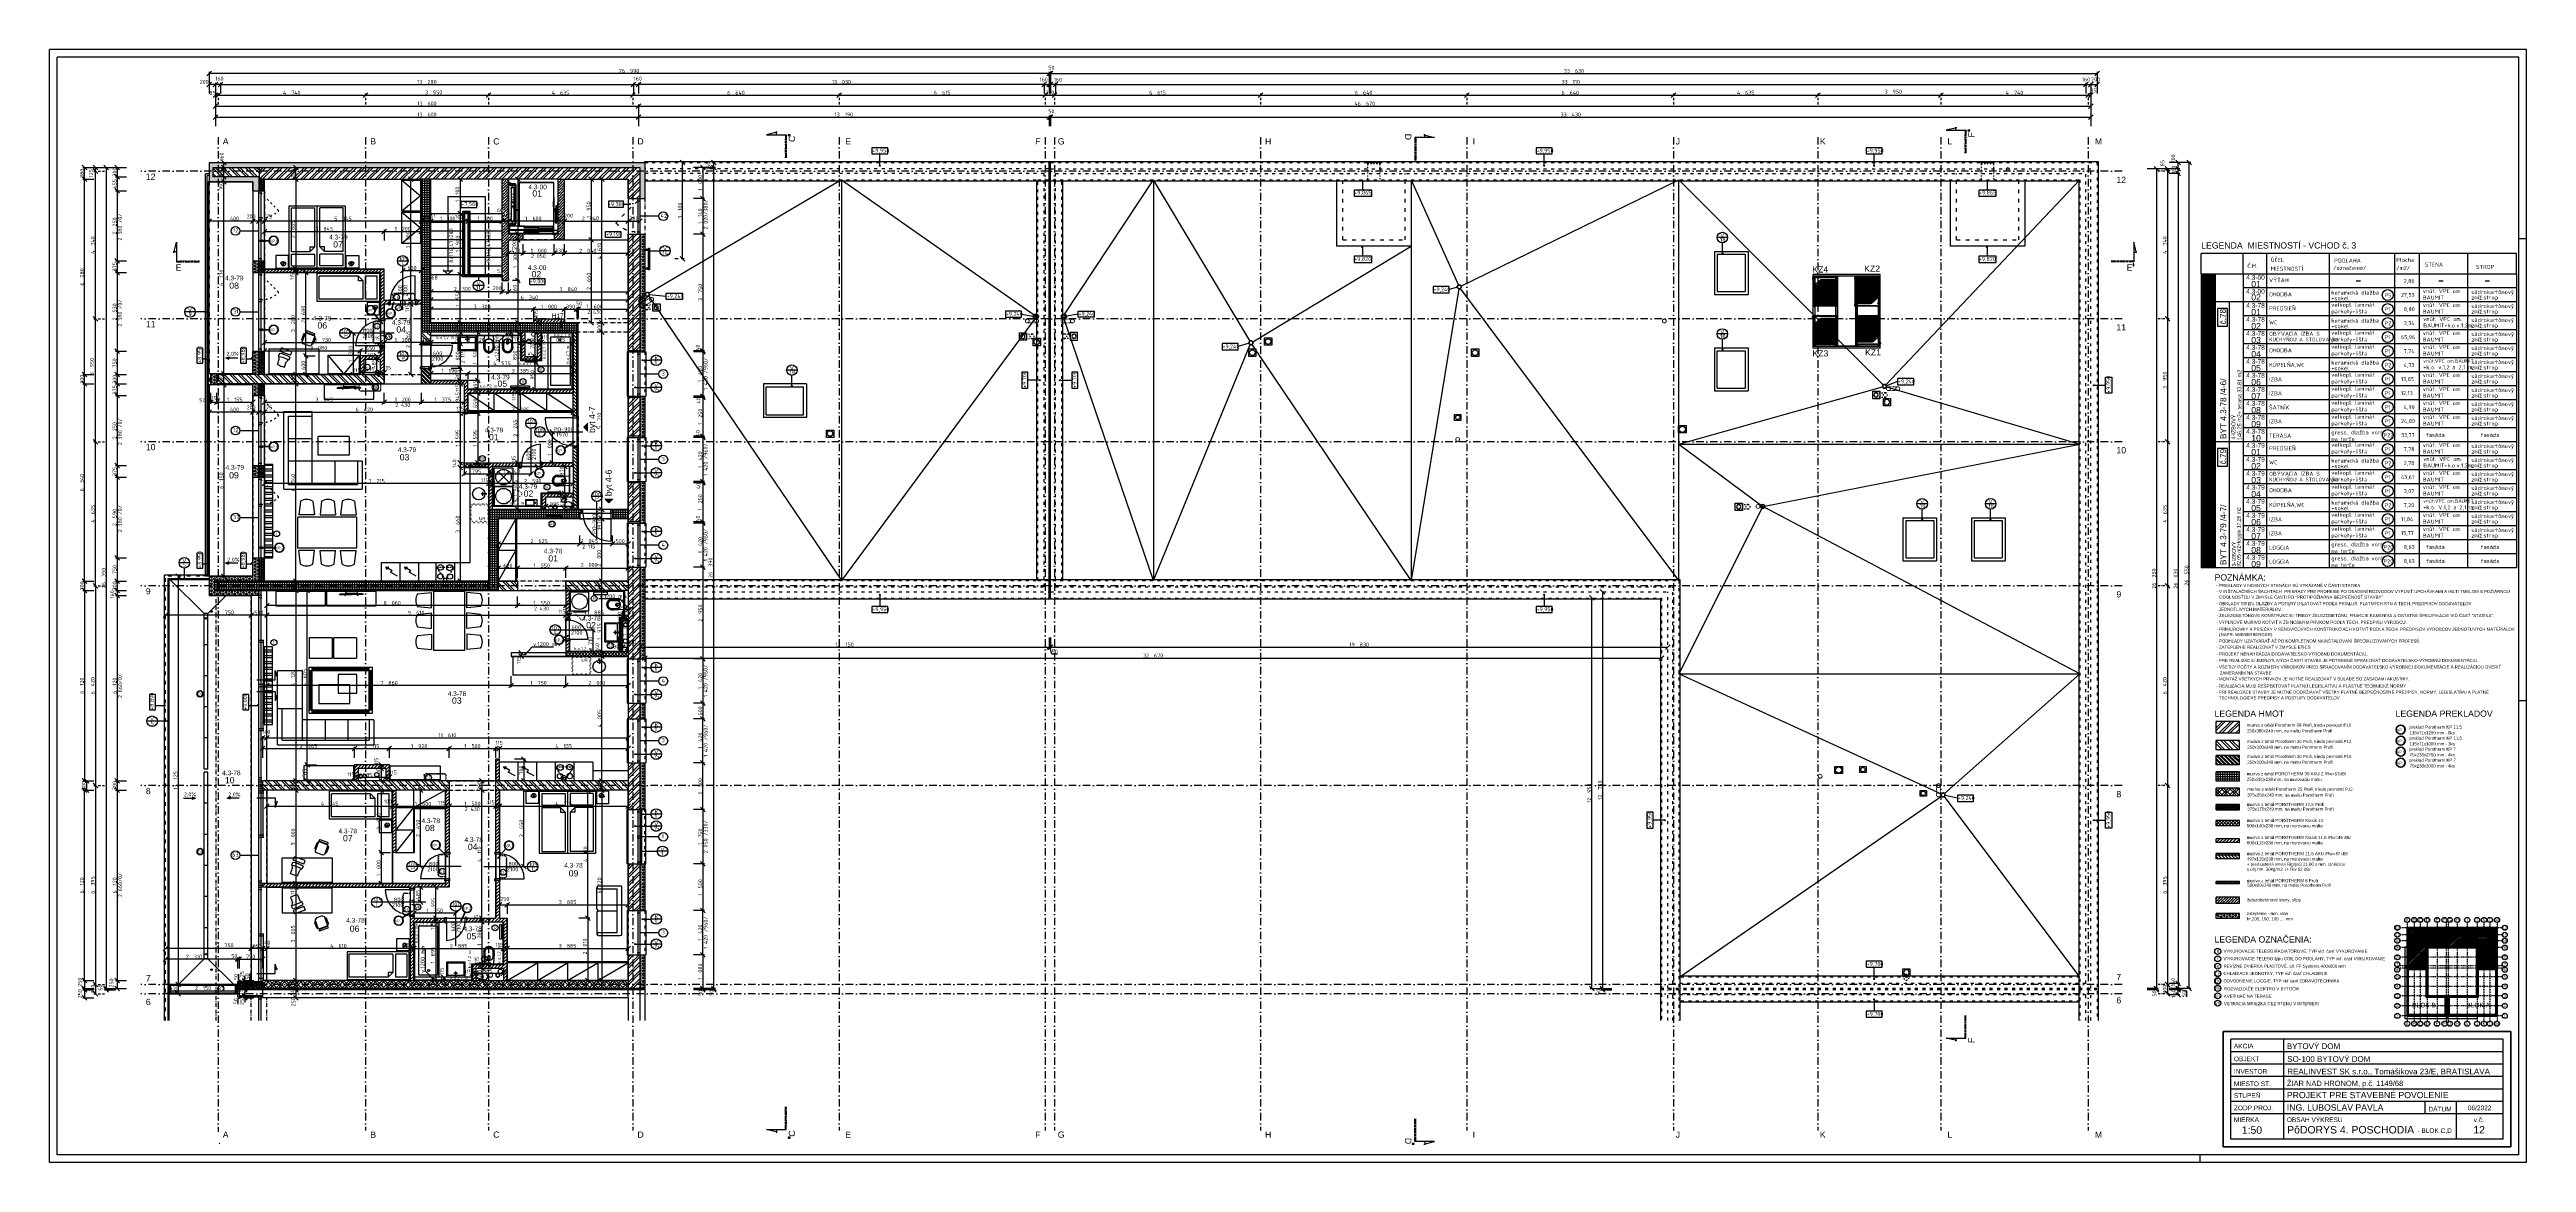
# Model space of a CAD drawing. Extents: x 4511820 to 5180432, y -1526536 to -944957.
# Drawn here: x 5090643 to 5170238, y -1055153 to -1019378 of the extents above; entities that cross this region are included whole.
import ezdxf

# ---------------------------------------------------------------- set-up
doc = ezdxf.new("R2010")
doc.units = 0
doc.header["$MEASUREMENT"] = 0
for name, pattern in [('ACAD_ISO03W100', [30, 12, -18]), ('ACAD_ISO07W100', [3.5, 0.5, -3]), ('ACAD_ISO12W100', [22, 12, -3, 0.5, -3, 0.5, -3]), ('BODKOCIARKOVANA_3', [5.6, 3, -1.3, 0, -1.3]), ('DASHED', [0.75, 0.5, -0.25])]:
    doc.linetypes.add(name, pattern=pattern)
doc.layers.get('0').update_dxf_attribs({"linetype": 'CONTINUOUS'})
doc.layers.get('Defpoints').update_dxf_attribs({"color": 61, "linetype": 'CONTINUOUS'})
for name, color, linetype in [('-_48_-', 76, 'CONTINUOUS'), ('DVERE', 45, 'CONTINUOUS'), ('HATCH', 7, 'CONTINUOUS'), ('KÓTY', 4, 'CONTINUOUS'), ('MÚRY', 1, 'CONTINUOUS'), ('OKNÁ', 143, 'CONTINUOUS'), ('osi', 253, 'CONTINUOUS'), ('Plochy', 41, 'CONTINUOUS'), ('POPIS', 7, 'CONTINUOUS'), ('POZEMOK', 7, 'CONTINUOUS'), ('TENKÁ', 7, 'CONTINUOUS'), ('tzb', 153, 'CONTINUOUS'), ('Z-Kúrenie', 101, 'CONTINUOUS'), ('ZARIADENIE', 47, 'CONTINUOUS'), ('ZARIADENIE1', 145, 'CONTINUOUS'), ('ZARIADOVACIE', 144, 'CONTINUOUS'), ('ZZ-chladenie', 133, 'CONTINUOUS'), ('ZZ-elektro', 221, 'CONTINUOUS'), ('zz-vetr', 52, 'CONTINUOUS'), ('ŠRAFY', 82, 'CONTINUOUS')]:
    doc.layers.add(name, color=color, linetype=linetype)
for name, color, linetype, lineweight in [('preklady', 74, 'CONTINUOUS', 35), ('zz-kanal-daždová', 136, 'CONTINUOUS', 40), ('zz-kanal-splaskova', 37, 'CONTINUOUS', 18)]:
    doc.layers.add(name, color=color, linetype=linetype, lineweight=lineweight)
doc.styles.add('ARIAL', font='arial.ttf')
doc.styles.add('styl1', font='arial.ttf')
doc.styles.add('Style-Arial', font='arial.ttf')
doc.styles.add('STYLE1', font='isocp.shx')
doc.dimstyles.new('STANDARD-50', dxfattribs={"dimtxt": 125, "dimasz": 150, "dimexe": 10, "dimexo": 200, "dimgap": 20, "dimtad": 1, "dimdsep": 46, "dimlunit": 6, "dimtxsty": 'STYLE1', "dimblk1": 'OBLIQUE', "dimblk2": 'OBLIQUE', "dimsah": 1, "dimcen": 2.5, "dimse1": 1, "dimse2": 1, "dimadec": 0, "dimazin": 0, "dimtfac": 1, "dimtmove": 1, "dimatfit": 3, "dimldrblk": 'OBLIQUE', "dimfxl": 1, "dimtolj": 1, "dimtzin": 0, "dimarcsym": 0})
pattern_1 = [(0, (584112, 0), (0, 54.12658774), [31.25, -62.5]), (120, (584112, 0), (-46.875, -27.06329387), [31.25, -62.5]), (60, (584143.25, 0), (-46.875, 27.06329387), [31.25, -62.5])]
pattern_2 = [(45, (584112, 91563.12), (-132.5825215, 132.5825215), []), (45, (584200.39, 91563.12), (-132.5825215, 132.5825215), [])]
pattern_3 = [(135, (584112, 91563.12), (-132.5825215, -132.5825215), []), (135, (584112, 91651.5), (-132.5825215, -132.5825215), [])]
pattern_4 = [(45, (515270.5, 400718.02), (-53.0330086, 53.0330086), [])]
pattern_5 = [(135, (584112, 91563.12), (-132.5825215, -132.5825215), []), (135, (584112, 91651.5), (-132.5825215, -132.5825215), [])]
pattern_6 = [(90, (-3307273.674, 668852.734), (-75, 1e-14), []), (180, (-3307273.674, 668852.734), (-1e-14, -75), [])]
pattern_7 = [(45, (584112, 0), (-53.0330086, 53.0330086), [])]
pattern_8 = [(90, (584112, 0), (-75, 5e-15), []), (150, (584112, 0), (-37.5, -64.9519053), []), (210, (584112, 0), (37.5, -64.9519053), [])]
pattern_9 = [(0, (584112, 0), (7.8125, 15.625), [0, -15.625])]
pattern_10 = [(45, (604181.81, 434261.69), (33.1456304, 121.533978), [156.25, -31.25, 0, -31.25])]
pattern_11 = [(135, (-2904913.184, 222662.926), (-53.0330086, -53.0330086), [])]
pattern_12 = [(0, (584112, 0), (0, 54.12658774), [31.25, -62.5]), (120, (584112, 0), (-46.875, -27.06329387), [31.25, -62.5]), (60, (584143.25, 0), (-46.875, 27.06329387), [31.25, -62.5])]
pattern_13 = [(0, (584112, 0), (0, 54.12658774), [31.25, -62.5]), (120, (584112, 0), (-46.875, -27.06329387), [31.25, -62.5]), (60, (584143.25, 0), (-46.875, 27.06329387), [31.25, -62.5])]
pattern_14 = [(0, (584112, 0), (0, 54.12658774), [31.25, -62.5]), (120, (584112, 0), (-46.875, -27.06329387), [31.25, -62.5]), (60, (584143.25, 0), (-46.875, 27.06329387), [31.25, -62.5])]

# ---------------------------------------------------------------- blocks, each defined once
blk = doc.blocks.new('pračka')
at = {"layer": 'ZARIADENIE1', "color": 8, "linetype": 'ACAD_ISO07W100', "ltscale": 8}
blk.add_line((4536137, -1117296), (4536420, -1117579), dxfattribs=at)
at = {"layer": 'ZARIADENIE1', "color": 8}
for p, q in [((4536420, -1117579), (4536020, -1117579)), ((4536020, -1117609), (4536020, -1117579)), ((4536420, -1117609), (4536420, -1117579))]:
    blk.add_line(p, q, dxfattribs=at)
blk.add_lwpolyline([(4536520, -1118209), (4536520, -1117609), (4535920, -1117609), (4535920, -1118209)], close=True, dxfattribs=at)
blk.add_circle((4536220, -1117909), 250, dxfattribs=at)
at = {"layer": 'ZARIADENIE1', "color": 8, "linetype": 'ACAD_ISO07W100', "ltscale": 8}
blk.add_arc((4536420, -1117579), 400, 135, 180, dxfattribs=at)
blk = doc.blocks.new('sušička')
at = {"layer": 'ZARIADENIE1', "color": 8}
for p, q in [((4426736, -1162607), (4426382, -1162961)), ((4426382, -1162607), (4426736, -1162961))]:
    blk.add_line(p, q, dxfattribs=at)
blk.add_lwpolyline([(4426259, -1163084), (4426259, -1162484), (4426859, -1162484), (4426859, -1163084)], close=True, dxfattribs=at)
blk.add_circle((4426559, -1162784), 250, dxfattribs=at)
blk = doc.blocks.new('_OBLIQUE')
at = {"color": 0, "linetype": 'ByBlock'}
blk.add_line((-0.5, -0.5), (0.5, 0.5), dxfattribs=at)
blk = doc.blocks.new('*D12756')
at = {"layer": 'Defpoints', "color": 0}
for p in [(5109262, -1049558), (5109262, -1049608), (5111986, -1049608)]:
    blk.add_point(p, dxfattribs=at)
at = {"layer": 'KÓTY', "color": 0, "lineweight": -2}
blk.add_line((5111986, -1049558), (5111986, -1049608), dxfattribs=at)
at = {"layer": 'KÓTY', "color": 0, "linetype": 'ByBlock', "lineweight": -2, "xscale": 150, "yscale": 150, "zscale": 150}
for p, rotation in [((5111986, -1049558), 90), ((5111986, -1049608), 270)]:
    blk.add_blockref('_OBLIQUE', p, dxfattribs=dict(at, rotation=rotation))
at = {"layer": 'KÓTY', "color": 0, "insert": (5111915, -1049700), "char_height": 125, "attachment_point": 5, "rotation": 90, "style": 'STYLE1'}
blk.add_mtext('\\A1;50', dxfattribs=at)
blk = doc.blocks.new('*D12758')
at = {"layer": 'Defpoints', "color": 0}
for p in [(5109612, -1049558), (5109612, -1049608), (5111636, -1049608)]:
    blk.add_point(p, dxfattribs=at)
at = {"layer": 'KÓTY', "color": 0, "lineweight": -2}
blk.add_line((5111636, -1049558), (5111636, -1049608), dxfattribs=at)
at = {"layer": 'KÓTY', "color": 0, "linetype": 'ByBlock', "lineweight": -2, "xscale": 150, "yscale": 150, "zscale": 150}
for p, rotation in [((5111636, -1049558), 90), ((5111636, -1049608), 270)]:
    blk.add_blockref('_OBLIQUE', p, dxfattribs=dict(at, rotation=rotation))
at = {"layer": 'KÓTY', "color": 0, "insert": (5111560, -1049706), "char_height": 125, "attachment_point": 5, "rotation": 90, "style": 'STYLE1'}
blk.add_mtext('\\A1;50', dxfattribs=at)
blk = doc.blocks.new('*D12759')
at = {"layer": 'Defpoints', "color": 0}
for p in [(5109232, -1042308), (5111636, -1042308), (5109232, -1043808)]:
    blk.add_point(p, dxfattribs=at)
at = {"layer": 'KÓTY', "color": 0, "lineweight": -2}
blk.add_line((5111636, -1043808), (5111636, -1042308), dxfattribs=at)
at = {"layer": 'KÓTY', "color": 0, "linetype": 'ByBlock', "lineweight": -2, "xscale": 150, "yscale": 150, "zscale": 150}
for p, rotation in [((5111636, -1042308), 90), ((5111636, -1043808), 270)]:
    blk.add_blockref('_OBLIQUE', p, dxfattribs=dict(at, rotation=rotation))
at = {"layer": 'KÓTY', "color": 0, "insert": (5111553, -1043058), "char_height": 125, "attachment_point": 5, "rotation": 90, "style": 'STYLE1'}
blk.add_mtext('\\A1;1ﾠ500', dxfattribs=at)
blk = doc.blocks.new('*D12760')
at = {"layer": 'Defpoints', "color": 0}
for p in [(5109612, -1040888), (5111636, -1040888), (5109612, -1042308)]:
    blk.add_point(p, dxfattribs=at)
at = {"layer": 'KÓTY', "color": 0, "lineweight": -2}
blk.add_line((5111636, -1042308), (5111636, -1040888), dxfattribs=at)
at = {"layer": 'KÓTY', "color": 0, "linetype": 'ByBlock', "lineweight": -2, "xscale": 150, "yscale": 150, "zscale": 150}
for p, rotation in [((5111636, -1040888), 90), ((5111636, -1042308), 270)]:
    blk.add_blockref('_OBLIQUE', p, dxfattribs=dict(at, rotation=rotation))
at = {"layer": 'KÓTY', "color": 0, "insert": (5111553, -1041598), "char_height": 125, "attachment_point": 5, "rotation": 90, "style": 'STYLE1'}
blk.add_mtext('\\A1;1ﾠ420', dxfattribs=at)
blk = doc.blocks.new('*D12761')
at = {"layer": 'Defpoints', "color": 0}
for p in [(5109612, -1040388), (5109612, -1040888), (5111636, -1040888)]:
    blk.add_point(p, dxfattribs=at)
at = {"layer": 'KÓTY', "color": 0, "lineweight": -2}
blk.add_line((5111636, -1040388), (5111636, -1040888), dxfattribs=at)
at = {"layer": 'KÓTY', "color": 0, "linetype": 'ByBlock', "lineweight": -2, "xscale": 150, "yscale": 150, "zscale": 150}
for p, rotation in [((5111636, -1040388), 90), ((5111636, -1040888), 270)]:
    blk.add_blockref('_OBLIQUE', p, dxfattribs=dict(at, rotation=rotation))
at = {"layer": 'KÓTY', "color": 0, "insert": (5111553, -1040638), "char_height": 125, "attachment_point": 5, "rotation": 90, "style": 'STYLE1'}
blk.add_mtext('\\A1;500', dxfattribs=at)
blk = doc.blocks.new('*D12762')
at = {"layer": 'Defpoints', "color": 0}
for p in [(5109502, -1038968), (5109502, -1040388), (5111636, -1040388)]:
    blk.add_point(p, dxfattribs=at)
at = {"layer": 'KÓTY', "color": 0, "lineweight": -2}
blk.add_line((5111636, -1038968), (5111636, -1040388), dxfattribs=at)
at = {"layer": 'KÓTY', "color": 0, "linetype": 'ByBlock', "lineweight": -2, "xscale": 150, "yscale": 150, "zscale": 150}
for p, rotation in [((5111636, -1038968), 90), ((5111636, -1040388), 270)]:
    blk.add_blockref('_OBLIQUE', p, dxfattribs=dict(at, rotation=rotation))
at = {"layer": 'KÓTY', "color": 0, "insert": (5111553, -1039678), "char_height": 125, "attachment_point": 5, "rotation": 90, "style": 'STYLE1'}
blk.add_mtext('\\A1;1ﾠ420', dxfattribs=at)
blk = doc.blocks.new('*D12763')
at = {"layer": 'Defpoints', "color": 0}
for p in [(5109612, -1024168), (5109612, -1025308), (5111636, -1025308)]:
    blk.add_point(p, dxfattribs=at)
at = {"layer": 'KÓTY', "color": 0, "lineweight": -2}
blk.add_line((5111636, -1024168), (5111636, -1025308), dxfattribs=at)
at = {"layer": 'KÓTY', "color": 0, "linetype": 'ByBlock', "lineweight": -2, "xscale": 150, "yscale": 150, "zscale": 150}
for p, rotation in [((5111636, -1024168), 90), ((5111636, -1025308), 270)]:
    blk.add_blockref('_OBLIQUE', p, dxfattribs=dict(at, rotation=rotation))
at = {"layer": 'KÓTY', "color": 0, "insert": (5111553, -1024738), "char_height": 125, "attachment_point": 5, "rotation": 90, "style": 'STYLE1'}
blk.add_mtext('\\A1;1ﾠ140', dxfattribs=at)
blk = doc.blocks.new('*D12764')
at = {"layer": 'Defpoints', "color": 0}
for p in [(5109612, -1025308), (5109612, -1029058), (5111636, -1029058)]:
    blk.add_point(p, dxfattribs=at)
at = {"layer": 'KÓTY', "color": 0, "lineweight": -2}
blk.add_line((5111636, -1025308), (5111636, -1029058), dxfattribs=at)
at = {"layer": 'KÓTY', "color": 0, "linetype": 'ByBlock', "lineweight": -2, "xscale": 150, "yscale": 150, "zscale": 150}
for p, rotation in [((5111636, -1025308), 90), ((5111636, -1029058), 270)]:
    blk.add_blockref('_OBLIQUE', p, dxfattribs=dict(at, rotation=rotation))
at = {"layer": 'KÓTY', "color": 0, "insert": (5111553, -1027183), "char_height": 125, "attachment_point": 5, "rotation": 90, "style": 'STYLE1'}
blk.add_mtext('\\A1;3ﾠ750', dxfattribs=at)
blk = doc.blocks.new('*D12765')
at = {"layer": 'Defpoints', "color": 0}
for p in [(5109612, -1029098), (5109612, -1030518), (5111636, -1030518)]:
    blk.add_point(p, dxfattribs=at)
at = {"layer": 'KÓTY', "color": 0, "lineweight": -2}
blk.add_line((5111636, -1029098), (5111636, -1030518), dxfattribs=at)
at = {"layer": 'KÓTY', "color": 0, "linetype": 'ByBlock', "lineweight": -2, "xscale": 150, "yscale": 150, "zscale": 150}
for p, rotation in [((5111636, -1029098), 90), ((5111636, -1030518), 270)]:
    blk.add_blockref('_OBLIQUE', p, dxfattribs=dict(at, rotation=rotation))
at = {"layer": 'KÓTY', "color": 0, "insert": (5111553, -1029808), "char_height": 125, "attachment_point": 5, "rotation": 90, "style": 'STYLE1'}
blk.add_mtext('\\A1;1ﾠ420', dxfattribs=at)
blk = doc.blocks.new('*D12766')
at = {"layer": 'Defpoints', "color": 0}
for p in [(5109919, -1029058), (5109919, -1029098), (5111636, -1029098)]:
    blk.add_point(p, dxfattribs=at)
at = {"layer": 'KÓTY', "color": 0, "lineweight": -2}
blk.add_line((5111636, -1029058), (5111636, -1029098), dxfattribs=at)
at = {"layer": 'KÓTY', "color": 0, "linetype": 'ByBlock', "lineweight": -2, "xscale": 150, "yscale": 150, "zscale": 150}
for p, rotation in [((5111636, -1029058), 90), ((5111636, -1029098), 270)]:
    blk.add_blockref('_OBLIQUE', p, dxfattribs=dict(at, rotation=rotation))
at = {"layer": 'KÓTY', "color": 0, "insert": (5111474, -1028962), "char_height": 125, "attachment_point": 5, "rotation": 90, "style": 'STYLE1'}
blk.add_mtext('\\A1;40', dxfattribs=at)
blk = doc.blocks.new('*D12767')
at = {"layer": 'Defpoints', "color": 0}
for p in [(5109919, -1030518), (5109919, -1030558), (5111636, -1030558)]:
    blk.add_point(p, dxfattribs=at)
at = {"layer": 'KÓTY', "color": 0, "lineweight": -2}
blk.add_line((5111636, -1030518), (5111636, -1030558), dxfattribs=at)
at = {"layer": 'KÓTY', "color": 0, "linetype": 'ByBlock', "lineweight": -2, "xscale": 150, "yscale": 150, "zscale": 150}
for p, rotation in [((5111636, -1030518), 90), ((5111636, -1030558), 270)]:
    blk.add_blockref('_OBLIQUE', p, dxfattribs=dict(at, rotation=rotation))
at = {"layer": 'KÓTY', "color": 0, "insert": (5111497, -1030659), "char_height": 125, "attachment_point": 5, "rotation": 90, "style": 'STYLE1'}
blk.add_mtext('\\A1;40', dxfattribs=at)
blk = doc.blocks.new('*D12768')
at = {"layer": 'Defpoints', "color": 0}
for p in [(5109612, -1030558), (5109612, -1031808), (5111636, -1031808)]:
    blk.add_point(p, dxfattribs=at)
at = {"layer": 'KÓTY', "color": 0, "lineweight": -2}
blk.add_line((5111636, -1030558), (5111636, -1031808), dxfattribs=at)
at = {"layer": 'KÓTY', "color": 0, "linetype": 'ByBlock', "lineweight": -2, "xscale": 150, "yscale": 150, "zscale": 150}
for p, rotation in [((5111636, -1030558), 90), ((5111636, -1031808), 270)]:
    blk.add_blockref('_OBLIQUE', p, dxfattribs=dict(at, rotation=rotation))
at = {"layer": 'KÓTY', "color": 0, "insert": (5111553, -1031183), "char_height": 125, "attachment_point": 5, "rotation": 90, "style": 'STYLE1'}
blk.add_mtext('\\A1;1ﾠ250', dxfattribs=at)
blk = doc.blocks.new('*D12769')
at = {"layer": 'Defpoints', "color": 0}
for p in [(5109612, -1031848), (5109612, -1033268), (5111636, -1033268)]:
    blk.add_point(p, dxfattribs=at)
at = {"layer": 'KÓTY', "color": 0, "lineweight": -2}
blk.add_line((5111636, -1031848), (5111636, -1033268), dxfattribs=at)
at = {"layer": 'KÓTY', "color": 0, "linetype": 'ByBlock', "lineweight": -2, "xscale": 150, "yscale": 150, "zscale": 150}
for p, rotation in [((5111636, -1031848), 90), ((5111636, -1033268), 270)]:
    blk.add_blockref('_OBLIQUE', p, dxfattribs=dict(at, rotation=rotation))
at = {"layer": 'KÓTY', "color": 0, "insert": (5111553, -1032558), "char_height": 125, "attachment_point": 5, "rotation": 90, "style": 'STYLE1'}
blk.add_mtext('\\A1;1ﾠ420', dxfattribs=at)
blk = doc.blocks.new('*D12770')
at = {"layer": 'Defpoints', "color": 0}
for p in [(5109919, -1031808), (5109919, -1031848), (5111636, -1031848)]:
    blk.add_point(p, dxfattribs=at)
at = {"layer": 'KÓTY', "color": 0, "lineweight": -2}
blk.add_line((5111636, -1031808), (5111636, -1031848), dxfattribs=at)
at = {"layer": 'KÓTY', "color": 0, "linetype": 'ByBlock', "lineweight": -2, "xscale": 150, "yscale": 150, "zscale": 150}
for p, rotation in [((5111636, -1031808), 90), ((5111636, -1031848), 270)]:
    blk.add_blockref('_OBLIQUE', p, dxfattribs=dict(at, rotation=rotation))
at = {"layer": 'KÓTY', "color": 0, "insert": (5111474, -1031712), "char_height": 125, "attachment_point": 5, "rotation": 90, "style": 'STYLE1'}
blk.add_mtext('\\A1;40', dxfattribs=at)
blk = doc.blocks.new('*D12771')
at = {"layer": 'Defpoints', "color": 0}
for p in [(5109919, -1033268), (5109919, -1033308), (5111636, -1033308)]:
    blk.add_point(p, dxfattribs=at)
at = {"layer": 'KÓTY', "color": 0, "lineweight": -2}
blk.add_line((5111636, -1033268), (5111636, -1033308), dxfattribs=at)
at = {"layer": 'KÓTY', "color": 0, "linetype": 'ByBlock', "lineweight": -2, "xscale": 150, "yscale": 150, "zscale": 150}
for p, rotation in [((5111636, -1033268), 90), ((5111636, -1033308), 270)]:
    blk.add_blockref('_OBLIQUE', p, dxfattribs=dict(at, rotation=rotation))
at = {"layer": 'KÓTY', "color": 0, "insert": (5111497, -1033409), "char_height": 125, "attachment_point": 5, "rotation": 90, "style": 'STYLE1'}
blk.add_mtext('\\A1;40', dxfattribs=at)
blk = doc.blocks.new('*D12772')
at = {"layer": 'Defpoints', "color": 0}
for p in [(5109612, -1033308), (5109612, -1034558), (5111636, -1034558)]:
    blk.add_point(p, dxfattribs=at)
at = {"layer": 'KÓTY', "color": 0, "lineweight": -2}
blk.add_line((5111636, -1033308), (5111636, -1034558), dxfattribs=at)
at = {"layer": 'KÓTY', "color": 0, "linetype": 'ByBlock', "lineweight": -2, "xscale": 150, "yscale": 150, "zscale": 150}
for p, rotation in [((5111636, -1033308), 90), ((5111636, -1034558), 270)]:
    blk.add_blockref('_OBLIQUE', p, dxfattribs=dict(at, rotation=rotation))
at = {"layer": 'KÓTY', "color": 0, "insert": (5111553, -1033933), "char_height": 125, "attachment_point": 5, "rotation": 90, "style": 'STYLE1'}
blk.add_mtext('\\A1;1ﾠ250', dxfattribs=at)
blk = doc.blocks.new('*D12773')
at = {"layer": 'Defpoints', "color": 0}
for p in [(5109612, -1034598), (5109612, -1036018), (5111636, -1036018)]:
    blk.add_point(p, dxfattribs=at)
at = {"layer": 'KÓTY', "color": 0, "lineweight": -2}
blk.add_line((5111636, -1034598), (5111636, -1036018), dxfattribs=at)
at = {"layer": 'KÓTY', "color": 0, "linetype": 'ByBlock', "lineweight": -2, "xscale": 150, "yscale": 150, "zscale": 150}
for p, rotation in [((5111636, -1034598), 90), ((5111636, -1036018), 270)]:
    blk.add_blockref('_OBLIQUE', p, dxfattribs=dict(at, rotation=rotation))
at = {"layer": 'KÓTY', "color": 0, "insert": (5111553, -1035308), "char_height": 125, "attachment_point": 5, "rotation": 90, "style": 'STYLE1'}
blk.add_mtext('\\A1;1ﾠ420', dxfattribs=at)
blk = doc.blocks.new('*D12774')
at = {"layer": 'Defpoints', "color": 0}
for p in [(5109919, -1034558), (5109919, -1034598), (5111636, -1034598)]:
    blk.add_point(p, dxfattribs=at)
at = {"layer": 'KÓTY', "color": 0, "lineweight": -2}
blk.add_line((5111636, -1034558), (5111636, -1034598), dxfattribs=at)
at = {"layer": 'KÓTY', "color": 0, "linetype": 'ByBlock', "lineweight": -2, "xscale": 150, "yscale": 150, "zscale": 150}
for p, rotation in [((5111636, -1034558), 90), ((5111636, -1034598), 270)]:
    blk.add_blockref('_OBLIQUE', p, dxfattribs=dict(at, rotation=rotation))
at = {"layer": 'KÓTY', "color": 0, "insert": (5111474, -1034462), "char_height": 125, "attachment_point": 5, "rotation": 90, "style": 'STYLE1'}
blk.add_mtext('\\A1;40', dxfattribs=at)
blk = doc.blocks.new('*D12775')
at = {"layer": 'Defpoints', "color": 0}
for p in [(5109612, -1043808), (5109612, -1045558), (5111636, -1045558)]:
    blk.add_point(p, dxfattribs=at)
at = {"layer": 'KÓTY', "color": 0, "lineweight": -2}
blk.add_line((5111636, -1043808), (5111636, -1045558), dxfattribs=at)
at = {"layer": 'KÓTY', "color": 0, "linetype": 'ByBlock', "lineweight": -2, "xscale": 150, "yscale": 150, "zscale": 150}
for p, rotation in [((5111636, -1043808), 90), ((5111636, -1045558), 270)]:
    blk.add_blockref('_OBLIQUE', p, dxfattribs=dict(at, rotation=rotation))
at = {"layer": 'KÓTY', "color": 0, "insert": (5111553, -1044683), "char_height": 125, "attachment_point": 5, "rotation": 90, "style": 'STYLE1'}
blk.add_mtext('\\A1;1ﾠ750', dxfattribs=at)
blk = doc.blocks.new('*D12776')
at = {"layer": 'Defpoints', "color": 0}
for p in [(5109612, -1045558), (5109612, -1047058), (5111636, -1047058)]:
    blk.add_point(p, dxfattribs=at)
at = {"layer": 'KÓTY', "color": 0, "lineweight": -2}
blk.add_line((5111636, -1045558), (5111636, -1047058), dxfattribs=at)
at = {"layer": 'KÓTY', "color": 0, "linetype": 'ByBlock', "lineweight": -2, "xscale": 150, "yscale": 150, "zscale": 150}
for p, rotation in [((5111636, -1045558), 90), ((5111636, -1047058), 270)]:
    blk.add_blockref('_OBLIQUE', p, dxfattribs=dict(at, rotation=rotation))
at = {"layer": 'KÓTY', "color": 0, "insert": (5111553, -1046308), "char_height": 125, "attachment_point": 5, "rotation": 90, "style": 'STYLE1'}
blk.add_mtext('\\A1;1ﾠ500', dxfattribs=at)
blk = doc.blocks.new('*D12777')
at = {"layer": 'Defpoints', "color": 0}
for p in [(5109612, -1047058), (5111636, -1047058), (5109612, -1048478)]:
    blk.add_point(p, dxfattribs=at)
at = {"layer": 'KÓTY', "color": 0, "lineweight": -2}
blk.add_line((5111636, -1048478), (5111636, -1047058), dxfattribs=at)
at = {"layer": 'KÓTY', "color": 0, "linetype": 'ByBlock', "lineweight": -2, "xscale": 150, "yscale": 150, "zscale": 150}
for p, rotation in [((5111636, -1047058), 90), ((5111636, -1048478), 270)]:
    blk.add_blockref('_OBLIQUE', p, dxfattribs=dict(at, rotation=rotation))
at = {"layer": 'KÓTY', "color": 0, "insert": (5111553, -1047768), "char_height": 125, "attachment_point": 5, "rotation": 90, "style": 'STYLE1'}
blk.add_mtext('\\A1;1ﾠ420', dxfattribs=at)
blk = doc.blocks.new('*D12778')
at = {"layer": 'Defpoints', "color": 0}
for p in [(5109612, -1048478), (5109772, -1049558), (5111636, -1049558)]:
    blk.add_point(p, dxfattribs=at)
at = {"layer": 'KÓTY', "color": 0, "lineweight": -2}
blk.add_line((5111636, -1048478), (5111636, -1049558), dxfattribs=at)
at = {"layer": 'KÓTY', "color": 0, "linetype": 'ByBlock', "lineweight": -2, "xscale": 150, "yscale": 150, "zscale": 150}
for p, rotation in [((5111636, -1048478), 90), ((5111636, -1049558), 270)]:
    blk.add_blockref('_OBLIQUE', p, dxfattribs=dict(at, rotation=rotation))
at = {"layer": 'KÓTY', "color": 0, "insert": (5111553, -1049018), "char_height": 125, "attachment_point": 5, "rotation": 90, "style": 'STYLE1'}
blk.add_mtext('\\A1;1ﾠ080', dxfattribs=at)
blk = doc.blocks.new('*D12779')
at = {"layer": 'Defpoints', "color": 0}
for p in [(5109502, -1036018), (5109612, -1038968), (5111636, -1038968)]:
    blk.add_point(p, dxfattribs=at)
at = {"layer": 'KÓTY', "color": 0, "lineweight": -2}
blk.add_line((5111636, -1036018), (5111636, -1038968), dxfattribs=at)
at = {"layer": 'KÓTY', "color": 0, "linetype": 'ByBlock', "lineweight": -2, "xscale": 150, "yscale": 150, "zscale": 150}
for p, rotation in [((5111636, -1036018), 90), ((5111636, -1038968), 270)]:
    blk.add_blockref('_OBLIQUE', p, dxfattribs=dict(at, rotation=rotation))
at = {"layer": 'KÓTY', "color": 0, "insert": (5111553, -1037493), "char_height": 125, "attachment_point": 5, "rotation": 90, "style": 'STYLE1'}
blk.add_mtext('\\A1;2ﾠ950', dxfattribs=at)
blk = doc.blocks.new('*D12780')
at = {"layer": 'Defpoints', "color": 0}
for p in [(5094532, -1023168), (5092466, -1049558), (5094532, -1049558)]:
    blk.add_point(p, dxfattribs=at)
at = {"layer": 'KÓTY', "color": 0, "lineweight": -2}
blk.add_line((5092466, -1023168), (5092466, -1049558), dxfattribs=at)
at = {"layer": 'KÓTY', "color": 0, "linetype": 'ByBlock', "lineweight": -2, "xscale": 150, "yscale": 150, "zscale": 150}
for p, rotation in [((5092466, -1023168), 90), ((5092466, -1049558), 270)]:
    blk.add_blockref('_OBLIQUE', p, dxfattribs=dict(at, rotation=rotation))
at = {"layer": 'KÓTY', "color": 0, "insert": (5092383, -1036363), "char_height": 125, "attachment_point": 5, "rotation": 90, "style": 'STYLE1'}
blk.add_mtext('\\A1;26ﾠ390', dxfattribs=at)
blk = doc.blocks.new('*D12781')
at = {"layer": 'Defpoints', "color": 0}
for p in [(5091766, -1030128), (5097547, -1030128), (5098880, -1036468)]:
    blk.add_point(p, dxfattribs=at)
at = {"layer": 'KÓTY', "color": 0, "lineweight": -2}
blk.add_line((5091766, -1036468), (5091766, -1030128), dxfattribs=at)
at = {"layer": 'KÓTY', "color": 0, "linetype": 'ByBlock', "lineweight": -2, "xscale": 150, "yscale": 150, "zscale": 150}
for p, rotation in [((5091766, -1030128), 90), ((5091766, -1036468), 270)]:
    blk.add_blockref('_OBLIQUE', p, dxfattribs=dict(at, rotation=rotation))
at = {"layer": 'KÓTY', "color": 0, "insert": (5091683, -1033298), "char_height": 125, "attachment_point": 5, "rotation": 90, "style": 'STYLE1'}
blk.add_mtext('\\A1;6ﾠ340', dxfattribs=at)
blk = doc.blocks.new('*D12782')
at = {"layer": 'Defpoints', "color": 0}
for p in [(5091766, -1029828), (5097547, -1029828), (5097547, -1030128)]:
    blk.add_point(p, dxfattribs=at)
at = {"layer": 'KÓTY', "color": 0, "lineweight": -2}
blk.add_line((5091766, -1030128), (5091766, -1029828), dxfattribs=at)
at = {"layer": 'KÓTY', "color": 0, "linetype": 'ByBlock', "lineweight": -2, "xscale": 150, "yscale": 150, "zscale": 150}
for p, rotation in [((5091766, -1029828), 90), ((5091766, -1030128), 270)]:
    blk.add_blockref('_OBLIQUE', p, dxfattribs=dict(at, rotation=rotation))
at = {"layer": 'KÓTY', "color": 0, "insert": (5091683, -1029978), "char_height": 125, "attachment_point": 5, "rotation": 90, "style": 'STYLE1'}
blk.add_mtext('\\A1;300', dxfattribs=at)
blk = doc.blocks.new('*D12783')
at = {"layer": 'Defpoints', "color": 0}
for p in [(5092116, -1031983), (5096057, -1031983), (5096057, -1036618)]:
    blk.add_point(p, dxfattribs=at)
at = {"layer": 'KÓTY', "color": 0, "lineweight": -2}
blk.add_line((5092116, -1036618), (5092116, -1031983), dxfattribs=at)
at = {"layer": 'KÓTY', "color": 0, "linetype": 'ByBlock', "lineweight": -2, "xscale": 150, "yscale": 150, "zscale": 150}
for p, rotation in [((5092116, -1031983), 90), ((5092116, -1036618), 270)]:
    blk.add_blockref('_OBLIQUE', p, dxfattribs=dict(at, rotation=rotation))
at = {"layer": 'KÓTY', "color": 0, "insert": (5092033, -1034301), "char_height": 125, "attachment_point": 5, "rotation": 90, "style": 'STYLE1'}
blk.add_mtext('\\A1;4ﾠ635', dxfattribs=at)
blk = doc.blocks.new('*D12784')
at = {"layer": 'Defpoints', "color": 0}
for p in [(5092116, -1028033), (5096057, -1028033), (5096057, -1031983)]:
    blk.add_point(p, dxfattribs=at)
at = {"layer": 'KÓTY', "color": 0, "lineweight": -2}
blk.add_line((5092116, -1031983), (5092116, -1028033), dxfattribs=at)
at = {"layer": 'KÓTY', "color": 0, "linetype": 'ByBlock', "lineweight": -2, "xscale": 150, "yscale": 150, "zscale": 150}
for p, rotation in [((5092116, -1028033), 90), ((5092116, -1031983), 270)]:
    blk.add_blockref('_OBLIQUE', p, dxfattribs=dict(at, rotation=rotation))
at = {"layer": 'KÓTY', "color": 0, "insert": (5092007, -1029570), "char_height": 125, "attachment_point": 5, "rotation": 90, "style": 'STYLE1'}
blk.add_mtext('\\A1;3ﾠ950', dxfattribs=at)
blk = doc.blocks.new('*D12785')
at = {"layer": 'Defpoints', "color": 0}
for p in [(5092116, -1023293), (5096057, -1023293), (5096057, -1028033)]:
    blk.add_point(p, dxfattribs=at)
at = {"layer": 'KÓTY', "color": 0, "lineweight": -2}
blk.add_line((5092116, -1028033), (5092116, -1023293), dxfattribs=at)
at = {"layer": 'KÓTY', "color": 0, "linetype": 'ByBlock', "lineweight": -2, "xscale": 150, "yscale": 150, "zscale": 150}
for p, rotation in [((5092116, -1023293), 90), ((5092116, -1028033), 270)]:
    blk.add_blockref('_OBLIQUE', p, dxfattribs=dict(at, rotation=rotation))
at = {"layer": 'KÓTY', "color": 0, "insert": (5092033, -1025663), "char_height": 125, "attachment_point": 5, "rotation": 90, "style": 'STYLE1'}
blk.add_mtext('\\A1;4ﾠ740', dxfattribs=at)
blk = doc.blocks.new('*D12786')
at = {"layer": 'Defpoints', "color": 0}
for p in [(5092116, -1023168), (5095887, -1023168), (5095887, -1023293)]:
    blk.add_point(p, dxfattribs=at)
at = {"layer": 'KÓTY', "color": 0, "lineweight": -2}
blk.add_line((5092116, -1023293), (5092116, -1023168), dxfattribs=at)
at = {"layer": 'KÓTY', "color": 0, "linetype": 'ByBlock', "lineweight": -2, "xscale": 150, "yscale": 150, "zscale": 150}
for p, rotation in [((5092116, -1023168), 90), ((5092116, -1023293), 270)]:
    blk.add_blockref('_OBLIQUE', p, dxfattribs=dict(at, rotation=rotation))
at = {"layer": 'KÓTY', "color": 0, "insert": (5091975, -1023358), "char_height": 125, "attachment_point": 5, "rotation": 90, "style": 'STYLE1'}
blk.add_mtext('\\A1;125', dxfattribs=at)
blk = doc.blocks.new('*D12787')
at = {"layer": 'Defpoints', "color": 0}
for p in [(5091766, -1023548), (5097547, -1023548), (5097547, -1029828)]:
    blk.add_point(p, dxfattribs=at)
at = {"layer": 'KÓTY', "color": 0, "lineweight": -2}
blk.add_line((5091766, -1029828), (5091766, -1023548), dxfattribs=at)
at = {"layer": 'KÓTY', "color": 0, "linetype": 'ByBlock', "lineweight": -2, "xscale": 150, "yscale": 150, "zscale": 150}
for p, rotation in [((5091766, -1023548), 90), ((5091766, -1029828), 270)]:
    blk.add_blockref('_OBLIQUE', p, dxfattribs=dict(at, rotation=rotation))
at = {"layer": 'KÓTY', "color": 0, "insert": (5091683, -1026688), "char_height": 125, "attachment_point": 5, "rotation": 90, "style": 'STYLE1'}
blk.add_mtext('\\A1;6ﾠ280', dxfattribs=at)
blk = doc.blocks.new('*D12788')
at = {"layer": 'Defpoints', "color": 0}
for p in [(5091766, -1023168), (5097547, -1023168), (5097547, -1023548)]:
    blk.add_point(p, dxfattribs=at)
at = {"layer": 'KÓTY', "color": 0, "lineweight": -2}
blk.add_line((5091766, -1023548), (5091766, -1023168), dxfattribs=at)
at = {"layer": 'KÓTY', "color": 0, "linetype": 'ByBlock', "lineweight": -2, "xscale": 150, "yscale": 150, "zscale": 150}
for p, rotation in [((5091766, -1023168), 90), ((5091766, -1023548), 270)]:
    blk.add_blockref('_OBLIQUE', p, dxfattribs=dict(at, rotation=rotation))
at = {"layer": 'KÓTY', "color": 0, "insert": (5091683, -1023358), "char_height": 125, "attachment_point": 5, "rotation": 90, "style": 'STYLE1'}
blk.add_mtext('\\A1;380', dxfattribs=at)
blk = doc.blocks.new('*D12789')
at = {"layer": 'Defpoints', "color": 0}
for p in [(5092816, -1023468), (5095887, -1023168), (5095887, -1023468)]:
    blk.add_point(p, dxfattribs=at)
at = {"layer": 'KÓTY', "color": 0, "lineweight": -2}
blk.add_line((5092816, -1023168), (5092816, -1023468), dxfattribs=at)
at = {"layer": 'KÓTY', "color": 0, "linetype": 'ByBlock', "lineweight": -2, "xscale": 150, "yscale": 150, "zscale": 150}
for p, rotation in [((5092816, -1023168), 90), ((5092816, -1023468), 270)]:
    blk.add_blockref('_OBLIQUE', p, dxfattribs=dict(at, rotation=rotation))
at = {"layer": 'KÓTY', "color": 0, "insert": (5092733, -1023318), "char_height": 125, "attachment_point": 5, "rotation": 90, "style": 'STYLE1'}
blk.add_mtext('\\A1;300', dxfattribs=at)
blk = doc.blocks.new('*D12790')
at = {"layer": 'Defpoints', "color": 0}
for p in [(5097360, -1035718), (5092816, -1036468), (5097372, -1036468)]:
    blk.add_point(p, dxfattribs=at)
at = {"layer": 'KÓTY', "color": 0, "lineweight": -2}
blk.add_line((5092816, -1035718), (5092816, -1036468), dxfattribs=at)
at = {"layer": 'KÓTY', "color": 0, "linetype": 'ByBlock', "lineweight": -2, "xscale": 150, "yscale": 150, "zscale": 150}
for p, rotation in [((5092816, -1035718), 90), ((5092816, -1036468), 270)]:
    blk.add_blockref('_OBLIQUE', p, dxfattribs=dict(at, rotation=rotation))
at = {"layer": 'KÓTY', "color": 0, "insert": (5092733, -1036093), "char_height": 125, "attachment_point": 5, "rotation": 90, "style": 'STYLE1'}
blk.add_mtext('\\A1;750', dxfattribs=at)
blk = doc.blocks.new('*D12791')
at = {"layer": 'Defpoints', "color": 0}
for p in [(5097372, -1023468), (5092816, -1023923), (5097372, -1023923)]:
    blk.add_point(p, dxfattribs=at)
at = {"layer": 'KÓTY', "color": 0, "lineweight": -2}
blk.add_line((5092816, -1023468), (5092816, -1023923), dxfattribs=at)
at = {"layer": 'KÓTY', "color": 0, "linetype": 'ByBlock', "lineweight": -2, "xscale": 150, "yscale": 150, "zscale": 150}
for p, rotation in [((5092816, -1023468), 90), ((5092816, -1023923), 270)]:
    blk.add_blockref('_OBLIQUE', p, dxfattribs=dict(at, rotation=rotation))
at = {"layer": 'KÓTY', "color": 0, "insert": (5092733, -1023696), "char_height": 125, "attachment_point": 5, "rotation": 90, "style": 'STYLE1'}
blk.add_mtext('\\A1;455', dxfattribs=at)
blk = doc.blocks.new('*D12792')
at = {"layer": 'Defpoints', "color": 0}
for p in [(5097547, -1023923), (5092816, -1026173), (5097547, -1026173)]:
    blk.add_point(p, dxfattribs=at)
at = {"layer": 'KÓTY', "color": 0, "lineweight": -2}
blk.add_line((5092816, -1023923), (5092816, -1026173), dxfattribs=at)
at = {"layer": 'KÓTY', "color": 0, "linetype": 'ByBlock', "lineweight": -2, "xscale": 150, "yscale": 150, "zscale": 150}
for p, rotation in [((5092816, -1023923), 90), ((5092816, -1026173), 270)]:
    blk.add_blockref('_OBLIQUE', p, dxfattribs=dict(at, rotation=rotation))
at = {"layer": 'KÓTY', "color": 0, "insert": (5092733, -1025048), "char_height": 125, "attachment_point": 5, "rotation": 90, "style": 'STYLE1'}
blk.add_mtext('\\A1;2ﾠ250', dxfattribs=at)
blk = doc.blocks.new('*D12793')
at = {"layer": 'Defpoints', "color": 0}
for p in [(5092816, -1026548), (5097360, -1026173), (5097360, -1026548)]:
    blk.add_point(p, dxfattribs=at)
at = {"layer": 'KÓTY', "color": 0, "lineweight": -2}
blk.add_line((5092816, -1026173), (5092816, -1026548), dxfattribs=at)
at = {"layer": 'KÓTY', "color": 0, "linetype": 'ByBlock', "lineweight": -2, "xscale": 150, "yscale": 150, "zscale": 150}
for p, rotation in [((5092816, -1026173), 90), ((5092816, -1026548), 270)]:
    blk.add_blockref('_OBLIQUE', p, dxfattribs=dict(at, rotation=rotation))
at = {"layer": 'KÓTY', "color": 0, "insert": (5092733, -1026361), "char_height": 125, "attachment_point": 5, "rotation": 90, "style": 'STYLE1'}
blk.add_mtext('\\A1;375', dxfattribs=at)
blk = doc.blocks.new('*D12794')
at = {"layer": 'Defpoints', "color": 0}
for p in [(5097172, -1026548), (5092816, -1029078), (5097172, -1029078)]:
    blk.add_point(p, dxfattribs=at)
at = {"layer": 'KÓTY', "color": 0, "lineweight": -2}
blk.add_line((5092816, -1026548), (5092816, -1029078), dxfattribs=at)
at = {"layer": 'KÓTY', "color": 0, "linetype": 'ByBlock', "lineweight": -2, "xscale": 150, "yscale": 150, "zscale": 150}
for p, rotation in [((5092816, -1026548), 90), ((5092816, -1029078), 270)]:
    blk.add_blockref('_OBLIQUE', p, dxfattribs=dict(at, rotation=rotation))
at = {"layer": 'KÓTY', "color": 0, "insert": (5092733, -1027813), "char_height": 125, "attachment_point": 5, "rotation": 90, "style": 'STYLE1'}
blk.add_mtext('\\A1;2ﾠ530', dxfattribs=at)
blk = doc.blocks.new('*D12795')
at = {"layer": 'Defpoints', "color": 0}
for p in [(5097547, -1029078), (5092816, -1029828), (5097547, -1029828)]:
    blk.add_point(p, dxfattribs=at)
at = {"layer": 'KÓTY', "color": 0, "lineweight": -2}
blk.add_line((5092816, -1029078), (5092816, -1029828), dxfattribs=at)
at = {"layer": 'KÓTY', "color": 0, "linetype": 'ByBlock', "lineweight": -2, "xscale": 150, "yscale": 150, "zscale": 150}
for p, rotation in [((5092816, -1029078), 90), ((5092816, -1029828), 270)]:
    blk.add_blockref('_OBLIQUE', p, dxfattribs=dict(at, rotation=rotation))
at = {"layer": 'KÓTY', "color": 0, "insert": (5092733, -1029453), "char_height": 125, "attachment_point": 5, "rotation": 90, "style": 'STYLE1'}
blk.add_mtext('\\A1;750', dxfattribs=at)
blk = doc.blocks.new('*D12796')
at = {"layer": 'Defpoints', "color": 0}
for p in [(5097547, -1029828), (5092816, -1030128), (5097547, -1030128)]:
    blk.add_point(p, dxfattribs=at)
at = {"layer": 'KÓTY', "color": 0, "lineweight": -2}
blk.add_line((5092816, -1029828), (5092816, -1030128), dxfattribs=at)
at = {"layer": 'KÓTY', "color": 0, "linetype": 'ByBlock', "lineweight": -2, "xscale": 150, "yscale": 150, "zscale": 150}
for p, rotation in [((5092816, -1029828), 90), ((5092816, -1030128), 270)]:
    blk.add_blockref('_OBLIQUE', p, dxfattribs=dict(at, rotation=rotation))
at = {"layer": 'KÓTY', "color": 0, "insert": (5092733, -1029978), "char_height": 125, "attachment_point": 5, "rotation": 90, "style": 'STYLE1'}
blk.add_mtext('\\A1;300', dxfattribs=at)
blk = doc.blocks.new('*D12797')
at = {"layer": 'Defpoints', "color": 0}
for p in [(5092816, -1030503), (5097547, -1030128), (5097547, -1030503)]:
    blk.add_point(p, dxfattribs=at)
at = {"layer": 'KÓTY', "color": 0, "lineweight": -2}
blk.add_line((5092816, -1030128), (5092816, -1030503), dxfattribs=at)
at = {"layer": 'KÓTY', "color": 0, "linetype": 'ByBlock', "lineweight": -2, "xscale": 150, "yscale": 150, "zscale": 150}
for p, rotation in [((5092816, -1030128), 90), ((5092816, -1030503), 270)]:
    blk.add_blockref('_OBLIQUE', p, dxfattribs=dict(at, rotation=rotation))
at = {"layer": 'KÓTY', "color": 0, "insert": (5092733, -1030316), "char_height": 125, "attachment_point": 5, "rotation": 90, "style": 'STYLE1'}
blk.add_mtext('\\A1;375', dxfattribs=at)
blk = doc.blocks.new('*D12798')
at = {"layer": 'Defpoints', "color": 0}
for p in [(5097372, -1030503), (5092816, -1032753), (5097372, -1032753)]:
    blk.add_point(p, dxfattribs=at)
at = {"layer": 'KÓTY', "color": 0, "lineweight": -2}
blk.add_line((5092816, -1030503), (5092816, -1032753), dxfattribs=at)
at = {"layer": 'KÓTY', "color": 0, "linetype": 'ByBlock', "lineweight": -2, "xscale": 150, "yscale": 150, "zscale": 150}
for p, rotation in [((5092816, -1030503), 90), ((5092816, -1032753), 270)]:
    blk.add_blockref('_OBLIQUE', p, dxfattribs=dict(at, rotation=rotation))
at = {"layer": 'KÓTY', "color": 0, "insert": (5092733, -1031628), "char_height": 125, "attachment_point": 5, "rotation": 90, "style": 'STYLE1'}
blk.add_mtext('\\A1;2ﾠ250', dxfattribs=at)
blk = doc.blocks.new('*D12799')
at = {"layer": 'Defpoints', "color": 0}
for p in [(5092816, -1033128), (5097372, -1032753), (5097372, -1033128)]:
    blk.add_point(p, dxfattribs=at)
at = {"layer": 'KÓTY', "color": 0, "lineweight": -2}
blk.add_line((5092816, -1032753), (5092816, -1033128), dxfattribs=at)
at = {"layer": 'KÓTY', "color": 0, "linetype": 'ByBlock', "lineweight": -2, "xscale": 150, "yscale": 150, "zscale": 150}
for p, rotation in [((5092816, -1032753), 90), ((5092816, -1033128), 270)]:
    blk.add_blockref('_OBLIQUE', p, dxfattribs=dict(at, rotation=rotation))
at = {"layer": 'KÓTY', "color": 0, "insert": (5092733, -1032941), "char_height": 125, "attachment_point": 5, "rotation": 90, "style": 'STYLE1'}
blk.add_mtext('\\A1;375', dxfattribs=at)
blk = doc.blocks.new('*D12800')
at = {"layer": 'Defpoints', "color": 0}
for p in [(5097172, -1033128), (5092816, -1035718), (5097172, -1035718)]:
    blk.add_point(p, dxfattribs=at)
at = {"layer": 'KÓTY', "color": 0, "lineweight": -2}
blk.add_line((5092816, -1033128), (5092816, -1035718), dxfattribs=at)
at = {"layer": 'KÓTY', "color": 0, "linetype": 'ByBlock', "lineweight": -2, "xscale": 150, "yscale": 150, "zscale": 150}
for p, rotation in [((5092816, -1033128), 90), ((5092816, -1035718), 270)]:
    blk.add_blockref('_OBLIQUE', p, dxfattribs=dict(at, rotation=rotation))
at = {"layer": 'KÓTY', "color": 0, "insert": (5092733, -1034423), "char_height": 125, "attachment_point": 5, "rotation": 90, "style": 'STYLE1'}
blk.add_mtext('\\A1;2ﾠ590', dxfattribs=at)
blk = doc.blocks.new('*D12801')
at = {"layer": 'Defpoints', "color": 0}
for p in [(5092466, -1049608), (5097482, -1049558), (5097482, -1049608)]:
    blk.add_point(p, dxfattribs=at)
at = {"layer": 'KÓTY', "color": 0, "lineweight": -2}
blk.add_line((5092466, -1049558), (5092466, -1049608), dxfattribs=at)
at = {"layer": 'KÓTY', "color": 0, "linetype": 'ByBlock', "lineweight": -2, "xscale": 150, "yscale": 150, "zscale": 150}
for p, rotation in [((5092466, -1049558), 90), ((5092466, -1049608), 270)]:
    blk.add_blockref('_OBLIQUE', p, dxfattribs=dict(at, rotation=rotation))
at = {"layer": 'KÓTY', "color": 0, "insert": (5092281, -1049532), "char_height": 125, "attachment_point": 5, "rotation": 90, "style": 'STYLE1'}
blk.add_mtext('\\A1;50', dxfattribs=at)
blk = doc.blocks.new('*D12802')
at = {"layer": 'Defpoints', "color": 0}
for p in [(5094657, -1043038), (5092116, -1049433), (5094657, -1049433)]:
    blk.add_point(p, dxfattribs=at)
at = {"layer": 'KÓTY', "color": 0, "lineweight": -2}
blk.add_line((5092116, -1043038), (5092116, -1049433), dxfattribs=at)
at = {"layer": 'KÓTY', "color": 0, "linetype": 'ByBlock', "lineweight": -2, "xscale": 150, "yscale": 150, "zscale": 150}
for p, rotation in [((5092116, -1043038), 90), ((5092116, -1049433), 270)]:
    blk.add_blockref('_OBLIQUE', p, dxfattribs=dict(at, rotation=rotation))
at = {"layer": 'KÓTY', "color": 0, "insert": (5092033, -1046236), "char_height": 125, "attachment_point": 5, "rotation": 90, "style": 'STYLE1'}
blk.add_mtext('\\A1;6ﾠ395', dxfattribs=at)
blk = doc.blocks.new('*D12803')
at = {"layer": 'Defpoints', "color": 0}
for p in [(5092116, -1049733), (5094657, -1049433), (5094657, -1049733)]:
    blk.add_point(p, dxfattribs=at)
at = {"layer": 'KÓTY', "color": 0, "lineweight": -2}
blk.add_line((5092116, -1049433), (5092116, -1049733), dxfattribs=at)
at = {"layer": 'KÓTY', "color": 0, "linetype": 'ByBlock', "lineweight": -2, "xscale": 150, "yscale": 150, "zscale": 150}
for p, rotation in [((5092116, -1049433), 90), ((5092116, -1049733), 270)]:
    blk.add_blockref('_OBLIQUE', p, dxfattribs=dict(at, rotation=rotation))
at = {"layer": 'KÓTY', "color": 0, "insert": (5092033, -1049583), "char_height": 125, "attachment_point": 5, "rotation": 90, "style": 'STYLE1'}
blk.add_mtext('\\A1;300', dxfattribs=at)
blk = doc.blocks.new('*D12804')
at = {"layer": 'Defpoints', "color": 0}
for p in [(5091766, -1043188), (5094912, -1043188), (5094912, -1049308)]:
    blk.add_point(p, dxfattribs=at)
at = {"layer": 'KÓTY', "color": 0, "lineweight": -2}
blk.add_line((5091766, -1049308), (5091766, -1043188), dxfattribs=at)
at = {"layer": 'KÓTY', "color": 0, "linetype": 'ByBlock', "lineweight": -2, "xscale": 150, "yscale": 150, "zscale": 150}
for p, rotation in [((5091766, -1043188), 90), ((5091766, -1049308), 270)]:
    blk.add_blockref('_OBLIQUE', p, dxfattribs=dict(at, rotation=rotation))
at = {"layer": 'KÓTY', "color": 0, "insert": (5091683, -1046248), "char_height": 125, "attachment_point": 5, "rotation": 90, "style": 'STYLE1'}
blk.add_mtext('\\A1;6ﾠ120', dxfattribs=at)
blk = doc.blocks.new('*D12805')
at = {"layer": 'Defpoints', "color": 0}
for p in [(5091766, -1049558), (5096312, -1049308), (5096312, -1049558)]:
    blk.add_point(p, dxfattribs=at)
at = {"layer": 'KÓTY', "color": 0, "lineweight": -2}
blk.add_line((5091766, -1049308), (5091766, -1049558), dxfattribs=at)
at = {"layer": 'KÓTY', "color": 0, "linetype": 'ByBlock', "lineweight": -2, "xscale": 150, "yscale": 150, "zscale": 150}
for p, rotation in [((5091766, -1049308), 90), ((5091766, -1049558), 270)]:
    blk.add_blockref('_OBLIQUE', p, dxfattribs=dict(at, rotation=rotation))
at = {"layer": 'KÓTY', "color": 0, "insert": (5091620, -1049358), "char_height": 125, "attachment_point": 5, "rotation": 90, "style": 'STYLE1'}
blk.add_mtext('\\A1;250', dxfattribs=at)
blk = doc.blocks.new('*D12806')
at = {"layer": 'Defpoints', "color": 0}
for p in [(5096312, -1049608), (5091766, -1049858), (5096312, -1049858)]:
    blk.add_point(p, dxfattribs=at)
at = {"layer": 'KÓTY', "color": 0, "lineweight": -2}
blk.add_line((5091766, -1049608), (5091766, -1049858), dxfattribs=at)
at = {"layer": 'KÓTY', "color": 0, "linetype": 'ByBlock', "lineweight": -2, "xscale": 150, "yscale": 150, "zscale": 150}
for p, rotation in [((5091766, -1049608), 90), ((5091766, -1049858), 270)]:
    blk.add_blockref('_OBLIQUE', p, dxfattribs=dict(at, rotation=rotation))
at = {"layer": 'KÓTY', "color": 0, "insert": (5091617, -1049728), "char_height": 125, "attachment_point": 5, "rotation": 90, "style": 'STYLE1'}
blk.add_mtext('\\A1;250', dxfattribs=at)
blk = doc.blocks.new('*D12808')
at = {"layer": 'Defpoints', "color": 0}
for p in [(5091766, -1036768), (5097372, -1036768), (5097547, -1036468)]:
    blk.add_point(p, dxfattribs=at)
at = {"layer": 'KÓTY', "color": 0, "lineweight": -2}
blk.add_line((5091766, -1036468), (5091766, -1036768), dxfattribs=at)
at = {"layer": 'KÓTY', "color": 0, "linetype": 'ByBlock', "lineweight": -2, "xscale": 150, "yscale": 150, "zscale": 150}
for p, rotation in [((5091766, -1036468), 90), ((5091766, -1036768), 270)]:
    blk.add_blockref('_OBLIQUE', p, dxfattribs=dict(at, rotation=rotation))
at = {"layer": 'KÓTY', "color": 0, "insert": (5091683, -1036618), "char_height": 125, "attachment_point": 5, "rotation": 90, "style": 'STYLE1'}
blk.add_mtext('\\A1;300', dxfattribs=at)
blk = doc.blocks.new('*D12809')
at = {"layer": 'Defpoints', "color": 0}
for p in [(5097372, -1036768), (5091766, -1042888), (5097562, -1042888)]:
    blk.add_point(p, dxfattribs=at)
at = {"layer": 'KÓTY', "color": 0, "lineweight": -2}
blk.add_line((5091766, -1036768), (5091766, -1042888), dxfattribs=at)
at = {"layer": 'KÓTY', "color": 0, "linetype": 'ByBlock', "lineweight": -2, "xscale": 150, "yscale": 150, "zscale": 150}
for p, rotation in [((5091766, -1036768), 90), ((5091766, -1042888), 270)]:
    blk.add_blockref('_OBLIQUE', p, dxfattribs=dict(at, rotation=rotation))
at = {"layer": 'KÓTY', "color": 0, "insert": (5091683, -1039828), "char_height": 125, "attachment_point": 5, "rotation": 90, "style": 'STYLE1'}
blk.add_mtext('\\A1;6ﾠ120', dxfattribs=at)
blk = doc.blocks.new('*D12810')
at = {"layer": 'Defpoints', "color": 0}
for p in [(5091826, -1043188), (5097622, -1042888), (5097622, -1043188)]:
    blk.add_point(p, dxfattribs=at)
at = {"layer": 'KÓTY', "color": 0, "lineweight": -2}
blk.add_line((5091826, -1042888), (5091826, -1043188), dxfattribs=at)
at = {"layer": 'KÓTY', "color": 0, "linetype": 'ByBlock', "lineweight": -2, "xscale": 150, "yscale": 150, "zscale": 150}
for p, rotation in [((5091826, -1042888), 90), ((5091826, -1043188), 270)]:
    blk.add_blockref('_OBLIQUE', p, dxfattribs=dict(at, rotation=rotation))
at = {"layer": 'KÓTY', "color": 0, "insert": (5091743, -1043038), "char_height": 125, "attachment_point": 5, "rotation": 90, "style": 'STYLE1'}
blk.add_mtext('\\A1;300', dxfattribs=at)
blk = doc.blocks.new('*D12811')
at = {"layer": 'Defpoints', "color": 0}
for p in [(5100797, -1036618), (5092116, -1043038), (5100797, -1043038)]:
    blk.add_point(p, dxfattribs=at)
at = {"layer": 'KÓTY', "color": 0, "lineweight": -2}
blk.add_line((5092116, -1036618), (5092116, -1043038), dxfattribs=at)
at = {"layer": 'KÓTY', "color": 0, "linetype": 'ByBlock', "lineweight": -2, "xscale": 150, "yscale": 150, "zscale": 150}
for p, rotation in [((5092116, -1036618), 90), ((5092116, -1043038), 270)]:
    blk.add_blockref('_OBLIQUE', p, dxfattribs=dict(at, rotation=rotation))
at = {"layer": 'KÓTY', "color": 0, "insert": (5092033, -1039828), "char_height": 125, "attachment_point": 5, "rotation": 90, "style": 'STYLE1'}
blk.add_mtext('\\A1;6ﾠ420', dxfattribs=at)
blk = doc.blocks.new('*D12819')
at = {"layer": 'Defpoints', "color": 0}
for p in [(5092816, -1036768), (5097372, -1036768), (5097547, -1036468)]:
    blk.add_point(p, dxfattribs=at)
at = {"layer": 'KÓTY', "color": 0, "lineweight": -2}
blk.add_line((5092816, -1036468), (5092816, -1036768), dxfattribs=at)
at = {"layer": 'KÓTY', "color": 0, "linetype": 'ByBlock', "lineweight": -2, "xscale": 150, "yscale": 150, "zscale": 150}
for p, rotation in [((5092816, -1036468), 90), ((5092816, -1036768), 270)]:
    blk.add_blockref('_OBLIQUE', p, dxfattribs=dict(at, rotation=rotation))
at = {"layer": 'KÓTY', "color": 0, "insert": (5092733, -1036618), "char_height": 125, "attachment_point": 5, "rotation": 90, "style": 'STYLE1'}
blk.add_mtext('\\A1;300', dxfattribs=at)
blk = doc.blocks.new('*D12820')
at = {"layer": 'Defpoints', "color": 0}
for p in [(5092816, -1036928), (5097372, -1036768), (5097372, -1036928)]:
    blk.add_point(p, dxfattribs=at)
at = {"layer": 'KÓTY', "color": 0, "lineweight": -2}
blk.add_line((5092816, -1036768), (5092816, -1036928), dxfattribs=at)
at = {"layer": 'KÓTY', "color": 0, "linetype": 'ByBlock', "lineweight": -2, "xscale": 150, "yscale": 150, "zscale": 150}
for p, rotation in [((5092816, -1036768), 90), ((5092816, -1036928), 270)]:
    blk.add_blockref('_OBLIQUE', p, dxfattribs=dict(at, rotation=rotation))
at = {"layer": 'KÓTY', "color": 0, "insert": (5092658, -1036894), "char_height": 125, "attachment_point": 5, "rotation": 90, "style": 'STYLE1'}
blk.add_mtext('\\A1;160', dxfattribs=at)
blk = doc.blocks.new('*D12821')
at = {"layer": 'Defpoints', "color": 0}
for p in [(5097622, -1036768), (5092816, -1042888), (5097562, -1042888)]:
    blk.add_point(p, dxfattribs=at)
at = {"layer": 'KÓTY', "color": 0, "lineweight": -2}
blk.add_line((5092816, -1036768), (5092816, -1042888), dxfattribs=at)
at = {"layer": 'KÓTY', "color": 0, "linetype": 'ByBlock', "lineweight": -2, "xscale": 150, "yscale": 150, "zscale": 150}
for p, rotation in [((5092816, -1036768), 90), ((5092816, -1042888), 270)]:
    blk.add_blockref('_OBLIQUE', p, dxfattribs=dict(at, rotation=rotation))
at = {"layer": 'KÓTY', "color": 0, "insert": (5092733, -1039828), "char_height": 125, "attachment_point": 5, "rotation": 90, "style": 'STYLE1'}
blk.add_mtext('\\A1;6ﾠ120', dxfattribs=at)
blk = doc.blocks.new('*D12822')
at = {"layer": 'Defpoints', "color": 0}
for p in [(5092816, -1043188), (5097562, -1042888), (5097562, -1043188)]:
    blk.add_point(p, dxfattribs=at)
at = {"layer": 'KÓTY', "color": 0, "lineweight": -2}
blk.add_line((5092816, -1042888), (5092816, -1043188), dxfattribs=at)
at = {"layer": 'KÓTY', "color": 0, "linetype": 'ByBlock', "lineweight": -2, "xscale": 150, "yscale": 150, "zscale": 150}
for p, rotation in [((5092816, -1042888), 90), ((5092816, -1043188), 270)]:
    blk.add_blockref('_OBLIQUE', p, dxfattribs=dict(at, rotation=rotation))
at = {"layer": 'KÓTY', "color": 0, "insert": (5092733, -1043038), "char_height": 125, "attachment_point": 5, "rotation": 90, "style": 'STYLE1'}
blk.add_mtext('\\A1;300', dxfattribs=at)
blk = doc.blocks.new('*D12823')
at = {"layer": 'Defpoints', "color": 0}
for p in [(5097622, -1043188), (5092816, -1049308), (5097562, -1049308)]:
    blk.add_point(p, dxfattribs=at)
at = {"layer": 'KÓTY', "color": 0, "lineweight": -2}
blk.add_line((5092816, -1043188), (5092816, -1049308), dxfattribs=at)
at = {"layer": 'KÓTY', "color": 0, "linetype": 'ByBlock', "lineweight": -2, "xscale": 150, "yscale": 150, "zscale": 150}
for p, rotation in [((5092816, -1043188), 90), ((5092816, -1049308), 270)]:
    blk.add_blockref('_OBLIQUE', p, dxfattribs=dict(at, rotation=rotation))
at = {"layer": 'KÓTY', "color": 0, "insert": (5092733, -1046248), "char_height": 125, "attachment_point": 5, "rotation": 90, "style": 'STYLE1'}
blk.add_mtext('\\A1;6ﾠ120', dxfattribs=at)
blk = doc.blocks.new('*D12824')
at = {"layer": 'Defpoints', "color": 0}
for p in [(5092816, -1049558), (5097622, -1049308), (5097622, -1049558)]:
    blk.add_point(p, dxfattribs=at)
at = {"layer": 'KÓTY', "color": 0, "lineweight": -2}
blk.add_line((5092816, -1049308), (5092816, -1049558), dxfattribs=at)
at = {"layer": 'KÓTY', "color": 0, "linetype": 'ByBlock', "lineweight": -2, "xscale": 150, "yscale": 150, "zscale": 150}
for p, rotation in [((5092816, -1049308), 90), ((5092816, -1049558), 270)]:
    blk.add_blockref('_OBLIQUE', p, dxfattribs=dict(at, rotation=rotation))
at = {"layer": 'KÓTY', "color": 0, "insert": (5092631, -1049382), "char_height": 125, "attachment_point": 5, "rotation": 90, "style": 'STYLE1'}
blk.add_mtext('\\A1;250', dxfattribs=at)
blk = doc.blocks.new('*D12825')
at = {"layer": 'Defpoints', "color": 0}
for p in [(5109612, -1023168), (5109612, -1024168), (5111636, -1024168)]:
    blk.add_point(p, dxfattribs=at)
at = {"layer": 'KÓTY', "color": 0, "lineweight": -2}
blk.add_line((5111636, -1023168), (5111636, -1024168), dxfattribs=at)
at = {"layer": 'KÓTY', "color": 0, "linetype": 'ByBlock', "lineweight": -2, "xscale": 150, "yscale": 150, "zscale": 150}
for p, rotation in [((5111636, -1023168), 90), ((5111636, -1024168), 270)]:
    blk.add_blockref('_OBLIQUE', p, dxfattribs=dict(at, rotation=rotation))
at = {"layer": 'KÓTY', "color": 0, "insert": (5111553, -1023668), "char_height": 125, "attachment_point": 5, "rotation": 90, "style": 'STYLE1'}
blk.add_mtext('\\A1;1ﾠ000', dxfattribs=at)
blk = doc.blocks.new('BLOKCD')
at = {"layer": 'ŠRAFY'}
h = blk.add_hatch(color=8, dxfattribs=at)
h.dxf.hatch_style = 1
h.paths.add_polyline_path([(4579621, -1404502), (4579621, -1405702), (4580233, -1405702), (4580233, -1405114), (4580842, -1405114), (4580842, -1404502)])
h.paths.add_polyline_path([(4580812, -1404532), (4580812, -1405084), (4580203, -1405084), (4580203, -1405672), (4579651, -1405672), (4579651, -1404532)], flags=16)
h = blk.add_hatch(dxfattribs=at)
h.set_pattern_fill('ANSI31', color=8, scale=300)
h.paths.add_polyline_path([(4579651, -1404532), (4579651, -1405672), (4580203, -1405672), (4580203, -1405084), (4580812, -1405084), (4580812, -1404532)])
h.paths.add_polyline_path([(4579745, -1404680), (4580565, -1404680), (4580565, -1404910), (4579745, -1404910)], flags=24)
h = blk.add_hatch(color=8, dxfattribs=at)
h.dxf.hatch_style = 1
h.paths.add_polyline_path([(4582473, -1404502), (4580934, -1404502), (4580934, -1405114), (4581861, -1405114), (4581861, -1405702), (4582473, -1405702)])
h.paths.add_polyline_path([(4582443, -1404532), (4582443, -1405672), (4581891, -1405672), (4581891, -1405084), (4580964, -1405084), (4580964, -1404532)], flags=16)
h = blk.add_hatch(dxfattribs=at)
h.set_pattern_fill('ANSI31', color=8, scale=300)
h.paths.add_polyline_path([(4580964, -1404532), (4580964, -1405084), (4581891, -1405084), (4581891, -1405672), (4582443, -1405672), (4582443, -1404532)])
h.paths.add_polyline_path([(4581483, -1404680), (4582300, -1404680), (4582300, -1404910), (4581483, -1404910)], flags=24)
h = blk.add_hatch(color=8, dxfattribs=at)
h.dxf.hatch_style = 1
h.paths.add_polyline_path([(4579621, -1405792), (4579621, -1407301), (4580842, -1407301), (4580842, -1406689), (4580233, -1406689), (4580233, -1405792)])
h.paths.add_polyline_path([(4580203, -1405822), (4580203, -1406719), (4580812, -1406719), (4580812, -1407271), (4579651, -1407271), (4579651, -1405822)], flags=16)
h = blk.add_hatch(color=8, dxfattribs=at)
h.dxf.hatch_style = 1
h.paths.add_polyline_path([(4581861, -1405792), (4581861, -1406689), (4580934, -1406689), (4580934, -1407301), (4582473, -1407301), (4582473, -1405792)])
h.paths.add_polyline_path([(4582443, -1405822), (4582443, -1407271), (4580964, -1407271), (4580964, -1406719), (4581891, -1406719), (4581891, -1405822)], flags=16)
at = {"layer": 'MÚRY'}
for p, q in [((4580852, -1404472), (4580920, -1404472)), ((4581831, -1405796), (4581831, -1405725))]:
    blk.add_line(p, q, dxfattribs=at)
for points in [[(4582503, -1404472), (4579591, -1404472), (4579591, -1407331), (4582503, -1407331)], [(4581831, -1405144), (4580263, -1405144), (4580263, -1406659), (4581831, -1406659)]]:
    blk.add_lwpolyline(points, close=True, dxfattribs=at)
at = {"layer": 'osi', "linetype": 'BODKOCIARKOVANA_3', "ltscale": 10}
for p, q in [((4582657, -1404485), (4579369, -1404485)), ((4582657, -1404713), (4579369, -1404713)), ((4579605, -1404315), (4579605, -1407488)), ((4579832, -1404315), (4579832, -1407488)), ((4580022, -1404315), (4580022, -1407488)), ((4580244, -1404315), (4580244, -1407488)), ((4580563, -1404315), (4580563, -1407488)), ((4580851, -1404315), (4580851, -1407488)), ((4580925, -1404315), (4580925, -1407488)), ((4581213, -1404315), (4581213, -1407488)), ((4581531, -1404315), (4581531, -1407488)), ((4581850, -1404315), (4581850, -1407488)), ((4582072, -1404315), (4582072, -1407488)), ((4582262, -1404315), (4582262, -1407488)), ((4582490, -1404315), (4582490, -1407488)), ((4582657, -1404903), (4579369, -1404903)), ((4582657, -1405125), (4579369, -1405125)), ((4582657, -1405433), (4579369, -1405433)), ((4582657, -1405712), (4579369, -1405712)), ((4582657, -1405782), (4579369, -1405782)), ((4582657, -1406062), (4579369, -1406062)), ((4582657, -1406370), (4579369, -1406370)), ((4582657, -1406678), (4579369, -1406678)), ((4582657, -1406995), (4579369, -1406995)), ((4582657, -1407317), (4579369, -1407317))]:
    blk.add_line(p, q, dxfattribs=at)
at = {"layer": 'TENKÁ'}
for p, q in [((4580872, -1405144), (4580872, -1404472)), ((4580904, -1405144), (4580904, -1404472)), ((4579524, -1405732), (4580263, -1405732)), ((4579524, -1405762), (4580263, -1405762)), ((4581831, -1405732), (4582503, -1405732)), ((4581831, -1405762), (4582503, -1405762)), ((4580872, -1407398), (4580872, -1406659)), ((4580904, -1407398), (4580904, -1406659))]:
    blk.add_line(p, q, dxfattribs=at)
blk.add_lwpolyline([(4579591, -1405110), (4579524, -1405110), (4579524, -1407398), (4581865, -1407398), (4581865, -1407331)], dxfattribs=at)
at = {"layer": 'TENKÁ', "color": 8, "ltscale": 0.25}
for centre in [(4579287, -1404485), (4579287, -1404713), (4579287, -1404903), (4579605, -1404233), (4579832, -1404233), (4580022, -1404233), (4580244, -1404233), (4580563, -1404233), (4580801, -1404233), (4580974, -1404233), (4581213, -1404233), (4581531, -1404233), (4581850, -1404233), (4582072, -1404233), (4582262, -1404233), (4582490, -1404233), (4582739, -1404485), (4582739, -1404713), (4582739, -1404903), (4579285, -1405659), (4579287, -1405125), (4579287, -1405433), (4582738, -1405659), (4582739, -1405125), (4582739, -1405433), (4579285, -1405832), (4579287, -1406062), (4579287, -1406370), (4582738, -1405832), (4582739, -1406062), (4582739, -1406370), (4579287, -1406678), (4579287, -1406995), (4579287, -1407317), (4582739, -1406678), (4582739, -1406995), (4582739, -1407317), (4579604, -1407570), (4579832, -1407570), (4580021, -1407570), (4580244, -1407570), (4580562, -1407570), (4580800, -1407570), (4580973, -1407570), (4581212, -1407570), (4581530, -1407570), (4581849, -1407570), (4582072, -1407570), (4582261, -1407570), (4582489, -1407570)]:
    blk.add_circle(centre, 82.2, dxfattribs=at)
at = {"layer": 'ŠRAFY', "color": 8}
blk.add_line((4581861, -1405702), (4582473, -1405702), dxfattribs=at)
for points in [[(4579621, -1404502), (4580842, -1404502), (4580842, -1405114), (4580233, -1405114), (4580233, -1405702), (4579621, -1405702)], [(4579651, -1404532), (4580812, -1404532), (4580812, -1405084), (4580203, -1405084), (4580203, -1405672), (4579651, -1405672)], [(4580964, -1404532), (4582443, -1404532), (4582443, -1405672), (4581891, -1405672), (4581891, -1405084), (4580964, -1405084)], [(4579621, -1405792), (4580233, -1405792), (4580233, -1406689), (4580842, -1406689), (4580842, -1407301), (4579621, -1407301)], [(4579651, -1405822), (4580203, -1405822), (4580203, -1406719), (4580812, -1406719), (4580812, -1407271), (4579651, -1407271)], [(4581861, -1405792), (4582473, -1405792), (4582473, -1407301), (4580934, -1407301), (4580934, -1406689), (4581861, -1406689)], [(4581891, -1405822), (4582443, -1405822), (4582443, -1407271), (4580964, -1407271), (4580964, -1406719), (4581891, -1406719)]]:
    blk.add_lwpolyline(points, close=True, dxfattribs=at)
blk.add_lwpolyline([(4581861, -1405702), (4581861, -1405114), (4580934, -1405114), (4580934, -1404502), (4582473, -1404502), (4582473, -1405702)], dxfattribs=at)
at = {"layer": 'TENKÁ', "color": 8, "ltscale": 0.25, "style": 'styl1'}
for s, height, p in [('12', 100, (4579203, -1404531)), ('10', 100, (4579205, -1404947)), ('11', 100, (4579206, -1404759)), ('A', 100, (4579556, -1404280)), ('B', 100, (4579791, -1404284)), ('C', 100, (4579970, -1404286)), ('D', 100, (4580201, -1404282)), ('E', 100, (4580521, -1404282)), ('F', 100, (4580763, -1404281)), ('G', 100, (4580919, -1404281)), ('H', 100, (4581168, -1404285)), ('I', 100, (4581508, -1404286)), ('J', 100, (4581810, -1404283)), ('K', 100, (4582024, -1404282)), ('L', 100, (4582233, -1404280)), ('M', 100, (4582437, -1404289)), ('12', 100, (4582655, -1404531)), ('10', 100, (4582657, -1404947)), ('11', 100, (4582659, -1404759)), ('9', 100, (4579244, -1405172)), ('8', 100, (4579246, -1405483)), ('7', 100, (4579251, -1405720)), ('9', 100, (4582697, -1405172)), ('8', 100, (4582699, -1405483)), ('7', 100, (4582703, -1405720)), ('4', 100, (4579241, -1406414)), ('5', 100, (4579248, -1406108)), ('6', 100, (4579247, -1405876)), ('4', 100, (4582694, -1406414)), ('6', 100, (4582699, -1405876)), ('5', 100, (4582700, -1406108)), ('3', 100, (4579245, -1406735)), ('2', 100, (4579248, -1407037)), ('3', 100, (4582698, -1406735)), ('2', 100, (4582700, -1407037)), ('1', 95, (4579243, -1407364)), ('A', 100, (4579555, -1407618)), ('B', 100, (4579790, -1407622)), ('C', 100, (4579969, -1407623)), ('D', 100, (4580200, -1407619)), ('E', 100, (4580520, -1407619)), ('F', 100, (4580762, -1407618)), ('G', 100, (4580918, -1407618)), ('H', 100, (4581167, -1407622)), ('I', 100, (4581507, -1407623)), ('J', 100, (4581809, -1407620)), ('K', 100, (4582024, -1407619)), ('L', 100, (4582232, -1407617)), ('M', 100, (4582436, -1407626)), ('1', 95, (4582695, -1407364))]:
    blk.add_text(s, height=height, dxfattribs=at).set_placement(p)
at = {"layer": 'TENKÁ', "lineweight": 40, "ltscale": 0.25, "style": 'ARIAL'}
for s, p in [('BLOK C', (4579767, -1404870)), ('BLOK D', (4581505, -1404870)), ('BLOK B', (4579767, -1407047)), ('BLOK A', (4581505, -1407047))]:
    blk.add_text(s, height=150, dxfattribs=at).set_placement(p)
blk = doc.blocks.new('JEDNOPOSTEL')
at = {"layer": 'ZARIADENIE', "ltscale": 0.25}
for p, q in [((4449069, -1322230), (4447069, -1322230)), ((4447069, -1323130), (4447069, -1322230)), ((4449069, -1322230), (4449069, -1323130)), ((4449069, -1323130), (4447069, -1323130)), ((4448913, -1323350), (4448929, -1323317))]:
    blk.add_line(p, q, dxfattribs=at)
at = {"layer": 'ZARIADENIE', "color": 76, "ltscale": 0.25}
for p, q in [((4448391, -1322311), (4447131, -1322311)), ((4447131, -1323057), (4447131, -1322311)), ((4448541, -1322461), (4448391, -1322311)), ((4448391, -1322461), (4448391, -1322311)), ((4448541, -1322461), (4448391, -1322461)), ((4448541, -1323057), (4448541, -1322461)), ((4448993, -1322311), (4448623, -1322311)), ((4448623, -1323057), (4448623, -1322311)), ((4448993, -1323057), (4448993, -1322311)), ((4448541, -1323057), (4447131, -1323057)), ((4448993, -1323057), (4448623, -1323057))]:
    blk.add_line(p, q, dxfattribs=at)
at = {"layer": 'ZARIADENIE'}
blk.add_lwpolyline([(4448669, -1323160), (4448669, -1323560), (4449069, -1323560), (4449069, -1323160)], close=True, dxfattribs=at)
at = {"layer": 'ZARIADENIE', "ltscale": 0.25}
for centre, radius in [((4448929, -1323317), 69.7), ((4448913, -1323350), 51.9)]:
    blk.add_circle(centre, radius, dxfattribs=at)
blk = doc.blocks.new('DVOJPOSTEL')
at = {"layer": 'ZARIADENIE', "ltscale": 0.25}
for p, q in [((4444140, -1312821), (4444172, -1312805)), ((4444359, -1314665), (4444359, -1312665)), ((4444359, -1312665), (4446159, -1312665)), ((4445259, -1312665), (4445259, -1314665)), ((4446159, -1312665), (4446159, -1314665)), ((4446378, -1312821), (4446346, -1312805)), ((4446159, -1314665), (4444359, -1314665))]:
    blk.add_line(p, q, dxfattribs=at)
at = {"layer": 'ZARIADENIE', "color": 76, "ltscale": 0.25}
for p, q in [((4444432, -1312742), (4445178, -1312742)), ((4444432, -1312742), (4444432, -1313111)), ((4444432, -1313111), (4445178, -1313111)), ((4444432, -1313194), (4444432, -1314604)), ((4444432, -1313194), (4445028, -1313194)), ((4445028, -1313194), (4445178, -1313344)), ((4445028, -1313194), (4445028, -1313344)), ((4445178, -1312742), (4445178, -1313111)), ((4446086, -1312742), (4445340, -1312742)), ((4445340, -1312742), (4445340, -1313111)), ((4446086, -1313111), (4445340, -1313111)), ((4445490, -1313194), (4445340, -1313344)), ((4446086, -1313194), (4445490, -1313194)), ((4445490, -1313194), (4445490, -1313344)), ((4446086, -1312742), (4446086, -1313111)), ((4446086, -1313194), (4446086, -1314604)), ((4445028, -1313344), (4445178, -1313344)), ((4445178, -1313344), (4445178, -1314604)), ((4445340, -1313344), (4445340, -1314604)), ((4445490, -1313344), (4445340, -1313344)), ((4444432, -1314604), (4445178, -1314604)), ((4446086, -1314604), (4445340, -1314604))]:
    blk.add_line(p, q, dxfattribs=at)
at = {"layer": 'ZARIADENIE'}
for points in [[(4444329, -1313065), (4443929, -1313065), (4443929, -1312665), (4444329, -1312665)], [(4446189, -1313065), (4446589, -1313065), (4446589, -1312665), (4446189, -1312665)]]:
    blk.add_lwpolyline(points, close=True, dxfattribs=at)
at = {"layer": 'ZARIADENIE', "ltscale": 0.25}
for centre, radius in [((4444140, -1312821), 51.9), ((4444172, -1312805), 69.7), ((4446346, -1312805), 69.7), ((4446378, -1312821), 51.9)]:
    blk.add_circle(centre, radius, dxfattribs=at)
blk = doc.blocks.new('SKRINA')
at = {"layer": 'ZARIADENIE'}
for p, q in [((4449069, -1324645), (4448469, -1324145)), ((4448469, -1325145), (4449069, -1324645))]:
    blk.add_line(p, q, dxfattribs=at)
blk.add_lwpolyline([(4448469, -1324145), (4448469, -1325145), (4449069, -1325145), (4449069, -1324145)], close=True, dxfattribs=at)
blk = doc.blocks.new('Tv06_top_cad-block.com')
at = {"color": 0}
for points in [[(-161, -3), (-173, 26, 0.359324), (-175, 27, 0.097501), (-183, 24, 0.350578), (-184, 22), (-171, -10)], [(161, -3), (173, 26, -0.359324), (175, 27, -0.097501), (183, 24, -0.350578), (184, 22), (171, -10)], [(-382, -39, -0.13121), (-383, -33, -0.169032), (-383, -32), (-382, -31, -0.205713), (-381, -31), (-379, -31, 0.118206), (-376, -30), (-351, -18, -0.105648), (-346, -17), (0, -17)], [(-339, -21), (-339, -21, 0.099639), (-344, -22), (-349, -25, 0.215889), (-351, -26, 0.476075), (-349, -28, 0.244765)], [(-295, -17), (-282, -15, -0.02037), (-256, -12, -0.012056), (-227, -11), (-169, -11)], [(-182, -39), (-214, -69, 0.250582), (-215, -71, 0.266718), (-214, -72, 0.084688)], [(-214, -72), (-207, -73, 0.211205), (-203, -72), (-165, -39)], [(-182, -17), (-178, -14, -0.213415), (-177, -14), (0, -14)], [(-172, -14, -0.072098), (-159, -3, -0.121861), (-158, -3)], [(-170, -11, -0.053076), (-160, -3), (-158, -3)], [(-148, -14), (-148, -8, -0.414214), (-147, -7), (-146, -7, -0.414214), (-146, -8), (-146, -14)], [(-147, -28, 0.414214), (-145, -26), (-145, -23, 0.414214), (-147, -21)], [(-144, -14), (-144, -8, -0.414214), (-144, -7), (-143, -7, -0.414214), (-143, -8), (-143, -14)], [(-140, -14), (-140, -8, -0.414214), (-140, -7), (-139, -7, -0.414214), (-139, -8), (-139, -14)], [(-136, -14), (-136, -8, -0.414214), (-136, -7), (-135, -7, -0.414214), (-135, -8), (-135, -14)], [(-133, -14), (-133, -8, -0.414214), (-133, -7), (-132, -7, -0.414214), (-131, -8), (-131, -14)], [(-129, -28, -0.414214), (-131, -26), (-131, -23, -0.414214), (-129, -21)], [(-129, -14), (-129, -8, -0.414214), (-129, -7), (-128, -7, -0.414214), (-128, -8), (-128, -14)], [(-125, -14), (-125, -8, -0.414214), (-125, -7), (-124, -7, -0.414214), (-124, -8), (-124, -14)], [(-122, -14), (-122, -8, -0.414214), (-121, -7), (-120, -7, -0.414214), (-120, -8), (-120, -14)], [(-118, -14), (-118, -8, -0.414214), (-118, -7), (-117, -7, -0.414214), (-117, -8), (-117, -14)], [(-114, -14), (-114, -8, -0.414214), (-114, -7), (-113, -7, -0.414214), (-113, -8), (-113, -14)], [(-110, -14), (-110, -8, -0.414214), (-110, -7), (-109, -7, -0.414214), (-109, -8), (-109, -14)], [(-107, -14), (-107, -8, -0.414214), (-106, -7), (-106, -7, -0.414214), (-105, -8), (-105, -14)], [(-103, -14), (-103, -8, -0.414214), (-103, -7), (-102, -7, -0.414214), (-102, -8), (-102, -14)], [(-99, -14), (-99, -8, -0.414214), (-99, -7), (-98, -7, -0.414214), (-98, -8), (-98, -14)], [(-96, -14), (-96, -8, -0.414214), (-95, -7), (-94, -7, -0.414214), (-94, -8), (-94, -14)], [(-92, -14), (-92, -8, -0.414214), (-92, -7), (-91, -7, -0.414214), (-90, -8), (-90, -14)], [(-88, -14), (-88, -8, -0.414214), (-88, -7), (-87, -7, -0.414214), (-87, -8), (-87, -14)], [(-84, -14), (-84, -8, -0.414214), (-84, -7), (-83, -7, -0.414214), (-83, -8), (-83, -14)], [(-81, -14), (-81, -8, -0.414214), (-80, -7), (-79, -7, -0.414214), (-79, -8), (-79, -14)], [(-77, -14), (-77, -8, -0.414214), (-77, -7), (-76, -7, -0.414214), (-76, -8), (-76, -14)], [(-73, -14), (-73, -8, -0.414214), (-73, -7), (-72, -7, -0.414214), (-72, -8), (-72, -14)], [(-69, -14), (-69, -8, -0.414214), (-69, -7), (-68, -7, -0.414214), (-68, -8), (-68, -14)], [(-66, -14), (-66, -8, -0.414214), (-66, -7), (-65, -7, -0.414214), (-64, -8), (-64, -14)], [(-62, -14), (-62, -8, -0.414214), (-62, -7), (-61, -7, -0.414214), (-61, -8), (-61, -14)], [(-58, -14), (-58, -8, -0.414214), (-58, -7), (-57, -7, -0.414214), (-57, -8), (-57, -14)], [(-55, -14), (-55, -8, -0.414214), (-54, -7), (-53, -7, -0.414214), (-53, -8), (-53, -14)], [(-51, -14), (-51, -8, -0.414214), (-51, -7), (-50, -7, -0.414214), (-50, -8), (-50, -14)], [(-47, -14), (-47, -8, -0.414214), (-47, -7), (-46, -7, -0.414214), (-46, -8), (-46, -14)], [(-43, -14), (-43, -8, -0.414214), (-43, -7), (-42, -7, -0.414214), (-42, -8), (-42, -14)], [(-40, -14), (-40, -8, -0.414214), (-40, -7), (-39, -7, -0.414214), (-38, -8), (-38, -14)], [(-36, -14), (-36, -8, -0.414214), (-36, -7), (-35, -7, -0.414214), (-35, -8), (-35, -14)], [(-32, -14), (-32, -8, -0.414214), (-32, -7), (-31, -7, -0.414214), (-31, -8), (-31, -14)], [(-29, -14), (-29, -8, -0.414214), (-28, -7), (-27, -7, -0.414214), (-27, -8), (-27, -14)], [(-25, -14), (-25, -8, -0.414214), (-25, -7), (-24, -7, -0.414214), (-24, -8), (-24, -14)], [(-21, -14), (-21, -8, -0.414214), (-21, -7), (-20, -7, -0.414214), (-20, -8), (-20, -14)], [(-17, -14), (-17, -8, -0.414214), (-17, -7), (-16, -7, -0.414214), (-16, -8), (-16, -14)], [(-14, -14), (-14, -8, -0.414214), (-13, -7), (-13, -7, -0.414214), (-12, -8), (-12, -14)], [(-10, -14), (-10, -8, -0.414214), (-10, -7), (-9, -7, -0.414214), (-9, -8), (-9, -14)], [(-10, -28, 0.414214), (-8, -26), (-8, -23, 0.414214), (-10, -21)], [(-6, -14), (-6, -8, -0.414214), (-6, -7), (-5, -7, -0.414214), (-5, -8), (-5, -14)], [(-3, -14), (-3, -8, -0.414214), (-2, -7), (-1, -7, -0.414214), (-1, -8), (-1, -14)], [(182, -17), (178, -14, 0.213415), (177, -14), (0, -14)], [(382, -39, 0.13121), (383, -33, 0.169032), (383, -32), (382, -31, 0.205713), (381, -31), (379, -31, -0.118206), (376, -30), (351, -18, 0.105648), (346, -17), (0, -17)], [(3, -14), (3, -8, 0.414214), (2, -7), (1, -7, 0.414214), (1, -8), (1, -14)], [(6, -14), (6, -8, 0.414214), (6, -7), (5, -7, 0.414214), (5, -8), (5, -14)], [(10, -28, -0.414214), (8, -26), (8, -23, -0.414214), (10, -21)], [(10, -14), (10, -8, 0.414214), (10, -7), (9, -7, 0.414214), (9, -8), (9, -14)], [(14, -14), (14, -8, 0.414214), (14, -7), (13, -7, 0.414214), (12, -8), (12, -14)], [(17, -14), (17, -8, 0.414214), (17, -7), (16, -7, 0.414214), (16, -8), (16, -14)], [(21, -14), (21, -8, 0.414214), (21, -7), (20, -7, 0.414214), (20, -8), (20, -14)], [(25, -14), (25, -8, 0.414214), (25, -7), (24, -7, 0.414214), (24, -8), (24, -14)], [(29, -14), (29, -8, 0.414214), (28, -7), (27, -7, 0.414214), (27, -8), (27, -14)], [(32, -14), (32, -8, 0.414214), (32, -7), (31, -7, 0.414214), (31, -8), (31, -14)], [(36, -14), (36, -8, 0.414214), (36, -7), (35, -7, 0.414214), (35, -8), (35, -14)], [(40, -14), (40, -8, 0.414214), (40, -7), (39, -7, 0.414214), (38, -8), (38, -14)], [(43, -14), (43, -8, 0.414214), (43, -7), (42, -7, 0.414214), (42, -8), (42, -14)], [(47, -14), (47, -8, 0.414214), (47, -7), (46, -7, 0.414214), (46, -8), (46, -14)], [(51, -14), (51, -8, 0.414214), (51, -7), (50, -7, 0.414214), (50, -8), (50, -14)], [(55, -14), (55, -8, 0.414214), (54, -7), (53, -7, 0.414214), (53, -8), (53, -14)], [(58, -14), (58, -8, 0.414214), (58, -7), (57, -7, 0.414214), (57, -8), (57, -14)], [(62, -14), (62, -8, 0.414214), (62, -7), (61, -7, 0.414214), (61, -8), (61, -14)], [(66, -14), (66, -8, 0.414214), (66, -7), (65, -7, 0.414214), (64, -8), (64, -14)], [(69, -14), (69, -8, 0.414214), (69, -7), (68, -7, 0.414214), (68, -8), (68, -14)], [(73, -14), (73, -8, 0.414214), (73, -7), (72, -7, 0.414214), (72, -8), (72, -14)], [(77, -14), (77, -8, 0.414214), (77, -7), (76, -7, 0.414214), (76, -8), (76, -14)], [(81, -14), (81, -8, 0.414214), (80, -7), (80, -7, 0.414214), (79, -8), (79, -14)], [(84, -14), (84, -8, 0.414214), (84, -7), (83, -7, 0.414214), (83, -8), (83, -14)], [(88, -14), (88, -8, 0.414214), (88, -7), (87, -7, 0.414214), (87, -8), (87, -14)], [(92, -14), (92, -8, 0.414214), (92, -7), (91, -7, 0.414214), (90, -8), (90, -14)], [(96, -14), (96, -8, 0.414214), (95, -7), (94, -7, 0.414214), (94, -8), (94, -14)], [(99, -14), (99, -8, 0.414214), (99, -7), (98, -7, 0.414214), (98, -8), (98, -14)], [(103, -14), (103, -8, 0.414214), (103, -7), (102, -7, 0.414214), (102, -8), (102, -14)], [(107, -14), (107, -8, 0.414214), (107, -7), (106, -7, 0.414214), (105, -8), (105, -14)], [(110, -14), (110, -8, 0.414214), (110, -7), (109, -7, 0.414214), (109, -8), (109, -14)], [(114, -14), (114, -8, 0.414214), (114, -7), (113, -7, 0.414214), (113, -8), (113, -14)], [(118, -14), (118, -8, 0.414214), (118, -7), (117, -7, 0.414214), (117, -8), (117, -14)], [(122, -14), (122, -8, 0.414214), (121, -7), (120, -7, 0.414214), (120, -8), (120, -14)], [(125, -14), (125, -8, 0.414214), (125, -7), (124, -7, 0.414214), (124, -8), (124, -14)], [(129, -14), (129, -8, 0.414214), (129, -7), (128, -7, 0.414214), (128, -8), (128, -14)], [(129, -28, 0.414214), (131, -26), (131, -23, 0.414214), (129, -21)], [(133, -14), (133, -8, 0.414214), (133, -7), (132, -7, 0.414214), (131, -8), (131, -14)], [(136, -14), (136, -8, 0.414214), (136, -7), (135, -7, 0.414214), (135, -8), (135, -14)], [(140, -14), (140, -8, 0.414214), (140, -7), (139, -7, 0.414214), (139, -8), (139, -14)], [(144, -14), (144, -8, 0.414214), (144, -7), (143, -7, 0.414214), (143, -8), (143, -14)], [(147, -28, -0.414214), (145, -26), (145, -23, -0.414214), (147, -21)], [(148, -14), (148, -8, 0.414214), (147, -7), (146, -7, 0.414214), (146, -8), (146, -14)], [(172, -14, 0.072098), (159, -3, 0.121861), (158, -3)], [(170, -11, 0.053076), (160, -3), (158, -3)], [(214, -72), (207, -73, -0.211205), (203, -72), (165, -39)], [(295, -17), (282, -15, 0.02037), (256, -12, 0.012056), (227, -11), (169, -11)], [(182, -39), (214, -69, -0.250582), (215, -71, -0.266718), (214, -72, -0.084688)], [(339, -21), (339, -21, -0.099639), (344, -22), (349, -25, -0.215889), (351, -26, -0.476075), (349, -28, -0.244765)]]:
    blk.add_lwpolyline(points, format="xyb", dxfattribs=at)
for points in [[(-382, -39), (0, -39)], [(-379, -31), (0, -31)], [(-349, -28), (-147, -28)], [(-339, -21), (-147, -21)], [(-159, -7), (0, -7)], [(-129, -21), (-10, -21)], [(-129, -28), (-10, -28)], [(159, -7), (0, -7)], [(379, -31), (0, -31)], [(382, -39), (0, -39)], [(129, -21), (10, -21)], [(129, -28), (10, -28)], [(339, -21), (147, -21)], [(349, -28), (147, -28)]]:
    blk.add_lwpolyline(points, dxfattribs=at)
for centre, radius, start, end in [((0, -4564), 4564, 90, 91.98925), ((0, -4564), 4564, 88.01075, 90), ((-171, -10), 0.6, 200.97838, 314.02949), ((171, -10), 0.6, 225.97051, 339.02162)]:
    blk.add_arc(centre, radius, start, end, dxfattribs=at)
blk = doc.blocks.new('TV')
at = {"layer": 'ZARIADENIE', "color": 8}
blk.add_blockref('Tv06_top_cad-block.com', (4448199, -1316338), dxfattribs=at)
blk = doc.blocks.new('stol 1900')
at = {"layer": 'ZARIADENIE', "ltscale": 0.25}
for p, q in [((4399339, -1340238), (4397439, -1340238)), ((4397439, -1341238), (4397439, -1340238)), ((4397519, -1339724), (4397469, -1340168)), ((4397969, -1340168), (4397469, -1340168)), ((4397919, -1339724), (4397969, -1340168)), ((4398204, -1339724), (4398154, -1340168)), ((4398154, -1340168), (4398654, -1340168)), ((4398604, -1339724), (4398654, -1340168)), ((4398859, -1339724), (4398809, -1340168)), ((4398809, -1340168), (4399309, -1340168)), ((4399259, -1339724), (4399309, -1340168)), ((4399339, -1341238), (4399339, -1340238)), ((4399339, -1341238), (4397439, -1341238)), ((4397519, -1341752), (4397469, -1341307)), ((4397969, -1341307), (4397469, -1341307)), ((4397919, -1341752), (4397969, -1341307)), ((4398204, -1341752), (4398154, -1341307)), ((4398154, -1341307), (4398654, -1341307)), ((4398604, -1341752), (4398654, -1341307)), ((4398859, -1341752), (4398809, -1341307)), ((4398809, -1341307), (4399309, -1341307)), ((4399259, -1341752), (4399309, -1341307))]:
    blk.add_line(p, q, dxfattribs=at)
for centre, start, end in [((4397719, -1340054), 58.78339, 121.21661), ((4398404, -1340054), 58.78339, 121.21661), ((4399059, -1340054), 58.78339, 121.21661), ((4397719, -1341422), 238.78339, 301.21661), ((4398404, -1341422), 238.78339, 301.21661), ((4399059, -1341422), 238.78339, 301.21661)]:
    blk.add_arc(centre, 386, start, end, dxfattribs=at)
blk = doc.blocks.new('sedacka rok 2a2')
at = {"layer": 'ZARIADENIE', "color": 30, "ltscale": 0.25}
for p, q in [((4443609, -1331495), (4443609, -1328995)), ((4443609, -1328995), (4444509, -1328995)), ((4443759, -1331345), (4443759, -1329145)), ((4443759, -1329145), (4444509, -1329145)), ((4444509, -1328995), (4444509, -1330595)), ((4444509, -1329870), (4443759, -1329870)), ((4444509, -1330595), (4443759, -1330595)), ((4446126, -1330595), (4444509, -1330595)), ((4444509, -1330595), (4444509, -1331345)), ((4445242, -1330595), (4445242, -1331345)), ((4445976, -1330595), (4445976, -1331345)), ((4446126, -1330595), (4446126, -1331495)), ((4443609, -1331495), (4446126, -1331495)), ((4443759, -1331345), (4445976, -1331345))]:
    blk.add_line(p, q, dxfattribs=at)
at = {"layer": 'ZARIADENIE', "ltscale": 0.25}
for p, q in [((4444709, -1330395), (4444709, -1329795)), ((4445709, -1329795), (4444709, -1329795)), ((4445709, -1329795), (4445709, -1330395)), ((4445709, -1330395), (4444709, -1330395))]:
    blk.add_line(p, q, dxfattribs=at)
blk = doc.blocks.new('*D19624')
at = {"layer": 'Defpoints', "color": 0}
for p in [(5109612, -1037120), (5122762, -1037120), (5122762, -1038588)]:
    blk.add_point(p, dxfattribs=at)
at = {"layer": 'KÓTY', "color": 0, "lineweight": -2}
blk.add_line((5109612, -1038588), (5122762, -1038588), dxfattribs=at)
at = {"layer": 'KÓTY', "color": 0, "linetype": 'ByBlock', "lineweight": -2, "xscale": 150, "yscale": 150, "zscale": 150, "rotation": 180}
blk.add_blockref('_OBLIQUE', (5109612, -1038588), dxfattribs=at)
at = {"layer": 'KÓTY', "color": 0, "linetype": 'ByBlock', "lineweight": -2, "xscale": 150, "yscale": 150, "zscale": 150}
blk.add_blockref('_OBLIQUE', (5122762, -1038588), dxfattribs=at)
at = {"layer": 'KÓTY', "color": 0, "insert": (5116187, -1038505), "char_height": 125, "attachment_point": 5, "style": 'STYLE1'}
blk.add_mtext('\\A1;13ﾠ150', dxfattribs=at)
blk = doc.blocks.new('*D19625')
at = {"layer": 'Defpoints', "color": 0}
for p in [(5122762, -1037120), (5122812, -1037120), (5122812, -1038588)]:
    blk.add_point(p, dxfattribs=at)
at = {"layer": 'KÓTY', "color": 0, "lineweight": -2}
for p, q in [((5122762, -1038588), (5122812, -1038588)), ((5122856, -1038815), (5122787, -1038588)), ((5123033, -1038815), (5122856, -1038815))]:
    blk.add_line(p, q, dxfattribs=at)
at = {"layer": 'KÓTY', "color": 0, "linetype": 'ByBlock', "lineweight": -2, "xscale": 150, "yscale": 150, "zscale": 150, "rotation": 180}
blk.add_blockref('_OBLIQUE', (5122762, -1038588), dxfattribs=at)
at = {"layer": 'KÓTY', "color": 0, "linetype": 'ByBlock', "lineweight": -2, "xscale": 150, "yscale": 150, "zscale": 150}
blk.add_blockref('_OBLIQUE', (5122812, -1038588), dxfattribs=at)
at = {"layer": 'KÓTY', "color": 0, "insert": (5122945, -1038733), "char_height": 125, "attachment_point": 5, "style": 'STYLE1'}
blk.add_mtext('\\A1;50', dxfattribs=at)
blk = doc.blocks.new('*D19626')
at = {"layer": 'Defpoints', "color": 0}
for p in [(5122812, -1037120), (5142643, -1037120), (5142643, -1038588)]:
    blk.add_point(p, dxfattribs=at)
at = {"layer": 'KÓTY', "color": 0, "lineweight": -2}
blk.add_line((5122812, -1038588), (5142643, -1038588), dxfattribs=at)
at = {"layer": 'KÓTY', "color": 0, "linetype": 'ByBlock', "lineweight": -2, "xscale": 150, "yscale": 150, "zscale": 150, "rotation": 180}
blk.add_blockref('_OBLIQUE', (5122812, -1038588), dxfattribs=at)
at = {"layer": 'KÓTY', "color": 0, "linetype": 'ByBlock', "lineweight": -2, "xscale": 150, "yscale": 150, "zscale": 150}
blk.add_blockref('_OBLIQUE', (5142643, -1038588), dxfattribs=at)
at = {"layer": 'KÓTY', "color": 0, "insert": (5132727, -1038505), "char_height": 125, "attachment_point": 5, "style": 'STYLE1'}
blk.add_mtext('\\A1;19ﾠ830', dxfattribs=at)
blk = doc.blocks.new('*D19627')
at = {"layer": 'Defpoints', "color": 0}
for p in [(5109772, -1038938), (5142442, -1038938), (5142442, -1038938)]:
    blk.add_point(p, dxfattribs=at)
at = {"layer": 'KÓTY', "color": 0, "lineweight": -2}
blk.add_line((5109772, -1038938), (5142442, -1038938), dxfattribs=at)
at = {"layer": 'KÓTY', "color": 0, "linetype": 'ByBlock', "lineweight": -2, "xscale": 150, "yscale": 150, "zscale": 150, "rotation": 180}
blk.add_blockref('_OBLIQUE', (5109772, -1038938), dxfattribs=at)
at = {"layer": 'KÓTY', "color": 0, "linetype": 'ByBlock', "lineweight": -2, "xscale": 150, "yscale": 150, "zscale": 150}
blk.add_blockref('_OBLIQUE', (5142442, -1038938), dxfattribs=at)
at = {"layer": 'KÓTY', "color": 0, "insert": (5126107, -1038855), "char_height": 125, "attachment_point": 5, "style": 'STYLE1'}
blk.add_mtext('\\A1;32ﾠ670', dxfattribs=at)
blk = doc.blocks.new('*D19628')
at = {"layer": 'Defpoints', "color": 0}
for p in [(5140552, -1049608), (5142442, -1049558), (5142442, -1049608)]:
    blk.add_point(p, dxfattribs=at)
at = {"layer": 'KÓTY', "color": 0, "lineweight": -2}
blk.add_line((5140552, -1049558), (5140552, -1049608), dxfattribs=at)
at = {"layer": 'KÓTY', "color": 0, "linetype": 'ByBlock', "lineweight": -2, "xscale": 150, "yscale": 150, "zscale": 150}
for p, rotation in [((5140552, -1049558), 90), ((5140552, -1049608), 270)]:
    blk.add_blockref('_OBLIQUE', p, dxfattribs=dict(at, rotation=rotation))
at = {"layer": 'KÓTY', "color": 0, "insert": (5140413, -1049669), "char_height": 125, "attachment_point": 5, "rotation": 90, "style": 'STYLE1'}
blk.add_mtext('\\A1;50', dxfattribs=at)
blk = doc.blocks.new('*D19629')
at = {"layer": 'Defpoints', "color": 0}
for p in [(5142442, -1036808), (5140552, -1049558), (5142442, -1049558)]:
    blk.add_point(p, dxfattribs=at)
at = {"layer": 'KÓTY', "color": 0, "lineweight": -2}
blk.add_line((5140552, -1036808), (5140552, -1049558), dxfattribs=at)
at = {"layer": 'KÓTY', "color": 0, "linetype": 'ByBlock', "lineweight": -2, "xscale": 150, "yscale": 150, "zscale": 150}
for p, rotation in [((5140552, -1036808), 90), ((5140552, -1049558), 270)]:
    blk.add_blockref('_OBLIQUE', p, dxfattribs=dict(at, rotation=rotation))
at = {"layer": 'KÓTY', "color": 0, "insert": (5140469, -1043183), "char_height": 125, "attachment_point": 5, "rotation": 90, "style": 'STYLE1'}
blk.add_mtext('\\A1;12ﾠ750', dxfattribs=at)
blk = doc.blocks.new('*D19630')
at = {"layer": 'Defpoints', "color": 0}
for p in [(5140202, -1037008), (5140552, -1037008), (5140552, -1049558)]:
    blk.add_point(p, dxfattribs=at)
at = {"layer": 'KÓTY', "color": 0, "lineweight": -2}
blk.add_line((5140202, -1049558), (5140202, -1037008), dxfattribs=at)
at = {"layer": 'KÓTY', "color": 0, "linetype": 'ByBlock', "lineweight": -2, "xscale": 150, "yscale": 150, "zscale": 150}
for p, rotation in [((5140202, -1037008), 90), ((5140202, -1049558), 270)]:
    blk.add_blockref('_OBLIQUE', p, dxfattribs=dict(at, rotation=rotation))
at = {"layer": 'KÓTY', "color": 0, "insert": (5140119, -1043283), "char_height": 125, "attachment_point": 5, "rotation": 90, "style": 'STYLE1'}
blk.add_mtext('\\A1;12ﾠ550', dxfattribs=at)
blk = doc.blocks.new('*D19631')
at = {"layer": 'Defpoints', "color": 0}
for p in [(5156282, -1023208), (5156282, -1023293), (5158699, -1023293)]:
    blk.add_point(p, dxfattribs=at)
at = {"layer": 'KÓTY', "color": 0, "lineweight": -2}
blk.add_line((5158699, -1023208), (5158699, -1023293), dxfattribs=at)
at = {"layer": 'KÓTY', "color": 0, "linetype": 'ByBlock', "lineweight": -2, "xscale": 150, "yscale": 150, "zscale": 150}
for p, rotation in [((5158699, -1023208), 90), ((5158699, -1023293), 270)]:
    blk.add_blockref('_OBLIQUE', p, dxfattribs=dict(at, rotation=rotation))
at = {"layer": 'KÓTY', "color": 0, "insert": (5158539, -1023034), "char_height": 125, "attachment_point": 5, "rotation": 90, "style": 'STYLE1'}
blk.add_mtext('\\A1;85', dxfattribs=at)
blk = doc.blocks.new('*D19632')
at = {"layer": 'Defpoints', "color": 0}
for p in [(5156157, -1023293), (5156157, -1028033), (5158699, -1028033)]:
    blk.add_point(p, dxfattribs=at)
at = {"layer": 'KÓTY', "color": 0, "lineweight": -2}
blk.add_line((5158699, -1023293), (5158699, -1028033), dxfattribs=at)
at = {"layer": 'KÓTY', "color": 0, "linetype": 'ByBlock', "lineweight": -2, "xscale": 150, "yscale": 150, "zscale": 150}
for p, rotation in [((5158699, -1023293), 90), ((5158699, -1028033), 270)]:
    blk.add_blockref('_OBLIQUE', p, dxfattribs=dict(at, rotation=rotation))
at = {"layer": 'KÓTY', "color": 0, "insert": (5158616, -1025663), "char_height": 125, "attachment_point": 5, "rotation": 90, "style": 'STYLE1'}
blk.add_mtext('\\A1;4ﾠ740', dxfattribs=at)
blk = doc.blocks.new('*D19633')
at = {"layer": 'Defpoints', "color": 0}
for p in [(5156157, -1028033), (5156157, -1031983), (5158699, -1031983)]:
    blk.add_point(p, dxfattribs=at)
at = {"layer": 'KÓTY', "color": 0, "lineweight": -2}
blk.add_line((5158699, -1028033), (5158699, -1031983), dxfattribs=at)
at = {"layer": 'KÓTY', "color": 0, "linetype": 'ByBlock', "lineweight": -2, "xscale": 150, "yscale": 150, "zscale": 150}
for p, rotation in [((5158699, -1028033), 90), ((5158699, -1031983), 270)]:
    blk.add_blockref('_OBLIQUE', p, dxfattribs=dict(at, rotation=rotation))
at = {"layer": 'KÓTY', "color": 0, "insert": (5158616, -1030008), "char_height": 125, "attachment_point": 5, "rotation": 90, "style": 'STYLE1'}
blk.add_mtext('\\A1;3ﾠ950', dxfattribs=at)
blk = doc.blocks.new('*D19634')
at = {"layer": 'Defpoints', "color": 0}
for p in [(5156157, -1031983), (5156157, -1036618), (5158699, -1036618)]:
    blk.add_point(p, dxfattribs=at)
at = {"layer": 'KÓTY', "color": 0, "lineweight": -2}
blk.add_line((5158699, -1031983), (5158699, -1036618), dxfattribs=at)
at = {"layer": 'KÓTY', "color": 0, "linetype": 'ByBlock', "lineweight": -2, "xscale": 150, "yscale": 150, "zscale": 150}
for p, rotation in [((5158699, -1031983), 90), ((5158699, -1036618), 270)]:
    blk.add_blockref('_OBLIQUE', p, dxfattribs=dict(at, rotation=rotation))
at = {"layer": 'KÓTY', "color": 0, "insert": (5158616, -1034301), "char_height": 125, "attachment_point": 5, "rotation": 90, "style": 'STYLE1'}
blk.add_mtext('\\A1;4ﾠ635', dxfattribs=at)
blk = doc.blocks.new('*D19635')
at = {"layer": 'Defpoints', "color": 0}
for p in [(5156157, -1036618), (5156157, -1043038), (5158699, -1043038)]:
    blk.add_point(p, dxfattribs=at)
at = {"layer": 'KÓTY', "color": 0, "lineweight": -2}
blk.add_line((5158699, -1036618), (5158699, -1043038), dxfattribs=at)
at = {"layer": 'KÓTY', "color": 0, "linetype": 'ByBlock', "lineweight": -2, "xscale": 150, "yscale": 150, "zscale": 150}
for p, rotation in [((5158699, -1036618), 90), ((5158699, -1043038), 270)]:
    blk.add_blockref('_OBLIQUE', p, dxfattribs=dict(at, rotation=rotation))
at = {"layer": 'KÓTY', "color": 0, "insert": (5158616, -1039828), "char_height": 125, "attachment_point": 5, "rotation": 90, "style": 'STYLE1'}
blk.add_mtext('\\A1;6ﾠ420', dxfattribs=at)
blk = doc.blocks.new('*D19636')
at = {"layer": 'Defpoints', "color": 0}
for p in [(5156157, -1043038), (5156157, -1049433), (5158699, -1049433)]:
    blk.add_point(p, dxfattribs=at)
at = {"layer": 'KÓTY', "color": 0, "lineweight": -2}
blk.add_line((5158699, -1043038), (5158699, -1049433), dxfattribs=at)
at = {"layer": 'KÓTY', "color": 0, "linetype": 'ByBlock', "lineweight": -2, "xscale": 150, "yscale": 150, "zscale": 150}
for p, rotation in [((5158699, -1043038), 90), ((5158699, -1049433), 270)]:
    blk.add_blockref('_OBLIQUE', p, dxfattribs=dict(at, rotation=rotation))
at = {"layer": 'KÓTY', "color": 0, "insert": (5158616, -1046236), "char_height": 125, "attachment_point": 5, "rotation": 90, "style": 'STYLE1'}
blk.add_mtext('\\A1;6ﾠ395', dxfattribs=at)
blk = doc.blocks.new('*D19637')
at = {"layer": 'Defpoints', "color": 0}
for p in [(5156157, -1049433), (5156157, -1049733), (5158699, -1049733)]:
    blk.add_point(p, dxfattribs=at)
at = {"layer": 'KÓTY', "color": 0, "lineweight": -2}
blk.add_line((5158699, -1049433), (5158699, -1049733), dxfattribs=at)
at = {"layer": 'KÓTY', "color": 0, "linetype": 'ByBlock', "lineweight": -2, "xscale": 150, "yscale": 150, "zscale": 150}
for p, rotation in [((5158699, -1049433), 90), ((5158699, -1049733), 270)]:
    blk.add_blockref('_OBLIQUE', p, dxfattribs=dict(at, rotation=rotation))
at = {"layer": 'KÓTY', "color": 0, "insert": (5158616, -1049583), "char_height": 125, "attachment_point": 5, "rotation": 90, "style": 'STYLE1'}
blk.add_mtext('\\A1;300', dxfattribs=at)
blk = doc.blocks.new('*D19638')
at = {"layer": 'Defpoints', "color": 0}
for p in [(5156442, -1049558), (5156442, -1049608), (5158349, -1049608)]:
    blk.add_point(p, dxfattribs=at)
at = {"layer": 'KÓTY', "color": 0, "lineweight": -2}
blk.add_line((5158349, -1049558), (5158349, -1049608), dxfattribs=at)
at = {"layer": 'KÓTY', "color": 0, "linetype": 'ByBlock', "lineweight": -2, "xscale": 150, "yscale": 150, "zscale": 150}
for p, rotation in [((5158349, -1049558), 90), ((5158349, -1049608), 270)]:
    blk.add_blockref('_OBLIQUE', p, dxfattribs=dict(at, rotation=rotation))
at = {"layer": 'KÓTY', "color": 0, "insert": (5158278, -1049720), "char_height": 125, "attachment_point": 5, "rotation": 90, "style": 'STYLE1'}
blk.add_mtext('\\A1;50', dxfattribs=at)
blk = doc.blocks.new('*D19639')
at = {"layer": 'Defpoints', "color": 0}
for p in [(5155902, -1049398), (5155902, -1049558), (5159049, -1049558)]:
    blk.add_point(p, dxfattribs=at)
at = {"layer": 'KÓTY', "color": 0, "lineweight": -2}
blk.add_line((5159049, -1049398), (5159049, -1049558), dxfattribs=at)
at = {"layer": 'KÓTY', "color": 0, "linetype": 'ByBlock', "lineweight": -2, "xscale": 150, "yscale": 150, "zscale": 150}
for p, rotation in [((5159049, -1049398), 90), ((5159049, -1049558), 270)]:
    blk.add_blockref('_OBLIQUE', p, dxfattribs=dict(at, rotation=rotation))
at = {"layer": 'KÓTY', "color": 0, "insert": (5158883, -1049356), "char_height": 125, "attachment_point": 5, "rotation": 90, "style": 'STYLE1'}
blk.add_mtext('\\A1;160', dxfattribs=at)
blk = doc.blocks.new('*D19640')
at = {"layer": 'Defpoints', "color": 0}
for p in [(5155902, -1049608), (5155902, -1049768), (5159049, -1049608)]:
    blk.add_point(p, dxfattribs=at)
at = {"layer": 'KÓTY', "color": 0, "lineweight": -2}
blk.add_line((5159049, -1049768), (5159049, -1049608), dxfattribs=at)
at = {"layer": 'KÓTY', "color": 0, "linetype": 'ByBlock', "lineweight": -2, "xscale": 150, "yscale": 150, "zscale": 150}
for p, rotation in [((5159049, -1049608), 90), ((5159049, -1049768), 270)]:
    blk.add_blockref('_OBLIQUE', p, dxfattribs=dict(at, rotation=rotation))
at = {"layer": 'KÓTY', "color": 0, "insert": (5158895, -1049722), "char_height": 125, "attachment_point": 5, "rotation": 90, "style": 'STYLE1'}
blk.add_mtext('\\A1;160', dxfattribs=at)
blk = doc.blocks.new('*D19641')
at = {"layer": 'Defpoints', "color": 0}
for p in [(5156442, -1049558), (5156442, -1049608), (5159049, -1049608)]:
    blk.add_point(p, dxfattribs=at)
at = {"layer": 'KÓTY', "color": 0, "lineweight": -2}
for p, q in [((5159049, -1049558), (5159049, -1049608)), ((5159320, -1049646), (5159049, -1049583)), ((5159320, -1049823), (5159320, -1049646))]:
    blk.add_line(p, q, dxfattribs=at)
at = {"layer": 'KÓTY', "color": 0, "linetype": 'ByBlock', "lineweight": -2, "xscale": 150, "yscale": 150, "zscale": 150}
for p, rotation in [((5159049, -1049558), 90), ((5159049, -1049608), 270)]:
    blk.add_blockref('_OBLIQUE', p, dxfattribs=dict(at, rotation=rotation))
at = {"layer": 'KÓTY', "color": 0, "insert": (5159238, -1049734), "char_height": 125, "attachment_point": 5, "rotation": 90, "style": 'STYLE1'}
blk.add_mtext('\\A1;50', dxfattribs=at)
blk = doc.blocks.new('*D19642')
at = {"layer": 'Defpoints', "color": 0}
for p in [(5156242, -1023208), (5156283, -1049558), (5158349, -1049558)]:
    blk.add_point(p, dxfattribs=at)
at = {"layer": 'KÓTY', "color": 0, "lineweight": -2}
blk.add_line((5158349, -1023208), (5158349, -1049558), dxfattribs=at)
at = {"layer": 'KÓTY', "color": 0, "linetype": 'ByBlock', "lineweight": -2, "xscale": 150, "yscale": 150, "zscale": 150}
for p, rotation in [((5158349, -1023208), 90), ((5158349, -1049558), 270)]:
    blk.add_blockref('_OBLIQUE', p, dxfattribs=dict(at, rotation=rotation))
at = {"layer": 'KÓTY', "color": 0, "insert": (5158266, -1036383), "char_height": 125, "attachment_point": 5, "rotation": 90, "style": 'STYLE1'}
blk.add_mtext('\\A1;26ﾠ350', dxfattribs=at)
blk = doc.blocks.new('*D19643')
at = {"layer": 'Defpoints', "color": 0}
for p in [(5156082, -1023368), (5156082, -1049398), (5159049, -1049398)]:
    blk.add_point(p, dxfattribs=at)
at = {"layer": 'KÓTY', "color": 0, "lineweight": -2}
blk.add_line((5159049, -1023368), (5159049, -1049398), dxfattribs=at)
at = {"layer": 'KÓTY', "color": 0, "linetype": 'ByBlock', "lineweight": -2, "xscale": 150, "yscale": 150, "zscale": 150}
for p, rotation in [((5159049, -1023368), 90), ((5159049, -1049398), 270)]:
    blk.add_blockref('_OBLIQUE', p, dxfattribs=dict(at, rotation=rotation))
at = {"layer": 'KÓTY', "color": 0, "insert": (5158966, -1036383), "char_height": 125, "attachment_point": 5, "rotation": 90, "style": 'STYLE1'}
blk.add_mtext('\\A1;26ﾠ030', dxfattribs=at)
blk = doc.blocks.new('*D19644')
at = {"layer": 'Defpoints', "color": 0}
for p in [(5156442, -1023008), (5159399, -1023008), (5156442, -1049558)]:
    blk.add_point(p, dxfattribs=at)
at = {"layer": 'KÓTY', "color": 0, "lineweight": -2}
blk.add_line((5159399, -1049558), (5159399, -1023008), dxfattribs=at)
at = {"layer": 'KÓTY', "color": 0, "linetype": 'ByBlock', "lineweight": -2, "xscale": 150, "yscale": 150, "zscale": 150}
for p, rotation in [((5159399, -1023008), 90), ((5159399, -1049558), 270)]:
    blk.add_blockref('_OBLIQUE', p, dxfattribs=dict(at, rotation=rotation))
at = {"layer": 'KÓTY', "color": 0, "insert": (5159316, -1036283), "char_height": 125, "attachment_point": 5, "rotation": 90, "style": 'STYLE1'}
blk.add_mtext('\\A1;26ﾠ550', dxfattribs=at)
blk = doc.blocks.new('*D19645')
at = {"layer": 'Defpoints', "color": 0}
for p in [(5156242, -1023208), (5156283, -1023008), (5159049, -1023008)]:
    blk.add_point(p, dxfattribs=at)
at = {"layer": 'KÓTY', "color": 0, "lineweight": -2}
blk.add_line((5159049, -1023208), (5159049, -1023008), dxfattribs=at)
at = {"layer": 'KÓTY', "color": 0, "linetype": 'ByBlock', "lineweight": -2, "xscale": 150, "yscale": 150, "zscale": 150}
for p, rotation in [((5159049, -1023008), 90), ((5159049, -1023208), 270)]:
    blk.add_blockref('_OBLIQUE', p, dxfattribs=dict(at, rotation=rotation))
at = {"layer": 'KÓTY', "color": 0, "insert": (5158886, -1022893), "char_height": 125, "attachment_point": 5, "rotation": 90, "style": 'STYLE1'}
blk.add_mtext('\\A1;200', dxfattribs=at)
blk = doc.blocks.new('*D19646')
at = {"layer": 'Defpoints', "color": 0}
for p in [(5096057, -1020848), (5100797, -1020848), (5100797, -1020848)]:
    blk.add_point(p, dxfattribs=at)
at = {"layer": 'KÓTY', "color": 0, "lineweight": -2}
blk.add_line((5096057, -1020848), (5100797, -1020848), dxfattribs=at)
at = {"layer": 'KÓTY', "color": 0, "linetype": 'ByBlock', "lineweight": -2, "xscale": 150, "yscale": 150, "zscale": 150, "rotation": 180}
blk.add_blockref('_OBLIQUE', (5096057, -1020848), dxfattribs=at)
at = {"layer": 'KÓTY', "color": 0, "linetype": 'ByBlock', "lineweight": -2, "xscale": 150, "yscale": 150, "zscale": 150}
blk.add_blockref('_OBLIQUE', (5100797, -1020848), dxfattribs=at)
at = {"layer": 'KÓTY', "color": 0, "insert": (5098427, -1020766), "char_height": 125, "attachment_point": 5, "style": 'STYLE1'}
blk.add_mtext('\\A1;4ﾠ740', dxfattribs=at)
blk = doc.blocks.new('*D19647')
at = {"layer": 'Defpoints', "color": 0}
for p in [(5104747, -1020848), (5100797, -1023008), (5104747, -1023008)]:
    blk.add_point(p, dxfattribs=at)
at = {"layer": 'KÓTY', "color": 0, "lineweight": -2}
blk.add_line((5100797, -1020848), (5104747, -1020848), dxfattribs=at)
at = {"layer": 'KÓTY', "color": 0, "linetype": 'ByBlock', "lineweight": -2, "xscale": 150, "yscale": 150, "zscale": 150, "rotation": 180}
blk.add_blockref('_OBLIQUE', (5100797, -1020848), dxfattribs=at)
at = {"layer": 'KÓTY', "color": 0, "linetype": 'ByBlock', "lineweight": -2, "xscale": 150, "yscale": 150, "zscale": 150}
blk.add_blockref('_OBLIQUE', (5104747, -1020848), dxfattribs=at)
at = {"layer": 'KÓTY', "color": 0, "insert": (5102985, -1020755), "char_height": 125, "attachment_point": 5, "style": 'STYLE1'}
blk.add_mtext('\\A1;3ﾠ950', dxfattribs=at)
blk = doc.blocks.new('*D19648')
at = {"layer": 'Defpoints', "color": 0}
for p in [(5109382, -1020848), (5104747, -1023008), (5109382, -1023168)]:
    blk.add_point(p, dxfattribs=at)
at = {"layer": 'KÓTY', "color": 0, "lineweight": -2}
blk.add_line((5104747, -1020848), (5109382, -1020848), dxfattribs=at)
at = {"layer": 'KÓTY', "color": 0, "linetype": 'ByBlock', "lineweight": -2, "xscale": 150, "yscale": 150, "zscale": 150, "rotation": 180}
blk.add_blockref('_OBLIQUE', (5104747, -1020848), dxfattribs=at)
at = {"layer": 'KÓTY', "color": 0, "linetype": 'ByBlock', "lineweight": -2, "xscale": 150, "yscale": 150, "zscale": 150}
blk.add_blockref('_OBLIQUE', (5109382, -1020848), dxfattribs=at)
at = {"layer": 'KÓTY', "color": 0, "insert": (5107065, -1020766), "char_height": 125, "attachment_point": 5, "style": 'STYLE1'}
blk.add_mtext('\\A1;4ﾠ635', dxfattribs=at)
blk = doc.blocks.new('*D19649')
at = {"layer": 'Defpoints', "color": 0}
for p in [(5116022, -1020848), (5109382, -1023168), (5116022, -1023168)]:
    blk.add_point(p, dxfattribs=at)
at = {"layer": 'KÓTY', "color": 0, "lineweight": -2}
blk.add_line((5109382, -1020848), (5116022, -1020848), dxfattribs=at)
at = {"layer": 'KÓTY', "color": 0, "linetype": 'ByBlock', "lineweight": -2, "xscale": 150, "yscale": 150, "zscale": 150, "rotation": 180}
blk.add_blockref('_OBLIQUE', (5109382, -1020848), dxfattribs=at)
at = {"layer": 'KÓTY', "color": 0, "linetype": 'ByBlock', "lineweight": -2, "xscale": 150, "yscale": 150, "zscale": 150}
blk.add_blockref('_OBLIQUE', (5116022, -1020848), dxfattribs=at)
at = {"layer": 'KÓTY', "color": 0, "insert": (5112702, -1020766), "char_height": 125, "attachment_point": 5, "style": 'STYLE1'}
blk.add_mtext('\\A1;6ﾠ640', dxfattribs=at)
blk = doc.blocks.new('*D19650')
at = {"layer": 'Defpoints', "color": 0}
for p in [(5122637, -1020848), (5116022, -1023168), (5122637, -1023168)]:
    blk.add_point(p, dxfattribs=at)
at = {"layer": 'KÓTY', "color": 0, "lineweight": -2}
blk.add_line((5116022, -1020848), (5122637, -1020848), dxfattribs=at)
at = {"layer": 'KÓTY', "color": 0, "linetype": 'ByBlock', "lineweight": -2, "xscale": 150, "yscale": 150, "zscale": 150, "rotation": 180}
blk.add_blockref('_OBLIQUE', (5116022, -1020848), dxfattribs=at)
at = {"layer": 'KÓTY', "color": 0, "linetype": 'ByBlock', "lineweight": -2, "xscale": 150, "yscale": 150, "zscale": 150}
blk.add_blockref('_OBLIQUE', (5122637, -1020848), dxfattribs=at)
at = {"layer": 'KÓTY', "color": 0, "insert": (5119330, -1020766), "char_height": 125, "attachment_point": 5, "style": 'STYLE1'}
blk.add_mtext('\\A1;6ﾠ615', dxfattribs=at)
blk = doc.blocks.new('*D19651')
at = {"layer": 'Defpoints', "color": 0}
for p in [(5122937, -1020848), (5122637, -1023168), (5122937, -1023168)]:
    blk.add_point(p, dxfattribs=at)
at = {"layer": 'KÓTY', "color": 0, "lineweight": -2}
blk.add_line((5122637, -1020848), (5122937, -1020848), dxfattribs=at)
at = {"layer": 'KÓTY', "color": 0, "linetype": 'ByBlock', "lineweight": -2, "xscale": 150, "yscale": 150, "zscale": 150, "rotation": 180}
blk.add_blockref('_OBLIQUE', (5122637, -1020848), dxfattribs=at)
at = {"layer": 'KÓTY', "color": 0, "linetype": 'ByBlock', "lineweight": -2, "xscale": 150, "yscale": 150, "zscale": 150}
blk.add_blockref('_OBLIQUE', (5122937, -1020848), dxfattribs=at)
at = {"layer": 'KÓTY', "color": 0, "insert": (5122787, -1020766), "char_height": 125, "attachment_point": 5, "style": 'STYLE1'}
blk.add_mtext('\\A1;300', dxfattribs=at)
blk = doc.blocks.new('*D19652')
at = {"layer": 'Defpoints', "color": 0}
for p in [(5129552, -1020848), (5122937, -1023168), (5129552, -1023293)]:
    blk.add_point(p, dxfattribs=at)
at = {"layer": 'KÓTY', "color": 0, "lineweight": -2}
blk.add_line((5122937, -1020848), (5129552, -1020848), dxfattribs=at)
at = {"layer": 'KÓTY', "color": 0, "linetype": 'ByBlock', "lineweight": -2, "xscale": 150, "yscale": 150, "zscale": 150, "rotation": 180}
blk.add_blockref('_OBLIQUE', (5122937, -1020848), dxfattribs=at)
at = {"layer": 'KÓTY', "color": 0, "linetype": 'ByBlock', "lineweight": -2, "xscale": 150, "yscale": 150, "zscale": 150}
blk.add_blockref('_OBLIQUE', (5129552, -1020848), dxfattribs=at)
at = {"layer": 'KÓTY', "color": 0, "insert": (5126245, -1020766), "char_height": 125, "attachment_point": 5, "style": 'STYLE1'}
blk.add_mtext('\\A1;6ﾠ615', dxfattribs=at)
blk = doc.blocks.new('*D19653')
at = {"layer": 'Defpoints', "color": 0}
for p in [(5136192, -1020848), (5129552, -1023293), (5136192, -1023293)]:
    blk.add_point(p, dxfattribs=at)
at = {"layer": 'KÓTY', "color": 0, "lineweight": -2}
blk.add_line((5129552, -1020848), (5136192, -1020848), dxfattribs=at)
at = {"layer": 'KÓTY', "color": 0, "linetype": 'ByBlock', "lineweight": -2, "xscale": 150, "yscale": 150, "zscale": 150, "rotation": 180}
blk.add_blockref('_OBLIQUE', (5129552, -1020848), dxfattribs=at)
at = {"layer": 'KÓTY', "color": 0, "linetype": 'ByBlock', "lineweight": -2, "xscale": 150, "yscale": 150, "zscale": 150}
blk.add_blockref('_OBLIQUE', (5136192, -1020848), dxfattribs=at)
at = {"layer": 'KÓTY', "color": 0, "insert": (5132872, -1020766), "char_height": 125, "attachment_point": 5, "style": 'STYLE1'}
blk.add_mtext('\\A1;6ﾠ640', dxfattribs=at)
blk = doc.blocks.new('*D19654')
at = {"layer": 'Defpoints', "color": 0}
for p in [(5142832, -1020848), (5136192, -1023293), (5142832, -1023293)]:
    blk.add_point(p, dxfattribs=at)
at = {"layer": 'KÓTY', "color": 0, "lineweight": -2}
blk.add_line((5136192, -1020848), (5142832, -1020848), dxfattribs=at)
at = {"layer": 'KÓTY', "color": 0, "linetype": 'ByBlock', "lineweight": -2, "xscale": 150, "yscale": 150, "zscale": 150, "rotation": 180}
blk.add_blockref('_OBLIQUE', (5136192, -1020848), dxfattribs=at)
at = {"layer": 'KÓTY', "color": 0, "linetype": 'ByBlock', "lineweight": -2, "xscale": 150, "yscale": 150, "zscale": 150}
blk.add_blockref('_OBLIQUE', (5142832, -1020848), dxfattribs=at)
at = {"layer": 'KÓTY', "color": 0, "insert": (5139512, -1020766), "char_height": 125, "attachment_point": 5, "style": 'STYLE1'}
blk.add_mtext('\\A1;6ﾠ640', dxfattribs=at)
blk = doc.blocks.new('*D19655')
at = {"layer": 'Defpoints', "color": 0}
for p in [(5147467, -1020848), (5142832, -1023293), (5147467, -1023293)]:
    blk.add_point(p, dxfattribs=at)
at = {"layer": 'KÓTY', "color": 0, "lineweight": -2}
blk.add_line((5142832, -1020848), (5147467, -1020848), dxfattribs=at)
at = {"layer": 'KÓTY', "color": 0, "linetype": 'ByBlock', "lineweight": -2, "xscale": 150, "yscale": 150, "zscale": 150, "rotation": 180}
blk.add_blockref('_OBLIQUE', (5142832, -1020848), dxfattribs=at)
at = {"layer": 'KÓTY', "color": 0, "linetype": 'ByBlock', "lineweight": -2, "xscale": 150, "yscale": 150, "zscale": 150}
blk.add_blockref('_OBLIQUE', (5147467, -1020848), dxfattribs=at)
at = {"layer": 'KÓTY', "color": 0, "insert": (5145150, -1020766), "char_height": 125, "attachment_point": 5, "style": 'STYLE1'}
blk.add_mtext('\\A1;4ﾠ635', dxfattribs=at)
blk = doc.blocks.new('*D19656')
at = {"layer": 'Defpoints', "color": 0}
for p in [(5151417, -1020848), (5147467, -1023293), (5151417, -1023293)]:
    blk.add_point(p, dxfattribs=at)
at = {"layer": 'KÓTY', "color": 0, "lineweight": -2}
blk.add_line((5147467, -1020848), (5151417, -1020848), dxfattribs=at)
at = {"layer": 'KÓTY', "color": 0, "linetype": 'ByBlock', "lineweight": -2, "xscale": 150, "yscale": 150, "zscale": 150, "rotation": 180}
blk.add_blockref('_OBLIQUE', (5147467, -1020848), dxfattribs=at)
at = {"layer": 'KÓTY', "color": 0, "linetype": 'ByBlock', "lineweight": -2, "xscale": 150, "yscale": 150, "zscale": 150}
blk.add_blockref('_OBLIQUE', (5151417, -1020848), dxfattribs=at)
at = {"layer": 'KÓTY', "color": 0, "insert": (5149890, -1020734), "char_height": 125, "attachment_point": 5, "style": 'STYLE1'}
blk.add_mtext('\\A1;3ﾠ950', dxfattribs=at)
blk = doc.blocks.new('*D19657')
at = {"layer": 'Defpoints', "color": 0}
for p in [(5156157, -1020848), (5151417, -1023293), (5156157, -1023293)]:
    blk.add_point(p, dxfattribs=at)
at = {"layer": 'KÓTY', "color": 0, "lineweight": -2}
blk.add_line((5151417, -1020848), (5156157, -1020848), dxfattribs=at)
at = {"layer": 'KÓTY', "color": 0, "linetype": 'ByBlock', "lineweight": -2, "xscale": 150, "yscale": 150, "zscale": 150, "rotation": 180}
blk.add_blockref('_OBLIQUE', (5151417, -1020848), dxfattribs=at)
at = {"layer": 'KÓTY', "color": 0, "linetype": 'ByBlock', "lineweight": -2, "xscale": 150, "yscale": 150, "zscale": 150}
blk.add_blockref('_OBLIQUE', (5156157, -1020848), dxfattribs=at)
at = {"layer": 'KÓTY', "color": 0, "insert": (5153787, -1020766), "char_height": 125, "attachment_point": 5, "style": 'STYLE1'}
blk.add_mtext('\\A1;4ﾠ740', dxfattribs=at)
blk = doc.blocks.new('*D19658')
at = {"layer": 'Defpoints', "color": 0}
for p in [(5156242, -1020848), (5156157, -1023293), (5156242, -1023293)]:
    blk.add_point(p, dxfattribs=at)
at = {"layer": 'KÓTY', "color": 0, "lineweight": -2}
blk.add_line((5156157, -1020848), (5156242, -1020848), dxfattribs=at)
at = {"layer": 'KÓTY', "color": 0, "linetype": 'ByBlock', "lineweight": -2, "xscale": 150, "yscale": 150, "zscale": 150, "rotation": 180}
blk.add_blockref('_OBLIQUE', (5156157, -1020848), dxfattribs=at)
at = {"layer": 'KÓTY', "color": 0, "linetype": 'ByBlock', "lineweight": -2, "xscale": 150, "yscale": 150, "zscale": 150}
blk.add_blockref('_OBLIQUE', (5156242, -1020848), dxfattribs=at)
at = {"layer": 'KÓTY', "color": 0, "insert": (5156324, -1020691), "char_height": 125, "attachment_point": 5, "style": 'STYLE1'}
blk.add_mtext('\\A1;85', dxfattribs=at)
blk = doc.blocks.new('*D19659')
at = {"layer": 'Defpoints', "color": 0}
for p in [(5156242, -1021548), (5122812, -1023008), (5156242, -1023168)]:
    blk.add_point(p, dxfattribs=at)
at = {"layer": 'KÓTY', "color": 0, "lineweight": -2}
blk.add_line((5122812, -1021548), (5156242, -1021548), dxfattribs=at)
at = {"layer": 'KÓTY', "color": 0, "linetype": 'ByBlock', "lineweight": -2, "xscale": 150, "yscale": 150, "zscale": 150, "rotation": 180}
blk.add_blockref('_OBLIQUE', (5122812, -1021548), dxfattribs=at)
at = {"layer": 'KÓTY', "color": 0, "linetype": 'ByBlock', "lineweight": -2, "xscale": 150, "yscale": 150, "zscale": 150}
blk.add_blockref('_OBLIQUE', (5156242, -1021548), dxfattribs=at)
at = {"layer": 'KÓTY', "color": 0, "insert": (5139527, -1021466), "char_height": 125, "attachment_point": 5, "style": 'STYLE1'}
blk.add_mtext('\\A1;33ﾠ430', dxfattribs=at)
blk = doc.blocks.new('*D19660')
at = {"layer": 'Defpoints', "color": 0}
for p in [(5122812, -1021548), (5122762, -1023008), (5122812, -1023008)]:
    blk.add_point(p, dxfattribs=at)
at = {"layer": 'KÓTY', "color": 0, "lineweight": -2}
blk.add_line((5122762, -1021548), (5122812, -1021548), dxfattribs=at)
at = {"layer": 'KÓTY', "color": 0, "linetype": 'ByBlock', "lineweight": -2, "xscale": 150, "yscale": 150, "zscale": 150, "rotation": 180}
blk.add_blockref('_OBLIQUE', (5122762, -1021548), dxfattribs=at)
at = {"layer": 'KÓTY', "color": 0, "linetype": 'ByBlock', "lineweight": -2, "xscale": 150, "yscale": 150, "zscale": 150}
blk.add_blockref('_OBLIQUE', (5122812, -1021548), dxfattribs=at)
at = {"layer": 'KÓTY', "color": 0, "insert": (5122838, -1021363), "char_height": 125, "attachment_point": 5, "style": 'STYLE1'}
blk.add_mtext('\\A1;50', dxfattribs=at)
blk = doc.blocks.new('*D19661')
at = {"layer": 'Defpoints', "color": 0}
for p in [(5122762, -1021548), (5109572, -1023208), (5122762, -1023008)]:
    blk.add_point(p, dxfattribs=at)
at = {"layer": 'KÓTY', "color": 0, "lineweight": -2}
blk.add_line((5109572, -1021548), (5122762, -1021548), dxfattribs=at)
at = {"layer": 'KÓTY', "color": 0, "linetype": 'ByBlock', "lineweight": -2, "xscale": 150, "yscale": 150, "zscale": 150, "rotation": 180}
blk.add_blockref('_OBLIQUE', (5109572, -1021548), dxfattribs=at)
at = {"layer": 'KÓTY', "color": 0, "linetype": 'ByBlock', "lineweight": -2, "xscale": 150, "yscale": 150, "zscale": 150}
blk.add_blockref('_OBLIQUE', (5122762, -1021548), dxfattribs=at)
at = {"layer": 'KÓTY', "color": 0, "insert": (5116167, -1021466), "char_height": 125, "attachment_point": 5, "style": 'STYLE1'}
blk.add_mtext('\\A1;13ﾠ190', dxfattribs=at)
blk = doc.blocks.new('*D19662')
at = {"layer": 'Defpoints', "color": 0}
for p in [(5109572, -1021548), (5095972, -1023168), (5109572, -1023168)]:
    blk.add_point(p, dxfattribs=at)
at = {"layer": 'KÓTY', "color": 0, "lineweight": -2}
blk.add_line((5095972, -1021548), (5109572, -1021548), dxfattribs=at)
at = {"layer": 'KÓTY', "color": 0, "linetype": 'ByBlock', "lineweight": -2, "xscale": 150, "yscale": 150, "zscale": 150, "rotation": 180}
blk.add_blockref('_OBLIQUE', (5095972, -1021548), dxfattribs=at)
at = {"layer": 'KÓTY', "color": 0, "linetype": 'ByBlock', "lineweight": -2, "xscale": 150, "yscale": 150, "zscale": 150}
blk.add_blockref('_OBLIQUE', (5109572, -1021548), dxfattribs=at)
at = {"layer": 'KÓTY', "color": 0, "insert": (5102772, -1021466), "char_height": 125, "attachment_point": 5, "style": 'STYLE1'}
blk.add_mtext('\\A1;13ﾠ600', dxfattribs=at)
blk = doc.blocks.new('*D19663')
at = {"layer": 'Defpoints', "color": 0}
for p in [(5156242, -1021198), (5109572, -1023208), (5156242, -1023208)]:
    blk.add_point(p, dxfattribs=at)
at = {"layer": 'KÓTY', "color": 0, "lineweight": -2}
blk.add_line((5109572, -1021198), (5156242, -1021198), dxfattribs=at)
at = {"layer": 'KÓTY', "color": 0, "linetype": 'ByBlock', "lineweight": -2, "xscale": 150, "yscale": 150, "zscale": 150, "rotation": 180}
blk.add_blockref('_OBLIQUE', (5109572, -1021198), dxfattribs=at)
at = {"layer": 'KÓTY', "color": 0, "linetype": 'ByBlock', "lineweight": -2, "xscale": 150, "yscale": 150, "zscale": 150}
blk.add_blockref('_OBLIQUE', (5156242, -1021198), dxfattribs=at)
at = {"layer": 'KÓTY', "color": 0, "insert": (5132907, -1021116), "char_height": 125, "attachment_point": 5, "style": 'STYLE1'}
blk.add_mtext('\\A1;46ﾠ670', dxfattribs=at)
blk = doc.blocks.new('*D19664')
at = {"layer": 'Defpoints', "color": 0}
for p in [(5109572, -1021198), (5095972, -1023168), (5109572, -1023168)]:
    blk.add_point(p, dxfattribs=at)
at = {"layer": 'KÓTY', "color": 0, "lineweight": -2}
blk.add_line((5095972, -1021198), (5109572, -1021198), dxfattribs=at)
at = {"layer": 'KÓTY', "color": 0, "linetype": 'ByBlock', "lineweight": -2, "xscale": 150, "yscale": 150, "zscale": 150, "rotation": 180}
blk.add_blockref('_OBLIQUE', (5095972, -1021198), dxfattribs=at)
at = {"layer": 'KÓTY', "color": 0, "linetype": 'ByBlock', "lineweight": -2, "xscale": 150, "yscale": 150, "zscale": 150}
blk.add_blockref('_OBLIQUE', (5109572, -1021198), dxfattribs=at)
at = {"layer": 'KÓTY', "color": 0, "insert": (5102772, -1021116), "char_height": 125, "attachment_point": 5, "style": 'STYLE1'}
blk.add_mtext('\\A1;13ﾠ600', dxfattribs=at)
blk = doc.blocks.new('*D19665')
at = {"layer": 'Defpoints', "color": 0}
for p in [(5095972, -1020848), (5095972, -1023168), (5096057, -1023168)]:
    blk.add_point(p, dxfattribs=at)
at = {"layer": 'KÓTY', "color": 0, "lineweight": -2}
blk.add_line((5096057, -1020848), (5095972, -1020848), dxfattribs=at)
at = {"layer": 'KÓTY', "color": 0, "linetype": 'ByBlock', "lineweight": -2, "xscale": 150, "yscale": 150, "zscale": 150, "rotation": 180}
blk.add_blockref('_OBLIQUE', (5095972, -1020848), dxfattribs=at)
at = {"layer": 'KÓTY', "color": 0, "linetype": 'ByBlock', "lineweight": -2, "xscale": 150, "yscale": 150, "zscale": 150}
blk.add_blockref('_OBLIQUE', (5096057, -1020848), dxfattribs=at)
at = {"layer": 'KÓTY', "color": 0, "insert": (5095882, -1020773), "char_height": 125, "attachment_point": 5, "style": 'STYLE1'}
blk.add_mtext('\\A1;85', dxfattribs=at)
blk = doc.blocks.new('*D19666')
at = {"layer": 'Defpoints', "color": 0}
for p in [(5095972, -1020498), (5095972, -1023468), (5096132, -1023468)]:
    blk.add_point(p, dxfattribs=at)
at = {"layer": 'KÓTY', "color": 0, "lineweight": -2}
blk.add_line((5096132, -1020498), (5095972, -1020498), dxfattribs=at)
at = {"layer": 'KÓTY', "color": 0, "linetype": 'ByBlock', "lineweight": -2, "xscale": 150, "yscale": 150, "zscale": 150, "rotation": 180}
blk.add_blockref('_OBLIQUE', (5095972, -1020498), dxfattribs=at)
at = {"layer": 'KÓTY', "color": 0, "linetype": 'ByBlock', "lineweight": -2, "xscale": 150, "yscale": 150, "zscale": 150}
blk.add_blockref('_OBLIQUE', (5096132, -1020498), dxfattribs=at)
at = {"layer": 'KÓTY', "color": 0, "insert": (5096103, -1020313), "char_height": 125, "attachment_point": 5, "style": 'STYLE1'}
blk.add_mtext('\\A1;160', dxfattribs=at)
blk = doc.blocks.new('*D19667')
at = {"layer": 'Defpoints', "color": 0}
for p in [(5109412, -1020498), (5096132, -1023468), (5109412, -1023468)]:
    blk.add_point(p, dxfattribs=at)
at = {"layer": 'KÓTY', "color": 0, "lineweight": -2}
blk.add_line((5096132, -1020498), (5109412, -1020498), dxfattribs=at)
at = {"layer": 'KÓTY', "color": 0, "linetype": 'ByBlock', "lineweight": -2, "xscale": 150, "yscale": 150, "zscale": 150, "rotation": 180}
blk.add_blockref('_OBLIQUE', (5096132, -1020498), dxfattribs=at)
at = {"layer": 'KÓTY', "color": 0, "linetype": 'ByBlock', "lineweight": -2, "xscale": 150, "yscale": 150, "zscale": 150}
blk.add_blockref('_OBLIQUE', (5109412, -1020498), dxfattribs=at)
at = {"layer": 'KÓTY', "color": 0, "insert": (5102772, -1020416), "char_height": 125, "attachment_point": 5, "style": 'STYLE1'}
blk.add_mtext('\\A1;13ﾠ280', dxfattribs=at)
blk = doc.blocks.new('*D19668')
at = {"layer": 'Defpoints', "color": 0}
for p in [(5109572, -1020498), (5109572, -1023506), (5122602, -1023506)]:
    blk.add_point(p, dxfattribs=at)
at = {"layer": 'KÓTY', "color": 0, "lineweight": -2}
blk.add_line((5122602, -1020498), (5109572, -1020498), dxfattribs=at)
at = {"layer": 'KÓTY', "color": 0, "linetype": 'ByBlock', "lineweight": -2, "xscale": 150, "yscale": 150, "zscale": 150, "rotation": 180}
blk.add_blockref('_OBLIQUE', (5109572, -1020498), dxfattribs=at)
at = {"layer": 'KÓTY', "color": 0, "linetype": 'ByBlock', "lineweight": -2, "xscale": 150, "yscale": 150, "zscale": 150}
blk.add_blockref('_OBLIQUE', (5122602, -1020498), dxfattribs=at)
at = {"layer": 'KÓTY', "color": 0, "insert": (5116087, -1020416), "char_height": 125, "attachment_point": 5, "style": 'STYLE1'}
blk.add_mtext('\\A1;13ﾠ030', dxfattribs=at)
blk = doc.blocks.new('*D19669')
at = {"layer": 'Defpoints', "color": 0}
for p in [(5122762, -1020498), (5122602, -1023368), (5122762, -1023468)]:
    blk.add_point(p, dxfattribs=at)
at = {"layer": 'KÓTY', "color": 0, "lineweight": -2}
blk.add_line((5122602, -1020498), (5122762, -1020498), dxfattribs=at)
at = {"layer": 'KÓTY', "color": 0, "linetype": 'ByBlock', "lineweight": -2, "xscale": 150, "yscale": 150, "zscale": 150, "rotation": 180}
blk.add_blockref('_OBLIQUE', (5122602, -1020498), dxfattribs=at)
at = {"layer": 'KÓTY', "color": 0, "linetype": 'ByBlock', "lineweight": -2, "xscale": 150, "yscale": 150, "zscale": 150}
blk.add_blockref('_OBLIQUE', (5122762, -1020498), dxfattribs=at)
at = {"layer": 'KÓTY', "color": 0, "insert": (5122587, -1020341), "char_height": 125, "attachment_point": 5, "style": 'STYLE1'}
blk.add_mtext('\\A1;160', dxfattribs=at)
blk = doc.blocks.new('*D19670')
at = {"layer": 'Defpoints', "color": 0}
for p in [(5122812, -1020498), (5122812, -1023568), (5122972, -1023568)]:
    blk.add_point(p, dxfattribs=at)
at = {"layer": 'KÓTY', "color": 0, "lineweight": -2}
blk.add_line((5122972, -1020498), (5122812, -1020498), dxfattribs=at)
at = {"layer": 'KÓTY', "color": 0, "linetype": 'ByBlock', "lineweight": -2, "xscale": 150, "yscale": 150, "zscale": 150, "rotation": 180}
blk.add_blockref('_OBLIQUE', (5122812, -1020498), dxfattribs=at)
at = {"layer": 'KÓTY', "color": 0, "linetype": 'ByBlock', "lineweight": -2, "xscale": 150, "yscale": 150, "zscale": 150}
blk.add_blockref('_OBLIQUE', (5122972, -1020498), dxfattribs=at)
at = {"layer": 'KÓTY', "color": 0, "insert": (5123047, -1020351), "char_height": 125, "attachment_point": 5, "style": 'STYLE1'}
blk.add_mtext('\\A1;160', dxfattribs=at)
blk = doc.blocks.new('*D19671')
at = {"layer": 'Defpoints', "color": 0}
for p in [(5156082, -1020498), (5122972, -1023468), (5156082, -1023368)]:
    blk.add_point(p, dxfattribs=at)
at = {"layer": 'KÓTY', "color": 0, "lineweight": -2}
blk.add_line((5122972, -1020498), (5156082, -1020498), dxfattribs=at)
at = {"layer": 'KÓTY', "color": 0, "linetype": 'ByBlock', "lineweight": -2, "xscale": 150, "yscale": 150, "zscale": 150, "rotation": 180}
blk.add_blockref('_OBLIQUE', (5122972, -1020498), dxfattribs=at)
at = {"layer": 'KÓTY', "color": 0, "linetype": 'ByBlock', "lineweight": -2, "xscale": 150, "yscale": 150, "zscale": 150}
blk.add_blockref('_OBLIQUE', (5156082, -1020498), dxfattribs=at)
at = {"layer": 'KÓTY', "color": 0, "insert": (5139527, -1020416), "char_height": 125, "attachment_point": 5, "style": 'STYLE1'}
blk.add_mtext('\\A1;33ﾠ110', dxfattribs=at)
blk = doc.blocks.new('*D19672')
at = {"layer": 'Defpoints', "color": 0}
for p in [(5156242, -1020498), (5156082, -1023368), (5156242, -1023468)]:
    blk.add_point(p, dxfattribs=at)
at = {"layer": 'KÓTY', "color": 0, "lineweight": -2}
blk.add_line((5156082, -1020498), (5156242, -1020498), dxfattribs=at)
at = {"layer": 'KÓTY', "color": 0, "linetype": 'ByBlock', "lineweight": -2, "xscale": 150, "yscale": 150, "zscale": 150, "rotation": 180}
blk.add_blockref('_OBLIQUE', (5156082, -1020498), dxfattribs=at)
at = {"layer": 'KÓTY', "color": 0, "linetype": 'ByBlock', "lineweight": -2, "xscale": 150, "yscale": 150, "zscale": 150}
blk.add_blockref('_OBLIQUE', (5156242, -1020498), dxfattribs=at)
at = {"layer": 'KÓTY', "color": 0, "insert": (5156083, -1020339), "char_height": 125, "attachment_point": 5, "style": 'STYLE1'}
blk.add_mtext('\\A1;160', dxfattribs=at)
blk = doc.blocks.new('*D19673')
at = {"layer": 'Defpoints', "color": 0}
for p in [(5156443, -1020498), (5156243, -1022118), (5156443, -1022118)]:
    blk.add_point(p, dxfattribs=at)
at = {"layer": 'KÓTY', "color": 0, "lineweight": -2}
blk.add_line((5156243, -1020498), (5156443, -1020498), dxfattribs=at)
at = {"layer": 'KÓTY', "color": 0, "linetype": 'ByBlock', "lineweight": -2, "xscale": 150, "yscale": 150, "zscale": 150, "rotation": 180}
blk.add_blockref('_OBLIQUE', (5156243, -1020498), dxfattribs=at)
at = {"layer": 'KÓTY', "color": 0, "linetype": 'ByBlock', "lineweight": -2, "xscale": 150, "yscale": 150, "zscale": 150}
blk.add_blockref('_OBLIQUE', (5156443, -1020498), dxfattribs=at)
at = {"layer": 'KÓTY', "color": 0, "insert": (5156394, -1020337), "char_height": 125, "attachment_point": 5, "style": 'STYLE1'}
blk.add_mtext('\\A1;200', dxfattribs=at)
blk = doc.blocks.new('*D19674')
at = {"layer": 'Defpoints', "color": 0}
for p in [(5156082, -1023208), (5156082, -1023368), (5159049, -1023208)]:
    blk.add_point(p, dxfattribs=at)
at = {"layer": 'KÓTY', "color": 0, "lineweight": -2}
blk.add_line((5159049, -1023368), (5159049, -1023208), dxfattribs=at)
at = {"layer": 'KÓTY', "color": 0, "linetype": 'ByBlock', "lineweight": -2, "xscale": 150, "yscale": 150, "zscale": 150}
for p, rotation in [((5159049, -1023208), 90), ((5159049, -1023368), 270)]:
    blk.add_blockref('_OBLIQUE', p, dxfattribs=dict(at, rotation=rotation))
at = {"layer": 'KÓTY', "color": 0, "insert": (5158900, -1023242), "char_height": 125, "attachment_point": 5, "rotation": 90, "style": 'STYLE1'}
blk.add_mtext('\\A1;160', dxfattribs=at)
blk = doc.blocks.new('*D19675')
at = {"layer": 'Defpoints', "color": 0}
for p in [(5122762, -1020148), (5122762, -1023218), (5122812, -1023218)]:
    blk.add_point(p, dxfattribs=at)
at = {"layer": 'KÓTY', "color": 0, "lineweight": -2}
blk.add_line((5122812, -1020148), (5122762, -1020148), dxfattribs=at)
at = {"layer": 'KÓTY', "color": 0, "linetype": 'ByBlock', "lineweight": -2, "xscale": 150, "yscale": 150, "zscale": 150, "rotation": 180}
blk.add_blockref('_OBLIQUE', (5122762, -1020148), dxfattribs=at)
at = {"layer": 'KÓTY', "color": 0, "linetype": 'ByBlock', "lineweight": -2, "xscale": 150, "yscale": 150, "zscale": 150}
blk.add_blockref('_OBLIQUE', (5122812, -1020148), dxfattribs=at)
at = {"layer": 'KÓTY', "color": 0, "insert": (5122838, -1019963), "char_height": 125, "attachment_point": 5, "style": 'STYLE1'}
blk.add_mtext('\\A1;50', dxfattribs=at)
blk = doc.blocks.new('*D19676')
at = {"layer": 'Defpoints', "color": 0}
for p in [(5156442, -1020148), (5122812, -1023008), (5156442, -1023008)]:
    blk.add_point(p, dxfattribs=at)
at = {"layer": 'KÓTY', "color": 0, "lineweight": -2}
blk.add_line((5122812, -1020148), (5156442, -1020148), dxfattribs=at)
at = {"layer": 'KÓTY', "color": 0, "linetype": 'ByBlock', "lineweight": -2, "xscale": 150, "yscale": 150, "zscale": 150, "rotation": 180}
blk.add_blockref('_OBLIQUE', (5122812, -1020148), dxfattribs=at)
at = {"layer": 'KÓTY', "color": 0, "linetype": 'ByBlock', "lineweight": -2, "xscale": 150, "yscale": 150, "zscale": 150}
blk.add_blockref('_OBLIQUE', (5156442, -1020148), dxfattribs=at)
at = {"layer": 'KÓTY', "color": 0, "insert": (5139627, -1020066), "char_height": 125, "attachment_point": 5, "style": 'STYLE1'}
blk.add_mtext('\\A1;33ﾠ630', dxfattribs=at)
blk = doc.blocks.new('*D19677')
at = {"layer": 'Defpoints', "color": 0}
for p in [(5095772, -1020148), (5095772, -1023008), (5122762, -1023008)]:
    blk.add_point(p, dxfattribs=at)
at = {"layer": 'KÓTY', "color": 0, "lineweight": -2}
blk.add_line((5122762, -1020148), (5095772, -1020148), dxfattribs=at)
at = {"layer": 'KÓTY', "color": 0, "linetype": 'ByBlock', "lineweight": -2, "xscale": 150, "yscale": 150, "zscale": 150, "rotation": 180}
blk.add_blockref('_OBLIQUE', (5095772, -1020148), dxfattribs=at)
at = {"layer": 'KÓTY', "color": 0, "linetype": 'ByBlock', "lineweight": -2, "xscale": 150, "yscale": 150, "zscale": 150}
blk.add_blockref('_OBLIQUE', (5122762, -1020148), dxfattribs=at)
at = {"layer": 'KÓTY', "color": 0, "insert": (5109267, -1020066), "char_height": 125, "attachment_point": 5, "style": 'STYLE1'}
blk.add_mtext('\\A1;26ﾠ990', dxfattribs=at)
blk = doc.blocks.new('*D19678')
at = {"layer": 'Defpoints', "color": 0}
for p in [(5095772, -1020498), (5095772, -1023008), (5095972, -1023008)]:
    blk.add_point(p, dxfattribs=at)
at = {"layer": 'KÓTY', "color": 0, "lineweight": -2}
blk.add_line((5095972, -1020498), (5095772, -1020498), dxfattribs=at)
at = {"layer": 'KÓTY', "color": 0, "linetype": 'ByBlock', "lineweight": -2, "xscale": 150, "yscale": 150, "zscale": 150, "rotation": 180}
blk.add_blockref('_OBLIQUE', (5095772, -1020498), dxfattribs=at)
at = {"layer": 'KÓTY', "color": 0, "linetype": 'ByBlock', "lineweight": -2, "xscale": 150, "yscale": 150, "zscale": 150}
blk.add_blockref('_OBLIQUE', (5095972, -1020498), dxfattribs=at)
at = {"layer": 'KÓTY', "color": 0, "insert": (5095613, -1020414), "char_height": 125, "attachment_point": 5, "style": 'STYLE1'}
blk.add_mtext('\\A1;200', dxfattribs=at)
blk = doc.blocks.new('*D19679')
at = {"layer": 'Defpoints', "color": 0}
for p in [(5109572, -1020498), (5109412, -1023368), (5109572, -1023368)]:
    blk.add_point(p, dxfattribs=at)
at = {"layer": 'KÓTY', "color": 0, "lineweight": -2}
blk.add_line((5109412, -1020498), (5109572, -1020498), dxfattribs=at)
at = {"layer": 'KÓTY', "color": 0, "linetype": 'ByBlock', "lineweight": -2, "xscale": 150, "yscale": 150, "zscale": 150, "rotation": 180}
blk.add_blockref('_OBLIQUE', (5109412, -1020498), dxfattribs=at)
at = {"layer": 'KÓTY', "color": 0, "linetype": 'ByBlock', "lineweight": -2, "xscale": 150, "yscale": 150, "zscale": 150}
blk.add_blockref('_OBLIQUE', (5109572, -1020498), dxfattribs=at)
at = {"layer": 'KÓTY', "color": 0, "insert": (5109543, -1020313), "char_height": 125, "attachment_point": 5, "style": 'STYLE1'}
blk.add_mtext('\\A1;160', dxfattribs=at)
blk = doc.blocks.new('*D19681')
at = {"layer": 'Defpoints', "color": 0}
for p in [(5106992, -1024893), (5106992, -1025064), (5107192, -1025264)]:
    blk.add_point(p, dxfattribs=at)
at = {"layer": 'KÓTY', "color": 0, "lineweight": -2}
blk.add_line((5107192, -1024893), (5106992, -1024893), dxfattribs=at)
at = {"layer": 'KÓTY', "color": 0, "linetype": 'ByBlock', "lineweight": -2, "xscale": 150, "yscale": 150, "zscale": 150, "rotation": 180}
blk.add_blockref('_OBLIQUE', (5106992, -1024893), dxfattribs=at)
at = {"layer": 'KÓTY', "color": 0, "linetype": 'ByBlock', "lineweight": -2, "xscale": 150, "yscale": 150, "zscale": 150}
blk.add_blockref('_OBLIQUE', (5107192, -1024893), dxfattribs=at)
at = {"layer": 'KÓTY', "color": 0, "insert": (5107324, -1024720), "char_height": 125, "attachment_point": 5, "style": 'STYLE1'}
blk.add_mtext('\\A1;200', dxfattribs=at)
blk = doc.blocks.new('*D19682')
at = {"layer": 'Defpoints', "color": 0}
for p in [(5105392, -1024893), (5105392, -1025064), (5106992, -1025064)]:
    blk.add_point(p, dxfattribs=at)
at = {"layer": 'KÓTY', "color": 0, "lineweight": -2}
blk.add_line((5106992, -1024893), (5105392, -1024893), dxfattribs=at)
at = {"layer": 'KÓTY', "color": 0, "linetype": 'ByBlock', "lineweight": -2, "xscale": 150, "yscale": 150, "zscale": 150, "rotation": 180}
blk.add_blockref('_OBLIQUE', (5105392, -1024893), dxfattribs=at)
at = {"layer": 'KÓTY', "color": 0, "linetype": 'ByBlock', "lineweight": -2, "xscale": 150, "yscale": 150, "zscale": 150}
blk.add_blockref('_OBLIQUE', (5106992, -1024893), dxfattribs=at)
at = {"layer": 'KÓTY', "color": 0, "insert": (5106192, -1024810), "char_height": 125, "attachment_point": 5, "style": 'STYLE1'}
blk.add_mtext('\\A1;1ﾠ600', dxfattribs=at)
blk = doc.blocks.new('*D19683')
at = {"layer": 'Defpoints', "color": 0}
for p in [(5105192, -1024893), (5105192, -1024974), (5105392, -1025064)]:
    blk.add_point(p, dxfattribs=at)
at = {"layer": 'KÓTY', "color": 0, "lineweight": -2}
blk.add_line((5105392, -1024893), (5105192, -1024893), dxfattribs=at)
at = {"layer": 'KÓTY', "color": 0, "linetype": 'ByBlock', "lineweight": -2, "xscale": 150, "yscale": 150, "zscale": 150, "rotation": 180}
blk.add_blockref('_OBLIQUE', (5105192, -1024893), dxfattribs=at)
at = {"layer": 'KÓTY', "color": 0, "linetype": 'ByBlock', "lineweight": -2, "xscale": 150, "yscale": 150, "zscale": 150}
blk.add_blockref('_OBLIQUE', (5105392, -1024893), dxfattribs=at)
at = {"layer": 'KÓTY', "color": 0, "insert": (5105343, -1024708), "char_height": 125, "attachment_point": 5, "style": 'STYLE1'}
blk.add_mtext('\\A1;200', dxfattribs=at)
blk = doc.blocks.new('*D19684')
at = {"layer": 'Defpoints', "color": 0}
for p in [(5105392, -1025498), (5105862, -1025498), (5105862, -1025926)]:
    blk.add_point(p, dxfattribs=at)
at = {"layer": 'KÓTY', "color": 0, "lineweight": -2}
blk.add_line((5105392, -1025926), (5105862, -1025926), dxfattribs=at)
at = {"layer": 'KÓTY', "color": 0, "linetype": 'ByBlock', "lineweight": -2, "xscale": 150, "yscale": 150, "zscale": 150, "rotation": 180}
blk.add_blockref('_OBLIQUE', (5105392, -1025926), dxfattribs=at)
at = {"layer": 'KÓTY', "color": 0, "linetype": 'ByBlock', "lineweight": -2, "xscale": 150, "yscale": 150, "zscale": 150}
blk.add_blockref('_OBLIQUE', (5105862, -1025926), dxfattribs=at)
at = {"layer": 'KÓTY', "color": 0, "insert": (5105627, -1025844), "char_height": 125, "attachment_point": 5, "style": 'STYLE1'}
blk.add_mtext('\\A1;470', dxfattribs=at)
blk = doc.blocks.new('*D19685')
at = {"layer": 'Defpoints', "color": 0}
for p in [(5105862, -1025498), (5106862, -1025498), (5106862, -1025926)]:
    blk.add_point(p, dxfattribs=at)
at = {"layer": 'KÓTY', "color": 0, "lineweight": -2}
blk.add_line((5105862, -1025926), (5106862, -1025926), dxfattribs=at)
at = {"layer": 'KÓTY', "color": 0, "linetype": 'ByBlock', "lineweight": -2, "xscale": 150, "yscale": 150, "zscale": 150, "rotation": 180}
blk.add_blockref('_OBLIQUE', (5105862, -1025926), dxfattribs=at)
at = {"layer": 'KÓTY', "color": 0, "linetype": 'ByBlock', "lineweight": -2, "xscale": 150, "yscale": 150, "zscale": 150}
blk.add_blockref('_OBLIQUE', (5106862, -1025926), dxfattribs=at)
at = {"layer": 'KÓTY', "color": 0, "insert": (5106362, -1025844), "char_height": 125, "attachment_point": 5, "style": 'STYLE1'}
blk.add_mtext('\\A1;1ﾠ000', dxfattribs=at)
blk = doc.blocks.new('*D19686')
at = {"layer": 'Defpoints', "color": 0}
for p in [(5106862, -1025498), (5107192, -1025498), (5107192, -1025926)]:
    blk.add_point(p, dxfattribs=at)
at = {"layer": 'KÓTY', "color": 0, "lineweight": -2}
blk.add_line((5106862, -1025926), (5107192, -1025926), dxfattribs=at)
at = {"layer": 'KÓTY', "color": 0, "linetype": 'ByBlock', "lineweight": -2, "xscale": 150, "yscale": 150, "zscale": 150, "rotation": 180}
blk.add_blockref('_OBLIQUE', (5106862, -1025926), dxfattribs=at)
at = {"layer": 'KÓTY', "color": 0, "linetype": 'ByBlock', "lineweight": -2, "xscale": 150, "yscale": 150, "zscale": 150}
blk.add_blockref('_OBLIQUE', (5107192, -1025926), dxfattribs=at)
at = {"layer": 'KÓTY', "color": 0, "insert": (5107027, -1025844), "char_height": 125, "attachment_point": 5, "style": 'STYLE1'}
blk.add_mtext('\\A1;330', dxfattribs=at)
blk = doc.blocks.new('*D19687')
at = {"layer": 'Defpoints', "color": 0}
for p in [(5105464, -1023548), (5105464, -1025298), (5105691, -1025298)]:
    blk.add_point(p, dxfattribs=at)
at = {"layer": 'KÓTY', "color": 0, "lineweight": -2}
blk.add_line((5105691, -1023548), (5105691, -1025298), dxfattribs=at)
at = {"layer": 'KÓTY', "color": 0, "linetype": 'ByBlock', "lineweight": -2, "xscale": 150, "yscale": 150, "zscale": 150}
for p, rotation in [((5105691, -1023548), 90), ((5105691, -1025298), 270)]:
    blk.add_blockref('_OBLIQUE', p, dxfattribs=dict(at, rotation=rotation))
at = {"layer": 'KÓTY', "color": 0, "insert": (5105570, -1024233), "char_height": 125, "attachment_point": 5, "rotation": 90, "style": 'STYLE1'}
blk.add_mtext('\\A1;1ﾠ750', dxfattribs=at)
blk = doc.blocks.new('*D19688')
at = {"layer": 'Defpoints', "color": 0}
for p in [(5105464, -1025298), (5105464, -1025498), (5105691, -1025498)]:
    blk.add_point(p, dxfattribs=at)
at = {"layer": 'KÓTY', "color": 0, "lineweight": -2}
blk.add_line((5105691, -1025298), (5105691, -1025498), dxfattribs=at)
at = {"layer": 'KÓTY', "color": 0, "linetype": 'ByBlock', "lineweight": -2, "xscale": 150, "yscale": 150, "zscale": 150}
for p, rotation in [((5105691, -1025298), 90), ((5105691, -1025498), 270)]:
    blk.add_blockref('_OBLIQUE', p, dxfattribs=dict(at, rotation=rotation))
at = {"layer": 'KÓTY', "color": 0, "insert": (5105579, -1025648), "char_height": 125, "attachment_point": 5, "rotation": 90, "style": 'STYLE1'}
blk.add_mtext('\\A1;200', dxfattribs=at)
blk = doc.blocks.new('*D19689')
at = {"layer": 'Defpoints', "color": 0}
for p in [(5105312, -1025498), (5105312, -1026798), (5105691, -1026798)]:
    blk.add_point(p, dxfattribs=at)
at = {"layer": 'KÓTY', "color": 0, "lineweight": -2}
blk.add_line((5105691, -1025498), (5105691, -1026798), dxfattribs=at)
at = {"layer": 'KÓTY', "color": 0, "linetype": 'ByBlock', "lineweight": -2, "xscale": 150, "yscale": 150, "zscale": 150}
for p, rotation in [((5105691, -1025498), 90), ((5105691, -1026798), 270)]:
    blk.add_blockref('_OBLIQUE', p, dxfattribs=dict(at, rotation=rotation))
at = {"layer": 'KÓTY', "color": 0, "insert": (5105608, -1026148), "char_height": 125, "attachment_point": 5, "rotation": 90, "style": 'STYLE1'}
blk.add_mtext('\\A1;1ﾠ300', dxfattribs=at)
blk = doc.blocks.new('*D19690')
at = {"layer": 'Defpoints', "color": 0}
for p in [(5105464, -1026798), (5105464, -1028158), (5105691, -1028158)]:
    blk.add_point(p, dxfattribs=at)
at = {"layer": 'KÓTY', "color": 0, "lineweight": -2}
blk.add_line((5105691, -1026798), (5105691, -1028158), dxfattribs=at)
at = {"layer": 'KÓTY', "color": 0, "linetype": 'ByBlock', "lineweight": -2, "xscale": 150, "yscale": 150, "zscale": 150}
for p, rotation in [((5105691, -1026798), 90), ((5105691, -1028158), 270)]:
    blk.add_blockref('_OBLIQUE', p, dxfattribs=dict(at, rotation=rotation))
at = {"layer": 'KÓTY', "color": 0, "insert": (5105596, -1027203), "char_height": 125, "attachment_point": 5, "rotation": 90, "style": 'STYLE1'}
blk.add_mtext('\\A1;1ﾠ360', dxfattribs=at)
blk = doc.blocks.new('*D19693')
at = {"layer": 'Defpoints', "color": 0}
for p in [(5109232, -1024893), (5107192, -1025498), (5109232, -1025498)]:
    blk.add_point(p, dxfattribs=at)
at = {"layer": 'KÓTY', "color": 0, "lineweight": -2}
blk.add_line((5107192, -1024893), (5109232, -1024893), dxfattribs=at)
at = {"layer": 'KÓTY', "color": 0, "linetype": 'ByBlock', "lineweight": -2, "xscale": 150, "yscale": 150, "zscale": 150, "rotation": 180}
blk.add_blockref('_OBLIQUE', (5107192, -1024893), dxfattribs=at)
at = {"layer": 'KÓTY', "color": 0, "linetype": 'ByBlock', "lineweight": -2, "xscale": 150, "yscale": 150, "zscale": 150}
blk.add_blockref('_OBLIQUE', (5109232, -1024893), dxfattribs=at)
at = {"layer": 'KÓTY', "color": 0, "insert": (5108024, -1024805), "char_height": 125, "attachment_point": 5, "style": 'STYLE1'}
blk.add_mtext('\\A1;2ﾠ040', dxfattribs=at)
blk = doc.blocks.new('*D19694')
at = {"layer": 'Defpoints', "color": 0}
for p in [(5109232, -1024893), (5109612, -1024893), (5109612, -1024893)]:
    blk.add_point(p, dxfattribs=at)
at = {"layer": 'KÓTY', "color": 0, "lineweight": -2}
blk.add_line((5109232, -1024893), (5109612, -1024893), dxfattribs=at)
at = {"layer": 'KÓTY', "color": 0, "linetype": 'ByBlock', "lineweight": -2, "xscale": 150, "yscale": 150, "zscale": 150, "rotation": 180}
blk.add_blockref('_OBLIQUE', (5109232, -1024893), dxfattribs=at)
at = {"layer": 'KÓTY', "color": 0, "linetype": 'ByBlock', "lineweight": -2, "xscale": 150, "yscale": 150, "zscale": 150}
blk.add_blockref('_OBLIQUE', (5109612, -1024893), dxfattribs=at)
at = {"layer": 'KÓTY', "color": 0, "insert": (5109422, -1024810), "char_height": 125, "attachment_point": 5, "style": 'STYLE1'}
blk.add_mtext('\\A1;380', dxfattribs=at)
blk = doc.blocks.new('*D19695')
at = {"layer": 'Defpoints', "color": 0}
for p in [(5104092, -1024893), (5104092, -1024974), (5105192, -1024974)]:
    blk.add_point(p, dxfattribs=at)
at = {"layer": 'KÓTY', "color": 0, "lineweight": -2}
blk.add_line((5105192, -1024893), (5104092, -1024893), dxfattribs=at)
at = {"layer": 'KÓTY', "color": 0, "linetype": 'ByBlock', "lineweight": -2, "xscale": 150, "yscale": 150, "zscale": 150, "rotation": 180}
blk.add_blockref('_OBLIQUE', (5104092, -1024893), dxfattribs=at)
at = {"layer": 'KÓTY', "color": 0, "linetype": 'ByBlock', "lineweight": -2, "xscale": 150, "yscale": 150, "zscale": 150}
blk.add_blockref('_OBLIQUE', (5105192, -1024893), dxfattribs=at)
at = {"layer": 'KÓTY', "color": 0, "insert": (5104642, -1024810), "char_height": 125, "attachment_point": 5, "style": 'STYLE1'}
blk.add_mtext('\\A1;1ﾠ100', dxfattribs=at)
blk = doc.blocks.new('*D19696')
at = {"layer": 'Defpoints', "color": 0}
for p in [(5103992, -1024893), (5103992, -1024966), (5104092, -1024974)]:
    blk.add_point(p, dxfattribs=at)
at = {"layer": 'KÓTY', "color": 0, "lineweight": -2}
blk.add_line((5104092, -1024893), (5103992, -1024893), dxfattribs=at)
at = {"layer": 'KÓTY', "color": 0, "linetype": 'ByBlock', "lineweight": -2, "xscale": 150, "yscale": 150, "zscale": 150, "rotation": 180}
blk.add_blockref('_OBLIQUE', (5103992, -1024893), dxfattribs=at)
at = {"layer": 'KÓTY', "color": 0, "linetype": 'ByBlock', "lineweight": -2, "xscale": 150, "yscale": 150, "zscale": 150}
blk.add_blockref('_OBLIQUE', (5104092, -1024893), dxfattribs=at)
at = {"layer": 'KÓTY', "color": 0, "insert": (5103810, -1024758), "char_height": 125, "attachment_point": 5, "style": 'STYLE1'}
blk.add_mtext('\\A1;100', dxfattribs=at)
blk = doc.blocks.new('*D19697')
at = {"layer": 'Defpoints', "color": 0}
for p in [(5102892, -1024893), (5102892, -1024974), (5103992, -1024974)]:
    blk.add_point(p, dxfattribs=at)
at = {"layer": 'KÓTY', "color": 0, "lineweight": -2}
blk.add_line((5103992, -1024893), (5102892, -1024893), dxfattribs=at)
at = {"layer": 'KÓTY', "color": 0, "linetype": 'ByBlock', "lineweight": -2, "xscale": 150, "yscale": 150, "zscale": 150, "rotation": 180}
blk.add_blockref('_OBLIQUE', (5102892, -1024893), dxfattribs=at)
at = {"layer": 'KÓTY', "color": 0, "linetype": 'ByBlock', "lineweight": -2, "xscale": 150, "yscale": 150, "zscale": 150}
blk.add_blockref('_OBLIQUE', (5103992, -1024893), dxfattribs=at)
at = {"layer": 'KÓTY', "color": 0, "insert": (5103442, -1024810), "char_height": 125, "attachment_point": 5, "style": 'STYLE1'}
blk.add_mtext('\\A1;1ﾠ100', dxfattribs=at)
blk = doc.blocks.new('*D19698')
at = {"layer": 'Defpoints', "color": 0}
for p in [(5097547, -1024893), (5097547, -1024974), (5102592, -1024974)]:
    blk.add_point(p, dxfattribs=at)
at = {"layer": 'KÓTY', "color": 0, "lineweight": -2}
blk.add_line((5102592, -1024893), (5097547, -1024893), dxfattribs=at)
at = {"layer": 'KÓTY', "color": 0, "linetype": 'ByBlock', "lineweight": -2, "xscale": 150, "yscale": 150, "zscale": 150, "rotation": 180}
blk.add_blockref('_OBLIQUE', (5097547, -1024893), dxfattribs=at)
at = {"layer": 'KÓTY', "color": 0, "linetype": 'ByBlock', "lineweight": -2, "xscale": 150, "yscale": 150, "zscale": 150}
blk.add_blockref('_OBLIQUE', (5102592, -1024893), dxfattribs=at)
at = {"layer": 'KÓTY', "color": 0, "insert": (5100070, -1024810), "char_height": 125, "attachment_point": 5, "style": 'STYLE1'}
blk.add_mtext('\\A1;5ﾠ045', dxfattribs=at)
blk = doc.blocks.new('*D19699')
at = {"layer": 'Defpoints', "color": 0}
for p in [(5097372, -1024893), (5097372, -1024974), (5097547, -1024974)]:
    blk.add_point(p, dxfattribs=at)
at = {"layer": 'KÓTY', "color": 0, "lineweight": -2}
blk.add_line((5097547, -1024893), (5097372, -1024893), dxfattribs=at)
at = {"layer": 'KÓTY', "color": 0, "linetype": 'ByBlock', "lineweight": -2, "xscale": 150, "yscale": 150, "zscale": 150, "rotation": 180}
blk.add_blockref('_OBLIQUE', (5097372, -1024893), dxfattribs=at)
at = {"layer": 'KÓTY', "color": 0, "linetype": 'ByBlock', "lineweight": -2, "xscale": 150, "yscale": 150, "zscale": 150}
blk.add_blockref('_OBLIQUE', (5097547, -1024893), dxfattribs=at)
at = {"layer": 'KÓTY', "color": 0, "insert": (5097664, -1024747), "char_height": 125, "attachment_point": 5, "style": 'STYLE1'}
blk.add_mtext('\\A1;175', dxfattribs=at)
blk = doc.blocks.new('*D19700')
at = {"layer": 'Defpoints', "color": 0}
for p in [(5097172, -1024893), (5097172, -1024974), (5097372, -1024974)]:
    blk.add_point(p, dxfattribs=at)
at = {"layer": 'KÓTY', "color": 0, "lineweight": -2}
blk.add_line((5097372, -1024893), (5097172, -1024893), dxfattribs=at)
at = {"layer": 'KÓTY', "color": 0, "linetype": 'ByBlock', "lineweight": -2, "xscale": 150, "yscale": 150, "zscale": 150, "rotation": 180}
blk.add_blockref('_OBLIQUE', (5097172, -1024893), dxfattribs=at)
at = {"layer": 'KÓTY', "color": 0, "linetype": 'ByBlock', "lineweight": -2, "xscale": 150, "yscale": 150, "zscale": 150}
blk.add_blockref('_OBLIQUE', (5097372, -1024893), dxfattribs=at)
at = {"layer": 'KÓTY', "color": 0, "insert": (5097122, -1024743), "char_height": 125, "attachment_point": 5, "style": 'STYLE1'}
blk.add_mtext('\\A1;200', dxfattribs=at)
blk = doc.blocks.new('*D19701')
at = {"layer": 'Defpoints', "color": 0}
for p in [(5095772, -1024893), (5095772, -1024974), (5097172, -1024974)]:
    blk.add_point(p, dxfattribs=at)
at = {"layer": 'KÓTY', "color": 0, "lineweight": -2}
blk.add_line((5097172, -1024893), (5095772, -1024893), dxfattribs=at)
at = {"layer": 'KÓTY', "color": 0, "linetype": 'ByBlock', "lineweight": -2, "xscale": 150, "yscale": 150, "zscale": 150, "rotation": 180}
blk.add_blockref('_OBLIQUE', (5095772, -1024893), dxfattribs=at)
at = {"layer": 'KÓTY', "color": 0, "linetype": 'ByBlock', "lineweight": -2, "xscale": 150, "yscale": 150, "zscale": 150}
blk.add_blockref('_OBLIQUE', (5097172, -1024893), dxfattribs=at)
at = {"layer": 'KÓTY', "color": 0, "insert": (5096472, -1024810), "char_height": 125, "attachment_point": 5, "style": 'STYLE1'}
blk.add_mtext('\\A1;1ﾠ400', dxfattribs=at)
blk = doc.blocks.new('*D19702')
at = {"layer": 'Defpoints', "color": 0}
for p in [(5097172, -1030158), (5096248, -1036308), (5097172, -1036308)]:
    blk.add_point(p, dxfattribs=at)
at = {"layer": 'KÓTY', "color": 0, "lineweight": -2}
blk.add_line((5096248, -1030158), (5096248, -1036308), dxfattribs=at)
at = {"layer": 'KÓTY', "color": 0, "linetype": 'ByBlock', "lineweight": -2, "xscale": 150, "yscale": 150, "zscale": 150}
for p, rotation in [((5096248, -1030158), 90), ((5096248, -1036308), 270)]:
    blk.add_blockref('_OBLIQUE', p, dxfattribs=dict(at, rotation=rotation))
at = {"layer": 'KÓTY', "color": 0, "insert": (5096165, -1033233), "char_height": 125, "attachment_point": 5, "rotation": 90, "style": 'STYLE1'}
blk.add_mtext('\\A1;6ﾠ150', dxfattribs=at)
blk = doc.blocks.new('*D19704')
at = {"layer": 'Defpoints', "color": 0}
for p in [(5096248, -1029798), (5096248, -1029798), (5096248, -1030158)]:
    blk.add_point(p, dxfattribs=at)
at = {"layer": 'KÓTY', "color": 0, "lineweight": -2}
blk.add_line((5096248, -1030158), (5096248, -1029798), dxfattribs=at)
at = {"layer": 'KÓTY', "color": 0, "linetype": 'ByBlock', "lineweight": -2, "xscale": 150, "yscale": 150, "zscale": 150}
for p, rotation in [((5096248, -1029798), 90), ((5096248, -1030158), 270)]:
    blk.add_blockref('_OBLIQUE', p, dxfattribs=dict(at, rotation=rotation))
at = {"layer": 'KÓTY', "color": 0, "insert": (5096165, -1029978), "char_height": 125, "attachment_point": 5, "rotation": 90, "style": 'STYLE1'}
blk.add_mtext('\\A1;360', dxfattribs=at)
blk = doc.blocks.new('*D19706')
at = {"layer": 'Defpoints', "color": 0}
for p in [(5096248, -1023628), (5096248, -1023628), (5096248, -1029798)]:
    blk.add_point(p, dxfattribs=at)
at = {"layer": 'KÓTY', "color": 0, "lineweight": -2}
blk.add_line((5096248, -1029798), (5096248, -1023628), dxfattribs=at)
at = {"layer": 'KÓTY', "color": 0, "linetype": 'ByBlock', "lineweight": -2, "xscale": 150, "yscale": 150, "zscale": 150}
for p, rotation in [((5096248, -1023628), 90), ((5096248, -1029798), 270)]:
    blk.add_blockref('_OBLIQUE', p, dxfattribs=dict(at, rotation=rotation))
at = {"layer": 'KÓTY', "color": 0, "insert": (5096165, -1026713), "char_height": 125, "attachment_point": 5, "rotation": 90, "style": 'STYLE1'}
blk.add_mtext('\\A1;6ﾠ170', dxfattribs=at)
blk = doc.blocks.new('*D19707')
at = {"layer": 'Defpoints', "color": 0}
for p in [(5096248, -1023468), (5096248, -1023468), (5096248, -1023628)]:
    blk.add_point(p, dxfattribs=at)
at = {"layer": 'KÓTY', "color": 0, "lineweight": -2}
blk.add_line((5096248, -1023628), (5096248, -1023468), dxfattribs=at)
at = {"layer": 'KÓTY', "color": 0, "linetype": 'ByBlock', "lineweight": -2, "xscale": 150, "yscale": 150, "zscale": 150}
for p, rotation in [((5096248, -1023468), 90), ((5096248, -1023628), 270)]:
    blk.add_blockref('_OBLIQUE', p, dxfattribs=dict(at, rotation=rotation))
at = {"layer": 'KÓTY', "color": 0, "insert": (5096144, -1023766), "char_height": 125, "attachment_point": 5, "rotation": 90, "style": 'STYLE1'}
blk.add_mtext('\\A1;160', dxfattribs=at)
blk = doc.blocks.new('*D19708')
at = {"layer": 'Defpoints', "color": 0}
for p in [(5096248, -1023168), (5096248, -1023168), (5096248, -1023468)]:
    blk.add_point(p, dxfattribs=at)
at = {"layer": 'KÓTY', "color": 0, "lineweight": -2}
blk.add_line((5096248, -1023468), (5096248, -1023168), dxfattribs=at)
at = {"layer": 'KÓTY', "color": 0, "linetype": 'ByBlock', "lineweight": -2, "xscale": 150, "yscale": 150, "zscale": 150}
for p, rotation in [((5096248, -1023168), 90), ((5096248, -1023468), 270)]:
    blk.add_blockref('_OBLIQUE', p, dxfattribs=dict(at, rotation=rotation))
at = {"layer": 'KÓTY', "color": 0, "insert": (5096165, -1023318), "char_height": 125, "attachment_point": 5, "rotation": 90, "style": 'STYLE1'}
blk.add_mtext('\\A1;300', dxfattribs=at)
blk = doc.blocks.new('*D19709')
at = {"layer": 'Defpoints', "color": 0}
for p in [(5096248, -1023008), (5096248, -1023008), (5096248, -1023168)]:
    blk.add_point(p, dxfattribs=at)
at = {"layer": 'KÓTY', "color": 0, "lineweight": -2}
blk.add_line((5096248, -1023168), (5096248, -1023008), dxfattribs=at)
at = {"layer": 'KÓTY', "color": 0, "linetype": 'ByBlock', "lineweight": -2, "xscale": 150, "yscale": 150, "zscale": 150}
for p, rotation in [((5096248, -1023008), 90), ((5096248, -1023168), 270)]:
    blk.add_blockref('_OBLIQUE', p, dxfattribs=dict(at, rotation=rotation))
at = {"layer": 'KÓTY', "color": 0, "insert": (5096172, -1022822), "char_height": 125, "attachment_point": 5, "rotation": 90, "style": 'STYLE1'}
blk.add_mtext('\\A1;160', dxfattribs=at)
blk = doc.blocks.new('*D19710')
at = {"layer": 'Defpoints', "color": 0}
for p in [(5102592, -1024893), (5102892, -1024893), (5102892, -1024893)]:
    blk.add_point(p, dxfattribs=at)
at = {"layer": 'KÓTY', "color": 0, "lineweight": -2}
blk.add_line((5102592, -1024893), (5102892, -1024893), dxfattribs=at)
at = {"layer": 'KÓTY', "color": 0, "linetype": 'ByBlock', "lineweight": -2, "xscale": 150, "yscale": 150, "zscale": 150, "rotation": 180}
blk.add_blockref('_OBLIQUE', (5102592, -1024893), dxfattribs=at)
at = {"layer": 'KÓTY', "color": 0, "linetype": 'ByBlock', "lineweight": -2, "xscale": 150, "yscale": 150, "zscale": 150}
blk.add_blockref('_OBLIQUE', (5102892, -1024893), dxfattribs=at)
at = {"layer": 'KÓTY', "color": 0, "insert": (5102742, -1024810), "char_height": 125, "attachment_point": 5, "style": 'STYLE1'}
blk.add_mtext('\\A1;300', dxfattribs=at)
blk = doc.blocks.new('*D19712')
at = {"layer": 'Defpoints', "color": 0}
for p in [(5096312, -1036768), (5097547, -1036468), (5098553, -1036468)]:
    blk.add_point(p, dxfattribs=at)
at = {"layer": 'KÓTY', "color": 0, "lineweight": -2}
blk.add_line((5098553, -1036768), (5098553, -1036468), dxfattribs=at)
at = {"layer": 'KÓTY', "color": 0, "linetype": 'ByBlock', "lineweight": -2, "xscale": 150, "yscale": 150, "zscale": 150}
for p, rotation in [((5098553, -1036468), 90), ((5098553, -1036768), 270)]:
    blk.add_blockref('_OBLIQUE', p, dxfattribs=dict(at, rotation=rotation))
at = {"layer": 'KÓTY', "color": 0, "insert": (5098470, -1036618), "char_height": 125, "attachment_point": 5, "rotation": 90, "style": 'STYLE1'}
blk.add_mtext('\\A1;300', dxfattribs=at)
blk = doc.blocks.new('*D19713')
at = {"layer": 'Defpoints', "color": 0}
for p in [(5097547, -1030128), (5098553, -1030128), (5097547, -1036468)]:
    blk.add_point(p, dxfattribs=at)
at = {"layer": 'KÓTY', "color": 0, "lineweight": -2}
blk.add_line((5098553, -1036468), (5098553, -1030128), dxfattribs=at)
at = {"layer": 'KÓTY', "color": 0, "linetype": 'ByBlock', "lineweight": -2, "xscale": 150, "yscale": 150, "zscale": 150}
for p, rotation in [((5098553, -1030128), 90), ((5098553, -1036468), 270)]:
    blk.add_blockref('_OBLIQUE', p, dxfattribs=dict(at, rotation=rotation))
at = {"layer": 'KÓTY', "color": 0, "insert": (5098470, -1033298), "char_height": 125, "attachment_point": 5, "rotation": 90, "style": 'STYLE1'}
blk.add_mtext('\\A1;6ﾠ340', dxfattribs=at)
blk = doc.blocks.new('*D19714')
at = {"layer": 'Defpoints', "color": 0}
for p in [(5097547, -1029828), (5098553, -1029828), (5097547, -1030128)]:
    blk.add_point(p, dxfattribs=at)
at = {"layer": 'KÓTY', "color": 0, "lineweight": -2}
blk.add_line((5098553, -1030128), (5098553, -1029828), dxfattribs=at)
at = {"layer": 'KÓTY', "color": 0, "linetype": 'ByBlock', "lineweight": -2, "xscale": 150, "yscale": 150, "zscale": 150}
for p, rotation in [((5098553, -1029828), 90), ((5098553, -1030128), 270)]:
    blk.add_blockref('_OBLIQUE', p, dxfattribs=dict(at, rotation=rotation))
at = {"layer": 'KÓTY', "color": 0, "insert": (5098470, -1029978), "char_height": 125, "attachment_point": 5, "rotation": 90, "style": 'STYLE1'}
blk.add_mtext('\\A1;300', dxfattribs=at)
blk = doc.blocks.new('*D19716')
at = {"layer": 'Defpoints', "color": 0}
for p in [(5097547, -1023168), (5097547, -1023548), (5098553, -1023168)]:
    blk.add_point(p, dxfattribs=at)
at = {"layer": 'KÓTY', "color": 0, "lineweight": -2}
blk.add_line((5098553, -1023548), (5098553, -1023168), dxfattribs=at)
at = {"layer": 'KÓTY', "color": 0, "linetype": 'ByBlock', "lineweight": -2, "xscale": 150, "yscale": 150, "zscale": 150}
for p, rotation in [((5098553, -1023168), 90), ((5098553, -1023548), 270)]:
    blk.add_blockref('_OBLIQUE', p, dxfattribs=dict(at, rotation=rotation))
at = {"layer": 'KÓTY', "color": 0, "insert": (5098470, -1023358), "char_height": 125, "attachment_point": 5, "rotation": 90, "style": 'STYLE1'}
blk.add_mtext('\\A1;380', dxfattribs=at)
blk = doc.blocks.new('*D19717')
at = {"layer": 'Defpoints', "color": 0}
for p in [(5097547, -1023548), (5097547, -1026433), (5098553, -1026433)]:
    blk.add_point(p, dxfattribs=at)
at = {"layer": 'KÓTY', "color": 0, "lineweight": -2}
blk.add_line((5098553, -1023548), (5098553, -1026433), dxfattribs=at)
at = {"layer": 'KÓTY', "color": 0, "linetype": 'ByBlock', "lineweight": -2, "xscale": 150, "yscale": 150, "zscale": 150}
for p, rotation in [((5098553, -1023548), 90), ((5098553, -1026433), 270)]:
    blk.add_blockref('_OBLIQUE', p, dxfattribs=dict(at, rotation=rotation))
at = {"layer": 'KÓTY', "color": 0, "insert": (5098465, -1025158), "char_height": 125, "attachment_point": 5, "rotation": 90, "style": 'STYLE1'}
blk.add_mtext('\\A1;2ﾠ885', dxfattribs=at)
blk = doc.blocks.new('*D19718')
at = {"layer": 'Defpoints', "color": 0}
for p in [(5098553, -1026433), (5098553, -1026548), (5098553, -1026548)]:
    blk.add_point(p, dxfattribs=at)
at = {"layer": 'KÓTY', "color": 0, "lineweight": -2}
blk.add_line((5098553, -1026433), (5098553, -1026548), dxfattribs=at)
at = {"layer": 'KÓTY', "color": 0, "linetype": 'ByBlock', "lineweight": -2, "xscale": 150, "yscale": 150, "zscale": 150}
for p, rotation in [((5098553, -1026433), 90), ((5098553, -1026548), 270)]:
    blk.add_blockref('_OBLIQUE', p, dxfattribs=dict(at, rotation=rotation))
at = {"layer": 'KÓTY', "color": 0, "insert": (5098443, -1026674), "char_height": 125, "attachment_point": 5, "rotation": 90, "style": 'STYLE1'}
blk.add_mtext('\\A1;115', dxfattribs=at)
blk = doc.blocks.new('*D19719')
at = {"layer": 'Defpoints', "color": 0}
for p in [(5098553, -1026548), (5098553, -1029828), (5098553, -1029828)]:
    blk.add_point(p, dxfattribs=at)
at = {"layer": 'KÓTY', "color": 0, "lineweight": -2}
blk.add_line((5098553, -1026548), (5098553, -1029828), dxfattribs=at)
at = {"layer": 'KÓTY', "color": 0, "linetype": 'ByBlock', "lineweight": -2, "xscale": 150, "yscale": 150, "zscale": 150}
for p, rotation in [((5098553, -1026548), 90), ((5098553, -1029828), 270)]:
    blk.add_blockref('_OBLIQUE', p, dxfattribs=dict(at, rotation=rotation))
at = {"layer": 'KÓTY', "color": 0, "insert": (5098470, -1028188), "char_height": 125, "attachment_point": 5, "rotation": 90, "style": 'STYLE1'}
blk.add_mtext('\\A1;3ﾠ280', dxfattribs=at)
blk = doc.blocks.new('*D19720')
at = {"layer": 'Defpoints', "color": 0}
for p in [(5101992, -1026342), (5102592, -1026342), (5102592, -1026484)]:
    blk.add_point(p, dxfattribs=at)
at = {"layer": 'KÓTY', "color": 0, "lineweight": -2}
blk.add_line((5101992, -1026484), (5102592, -1026484), dxfattribs=at)
at = {"layer": 'KÓTY', "color": 0, "linetype": 'ByBlock', "lineweight": -2, "xscale": 150, "yscale": 150, "zscale": 150, "rotation": 180}
blk.add_blockref('_OBLIQUE', (5101992, -1026484), dxfattribs=at)
at = {"layer": 'KÓTY', "color": 0, "linetype": 'ByBlock', "lineweight": -2, "xscale": 150, "yscale": 150, "zscale": 150}
blk.add_blockref('_OBLIQUE', (5102592, -1026484), dxfattribs=at)
at = {"layer": 'KÓTY', "color": 0, "insert": (5102292, -1026401), "char_height": 125, "attachment_point": 5, "style": 'STYLE1'}
blk.add_mtext('\\A1;600', dxfattribs=at)
blk = doc.blocks.new('*D19721')
at = {"layer": 'Defpoints', "color": 0}
for p in [(5101392, -1025222), (5097547, -1026433), (5101392, -1026433)]:
    blk.add_point(p, dxfattribs=at)
at = {"layer": 'KÓTY', "color": 0, "lineweight": -2}
blk.add_line((5097547, -1025222), (5101392, -1025222), dxfattribs=at)
at = {"layer": 'KÓTY', "color": 0, "linetype": 'ByBlock', "lineweight": -2, "xscale": 150, "yscale": 150, "zscale": 150, "rotation": 180}
blk.add_blockref('_OBLIQUE', (5097547, -1025222), dxfattribs=at)
at = {"layer": 'KÓTY', "color": 0, "linetype": 'ByBlock', "lineweight": -2, "xscale": 150, "yscale": 150, "zscale": 150}
blk.add_blockref('_OBLIQUE', (5101392, -1025222), dxfattribs=at)
at = {"layer": 'KÓTY', "color": 0, "insert": (5099470, -1025140), "char_height": 125, "attachment_point": 5, "style": 'STYLE1'}
blk.add_mtext('\\A1;3ﾠ845', dxfattribs=at)
blk = doc.blocks.new('*D19722')
at = {"layer": 'Defpoints', "color": 0}
for p in [(5102592, -1025222), (5101392, -1026433), (5102592, -1026433)]:
    blk.add_point(p, dxfattribs=at)
at = {"layer": 'KÓTY', "color": 0, "lineweight": -2}
blk.add_line((5101392, -1025222), (5102592, -1025222), dxfattribs=at)
at = {"layer": 'KÓTY', "color": 0, "linetype": 'ByBlock', "lineweight": -2, "xscale": 150, "yscale": 150, "zscale": 150, "rotation": 180}
blk.add_blockref('_OBLIQUE', (5101392, -1025222), dxfattribs=at)
at = {"layer": 'KÓTY', "color": 0, "linetype": 'ByBlock', "lineweight": -2, "xscale": 150, "yscale": 150, "zscale": 150}
blk.add_blockref('_OBLIQUE', (5102592, -1025222), dxfattribs=at)
at = {"layer": 'KÓTY', "color": 0, "insert": (5101992, -1025140), "char_height": 125, "attachment_point": 5, "style": 'STYLE1'}
blk.add_mtext('\\A1;1ﾠ200', dxfattribs=at)
blk = doc.blocks.new('*D19723')
at = {"layer": 'Defpoints', "color": 0}
for p in [(5102250, -1023548), (5102392, -1023548), (5102392, -1027448)]:
    blk.add_point(p, dxfattribs=at)
at = {"layer": 'KÓTY', "color": 0, "lineweight": -2}
blk.add_line((5102250, -1027448), (5102250, -1023548), dxfattribs=at)
at = {"layer": 'KÓTY', "color": 0, "linetype": 'ByBlock', "lineweight": -2, "xscale": 150, "yscale": 150, "zscale": 150}
for p, rotation in [((5102250, -1023548), 90), ((5102250, -1027448), 270)]:
    blk.add_blockref('_OBLIQUE', p, dxfattribs=dict(at, rotation=rotation))
at = {"layer": 'KÓTY', "color": 0, "insert": (5102167, -1025498), "char_height": 125, "attachment_point": 5, "rotation": 90, "style": 'STYLE1'}
blk.add_mtext('\\A1;3ﾠ900', dxfattribs=at)
blk = doc.blocks.new('*D19724')
at = {"layer": 'Defpoints', "color": 0}
for p in [(5102250, -1027448), (5102250, -1027563), (5102250, -1027563)]:
    blk.add_point(p, dxfattribs=at)
at = {"layer": 'KÓTY', "color": 0, "lineweight": -2}
blk.add_line((5102250, -1027448), (5102250, -1027563), dxfattribs=at)
at = {"layer": 'KÓTY', "color": 0, "linetype": 'ByBlock', "lineweight": -2, "xscale": 150, "yscale": 150, "zscale": 150}
for p, rotation in [((5102250, -1027448), 90), ((5102250, -1027563), 270)]:
    blk.add_blockref('_OBLIQUE', p, dxfattribs=dict(at, rotation=rotation))
at = {"layer": 'KÓTY', "color": 0, "insert": (5102140, -1027690), "char_height": 125, "attachment_point": 5, "rotation": 90, "style": 'STYLE1'}
blk.add_mtext('\\A1;115', dxfattribs=at)
blk = doc.blocks.new('*D19725')
at = {"layer": 'Defpoints', "color": 0}
for p in [(5101992, -1027563), (5101992, -1029828), (5102250, -1029828)]:
    blk.add_point(p, dxfattribs=at)
at = {"layer": 'KÓTY', "color": 0, "lineweight": -2}
blk.add_line((5102250, -1027563), (5102250, -1029828), dxfattribs=at)
at = {"layer": 'KÓTY', "color": 0, "linetype": 'ByBlock', "lineweight": -2, "xscale": 150, "yscale": 150, "zscale": 150}
for p, rotation in [((5102250, -1027563), 90), ((5102250, -1029828), 270)]:
    blk.add_blockref('_OBLIQUE', p, dxfattribs=dict(at, rotation=rotation))
at = {"layer": 'KÓTY', "color": 0, "insert": (5102167, -1028696), "char_height": 125, "attachment_point": 5, "rotation": 90, "style": 'STYLE1'}
blk.add_mtext('\\A1;2ﾠ265', dxfattribs=at)
blk = doc.blocks.new('*D19726')
at = {"layer": 'Defpoints', "color": 0}
for p in [(5109232, -1027429), (5102892, -1028092), (5109232, -1028092)]:
    blk.add_point(p, dxfattribs=at)
at = {"layer": 'KÓTY', "color": 0, "lineweight": -2}
blk.add_line((5102892, -1027429), (5109232, -1027429), dxfattribs=at)
at = {"layer": 'KÓTY', "color": 0, "linetype": 'ByBlock', "lineweight": -2, "xscale": 150, "yscale": 150, "zscale": 150, "rotation": 180}
blk.add_blockref('_OBLIQUE', (5102892, -1027429), dxfattribs=at)
at = {"layer": 'KÓTY', "color": 0, "linetype": 'ByBlock', "lineweight": -2, "xscale": 150, "yscale": 150, "zscale": 150}
blk.add_blockref('_OBLIQUE', (5109232, -1027429), dxfattribs=at)
at = {"layer": 'KÓTY', "color": 0, "insert": (5106062, -1027346), "char_height": 125, "attachment_point": 5, "style": 'STYLE1'}
blk.add_mtext('\\A1;6ﾠ340', dxfattribs=at)
blk = doc.blocks.new('*D19727')
at = {"layer": 'Defpoints', "color": 0}
for p in [(5106192, -1028043), (5107192, -1027726), (5107192, -1028043)]:
    blk.add_point(p, dxfattribs=at)
at = {"layer": 'KÓTY', "color": 0, "lineweight": -2}
blk.add_line((5106192, -1027726), (5107192, -1027726), dxfattribs=at)
at = {"layer": 'KÓTY', "color": 0, "linetype": 'ByBlock', "lineweight": -2, "xscale": 150, "yscale": 150, "zscale": 150, "rotation": 180}
blk.add_blockref('_OBLIQUE', (5106192, -1027726), dxfattribs=at)
at = {"layer": 'KÓTY', "color": 0, "linetype": 'ByBlock', "lineweight": -2, "xscale": 150, "yscale": 150, "zscale": 150}
blk.add_blockref('_OBLIQUE', (5107192, -1027726), dxfattribs=at)
at = {"layer": 'KÓTY', "color": 0, "insert": (5106692, -1027643), "char_height": 125, "attachment_point": 5, "style": 'STYLE1'}
blk.add_mtext('\\A1;1ﾠ000', dxfattribs=at)
blk = doc.blocks.new('*D19728')
at = {"layer": 'Defpoints', "color": 0}
for p in [(5107192, -1028043), (5107582, -1027726), (5107582, -1028158)]:
    blk.add_point(p, dxfattribs=at)
at = {"layer": 'KÓTY', "color": 0, "lineweight": -2}
blk.add_line((5107192, -1027726), (5107582, -1027726), dxfattribs=at)
at = {"layer": 'KÓTY', "color": 0, "linetype": 'ByBlock', "lineweight": -2, "xscale": 150, "yscale": 150, "zscale": 150, "rotation": 180}
blk.add_blockref('_OBLIQUE', (5107192, -1027726), dxfattribs=at)
at = {"layer": 'KÓTY', "color": 0, "linetype": 'ByBlock', "lineweight": -2, "xscale": 150, "yscale": 150, "zscale": 150}
blk.add_blockref('_OBLIQUE', (5107582, -1027726), dxfattribs=at)
at = {"layer": 'KÓTY', "color": 0, "insert": (5107387, -1027643), "char_height": 125, "attachment_point": 5, "style": 'STYLE1'}
blk.add_mtext('\\A1;390', dxfattribs=at)
blk = doc.blocks.new('*D19729')
at = {"layer": 'Defpoints', "color": 0}
for p in [(5107582, -1028158), (5107632, -1027726), (5107632, -1028158)]:
    blk.add_point(p, dxfattribs=at)
at = {"layer": 'KÓTY', "color": 0, "lineweight": -2}
blk.add_line((5107582, -1027726), (5107632, -1027726), dxfattribs=at)
at = {"layer": 'KÓTY', "color": 0, "linetype": 'ByBlock', "lineweight": -2, "xscale": 150, "yscale": 150, "zscale": 150, "rotation": 180}
blk.add_blockref('_OBLIQUE', (5107582, -1027726), dxfattribs=at)
at = {"layer": 'KÓTY', "color": 0, "linetype": 'ByBlock', "lineweight": -2, "xscale": 150, "yscale": 150, "zscale": 150}
blk.add_blockref('_OBLIQUE', (5107632, -1027726), dxfattribs=at)
at = {"layer": 'KÓTY', "color": 0, "insert": (5107658, -1027541), "char_height": 125, "attachment_point": 5, "style": 'STYLE1'}
blk.add_mtext('\\A1;50', dxfattribs=at)
blk = doc.blocks.new('*D19730')
at = {"layer": 'Defpoints', "color": 0}
for p in [(5107632, -1028158), (5109232, -1027726), (5109232, -1028158)]:
    blk.add_point(p, dxfattribs=at)
at = {"layer": 'KÓTY', "color": 0, "lineweight": -2}
blk.add_line((5107632, -1027726), (5109232, -1027726), dxfattribs=at)
at = {"layer": 'KÓTY', "color": 0, "linetype": 'ByBlock', "lineweight": -2, "xscale": 150, "yscale": 150, "zscale": 150, "rotation": 180}
blk.add_blockref('_OBLIQUE', (5107632, -1027726), dxfattribs=at)
at = {"layer": 'KÓTY', "color": 0, "linetype": 'ByBlock', "lineweight": -2, "xscale": 150, "yscale": 150, "zscale": 150}
blk.add_blockref('_OBLIQUE', (5109232, -1027726), dxfattribs=at)
at = {"layer": 'KÓTY', "color": 0, "insert": (5108161, -1027634), "char_height": 125, "attachment_point": 5, "style": 'STYLE1'}
blk.add_mtext('\\A1;1ﾠ600', dxfattribs=at)
blk = doc.blocks.new('*D19731')
at = {"layer": 'Defpoints', "color": 0}
for p in [(5102892, -1027726), (5102892, -1028158), (5106192, -1028158)]:
    blk.add_point(p, dxfattribs=at)
at = {"layer": 'KÓTY', "color": 0, "lineweight": -2}
blk.add_line((5106192, -1027726), (5102892, -1027726), dxfattribs=at)
at = {"layer": 'KÓTY', "color": 0, "linetype": 'ByBlock', "lineweight": -2, "xscale": 150, "yscale": 150, "zscale": 150, "rotation": 180}
blk.add_blockref('_OBLIQUE', (5102892, -1027726), dxfattribs=at)
at = {"layer": 'KÓTY', "color": 0, "linetype": 'ByBlock', "lineweight": -2, "xscale": 150, "yscale": 150, "zscale": 150}
blk.add_blockref('_OBLIQUE', (5106192, -1027726), dxfattribs=at)
at = {"layer": 'KÓTY', "color": 0, "insert": (5104542, -1027643), "char_height": 125, "attachment_point": 5, "style": 'STYLE1'}
blk.add_mtext('\\A1;3ﾠ300', dxfattribs=at)
blk = doc.blocks.new('*D19733')
at = {"layer": 'Defpoints', "color": 0}
for p in [(5103841, -1028158), (5103841, -1028158), (5103841, -1028458)]:
    blk.add_point(p, dxfattribs=at)
at = {"layer": 'KÓTY', "color": 0, "lineweight": -2}
blk.add_line((5103841, -1028458), (5103841, -1028158), dxfattribs=at)
at = {"layer": 'KÓTY', "color": 0, "linetype": 'ByBlock', "lineweight": -2, "xscale": 150, "yscale": 150, "zscale": 150}
for p, rotation in [((5103841, -1028158), 90), ((5103841, -1028458), 270)]:
    blk.add_blockref('_OBLIQUE', p, dxfattribs=dict(at, rotation=rotation))
at = {"layer": 'KÓTY', "color": 0, "insert": (5103758, -1028308), "char_height": 125, "attachment_point": 5, "rotation": 90, "style": 'STYLE1'}
blk.add_mtext('\\A1;300', dxfattribs=at)
blk = doc.blocks.new('*D19734')
at = {"layer": 'Defpoints', "color": 0}
for p in [(5103841, -1026608), (5103841, -1026608), (5103841, -1028158)]:
    blk.add_point(p, dxfattribs=at)
at = {"layer": 'KÓTY', "color": 0, "lineweight": -2}
blk.add_line((5103841, -1028158), (5103841, -1026608), dxfattribs=at)
at = {"layer": 'KÓTY', "color": 0, "linetype": 'ByBlock', "lineweight": -2, "xscale": 150, "yscale": 150, "zscale": 150}
for p, rotation in [((5103841, -1026608), 90), ((5103841, -1028158), 270)]:
    blk.add_blockref('_OBLIQUE', p, dxfattribs=dict(at, rotation=rotation))
at = {"layer": 'KÓTY', "color": 0, "insert": (5103758, -1027383), "char_height": 125, "attachment_point": 5, "rotation": 90, "style": 'STYLE1'}
blk.add_mtext('\\A1;1ﾠ550', dxfattribs=at)
blk = doc.blocks.new('*D19735')
at = {"layer": 'Defpoints', "color": 0}
for p in [(5103675, -1024648), (5103675, -1026608), (5103841, -1026608)]:
    blk.add_point(p, dxfattribs=at)
at = {"layer": 'KÓTY', "color": 0, "lineweight": -2}
blk.add_line((5103841, -1024648), (5103841, -1026608), dxfattribs=at)
at = {"layer": 'KÓTY', "color": 0, "linetype": 'ByBlock', "lineweight": -2, "xscale": 150, "yscale": 150, "zscale": 150}
for p, rotation in [((5103841, -1024648), 90), ((5103841, -1026608), 270)]:
    blk.add_blockref('_OBLIQUE', p, dxfattribs=dict(at, rotation=rotation))
at = {"layer": 'KÓTY', "color": 0, "insert": (5103758, -1025628), "char_height": 125, "attachment_point": 5, "rotation": 90, "style": 'STYLE1'}
blk.add_mtext('\\A1;1ﾠ960', dxfattribs=at)
blk = doc.blocks.new('*D19736')
at = {"layer": 'Defpoints', "color": 0}
for p in [(5103675, -1023548), (5103675, -1024648), (5103841, -1024648)]:
    blk.add_point(p, dxfattribs=at)
at = {"layer": 'KÓTY', "color": 0, "lineweight": -2}
blk.add_line((5103841, -1023548), (5103841, -1024648), dxfattribs=at)
at = {"layer": 'KÓTY', "color": 0, "linetype": 'ByBlock', "lineweight": -2, "xscale": 150, "yscale": 150, "zscale": 150}
for p, rotation in [((5103841, -1023548), 90), ((5103841, -1024648), 270)]:
    blk.add_blockref('_OBLIQUE', p, dxfattribs=dict(at, rotation=rotation))
at = {"layer": 'KÓTY', "color": 0, "insert": (5103750, -1024031), "char_height": 125, "attachment_point": 5, "rotation": 90, "style": 'STYLE1'}
blk.add_mtext('\\A1;1ﾠ100', dxfattribs=at)
blk = doc.blocks.new('*D19737')
at = {"layer": 'Defpoints', "color": 0}
for p in [(5101146, -1029828), (5101277, -1029343), (5101277, -1029828)]:
    blk.add_point(p, dxfattribs=at)
at = {"layer": 'KÓTY', "color": 0, "lineweight": -2}
blk.add_line((5101146, -1029343), (5101146, -1029828), dxfattribs=at)
at = {"layer": 'KÓTY', "color": 0, "linetype": 'ByBlock', "lineweight": -2, "xscale": 150, "yscale": 150, "zscale": 150}
for p, rotation in [((5101146, -1029343), 90), ((5101146, -1029828), 270)]:
    blk.add_blockref('_OBLIQUE', p, dxfattribs=dict(at, rotation=rotation))
at = {"layer": 'KÓTY', "color": 0, "insert": (5101064, -1029483), "char_height": 125, "attachment_point": 5, "rotation": 90, "style": 'STYLE1'}
blk.add_mtext('\\A1;485', dxfattribs=at)
blk = doc.blocks.new('*D19738')
at = {"layer": 'Defpoints', "color": 0}
for p in [(5101146, -1029343), (5101277, -1029228), (5101277, -1029343)]:
    blk.add_point(p, dxfattribs=at)
at = {"layer": 'KÓTY', "color": 0, "lineweight": -2}
blk.add_line((5101146, -1029228), (5101146, -1029343), dxfattribs=at)
at = {"layer": 'KÓTY', "color": 0, "linetype": 'ByBlock', "lineweight": -2, "xscale": 150, "yscale": 150, "zscale": 150}
for p, rotation in [((5101146, -1029228), 90), ((5101146, -1029343), 270)]:
    blk.add_blockref('_OBLIQUE', p, dxfattribs=dict(at, rotation=rotation))
at = {"layer": 'KÓTY', "color": 0, "insert": (5100960, -1029235), "char_height": 125, "attachment_point": 5, "rotation": 90, "style": 'STYLE1'}
blk.add_mtext('\\A1;115', dxfattribs=at)
blk = doc.blocks.new('*D19739')
at = {"layer": 'Defpoints', "color": 0}
for p in [(5097547, -1029134), (5100627, -1029058), (5100627, -1029284)]:
    blk.add_point(p, dxfattribs=at)
at = {"layer": 'KÓTY', "color": 0, "lineweight": -2}
blk.add_line((5097547, -1029058), (5100627, -1029058), dxfattribs=at)
at = {"layer": 'KÓTY', "color": 0, "linetype": 'ByBlock', "lineweight": -2, "xscale": 150, "yscale": 150, "zscale": 150, "rotation": 180}
blk.add_blockref('_OBLIQUE', (5097547, -1029058), dxfattribs=at)
at = {"layer": 'KÓTY', "color": 0, "linetype": 'ByBlock', "lineweight": -2, "xscale": 150, "yscale": 150, "zscale": 150}
blk.add_blockref('_OBLIQUE', (5100627, -1029058), dxfattribs=at)
at = {"layer": 'KÓTY', "color": 0, "insert": (5099290, -1028969), "char_height": 125, "attachment_point": 5, "style": 'STYLE1'}
blk.add_mtext('\\A1;3ﾠ080', dxfattribs=at)
blk = doc.blocks.new('*D19742')
at = {"layer": 'Defpoints', "color": 0}
for p in [(5100742, -1029343), (5101277, -1029343), (5101277, -1029760)]:
    blk.add_point(p, dxfattribs=at)
at = {"layer": 'KÓTY', "color": 0, "lineweight": -2}
blk.add_line((5100742, -1029760), (5101277, -1029760), dxfattribs=at)
at = {"layer": 'KÓTY', "color": 0, "linetype": 'ByBlock', "lineweight": -2, "xscale": 150, "yscale": 150, "zscale": 150, "rotation": 180}
blk.add_blockref('_OBLIQUE', (5100742, -1029760), dxfattribs=at)
at = {"layer": 'KÓTY', "color": 0, "linetype": 'ByBlock', "lineweight": -2, "xscale": 150, "yscale": 150, "zscale": 150}
blk.add_blockref('_OBLIQUE', (5101277, -1029760), dxfattribs=at)
at = {"layer": 'KÓTY', "color": 0, "insert": (5100934, -1029672), "char_height": 125, "attachment_point": 5, "style": 'STYLE1'}
blk.add_mtext('\\A1;535', dxfattribs=at)
blk = doc.blocks.new('*D19743')
at = {"layer": 'Defpoints', "color": 0}
for p in [(5101277, -1029760), (5101392, -1029760), (5101392, -1029760)]:
    blk.add_point(p, dxfattribs=at)
at = {"layer": 'KÓTY', "color": 0, "lineweight": -2}
blk.add_line((5101277, -1029760), (5101392, -1029760), dxfattribs=at)
at = {"layer": 'KÓTY', "color": 0, "linetype": 'ByBlock', "lineweight": -2, "xscale": 150, "yscale": 150, "zscale": 150, "rotation": 180}
blk.add_blockref('_OBLIQUE', (5101277, -1029760), dxfattribs=at)
at = {"layer": 'KÓTY', "color": 0, "linetype": 'ByBlock', "lineweight": -2, "xscale": 150, "yscale": 150, "zscale": 150}
blk.add_blockref('_OBLIQUE', (5101392, -1029760), dxfattribs=at)
at = {"layer": 'KÓTY', "color": 0, "insert": (5101494, -1029609), "char_height": 125, "attachment_point": 5, "style": 'STYLE1'}
blk.add_mtext('\\A1;115', dxfattribs=at)
blk = doc.blocks.new('*D19744')
at = {"layer": 'Defpoints', "color": 0}
for p in [(5100627, -1029760), (5100627, -1029760), (5100742, -1029760)]:
    blk.add_point(p, dxfattribs=at)
at = {"layer": 'KÓTY', "color": 0, "lineweight": -2}
blk.add_line((5100742, -1029760), (5100627, -1029760), dxfattribs=at)
at = {"layer": 'KÓTY', "color": 0, "linetype": 'ByBlock', "lineweight": -2, "xscale": 150, "yscale": 150, "zscale": 150, "rotation": 180}
blk.add_blockref('_OBLIQUE', (5100627, -1029760), dxfattribs=at)
at = {"layer": 'KÓTY', "color": 0, "linetype": 'ByBlock', "lineweight": -2, "xscale": 150, "yscale": 150, "zscale": 150}
blk.add_blockref('_OBLIQUE', (5100742, -1029760), dxfattribs=at)
at = {"layer": 'KÓTY', "color": 0, "insert": (5100522, -1029692), "char_height": 125, "attachment_point": 5, "style": 'STYLE1'}
blk.add_mtext('\\A1;115', dxfattribs=at)
blk = doc.blocks.new('*D19745')
at = {"layer": 'Defpoints', "color": 0}
for p in [(5101277, -1029058), (5100627, -1029284), (5101277, -1029284)]:
    blk.add_point(p, dxfattribs=at)
at = {"layer": 'KÓTY', "color": 0, "lineweight": -2}
blk.add_line((5100627, -1029058), (5101277, -1029058), dxfattribs=at)
at = {"layer": 'KÓTY', "color": 0, "linetype": 'ByBlock', "lineweight": -2, "xscale": 150, "yscale": 150, "zscale": 150, "rotation": 180}
blk.add_blockref('_OBLIQUE', (5100627, -1029058), dxfattribs=at)
at = {"layer": 'KÓTY', "color": 0, "linetype": 'ByBlock', "lineweight": -2, "xscale": 150, "yscale": 150, "zscale": 150}
blk.add_blockref('_OBLIQUE', (5101277, -1029058), dxfattribs=at)
at = {"layer": 'KÓTY', "color": 0, "insert": (5100952, -1028976), "char_height": 125, "attachment_point": 5, "style": 'STYLE1'}
blk.add_mtext('\\A1;650', dxfattribs=at)
blk = doc.blocks.new('*D19746')
at = {"layer": 'Defpoints', "color": 0}
for p in [(5100311, -1028498), (5100377, -1029828), (5100398, -1029828)]:
    blk.add_point(p, dxfattribs=at)
at = {"layer": 'KÓTY', "color": 0, "lineweight": -2}
blk.add_line((5100398, -1028498), (5100398, -1029828), dxfattribs=at)
at = {"layer": 'KÓTY', "color": 0, "linetype": 'ByBlock', "lineweight": -2, "xscale": 150, "yscale": 150, "zscale": 150}
for p, rotation in [((5100398, -1028498), 90), ((5100398, -1029828), 270)]:
    blk.add_blockref('_OBLIQUE', p, dxfattribs=dict(at, rotation=rotation))
at = {"layer": 'KÓTY', "color": 0, "insert": (5100315, -1029163), "char_height": 125, "attachment_point": 5, "rotation": 90, "style": 'STYLE1'}
blk.add_mtext('\\A1;1ﾠ330', dxfattribs=at)
blk = doc.blocks.new('*D19747')
at = {"layer": 'Defpoints', "color": 0}
for p in [(5098881, -1029828), (5100627, -1029228), (5100627, -1029828)]:
    blk.add_point(p, dxfattribs=at)
at = {"layer": 'KÓTY', "color": 0, "lineweight": -2}
blk.add_line((5098881, -1029228), (5098881, -1029828), dxfattribs=at)
at = {"layer": 'KÓTY', "color": 0, "linetype": 'ByBlock', "lineweight": -2, "xscale": 150, "yscale": 150, "zscale": 150}
for p, rotation in [((5098881, -1029228), 90), ((5098881, -1029828), 270)]:
    blk.add_blockref('_OBLIQUE', p, dxfattribs=dict(at, rotation=rotation))
at = {"layer": 'KÓTY', "color": 0, "insert": (5098798, -1029528), "char_height": 125, "attachment_point": 5, "rotation": 90, "style": 'STYLE1'}
blk.add_mtext('\\A1;600', dxfattribs=at)
blk = doc.blocks.new('*D19748')
at = {"layer": 'Defpoints', "color": 0}
for p in [(5098881, -1026548), (5100627, -1026548), (5100627, -1029228)]:
    blk.add_point(p, dxfattribs=at)
at = {"layer": 'KÓTY', "color": 0, "lineweight": -2}
blk.add_line((5098881, -1029228), (5098881, -1026548), dxfattribs=at)
at = {"layer": 'KÓTY', "color": 0, "linetype": 'ByBlock', "lineweight": -2, "xscale": 150, "yscale": 150, "zscale": 150}
for p, rotation in [((5098881, -1026548), 90), ((5098881, -1029228), 270)]:
    blk.add_blockref('_OBLIQUE', p, dxfattribs=dict(at, rotation=rotation))
at = {"layer": 'KÓTY', "color": 0, "insert": (5098798, -1027888), "char_height": 125, "attachment_point": 5, "rotation": 90, "style": 'STYLE1'}
blk.add_mtext('\\A1;2ﾠ680', dxfattribs=at)
blk = doc.blocks.new('*D19749')
at = {"layer": 'Defpoints', "color": 0}
for p in [(5097547, -1028443), (5101277, -1028443), (5101277, -1028795)]:
    blk.add_point(p, dxfattribs=at)
at = {"layer": 'KÓTY', "color": 0, "lineweight": -2}
blk.add_line((5097547, -1028795), (5101277, -1028795), dxfattribs=at)
at = {"layer": 'KÓTY', "color": 0, "linetype": 'ByBlock', "lineweight": -2, "xscale": 150, "yscale": 150, "zscale": 150, "rotation": 180}
blk.add_blockref('_OBLIQUE', (5097547, -1028795), dxfattribs=at)
at = {"layer": 'KÓTY', "color": 0, "linetype": 'ByBlock', "lineweight": -2, "xscale": 150, "yscale": 150, "zscale": 150}
blk.add_blockref('_OBLIQUE', (5101277, -1028795), dxfattribs=at)
at = {"layer": 'KÓTY', "color": 0, "insert": (5099412, -1028712), "char_height": 125, "attachment_point": 5, "style": 'STYLE1'}
blk.add_mtext('\\A1;3ﾠ730', dxfattribs=at)
blk = doc.blocks.new('*D19750')
at = {"layer": 'Defpoints', "color": 0}
for p in [(5101277, -1028443), (5101392, -1028443), (5101392, -1028795)]:
    blk.add_point(p, dxfattribs=at)
at = {"layer": 'KÓTY', "color": 0, "lineweight": -2}
blk.add_line((5101277, -1028795), (5101392, -1028795), dxfattribs=at)
at = {"layer": 'KÓTY', "color": 0, "linetype": 'ByBlock', "lineweight": -2, "xscale": 150, "yscale": 150, "zscale": 150, "rotation": 180}
blk.add_blockref('_OBLIQUE', (5101277, -1028795), dxfattribs=at)
at = {"layer": 'KÓTY', "color": 0, "linetype": 'ByBlock', "lineweight": -2, "xscale": 150, "yscale": 150, "zscale": 150}
blk.add_blockref('_OBLIQUE', (5101392, -1028795), dxfattribs=at)
at = {"layer": 'KÓTY', "color": 0, "insert": (5101148, -1028667), "char_height": 125, "attachment_point": 5, "style": 'STYLE1'}
blk.add_mtext('\\A1;115', dxfattribs=at)
blk = doc.blocks.new('*D19751')
at = {"layer": 'Defpoints', "color": 0}
for p in [(5097622, -1036768), (5097622, -1042888), (5098553, -1042888)]:
    blk.add_point(p, dxfattribs=at)
at = {"layer": 'KÓTY', "color": 0, "lineweight": -2}
blk.add_line((5098553, -1036768), (5098553, -1042888), dxfattribs=at)
at = {"layer": 'KÓTY', "color": 0, "linetype": 'ByBlock', "lineweight": -2, "xscale": 150, "yscale": 150, "zscale": 150}
for p, rotation in [((5098553, -1036768), 90), ((5098553, -1042888), 270)]:
    blk.add_blockref('_OBLIQUE', p, dxfattribs=dict(at, rotation=rotation))
at = {"layer": 'KÓTY', "color": 0, "insert": (5098465, -1039586), "char_height": 125, "attachment_point": 5, "rotation": 90, "style": 'STYLE1'}
blk.add_mtext('\\A1;6ﾠ120', dxfattribs=at)
blk = doc.blocks.new('*D19752')
at = {"layer": 'Defpoints', "color": 0}
for p in [(5097622, -1042888), (5098553, -1043188), (5098553, -1043188)]:
    blk.add_point(p, dxfattribs=at)
at = {"layer": 'KÓTY', "color": 0, "lineweight": -2}
blk.add_line((5098553, -1042888), (5098553, -1043188), dxfattribs=at)
at = {"layer": 'KÓTY', "color": 0, "linetype": 'ByBlock', "lineweight": -2, "xscale": 150, "yscale": 150, "zscale": 150}
for p, rotation in [((5098553, -1042888), 90), ((5098553, -1043188), 270)]:
    blk.add_blockref('_OBLIQUE', p, dxfattribs=dict(at, rotation=rotation))
at = {"layer": 'KÓTY', "color": 0, "insert": (5098470, -1043038), "char_height": 125, "attachment_point": 5, "rotation": 90, "style": 'STYLE1'}
blk.add_mtext('\\A1;300', dxfattribs=at)
blk = doc.blocks.new('*D19753')
at = {"layer": 'Defpoints', "color": 0}
for p in [(5098553, -1043188), (5098553, -1046188), (5098553, -1046188)]:
    blk.add_point(p, dxfattribs=at)
at = {"layer": 'KÓTY', "color": 0, "lineweight": -2}
blk.add_line((5098553, -1043188), (5098553, -1046188), dxfattribs=at)
at = {"layer": 'KÓTY', "color": 0, "linetype": 'ByBlock', "lineweight": -2, "xscale": 150, "yscale": 150, "zscale": 150}
for p, rotation in [((5098553, -1043188), 90), ((5098553, -1046188), 270)]:
    blk.add_blockref('_OBLIQUE', p, dxfattribs=dict(at, rotation=rotation))
at = {"layer": 'KÓTY', "color": 0, "insert": (5098470, -1044688), "char_height": 125, "attachment_point": 5, "rotation": 90, "style": 'STYLE1'}
blk.add_mtext('\\A1;3ﾠ000', dxfattribs=at)
blk = doc.blocks.new('*D19754')
at = {"layer": 'Defpoints', "color": 0}
for p in [(5098553, -1046188), (5098553, -1046303), (5098553, -1046303)]:
    blk.add_point(p, dxfattribs=at)
at = {"layer": 'KÓTY', "color": 0, "lineweight": -2}
blk.add_line((5098553, -1046188), (5098553, -1046303), dxfattribs=at)
at = {"layer": 'KÓTY', "color": 0, "linetype": 'ByBlock', "lineweight": -2, "xscale": 150, "yscale": 150, "zscale": 150}
for p, rotation in [((5098553, -1046188), 90), ((5098553, -1046303), 270)]:
    blk.add_blockref('_OBLIQUE', p, dxfattribs=dict(at, rotation=rotation))
at = {"layer": 'KÓTY', "color": 0, "insert": (5098449, -1046428), "char_height": 125, "attachment_point": 5, "rotation": 90, "style": 'STYLE1'}
blk.add_mtext('\\A1;115', dxfattribs=at)
blk = doc.blocks.new('*D19755')
at = {"layer": 'Defpoints', "color": 0}
for p in [(5098553, -1046303), (5098553, -1049308), (5098553, -1049308)]:
    blk.add_point(p, dxfattribs=at)
at = {"layer": 'KÓTY', "color": 0, "lineweight": -2}
blk.add_line((5098553, -1046303), (5098553, -1049308), dxfattribs=at)
at = {"layer": 'KÓTY', "color": 0, "linetype": 'ByBlock', "lineweight": -2, "xscale": 150, "yscale": 150, "zscale": 150}
for p, rotation in [((5098553, -1046303), 90), ((5098553, -1049308), 270)]:
    blk.add_blockref('_OBLIQUE', p, dxfattribs=dict(at, rotation=rotation))
at = {"layer": 'KÓTY', "color": 0, "insert": (5098470, -1047806), "char_height": 125, "attachment_point": 5, "rotation": 90, "style": 'STYLE1'}
blk.add_mtext('\\A1;3ﾠ005', dxfattribs=at)
blk = doc.blocks.new('*D19756')
at = {"layer": 'Defpoints', "color": 0}
for p in [(5102892, -1028573), (5105812, -1028573), (5105812, -1028794)]:
    blk.add_point(p, dxfattribs=at)
at = {"layer": 'KÓTY', "color": 0, "lineweight": -2}
blk.add_line((5102892, -1028794), (5105812, -1028794), dxfattribs=at)
at = {"layer": 'KÓTY', "color": 0, "linetype": 'ByBlock', "lineweight": -2, "xscale": 150, "yscale": 150, "zscale": 150, "rotation": 180}
blk.add_blockref('_OBLIQUE', (5102892, -1028794), dxfattribs=at)
at = {"layer": 'KÓTY', "color": 0, "linetype": 'ByBlock', "lineweight": -2, "xscale": 150, "yscale": 150, "zscale": 150}
blk.add_blockref('_OBLIQUE', (5105812, -1028794), dxfattribs=at)
at = {"layer": 'KÓTY', "color": 0, "insert": (5104352, -1028712), "char_height": 125, "attachment_point": 5, "style": 'STYLE1'}
blk.add_mtext('\\A1;2ﾠ920', dxfattribs=at)
blk = doc.blocks.new('*D19757')
at = {"layer": 'Defpoints', "color": 0}
for p in [(5105812, -1028794), (5105812, -1029243), (5105927, -1029243)]:
    blk.add_point(p, dxfattribs=at)
at = {"layer": 'KÓTY', "color": 0, "lineweight": -2}
blk.add_line((5105927, -1028794), (5105812, -1028794), dxfattribs=at)
at = {"layer": 'KÓTY', "color": 0, "linetype": 'ByBlock', "lineweight": -2, "xscale": 150, "yscale": 150, "zscale": 150, "rotation": 180}
blk.add_blockref('_OBLIQUE', (5105812, -1028794), dxfattribs=at)
at = {"layer": 'KÓTY', "color": 0, "linetype": 'ByBlock', "lineweight": -2, "xscale": 150, "yscale": 150, "zscale": 150}
blk.add_blockref('_OBLIQUE', (5105927, -1028794), dxfattribs=at)
at = {"layer": 'KÓTY', "color": 0, "insert": (5105682, -1028694), "char_height": 125, "attachment_point": 5, "style": 'STYLE1'}
blk.add_mtext('\\A1;115', dxfattribs=at)
blk = doc.blocks.new('*D19758')
at = {"layer": 'Defpoints', "color": 0}
for p in [(5106327, -1028794), (5105927, -1029243), (5106327, -1029243)]:
    blk.add_point(p, dxfattribs=at)
at = {"layer": 'KÓTY', "color": 0, "lineweight": -2}
blk.add_line((5105927, -1028794), (5106327, -1028794), dxfattribs=at)
at = {"layer": 'KÓTY', "color": 0, "linetype": 'ByBlock', "lineweight": -2, "xscale": 150, "yscale": 150, "zscale": 150, "rotation": 180}
blk.add_blockref('_OBLIQUE', (5105927, -1028794), dxfattribs=at)
at = {"layer": 'KÓTY', "color": 0, "linetype": 'ByBlock', "lineweight": -2, "xscale": 150, "yscale": 150, "zscale": 150}
blk.add_blockref('_OBLIQUE', (5106327, -1028794), dxfattribs=at)
at = {"layer": 'KÓTY', "color": 0, "insert": (5106127, -1028712), "char_height": 125, "attachment_point": 5, "style": 'STYLE1'}
blk.add_mtext('\\A1;400', dxfattribs=at)
blk = doc.blocks.new('*D19759')
at = {"layer": 'Defpoints', "color": 0}
for p in [(5106442, -1028794), (5106327, -1029243), (5106442, -1029243)]:
    blk.add_point(p, dxfattribs=at)
at = {"layer": 'KÓTY', "color": 0, "lineweight": -2}
blk.add_line((5106327, -1028794), (5106442, -1028794), dxfattribs=at)
at = {"layer": 'KÓTY', "color": 0, "linetype": 'ByBlock', "lineweight": -2, "xscale": 150, "yscale": 150, "zscale": 150, "rotation": 180}
blk.add_blockref('_OBLIQUE', (5106327, -1028794), dxfattribs=at)
at = {"layer": 'KÓTY', "color": 0, "linetype": 'ByBlock', "lineweight": -2, "xscale": 150, "yscale": 150, "zscale": 150}
blk.add_blockref('_OBLIQUE', (5106442, -1028794), dxfattribs=at)
at = {"layer": 'KÓTY', "color": 0, "insert": (5106566, -1028626), "char_height": 125, "attachment_point": 5, "style": 'STYLE1'}
blk.add_mtext('\\A1;115', dxfattribs=at)
blk = doc.blocks.new('*D19760')
at = {"layer": 'Defpoints', "color": 0}
for p in [(5107467, -1028794), (5106442, -1029358), (5107467, -1029383)]:
    blk.add_point(p, dxfattribs=at)
at = {"layer": 'KÓTY', "color": 0, "lineweight": -2}
blk.add_line((5106442, -1028794), (5107467, -1028794), dxfattribs=at)
at = {"layer": 'KÓTY', "color": 0, "linetype": 'ByBlock', "lineweight": -2, "xscale": 150, "yscale": 150, "zscale": 150, "rotation": 180}
blk.add_blockref('_OBLIQUE', (5106442, -1028794), dxfattribs=at)
at = {"layer": 'KÓTY', "color": 0, "linetype": 'ByBlock', "lineweight": -2, "xscale": 150, "yscale": 150, "zscale": 150}
blk.add_blockref('_OBLIQUE', (5107467, -1028794), dxfattribs=at)
at = {"layer": 'KÓTY', "color": 0, "insert": (5106955, -1028712), "char_height": 125, "attachment_point": 5, "style": 'STYLE1'}
blk.add_mtext('\\A1;1ﾠ025', dxfattribs=at)
blk = doc.blocks.new('*D19761')
at = {"layer": 'Defpoints', "color": 0}
for p in [(5102592, -1028458), (5102592, -1028794), (5102892, -1028458)]:
    blk.add_point(p, dxfattribs=at)
at = {"layer": 'KÓTY', "color": 0, "lineweight": -2}
blk.add_line((5102892, -1028794), (5102592, -1028794), dxfattribs=at)
at = {"layer": 'KÓTY', "color": 0, "linetype": 'ByBlock', "lineweight": -2, "xscale": 150, "yscale": 150, "zscale": 150, "rotation": 180}
blk.add_blockref('_OBLIQUE', (5102592, -1028794), dxfattribs=at)
at = {"layer": 'KÓTY', "color": 0, "linetype": 'ByBlock', "lineweight": -2, "xscale": 150, "yscale": 150, "zscale": 150}
blk.add_blockref('_OBLIQUE', (5102892, -1028794), dxfattribs=at)
at = {"layer": 'KÓTY', "color": 0, "insert": (5102742, -1028712), "char_height": 125, "attachment_point": 5, "style": 'STYLE1'}
blk.add_mtext('\\A1;300', dxfattribs=at)
blk = doc.blocks.new('*D19762')
at = {"layer": 'Defpoints', "color": 0}
for p in [(5101392, -1028458), (5101392, -1028794), (5102592, -1028458)]:
    blk.add_point(p, dxfattribs=at)
at = {"layer": 'KÓTY', "color": 0, "lineweight": -2}
blk.add_line((5102592, -1028794), (5101392, -1028794), dxfattribs=at)
at = {"layer": 'KÓTY', "color": 0, "linetype": 'ByBlock', "lineweight": -2, "xscale": 150, "yscale": 150, "zscale": 150, "rotation": 180}
blk.add_blockref('_OBLIQUE', (5101392, -1028794), dxfattribs=at)
at = {"layer": 'KÓTY', "color": 0, "linetype": 'ByBlock', "lineweight": -2, "xscale": 150, "yscale": 150, "zscale": 150}
blk.add_blockref('_OBLIQUE', (5102592, -1028794), dxfattribs=at)
at = {"layer": 'KÓTY', "color": 0, "insert": (5101992, -1028712), "char_height": 125, "attachment_point": 5, "style": 'STYLE1'}
blk.add_mtext('\\A1;1ﾠ200', dxfattribs=at)
blk = doc.blocks.new('*D19764')
at = {"layer": 'Defpoints', "color": 0}
for p in [(5097547, -1030128), (5101392, -1030128), (5101392, -1030710)]:
    blk.add_point(p, dxfattribs=at)
at = {"layer": 'KÓTY', "color": 0, "lineweight": -2}
blk.add_line((5097547, -1030710), (5101392, -1030710), dxfattribs=at)
at = {"layer": 'KÓTY', "color": 0, "linetype": 'ByBlock', "lineweight": -2, "xscale": 150, "yscale": 150, "zscale": 150, "rotation": 180}
blk.add_blockref('_OBLIQUE', (5097547, -1030710), dxfattribs=at)
at = {"layer": 'KÓTY', "color": 0, "linetype": 'ByBlock', "lineweight": -2, "xscale": 150, "yscale": 150, "zscale": 150}
blk.add_blockref('_OBLIQUE', (5101392, -1030710), dxfattribs=at)
at = {"layer": 'KÓTY', "color": 0, "insert": (5099470, -1030628), "char_height": 125, "attachment_point": 5, "style": 'STYLE1'}
blk.add_mtext('\\A1;3ﾠ845', dxfattribs=at)
blk = doc.blocks.new('*D19765')
at = {"layer": 'Defpoints', "color": 0}
for p in [(5101392, -1030128), (5102592, -1030128), (5102592, -1030710)]:
    blk.add_point(p, dxfattribs=at)
at = {"layer": 'KÓTY', "color": 0, "lineweight": -2}
blk.add_line((5101392, -1030710), (5102592, -1030710), dxfattribs=at)
at = {"layer": 'KÓTY', "color": 0, "linetype": 'ByBlock', "lineweight": -2, "xscale": 150, "yscale": 150, "zscale": 150, "rotation": 180}
blk.add_blockref('_OBLIQUE', (5101392, -1030710), dxfattribs=at)
at = {"layer": 'KÓTY', "color": 0, "linetype": 'ByBlock', "lineweight": -2, "xscale": 150, "yscale": 150, "zscale": 150}
blk.add_blockref('_OBLIQUE', (5102592, -1030710), dxfattribs=at)
at = {"layer": 'KÓTY', "color": 0, "insert": (5101992, -1030628), "char_height": 125, "attachment_point": 5, "style": 'STYLE1'}
blk.add_mtext('\\A1;1ﾠ200', dxfattribs=at)
blk = doc.blocks.new('*D19766')
at = {"layer": 'Defpoints', "color": 0}
for p in [(5102592, -1030128), (5103967, -1030128), (5103967, -1030710)]:
    blk.add_point(p, dxfattribs=at)
at = {"layer": 'KÓTY', "color": 0, "lineweight": -2}
blk.add_line((5102592, -1030710), (5103967, -1030710), dxfattribs=at)
at = {"layer": 'KÓTY', "color": 0, "linetype": 'ByBlock', "lineweight": -2, "xscale": 150, "yscale": 150, "zscale": 150, "rotation": 180}
blk.add_blockref('_OBLIQUE', (5102592, -1030710), dxfattribs=at)
at = {"layer": 'KÓTY', "color": 0, "linetype": 'ByBlock', "lineweight": -2, "xscale": 150, "yscale": 150, "zscale": 150}
blk.add_blockref('_OBLIQUE', (5103967, -1030710), dxfattribs=at)
at = {"layer": 'KÓTY', "color": 0, "insert": (5103280, -1030628), "char_height": 125, "attachment_point": 5, "style": 'STYLE1'}
blk.add_mtext('\\A1;1ﾠ375', dxfattribs=at)
blk = doc.blocks.new('*D19767')
at = {"layer": 'Defpoints', "color": 0}
for p in [(5103967.5, -1031031), (5104082.5, -1031031), (5104082.5, -1031031)]:
    blk.add_point(p, dxfattribs=at)
at = {"layer": 'KÓTY', "color": 0, "lineweight": -2}
blk.add_line((5103967.5, -1031031), (5104082.5, -1031031), dxfattribs=at)
at = {"layer": 'KÓTY', "color": 0, "linetype": 'ByBlock', "lineweight": -2, "xscale": 150, "yscale": 150, "zscale": 150, "rotation": 180}
blk.add_blockref('_OBLIQUE', (5103967.5, -1031031), dxfattribs=at)
at = {"layer": 'KÓTY', "color": 0, "linetype": 'ByBlock', "lineweight": -2, "xscale": 150, "yscale": 150, "zscale": 150}
blk.add_blockref('_OBLIQUE', (5104082.5, -1031031), dxfattribs=at)
at = {"layer": 'KÓTY', "color": 0, "insert": (5103838, -1030923.5), "char_height": 125, "attachment_point": 5, "style": 'STYLE1'}
blk.add_mtext('\\A1;115', dxfattribs=at)
blk = doc.blocks.new('*D19768')
at = {"layer": 'Defpoints', "color": 0}
for p in [(5104082, -1030744), (5107467, -1030744), (5107467, -1031031)]:
    blk.add_point(p, dxfattribs=at)
at = {"layer": 'KÓTY', "color": 0, "lineweight": -2}
blk.add_line((5104082, -1031031), (5107467, -1031031), dxfattribs=at)
at = {"layer": 'KÓTY', "color": 0, "linetype": 'ByBlock', "lineweight": -2, "xscale": 150, "yscale": 150, "zscale": 150, "rotation": 180}
blk.add_blockref('_OBLIQUE', (5104082, -1031031), dxfattribs=at)
at = {"layer": 'KÓTY', "color": 0, "linetype": 'ByBlock', "lineweight": -2, "xscale": 150, "yscale": 150, "zscale": 150}
blk.add_blockref('_OBLIQUE', (5107467, -1031031), dxfattribs=at)
at = {"layer": 'KÓTY', "color": 0, "insert": (5105775, -1030948), "char_height": 125, "attachment_point": 5, "style": 'STYLE1'}
blk.add_mtext('\\A1;3ﾠ385', dxfattribs=at)
blk = doc.blocks.new('*D19769')
at = {"layer": 'Defpoints', "color": 0}
for p in [(5097547, -1030128), (5103967, -1030128), (5103967, -1031031)]:
    blk.add_point(p, dxfattribs=at)
at = {"layer": 'KÓTY', "color": 0, "lineweight": -2}
blk.add_line((5097547, -1031031), (5103967, -1031031), dxfattribs=at)
at = {"layer": 'KÓTY', "color": 0, "linetype": 'ByBlock', "lineweight": -2, "xscale": 150, "yscale": 150, "zscale": 150, "rotation": 180}
blk.add_blockref('_OBLIQUE', (5097547, -1031031), dxfattribs=at)
at = {"layer": 'KÓTY', "color": 0, "linetype": 'ByBlock', "lineweight": -2, "xscale": 150, "yscale": 150, "zscale": 150}
blk.add_blockref('_OBLIQUE', (5103967, -1031031), dxfattribs=at)
at = {"layer": 'KÓTY', "color": 0, "insert": (5100757, -1030948), "char_height": 125, "attachment_point": 5, "style": 'STYLE1'}
blk.add_mtext('\\A1;6ﾠ420', dxfattribs=at)
blk = doc.blocks.new('*D19770')
at = {"layer": 'Defpoints', "color": 0}
for p in [(5103388, -1028828), (5103538, -1028458), (5103841, -1028828)]:
    blk.add_point(p, dxfattribs=at)
at = {"layer": 'KÓTY', "color": 0, "lineweight": -2}
blk.add_line((5103841, -1028458), (5103841, -1028828), dxfattribs=at)
at = {"layer": 'KÓTY', "color": 0, "linetype": 'ByBlock', "lineweight": -2, "xscale": 150, "yscale": 150, "zscale": 150}
for p, rotation in [((5103841, -1028458), 90), ((5103841, -1028828), 270)]:
    blk.add_blockref('_OBLIQUE', p, dxfattribs=dict(at, rotation=rotation))
at = {"layer": 'KÓTY', "color": 0, "insert": (5103758, -1028643), "char_height": 125, "attachment_point": 5, "rotation": 90, "style": 'STYLE1'}
blk.add_mtext('\\A1;370', dxfattribs=at)
blk = doc.blocks.new('*D19771')
at = {"layer": 'Defpoints', "color": 0}
for p in [(5102742, -1028828), (5102742, -1029628), (5103841, -1029628)]:
    blk.add_point(p, dxfattribs=at)
at = {"layer": 'KÓTY', "color": 0, "lineweight": -2}
blk.add_line((5103841, -1028828), (5103841, -1029628), dxfattribs=at)
at = {"layer": 'KÓTY', "color": 0, "linetype": 'ByBlock', "lineweight": -2, "xscale": 150, "yscale": 150, "zscale": 150}
for p, rotation in [((5103841, -1028828), 90), ((5103841, -1029628), 270)]:
    blk.add_blockref('_OBLIQUE', p, dxfattribs=dict(at, rotation=rotation))
at = {"layer": 'KÓTY', "color": 0, "insert": (5103758, -1029228), "char_height": 125, "attachment_point": 5, "rotation": 90, "style": 'STYLE1'}
blk.add_mtext('\\A1;800', dxfattribs=at)
blk = doc.blocks.new('*D19772')
at = {"layer": 'Defpoints', "color": 0}
for p in [(5102742, -1029628), (5102892, -1030013), (5103841, -1030013)]:
    blk.add_point(p, dxfattribs=at)
at = {"layer": 'KÓTY', "color": 0, "lineweight": -2}
blk.add_line((5103841, -1029628), (5103841, -1030013), dxfattribs=at)
at = {"layer": 'KÓTY', "color": 0, "linetype": 'ByBlock', "lineweight": -2, "xscale": 150, "yscale": 150, "zscale": 150}
for p, rotation in [((5103841, -1029628), 90), ((5103841, -1030013), 270)]:
    blk.add_blockref('_OBLIQUE', p, dxfattribs=dict(at, rotation=rotation))
at = {"layer": 'KÓTY', "color": 0, "insert": (5103758, -1029821), "char_height": 125, "attachment_point": 5, "rotation": 90, "style": 'STYLE1'}
blk.add_mtext('\\A1;385', dxfattribs=at)
blk = doc.blocks.new('*D19773')
at = {"layer": 'Defpoints', "color": 0}
for p in [(5103841, -1030013), (5103841, -1030128), (5103841, -1030128)]:
    blk.add_point(p, dxfattribs=at)
at = {"layer": 'KÓTY', "color": 0, "lineweight": -2}
blk.add_line((5103841, -1030013), (5103841, -1030128), dxfattribs=at)
at = {"layer": 'KÓTY', "color": 0, "linetype": 'ByBlock', "lineweight": -2, "xscale": 150, "yscale": 150, "zscale": 150}
for p, rotation in [((5103841, -1030013), 90), ((5103841, -1030128), 270)]:
    blk.add_blockref('_OBLIQUE', p, dxfattribs=dict(at, rotation=rotation))
at = {"layer": 'KÓTY', "color": 0, "insert": (5103760, -1030258), "char_height": 125, "attachment_point": 5, "rotation": 90, "style": 'STYLE1'}
blk.add_mtext('\\A1;115', dxfattribs=at)
blk = doc.blocks.new('*D19774')
at = {"layer": 'Defpoints', "color": 0}
for p in [(5104082, -1029789), (5102892, -1030113), (5104082, -1030113)]:
    blk.add_point(p, dxfattribs=at)
at = {"layer": 'KÓTY', "color": 0, "lineweight": -2}
blk.add_line((5102892, -1029789), (5104082, -1029789), dxfattribs=at)
at = {"layer": 'KÓTY', "color": 0, "linetype": 'ByBlock', "lineweight": -2, "xscale": 150, "yscale": 150, "zscale": 150, "rotation": 180}
blk.add_blockref('_OBLIQUE', (5102892, -1029789), dxfattribs=at)
at = {"layer": 'KÓTY', "color": 0, "linetype": 'ByBlock', "lineweight": -2, "xscale": 150, "yscale": 150, "zscale": 150}
blk.add_blockref('_OBLIQUE', (5104082, -1029789), dxfattribs=at)
at = {"layer": 'KÓTY', "color": 0, "insert": (5103487, -1029706), "char_height": 125, "attachment_point": 5, "style": 'STYLE1'}
blk.add_mtext('\\A1;1ﾠ190', dxfattribs=at)
blk = doc.blocks.new('*D19775')
at = {"layer": 'Defpoints', "color": 0}
for p in [(5107467, -1029789), (5104082, -1030113), (5107467, -1030113)]:
    blk.add_point(p, dxfattribs=at)
at = {"layer": 'KÓTY', "color": 0, "lineweight": -2}
blk.add_line((5104082, -1029789), (5107467, -1029789), dxfattribs=at)
at = {"layer": 'KÓTY', "color": 0, "linetype": 'ByBlock', "lineweight": -2, "xscale": 150, "yscale": 150, "zscale": 150, "rotation": 180}
blk.add_blockref('_OBLIQUE', (5104082, -1029789), dxfattribs=at)
at = {"layer": 'KÓTY', "color": 0, "linetype": 'ByBlock', "lineweight": -2, "xscale": 150, "yscale": 150, "zscale": 150}
blk.add_blockref('_OBLIQUE', (5107467, -1029789), dxfattribs=at)
at = {"layer": 'KÓTY', "color": 0, "insert": (5105775, -1029706), "char_height": 125, "attachment_point": 5, "style": 'STYLE1'}
blk.add_mtext('\\A1;3ﾠ385', dxfattribs=at)
blk = doc.blocks.new('*D19776')
at = {"layer": 'Defpoints', "color": 0}
for p in [(5102892, -1029749), (5107467, -1029544), (5107467, -1029789)]:
    blk.add_point(p, dxfattribs=at)
at = {"layer": 'KÓTY', "color": 0, "lineweight": -2}
blk.add_line((5102892, -1029544), (5107467, -1029544), dxfattribs=at)
at = {"layer": 'KÓTY', "color": 0, "linetype": 'ByBlock', "lineweight": -2, "xscale": 150, "yscale": 150, "zscale": 150, "rotation": 180}
blk.add_blockref('_OBLIQUE', (5102892, -1029544), dxfattribs=at)
at = {"layer": 'KÓTY', "color": 0, "linetype": 'ByBlock', "lineweight": -2, "xscale": 150, "yscale": 150, "zscale": 150}
blk.add_blockref('_OBLIQUE', (5107467, -1029544), dxfattribs=at)
at = {"layer": 'KÓTY', "color": 0, "insert": (5105180, -1029461), "char_height": 125, "attachment_point": 5, "style": 'STYLE1'}
blk.add_mtext('\\A1;4ﾠ575', dxfattribs=at)
blk = doc.blocks.new('*D19777')
at = {"layer": 'Defpoints', "color": 0}
for p in [(5105691, -1028158), (5105691, -1028458), (5105691, -1028458)]:
    blk.add_point(p, dxfattribs=at)
at = {"layer": 'KÓTY', "color": 0, "lineweight": -2}
blk.add_line((5105691, -1028158), (5105691, -1028458), dxfattribs=at)
at = {"layer": 'KÓTY', "color": 0, "linetype": 'ByBlock', "lineweight": -2, "xscale": 150, "yscale": 150, "zscale": 150}
for p, rotation in [((5105691, -1028158), 90), ((5105691, -1028458), 270)]:
    blk.add_blockref('_OBLIQUE', p, dxfattribs=dict(at, rotation=rotation))
at = {"layer": 'KÓTY', "color": 0, "insert": (5105608, -1028308), "char_height": 125, "attachment_point": 5, "rotation": 90, "style": 'STYLE1'}
blk.add_mtext('\\A1;300', dxfattribs=at)
blk = doc.blocks.new('*D19778')
at = {"layer": 'Defpoints', "color": 0}
for p in [(5105289, -1028458), (5105289, -1028573), (5105470, -1028458)]:
    blk.add_point(p, dxfattribs=at)
at = {"layer": 'KÓTY', "color": 0, "lineweight": -2}
blk.add_line((5105470, -1028573), (5105470, -1028458), dxfattribs=at)
at = {"layer": 'KÓTY', "color": 0, "linetype": 'ByBlock', "lineweight": -2, "xscale": 150, "yscale": 150, "zscale": 150}
for p, rotation in [((5105470, -1028458), 90), ((5105470, -1028573), 270)]:
    blk.add_blockref('_OBLIQUE', p, dxfattribs=dict(at, rotation=rotation))
at = {"layer": 'KÓTY', "color": 0, "insert": (5105396, -1028676), "char_height": 125, "attachment_point": 5, "rotation": 90, "style": 'STYLE1'}
blk.add_mtext('\\A1;115', dxfattribs=at)
blk = doc.blocks.new('*D19779')
at = {"layer": 'Defpoints', "color": 0}
for p in [(5105812, -1028458), (5105691, -1030308), (5105775, -1030308)]:
    blk.add_point(p, dxfattribs=at)
at = {"layer": 'KÓTY', "color": 0, "lineweight": -2}
blk.add_line((5105691, -1028458), (5105691, -1030308), dxfattribs=at)
at = {"layer": 'KÓTY', "color": 0, "linetype": 'ByBlock', "lineweight": -2, "xscale": 150, "yscale": 150, "zscale": 150}
for p, rotation in [((5105691, -1028458), 90), ((5105691, -1030308), 270)]:
    blk.add_blockref('_OBLIQUE', p, dxfattribs=dict(at, rotation=rotation))
at = {"layer": 'KÓTY', "color": 0, "insert": (5105595, -1029322), "char_height": 125, "attachment_point": 5, "rotation": 90, "style": 'STYLE1'}
blk.add_mtext('\\A1;1ﾠ850', dxfattribs=at)
blk = doc.blocks.new('*D19782')
at = {"layer": 'Defpoints', "color": 0}
for p in [(5108395, -1038883), (5108395, -1038883), (5108395, -1042888)]:
    blk.add_point(p, dxfattribs=at)
at = {"layer": 'KÓTY', "color": 0, "lineweight": -2}
blk.add_line((5108395, -1042888), (5108395, -1038883), dxfattribs=at)
at = {"layer": 'KÓTY', "color": 0, "linetype": 'ByBlock', "lineweight": -2, "xscale": 150, "yscale": 150, "zscale": 150}
for p, rotation in [((5108395, -1038883), 90), ((5108395, -1042888), 270)]:
    blk.add_blockref('_OBLIQUE', p, dxfattribs=dict(at, rotation=rotation))
at = {"layer": 'KÓTY', "color": 0, "insert": (5108312, -1040886), "char_height": 125, "attachment_point": 5, "rotation": 90, "style": 'STYLE1'}
blk.add_mtext('\\A1;4ﾠ005', dxfattribs=at)
blk = doc.blocks.new('*D19783')
at = {"layer": 'Defpoints', "color": 0}
for p in [(5108395, -1038743), (5108395, -1038743), (5108395, -1038883)]:
    blk.add_point(p, dxfattribs=at)
at = {"layer": 'KÓTY', "color": 0, "lineweight": -2}
blk.add_line((5108395, -1038883), (5108395, -1038743), dxfattribs=at)
at = {"layer": 'KÓTY', "color": 0, "linetype": 'ByBlock', "lineweight": -2, "xscale": 150, "yscale": 150, "zscale": 150}
for p, rotation in [((5108395, -1038743), 90), ((5108395, -1038883), 270)]:
    blk.add_blockref('_OBLIQUE', p, dxfattribs=dict(at, rotation=rotation))
at = {"layer": 'KÓTY', "color": 0, "insert": (5108245, -1038586), "char_height": 125, "attachment_point": 5, "rotation": 90, "style": 'STYLE1'}
blk.add_mtext('\\A1;140', dxfattribs=at)
blk = doc.blocks.new('*D19784')
at = {"layer": 'Defpoints', "color": 0}
for p in [(5108395, -1036768), (5108395, -1036768), (5108395, -1038743)]:
    blk.add_point(p, dxfattribs=at)
at = {"layer": 'KÓTY', "color": 0, "lineweight": -2}
blk.add_line((5108395, -1038743), (5108395, -1036768), dxfattribs=at)
at = {"layer": 'KÓTY', "color": 0, "linetype": 'ByBlock', "lineweight": -2, "xscale": 150, "yscale": 150, "zscale": 150}
for p, rotation in [((5108395, -1036768), 90), ((5108395, -1038743), 270)]:
    blk.add_blockref('_OBLIQUE', p, dxfattribs=dict(at, rotation=rotation))
at = {"layer": 'KÓTY', "color": 0, "insert": (5108309, -1038089), "char_height": 125, "attachment_point": 5, "rotation": 90, "style": 'STYLE1'}
blk.add_mtext('\\A1;1ﾠ975', dxfattribs=at)
blk = doc.blocks.new('*D19785')
at = {"layer": 'Defpoints', "color": 0}
for p in [(5107232, -1037118), (5107347, -1037118), (5107347, -1037563)]:
    blk.add_point(p, dxfattribs=at)
at = {"layer": 'KÓTY', "color": 0, "lineweight": -2}
blk.add_line((5107232, -1037563), (5107347, -1037563), dxfattribs=at)
at = {"layer": 'KÓTY', "color": 0, "linetype": 'ByBlock', "lineweight": -2, "xscale": 150, "yscale": 150, "zscale": 150, "rotation": 180}
blk.add_blockref('_OBLIQUE', (5107232, -1037563), dxfattribs=at)
at = {"layer": 'KÓTY', "color": 0, "linetype": 'ByBlock', "lineweight": -2, "xscale": 150, "yscale": 150, "zscale": 150}
blk.add_blockref('_OBLIQUE', (5107347, -1037563), dxfattribs=at)
at = {"layer": 'KÓTY', "color": 0, "insert": (5107106, -1037440), "char_height": 125, "attachment_point": 5, "style": 'STYLE1'}
blk.add_mtext('\\A1;115', dxfattribs=at)
blk = doc.blocks.new('*D19786')
at = {"layer": 'Defpoints', "color": 0}
for p in [(5107347, -1037118), (5109232, -1037118), (5109232, -1037563)]:
    blk.add_point(p, dxfattribs=at)
at = {"layer": 'KÓTY', "color": 0, "lineweight": -2}
blk.add_line((5107347, -1037563), (5109232, -1037563), dxfattribs=at)
at = {"layer": 'KÓTY', "color": 0, "linetype": 'ByBlock', "lineweight": -2, "xscale": 150, "yscale": 150, "zscale": 150, "rotation": 180}
blk.add_blockref('_OBLIQUE', (5107347, -1037563), dxfattribs=at)
at = {"layer": 'KÓTY', "color": 0, "linetype": 'ByBlock', "lineweight": -2, "xscale": 150, "yscale": 150, "zscale": 150}
blk.add_blockref('_OBLIQUE', (5109232, -1037563), dxfattribs=at)
at = {"layer": 'KÓTY', "color": 0, "insert": (5108187, -1037476), "char_height": 125, "attachment_point": 5, "style": 'STYLE1'}
blk.add_mtext('\\A1;1ﾠ885', dxfattribs=at)
blk = doc.blocks.new('*D19787')
at = {"layer": 'Defpoints', "color": 0}
for p in [(5109117, -1037182), (5109117, -1037380), (5109232, -1037182)]:
    blk.add_point(p, dxfattribs=at)
at = {"layer": 'KÓTY', "color": 0, "lineweight": -2}
blk.add_line((5109232, -1037380), (5109117, -1037380), dxfattribs=at)
at = {"layer": 'KÓTY', "color": 0, "linetype": 'ByBlock', "lineweight": -2, "xscale": 150, "yscale": 150, "zscale": 150, "rotation": 180}
blk.add_blockref('_OBLIQUE', (5109117, -1037380), dxfattribs=at)
at = {"layer": 'KÓTY', "color": 0, "linetype": 'ByBlock', "lineweight": -2, "xscale": 150, "yscale": 150, "zscale": 150}
blk.add_blockref('_OBLIQUE', (5109232, -1037380), dxfattribs=at)
at = {"layer": 'KÓTY', "color": 0, "insert": (5108983, -1037330), "char_height": 125, "attachment_point": 5, "style": 'STYLE1'}
blk.add_mtext('\\A1;115', dxfattribs=at)
blk = doc.blocks.new('*D19788')
at = {"layer": 'Defpoints', "color": 0}
for p in [(5109063, -1037972), (5109232, -1037972), (5109232, -1038591)]:
    blk.add_point(p, dxfattribs=at)
at = {"layer": 'KÓTY', "color": 0, "lineweight": -2}
blk.add_line((5109063, -1038591), (5109232, -1038591), dxfattribs=at)
at = {"layer": 'KÓTY', "color": 0, "linetype": 'ByBlock', "lineweight": -2, "xscale": 150, "yscale": 150, "zscale": 150, "rotation": 180}
blk.add_blockref('_OBLIQUE', (5109063, -1038591), dxfattribs=at)
at = {"layer": 'KÓTY', "color": 0, "linetype": 'ByBlock', "lineweight": -2, "xscale": 150, "yscale": 150, "zscale": 150}
blk.add_blockref('_OBLIQUE', (5109232, -1038591), dxfattribs=at)
at = {"layer": 'KÓTY', "color": 0, "insert": (5109362, -1038426), "char_height": 125, "attachment_point": 5, "style": 'STYLE1'}
blk.add_mtext('\\A1;170', dxfattribs=at)
blk = doc.blocks.new('*D19789')
at = {"layer": 'Defpoints', "color": 0}
for p in [(5108983, -1038591), (5108983, -1038591), (5109063, -1038591)]:
    blk.add_point(p, dxfattribs=at)
at = {"layer": 'KÓTY', "color": 0, "lineweight": -2}
blk.add_line((5109063, -1038591), (5108983, -1038591), dxfattribs=at)
at = {"layer": 'KÓTY', "color": 0, "linetype": 'ByBlock', "lineweight": -2, "xscale": 150, "yscale": 150, "zscale": 150, "rotation": 180}
blk.add_blockref('_OBLIQUE', (5108983, -1038591), dxfattribs=at)
at = {"layer": 'KÓTY', "color": 0, "linetype": 'ByBlock', "lineweight": -2, "xscale": 150, "yscale": 150, "zscale": 150}
blk.add_blockref('_OBLIQUE', (5109063, -1038591), dxfattribs=at)
at = {"layer": 'KÓTY', "color": 0, "insert": (5108852, -1038570), "char_height": 125, "attachment_point": 5, "style": 'STYLE1'}
blk.add_mtext('\\A1;80', dxfattribs=at)
blk = doc.blocks.new('*D19790')
at = {"layer": 'Defpoints', "color": 0}
for p in [(5109063, -1037743), (5109063, -1038743), (5109210, -1038743)]:
    blk.add_point(p, dxfattribs=at)
at = {"layer": 'KÓTY', "color": 0, "lineweight": -2}
blk.add_line((5109210, -1037743), (5109210, -1038743), dxfattribs=at)
at = {"layer": 'KÓTY', "color": 0, "linetype": 'ByBlock', "lineweight": -2, "xscale": 150, "yscale": 150, "zscale": 150}
for p, rotation in [((5109210, -1037743), 90), ((5109210, -1038743), 270)]:
    blk.add_blockref('_OBLIQUE', p, dxfattribs=dict(at, rotation=rotation))
at = {"layer": 'KÓTY', "color": 0, "insert": (5109137, -1037969), "char_height": 125, "attachment_point": 5, "rotation": 90, "style": 'STYLE1'}
blk.add_mtext('\\A1;1ﾠ000', dxfattribs=at)
blk = doc.blocks.new('*D19791')
at = {"layer": 'Defpoints', "color": 0}
for p in [(5109210, -1037663), (5109210, -1037663), (5109210, -1037743)]:
    blk.add_point(p, dxfattribs=at)
at = {"layer": 'KÓTY', "color": 0, "lineweight": -2}
for p, q in [((5109047, -1037466), (5109047, -1037644)), ((5109047, -1037644), (5109210, -1037703)), ((5109210, -1037743), (5109210, -1037663))]:
    blk.add_line(p, q, dxfattribs=at)
at = {"layer": 'KÓTY', "color": 0, "linetype": 'ByBlock', "lineweight": -2, "xscale": 150, "yscale": 150, "zscale": 150}
for p, rotation in [((5109210, -1037663), 90), ((5109210, -1037743), 270)]:
    blk.add_blockref('_OBLIQUE', p, dxfattribs=dict(at, rotation=rotation))
at = {"layer": 'KÓTY', "color": 0, "insert": (5108964, -1037555), "char_height": 125, "attachment_point": 5, "rotation": 90, "style": 'STYLE1'}
blk.add_mtext('\\A1;80', dxfattribs=at)
blk = doc.blocks.new('*D19792')
at = {"layer": 'Defpoints', "color": 0}
for p in [(5108395, -1036468), (5109232, -1036468), (5109232, -1036768)]:
    blk.add_point(p, dxfattribs=at)
at = {"layer": 'KÓTY', "color": 0, "lineweight": -2}
blk.add_line((5108395, -1036768), (5108395, -1036468), dxfattribs=at)
at = {"layer": 'KÓTY', "color": 0, "linetype": 'ByBlock', "lineweight": -2, "xscale": 150, "yscale": 150, "zscale": 150}
for p, rotation in [((5108395, -1036468), 90), ((5108395, -1036768), 270)]:
    blk.add_blockref('_OBLIQUE', p, dxfattribs=dict(at, rotation=rotation))
at = {"layer": 'KÓTY', "color": 0, "insert": (5108312, -1036618), "char_height": 125, "attachment_point": 5, "rotation": 90, "style": 'STYLE1'}
blk.add_mtext('\\A1;300', dxfattribs=at)
blk = doc.blocks.new('*D19793')
at = {"layer": 'Defpoints', "color": 0}
for p in [(5108395, -1034468), (5109232, -1034468), (5109232, -1036468)]:
    blk.add_point(p, dxfattribs=at)
at = {"layer": 'KÓTY', "color": 0, "lineweight": -2}
blk.add_line((5108395, -1036468), (5108395, -1034468), dxfattribs=at)
at = {"layer": 'KÓTY', "color": 0, "linetype": 'ByBlock', "lineweight": -2, "xscale": 150, "yscale": 150, "zscale": 150}
for p, rotation in [((5108395, -1034468), 90), ((5108395, -1036468), 270)]:
    blk.add_blockref('_OBLIQUE', p, dxfattribs=dict(at, rotation=rotation))
at = {"layer": 'KÓTY', "color": 0, "insert": (5108301, -1035730), "char_height": 125, "attachment_point": 5, "rotation": 90, "style": 'STYLE1'}
blk.add_mtext('\\A1;2ﾠ000', dxfattribs=at)
blk = doc.blocks.new('*D19794')
at = {"layer": 'Defpoints', "color": 0}
for p in [(5108395, -1034168), (5108395, -1034168), (5108395, -1034468)]:
    blk.add_point(p, dxfattribs=at)
at = {"layer": 'KÓTY', "color": 0, "lineweight": -2}
blk.add_line((5108395, -1034468), (5108395, -1034168), dxfattribs=at)
at = {"layer": 'KÓTY', "color": 0, "linetype": 'ByBlock', "lineweight": -2, "xscale": 150, "yscale": 150, "zscale": 150}
for p, rotation in [((5108395, -1034168), 90), ((5108395, -1034468), 270)]:
    blk.add_blockref('_OBLIQUE', p, dxfattribs=dict(at, rotation=rotation))
at = {"layer": 'KÓTY', "color": 0, "insert": (5108312, -1034318), "char_height": 125, "attachment_point": 5, "rotation": 90, "style": 'STYLE1'}
blk.add_mtext('\\A1;300', dxfattribs=at)
blk = doc.blocks.new('*D19795')
at = {"layer": 'Defpoints', "color": 0}
for p in [(5108395, -1028458), (5109232, -1028458), (5109232, -1034168)]:
    blk.add_point(p, dxfattribs=at)
at = {"layer": 'KÓTY', "color": 0, "lineweight": -2}
blk.add_line((5108395, -1034168), (5108395, -1028458), dxfattribs=at)
at = {"layer": 'KÓTY', "color": 0, "linetype": 'ByBlock', "lineweight": -2, "xscale": 150, "yscale": 150, "zscale": 150}
for p, rotation in [((5108395, -1028458), 90), ((5108395, -1034168), 270)]:
    blk.add_blockref('_OBLIQUE', p, dxfattribs=dict(at, rotation=rotation))
at = {"layer": 'KÓTY', "color": 0, "insert": (5108312, -1031313), "char_height": 125, "attachment_point": 5, "rotation": 90, "style": 'STYLE1'}
blk.add_mtext('\\A1;5ﾠ710', dxfattribs=at)
blk = doc.blocks.new('*D19796')
at = {"layer": 'Defpoints', "color": 0}
for p in [(5108395, -1028158), (5108432, -1028158), (5109232, -1028458)]:
    blk.add_point(p, dxfattribs=at)
at = {"layer": 'KÓTY', "color": 0, "lineweight": -2}
blk.add_line((5108395, -1028458), (5108395, -1028158), dxfattribs=at)
at = {"layer": 'KÓTY', "color": 0, "linetype": 'ByBlock', "lineweight": -2, "xscale": 150, "yscale": 150, "zscale": 150}
for p, rotation in [((5108395, -1028158), 90), ((5108395, -1028458), 270)]:
    blk.add_blockref('_OBLIQUE', p, dxfattribs=dict(at, rotation=rotation))
at = {"layer": 'KÓTY', "color": 0, "insert": (5108312, -1028308), "char_height": 125, "attachment_point": 5, "rotation": 90, "style": 'STYLE1'}
blk.add_mtext('\\A1;300', dxfattribs=at)
blk = doc.blocks.new('*D19797')
at = {"layer": 'Defpoints', "color": 0}
for p in [(5108395, -1023548), (5108432, -1023548), (5108432, -1028158)]:
    blk.add_point(p, dxfattribs=at)
at = {"layer": 'KÓTY', "color": 0, "lineweight": -2}
blk.add_line((5108395, -1028158), (5108395, -1023548), dxfattribs=at)
at = {"layer": 'KÓTY', "color": 0, "linetype": 'ByBlock', "lineweight": -2, "xscale": 150, "yscale": 150, "zscale": 150}
for p, rotation in [((5108395, -1023548), 90), ((5108395, -1028158), 270)]:
    blk.add_blockref('_OBLIQUE', p, dxfattribs=dict(at, rotation=rotation))
at = {"layer": 'KÓTY', "color": 0, "insert": (5108312, -1025853), "char_height": 125, "attachment_point": 5, "rotation": 90, "style": 'STYLE1'}
blk.add_mtext('\\A1;4ﾠ610', dxfattribs=at)
blk = doc.blocks.new('*D19798')
at = {"layer": 'Defpoints', "color": 0}
for p in [(5104082, -1030013), (5104082, -1030308), (5104406, -1030308)]:
    blk.add_point(p, dxfattribs=at)
at = {"layer": 'KÓTY', "color": 0, "lineweight": -2}
blk.add_line((5104406, -1030013), (5104406, -1030308), dxfattribs=at)
at = {"layer": 'KÓTY', "color": 0, "linetype": 'ByBlock', "lineweight": -2, "xscale": 150, "yscale": 150, "zscale": 150}
for p, rotation in [((5104406, -1030013), 90), ((5104406, -1030308), 270)]:
    blk.add_blockref('_OBLIQUE', p, dxfattribs=dict(at, rotation=rotation))
at = {"layer": 'KÓTY', "color": 0, "insert": (5104324, -1030161), "char_height": 125, "attachment_point": 5, "rotation": 90, "style": 'STYLE1'}
blk.add_mtext('\\A1;295', dxfattribs=at)
blk = doc.blocks.new('*D19799')
at = {"layer": 'Defpoints', "color": 0}
for p in [(5104082, -1028458), (5104406, -1028458), (5104082, -1030013)]:
    blk.add_point(p, dxfattribs=at)
at = {"layer": 'KÓTY', "color": 0, "lineweight": -2}
blk.add_line((5104406, -1030013), (5104406, -1028458), dxfattribs=at)
at = {"layer": 'KÓTY', "color": 0, "linetype": 'ByBlock', "lineweight": -2, "xscale": 150, "yscale": 150, "zscale": 150}
for p, rotation in [((5104406, -1028458), 90), ((5104406, -1030013), 270)]:
    blk.add_blockref('_OBLIQUE', p, dxfattribs=dict(at, rotation=rotation))
at = {"layer": 'KÓTY', "color": 0, "insert": (5104323, -1029236), "char_height": 125, "attachment_point": 5, "rotation": 90, "style": 'STYLE1'}
blk.add_mtext('\\A1;1ﾠ555', dxfattribs=at)
blk = doc.blocks.new('*D19800')
at = {"layer": 'Defpoints', "color": 0}
for p in [(5105367, -1030308), (5105367, -1030423), (5105691, -1030423)]:
    blk.add_point(p, dxfattribs=at)
at = {"layer": 'KÓTY', "color": 0, "lineweight": -2}
blk.add_line((5105691, -1030308), (5105691, -1030423), dxfattribs=at)
at = {"layer": 'KÓTY', "color": 0, "linetype": 'ByBlock', "lineweight": -2, "xscale": 150, "yscale": 150, "zscale": 150}
for p, rotation in [((5105691, -1030308), 90), ((5105691, -1030423), 270)]:
    blk.add_blockref('_OBLIQUE', p, dxfattribs=dict(at, rotation=rotation))
at = {"layer": 'KÓTY', "color": 0, "insert": (5105572, -1030542), "char_height": 125, "attachment_point": 5, "rotation": 90, "style": 'STYLE1'}
blk.add_mtext('\\A1;115', dxfattribs=at)
blk = doc.blocks.new('*D19801')
at = {"layer": 'Defpoints', "color": 0}
for p in [(5104082, -1030423), (5104082, -1031073), (5104406, -1031073)]:
    blk.add_point(p, dxfattribs=at)
at = {"layer": 'KÓTY', "color": 0, "lineweight": -2}
blk.add_line((5104406, -1030423), (5104406, -1031073), dxfattribs=at)
at = {"layer": 'KÓTY', "color": 0, "linetype": 'ByBlock', "lineweight": -2, "xscale": 150, "yscale": 150, "zscale": 150}
for p, rotation in [((5104406, -1030423), 90), ((5104406, -1031073), 270)]:
    blk.add_blockref('_OBLIQUE', p, dxfattribs=dict(at, rotation=rotation))
at = {"layer": 'KÓTY', "color": 0, "insert": (5104324, -1030748), "char_height": 125, "attachment_point": 5, "rotation": 90, "style": 'STYLE1'}
blk.add_mtext('\\A1;650', dxfattribs=at)
blk = doc.blocks.new('*D19802')
at = {"layer": 'Defpoints', "color": 0}
for p in [(5104082, -1031073), (5104082, -1032668), (5104406, -1032668)]:
    blk.add_point(p, dxfattribs=at)
at = {"layer": 'KÓTY', "color": 0, "lineweight": -2}
blk.add_line((5104406, -1031073), (5104406, -1032668), dxfattribs=at)
at = {"layer": 'KÓTY', "color": 0, "linetype": 'ByBlock', "lineweight": -2, "xscale": 150, "yscale": 150, "zscale": 150}
for p, rotation in [((5104406, -1031073), 90), ((5104406, -1032668), 270)]:
    blk.add_blockref('_OBLIQUE', p, dxfattribs=dict(at, rotation=rotation))
at = {"layer": 'KÓTY', "color": 0, "insert": (5104323, -1031871), "char_height": 125, "attachment_point": 5, "rotation": 90, "style": 'STYLE1'}
blk.add_mtext('\\A1;1ﾠ595', dxfattribs=at)
blk = doc.blocks.new('*D19803')
at = {"layer": 'Defpoints', "color": 0}
for p in [(5104082, -1030423), (5104082, -1032668), (5105691, -1032668)]:
    blk.add_point(p, dxfattribs=at)
at = {"layer": 'KÓTY', "color": 0, "lineweight": -2}
blk.add_line((5105691, -1030423), (5105691, -1032668), dxfattribs=at)
at = {"layer": 'KÓTY', "color": 0, "linetype": 'ByBlock', "lineweight": -2, "xscale": 150, "yscale": 150, "zscale": 150}
for p, rotation in [((5105691, -1030423), 90), ((5105691, -1032668), 270)]:
    blk.add_blockref('_OBLIQUE', p, dxfattribs=dict(at, rotation=rotation))
at = {"layer": 'KÓTY', "color": 0, "insert": (5105608, -1031546), "char_height": 125, "attachment_point": 5, "rotation": 90, "style": 'STYLE1'}
blk.add_mtext('\\A1;2ﾠ245', dxfattribs=at)
blk = doc.blocks.new('*D19804')
at = {"layer": 'Defpoints', "color": 0}
for p in [(5106327, -1028458), (5106239, -1029243), (5106327, -1029243)]:
    blk.add_point(p, dxfattribs=at)
at = {"layer": 'KÓTY', "color": 0, "lineweight": -2}
blk.add_line((5106239, -1028458), (5106239, -1029243), dxfattribs=at)
at = {"layer": 'KÓTY', "color": 0, "linetype": 'ByBlock', "lineweight": -2, "xscale": 150, "yscale": 150, "zscale": 150}
for p, rotation in [((5106239, -1028458), 90), ((5106239, -1029243), 270)]:
    blk.add_blockref('_OBLIQUE', p, dxfattribs=dict(at, rotation=rotation))
at = {"layer": 'KÓTY', "color": 0, "insert": (5106156, -1028851), "char_height": 125, "attachment_point": 5, "rotation": 90, "style": 'STYLE1'}
blk.add_mtext('\\A1;785', dxfattribs=at)
blk = doc.blocks.new('*D19806')
at = {"layer": 'Defpoints', "color": 0}
for p in [(5106239, -1029358), (5106327, -1029243), (5106327, -1029358)]:
    blk.add_point(p, dxfattribs=at)
at = {"layer": 'KÓTY', "color": 0, "lineweight": -2}
blk.add_line((5106239, -1029243), (5106239, -1029358), dxfattribs=at)
at = {"layer": 'KÓTY', "color": 0, "linetype": 'ByBlock', "lineweight": -2, "xscale": 150, "yscale": 150, "zscale": 150}
for p, rotation in [((5106239, -1029243), 90), ((5106239, -1029358), 270)]:
    blk.add_blockref('_OBLIQUE', p, dxfattribs=dict(at, rotation=rotation))
at = {"layer": 'KÓTY', "color": 0, "insert": (5106078, -1029224), "char_height": 125, "attachment_point": 5, "rotation": 90, "style": 'STYLE1'}
blk.add_mtext('\\A1;115', dxfattribs=at)
blk = doc.blocks.new('*D19807')
at = {"layer": 'Defpoints', "color": 0}
for p in [(5106665, -1031668), (5106665, -1032668), (5106795, -1032668)]:
    blk.add_point(p, dxfattribs=at)
at = {"layer": 'KÓTY', "color": 0, "lineweight": -2}
blk.add_line((5106795, -1031668), (5106795, -1032668), dxfattribs=at)
at = {"layer": 'KÓTY', "color": 0, "linetype": 'ByBlock', "lineweight": -2, "xscale": 150, "yscale": 150, "zscale": 150}
for p, rotation in [((5106795, -1031668), 90), ((5106795, -1032668), 270)]:
    blk.add_blockref('_OBLIQUE', p, dxfattribs=dict(at, rotation=rotation))
at = {"layer": 'KÓTY', "color": 0, "insert": (5106712, -1032168), "char_height": 125, "attachment_point": 5, "rotation": 90, "style": 'STYLE1'}
blk.add_mtext('\\A1;1ﾠ000', dxfattribs=at)
blk = doc.blocks.new('*D19808')
at = {"layer": 'Defpoints', "color": 0}
for p in [(5104877, -1032828), (5106117, -1032828), (5106117, -1033018)]:
    blk.add_point(p, dxfattribs=at)
at = {"layer": 'KÓTY', "color": 0, "lineweight": -2}
blk.add_line((5104877, -1033018), (5106117, -1033018), dxfattribs=at)
at = {"layer": 'KÓTY', "color": 0, "linetype": 'ByBlock', "lineweight": -2, "xscale": 150, "yscale": 150, "zscale": 150, "rotation": 180}
blk.add_blockref('_OBLIQUE', (5104877, -1033018), dxfattribs=at)
at = {"layer": 'KÓTY', "color": 0, "linetype": 'ByBlock', "lineweight": -2, "xscale": 150, "yscale": 150, "zscale": 150}
blk.add_blockref('_OBLIQUE', (5106117, -1033018), dxfattribs=at)
at = {"layer": 'KÓTY', "color": 0, "insert": (5105497, -1032935), "char_height": 125, "attachment_point": 5, "style": 'STYLE1'}
blk.add_mtext('\\A1;1ﾠ240', dxfattribs=at)
blk = doc.blocks.new('*D19809')
at = {"layer": 'Defpoints', "color": 0}
for p in [(5107192, -1025498), (5109232, -1025498), (5109232, -1025926)]:
    blk.add_point(p, dxfattribs=at)
at = {"layer": 'KÓTY', "color": 0, "lineweight": -2}
blk.add_line((5107192, -1025926), (5109232, -1025926), dxfattribs=at)
at = {"layer": 'KÓTY', "color": 0, "linetype": 'ByBlock', "lineweight": -2, "xscale": 150, "yscale": 150, "zscale": 150, "rotation": 180}
blk.add_blockref('_OBLIQUE', (5107192, -1025926), dxfattribs=at)
at = {"layer": 'KÓTY', "color": 0, "linetype": 'ByBlock', "lineweight": -2, "xscale": 150, "yscale": 150, "zscale": 150}
blk.add_blockref('_OBLIQUE', (5109232, -1025926), dxfattribs=at)
at = {"layer": 'KÓTY', "color": 0, "insert": (5107941, -1025845), "char_height": 125, "attachment_point": 5, "style": 'STYLE1'}
blk.add_mtext('\\A1;2ﾠ040', dxfattribs=at)
blk = doc.blocks.new('*D19811')
at = {"layer": 'Defpoints', "color": 0}
for p in [(5103967, -1030128), (5103841, -1031073), (5103967, -1031073)]:
    blk.add_point(p, dxfattribs=at)
at = {"layer": 'KÓTY', "color": 0, "lineweight": -2}
blk.add_line((5103841, -1030128), (5103841, -1031073), dxfattribs=at)
at = {"layer": 'KÓTY', "color": 0, "linetype": 'ByBlock', "lineweight": -2, "xscale": 150, "yscale": 150, "zscale": 150}
for p, rotation in [((5103841, -1030128), 90), ((5103841, -1031073), 270)]:
    blk.add_blockref('_OBLIQUE', p, dxfattribs=dict(at, rotation=rotation))
at = {"layer": 'KÓTY', "color": 0, "insert": (5103756, -1030549), "char_height": 125, "attachment_point": 5, "rotation": 90, "style": 'STYLE1'}
blk.add_mtext('\\A1;945', dxfattribs=at)
blk = doc.blocks.new('*D19812')
at = {"layer": 'Defpoints', "color": 0}
for p in [(5103967, -1031073), (5103841, -1032668), (5103967, -1032668)]:
    blk.add_point(p, dxfattribs=at)
at = {"layer": 'KÓTY', "color": 0, "lineweight": -2}
blk.add_line((5103841, -1031073), (5103841, -1032668), dxfattribs=at)
at = {"layer": 'KÓTY', "color": 0, "linetype": 'ByBlock', "lineweight": -2, "xscale": 150, "yscale": 150, "zscale": 150}
for p, rotation in [((5103841, -1031073), 90), ((5103841, -1032668), 270)]:
    blk.add_blockref('_OBLIQUE', p, dxfattribs=dict(at, rotation=rotation))
at = {"layer": 'KÓTY', "color": 0, "insert": (5103758, -1031871), "char_height": 125, "attachment_point": 5, "rotation": 90, "style": 'STYLE1'}
blk.add_mtext('\\A1;1ﾠ595', dxfattribs=at)
blk = doc.blocks.new('*D19813')
at = {"layer": 'Defpoints', "color": 0}
for p in [(5103841, -1032808), (5103967, -1032668), (5103967, -1032808)]:
    blk.add_point(p, dxfattribs=at)
at = {"layer": 'KÓTY', "color": 0, "lineweight": -2}
blk.add_line((5103841, -1032668), (5103841, -1032808), dxfattribs=at)
at = {"layer": 'KÓTY', "color": 0, "linetype": 'ByBlock', "lineweight": -2, "xscale": 150, "yscale": 150, "zscale": 150}
for p, rotation in [((5103841, -1032668), 90), ((5103841, -1032808), 270)]:
    blk.add_blockref('_OBLIQUE', p, dxfattribs=dict(at, rotation=rotation))
at = {"layer": 'KÓTY', "color": 0, "insert": (5103656, -1032687), "char_height": 125, "attachment_point": 5, "rotation": 90, "style": 'STYLE1'}
blk.add_mtext('\\A1;140', dxfattribs=at)
blk = doc.blocks.new('*D19814')
at = {"layer": 'Defpoints', "color": 0}
for p in [(5103967, -1032808), (5103841, -1036468), (5103967, -1036468)]:
    blk.add_point(p, dxfattribs=at)
at = {"layer": 'KÓTY', "color": 0, "lineweight": -2}
blk.add_line((5103841, -1032808), (5103841, -1036468), dxfattribs=at)
at = {"layer": 'KÓTY', "color": 0, "linetype": 'ByBlock', "lineweight": -2, "xscale": 150, "yscale": 150, "zscale": 150}
for p, rotation in [((5103841, -1032808), 90), ((5103841, -1036468), 270)]:
    blk.add_blockref('_OBLIQUE', p, dxfattribs=dict(at, rotation=rotation))
at = {"layer": 'KÓTY', "color": 0, "insert": (5103758, -1034638), "char_height": 125, "attachment_point": 5, "rotation": 90, "style": 'STYLE1'}
blk.add_mtext('\\A1;3ﾠ660', dxfattribs=at)
blk = doc.blocks.new('*D19815')
at = {"layer": 'Defpoints', "color": 0}
for p in [(5106582, -1033768), (5107467, -1033768), (5106582, -1034070)]:
    blk.add_point(p, dxfattribs=at)
at = {"layer": 'KÓTY', "color": 0, "lineweight": -2}
blk.add_line((5107467, -1034070), (5106582, -1034070), dxfattribs=at)
at = {"layer": 'KÓTY', "color": 0, "linetype": 'ByBlock', "lineweight": -2, "xscale": 150, "yscale": 150, "zscale": 150, "rotation": 180}
blk.add_blockref('_OBLIQUE', (5106582, -1034070), dxfattribs=at)
at = {"layer": 'KÓTY', "color": 0, "linetype": 'ByBlock', "lineweight": -2, "xscale": 150, "yscale": 150, "zscale": 150}
blk.add_blockref('_OBLIQUE', (5107467, -1034070), dxfattribs=at)
at = {"layer": 'KÓTY', "color": 0, "insert": (5106875, -1033995), "char_height": 125, "attachment_point": 5, "style": 'STYLE1'}
blk.add_mtext('\\A1;885', dxfattribs=at)
blk = doc.blocks.new('*D19816')
at = {"layer": 'Defpoints', "color": 0}
for p in [(5107467, -1033768), (5107206, -1034168), (5107467, -1034168)]:
    blk.add_point(p, dxfattribs=at)
at = {"layer": 'KÓTY', "color": 0, "lineweight": -2}
blk.add_line((5107206, -1033768), (5107206, -1034168), dxfattribs=at)
at = {"layer": 'KÓTY', "color": 0, "linetype": 'ByBlock', "lineweight": -2, "xscale": 150, "yscale": 150, "zscale": 150}
for p, rotation in [((5107206, -1033768), 90), ((5107206, -1034168), 270)]:
    blk.add_blockref('_OBLIQUE', p, dxfattribs=dict(at, rotation=rotation))
at = {"layer": 'KÓTY', "color": 0, "insert": (5107119, -1033916), "char_height": 125, "attachment_point": 5, "rotation": 90, "style": 'STYLE1'}
blk.add_mtext('\\A1;400', dxfattribs=at)
blk = doc.blocks.new('*D19817')
at = {"layer": 'Defpoints', "color": 0}
for p in [(5107206, -1033768), (5107467, -1033653), (5107467, -1033768)]:
    blk.add_point(p, dxfattribs=at)
at = {"layer": 'KÓTY', "color": 0, "lineweight": -2}
blk.add_line((5107206, -1033653), (5107206, -1033768), dxfattribs=at)
at = {"layer": 'KÓTY', "color": 0, "linetype": 'ByBlock', "lineweight": -2, "xscale": 150, "yscale": 150, "zscale": 150}
for p, rotation in [((5107206, -1033653), 90), ((5107206, -1033768), 270)]:
    blk.add_blockref('_OBLIQUE', p, dxfattribs=dict(at, rotation=rotation))
at = {"layer": 'KÓTY', "color": 0, "insert": (5107021, -1033660), "char_height": 125, "attachment_point": 5, "rotation": 90, "style": 'STYLE1'}
blk.add_mtext('\\A1;115', dxfattribs=at)
blk = doc.blocks.new('*D19818')
at = {"layer": 'Defpoints', "color": 0}
for p in [(5107206, -1032783), (5107467, -1032783), (5107467, -1033653)]:
    blk.add_point(p, dxfattribs=at)
at = {"layer": 'KÓTY', "color": 0, "lineweight": -2}
blk.add_line((5107206, -1033653), (5107206, -1032783), dxfattribs=at)
at = {"layer": 'KÓTY', "color": 0, "linetype": 'ByBlock', "lineweight": -2, "xscale": 150, "yscale": 150, "zscale": 150}
for p, rotation in [((5107206, -1032783), 90), ((5107206, -1033653), 270)]:
    blk.add_blockref('_OBLIQUE', p, dxfattribs=dict(at, rotation=rotation))
at = {"layer": 'KÓTY', "color": 0, "insert": (5107102, -1032930), "char_height": 125, "attachment_point": 5, "rotation": 90, "style": 'STYLE1'}
blk.add_mtext('\\A1;870', dxfattribs=at)
blk = doc.blocks.new('*D19819')
at = {"layer": 'Defpoints', "color": 0}
for p in [(5105691, -1032668), (5105691, -1032783), (5105691, -1032783)]:
    blk.add_point(p, dxfattribs=at)
at = {"layer": 'KÓTY', "color": 0, "lineweight": -2}
blk.add_line((5105691, -1032668), (5105691, -1032783), dxfattribs=at)
at = {"layer": 'KÓTY', "color": 0, "linetype": 'ByBlock', "lineweight": -2, "xscale": 150, "yscale": 150, "zscale": 150}
for p, rotation in [((5105691, -1032668), 90), ((5105691, -1032783), 270)]:
    blk.add_blockref('_OBLIQUE', p, dxfattribs=dict(at, rotation=rotation))
at = {"layer": 'KÓTY', "color": 0, "insert": (5105556, -1032555), "char_height": 125, "attachment_point": 5, "rotation": 90, "style": 'STYLE1'}
blk.add_mtext('\\A1;115', dxfattribs=at)
blk = doc.blocks.new('*D19820')
at = {"layer": 'Defpoints', "color": 0}
for p in [(5105691, -1032783), (5105691, -1034168), (5105691, -1034168)]:
    blk.add_point(p, dxfattribs=at)
at = {"layer": 'KÓTY', "color": 0, "lineweight": -2}
blk.add_line((5105691, -1032783), (5105691, -1034168), dxfattribs=at)
at = {"layer": 'KÓTY', "color": 0, "linetype": 'ByBlock', "lineweight": -2, "xscale": 150, "yscale": 150, "zscale": 150}
for p, rotation in [((5105691, -1032783), 90), ((5105691, -1034168), 270)]:
    blk.add_blockref('_OBLIQUE', p, dxfattribs=dict(at, rotation=rotation))
at = {"layer": 'KÓTY', "color": 0, "insert": (5105608, -1033476), "char_height": 125, "attachment_point": 5, "rotation": 90, "style": 'STYLE1'}
blk.add_mtext('\\A1;1ﾠ385', dxfattribs=at)
blk = doc.blocks.new('*D19821')
at = {"layer": 'Defpoints', "color": 0}
for p in [(5104877, -1033330), (5104877, -1033653), (5107467, -1033653)]:
    blk.add_point(p, dxfattribs=at)
at = {"layer": 'KÓTY', "color": 0, "lineweight": -2}
blk.add_line((5107467, -1033330), (5104877, -1033330), dxfattribs=at)
at = {"layer": 'KÓTY', "color": 0, "linetype": 'ByBlock', "lineweight": -2, "xscale": 150, "yscale": 150, "zscale": 150, "rotation": 180}
blk.add_blockref('_OBLIQUE', (5104877, -1033330), dxfattribs=at)
at = {"layer": 'KÓTY', "color": 0, "linetype": 'ByBlock', "lineweight": -2, "xscale": 150, "yscale": 150, "zscale": 150}
blk.add_blockref('_OBLIQUE', (5107467, -1033330), dxfattribs=at)
at = {"layer": 'KÓTY', "color": 0, "insert": (5106172, -1033247), "char_height": 125, "attachment_point": 5, "style": 'STYLE1'}
blk.add_mtext('\\A1;2ﾠ590', dxfattribs=at)
blk = doc.blocks.new('*D19822')
at = {"layer": 'Defpoints', "color": 0}
for p in [(5104762, -1032808), (5104877, -1032783), (5104762, -1033330)]:
    blk.add_point(p, dxfattribs=at)
at = {"layer": 'KÓTY', "color": 0, "lineweight": -2}
blk.add_line((5104877, -1033330), (5104762, -1033330), dxfattribs=at)
at = {"layer": 'KÓTY', "color": 0, "linetype": 'ByBlock', "lineweight": -2, "xscale": 150, "yscale": 150, "zscale": 150, "rotation": 180}
blk.add_blockref('_OBLIQUE', (5104762, -1033330), dxfattribs=at)
at = {"layer": 'KÓTY', "color": 0, "linetype": 'ByBlock', "lineweight": -2, "xscale": 150, "yscale": 150, "zscale": 150}
blk.add_blockref('_OBLIQUE', (5104877, -1033330), dxfattribs=at)
at = {"layer": 'KÓTY', "color": 0, "insert": (5104637, -1033222), "char_height": 125, "attachment_point": 5, "style": 'STYLE1'}
blk.add_mtext('\\A1;115', dxfattribs=at)
blk = doc.blocks.new('*D19823')
at = {"layer": 'Defpoints', "color": 0}
for p in [(5097547, -1032783), (5104762, -1032808), (5097547, -1033330)]:
    blk.add_point(p, dxfattribs=at)
at = {"layer": 'KÓTY', "color": 0, "lineweight": -2}
blk.add_line((5104762, -1033330), (5097547, -1033330), dxfattribs=at)
at = {"layer": 'KÓTY', "color": 0, "linetype": 'ByBlock', "lineweight": -2, "xscale": 150, "yscale": 150, "zscale": 150, "rotation": 180}
blk.add_blockref('_OBLIQUE', (5097547, -1033330), dxfattribs=at)
at = {"layer": 'KÓTY', "color": 0, "linetype": 'ByBlock', "lineweight": -2, "xscale": 150, "yscale": 150, "zscale": 150}
blk.add_blockref('_OBLIQUE', (5104762, -1033330), dxfattribs=at)
at = {"layer": 'KÓTY', "color": 0, "insert": (5101155, -1033247), "char_height": 125, "attachment_point": 5, "style": 'STYLE1'}
blk.add_mtext('\\A1;7ﾠ215', dxfattribs=at)
blk = doc.blocks.new('*D19824')
at = {"layer": 'Defpoints', "color": 0}
for p in [(5103967, -1032706), (5104762, -1032706), (5104762, -1033018)]:
    blk.add_point(p, dxfattribs=at)
at = {"layer": 'KÓTY', "color": 0, "lineweight": -2}
blk.add_line((5103967, -1033018), (5104762, -1033018), dxfattribs=at)
at = {"layer": 'KÓTY', "color": 0, "linetype": 'ByBlock', "lineweight": -2, "xscale": 150, "yscale": 150, "zscale": 150, "rotation": 180}
blk.add_blockref('_OBLIQUE', (5103967, -1033018), dxfattribs=at)
at = {"layer": 'KÓTY', "color": 0, "linetype": 'ByBlock', "lineweight": -2, "xscale": 150, "yscale": 150, "zscale": 150}
blk.add_blockref('_OBLIQUE', (5104762, -1033018), dxfattribs=at)
at = {"layer": 'KÓTY', "color": 0, "insert": (5104365, -1032936), "char_height": 125, "attachment_point": 5, "style": 'STYLE1'}
blk.add_mtext('\\A1;795', dxfattribs=at)
blk = doc.blocks.new('*D19827')
at = {"layer": 'Defpoints', "color": 0}
for p in [(5108732, -1034468), (5109232, -1034468), (5109232, -1035262)]:
    blk.add_point(p, dxfattribs=at)
at = {"layer": 'KÓTY', "color": 0, "lineweight": -2}
blk.add_line((5108732, -1035262), (5109232, -1035262), dxfattribs=at)
at = {"layer": 'KÓTY', "color": 0, "linetype": 'ByBlock', "lineweight": -2, "xscale": 150, "yscale": 150, "zscale": 150, "rotation": 180}
blk.add_blockref('_OBLIQUE', (5108732, -1035262), dxfattribs=at)
at = {"layer": 'KÓTY', "color": 0, "linetype": 'ByBlock', "lineweight": -2, "xscale": 150, "yscale": 150, "zscale": 150}
blk.add_blockref('_OBLIQUE', (5109232, -1035262), dxfattribs=at)
at = {"layer": 'KÓTY', "color": 0, "insert": (5108982, -1035180), "char_height": 125, "attachment_point": 5, "style": 'STYLE1'}
blk.add_mtext('\\A1;500', dxfattribs=at)
blk = doc.blocks.new('*D19830')
at = {"layer": 'Defpoints', "color": 0}
for p in [(5108154, -1038033), (5108044, -1038743), (5108105, -1038743)]:
    blk.add_point(p, dxfattribs=at)
at = {"layer": 'KÓTY', "color": 0, "lineweight": -2}
blk.add_line((5108105, -1038033), (5108105, -1038743), dxfattribs=at)
at = {"layer": 'KÓTY', "color": 0, "linetype": 'ByBlock', "lineweight": -2, "xscale": 150, "yscale": 150, "zscale": 150}
for p, rotation in [((5108105, -1038033), 90), ((5108105, -1038743), 270)]:
    blk.add_blockref('_OBLIQUE', p, dxfattribs=dict(at, rotation=rotation))
at = {"layer": 'KÓTY', "color": 0, "insert": (5108022, -1038388), "char_height": 125, "attachment_point": 5, "rotation": 90, "style": 'STYLE1'}
blk.add_mtext('\\A1;710', dxfattribs=at)
blk = doc.blocks.new('*D19831')
at = {"layer": 'Defpoints', "color": 0}
for p in [(5105682, -1036457), (5107232, -1036457), (5105682, -1037252)]:
    blk.add_point(p, dxfattribs=at)
at = {"layer": 'KÓTY', "color": 0, "lineweight": -2}
blk.add_line((5107232, -1037252), (5105682, -1037252), dxfattribs=at)
at = {"layer": 'KÓTY', "color": 0, "linetype": 'ByBlock', "lineweight": -2, "xscale": 150, "yscale": 150, "zscale": 150, "rotation": 180}
blk.add_blockref('_OBLIQUE', (5105682, -1037252), dxfattribs=at)
at = {"layer": 'KÓTY', "color": 0, "linetype": 'ByBlock', "lineweight": -2, "xscale": 150, "yscale": 150, "zscale": 150}
blk.add_blockref('_OBLIQUE', (5107232, -1037252), dxfattribs=at)
at = {"layer": 'KÓTY', "color": 0, "insert": (5106457, -1037170), "char_height": 125, "attachment_point": 5, "style": 'STYLE1'}
blk.add_mtext('\\A1;1ﾠ550', dxfattribs=at)
blk = doc.blocks.new('*D19832')
at = {"layer": 'Defpoints', "color": 0}
for p in [(5097622, -1036457), (5105682, -1036457), (5097622, -1037252)]:
    blk.add_point(p, dxfattribs=at)
at = {"layer": 'KÓTY', "color": 0, "lineweight": -2}
blk.add_line((5105682, -1037252), (5097622, -1037252), dxfattribs=at)
at = {"layer": 'KÓTY', "color": 0, "linetype": 'ByBlock', "lineweight": -2, "xscale": 150, "yscale": 150, "zscale": 150, "rotation": 180}
blk.add_blockref('_OBLIQUE', (5097622, -1037252), dxfattribs=at)
at = {"layer": 'KÓTY', "color": 0, "linetype": 'ByBlock', "lineweight": -2, "xscale": 150, "yscale": 150, "zscale": 150}
blk.add_blockref('_OBLIQUE', (5105682, -1037252), dxfattribs=at)
at = {"layer": 'KÓTY', "color": 0, "insert": (5101652, -1037170), "char_height": 125, "attachment_point": 5, "style": 'STYLE1'}
blk.add_mtext('\\A1;8ﾠ060', dxfattribs=at)
blk = doc.blocks.new('*D19833')
at = {"layer": 'Defpoints', "color": 0}
for p in [(5097622, -1036768), (5107232, -1036768), (5107232, -1037563)]:
    blk.add_point(p, dxfattribs=at)
at = {"layer": 'KÓTY', "color": 0, "lineweight": -2}
blk.add_line((5097622, -1037563), (5107232, -1037563), dxfattribs=at)
at = {"layer": 'KÓTY', "color": 0, "linetype": 'ByBlock', "lineweight": -2, "xscale": 150, "yscale": 150, "zscale": 150, "rotation": 180}
blk.add_blockref('_OBLIQUE', (5097622, -1037563), dxfattribs=at)
at = {"layer": 'KÓTY', "color": 0, "linetype": 'ByBlock', "lineweight": -2, "xscale": 150, "yscale": 150, "zscale": 150}
blk.add_blockref('_OBLIQUE', (5107232, -1037563), dxfattribs=at)
at = {"layer": 'KÓTY', "color": 0, "insert": (5102427, -1037481), "char_height": 125, "attachment_point": 5, "style": 'STYLE1'}
blk.add_mtext('\\A1;9ﾠ610', dxfattribs=at)
blk = doc.blocks.new('*D19834')
at = {"layer": 'Defpoints', "color": 0}
for p in [(5109232, -1041501), (5097622, -1042888), (5109232, -1042888)]:
    blk.add_point(p, dxfattribs=at)
at = {"layer": 'KÓTY', "color": 0, "lineweight": -2}
blk.add_line((5097622, -1041501), (5109232, -1041501), dxfattribs=at)
at = {"layer": 'KÓTY', "color": 0, "linetype": 'ByBlock', "lineweight": -2, "xscale": 150, "yscale": 150, "zscale": 150, "rotation": 180}
blk.add_blockref('_OBLIQUE', (5097622, -1041501), dxfattribs=at)
at = {"layer": 'KÓTY', "color": 0, "linetype": 'ByBlock', "lineweight": -2, "xscale": 150, "yscale": 150, "zscale": 150}
blk.add_blockref('_OBLIQUE', (5109232, -1041501), dxfattribs=at)
at = {"layer": 'KÓTY', "color": 0, "insert": (5103427, -1041418), "char_height": 125, "attachment_point": 5, "style": 'STYLE1'}
blk.add_mtext('\\A1;11ﾠ610', dxfattribs=at)
blk = doc.blocks.new('*D19835')
at = {"layer": 'Defpoints', "color": 0}
for p in [(5100447, -1041851), (5097482, -1042888), (5100447, -1042888)]:
    blk.add_point(p, dxfattribs=at)
at = {"layer": 'KÓTY', "color": 0, "lineweight": -2}
blk.add_line((5097482, -1041851), (5100447, -1041851), dxfattribs=at)
at = {"layer": 'KÓTY', "color": 0, "linetype": 'ByBlock', "lineweight": -2, "xscale": 150, "yscale": 150, "zscale": 150, "rotation": 180}
blk.add_blockref('_OBLIQUE', (5097482, -1041851), dxfattribs=at)
at = {"layer": 'KÓTY', "color": 0, "linetype": 'ByBlock', "lineweight": -2, "xscale": 150, "yscale": 150, "zscale": 150}
blk.add_blockref('_OBLIQUE', (5100447, -1041851), dxfattribs=at)
at = {"layer": 'KÓTY', "color": 0, "insert": (5098965, -1041768), "char_height": 125, "attachment_point": 5, "style": 'STYLE1'}
blk.add_mtext('\\A1;2ﾠ965', dxfattribs=at)
blk = doc.blocks.new('*D19836')
at = {"layer": 'Defpoints', "color": 0}
for p in [(5101562, -1041851), (5100447, -1042373), (5101562, -1042373)]:
    blk.add_point(p, dxfattribs=at)
at = {"layer": 'KÓTY', "color": 0, "lineweight": -2}
blk.add_line((5100447, -1041851), (5101562, -1041851), dxfattribs=at)
at = {"layer": 'KÓTY', "color": 0, "linetype": 'ByBlock', "lineweight": -2, "xscale": 150, "yscale": 150, "zscale": 150, "rotation": 180}
blk.add_blockref('_OBLIQUE', (5100447, -1041851), dxfattribs=at)
at = {"layer": 'KÓTY', "color": 0, "linetype": 'ByBlock', "lineweight": -2, "xscale": 150, "yscale": 150, "zscale": 150}
blk.add_blockref('_OBLIQUE', (5101562, -1041851), dxfattribs=at)
at = {"layer": 'KÓTY', "color": 0, "insert": (5101005, -1041768), "char_height": 125, "attachment_point": 5, "style": 'STYLE1'}
blk.add_mtext('\\A1;1ﾠ115', dxfattribs=at)
blk = doc.blocks.new('*D19838')
at = {"layer": 'Defpoints', "color": 0}
for p in [(5105097, -1041851), (5104982, -1042188), (5105097, -1042188)]:
    blk.add_point(p, dxfattribs=at)
at = {"layer": 'KÓTY', "color": 0, "lineweight": -2}
blk.add_line((5104982, -1041851), (5105097, -1041851), dxfattribs=at)
at = {"layer": 'KÓTY', "color": 0, "linetype": 'ByBlock', "lineweight": -2, "xscale": 150, "yscale": 150, "zscale": 150, "rotation": 180}
blk.add_blockref('_OBLIQUE', (5104982, -1041851), dxfattribs=at)
at = {"layer": 'KÓTY', "color": 0, "linetype": 'ByBlock', "lineweight": -2, "xscale": 150, "yscale": 150, "zscale": 150}
blk.add_blockref('_OBLIQUE', (5105097, -1041851), dxfattribs=at)
at = {"layer": 'KÓTY', "color": 0, "insert": (5105091, -1041666), "char_height": 125, "attachment_point": 5, "style": 'STYLE1'}
blk.add_mtext('\\A1;115', dxfattribs=at)
blk = doc.blocks.new('*D19839')
at = {"layer": 'Defpoints', "color": 0}
for p in [(5109232, -1041851), (5105097, -1042188), (5109232, -1042308)]:
    blk.add_point(p, dxfattribs=at)
at = {"layer": 'KÓTY', "color": 0, "lineweight": -2}
blk.add_line((5105097, -1041851), (5109232, -1041851), dxfattribs=at)
at = {"layer": 'KÓTY', "color": 0, "linetype": 'ByBlock', "lineweight": -2, "xscale": 150, "yscale": 150, "zscale": 150, "rotation": 180}
blk.add_blockref('_OBLIQUE', (5105097, -1041851), dxfattribs=at)
at = {"layer": 'KÓTY', "color": 0, "linetype": 'ByBlock', "lineweight": -2, "xscale": 150, "yscale": 150, "zscale": 150}
blk.add_blockref('_OBLIQUE', (5109232, -1041851), dxfattribs=at)
at = {"layer": 'KÓTY', "color": 0, "insert": (5107165, -1041768), "char_height": 125, "attachment_point": 5, "style": 'STYLE1'}
blk.add_mtext('\\A1;4ﾠ135', dxfattribs=at)
blk = doc.blocks.new('*D19840')
at = {"layer": 'Defpoints', "color": 0}
for p in [(5103482, -1041851), (5101562, -1042888), (5103482, -1042888)]:
    blk.add_point(p, dxfattribs=at)
at = {"layer": 'KÓTY', "color": 0, "lineweight": -2}
blk.add_line((5101562, -1041851), (5103482, -1041851), dxfattribs=at)
at = {"layer": 'KÓTY', "color": 0, "linetype": 'ByBlock', "lineweight": -2, "xscale": 150, "yscale": 150, "zscale": 150, "rotation": 180}
blk.add_blockref('_OBLIQUE', (5101562, -1041851), dxfattribs=at)
at = {"layer": 'KÓTY', "color": 0, "linetype": 'ByBlock', "lineweight": -2, "xscale": 150, "yscale": 150, "zscale": 150}
blk.add_blockref('_OBLIQUE', (5103482, -1041851), dxfattribs=at)
at = {"layer": 'KÓTY', "color": 0, "insert": (5102522, -1041768), "char_height": 125, "attachment_point": 5, "style": 'STYLE1'}
blk.add_mtext('\\A1;1ﾠ920', dxfattribs=at)
blk = doc.blocks.new('*D19841')
at = {"layer": 'Defpoints', "color": 0}
for p in [(5104982, -1041851), (5103482, -1042888), (5104982, -1042888)]:
    blk.add_point(p, dxfattribs=at)
at = {"layer": 'KÓTY', "color": 0, "lineweight": -2}
blk.add_line((5103482, -1041851), (5104982, -1041851), dxfattribs=at)
at = {"layer": 'KÓTY', "color": 0, "linetype": 'ByBlock', "lineweight": -2, "xscale": 150, "yscale": 150, "zscale": 150, "rotation": 180}
blk.add_blockref('_OBLIQUE', (5103482, -1041851), dxfattribs=at)
at = {"layer": 'KÓTY', "color": 0, "linetype": 'ByBlock', "lineweight": -2, "xscale": 150, "yscale": 150, "zscale": 150}
blk.add_blockref('_OBLIQUE', (5104982, -1041851), dxfattribs=at)
at = {"layer": 'KÓTY', "color": 0, "insert": (5104232, -1041768), "char_height": 125, "attachment_point": 5, "style": 'STYLE1'}
blk.add_mtext('\\A1;1ﾠ500', dxfattribs=at)
blk = doc.blocks.new('*D19842')
at = {"layer": 'Defpoints', "color": 0}
for p in [(5105232, -1048272), (5105347, -1048272), (5105347, -1048276)]:
    blk.add_point(p, dxfattribs=at)
at = {"layer": 'KÓTY', "color": 0, "lineweight": -2}
blk.add_line((5105232, -1048272), (5105347, -1048272), dxfattribs=at)
at = {"layer": 'KÓTY', "color": 0, "linetype": 'ByBlock', "lineweight": -2, "xscale": 150, "yscale": 150, "zscale": 150, "rotation": 180}
blk.add_blockref('_OBLIQUE', (5105232, -1048272), dxfattribs=at)
at = {"layer": 'KÓTY', "color": 0, "linetype": 'ByBlock', "lineweight": -2, "xscale": 150, "yscale": 150, "zscale": 150}
blk.add_blockref('_OBLIQUE', (5105347, -1048272), dxfattribs=at)
at = {"layer": 'KÓTY', "color": 0, "insert": (5105096, -1048161), "char_height": 125, "attachment_point": 5, "style": 'STYLE1'}
blk.add_mtext('\\A1;115', dxfattribs=at)
blk = doc.blocks.new('*D19843')
at = {"layer": 'Defpoints', "color": 0}
for p in [(5105347, -1048276), (5109232, -1048272), (5109232, -1048276)]:
    blk.add_point(p, dxfattribs=at)
at = {"layer": 'KÓTY', "color": 0, "lineweight": -2}
blk.add_line((5105347, -1048272), (5109232, -1048272), dxfattribs=at)
at = {"layer": 'KÓTY', "color": 0, "linetype": 'ByBlock', "lineweight": -2, "xscale": 150, "yscale": 150, "zscale": 150, "rotation": 180}
blk.add_blockref('_OBLIQUE', (5105347, -1048272), dxfattribs=at)
at = {"layer": 'KÓTY', "color": 0, "linetype": 'ByBlock', "lineweight": -2, "xscale": 150, "yscale": 150, "zscale": 150}
blk.add_blockref('_OBLIQUE', (5109232, -1048272), dxfattribs=at)
at = {"layer": 'KÓTY', "color": 0, "insert": (5107290, -1048190), "char_height": 125, "attachment_point": 5, "style": 'STYLE1'}
blk.add_mtext('\\A1;3ﾠ885', dxfattribs=at)
blk = doc.blocks.new('*D19844')
at = {"layer": 'Defpoints', "color": 0}
for p in [(5102372, -1047413), (5102372, -1049308), (5103058, -1049308)]:
    blk.add_point(p, dxfattribs=at)
at = {"layer": 'KÓTY', "color": 0, "lineweight": -2}
blk.add_line((5103058, -1047413), (5103058, -1049308), dxfattribs=at)
at = {"layer": 'KÓTY', "color": 0, "linetype": 'ByBlock', "lineweight": -2, "xscale": 150, "yscale": 150, "zscale": 150}
for p, rotation in [((5103058, -1047413), 90), ((5103058, -1049308), 270)]:
    blk.add_blockref('_OBLIQUE', p, dxfattribs=dict(at, rotation=rotation))
at = {"layer": 'KÓTY', "color": 0, "insert": (5102961, -1048489), "char_height": 125, "attachment_point": 5, "rotation": 90, "style": 'STYLE1'}
blk.add_mtext('\\A1;1ﾠ895', dxfattribs=at)
blk = doc.blocks.new('*D19845')
at = {"layer": 'Defpoints', "color": 0}
for p in [(5102372, -1047298), (5102372, -1047413), (5103058, -1047298)]:
    blk.add_point(p, dxfattribs=at)
at = {"layer": 'KÓTY', "color": 0, "lineweight": -2}
blk.add_line((5103058, -1047413), (5103058, -1047298), dxfattribs=at)
at = {"layer": 'KÓTY', "color": 0, "linetype": 'ByBlock', "lineweight": -2, "xscale": 150, "yscale": 150, "zscale": 150}
for p, rotation in [((5103058, -1047298), 90), ((5103058, -1047413), 270)]:
    blk.add_blockref('_OBLIQUE', p, dxfattribs=dict(at, rotation=rotation))
at = {"layer": 'KÓTY', "color": 0, "insert": (5102960, -1047552), "char_height": 125, "attachment_point": 5, "rotation": 90, "style": 'STYLE1'}
blk.add_mtext('\\A1;115', dxfattribs=at)
blk = doc.blocks.new('*D19846')
at = {"layer": 'Defpoints', "color": 0}
for p in [(5102831, -1046303), (5103058, -1046303), (5102372, -1047298)]:
    blk.add_point(p, dxfattribs=at)
at = {"layer": 'KÓTY', "color": 0, "lineweight": -2}
blk.add_line((5103058, -1047298), (5103058, -1046303), dxfattribs=at)
at = {"layer": 'KÓTY', "color": 0, "linetype": 'ByBlock', "lineweight": -2, "xscale": 150, "yscale": 150, "zscale": 150}
for p, rotation in [((5103058, -1046303), 90), ((5103058, -1047298), 270)]:
    blk.add_blockref('_OBLIQUE', p, dxfattribs=dict(at, rotation=rotation))
at = {"layer": 'KÓTY', "color": 0, "insert": (5102976, -1046801), "char_height": 125, "attachment_point": 5, "rotation": 90, "style": 'STYLE1'}
blk.add_mtext('\\A1;995', dxfattribs=at)
blk = doc.blocks.new('*D19848')
at = {"layer": 'Defpoints', "color": 0}
for p in [(5103300, -1049308), (5104232, -1049193), (5104232, -1049308)]:
    blk.add_point(p, dxfattribs=at)
at = {"layer": 'KÓTY', "color": 0, "lineweight": -2}
blk.add_line((5103300, -1049193), (5103300, -1049308), dxfattribs=at)
at = {"layer": 'KÓTY', "color": 0, "linetype": 'ByBlock', "lineweight": -2, "xscale": 150, "yscale": 150, "zscale": 150}
for p, rotation in [((5103300, -1049193), 90), ((5103300, -1049308), 270)]:
    blk.add_blockref('_OBLIQUE', p, dxfattribs=dict(at, rotation=rotation))
at = {"layer": 'KÓTY', "color": 0, "insert": (5103251, -1049008), "char_height": 125, "attachment_point": 5, "rotation": 90, "style": 'STYLE1'}
blk.add_mtext('\\A1;115', dxfattribs=at)
blk = doc.blocks.new('*D19849')
at = {"layer": 'Defpoints', "color": 0}
for p in [(5104347, -1048908), (5105232, -1048908), (5105232, -1049068)]:
    blk.add_point(p, dxfattribs=at)
at = {"layer": 'KÓTY', "color": 0, "lineweight": -2}
blk.add_line((5104347, -1049068), (5105232, -1049068), dxfattribs=at)
at = {"layer": 'KÓTY', "color": 0, "linetype": 'ByBlock', "lineweight": -2, "xscale": 150, "yscale": 150, "zscale": 150, "rotation": 180}
blk.add_blockref('_OBLIQUE', (5104347, -1049068), dxfattribs=at)
at = {"layer": 'KÓTY', "color": 0, "linetype": 'ByBlock', "lineweight": -2, "xscale": 150, "yscale": 150, "zscale": 150}
blk.add_blockref('_OBLIQUE', (5105232, -1049068), dxfattribs=at)
at = {"layer": 'KÓTY', "color": 0, "insert": (5104721, -1048994), "char_height": 125, "attachment_point": 5, "style": 'STYLE1'}
blk.add_mtext('\\A1;885', dxfattribs=at)
blk = doc.blocks.new('*D19850')
at = {"layer": 'Defpoints', "color": 0}
for p in [(5104232, -1048908), (5104347, -1048908), (5104232, -1049068)]:
    blk.add_point(p, dxfattribs=at)
at = {"layer": 'KÓTY', "color": 0, "lineweight": -2}
blk.add_line((5104347, -1049068), (5104232, -1049068), dxfattribs=at)
at = {"layer": 'KÓTY', "color": 0, "linetype": 'ByBlock', "lineweight": -2, "xscale": 150, "yscale": 150, "zscale": 150, "rotation": 180}
blk.add_blockref('_OBLIQUE', (5104232, -1049068), dxfattribs=at)
at = {"layer": 'KÓTY', "color": 0, "linetype": 'ByBlock', "lineweight": -2, "xscale": 150, "yscale": 150, "zscale": 150}
blk.add_blockref('_OBLIQUE', (5104347, -1049068), dxfattribs=at)
at = {"layer": 'KÓTY', "color": 0, "insert": (5104092, -1049015), "char_height": 125, "attachment_point": 5, "style": 'STYLE1'}
blk.add_mtext('\\A1;115', dxfattribs=at)
blk = doc.blocks.new('*D19851')
at = {"layer": 'Defpoints', "color": 0}
for p in [(5104689, -1048908), (5104536, -1049308), (5104689, -1049308)]:
    blk.add_point(p, dxfattribs=at)
at = {"layer": 'KÓTY', "color": 0, "lineweight": -2}
blk.add_line((5104536, -1048908), (5104536, -1049308), dxfattribs=at)
at = {"layer": 'KÓTY', "color": 0, "linetype": 'ByBlock', "lineweight": -2, "xscale": 150, "yscale": 150, "zscale": 150}
for p, rotation in [((5104536, -1048908), 90), ((5104536, -1049308), 270)]:
    blk.add_blockref('_OBLIQUE', p, dxfattribs=dict(at, rotation=rotation))
at = {"layer": 'KÓTY', "color": 0, "insert": (5104454, -1049108), "char_height": 125, "attachment_point": 5, "rotation": 90, "style": 'STYLE1'}
blk.add_mtext('\\A1;400', dxfattribs=at)
blk = doc.blocks.new('*D19852')
at = {"layer": 'Defpoints', "color": 0}
for p in [(5104536, -1048908), (5104689, -1048793), (5104689, -1048908)]:
    blk.add_point(p, dxfattribs=at)
at = {"layer": 'KÓTY', "color": 0, "lineweight": -2}
blk.add_line((5104536, -1048793), (5104536, -1048908), dxfattribs=at)
at = {"layer": 'KÓTY', "color": 0, "linetype": 'ByBlock', "lineweight": -2, "xscale": 150, "yscale": 150, "zscale": 150}
for p, rotation in [((5104536, -1048793), 90), ((5104536, -1048908), 270)]:
    blk.add_blockref('_OBLIQUE', p, dxfattribs=dict(at, rotation=rotation))
at = {"layer": 'KÓTY', "color": 0, "insert": (5104371, -1048663), "char_height": 125, "attachment_point": 5, "rotation": 90, "style": 'STYLE1'}
blk.add_mtext('\\A1;115', dxfattribs=at)
blk = doc.blocks.new('*D19853')
at = {"layer": 'Defpoints', "color": 0}
for p in [(5104689, -1047413), (5104536, -1048793), (5104689, -1048793)]:
    blk.add_point(p, dxfattribs=at)
at = {"layer": 'KÓTY', "color": 0, "lineweight": -2}
blk.add_line((5104536, -1047413), (5104536, -1048793), dxfattribs=at)
at = {"layer": 'KÓTY', "color": 0, "linetype": 'ByBlock', "lineweight": -2, "xscale": 150, "yscale": 150, "zscale": 150}
for p, rotation in [((5104536, -1047413), 90), ((5104536, -1048793), 270)]:
    blk.add_blockref('_OBLIQUE', p, dxfattribs=dict(at, rotation=rotation))
at = {"layer": 'KÓTY', "color": 0, "insert": (5104453, -1047930), "char_height": 125, "attachment_point": 5, "rotation": 90, "style": 'STYLE1'}
blk.add_mtext('\\A1;1ﾠ380', dxfattribs=at)
blk = doc.blocks.new('*D19854')
at = {"layer": 'Defpoints', "color": 0}
for p in [(5102347, -1048272), (5102347, -1048457), (5102232, -1049304)]:
    blk.add_point(p, dxfattribs=at)
at = {"layer": 'KÓTY', "color": 0, "lineweight": -2}
blk.add_line((5102232, -1048272), (5102347, -1048272), dxfattribs=at)
at = {"layer": 'KÓTY', "color": 0, "linetype": 'ByBlock', "lineweight": -2, "xscale": 150, "yscale": 150, "zscale": 150, "rotation": 180}
blk.add_blockref('_OBLIQUE', (5102232, -1048272), dxfattribs=at)
at = {"layer": 'KÓTY', "color": 0, "linetype": 'ByBlock', "lineweight": -2, "xscale": 150, "yscale": 150, "zscale": 150}
blk.add_blockref('_OBLIQUE', (5102347, -1048272), dxfattribs=at)
at = {"layer": 'KÓTY', "color": 0, "insert": (5102090, -1048163), "char_height": 125, "attachment_point": 5, "style": 'STYLE1'}
blk.add_mtext('\\A1;115', dxfattribs=at)
blk = doc.blocks.new('*D19855')
at = {"layer": 'Defpoints', "color": 0}
for p in [(5102347, -1048272), (5105232, -1048272), (5105232, -1048272)]:
    blk.add_point(p, dxfattribs=at)
at = {"layer": 'KÓTY', "color": 0, "lineweight": -2}
blk.add_line((5102347, -1048272), (5105232, -1048272), dxfattribs=at)
at = {"layer": 'KÓTY', "color": 0, "linetype": 'ByBlock', "lineweight": -2, "xscale": 150, "yscale": 150, "zscale": 150, "rotation": 180}
blk.add_blockref('_OBLIQUE', (5102347, -1048272), dxfattribs=at)
at = {"layer": 'KÓTY', "color": 0, "linetype": 'ByBlock', "lineweight": -2, "xscale": 150, "yscale": 150, "zscale": 150}
blk.add_blockref('_OBLIQUE', (5105232, -1048272), dxfattribs=at)
at = {"layer": 'KÓTY', "color": 0, "insert": (5103790, -1048190), "char_height": 125, "attachment_point": 5, "style": 'STYLE1'}
blk.add_mtext('\\A1;2ﾠ885', dxfattribs=at)
blk = doc.blocks.new('*D19856')
at = {"layer": 'Defpoints', "color": 0}
for p in [(5097622, -1048272), (5097622, -1049308), (5102232, -1049308)]:
    blk.add_point(p, dxfattribs=at)
at = {"layer": 'KÓTY', "color": 0, "lineweight": -2}
blk.add_line((5102232, -1048272), (5097622, -1048272), dxfattribs=at)
at = {"layer": 'KÓTY', "color": 0, "linetype": 'ByBlock', "lineweight": -2, "xscale": 150, "yscale": 150, "zscale": 150, "rotation": 180}
blk.add_blockref('_OBLIQUE', (5097622, -1048272), dxfattribs=at)
at = {"layer": 'KÓTY', "color": 0, "linetype": 'ByBlock', "lineweight": -2, "xscale": 150, "yscale": 150, "zscale": 150}
blk.add_blockref('_OBLIQUE', (5102232, -1048272), dxfattribs=at)
at = {"layer": 'KÓTY', "color": 0, "insert": (5099927, -1048190), "char_height": 125, "attachment_point": 5, "style": 'STYLE1'}
blk.add_mtext('\\A1;4ﾠ610', dxfattribs=at)
blk = doc.blocks.new('*D19857')
at = {"layer": 'Defpoints', "color": 0}
for p in [(5097622, -1041501), (5097482, -1042148), (5097622, -1042148)]:
    blk.add_point(p, dxfattribs=at)
at = {"layer": 'KÓTY', "color": 0, "lineweight": -2}
blk.add_line((5097482, -1041501), (5097622, -1041501), dxfattribs=at)
at = {"layer": 'KÓTY', "color": 0, "linetype": 'ByBlock', "lineweight": -2, "xscale": 150, "yscale": 150, "zscale": 150, "rotation": 180}
blk.add_blockref('_OBLIQUE', (5097482, -1041501), dxfattribs=at)
at = {"layer": 'KÓTY', "color": 0, "linetype": 'ByBlock', "lineweight": -2, "xscale": 150, "yscale": 150, "zscale": 150}
blk.add_blockref('_OBLIQUE', (5097622, -1041501), dxfattribs=at)
at = {"layer": 'KÓTY', "color": 0, "insert": (5097603, -1041316), "char_height": 125, "attachment_point": 5, "style": 'STYLE1'}
blk.add_mtext('\\A1;140', dxfattribs=at)
blk = doc.blocks.new('*D19858')
at = {"layer": 'Defpoints', "color": 0}
for p in [(5097482, -1048272), (5097482, -1049308), (5097622, -1049308)]:
    blk.add_point(p, dxfattribs=at)
at = {"layer": 'KÓTY', "color": 0, "lineweight": -2}
blk.add_line((5097622, -1048272), (5097482, -1048272), dxfattribs=at)
at = {"layer": 'KÓTY', "color": 0, "linetype": 'ByBlock', "lineweight": -2, "xscale": 150, "yscale": 150, "zscale": 150, "rotation": 180}
blk.add_blockref('_OBLIQUE', (5097482, -1048272), dxfattribs=at)
at = {"layer": 'KÓTY', "color": 0, "linetype": 'ByBlock', "lineweight": -2, "xscale": 150, "yscale": 150, "zscale": 150}
blk.add_blockref('_OBLIQUE', (5097622, -1048272), dxfattribs=at)
at = {"layer": 'KÓTY', "color": 0, "insert": (5097603, -1048087), "char_height": 125, "attachment_point": 5, "style": 'STYLE1'}
blk.add_mtext('\\A1;140', dxfattribs=at)
blk = doc.blocks.new('*D19859')
at = {"layer": 'Defpoints', "color": 0}
for p in [(5105482, -1038768), (5107232, -1038883), (5107232, -1039819)]:
    blk.add_point(p, dxfattribs=at)
at = {"layer": 'KÓTY', "color": 0, "lineweight": -2}
blk.add_line((5105482, -1039819), (5107232, -1039819), dxfattribs=at)
at = {"layer": 'KÓTY', "color": 0, "linetype": 'ByBlock', "lineweight": -2, "xscale": 150, "yscale": 150, "zscale": 150, "rotation": 180}
blk.add_blockref('_OBLIQUE', (5105482, -1039819), dxfattribs=at)
at = {"layer": 'KÓTY', "color": 0, "linetype": 'ByBlock', "lineweight": -2, "xscale": 150, "yscale": 150, "zscale": 150}
blk.add_blockref('_OBLIQUE', (5107232, -1039819), dxfattribs=at)
at = {"layer": 'KÓTY', "color": 0, "insert": (5106357, -1039736), "char_height": 125, "attachment_point": 5, "style": 'STYLE1'}
blk.add_mtext('\\A1;1ﾠ750', dxfattribs=at)
blk = doc.blocks.new('*D19860')
at = {"layer": 'Defpoints', "color": 0}
for p in [(5107232, -1038883), (5109232, -1038883), (5109232, -1039819)]:
    blk.add_point(p, dxfattribs=at)
at = {"layer": 'KÓTY', "color": 0, "lineweight": -2}
blk.add_line((5107232, -1039819), (5109232, -1039819), dxfattribs=at)
at = {"layer": 'KÓTY', "color": 0, "linetype": 'ByBlock', "lineweight": -2, "xscale": 150, "yscale": 150, "zscale": 150, "rotation": 180}
blk.add_blockref('_OBLIQUE', (5107232, -1039819), dxfattribs=at)
at = {"layer": 'KÓTY', "color": 0, "linetype": 'ByBlock', "lineweight": -2, "xscale": 150, "yscale": 150, "zscale": 150}
blk.add_blockref('_OBLIQUE', (5109232, -1039819), dxfattribs=at)
at = {"layer": 'KÓTY', "color": 0, "insert": (5108232, -1039736), "char_height": 125, "attachment_point": 5, "style": 'STYLE1'}
blk.add_mtext('\\A1;2ﾠ000', dxfattribs=at)
blk = doc.blocks.new('*D19861')
at = {"layer": 'Defpoints', "color": 0}
for p in [(5097622, -1038768), (5105482, -1038768), (5097622, -1039819)]:
    blk.add_point(p, dxfattribs=at)
at = {"layer": 'KÓTY', "color": 0, "lineweight": -2}
blk.add_line((5105482, -1039819), (5097622, -1039819), dxfattribs=at)
at = {"layer": 'KÓTY', "color": 0, "linetype": 'ByBlock', "lineweight": -2, "xscale": 150, "yscale": 150, "zscale": 150, "rotation": 180}
blk.add_blockref('_OBLIQUE', (5097622, -1039819), dxfattribs=at)
at = {"layer": 'KÓTY', "color": 0, "linetype": 'ByBlock', "lineweight": -2, "xscale": 150, "yscale": 150, "zscale": 150}
blk.add_blockref('_OBLIQUE', (5105482, -1039819), dxfattribs=at)
at = {"layer": 'KÓTY', "color": 0, "insert": (5101552, -1039736), "char_height": 125, "attachment_point": 5, "style": 'STYLE1'}
blk.add_mtext('\\A1;7ﾠ860', dxfattribs=at)
blk = doc.blocks.new('*D19862')
at = {"layer": 'Defpoints', "color": 0}
for p in [(5105298, -1038768), (5105298, -1038883), (5105800, -1038883)]:
    blk.add_point(p, dxfattribs=at)
at = {"layer": 'KÓTY', "color": 0, "lineweight": -2}
blk.add_line((5105800, -1038768), (5105800, -1038883), dxfattribs=at)
at = {"layer": 'KÓTY', "color": 0, "linetype": 'ByBlock', "lineweight": -2, "xscale": 150, "yscale": 150, "zscale": 150}
for p, rotation in [((5105800, -1038768), 90), ((5105800, -1038883), 270)]:
    blk.add_blockref('_OBLIQUE', p, dxfattribs=dict(at, rotation=rotation))
at = {"layer": 'KÓTY', "color": 0, "insert": (5105726, -1039012), "char_height": 125, "attachment_point": 5, "rotation": 90, "style": 'STYLE1'}
blk.add_mtext('\\A1;115', dxfattribs=at)
blk = doc.blocks.new('*D19863')
at = {"layer": 'Defpoints', "color": 0}
for p in [(5100562, -1042488), (5101447, -1042488), (5101447, -1042768)]:
    blk.add_point(p, dxfattribs=at)
at = {"layer": 'KÓTY', "color": 0, "lineweight": -2}
blk.add_line((5100562, -1042768), (5101447, -1042768), dxfattribs=at)
at = {"layer": 'KÓTY', "color": 0, "linetype": 'ByBlock', "lineweight": -2, "xscale": 150, "yscale": 150, "zscale": 150, "rotation": 180}
blk.add_blockref('_OBLIQUE', (5100562, -1042768), dxfattribs=at)
at = {"layer": 'KÓTY', "color": 0, "linetype": 'ByBlock', "lineweight": -2, "xscale": 150, "yscale": 150, "zscale": 150}
blk.add_blockref('_OBLIQUE', (5101447, -1042768), dxfattribs=at)
at = {"layer": 'KÓTY', "color": 0, "insert": (5100866, -1042696), "char_height": 125, "attachment_point": 5, "style": 'STYLE1'}
blk.add_mtext('\\A1;885', dxfattribs=at)
blk = doc.blocks.new('*D19864')
at = {"layer": 'Defpoints', "color": 0}
for p in [(5100447.5, -1042767.5), (5100447.5, -1042767.5), (5100562.5, -1042767.5)]:
    blk.add_point(p, dxfattribs=at)
at = {"layer": 'KÓTY', "color": 0, "lineweight": -2}
blk.add_line((5100562.5, -1042767.5), (5100447.5, -1042767.5), dxfattribs=at)
at = {"layer": 'KÓTY', "color": 0, "linetype": 'ByBlock', "lineweight": -2, "xscale": 150, "yscale": 150, "zscale": 150, "rotation": 180}
blk.add_blockref('_OBLIQUE', (5100447.5, -1042767.5), dxfattribs=at)
at = {"layer": 'KÓTY', "color": 0, "linetype": 'ByBlock', "lineweight": -2, "xscale": 150, "yscale": 150, "zscale": 150}
blk.add_blockref('_OBLIQUE', (5100562.5, -1042767.5), dxfattribs=at)
at = {"layer": 'KÓTY', "color": 0, "insert": (5100328, -1042678.5), "char_height": 125, "attachment_point": 5, "style": 'STYLE1'}
blk.add_mtext('\\A1;115', dxfattribs=at)
blk = doc.blocks.new('*D19865')
at = {"layer": 'Defpoints', "color": 0}
for p in [(5101447.5, -1042767.5), (5101562.5, -1042767.5), (5101562.5, -1042767.5)]:
    blk.add_point(p, dxfattribs=at)
at = {"layer": 'KÓTY', "color": 0, "lineweight": -2}
blk.add_line((5101447.5, -1042767.5), (5101562.5, -1042767.5), dxfattribs=at)
at = {"layer": 'KÓTY', "color": 0, "linetype": 'ByBlock', "lineweight": -2, "xscale": 150, "yscale": 150, "zscale": 150, "rotation": 180}
blk.add_blockref('_OBLIQUE', (5101447.5, -1042767.5), dxfattribs=at)
at = {"layer": 'KÓTY', "color": 0, "linetype": 'ByBlock', "lineweight": -2, "xscale": 150, "yscale": 150, "zscale": 150}
blk.add_blockref('_OBLIQUE', (5101562.5, -1042767.5), dxfattribs=at)
at = {"layer": 'KÓTY', "color": 0, "insert": (5101681.5, -1042615), "char_height": 125, "attachment_point": 5, "style": 'STYLE1'}
blk.add_mtext('\\A1;115', dxfattribs=at)
blk = doc.blocks.new('*D19866')
at = {"layer": 'Defpoints', "color": 0}
for p in [(5101447, -1042488), (5101300, -1042888), (5101447, -1042888)]:
    blk.add_point(p, dxfattribs=at)
at = {"layer": 'KÓTY', "color": 0, "lineweight": -2}
blk.add_line((5101300, -1042488), (5101300, -1042888), dxfattribs=at)
at = {"layer": 'KÓTY', "color": 0, "linetype": 'ByBlock', "lineweight": -2, "xscale": 150, "yscale": 150, "zscale": 150}
for p, rotation in [((5101300, -1042488), 90), ((5101300, -1042888), 270)]:
    blk.add_blockref('_OBLIQUE', p, dxfattribs=dict(at, rotation=rotation))
at = {"layer": 'KÓTY', "color": 0, "insert": (5101210, -1042626), "char_height": 125, "attachment_point": 5, "rotation": 90, "style": 'STYLE1'}
blk.add_mtext('\\A1;400', dxfattribs=at)
blk = doc.blocks.new('*D19867')
at = {"layer": 'Defpoints', "color": 0}
for p in [(5101300, -1042373), (5101447, -1042373), (5101447, -1042488)]:
    blk.add_point(p, dxfattribs=at)
at = {"layer": 'KÓTY', "color": 0, "lineweight": -2}
blk.add_line((5101300, -1042488), (5101300, -1042373), dxfattribs=at)
at = {"layer": 'KÓTY', "color": 0, "linetype": 'ByBlock', "lineweight": -2, "xscale": 150, "yscale": 150, "zscale": 150}
for p, rotation in [((5101300, -1042373), 90), ((5101300, -1042488), 270)]:
    blk.add_blockref('_OBLIQUE', p, dxfattribs=dict(at, rotation=rotation))
at = {"layer": 'KÓTY', "color": 0, "insert": (5101144, -1042254), "char_height": 125, "attachment_point": 5, "rotation": 90, "style": 'STYLE1'}
blk.add_mtext('\\A1;115', dxfattribs=at)
blk = doc.blocks.new('*D19868')
at = {"layer": 'Defpoints', "color": 0}
for p in [(5098926, -1042373), (5100447, -1042373), (5100447, -1042888)]:
    blk.add_point(p, dxfattribs=at)
at = {"layer": 'KÓTY', "color": 0, "lineweight": -2}
blk.add_line((5098926, -1042888), (5098926, -1042373), dxfattribs=at)
at = {"layer": 'KÓTY', "color": 0, "linetype": 'ByBlock', "lineweight": -2, "xscale": 150, "yscale": 150, "zscale": 150}
for p, rotation in [((5098926, -1042373), 90), ((5098926, -1042888), 270)]:
    blk.add_blockref('_OBLIQUE', p, dxfattribs=dict(at, rotation=rotation))
at = {"layer": 'KÓTY', "color": 0, "insert": (5098843, -1042631), "char_height": 125, "attachment_point": 5, "rotation": 90, "style": 'STYLE1'}
blk.add_mtext('\\A1;515', dxfattribs=at)
blk = doc.blocks.new('*D19869')
at = {"layer": 'Defpoints', "color": 0}
for p in [(5098926, -1036768), (5100447, -1036768), (5100447, -1042373)]:
    blk.add_point(p, dxfattribs=at)
at = {"layer": 'KÓTY', "color": 0, "lineweight": -2}
blk.add_line((5098926, -1042373), (5098926, -1036768), dxfattribs=at)
at = {"layer": 'KÓTY', "color": 0, "linetype": 'ByBlock', "lineweight": -2, "xscale": 150, "yscale": 150, "zscale": 150}
for p, rotation in [((5098926, -1036768), 90), ((5098926, -1042373), 270)]:
    blk.add_blockref('_OBLIQUE', p, dxfattribs=dict(at, rotation=rotation))
at = {"layer": 'KÓTY', "color": 0, "insert": (5098843, -1039571), "char_height": 125, "attachment_point": 5, "rotation": 90, "style": 'STYLE1'}
blk.add_mtext('\\A1;5ﾠ605', dxfattribs=at)
blk = doc.blocks.new('*D19870')
at = {"layer": 'Defpoints', "color": 0}
for p in [(5108395, -1043188), (5109232, -1042888), (5109232, -1043188)]:
    blk.add_point(p, dxfattribs=at)
at = {"layer": 'KÓTY', "color": 0, "lineweight": -2}
blk.add_line((5108395, -1042888), (5108395, -1043188), dxfattribs=at)
at = {"layer": 'KÓTY', "color": 0, "linetype": 'ByBlock', "lineweight": -2, "xscale": 150, "yscale": 150, "zscale": 150}
for p, rotation in [((5108395, -1042888), 90), ((5108395, -1043188), 270)]:
    blk.add_blockref('_OBLIQUE', p, dxfattribs=dict(at, rotation=rotation))
at = {"layer": 'KÓTY', "color": 0, "insert": (5108312, -1043038), "char_height": 125, "attachment_point": 5, "rotation": 90, "style": 'STYLE1'}
blk.add_mtext('\\A1;300', dxfattribs=at)
blk = doc.blocks.new('*D19871')
at = {"layer": 'Defpoints', "color": 0}
for p in [(5109232, -1043188), (5108395, -1049308), (5109232, -1049308)]:
    blk.add_point(p, dxfattribs=at)
at = {"layer": 'KÓTY', "color": 0, "lineweight": -2}
blk.add_line((5108395, -1043188), (5108395, -1049308), dxfattribs=at)
at = {"layer": 'KÓTY', "color": 0, "linetype": 'ByBlock', "lineweight": -2, "xscale": 150, "yscale": 150, "zscale": 150}
for p, rotation in [((5108395, -1043188), 90), ((5108395, -1049308), 270)]:
    blk.add_blockref('_OBLIQUE', p, dxfattribs=dict(at, rotation=rotation))
at = {"layer": 'KÓTY', "color": 0, "insert": (5108312, -1046248), "char_height": 125, "attachment_point": 5, "rotation": 90, "style": 'STYLE1'}
blk.add_mtext('\\A1;6ﾠ120', dxfattribs=at)
blk = doc.blocks.new('*D19872')
at = {"layer": 'Defpoints', "color": 0}
for p in [(5105097, -1043188), (5105884, -1043188), (5105097, -1045638)]:
    blk.add_point(p, dxfattribs=at)
at = {"layer": 'KÓTY', "color": 0, "lineweight": -2}
blk.add_line((5105884, -1045638), (5105884, -1043188), dxfattribs=at)
at = {"layer": 'KÓTY', "color": 0, "linetype": 'ByBlock', "lineweight": -2, "xscale": 150, "yscale": 150, "zscale": 150}
for p, rotation in [((5105884, -1043188), 90), ((5105884, -1045638), 270)]:
    blk.add_blockref('_OBLIQUE', p, dxfattribs=dict(at, rotation=rotation))
at = {"layer": 'KÓTY', "color": 0, "insert": (5105801, -1044413), "char_height": 125, "attachment_point": 5, "rotation": 90, "style": 'STYLE1'}
blk.add_mtext('\\A1;2ﾠ450', dxfattribs=at)
blk = doc.blocks.new('*D19873')
at = {"layer": 'Defpoints', "color": 0}
for p in [(5102565, -1043188), (5102675, -1043188), (5102675, -1045638)]:
    blk.add_point(p, dxfattribs=at)
at = {"layer": 'KÓTY', "color": 0, "lineweight": -2}
blk.add_line((5102565, -1045638), (5102565, -1043188), dxfattribs=at)
at = {"layer": 'KÓTY', "color": 0, "linetype": 'ByBlock', "lineweight": -2, "xscale": 150, "yscale": 150, "zscale": 150}
for p, rotation in [((5102565, -1043188), 90), ((5102565, -1045638), 270)]:
    blk.add_blockref('_OBLIQUE', p, dxfattribs=dict(at, rotation=rotation))
at = {"layer": 'KÓTY', "color": 0, "insert": (5102482, -1044413), "char_height": 125, "attachment_point": 5, "rotation": 90, "style": 'STYLE1'}
blk.add_mtext('\\A1;2ﾠ450', dxfattribs=at)
blk = doc.blocks.new('*D19874')
at = {"layer": 'Defpoints', "color": 0}
for p in [(5097622, -1043188), (5101667, -1043188), (5101667, -1043700)]:
    blk.add_point(p, dxfattribs=at)
at = {"layer": 'KÓTY', "color": 0, "lineweight": -2}
blk.add_line((5097622, -1043700), (5101667, -1043700), dxfattribs=at)
at = {"layer": 'KÓTY', "color": 0, "linetype": 'ByBlock', "lineweight": -2, "xscale": 150, "yscale": 150, "zscale": 150, "rotation": 180}
blk.add_blockref('_OBLIQUE', (5097622, -1043700), dxfattribs=at)
at = {"layer": 'KÓTY', "color": 0, "linetype": 'ByBlock', "lineweight": -2, "xscale": 150, "yscale": 150, "zscale": 150}
blk.add_blockref('_OBLIQUE', (5101667, -1043700), dxfattribs=at)
at = {"layer": 'KÓTY', "color": 0, "insert": (5099645, -1043617), "char_height": 125, "attachment_point": 5, "style": 'STYLE1'}
blk.add_mtext('\\A1;4ﾠ045', dxfattribs=at)
blk = doc.blocks.new('*D19875')
at = {"layer": 'Defpoints', "color": 0}
for p in [(5101667, -1043188), (5101767, -1043188), (5101767, -1043700)]:
    blk.add_point(p, dxfattribs=at)
at = {"layer": 'KÓTY', "color": 0, "lineweight": -2}
blk.add_line((5101667, -1043700), (5101767, -1043700), dxfattribs=at)
at = {"layer": 'KÓTY', "color": 0, "linetype": 'ByBlock', "lineweight": -2, "xscale": 150, "yscale": 150, "zscale": 150, "rotation": 180}
blk.add_blockref('_OBLIQUE', (5101667, -1043700), dxfattribs=at)
at = {"layer": 'KÓTY', "color": 0, "linetype": 'ByBlock', "lineweight": -2, "xscale": 150, "yscale": 150, "zscale": 150}
blk.add_blockref('_OBLIQUE', (5101767, -1043700), dxfattribs=at)
at = {"layer": 'KÓTY', "color": 0, "insert": (5101513, -1043551), "char_height": 125, "attachment_point": 5, "style": 'STYLE1'}
blk.add_mtext('\\A1;100', dxfattribs=at)
blk = doc.blocks.new('*D19876')
at = {"layer": 'Defpoints', "color": 0}
for p in [(5101767, -1043188), (5103367, -1043188), (5103367, -1043700)]:
    blk.add_point(p, dxfattribs=at)
at = {"layer": 'KÓTY', "color": 0, "lineweight": -2}
blk.add_line((5101767, -1043700), (5103367, -1043700), dxfattribs=at)
at = {"layer": 'KÓTY', "color": 0, "linetype": 'ByBlock', "lineweight": -2, "xscale": 150, "yscale": 150, "zscale": 150, "rotation": 180}
blk.add_blockref('_OBLIQUE', (5101767, -1043700), dxfattribs=at)
at = {"layer": 'KÓTY', "color": 0, "linetype": 'ByBlock', "lineweight": -2, "xscale": 150, "yscale": 150, "zscale": 150}
blk.add_blockref('_OBLIQUE', (5103367, -1043700), dxfattribs=at)
at = {"layer": 'KÓTY', "color": 0, "insert": (5102646, -1043624), "char_height": 125, "attachment_point": 5, "style": 'STYLE1'}
blk.add_mtext('\\A1;1ﾠ600', dxfattribs=at)
blk = doc.blocks.new('*D19877')
at = {"layer": 'Defpoints', "color": 0}
for p in [(5103367, -1043188), (5103482, -1043188), (5103482, -1043700)]:
    blk.add_point(p, dxfattribs=at)
at = {"layer": 'KÓTY', "color": 0, "lineweight": -2}
blk.add_line((5103367, -1043700), (5103482, -1043700), dxfattribs=at)
at = {"layer": 'KÓTY', "color": 0, "linetype": 'ByBlock', "lineweight": -2, "xscale": 150, "yscale": 150, "zscale": 150, "rotation": 180}
blk.add_blockref('_OBLIQUE', (5103367, -1043700), dxfattribs=at)
at = {"layer": 'KÓTY', "color": 0, "linetype": 'ByBlock', "lineweight": -2, "xscale": 150, "yscale": 150, "zscale": 150}
blk.add_blockref('_OBLIQUE', (5103482, -1043700), dxfattribs=at)
at = {"layer": 'KÓTY', "color": 0, "insert": (5103244, -1043593), "char_height": 125, "attachment_point": 5, "style": 'STYLE1'}
blk.add_mtext('\\A1;115', dxfattribs=at)
blk = doc.blocks.new('*D19878')
at = {"layer": 'Defpoints', "color": 0}
for p in [(5103482, -1043188), (5104982, -1043188), (5104982, -1043700)]:
    blk.add_point(p, dxfattribs=at)
at = {"layer": 'KÓTY', "color": 0, "lineweight": -2}
blk.add_line((5103482, -1043700), (5104982, -1043700), dxfattribs=at)
at = {"layer": 'KÓTY', "color": 0, "linetype": 'ByBlock', "lineweight": -2, "xscale": 150, "yscale": 150, "zscale": 150, "rotation": 180}
blk.add_blockref('_OBLIQUE', (5103482, -1043700), dxfattribs=at)
at = {"layer": 'KÓTY', "color": 0, "linetype": 'ByBlock', "lineweight": -2, "xscale": 150, "yscale": 150, "zscale": 150}
blk.add_blockref('_OBLIQUE', (5104982, -1043700), dxfattribs=at)
at = {"layer": 'KÓTY', "color": 0, "insert": (5104232, -1043617), "char_height": 125, "attachment_point": 5, "style": 'STYLE1'}
blk.add_mtext('\\A1;1ﾠ500', dxfattribs=at)
blk = doc.blocks.new('*D19879')
at = {"layer": 'Defpoints', "color": 0}
for p in [(5104982, -1043188), (5105097, -1043188), (5105097, -1043700)]:
    blk.add_point(p, dxfattribs=at)
at = {"layer": 'KÓTY', "color": 0, "lineweight": -2}
blk.add_line((5104982, -1043700), (5105097, -1043700), dxfattribs=at)
at = {"layer": 'KÓTY', "color": 0, "linetype": 'ByBlock', "lineweight": -2, "xscale": 150, "yscale": 150, "zscale": 150, "rotation": 180}
blk.add_blockref('_OBLIQUE', (5104982, -1043700), dxfattribs=at)
at = {"layer": 'KÓTY', "color": 0, "linetype": 'ByBlock', "lineweight": -2, "xscale": 150, "yscale": 150, "zscale": 150}
blk.add_blockref('_OBLIQUE', (5105097, -1043700), dxfattribs=at)
at = {"layer": 'KÓTY', "color": 0, "insert": (5104832, -1043578), "char_height": 125, "attachment_point": 5, "style": 'STYLE1'}
blk.add_mtext('\\A1;115', dxfattribs=at)
blk = doc.blocks.new('*D19880')
at = {"layer": 'Defpoints', "color": 0}
for p in [(5105097, -1043188), (5109232, -1043188), (5109232, -1043700)]:
    blk.add_point(p, dxfattribs=at)
at = {"layer": 'KÓTY', "color": 0, "lineweight": -2}
blk.add_line((5105097, -1043700), (5109232, -1043700), dxfattribs=at)
at = {"layer": 'KÓTY', "color": 0, "linetype": 'ByBlock', "lineweight": -2, "xscale": 150, "yscale": 150, "zscale": 150, "rotation": 180}
blk.add_blockref('_OBLIQUE', (5105097, -1043700), dxfattribs=at)
at = {"layer": 'KÓTY', "color": 0, "linetype": 'ByBlock', "lineweight": -2, "xscale": 150, "yscale": 150, "zscale": 150}
blk.add_blockref('_OBLIQUE', (5109232, -1043700), dxfattribs=at)
at = {"layer": 'KÓTY', "color": 0, "insert": (5107165, -1043617), "char_height": 125, "attachment_point": 5, "style": 'STYLE1'}
blk.add_mtext('\\A1;4ﾠ135', dxfattribs=at)
blk = doc.blocks.new('*D19881')
at = {"layer": 'Defpoints', "color": 0}
for p in [(5104536, -1047298), (5104756, -1047413), (5104982, -1047298)]:
    blk.add_point(p, dxfattribs=at)
at = {"layer": 'KÓTY', "color": 0, "lineweight": -2}
blk.add_line((5104536, -1047413), (5104536, -1047298), dxfattribs=at)
at = {"layer": 'KÓTY', "color": 0, "linetype": 'ByBlock', "lineweight": -2, "xscale": 150, "yscale": 150, "zscale": 150}
for p, rotation in [((5104536, -1047298), 90), ((5104536, -1047413), 270)]:
    blk.add_blockref('_OBLIQUE', p, dxfattribs=dict(at, rotation=rotation))
at = {"layer": 'KÓTY', "color": 0, "insert": (5104352, -1047305), "char_height": 125, "attachment_point": 5, "rotation": 90, "style": 'STYLE1'}
blk.add_mtext('\\A1;115', dxfattribs=at)
blk = doc.blocks.new('*D19882')
at = {"layer": 'Defpoints', "color": 0}
for p in [(5104536, -1043188), (5104982, -1043188), (5104982, -1047298)]:
    blk.add_point(p, dxfattribs=at)
at = {"layer": 'KÓTY', "color": 0, "lineweight": -2}
blk.add_line((5104536, -1047298), (5104536, -1043188), dxfattribs=at)
at = {"layer": 'KÓTY', "color": 0, "linetype": 'ByBlock', "lineweight": -2, "xscale": 150, "yscale": 150, "zscale": 150}
for p, rotation in [((5104536, -1043188), 90), ((5104536, -1047298), 270)]:
    blk.add_blockref('_OBLIQUE', p, dxfattribs=dict(at, rotation=rotation))
at = {"layer": 'KÓTY', "color": 0, "insert": (5104454, -1045243), "char_height": 125, "attachment_point": 5, "rotation": 90, "style": 'STYLE1'}
blk.add_mtext('\\A1;4ﾠ110', dxfattribs=at)
blk = doc.blocks.new('*D19883')
at = {"layer": 'Defpoints', "color": 0}
for p in [(5104536, -1043188), (5104982, -1042888), (5104982, -1043188)]:
    blk.add_point(p, dxfattribs=at)
at = {"layer": 'KÓTY', "color": 0, "lineweight": -2}
blk.add_line((5104536, -1042888), (5104536, -1043188), dxfattribs=at)
at = {"layer": 'KÓTY', "color": 0, "linetype": 'ByBlock', "lineweight": -2, "xscale": 150, "yscale": 150, "zscale": 150}
for p, rotation in [((5104536, -1042888), 90), ((5104536, -1043188), 270)]:
    blk.add_blockref('_OBLIQUE', p, dxfattribs=dict(at, rotation=rotation))
at = {"layer": 'KÓTY', "color": 0, "insert": (5104454, -1043038), "char_height": 125, "attachment_point": 5, "rotation": 90, "style": 'STYLE1'}
blk.add_mtext('\\A1;300', dxfattribs=at)
blk = doc.blocks.new('*D19884')
at = {"layer": 'Defpoints', "color": 0}
for p in [(5105366, -1042188), (5105366, -1042888), (5105884, -1042888)]:
    blk.add_point(p, dxfattribs=at)
at = {"layer": 'KÓTY', "color": 0, "lineweight": -2}
blk.add_line((5105884, -1042188), (5105884, -1042888), dxfattribs=at)
at = {"layer": 'KÓTY', "color": 0, "linetype": 'ByBlock', "lineweight": -2, "xscale": 150, "yscale": 150, "zscale": 150}
for p, rotation in [((5105884, -1042188), 90), ((5105884, -1042888), 270)]:
    blk.add_blockref('_OBLIQUE', p, dxfattribs=dict(at, rotation=rotation))
at = {"layer": 'KÓTY', "color": 0, "insert": (5105801, -1042538), "char_height": 125, "attachment_point": 5, "rotation": 90, "style": 'STYLE1'}
blk.add_mtext('\\A1;700', dxfattribs=at)
blk = doc.blocks.new('*D19885')
at = {"layer": 'Defpoints', "color": 0}
for p in [(5105682, -1036049), (5105062, -1036468), (5105682, -1036468)]:
    blk.add_point(p, dxfattribs=at)
at = {"layer": 'KÓTY', "color": 0, "lineweight": -2}
blk.add_line((5105062, -1036049), (5105682, -1036049), dxfattribs=at)
at = {"layer": 'KÓTY', "color": 0, "linetype": 'ByBlock', "lineweight": -2, "xscale": 150, "yscale": 150, "zscale": 150, "rotation": 180}
blk.add_blockref('_OBLIQUE', (5105062, -1036049), dxfattribs=at)
at = {"layer": 'KÓTY', "color": 0, "linetype": 'ByBlock', "lineweight": -2, "xscale": 150, "yscale": 150, "zscale": 150}
blk.add_blockref('_OBLIQUE', (5105682, -1036049), dxfattribs=at)
at = {"layer": 'KÓTY', "color": 0, "insert": (5105372, -1035966), "char_height": 125, "attachment_point": 5, "style": 'STYLE1'}
blk.add_mtext('\\A1;620', dxfattribs=at)
blk = doc.blocks.new('*D19886')
at = {"layer": 'Defpoints', "color": 0}
for p in [(5107232, -1036049), (5105682, -1036468), (5107232, -1036468)]:
    blk.add_point(p, dxfattribs=at)
at = {"layer": 'KÓTY', "color": 0, "lineweight": -2}
blk.add_line((5105682, -1036049), (5107232, -1036049), dxfattribs=at)
at = {"layer": 'KÓTY', "color": 0, "linetype": 'ByBlock', "lineweight": -2, "xscale": 150, "yscale": 150, "zscale": 150, "rotation": 180}
blk.add_blockref('_OBLIQUE', (5105682, -1036049), dxfattribs=at)
at = {"layer": 'KÓTY', "color": 0, "linetype": 'ByBlock', "lineweight": -2, "xscale": 150, "yscale": 150, "zscale": 150}
blk.add_blockref('_OBLIQUE', (5107232, -1036049), dxfattribs=at)
at = {"layer": 'KÓTY', "color": 0, "insert": (5106457, -1035966), "char_height": 125, "attachment_point": 5, "style": 'STYLE1'}
blk.add_mtext('\\A1;1ﾠ550', dxfattribs=at)
blk = doc.blocks.new('*D19888')
at = {"layer": 'Defpoints', "color": 0}
for p in [(5109232, -1036049), (5107232, -1036468), (5109232, -1036468)]:
    blk.add_point(p, dxfattribs=at)
at = {"layer": 'KÓTY', "color": 0, "lineweight": -2}
blk.add_line((5107232, -1036049), (5109232, -1036049), dxfattribs=at)
at = {"layer": 'KÓTY', "color": 0, "linetype": 'ByBlock', "lineweight": -2, "xscale": 150, "yscale": 150, "zscale": 150, "rotation": 180}
blk.add_blockref('_OBLIQUE', (5107232, -1036049), dxfattribs=at)
at = {"layer": 'KÓTY', "color": 0, "linetype": 'ByBlock', "lineweight": -2, "xscale": 150, "yscale": 150, "zscale": 150}
blk.add_blockref('_OBLIQUE', (5109232, -1036049), dxfattribs=at)
at = {"layer": 'KÓTY', "color": 0, "insert": (5107982, -1035942), "char_height": 125, "attachment_point": 5, "style": 'STYLE1'}
blk.add_mtext('\\A1;2ﾠ000', dxfattribs=at)
blk = doc.blocks.new('*D19892')
at = {"layer": 'Defpoints', "color": 0}
for p in [(5101667, -1043188), (5101300, -1045188), (5101667, -1045188)]:
    blk.add_point(p, dxfattribs=at)
at = {"layer": 'KÓTY', "color": 0, "lineweight": -2}
blk.add_line((5101300, -1043188), (5101300, -1045188), dxfattribs=at)
at = {"layer": 'KÓTY', "color": 0, "linetype": 'ByBlock', "lineweight": -2, "xscale": 150, "yscale": 150, "zscale": 150}
for p, rotation in [((5101300, -1043188), 90), ((5101300, -1045188), 270)]:
    blk.add_blockref('_OBLIQUE', p, dxfattribs=dict(at, rotation=rotation))
at = {"layer": 'KÓTY', "color": 0, "insert": (5101217, -1044188), "char_height": 125, "attachment_point": 5, "rotation": 90, "style": 'STYLE1'}
blk.add_mtext('\\A1;2ﾠ000', dxfattribs=at)
blk = doc.blocks.new('*D19893')
at = {"layer": 'Defpoints', "color": 0}
for p in [(5101667, -1045188), (5101300, -1046188), (5101667, -1046188)]:
    blk.add_point(p, dxfattribs=at)
at = {"layer": 'KÓTY', "color": 0, "lineweight": -2}
blk.add_line((5101300, -1045188), (5101300, -1046188), dxfattribs=at)
at = {"layer": 'KÓTY', "color": 0, "linetype": 'ByBlock', "lineweight": -2, "xscale": 150, "yscale": 150, "zscale": 150}
for p, rotation in [((5101300, -1045188), 90), ((5101300, -1046188), 270)]:
    blk.add_blockref('_OBLIQUE', p, dxfattribs=dict(at, rotation=rotation))
at = {"layer": 'KÓTY', "color": 0, "insert": (5101217, -1045688), "char_height": 125, "attachment_point": 5, "rotation": 90, "style": 'STYLE1'}
blk.add_mtext('\\A1;1ﾠ000', dxfattribs=at)
blk = doc.blocks.new('*D19894')
at = {"layer": 'Defpoints', "color": 0}
for p in [(5102565, -1046303), (5102734, -1046303), (5102734, -1046788)]:
    blk.add_point(p, dxfattribs=at)
at = {"layer": 'KÓTY', "color": 0, "lineweight": -2}
blk.add_line((5102565, -1046788), (5102565, -1046303), dxfattribs=at)
at = {"layer": 'KÓTY', "color": 0, "linetype": 'ByBlock', "lineweight": -2, "xscale": 150, "yscale": 150, "zscale": 150}
for p, rotation in [((5102565, -1046303), 90), ((5102565, -1046788), 270)]:
    blk.add_blockref('_OBLIQUE', p, dxfattribs=dict(at, rotation=rotation))
at = {"layer": 'KÓTY', "color": 0, "insert": (5102482, -1046546), "char_height": 125, "attachment_point": 5, "rotation": 90, "style": 'STYLE1'}
blk.add_mtext('\\A1;485', dxfattribs=at)
blk = doc.blocks.new('*D19895')
at = {"layer": 'Defpoints', "color": 0}
for p in [(5102347, -1047139), (5102347, -1047298), (5103697, -1047298)]:
    blk.add_point(p, dxfattribs=at)
at = {"layer": 'KÓTY', "color": 0, "lineweight": -2}
blk.add_line((5103697, -1047139), (5102347, -1047139), dxfattribs=at)
at = {"layer": 'KÓTY', "color": 0, "linetype": 'ByBlock', "lineweight": -2, "xscale": 150, "yscale": 150, "zscale": 150, "rotation": 180}
blk.add_blockref('_OBLIQUE', (5102347, -1047139), dxfattribs=at)
at = {"layer": 'KÓTY', "color": 0, "linetype": 'ByBlock', "lineweight": -2, "xscale": 150, "yscale": 150, "zscale": 150}
blk.add_blockref('_OBLIQUE', (5103697, -1047139), dxfattribs=at)
at = {"layer": 'KÓTY', "color": 0, "insert": (5103022, -1047056), "char_height": 125, "attachment_point": 5, "style": 'STYLE1'}
blk.add_mtext('\\A1;1ﾠ350', dxfattribs=at)
blk = doc.blocks.new('*D19896')
at = {"layer": 'Defpoints', "color": 0}
for p in [(5105097, -1043188), (5107946, -1043188), (5105347, -1047298)]:
    blk.add_point(p, dxfattribs=at)
at = {"layer": 'KÓTY', "color": 0, "lineweight": -2}
blk.add_line((5107946, -1047298), (5107946, -1043188), dxfattribs=at)
at = {"layer": 'KÓTY', "color": 0, "linetype": 'ByBlock', "lineweight": -2, "xscale": 150, "yscale": 150, "zscale": 150}
for p, rotation in [((5107946, -1043188), 90), ((5107946, -1047298), 270)]:
    blk.add_blockref('_OBLIQUE', p, dxfattribs=dict(at, rotation=rotation))
at = {"layer": 'KÓTY', "color": 0, "insert": (5107864, -1045243), "char_height": 125, "attachment_point": 5, "rotation": 90, "style": 'STYLE1'}
blk.add_mtext('\\A1;4ﾠ110', dxfattribs=at)
blk = doc.blocks.new('*D19897')
at = {"layer": 'Defpoints', "color": 0}
for p in [(5105347, -1047298), (5105347, -1049308), (5107946, -1049308)]:
    blk.add_point(p, dxfattribs=at)
at = {"layer": 'KÓTY', "color": 0, "lineweight": -2}
blk.add_line((5107946, -1047298), (5107946, -1049308), dxfattribs=at)
at = {"layer": 'KÓTY', "color": 0, "linetype": 'ByBlock', "lineweight": -2, "xscale": 150, "yscale": 150, "zscale": 150}
for p, rotation in [((5107946, -1047298), 90), ((5107946, -1049308), 270)]:
    blk.add_blockref('_OBLIQUE', p, dxfattribs=dict(at, rotation=rotation))
at = {"layer": 'KÓTY', "color": 0, "insert": (5107847, -1048210), "char_height": 125, "attachment_point": 5, "rotation": 90, "style": 'STYLE1'}
blk.add_mtext('\\A1;2ﾠ010', dxfattribs=at)
blk = doc.blocks.new('*D19898')
at = {"layer": 'Defpoints', "color": 0}
for p in [(5105097, -1047025), (5105347, -1046866), (5105347, -1047025)]:
    blk.add_point(p, dxfattribs=at)
at = {"layer": 'KÓTY', "color": 0, "lineweight": -2}
blk.add_line((5105097, -1046866), (5105347, -1046866), dxfattribs=at)
at = {"layer": 'KÓTY', "color": 0, "linetype": 'ByBlock', "lineweight": -2, "xscale": 150, "yscale": 150, "zscale": 150, "rotation": 180}
blk.add_blockref('_OBLIQUE', (5105097, -1046866), dxfattribs=at)
at = {"layer": 'KÓTY', "color": 0, "linetype": 'ByBlock', "lineweight": -2, "xscale": 150, "yscale": 150, "zscale": 150}
blk.add_blockref('_OBLIQUE', (5105347, -1046866), dxfattribs=at)
at = {"layer": 'KÓTY', "color": 0, "insert": (5105273, -1046681), "char_height": 125, "attachment_point": 5, "style": 'STYLE1'}
blk.add_mtext('\\A1;250', dxfattribs=at)
blk = doc.blocks.new('*D19899')
at = {"layer": 'Defpoints', "color": 0}
for p in [(5105347, -1047025), (5109232, -1046866), (5109232, -1047025)]:
    blk.add_point(p, dxfattribs=at)
at = {"layer": 'KÓTY', "color": 0, "lineweight": -2}
blk.add_line((5105347, -1046866), (5109232, -1046866), dxfattribs=at)
at = {"layer": 'KÓTY', "color": 0, "linetype": 'ByBlock', "lineweight": -2, "xscale": 150, "yscale": 150, "zscale": 150, "rotation": 180}
blk.add_blockref('_OBLIQUE', (5105347, -1046866), dxfattribs=at)
at = {"layer": 'KÓTY', "color": 0, "linetype": 'ByBlock', "lineweight": -2, "xscale": 150, "yscale": 150, "zscale": 150}
blk.add_blockref('_OBLIQUE', (5109232, -1046866), dxfattribs=at)
at = {"layer": 'KÓTY', "color": 0, "insert": (5107290, -1046783), "char_height": 125, "attachment_point": 5, "style": 'STYLE1'}
blk.add_mtext('\\A1;3ﾠ885', dxfattribs=at)
blk = doc.blocks.new('chlad2')
at = {"layer": 'ZZ-chladenie', "linetype": 'ACAD_ISO12W100', "ltscale": 3}
for p, q in [((5102412, -1105747), (5102592, -1105747)), ((5102412, -1106448), (5102592, -1106448))]:
    blk.add_line(p, q, dxfattribs=at)
blk.add_lwpolyline([(5102367, -1106402), (5102361, -1106402), (5102361, -1105795), (5102367, -1105795)], close=True, dxfattribs=at)
for centre, start, end in [((5102412, -1105792), 90, 180), ((5102412, -1106403), 180, 270)]:
    blk.add_arc(centre, 45, start, end, dxfattribs=at)
blk = doc.blocks.new('*D20771')
at = {"layer": 'Defpoints', "color": 0}
for p in [(5098553, -1049308), (5098553, -1049558), (5098553, -1049558)]:
    blk.add_point(p, dxfattribs=at)
at = {"layer": 'KÓTY', "color": 0, "lineweight": -2}
blk.add_line((5098553, -1049308), (5098553, -1049558), dxfattribs=at)
at = {"layer": 'KÓTY', "color": 0, "linetype": 'ByBlock', "lineweight": -2, "xscale": 150, "yscale": 150, "zscale": 150}
for p, rotation in [((5098553, -1049308), 90), ((5098553, -1049558), 270)]:
    blk.add_blockref('_OBLIQUE', p, dxfattribs=dict(at, rotation=rotation))
at = {"layer": 'KÓTY', "color": 0, "insert": (5098394, -1049432), "char_height": 125, "attachment_point": 5, "rotation": 90, "style": 'STYLE1'}
blk.add_mtext('\\A1;250', dxfattribs=at)
blk = doc.blocks.new('*D20772')
at = {"layer": 'Defpoints', "color": 0}
for p in [(5098553, -1049558), (5098553, -1049608), (5098553, -1049608)]:
    blk.add_point(p, dxfattribs=at)
at = {"layer": 'KÓTY', "color": 0, "lineweight": -2}
blk.add_line((5098553, -1049558), (5098553, -1049608), dxfattribs=at)
at = {"layer": 'KÓTY', "color": 0, "linetype": 'ByBlock', "lineweight": -2, "xscale": 150, "yscale": 150, "zscale": 150}
for p, rotation in [((5098553, -1049558), 90), ((5098553, -1049608), 270)]:
    blk.add_blockref('_OBLIQUE', p, dxfattribs=dict(at, rotation=rotation))
at = {"layer": 'KÓTY', "color": 0, "insert": (5098444, -1049679), "char_height": 125, "attachment_point": 5, "rotation": 90, "style": 'STYLE1'}
blk.add_mtext('\\A1;50', dxfattribs=at)
blk = doc.blocks.new('*D20773')
at = {"layer": 'Defpoints', "color": 0}
for p in [(5098553, -1049608), (5098553, -1049858), (5098553, -1049858)]:
    blk.add_point(p, dxfattribs=at)
at = {"layer": 'KÓTY', "color": 0, "lineweight": -2}
blk.add_line((5098553, -1049608), (5098553, -1049858), dxfattribs=at)
at = {"layer": 'KÓTY', "color": 0, "linetype": 'ByBlock', "lineweight": -2, "xscale": 150, "yscale": 150, "zscale": 150}
for p, rotation in [((5098553, -1049608), 90), ((5098553, -1049858), 270)]:
    blk.add_blockref('_OBLIQUE', p, dxfattribs=dict(at, rotation=rotation))
at = {"layer": 'KÓTY', "color": 0, "insert": (5098478, -1049991), "char_height": 125, "attachment_point": 5, "rotation": 90, "style": 'STYLE1'}
blk.add_mtext('\\A1;250', dxfattribs=at)
blk = doc.blocks.new('*D21066')
at = {"layer": 'Defpoints', "color": 0}
for p in [(5097372, -1031031), (5097372, -1031112), (5097547, -1031112)]:
    blk.add_point(p, dxfattribs=at)
at = {"layer": 'KÓTY', "color": 0, "lineweight": -2}
blk.add_line((5097547, -1031031), (5097372, -1031031), dxfattribs=at)
at = {"layer": 'KÓTY', "color": 0, "linetype": 'ByBlock', "lineweight": -2, "xscale": 150, "yscale": 150, "zscale": 150, "rotation": 180}
blk.add_blockref('_OBLIQUE', (5097372, -1031031), dxfattribs=at)
at = {"layer": 'KÓTY', "color": 0, "linetype": 'ByBlock', "lineweight": -2, "xscale": 150, "yscale": 150, "zscale": 150}
blk.add_blockref('_OBLIQUE', (5097547, -1031031), dxfattribs=at)
at = {"layer": 'KÓTY', "color": 0, "insert": (5097664, -1030885), "char_height": 125, "attachment_point": 5, "style": 'STYLE1'}
blk.add_mtext('\\A1;175', dxfattribs=at)
blk = doc.blocks.new('*D21067')
at = {"layer": 'Defpoints', "color": 0}
for p in [(5097172, -1031031), (5097172, -1031112), (5097372, -1031112)]:
    blk.add_point(p, dxfattribs=at)
at = {"layer": 'KÓTY', "color": 0, "lineweight": -2}
blk.add_line((5097372, -1031031), (5097172, -1031031), dxfattribs=at)
at = {"layer": 'KÓTY', "color": 0, "linetype": 'ByBlock', "lineweight": -2, "xscale": 150, "yscale": 150, "zscale": 150, "rotation": 180}
blk.add_blockref('_OBLIQUE', (5097172, -1031031), dxfattribs=at)
at = {"layer": 'KÓTY', "color": 0, "linetype": 'ByBlock', "lineweight": -2, "xscale": 150, "yscale": 150, "zscale": 150}
blk.add_blockref('_OBLIQUE', (5097372, -1031031), dxfattribs=at)
at = {"layer": 'KÓTY', "color": 0, "insert": (5097122, -1030882), "char_height": 125, "attachment_point": 5, "style": 'STYLE1'}
blk.add_mtext('\\A1;200', dxfattribs=at)
blk = doc.blocks.new('*D21068')
at = {"layer": 'Defpoints', "color": 0}
for p in [(5095772, -1031031), (5095772, -1031112), (5097172, -1031112)]:
    blk.add_point(p, dxfattribs=at)
at = {"layer": 'KÓTY', "color": 0, "lineweight": -2}
blk.add_line((5097172, -1031031), (5095772, -1031031), dxfattribs=at)
at = {"layer": 'KÓTY', "color": 0, "linetype": 'ByBlock', "lineweight": -2, "xscale": 150, "yscale": 150, "zscale": 150, "rotation": 180}
blk.add_blockref('_OBLIQUE', (5095772, -1031031), dxfattribs=at)
at = {"layer": 'KÓTY', "color": 0, "linetype": 'ByBlock', "lineweight": -2, "xscale": 150, "yscale": 150, "zscale": 150}
blk.add_blockref('_OBLIQUE', (5097172, -1031031), dxfattribs=at)
at = {"layer": 'KÓTY', "color": 0, "insert": (5096472, -1030948), "char_height": 125, "attachment_point": 5, "style": 'STYLE1'}
blk.add_mtext('\\A1;1ﾠ400', dxfattribs=at)
blk = doc.blocks.new('*D21069')
at = {"layer": 'Defpoints', "color": 0}
for p in [(5097122, -1037563), (5097122, -1037563), (5097622, -1037563)]:
    blk.add_point(p, dxfattribs=at)
at = {"layer": 'KÓTY', "color": 0, "lineweight": -2}
blk.add_line((5097622, -1037563), (5097122, -1037563), dxfattribs=at)
at = {"layer": 'KÓTY', "color": 0, "linetype": 'ByBlock', "lineweight": -2, "xscale": 150, "yscale": 150, "zscale": 150, "rotation": 180}
blk.add_blockref('_OBLIQUE', (5097122, -1037563), dxfattribs=at)
at = {"layer": 'KÓTY', "color": 0, "linetype": 'ByBlock', "lineweight": -2, "xscale": 150, "yscale": 150, "zscale": 150}
blk.add_blockref('_OBLIQUE', (5097622, -1037563), dxfattribs=at)
at = {"layer": 'KÓTY', "color": 0, "insert": (5097372, -1037481), "char_height": 125, "attachment_point": 5, "style": 'STYLE1'}
blk.add_mtext('\\A1;500', dxfattribs=at)
blk = doc.blocks.new('*D21070')
at = {"layer": 'Defpoints', "color": 0}
for p in [(5094372, -1037563), (5094372, -1037563), (5097122, -1037563)]:
    blk.add_point(p, dxfattribs=at)
at = {"layer": 'KÓTY', "color": 0, "lineweight": -2}
blk.add_line((5097122, -1037563), (5094372, -1037563), dxfattribs=at)
at = {"layer": 'KÓTY', "color": 0, "linetype": 'ByBlock', "lineweight": -2, "xscale": 150, "yscale": 150, "zscale": 150, "rotation": 180}
blk.add_blockref('_OBLIQUE', (5094372, -1037563), dxfattribs=at)
at = {"layer": 'KÓTY', "color": 0, "linetype": 'ByBlock', "lineweight": -2, "xscale": 150, "yscale": 150, "zscale": 150}
blk.add_blockref('_OBLIQUE', (5097122, -1037563), dxfattribs=at)
at = {"layer": 'KÓTY', "color": 0, "insert": (5096294, -1037469), "char_height": 125, "attachment_point": 5, "style": 'STYLE1'}
blk.add_mtext('\\A1;2ﾠ750', dxfattribs=at)
blk = doc.blocks.new('*D21071')
at = {"layer": 'Defpoints', "color": 0}
for p in [(5094204, -1036308), (5094334, -1049433), (5094773, -1049433)]:
    blk.add_point(p, dxfattribs=at)
at = {"layer": 'KÓTY', "color": 0, "lineweight": -2}
blk.add_line((5094773, -1036308), (5094773, -1049433), dxfattribs=at)
at = {"layer": 'KÓTY', "color": 0, "linetype": 'ByBlock', "lineweight": -2, "xscale": 150, "yscale": 150, "zscale": 150}
for p, rotation in [((5094773, -1036308), 90), ((5094773, -1049433), 270)]:
    blk.add_blockref('_OBLIQUE', p, dxfattribs=dict(at, rotation=rotation))
at = {"layer": 'KÓTY', "color": 0, "insert": (5094690, -1042871), "char_height": 125, "attachment_point": 5, "rotation": 90, "style": 'STYLE1'}
blk.add_mtext('\\A1;13ﾠ125', dxfattribs=at)
blk = doc.blocks.new('*D21072')
at = {"layer": 'Defpoints', "color": 0}
for p in [(5097122, -1048272), (5097122, -1049308), (5097482, -1049308)]:
    blk.add_point(p, dxfattribs=at)
at = {"layer": 'KÓTY', "color": 0, "lineweight": -2}
blk.add_line((5097482, -1048272), (5097122, -1048272), dxfattribs=at)
at = {"layer": 'KÓTY', "color": 0, "linetype": 'ByBlock', "lineweight": -2, "xscale": 150, "yscale": 150, "zscale": 150, "rotation": 180}
blk.add_blockref('_OBLIQUE', (5097122, -1048272), dxfattribs=at)
at = {"layer": 'KÓTY', "color": 0, "linetype": 'ByBlock', "lineweight": -2, "xscale": 150, "yscale": 150, "zscale": 150}
blk.add_blockref('_OBLIQUE', (5097482, -1048272), dxfattribs=at)
at = {"layer": 'KÓTY', "color": 0, "insert": (5097302, -1048190), "char_height": 125, "attachment_point": 5, "style": 'STYLE1'}
blk.add_mtext('\\A1;360', dxfattribs=at)
blk = doc.blocks.new('*D21073')
at = {"layer": 'Defpoints', "color": 0}
for p in [(5094372, -1048272), (5094372, -1048272), (5097122, -1048272)]:
    blk.add_point(p, dxfattribs=at)
at = {"layer": 'KÓTY', "color": 0, "lineweight": -2}
blk.add_line((5097122, -1048272), (5094372, -1048272), dxfattribs=at)
at = {"layer": 'KÓTY', "color": 0, "linetype": 'ByBlock', "lineweight": -2, "xscale": 150, "yscale": 150, "zscale": 150, "rotation": 180}
blk.add_blockref('_OBLIQUE', (5094372, -1048272), dxfattribs=at)
at = {"layer": 'KÓTY', "color": 0, "linetype": 'ByBlock', "lineweight": -2, "xscale": 150, "yscale": 150, "zscale": 150}
blk.add_blockref('_OBLIQUE', (5097122, -1048272), dxfattribs=at)
at = {"layer": 'KÓTY', "color": 0, "insert": (5096282, -1048168), "char_height": 125, "attachment_point": 5, "style": 'STYLE1'}
blk.add_mtext('\\A1;2ﾠ750', dxfattribs=at)
blk = doc.blocks.new('*D21079')
at = {"layer": 'Defpoints', "color": 0}
for p in [(5094502, -1049433), (5094502, -1049733), (5094773, -1049733)]:
    blk.add_point(p, dxfattribs=at)
at = {"layer": 'KÓTY', "color": 0, "lineweight": -2}
blk.add_line((5094773, -1049433), (5094773, -1049733), dxfattribs=at)
at = {"layer": 'KÓTY', "color": 0, "linetype": 'ByBlock', "lineweight": -2, "xscale": 150, "yscale": 150, "zscale": 150}
for p, rotation in [((5094773, -1049433), 90), ((5094773, -1049733), 270)]:
    blk.add_blockref('_OBLIQUE', p, dxfattribs=dict(at, rotation=rotation))
at = {"layer": 'KÓTY', "color": 0, "insert": (5094691, -1049583), "char_height": 125, "attachment_point": 5, "rotation": 90, "style": 'STYLE1'}
blk.add_mtext('\\A1;300', dxfattribs=at)
blk = doc.blocks.new('*D31583')
at = {"layer": 'Defpoints', "color": 0}
for p in [(5107687, -1034468), (5108732, -1034468), (5107687, -1035262)]:
    blk.add_point(p, dxfattribs=at)
at = {"layer": 'KÓTY', "color": 0, "lineweight": -2}
blk.add_line((5108732, -1035262), (5107687, -1035262), dxfattribs=at)
at = {"layer": 'KÓTY', "color": 0, "linetype": 'ByBlock', "lineweight": -2, "xscale": 150, "yscale": 150, "zscale": 150, "rotation": 180}
blk.add_blockref('_OBLIQUE', (5107687, -1035262), dxfattribs=at)
at = {"layer": 'KÓTY', "color": 0, "linetype": 'ByBlock', "lineweight": -2, "xscale": 150, "yscale": 150, "zscale": 150}
blk.add_blockref('_OBLIQUE', (5108732, -1035262), dxfattribs=at)
at = {"layer": 'KÓTY', "color": 0, "insert": (5108002, -1035175), "char_height": 125, "attachment_point": 5, "style": 'STYLE1'}
blk.add_mtext('\\A1;1ﾠ045', dxfattribs=at)
blk = doc.blocks.new('*D31584')
at = {"layer": 'Defpoints', "color": 0}
for p in [(5105062.5, -1035262.5), (5105062.5, -1035262.5), (5107687.5, -1035262.5)]:
    blk.add_point(p, dxfattribs=at)
at = {"layer": 'KÓTY', "color": 0, "lineweight": -2}
blk.add_line((5107687.5, -1035262.5), (5105062.5, -1035262.5), dxfattribs=at)
at = {"layer": 'KÓTY', "color": 0, "linetype": 'ByBlock', "lineweight": -2, "xscale": 150, "yscale": 150, "zscale": 150, "rotation": 180}
blk.add_blockref('_OBLIQUE', (5105062.5, -1035262.5), dxfattribs=at)
at = {"layer": 'KÓTY', "color": 0, "linetype": 'ByBlock', "lineweight": -2, "xscale": 150, "yscale": 150, "zscale": 150}
blk.add_blockref('_OBLIQUE', (5107687.5, -1035262.5), dxfattribs=at)
at = {"layer": 'KÓTY', "color": 0, "insert": (5106375, -1035179.957367), "char_height": 125, "attachment_point": 5, "style": 'STYLE1'}
blk.add_mtext('\\A1;2ﾠ625', dxfattribs=at)
blk = doc.blocks.new('*D31589')
at = {"layer": 'Defpoints', "color": 0}
for p in [(5106442, -1029358), (5106239, -1030308), (5106442, -1030308)]:
    blk.add_point(p, dxfattribs=at)
at = {"layer": 'KÓTY', "color": 0, "lineweight": -2}
blk.add_line((5106239, -1029358), (5106239, -1030308), dxfattribs=at)
at = {"layer": 'KÓTY', "color": 0, "linetype": 'ByBlock', "lineweight": -2, "xscale": 150, "yscale": 150, "zscale": 150}
for p, rotation in [((5106239, -1029358), 90), ((5106239, -1030308), 270)]:
    blk.add_blockref('_OBLIQUE', p, dxfattribs=dict(at, rotation=rotation))
at = {"layer": 'KÓTY', "color": 0, "insert": (5106156, -1029833), "char_height": 125, "attachment_point": 5, "rotation": 90, "style": 'STYLE1'}
blk.add_mtext('\\A1;950', dxfattribs=at)
blk = doc.blocks.new('*D45371')
at = {"layer": 'Defpoints', "color": 0}
for p in [(5109612, -1023168), (5111986, -1023168), (5109772, -1049558)]:
    blk.add_point(p, dxfattribs=at)
at = {"layer": 'KÓTY', "color": 0, "lineweight": -2}
blk.add_line((5111986, -1049558), (5111986, -1023168), dxfattribs=at)
at = {"layer": 'KÓTY', "color": 0, "linetype": 'ByBlock', "lineweight": -2, "xscale": 150, "yscale": 150, "zscale": 150}
for p, rotation in [((5111986, -1023168), 90), ((5111986, -1049558), 270)]:
    blk.add_blockref('_OBLIQUE', p, dxfattribs=dict(at, rotation=rotation))
at = {"layer": 'KÓTY', "color": 0, "insert": (5111882, -1036034), "char_height": 125, "attachment_point": 5, "rotation": 90, "style": 'STYLE1'}
blk.add_mtext('\\A1;26ﾠ390', dxfattribs=at)
blk = doc.blocks.new('*D47841')
at = {"layer": 'Defpoints', "color": 0}
for p in [(5095822, -1030158), (5096017, -1030128), (5096017, -1030710)]:
    blk.add_point(p, dxfattribs=at)
at = {"layer": 'KÓTY', "color": 0, "lineweight": -2}
blk.add_line((5095822, -1030710), (5096017, -1030710), dxfattribs=at)
at = {"layer": 'KÓTY', "color": 0, "linetype": 'ByBlock', "lineweight": -2, "xscale": 150, "yscale": 150, "zscale": 150, "rotation": 180}
blk.add_blockref('_OBLIQUE', (5095822, -1030710), dxfattribs=at)
at = {"layer": 'KÓTY', "color": 0, "linetype": 'ByBlock', "lineweight": -2, "xscale": 150, "yscale": 150, "zscale": 150}
blk.add_blockref('_OBLIQUE', (5096017, -1030710), dxfattribs=at)
at = {"layer": 'KÓTY', "color": 0, "insert": (5095985, -1030581), "char_height": 125, "attachment_point": 5, "style": 'STYLE1'}
blk.add_mtext('\\A1;195', dxfattribs=at)
blk = doc.blocks.new('*D47842')
at = {"layer": 'Defpoints', "color": 0}
for p in [(5095772, -1030158), (5095772, -1030710), (5095822, -1030158)]:
    blk.add_point(p, dxfattribs=at)
at = {"layer": 'KÓTY', "color": 0, "lineweight": -2}
blk.add_line((5095822, -1030710), (5095772, -1030710), dxfattribs=at)
at = {"layer": 'KÓTY', "color": 0, "linetype": 'ByBlock', "lineweight": -2, "xscale": 150, "yscale": 150, "zscale": 150, "rotation": 180}
blk.add_blockref('_OBLIQUE', (5095772, -1030710), dxfattribs=at)
at = {"layer": 'KÓTY', "color": 0, "linetype": 'ByBlock', "lineweight": -2, "xscale": 150, "yscale": 150, "zscale": 150}
blk.add_blockref('_OBLIQUE', (5095822, -1030710), dxfattribs=at)
at = {"layer": 'KÓTY', "color": 0, "insert": (5095556, -1030654), "char_height": 125, "attachment_point": 5, "style": 'STYLE1'}
blk.add_mtext('\\A1;50', dxfattribs=at)
blk = doc.blocks.new('*D47844')
at = {"layer": 'Defpoints', "color": 0}
for p in [(5096017, -1030128), (5097172, -1030158), (5097172, -1030710)]:
    blk.add_point(p, dxfattribs=at)
at = {"layer": 'KÓTY', "color": 0, "lineweight": -2}
blk.add_line((5096017, -1030710), (5097172, -1030710), dxfattribs=at)
at = {"layer": 'KÓTY', "color": 0, "linetype": 'ByBlock', "lineweight": -2, "xscale": 150, "yscale": 150, "zscale": 150, "rotation": 180}
blk.add_blockref('_OBLIQUE', (5096017, -1030710), dxfattribs=at)
at = {"layer": 'KÓTY', "color": 0, "linetype": 'ByBlock', "lineweight": -2, "xscale": 150, "yscale": 150, "zscale": 150}
blk.add_blockref('_OBLIQUE', (5097172, -1030710), dxfattribs=at)
at = {"layer": 'KÓTY', "color": 0, "insert": (5096595, -1030628), "char_height": 125, "attachment_point": 5, "style": 'STYLE1'}
blk.add_mtext('\\A1;1ﾠ155', dxfattribs=at)
blk = doc.blocks.new('*D47845')
at = {"layer": 'Defpoints', "color": 0}
for p in [(5105192, -1026798), (5105392, -1026798), (5105392, -1027163)]:
    blk.add_point(p, dxfattribs=at)
at = {"layer": 'KÓTY', "color": 0, "lineweight": -2}
blk.add_line((5105192, -1027163), (5105392, -1027163), dxfattribs=at)
at = {"layer": 'KÓTY', "color": 0, "linetype": 'ByBlock', "lineweight": -2, "xscale": 150, "yscale": 150, "zscale": 150, "rotation": 180}
blk.add_blockref('_OBLIQUE', (5105192, -1027163), dxfattribs=at)
at = {"layer": 'KÓTY', "color": 0, "linetype": 'ByBlock', "lineweight": -2, "xscale": 150, "yscale": 150, "zscale": 150}
blk.add_blockref('_OBLIQUE', (5105392, -1027163), dxfattribs=at)
at = {"layer": 'KÓTY', "color": 0, "insert": (5105028, -1027049), "char_height": 125, "attachment_point": 5, "style": 'STYLE1'}
blk.add_mtext('\\A1;200', dxfattribs=at)
blk = doc.blocks.new('*D47846')
at = {"layer": 'Defpoints', "color": 0}
for p in [(5102892, -1026798), (5102892, -1027163), (5105192, -1026798)]:
    blk.add_point(p, dxfattribs=at)
at = {"layer": 'KÓTY', "color": 0, "lineweight": -2}
blk.add_line((5105192, -1027163), (5102892, -1027163), dxfattribs=at)
at = {"layer": 'KÓTY', "color": 0, "linetype": 'ByBlock', "lineweight": -2, "xscale": 150, "yscale": 150, "zscale": 150, "rotation": 180}
blk.add_blockref('_OBLIQUE', (5102892, -1027163), dxfattribs=at)
at = {"layer": 'KÓTY', "color": 0, "linetype": 'ByBlock', "lineweight": -2, "xscale": 150, "yscale": 150, "zscale": 150}
blk.add_blockref('_OBLIQUE', (5105192, -1027163), dxfattribs=at)
at = {"layer": 'KÓTY', "color": 0, "insert": (5103908, -1027072), "char_height": 125, "attachment_point": 5, "style": 'STYLE1'}
blk.add_mtext('\\A1;2ﾠ300', dxfattribs=at)
blk = doc.blocks.new('*D47847')
at = {"layer": 'Defpoints', "color": 0}
for p in [(5105392, -1026798), (5109232, -1026798), (5109232, -1027163)]:
    blk.add_point(p, dxfattribs=at)
at = {"layer": 'KÓTY', "color": 0, "lineweight": -2}
blk.add_line((5105392, -1027163), (5109232, -1027163), dxfattribs=at)
at = {"layer": 'KÓTY', "color": 0, "linetype": 'ByBlock', "lineweight": -2, "xscale": 150, "yscale": 150, "zscale": 150, "rotation": 180}
blk.add_blockref('_OBLIQUE', (5105392, -1027163), dxfattribs=at)
at = {"layer": 'KÓTY', "color": 0, "linetype": 'ByBlock', "lineweight": -2, "xscale": 150, "yscale": 150, "zscale": 150}
blk.add_blockref('_OBLIQUE', (5109232, -1027163), dxfattribs=at)
at = {"layer": 'KÓTY', "color": 0, "insert": (5107312, -1027080), "char_height": 125, "attachment_point": 5, "style": 'STYLE1'}
blk.add_mtext('\\A1;3ﾠ840', dxfattribs=at)
blk = doc.blocks.new('*D47848')
at = {"layer": 'Defpoints', "color": 0}
for p in [(5094502, -1049433), (5096652, -1049433), (5096652, -1049630)]:
    blk.add_point(p, dxfattribs=at)
at = {"layer": 'KÓTY', "color": 0, "lineweight": -2}
blk.add_line((5094502, -1049630), (5096652, -1049630), dxfattribs=at)
at = {"layer": 'KÓTY', "color": 0, "linetype": 'ByBlock', "lineweight": -2, "xscale": 150, "yscale": 150, "zscale": 150, "rotation": 180}
blk.add_blockref('_OBLIQUE', (5094502, -1049630), dxfattribs=at)
at = {"layer": 'KÓTY', "color": 0, "linetype": 'ByBlock', "lineweight": -2, "xscale": 150, "yscale": 150, "zscale": 150}
blk.add_blockref('_OBLIQUE', (5096652, -1049630), dxfattribs=at)
at = {"layer": 'KÓTY', "color": 0, "insert": (5095577, -1049547), "char_height": 125, "attachment_point": 5, "style": 'STYLE1'}
blk.add_mtext('\\A1;2ﾠ150', dxfattribs=at)
blk = doc.blocks.new('*D47849')
at = {"layer": 'Defpoints', "color": 0}
for p in [(5097482, -1048620), (5096732, -1049383), (5097482, -1049383)]:
    blk.add_point(p, dxfattribs=at)
at = {"layer": 'KÓTY', "color": 0, "lineweight": -2}
blk.add_line((5096732, -1048620), (5097482, -1048620), dxfattribs=at)
at = {"layer": 'KÓTY', "color": 0, "linetype": 'ByBlock', "lineweight": -2, "xscale": 150, "yscale": 150, "zscale": 150, "rotation": 180}
blk.add_blockref('_OBLIQUE', (5096732, -1048620), dxfattribs=at)
at = {"layer": 'KÓTY', "color": 0, "linetype": 'ByBlock', "lineweight": -2, "xscale": 150, "yscale": 150, "zscale": 150}
blk.add_blockref('_OBLIQUE', (5097482, -1048620), dxfattribs=at)
at = {"layer": 'KÓTY', "color": 0, "insert": (5097107, -1048537), "char_height": 125, "attachment_point": 5, "style": 'STYLE1'}
blk.add_mtext('\\A1;750', dxfattribs=at)
blk = doc.blocks.new('*D47850')
at = {"layer": 'Defpoints', "color": 0}
for p in [(5096682, -1048620), (5096682, -1049383), (5096732, -1049383)]:
    blk.add_point(p, dxfattribs=at)
at = {"layer": 'KÓTY', "color": 0, "lineweight": -2}
blk.add_line((5096732, -1048620), (5096682, -1048620), dxfattribs=at)
at = {"layer": 'KÓTY', "color": 0, "linetype": 'ByBlock', "lineweight": -2, "xscale": 150, "yscale": 150, "zscale": 150, "rotation": 180}
blk.add_blockref('_OBLIQUE', (5096682, -1048620), dxfattribs=at)
at = {"layer": 'KÓTY', "color": 0, "linetype": 'ByBlock', "lineweight": -2, "xscale": 150, "yscale": 150, "zscale": 150}
blk.add_blockref('_OBLIQUE', (5096732, -1048620), dxfattribs=at)
at = {"layer": 'KÓTY', "color": 0, "insert": (5096580, -1048519), "char_height": 125, "attachment_point": 5, "style": 'STYLE1'}
blk.add_mtext('\\A1;50', dxfattribs=at)
blk = doc.blocks.new('*D47851')
at = {"layer": 'Defpoints', "color": 0}
for p in [(5094372, -1048620), (5094372, -1049333), (5096682, -1049333)]:
    blk.add_point(p, dxfattribs=at)
at = {"layer": 'KÓTY', "color": 0, "lineweight": -2}
blk.add_line((5096682, -1048620), (5094372, -1048620), dxfattribs=at)
at = {"layer": 'KÓTY', "color": 0, "linetype": 'ByBlock', "lineweight": -2, "xscale": 150, "yscale": 150, "zscale": 150, "rotation": 180}
blk.add_blockref('_OBLIQUE', (5094372, -1048620), dxfattribs=at)
at = {"layer": 'KÓTY', "color": 0, "linetype": 'ByBlock', "lineweight": -2, "xscale": 150, "yscale": 150, "zscale": 150}
blk.add_blockref('_OBLIQUE', (5096682, -1048620), dxfattribs=at)
at = {"layer": 'KÓTY', "color": 0, "insert": (5095284, -1048536), "char_height": 125, "attachment_point": 5, "style": 'STYLE1'}
blk.add_mtext('\\A1;2ﾠ310', dxfattribs=at)
blk = doc.blocks.new('*D47852')
at = {"layer": 'Defpoints', "color": 0}
for p in [(5096732, -1049383), (5096732, -1049558), (5096914, -1049383)]:
    blk.add_point(p, dxfattribs=at)
at = {"layer": 'KÓTY', "color": 0, "lineweight": -2}
blk.add_line((5096914, -1049558), (5096914, -1049383), dxfattribs=at)
at = {"layer": 'KÓTY', "color": 0, "linetype": 'ByBlock', "lineweight": -2, "xscale": 150, "yscale": 150, "zscale": 150}
for p, rotation in [((5096914, -1049383), 90), ((5096914, -1049558), 270)]:
    blk.add_blockref('_OBLIQUE', p, dxfattribs=dict(at, rotation=rotation))
at = {"layer": 'KÓTY', "color": 0, "insert": (5096832, -1049483), "char_height": 125, "attachment_point": 5, "rotation": 90, "style": 'STYLE1'}
blk.add_mtext('\\A1;175', dxfattribs=at)
blk = doc.blocks.new('*D47853')
at = {"layer": 'Defpoints', "color": 0}
for p in [(5096914, -1049333), (5096914, -1049333), (5096914, -1049383)]:
    blk.add_point(p, dxfattribs=at)
at = {"layer": 'KÓTY', "color": 0, "lineweight": -2}
for p, q in [((5096718, -1049102), (5096718, -1049280)), ((5096718, -1049280), (5096914, -1049358)), ((5096914, -1049383), (5096914, -1049333))]:
    blk.add_line(p, q, dxfattribs=at)
at = {"layer": 'KÓTY', "color": 0, "linetype": 'ByBlock', "lineweight": -2, "xscale": 150, "yscale": 150, "zscale": 150}
for p, rotation in [((5096914, -1049333), 90), ((5096914, -1049383), 270)]:
    blk.add_blockref('_OBLIQUE', p, dxfattribs=dict(at, rotation=rotation))
at = {"layer": 'KÓTY', "color": 0, "insert": (5096636, -1049191), "char_height": 125, "attachment_point": 5, "rotation": 90, "style": 'STYLE1'}
blk.add_mtext('\\A1;50', dxfattribs=at)
blk = doc.blocks.new('*D47854')
at = {"layer": 'Defpoints', "color": 0}
for p in [(5096914, -1049333), (5097482, -1049308), (5097482, -1049333)]:
    blk.add_point(p, dxfattribs=at)
at = {"layer": 'KÓTY', "color": 0, "lineweight": -2}
for p, q in [((5096914, -1049308), (5096914, -1049158)), ((5096914, -1049308), (5096914, -1049333)), ((5096914, -1049333), (5096914, -1049483))]:
    blk.add_line(p, q, dxfattribs=at)
at = {"layer": 'KÓTY', "color": 0, "linetype": 'ByBlock', "lineweight": -2, "xscale": 150, "yscale": 150, "zscale": 150}
for p, rotation in [((5096914, -1049308), 270), ((5096914, -1049333), 90)]:
    blk.add_blockref('_OBLIQUE', p, dxfattribs=dict(at, rotation=rotation))
at = {"layer": 'KÓTY', "color": 0, "insert": (5096830, -1049100), "char_height": 125, "attachment_point": 5, "rotation": 90, "style": 'STYLE1'}
blk.add_mtext('\\A1;25', dxfattribs=at)
blk = doc.blocks.new('*D47855')
at = {"layer": 'Defpoints', "color": 0}
for p in [(5096914, -1049558), (5096914, -1049608), (5096914, -1049608)]:
    blk.add_point(p, dxfattribs=at)
at = {"layer": 'KÓTY', "color": 0, "lineweight": -2}
for p, q in [((5097080, -1049261), (5096914, -1049583)), ((5096914, -1049558), (5096914, -1049608)), ((5097080, -1049083), (5097080, -1049261))]:
    blk.add_line(p, q, dxfattribs=at)
at = {"layer": 'KÓTY', "color": 0, "linetype": 'ByBlock', "lineweight": -2, "xscale": 150, "yscale": 150, "zscale": 150}
for p, rotation in [((5096914, -1049558), 90), ((5096914, -1049608), 270)]:
    blk.add_blockref('_OBLIQUE', p, dxfattribs=dict(at, rotation=rotation))
at = {"layer": 'KÓTY', "color": 0, "insert": (5096998, -1049172), "char_height": 125, "attachment_point": 5, "rotation": 90, "style": 'STYLE1'}
blk.add_mtext('\\A1;50', dxfattribs=at)
blk = doc.blocks.new('*D47856')
at = {"layer": 'Defpoints', "color": 0}
for p in [(5096914, -1049608), (5096914, -1049783), (5096914, -1049783)]:
    blk.add_point(p, dxfattribs=at)
at = {"layer": 'KÓTY', "color": 0, "lineweight": -2}
blk.add_line((5096914, -1049608), (5096914, -1049783), dxfattribs=at)
at = {"layer": 'KÓTY', "color": 0, "linetype": 'ByBlock', "lineweight": -2, "xscale": 150, "yscale": 150, "zscale": 150}
for p, rotation in [((5096914, -1049608), 90), ((5096914, -1049783), 270)]:
    blk.add_blockref('_OBLIQUE', p, dxfattribs=dict(at, rotation=rotation))
at = {"layer": 'KÓTY', "color": 0, "insert": (5096790, -1049716), "char_height": 125, "attachment_point": 5, "rotation": 90, "style": 'STYLE1'}
blk.add_mtext('\\A1;175', dxfattribs=at)
blk = doc.blocks.new('*D47857')
at = {"layer": 'Defpoints', "color": 0}
for p in [(5096914, -1049783), (5096914, -1049833), (5096914, -1049833)]:
    blk.add_point(p, dxfattribs=at)
at = {"layer": 'KÓTY', "color": 0, "lineweight": -2}
for p, q in [((5096709, -1049884), (5096914, -1049808)), ((5096914, -1049783), (5096914, -1049833)), ((5096709, -1050061), (5096709, -1049884))]:
    blk.add_line(p, q, dxfattribs=at)
at = {"layer": 'KÓTY', "color": 0, "linetype": 'ByBlock', "lineweight": -2, "xscale": 150, "yscale": 150, "zscale": 150}
for p, rotation in [((5096914, -1049783), 90), ((5096914, -1049833), 270)]:
    blk.add_blockref('_OBLIQUE', p, dxfattribs=dict(at, rotation=rotation))
at = {"layer": 'KÓTY', "color": 0, "insert": (5096626, -1049972), "char_height": 125, "attachment_point": 5, "rotation": 90, "style": 'STYLE1'}
blk.add_mtext('\\A1;50', dxfattribs=at)
blk = doc.blocks.new('*D47858')
at = {"layer": 'Defpoints', "color": 0}
for p in [(5097482, -1049833), (5096914, -1049858), (5097482, -1049858)]:
    blk.add_point(p, dxfattribs=at)
at = {"layer": 'KÓTY', "color": 0, "lineweight": -2}
for p, q in [((5096914, -1049833), (5096914, -1049683)), ((5096914, -1049833), (5096914, -1049858)), ((5096914, -1049858), (5096914, -1050008))]:
    blk.add_line(p, q, dxfattribs=at)
at = {"layer": 'KÓTY', "color": 0, "linetype": 'ByBlock', "lineweight": -2, "xscale": 150, "yscale": 150, "zscale": 150}
for p, rotation in [((5096914, -1049833), 270), ((5096914, -1049858), 90)]:
    blk.add_blockref('_OBLIQUE', p, dxfattribs=dict(at, rotation=rotation))
at = {"layer": 'KÓTY', "color": 0, "insert": (5096822, -1049996), "char_height": 125, "attachment_point": 5, "rotation": 90, "style": 'STYLE1'}
blk.add_mtext('\\A1;25', dxfattribs=at)
blk = doc.blocks.new('*D47859')
at = {"layer": 'Defpoints', "color": 0}
for p in [(5109612, -1023008), (5109612, -1023168), (5111986, -1023008)]:
    blk.add_point(p, dxfattribs=at)
at = {"layer": 'KÓTY', "color": 0, "lineweight": -2}
blk.add_line((5111986, -1023168), (5111986, -1023008), dxfattribs=at)
at = {"layer": 'KÓTY', "color": 0, "linetype": 'ByBlock', "lineweight": -2, "xscale": 150, "yscale": 150, "zscale": 150}
for p, rotation in [((5111986, -1023008), 90), ((5111986, -1023168), 270)]:
    blk.add_blockref('_OBLIQUE', p, dxfattribs=dict(at, rotation=rotation))
at = {"layer": 'KÓTY', "color": 0, "insert": (5111814, -1023116), "char_height": 125, "attachment_point": 5, "rotation": 90, "style": 'STYLE1'}
blk.add_mtext('\\A1;160', dxfattribs=at)
blk = doc.blocks.new('*D47860')
at = {"layer": 'Defpoints', "color": 0}
for p in [(5107646, -1023548), (5107646, -1025498), (5108051, -1025498)]:
    blk.add_point(p, dxfattribs=at)
at = {"layer": 'KÓTY', "color": 0, "lineweight": -2}
blk.add_line((5108051, -1023548), (5108051, -1025498), dxfattribs=at)
at = {"layer": 'KÓTY', "color": 0, "linetype": 'ByBlock', "lineweight": -2, "xscale": 150, "yscale": 150, "zscale": 150}
for p, rotation in [((5108051, -1023548), 90), ((5108051, -1025498), 270)]:
    blk.add_blockref('_OBLIQUE', p, dxfattribs=dict(at, rotation=rotation))
at = {"layer": 'KÓTY', "color": 0, "insert": (5107968, -1024523), "char_height": 125, "attachment_point": 5, "rotation": 90, "style": 'STYLE1'}
blk.add_mtext('\\A1;1ﾠ950', dxfattribs=at)
blk = doc.blocks.new('*D47861')
at = {"layer": 'Defpoints', "color": 0}
for p in [(5107646, -1025498), (5107646, -1028158), (5108051, -1028158)]:
    blk.add_point(p, dxfattribs=at)
at = {"layer": 'KÓTY', "color": 0, "lineweight": -2}
blk.add_line((5108051, -1025498), (5108051, -1028158), dxfattribs=at)
at = {"layer": 'KÓTY', "color": 0, "linetype": 'ByBlock', "lineweight": -2, "xscale": 150, "yscale": 150, "zscale": 150}
for p, rotation in [((5108051, -1025498), 90), ((5108051, -1028158), 270)]:
    blk.add_blockref('_OBLIQUE', p, dxfattribs=dict(at, rotation=rotation))
at = {"layer": 'KÓTY', "color": 0, "insert": (5107968, -1026828), "char_height": 125, "attachment_point": 5, "rotation": 90, "style": 'STYLE1'}
blk.add_mtext('\\A1;2ﾠ660', dxfattribs=at)
blk = doc.blocks.new('*D47862')
at = {"layer": 'Defpoints', "color": 0}
for p in [(5106192, -1028043), (5106192, -1028158), (5106342, -1028158)]:
    blk.add_point(p, dxfattribs=at)
at = {"layer": 'KÓTY', "color": 0, "lineweight": -2}
blk.add_line((5106342, -1028043), (5106342, -1028158), dxfattribs=at)
at = {"layer": 'KÓTY', "color": 0, "linetype": 'ByBlock', "lineweight": -2, "xscale": 150, "yscale": 150, "zscale": 150}
for p, rotation in [((5106342, -1028043), 90), ((5106342, -1028158), 270)]:
    blk.add_blockref('_OBLIQUE', p, dxfattribs=dict(at, rotation=rotation))
at = {"layer": 'KÓTY', "color": 0, "insert": (5106274, -1027864), "char_height": 125, "attachment_point": 5, "rotation": 90, "style": 'STYLE1'}
blk.add_mtext('\\A1;115', dxfattribs=at)
blk = doc.blocks.new('*D54909')
at = {"layer": 'Defpoints', "color": 0}
for p in [(5109922, -1023008), (5110986, -1023008), (5109922, -1026108)]:
    blk.add_point(p, dxfattribs=at)
at = {"layer": 'KÓTY', "color": 0, "lineweight": -2}
blk.add_line((5110986, -1026108), (5110986, -1023008), dxfattribs=at)
at = {"layer": 'KÓTY', "color": 0, "linetype": 'ByBlock', "lineweight": -2, "xscale": 150, "yscale": 150, "zscale": 150}
for p, rotation in [((5110986, -1023008), 90), ((5110986, -1026108), 270)]:
    blk.add_blockref('_OBLIQUE', p, dxfattribs=dict(at, rotation=rotation))
at = {"layer": 'KÓTY', "color": 0, "insert": (5110904, -1024558), "char_height": 125, "attachment_point": 5, "rotation": 90, "style": 'STYLE1'}
blk.add_mtext('\\A1;3ﾠ100', dxfattribs=at)

msp = doc.modelspace()

# ---------------------------------------------------------------- hatches: boundary and pattern name
at = {"layer": 'HATCH'}
h = msp.add_hatch(color=256, dxfattribs=at)
h.dxf.hatch_style = 1
h.paths.add_polyline_path([(5117329, -1023099.422, 2.414213562), (5117344, -1023114.422, 0.414213562)])
h = msp.add_hatch(color=256, dxfattribs=at)
h.dxf.hatch_style = 1
h.paths.add_polyline_path([(5138673.5, -1023099.422, 2.414213562), (5138688.5, -1023114.422, 0.414213562)])
h = msp.add_hatch(color=256, dxfattribs=at)
h.dxf.hatch_style = 1
h.paths.add_polyline_path([(5149281.5, -1023099.422, 2.414213562), (5149296.5, -1023114.422, 0.414213562)])
h = msp.add_hatch(color=256, dxfattribs=at)
h.dxf.hatch_style = 1
h.paths.add_polyline_path([(5109293.701, -1024362.478, -2.414213563), (5109308.701, -1024347.478, -0.414213562)])
h = msp.add_hatch(color=256, dxfattribs=at)
h.dxf.hatch_style = 1
h.paths.add_polyline_path([(5122446.75, -1030008.172, 2.414213563), (5122461.75, -1029993.172, 0.414213562)])
h = msp.add_hatch(color=256, dxfattribs=at)
h.dxf.hatch_style = 1
h.paths.add_polyline_path([(5123128.25, -1030008.172, -2.414213563), (5123113.25, -1029993.172, -0.414213562)])
h = msp.add_hatch(color=256, dxfattribs=at)
h.dxf.hatch_style = 1
h.paths.add_polyline_path([(5156351.25, -1030169.172, -2.414213563), (5156336.25, -1030154.172, -0.414213562)])
h = msp.add_hatch(color=256, dxfattribs=at)
h.dxf.hatch_style = 1
h.paths.add_polyline_path([(5117329, -1036916.922, -2.414213562), (5117344, -1036901.922, -0.414213562)])
h = msp.add_hatch(color=256, dxfattribs=at)
h.dxf.hatch_style = 1
h.paths.add_polyline_path([(5138673.5, -1036916.922, -2.414213563), (5138688.5, -1036901.922, -0.414213562)])
h = msp.add_hatch(color=256, dxfattribs=at)
h.dxf.hatch_style = 1
h.paths.add_polyline_path([(5142533.75, -1044151.172, 2.414213563), (5142548.75, -1044136.172, 0.414213562)])
h = msp.add_hatch(color=256, dxfattribs=at)
h.dxf.hatch_style = 1
h.paths.add_polyline_path([(5156351.25, -1044151.172, -2.414213563), (5156336.25, -1044136.172, -0.414213562)])
h = msp.add_hatch(color=256, dxfattribs=at)
h.dxf.hatch_style = 1
h.paths.add_polyline_path([(5149281.5, -1049242.422, 2.414213563), (5149296.5, -1049257.422, 0.414213562)])
h = msp.add_hatch(color=256, dxfattribs=at)
h.dxf.hatch_style = 1
h.paths.add_polyline_path([(5149281.5, -1049923.922, -2.414213563), (5149296.5, -1049908.922, -0.414213563)])
at = {"layer": 'KÓTY'}
h = msp.add_hatch(color=256, dxfattribs=at)
h.dxf.hatch_style = 1
h.paths.add_polyline_path([(5105339.783, -1028497.5, 0.653817149), (5105328.761, -1028522.674, 1.529479613)])
h = msp.add_hatch(color=256, dxfattribs=at)
h.dxf.hatch_style = 1
h.paths.add_polyline_path([(5109214.5, -1037283.172, 0.653817149), (5109189.326, -1037272.15, 1.529479613)])
h = msp.add_hatch(color=256, dxfattribs=at)
h.dxf.hatch_style = 1
h.paths.add_polyline_path([(5105911.5, -1038822.672, -0.653817149), (5105936.674, -1038811.65, -1.529479613)])
h = msp.add_hatch(color=256, dxfattribs=at)
h.dxf.hatch_style = 1
h.paths.add_polyline_path([(5102959, -1049234.48, 0.653817149), (5102933.826, -1049223.458, 1.529479613)])
at = {"layer": 'preklady'}
h = msp.add_hatch(color=256, dxfattribs=at)
h.dxf.hatch_style = 1
h.paths.add_polyline_path([(5097415.393, -1025543.641, 1), (5097415.393, -1025506.641, 1)])
h = msp.add_hatch(color=256, dxfattribs=at)
h.dxf.hatch_style = 1
h.paths.add_polyline_path([(5097480.393, -1025543.641, 1), (5097480.393, -1025506.641, 1)])
h = msp.add_hatch(color=256, dxfattribs=at)
h.dxf.hatch_style = 1
h.paths.add_polyline_path([(5097415.393, -1028402.641, 1), (5097415.393, -1028365.641, 1)])
h = msp.add_hatch(color=256, dxfattribs=at)
h.dxf.hatch_style = 1
h.paths.add_polyline_path([(5097480.393, -1028402.641, 1), (5097480.393, -1028365.641, 1)])
h = msp.add_hatch(color=256, dxfattribs=at)
h.dxf.hatch_style = 1
h.paths.add_polyline_path([(5097415.393, -1032160.641, 1), (5097415.393, -1032123.641, 1)])
h = msp.add_hatch(color=256, dxfattribs=at)
h.dxf.hatch_style = 1
h.paths.add_polyline_path([(5097480.393, -1032160.641, 1), (5097480.393, -1032123.641, 1)])
h = msp.add_hatch(color=256, dxfattribs=at)
h.dxf.hatch_style = 1
h.paths.add_polyline_path([(5097415.393, -1035410.641, 1), (5097415.393, -1035373.641, 1)])
h = msp.add_hatch(color=256, dxfattribs=at)
h.dxf.hatch_style = 1
h.paths.add_polyline_path([(5097480.393, -1035410.641, 1), (5097480.393, -1035373.641, 1)])
at = {"layer": 'TENKÁ'}
h = msp.add_hatch(color=256, dxfattribs=at)
h.dxf.hatch_style = 1
h.paths.add_polyline_path([(5152222.5, -1022128.182), (5152222.5, -1021974.557), (5152196.625, -1021974.557), (5152196.625, -1022128.182)])
h = msp.add_hatch(color=256, dxfattribs=at)
h.dxf.hatch_style = 1
h.paths.add_polyline_path([(5152222.5, -1022128.182), (5152222.5, -1021974.557), (5152196.625, -1021974.557), (5152196.625, -1022128.182)])
h = msp.add_hatch(color=256, dxfattribs=at)
h.dxf.hatch_style = 1
h.paths.add_polyline_path([(5152287.375, -1021993.932), (5152351, -1021993.932), (5152351, -1021970.307), (5152287.375, -1021970.307)])
h = msp.add_hatch(color=256, dxfattribs=at)
h.dxf.hatch_style = 1
h.paths.add_polyline_path([(5152287.375, -1021993.932), (5152351, -1021993.932), (5152351, -1021970.307), (5152287.375, -1021970.307)])
h = msp.add_hatch(color=256, dxfattribs=at)
h.dxf.hatch_style = 1
h.paths.add_polyline_path([(5114316.625, -1022274.939), (5114316.625, -1022121.314), (5114290.75, -1022121.314), (5114290.75, -1022274.939)])
h = msp.add_hatch(color=256, dxfattribs=at)
h.dxf.hatch_style = 1
h.paths.add_polyline_path([(5114316.625, -1022274.939), (5114316.625, -1022121.314), (5114290.75, -1022121.314), (5114290.75, -1022274.939)])
h = msp.add_hatch(color=256, dxfattribs=at)
h.dxf.hatch_style = 1
h.paths.add_polyline_path([(5114316.625, -1022329.814), (5114290.75, -1022329.814), (5114290.75, -1022360.064), (5114316.625, -1022360.064)])
h = msp.add_hatch(color=256, dxfattribs=at)
h.dxf.hatch_style = 1
h.paths.add_polyline_path([(5114316.625, -1022329.814), (5114290.75, -1022329.814), (5114290.75, -1022360.064), (5114316.625, -1022360.064)])
h = msp.add_hatch(color=256, dxfattribs=at)
h.dxf.hatch_style = 1
h.paths.add_polyline_path([(5114316.625, -1022556.064), (5114316.625, -1022414.939), (5114290.75, -1022414.939), (5114290.75, -1022556.064)])
h = msp.add_hatch(color=256, dxfattribs=at)
h.dxf.hatch_style = 1
h.paths.add_polyline_path([(5114316.625, -1022556.064), (5114316.625, -1022414.939), (5114290.75, -1022414.939), (5114290.75, -1022556.064)])
h = msp.add_hatch(color=256, dxfattribs=at)
h.dxf.hatch_style = 1
h.paths.add_polyline_path([(5114316.625, -1022610.939), (5114290.75, -1022610.939), (5114290.75, -1022641.189), (5114316.625, -1022641.189)])
h = msp.add_hatch(color=256, dxfattribs=at)
h.dxf.hatch_style = 1
h.paths.add_polyline_path([(5114316.625, -1022610.939), (5114290.75, -1022610.939), (5114290.75, -1022641.189), (5114316.625, -1022641.189)])
h = msp.add_hatch(color=256, dxfattribs=at)
h.dxf.hatch_style = 1
h.paths.add_polyline_path([(5114316.625, -1022696.064), (5114290.75, -1022696.064), (5114290.75, -1022837.189), (5114316.625, -1022837.189)])
h = msp.add_hatch(color=256, dxfattribs=at)
h.dxf.hatch_style = 1
h.paths.add_polyline_path([(5114316.625, -1022696.064), (5114290.75, -1022696.064), (5114290.75, -1022837.189), (5114316.625, -1022837.189)])
h = msp.add_hatch(color=256, dxfattribs=at)
h.dxf.hatch_style = 1
h.paths.add_polyline_path([(5114381.5, -1022140.689), (5114445.125, -1022140.689), (5114445.125, -1022117.064), (5114381.5, -1022117.064)])
h = msp.add_hatch(color=256, dxfattribs=at)
h.dxf.hatch_style = 1
h.paths.add_polyline_path([(5114381.5, -1022140.689), (5114445.125, -1022140.689), (5114445.125, -1022117.064), (5114381.5, -1022117.064)])
h = msp.add_hatch(color=256, dxfattribs=at)
h.dxf.hatch_style = 1
h.paths.add_polyline_path([(5134543.625, -1022358.481), (5134543.625, -1022204.856), (5134517.75, -1022204.856), (5134517.75, -1022358.481)])
h = msp.add_hatch(color=256, dxfattribs=at)
h.dxf.hatch_style = 1
h.paths.add_polyline_path([(5134543.625, -1022413.356), (5134517.75, -1022413.356), (5134517.75, -1022443.606), (5134543.625, -1022443.606)])
h = msp.add_hatch(color=256, dxfattribs=at)
h.dxf.hatch_style = 1
h.paths.add_polyline_path([(5134543.625, -1022639.606), (5134543.625, -1022498.481), (5134517.75, -1022498.481), (5134517.75, -1022639.606)])
h = msp.add_hatch(color=256, dxfattribs=at)
h.dxf.hatch_style = 1
h.paths.add_polyline_path([(5134543.625, -1022694.481), (5134517.75, -1022694.481), (5134517.75, -1022724.731), (5134543.625, -1022724.731)])
h = msp.add_hatch(color=256, dxfattribs=at)
h.dxf.hatch_style = 1
h.paths.add_polyline_path([(5134543.625, -1022779.606), (5134517.75, -1022779.606), (5134517.75, -1022920.731), (5134543.625, -1022920.731)])
h = msp.add_hatch(color=256, dxfattribs=at)
h.dxf.hatch_style = 1
h.paths.add_polyline_path([(5152222.5, -1022183.057), (5152196.625, -1022183.057), (5152196.625, -1022213.307), (5152222.5, -1022213.307)])
h = msp.add_hatch(color=256, dxfattribs=at)
h.dxf.hatch_style = 1
h.paths.add_polyline_path([(5152222.5, -1022183.057), (5152196.625, -1022183.057), (5152196.625, -1022213.307), (5152222.5, -1022213.307)])
h = msp.add_hatch(color=256, dxfattribs=at)
h.dxf.hatch_style = 1
h.paths.add_polyline_path([(5152222.5, -1022409.307), (5152222.5, -1022268.182), (5152196.625, -1022268.182), (5152196.625, -1022409.307)])
h = msp.add_hatch(color=256, dxfattribs=at)
h.dxf.hatch_style = 1
h.paths.add_polyline_path([(5152222.5, -1022409.307), (5152222.5, -1022268.182), (5152196.625, -1022268.182), (5152196.625, -1022409.307)])
h = msp.add_hatch(color=256, dxfattribs=at)
h.dxf.hatch_style = 1
h.paths.add_polyline_path([(5152222.5, -1022464.182), (5152196.625, -1022464.182), (5152196.625, -1022494.432), (5152222.5, -1022494.432)])
h = msp.add_hatch(color=256, dxfattribs=at)
h.dxf.hatch_style = 1
h.paths.add_polyline_path([(5152222.5, -1022464.182), (5152196.625, -1022464.182), (5152196.625, -1022494.432), (5152222.5, -1022494.432)])
h = msp.add_hatch(color=256, dxfattribs=at)
h.dxf.hatch_style = 1
h.paths.add_polyline_path([(5152222.5, -1022549.307), (5152196.625, -1022549.307), (5152196.625, -1022690.432), (5152222.5, -1022690.432)])
h = msp.add_hatch(color=256, dxfattribs=at)
h.dxf.hatch_style = 1
h.paths.add_polyline_path([(5152222.5, -1022549.307), (5152196.625, -1022549.307), (5152196.625, -1022690.432), (5152222.5, -1022690.432)])
h = msp.add_hatch(color=256, dxfattribs=at)
h.dxf.hatch_style = 1
h.paths.add_polyline_path([(5109933.194, -1025850.617, 2.414213563), (5109918.194, -1025865.617, 0.414213562)])
h = msp.add_hatch(color=256, dxfattribs=at)
h.dxf.hatch_style = 1
h.paths.add_polyline_path([(5144398.097, -1025908.649, 2.414213562), (5144413.097, -1025923.649, 0.414213562)])
h = msp.add_hatch(color=256, dxfattribs=at)
h.dxf.hatch_style = 1
h.paths.add_polyline_path([(5094875.25, -1026201.449), (5094721.625, -1026201.449), (5094721.625, -1026175.574), (5094875.25, -1026175.574)])
h = msp.add_hatch(color=256, dxfattribs=at)
h.dxf.hatch_style = 1
h.paths.add_polyline_path([(5094930.125, -1026201.449), (5094930.125, -1026175.574), (5094960.375, -1026175.574), (5094960.375, -1026201.449)])
h = msp.add_hatch(color=256, dxfattribs=at)
h.dxf.hatch_style = 1
h.paths.add_polyline_path([(5095156.375, -1026201.449), (5095015.25, -1026201.449), (5095015.25, -1026175.574), (5095156.375, -1026175.574)])
h = msp.add_hatch(color=256, dxfattribs=at)
h.dxf.hatch_style = 1
h.paths.add_polyline_path([(5095211.25, -1026201.449), (5095211.25, -1026175.574), (5095241.5, -1026175.574), (5095241.5, -1026201.449)])
h = msp.add_hatch(color=256, dxfattribs=at)
h.dxf.hatch_style = 1
h.paths.add_polyline_path([(5095296.375, -1026201.449), (5095296.375, -1026175.574), (5095437.5, -1026175.574), (5095437.5, -1026201.449)])
h = msp.add_hatch(color=256, dxfattribs=at)
h.dxf.hatch_style = 1
h.paths.add_polyline_path([(5104427.097, -1026689.687, 2.414213563), (5104412.097, -1026674.687, 0.414213562)])
h = msp.add_hatch(color=256, dxfattribs=at)
h.dxf.hatch_style = 1
h.paths.add_polyline_path([(5157044.625, -1026201.449), (5157044.625, -1026175.574), (5156903.5, -1026175.574), (5156903.5, -1026201.449)])
h = msp.add_hatch(color=256, dxfattribs=at)
h.dxf.hatch_style = 1
h.paths.add_polyline_path([(5157129.75, -1026201.449), (5157129.75, -1026175.574), (5157099.5, -1026175.574), (5157099.5, -1026201.449)])
h = msp.add_hatch(color=256, dxfattribs=at)
h.dxf.hatch_style = 1
h.paths.add_polyline_path([(5157184.625, -1026201.449), (5157325.75, -1026201.449), (5157325.75, -1026175.574), (5157184.625, -1026175.574)])
h = msp.add_hatch(color=256, dxfattribs=at)
h.dxf.hatch_style = 1
h.paths.add_polyline_path([(5157410.875, -1026201.449), (5157410.875, -1026175.574), (5157380.625, -1026175.574), (5157380.625, -1026201.449)])
h = msp.add_hatch(color=256, dxfattribs=at)
h.dxf.hatch_style = 1
h.paths.add_polyline_path([(5157465.75, -1026201.449), (5157619.375, -1026201.449), (5157619.375, -1026175.574), (5157465.75, -1026175.574)])
h = msp.add_hatch(color=256, dxfattribs=at)
h.dxf.hatch_style = 1
h.paths.add_polyline_path([(5157600, -1026266.324), (5157600, -1026329.949), (5157623.625, -1026329.949), (5157623.625, -1026266.324)])
h = msp.add_hatch(color=256, dxfattribs=at)
h.dxf.hatch_style = 1
h.paths.add_polyline_path([(5095642.5, -1027813.172, 2.414213563), (5095657.5, -1027798.172, 0.414213562)])
h = msp.add_hatch(color=256, dxfattribs=at)
h.dxf.hatch_style = 1
h.paths.add_polyline_path([(5144398.097, -1029008.649, 2.414213562), (5144413.097, -1029023.649, 0.414213562)])
h = msp.add_hatch(color=256, dxfattribs=at)
h.dxf.hatch_style = 1
h.paths.add_polyline_path([(5109707.327, -1029366.937, 2.414213562), (5109692.327, -1029381.937, 0.414213562)])
h = msp.add_hatch(color=256, dxfattribs=at)
h.dxf.hatch_style = 1
h.paths.add_polyline_path([(5109481.827, -1030237.437, 2.414213563), (5109466.827, -1030252.437, 0.414213562)])
h = msp.add_hatch(color=256, dxfattribs=at)
h.dxf.hatch_style = 1
h.paths.add_polyline_path([(5114499.097, -1030168.649, 2.414213562), (5114514.097, -1030183.649, 0.414213562)])
h = msp.add_hatch(color=256, dxfattribs=at)
h.dxf.hatch_style = 1
h.paths.add_polyline_path([(5107944.41, -1031646.582), (5107944.41, -1031389.762), (5107816, -1031518.172)])
h = msp.add_hatch(color=256, dxfattribs=at)
h.dxf.hatch_style = 1
h.paths.add_polyline_path([(5109707.327, -1032116.937, 2.414213562), (5109692.327, -1032131.937, 0.414213562)])
h = msp.add_hatch(color=256, dxfattribs=at)
h.dxf.hatch_style = 1
h.paths.add_polyline_path([(5109481.827, -1032987.437, 2.414213563), (5109466.827, -1033002.437, 0.414213562)])
h = msp.add_hatch(color=256, dxfattribs=at)
h.dxf.hatch_style = 1
h.paths.add_polyline_path([(5108485.5, -1033819.762), (5108742.321, -1033819.762), (5108613.91, -1033948.172)])
h = msp.add_hatch(color=256, dxfattribs=at)
h.dxf.hatch_style = 1
h.paths.add_polyline_path([(5150819.097, -1034468.649, 2.414213562), (5150834.097, -1034483.649, 0.414213562)])
h = msp.add_hatch(color=256, dxfattribs=at)
h.dxf.hatch_style = 1
h.paths.add_polyline_path([(5153019.097, -1034468.649, 2.414213562), (5153034.097, -1034483.649, 0.414213562)])
h = msp.add_hatch(color=256, dxfattribs=at)
h.dxf.hatch_style = 1
h.paths.add_polyline_path([(5109707.327, -1034866.937, 2.414213562), (5109692.327, -1034881.937, 0.414213562)])
h = msp.add_hatch(color=256, dxfattribs=at)
h.dxf.hatch_style = 1
h.paths.add_polyline_path([(5109481.827, -1035737.437, 2.414213563), (5109466.827, -1035752.437, 0.414213562)])
h = msp.add_hatch(color=256, dxfattribs=at)
h.dxf.hatch_style = 1
h.paths.add_polyline_path([(5094975.097, -1036363.172, 2.414213563), (5094990.097, -1036378.172, 0.414213562)])
h = msp.add_hatch(color=256, dxfattribs=at)
h.dxf.hatch_style = 1
h.paths.add_polyline_path([(5109707.327, -1039236.937, 2.414213562), (5109692.327, -1039251.937, 0.414213562)])
h = msp.add_hatch(color=256, dxfattribs=at)
h.dxf.hatch_style = 1
h.paths.add_polyline_path([(5109481.827, -1040107.437, 2.414213563), (5109466.827, -1040122.437, 0.414213562)])
h = msp.add_hatch(color=256, dxfattribs=at)
h.dxf.hatch_style = 1
h.paths.add_polyline_path([(5094427.5, -1040969.172, 2.414213563), (5094442.5, -1040954.172, 0.414213562)])
h = msp.add_hatch(color=256, dxfattribs=at)
h.dxf.hatch_style = 1
h.paths.add_polyline_path([(5109707.327, -1041156.937, 2.414213562), (5109692.327, -1041171.937, 0.414213562)])
h = msp.add_hatch(color=256, dxfattribs=at)
h.dxf.hatch_style = 1
h.paths.add_polyline_path([(5109481.827, -1042027.437, 2.414213563), (5109466.827, -1042042.437, 0.414213562)])
h = msp.add_hatch(color=256, dxfattribs=at)
h.dxf.hatch_style = 1
h.paths.add_polyline_path([(5109642.5, -1043808.172), (5109642.5, -1043783.172), (5109662.5, -1043783.172), (5109662.5, -1043808.172), (5109667.5, -1043808.172), (5109667.5, -1043778.172), (5109637.5, -1043778.172), (5109637.5, -1043808.172)])
h = msp.add_hatch(color=256, dxfattribs=at)
h.dxf.hatch_style = 1
h.paths.add_polyline_path([(5109707.327, -1043952.266, 2.414213562), (5109692.327, -1043967.266, 0.414213562)])
h = msp.add_hatch(color=256, dxfattribs=at)
h.dxf.hatch_style = 1
h.paths.add_polyline_path([(5109481.827, -1044339.266, 2.414213563), (5109466.827, -1044354.266, 0.414213562)])
h = msp.add_hatch(color=256, dxfattribs=at)
h.dxf.hatch_style = 1
h.paths.add_polyline_path([(5109642.5, -1045558.172), (5109642.5, -1045583.172), (5109662.5, -1045583.172), (5109662.5, -1045558.172), (5109667.5, -1045558.172), (5109667.5, -1045588.172), (5109637.5, -1045588.172), (5109637.5, -1045558.172)])
h = msp.add_hatch(color=256, dxfattribs=at)
h.dxf.hatch_style = 1
h.paths.add_polyline_path([(5109677.5, -1045151.172, 2.414213563), (5109662.5, -1045166.172, 0.414213562)])
h = msp.add_hatch(color=256, dxfattribs=at)
h.dxf.hatch_style = 1
h.paths.add_polyline_path([(5109707.327, -1047326.937, 2.414213562), (5109692.327, -1047341.937, 0.414213562)])
h = msp.add_hatch(color=256, dxfattribs=at)
h.dxf.hatch_style = 1
h.paths.add_polyline_path([(5109481.827, -1048133.266, 2.414213563), (5109466.827, -1048148.266, 0.414213562)])
h = msp.add_hatch(color=256, dxfattribs=at)
h.dxf.hatch_style = 1
h.paths.add_polyline_path([(5152222.5, -1050578.125), (5152196.625, -1050578.125), (5152196.625, -1050437), (5152222.5, -1050437)])
h = msp.add_hatch(color=256, dxfattribs=at)
h.dxf.hatch_style = 1
h.paths.add_polyline_path([(5152222.5, -1050663.25), (5152196.625, -1050663.25), (5152196.625, -1050633), (5152222.5, -1050633)])
h = msp.add_hatch(color=256, dxfattribs=at)
h.dxf.hatch_style = 1
h.paths.add_polyline_path([(5152222.5, -1050718.125), (5152222.5, -1050859.25), (5152196.625, -1050859.25), (5152196.625, -1050718.125)])
h = msp.add_hatch(color=256, dxfattribs=at)
h.dxf.hatch_style = 1
h.paths.add_polyline_path([(5152222.5, -1050944.375), (5152196.625, -1050944.375), (5152196.625, -1050914.125), (5152222.5, -1050914.125)])
h = msp.add_hatch(color=256, dxfattribs=at)
h.dxf.hatch_style = 1
h.paths.add_polyline_path([(5152222.5, -1050999.25), (5152222.5, -1051152.875), (5152196.625, -1051152.875), (5152196.625, -1050999.25)])
h = msp.add_hatch(color=256, dxfattribs=at)
h.dxf.hatch_style = 1
h.paths.add_polyline_path([(5114316.625, -1053519.406), (5114290.75, -1053519.406), (5114290.75, -1053378.281), (5114316.625, -1053378.281)])
h = msp.add_hatch(color=256, dxfattribs=at)
h.dxf.hatch_style = 1
h.paths.add_polyline_path([(5114316.625, -1053519.406), (5114290.75, -1053519.406), (5114290.75, -1053378.281), (5114316.625, -1053378.281)])
h = msp.add_hatch(color=256, dxfattribs=at)
h.dxf.hatch_style = 1
h.paths.add_polyline_path([(5114316.625, -1053604.531), (5114290.75, -1053604.531), (5114290.75, -1053574.281), (5114316.625, -1053574.281)])
h = msp.add_hatch(color=256, dxfattribs=at)
h.dxf.hatch_style = 1
h.paths.add_polyline_path([(5114316.625, -1053604.531), (5114290.75, -1053604.531), (5114290.75, -1053574.281), (5114316.625, -1053574.281)])
h = msp.add_hatch(color=256, dxfattribs=at)
h.dxf.hatch_style = 1
h.paths.add_polyline_path([(5114316.625, -1053659.406), (5114316.625, -1053800.531), (5114290.75, -1053800.531), (5114290.75, -1053659.406)])
h = msp.add_hatch(color=256, dxfattribs=at)
h.dxf.hatch_style = 1
h.paths.add_polyline_path([(5114316.625, -1053659.406), (5114316.625, -1053800.531), (5114290.75, -1053800.531), (5114290.75, -1053659.406)])
h = msp.add_hatch(color=256, dxfattribs=at)
h.dxf.hatch_style = 1
h.paths.add_polyline_path([(5134543.625, -1053907.603), (5134517.75, -1053907.603), (5134517.75, -1053766.478), (5134543.625, -1053766.478)])
h = msp.add_hatch(color=256, dxfattribs=at)
h.dxf.hatch_style = 1
h.paths.add_polyline_path([(5114316.625, -1053885.656), (5114290.75, -1053885.656), (5114290.75, -1053855.406), (5114316.625, -1053855.406)])
h = msp.add_hatch(color=256, dxfattribs=at)
h.dxf.hatch_style = 1
h.paths.add_polyline_path([(5114316.625, -1053885.656), (5114290.75, -1053885.656), (5114290.75, -1053855.406), (5114316.625, -1053855.406)])
h = msp.add_hatch(color=256, dxfattribs=at)
h.dxf.hatch_style = 1
h.paths.add_polyline_path([(5114316.625, -1053940.531), (5114316.625, -1054094.156), (5114290.75, -1054094.156), (5114290.75, -1053940.531)])
h = msp.add_hatch(color=256, dxfattribs=at)
h.dxf.hatch_style = 1
h.paths.add_polyline_path([(5114316.625, -1053940.531), (5114316.625, -1054094.156), (5114290.75, -1054094.156), (5114290.75, -1053940.531)])
h = msp.add_hatch(color=256, dxfattribs=at)
h.dxf.hatch_style = 1
h.paths.add_polyline_path([(5114381.5, -1054367.092), (5114445.125, -1054367.092), (5114445.125, -1054343.467), (5114381.5, -1054343.467)])
h = msp.add_hatch(color=256, dxfattribs=at)
h.dxf.hatch_style = 1
h.paths.add_polyline_path([(5114381.5, -1054367.092), (5114445.125, -1054367.092), (5114445.125, -1054343.467), (5114381.5, -1054343.467)])
h = msp.add_hatch(color=256, dxfattribs=at)
h.dxf.hatch_style = 1
h.paths.add_polyline_path([(5134427.713, -1054566.59), (5134491.338, -1054566.59), (5134491.338, -1054542.965), (5134427.713, -1054542.965)])
h = msp.add_hatch(color=256, dxfattribs=at)
h.dxf.hatch_style = 1
h.paths.add_polyline_path([(5134427.713, -1054566.59), (5134491.338, -1054566.59), (5134491.338, -1054542.965), (5134427.713, -1054542.965)])
h = msp.add_hatch(color=256, dxfattribs=at)
h.dxf.hatch_style = 1
h.paths.add_polyline_path([(5134543.625, -1053992.728), (5134517.75, -1053992.728), (5134517.75, -1053962.478), (5134543.625, -1053962.478)])
h = msp.add_hatch(color=256, dxfattribs=at)
h.dxf.hatch_style = 1
h.paths.add_polyline_path([(5134543.625, -1054047.603), (5134543.625, -1054188.728), (5134517.75, -1054188.728), (5134517.75, -1054047.603)])
h = msp.add_hatch(color=256, dxfattribs=at)
h.dxf.hatch_style = 1
h.paths.add_polyline_path([(5134543.625, -1054273.853), (5134517.75, -1054273.853), (5134517.75, -1054243.603), (5134543.625, -1054243.603)])
h = msp.add_hatch(color=256, dxfattribs=at)
h.dxf.hatch_style = 1
h.paths.add_polyline_path([(5134543.625, -1054328.728), (5134543.625, -1054482.353), (5134517.75, -1054482.353), (5134517.75, -1054328.728)])
at = {"layer": 'Z-Kúrenie', "linetype": 'Continuous'}
h = msp.add_hatch(dxfattribs=at)
h.set_pattern_fill('ANSI32', color=256, scale=500, angle=135)
h.set_pattern_definition([(180, (12761.36, 79701.48), (-2e-14, -187.5), []), (180, (12698.86, 79763.98), (-2e-14, -187.5), [])])
h.paths.add_polyline_path([(5097816.5, -1032718.172), (5097547.5, -1032718.172), (5097547.5, -1035718.172), (5097816.5, -1035718.172)])
h = msp.add_hatch(dxfattribs=at)
h.set_pattern_fill('ANSI32', color=256, scale=500, angle=135)
h.set_pattern_definition([(180, (9177.36, 79701.48), (-2e-14, -187.5), []), (180, (9114.86, 79763.98), (-2e-14, -187.5), [])])
h.paths.add_polyline_path([(5097811.5, -1038578.172), (5097542.5, -1038578.172), (5097542.5, -1041078.172), (5097811.5, -1041078.172)])
at = {"layer": 'ŠRAFY'}
h = msp.add_hatch(dxfattribs=at)
h.set_pattern_fill('HEX', color=256, scale=250)
h.set_pattern_definition(pattern_1)
h.paths.add_polyline_path([(5097372.5, -1023548.172), (5097372.5, -1023468.172), (5095887.5, -1023468.172), (5095887.5, -1023168.172), (5097387.5, -1023168.172), (5109612.5, -1023168.172), (5109612.5, -1024168.172), (5109772.5, -1024168.172), (5109772.5, -1023548.172), (5109772.5, -1023008.172), (5095772.5, -1023008.172), (5095772.5, -1023628.172), (5095842.5, -1023628.172), (5095902.5, -1023628.172), (5097172.5, -1023628.172), (5097172.5, -1023923.172), (5097372.5, -1023923.172)])
h = msp.add_hatch(dxfattribs=at)
h.set_pattern_fill('ANSI32', color=256, scale=500, angle=90)
h.set_pattern_definition([(135, (584112, 91563.12), (-132.5825215, -132.5825215), []), (135, (584112, 91651.5), (-132.5825215, -132.5825215), [])])
h.paths.add_polyline_path([(5097387.5, -1023168.172), (5095887.5, -1023168.172), (5095887.5, -1023468.172), (5097387.5, -1023468.172)])
at = {"layer": 'ŠRAFY', "ltscale": 0.25}
h = msp.add_hatch(dxfattribs=at)
h.set_pattern_fill('NET3', color=256, scale=600, angle=90)
h.set_pattern_definition(pattern_8)
h.paths.add_polyline_path([(5097372.5, -1023923.172), (5097442.5, -1023923.172), (5097547.5, -1023923.172), (5097547.5, -1023548.172), (5097387.5, -1023548.172), (5097372.5, -1023548.172)])
at = {"layer": 'ŠRAFY'}
h = msp.add_hatch(dxfattribs=at)
h.set_pattern_fill('ANSI32', color=256, scale=500)
h.set_pattern_definition(pattern_2)
h.paths.add_polyline_path([(5097387.5, -1023548.172), (5097547.5, -1023548.172), (5102592.5, -1023548.172), (5102892.5, -1023548.172), (5105192.5, -1023548.172), (5105392.5, -1023548.172), (5106992.5, -1023548.172), (5107192.5, -1023548.172), (5109232.5, -1023548.172), (5109232.5, -1024168.172), (5109612.5, -1024168.172), (5109612.5, -1023168.172), (5097387.5, -1023168.172)])
at = {"layer": 'ŠRAFY', "ltscale": 0.25}
h = msp.add_hatch(dxfattribs=at)
h.set_pattern_fill('ANSI37', color=256, scale=600, angle=45)
h.set_pattern_definition(pattern_6)
h.paths.add_polyline_path([(5105927.5, -1028458.172), (5105977.5, -1028458.172), (5106327.5, -1028458.172), (5106442.5, -1028458.172), (5106667.5, -1028458.172), (5107467.5, -1028458.172), (5107582.5, -1028458.172), (5107582.5, -1028158.172), (5102892.5, -1028158.172), (5102892.5, -1026608.172), (5102892.5, -1026328.172), (5102892.5, -1026048.172), (5102892.5, -1025768.172), (5102892.5, -1025488.172), (5102892.5, -1025208.172), (5102892.5, -1024928.172), (5102892.5, -1024648.172), (5102892.5, -1023548.172), (5102592.5, -1023548.172), (5102592.5, -1027448.172), (5102592.5, -1027563.172), (5102592.5, -1028458.172), (5102892.5, -1028458.172), (5105812.5, -1028458.172)])
at = {"layer": 'ŠRAFY'}
h = msp.add_hatch(dxfattribs=at)
h.set_pattern_fill('ANSI36', color=256, scale=500)
h.set_pattern_definition(pattern_10)
h.paths.add_polyline_path([(5105862.5, -1025498.172), (5105862.5, -1025298.172), (5105392.5, -1025298.172), (5105392.5, -1023548.172), (5105192.5, -1023548.172), (5105192.5, -1026798.172), (5105392.5, -1026798.172), (5105392.5, -1025498.172)])
h = msp.add_hatch(dxfattribs=at)
h.set_pattern_fill('ANSI36', color=256, scale=500)
h.set_pattern_definition(pattern_10)
h.paths.add_polyline_path([(5106862.5, -1025498.172), (5107192.5, -1025498.172), (5107192.5, -1023548.172), (5106992.5, -1023548.172), (5106992.5, -1025298.172), (5106862.5, -1025298.172)])
h = msp.add_hatch(dxfattribs=at)
h.set_pattern_fill('ANSI32', color=256, scale=500)
h.set_pattern_definition(pattern_2)
h.paths.add_polyline_path([(5109542.5, -1025308.172), (5109232.5, -1025308.172), (5109232.5, -1025498.172), (5109232.5, -1028158.172), (5109232.5, -1028458.172), (5109232.5, -1029058.172), (5109612.5, -1029058.172), (5109612.5, -1025308.172)])
h = msp.add_hatch(dxfattribs=at)
h.set_pattern_fill('HEX', color=256, scale=250)
h.set_pattern_definition(pattern_13)
h.paths.add_polyline_path([(5109772.5, -1029098.172), (5109772.5, -1025308.172), (5109612.5, -1025308.172), (5109612.5, -1029098.172)])
h = msp.add_hatch(dxfattribs=at)
h.set_pattern_fill('HEX', color=256, scale=250)
h.set_pattern_definition(pattern_1)
h.paths.add_polyline_path([(5097372.5, -1026548.172), (5097372.5, -1026173.172), (5097172.5, -1026173.172), (5097172.5, -1026548.172)])
at = {"layer": 'ŠRAFY', "ltscale": 0.25}
h = msp.add_hatch(dxfattribs=at)
h.set_pattern_fill('NET3', color=256, scale=600, angle=90)
h.set_pattern_definition(pattern_8)
h.paths.add_polyline_path([(5097547.5, -1026548.172), (5097547.5, -1026433.172), (5097547.5, -1026173.172), (5097372.5, -1026173.172), (5097372.5, -1026548.172)])
h = msp.add_hatch(dxfattribs=at)
h.set_pattern_fill('ANSI31', color=256, scale=600, style=0)
h.set_pattern_definition(pattern_7)
h.paths.add_polyline_path([(5101277.5, -1026548.172), (5101277.5, -1028048.172), (5101392.5, -1028048.172), (5101392.5, -1027563.172), (5101542.5, -1027563.172), (5101542.5, -1027448.172), (5101392.5, -1027448.172), (5101392.5, -1026433.172), (5097547.5, -1026433.172), (5097547.5, -1026548.172)])
at = {"layer": 'ŠRAFY'}
h = msp.add_hatch(dxfattribs=at)
h.set_pattern_fill('ANSI31', color=41, scale=150)
h.paths.add_polyline_path([(5160239.286, -1036039.694), (5160239.286, -1026589.694), (5159789.286, -1026589.694), (5159789.286, -1036039.694)])
h.paths.add_polyline_path([(5159862.342, -1032532.165), (5159862.342, -1031064.007), (5160154.081, -1031064.007), (5160154.081, -1032532.165)], flags=24)
at = {"layer": 'ŠRAFY', "ltscale": 0.25}
h = msp.add_hatch(dxfattribs=at)
h.set_pattern_fill('ANSI31', color=256, scale=600, style=0)
h.set_pattern_definition(pattern_7)
h.paths.add_polyline_path([(5102592.5, -1027563.172), (5102592.5, -1027448.172), (5102452.5, -1027448.172), (5102442.5, -1027448.172), (5102442.5, -1027563.172), (5102452.5, -1027563.172)])
h = msp.add_hatch(dxfattribs=at)
h.set_pattern_fill('ANSI31', color=256, scale=600, style=0)
h.set_pattern_definition([(45, (583755.5, -773), (-53.0330086, 53.0330086), [])])
h.paths.add_polyline_path([(5106192.5, -1028043.172), (5106192.5, -1028158.172), (5107192.5, -1028158.172), (5107192.5, -1028043.172)])
at = {"layer": 'ŠRAFY'}
h = msp.add_hatch(dxfattribs=at)
h.set_pattern_fill('DOTS', color=256, scale=250)
h.set_pattern_definition(pattern_9)
h.paths.add_polyline_path([(5107632.5, -1028158.172), (5107582.5, -1028158.172), (5107582.5, -1028458.172), (5107582.5, -1031168.172), (5107632.5, -1031168.172), (5107632.5, -1028458.172)])
h = msp.add_hatch(dxfattribs=at)
h.set_pattern_fill('HEX', color=256, scale=250)
h.set_pattern_definition(pattern_12)
h.paths.add_polyline_path([(5096017.5, -1030128.172), (5096017.5, -1029828.172), (5097372.5, -1029828.172), (5097372.5, -1029078.172), (5097172.5, -1029078.172), (5097172.5, -1029320.027), (5097172.5, -1029798.172), (5095822.5, -1029798.172), (5095822.5, -1030158.172), (5097172.5, -1030158.172), (5097172.5, -1030503.172), (5097372.5, -1030503.172), (5097372.5, -1030128.172)])
at = {"layer": 'ŠRAFY', "ltscale": 0.25}
h = msp.add_hatch(dxfattribs=at)
h.set_pattern_fill('NET3', color=256, scale=600, angle=90)
h.set_pattern_definition(pattern_8)
h.paths.add_polyline_path([(5097372.5, -1029078.172), (5097372.5, -1029828.172), (5097547.5, -1029828.172), (5097547.5, -1029078.172)])
h = msp.add_hatch(dxfattribs=at)
h.set_pattern_fill('ANSI31', color=256, scale=600, style=0)
h.set_pattern_definition(pattern_4)
h.paths.add_polyline_path([(5101392.5, -1028948.172), (5101277.5, -1028948.172), (5101277.5, -1029228.172), (5100627.5, -1029228.172), (5100627.5, -1029828.172), (5100742.5, -1029828.172), (5100742.5, -1029343.172), (5101277.5, -1029343.172), (5101277.5, -1029828.172), (5101392.5, -1029828.172)])
at = {"layer": 'ŠRAFY'}
h = msp.add_hatch(dxfattribs=at)
h.set_pattern_fill('ANSI32', color=256, scale=500, angle=90)
h.set_pattern_definition(pattern_3)
h.paths.add_polyline_path([(5102592.5, -1028828.172), (5102892.5, -1028828.172), (5102892.5, -1028458.172), (5102592.5, -1028458.172)])
at = {"layer": 'ŠRAFY', "ltscale": 0.25}
h = msp.add_hatch(dxfattribs=at)
h.set_pattern_fill('ANSI31', color=256, scale=600, style=0)
h.set_pattern_definition(pattern_7)
h.paths.add_polyline_path([(5106327.5, -1028458.172), (5106327.5, -1029243.172), (5105927.5, -1029243.172), (5105927.5, -1028458.172), (5105812.5, -1028458.172), (5105812.5, -1029358.172), (5106442.5, -1029358.172), (5106442.5, -1028458.172)])
h = msp.add_hatch(dxfattribs=at)
h.set_pattern_fill('ANSI31', color=256, scale=600, angle=90, style=0)
h.set_pattern_definition(pattern_11)
h.paths.add_polyline_path([(5107582.5, -1031168.172), (5107582.5, -1028458.172), (5107467.5, -1028458.172), (5107467.5, -1030308.172), (5107467.5, -1030423.172), (5107467.5, -1031168.172)])
at = {"layer": 'ŠRAFY'}
h = msp.add_hatch(dxfattribs=at)
h.set_pattern_fill('ANSI32', color=256, scale=500, angle=90)
h.set_pattern_definition([(135, (584112, 91563.12), (-132.5825215, -132.5825215), []), (135, (584112, 91651.5), (-132.5825215, -132.5825215), [])])
h.paths.add_polyline_path([(5101022.5, -1030128.172), (5100722.5, -1030128.172), (5097547.5, -1030128.172), (5097372.5, -1030128.172), (5096017.5, -1030128.172), (5096017.5, -1029828.172), (5097377.5, -1029828.172), (5097547.5, -1029828.172), (5100627.5, -1029828.172), (5100742.5, -1029828.172), (5101277.5, -1029828.172), (5101392.5, -1029828.172), (5101392.5, -1030128.172)])
h = msp.add_hatch(dxfattribs=at)
h.set_pattern_fill('ANSI32', color=256, scale=250, angle=90)
h.set_pattern_definition([(135, (105201, 294216.97), (-66.2912607, -66.2912607), []), (135, (105201, 294261.17), (-66.2912607, -66.2912607), [])])
h.paths.add_polyline_path([(5102892.5, -1030128.172), (5102892.5, -1030013.172), (5102892.5, -1029628.172), (5102592.5, -1029628.172), (5102592.5, -1030128.172)])
at = {"layer": 'ŠRAFY', "ltscale": 0.25}
h = msp.add_hatch(dxfattribs=at)
h.set_pattern_fill('NET3', color=256, scale=600, angle=90)
h.set_pattern_definition(pattern_8)
h.paths.add_polyline_path([(5097547.5, -1030503.172), (5097547.5, -1030128.172), (5097372.5, -1030128.172), (5097372.5, -1030503.172)])
h = msp.add_hatch(dxfattribs=at)
h.set_pattern_fill('ANSI31', color=256, scale=600, style=0)
h.set_pattern_definition(pattern_7)
h.paths.add_polyline_path([(5107467.5, -1030308.172), (5104082.5, -1030308.172), (5104082.5, -1030013.172), (5102892.5, -1030013.172), (5102892.5, -1030128.172), (5103967.5, -1030128.172), (5103967.5, -1031073.172), (5104082.5, -1031073.172), (5104082.5, -1030423.172), (5107467.5, -1030423.172)])
at = {"layer": 'ŠRAFY'}
h = msp.add_hatch(dxfattribs=at)
h.set_pattern_fill('ANSI32', color=256, scale=500)
h.set_pattern_definition(pattern_2)
h.paths.add_polyline_path([(5109232.5, -1030558.172), (5109232.5, -1031808.172), (5109612.5, -1031808.172), (5109612.5, -1030558.172)])
h = msp.add_hatch(dxfattribs=at)
h.set_pattern_fill('HEX', color=256, scale=250)
h.set_pattern_definition(pattern_13)
h.paths.add_polyline_path([(5109612.5, -1031848.172), (5109772.5, -1031848.172), (5109772.5, -1030518.172), (5109612.5, -1030518.172), (5109612.5, -1030558.172), (5109612.5, -1031808.172)])
at = {"layer": 'ŠRAFY', "ltscale": 0.25}
h = msp.add_hatch(dxfattribs=at)
h.set_pattern_fill('ANSI31', color=256, scale=600, angle=90, style=0)
h.set_pattern_definition(pattern_11)
h.paths.add_polyline_path([(5107582.5, -1032168.172), (5107467.5, -1032168.172), (5107467.5, -1032668.172), (5107467.5, -1032783.172), (5107467.5, -1033653.172), (5107467.5, -1033768.172), (5107467.5, -1034168.172), (5107582.5, -1034168.172)])
at = {"layer": 'ŠRAFY'}
h = msp.add_hatch(dxfattribs=at)
h.set_pattern_fill('DOTS', color=256, scale=250)
h.set_pattern_definition(pattern_9)
h.paths.add_polyline_path([(5107632.5, -1034168.172), (5107632.5, -1032288.172), (5107632.5, -1032168.172), (5107582.5, -1032168.172), (5107582.5, -1034168.172)])
h = msp.add_hatch(dxfattribs=at)
h.set_pattern_fill('HEX', color=256, scale=250)
h.set_pattern_definition(pattern_12)
h.paths.add_polyline_path([(5097372.5, -1033128.172), (5097372.5, -1032753.172), (5097172.5, -1032753.172), (5097172.5, -1033128.172)])
at = {"layer": 'ŠRAFY', "ltscale": 0.25}
h = msp.add_hatch(dxfattribs=at)
h.set_pattern_fill('NET3', color=256, scale=600, angle=90)
h.set_pattern_definition(pattern_8)
h.paths.add_polyline_path([(5097372.5, -1032753.172), (5097372.5, -1033128.172), (5097547.5, -1033128.172), (5097547.5, -1032753.172)])
h = msp.add_hatch(dxfattribs=at)
h.set_pattern_fill('ANSI37', color=256, scale=600, style=0)
h.set_pattern_definition([(45, (-3027222.4, 543597.696), (-53.0330086, 53.0330086), []), (135, (-3027222.4, 543597.696), (-53.0330086, -53.0330086), [])])
h.paths.add_polyline_path([(5104762.5, -1032808.172), (5104762.5, -1032668.172), (5104517.5, -1032668.172), (5103967.5, -1032668.172), (5103967.5, -1032808.172), (5104162.5, -1032808.172)])
h = msp.add_hatch(dxfattribs=at)
h.set_pattern_fill('ANSI31', color=256, scale=600, style=0)
h.set_pattern_definition(pattern_4)
h.paths.add_polyline_path([(5104877.5, -1034168.172), (5104877.5, -1032783.172), (5105767.5, -1032783.172), (5105767.5, -1032668.172), (5104762.5, -1032668.172), (5104762.5, -1032783.172), (5104762.5, -1032808.172), (5104762.5, -1034168.172)])
h = msp.add_hatch(dxfattribs=at)
h.set_pattern_fill('ANSI31', color=256, scale=600, style=0)
h.set_pattern_definition(pattern_4)
h.paths.add_polyline_path([(5106477.5, -1032668.172), (5106467.5, -1032668.172), (5106467.5, -1032783.172), (5106477.5, -1032783.172), (5107352.5, -1032783.172), (5107467.5, -1032783.172), (5107467.5, -1032668.172)])
h = msp.add_hatch(dxfattribs=at)
h.set_pattern_fill('ANSI31', color=256, scale=600, style=0)
h.set_pattern_definition(pattern_4)
h.paths.add_polyline_path([(5106467.5, -1033653.172), (5106467.5, -1034168.172), (5106582.5, -1034168.172), (5106582.5, -1033768.172), (5107467.5, -1033768.172), (5107467.5, -1033653.172), (5107352.5, -1033653.172)])
h.paths.add_polyline_path([(5106896, -1033778.672), (5106896, -1033541.172), (5107146, -1033541.172), (5107146, -1033778.672)], flags=9)
at = {"layer": 'ŠRAFY'}
h = msp.add_hatch(dxfattribs=at)
h.set_pattern_fill('ANSI32', color=256, scale=500)
h.set_pattern_definition(pattern_2)
h.paths.add_polyline_path([(5109232.5, -1034168.172), (5109232.5, -1034468.172), (5109232.5, -1034558.172), (5109612.5, -1034558.172), (5109612.5, -1033308.172), (5109232.5, -1033308.172)])
h = msp.add_hatch(dxfattribs=at)
h.set_pattern_fill('HEX', color=256, scale=250)
h.set_pattern_definition(pattern_13)
h.paths.add_polyline_path([(5109612.5, -1034598.172), (5109772.5, -1034598.172), (5109772.5, -1033268.172), (5109612.5, -1033268.172), (5109612.5, -1033308.172), (5109612.5, -1034558.172)])
at = {"layer": 'ŠRAFY', "ltscale": 0.25}
h = msp.add_hatch(dxfattribs=at)
h.set_pattern_fill('ANSI37', color=256, scale=600, angle=45)
h.set_pattern_definition([(90, (-3307273.674, 668852.734), (-75, 1e-14), []), (180, (-3307273.674, 668852.734), (-1e-14, -75), [])])
h.paths.add_polyline_path([(5107632.5, -1034168.172), (5107467.5, -1034168.172), (5106582.5, -1034168.172), (5106467.5, -1034168.172), (5104877.5, -1034168.172), (5104762.5, -1034168.172), (5104762.5, -1036468.172), (5097547.5, -1036468.172), (5097377.5, -1036468.172), (5095932.5, -1036468.172), (5095932.5, -1036768.172), (5097172.5, -1036768.172), (5097372.5, -1036768.172), (5105062.5, -1036768.172), (5105062.5, -1036468.172), (5105062.5, -1034468.172), (5107687.5, -1034468.172), (5107687.5, -1034283.172), (5107732.5, -1034283.172), (5107732.5, -1034168.172)])
h.paths.add_polyline_path([(5098345.5, -1036761.971), (5098345.5, -1036474.373), (5098595.5, -1036474.373), (5098595.5, -1036761.971)], flags=24)
h = msp.add_hatch(dxfattribs=at)
h.set_pattern_fill('ANSI37', color=256, scale=600, angle=45)
h.set_pattern_definition(pattern_6)
h.paths.add_polyline_path([(5108732.5, -1034283.172), (5108732.5, -1034468.172), (5109232.5, -1034468.172), (5109232.5, -1034168.172), (5108732.5, -1034168.172)])
at = {"layer": 'ŠRAFY'}
h = msp.add_hatch(dxfattribs=at)
h.set_pattern_fill('HEX', color=256, scale=250)
h.set_pattern_definition(pattern_12)
h.paths.add_polyline_path([(5097377.5, -1035718.172), (5097172.5, -1035718.172), (5097172.5, -1036308.172), (5095772.5, -1036308.172), (5095772.5, -1036928.172), (5097372.5, -1036928.172), (5097372.5, -1036768.172), (5097172.5, -1036768.172), (5095932.5, -1036768.172), (5095932.5, -1036468.172), (5097377.5, -1036468.172)])
at = {"layer": 'ŠRAFY', "ltscale": 0.25}
h = msp.add_hatch(dxfattribs=at)
h.set_pattern_fill('NET3', color=256, scale=600, angle=90)
h.set_pattern_definition(pattern_8)
h.paths.add_polyline_path([(5097377.5, -1035718.172), (5097377.5, -1036468.172), (5097547.5, -1036468.172), (5097547.5, -1035718.172)])
at = {"layer": 'ŠRAFY'}
h = msp.add_hatch(dxfattribs=at)
h.set_pattern_fill('ANSI32', color=256, scale=500)
h.set_pattern_definition(pattern_2)
h.paths.add_polyline_path([(5109542.5, -1036018.172), (5109232.5, -1036018.172), (5109232.5, -1036468.172), (5109232.5, -1036768.172), (5109232.5, -1036968.172), (5109232.5, -1037018.172), (5109232.5, -1038268.172), (5109232.5, -1038743.172), (5109232.5, -1038883.172), (5109232.5, -1038968.172), (5109542.5, -1038968.172), (5109612.5, -1038968.172), (5109612.5, -1036018.172)])
h = msp.add_hatch(dxfattribs=at)
h.set_pattern_fill('HEX', color=256, scale=250)
h.set_pattern_definition(pattern_13)
h.paths.add_polyline_path([(5109772.5, -1036018.172), (5109612.5, -1036018.172), (5109612.5, -1038968.172), (5109772.5, -1038968.172), (5109772.5, -1037008.172), (5109772.5, -1036808.172), (5109772.5, -1036648.172), (5109772.5, -1036448.172)])
h = msp.add_hatch(dxfattribs=at)
h.set_pattern_fill('ANSI32', color=256, scale=500, angle=90)
h.set_pattern_definition([(135, (584112, 91563.12), (-132.5825215, -132.5825215), []), (135, (584112, 91651.5), (-132.5825215, -132.5825215), [])])
h.paths.add_polyline_path([(5105682.5, -1036768.172), (5105682.5, -1036468.172), (5105062.5, -1036468.172), (5105062.5, -1036768.172)])
h = msp.add_hatch(dxfattribs=at)
h.set_pattern_fill('ANSI32', color=256, scale=500, angle=90)
h.set_pattern_definition(pattern_3)
h.paths.add_polyline_path([(5109062.5, -1036768.172), (5109112.5, -1036768.172), (5109232.5, -1036768.172), (5109232.5, -1036468.172), (5107232.5, -1036468.172), (5107232.5, -1036768.172), (5107347.5, -1036768.172)])
at = {"layer": 'ŠRAFY', "ltscale": 0.25}
h = msp.add_hatch(dxfattribs=at)
h.set_pattern_fill('ANSI31', color=256, scale=600, style=0)
h.set_pattern_definition(pattern_4)
h.paths.add_polyline_path([(5107232.5, -1037683.172), (5107347.5, -1037683.172), (5107347.5, -1036768.172), (5107232.5, -1036768.172)])
h = msp.add_hatch(dxfattribs=at)
h.set_pattern_fill('ZIGZAG', color=256, scale=300, style=0)
h.set_pattern_definition([(0, (-68841.5, 303822), (37.5, 37.5), [37.5, -37.5]), (90, (-68804, 303822), (-37.5, 37.5), [37.5, -37.5])])
h.paths.add_polyline_path([(5108982.5, -1037663.172), (5108982.5, -1038743.172), (5109062.5, -1038743.172), (5109062.5, -1037743.172), (5109232.5, -1037743.172), (5109232.5, -1037663.172), (5109117.5, -1037663.172)])
h = msp.add_hatch(dxfattribs=at)
h.set_pattern_fill('ANSI31', color=256, scale=600, style=0)
h.set_pattern_definition(pattern_4)
h.paths.add_polyline_path([(5107347.5, -1038393.172), (5107347.5, -1038383.172), (5107232.5, -1038383.172), (5107232.5, -1038393.172), (5107232.5, -1038743.172), (5107347.5, -1038743.172), (5107347.5, -1038718.172)])
h = msp.add_hatch(dxfattribs=at)
h.set_pattern_fill('ANSI37', color=256, scale=600, style=0)
h.set_pattern_definition([(45, (-2905453.58, 574293.806), (-53.0330086, 53.0330086), []), (135, (-2905453.58, 574293.806), (-53.0330086, -53.0330086), [])])
h.paths.add_polyline_path([(5109232.5, -1038743.172), (5109117.5, -1038743.172), (5107347.5, -1038743.172), (5107232.5, -1038743.172), (5107232.5, -1038768.172), (5107232.5, -1038883.172), (5108032.5, -1038883.172), (5108632.5, -1038883.172), (5109232.5, -1038883.172)])
at = {"layer": 'ŠRAFY'}
h = msp.add_hatch(dxfattribs=at)
h.set_pattern_fill('ANSI32', color=256, scale=500)
h.set_pattern_definition(pattern_2)
h.paths.add_polyline_path([(5109542.5, -1040388.172), (5109232.5, -1040388.172), (5109232.5, -1040888.172), (5109542.5, -1040888.172), (5109612.5, -1040888.172), (5109612.5, -1040388.172)])
h = msp.add_hatch(dxfattribs=at)
h.set_pattern_fill('HEX', color=256, scale=250)
h.set_pattern_definition(pattern_13)
h.paths.add_polyline_path([(5109612.5, -1040888.172), (5109772.5, -1040888.172), (5109772.5, -1040388.172), (5109612.5, -1040388.172)])
h = msp.add_hatch(dxfattribs=at)
h.set_pattern_fill('ANSI32', color=256, scale=500)
h.set_pattern_definition([(45, (577162.18, 96384.88), (-132.5825215, 132.5825215), []), (45, (577250.57, 96384.88), (-132.5825215, 132.5825215), [])])
h.paths.add_polyline_path([(5160264.286, -1041357.499), (5161014.286, -1041357.499), (5161014.286, -1040977.499), (5160264.286, -1040977.499)])
h = msp.add_hatch(dxfattribs=at)
h.set_pattern_fill('ANSI32', color=256, scale=500, angle=90)
h.set_pattern_definition([(135, (577162.18, 96384.88), (-132.5825215, -132.5825215), []), (135, (577162.18, 96473.27), (-132.5825215, -132.5825215), [])])
h.paths.add_polyline_path([(5160264.286, -1041583.738), (5160264.286, -1041883.738), (5161014.286, -1041883.738), (5161014.286, -1041583.738)])
at = {"layer": 'ŠRAFY', "ltscale": 0.25}
h = msp.add_hatch(dxfattribs=at)
h.set_pattern_fill('ANSI31', color=256, scale=600, style=0)
h.set_pattern_definition(pattern_4)
h.paths.add_polyline_path([(5100447.5, -1042888.172), (5100562.5, -1042888.172), (5100562.5, -1042488.172), (5101447.5, -1042488.172), (5101447.5, -1042888.172), (5101562.5, -1042888.172), (5101562.5, -1042373.172), (5100447.5, -1042373.172)])
h = msp.add_hatch(dxfattribs=at)
h.set_pattern_fill('ANSI31', color=256, scale=600, style=0)
h.set_pattern_definition(pattern_4)
h.paths.add_polyline_path([(5104982.5, -1042888.172), (5105097.5, -1042888.172), (5105097.5, -1042188.172), (5104982.5, -1042188.172)])
at = {"layer": 'ŠRAFY'}
h = msp.add_hatch(dxfattribs=at)
h.set_pattern_fill('ANSI32', color=256, scale=500)
h.set_pattern_definition(pattern_2)
h.paths.add_polyline_path([(5109232.5, -1042888.172), (5109232.5, -1043188.172), (5109232.5, -1043808.172), (5109542.5, -1043808.172), (5109612.5, -1043808.172), (5109612.5, -1042308.172), (5109542.5, -1042308.172), (5109232.5, -1042308.172), (5109232.5, -1042568.172)])
h = msp.add_hatch(dxfattribs=at)
h.set_pattern_fill('HEX', color=256, scale=250)
h.set_pattern_definition(pattern_14)
h.paths.add_polyline_path([(5109612.5, -1042308.172), (5109612.5, -1043808.172), (5109772.5, -1043808.172), (5109772.5, -1042308.172)])
h = msp.add_hatch(dxfattribs=at)
h.set_pattern_fill('ANSI32', color=256, scale=250, angle=90)
h.set_pattern_definition([(135, (105201, 298290.65), (-66.2912607, -66.2912607), []), (135, (105201, 298334.85), (-66.2912607, -66.2912607), [])])
h.paths.add_polyline_path([(5160264.286, -1042065.875), (5160264.286, -1042365.875), (5161014.286, -1042365.875), (5161014.286, -1042065.875)])
at = {"layer": 'ŠRAFY', "ltscale": 0.25}
h = msp.add_hatch(dxfattribs=at)
h.set_pattern_fill('ANSI37', color=256, scale=600, angle=45)
h.set_pattern_definition([(90, (-3314223.49, 764227.92), (-75, 1e-14), []), (180, (-3314223.49, 764227.92), (-1e-14, -75), [])])
h.paths.add_polyline_path([(5160264.286, -1042593.432), (5160264.286, -1042893.432), (5161014.286, -1042893.432), (5161014.286, -1042593.432)])
at = {"layer": 'ŠRAFY'}
h = msp.add_hatch(dxfattribs=at)
h.set_pattern_fill('ANSI32', color=256, scale=500, angle=90)
h.set_pattern_definition(pattern_5)
h.paths.add_polyline_path([(5097482.5, -1042888.172), (5097482.5, -1043188.172), (5097622.5, -1043188.172), (5101667.5, -1043188.172), (5101767.5, -1043188.172), (5103367.5, -1043188.172), (5103482.5, -1043188.172), (5103482.5, -1042888.172), (5101562.5, -1042888.172), (5101447.5, -1042888.172), (5100562.5, -1042888.172), (5100447.5, -1042888.172), (5097622.5, -1042888.172)])
at = {"layer": 'ŠRAFY', "ltscale": 0.25}
h = msp.add_hatch(dxfattribs=at)
h.set_pattern_fill('ANSI31', color=256, scale=600, style=0)
h.set_pattern_definition(pattern_4)
h.paths.add_polyline_path([(5101667.5, -1045188.172), (5101767.5, -1045188.172), (5101767.5, -1043188.172), (5101667.5, -1043188.172)])
h = msp.add_hatch(dxfattribs=at)
h.set_pattern_fill('ANSI31', color=256, scale=600, style=0)
h.set_pattern_definition(pattern_4)
h.paths.add_polyline_path([(5103482.5, -1043188.172), (5103367.5, -1043188.172), (5103367.5, -1045178.172), (5103367.5, -1045188.172), (5103482.5, -1045188.172), (5103482.5, -1045178.172)])
at = {"layer": 'ŠRAFY'}
h = msp.add_hatch(dxfattribs=at)
h.set_pattern_fill('ANSI32', color=256, scale=500, angle=90)
h.set_pattern_definition(pattern_5)
h.paths.add_polyline_path([(5104982.5, -1043188.172), (5105097.5, -1043188.172), (5109232.5, -1043188.172), (5109232.5, -1042888.172), (5105097.5, -1042888.172), (5104982.5, -1042888.172)])
at = {"layer": 'ŠRAFY', "ltscale": 0.25}
h = msp.add_hatch(dxfattribs=at)
h.set_pattern_fill('ANSI31', color=256, scale=600, style=0)
h.set_pattern_definition(pattern_4)
h.paths.add_polyline_path([(5105097.5, -1043188.172), (5104982.5, -1043188.172), (5104982.5, -1045178.172), (5104982.5, -1045188.172), (5105097.5, -1045188.172), (5105097.5, -1045178.172)])
at = {"layer": 'ŠRAFY'}
h = msp.add_hatch(dxfattribs=at)
h.set_pattern_fill('ANSI32', color=256, scale=500)
h.set_pattern_definition([(45, (577162.18, 95375.18), (-132.5825215, 132.5825215), []), (45, (577250.57, 95375.18), (-132.5825215, 132.5825215), [])])
h.paths.add_polyline_path([(5160264.286, -1043119.672), (5160264.286, -1043369.672), (5161014.286, -1043369.672), (5161014.286, -1043119.672)])
h = msp.add_hatch(dxfattribs=at)
h.set_pattern_fill('ANSI32', color=256, scale=500, angle=90)
h.set_pattern_definition([(135, (577162.18, 95375.18), (-132.5825215, -132.5825215), []), (135, (577162.18, 95463.57), (-132.5825215, -132.5825215), [])])
h.paths.add_polyline_path([(5160264.286, -1043119.672), (5160264.286, -1043369.672), (5161014.286, -1043369.672), (5161014.286, -1043119.672)])
at = {"layer": 'ŠRAFY', "ltscale": 0.25}
h = msp.add_hatch(dxfattribs=at)
h.set_pattern_fill('NET3', color=256, scale=600)
h.set_pattern_definition([(0, (577162.18, 95881.95), (0, 75), []), (60, (577162.18, 95881.95), (-64.9519053, 37.5), []), (120, (577162.18, 95881.95), (-64.9519053, -37.5), [])])
h.paths.add_polyline_path([(5161014.286, -1043645.911), (5160264.286, -1043645.911), (5160264.286, -1043820.911), (5161014.286, -1043820.911)])
h = msp.add_hatch(dxfattribs=at)
h.set_pattern_fill('ANSI37', color=256, scale=600, style=0)
h.set_pattern_definition([(45, (-2912403.4, 578632.11), (-53.0330086, 53.0330086), []), (135, (-2912403.4, 578632.11), (-53.0330086, -53.0330086), [])])
h.paths.add_polyline_path([(5161014.286, -1044159.092), (5160264.286, -1044159.092), (5160264.286, -1044329.092), (5161014.286, -1044329.092)])
h = msp.add_hatch(dxfattribs=at)
h.set_pattern_fill('ANSI31', color=256, scale=600, style=0)
h.set_pattern_definition([(45, (630089.5, 425852.44), (-53.0330086, 53.0330086), [])])
h.paths.add_polyline_path([(5161014.286, -1044751.751), (5160264.286, -1044751.751), (5160264.286, -1044871.751), (5161014.286, -1044871.751)])
at = {"layer": 'ŠRAFY'}
h = msp.add_hatch(dxfattribs=at)
h.set_pattern_fill('ANSI32', color=256, scale=500)
h.set_pattern_definition(pattern_2)
h.paths.add_polyline_path([(5109542.5, -1047058.172), (5109612.5, -1047058.172), (5109612.5, -1045558.172), (5109542.5, -1045558.172), (5109232.5, -1045558.172), (5109232.5, -1047058.172)])
h = msp.add_hatch(dxfattribs=at)
h.set_pattern_fill('HEX', color=256, scale=250)
h.set_pattern_definition(pattern_14)
h.paths.add_polyline_path([(5109612.5, -1047058.172), (5109772.5, -1047058.172), (5109772.5, -1045558.172), (5109612.5, -1045558.172)])
h = msp.add_hatch(dxfattribs=at)
h.set_pattern_fill('DOTS', color=256, scale=250)
h.set_pattern_definition([(0, (577162.182, 8885.932), (7.8125, 15.625), [0, -15.625])])
h.paths.add_polyline_path([(5160264.286, -1045272.751), (5161014.286, -1045272.751), (5161014.286, -1045222.751), (5160264.286, -1045222.751)])
at = {"layer": 'ŠRAFY', "ltscale": 0.25}
h = msp.add_hatch(dxfattribs=at)
h.set_pattern_fill('ANSI31', color=256, scale=600, angle=90, style=0)
h.set_pattern_definition([(135, (-2912403.4, 577904.255), (-53.0330086, -53.0330086), [])])
h.paths.add_polyline_path([(5161014.286, -1045272.751), (5160264.286, -1045272.751), (5160264.286, -1045392.751), (5161014.286, -1045392.751)])
h = msp.add_hatch(dxfattribs=at)
h.set_pattern_fill('ANSI31', color=256, scale=600, style=0)
h.set_pattern_definition(pattern_4)
h.paths.add_polyline_path([(5097482.5, -1046188.172), (5097482.5, -1046303.172), (5097622.5, -1046303.172), (5102232.5, -1046303.172), (5102232.5, -1046328.172), (5102232.5, -1046338.172), (5102347.5, -1046338.172), (5102347.5, -1046328.172), (5102347.5, -1046303.172), (5103482.5, -1046303.172), (5103482.5, -1046098.172), (5103482.5, -1046088.172), (5103367.5, -1046088.172), (5103367.5, -1046098.172), (5103367.5, -1046188.172), (5097622.5, -1046188.172)])
h = msp.add_hatch(dxfattribs=at)
h.set_pattern_fill('ANSI31', color=256, scale=600, style=0)
h.set_pattern_definition(pattern_4)
h.paths.add_polyline_path([(5104347.5, -1048908.172), (5105232.5, -1048908.172), (5105232.5, -1049308.172), (5105347.5, -1049308.172), (5105347.5, -1047298.172), (5105097.5, -1047298.172), (5105097.5, -1046088.172), (5104982.5, -1046088.172), (5104982.5, -1047298.172), (5104047.5, -1047298.172), (5104047.5, -1047413.172), (5105232.5, -1047413.172), (5105232.5, -1048793.172), (5104232.5, -1048793.172), (5104232.5, -1049308.172), (5104347.5, -1049308.172)])
h = msp.add_hatch(dxfattribs=at)
h.set_pattern_fill('ZIGZAG', color=256, scale=300, style=0)
h.set_pattern_definition([(0, (-7490.214, 355241.33), (37.5, 37.5), [37.5, -37.5]), (90, (-7452.714, 355241.33), (-37.5, 37.5), [37.5, -37.5])])
h.paths.add_polyline_path([(5160264.286, -1046116.751), (5160264.286, -1046196.751), (5161014.286, -1046196.751), (5161014.286, -1046116.751)])
h = msp.add_hatch(dxfattribs=at)
h.set_pattern_fill('ANSI36', color=256, scale=500)
h.set_pattern_definition([(45, (577162.18, 92394.024), (33.1456304, 121.533978), [156.25, -31.25, 0, -31.25])])
h.paths.add_polyline_path([(5161014.286, -1046627.07), (5160264.286, -1046627.07), (5160264.286, -1046827.07), (5161014.286, -1046827.07)])
h = msp.add_hatch(dxfattribs=at)
h.set_pattern_fill('ANSI31', color=256, scale=600, style=0)
h.set_pattern_definition(pattern_4)
h.paths.add_polyline_path([(5102347.5, -1049308.172), (5102347.5, -1049193.172), (5102347.5, -1047413.172), (5103247.5, -1047413.172), (5103337.5, -1047413.172), (5103347.5, -1047413.172), (5103347.5, -1047298.172), (5103337.5, -1047298.172), (5102347.5, -1047298.172), (5102347.5, -1047248.172), (5102347.5, -1047238.172), (5102232.5, -1047238.172), (5102232.5, -1047248.172), (5102232.5, -1049308.172)])
at = {"layer": 'ŠRAFY'}
h = msp.add_hatch(dxfattribs=at)
h.set_pattern_fill('HEX', color=256, scale=250)
h.set_pattern_definition([(0, (577162.18, 4818.807), (0, 54.12658774), [31.25, -62.5]), (120, (577162.18, 4818.807), (-46.875, -27.06329387), [31.25, -62.5]), (60, (577193.43, 4818.807), (-46.875, 27.06329387), [31.25, -62.5])])
h.paths.add_polyline_path([(5160264.286, -1047154.092), (5160264.286, -1047314.092), (5161014.286, -1047314.092), (5161014.286, -1047154.092)])
h = msp.add_hatch(dxfattribs=at)
h.set_pattern_fill('ANSI32', color=256, scale=500)
h.set_pattern_definition(pattern_2)
h.paths.add_polyline_path([(5109612.5, -1049558.172), (5109612.5, -1048478.172), (5109232.5, -1048478.172), (5109232.5, -1049308.172), (5109232.5, -1049558.172)])
h = msp.add_hatch(dxfattribs=at)
h.set_pattern_fill('HEX', color=256, scale=250)
h.set_pattern_definition(pattern_14)
h.paths.add_polyline_path([(5109772.5, -1049558.172), (5109772.5, -1048478.172), (5109612.5, -1048478.172), (5109612.5, -1049558.172)])
h = msp.add_hatch(dxfattribs=at)
h.set_pattern_fill('HEX', color=256, scale=250)
h.set_pattern_definition(pattern_13)
h.paths.add_polyline_path([(5096732.5, -1049558.172), (5096732.5, -1049383.172), (5097482.5, -1049383.172), (5097482.5, -1049333.172), (5096682.5, -1049333.172), (5096682.5, -1049558.172)])
at = {"layer": 'ŠRAFY', "ltscale": 0.25}
h = msp.add_hatch(dxfattribs=at)
h.set_pattern_fill('NET3', color=256, scale=600, angle=270)
h.set_pattern_definition([(270, (6246017.035, 3478919.65), (75, -1e-14), []), (330, (6246017.035, 3478919.65), (37.5, 64.9519053), []), (30, (6246017.035, 3478919.65), (-37.5, 64.9519053), [])])
h.paths.add_polyline_path([(5097482.5, -1049558.172), (5097482.5, -1049383.172), (5096732.5, -1049383.172), (5096732.5, -1049558.172)])
h.paths.add_polyline_path([(5096707, -1049614.422), (5096707, -1049351.922), (5096957, -1049351.922), (5096957, -1049614.422)], flags=9)
h.paths.add_polyline_path([(5096873, -1049272.25), (5096873, -1049072.152), (5097123, -1049072.152), (5097123, -1049272.25)], flags=9)
at = {"layer": 'ŠRAFY'}
h = msp.add_hatch(dxfattribs=at)
h.set_pattern_fill('ANSI32', color=256, scale=500)
h.set_pattern_definition(pattern_2)
h.paths.add_polyline_path([(5097482.5, -1049308.172), (5097482.5, -1049558.172), (5109232.5, -1049558.172), (5109232.5, -1049308.172), (5105347.5, -1049308.172), (5105232.5, -1049308.172), (5104347.5, -1049308.172), (5104232.5, -1049308.172), (5102347.5, -1049308.172), (5102232.5, -1049308.172), (5097622.5, -1049308.172)])
h = msp.add_hatch(dxfattribs=at)
h.set_pattern_fill('ANSI32', color=256, scale=500, angle=90)
h.set_pattern_definition(pattern_5)
h.paths.add_polyline_path([(5097482.5, -1049308.172), (5097482.5, -1049558.172), (5109232.5, -1049558.172), (5109232.5, -1049308.172), (5105347.5, -1049308.172), (5105232.5, -1049308.172), (5104347.5, -1049308.172), (5104232.5, -1049308.172), (5102347.5, -1049308.172), (5102232.5, -1049308.172), (5097622.5, -1049308.172)])

# ---------------------------------------------------------------- linework, layer by layer
at = {"layer": '-_48_-', "ltscale": 0.25}
msp.add_line((5096118.251, -1054536.082), (5096098.424, -1054558.597), dxfattribs=at)
at = {"layer": 'DVERE', "ltscale": 0.25}
for p, q in [((5101822.5, -1026172.016), (5102162.5, -1026172.016)), ((5101992.5, -1027744.672), (5101992.5, -1026342.016)), ((5102392.5, -1027448.172), (5102392.5, -1026648.172)), ((5101532.5, -1027423.172), (5101592.5, -1027423.172)), ((5101532.5, -1027423.172), (5101532.5, -1027448.172)), ((5101532.5, -1027588.172), (5101532.5, -1027563.172)), ((5101592.5, -1027423.172), (5101592.5, -1027588.172)), ((5102392.5, -1027448.172), (5101592.5, -1027448.172)), ((5102392.5, -1027563.172), (5101592.5, -1027563.172)), ((5102452.5, -1027423.172), (5102392.5, -1027423.172)), ((5102392.5, -1027423.172), (5102392.5, -1027588.172)), ((5102452.5, -1027423.172), (5102452.5, -1027448.172)), ((5102452.5, -1027588.172), (5102452.5, -1027563.172)), ((5101252.5, -1028038.172), (5101252.5, -1028098.172)), ((5101252.5, -1028038.172), (5101277.5, -1028038.172)), ((5101417.5, -1028098.172), (5101252.5, -1028098.172)), ((5101277.5, -1028098.172), (5101277.5, -1028898.172)), ((5101417.5, -1028038.172), (5101392.5, -1028038.172)), ((5101392.5, -1028098.172), (5101392.5, -1028898.172)), ((5101417.5, -1028038.172), (5101417.5, -1028098.172)), ((5101532.5, -1027588.172), (5101592.5, -1027588.172)), ((5102452.5, -1027588.172), (5102392.5, -1027588.172)), ((5100310.672, -1028498.172), (5099970.672, -1028498.172)), ((5101713.328, -1028498.172), (5100310.672, -1028498.172)), ((5101277.5, -1028898.172), (5100477.5, -1028898.172)), ((5101252.5, -1028958.172), (5101252.5, -1028898.172)), ((5101417.5, -1028898.172), (5101252.5, -1028898.172)), ((5101252.5, -1028958.172), (5101277.5, -1028958.172)), ((5101417.5, -1028958.172), (5101392.5, -1028958.172)), ((5101417.5, -1028958.172), (5101417.5, -1028898.172)), ((5102567.5, -1028818.172), (5102567.5, -1028878.172)), ((5102567.5, -1028818.172), (5102592.5, -1028818.172)), ((5102917.5, -1028878.172), (5102567.5, -1028878.172)), ((5102592.5, -1028878.172), (5102592.5, -1029578.172)), ((5102892.5, -1028818.172), (5102917.5, -1028818.172)), ((5102892.5, -1028878.172), (5102892.5, -1029578.172)), ((5102892.5, -1028878.172), (5103592.5, -1028878.172)), ((5102917.5, -1028818.172), (5102917.5, -1028878.172)), ((5101822, -1029228.172), (5102162, -1029228.172)), ((5102162, -1029228.172), (5103589.5, -1029228.172)), ((5102917.5, -1029578.172), (5102567.5, -1029578.172)), ((5102567.5, -1029638.172), (5102567.5, -1029578.172)), ((5102567.5, -1029638.172), (5102592.5, -1029638.172)), ((5102892.5, -1029638.172), (5102917.5, -1029638.172)), ((5102917.5, -1029638.172), (5102917.5, -1029578.172)), ((5105947.5, -1031392.016), (5106287.5, -1031392.016)), ((5106117.5, -1033048.172), (5106117.5, -1031562.016)), ((5106417.5, -1032668.172), (5106417.5, -1032068.172)), ((5105757.5, -1032643.172), (5105817.5, -1032643.172)), ((5105757.5, -1032643.172), (5105757.5, -1032668.172)), ((5105757.5, -1032783.172), (5105757.5, -1032808.172)), ((5105757.5, -1032808.172), (5105817.5, -1032808.172)), ((5105817.5, -1032808.172), (5105817.5, -1032643.172)), ((5105817.5, -1032668.172), (5106417.5, -1032668.172)), ((5105817.5, -1032783.172), (5106417.5, -1032783.172)), ((5106417.5, -1032808.172), (5106417.5, -1032643.172)), ((5106477.5, -1032643.172), (5106417.5, -1032643.172)), ((5106477.5, -1032808.172), (5106417.5, -1032808.172)), ((5106477.5, -1032643.172), (5106477.5, -1032668.172)), ((5106477.5, -1032783.172), (5106477.5, -1032808.172)), ((5108062.5, -1033733.5), (5108402.5, -1033733.5)), ((5108232.5, -1035127.172), (5108232.5, -1033903.5)), ((5107207.5, -1037673.172), (5107207.5, -1037733.172)), ((5107207.5, -1037673.172), (5107232.5, -1037673.172)), ((5107372.5, -1037733.172), (5107207.5, -1037733.172)), ((5107232.5, -1038333.172), (5107232.5, -1037733.172)), ((5107347.5, -1037673.172), (5107372.5, -1037673.172)), ((5107347.5, -1038333.172), (5107347.5, -1037733.172)), ((5107372.5, -1037673.172), (5107372.5, -1037733.172)), ((5106722.844, -1038033.172), (5107062.844, -1038033.172)), ((5107049.844, -1038033.172), (5108154.5, -1038033.172)), ((5107207.5, -1038393.172), (5107207.5, -1038333.172)), ((5107372.5, -1038333.172), (5107207.5, -1038333.172)), ((5107207.5, -1038393.172), (5107232.5, -1038393.172)), ((5107347.5, -1038333.172), (5107947.5, -1038333.172)), ((5107347.5, -1038393.172), (5107372.5, -1038393.172)), ((5107372.5, -1038393.172), (5107372.5, -1038333.172)), ((5102466.672, -1045638.172), (5102126.672, -1045638.172)), ((5103869.328, -1045638.172), (5102466.672, -1045638.172)), ((5103342.5, -1045178.172), (5103342.5, -1045238.172)), ((5103342.5, -1045178.172), (5103367.5, -1045178.172)), ((5103507.5, -1045238.172), (5103342.5, -1045238.172)), ((5103367.5, -1045238.172), (5103367.5, -1046038.172)), ((5103507.5, -1045178.172), (5103482.5, -1045178.172)), ((5103482.5, -1045238.172), (5103482.5, -1046038.172)), ((5103507.5, -1045178.172), (5103507.5, -1045238.172)), ((5104595.672, -1045638.172), (5105998.328, -1045638.172)), ((5104957.5, -1045178.172), (5104957.5, -1045238.172)), ((5104957.5, -1045178.172), (5104982.5, -1045178.172)), ((5105122.5, -1045238.172), (5104957.5, -1045238.172)), ((5104982.5, -1045238.172), (5104982.5, -1046038.172)), ((5105122.5, -1045178.172), (5105097.5, -1045178.172)), ((5105097.5, -1045238.172), (5105097.5, -1046038.172)), ((5105122.5, -1045178.172), (5105122.5, -1045238.172)), ((5105998.328, -1045638.172), (5106338.328, -1045638.172)), ((5102232.5, -1046388.172), (5101432.5, -1046388.172)), ((5102207.5, -1046328.172), (5102207.5, -1046388.172)), ((5102207.5, -1046328.172), (5102232.5, -1046328.172)), ((5102207.5, -1046388.172), (5102372.5, -1046388.172)), ((5102232.5, -1046388.172), (5102232.5, -1047188.172)), ((5102372.5, -1046328.172), (5102347.5, -1046328.172)), ((5102347.5, -1046388.172), (5102347.5, -1047188.172)), ((5102372.5, -1046328.172), (5102372.5, -1046388.172)), ((5103367.5, -1046038.172), (5102567.5, -1046038.172)), ((5103342.5, -1046098.172), (5103342.5, -1046038.172)), ((5103507.5, -1046038.172), (5103342.5, -1046038.172)), ((5103342.5, -1046098.172), (5103367.5, -1046098.172)), ((5103507.5, -1046098.172), (5103482.5, -1046098.172)), ((5103507.5, -1046098.172), (5103507.5, -1046038.172)), ((5104957.5, -1046098.172), (5104957.5, -1046038.172)), ((5105122.5, -1046038.172), (5104957.5, -1046038.172)), ((5104957.5, -1046098.172), (5104982.5, -1046098.172)), ((5105097.5, -1046038.172), (5105897.5, -1046038.172)), ((5105122.5, -1046098.172), (5105097.5, -1046098.172)), ((5105122.5, -1046098.172), (5105122.5, -1046038.172)), ((5101331.672, -1046788.172), (5100991.672, -1046788.172)), ((5102734.328, -1046788.172), (5101331.672, -1046788.172)), ((5102207.5, -1047248.172), (5102207.5, -1047188.172)), ((5102207.5, -1047188.172), (5102372.5, -1047188.172)), ((5102207.5, -1047248.172), (5102232.5, -1047248.172)), ((5102372.5, -1047248.172), (5102347.5, -1047248.172)), ((5102372.5, -1047248.172), (5102372.5, -1047188.172)), ((5103337.5, -1047273.172), (5103397.5, -1047273.172)), ((5103337.5, -1047273.172), (5103337.5, -1047298.172)), ((5103337.5, -1047413.172), (5103337.5, -1047438.172)), ((5103337.5, -1047438.172), (5103397.5, -1047438.172)), ((5103397.5, -1047438.172), (5103397.5, -1047273.172)), ((5103397.5, -1047298.172), (5103997.5, -1047298.172)), ((5103397.5, -1047413.172), (5103997.5, -1047413.172)), ((5103397.5, -1047413.172), (5103397.5, -1048013.172)), ((5103527.5, -1046911.344), (5103867.5, -1046911.344)), ((5103697.5, -1048186), (5103697.5, -1047081.344)), ((5103997.5, -1047438.172), (5103997.5, -1047273.172)), ((5104057.5, -1047273.172), (5103997.5, -1047273.172)), ((5104057.5, -1047438.172), (5103997.5, -1047438.172)), ((5104057.5, -1047273.172), (5104057.5, -1047298.172)), ((5104057.5, -1047413.172), (5104057.5, -1047438.172))]:
    msp.add_line(p, q, dxfattribs=at)
at = {"layer": 'DVERE'}
for p, q in [((5107467.5, -1031218.172), (5106567.5, -1031218.172)), ((5107467.5, -1032118.172), (5107467.5, -1031218.172)), ((5107582.5, -1031218.172), (5107582.5, -1032118.172)), ((5106232.5, -1031668.172), (5106572.5, -1031668.172)), ((5106379.5, -1031668.172), (5107782.156, -1031668.172)), ((5108682.5, -1034168.172), (5107782.5, -1034168.172)), ((5107782.5, -1034283.172), (5108682.5, -1034283.172)), ((5108682.5, -1034283.172), (5108682.5, -1035183.172))]:
    msp.add_line(p, q, dxfattribs=at)
at = {"layer": 'DVERE', "ltscale": 0.25}
for centre in [(5101992.5, -1026172.016), (5100140.672, -1028498.172), (5101992, -1029228.172), (5106117.5, -1031392.016), (5108232.5, -1033733.5), (5106892.844, -1038033.172), (5102296.672, -1045638.172), (5106168.328, -1045638.172), (5101161.672, -1046788.172), (5103697.5, -1046911.344)]:
    msp.add_circle(centre, 170, dxfattribs=at)
at = {"layer": 'DVERE'}
msp.add_circle((5106402.5, -1031668.172), 170, dxfattribs=at)
at = {"layer": 'DVERE', "ltscale": 0.25}
for centre, radius, start, end in [((5102392.5, -1027448.172), 800, 90, 180), ((5101277.5, -1028898.172), 800, 90, 180), ((5102892.5, -1028878.172), 700, 270, 0), ((5106417.5, -1032668.172), 600, 90, 180), ((5107347.5, -1038333.172), 600, 0, 90), ((5103367.5, -1046038.172), 800, 90, 180), ((5105097.5, -1046038.172), 800, 0, 90), ((5102232.5, -1046388.172), 800, 180, 270), ((5103397.5, -1047413.172), 600, 270, 0)]:
    msp.add_arc(centre, radius, start, end, dxfattribs=at)
at = {"layer": 'DVERE'}
for centre in [(5107467.5, -1031218.172), (5108682.5, -1034283.172)]:
    msp.add_arc(centre, 900, 180, 270, dxfattribs=at)
at = {"layer": 'KÓTY', "ltscale": 0.25}
for p, q in [((5095772.5, -1020095.078), (5095772.5, -1020445.078)), ((5122762.5, -1020095.078), (5122762.5, -1020445.078)), ((5122812.5, -1020095.078), (5122812.5, -1020445.078)), ((5095772.5, -1020445.078), (5095772.5, -1020795.078)), ((5095972.5, -1020445.078), (5095972.5, -1020795.078)), ((5095972.5, -1020795.078), (5095972.5, -1021145.078)), ((5095972.5, -1021145.078), (5095972.5, -1021495.078)), ((5096132.5, -1020445.078), (5096132.5, -1020795.078)), ((5109572.5, -1021145.078), (5109572.5, -1021495.078)), ((5122602.5, -1020445.078), (5122602.5, -1020795.078)), ((5122762.5, -1020445.078), (5122762.5, -1020795.078)), ((5122812.5, -1020445.078), (5122812.5, -1020795.078)), ((5122972.5, -1020445.078), (5122972.5, -1020795.078)), ((5095972.5, -1021495.078), (5095972.5, -1021845.078)), ((5109572.5, -1021495.078), (5109572.5, -1021845.078)), ((5122762.5, -1021495.078), (5122762.5, -1021845.078)), ((5122812.5, -1021495.078), (5122812.5, -1021845.078)), ((5111689.403, -1023168.172), (5111339.403, -1023168.172)), ((5112039.403, -1023168.172), (5111689.403, -1023168.172)), ((5111689.403, -1024168.172), (5111339.403, -1024168.172)), ((5111689.403, -1025308.172), (5111339.403, -1025308.172)), ((5106192.5, -1027672.578), (5106192.5, -1028022.578)), ((5107192.5, -1027672.578), (5107192.5, -1028022.578)), ((5107582.5, -1027672.578), (5107582.5, -1028022.578)), ((5107632.5, -1027672.578), (5107632.5, -1028022.578)), ((5103894.403, -1028828.172), (5103544.403, -1028828.172)), ((5111689.403, -1029058.172), (5111339.403, -1029058.172)), ((5111689.403, -1029098.172), (5111339.403, -1029098.172)), ((5103894.403, -1029628.172), (5103544.403, -1029628.172)), ((5104459.403, -1030013.172), (5104109.403, -1030013.172)), ((5111689.403, -1030518.172), (5111339.403, -1030518.172)), ((5111689.403, -1030558.172), (5111339.403, -1030558.172)), ((5104459.403, -1031073.172), (5104109.403, -1031073.172)), ((5111689.403, -1031808.172), (5111339.403, -1031808.172)), ((5111689.403, -1031848.172), (5111339.403, -1031848.172)), ((5111689.403, -1033268.172), (5111339.403, -1033268.172)), ((5111689.403, -1033308.172), (5111339.403, -1033308.172)), ((5111689.403, -1034558.172), (5111339.403, -1034558.172)), ((5111689.403, -1034598.172), (5111339.403, -1034598.172)), ((5111689.403, -1036018.172), (5111339.403, -1036018.172)), ((5097482.5, -1041447.597), (5097482.5, -1041797.597)), ((5097482.5, -1041797.597), (5097482.5, -1042147.597)), ((5105347.5, -1046812.597), (5105347.5, -1047162.597)), ((5097482.5, -1048218.886), (5097482.5, -1048568.886)), ((5096682.5, -1048566.097), (5096682.5, -1048916.097)), ((5096732.5, -1048566.097), (5096732.5, -1048916.097)), ((5097482.5, -1048566.097), (5097482.5, -1048916.097))]:
    msp.add_line(p, q, dxfattribs=at)
at = {"layer": 'KÓTY', "ltscale": 25}
for p, q in [((5156442.5, -1020095.078), (5156442.5, -1020445.078)), ((5109412.5, -1020445.078), (5109412.5, -1020795.078)), ((5109572.5, -1020445.078), (5109572.5, -1020795.078)), ((5156082.5, -1020445.078), (5156082.5, -1020795.078)), ((5156242.5, -1020445.078), (5156242.5, -1020795.078)), ((5156242.5, -1020795.078), (5156242.5, -1021145.078)), ((5156242.5, -1021145.078), (5156242.5, -1021495.078)), ((5156442.5, -1020445.078), (5156442.5, -1020795.078)), ((5156242.5, -1021495.078), (5156242.5, -1021845.078)), ((5091712.597, -1023168.172), (5092062.597, -1023168.172)), ((5091712.597, -1023548.172), (5092062.597, -1023548.172)), ((5092062.597, -1023168.172), (5092412.597, -1023168.172)), ((5092412.597, -1023168.172), (5092762.597, -1023168.172)), ((5092762.597, -1023168.172), (5093112.597, -1023168.172)), ((5092762.597, -1023468.172), (5093112.597, -1023468.172)), ((5158402.403, -1023208.172), (5158052.403, -1023208.172)), ((5158752.403, -1023208.172), (5158402.403, -1023208.172)), ((5159102.403, -1023008.172), (5158752.403, -1023008.172)), ((5159102.403, -1023208.172), (5158752.403, -1023208.172)), ((5159102.403, -1023368.172), (5158752.403, -1023368.172)), ((5159452.403, -1023008.172), (5159102.403, -1023008.172)), ((5092762.597, -1023923.172), (5093112.597, -1023923.172)), ((5092762.597, -1026173.172), (5093112.597, -1026173.172)), ((5092762.597, -1026548.172), (5093112.597, -1026548.172)), ((5105192.5, -1027216.403), (5105192.5, -1026866.403)), ((5105392.5, -1027216.403), (5105392.5, -1026866.403)), ((5092762.597, -1029078.172), (5093112.597, -1029078.172)), ((5091712.597, -1029828.172), (5092062.597, -1029828.172)), ((5092762.597, -1029828.172), (5093112.597, -1029828.172)), ((5098827.597, -1029228.172), (5099177.597, -1029228.172)), ((5091712.597, -1030128.172), (5092062.597, -1030128.172)), ((5092762.597, -1030128.172), (5093112.597, -1030128.172)), ((5092762.597, -1030503.172), (5093112.597, -1030503.172)), ((5095822.5, -1030763.903), (5095822.5, -1030413.903)), ((5096017.5, -1030763.903), (5096017.5, -1030413.903)), ((5101392.5, -1030763.903), (5101392.5, -1030413.903)), ((5102592.5, -1030763.903), (5102592.5, -1030413.903)), ((5092762.597, -1032753.172), (5093112.597, -1032753.172)), ((5092762.597, -1033128.172), (5093112.597, -1033128.172)), ((5092762.597, -1035718.172), (5093112.597, -1035718.172)), ((5105682.5, -1036356.883), (5105682.5, -1036006.883)), ((5107232.5, -1036356.883), (5107232.5, -1036006.883)), ((5091712.597, -1036468.172), (5092062.597, -1036468.172)), ((5091712.597, -1036768.172), (5092062.597, -1036768.172)), ((5092762.597, -1036468.172), (5093112.597, -1036468.172)), ((5092762.597, -1036768.172), (5093112.597, -1036768.172)), ((5092762.597, -1036928.172), (5093112.597, -1036928.172)), ((5105682.5, -1037305.883), (5105682.5, -1036955.883)), ((5122762.5, -1038278.172), (5122762.5, -1038628.172)), ((5122812.5, -1038278.172), (5122812.5, -1038628.172)), ((5111689.403, -1038968.172), (5111339.403, -1038968.172)), ((5105482.5, -1039872.403), (5105482.5, -1039522.403)), ((5107232.5, -1039872.403), (5107232.5, -1039522.403)), ((5111689.403, -1040388.172), (5111339.403, -1040388.172)), ((5111689.403, -1040888.172), (5111339.403, -1040888.172)), ((5100447.5, -1042141), (5100447.5, -1041791)), ((5101562.5, -1042141), (5101562.5, -1041791)), ((5103482.5, -1042141), (5103482.5, -1041791)), ((5104982.5, -1042141), (5104982.5, -1041791)), ((5105097.5, -1042141), (5105097.5, -1041791)), ((5098872.097, -1042373.172), (5099222.097, -1042373.172)), ((5105936.903, -1042188.172), (5105586.903, -1042188.172)), ((5111689.403, -1042308.172), (5111339.403, -1042308.172)), ((5091712.597, -1042888.172), (5092062.597, -1042888.172)), ((5091712.597, -1043188.172), (5092062.597, -1043188.172)), ((5092762.597, -1042888.172), (5093112.597, -1042888.172)), ((5092762.597, -1043188.172), (5093112.597, -1043188.172)), ((5111689.403, -1043808.172), (5111339.403, -1043808.172)), ((5101246.597, -1045188.172), (5101596.597, -1045188.172)), ((5111689.403, -1045558.172), (5111339.403, -1045558.172)), ((5107999.903, -1047298.172), (5107649.903, -1047298.172)), ((5111689.403, -1047058.172), (5111339.403, -1047058.172)), ((5111689.403, -1048478.172), (5111339.403, -1048478.172)), ((5091712.597, -1049308.172), (5092062.597, -1049308.172)), ((5091712.597, -1049558.172), (5092062.597, -1049558.172)), ((5091712.597, -1049608.172), (5092062.597, -1049608.172)), ((5092412.597, -1049558.172), (5092762.597, -1049558.172)), ((5092412.597, -1049608.172), (5092762.597, -1049608.172)), ((5092762.597, -1049308.172), (5093112.597, -1049308.172)), ((5092762.597, -1049558.172), (5093112.597, -1049558.172)), ((5096861.097, -1049308.172), (5097211.097, -1049308.172)), ((5111689.403, -1049558.172), (5111339.403, -1049558.172)), ((5111689.403, -1049608.172), (5111339.403, -1049608.172)), ((5112039.403, -1049558.172), (5111689.403, -1049558.172)), ((5112039.403, -1049608.172), (5111689.403, -1049608.172)), ((5140148.597, -1049558.172), (5140498.597, -1049558.172)), ((5140498.597, -1049558.172), (5140848.597, -1049558.172)), ((5140498.597, -1049608.172), (5140848.597, -1049608.172)), ((5158402.403, -1049558.172), (5158052.403, -1049558.172)), ((5158402.403, -1049608.172), (5158052.403, -1049608.172)), ((5159102.403, -1049398.172), (5158752.403, -1049398.172)), ((5159102.403, -1049558.172), (5158752.403, -1049558.172)), ((5159102.403, -1049608.172), (5158752.403, -1049608.172)), ((5159102.403, -1049768.172), (5158752.403, -1049768.172)), ((5159452.403, -1049558.172), (5159102.403, -1049558.172)), ((5091712.597, -1049858.172), (5092062.597, -1049858.172)), ((5096861.097, -1049858.172), (5097211.097, -1049858.172))]:
    msp.add_line(p, q, dxfattribs=at)
at = {"layer": 'KÓTY', "linetype": 'BODKOCIARKOVANA_3', "ltscale": 25}
for p, q in [((5096057.5, -1020795.078), (5096057.5, -1021145.078)), ((5100797.5, -1020795.078), (5100797.5, -1021145.078)), ((5104747.5, -1020795.078), (5104747.5, -1021145.078)), ((5109382.5, -1020795.078), (5109382.5, -1021145.078)), ((5116022.5, -1020795.078), (5116022.5, -1021145.078)), ((5122637.5, -1020795.078), (5122637.5, -1021145.078)), ((5122937.5, -1020795.078), (5122937.5, -1021145.078)), ((5129552.5, -1020795.078), (5129552.5, -1021145.078)), ((5136192.5, -1020795.078), (5136192.5, -1021145.078)), ((5142832.5, -1020795.078), (5142832.5, -1021145.078)), ((5147467.5, -1020795.078), (5147467.5, -1021145.078)), ((5151417.5, -1020795.078), (5151417.5, -1021145.078)), ((5156157.5, -1020795.078), (5156157.5, -1021145.078)), ((5092062.597, -1023293.172), (5092412.597, -1023293.172)), ((5158752.403, -1023293.172), (5158402.403, -1023293.172)), ((5092062.597, -1028033.172), (5092412.597, -1028033.172)), ((5158752.403, -1028033.172), (5158402.403, -1028033.172)), ((5092062.597, -1031983.172), (5092412.597, -1031983.172)), ((5158752.403, -1031983.172), (5158402.403, -1031983.172)), ((5092062.597, -1036618.172), (5092412.597, -1036618.172)), ((5158752.403, -1036618.172), (5158402.403, -1036618.172)), ((5092062.597, -1043038.172), (5092412.597, -1043038.172)), ((5158752.403, -1043038.172), (5158402.403, -1043038.172)), ((5092062.597, -1049433.172), (5092412.597, -1049433.172)), ((5092062.597, -1049733.172), (5092412.597, -1049733.172)), ((5158752.403, -1049433.172), (5158402.403, -1049433.172)), ((5158752.403, -1049733.172), (5158402.403, -1049733.172))]:
    msp.add_line(p, q, dxfattribs=at)
at = {"layer": 'KÓTY'}
for p, q in [((5101392.5, -1025169.097), (5101392.5, -1025519.097)), ((5105862.5, -1025979.883), (5105862.5, -1025629.883)), ((5106862.5, -1025979.883), (5106862.5, -1025629.883)), ((5107192.5, -1025979.883), (5107192.5, -1025629.883)), ((5105745, -1026798.172), (5105518, -1026798.172)), ((5100627.5, -1029018.48), (5100627.5, -1029195)), ((5105339.783, -1028512.5), (5105092.783, -1028740.5)), ((5105092.783, -1028740.5), (5105092.783, -1029420)), ((5104082.5, -1029750), (5104082.5, -1029974.172)), ((5103938, -1032668.172), (5103811.5, -1032668.172)), ((5103938, -1032808.172), (5103811.5, -1032808.172)), ((5103967.5, -1032821.172), (5103967.5, -1033056)), ((5107687.5, -1035297), (5107687.5, -1034997.191)), ((5108732.5, -1035297), (5108732.5, -1034997.191)), ((5108971.5, -1037036.172), (5108292, -1037036.172)), ((5109199.5, -1037283.172), (5108971.5, -1037036.172)), ((5105926.5, -1038822.672), (5106154.5, -1038575.672)), ((5106154.5, -1038575.672), (5106834, -1038575.672)), ((5102716, -1048307.98), (5102716, -1048987.48)), ((5102944, -1049234.48), (5102716, -1048987.48))]:
    msp.add_line(p, q, dxfattribs=at)
at = {"layer": 'KÓTY', "linetype": 'BODKOCIARKOVANA_3', "ltscale": 35}
msp.add_line((5111039.786, -1026108.172), (5110689.786, -1026108.172), dxfattribs=at)
at = {"layer": 'KÓTY'}
for centre in [(5105339.783, -1028512.5), (5109199.5, -1037283.172), (5105926.5, -1038822.672), (5102944, -1049234.48)]:
    msp.add_circle(centre, 15, dxfattribs=at)
at = {"layer": 'MÚRY'}
for p, q in [((5095772.5, -1023008.172), (5109772.5, -1023008.172)), ((5095772.5, -1023008.172), (5095772.5, -1023628.172)), ((5097547.5, -1023548.172), (5102592.5, -1023548.172)), ((5097547.5, -1023923.172), (5097547.5, -1023548.172)), ((5102592.5, -1027448.172), (5102592.5, -1023548.172)), ((5102892.5, -1028158.172), (5102892.5, -1023548.172)), ((5105192.5, -1023548.172), (5102892.5, -1023548.172)), ((5105192.5, -1026798.172), (5105192.5, -1023548.172)), ((5105392.5, -1025298.172), (5105392.5, -1023548.172)), ((5106992.5, -1023548.172), (5105392.5, -1023548.172)), ((5105392.5, -1025298.172), (5105392.5, -1023548.172)), ((5106992.5, -1023548.172), (5105392.5, -1023548.172)), ((5106992.5, -1025298.172), (5106992.5, -1023548.172)), ((5106992.5, -1024406.922), (5106992.5, -1023548.172)), ((5107192.5, -1023548.172), (5109232.5, -1023548.172)), ((5107192.5, -1025498.172), (5107192.5, -1023548.172)), ((5109232.5, -1024168.172), (5109232.5, -1023548.172)), ((5109772.5, -1023008.172), (5109772.5, -1024168.172)), ((5097172.5, -1023628.172), (5095772.5, -1023628.172)), ((5097172.5, -1023923.172), (5097172.5, -1023628.172)), ((5097172.5, -1023923.172), (5097547.5, -1023923.172)), ((5109232.5, -1024168.172), (5109772.5, -1024168.172)), ((5105392.5, -1025298.172), (5105862.5, -1025298.172)), ((5105392.5, -1026798.172), (5105392.5, -1025498.172)), ((5105392.5, -1025498.172), (5105862.5, -1025498.172)), ((5105862.5, -1025498.172), (5105862.5, -1025298.172)), ((5106992.5, -1025298.172), (5106862.5, -1025298.172)), ((5106862.5, -1025298.172), (5106862.5, -1025498.172)), ((5107192.5, -1025498.172), (5106862.5, -1025498.172)), ((5109232.5, -1029098.172), (5109232.5, -1025308.172)), ((5109232.5, -1025308.172), (5109772.5, -1025308.172)), ((5109772.5, -1025308.172), (5109772.5, -1029098.172)), ((5097172.5, -1026173.172), (5097547.5, -1026173.172)), ((5097172.5, -1026173.172), (5097172.5, -1026548.172)), ((5097172.5, -1026548.172), (5097547.5, -1026548.172)), ((5101277.5, -1026548.172), (5097442.5, -1026548.172)), ((5097547.5, -1026173.172), (5097547.5, -1026433.172)), ((5097547.5, -1026433.172), (5101392.5, -1026433.172)), ((5101277.5, -1028048.172), (5101277.5, -1026548.172)), ((5101392.5, -1027448.172), (5101392.5, -1026433.172)), ((5101542.5, -1027448.172), (5101392.5, -1027448.172)), ((5101392.5, -1028048.172), (5101392.5, -1027563.172)), ((5101542.5, -1027563.172), (5101392.5, -1027563.172)), ((5101542.5, -1027448.172), (5101502.5, -1027448.172)), ((5102592.5, -1027448.172), (5102442.5, -1027448.172)), ((5102592.5, -1027563.172), (5102442.5, -1027563.172)), ((5102592.5, -1028828.172), (5102592.5, -1027563.172)), ((5105392.5, -1026798.172), (5105192.5, -1026798.172)), ((5102892.5, -1028158.172), (5106192.5, -1028158.172)), ((5107192.5, -1028043.172), (5106192.5, -1028043.172)), ((5106192.5, -1028043.172), (5106192.5, -1028158.172)), ((5107192.5, -1028043.172), (5107192.5, -1028158.172)), ((5107192.5, -1028158.172), (5107632.5, -1028158.172)), ((5107632.5, -1031168.172), (5107632.5, -1028158.172)), ((5097172.5, -1029798.172), (5097172.5, -1029078.172)), ((5097172.5, -1029078.172), (5097547.5, -1029078.172)), ((5097547.5, -1029828.172), (5097547.5, -1029078.172)), ((5101277.5, -1029228.172), (5101277.5, -1028948.172)), ((5101392.5, -1030128.172), (5101392.5, -1028948.172)), ((5102592.5, -1028828.172), (5102892.5, -1028828.172)), ((5102892.5, -1028828.172), (5102892.5, -1028458.172)), ((5105812.5, -1028458.172), (5102892.5, -1028458.172)), ((5105812.5, -1029358.172), (5105812.5, -1028458.172)), ((5106327.5, -1028458.172), (5105927.5, -1028458.172)), ((5105927.5, -1029243.172), (5105927.5, -1028458.172)), ((5106327.5, -1028458.172), (5105977.5, -1028458.172)), ((5106327.5, -1029243.172), (5106327.5, -1028458.172)), ((5107467.5, -1028458.172), (5106442.5, -1028458.172)), ((5106442.5, -1029358.172), (5106442.5, -1028458.172)), ((5107467.5, -1030308.172), (5107467.5, -1028458.172)), ((5109232.5, -1029098.172), (5109772.5, -1029098.172)), ((5095822.5, -1030158.172), (5095822.5, -1029798.172)), ((5097172.5, -1029798.172), (5095822.5, -1029798.172)), ((5097547.5, -1029828.172), (5100627.5, -1029828.172)), ((5100742.5, -1029828.172), (5101277.5, -1029828.172)), ((5101277.5, -1029828.172), (5101277.5, -1029343.172)), ((5102592.5, -1029628.172), (5102892.5, -1029628.172)), ((5102592.5, -1030128.172), (5102592.5, -1029628.172)), ((5102892.5, -1030013.172), (5102892.5, -1029628.172)), ((5105927.5, -1029243.172), (5106327.5, -1029243.172)), ((5097172.5, -1030158.172), (5095822.5, -1030158.172)), ((5097172.5, -1030503.172), (5097172.5, -1030158.172)), ((5097172.5, -1030503.172), (5097547.5, -1030503.172)), ((5101392.5, -1030128.172), (5097547.5, -1030128.172)), ((5097547.5, -1030503.172), (5097547.5, -1030128.172)), ((5107467.5, -1031218.172), (5107467.5, -1030423.172)), ((5109232.5, -1031848.172), (5109232.5, -1030518.172)), ((5109232.5, -1030518.172), (5109772.5, -1030518.172)), ((5109772.5, -1030518.172), (5109772.5, -1031848.172)), ((5107467.5, -1031218.172), (5107467.5, -1031168.172)), ((5107467.5, -1031218.172), (5107582.5, -1031218.172)), ((5107582.5, -1031218.172), (5107582.5, -1031168.172)), ((5107582.5, -1031168.172), (5107632.5, -1031168.172)), ((5107467.5, -1032118.172), (5107582.5, -1032118.172)), ((5107467.5, -1032668.172), (5107467.5, -1032118.172)), ((5107582.5, -1032118.172), (5107582.5, -1032168.172)), ((5107582.5, -1032168.172), (5107632.5, -1032168.172)), ((5107632.5, -1032168.172), (5107632.5, -1034168.172)), ((5109232.5, -1031848.172), (5109772.5, -1031848.172)), ((5097172.5, -1032753.172), (5097547.5, -1032753.172)), ((5097172.5, -1032753.172), (5097172.5, -1033128.172)), ((5097172.5, -1033128.172), (5097547.5, -1033128.172)), ((5097547.5, -1032753.172), (5097547.5, -1033128.172)), ((5103967.5, -1032783.172), (5103967.5, -1032668.172)), ((5103967.5, -1032808.172), (5103967.5, -1032668.172)), ((5104762.5, -1036468.172), (5104762.5, -1032808.172)), ((5104877.5, -1034168.172), (5104877.5, -1032783.172)), ((5107467.5, -1034168.172), (5107467.5, -1033768.172)), ((5109232.5, -1034168.172), (5109232.5, -1033268.172)), ((5109232.5, -1033268.172), (5109772.5, -1033268.172)), ((5109772.5, -1033268.172), (5109772.5, -1034598.172)), ((5107687.5, -1034468.172), (5105062.5, -1034468.172)), ((5105062.5, -1036468.172), (5105062.5, -1034468.172)), ((5107632.5, -1034168.172), (5107682.5, -1034168.172)), ((5107632.5, -1034168.172), (5107682.5, -1034168.172)), ((5107632.5, -1034168.172), (5107782.5, -1034168.172)), ((5107687.5, -1034283.172), (5107782.5, -1034283.172)), ((5107687.5, -1034283.172), (5107687.5, -1034468.172)), ((5107782.5, -1034283.172), (5107782.5, -1034168.172)), ((5108682.5, -1034168.172), (5109232.5, -1034168.172)), ((5108682.5, -1034283.172), (5108682.5, -1034168.172)), ((5108682.5, -1034283.172), (5108682.5, -1034168.172)), ((5108682.5, -1034283.172), (5108682.5, -1034168.172)), ((5108682.5, -1034283.172), (5108732.5, -1034283.172)), ((5108682.5, -1034283.172), (5108732.5, -1034283.172)), ((5108682.5, -1034283.172), (5108732.5, -1034283.172)), ((5108732.5, -1034283.172), (5108732.5, -1034468.172)), ((5109232.5, -1034468.172), (5108732.5, -1034468.172)), ((5109232.5, -1034598.172), (5109232.5, -1034468.172)), ((5109232.5, -1034598.172), (5109772.5, -1034598.172)), ((5097172.5, -1036308.172), (5095772.5, -1036308.172)), ((5095772.5, -1036308.172), (5095772.5, -1036928.172)), ((5097172.5, -1036308.172), (5097172.5, -1035718.172)), ((5097172.5, -1035718.172), (5097547.5, -1035718.172)), ((5097172.5, -1035718.172), (5097547.5, -1035718.172)), ((5097547.5, -1036468.172), (5097547.5, -1035718.172)), ((5109232.5, -1036468.172), (5109232.5, -1036018.172)), ((5109232.5, -1036018.172), (5109772.5, -1036018.172)), ((5109772.5, -1036018.172), (5109772.5, -1037008.172)), ((5097372.5, -1036928.172), (5095772.5, -1036928.172)), ((5097372.5, -1036768.172), (5097372.5, -1036928.172)), ((5097372.5, -1036768.172), (5105682.5, -1036768.172)), ((5104762.5, -1036468.172), (5097547.5, -1036468.172)), ((5105682.5, -1036468.172), (5105062.5, -1036468.172)), ((5105682.5, -1036468.172), (5105682.5, -1036768.172)), ((5109232.5, -1036468.172), (5107232.5, -1036468.172)), ((5107232.5, -1036468.172), (5107232.5, -1037683.172)), ((5107347.5, -1036768.172), (5107347.5, -1037683.172)), ((5109232.5, -1036768.172), (5107347.5, -1036768.172)), ((5109232.5, -1036768.172), (5109232.5, -1037663.172)), ((5109232.5, -1036768.172), (5109232.5, -1037663.172)), ((5109772.5, -1037008.172), (5109772.5, -1038968.172)), ((5108982.5, -1038743.172), (5108982.5, -1037663.172)), ((5108982.5, -1037663.172), (5109232.5, -1037663.172)), ((5109062.5, -1038743.172), (5109062.5, -1037743.172)), ((5109232.5, -1037743.172), (5109062.5, -1037743.172)), ((5109232.5, -1037743.172), (5109232.5, -1037943.172)), ((5109232.5, -1037743.172), (5109232.5, -1038743.172)), ((5107232.5, -1038383.172), (5107232.5, -1038883.172)), ((5107347.5, -1038383.172), (5107347.5, -1038743.172)), ((5109232.5, -1038883.172), (5107232.5, -1038883.172)), ((5108982.5, -1038743.172), (5107347.5, -1038743.172)), ((5109232.5, -1038743.172), (5109062.5, -1038743.172)), ((5109232.5, -1038883.172), (5109232.5, -1038968.172)), ((5109232.5, -1038968.172), (5109772.5, -1038968.172)), ((5109232.5, -1040388.172), (5109232.5, -1040888.172)), ((5109232.5, -1040388.172), (5109772.5, -1040388.172)), ((5109232.5, -1040888.172), (5109772.5, -1040888.172)), ((5109772.5, -1040388.172), (5109772.5, -1040888.172)), ((5104982.5, -1043188.172), (5104982.5, -1042188.172)), ((5105097.5, -1042188.172), (5104982.5, -1042188.172)), ((5105097.5, -1042888.172), (5105097.5, -1042188.172)), ((5109232.5, -1042308.172), (5109232.5, -1042888.172)), ((5109232.5, -1042308.172), (5109772.5, -1042308.172)), ((5109772.5, -1042308.172), (5109772.5, -1043808.172)), ((5100447.5, -1042888.172), (5097482.5, -1042888.172)), ((5097482.5, -1042888.172), (5097482.5, -1043188.172)), ((5101667.5, -1043188.172), (5097482.5, -1043188.172)), ((5101447.5, -1042888.172), (5100562.5, -1042888.172)), ((5103482.5, -1042888.172), (5101562.5, -1042888.172)), ((5101667.5, -1043188.172), (5101667.5, -1045188.172)), ((5103367.5, -1043188.172), (5101767.5, -1043188.172)), ((5101767.5, -1043188.172), (5101767.5, -1045188.172)), ((5103367.5, -1043188.172), (5103367.5, -1045188.172)), ((5103482.5, -1042888.172), (5103482.5, -1045188.172)), ((5104982.5, -1045188.172), (5104982.5, -1043188.172)), ((5109232.5, -1042888.172), (5105097.5, -1042888.172)), ((5109232.5, -1043188.172), (5105097.5, -1043188.172)), ((5105097.5, -1045188.172), (5105097.5, -1043188.172)), ((5109232.5, -1043188.172), (5109232.5, -1043808.172)), ((5109232.5, -1043808.172), (5109772.5, -1043808.172)), ((5101767.5, -1045188.172), (5101667.5, -1045188.172)), ((5109232.5, -1045558.172), (5109232.5, -1047058.172)), ((5109232.5, -1045558.172), (5109772.5, -1045558.172)), ((5109772.5, -1045558.172), (5109772.5, -1047058.172)), ((5103367.5, -1046188.172), (5097482.5, -1046188.172)), ((5097482.5, -1046188.172), (5097482.5, -1046303.172)), ((5102232.5, -1046303.172), (5097482.5, -1046303.172)), ((5102232.5, -1046303.172), (5102232.5, -1046338.172)), ((5103482.5, -1046303.172), (5102347.5, -1046303.172)), ((5102347.5, -1046303.172), (5102347.5, -1046338.172)), ((5103367.5, -1046088.172), (5103367.5, -1046188.172)), ((5103482.5, -1046088.172), (5103482.5, -1046303.172)), ((5104982.5, -1046088.172), (5104982.5, -1047298.172)), ((5105097.5, -1046088.172), (5105097.5, -1047298.172)), ((5102347.5, -1049308.172), (5102347.5, -1047413.172)), ((5109232.5, -1047058.172), (5109772.5, -1047058.172)), ((5104347.5, -1049308.172), (5104347.5, -1048908.172)), ((5109232.5, -1048478.172), (5109232.5, -1049308.172)), ((5109232.5, -1048478.172), (5109772.5, -1048478.172)), ((5109772.5, -1048478.172), (5109772.5, -1050588.172)), ((5096682.5, -1049333.172), (5096682.5, -1049833.172)), ((5096682.5, -1049333.172), (5097482.5, -1049333.172)), ((5096682.5, -1049833.172), (5097482.5, -1049833.172)), ((5102232.5, -1049308.172), (5097482.5, -1049308.172)), ((5097482.5, -1049308.172), (5097482.5, -1049333.172)), ((5097482.5, -1049833.172), (5097482.5, -1049858.172)), ((5109232.5, -1049308.172), (5105347.5, -1049308.172)), ((5109232.5, -1049858.172), (5097482.5, -1049858.172)), ((5109232.5, -1049858.172), (5109232.5, -1050588.172))]:
    msp.add_line(p, q, dxfattribs=at)
at = {"layer": 'MÚRY', "ltscale": 0.25}
for p, q in [((5169922, -1025939.694), (5159789.286, -1025939.694)), ((5159789.286, -1026589.694), (5159789.286, -1025939.694)), ((5161139.286, -1026589.694), (5161139.286, -1025939.694)), ((5169922, -1026589.694), (5169922, -1025939.694)), ((5159789.286, -1026589.694), (5169922, -1026589.694)), ((5101542.5, -1027448.172), (5101542.5, -1027563.172)), ((5102442.5, -1027448.172), (5102442.5, -1027563.172)), ((5169922, -1027489.694), (5160239.286, -1027489.694)), ((5101392.5, -1028048.172), (5101277.5, -1028048.172)), ((5101392.5, -1028948.172), (5101277.5, -1028948.172)), ((5102707.5, -1028828.172), (5102592.5, -1028828.172)), ((5100627.5, -1029228.172), (5100627.5, -1029828.172)), ((5101277.5, -1029228.172), (5100627.5, -1029228.172)), ((5100742.5, -1029343.172), (5100742.5, -1029828.172)), ((5101277.5, -1029343.172), (5100742.5, -1029343.172)), ((5102707.5, -1029628.172), (5102592.5, -1029628.172)), ((5106442.5, -1029358.172), (5105812.5, -1029358.172)), ((5102592.5, -1030128.172), (5103967.5, -1030128.172)), ((5102892.5, -1030013.172), (5104082.5, -1030013.172)), ((5103967.5, -1030128.172), (5103967.5, -1031073.172)), ((5104082.5, -1030308.172), (5104082.5, -1030013.172)), ((5104082.5, -1030308.172), (5107467.5, -1030308.172)), ((5104082.5, -1030423.172), (5107467.5, -1030423.172)), ((5104082.5, -1031073.172), (5104082.5, -1030423.172)), ((5103967.5, -1031073.172), (5104082.5, -1031073.172)), ((5169922, -1031989.694), (5160239.286, -1031989.694)), ((5103967.5, -1032668.172), (5105767.5, -1032668.172)), ((5104762.5, -1032808.172), (5103967.5, -1032808.172)), ((5104517.5, -1032668.172), (5105267.5, -1032668.172)), ((5105767.5, -1032783.172), (5104877.5, -1032783.172)), ((5105767.5, -1032783.172), (5105767.5, -1032668.172)), ((5106467.5, -1032783.172), (5106467.5, -1032668.172)), ((5107467.5, -1032668.172), (5106467.5, -1032668.172)), ((5107467.5, -1032783.172), (5106467.5, -1032783.172)), ((5107467.5, -1032783.172), (5107467.5, -1033653.172)), ((5106467.5, -1033653.172), (5106467.5, -1034168.172)), ((5107467.5, -1033653.172), (5106467.5, -1033653.172)), ((5106582.5, -1033768.172), (5106582.5, -1034168.172)), ((5107467.5, -1033768.172), (5106582.5, -1033768.172)), ((5106467.5, -1034168.172), (5104877.5, -1034168.172)), ((5106467.5, -1034168.172), (5104877.5, -1034168.172)), ((5106582.5, -1034168.172), (5107467.5, -1034168.172)), ((5169922, -1036039.694), (5159789.286, -1036039.694)), ((5107347.5, -1037683.172), (5107232.5, -1037683.172)), ((5107347.5, -1038383.172), (5107232.5, -1038383.172)), ((5161014.286, -1040977.499), (5160264.286, -1040977.499)), ((5161014.286, -1041357.499), (5160264.286, -1041357.499)), ((5161014.286, -1041583.738), (5160264.286, -1041583.738)), ((5161014.286, -1041883.738), (5160264.286, -1041883.738)), ((5100447.5, -1042888.172), (5100447.5, -1042373.172)), ((5101562.5, -1042373.172), (5100447.5, -1042373.172)), ((5100562.5, -1042488.172), (5100562.5, -1042888.172)), ((5101447.5, -1042488.172), (5100562.5, -1042488.172)), ((5101447.5, -1042488.172), (5101447.5, -1042888.172)), ((5101562.5, -1042373.172), (5101562.5, -1042888.172)), ((5161014.286, -1042065.875), (5160264.286, -1042065.875)), ((5161014.286, -1042365.875), (5160264.286, -1042365.875)), ((5161014.286, -1042593.432), (5160264.286, -1042593.432)), ((5161014.286, -1042893.432), (5160264.286, -1042893.432)), ((5161014.286, -1043119.672), (5160264.286, -1043119.672)), ((5161014.286, -1043369.672), (5160264.286, -1043369.672)), ((5161014.286, -1043645.911), (5160264.286, -1043645.911)), ((5161014.286, -1043820.911), (5160264.286, -1043820.911)), ((5161014.286, -1044159.092), (5160264.286, -1044159.092)), ((5161014.286, -1044329.092), (5160264.286, -1044329.092)), ((5161014.286, -1044751.751), (5160264.286, -1044751.751)), ((5161014.286, -1044871.751), (5160264.286, -1044871.751)), ((5103482.5, -1045188.172), (5103367.5, -1045188.172)), ((5105097.5, -1045188.172), (5104982.5, -1045188.172)), ((5161014.286, -1045222.751), (5160264.286, -1045222.751)), ((5161014.286, -1045392.751), (5160264.286, -1045392.751)), ((5102232.5, -1046338.172), (5102347.5, -1046338.172)), ((5103482.5, -1046088.172), (5103367.5, -1046088.172)), ((5105097.5, -1046088.172), (5104982.5, -1046088.172)), ((5161014.286, -1046116.751), (5160264.286, -1046116.751)), ((5161014.286, -1046196.751), (5160264.286, -1046196.751)), ((5161014.286, -1046627.07), (5160264.286, -1046627.07)), ((5102232.5, -1047238.172), (5102347.5, -1047238.172)), ((5102232.5, -1047238.172), (5102232.5, -1049308.172)), ((5102347.5, -1047238.172), (5102347.5, -1047298.172)), ((5102347.5, -1047298.172), (5103347.5, -1047298.172)), ((5102347.5, -1047413.172), (5103347.5, -1047413.172)), ((5103347.5, -1047413.172), (5103347.5, -1047298.172)), ((5104047.5, -1047298.172), (5104982.5, -1047298.172)), ((5104047.5, -1047413.172), (5104047.5, -1047298.172)), ((5104047.5, -1047413.172), (5105232.5, -1047413.172)), ((5105097.5, -1047298.172), (5105347.5, -1047298.172)), ((5105232.5, -1047413.172), (5105232.5, -1048793.172)), ((5105347.5, -1049308.172), (5105347.5, -1047298.172)), ((5161014.286, -1046827.07), (5160264.286, -1046827.07)), ((5161014.286, -1047154.092), (5160264.286, -1047154.092)), ((5104232.5, -1048793.172), (5104232.5, -1049308.172)), ((5104232.5, -1048793.172), (5105232.5, -1048793.172)), ((5104347.5, -1048908.172), (5105232.5, -1048908.172)), ((5105232.5, -1048908.172), (5105232.5, -1049308.172)), ((5104232.5, -1049308.172), (5102347.5, -1049308.172)), ((5104347.5, -1049308.172), (5105232.5, -1049308.172)), ((5104347.5, -1049308.172), (5105232.5, -1049308.172))]:
    msp.add_line(p, q, dxfattribs=at)
at = {"layer": 'OKNÁ', "ltscale": 0.25}
for p, q in [((5097462.5, -1023993.172), (5097352.5, -1023993.172)), ((5097372.5, -1026173.172), (5097372.5, -1023923.172)), ((5097442.5, -1026173.172), (5097442.5, -1023923.172)), ((5109522.5, -1024238.172), (5109632.5, -1024238.172)), ((5109522.5, -1024238.172), (5109632.5, -1024238.172)), ((5109542.5, -1024168.172), (5109542.5, -1025308.172)), ((5109612.5, -1024168.172), (5109612.5, -1025308.172)), ((5097462.5, -1024793.172), (5097352.5, -1024793.172)), ((5097462.5, -1024863.172), (5097352.5, -1024863.172)), ((5110226.354, -1024738.172), (5109612.5, -1024738.172)), ((5096758.646, -1025209), (5097372.5, -1025209)), ((5109522.5, -1025238.172), (5109632.5, -1025238.172)), ((5109522.5, -1025238.172), (5109632.5, -1025238.172)), ((5097462.5, -1026103.172), (5097352.5, -1026103.172)), ((5097462.5, -1026618.172), (5097352.5, -1026618.172)), ((5097372.5, -1029078.172), (5097372.5, -1026548.172)), ((5097442.5, -1029078.172), (5097442.5, -1026548.172)), ((5097462.5, -1027418.172), (5097352.5, -1027418.172)), ((5097462.5, -1027488.172), (5097352.5, -1027488.172)), ((5096758.646, -1027813.172), (5097372.5, -1027813.172)), ((5097462.5, -1029008.172), (5097352.5, -1029008.172)), ((5109542.5, -1029098.172), (5109542.5, -1030518.172)), ((5109612.5, -1029098.172), (5109612.5, -1030518.172)), ((5109522.5, -1029168.172), (5109632.5, -1029168.172)), ((5109522.5, -1029168.172), (5109632.5, -1029168.172)), ((5110226.354, -1029808.172), (5109612.5, -1029808.172)), ((5097462.5, -1030573.172), (5097352.5, -1030573.172)), ((5097372.5, -1032753.172), (5097372.5, -1030503.172)), ((5097442.5, -1032753.172), (5097442.5, -1030503.172)), ((5109522.5, -1030448.172), (5109632.5, -1030448.172)), ((5109522.5, -1030448.172), (5109632.5, -1030448.172)), ((5097462.5, -1031373.172), (5097352.5, -1031373.172)), ((5097462.5, -1031443.172), (5097352.5, -1031443.172)), ((5096758.646, -1031628.172), (5097372.5, -1031628.172)), ((5109522.5, -1031918.172), (5109632.5, -1031918.172)), ((5109522.5, -1031918.172), (5109632.5, -1031918.172)), ((5109542.5, -1031848.172), (5109542.5, -1033268.172)), ((5109612.5, -1031848.172), (5109612.5, -1033268.172)), ((5097462.5, -1032683.172), (5097352.5, -1032683.172)), ((5097372.5, -1035718.172), (5097372.5, -1033128.172)), ((5097442.5, -1035718.172), (5097442.5, -1033128.172)), ((5110226.354, -1032558.172), (5109612.5, -1032558.172)), ((5097462.5, -1033198.172), (5097352.5, -1033198.172)), ((5109522.5, -1033198.172), (5109632.5, -1033198.172)), ((5109522.5, -1033198.172), (5109632.5, -1033198.172)), ((5096758.646, -1034423.172), (5097372.5, -1034423.172)), ((5097462.5, -1033998.172), (5097352.5, -1033998.172)), ((5097462.5, -1034068.172), (5097352.5, -1034068.172)), ((5109522.5, -1034668.172), (5109632.5, -1034668.172)), ((5109522.5, -1034668.172), (5109632.5, -1034668.172)), ((5109542.5, -1034598.172), (5109542.5, -1036018.172)), ((5109612.5, -1034598.172), (5109612.5, -1036018.172)), ((5110226.354, -1035308.172), (5109612.5, -1035308.172)), ((5109522.5, -1035948.172), (5109632.5, -1035948.172)), ((5109522.5, -1035948.172), (5109632.5, -1035948.172)), ((5097462.5, -1036928.172), (5097352.5, -1036928.172)), ((5097462.5, -1036998.172), (5097352.5, -1036998.172)), ((5097372.5, -1049333.172), (5097372.5, -1036928.172)), ((5097442.5, -1046248.172), (5097442.5, -1036768.172)), ((5097462.5, -1038373.172), (5097352.5, -1038373.172)), ((5097462.5, -1038373.172), (5097352.5, -1038373.172)), ((5097462.5, -1038443.172), (5097352.5, -1038443.172)), ((5097532.5, -1038373.172), (5097422.5, -1038373.172)), ((5097532.5, -1038443.172), (5097422.5, -1038443.172)), ((5097512.5, -1038373.172), (5097512.5, -1039758.172)), ((5097512.5, -1038373.172), (5097512.5, -1039828.172)), ((5097442.5, -1040648.172), (5097442.5, -1039008.172)), ((5097442.5, -1040648.172), (5097442.5, -1039008.172)), ((5097888.672, -1039641.672), (5097888.672, -1039337.672)), ((5097955.672, -1039533.172), (5097888.672, -1039337.672)), ((5097965.172, -1039500.172), (5097888.672, -1039500.172)), ((5109522.5, -1039038.172), (5109632.5, -1039038.172)), ((5109522.5, -1039038.172), (5109632.5, -1039038.172)), ((5109542.5, -1038968.172), (5109542.5, -1040388.172)), ((5109612.5, -1038968.172), (5109612.5, -1040388.172)), ((5097304.172, -1039641.672), (5097888.672, -1039641.672)), ((5097304.172, -1040014.672), (5097888.672, -1040014.672)), ((5097462.5, -1039793.172), (5097352.5, -1039793.172)), ((5097462.5, -1039793.172), (5097352.5, -1039793.172)), ((5097462.5, -1039863.172), (5097352.5, -1039863.172)), ((5097532.5, -1039793.172), (5097422.5, -1039793.172)), ((5097532.5, -1039793.172), (5097422.5, -1039793.172)), ((5097532.5, -1039793.172), (5097422.5, -1039793.172)), ((5097532.5, -1039863.172), (5097422.5, -1039863.172)), ((5097532.5, -1039863.172), (5097422.5, -1039863.172)), ((5097512.5, -1041283.172), (5097512.5, -1039758.172)), ((5097512.5, -1041283.172), (5097512.5, -1039793.172)), ((5097888.672, -1040014.672), (5097888.672, -1040318.672)), ((5097955.672, -1040123.172), (5097888.672, -1040318.672)), ((5097965.172, -1040156.172), (5097888.672, -1040156.172)), ((5110226.354, -1039678.172), (5109612.5, -1039678.172)), ((5109522.5, -1040318.172), (5109632.5, -1040318.172)), ((5109522.5, -1040318.172), (5109632.5, -1040318.172)), ((5109522.5, -1040958.172), (5109632.5, -1040958.172)), ((5109522.5, -1040958.172), (5109632.5, -1040958.172)), ((5109542.5, -1040888.172), (5109542.5, -1042308.172)), ((5109612.5, -1040888.172), (5109612.5, -1042308.172)), ((5160264.286, -1041357.499), (5160264.286, -1040977.499)), ((5161014.286, -1041357.499), (5161014.286, -1040977.499)), ((5097462.5, -1041213.172), (5097352.5, -1041213.172)), ((5097462.5, -1041283.172), (5097352.5, -1041283.172)), ((5097462.5, -1041283.172), (5097352.5, -1041283.172)), ((5097532.5, -1041213.172), (5097422.5, -1041213.172)), ((5097532.5, -1041283.172), (5097422.5, -1041283.172)), ((5110226.354, -1041598.172), (5109612.5, -1041598.172)), ((5160264.286, -1041883.738), (5160264.286, -1041583.738)), ((5161014.286, -1041883.738), (5161014.286, -1041583.738)), ((5109522.5, -1042238.172), (5109632.5, -1042238.172)), ((5109522.5, -1042238.172), (5109632.5, -1042238.172)), ((5160264.286, -1042365.875), (5160264.286, -1042065.875)), ((5160264.286, -1042893.432), (5160264.286, -1042593.432)), ((5161014.286, -1042365.875), (5161014.286, -1042065.875)), ((5161014.286, -1042893.432), (5161014.286, -1042593.432)), ((5097304.172, -1043434.672), (5097888.672, -1043434.672)), ((5097462.5, -1042793.172), (5097352.5, -1042793.172)), ((5097462.5, -1042863.172), (5097352.5, -1042863.172)), ((5097462.5, -1042863.172), (5097352.5, -1042863.172)), ((5097462.5, -1042933.172), (5097352.5, -1042933.172)), ((5097462.5, -1042933.172), (5097352.5, -1042933.172)), ((5097462.5, -1043003.172), (5097352.5, -1043003.172)), ((5097462.5, -1043003.172), (5097352.5, -1043003.172)), ((5097462.5, -1043073.172), (5097352.5, -1043073.172)), ((5097462.5, -1043073.172), (5097352.5, -1043073.172)), ((5097462.5, -1043143.172), (5097352.5, -1043143.172)), ((5097462.5, -1043143.172), (5097352.5, -1043143.172)), ((5097462.5, -1043213.172), (5097352.5, -1043213.172)), ((5097462.5, -1043213.172), (5097352.5, -1043213.172)), ((5097462.5, -1043213.172), (5097352.5, -1043213.172)), ((5097462.5, -1043213.172), (5097352.5, -1043213.172)), ((5097462.5, -1043283.172), (5097352.5, -1043283.172)), ((5097462.5, -1043283.172), (5097352.5, -1043283.172)), ((5097532.5, -1043213.172), (5097422.5, -1043213.172)), ((5097532.5, -1043213.172), (5097422.5, -1043213.172)), ((5097532.5, -1043213.172), (5097422.5, -1043213.172)), ((5097532.5, -1043283.172), (5097422.5, -1043283.172)), ((5097532.5, -1043283.172), (5097422.5, -1043283.172)), ((5097512.5, -1044703.172), (5097512.5, -1043213.172)), ((5097512.5, -1044703.172), (5097512.5, -1043213.172)), ((5097888.672, -1043434.672), (5097888.672, -1043738.672)), ((5160264.286, -1043369.672), (5160264.286, -1043119.672)), ((5161014.286, -1043369.672), (5161014.286, -1043119.672)), ((5097955.672, -1043543.172), (5097888.672, -1043738.672)), ((5097965.172, -1043576.172), (5097888.672, -1043576.172)), ((5109522.5, -1043878.172), (5109632.5, -1043878.172)), ((5109522.5, -1043878.172), (5109632.5, -1043878.172)), ((5109542.5, -1043808.172), (5109542.5, -1045558.172)), ((5109612.5, -1043808.172), (5109612.5, -1045558.172)), ((5109642.5, -1043808.172), (5109642.5, -1045558.172)), ((5109642.5, -1043808.172), (5109642.5, -1045558.172)), ((5109662.5, -1043808.172), (5109662.5, -1045558.172)), ((5160264.286, -1043820.911), (5160264.286, -1043645.911)), ((5160264.286, -1044329.092), (5160264.286, -1044159.092)), ((5161014.286, -1043820.911), (5161014.286, -1043645.911)), ((5161014.286, -1044329.092), (5161014.286, -1044159.092)), ((5097462.5, -1044633.172), (5097352.5, -1044633.172)), ((5097462.5, -1044703.172), (5097352.5, -1044703.172)), ((5097462.5, -1044703.172), (5097352.5, -1044703.172)), ((5097532.5, -1044633.172), (5097422.5, -1044633.172)), ((5097532.5, -1044703.172), (5097422.5, -1044703.172)), ((5109522.5, -1044648.172), (5109632.5, -1044648.172)), ((5109522.5, -1044648.172), (5109632.5, -1044648.172)), ((5109522.5, -1044718.172), (5109632.5, -1044718.172)), ((5109522.5, -1044718.172), (5109632.5, -1044718.172)), ((5110226.354, -1044683.172), (5109612.5, -1044683.172)), ((5160264.286, -1044871.751), (5160264.286, -1044751.751)), ((5161014.286, -1044871.751), (5161014.286, -1044751.751)), ((5096758.646, -1045272.172), (5097372.5, -1045272.172)), ((5109522.5, -1045488.172), (5109632.5, -1045488.172)), ((5109522.5, -1045488.172), (5109632.5, -1045488.172)), ((5160264.286, -1045392.751), (5160264.286, -1045222.751)), ((5161014.286, -1045392.751), (5161014.286, -1045222.751)), ((5097462.5, -1046108.172), (5097352.5, -1046108.172)), ((5097462.5, -1046178.172), (5097352.5, -1046178.172)), ((5097462.5, -1046248.172), (5097352.5, -1046248.172)), ((5097462.5, -1046318.172), (5097352.5, -1046318.172)), ((5097462.5, -1046388.172), (5097352.5, -1046388.172)), ((5097442.5, -1049333.172), (5097442.5, -1046248.172)), ((5160264.286, -1046196.751), (5160264.286, -1046116.751)), ((5160264.286, -1046827.07), (5160264.286, -1046627.07)), ((5161014.286, -1046196.751), (5161014.286, -1046116.751)), ((5161014.286, -1046827.07), (5161014.286, -1046627.07)), ((5109522.5, -1047128.172), (5109632.5, -1047128.172)), ((5109522.5, -1047128.172), (5109632.5, -1047128.172)), ((5109542.5, -1047058.172), (5109542.5, -1048478.172)), ((5109612.5, -1047058.172), (5109612.5, -1048478.172)), ((5160264.286, -1047314.092), (5160264.286, -1047154.092)), ((5161014.286, -1047314.092), (5161014.286, -1047154.092)), ((5097462.5, -1047813.172), (5097352.5, -1047813.172)), ((5097462.5, -1047813.172), (5097352.5, -1047813.172)), ((5097462.5, -1047883.172), (5097352.5, -1047883.172)), ((5097532.5, -1047813.172), (5097422.5, -1047813.172)), ((5097532.5, -1047883.172), (5097422.5, -1047883.172)), ((5097512.5, -1047813.172), (5097512.5, -1049303.172)), ((5097512.5, -1047813.172), (5097512.5, -1049308.172)), ((5110226.354, -1047768.172), (5109612.5, -1047768.172)), ((5097888.672, -1049081.672), (5097888.672, -1048777.672)), ((5097955.672, -1048973.172), (5097888.672, -1048777.672)), ((5097965.172, -1048940.172), (5097888.672, -1048940.172)), ((5109522.5, -1048408.172), (5109632.5, -1048408.172)), ((5109522.5, -1048408.172), (5109632.5, -1048408.172)), ((5097304.172, -1049081.672), (5097888.672, -1049081.672)), ((5097462.5, -1049238.172), (5097352.5, -1049238.172)), ((5097462.5, -1049238.172), (5097352.5, -1049238.172)), ((5097372.5, -1050588.172), (5097372.5, -1049833.172)), ((5097532.5, -1049238.172), (5097422.5, -1049238.172)), ((5097532.5, -1049238.172), (5097422.5, -1049238.172)), ((5097442.5, -1050588.172), (5097442.5, -1049833.172)), ((5097462.5, -1049903.172), (5097352.5, -1049903.172))]:
    msp.add_line(p, q, dxfattribs=at)
at = {"layer": 'OKNÁ', "linetype": 'ACAD_ISO03W100', "ltscale": 5}
for p, q in [((5097428.358, -1023979.03), (5098008.185, -1024558.857)), ((5097428.358, -1026604.03), (5098008.185, -1027183.857)), ((5097428.358, -1030559.03), (5098008.185, -1031138.857)), ((5097428.358, -1033184.03), (5098008.185, -1033763.857))]:
    msp.add_line(p, q, dxfattribs=at)
at = {"layer": 'OKNÁ', "linetype": 'ACAD_ISO03W100', "ltscale": 10}
msp.add_line((5109542.5, -1024238.172), (5108835.393, -1024945.279), dxfattribs=at)
at = {"layer": 'OKNÁ'}
for p, q in [((5094442.5, -1036378.172), (5094442.5, -1049573.172)), ((5094442.5, -1036378.172), (5095772.5, -1036378.172)), ((5094472.5, -1036408.172), (5094472.5, -1049573.172)), ((5094472.5, -1036408.172), (5095772.5, -1036408.172)), ((5094472.5, -1049573.172), (5094442.5, -1049573.172)), ((5094472.5, -1049593.172), (5094442.5, -1049593.172)), ((5094472.5, -1049593.172), (5094442.5, -1049593.172)), ((5094442.5, -1049593.172), (5094442.5, -1050588.172)), ((5094472.5, -1049593.172), (5094472.5, -1050588.172))]:
    msp.add_line(p, q, dxfattribs=at)
at = {"layer": 'OKNÁ', "ltscale": 0.25}
for centre in [(5096618.646, -1025209), (5110366.354, -1024738.172), (5096618.646, -1027813.172), (5110366.354, -1029808.172), (5096618.646, -1031628.172), (5110366.354, -1032558.172), (5096618.646, -1034423.172), (5110366.354, -1035308.172), (5110366.354, -1039678.172), (5110366.354, -1041598.172), (5110366.354, -1044683.172), (5096618.646, -1045272.172), (5110366.354, -1047768.172)]:
    msp.add_circle(centre, 140, dxfattribs=at)
at = {"layer": 'OKNÁ', "linetype": 'ACAD_ISO03W100', "ltscale": 5}
for centre in [(5097442.5, -1023993.172), (5097442.5, -1026618.172), (5097442.5, -1030573.172), (5097442.5, -1033198.172)]:
    msp.add_arc(centre, 800, 270, 315, dxfattribs=at)
at = {"layer": 'OKNÁ', "linetype": 'ACAD_ISO03W100', "ltscale": 10}
msp.add_arc((5109542.5, -1024238.172), 1000, 225, 270, dxfattribs=at)
at = {"layer": 'osi', "linetype": 'BODKOCIARKOVANA_3', "ltscale": 80}
for p, q in [((5096057.5, -1022195.078), (5096057.5, -1054162.98)), ((5100797.5, -1022195.078), (5100797.5, -1054122.98)), ((5104747.5, -1022195.078), (5104747.5, -1054122.98)), ((5109382.5, -1022195.078), (5109382.5, -1054122.98)), ((5116022.5, -1022195.078), (5116022.5, -1054122.98)), ((5122637.5, -1022195.078), (5122637.5, -1054122.98)), ((5122937.5, -1022195.078), (5122937.5, -1054122.98)), ((5129552.5, -1022195.078), (5129552.5, -1054122.98)), ((5136192.5, -1022195.078), (5136192.5, -1054122.98)), ((5142832.5, -1022195.078), (5142832.5, -1054122.98)), ((5147467.5, -1022195.078), (5147467.5, -1054122.98)), ((5151417.5, -1022195.078), (5151417.5, -1054122.98)), ((5156157.5, -1022195.078), (5156157.5, -1054122.98)), ((5157242.5, -1023293.172), (5093572.5, -1023293.172)), ((5157242.5, -1028033.172), (5093572.5, -1028033.172)), ((5157242.5, -1031983.172), (5093572.5, -1031983.172)), ((5157242.5, -1036618.172), (5093572.5, -1036618.172)), ((5157242.5, -1043038.172), (5093572.5, -1043038.172)), ((5157242.5, -1049433.172), (5093572.5, -1049433.172)), ((5157242.5, -1049733.172), (5093572.5, -1049733.172))]:
    msp.add_line(p, q, dxfattribs=at)
at = {"layer": 'Plochy'}
for points in [[(5097547.5, -1026433.172), (5097547.5, -1023548.172), (5102592.5, -1023548.172), (5102592.5, -1027448.172), (5101392.5, -1027448.172), (5101392.5, -1026433.172)], [(5102892.5, -1028158.172), (5102892.5, -1026608.172), (5105192.5, -1026608.172), (5105192.5, -1026798.172), (5105392.5, -1026798.172), (5105392.5, -1025498.172), (5107192.5, -1025498.172), (5107192.5, -1023548.172), (5109232.5, -1023548.172), (5109232.5, -1034168.172), (5107632.5, -1034168.172), (5107632.5, -1028158.172), (5107192.5, -1028158.172), (5107192.5, -1028043.172), (5106192.5, -1028043.172), (5106192.5, -1028158.172)], [(5106992.5, -1023548.172), (5105392.5, -1023548.172), (5105392.5, -1025298.172), (5106992.5, -1025298.172)], [(5097172.5, -1029798.172), (5095772.5, -1029798.172), (5095772.5, -1023628.172), (5097172.5, -1023628.172)], [(5097547.5, -1026548.172), (5101277.5, -1026548.172), (5101277.5, -1029228.172), (5100627.5, -1029228.172), (5100627.5, -1029828.172), (5097547.5, -1029828.172)], [(5102592.5, -1027563.172), (5101392.5, -1027563.172), (5101392.5, -1030128.172), (5102592.5, -1030128.172)], [(5102892.5, -1028573.172), (5105812.5, -1028573.172), (5105812.5, -1029358.172), (5106442.5, -1029358.172), (5106442.5, -1028458.172), (5107467.5, -1028458.172), (5107467.5, -1030308.172), (5104082.5, -1030308.172), (5104082.5, -1030013.172), (5102892.5, -1030013.172)], [(5097172.5, -1030158.172), (5095772.5, -1030158.172), (5095772.5, -1036308.172), (5097172.5, -1036308.172)], [(5097547.5, -1030128.172), (5103967.5, -1030128.172), (5103967.5, -1032808.172), (5104762.5, -1032808.172), (5104762.5, -1036468.172), (5097547.5, -1036468.172)], [(5107467.5, -1032668.172), (5107467.5, -1030423.172), (5104082.5, -1030423.172), (5104082.5, -1031073.172), (5103967.5, -1031073.172), (5103967.5, -1032668.172)], [(5104877.5, -1034053.172), (5106467.5, -1034053.172), (5106467.5, -1033653.172), (5107352.5, -1033653.172), (5107352.5, -1032783.172), (5104877.5, -1032783.172)], [(5109232.5, -1034468.172), (5105062.5, -1034468.172), (5105062.5, -1036468.172), (5105682.5, -1036468.172), (5105682.5, -1036768.172), (5107232.5, -1036768.172), (5107232.5, -1036468.172), (5109232.5, -1036468.172)], [(5094472.5, -1036408.172), (5095772.5, -1036408.172), (5095772.5, -1036928.172), (5097122.5, -1036928.172), (5097122.5, -1049333.172), (5096682.5, -1049333.172), (5096682.5, -1049433.172), (5094472.5, -1049433.172)], [(5097622.5, -1036768.172), (5107232.5, -1036768.172), (5107232.5, -1038768.172), (5105482.5, -1038768.172), (5105482.5, -1038883.172), (5109232.5, -1038883.172), (5109232.5, -1042888.172), (5105097.5, -1042888.172), (5105097.5, -1042188.172), (5104982.5, -1042188.172), (5104982.5, -1042888.172), (5101562.5, -1042888.172), (5101562.5, -1042373.172), (5100447.5, -1042373.172), (5100447.5, -1042888.172), (5097622.5, -1042888.172)], [(5107347.5, -1038743.172), (5107347.5, -1036768.172), (5109117.5, -1036768.172), (5109117.5, -1037663.172), (5108982.5, -1037663.172), (5108982.5, -1038743.172)], [(5101667.5, -1043188.172), (5097622.5, -1043188.172), (5097622.5, -1046188.172), (5101667.5, -1046188.172)], [(5103367.5, -1043188.172), (5101767.5, -1043188.172), (5101767.5, -1045188.172), (5101667.5, -1045188.172), (5101667.5, -1046188.172), (5103367.5, -1046188.172)], [(5104982.5, -1047298.172), (5104982.5, -1042888.172), (5103482.5, -1042888.172), (5103482.5, -1046303.172), (5102347.5, -1046303.172), (5102347.5, -1047298.172)], [(5109232.5, -1043188.172), (5105097.5, -1043188.172), (5105097.5, -1047298.172), (5105347.5, -1047298.172), (5105347.5, -1049308.172), (5109232.5, -1049308.172)], [(5102232.5, -1049308.172), (5097622.5, -1049308.172), (5097622.5, -1046303.172), (5102232.5, -1046303.172)], [(5102347.5, -1047413.172), (5105232.5, -1047413.172), (5105232.5, -1048793.172), (5104232.5, -1048793.172), (5104232.5, -1049193.172), (5102347.5, -1049193.172)]]:
    msp.add_lwpolyline(points, close=True, dxfattribs=at)
at = {"layer": 'POZEMOK'}
for p, q in [((5095657.5, -1036308.172), (5095657.5, -1023378.172)), ((5095772.5, -1023378.172), (5095657.5, -1023378.172)), ((5095707.5, -1036308.172), (5095707.5, -1023428.172)), ((5095772.5, -1023428.172), (5095707.5, -1023428.172)), ((5116092.5, -1023568.172), (5109908.471, -1027214.296)), ((5116092.5, -1023568.172), (5116092.5, -1036448.172)), ((5116092.5, -1023568.172), (5122362.5, -1027955.672)), ((5123247.045, -1027903.587), (5126122.5, -1023568.172)), ((5126122.5, -1023568.172), (5126122.5, -1036448.172)), ((5129220.424, -1028748.833), (5126122.5, -1023568.172)), ((5134402.5, -1023568.172), (5135916.963, -1026951.127)), ((5135998.685, -1026980.795), (5143002.5, -1023568.172)), ((5143002.5, -1036448.172), (5143002.5, -1023568.172)), ((5149565.898, -1030158.886), (5143002.5, -1023568.172)), ((5155882.5, -1023568.172), (5149652.936, -1030157.754)), ((5103442.5, -1024098.172), (5104642.5, -1024098.172)), ((5103442.5, -1024098.172), (5103442.5, -1026488.172)), ((5103442.5, -1024098.172), (5103442.5, -1026488.172)), ((5104642.5, -1024098.172), (5104642.5, -1026608.172)), ((5105472.5, -1023669.172), (5105392.5, -1023669.172)), ((5105392.5, -1023709.172), (5105432.5, -1023709.172)), ((5105432.5, -1023694.172), (5105432.5, -1023734.172)), ((5105620.25, -1023694.172), (5105432.5, -1023694.172)), ((5105432.5, -1023734.172), (5105502.5, -1023734.172)), ((5105472.5, -1023694.172), (5105472.5, -1023669.172)), ((5105479.5, -1023879.172), (5105473.5, -1023888.172)), ((5105473.5, -1023888.172), (5105473.5, -1024818.172)), ((5105576.5, -1023812.172), (5105476.5, -1023812.172)), ((5105476.5, -1023812.172), (5105476.5, -1023860.172)), ((5105476.5, -1023860.172), (5105479.5, -1023860.172)), ((5105479.5, -1023815.172), (5105479.5, -1023818.172)), ((5105479.5, -1023815.172), (5105479.5, -1023818.172)), ((5105479.5, -1023815.172), (5105573.5, -1023815.172)), ((5105479.5, -1023860.172), (5105479.5, -1023815.172)), ((5105485.5, -1023818.172), (5105479.5, -1023818.172)), ((5105479.5, -1023818.172), (5105479.5, -1024260.672)), ((5105485.5, -1024260.672), (5105479.5, -1024260.672)), ((5105479.5, -1024260.672), (5105479.5, -1024294.672)), ((5105479.5, -1024294.672), (5105485.5, -1024294.672)), ((5105479.5, -1024294.672), (5105479.5, -1024411.672)), ((5105485.5, -1023818.172), (5105485.5, -1023815.172)), ((5105485.5, -1023818.172), (5105485.5, -1023815.172)), ((5105567.5, -1023818.172), (5105485.5, -1023818.172)), ((5105485.5, -1024260.672), (5105485.5, -1023818.172)), ((5105485.5, -1024259.672), (5105485.5, -1024294.672)), ((5105487.5, -1024259.672), (5105485.5, -1024259.672)), ((5105485.5, -1024294.672), (5105485.5, -1024260.672)), ((5105485.5, -1024294.672), (5105567.5, -1024294.672)), ((5105485.5, -1024411.672), (5105485.5, -1024294.672)), ((5105485.75, -1023734.172), (5105485.75, -1023739.972)), ((5105550.75, -1023734.172), (5105485.75, -1023734.172)), ((5105485.75, -1023739.972), (5105514.25, -1023739.972)), ((5105487.5, -1024292.672), (5105487.5, -1024259.672)), ((5105565.5, -1024292.672), (5105487.5, -1024292.672)), ((5105488, -1023818.172), (5105488, -1023815.172)), ((5105488, -1023815.172), (5105488, -1023818.172)), ((5105502.5, -1023729.172), (5105502.5, -1023734.172)), ((5105634.5, -1023729.172), (5105502.5, -1023729.172)), ((5105502.5, -1023734.172), (5105634.5, -1023734.172)), ((5105514.25, -1023739.972), (5105514.25, -1023788.172)), ((5105514.25, -1023788.172), (5105522.25, -1023788.172)), ((5105522.25, -1023788.172), (5105522.25, -1023739.972)), ((5105522.25, -1023739.972), (5105550.75, -1023739.972)), ((5105550.75, -1023739.972), (5105550.75, -1023734.172)), ((5105565, -1023818.172), (5105565, -1023815.172)), ((5105565, -1023815.172), (5105565, -1023818.172)), ((5105565.5, -1024259.672), (5105565.5, -1024292.672)), ((5105567.5, -1024259.672), (5105565.5, -1024259.672)), ((5105573.5, -1023818.172), (5105567.5, -1023818.172)), ((5105567.5, -1023818.172), (5105567.5, -1024260.672)), ((5105567.5, -1024294.672), (5105567.5, -1024259.672)), ((5105573.5, -1024260.672), (5105567.5, -1024260.672)), ((5105567.5, -1024260.672), (5105567.5, -1024294.672)), ((5105567.5, -1024294.672), (5105567.5, -1024411.672)), ((5105567.5, -1024294.672), (5105573.5, -1024294.672)), ((5105568, -1023818.172), (5105568, -1023815.172)), ((5105573.5, -1023815.172), (5105573.5, -1023860.172)), ((5105573.5, -1024260.672), (5105573.5, -1023818.172)), ((5105573.5, -1023860.172), (5105576.5, -1023860.172)), ((5105579.5, -1023888.172), (5105573.5, -1023879.172)), ((5105573.5, -1024294.672), (5105573.5, -1024260.672)), ((5105573.5, -1024411.672), (5105573.5, -1024294.672)), ((5105576.5, -1023860.172), (5105576.5, -1023812.172)), ((5105579.5, -1024818.172), (5105579.5, -1023888.172)), ((5105619.25, -1023694.172), (5105590.25, -1023694.172)), ((5105590.25, -1023694.172), (5105590.25, -1023729.172)), ((5105590.25, -1023734.172), (5105590.25, -1024972.172)), ((5105619.25, -1023729.172), (5105619.25, -1023694.172)), ((5105619.25, -1024972.172), (5105619.25, -1023734.172)), ((5105620.25, -1023729.172), (5105620.25, -1023694.172)), ((5105634.5, -1023734.172), (5105629.5, -1023734.172)), ((5105629.5, -1023734.172), (5105629.5, -1024499.172)), ((5105634.5, -1023734.172), (5105634.5, -1023729.172)), ((5105634.5, -1024535.672), (5105634.5, -1023734.172)), ((5106830, -1024268.172), (5106830, -1024278.172)), ((5106835, -1024268.172), (5106830, -1024268.172)), ((5106830, -1024278.172), (5106830, -1024428.172)), ((5106835, -1024278.172), (5106830, -1024278.172)), ((5106835, -1024128.172), (5106835, -1024178.172)), ((5106842.5, -1024128.172), (5106835, -1024128.172)), ((5106835, -1024178.172), (5106835, -1024528.172)), ((5106842.5, -1024178.172), (5106835, -1024178.172)), ((5106835, -1024178.172), (5106842.5, -1024178.172)), ((5106835, -1024278.172), (5106835, -1024268.172)), ((5106835, -1024428.172), (5106835, -1024278.172)), ((5106860, -1024128.172), (5106845.5, -1024128.172)), ((5106860, -1024178.172), (5106845.5, -1024178.172)), ((5106845.5, -1024178.172), (5106860, -1024178.172)), ((5106860, -1024178.172), (5106860, -1024128.172)), ((5106860, -1024528.172), (5106860, -1024178.172)), ((5106971.625, -1024305.172), (5106961.625, -1024305.172)), ((5106961.625, -1024305.172), (5106961.625, -1024406.922)), ((5106971.625, -1024406.922), (5106971.625, -1024305.172)), ((5103922.5, -1026678.172), (5103922.5, -1024578.172)), ((5103922.5, -1024578.172), (5104162.5, -1024578.172)), ((5103962.5, -1026638.172), (5103962.5, -1024618.172)), ((5103962.5, -1024618.172), (5104122.5, -1024618.172)), ((5104122.5, -1026638.172), (5104122.5, -1024618.172)), ((5104162.5, -1026638.172), (5104162.5, -1024578.172)), ((5105432.5, -1024997.172), (5105392.5, -1024997.172)), ((5105392.5, -1025037.172), (5105472.5, -1025037.172)), ((5105739.5, -1025053.172), (5105422.5, -1025053.172)), ((5105422.5, -1025053.172), (5105422.5, -1025163.172)), ((5105422.5, -1025163.172), (5106851.5, -1025163.172)), ((5105432.5, -1024972.172), (5105432.5, -1025012.172)), ((5105502.5, -1024972.172), (5105432.5, -1024972.172)), ((5105432.5, -1025012.172), (5105620.25, -1025012.172)), ((5105472.5, -1025037.172), (5105472.5, -1025012.172)), ((5105473.5, -1024818.172), (5105479.5, -1024827.172)), ((5105479.5, -1024846.172), (5105476.5, -1024846.172)), ((5105476.5, -1024846.172), (5105476.5, -1024894.172)), ((5105476.5, -1024894.172), (5105576.5, -1024894.172)), ((5105485.5, -1024411.672), (5105479.5, -1024411.672)), ((5105479.5, -1024411.672), (5105479.5, -1024445.672)), ((5105479.5, -1024445.672), (5105485.5, -1024445.672)), ((5105479.5, -1024445.672), (5105479.5, -1024888.172)), ((5105479.5, -1024891.172), (5105479.5, -1024846.172)), ((5105479.5, -1024888.172), (5105479.5, -1024891.172)), ((5105479.5, -1024888.172), (5105479.5, -1024891.172)), ((5105479.5, -1024888.172), (5105485.5, -1024888.172)), ((5105573.5, -1024891.172), (5105479.5, -1024891.172)), ((5105485.5, -1024445.672), (5105485.5, -1024411.672)), ((5105485.5, -1024411.672), (5105485.5, -1024446.672)), ((5105567.5, -1024411.672), (5105485.5, -1024411.672)), ((5105485.5, -1024888.172), (5105485.5, -1024445.672)), ((5105485.5, -1024446.672), (5105487.5, -1024446.672)), ((5105485.5, -1024891.172), (5105485.5, -1024888.172)), ((5105485.5, -1024891.172), (5105485.5, -1024888.172)), ((5105485.5, -1024888.172), (5105567.5, -1024888.172)), ((5105514.25, -1024966.372), (5105485.75, -1024966.372)), ((5105485.75, -1024966.372), (5105485.75, -1024972.172)), ((5105485.75, -1024972.172), (5105550.75, -1024972.172)), ((5105487.5, -1024446.672), (5105487.5, -1024413.672)), ((5105487.5, -1024413.672), (5105565.5, -1024413.672)), ((5105488, -1024891.172), (5105488, -1024888.172)), ((5105488, -1024888.172), (5105488, -1024891.172)), ((5105502.5, -1024972.172), (5105502.5, -1024977.172)), ((5105634.5, -1024972.172), (5105502.5, -1024972.172)), ((5105502.5, -1024977.172), (5105634.5, -1024977.172)), ((5105522.25, -1024918.172), (5105514.25, -1024918.172)), ((5105514.25, -1024918.172), (5105514.25, -1024966.372)), ((5105522.25, -1024966.372), (5105522.25, -1024918.172)), ((5105550.75, -1024966.372), (5105522.25, -1024966.372)), ((5105550.75, -1024972.172), (5105550.75, -1024966.372)), ((5105565, -1024891.172), (5105565, -1024888.172)), ((5105565, -1024888.172), (5105565, -1024891.172)), ((5105565.5, -1024413.672), (5105565.5, -1024446.672)), ((5105565.5, -1024446.672), (5105567.5, -1024446.672)), ((5105573.5, -1024411.672), (5105567.5, -1024411.672)), ((5105567.5, -1024411.672), (5105567.5, -1024445.672)), ((5105567.5, -1024446.672), (5105567.5, -1024411.672)), ((5105567.5, -1024445.672), (5105573.5, -1024445.672)), ((5105567.5, -1024445.672), (5105567.5, -1024888.172)), ((5105567.5, -1024888.172), (5105573.5, -1024888.172)), ((5105568, -1024891.172), (5105568, -1024888.172)), ((5105573.5, -1024445.672), (5105573.5, -1024411.672)), ((5105573.5, -1024888.172), (5105573.5, -1024445.672)), ((5105573.5, -1024827.172), (5105579.5, -1024818.172)), ((5105576.5, -1024846.172), (5105573.5, -1024846.172)), ((5105573.5, -1024846.172), (5105573.5, -1024891.172)), ((5105576.5, -1024894.172), (5105576.5, -1024846.172)), ((5105590.25, -1024977.172), (5105590.25, -1025012.172)), ((5105590.25, -1025012.172), (5105619.25, -1025012.172)), ((5105619.25, -1025012.172), (5105619.25, -1024977.172)), ((5105629.5, -1024476.172), (5105620.25, -1024476.172)), ((5105620.25, -1024476.172), (5105620.25, -1024604.172)), ((5105620.25, -1024604.172), (5105629.5, -1024604.172)), ((5105620.25, -1025012.172), (5105620.25, -1024977.172)), ((5105633.5, -1024499.172), (5105625.25, -1024499.172)), ((5105625.25, -1024499.172), (5105625.25, -1024581.172)), ((5105625.25, -1024581.172), (5105633.5, -1024581.172)), ((5105629.5, -1024581.172), (5105629.5, -1024972.172)), ((5105629.5, -1024972.172), (5105634.5, -1024972.172)), ((5105633.5, -1024535.672), (5105633.5, -1024499.172)), ((5105693.5, -1024535.672), (5105633.5, -1024535.672)), ((5105633.5, -1024544.672), (5105693.5, -1024544.672)), ((5105633.5, -1024581.172), (5105633.5, -1024544.672)), ((5105638.25, -1024476.172), (5105634.5, -1024476.172)), ((5105634.5, -1024972.172), (5105634.5, -1024544.672)), ((5105634.5, -1024604.172), (5105638.25, -1024604.172)), ((5105634.5, -1024977.172), (5105634.5, -1024972.172)), ((5105638.25, -1024535.672), (5105638.25, -1024476.172)), ((5105638.25, -1024604.172), (5105638.25, -1024544.672)), ((5105693.5, -1024544.672), (5105693.5, -1024535.672)), ((5105912.5, -1025054.672), (5106812.5, -1025054.672)), ((5106830, -1024428.172), (5106830, -1024438.172)), ((5106830, -1024428.172), (5106835, -1024428.172)), ((5106830, -1024438.172), (5106835, -1024438.172)), ((5106835, -1024438.172), (5106835, -1024428.172)), ((5106835, -1024528.172), (5106835, -1024578.172)), ((5106842.5, -1024528.172), (5106835, -1024528.172)), ((5106835, -1024528.172), (5106842.5, -1024528.172)), ((5106835, -1024578.172), (5106842.5, -1024578.172)), ((5106860, -1024528.172), (5106845.5, -1024528.172)), ((5106845.5, -1024528.172), (5106860, -1024528.172)), ((5106845.5, -1024578.172), (5106860, -1024578.172)), ((5106851.5, -1025053.172), (5106845.5, -1025053.172)), ((5106851.5, -1025158.172), (5106851.5, -1025053.172)), ((5106851.5, -1025163.172), (5106851.5, -1025161.172)), ((5106860, -1024578.172), (5106860, -1024528.172)), ((5106937, -1024486.172), (5106887, -1024486.172)), ((5106887, -1024486.172), (5106887, -1024594.172)), ((5106887, -1024594.172), (5106937, -1024594.172)), ((5106937, -1024596.172), (5106887, -1024596.172)), ((5106887, -1024596.172), (5106887, -1024953.172)), ((5106887, -1024953.172), (5106937, -1024953.172)), ((5106890.625, -1024594.172), (5106890.625, -1024596.172)), ((5106895.625, -1024596.172), (5106895.625, -1024594.172)), ((5106906.625, -1024594.172), (5106906.625, -1024596.172)), ((5106911.625, -1024594.172), (5106911.625, -1024596.172)), ((5106992.5, -1024406.922), (5106912.5, -1024406.922)), ((5106912.5, -1024406.922), (5106912.5, -1024446.922)), ((5106912.5, -1024446.922), (5106930.75, -1024446.922)), ((5106930.75, -1024476.172), (5106912.75, -1024476.172)), ((5106912.75, -1024476.172), (5106912.75, -1024486.172)), ((5106912.75, -1024594.172), (5106912.75, -1024596.172)), ((5106952.5, -1024431.922), (5106930.75, -1024431.922)), ((5106930.75, -1024431.922), (5106930.75, -1024471.922)), ((5106930.75, -1024471.922), (5106952.5, -1024471.922)), ((5106930.75, -1024486.172), (5106930.75, -1024476.172)), ((5106930.75, -1024596.172), (5106930.75, -1024594.172)), ((5106960.75, -1024431.922), (5106931.75, -1024431.922)), ((5106931.75, -1024431.922), (5106931.75, -1024486.172)), ((5106931.75, -1024594.172), (5106931.75, -1024596.172)), ((5106937, -1024594.172), (5106937, -1024486.172)), ((5106951.5, -1024535.672), (5106937, -1024535.672)), ((5106937, -1024544.672), (5106951.5, -1024544.672)), ((5106937, -1024953.172), (5106937, -1024596.172)), ((5106952.5, -1024608.422), (5106937, -1024608.422)), ((5106937, -1024648.422), (5106960.75, -1024648.422)), ((5106937, -1024648.422), (5106952.5, -1024648.422)), ((5106937, -1024673.422), (5106992.5, -1024673.422)), ((5106943.5, -1024760.172), (5106937, -1024761.465)), ((5106937, -1024858.879), (5106943.5, -1024860.172)), ((5106947.5, -1024760.968), (5106943.5, -1024760.172)), ((5106943.5, -1024860.172), (5106947.5, -1024859.376)), ((5106992.5, -1024754.672), (5106947.5, -1024754.672)), ((5106947.5, -1024754.672), (5106947.5, -1024865.672)), ((5106947.5, -1024865.672), (5106992.5, -1024865.672)), ((5106959.75, -1024499.172), (5106951.5, -1024499.172)), ((5106951.5, -1024499.172), (5106951.5, -1024535.672)), ((5106951.5, -1024544.672), (5106951.5, -1024581.172)), ((5106951.5, -1024581.172), (5106959.75, -1024581.172)), ((5106952.5, -1024471.922), (5106952.5, -1024431.922)), ((5106952.5, -1024648.422), (5106952.5, -1024608.422)), ((5106959.75, -1024581.172), (5106959.75, -1024499.172)), ((5106960.75, -1024648.422), (5106960.75, -1024431.922)), ((5106960.75, -1024446.922), (5106992.5, -1024446.922)), ((5106961.625, -1024568.172), (5106960.75, -1024568.172)), ((5106960.75, -1024588.172), (5106961.625, -1024588.172)), ((5106961.625, -1024628.172), (5106960.75, -1024628.172)), ((5106992.5, -1024633.422), (5106960.75, -1024633.422)), ((5106961.625, -1024446.922), (5106961.625, -1024633.422)), ((5106961.625, -1024588.172), (5106961.625, -1024568.172)), ((5106961.625, -1024633.422), (5106961.625, -1024628.172)), ((5106961.625, -1024673.422), (5106961.625, -1024705.172)), ((5106961.625, -1024705.172), (5106971.625, -1024705.172)), ((5106971.625, -1024633.422), (5106971.625, -1024446.922)), ((5106971.625, -1024705.172), (5106971.625, -1024673.422)), ((5106340.05, -1025193.172), (5105412.5, -1025193.172)), ((5105412.5, -1025193.172), (5105412.5, -1025272.172)), ((5105412.5, -1025272.172), (5105412.5, -1025298.172)), ((5105422.5, -1025272.172), (5105412.5, -1025272.172)), ((5105415.5, -1025295.172), (5105415.5, -1025275.172)), ((5105415.5, -1025275.172), (5105422.5, -1025275.172)), ((5105909.5, -1025295.172), (5105415.5, -1025295.172)), ((5105422.5, -1025275.172), (5105422.5, -1025272.172)), ((5105891.5, -1025298.172), (5105862.5, -1025298.172)), ((5105891.5, -1025298.172), (5105891.5, -1025312.672)), ((5105891.5, -1025312.672), (5105912.5, -1025312.672)), ((5105892.5, -1025311.672), (5105892.5, -1025298.672)), ((5105892.5, -1025298.672), (5105897, -1025298.672)), ((5105911.5, -1025311.672), (5105892.5, -1025311.672)), ((5105897, -1025298.672), (5105897, -1025298.172)), ((5105907, -1025298.172), (5105897, -1025298.172)), ((5105912.5, -1025272.172), (5105902.5, -1025272.172)), ((5105902.5, -1025272.172), (5105902.5, -1025275.172)), ((5105902.5, -1025275.172), (5105909.5, -1025275.172)), ((5105907, -1025298.172), (5105907, -1025298.672)), ((5105907, -1025298.672), (5105911.5, -1025298.672)), ((5105909.5, -1025275.172), (5105909.5, -1025295.172)), ((5105911.5, -1025298.672), (5105911.5, -1025311.672)), ((5105912.5, -1025298.172), (5105912.5, -1025272.172)), ((5105912.5, -1025312.672), (5105912.5, -1025298.172)), ((5105912.5, -1025298.172), (5106812.5, -1025298.172)), ((5106812.5, -1025298.172), (5105912.5, -1025298.172)), ((5106812.5, -1025272.172), (5106812.5, -1025298.172)), ((5106832.5, -1025272.172), (5106812.5, -1025272.172)), ((5106812.5, -1025298.172), (5106812.5, -1025312.672)), ((5106812.5, -1025312.672), (5106833.5, -1025312.672)), ((5106813.5, -1025311.672), (5106813.5, -1025298.672)), ((5106813.5, -1025298.672), (5106818, -1025298.672)), ((5106832.5, -1025311.672), (5106813.5, -1025311.672)), ((5106815.5, -1025295.172), (5106815.5, -1025275.172)), ((5106815.5, -1025275.172), (5106835.5, -1025275.172)), ((5106959.5, -1025295.172), (5106815.5, -1025295.172)), ((5106818, -1025298.672), (5106818, -1025298.172)), ((5106828, -1025298.172), (5106818, -1025298.172)), ((5106832.5, -1025193.172), (5106827.45, -1025193.172)), ((5106828, -1025298.172), (5106828, -1025298.672)), ((5106828, -1025298.672), (5106832.5, -1025298.672)), ((5106852.5, -1025193.172), (5106832.5, -1025193.172)), ((5106832.5, -1025193.172), (5106832.5, -1025272.172)), ((5106832.5, -1025298.672), (5106832.5, -1025311.672)), ((5106833.5, -1025312.672), (5106833.5, -1025298.172)), ((5106862.5, -1025298.172), (5106833.5, -1025298.172)), ((5106835.5, -1025196.172), (5106852.5, -1025196.172)), ((5106835.5, -1025275.172), (5106835.5, -1025196.172)), ((5106962.5, -1025193.172), (5106852.5, -1025193.172)), ((5106852.5, -1025196.172), (5106852.5, -1025193.172)), ((5106962.5, -1025272.172), (5106952.5, -1025272.172)), ((5106952.5, -1025272.172), (5106952.5, -1025275.172)), ((5106952.5, -1025275.172), (5106959.5, -1025275.172)), ((5106959.5, -1025275.172), (5106959.5, -1025295.172)), ((5106962.5, -1025272.172), (5106962.5, -1025193.172)), ((5106962.5, -1025298.172), (5106962.5, -1025272.172)), ((5109892, -1025808.172), (5109772.5, -1025808.172)), ((5109892, -1025838.172), (5109772.5, -1025838.172)), ((5109892, -1025758.172), (5109892, -1026458.172)), ((5129306.028, -1028770.209), (5134402.5, -1025698.172)), ((5134402.5, -1025698.172), (5134402.5, -1036448.172)), ((5103442.5, -1026608.172), (5103292.5, -1026458.172)), ((5103442.5, -1026608.172), (5103292.5, -1026458.172)), ((5103292.5, -1026488.172), (5103592.5, -1026488.172)), ((5103292.5, -1026488.172), (5103592.5, -1026488.172)), ((5103592.5, -1026458.172), (5103442.5, -1026608.172)), ((5103592.5, -1026458.172), (5103442.5, -1026608.172)), ((5103922.5, -1026678.172), (5105192.5, -1026678.172)), ((5103962.5, -1026638.172), (5105192.5, -1026638.172)), ((5109892, -1026408.172), (5109772.5, -1026408.172)), ((5109892, -1026438.172), (5109772.5, -1026438.172)), ((5109889.701, -1027297.774), (5116092.5, -1036448.172)), ((5135932.437, -1027069.856), (5134402.5, -1036448.172)), ((5143002.5, -1036448.172), (5135979.932, -1027058.223)), ((5122362.5, -1027955.672), (5116092.5, -1036448.172)), ((5126122.5, -1036448.172), (5123232.76, -1028014.797)), ((5126122.5, -1036448.172), (5129228.821, -1028860.315)), ((5134402.5, -1036448.172), (5129287.417, -1028854.312)), ((5143002.5, -1032068.172), (5149549.85, -1030220.149)), ((5149669.908, -1030220.984), (5155882.5, -1032068.172)), ((5143002.5, -1032068.172), (5155882.5, -1032068.172)), ((5143002.5, -1032068.172), (5145695, -1034068.172)), ((5145695, -1034068.172), (5155882.5, -1032068.172)), ((5145695, -1034068.172), (5143002.5, -1039448.172)), ((5155882.5, -1039448.172), (5145695, -1034068.172)), ((5095772.5, -1036290.672), (5095572.5, -1036290.672)), ((5094510, -1036408.172), (5095610, -1037508.172)), ((5096315, -1036928.172), (5095735, -1037508.172)), ((5095735, -1037508.172), (5095610, -1037508.172)), ((5095610, -1042508.172), (5095610, -1037508.172)), ((5095735, -1042508.172), (5095735, -1037508.172)), ((5095735, -1038508.172), (5095610, -1038508.172)), ((5095735, -1039508.172), (5095610, -1039508.172)), ((5143002.5, -1039448.172), (5155882.5, -1039448.172)), ((5151435.68, -1043312.138), (5143002.5, -1039448.172)), ((5155882.5, -1039448.172), (5151539.278, -1043296.722)), ((5095735, -1040508.172), (5095610, -1040508.172)), ((5095735, -1041508.172), (5095610, -1041508.172)), ((5095735, -1042508.172), (5095610, -1042508.172)), ((5095610, -1048608.172), (5095610, -1042608.172)), ((5095735, -1042608.172), (5095610, -1042608.172)), ((5095735, -1048608.172), (5095735, -1042608.172)), ((5143060.353, -1049168.172), (5151441.091, -1043373.716)), ((5151529.932, -1043388.223), (5155852.5, -1049168.058)), ((5095735, -1043608.172), (5095610, -1043608.172)), ((5095735, -1044608.172), (5095610, -1044608.172)), ((5095735, -1045608.172), (5095610, -1045608.172)), ((5095735, -1046608.172), (5095610, -1046608.172)), ((5095735, -1047608.172), (5095610, -1047608.172)), ((5095610, -1048608.172), (5094785, -1049433.172)), ((5095735, -1048608.172), (5095610, -1048608.172)), ((5095735, -1048608.172), (5096560, -1049433.172))]:
    msp.add_line(p, q, dxfattribs=at)
msp.add_lwpolyline([(5109892, -1025758.172), (5109922, -1025758.172), (5109922, -1026458.172), (5109892, -1026458.172)], close=True, dxfattribs=at)
at = {"layer": 'preklady'}
for p, q in [((5097700.701, -1025525.141), (5097433.893, -1025525.141)), ((5101700.001, -1027515.501), (5101642.473, -1027717.559)), ((5101683.383, -1027532.117), (5101716.617, -1027498.883)), ((5101716.618, -1027532.118), (5101683.384, -1027498.884)), ((5101337, -1028176), (5101063.122, -1027862.253)), ((5101320.383, -1028192.617), (5101353.617, -1028159.383)), ((5101353.618, -1028192.618), (5101320.384, -1028159.384)), ((5097700.701, -1028384.141), (5097433.893, -1028384.141)), ((5097700.701, -1032142.141), (5097433.893, -1032142.141)), ((5107520, -1031983), (5107193.912, -1032188.665)), ((5107503.383, -1031999.617), (5107536.617, -1031966.383)), ((5107536.618, -1031999.618), (5107503.384, -1031966.384)), ((5106250.383, -1032745.617), (5106283.617, -1032712.383)), ((5106283.618, -1032745.618), (5106250.384, -1032712.384)), ((5106267, -1032729), (5106326.234, -1032862.614)), ((5097880.105, -1035392.141), (5097433.893, -1035392.141)), ((5107299.001, -1038220.001), (5107147.273, -1038289.667)), ((5107282.383, -1038236.617), (5107315.617, -1038203.383)), ((5107315.618, -1038236.618), (5107282.384, -1038203.384)), ((5103421.001, -1045309.001), (5103156.162, -1045051.165)), ((5105049.501, -1045361.501), (5105308.139, -1045072.128)), ((5103404.383, -1045325.617), (5103437.617, -1045292.383)), ((5103437.618, -1045325.618), (5103404.384, -1045292.384)), ((5105032.883, -1045378.117), (5105066.117, -1045344.883)), ((5105066.118, -1045378.118), (5105032.884, -1045344.884)), ((5102285.501, -1047081.001), (5101979.726, -1047294.109)), ((5102268.883, -1047097.617), (5102302.117, -1047064.383)), ((5102302.118, -1047097.618), (5102268.884, -1047064.384)), ((5103862.383, -1047380.617), (5103895.617, -1047347.383)), ((5103895.618, -1047380.618), (5103862.384, -1047347.384)), ((5103879, -1047364), (5103996.452, -1047108.425))]:
    msp.add_line(p, q, dxfattribs=at)
for centre, radius in [((5097415.393, -1025525.141), 18.5), ((5097480.393, -1025525.141), 18.5), ((5097415.393, -1028384.141), 18.5), ((5097480.393, -1028384.141), 18.5), ((5101602.767, -1027857.017), 145), ((5097415.393, -1032142.141), 18.5), ((5097480.393, -1032142.141), 18.5), ((5106385, -1032995.172), 145), ((5097415.393, -1035392.141), 18.5), ((5097480.393, -1035392.141), 18.5), ((5107015.5, -1038350.172), 145), ((5166200, -1041238.8), 145), ((5166200, -1041593.8), 145), ((5166200, -1041948.8), 145), ((5166200, -1042303.8), 145), ((5104057, -1046976.672), 145)]:
    msp.add_circle(centre, radius, dxfattribs=at)
at = {"layer": 'preklady', "ltscale": 0.25}
for centre in [(5097845.701, -1025525.141), (5097845.701, -1028384.141), (5100967.767, -1027753.017), (5097845.701, -1032142.141), (5107071.267, -1032266.017), (5098025.105, -1035392.141), (5103052.267, -1044950.017), (5105404.767, -1044964.017), (5101860.767, -1047377.017)]:
    msp.add_circle(centre, 145, dxfattribs=at)
at = {"layer": 'TENKÁ', "color": 7}
for p, q in [((5170238, -1019377.802), (5090643, -1019377.802)), ((5090643, -1055152.609), (5090643, -1019377.802)), ((5170238, -1055152.609), (5170238, -1019377.802)), ((5169988, -1019627.802), (5090893, -1019627.802)), ((5090893, -1054902.609), (5090893, -1019627.802)), ((5169988, -1054902.609), (5169988, -1019627.802)), ((5170238, -1055152.609), (5090643, -1055152.609)), ((5169988, -1054902.609), (5090893, -1054902.609))]:
    msp.add_line(p, q, dxfattribs=at)
at = {"layer": 'TENKÁ'}
for p, q in [((5151936.125, -1021891.432), (5151587.5, -1021974.557)), ((5151936.125, -1021891.432), (5151587.5, -1021974.557)), ((5151587.5, -1021974.557), (5152222.5, -1021974.557)), ((5151587.5, -1021974.557), (5152222.5, -1021974.557)), ((5151905, -1021974.557), (5151905, -1021871.307)), ((5151905, -1021974.557), (5151905, -1021871.307)), ((5152196.625, -1021974.557), (5152196.625, -1022140.682)), ((5152196.625, -1021974.557), (5152196.625, -1022140.682)), ((5152222.5, -1021974.557), (5152222.5, -1022140.682)), ((5152222.5, -1021974.557), (5152222.5, -1022140.682)), ((5114030.25, -1022038.189), (5113681.625, -1022121.314)), ((5114030.25, -1022038.189), (5113681.625, -1022121.314)), ((5113681.625, -1022121.314), (5114316.625, -1022121.314)), ((5113681.625, -1022121.314), (5114316.625, -1022121.314)), ((5113999.125, -1022121.314), (5113999.125, -1022018.064)), ((5113999.125, -1022121.314), (5113999.125, -1022018.064)), ((5114274.5, -1022274.939), (5114331.5, -1022274.939)), ((5114274.5, -1022274.939), (5114331.5, -1022274.939)), ((5114274.5, -1022329.814), (5114331.5, -1022329.814)), ((5114274.5, -1022329.814), (5114331.5, -1022329.814)), ((5114274.5, -1022360.064), (5114331.5, -1022360.064)), ((5114274.5, -1022360.064), (5114331.5, -1022360.064)), ((5114274.5, -1022414.939), (5114331.5, -1022414.939)), ((5114274.5, -1022414.939), (5114331.5, -1022414.939)), ((5114274.5, -1022556.064), (5114331.5, -1022556.064)), ((5114274.5, -1022556.064), (5114331.5, -1022556.064)), ((5114274.5, -1022610.939), (5114331.5, -1022610.939)), ((5114274.5, -1022610.939), (5114331.5, -1022610.939)), ((5114274.5, -1022641.189), (5114331.5, -1022641.189)), ((5114274.5, -1022641.189), (5114331.5, -1022641.189)), ((5114274.5, -1022696.064), (5114331.5, -1022696.064)), ((5114274.5, -1022696.064), (5114331.5, -1022696.064)), ((5114290.75, -1022121.314), (5114290.75, -1022287.439)), ((5114290.75, -1022121.314), (5114290.75, -1022287.439)), ((5114290.75, -1022317.314), (5114290.75, -1022372.564)), ((5114290.75, -1022317.314), (5114290.75, -1022372.564)), ((5114290.75, -1022402.439), (5114290.75, -1022568.564)), ((5114290.75, -1022402.439), (5114290.75, -1022568.564)), ((5114290.75, -1022598.439), (5114290.75, -1022653.689)), ((5114290.75, -1022598.439), (5114290.75, -1022653.689)), ((5114290.75, -1022683.564), (5114290.75, -1022849.689)), ((5114290.75, -1022683.564), (5114290.75, -1022849.689)), ((5114316.625, -1022121.314), (5114316.625, -1022287.439)), ((5114316.625, -1022121.314), (5114316.625, -1022287.439)), ((5114316.625, -1022317.314), (5114316.625, -1022372.564)), ((5114316.625, -1022317.314), (5114316.625, -1022372.564)), ((5114316.625, -1022402.439), (5114316.625, -1022568.564)), ((5114316.625, -1022402.439), (5114316.625, -1022568.564)), ((5114316.625, -1022598.439), (5114316.625, -1022653.689)), ((5114316.625, -1022598.439), (5114316.625, -1022653.689)), ((5114316.625, -1022683.564), (5114316.625, -1022849.689)), ((5114316.625, -1022683.564), (5114316.625, -1022849.689)), ((5117329, -1023114.422), (5117329, -1022735.922)), ((5134501.5, -1022358.481), (5134558.5, -1022358.481)), ((5134501.5, -1022413.356), (5134558.5, -1022413.356)), ((5134501.5, -1022443.606), (5134558.5, -1022443.606)), ((5134501.5, -1022498.481), (5134558.5, -1022498.481)), ((5134501.5, -1022639.606), (5134558.5, -1022639.606)), ((5134501.5, -1022694.481), (5134558.5, -1022694.481)), ((5134501.5, -1022724.731), (5134558.5, -1022724.731)), ((5134501.5, -1022779.606), (5134558.5, -1022779.606)), ((5135151.375, -1022204.856), (5134516.375, -1022204.856)), ((5134517.75, -1022204.856), (5134517.75, -1022370.981)), ((5134517.75, -1022400.856), (5134517.75, -1022456.106)), ((5134517.75, -1022485.981), (5134517.75, -1022652.106)), ((5134517.75, -1022681.981), (5134517.75, -1022737.231)), ((5134517.75, -1022767.106), (5134517.75, -1022933.231)), ((5134543.625, -1022204.856), (5134543.625, -1022370.981)), ((5134543.625, -1022400.856), (5134543.625, -1022456.106)), ((5134543.625, -1022485.981), (5134543.625, -1022652.106)), ((5134543.625, -1022681.981), (5134543.625, -1022737.231)), ((5134543.625, -1022767.106), (5134543.625, -1022933.231)), ((5134802.75, -1022121.731), (5135151.375, -1022204.856)), ((5134833.875, -1022204.856), (5134833.875, -1022101.606)), ((5138673.5, -1023114.422), (5138673.5, -1022735.922)), ((5149281.5, -1023114.422), (5149281.5, -1022735.922)), ((5152180.375, -1022128.182), (5152237.375, -1022128.182)), ((5152180.375, -1022128.182), (5152237.375, -1022128.182)), ((5152180.375, -1022183.057), (5152237.375, -1022183.057)), ((5152180.375, -1022183.057), (5152237.375, -1022183.057)), ((5152180.375, -1022213.307), (5152237.375, -1022213.307)), ((5152180.375, -1022213.307), (5152237.375, -1022213.307)), ((5152180.375, -1022268.182), (5152237.375, -1022268.182)), ((5152180.375, -1022268.182), (5152237.375, -1022268.182)), ((5152180.375, -1022409.307), (5152237.375, -1022409.307)), ((5152180.375, -1022409.307), (5152237.375, -1022409.307)), ((5152180.375, -1022464.182), (5152237.375, -1022464.182)), ((5152180.375, -1022464.182), (5152237.375, -1022464.182)), ((5152180.375, -1022494.432), (5152237.375, -1022494.432)), ((5152180.375, -1022494.432), (5152237.375, -1022494.432)), ((5152180.375, -1022549.307), (5152237.375, -1022549.307)), ((5152180.375, -1022549.307), (5152237.375, -1022549.307)), ((5152180.375, -1022690.432), (5152237.375, -1022690.432)), ((5152180.375, -1022690.432), (5152237.375, -1022690.432)), ((5152196.625, -1022170.557), (5152196.625, -1022225.807)), ((5152196.625, -1022170.557), (5152196.625, -1022225.807)), ((5152196.625, -1022255.682), (5152196.625, -1022421.807)), ((5152196.625, -1022255.682), (5152196.625, -1022421.807)), ((5152196.625, -1022451.682), (5152196.625, -1022506.932)), ((5152196.625, -1022451.682), (5152196.625, -1022506.932)), ((5152196.625, -1022536.807), (5152196.625, -1022702.932)), ((5152196.625, -1022536.807), (5152196.625, -1022702.932)), ((5152222.5, -1022170.557), (5152222.5, -1022225.807)), ((5152222.5, -1022170.557), (5152222.5, -1022225.807)), ((5152222.5, -1022255.682), (5152222.5, -1022421.807)), ((5152222.5, -1022255.682), (5152222.5, -1022421.807)), ((5152222.5, -1022451.682), (5152222.5, -1022506.932)), ((5152222.5, -1022451.682), (5152222.5, -1022506.932)), ((5152222.5, -1022536.807), (5152222.5, -1022702.932)), ((5152222.5, -1022536.807), (5152222.5, -1022702.932)), ((5095887.5, -1023168.172), (5109612.5, -1023168.172)), ((5095887.5, -1023168.172), (5095887.5, -1023468.172)), ((5097387.5, -1023468.172), (5095887.5, -1023468.172)), ((5097372.5, -1023468.172), (5097372.5, -1023923.172)), ((5097547.5, -1023548.172), (5097372.5, -1023548.172)), ((5097387.5, -1023548.172), (5097387.5, -1023168.172)), ((5102892.5, -1023548.172), (5102592.5, -1023548.172)), ((5105392.5, -1023548.172), (5105192.5, -1023548.172)), ((5106992.5, -1023548.172), (5107192.5, -1023548.172)), ((5109612.5, -1023168.172), (5109612.5, -1024168.172)), ((5109772.5, -1023008.172), (5109772.5, -1022978.172)), ((5109772.5, -1022978.172), (5156472.5, -1022978.172)), ((5114274.5, -1022837.189), (5114331.5, -1022837.189)), ((5114274.5, -1022837.189), (5114331.5, -1022837.189)), ((5122762.5, -1037008.172), (5122762.5, -1023008.172)), ((5122812.5, -1037008.172), (5122812.5, -1023008.172)), ((5132002.5, -1023568.172), (5132002.5, -1025698.172)), ((5132812.645, -1023616.98), (5132850, -1023568.172)), ((5132850, -1023893.911), (5132850, -1023568.172)), ((5134402.5, -1023568.172), (5134402.5, -1025698.172)), ((5134501.5, -1022920.731), (5134558.5, -1022920.731)), ((5151722.5, -1023568.172), (5151722.5, -1025698.172)), ((5152885.145, -1023616.98), (5152922.5, -1023568.172)), ((5152922.5, -1023893.911), (5152922.5, -1023568.172)), ((5154122.5, -1023568.172), (5154122.5, -1025698.172)), ((5156472.5, -1022978.172), (5156472.5, -1050588.172)), ((5095742.5, -1023628.172), (5095742.5, -1036308.172)), ((5095772.5, -1023628.172), (5095742.5, -1023628.172)), ((5105739.5, -1023650.172), (5105739.5, -1025056.172)), ((5106845.5, -1023650.172), (5105739.5, -1023650.172)), ((5105742.5, -1025056.172), (5105742.5, -1023653.172)), ((5105742.5, -1023653.172), (5106842.5, -1023653.172)), ((5106842.5, -1023653.172), (5106842.5, -1025053.172)), ((5106845.5, -1025056.172), (5106845.5, -1023650.172)), ((5109092.201, -1024347.478), (5109293.701, -1024347.478)), ((5109232.5, -1024168.172), (5109232.5, -1025308.172)), ((5109802.5, -1023598.172), (5155852.5, -1023598.172)), ((5122372.5, -1036418.172), (5122372.5, -1023598.172)), ((5123202.5, -1036418.172), (5123202.5, -1023598.172)), ((5155852.5, -1023598.172), (5155852.5, -1050588.172)), ((5102892.5, -1024648.172), (5103922.5, -1024648.172)), ((5102892.5, -1024928.172), (5103922.5, -1024928.172)), ((5103962.5, -1024648.172), (5104122.5, -1024648.172)), ((5103962.5, -1024928.172), (5103992.5, -1024928.172)), ((5103992.5, -1026608.172), (5103992.5, -1024648.172)), ((5104092.5, -1026608.172), (5104092.5, -1024648.172)), ((5104092.5, -1024928.172), (5104122.5, -1024928.172)), ((5104162.5, -1024648.172), (5105192.5, -1024648.172)), ((5104162.5, -1024928.172), (5105192.5, -1024928.172)), ((5105739.5, -1025056.172), (5105742.5, -1025056.172)), ((5105912.5, -1025053.172), (5105742.5, -1025053.172)), ((5105742.5, -1025053.172), (5105742.5, -1025056.172)), ((5105742.5, -1025056.172), (5105909.5, -1025056.172)), ((5106359.95, -1025073.172), (5105884.05, -1025073.172)), ((5105884.05, -1025073.172), (5105884.05, -1025112.172)), ((5105884.05, -1025112.172), (5106359.95, -1025112.172)), ((5105909.5, -1025068.172), (5105891, -1025068.172)), ((5105891, -1025068.172), (5105891, -1025071.172)), ((5105891, -1025071.172), (5105912.5, -1025071.172)), ((5105909.5, -1025056.172), (5105909.5, -1025068.172)), ((5105912.5, -1025071.172), (5105912.5, -1025053.172)), ((5106807.45, -1025118.172), (5106331.55, -1025118.172)), ((5106331.55, -1025118.172), (5106331.55, -1025157.172)), ((5106331.55, -1025157.172), (5106807.45, -1025157.172)), ((5106359.95, -1025112.172), (5106359.95, -1025073.172)), ((5106807.45, -1025157.172), (5106807.45, -1025118.172)), ((5106812.5, -1025053.172), (5106812.5, -1025090.172)), ((5106842.5, -1025053.172), (5106812.5, -1025053.172)), ((5106812.5, -1025090.172), (5106831.5, -1025090.172)), ((5106815.5, -1025087.172), (5106815.5, -1025056.172)), ((5106815.5, -1025056.172), (5106845.5, -1025056.172)), ((5106834.5, -1025087.172), (5106815.5, -1025087.172)), ((5106831.5, -1025090.172), (5106831.5, -1025161.172)), ((5106831.5, -1025161.172), (5106853, -1025161.172)), ((5106834.5, -1025158.172), (5106834.5, -1025087.172)), ((5106853, -1025158.172), (5106834.5, -1025158.172)), ((5106853, -1025161.172), (5106853, -1025158.172)), ((5094721.625, -1025883.949), (5094618.375, -1025883.949)), ((5094638.5, -1025915.074), (5094721.625, -1025566.449)), ((5094721.625, -1025566.449), (5094721.625, -1026201.449)), ((5102892.5, -1025208.172), (5103922.5, -1025208.172)), ((5102892.5, -1025488.172), (5103922.5, -1025488.172)), ((5102892.5, -1025768.172), (5103922.5, -1025768.172)), ((5103962.5, -1025208.172), (5103992.5, -1025208.172)), ((5103962.5, -1025488.172), (5103992.5, -1025488.172)), ((5103962.5, -1025768.172), (5103992.5, -1025768.172)), ((5104092.5, -1025208.172), (5104122.5, -1025208.172)), ((5104092.5, -1025488.172), (5104122.5, -1025488.172)), ((5104092.5, -1025768.172), (5104122.5, -1025768.172)), ((5104122.5, -1025488.172), (5105192.5, -1025488.172)), ((5104162.5, -1025208.172), (5105192.5, -1025208.172)), ((5104162.5, -1025768.172), (5105192.5, -1025768.172)), ((5106369.95, -1025233.172), (5105882.55, -1025233.172)), ((5105882.55, -1025233.172), (5105882.55, -1025268.172)), ((5105882.55, -1025268.172), (5106369.95, -1025268.172)), ((5106827.45, -1025193.172), (5106340.05, -1025193.172)), ((5106340.05, -1025193.172), (5106340.05, -1025228.172)), ((5106340.05, -1025228.172), (5106827.45, -1025228.172)), ((5106369.95, -1025268.172), (5106369.95, -1025233.172)), ((5106827.45, -1025228.172), (5106827.45, -1025193.172)), ((5107192.5, -1025498.172), (5109232.5, -1025498.172)), ((5109612.5, -1025308.172), (5109612.5, -1029098.172)), ((5134402.5, -1025698.172), (5132002.5, -1025698.172)), ((5132812.645, -1025746.98), (5132850, -1025698.172)), ((5132850, -1026023.911), (5132850, -1025698.172)), ((5144142.5, -1025868.172), (5145222.5, -1025868.172)), ((5144142.5, -1025868.172), (5144142.5, -1027248.172)), ((5144232.5, -1025958.172), (5145132.5, -1025958.172)), ((5144232.5, -1025958.172), (5144232.5, -1027158.172)), ((5145132.5, -1025958.172), (5145132.5, -1027158.172)), ((5145222.5, -1025868.172), (5145222.5, -1027248.172)), ((5154122.5, -1025698.172), (5151722.5, -1025698.172)), ((5152885.145, -1025746.98), (5152922.5, -1025698.172)), ((5152922.5, -1026023.911), (5152922.5, -1025698.172)), ((5157619.375, -1025566.449), (5157619.375, -1026201.449)), ((5157702.5, -1025915.074), (5157619.375, -1025566.449)), ((5157619.375, -1025886.48), (5157722.625, -1025886.48)), ((5094721.625, -1026175.574), (5094887.75, -1026175.574)), ((5094721.625, -1026201.449), (5094887.75, -1026201.449)), ((5094875.25, -1026159.324), (5094875.25, -1026216.324)), ((5094917.625, -1026175.574), (5094972.875, -1026175.574)), ((5094917.625, -1026201.449), (5094972.875, -1026201.449)), ((5094930.125, -1026159.324), (5094930.125, -1026216.324)), ((5094960.375, -1026159.324), (5094960.375, -1026216.324)), ((5095002.75, -1026175.574), (5095168.875, -1026175.574)), ((5095002.75, -1026201.449), (5095168.875, -1026201.449)), ((5095015.25, -1026159.324), (5095015.25, -1026216.324)), ((5095156.375, -1026159.324), (5095156.375, -1026216.324)), ((5095198.75, -1026175.574), (5095254, -1026175.574)), ((5095198.75, -1026201.449), (5095254, -1026201.449)), ((5095211.25, -1026159.324), (5095211.25, -1026216.324)), ((5095241.5, -1026159.324), (5095241.5, -1026216.324)), ((5095283.875, -1026175.574), (5095450, -1026175.574)), ((5095283.875, -1026201.449), (5095450, -1026201.449)), ((5095296.375, -1026159.324), (5095296.375, -1026216.324)), ((5095437.5, -1026159.324), (5095437.5, -1026216.324)), ((5097372.5, -1026548.172), (5097372.5, -1026173.172)), ((5097547.5, -1026433.172), (5097547.5, -1026548.172)), ((5102892.5, -1026048.172), (5103922.5, -1026048.172)), ((5102892.5, -1026328.172), (5103922.5, -1026328.172)), ((5102892.5, -1026608.172), (5103922.5, -1026608.172)), ((5103962.5, -1026608.172), (5104092.5, -1026608.172)), ((5104092.5, -1026048.172), (5104122.5, -1026048.172)), ((5104092.5, -1026328.172), (5104122.5, -1026328.172)), ((5104092.5, -1026608.172), (5104122.5, -1026608.172)), ((5104162.5, -1026048.172), (5105192.5, -1026048.172)), ((5104162.5, -1026328.172), (5105192.5, -1026328.172)), ((5104162.5, -1026608.172), (5105192.5, -1026608.172)), ((5157057.125, -1026175.574), (5156891, -1026175.574)), ((5157057.125, -1026201.449), (5156891, -1026201.449)), ((5156903.5, -1026159.324), (5156903.5, -1026216.324)), ((5157044.625, -1026159.324), (5157044.625, -1026216.324)), ((5157142.25, -1026175.574), (5157087, -1026175.574)), ((5157142.25, -1026201.449), (5157087, -1026201.449)), ((5157099.5, -1026159.324), (5157099.5, -1026216.324)), ((5157129.75, -1026159.324), (5157129.75, -1026216.324)), ((5157338.25, -1026175.574), (5157172.125, -1026175.574)), ((5157338.25, -1026201.449), (5157172.125, -1026201.449)), ((5157184.625, -1026159.324), (5157184.625, -1026216.324)), ((5157325.75, -1026159.324), (5157325.75, -1026216.324)), ((5157423.375, -1026175.574), (5157368.125, -1026175.574)), ((5157423.375, -1026201.449), (5157368.125, -1026201.449)), ((5157380.625, -1026159.324), (5157380.625, -1026216.324)), ((5157410.875, -1026159.324), (5157410.875, -1026216.324)), ((5157619.375, -1026175.574), (5157453.25, -1026175.574)), ((5157619.375, -1026201.449), (5157453.25, -1026201.449)), ((5157465.75, -1026159.324), (5157465.75, -1026216.324)), ((5102592.5, -1027448.172), (5102592.5, -1027563.172)), ((5109916.778, -1027252.68), (5110463.094, -1027311.053)), ((5110463.094, -1027311.053), (5110463.094, -1027212.928)), ((5135882.665, -1027016.228), (5135616.5, -1027096.547)), ((5144142.5, -1027248.172), (5145222.5, -1027248.172)), ((5144232.5, -1027158.172), (5145132.5, -1027158.172)), ((5164767, -1026814.778), (5164904.5, -1026814.778)), ((5167426, -1026814.778), (5167563.5, -1026814.778)), ((5168913, -1026814.778), (5169050.5, -1026814.778)), ((5106192.5, -1028158.172), (5107192.5, -1028158.172)), ((5107582.5, -1031168.172), (5107582.5, -1028158.172)), ((5097372.5, -1029078.172), (5097372.5, -1029828.172)), ((5102892.5, -1028458.172), (5102592.5, -1028458.172)), ((5105927.5, -1028458.172), (5105812.5, -1028458.172)), ((5106442.5, -1028458.172), (5106327.5, -1028458.172)), ((5106667.5, -1030283.172), (5106667.5, -1028483.172)), ((5107467.5, -1028458.172), (5107582.5, -1028458.172)), ((5109612.5, -1029058.172), (5109232.5, -1029058.172)), ((5129192.872, -1028821.203), (5128836.335, -1028928.793)), ((5144142.5, -1028968.172), (5145222.5, -1028968.172)), ((5144142.5, -1028968.172), (5144142.5, -1030348.172)), ((5144232.5, -1030258.172), (5144232.5, -1029058.172)), ((5144232.5, -1029058.172), (5145132.5, -1029058.172)), ((5145132.5, -1029058.172), (5145132.5, -1030258.172)), ((5145222.5, -1028968.172), (5145222.5, -1030348.172)), ((5095571, -1029320.027), (5095772.5, -1029320.027)), ((5095723.691, -1029282.672), (5095772.5, -1029320.027)), ((5097547.5, -1029828.172), (5096017.5, -1029828.172)), ((5096017.5, -1029828.172), (5096017.5, -1030128.172)), ((5096415.211, -1029263.943), (5096308.011, -1029301.543)), ((5096694.011, -1029301.543), (5096308.011, -1029301.543)), ((5096415.211, -1029339.143), (5096308.011, -1029301.543)), ((5096971, -1029320.027), (5097172.5, -1029320.027)), ((5097123.691, -1029282.672), (5097172.5, -1029320.027)), ((5100742.5, -1029828.172), (5100627.5, -1029828.172)), ((5101392.5, -1029828.172), (5101277.5, -1029828.172)), ((5097547.5, -1030128.172), (5096017.5, -1030128.172)), ((5097372.5, -1030128.172), (5097372.5, -1030503.172)), ((5102892.5, -1030013.172), (5102892.5, -1030128.172)), ((5107467.5, -1030308.172), (5107467.5, -1030423.172)), ((5109612.5, -1030558.172), (5109232.5, -1030558.172)), ((5109612.5, -1030518.172), (5109612.5, -1031848.172)), ((5114962.5, -1030128.172), (5113582.5, -1030128.172)), ((5113582.5, -1030128.172), (5113582.5, -1031208.172)), ((5113672.5, -1031118.172), (5113672.5, -1030218.172)), ((5113672.5, -1030218.172), (5114872.5, -1030218.172)), ((5114872.5, -1031118.172), (5114872.5, -1030218.172)), ((5114962.5, -1030128.172), (5114962.5, -1031208.172)), ((5122461.75, -1030008.172), (5122083.25, -1030008.172)), ((5123113.25, -1030008.172), (5123491.75, -1030008.172)), ((5144142.5, -1030348.172), (5145222.5, -1030348.172)), ((5144232.5, -1030258.172), (5145132.5, -1030258.172)), ((5150031.634, -1030053.499), (5149669.245, -1030183.265)), ((5156336.25, -1030169.172), (5156714.75, -1030169.172)), ((5107582.5, -1031168.172), (5107467.5, -1031168.172)), ((5107944.41, -1031389.762), (5107816, -1031518.172)), ((5107944.41, -1031646.582), (5107816, -1031518.172)), ((5114962.5, -1031208.172), (5113582.5, -1031208.172)), ((5113672.5, -1031118.172), (5114872.5, -1031118.172)), ((5107582.5, -1032168.172), (5107467.5, -1032168.172)), ((5107582.5, -1032168.172), (5107582.5, -1034168.172)), ((5109612.5, -1031808.172), (5109232.5, -1031808.172)), ((5097372.5, -1033128.172), (5097372.5, -1032753.172)), ((5104762.5, -1032808.172), (5104762.5, -1032668.172)), ((5107467.5, -1032668.172), (5107467.5, -1032783.172)), ((5107467.5, -1033653.172), (5107467.5, -1033768.172)), ((5108485.5, -1033819.762), (5108613.91, -1033948.172)), ((5108742.321, -1033819.762), (5108613.91, -1033948.172)), ((5109612.5, -1033308.172), (5109232.5, -1033308.172)), ((5109612.5, -1033268.172), (5109612.5, -1034598.172)), ((5104877.5, -1034168.172), (5104762.5, -1034168.172)), ((5106582.5, -1034168.172), (5106467.5, -1034168.172)), ((5107632.5, -1034168.172), (5107467.5, -1034168.172)), ((5107732.5, -1034283.172), (5107732.5, -1034168.172)), ((5108732.5, -1034283.172), (5108732.5, -1034168.172)), ((5108732.5, -1034283.172), (5108732.5, -1034168.172)), ((5109232.5, -1034168.172), (5109232.5, -1034468.172)), ((5109612.5, -1034558.172), (5109232.5, -1034558.172)), ((5150202.5, -1034428.172), (5151282.5, -1034428.172)), ((5150202.5, -1034428.172), (5150202.5, -1035808.172)), ((5150292.5, -1034518.172), (5151192.5, -1034518.172)), ((5150292.5, -1034518.172), (5150292.5, -1035718.172)), ((5151192.5, -1034518.172), (5151192.5, -1035718.172)), ((5151282.5, -1034428.172), (5151282.5, -1035808.172)), ((5152402.5, -1034428.172), (5153482.5, -1034428.172)), ((5152402.5, -1034428.172), (5152402.5, -1035808.172)), ((5152492.5, -1034518.172), (5153392.5, -1034518.172)), ((5152492.5, -1034518.172), (5152492.5, -1035718.172)), ((5153392.5, -1034518.172), (5153392.5, -1035718.172)), ((5153482.5, -1034428.172), (5153482.5, -1035808.172)), ((5094342.5, -1050588.172), (5094342.5, -1036278.172)), ((5095772.5, -1036278.172), (5094342.5, -1036278.172)), ((5095571, -1035909.547), (5095772.5, -1035909.547)), ((5095723.691, -1035872.191), (5095772.5, -1035909.547)), ((5096409.711, -1035853.463), (5096302.511, -1035891.063)), ((5096688.511, -1035891.063), (5096302.511, -1035891.063)), ((5096409.711, -1035928.663), (5096302.511, -1035891.063)), ((5096971, -1035909.547), (5097172.5, -1035909.547)), ((5097123.691, -1035872.191), (5097172.5, -1035909.547)), ((5097377.5, -1035718.172), (5097377.5, -1036468.172)), ((5109612.5, -1036018.172), (5109612.5, -1038968.172)), ((5150202.5, -1035808.172), (5151282.5, -1035808.172)), ((5150292.5, -1035718.172), (5151192.5, -1035718.172)), ((5152402.5, -1035808.172), (5153482.5, -1035808.172)), ((5152492.5, -1035718.172), (5153392.5, -1035718.172)), ((5097377.5, -1036468.172), (5095932.5, -1036468.172)), ((5095932.5, -1036468.172), (5095932.5, -1036768.172)), ((5097172.5, -1036768.172), (5095932.5, -1036768.172)), ((5097372.5, -1036768.172), (5097172.5, -1036768.172)), ((5097377.5, -1036468.172), (5097547.5, -1036468.172)), ((5105062.5, -1036468.172), (5105062.5, -1036768.172)), ((5107347.5, -1036768.172), (5107232.5, -1036768.172)), ((5109092.5, -1037638.172), (5109092.5, -1036793.172)), ((5109117.5, -1037663.172), (5109117.5, -1036768.172)), ((5109232.5, -1036468.172), (5109232.5, -1036768.172)), ((5109802.5, -1036418.172), (5143032.5, -1036418.172)), ((5109802.5, -1037038.172), (5142412.5, -1037038.172)), ((5117329, -1036901.922), (5117329, -1037280.422)), ((5138673.5, -1036901.922), (5138673.5, -1037280.422)), ((5142412.5, -1037038.172), (5142412.5, -1050588.172)), ((5143032.5, -1036418.172), (5143032.5, -1050588.172)), ((5108957.5, -1038718.172), (5108957.5, -1037638.172)), ((5109092.5, -1037638.172), (5108957.5, -1037638.172)), ((5109232.5, -1037663.172), (5109232.5, -1037743.172)), ((5107232.5, -1038768.172), (5105482.5, -1038768.172)), ((5105482.5, -1038768.172), (5105482.5, -1038883.172)), ((5107232.5, -1038883.172), (5105482.5, -1038883.172)), ((5107347.5, -1038743.172), (5107232.5, -1038743.172)), ((5109062.5, -1038743.172), (5108982.5, -1038743.172)), ((5109232.5, -1038743.172), (5109232.5, -1038883.172)), ((5094046.761, -1040458.83), (5094372.5, -1040458.83)), ((5094323.691, -1040421.475), (5094372.5, -1040458.83)), ((5097046.761, -1040458.83), (5097372.5, -1040458.83)), ((5097323.691, -1040421.475), (5097372.5, -1040458.83)), ((5109612.5, -1040388.172), (5109612.5, -1040888.172)), ((5109612.5, -1042308.172), (5109612.5, -1043808.172)), ((5094943.25, -1043438.644), (5095329.25, -1043438.644)), ((5095222.05, -1043401.044), (5095329.25, -1043438.644)), ((5095222.05, -1043476.244), (5095329.25, -1043438.644)), ((5096455.95, -1043401.044), (5096348.75, -1043438.644)), ((5096734.75, -1043438.644), (5096348.75, -1043438.644)), ((5096455.95, -1043476.244), (5096348.75, -1043438.644)), ((5100562.5, -1042888.172), (5100447.5, -1042888.172)), ((5101562.5, -1042888.172), (5101447.5, -1042888.172)), ((5101667.5, -1043188.172), (5101767.5, -1043188.172)), ((5103367.5, -1043188.172), (5103482.5, -1043188.172)), ((5105097.5, -1042888.172), (5104982.5, -1042888.172)), ((5105097.5, -1043188.172), (5104982.5, -1043188.172)), ((5109232.5, -1042888.172), (5109232.5, -1043188.172)), ((5151955.73, -1043446.893), (5151553.347, -1043352.453)), ((5109667.5, -1043778.172), (5109637.5, -1043778.172)), ((5109637.5, -1043778.172), (5109637.5, -1043808.172)), ((5109642.5, -1043808.172), (5109642.5, -1043778.172)), ((5109662.5, -1043783.172), (5109642.5, -1043783.172)), ((5109642.5, -1043783.172), (5109642.5, -1043808.172)), ((5109662.5, -1043808.172), (5109662.5, -1043783.172)), ((5109667.5, -1043808.172), (5109667.5, -1043778.172)), ((5142548.75, -1044151.172), (5142170.25, -1044151.172)), ((5156336.25, -1044151.172), (5156714.75, -1044151.172)), ((5109612.5, -1045558.172), (5109612.5, -1047058.172)), ((5109637.5, -1045588.172), (5109637.5, -1045558.172)), ((5109667.5, -1045588.172), (5109637.5, -1045588.172)), ((5109642.5, -1045558.172), (5109642.5, -1045588.172)), ((5109642.5, -1045583.172), (5109642.5, -1045558.172)), ((5109662.5, -1045583.172), (5109642.5, -1045583.172)), ((5109662.5, -1045558.172), (5109662.5, -1045583.172)), ((5109667.5, -1045558.172), (5109667.5, -1045588.172)), ((5109612.5, -1048478.172), (5109612.5, -1049558.172)), ((5149281.5, -1049257.422), (5149281.5, -1048878.922)), ((5095932.5, -1049433.172), (5094572.5, -1049433.172)), ((5095932.5, -1049733.172), (5094572.5, -1049733.172)), ((5096682.5, -1049558.172), (5097482.5, -1049558.172)), ((5097482.5, -1049608.172), (5096682.5, -1049608.172)), ((5097482.5, -1049383.172), (5096732.5, -1049383.172)), ((5096732.5, -1049383.172), (5096732.5, -1049558.172)), ((5096732.5, -1049608.172), (5096732.5, -1049783.172)), ((5096732.5, -1049783.172), (5097482.5, -1049783.172)), ((5097482.5, -1049333.172), (5097482.5, -1049558.172)), ((5109772.5, -1049558.172), (5097482.5, -1049558.172)), ((5109772.5, -1049608.172), (5097482.5, -1049608.172)), ((5097482.5, -1049608.172), (5097482.5, -1049833.172)), ((5102232.5, -1049308.172), (5102347.5, -1049308.172)), ((5104232.5, -1049308.172), (5104347.5, -1049308.172)), ((5105232.5, -1049308.172), (5105347.5, -1049308.172)), ((5109232.5, -1049308.172), (5109232.5, -1049558.172)), ((5109232.5, -1049858.172), (5109232.5, -1049608.172)), ((5109612.5, -1049608.172), (5109612.5, -1050588.172)), ((5155852.5, -1049168.172), (5143032.5, -1049168.172)), ((5155852.5, -1049998.172), (5143032.5, -1049998.172)), ((5149281.5, -1049908.922), (5149281.5, -1050287.422)), ((5152180.375, -1050437), (5152237.375, -1050437)), ((5152180.375, -1050578.125), (5152237.375, -1050578.125)), ((5152180.375, -1050633), (5152237.375, -1050633)), ((5152196.625, -1050590.625), (5152196.625, -1050424.5)), ((5152196.625, -1050675.75), (5152196.625, -1050620.5)), ((5152222.5, -1050590.625), (5152222.5, -1050424.5)), ((5152222.5, -1050675.75), (5152222.5, -1050620.5)), ((5151587.5, -1051152.875), (5152222.5, -1051152.875)), ((5151936.125, -1051236), (5151587.5, -1051152.875)), ((5151905, -1051152.875), (5151905, -1051256.125)), ((5152180.375, -1050663.25), (5152237.375, -1050663.25)), ((5152180.375, -1050718.125), (5152237.375, -1050718.125)), ((5152180.375, -1050859.25), (5152237.375, -1050859.25)), ((5152180.375, -1050914.125), (5152237.375, -1050914.125)), ((5152180.375, -1050944.375), (5152237.375, -1050944.375)), ((5152180.375, -1050999.25), (5152237.375, -1050999.25)), ((5152196.625, -1050871.75), (5152196.625, -1050705.625)), ((5152196.625, -1050956.875), (5152196.625, -1050901.625)), ((5152196.625, -1051152.875), (5152196.625, -1050986.75)), ((5152222.5, -1050871.75), (5152222.5, -1050705.625)), ((5152222.5, -1050956.875), (5152222.5, -1050901.625)), ((5152222.5, -1051152.875), (5152222.5, -1050986.75)), ((5114274.5, -1053378.281), (5114331.5, -1053378.281)), ((5114274.5, -1053378.281), (5114331.5, -1053378.281)), ((5114274.5, -1053519.406), (5114331.5, -1053519.406)), ((5114274.5, -1053519.406), (5114331.5, -1053519.406)), ((5114274.5, -1053574.281), (5114331.5, -1053574.281)), ((5114274.5, -1053574.281), (5114331.5, -1053574.281)), ((5114274.5, -1053604.531), (5114331.5, -1053604.531)), ((5114274.5, -1053604.531), (5114331.5, -1053604.531)), ((5114274.5, -1053659.406), (5114331.5, -1053659.406)), ((5114274.5, -1053659.406), (5114331.5, -1053659.406)), ((5114274.5, -1053800.531), (5114331.5, -1053800.531)), ((5114274.5, -1053800.531), (5114331.5, -1053800.531)), ((5114290.75, -1053531.906), (5114290.75, -1053365.781)), ((5114290.75, -1053531.906), (5114290.75, -1053365.781)), ((5114290.75, -1053617.031), (5114290.75, -1053561.781)), ((5114290.75, -1053617.031), (5114290.75, -1053561.781)), ((5114290.75, -1053813.031), (5114290.75, -1053646.906)), ((5114290.75, -1053813.031), (5114290.75, -1053646.906)), ((5114316.625, -1053531.906), (5114316.625, -1053365.781)), ((5114316.625, -1053531.906), (5114316.625, -1053365.781)), ((5114316.625, -1053617.031), (5114316.625, -1053561.781)), ((5114316.625, -1053617.031), (5114316.625, -1053561.781)), ((5114316.625, -1053813.031), (5114316.625, -1053646.906)), ((5114316.625, -1053813.031), (5114316.625, -1053646.906)), ((5134501.5, -1053766.478), (5134558.5, -1053766.478)), ((5134517.75, -1053920.103), (5134517.75, -1053753.978)), ((5134543.625, -1053920.103), (5134543.625, -1053753.978)), ((5113681.625, -1054094.156), (5114316.625, -1054094.156)), ((5114030.25, -1054177.281), (5113681.625, -1054094.156)), ((5113681.625, -1054094.156), (5114316.625, -1054094.156)), ((5114030.25, -1054177.281), (5113681.625, -1054094.156)), ((5113999.125, -1054094.156), (5113999.125, -1054197.406)), ((5113999.125, -1054094.156), (5113999.125, -1054197.406)), ((5114274.5, -1053855.406), (5114331.5, -1053855.406)), ((5114274.5, -1053855.406), (5114331.5, -1053855.406)), ((5114274.5, -1053885.656), (5114331.5, -1053885.656)), ((5114274.5, -1053885.656), (5114331.5, -1053885.656)), ((5114274.5, -1053940.531), (5114331.5, -1053940.531)), ((5114274.5, -1053940.531), (5114331.5, -1053940.531)), ((5114290.75, -1053898.156), (5114290.75, -1053842.906)), ((5114290.75, -1053898.156), (5114290.75, -1053842.906)), ((5114290.75, -1054094.156), (5114290.75, -1053928.031)), ((5114290.75, -1054094.156), (5114290.75, -1053928.031)), ((5114316.625, -1053898.156), (5114316.625, -1053842.906)), ((5114316.625, -1053898.156), (5114316.625, -1053842.906)), ((5114316.625, -1054094.156), (5114316.625, -1053928.031)), ((5114316.625, -1054094.156), (5114316.625, -1053928.031)), ((5134501.5, -1053907.603), (5134558.5, -1053907.603)), ((5134501.5, -1053962.478), (5134558.5, -1053962.478)), ((5134501.5, -1053992.728), (5134558.5, -1053992.728)), ((5134501.5, -1054047.603), (5134558.5, -1054047.603)), ((5134501.5, -1054188.728), (5134558.5, -1054188.728)), ((5134501.5, -1054243.603), (5134558.5, -1054243.603)), ((5134501.5, -1054273.853), (5134558.5, -1054273.853)), ((5134501.5, -1054328.728), (5134558.5, -1054328.728)), ((5135151.375, -1054482.353), (5134516.375, -1054482.353)), ((5134517.75, -1054005.228), (5134517.75, -1053949.978)), ((5134517.75, -1054201.228), (5134517.75, -1054035.103)), ((5134517.75, -1054286.353), (5134517.75, -1054231.103)), ((5134517.75, -1054482.353), (5134517.75, -1054316.228)), ((5134543.625, -1054005.228), (5134543.625, -1053949.978)), ((5134543.625, -1054201.228), (5134543.625, -1054035.103)), ((5134543.625, -1054286.353), (5134543.625, -1054231.103)), ((5134543.625, -1054482.353), (5134543.625, -1054316.228)), ((5134802.75, -1054565.478), (5135151.375, -1054482.353)), ((5134833.875, -1054482.353), (5134833.875, -1054585.603))]:
    msp.add_line(p, q, dxfattribs=at)
at = {"layer": 'TENKÁ', "color": 144, "linetype": 'ACAD_ISO03W100', "ltscale": 8}
for p, q in [((5109772.5, -1023008.172), (5122812.5, -1023008.172)), ((5109772.5, -1023568.172), (5122402.5, -1023568.172)), ((5122402.5, -1023568.172), (5155882.5, -1023568.172)), ((5122402.5, -1036448.172), (5122402.5, -1023568.172)), ((5122812.5, -1023008.172), (5156442.5, -1023008.172)), ((5123172.5, -1036448.172), (5123172.5, -1023568.172)), ((5155882.5, -1023568.172), (5155882.5, -1049558.172)), ((5156442.5, -1023008.172), (5156442.5, -1050588.172)), ((5109772.5, -1036448.172), (5122402.5, -1036448.172)), ((5109772.5, -1037008.172), (5142442.5, -1037008.172)), ((5122402.5, -1036448.172), (5143002.5, -1036448.172)), ((5142442.5, -1037008.172), (5142442.5, -1050588.172)), ((5143002.5, -1036448.172), (5143002.5, -1049558.172)), ((5155882.5, -1049198.172), (5143002.5, -1049198.172)), ((5143002.5, -1049608.172), (5143002.5, -1050588.172)), ((5155882.5, -1049608.172), (5155882.5, -1050588.172)), ((5155882.5, -1049968.172), (5143002.5, -1049968.172))]:
    msp.add_line(p, q, dxfattribs=at)
at = {"layer": 'TENKÁ', "linetype": 'ACAD_ISO03W100', "ltscale": 8}
for p, q in [((5122762.5, -1023208.172), (5109772.5, -1023208.172)), ((5122602.5, -1023368.172), (5109772.5, -1023368.172)), ((5122602.5, -1036648.172), (5122602.5, -1023368.172)), ((5122812.5, -1023208.172), (5156242.5, -1023208.172)), ((5122972.5, -1023368.172), (5156082.5, -1023368.172)), ((5122972.5, -1036648.172), (5122972.5, -1023368.172)), ((5156082.5, -1049398.172), (5156082.5, -1023368.172)), ((5156242.5, -1049558.172), (5156242.5, -1023208.172)), ((5109232.5, -1029098.172), (5109232.5, -1030518.172)), ((5109772.5, -1029098.172), (5109772.5, -1030518.172)), ((5109232.5, -1031848.172), (5109232.5, -1033268.172)), ((5109772.5, -1031848.172), (5109772.5, -1033268.172)), ((5109232.5, -1034598.172), (5109232.5, -1036018.172)), ((5109772.5, -1034598.172), (5109772.5, -1036018.172)), ((5109772.5, -1036648.172), (5122602.5, -1036648.172)), ((5109772.5, -1036808.172), (5122762.5, -1036808.172)), ((5122812.5, -1036808.172), (5142642.5, -1036808.172)), ((5122972.5, -1036648.172), (5142802.5, -1036648.172)), ((5142642.5, -1049558.172), (5142642.5, -1036808.172)), ((5142802.5, -1049398.172), (5142802.5, -1036648.172)), ((5109232.5, -1038968.172), (5109232.5, -1040388.172)), ((5109772.5, -1038968.172), (5109772.5, -1040388.172)), ((5109232.5, -1040888.172), (5109232.5, -1042308.172)), ((5109772.5, -1040888.172), (5109772.5, -1042308.172)), ((5109232.5, -1045558.172), (5109232.5, -1043808.172)), ((5109772.5, -1045558.172), (5109772.5, -1043808.172)), ((5109232.5, -1047058.172), (5109232.5, -1048478.172)), ((5109772.5, -1047058.172), (5109772.5, -1048478.172)), ((5156442.5, -1049558.172), (5142442.5, -1049558.172)), ((5156442.5, -1049608.172), (5142442.5, -1049608.172)), ((5142642.5, -1050588.172), (5142642.5, -1049608.172)), ((5156082.5, -1049398.172), (5142802.5, -1049398.172)), ((5156082.5, -1049768.172), (5142802.5, -1049768.172)), ((5142802.5, -1050588.172), (5142802.5, -1049768.172)), ((5156082.5, -1050588.172), (5156082.5, -1049768.172)), ((5156242.5, -1050588.172), (5156242.5, -1049608.172))]:
    msp.add_line(p, q, dxfattribs=at)
at = {"layer": 'TENKÁ', "linetype": 'ACAD_ISO03W100', "ltscale": 10}
for p, q in [((5132202.5, -1025498.172), (5132202.5, -1023368.172)), ((5134202.5, -1025498.172), (5134202.5, -1023368.172)), ((5151922.5, -1025498.172), (5151922.5, -1023368.172)), ((5153922.5, -1025498.172), (5153922.5, -1023368.172)), ((5095772.5, -1023628.172), (5095772.5, -1036308.172)), ((5132202.5, -1025498.172), (5134202.5, -1025498.172)), ((5151922.5, -1025498.172), (5153922.5, -1025498.172)), ((5094372.5, -1050588.172), (5094372.5, -1036308.172)), ((5095772.5, -1036308.172), (5094372.5, -1036308.172))]:
    msp.add_line(p, q, dxfattribs=at)
at = {"layer": 'TENKÁ', "linetype": 'ACAD_ISO12W100', "ltscale": 10}
for p, q in [((5097172.5, -1023923.172), (5097172.5, -1026173.172)), ((5097547.5, -1023923.172), (5097547.5, -1026173.172)), ((5109772.5, -1024168.172), (5109772.5, -1025308.172)), ((5106862.5, -1025498.172), (5105862.5, -1025498.172)), ((5097172.5, -1026548.172), (5097172.5, -1029078.172)), ((5097547.5, -1026548.172), (5097547.5, -1029078.172)), ((5109232.5, -1028158.172), (5107632.5, -1028158.172)), ((5109232.5, -1028458.172), (5107632.5, -1028458.172)), ((5101392.5, -1029828.172), (5102592.5, -1029828.172)), ((5097172.5, -1030503.172), (5097172.5, -1032753.172)), ((5097547.5, -1030503.172), (5097547.5, -1032753.172)), ((5101392.5, -1030128.172), (5102592.5, -1030128.172)), ((5107632.5, -1031168.172), (5107632.5, -1032168.172)), ((5097172.5, -1033128.172), (5097172.5, -1035718.172)), ((5097547.5, -1033128.172), (5097547.5, -1035718.172)), ((5107687.5, -1034468.172), (5108732.5, -1034468.172)), ((5095992.5, -1050588.172), (5095992.5, -1036928.172)), ((5097122.5, -1049333.172), (5097122.5, -1036928.172)), ((5097622.5, -1042888.172), (5097622.5, -1036768.172)), ((5107232.5, -1036468.172), (5105682.5, -1036468.172)), ((5107232.5, -1036768.172), (5105682.5, -1036768.172)), ((5097622.5, -1046188.172), (5097622.5, -1043188.172)), ((5103482.5, -1042888.172), (5104982.5, -1042888.172)), ((5103482.5, -1043188.172), (5104982.5, -1043188.172)), ((5097622.5, -1049308.172), (5097622.5, -1046303.172)), ((5097122.5, -1050588.172), (5097122.5, -1049833.172)), ((5097622.5, -1050588.172), (5097622.5, -1049858.172))]:
    msp.add_line(p, q, dxfattribs=at)
at = {"layer": 'TENKÁ', "ltscale": 0.25}
for p, q in [((5109918.194, -1025850.617), (5110250.097, -1025850.617)), ((5110590.097, -1025850.617), (5110250.097, -1025850.617)), ((5144568.097, -1025421.747), (5144228.097, -1025421.747)), ((5144398.097, -1025923.649), (5144398.097, -1025591.747)), ((5163899.166, -1025939.694), (5163899.166, -1036039.694)), ((5165992.474, -1025939.694), (5165992.474, -1036039.694)), ((5166797.679, -1036039.694), (5166797.679, -1025939.694)), ((5168356.511, -1036039.694), (5168356.511, -1025939.694)), ((5169988, -1025452.609), (5170238, -1025452.609)), ((5104427.097, -1026674.687), (5104427.097, -1026794.089)), ((5159789.286, -1026589.694), (5159789.286, -1036039.694)), ((5160239.286, -1026589.694), (5160239.286, -1036039.694)), ((5161139.286, -1026589.694), (5161139.286, -1036039.694)), ((5169922, -1026589.694), (5169922, -1036039.694)), ((5104597.097, -1026964.089), (5104257.097, -1026964.089)), ((5160689.286, -1027489.694), (5160689.286, -1036039.694)), ((5095325.597, -1027813.172), (5094985.597, -1027813.172)), ((5095657.5, -1027813.172), (5095325.597, -1027813.172)), ((5121880.354, -1027884.435), (5122250.832, -1027945.506)), ((5123694.646, -1027884.435), (5123324.168, -1027945.506)), ((5169286.46, -1027939.694), (5161139.286, -1027939.694)), ((5169922, -1027939.694), (5161139.286, -1027939.694)), ((5105812.5, -1028573.172), (5102892.5, -1028573.172)), ((5105787.5, -1029383.172), (5105787.5, -1028458.172)), ((5106467.5, -1029383.172), (5106467.5, -1028483.172)), ((5106467.5, -1028483.172), (5107442.5, -1028483.172)), ((5107442.5, -1030283.172), (5107442.5, -1028483.172)), ((5109202.5, -1029098.172), (5109202.5, -1030518.172)), ((5109232.5, -1029098.172), (5109202.5, -1029098.172)), ((5109772.5, -1029098.172), (5109802.5, -1029098.172)), ((5109802.5, -1029098.172), (5109802.5, -1030518.172)), ((5144568.097, -1028521.747), (5144228.097, -1028521.747)), ((5144398.097, -1029023.649), (5144398.097, -1028691.747)), ((5169286.46, -1028389.694), (5161139.286, -1028389.694)), ((5169922, -1028389.694), (5161139.286, -1028389.694)), ((5169922, -1028839.694), (5161139.286, -1028839.694)), ((5106467.5, -1029383.172), (5105787.5, -1029383.172)), ((5109677.327, -1029366.937), (5109969.229, -1029366.937)), ((5110309.229, -1029366.937), (5109969.229, -1029366.937)), ((5114669.097, -1029681.747), (5114329.097, -1029681.747)), ((5114499.097, -1030183.649), (5114499.097, -1029851.747)), ((5169922, -1029289.694), (5161139.286, -1029289.694)), ((5169286.46, -1029739.694), (5161139.286, -1029739.694)), ((5169922, -1029739.694), (5161139.286, -1029739.694)), ((5104082.5, -1030283.172), (5107442.5, -1030283.172)), ((5109232.5, -1030518.172), (5109202.5, -1030518.172)), ((5109466.827, -1030237.437), (5109969.229, -1030237.437)), ((5109772.5, -1030518.172), (5109802.5, -1030518.172)), ((5110309.229, -1030237.437), (5109969.229, -1030237.437)), ((5169286.46, -1030189.694), (5161139.286, -1030189.694)), ((5169922, -1030189.694), (5161139.286, -1030189.694)), ((5169922, -1030639.694), (5161139.286, -1030639.694)), ((5169922, -1031089.694), (5161139.286, -1031089.694)), ((5169922, -1031539.694), (5161139.286, -1031539.694)), ((5109202.5, -1031848.172), (5109202.5, -1033268.172)), ((5109232.5, -1031848.172), (5109202.5, -1031848.172)), ((5109677.327, -1032116.937), (5109969.229, -1032116.937)), ((5109772.5, -1031848.172), (5109802.5, -1031848.172)), ((5109802.5, -1031848.172), (5109802.5, -1033268.172)), ((5110309.229, -1032116.937), (5109969.229, -1032116.937)), ((5104902.5, -1034053.172), (5104902.5, -1032783.172)), ((5107352.5, -1032783.172), (5107352.5, -1033653.172)), ((5109466.827, -1032987.437), (5109969.229, -1032987.437)), ((5110309.229, -1032987.437), (5109969.229, -1032987.437)), ((5169286.46, -1032439.694), (5161139.286, -1032439.694)), ((5169922, -1032439.694), (5161139.286, -1032439.694)), ((5169286.46, -1032889.694), (5161139.286, -1032889.694)), ((5169922, -1032889.694), (5161139.286, -1032889.694)), ((5106442.5, -1033628.172), (5107352.5, -1033628.172)), ((5106442.5, -1034168.172), (5106442.5, -1033628.172)), ((5109232.5, -1033268.172), (5109202.5, -1033268.172)), ((5109772.5, -1033268.172), (5109802.5, -1033268.172)), ((5169922, -1033339.694), (5161139.286, -1033339.694)), ((5169922, -1033789.694), (5161139.286, -1033789.694)), ((5106442.5, -1034053.172), (5104877.5, -1034053.172)), ((5109202.5, -1034598.172), (5109202.5, -1036018.172)), ((5109232.5, -1034598.172), (5109202.5, -1034598.172)), ((5109772.5, -1034598.172), (5109802.5, -1034598.172)), ((5109802.5, -1034598.172), (5109802.5, -1036018.172)), ((5150989.097, -1033981.747), (5150649.097, -1033981.747)), ((5150819.097, -1034483.649), (5150819.097, -1034151.747)), ((5153189.097, -1033981.747), (5152849.097, -1033981.747)), ((5153019.097, -1034483.649), (5153019.097, -1034151.747)), ((5169286.46, -1034239.694), (5161139.286, -1034239.694)), ((5169922, -1034239.694), (5161139.286, -1034239.694)), ((5169286.46, -1034689.694), (5161139.286, -1034689.694)), ((5169922, -1034689.694), (5161139.286, -1034689.694)), ((5109677.327, -1034866.937), (5109969.229, -1034866.937)), ((5110309.229, -1034866.937), (5109969.229, -1034866.937)), ((5169922, -1035139.694), (5161139.286, -1035139.694)), ((5095145.097, -1035876.269), (5094805.097, -1035876.269)), ((5094975.097, -1036378.172), (5094975.097, -1036046.269)), ((5109232.5, -1036018.172), (5109202.5, -1036018.172)), ((5109466.827, -1035737.437), (5109969.229, -1035737.437)), ((5109772.5, -1036018.172), (5109802.5, -1036018.172)), ((5110309.229, -1035737.437), (5109969.229, -1035737.437)), ((5169922, -1035589.694), (5161139.286, -1035589.694)), ((5107347.5, -1036793.172), (5109092.5, -1036793.172)), ((5107347.5, -1038718.172), (5108957.5, -1038718.172)), ((5109202.5, -1038968.172), (5109202.5, -1040388.172)), ((5109232.5, -1038968.172), (5109202.5, -1038968.172)), ((5109677.327, -1039236.937), (5109969.229, -1039236.937)), ((5109772.5, -1038968.172), (5109802.5, -1038968.172)), ((5109802.5, -1038968.172), (5109802.5, -1040388.172)), ((5110309.229, -1039236.937), (5109969.229, -1039236.937)), ((5109466.827, -1040107.437), (5109969.229, -1040107.437)), ((5110309.229, -1040107.437), (5109969.229, -1040107.437)), ((5169988, -1040302.609), (5170238, -1040302.609)), ((5094110.597, -1040969.172), (5093770.597, -1040969.172)), ((5094442.5, -1040969.172), (5094110.597, -1040969.172)), ((5109232.5, -1040388.172), (5109202.5, -1040388.172)), ((5109202.5, -1040888.172), (5109202.5, -1042308.172)), ((5109232.5, -1040888.172), (5109202.5, -1040888.172)), ((5109772.5, -1040388.172), (5109802.5, -1040388.172)), ((5109772.5, -1040888.172), (5109802.5, -1040888.172)), ((5109802.5, -1040888.172), (5109802.5, -1042308.172)), ((5109677.327, -1041156.937), (5109969.229, -1041156.937)), ((5110309.229, -1041156.937), (5109969.229, -1041156.937)), ((5109232.5, -1042308.172), (5109202.5, -1042308.172)), ((5109466.827, -1042027.437), (5109969.229, -1042027.437)), ((5109772.5, -1042308.172), (5109802.5, -1042308.172)), ((5110309.229, -1042027.437), (5109969.229, -1042027.437)), ((5109202.5, -1045558.172), (5109202.5, -1043808.172)), ((5109232.5, -1043808.172), (5109202.5, -1043808.172)), ((5109677.327, -1043952.266), (5109969.229, -1043952.266)), ((5109772.5, -1043808.172), (5109802.5, -1043808.172)), ((5109802.5, -1045558.172), (5109802.5, -1043808.172)), ((5110309.229, -1043952.266), (5109969.229, -1043952.266)), ((5109466.827, -1044339.266), (5109969.229, -1044339.266)), ((5110309.229, -1044339.266), (5109969.229, -1044339.266)), ((5109232.5, -1045558.172), (5109202.5, -1045558.172)), ((5109662.5, -1045151.172), (5110172.336, -1045151.172)), ((5109772.5, -1045558.172), (5109802.5, -1045558.172)), ((5110512.336, -1045151.172), (5110172.336, -1045151.172)), ((5161014.286, -1045272.751), (5160264.286, -1045272.751)), ((5102372.5, -1047438.172), (5102372.5, -1049283.172)), ((5103247.5, -1047438.172), (5102372.5, -1047438.172)), ((5103147.5, -1047438.172), (5103147.5, -1049168.172)), ((5103247.5, -1047413.172), (5103247.5, -1047438.172)), ((5105207.5, -1047413.172), (5105207.5, -1048768.172)), ((5109202.5, -1047058.172), (5109202.5, -1048478.172)), ((5109232.5, -1047058.172), (5109202.5, -1047058.172)), ((5109677.327, -1047326.937), (5109969.229, -1047326.937)), ((5109772.5, -1047058.172), (5109802.5, -1047058.172)), ((5109802.5, -1047058.172), (5109802.5, -1048478.172)), ((5110309.229, -1047326.937), (5109969.229, -1047326.937)), ((5161014.286, -1047314.092), (5160264.286, -1047314.092)), ((5109466.827, -1048133.266), (5109969.229, -1048133.266)), ((5110309.229, -1048133.266), (5109969.229, -1048133.266)), ((5104207.5, -1048768.172), (5105207.5, -1048768.172)), ((5104207.5, -1048768.172), (5104207.5, -1049283.172)), ((5109232.5, -1048478.172), (5109202.5, -1048478.172)), ((5109772.5, -1048478.172), (5109802.5, -1048478.172)), ((5104207.5, -1049193.172), (5102372.5, -1049193.172)), ((5102372.5, -1049283.172), (5104207.5, -1049283.172)), ((5160738, -1054402.609), (5160738, -1051192.609)), ((5169488, -1051192.609), (5160738, -1051192.609)), ((5162438, -1054402.609), (5162438, -1051192.609)), ((5169488, -1054402.609), (5169488, -1051192.609)), ((5169488, -1051592.609), (5160738, -1051592.609)), ((5169488, -1051992.609), (5160738, -1051992.609)), ((5169488, -1052392.609), (5160738, -1052392.609)), ((5169488, -1052792.609), (5160738, -1052792.609)), ((5169488, -1052792.609), (5160738, -1052792.609)), ((5169488, -1053192.609), (5160738, -1053192.609)), ((5169488, -1053192.609), (5160738, -1053192.609)), ((5169488, -1053592.609), (5160738, -1053592.609)), ((5169488, -1053592.609), (5160738, -1053592.609)), ((5166988, -1053592.609), (5166988, -1053192.609)), ((5167988, -1054402.609), (5167988, -1053192.609)), ((5169488, -1054402.609), (5160738, -1054402.609)), ((5159738, -1054902.609), (5159738, -1055152.609)), ((5159738, -1054902.609), (5159738, -1055152.609))]:
    msp.add_line(p, q, dxfattribs=at)
at = {"layer": 'TENKÁ', "linetype": 'Continuous'}
for p, q in [((5161889.286, -1025939.694), (5161889.286, -1036039.694)), ((5169922, -1027039.694), (5161139.286, -1027039.694))]:
    msp.add_line(p, q, dxfattribs=at)
at = {"layer": 'TENKÁ', "linetype": 'ACAD_ISO07W100', "ltscale": 10}
for p, q in [((5103967.5, -1031073.172), (5103967.5, -1032668.172)), ((5101667.5, -1045188.172), (5101667.5, -1046188.172))]:
    msp.add_line(p, q, dxfattribs=at)
at = {"layer": 'TENKÁ', "lineweight": 40, "ltscale": 0.25}
for p, q in [((5169738, -1050942.609), (5160488, -1050942.609)), ((5160488, -1050944.609), (5160488, -1054652.609)), ((5169738, -1050944.609), (5160488, -1050944.609)), ((5169738, -1050946.609), (5160488, -1050946.609)), ((5160490, -1050944.609), (5160490, -1054652.609)), ((5160492, -1050944.609), (5160492, -1054652.609)), ((5169734, -1050942.609), (5169734, -1054652.609)), ((5169736, -1050942.609), (5169736, -1054652.609)), ((5169738, -1050942.609), (5169738, -1054652.609)), ((5169738, -1054648.609), (5160488, -1054648.609)), ((5169738, -1054650.609), (5160488, -1054650.609)), ((5169738, -1054652.609), (5160488, -1054652.609))]:
    msp.add_line(p, q, dxfattribs=at)
at = {"layer": 'TENKÁ'}
for points in [[(5152287.375, -1021970.307), (5152287.375, -1021993.932), (5152351, -1021993.932), (5152351, -1021970.307)], [(5152287.375, -1021970.307), (5152287.375, -1021993.932), (5152351, -1021993.932), (5152351, -1021970.307)], [(5114381.5, -1022117.064), (5114381.5, -1022140.689), (5114445.125, -1022140.689), (5114445.125, -1022117.064)], [(5114381.5, -1022117.064), (5114381.5, -1022140.689), (5114445.125, -1022140.689), (5114445.125, -1022117.064)], [(5109092.201, -1024249.779), (5108604.586, -1024249.779), (5108604.586, -1024445.177), (5109092.201, -1024445.177)], [(5157623.625, -1026266.324), (5157600, -1026266.324), (5157600, -1026329.949), (5157623.625, -1026329.949)], [(5160628.5, -1027702.278), (5160312.5, -1027702.278), (5160312.5, -1028266.778), (5160628.5, -1028266.778)], [(5095571, -1029461.334), (5095571, -1028973.72), (5095375.601, -1028973.72), (5095375.601, -1029461.334)], [(5096971, -1029461.334), (5096971, -1028973.72), (5096775.601, -1028973.72), (5096775.601, -1029461.334)], [(5160628.5, -1032202.278), (5160312.5, -1032202.278), (5160312.5, -1032766.778), (5160628.5, -1032766.778)], [(5095571, -1036050.854), (5095571, -1035563.239), (5095375.601, -1035563.239), (5095375.601, -1036050.854)], [(5096971, -1036050.854), (5096971, -1035563.239), (5096775.601, -1035563.239), (5096775.601, -1036050.854)], [(5094046.761, -1040600.138), (5094046.761, -1040112.523), (5093851.362, -1040112.523), (5093851.362, -1040600.138)], [(5097046.761, -1040600.138), (5097046.761, -1040112.523), (5096851.362, -1040112.523), (5096851.362, -1040600.138)], [(5096652.5, -1049733.172), (5096652.5, -1049433.172), (5094502.5, -1049433.172), (5094502.5, -1049733.172)], [(5096622.5, -1049703.172), (5096622.5, -1049463.172), (5094532.5, -1049463.172), (5094532.5, -1049703.172)], [(5114381.5, -1054343.467), (5114381.5, -1054367.092), (5114445.125, -1054367.092), (5114445.125, -1054343.467)], [(5114381.5, -1054343.467), (5114381.5, -1054367.092), (5114445.125, -1054367.092), (5114445.125, -1054343.467)], [(5134427.713, -1054542.965), (5134427.713, -1054566.59), (5134491.338, -1054566.59), (5134491.338, -1054542.965)], [(5134427.713, -1054542.965), (5134427.713, -1054566.59), (5134491.338, -1054566.59), (5134491.338, -1054542.965)]]:
    msp.add_lwpolyline(points, close=True, dxfattribs=at)
at = {"layer": 'TENKÁ', "ltscale": 0.25}
for points in [[(5117586.316, -1022735.922), (5117586.316, -1022539.672), (5117071.684, -1022539.672), (5117071.684, -1022735.922)], [(5138930.816, -1022735.922), (5138930.816, -1022539.672), (5138416.184, -1022539.672), (5138416.184, -1022735.922)], [(5149538.816, -1022735.922), (5149538.816, -1022539.672), (5149024.184, -1022539.672), (5149024.184, -1022735.922)], [(5104378.512, -1024454.092), (5104378.512, -1024257.842), (5103863.88, -1024257.842), (5103863.88, -1024454.092)], [(5133129.581, -1023893.911), (5132570.419, -1023893.911), (5132570.419, -1024090.911), (5133129.581, -1024090.911)], [(5153202.081, -1023893.911), (5152642.919, -1023893.911), (5152642.919, -1024090.911), (5153202.081, -1024090.911)], [(5108508.61, -1025227.668), (5108996.225, -1025227.668), (5108996.225, -1025423.067), (5108508.61, -1025423.067)], [(5106072.827, -1026741.997), (5106560.442, -1026741.997), (5106560.442, -1026937.395), (5106072.827, -1026937.395)], [(5133129.581, -1026023.911), (5132570.419, -1026023.911), (5132570.419, -1026220.911), (5133129.581, -1026220.911)], [(5153202.081, -1026023.911), (5152642.919, -1026023.911), (5152642.919, -1026220.911), (5153202.081, -1026220.911)], [(5110463.094, -1027409.178), (5110463.094, -1027212.928), (5110977.726, -1027212.928), (5110977.726, -1027409.178)], [(5135616.5, -1027194.672), (5135616.5, -1026998.422), (5135101.868, -1026998.422), (5135101.868, -1027194.672)], [(5121880.354, -1027982.56), (5121880.354, -1027786.31), (5121365.722, -1027786.31), (5121365.722, -1027982.56)], [(5123694.646, -1027982.56), (5123694.646, -1027786.31), (5124209.278, -1027786.31), (5124209.278, -1027982.56)], [(5128836.335, -1029026.918), (5128836.335, -1028830.668), (5128321.703, -1028830.668), (5128321.703, -1029026.918)], [(5122083.25, -1029750.856), (5121887, -1029750.856), (5121887, -1030265.488), (5122083.25, -1030265.488)], [(5123688, -1029750.856), (5123491.75, -1029750.856), (5123491.75, -1030265.488), (5123688, -1030265.488)], [(5150546.266, -1030151.624), (5150546.266, -1029955.374), (5150031.634, -1029955.374), (5150031.634, -1030151.624)], [(5156714.75, -1029911.856), (5156911, -1029911.856), (5156911, -1030426.488), (5156714.75, -1030426.488)], [(5117586.316, -1037476.672), (5117586.316, -1037280.422), (5117071.684, -1037280.422), (5117071.684, -1037476.672)], [(5138930.816, -1037476.672), (5138930.816, -1037280.422), (5138416.184, -1037280.422), (5138416.184, -1037476.672)], [(5152470.362, -1043545.018), (5152470.362, -1043348.768), (5151955.73, -1043348.768), (5151955.73, -1043545.018)], [(5142170.25, -1043893.856), (5141974, -1043893.856), (5141974, -1044408.488), (5142170.25, -1044408.488)], [(5156714.75, -1043893.856), (5156911, -1043893.856), (5156911, -1044408.488), (5156714.75, -1044408.488)], [(5149538.816, -1048878.922), (5149538.816, -1048682.672), (5149024.184, -1048682.672), (5149024.184, -1048878.922)], [(5149538.816, -1050483.672), (5149538.816, -1050287.422), (5149024.184, -1050287.422), (5149024.184, -1050483.672)]]:
    msp.add_lwpolyline(points, close=True, dxfattribs=at)
at = {"layer": 'TENKÁ'}
for centre in [(5117329, -1023114.422), (5138673.5, -1023114.422), (5149281.5, -1023114.422), (5109293.701, -1024347.478), (5109918.194, -1025850.617), (5144398.097, -1025923.649), (5104427.097, -1026674.687), (5095657.5, -1027813.172), (5144398.097, -1029023.649), (5109692.327, -1029366.937), (5109466.827, -1030237.437), (5114499.097, -1030183.649), (5122461.75, -1030008.172), (5123113.25, -1030008.172), (5156336.25, -1030169.172), (5109692.327, -1032116.937), (5109466.827, -1032987.437), (5150819.097, -1034483.649), (5153019.097, -1034483.649), (5109692.327, -1034866.937), (5109466.827, -1035737.437), (5094975.097, -1036378.172), (5117329, -1036901.922), (5138673.5, -1036901.922), (5109692.327, -1039236.937), (5109466.827, -1040107.437), (5094442.5, -1040969.172), (5109692.327, -1041156.937), (5109466.827, -1042027.437), (5109692.327, -1043952.266), (5142548.75, -1044151.172), (5156336.25, -1044151.172), (5109466.827, -1044339.266), (5109662.5, -1045151.172), (5109692.327, -1047326.937), (5109466.827, -1048133.266), (5149281.5, -1049257.422), (5149281.5, -1049908.922)]:
    msp.add_circle(centre, 15, dxfattribs=at)
at = {"layer": 'TENKÁ', "ltscale": 0.25}
for centre, radius in [((5110420.097, -1025850.617), 170), ((5144398.097, -1025421.747), 170), ((5104427.097, -1026964.089), 170), ((5165779, -1027270.969), 175), ((5165779, -1027720.969), 175), ((5095155.597, -1027813.172), 170), ((5144398.097, -1028521.747), 170), ((5165779, -1028170.969), 175), ((5165779, -1028620.969), 175), ((5165779, -1029070.969), 175), ((5110139.229, -1029366.937), 170), ((5114499.097, -1029681.747), 170), ((5165779, -1029520.969), 175), ((5165779, -1029970.969), 175), ((5110139.229, -1030237.437), 170), ((5165779, -1030420.969), 175), ((5165779, -1030870.969), 175), ((5165779, -1031320.969), 175), ((5110139.229, -1032116.937), 170), ((5165779, -1031770.969), 175), ((5165779, -1032220.969), 175), ((5110139.229, -1032987.437), 170), ((5165779, -1032670.969), 175), ((5165779, -1033120.969), 175), ((5150819.097, -1033981.747), 170), ((5153019.097, -1033981.747), 170), ((5165779, -1033570.969), 175), ((5165779, -1034020.969), 175), ((5110139.229, -1034866.937), 170), ((5165779, -1034470.969), 175), ((5165779, -1034920.969), 175), ((5165779, -1035370.969), 175), ((5094975.097, -1035876.269), 170), ((5110139.229, -1035737.437), 170), ((5165779, -1035820.969), 175), ((5110139.229, -1039236.937), 170), ((5110139.229, -1040107.437), 170), ((5093940.597, -1040969.172), 170), ((5110139.229, -1041156.937), 170), ((5110139.229, -1042027.437), 170), ((5110139.229, -1043952.266), 170), ((5110139.229, -1044339.266), 170), ((5110342.336, -1045151.172), 170), ((5110139.229, -1047326.937), 170), ((5110139.229, -1048133.266), 170)]:
    msp.add_circle(centre, radius, dxfattribs=at)
at = {"layer": 'tzb'}
for p, q in [((5106442.5, -1028043.172), (5106442.5, -1028328.172)), ((5106442.5, -1028328.172), (5107092.5, -1028328.172)), ((5107092.5, -1028328.172), (5107092.5, -1028043.172)), ((5105927.5, -1029383.172), (5105927.5, -1029413.172)), ((5105927.5, -1029413.172), (5106327.5, -1029413.172)), ((5106262.5, -1029413.172), (5106381.166, -1029583.701)), ((5106327.5, -1029413.172), (5106327.5, -1029383.172)), ((5106657.5, -1033653.172), (5106657.5, -1033598.172)), ((5106657.5, -1033598.172), (5107057.5, -1033598.172)), ((5107057.5, -1033598.172), (5107057.5, -1033653.172)), ((5108927.5, -1038653.488), (5108927.5, -1038253.488)), ((5108927.5, -1038253.488), (5108982.5, -1038253.488)), ((5108982.5, -1038653.488), (5108927.5, -1038653.488)), ((5104422.5, -1048768.172), (5104422.5, -1048738.172)), ((5104422.5, -1048738.172), (5104822.5, -1048738.172)), ((5104822.5, -1048738.172), (5104822.5, -1048768.172))]:
    msp.add_line(p, q, dxfattribs=at)
at = {"layer": 'tzb', "linetype": 'ACAD_ISO03W100', "ltscale": 2}
for p, q in [((5105927.5, -1029243.172), (5105927.5, -1029358.172)), ((5106327.5, -1029358.172), (5106327.5, -1029243.172)), ((5106657.5, -1033653.172), (5106657.5, -1033768.172)), ((5107057.5, -1033768.172), (5107057.5, -1033653.172)), ((5108982.5, -1038253.488), (5109062.5, -1038253.488)), ((5109062.5, -1038653.488), (5108982.5, -1038653.488)), ((5104422.5, -1048793.172), (5104422.5, -1048908.172)), ((5104822.5, -1048908.172), (5104822.5, -1048793.172))]:
    msp.add_line(p, q, dxfattribs=at)
at = {"layer": 'tzb'}
for centre, radius in [((5106436, -1029662.5), 96), ((5106628.922, -1033443.5), 96), ((5095672.5, -1037658.172), 25), ((5095847.5, -1037440.672), 25), ((5109157.5, -1037873.172), 62.5), ((5108663.422, -1038539.5), 96), ((5095672.5, -1048458.172), 25), ((5095847.5, -1048958.172), 25), ((5104619.922, -1048605.5), 96), ((5160315.743, -1048842.987), 96)]:
    msp.add_circle(centre, radius, dxfattribs=at)
at = {"layer": 'tzb', "color": 73}
for centre in [(5096145.149, -1049562.865), (5160315.743, -1049794.987)]:
    msp.add_circle(centre, 96, dxfattribs=at)
at = {"layer": 'Z-Kúrenie', "linetype": 'Continuous'}
for p, q in [((5105522.5, -1030283.172), (5105522.5, -1030253.172)), ((5105552.5, -1030283.172), (5105552.5, -1030253.172)), ((5105982.5, -1030253.172), (5105982.5, -1030283.172)), ((5106012.5, -1030253.172), (5106012.5, -1030283.172)), ((5108181.91, -1036823.172), (5108181.91, -1036793.172)), ((5108211.91, -1036823.172), (5108211.91, -1036793.172)), ((5108491.91, -1036823.172), (5108491.91, -1036793.172)), ((5108521.91, -1036823.172), (5108521.91, -1036793.172)), ((5105177.5, -1047568.172), (5105207.5, -1047568.172)), ((5105177.5, -1047598.172), (5105207.5, -1047598.172)), ((5105177.5, -1047878.172), (5105207.5, -1047878.172)), ((5105177.5, -1047908.172), (5105207.5, -1047908.172))]:
    msp.add_line(p, q, dxfattribs=at)
for points in [[(5106067.5, -1030183.172), (5106067.5, -1030253.172), (5105467.5, -1030253.172), (5105467.5, -1030183.172)], [(5097816.5, -1035718.172), (5097816.5, -1032718.172), (5097547.5, -1032718.172), (5097547.5, -1035718.172)], [(5108126.91, -1036823.172), (5108126.91, -1036893.172), (5108576.91, -1036893.172), (5108576.91, -1036823.172)], [(5097811.5, -1041078.172), (5097811.5, -1038578.172), (5097542.5, -1038578.172), (5097542.5, -1041078.172)], [(5105177.5, -1047513.172), (5105107.5, -1047513.172), (5105107.5, -1047963.172), (5105177.5, -1047963.172)]]:
    msp.add_lwpolyline(points, close=True, dxfattribs=at)
for centre in [(5105857.743, -1030052.667), (5097941.743, -1034947.167), (5108144.243, -1037022.667), (5097854.243, -1038439.667), (5104959, -1047610.5), (5160315.743, -1048366.987), (5160315.743, -1048604.987)]:
    msp.add_circle(centre, 96, dxfattribs=at)
at = {"layer": 'ZARIADENIE', "color": 8, "ltscale": 0.25}
for p, q in [((5098028.758, -1029146.874), (5097992.919, -1029245.343)), ((5098050.826, -1029080.195), (5098091.869, -1028967.432)), ((5098389.116, -1029203.323), (5098050.826, -1029080.195)), ((5098430.158, -1029090.559), (5098091.869, -1028967.432)), ((5098389.116, -1029203.323), (5098430.158, -1029090.559)), ((5097963.394, -1029501.888), (5098023.914, -1029335.611)), ((5098188.92, -1029583.973), (5098249.441, -1029417.696)), ((5098367.048, -1029270.001), (5098331.208, -1029368.47)), ((5098387.894, -1045861.888), (5098448.414, -1045695.611)), ((5098453.258, -1045506.874), (5098417.419, -1045605.343)), ((5098475.326, -1045440.195), (5098516.369, -1045327.432)), ((5098813.616, -1045563.323), (5098475.326, -1045440.195)), ((5098854.658, -1045450.559), (5098516.369, -1045327.432)), ((5098613.42, -1045943.973), (5098673.941, -1045777.696)), ((5098791.548, -1045630.001), (5098755.708, -1045728.47)), ((5098813.616, -1045563.323), (5098854.658, -1045450.559)), ((5098387.894, -1046629.456), (5098448.414, -1046795.733)), ((5098613.42, -1046547.371), (5098673.941, -1046713.648)), ((5098453.258, -1046984.47), (5098417.419, -1046886.001)), ((5098813.616, -1046928.021), (5098475.326, -1047051.148)), ((5098475.326, -1047051.148), (5098516.369, -1047163.912)), ((5098854.658, -1047040.784), (5098516.369, -1047163.912)), ((5098791.548, -1046861.343), (5098755.708, -1046762.874)), ((5098813.616, -1046928.021), (5098854.658, -1047040.784))]:
    msp.add_line(p, q, dxfattribs=at)
at = {"layer": 'ZARIADENIE', "color": 33, "ltscale": 0.25}
for p, q in [((5098803.953, -1028525.895), (5098745.368, -1028686.855)), ((5098863.28, -1028479.847), (5098753.834, -1028780.549)), ((5098796.534, -1028838.658), (5098753.834, -1028780.549)), ((5098984.473, -1028907.062), (5098796.534, -1028838.658)), ((5099163.982, -1028589.294), (5098863.28, -1028479.847)), ((5099140.007, -1028559.284), (5098900.936, -1028472.269)), ((5099157.108, -1028512.299), (5098918.037, -1028425.284)), ((5098984.473, -1028907.062), (5099054.535, -1028889.995)), ((5099001.678, -1028508.936), (5098994.837, -1028527.73)), ((5099039.265, -1028522.617), (5099032.425, -1028541.411)), ((5099163.982, -1028589.294), (5099054.535, -1028889.995)), ((5099179.83, -1028662.703), (5099121.245, -1028823.663)), ((5099228.453, -1044885.895), (5099169.868, -1045046.855)), ((5099287.78, -1044839.847), (5099178.334, -1045140.549)), ((5099588.482, -1044949.294), (5099287.78, -1044839.847)), ((5099564.507, -1044919.284), (5099325.436, -1044832.269)), ((5099581.608, -1044872.299), (5099342.537, -1044785.284)), ((5099426.178, -1044868.936), (5099419.337, -1044887.73)), ((5099463.765, -1044882.617), (5099456.925, -1044901.411)), ((5099588.482, -1044949.294), (5099479.035, -1045249.995)), ((5099604.33, -1045022.703), (5099545.745, -1045183.663)), ((5099221.034, -1045198.658), (5099178.334, -1045140.549)), ((5099408.973, -1045267.062), (5099221.034, -1045198.658)), ((5099408.973, -1045267.062), (5099479.035, -1045249.995)), ((5099228.453, -1047605.449), (5099169.868, -1047444.489)), ((5099221.034, -1047292.686), (5099178.334, -1047350.795)), ((5099287.78, -1047651.497), (5099178.334, -1047350.795)), ((5099408.973, -1047224.282), (5099221.034, -1047292.686)), ((5099408.973, -1047224.282), (5099479.035, -1047241.349)), ((5099588.482, -1047542.05), (5099479.035, -1047241.349)), ((5099604.33, -1047468.641), (5099545.745, -1047307.681)), ((5099588.482, -1047542.05), (5099287.78, -1047651.497)), ((5099564.507, -1047572.06), (5099325.436, -1047659.075)), ((5099581.608, -1047619.044), (5099342.537, -1047706.059)), ((5099426.178, -1047622.408), (5099419.337, -1047603.614)), ((5099463.765, -1047608.727), (5099456.925, -1047589.933))]:
    msp.add_line(p, q, dxfattribs=at)
at = {"layer": 'ZARIADENIE'}
for p, q in [((5104928.75, -1030993.172), (5104082.5, -1030423.172)), ((5104928.75, -1030993.172), (5104928.75, -1030423.172)), ((5105775, -1030993.172), (5104928.75, -1030423.172)), ((5105775, -1030993.172), (5105775, -1030423.172)), ((5106621.25, -1030993.172), (5105775, -1030423.172)), ((5106621.25, -1030993.172), (5106621.25, -1030423.172)), ((5107467.5, -1030993.172), (5106621.25, -1030423.172)), ((5102337.5, -1043188.172), (5102337.5, -1045188.172)), ((5103367.5, -1043188.172), (5102337.5, -1043758.172)), ((5103367.5, -1043758.172), (5101767.5, -1043758.172)), ((5101767.5, -1044473.172), (5102337.5, -1043758.172)), ((5102367.5, -1045188.172), (5102367.5, -1043788.172)), ((5103367.5, -1043788.172), (5102367.5, -1043788.172)), ((5102337.5, -1044473.172), (5101767.5, -1044473.172)), ((5101767.5, -1045188.172), (5102337.5, -1044473.172)), ((5101767.5, -1045188.172), (5102367.5, -1045188.172)), ((5109232.5, -1048708.172), (5105347.5, -1048708.172)), ((5109232.5, -1048738.172), (5105347.5, -1048738.172)), ((5105347.5, -1049308.172), (5106318.75, -1048738.172)), ((5106318.75, -1048738.172), (5106318.75, -1049308.172)), ((5106318.75, -1049308.172), (5107290, -1048738.172)), ((5107290, -1048738.172), (5107290, -1049308.172)), ((5107290, -1049308.172), (5108261.25, -1048738.172)), ((5108261.25, -1048738.172), (5108261.25, -1049308.172)), ((5108261.25, -1049308.172), (5109232.5, -1048738.172))]:
    msp.add_line(p, q, dxfattribs=at)
at = {"layer": 'ZARIADENIE', "ltscale": 0.25}
for p, q in [((5107467.5, -1030993.172), (5104082.5, -1030993.172)), ((5107467.5, -1031023.172), (5104082.5, -1031023.172))]:
    msp.add_line(p, q, dxfattribs=at)
at = {"layer": 'ZARIADENIE', "color": 45, "ltscale": 0.25}
for p, q in [((5105632.5, -1034468.172), (5105062.5, -1035468.172)), ((5105632.5, -1036468.172), (5105632.5, -1034468.172)), ((5105662.5, -1036468.172), (5105662.5, -1034468.172)), ((5105062.5, -1035468.172), (5105632.5, -1035468.172)), ((5105632.5, -1035468.172), (5105062.5, -1036468.172)), ((5100522.817, -1039470.43), (5099922.817, -1039470.43)), ((5099922.817, -1039470.43), (5099922.817, -1040070.43)), ((5100522.817, -1040070.43), (5100522.817, -1039470.43)), ((5099293.054, -1039798.17), (5099293.054, -1040398.17)), ((5100293.054, -1039798.17), (5099293.054, -1039798.17)), ((5099922.817, -1040070.43), (5100522.817, -1040070.43)), ((5100293.054, -1040398.17), (5100293.054, -1039798.17)), ((5099293.054, -1040398.17), (5100293.054, -1040398.17))]:
    msp.add_line(p, q, dxfattribs=at)
at = {"layer": 'ZARIADENIE', "color": 30, "ltscale": 0.25}
for p, q in [((5099723.151, -1038293.418), (5098989.817, -1038293.418)), ((5098989.817, -1038293.418), (5098989.817, -1038943.418)), ((5099723.151, -1038293.418), (5099723.151, -1038943.418)), ((5100502.984, -1038293.418), (5099769.65, -1038293.418)), ((5099769.65, -1038293.418), (5099769.65, -1038943.418)), ((5100502.984, -1038293.418), (5100502.984, -1038943.418)), ((5097964.844, -1041723.172), (5097964.844, -1039353.634)), ((5098764.844, -1039353.634), (5097964.844, -1039353.634)), ((5098764.844, -1039353.634), (5098764.844, -1040923.172)), ((5098989.817, -1038943.418), (5099723.151, -1038943.418)), ((5099769.65, -1038943.418), (5100502.984, -1038943.418)), ((5098764.844, -1040569.667), (5097964.844, -1040569.667)), ((5098114.844, -1041573.172), (5098114.844, -1040569.667)), ((5101064.844, -1040923.172), (5098764.844, -1040923.172)), ((5098764.844, -1040923.172), (5098764.844, -1041573.172)), ((5099498.178, -1040923.172), (5099498.178, -1041573.172)), ((5100231.511, -1040923.172), (5100231.511, -1041573.172)), ((5100914.844, -1040923.172), (5100914.844, -1041573.172)), ((5101064.844, -1040923.172), (5101064.844, -1041723.172)), ((5097964.844, -1041723.172), (5101064.844, -1041723.172)), ((5098114.844, -1041573.172), (5100914.844, -1041573.172)), ((5108232.5, -1047011.043), (5108232.5, -1046311.043)), ((5108281.064, -1046259.607), (5108983.936, -1046259.607)), ((5108281.064, -1046359.607), (5108882.5, -1046359.607)), ((5108882.5, -1047759.607), (5108882.5, -1046359.607)), ((5109032.5, -1047811.043), (5109032.5, -1046308.172)), ((5108232.5, -1047108.172), (5108232.5, -1047811.043)), ((5108281.064, -1047059.607), (5108882.5, -1047059.607)), ((5108281.064, -1047759.607), (5108882.5, -1047759.607)), ((5108281.064, -1047859.607), (5108983.936, -1047859.607))]:
    msp.add_line(p, q, dxfattribs=at)
at = {"layer": 'ZARIADENIE', "color": 66, "ltscale": 0.25}
for p, q in [((5098984.197, -1040705.379), (5098984.197, -1039234.978)), ((5098984.197, -1039234.978), (5101018.774, -1039234.978)), ((5098984.197, -1039334.978), (5101018.774, -1039334.978)), ((5099084.197, -1039347.745), (5098984.197, -1039347.745)), ((5099084.197, -1039385.245), (5098984.197, -1039385.245)), ((5099084.197, -1039422.745), (5098984.197, -1039422.745)), ((5099084.197, -1039460.245), (5098984.197, -1039460.245)), ((5099084.197, -1039497.745), (5098984.197, -1039497.745)), ((5099084.197, -1040705.379), (5099084.197, -1039234.978)), ((5099086.773, -1039234.978), (5099086.773, -1039334.978)), ((5099124.273, -1039234.978), (5099124.273, -1039334.978)), ((5099161.773, -1039234.978), (5099161.773, -1039334.978)), ((5099199.273, -1039234.978), (5099199.273, -1039334.978)), ((5099236.773, -1039234.978), (5099236.773, -1039334.978)), ((5099274.273, -1039234.978), (5099274.273, -1039334.978)), ((5099311.773, -1039234.978), (5099311.773, -1039334.978)), ((5099349.273, -1039234.978), (5099349.273, -1039334.978)), ((5099386.773, -1039234.978), (5099386.773, -1039334.978)), ((5099424.273, -1039234.978), (5099424.273, -1039334.978)), ((5099461.773, -1039234.978), (5099461.773, -1039334.978)), ((5099499.273, -1039234.978), (5099499.273, -1039334.978)), ((5099536.773, -1039234.978), (5099536.773, -1039334.978)), ((5099574.273, -1039234.978), (5099574.273, -1039334.978)), ((5099611.773, -1039234.978), (5099611.773, -1039334.978)), ((5099649.273, -1039234.978), (5099649.273, -1039334.978)), ((5099686.773, -1039234.978), (5099686.773, -1039334.978)), ((5099724.273, -1039234.978), (5099724.273, -1039334.978)), ((5099761.773, -1039234.978), (5099761.773, -1039334.978)), ((5099799.273, -1039234.978), (5099799.273, -1039334.978)), ((5099836.773, -1039234.978), (5099836.773, -1039334.978)), ((5099874.273, -1039234.978), (5099874.273, -1039334.978)), ((5099911.773, -1039234.978), (5099911.773, -1039334.978)), ((5099949.273, -1039234.978), (5099949.273, -1039334.978)), ((5099986.773, -1039234.978), (5099986.773, -1039334.978)), ((5100024.273, -1039234.978), (5100024.273, -1039334.978)), ((5100061.773, -1039234.978), (5100061.773, -1039334.978)), ((5100099.273, -1039234.978), (5100099.273, -1039334.978)), ((5100136.773, -1039234.978), (5100136.773, -1039334.978)), ((5100174.273, -1039234.978), (5100174.273, -1039334.978)), ((5100211.773, -1039234.978), (5100211.773, -1039334.978)), ((5100249.273, -1039234.978), (5100249.273, -1039334.978)), ((5100286.773, -1039234.978), (5100286.773, -1039334.978)), ((5100324.273, -1039234.978), (5100324.273, -1039334.978)), ((5100361.773, -1039234.978), (5100361.773, -1039334.978)), ((5100399.273, -1039234.978), (5100399.273, -1039334.978)), ((5100436.773, -1039234.978), (5100436.773, -1039334.978)), ((5100474.273, -1039234.978), (5100474.273, -1039334.978)), ((5100511.773, -1039234.978), (5100511.773, -1039334.978)), ((5100549.273, -1039234.978), (5100549.273, -1039334.978)), ((5100586.773, -1039234.978), (5100586.773, -1039334.978)), ((5100624.273, -1039234.978), (5100624.273, -1039334.978)), ((5100661.773, -1039234.978), (5100661.773, -1039334.978)), ((5100699.273, -1039234.978), (5100699.273, -1039334.978)), ((5100736.773, -1039234.978), (5100736.773, -1039334.978)), ((5100774.273, -1039234.978), (5100774.273, -1039334.978)), ((5100811.773, -1039234.978), (5100811.773, -1039334.978)), ((5100849.273, -1039234.978), (5100849.273, -1039334.978)), ((5100886.773, -1039234.978), (5100886.773, -1039334.978)), ((5100918.774, -1040705.379), (5100918.774, -1039234.978)), ((5101018.774, -1039347.745), (5100918.774, -1039347.745)), ((5101018.774, -1039385.245), (5100918.774, -1039385.245)), ((5101018.774, -1039422.745), (5100918.774, -1039422.745)), ((5101018.774, -1039460.245), (5100918.774, -1039460.245)), ((5101018.774, -1039497.745), (5100918.774, -1039497.745)), ((5101018.774, -1040705.379), (5101018.774, -1039234.978)), ((5099084.197, -1039535.245), (5098984.197, -1039535.245)), ((5099084.197, -1039572.745), (5098984.197, -1039572.745)), ((5099084.197, -1039610.245), (5098984.197, -1039610.245)), ((5099084.197, -1039647.745), (5098984.197, -1039647.745)), ((5099084.197, -1039685.245), (5098984.197, -1039685.245)), ((5099084.197, -1039722.745), (5098984.197, -1039722.745)), ((5099084.197, -1039760.245), (5098984.197, -1039760.245)), ((5099084.197, -1039797.745), (5098984.197, -1039797.745)), ((5099084.197, -1039835.245), (5098984.197, -1039835.245)), ((5099084.197, -1039872.745), (5098984.197, -1039872.745)), ((5099084.197, -1039910.245), (5098984.197, -1039910.245)), ((5099084.197, -1039947.745), (5098984.197, -1039947.745)), ((5099084.197, -1039985.245), (5098984.197, -1039985.245)), ((5099084.197, -1040022.745), (5098984.197, -1040022.745)), ((5099084.197, -1040060.245), (5098984.197, -1040060.245)), ((5099084.197, -1040097.745), (5098984.197, -1040097.745)), ((5099084.197, -1040135.245), (5098984.197, -1040135.245)), ((5099084.197, -1040172.745), (5098984.197, -1040172.745)), ((5099084.197, -1040210.245), (5098984.197, -1040210.245)), ((5099084.197, -1040247.745), (5098984.197, -1040247.745)), ((5099084.197, -1040285.245), (5098984.197, -1040285.245)), ((5101018.774, -1039535.245), (5100918.774, -1039535.245)), ((5101018.774, -1039572.745), (5100918.774, -1039572.745)), ((5101018.774, -1039610.245), (5100918.774, -1039610.245)), ((5101018.774, -1039647.745), (5100918.774, -1039647.745)), ((5101018.774, -1039685.245), (5100918.774, -1039685.245)), ((5101018.774, -1039722.745), (5100918.774, -1039722.745)), ((5101018.774, -1039760.245), (5100918.774, -1039760.245)), ((5101018.774, -1039797.745), (5100918.774, -1039797.745)), ((5101018.774, -1039835.245), (5100918.774, -1039835.245)), ((5101018.774, -1039872.745), (5100918.774, -1039872.745)), ((5101018.774, -1039910.245), (5100918.774, -1039910.245)), ((5101018.774, -1039947.745), (5100918.774, -1039947.745)), ((5101018.774, -1039985.245), (5100918.774, -1039985.245)), ((5101018.774, -1040022.745), (5100918.774, -1040022.745)), ((5101018.774, -1040060.245), (5100918.774, -1040060.245)), ((5101018.774, -1040097.745), (5100918.774, -1040097.745)), ((5101018.774, -1040135.245), (5100918.774, -1040135.245)), ((5101018.774, -1040172.745), (5100918.774, -1040172.745)), ((5101018.774, -1040210.245), (5100918.774, -1040210.245)), ((5101018.774, -1040247.745), (5100918.774, -1040247.745)), ((5101018.774, -1040285.245), (5100918.774, -1040285.245)), ((5099084.197, -1040322.745), (5098984.197, -1040322.745)), ((5099084.197, -1040360.245), (5098984.197, -1040360.245)), ((5099084.197, -1040397.745), (5098984.197, -1040397.745)), ((5099084.197, -1040435.245), (5098984.197, -1040435.245)), ((5099084.197, -1040472.745), (5098984.197, -1040472.745)), ((5099084.197, -1040510.245), (5098984.197, -1040510.245)), ((5099084.197, -1040547.745), (5098984.197, -1040547.745)), ((5099084.197, -1040585.245), (5098984.197, -1040585.245)), ((5098984.197, -1040605.379), (5101018.774, -1040605.379)), ((5098984.197, -1040705.379), (5101018.774, -1040705.379)), ((5099086.773, -1040605.379), (5099086.773, -1040705.379)), ((5099124.273, -1040605.379), (5099124.273, -1040705.379)), ((5099161.773, -1040605.379), (5099161.773, -1040705.379)), ((5099199.273, -1040605.379), (5099199.273, -1040705.379)), ((5099236.773, -1040605.379), (5099236.773, -1040705.379)), ((5099274.273, -1040605.379), (5099274.273, -1040705.379)), ((5099311.773, -1040605.379), (5099311.773, -1040705.379)), ((5099349.273, -1040605.379), (5099349.273, -1040705.379)), ((5099386.773, -1040605.379), (5099386.773, -1040705.379)), ((5099424.273, -1040605.379), (5099424.273, -1040705.379)), ((5099461.773, -1040605.379), (5099461.773, -1040705.379)), ((5099499.273, -1040605.379), (5099499.273, -1040705.379)), ((5099536.773, -1040605.379), (5099536.773, -1040705.379)), ((5099574.273, -1040605.379), (5099574.273, -1040705.379)), ((5099611.773, -1040605.379), (5099611.773, -1040705.379)), ((5099649.273, -1040605.379), (5099649.273, -1040705.379)), ((5099686.773, -1040605.379), (5099686.773, -1040705.379)), ((5099724.273, -1040605.379), (5099724.273, -1040705.379)), ((5099761.773, -1040605.379), (5099761.773, -1040705.379)), ((5099799.273, -1040605.379), (5099799.273, -1040705.379)), ((5099836.773, -1040605.379), (5099836.773, -1040705.379)), ((5099874.273, -1040605.379), (5099874.273, -1040705.379)), ((5099911.773, -1040605.379), (5099911.773, -1040705.379)), ((5099949.273, -1040605.379), (5099949.273, -1040705.379)), ((5099986.773, -1040605.379), (5099986.773, -1040705.379)), ((5100024.273, -1040605.379), (5100024.273, -1040705.379)), ((5100061.773, -1040605.379), (5100061.773, -1040705.379)), ((5100099.273, -1040605.379), (5100099.273, -1040705.379)), ((5100136.773, -1040605.379), (5100136.773, -1040705.379)), ((5100174.273, -1040605.379), (5100174.273, -1040705.379)), ((5100211.773, -1040605.379), (5100211.773, -1040705.379)), ((5100249.273, -1040605.379), (5100249.273, -1040705.379)), ((5100286.773, -1040605.379), (5100286.773, -1040705.379)), ((5100324.273, -1040605.379), (5100324.273, -1040705.379)), ((5100361.773, -1040605.379), (5100361.773, -1040705.379)), ((5100399.273, -1040605.379), (5100399.273, -1040705.379)), ((5100436.773, -1040605.379), (5100436.773, -1040705.379)), ((5100474.273, -1040605.379), (5100474.273, -1040705.379)), ((5100511.773, -1040605.379), (5100511.773, -1040705.379)), ((5100549.273, -1040605.379), (5100549.273, -1040705.379)), ((5100586.773, -1040605.379), (5100586.773, -1040705.379)), ((5100624.273, -1040605.379), (5100624.273, -1040705.379)), ((5100661.773, -1040605.379), (5100661.773, -1040705.379)), ((5100699.273, -1040605.379), (5100699.273, -1040705.379)), ((5100736.773, -1040605.379), (5100736.773, -1040705.379)), ((5100774.273, -1040605.379), (5100774.273, -1040705.379)), ((5100811.773, -1040605.379), (5100811.773, -1040705.379)), ((5100849.273, -1040605.379), (5100849.273, -1040705.379)), ((5100886.773, -1040605.379), (5100886.773, -1040705.379)), ((5101018.774, -1040322.745), (5100918.774, -1040322.745)), ((5101018.774, -1040360.245), (5100918.774, -1040360.245)), ((5101018.774, -1040397.745), (5100918.774, -1040397.745)), ((5101018.774, -1040435.245), (5100918.774, -1040435.245)), ((5101018.774, -1040472.745), (5100918.774, -1040472.745)), ((5101018.774, -1040510.245), (5100918.774, -1040510.245)), ((5101018.774, -1040547.745), (5100918.774, -1040547.745)), ((5101018.774, -1040585.245), (5100918.774, -1040585.245))]:
    msp.add_line(p, q, dxfattribs=at)
at = {"layer": 'ZARIADENIE'}
for points in [[(5099297.5, -1029798.172), (5097697.5, -1029798.172), (5097697.5, -1028998.172), (5099297.5, -1028998.172)], [(5099722, -1046158.172), (5098122, -1046158.172), (5098122, -1045358.172), (5099722, -1045358.172)], [(5099722, -1046333.172), (5098122, -1046333.172), (5098122, -1047133.172), (5099722, -1047133.172)]]:
    msp.add_lwpolyline(points, close=True, dxfattribs=at)
at = {"layer": 'ZARIADENIE', "color": 45, "ltscale": 0.25}
for points in [[(5101067.5, -1030158.172), (5099467.5, -1030158.172), (5099467.5, -1030615.939), (5101067.5, -1030615.939)], [(5099512.5, -1036798.172), (5097912.5, -1036798.172), (5097912.5, -1037255.939), (5099512.5, -1037255.939)], [(5101142.5, -1036798.172), (5099542.5, -1036798.172), (5099542.5, -1037255.939), (5101142.5, -1037255.939)], [(5098817.5, -1042858.172), (5100417.5, -1042858.172), (5100417.5, -1042400.405), (5098817.5, -1042400.405)], [(5103192.5, -1042858.172), (5101592.5, -1042858.172), (5101592.5, -1042400.405), (5103192.5, -1042400.405)]]:
    msp.add_lwpolyline(points, close=True, dxfattribs=at)
at = {"layer": 'ZARIADENIE', "color": 8, "ltscale": 0.25}
for centre, radius, start, end in [((5097924.287, -1029960.192), 820, 57.31961651, 82.68038353), ((5098353.595, -1028780.678), 820, 241.5850319, 258.41496808), ((5097888.447, -1030058.66), 820, 57.31961651, 82.68038353), ((5097753.768, -1029331.438), 270.179, 359.11503707, 18.0280976), ((5098459.067, -1029588.146), 270.179, 121.97190245, 140.88496295), ((5098778.095, -1045140.678), 820, 241.5850319, 258.41496808), ((5098312.947, -1046418.66), 820, 57.31961651, 82.68038353), ((5098178.268, -1045691.438), 270.179, 359.11503707, 18.0280976), ((5098348.787, -1046320.192), 820, 57.31961651, 82.68038353), ((5098883.567, -1045948.146), 270.179, 121.97190245, 140.88496295), ((5098778.095, -1047350.665), 820, 101.58503192, 118.4149681), ((5098312.947, -1046072.683), 820, 277.31961647, 302.68038349), ((5098178.268, -1046799.906), 270.179, 341.9719024, 0.88496293), ((5098348.787, -1046171.152), 820, 277.31961647, 302.68038349), ((5098883.567, -1046543.198), 270.179, 219.11503705, 238.02809755)]:
    msp.add_arc(centre, radius, start, end, dxfattribs=at)
at = {"layer": 'ZARIADENIE', "color": 33, "ltscale": 0.25}
for centre, radius, start, end in [((5098764.162, -1028693.695), 20, 160.00000003, 340.00000003), ((5098822.747, -1028532.735), 20, 340.00000003, 160.00000003), ((5098909.486, -1028448.777), 25, 70.00000003, 250.00000003), ((5099102.452, -1028816.822), 20, 160.00000003, 340.00000003), ((5099148.558, -1028535.792), 25, 250.00000003, 70.00000003), ((5099161.036, -1028655.862), 20, 340.00000003, 160.00000003), ((5099188.662, -1045053.695), 20, 160.00000003, 340.00000003), ((5099247.247, -1044892.735), 20, 340.00000003, 160.00000003), ((5099333.986, -1044808.777), 25, 70.00000003, 250.00000003), ((5099573.058, -1044895.792), 25, 250.00000003, 70.00000003), ((5099585.536, -1045015.862), 20, 340.00000003, 160.00000003), ((5099526.952, -1045176.822), 20, 160.00000003, 340.00000003), ((5099188.662, -1047437.649), 20, 19.99999997, 199.99999997), ((5099526.952, -1047314.521), 20, 19.99999997, 199.99999997), ((5099585.536, -1047475.481), 20, 199.99999997, 19.99999997), ((5099247.247, -1047598.609), 20, 199.99999997, 19.99999997), ((5099333.986, -1047682.567), 25, 109.99999997, 289.99999997), ((5099573.058, -1047595.552), 25, 289.99999997, 109.99999997)]:
    msp.add_arc(centre, radius, start, end, dxfattribs=at)
at = {"layer": 'ZARIADENIE', "color": 30, "ltscale": 0.25}
for centre, start, end in [((5108281.064, -1046308.172), 90, 180), ((5108281.064, -1046311.043), 180, 270), ((5108983.936, -1046308.172), 0, 90), ((5108281.064, -1047011.043), 180, 270), ((5108281.064, -1047108.172), 90, 180), ((5108281.064, -1047808.172), 90, 180), ((5108281.064, -1047811.043), 180, 270), ((5108983.936, -1047811.043), 270, 0)]:
    msp.add_arc(centre, 48.564, start, end, dxfattribs=at)
at = {"layer": 'ZARIADENIE1', "color": 8, "ltscale": 0.25}
for p, q in [((5104162.5, -1035868.172), (5104162.5, -1032808.172)), ((5101312.5, -1036468.172), (5101312.5, -1035868.172)), ((5101312.5, -1035868.172), (5104162.5, -1035868.172)), ((5101912.5, -1036468.172), (5101912.5, -1035868.172)), ((5102512.5, -1036468.172), (5102512.5, -1035868.172)), ((5103062.5, -1036468.172), (5103062.5, -1035868.172)), ((5103062.5, -1036468.172), (5103062.5, -1035868.172)), ((5103662.5, -1036468.172), (5103662.5, -1035868.172)), ((5103662.5, -1036468.172), (5103662.5, -1035868.172)), ((5103312.5, -1036368.172), (5103412.5, -1036368.172)), ((5103312.5, -1036468.172), (5103312.5, -1036368.172)), ((5103412.5, -1036468.172), (5103412.5, -1036368.172)), ((5105532.5, -1038883.172), (5105532.5, -1039483.172)), ((5109232.5, -1039483.172), (5105532.5, -1039483.172)), ((5108097.5, -1042288.172), (5105097.5, -1042288.172)), ((5105697.5, -1042888.172), (5105697.5, -1042288.172)), ((5106297.5, -1042888.172), (5106297.5, -1042288.172)), ((5106897.5, -1042888.172), (5106897.5, -1042288.172)), ((5106897.5, -1042888.172), (5106897.5, -1042288.172)), ((5107497.5, -1042888.172), (5107497.5, -1042288.172)), ((5107497.5, -1042888.172), (5107497.5, -1042288.172)), ((5108097.5, -1042288.172), (5108097.5, -1042888.172)), ((5109232.5, -1042568.172), (5108097.5, -1042568.172)), ((5107247.5, -1042788.172), (5107147.5, -1042788.172)), ((5107147.5, -1042888.172), (5107147.5, -1042788.172)), ((5107247.5, -1042888.172), (5107247.5, -1042788.172))]:
    msp.add_line(p, q, dxfattribs=at)
at = {"layer": 'ZARIADENIE1', "color": 8, "linetype": 'DASHED'}
for p, q in [((5104616.396, -1033663.222), (5104506.851, -1033663.222)), ((5104565.731, -1033726.21), (5104565.731, -1033594.757)), ((5104690.801, -1033663.222), (5104638.768, -1033663.222)), ((5104666.154, -1033696.086), (5104666.154, -1033630.359)), ((5108375.539, -1039079.941), (5108244.085, -1039079.941)), ((5108345.414, -1038979.518), (5108279.687, -1038979.518)), ((5108312.55, -1038954.871), (5108312.55, -1039006.904)), ((5108312.55, -1039029.276), (5108312.55, -1039138.821))]:
    msp.add_line(p, q, dxfattribs=at)
at = {"layer": 'ZARIADENIE1', "color": 8, "linetype": 'ACAD_ISO07W100', "ltscale": 10}
for p, q in [((5104162.5, -1033983.172), (5104762.5, -1033983.172)), ((5104162.5, -1034583.172), (5104762.5, -1034583.172)), ((5107432.5, -1039483.172), (5107432.5, -1038883.172)), ((5108032.5, -1039483.172), (5108032.5, -1038883.172))]:
    msp.add_line(p, q, dxfattribs=at)
at = {"layer": 'ZARIADENIE1', "color": 8}
for p, q in [((5101543.839, -1036027.432), (5101444.582, -1036014.548)), ((5101507.86, -1036092.097), (5101444.582, -1036014.548)), ((5101652.557, -1036130.264), (5101444.582, -1036014.548)), ((5101652.557, -1036130.264), (5101599.686, -1036182.097)), ((5101826.012, -1036308.024), (5101599.686, -1036182.097)), ((5102143.839, -1036027.432), (5102044.582, -1036014.548)), ((5102107.86, -1036092.097), (5102044.582, -1036014.548)), ((5102252.557, -1036130.264), (5102044.582, -1036014.548)), ((5102252.557, -1036130.264), (5102199.686, -1036182.097)), ((5102426.012, -1036308.024), (5102199.686, -1036182.097)), ((5105328.839, -1042447.432), (5105229.582, -1042434.548)), ((5105292.86, -1042512.097), (5105229.582, -1042434.548)), ((5105437.557, -1042550.264), (5105229.582, -1042434.548)), ((5105437.557, -1042550.264), (5105384.686, -1042602.097)), ((5105611.012, -1042728.024), (5105384.686, -1042602.097)), ((5105928.839, -1042447.432), (5105829.582, -1042434.548)), ((5105892.86, -1042512.097), (5105829.582, -1042434.548)), ((5106037.557, -1042550.264), (5105829.582, -1042434.548)), ((5106037.557, -1042550.264), (5105984.686, -1042602.097)), ((5106211.012, -1042728.024), (5105984.686, -1042602.097))]:
    msp.add_line(p, q, dxfattribs=at)
at = {"layer": 'ZARIADENIE1', "color": 8, "linetype": 'ACAD_ISO12W100', "ltscale": 5}
for p, q in [((5103062.5, -1036018.172), (5103312.5, -1036368.172)), ((5103062.5, -1036018.172), (5103662.5, -1036018.172)), ((5103412.5, -1036368.172), (5103662.5, -1036018.172)), ((5107147.5, -1042788.172), (5106897.5, -1042438.172)), ((5106897.5, -1042438.172), (5107497.5, -1042438.172)), ((5107497.5, -1042438.172), (5107247.5, -1042788.172))]:
    msp.add_line(p, q, dxfattribs=at)
at = {"layer": 'ZARIADENIE1', "color": 8, "linetype": 'ACAD_ISO07W100', "ltscale": 10}
for points in [[(5104192.5, -1034553.172), (5104192.5, -1034013.172), (5104732.5, -1034013.172), (5104732.5, -1034553.172)], [(5108002.5, -1039453.172), (5107462.5, -1039453.172), (5107462.5, -1038913.172), (5108002.5, -1038913.172)]]:
    msp.add_lwpolyline(points, close=True, dxfattribs=at)
at = {"layer": 'ZARIADENIE1', "color": 8, "ltscale": 0.25}
for centre, radius in [((5104435.588, -1033657.374), 200), ((5103203.949, -1036312.406), 88.387), ((5103208.344, -1036024.096), 88.387), ((5103503.303, -1036034.618), 96.805), ((5103509.624, -1036316.615), 86.283), ((5108306.702, -1039210.084), 200), ((5107056.697, -1042454.618), 96.805), ((5107050.376, -1042736.615), 86.283), ((5107351.656, -1042444.096), 88.387), ((5107356.051, -1042732.406), 88.387)]:
    msp.add_circle(centre, radius, dxfattribs=at)
at = {"layer": 'ZARIADENIE1', "color": 8, "linetype": 'Continuous'}
for centre, radius in [((5104565.464, -1033663.495), 20.877), ((5104565.731, -1033663.222), 14.781), ((5108312.823, -1039080.208), 20.877), ((5108312.55, -1039079.941), 14.781)]:
    msp.add_circle(centre, radius, dxfattribs=at)
at = {"layer": 'ZARIADENIE1', "color": 8, "linetype": 'DASHED'}
for centre in [(5104666.154, -1033663.536), (5108312.864, -1038979.517)]:
    msp.add_circle(centre, 12.931, dxfattribs=at)
at = {"layer": 'ZARIADOVACIE', "ltscale": 0.25}
for p, q in [((5103762.5, -1028573.172), (5103762.5, -1029053.172)), ((5103762.5, -1029053.172), (5104362.5, -1029053.172)), ((5104362.5, -1029053.172), (5104362.5, -1028573.172)), ((5108957.5, -1037813.172), (5108477.5, -1037813.172)), ((5108477.5, -1037813.172), (5108477.5, -1038413.172)), ((5108477.5, -1038413.172), (5108957.5, -1038413.172)), ((5103997.5, -1048713.172), (5103397.5, -1048713.172)), ((5103397.5, -1048713.172), (5103397.5, -1049193.172)), ((5103997.5, -1049193.172), (5103997.5, -1048713.172))]:
    msp.add_line(p, q, dxfattribs=at)
at = {"layer": 'ZARIADOVACIE', "linetype": 'DASHED'}
for p, q in [((5104125.488, -1028702.943), (5103994.035, -1028702.943)), ((5104095.363, -1028602.52), (5104029.637, -1028602.52)), ((5104062.5, -1028577.873), (5104062.5, -1028629.907)), ((5104062.5, -1028652.279), (5104062.5, -1028761.823)), ((5106243.251, -1033985.473), (5106243.251, -1033919.746)), ((5106267.899, -1033952.61), (5106215.865, -1033952.61)), ((5108878.393, -1038113.172), (5108768.848, -1038113.172)), ((5108827.729, -1038176.16), (5108827.729, -1038044.707)), ((5108952.799, -1038113.172), (5108900.765, -1038113.172)), ((5108928.152, -1038146.035), (5108928.152, -1038080.308)), ((5103697.5, -1049114.065), (5103697.5, -1049004.52)), ((5103634.512, -1049063.401), (5103765.965, -1049063.401)), ((5103664.637, -1049163.823), (5103730.363, -1049163.823)), ((5103697.5, -1049188.471), (5103697.5, -1049136.437))]:
    msp.add_line(p, q, dxfattribs=at)
at = {"layer": 'ZARIADOVACIE', "linetype": 'Continuous'}
for p, q in [((5104180.317, -1028678.052), (5104177.5, -1028677.488)), ((5105325.935, -1028812.17), (5105325.774, -1028808.46)), ((5105325.935, -1028812.17), (5105325.774, -1028808.46)), ((5105364.198, -1028678.052), (5105361.381, -1028677.488)), ((5105362.5, -1028686.14), (5105361.604, -1028686.962)), ((5105933, -1033843.172), (5106303, -1033843.172)), ((5105933, -1033843.172), (5105933, -1034053.172)), ((5106303, -1033843.172), (5106303, -1034053.172)), ((5107110.465, -1033274.243), (5107114.174, -1033274.405)), ((5107236.494, -1033237.679), (5107235.672, -1033238.575)), ((5107244.583, -1033235.98), (5107245.146, -1033238.797)), ((5108853.502, -1037254.737), (5108857.212, -1037254.898)), ((5108853.502, -1037254.737), (5108857.212, -1037254.898)), ((5108954.532, -1038018.172), (5108953.71, -1038019.068)), ((5108962.62, -1038016.474), (5108963.184, -1038019.291)), ((5104760.801, -1048663.292), (5104763.618, -1048663.856)), ((5104762.5, -1048655.204), (5104763.396, -1048654.382)), ((5104799.064, -1048529.174), (5104799.226, -1048532.884))]:
    msp.add_line(p, q, dxfattribs=at)
at = {"layer": 'ZARIADOVACIE'}
for p, q in [((5104593.686, -1028903.171), (5104616.762, -1028573.172)), ((5104618.282, -1028955.461), (5104618.282, -1028798.053)), ((5104628.137, -1028818.814), (5104628.137, -1028961.635)), ((5104896.147, -1028961.635), (5104896.147, -1028806.975)), ((5104905.044, -1028800.306), (5104906.17, -1028955.461)), ((5104931.313, -1028903.17), (5104908.237, -1028573.172)), ((5105193.686, -1028903.171), (5105216.762, -1028573.172)), ((5105218.282, -1028955.461), (5105218.282, -1028798.053)), ((5105228.137, -1028818.814), (5105228.137, -1028961.635)), ((5105496.147, -1028961.635), (5105496.147, -1028806.975)), ((5105505.044, -1028800.306), (5105506.17, -1028955.461)), ((5105531.313, -1028903.17), (5105508.237, -1028573.172)), ((5106960.999, -1033104.032), (5107115.66, -1033104.032)), ((5107122.328, -1033095.134), (5106967.173, -1033094.008)), ((5107019.464, -1033068.866), (5107349.462, -1033091.941)), ((5107103.82, -1033372.042), (5106960.999, -1033372.042)), ((5106967.173, -1033381.897), (5107124.582, -1033381.897)), ((5107019.463, -1033406.492), (5107349.462, -1033383.416)), ((5108704.036, -1037084.525), (5108858.697, -1037084.525)), ((5108865.366, -1037075.628), (5108710.21, -1037074.501)), ((5108762.502, -1037049.359), (5109092.5, -1037072.435)), ((5108846.858, -1037352.535), (5108704.036, -1037352.535)), ((5108710.21, -1037362.39), (5108867.619, -1037362.39)), ((5108762.501, -1037386.986), (5109092.5, -1037363.91)), ((5104593.687, -1048438.174), (5104616.763, -1048768.172)), ((5104619.955, -1048541.038), (5104618.829, -1048385.882)), ((5104628.853, -1048379.708), (5104628.853, -1048534.369)), ((5104896.863, -1048522.529), (5104896.863, -1048379.708)), ((5104906.718, -1048385.882), (5104906.718, -1048543.291)), ((5104931.313, -1048438.173), (5104908.237, -1048768.172))]:
    msp.add_line(p, q, dxfattribs=at)
at = {"layer": 'ZARIADOVACIE', "color": 8, "linetype": 'Continuous'}
for p, q in [((5108181.32, -1036823.172), (5108181.32, -1036793.172)), ((5108211.32, -1036823.172), (5108211.32, -1036793.172)), ((5108491.32, -1036823.172), (5108491.32, -1036793.172)), ((5108521.32, -1036823.172), (5108521.32, -1036793.172)), ((5105177.5, -1047567.582), (5105207.5, -1047567.582)), ((5105177.5, -1047597.582), (5105207.5, -1047597.582)), ((5105177.5, -1047877.582), (5105207.5, -1047877.582)), ((5105177.5, -1047907.582), (5105207.5, -1047907.582))]:
    msp.add_line(p, q, dxfattribs=at)
at = {"layer": 'ZARIADOVACIE', "ltscale": 0.25}
for points in [[(5103792.5, -1028633.172), (5103792.5, -1029023.172), (5104332.5, -1029023.172), (5104332.5, -1028633.172)], [(5103792.5, -1028633.172), (5103792.5, -1029023.172), (5104332.5, -1029023.172), (5104332.5, -1028633.172)], [(5107368.5, -1030177.2), (5106748.5, -1030177.2), (5106748.5, -1028617.2), (5107368.5, -1028617.2)], [(5108897.5, -1037843.172), (5108507.5, -1037843.172), (5108507.5, -1038383.172), (5108897.5, -1038383.172)], [(5108897.5, -1037843.172), (5108507.5, -1037843.172), (5108507.5, -1038383.172), (5108897.5, -1038383.172)], [(5102497.5, -1049118.7), (5103117.5, -1049118.7), (5103117.5, -1047558.7), (5102497.5, -1047558.7)], [(5103967.5, -1049133.172), (5103967.5, -1048743.172), (5103427.5, -1048743.172), (5103427.5, -1049133.172)], [(5103967.5, -1049133.172), (5103967.5, -1048743.172), (5103427.5, -1048743.172), (5103427.5, -1049133.172)]]:
    msp.add_lwpolyline(points, close=True, dxfattribs=at)
at = {"layer": 'ZARIADOVACIE', "linetype": 'Continuous'}
msp.add_lwpolyline([(5106202.431, -1034037.446), (5105962.104, -1034037.446), (5105962.104, -1033867.774), (5106202.431, -1033867.774)], close=True, dxfattribs=at)
for centre, radius in [((5104062.773, -1028703.21), 20.877), ((5104062.5, -1028702.943), 14.781), ((5108827.462, -1038113.445), 20.877), ((5108827.729, -1038113.172), 14.781), ((5103697.227, -1049063.133), 20.877), ((5103697.5, -1049063.401), 14.781)]:
    msp.add_circle(centre, radius, dxfattribs=at)
at = {"layer": 'ZARIADOVACIE', "linetype": 'DASHED'}
for centre in [(5104062.814, -1028602.52), (5106243.252, -1033952.923), (5108928.152, -1038113.485), (5103697.186, -1049163.824)]:
    msp.add_circle(centre, 12.931, dxfattribs=at)
at = {"layer": 'ZARIADOVACIE', "ltscale": 0.25}
for centre in [(5107042.01, -1028709.677), (5102823.99, -1048982.477)]:
    msp.add_circle(centre, 36.624, dxfattribs=at)
at = {"layer": 'ZARIADOVACIE', "linetype": 'Continuous'}
for centre, radius, start, end in [((5104762.5, -1028948.404), 174.768, 165.00016593, 15.00009714), ((5104761.063, -1028822.316), 144.828, 89.87409379, 170.35581406), ((5104762.226, -1028949.087), 144.085, 182.53547051, 357.46452949), ((5104760.02, -1028818.835), 131.883, 89.31177871, 179.9908706), ((5104762.142, -1028948.528), 134.645, 185.58661415, 354.41338585), ((5104763.43, -1028819.437), 133.3, 5.36457764, 90.39990655), ((5104765.551, -1028818.752), 140.707, 7.53296251, 90.55099345), ((5105362.5, -1028948.404), 174.768, 165.00016593, 15.00009714), ((5105361.063, -1028822.316), 144.828, 89.87409379, 170.35581406), ((5105362.226, -1028949.087), 144.085, 182.53547051, 357.46452949), ((5105360.02, -1028818.835), 131.883, 89.31177871, 179.9908706), ((5105362.142, -1028948.528), 134.645, 185.58661415, 354.41338585), ((5105462.613, -1028789.08), 138.205, 154.47797748, 188.06077864), ((5105361.931, -1028756.769), 41.261, 206.76702796, 336.40904371), ((5105362.5, -1028802.484), 37.825, 194.83619856, 353.27431756), ((5105362.004, -1028746.88), 29.701, 36.34403654, 144.26620547), ((5105363.43, -1028819.437), 133.3, 5.36457764, 90.39990655), ((5105365.551, -1028818.752), 140.707, 7.53296251, 90.55099345), ((5105266.726, -1028791.089), 134.275, 353.23165013, 27.40864883), ((5106974.231, -1033237.679), 174.768, 74.99990286, 284.99983407), ((5106973.547, -1033237.952), 144.085, 92.53547051, 267.46452949), ((5106974.107, -1033238.037), 134.645, 95.58661416, 264.41338584), ((5107103.197, -1033236.748), 133.3, 359.60009345, 84.63542237), ((5107103.882, -1033234.627), 140.707, 359.44900655, 82.46703749), ((5107120.15, -1033237.679), 37.825, 96.72568244, 255.16380145), ((5107103.799, -1033240.159), 131.883, 270.0091294, 0.68822129), ((5107133.554, -1033137.565), 138.205, 261.93922136, 295.52202255), ((5107131.545, -1033333.453), 134.275, 62.59135114, 96.76834987), ((5107100.319, -1033239.115), 144.828, 279.64418594, 0.12590621), ((5107165.865, -1033238.247), 41.261, 113.59095629, 243.23297203), ((5107175.754, -1033238.174), 29.701, 305.73379454, 53.65596349), ((5108717.268, -1037218.172), 174.768, 74.99990286, 284.99983407), ((5108716.584, -1037218.446), 144.085, 92.53547051, 267.46452949), ((5108717.144, -1037218.53), 134.645, 95.58661416, 264.41338584), ((5108846.235, -1037217.242), 133.3, 359.60009345, 84.63542236), ((5108846.92, -1037215.121), 140.707, 359.44900655, 82.46703749), ((5108863.188, -1037218.172), 37.825, 96.72568244, 255.16380145), ((5108846.837, -1037220.652), 131.883, 270.0091294, 0.68822129), ((5108876.592, -1037118.059), 138.205, 261.93922136, 295.52202255), ((5108874.583, -1037313.946), 134.275, 62.59135114, 96.76834987), ((5108843.356, -1037219.609), 144.828, 279.64418594, 0.12590621), ((5108908.903, -1037218.74), 41.261, 113.59095629, 243.23297203), ((5108918.792, -1037218.668), 29.701, 305.7337946, 53.65596349), ((5104762.5, -1048392.94), 174.768, 345.00016592, 195.00009715), ((5104762.773, -1048392.256), 144.085, 2.53547051, 177.46452949), ((5104762.858, -1048392.816), 134.645, 5.58661415, 174.41338585), ((5104759.448, -1048522.591), 140.707, 187.53296251, 270.55099345), ((5104761.569, -1048521.906), 133.3, 185.36457764, 270.39990655), ((5104858.274, -1048550.255), 134.275, 173.23165013, 207.40864883), ((5104762.5, -1048538.859), 37.825, 14.83619856, 173.27431756), ((5104763.068, -1048584.574), 41.261, 26.76702796, 156.40904371), ((5104762.995, -1048594.464), 29.701, 216.34403653, 324.26620545), ((5104764.98, -1048522.508), 131.883, 269.31177871, 359.9908706), ((5104763.937, -1048519.028), 144.828, 269.87409379, 350.35581405), ((5104662.387, -1048552.263), 138.205, 334.47797748, 8.06077864)]:
    msp.add_arc(centre, radius, start, end, dxfattribs=at)
at = {"layer": 'ZZ-chladenie'}
for p, q in [((5147315.716, -1028973.604), (5147315.716, -1026604.74)), ((5149472.5, -1026604.74), (5147315.716, -1026604.74)), ((5149472.5, -1026664.74), (5147315.716, -1026664.74)), ((5147324.005, -1026702.258), (5147323.299, -1026704.377)), ((5147323.299, -1026704.377), (5147326.125, -1026704.377)), ((5147323.299, -1026784.224), (5147324.005, -1026767.265)), ((5147324.005, -1026700.845), (5147325.418, -1026696.604)), ((5147324.005, -1026700.845), (5147324.005, -1026702.258)), ((5147324.005, -1026700.845), (5147328.245, -1026700.845)), ((5147324.005, -1026767.265), (5147326.832, -1026767.265)), ((5147324.712, -1026705.084), (5147325.418, -1026704.377)), ((5147324.712, -1026705.084), (5147324.712, -1026766.559)), ((5147324.712, -1026766.559), (5147324.712, -1026767.265)), ((5147325.418, -1026696.604), (5147331.072, -1026693.072)), ((5147326.125, -1026704.377), (5147327.538, -1026700.845)), ((5147326.125, -1026766.559), (5147328.245, -1026766.559)), ((5147326.125, -1026766.559), (5147326.125, -1026767.265)), ((5147326.125, -1026767.265), (5147326.832, -1026767.265)), ((5147326.832, -1026767.265), (5147327.538, -1026766.559)), ((5147326.832, -1026767.265), (5147327.538, -1026767.972)), ((5147326.832, -1026767.265), (5147328.952, -1026771.505)), ((5147327.538, -1026767.972), (5147328.245, -1026767.972)), ((5147328.245, -1026700.845), (5147330.365, -1026697.311)), ((5147328.245, -1026766.559), (5147329.659, -1026770.092)), ((5147328.245, -1026767.972), (5147328.952, -1026767.972)), ((5147328.952, -1026769.385), (5147328.245, -1026769.385)), ((5147328.952, -1026769.385), (5147329.659, -1026769.385)), ((5147329.659, -1026770.092), (5147328.952, -1026770.799)), ((5147328.952, -1026770.799), (5147329.659, -1026771.505)), ((5147328.952, -1026771.505), (5147331.072, -1026771.505)), ((5147329.659, -1026769.385), (5147329.659, -1026770.092)), ((5147329.659, -1026770.092), (5147330.365, -1026771.505)), ((5147329.659, -1026771.505), (5147329.659, -1026772.919)), ((5147329.659, -1026772.919), (5147331.072, -1026772.919)), ((5147330.365, -1026697.311), (5147335.311, -1026695.191)), ((5147331.072, -1026772.919), (5147330.365, -1026774.332)), ((5147330.365, -1026774.332), (5147332.485, -1026775.038)), ((5147331.072, -1026693.072), (5147335.311, -1026692.365)), ((5147331.072, -1026772.919), (5147338.844, -1026768.679)), ((5147331.072, -1026771.505), (5147331.072, -1026772.919)), ((5147331.072, -1026772.919), (5147331.778, -1026773.625)), ((5147331.778, -1026693.072), (5147331.778, -1026696.604)), ((5147331.778, -1026773.625), (5147332.485, -1026773.625)), ((5147332.485, -1026773.625), (5147332.485, -1026775.038)), ((5147332.485, -1026775.038), (5147335.311, -1026782.104)), ((5147335.311, -1026695.191), (5147334.604, -1026695.191)), ((5147335.311, -1026695.191), (5147335.311, -1026692.365)), ((5147335.311, -1026692.365), (5147396.079, -1026692.365)), ((5147393.96, -1026695.898), (5147335.311, -1026695.191)), ((5147343.084, -1026768.679), (5147345.911, -1026768.679)), ((5147343.094, -1026791.412), (5147343.094, -1026760.75)), ((5147352.977, -1026772.919), (5147352.977, -1026772.212)), ((5147353.683, -1026773.625), (5147352.977, -1026772.919)), ((5147353.683, -1026775.745), (5147353.683, -1026773.625)), ((5147375.716, -1028913.604), (5147375.716, -1026664.74)), ((5147397.493, -1026693.778), (5147393.96, -1026695.898)), ((5147396.079, -1026692.365), (5148017.896, -1026692.365)), ((5147396.786, -1026696.604), (5147396.786, -1026695.191)), ((5147396.786, -1026695.191), (5147397.493, -1026695.191)), ((5147397.493, -1026696.604), (5147396.786, -1026696.604)), ((5147397.493, -1026693.072), (5147398.199, -1026692.365)), ((5147398.199, -1026695.191), (5147397.493, -1026693.778)), ((5147397.493, -1026695.191), (5147398.199, -1026695.898)), ((5147398.199, -1026695.898), (5147397.493, -1026696.604)), ((5147397.493, -1026696.604), (5147413.038, -1026705.79)), ((5147412.331, -1026704.377), (5147398.199, -1026695.191)), ((5147398.199, -1026695.898), (5147398.906, -1026695.898)), ((5147398.906, -1026695.898), (5147398.906, -1026696.604)), ((5147398.906, -1026697.311), (5147398.906, -1026698.018)), ((5147400.319, -1026697.311), (5147400.319, -1026696.604)), ((5147400.319, -1026698.018), (5147400.319, -1026698.724)), ((5147400.319, -1026698.724), (5147401.026, -1026698.724)), ((5147401.732, -1026698.018), (5147402.439, -1026698.018)), ((5147402.439, -1026698.018), (5147402.439, -1026698.724)), ((5147402.439, -1026699.431), (5147402.439, -1026700.138)), ((5147403.852, -1026699.431), (5147403.852, -1026698.724)), ((5147403.852, -1026700.138), (5147403.852, -1026700.845)), ((5147403.852, -1026700.845), (5147404.559, -1026700.845)), ((5147405.265, -1026700.138), (5147405.972, -1026700.138)), ((5147405.972, -1026700.138), (5147405.972, -1026700.845)), ((5147405.972, -1026701.551), (5147405.972, -1026702.258)), ((5147407.386, -1026701.551), (5147407.386, -1026700.845)), ((5147407.386, -1026702.258), (5147407.386, -1026702.964)), ((5147407.386, -1026702.964), (5147408.092, -1026702.964)), ((5147408.799, -1026702.258), (5147409.505, -1026702.258)), ((5147409.505, -1026702.258), (5147409.505, -1026702.964)), ((5147409.505, -1026703.671), (5147409.505, -1026704.377)), ((5147410.918, -1026703.671), (5147410.918, -1026702.964)), ((5147410.918, -1026704.377), (5147410.918, -1026705.084)), ((5147410.918, -1026705.084), (5147411.625, -1026705.084)), ((5147412.331, -1026704.377), (5147413.038, -1026704.377)), ((5147417.984, -1026705.084), (5147412.331, -1026704.377)), ((5147413.038, -1026704.377), (5147413.038, -1026705.084)), ((5147413.038, -1026705.79), (5147413.038, -1026705.084)), ((5147414.452, -1026704.377), (5147415.158, -1026703.671)), ((5147414.452, -1026705.084), (5147414.452, -1026704.377)), ((5147414.452, -1026705.084), (5147414.452, -1026706.497)), ((5147414.452, -1026706.497), (5147415.158, -1026707.204)), ((5147415.158, -1026703.671), (5147415.158, -1026692.365)), ((5147415.158, -1026707.204), (5147415.865, -1026707.911)), ((5147415.865, -1026707.911), (5147418.691, -1026707.911)), ((5147417.984, -1026705.084), (5147418.691, -1026704.377)), ((5147417.984, -1026705.084), (5147417.984, -1026705.79)), ((5147418.691, -1026707.911), (5147417.984, -1026705.084)), ((5147417.984, -1026705.79), (5147418.691, -1026705.79)), ((5147418.691, -1026692.365), (5147418.691, -1026691.658)), ((5147418.691, -1026704.377), (5147418.691, -1026692.365)), ((5147418.691, -1026705.79), (5147998.111, -1026705.79)), ((5148000.231, -1026707.911), (5147418.691, -1026707.911)), ((5147997.405, -1026692.365), (5147997.405, -1026705.084)), ((5147997.405, -1026705.084), (5147998.111, -1026705.084)), ((5147998.111, -1026705.79), (5147998.818, -1026705.084)), ((5147998.111, -1026707.911), (5147998.111, -1026706.497)), ((5147998.818, -1026705.084), (5148000.231, -1026705.084)), ((5148000.231, -1026705.084), (5148000.937, -1026704.377)), ((5148003.057, -1026705.79), (5148000.231, -1026707.911)), ((5148000.937, -1026692.365), (5148000.937, -1026704.377)), ((5148000.937, -1026704.377), (5148001.644, -1026704.377)), ((5148001.644, -1026704.377), (5148002.35, -1026705.084)), ((5148006.591, -1026704.377), (5148003.057, -1026704.377)), ((5148003.057, -1026704.377), (5148003.057, -1026705.79)), ((5148004.47, -1026705.084), (5148003.764, -1026704.377)), ((5148003.764, -1026704.377), (5148004.47, -1026705.084)), ((5148003.764, -1026705.79), (5148004.47, -1026705.084)), ((5148004.47, -1026705.79), (5148003.764, -1026705.79)), ((5148004.47, -1026705.084), (5148005.177, -1026705.084)), ((5148004.47, -1026705.084), (5148004.47, -1026705.79)), ((5148005.177, -1026703.671), (5148005.177, -1026702.964)), ((5148005.177, -1026702.964), (5148005.884, -1026702.964)), ((5148005.884, -1026702.964), (5148005.177, -1026703.671)), ((5148005.177, -1026703.671), (5148005.177, -1026704.377)), ((5148005.177, -1026705.084), (5148005.177, -1026704.377)), ((5148007.297, -1026702.258), (5148006.591, -1026702.964)), ((5148010.123, -1026702.258), (5148006.591, -1026702.258)), ((5148006.591, -1026702.258), (5148006.591, -1026704.377)), ((5148006.591, -1026702.964), (5148007.297, -1026703.671)), ((5148008.004, -1026702.964), (5148007.297, -1026702.258)), ((5148007.297, -1026703.671), (5148008.004, -1026703.671)), ((5148008.004, -1026703.671), (5148008.71, -1026702.964)), ((5148008.71, -1026702.964), (5148008.004, -1026702.964)), ((5148008.71, -1026701.551), (5148008.71, -1026700.845)), ((5148008.71, -1026700.845), (5148009.417, -1026700.845)), ((5148009.417, -1026700.845), (5148008.71, -1026701.551)), ((5148008.71, -1026701.551), (5148008.71, -1026702.258)), ((5148010.83, -1026700.138), (5148010.123, -1026700.845)), ((5148013.657, -1026700.138), (5148010.123, -1026700.138)), ((5148010.123, -1026700.138), (5148010.123, -1026702.258)), ((5148010.123, -1026700.845), (5148010.83, -1026701.551)), ((5148011.536, -1026700.845), (5148010.83, -1026700.138)), ((5148010.83, -1026701.551), (5148011.536, -1026701.551)), ((5148011.536, -1026701.551), (5148012.243, -1026700.845)), ((5148012.243, -1026700.845), (5148011.536, -1026700.845)), ((5148012.243, -1026699.431), (5148012.243, -1026698.724)), ((5148012.243, -1026698.724), (5148012.95, -1026698.724)), ((5148012.95, -1026698.724), (5148012.243, -1026699.431)), ((5148012.243, -1026699.431), (5148012.243, -1026700.138)), ((5148017.896, -1026695.898), (5148013.657, -1026698.018)), ((5148013.657, -1026698.724), (5148014.363, -1026698.018)), ((5148013.657, -1026698.018), (5148013.657, -1026700.138)), ((5148013.657, -1026698.724), (5148015.776, -1026698.724)), ((5148014.363, -1026698.018), (5148015.07, -1026698.724)), ((5148015.07, -1026698.724), (5148015.776, -1026698.018)), ((5148015.776, -1026698.724), (5148015.776, -1026697.311)), ((5148015.776, -1026697.311), (5148018.602, -1026697.311)), ((5148017.189, -1026696.604), (5148017.896, -1026695.898)), ((5148017.189, -1026697.311), (5148017.189, -1026696.604)), ((5148017.189, -1026696.604), (5148017.189, -1026697.311)), ((5148017.896, -1026692.365), (5148017.896, -1026695.898)), ((5148017.896, -1026695.898), (5148017.896, -1026695.191)), ((5148017.896, -1026695.191), (5148018.602, -1026695.191)), ((5148017.896, -1026695.898), (5148018.602, -1026696.604)), ((5148018.602, -1026693.778), (5148022.136, -1026695.898)), ((5148018.602, -1026697.311), (5148018.602, -1026695.191)), ((5148020.016, -1026693.778), (5148021.429, -1026691.658)), ((5148021.429, -1026691.658), (5148082.198, -1026692.365)), ((5148022.136, -1026695.898), (5148082.198, -1026695.898)), ((5148044.716, -1028913.604), (5148044.716, -1026664.74)), ((5148054.716, -1028913.604), (5148054.716, -1026664.74)), ((5148064.532, -1026770.092), (5148065.239, -1026770.092)), ((5148065.239, -1026770.092), (5148065.945, -1026769.385)), ((5148065.945, -1026769.385), (5148067.359, -1026769.385)), ((5148067.359, -1026769.385), (5148068.066, -1026768.679)), ((5148068.066, -1026768.679), (5148068.772, -1026768.679)), ((5148072.094, -1026791.412), (5148072.094, -1026760.75)), ((5148073.011, -1026776.451), (5148073.011, -1026768.679)), ((5148073.011, -1026768.679), (5148075.838, -1026768.679)), ((5148081.491, -1026692.365), (5148081.491, -1026695.191)), ((5148082.198, -1026692.365), (5148088.557, -1026694.485)), ((5148082.198, -1026695.898), (5148086.437, -1026698.724)), ((5148082.198, -1026771.505), (5148082.198, -1026770.799)), ((5148082.904, -1026772.212), (5148082.198, -1026771.505)), ((5148083.611, -1026772.919), (5148082.904, -1026772.212)), ((5148087.85, -1026767.972), (5148083.611, -1026775.038)), ((5148084.318, -1026772.919), (5148083.611, -1026772.919)), ((5148084.318, -1026774.332), (5148083.611, -1026774.332)), ((5148083.611, -1026775.038), (5148083.611, -1026777.865)), ((5148084.318, -1026693.072), (5148084.318, -1026696.604)), ((5148085.024, -1026772.919), (5148084.318, -1026772.919)), ((5148084.318, -1026774.332), (5148085.731, -1026774.332)), ((5148085.731, -1026771.505), (5148085.024, -1026771.505)), ((5148085.731, -1026774.332), (5148087.144, -1026770.799)), ((5148085.731, -1026772.919), (5148086.437, -1026772.919)), ((5148086.437, -1026698.724), (5148087.85, -1026700.845)), ((5148086.437, -1026770.092), (5148086.437, -1026769.385)), ((5148086.437, -1026769.385), (5148087.144, -1026769.385)), ((5148086.437, -1026771.505), (5148087.144, -1026771.505)), ((5148087.144, -1026770.799), (5148089.97, -1026765.852)), ((5148087.85, -1026767.972), (5148087.144, -1026767.972)), ((5148087.144, -1026771.505), (5148087.144, -1026770.799)), ((5148088.557, -1026700.845), (5148087.85, -1026700.138)), ((5148087.85, -1026700.845), (5148092.09, -1026700.845)), ((5148092.09, -1026765.852), (5148087.85, -1026766.559)), ((5148087.85, -1026766.559), (5148087.85, -1026767.972)), ((5148087.85, -1026769.385), (5148088.557, -1026769.385)), ((5148088.557, -1026694.485), (5148091.384, -1026698.018)), ((5148088.557, -1026700.845), (5148088.557, -1026702.964)), ((5148088.557, -1026702.964), (5148089.263, -1026703.671)), ((5148089.263, -1026767.265), (5148088.557, -1026766.559)), ((5148088.557, -1026767.972), (5148089.263, -1026767.972)), ((5148089.263, -1026703.671), (5148092.09, -1026703.671)), ((5148089.263, -1026703.671), (5148089.263, -1026763.733)), ((5148089.263, -1026763.733), (5148089.97, -1026764.439)), ((5148089.263, -1026767.972), (5148089.263, -1026767.265)), ((5148089.97, -1026764.439), (5148090.677, -1026765.146)), ((5148090.677, -1026765.146), (5148090.677, -1026765.852)), ((5148091.384, -1026698.018), (5148091.384, -1026700.845)), ((5148091.384, -1026765.852), (5148092.09, -1026765.146)), ((5148092.09, -1026767.265), (5148091.384, -1026765.852)), ((5148092.09, -1026700.845), (5148092.09, -1026765.852)), ((5148092.09, -1026703.671), (5148092.797, -1026703.671)), ((5148092.09, -1027551.602), (5148092.09, -1026767.265)), ((5148104.716, -1028913.604), (5148104.716, -1026664.74)), ((5148656.21, -1026697.311), (5148654.797, -1026703.671)), ((5148655.504, -1026702.964), (5148654.797, -1026702.964)), ((5148654.797, -1026703.671), (5148655.504, -1026763.733)), ((5148656.21, -1026700.138), (5148655.504, -1026700.138)), ((5148658.33, -1026702.964), (5148655.504, -1026702.964)), ((5148655.504, -1026766.559), (5148655.504, -1027550.896)), ((5148661.157, -1026692.365), (5148656.21, -1026697.311)), ((5148659.036, -1026700.138), (5148656.21, -1026700.138)), ((5148661.157, -1026697.311), (5148658.33, -1026702.964)), ((5148658.33, -1026702.964), (5148658.33, -1026702.258)), ((5148658.33, -1026762.32), (5148658.33, -1026702.964)), ((5148728.991, -1026692.365), (5148661.157, -1026692.365)), ((5148666.102, -1026695.191), (5148661.157, -1026697.311)), ((5148663.983, -1026695.191), (5148663.983, -1026692.365)), ((5148663.983, -1026695.191), (5148663.983, -1026695.898)), ((5148668.222, -1026692.365), (5148666.102, -1026695.191)), ((5148668.222, -1026692.365), (5148667.516, -1026693.072)), ((5148675.5, -1026760.75), (5148675.5, -1026791.412)), ((5148683.061, -1026749.6), (5148680.235, -1026759.493)), ((5148681.648, -1026758.786), (5148680.941, -1026758.786)), ((5148682.354, -1026755.254), (5148681.648, -1026755.254)), ((5148682.354, -1026759.493), (5148681.648, -1026758.786)), ((5148683.061, -1026753.133), (5148682.354, -1026753.133)), ((5148683.061, -1026755.96), (5148682.354, -1026755.254)), ((5148683.061, -1026759.493), (5148682.354, -1026759.493)), ((5148688.008, -1026739.708), (5148683.061, -1026749.6)), ((5148685.888, -1026750.307), (5148683.061, -1026760.199)), ((5148683.768, -1026751.013), (5148683.061, -1026751.013)), ((5148683.768, -1026753.84), (5148683.061, -1026753.133)), ((5148683.768, -1026755.96), (5148683.061, -1026755.96)), ((5148683.061, -1026760.199), (5148683.061, -1026779.985)), ((5148683.5, -1028913.604), (5148683.5, -1026664.74)), ((5148684.475, -1026748.894), (5148683.768, -1026748.894)), ((5148684.475, -1026751.72), (5148683.768, -1026751.013)), ((5148684.475, -1026753.84), (5148683.768, -1026753.84)), ((5148685.181, -1026746.774), (5148684.475, -1026746.774)), ((5148685.181, -1026749.6), (5148684.475, -1026748.894)), ((5148685.181, -1026751.72), (5148684.475, -1026751.72)), ((5148688.714, -1026767.972), (5148684.475, -1026767.972)), ((5148685.888, -1026747.481), (5148685.181, -1026746.774)), ((5148685.888, -1026749.6), (5148685.181, -1026749.6)), ((5148688.714, -1026772.919), (5148685.181, -1026775.038)), ((5148690.834, -1026741.828), (5148685.888, -1026750.307)), ((5148686.595, -1026747.481), (5148685.888, -1026747.481)), ((5148697.193, -1026729.108), (5148688.008, -1026739.708)), ((5148689.421, -1026760.906), (5148688.714, -1026772.919)), ((5148693.661, -1026748.187), (5148689.421, -1026760.906)), ((5148694.367, -1026770.799), (5148689.421, -1026771.505)), ((5148699.313, -1026731.935), (5148690.834, -1026741.828)), ((5148698.606, -1026741.121), (5148693.661, -1026748.187)), ((5148726.871, -1026769.385), (5148694.367, -1026770.799)), ((5148697.193, -1026770.799), (5148695.78, -1026770.799)), ((5148695.78, -1026770.799), (5148696.487, -1026771.505)), ((5148696.487, -1026772.212), (5148696.487, -1026771.505)), ((5148697.193, -1026772.212), (5148696.487, -1026772.212)), ((5148707.086, -1026722.042), (5148697.193, -1026729.108)), ((5148697.9, -1026775.038), (5148697.193, -1026770.799)), ((5148697.193, -1026772.212), (5148697.9, -1026772.212)), ((5148704.26, -1026782.104), (5148697.9, -1026775.038)), ((5148708.5, -1026731.935), (5148698.606, -1026741.121)), ((5148708.5, -1026724.869), (5148699.313, -1026731.935)), ((5148723.338, -1026716.39), (5148707.086, -1026722.042)), ((5148719.805, -1026719.923), (5148708.5, -1026724.869)), ((5148724.752, -1026725.576), (5148708.5, -1026731.935)), ((5148710.619, -1026721.336), (5148710.619, -1026720.629)), ((5148711.326, -1026722.042), (5148710.619, -1026721.336)), ((5148714.859, -1026748.187), (5148710.619, -1026750.307)), ((5148710.619, -1026750.307), (5148711.326, -1026770.092)), ((5148711.326, -1026722.749), (5148711.326, -1026722.042)), ((5148711.326, -1026722.749), (5148711.326, -1026723.456)), ((5148720.511, -1026758.08), (5148711.326, -1026758.08)), ((5148711.326, -1026792.704), (5148711.326, -1026770.092)), ((5148712.739, -1026720.629), (5148712.739, -1026719.923)), ((5148713.445, -1026721.336), (5148712.739, -1026720.629)), ((5148713.445, -1026722.042), (5148713.445, -1026721.336)), ((5148713.445, -1026722.042), (5148713.445, -1026722.749)), ((5148714.859, -1026719.923), (5148714.859, -1026719.216)), ((5148715.565, -1026720.629), (5148714.859, -1026719.923)), ((5148720.511, -1026749.6), (5148714.859, -1026748.187)), ((5148715.565, -1026721.336), (5148715.565, -1026720.629)), ((5148715.565, -1026721.336), (5148715.565, -1026722.042)), ((5148716.979, -1026719.216), (5148716.979, -1026718.51)), ((5148717.685, -1026719.923), (5148716.979, -1026719.216)), ((5148717.685, -1026720.629), (5148717.685, -1026719.923)), ((5148717.685, -1026720.629), (5148717.685, -1026721.336)), ((5148719.098, -1026718.51), (5148719.098, -1026717.803)), ((5148719.805, -1026719.216), (5148719.098, -1026718.51)), ((5148719.805, -1026719.923), (5148719.805, -1026719.216)), ((5148777.04, -1026719.216), (5148719.805, -1026719.923)), ((5148719.805, -1026719.923), (5148719.805, -1026720.629)), ((5148721.218, -1026769.385), (5148720.511, -1026749.6)), ((5148721.218, -1026792.704), (5148721.218, -1026769.385)), ((5148774.92, -1026714.977), (5148723.338, -1026716.39)), ((5148769.268, -1026724.869), (5148724.752, -1026725.576)), ((5148726.871, -1026768.679), (5148729.697, -1026765.146)), ((5148726.871, -1026769.385), (5148727.578, -1026768.679)), ((5148726.871, -1026770.092), (5148726.871, -1026768.679)), ((5148789.053, -1026771.505), (5148726.871, -1026770.092)), ((5148728.284, -1026695.191), (5148728.284, -1026693.778)), ((5148728.284, -1026693.778), (5148729.697, -1026694.485)), ((5148742.417, -1026703.671), (5148728.284, -1026695.191)), ((5148728.991, -1026692.365), (5148729.697, -1026692.365)), ((5148729.697, -1026694.485), (5148728.991, -1026695.191)), ((5148729.697, -1026693.778), (5148729.697, -1026691.658)), ((5148729.697, -1026691.658), (5149349.394, -1026692.365)), ((5148745.95, -1026704.377), (5148729.697, -1026693.778)), ((5148730.404, -1026694.485), (5148729.697, -1026694.485)), ((5148729.697, -1026764.439), (5148740.297, -1026754.547)), ((5148729.697, -1026765.146), (5148729.697, -1026764.439)), ((5148730.404, -1026695.191), (5148730.404, -1026694.485)), ((5148730.404, -1026695.191), (5148730.404, -1026695.898)), ((5148731.818, -1026695.898), (5148731.818, -1026695.191)), ((5148732.524, -1026697.311), (5148731.818, -1026696.605)), ((5148731.818, -1026719.216), (5148731.818, -1026715.683)), ((5148731.818, -1026724.869), (5148731.818, -1026719.216)), ((5148733.231, -1026696.605), (5148732.524, -1026697.311)), ((5148733.937, -1026696.605), (5148733.231, -1026696.605)), ((5148733.5, -1028913.604), (5148733.5, -1026664.74)), ((5148733.937, -1026697.311), (5148733.937, -1026696.605)), ((5148733.937, -1026697.311), (5148733.937, -1026698.018)), ((5148735.35, -1026698.018), (5148735.35, -1026697.311)), ((5148736.057, -1026699.431), (5148735.35, -1026698.724)), ((5148736.763, -1026698.724), (5148736.057, -1026699.431)), ((5148737.47, -1026698.724), (5148736.763, -1026698.724)), ((5148737.47, -1026699.431), (5148737.47, -1026698.724)), ((5148737.47, -1026699.431), (5148737.47, -1026700.138)), ((5148738.884, -1026749.6), (5148738.177, -1026748.894)), ((5148738.884, -1026700.138), (5148738.884, -1026699.431)), ((5148739.59, -1026701.551), (5148738.884, -1026700.845)), ((5148742.417, -1026749.6), (5148738.884, -1026749.6)), ((5148740.297, -1026700.845), (5148739.59, -1026701.551)), ((5148741.003, -1026700.845), (5148740.297, -1026700.845)), ((5148740.297, -1026753.84), (5148743.123, -1026751.013)), ((5148740.297, -1026754.547), (5148740.297, -1026753.84)), ((5148741.003, -1026701.551), (5148741.003, -1026700.845)), ((5148741.003, -1026701.551), (5148741.003, -1026702.258)), ((5148742.417, -1026702.258), (5148742.417, -1026701.551)), ((5148743.123, -1026703.671), (5148742.417, -1026702.964)), ((5148744.536, -1026703.671), (5148742.417, -1026703.671)), ((5148743.123, -1026750.307), (5148742.417, -1026749.6)), ((5148743.83, -1026702.964), (5148743.123, -1026703.671)), ((5148743.123, -1026751.013), (5148743.123, -1026750.307)), ((5148743.123, -1026751.013), (5148743.123, -1026751.72)), ((5148743.123, -1026751.013), (5148746.656, -1026752.426)), ((5148743.5, -1028913.604), (5148743.5, -1026664.74)), ((5148744.536, -1026702.964), (5148743.83, -1026702.964)), ((5148744.536, -1026703.671), (5148744.536, -1026702.964)), ((5148745.243, -1026750.307), (5148745.95, -1026749.6)), ((5148745.95, -1026750.307), (5148745.243, -1026750.307)), ((5148746.656, -1026702.964), (5148745.95, -1026703.671)), ((5148745.95, -1026703.671), (5148745.95, -1026702.964)), ((5148747.363, -1026707.204), (5148745.95, -1026704.377)), ((5149334.555, -1026704.377), (5148745.95, -1026704.377)), ((5148746.656, -1026749.6), (5148745.95, -1026750.307)), ((5148746.656, -1026691.658), (5148746.656, -1026702.964)), ((5148746.656, -1026746.774), (5148746.656, -1026735.468)), ((5148747.363, -1026747.481), (5148746.656, -1026746.774)), ((5148747.363, -1026748.187), (5148746.656, -1026748.894)), ((5148746.656, -1026748.894), (5148746.656, -1026749.6)), ((5148746.656, -1026752.426), (5148746.656, -1026770.799)), ((5148746.656, -1026792.704), (5148746.656, -1026770.799)), ((5149331.729, -1026707.204), (5148747.363, -1026707.204)), ((5148747.363, -1026748.187), (5148747.363, -1026747.481)), ((5148747.363, -1026748.187), (5148747.363, -1026748.894)), ((5148749.483, -1026748.187), (5148747.363, -1026748.187)), ((5148749.483, -1026748.187), (5148750.189, -1026747.481)), ((5148750.189, -1026705.084), (5148750.189, -1026691.658)), ((5148750.189, -1026707.204), (5148750.189, -1026705.084)), ((5148750.189, -1026746.774), (5148757.962, -1026739.001)), ((5148750.189, -1026748.894), (5148750.189, -1026746.774)), ((5148814.49, -1026749.6), (5148750.189, -1026748.894)), ((5148757.962, -1026739.001), (5148761.495, -1026738.295)), ((5148761.495, -1026737.588), (5148764.322, -1026733.348)), ((5148761.495, -1026738.295), (5148761.495, -1026737.588)), ((5149321.13, -1026739.001), (5148761.495, -1026738.295)), ((5148764.322, -1026733.348), (5148768.561, -1026729.108)), ((5148765.028, -1026719.216), (5148765.028, -1026715.683)), ((5148765.028, -1026724.869), (5148765.028, -1026719.216)), ((5148768.561, -1026726.989), (5148769.268, -1026724.869)), ((5148768.561, -1026729.108), (5148768.561, -1026726.989)), ((5148769.268, -1026724.869), (5148777.747, -1026721.336)), ((5148794.706, -1026714.977), (5148774.92, -1026714.977)), ((5148791.172, -1026719.216), (5148777.04, -1026719.216)), ((5148777.747, -1026721.336), (5148777.747, -1026719.923)), ((5148786.933, -1026776.451), (5148789.053, -1026771.505)), ((5148803.185, -1026770.799), (5148789.053, -1026771.505)), ((5149286.506, -1026719.216), (5148791.172, -1026719.216)), ((5148795.412, -1026730.522), (5148791.172, -1026719.923)), ((5148795.412, -1026714.27), (5148794.706, -1026714.977)), ((5148794.706, -1026714.977), (5148794.706, -1026718.51)), ((5149283.68, -1026714.27), (5148795.412, -1026714.27)), ((5148798.945, -1026733.348), (5148795.412, -1026730.522)), ((5149039.192, -1026734.762), (5148798.945, -1026733.348)), ((5148813.784, -1026768.679), (5148803.185, -1026770.799)), ((5148813.784, -1026772.919), (5148805.305, -1026777.865)), ((5148813.784, -1026772.919), (5148813.077, -1026773.625)), ((5148813.784, -1026767.265), (5148814.49, -1026763.026)), ((5148813.784, -1026770.799), (5148813.784, -1026767.265)), ((5148814.49, -1026835.807), (5148813.784, -1026770.799)), ((5148837.809, -1026770.799), (5148813.784, -1026770.799)), ((5148814.49, -1026739.001), (5148814.49, -1026734.055)), ((5148814.49, -1026763.026), (5148814.49, -1026739.001)), ((5148840.636, -1026749.6), (5148814.49, -1026749.6)), ((5148822.97, -1026761.613), (5148814.49, -1026763.026)), ((5148822.97, -1026749.6), (5148822.97, -1026739.001)), ((5148822.97, -1026759.493), (5148822.97, -1026749.6)), ((5148839.929, -1026756.667), (5148822.97, -1026761.613)), ((5148823.677, -1026760.199), (5148822.97, -1026759.493)), ((5148823.677, -1026760.906), (5148823.677, -1026760.199)), ((5148823.677, -1026760.906), (5148823.677, -1026761.613)), ((5148839.222, -1026766.559), (5148837.809, -1026770.092)), ((5148937.441, -1026770.799), (5148837.809, -1026770.799)), ((5148844.168, -1026764.439), (5148839.222, -1026766.559)), ((5148842.049, -1026753.133), (5148839.929, -1026756.667)), ((5148841.342, -1026750.307), (5148840.636, -1026749.6)), ((5148842.049, -1026750.307), (5148841.342, -1026750.307)), ((5148842.049, -1026751.013), (5148842.049, -1026739.001)), ((5148842.755, -1026751.72), (5148842.049, -1026751.013)), ((5148854.061, -1026751.013), (5148842.049, -1026753.133)), ((5148842.755, -1026752.426), (5148842.755, -1026751.72)), ((5148842.755, -1026752.426), (5148842.755, -1026753.133)), ((5148877.379, -1026757.373), (5148844.168, -1026764.439)), ((5148994.676, -1026751.013), (5148854.061, -1026751.013)), ((5148889.391, -1026756.667), (5148877.379, -1026757.373)), ((5148889.391, -1026739.001), (5148889.391, -1026734.055)), ((5148889.391, -1026750.307), (5148889.391, -1026739.001)), ((5148890.098, -1026752.426), (5148889.391, -1026752.426)), ((5148889.391, -1026752.426), (5148889.391, -1026770.799)), ((5148889.391, -1026784.224), (5148889.391, -1026770.799)), ((5148890.804, -1026751.013), (5148890.098, -1026751.72)), ((5148890.804, -1026751.72), (5148890.098, -1026752.426)), ((5148890.804, -1026751.013), (5148890.804, -1026751.72)), ((5148916.242, -1026771.505), (5148913.416, -1026776.451)), ((5148947.333, -1026769.385), (5148937.441, -1026770.799)), ((5148947.333, -1026768.679), (5148950.867, -1026764.439)), ((5148947.333, -1026769.385), (5148948.04, -1026768.679)), ((5148949.453, -1026772.919), (5148947.333, -1026768.679)), ((5148947.333, -1026777.158), (5148949.453, -1026772.919)), ((5148952.28, -1026772.919), (5148949.453, -1026772.919)), ((5148950.867, -1026764.439), (5148964.292, -1026762.32)), ((5148952.986, -1026772.212), (5148952.28, -1026772.919)), ((5148962.878, -1026772.212), (5148952.986, -1026772.212)), ((5148963.585, -1026771.505), (5149020.114, -1026768.679)), ((5148963.585, -1026772.919), (5148963.585, -1026771.505)), ((5148964.292, -1026915.653), (5148963.585, -1026772.919)), ((5148964.292, -1026739.001), (5148964.292, -1026734.055)), ((5148964.292, -1026750.307), (5148964.292, -1026739.001)), ((5148964.292, -1026760.906), (5148964.292, -1026750.307)), ((5148990.437, -1026757.373), (5148964.292, -1026760.906)), ((5148964.292, -1026762.32), (5148964.292, -1026760.906)), ((5148964.292, -1026762.32), (5148964.292, -1026770.799)), ((5148995.383, -1026751.72), (5148990.437, -1026757.373)), ((5149080.883, -1026751.72), (5148994.676, -1026751.013)), ((5148995.383, -1026751.72), (5148994.676, -1026752.426)), ((5149020.114, -1026768.679), (5149070.99, -1026768.679)), ((5149039.899, -1026734.055), (5149039.192, -1026734.762)), ((5149039.192, -1026734.762), (5149039.899, -1026734.762)), ((5149039.192, -1026734.762), (5149039.192, -1026739.001)), ((5149039.192, -1026751.013), (5149039.192, -1026739.001)), ((5149039.192, -1026767.972), (5149039.192, -1026751.013)), ((5149039.899, -1026794.117), (5149039.192, -1026767.972)), ((5149263.894, -1026734.055), (5149039.899, -1026734.055)), ((5149070.99, -1026768.679), (5149093.601, -1026770.799)), ((5149176.275, -1026750.307), (5149080.883, -1026751.013)), ((5149080.883, -1026751.72), (5149081.589, -1026751.013)), ((5149080.883, -1026751.013), (5149084.416, -1026757.373)), ((5149084.416, -1026757.373), (5149114.8, -1026761.613)), ((5149093.601, -1026770.799), (5149115.506, -1026771.505)), ((5149114.8, -1026739.001), (5149114.8, -1026734.055)), ((5149114.8, -1026750.307), (5149114.8, -1026739.001)), ((5149114.8, -1026761.613), (5149114.8, -1026750.307)), ((5149114.8, -1026761.613), (5149114.8, -1026770.799)), ((5149125.399, -1026764.439), (5149114.8, -1026763.026)), ((5149114.8, -1026771.505), (5149114.8, -1026770.799)), ((5149115.506, -1026772.212), (5149114.8, -1026771.505)), ((5149115.506, -1026771.505), (5149114.8, -1026792.704)), ((5149115.506, -1026772.212), (5149114.8, -1026772.919)), ((5149126.812, -1026772.212), (5149115.506, -1026772.212)), ((5149128.226, -1026768.679), (5149125.399, -1026764.439)), ((5149126.812, -1026772.212), (5149128.226, -1026769.385)), ((5149126.812, -1026772.212), (5149127.519, -1026772.212)), ((5149126.812, -1026772.919), (5149126.812, -1026772.212)), ((5149132.465, -1026779.278), (5149126.812, -1026772.919)), ((5149132.465, -1026770.092), (5149128.226, -1026768.679)), ((5149160.023, -1026771.505), (5149132.465, -1026770.092)), ((5149162.143, -1026775.745), (5149160.023, -1026770.799)), ((5149160.023, -1026770.799), (5149189.701, -1026770.799)), ((5149187.58, -1026751.72), (5149176.275, -1026750.307)), ((5149186.167, -1026753.84), (5149184.754, -1026753.84)), ((5149184.754, -1026753.84), (5149184.754, -1026755.254)), ((5149184.754, -1026755.254), (5149186.167, -1026755.254)), ((5149186.167, -1026751.72), (5149186.167, -1026751.013)), ((5149186.167, -1026755.254), (5149186.167, -1026751.72)), ((5149258.948, -1026750.307), (5149187.58, -1026751.013)), ((5149187.58, -1026751.72), (5149188.287, -1026751.013)), ((5149187.58, -1026751.013), (5149189.701, -1026753.84)), ((5149189.701, -1026739.001), (5149189.701, -1026734.055)), ((5149189.701, -1026750.307), (5149189.701, -1026739.001)), ((5149189.701, -1026753.84), (5149190.407, -1026791.997)), ((5149200.3, -1026757.373), (5149189.701, -1026756.667)), ((5149237.044, -1026770.799), (5149189.701, -1026770.799)), ((5149234.923, -1026765.146), (5149200.3, -1026757.373)), ((5149234.217, -1026750.307), (5149234.217, -1026739.001)), ((5149237.75, -1026770.092), (5149234.923, -1026765.146)), ((5149237.75, -1026770.092), (5149237.044, -1026770.799)), ((5149237.75, -1026770.092), (5149237.75, -1026770.799)), ((5149239.87, -1026770.092), (5149237.75, -1026770.092)), ((5149240.576, -1026770.799), (5149239.87, -1026770.092)), ((5149264.601, -1026770.799), (5149240.576, -1026770.799)), ((5149253.296, -1026750.307), (5149253.296, -1026739.001)), ((5149266.014, -1026751.72), (5149258.948, -1026750.307)), ((5149264.601, -1026734.762), (5149263.894, -1026734.055)), ((5149277.32, -1026734.055), (5149264.601, -1026734.762)), ((5149264.601, -1026734.762), (5149265.307, -1026734.762)), ((5149264.601, -1026734.762), (5149264.601, -1026739.001)), ((5149264.601, -1026751.013), (5149264.601, -1026739.001)), ((5149264.601, -1026753.84), (5149266.014, -1026751.72)), ((5149264.601, -1026831.567), (5149264.601, -1026753.84)), ((5149301.345, -1026770.799), (5149264.601, -1026770.799)), ((5149266.014, -1026751.72), (5149266.014, -1026752.426)), ((5149266.014, -1026751.72), (5149273.787, -1026752.426)), ((5149273.787, -1026750.307), (5149273.08, -1026751.72)), ((5149327.489, -1026749.6), (5149273.787, -1026750.307)), ((5149273.787, -1026752.426), (5149275.907, -1026755.96)), ((5149275.907, -1026755.96), (5149295.692, -1026761.613)), ((5149282.973, -1026731.935), (5149277.32, -1026734.055)), ((5149287.919, -1026719.923), (5149282.973, -1026731.935)), ((5149284.386, -1026714.977), (5149283.68, -1026714.27)), ((5149293.572, -1026714.977), (5149284.386, -1026714.977)), ((5149284.386, -1026714.977), (5149284.386, -1026718.51)), ((5149302.051, -1026719.216), (5149286.506, -1026719.216)), ((5149355.754, -1026716.39), (5149293.572, -1026714.977)), ((5149295.692, -1026761.613), (5149301.345, -1026765.146)), ((5149302.051, -1026721.336), (5149301.345, -1026719.923)), ((5149301.345, -1026765.146), (5149303.464, -1026769.385)), ((5149303.464, -1026769.385), (5149301.345, -1026770.799)), ((5149352.221, -1026719.216), (5149302.051, -1026719.216)), ((5149307.704, -1026724.163), (5149302.051, -1026721.336)), ((5149303.464, -1026769.385), (5149302.758, -1026769.385)), ((5149307.704, -1026770.092), (5149303.464, -1026769.385)), ((5149353.634, -1026725.576), (5149307.704, -1026724.163)), ((5149321.13, -1026770.799), (5149307.704, -1026770.092)), ((5149309.824, -1026727.695), (5149309.824, -1026724.869)), ((5149315.477, -1026733.348), (5149309.824, -1026727.695)), ((5149314.771, -1026719.216), (5149314.771, -1026715.683)), ((5149314.771, -1026724.869), (5149314.771, -1026719.216)), ((5149316.89, -1026738.295), (5149315.477, -1026733.348)), ((5149326.076, -1026743.947), (5149321.13, -1026739.001)), ((5149329.609, -1026772.919), (5149321.13, -1026770.799)), ((5149331.023, -1026747.481), (5149326.076, -1026743.947)), ((5149329.609, -1026747.481), (5149327.489, -1026749.6)), ((5149328.902, -1026704.377), (5149328.902, -1026691.658)), ((5149328.902, -1026707.204), (5149328.902, -1026704.377)), ((5149329.609, -1026747.481), (5149328.902, -1026748.187)), ((5149329.609, -1026772.919), (5149332.436, -1026770.092)), ((5149329.609, -1026772.919), (5149330.316, -1026772.919)), ((5149331.729, -1026777.158), (5149329.609, -1026772.919)), ((5149331.023, -1026746.774), (5149332.436, -1026745.361)), ((5149331.023, -1026747.481), (5149331.729, -1026746.774)), ((5149333.142, -1026750.307), (5149331.023, -1026746.774)), ((5149332.436, -1026704.377), (5149331.729, -1026707.204)), ((5149332.436, -1026691.658), (5149332.436, -1026702.258)), ((5149332.436, -1026702.258), (5149333.142, -1026702.964)), ((5149332.436, -1026745.361), (5149332.436, -1026735.468)), ((5149332.436, -1026751.013), (5149335.968, -1026750.307)), ((5149332.436, -1026770.092), (5149332.436, -1026751.013)), ((5149350.101, -1026770.799), (5149332.436, -1026770.799)), ((5149333.142, -1026702.964), (5149333.849, -1026703.671)), ((5149333.142, -1026750.307), (5149333.142, -1026751.013)), ((5149338.089, -1026702.964), (5149334.555, -1026702.964)), ((5149334.555, -1026702.964), (5149334.555, -1026704.377)), ((5149335.968, -1026703.671), (5149335.262, -1026702.964)), ((5149335.262, -1026704.377), (5149335.968, -1026703.671)), ((5149335.968, -1026704.377), (5149335.262, -1026704.377)), ((5149336.675, -1026703.671), (5149335.968, -1026704.377)), ((5149335.968, -1026749.6), (5149341.621, -1026748.894)), ((5149338.089, -1026753.84), (5149335.968, -1026749.6)), ((5149337.382, -1026701.551), (5149336.675, -1026701.551)), ((5149336.675, -1026701.551), (5149336.675, -1026702.964)), ((5149336.675, -1026702.964), (5149336.675, -1026703.671)), ((5149338.089, -1026702.258), (5149337.382, -1026701.551)), ((5149338.795, -1026700.845), (5149338.089, -1026701.551)), ((5149341.621, -1026700.845), (5149338.089, -1026700.845)), ((5149338.089, -1026700.845), (5149338.089, -1026702.964)), ((5149345.861, -1026761.613), (5149338.089, -1026753.84)), ((5149339.502, -1026701.551), (5149338.795, -1026700.845)), ((5149338.795, -1026702.258), (5149339.502, -1026701.551)), ((5149339.502, -1026702.258), (5149338.795, -1026702.258)), ((5149340.208, -1026701.551), (5149339.502, -1026702.258)), ((5149340.915, -1026699.431), (5149340.208, -1026699.431)), ((5149340.208, -1026699.431), (5149340.208, -1026700.845)), ((5149340.208, -1026700.845), (5149340.208, -1026701.551)), ((5149341.621, -1026700.138), (5149340.915, -1026699.431)), ((5149342.328, -1026698.724), (5149341.621, -1026699.431)), ((5149345.155, -1026698.724), (5149341.621, -1026698.724)), ((5149341.621, -1026698.724), (5149341.621, -1026700.845)), ((5149343.034, -1026699.431), (5149342.328, -1026698.724)), ((5149342.328, -1026700.138), (5149343.034, -1026699.431)), ((5149343.034, -1026700.138), (5149342.328, -1026700.138)), ((5149343.741, -1026699.431), (5149343.034, -1026700.138)), ((5149344.448, -1026697.311), (5149343.741, -1026697.311)), ((5149343.741, -1026697.311), (5149343.741, -1026698.724)), ((5149343.741, -1026698.724), (5149343.741, -1026699.431)), ((5149345.155, -1026698.018), (5149344.448, -1026697.311)), ((5149350.101, -1026693.072), (5149345.155, -1026696.605)), ((5149350.101, -1026695.191), (5149345.155, -1026698.018)), ((5149345.861, -1026696.605), (5149345.155, -1026697.311)), ((5149345.155, -1026696.605), (5149345.155, -1026698.724)), ((5149346.568, -1026697.311), (5149345.861, -1026696.605)), ((5149351.514, -1026769.385), (5149345.861, -1026761.613)), ((5149347.275, -1026697.311), (5149346.568, -1026697.311)), ((5149347.275, -1026696.605), (5149347.275, -1026695.898)), ((5149347.275, -1026696.605), (5149347.275, -1026697.311)), ((5149347.275, -1026719.216), (5149347.275, -1026715.683)), ((5149347.275, -1026724.869), (5149347.275, -1026719.216)), ((5149349.394, -1026694.485), (5149348.688, -1026695.191)), ((5149348.688, -1026695.191), (5149348.688, -1026695.898)), ((5149348.688, -1026695.898), (5149348.688, -1026696.605)), ((5149349.394, -1026694.485), (5149349.394, -1026693.778)), ((5149349.394, -1026694.485), (5149350.101, -1026695.191)), ((5149417.935, -1026692.365), (5149350.101, -1026693.072)), ((5149350.101, -1026695.191), (5149350.807, -1026695.191)), ((5149350.807, -1026770.092), (5149350.101, -1026770.799)), ((5149350.807, -1026695.191), (5149350.807, -1026693.072)), ((5149351.514, -1026770.092), (5149350.807, -1026770.092)), ((5149351.514, -1026769.385), (5149351.514, -1026770.092)), ((5149384.018, -1026770.092), (5149351.514, -1026769.385)), ((5149362.82, -1026721.336), (5149352.221, -1026719.216)), ((5149367.059, -1026729.815), (5149353.634, -1026725.576)), ((5149365.646, -1026719.216), (5149355.754, -1026716.39)), ((5149362.113, -1026748.187), (5149357.167, -1026750.307)), ((5149357.167, -1026750.307), (5149357.873, -1026770.092)), ((5149367.766, -1026758.08), (5149357.873, -1026758.08)), ((5149357.873, -1026792.704), (5149357.873, -1026770.092)), ((5149359.993, -1026718.51), (5149359.286, -1026719.216)), ((5149359.286, -1026719.216), (5149359.286, -1026719.923)), ((5149359.993, -1026717.803), (5149359.993, -1026718.51)), ((5149362.113, -1026719.216), (5149361.407, -1026719.923)), ((5149361.407, -1026719.923), (5149361.407, -1026720.629)), ((5149362.113, -1026718.51), (5149362.113, -1026719.216)), ((5149367.059, -1026749.6), (5149362.113, -1026748.187)), ((5149372.712, -1026726.282), (5149362.82, -1026721.336)), ((5149364.233, -1026719.923), (5149363.526, -1026720.629)), ((5149363.526, -1026720.629), (5149363.526, -1026721.336)), ((5149364.233, -1026719.216), (5149364.233, -1026719.923)), ((5149375.539, -1026724.163), (5149365.646, -1026719.216)), ((5149366.353, -1026720.629), (5149365.646, -1026721.336)), ((5149365.646, -1026721.336), (5149365.646, -1026722.042)), ((5149366.353, -1026719.923), (5149366.353, -1026720.629)), ((5149374.125, -1026734.762), (5149367.059, -1026729.815)), ((5149367.766, -1026770.092), (5149367.059, -1026749.6)), ((5149368.473, -1026721.336), (5149367.766, -1026722.042)), ((5149367.766, -1026722.042), (5149367.766, -1026722.749)), ((5149367.766, -1026782.104), (5149367.766, -1026770.092)), ((5149368.473, -1026720.629), (5149368.473, -1026721.336)), ((5149382.605, -1026734.055), (5149372.712, -1026726.282)), ((5149384.018, -1026745.361), (5149374.125, -1026734.762)), ((5149386.845, -1026734.055), (5149375.539, -1026724.163)), ((5149379.778, -1026770.092), (5149377.659, -1026777.158)), ((5149388.964, -1026741.828), (5149382.605, -1026734.055)), ((5149388.258, -1026753.84), (5149384.018, -1026745.361)), ((5149390.377, -1026771.505), (5149384.018, -1026770.092)), ((5149389.671, -1026738.295), (5149386.845, -1026734.055)), ((5149387.551, -1026739.001), (5149386.845, -1026739.001)), ((5149390.377, -1026738.295), (5149387.551, -1026739.001)), ((5149390.377, -1026767.972), (5149388.258, -1026753.84)), ((5149393.204, -1026742.534), (5149388.964, -1026741.828)), ((5149389.671, -1026738.295), (5149390.377, -1026739.001)), ((5149394.617, -1026753.84), (5149389.671, -1026742.534)), ((5149391.791, -1026741.828), (5149390.377, -1026738.295)), ((5149390.377, -1026772.919), (5149390.377, -1026767.972)), ((5149396.03, -1026768.679), (5149390.377, -1026767.972)), ((5149391.084, -1026773.625), (5149390.377, -1026772.919)), ((5149391.084, -1026775.745), (5149391.084, -1026773.625)), ((5149391.791, -1026741.828), (5149392.498, -1026742.534)), ((5149393.204, -1026747.481), (5149392.498, -1026747.481)), ((5149398.15, -1026755.254), (5149393.204, -1026742.534)), ((5149393.911, -1026746.774), (5149393.204, -1026747.481)), ((5149393.911, -1026749.6), (5149393.204, -1026749.6)), ((5149396.737, -1026775.038), (5149393.204, -1026775.745)), ((5149394.617, -1026746.774), (5149393.911, -1026746.774)), ((5149394.617, -1026748.894), (5149393.911, -1026749.6)), ((5149394.617, -1026751.72), (5149393.911, -1026751.72)), ((5149395.324, -1026748.894), (5149394.617, -1026748.894)), ((5149395.324, -1026751.013), (5149394.617, -1026751.72)), ((5149395.324, -1026753.84), (5149394.617, -1026753.84)), ((5149396.03, -1026764.439), (5149394.617, -1026753.84)), ((5149396.03, -1026751.013), (5149395.324, -1026751.013)), ((5149396.03, -1026753.133), (5149395.324, -1026753.84)), ((5149396.03, -1026755.96), (5149395.324, -1026755.96)), ((5149396.737, -1026753.133), (5149396.03, -1026753.133)), ((5149396.737, -1026755.254), (5149396.03, -1026755.96)), ((5149396.737, -1026759.493), (5149396.03, -1026759.493)), ((5149398.857, -1026765.146), (5149396.03, -1026764.439)), ((5149396.737, -1026768.679), (5149396.03, -1026768.679)), ((5149397.443, -1026755.254), (5149396.737, -1026755.254)), ((5149397.443, -1026758.786), (5149396.737, -1026759.493)), ((5149396.737, -1026767.972), (5149396.737, -1026765.146)), ((5149396.737, -1026767.972), (5149396.737, -1026768.679)), ((5149396.737, -1026778.572), (5149396.737, -1026767.972)), ((5149398.15, -1026758.786), (5149397.443, -1026758.786)), ((5149404.5, -1026760.75), (5149404.5, -1026791.412)), ((5149410.869, -1026693.072), (5149410.869, -1026692.365)), ((5149414.402, -1026695.191), (5149410.869, -1026693.072)), ((5149412.5, -1028913.604), (5149412.5, -1026664.74)), ((5149419.348, -1026699.431), (5149414.402, -1026695.191)), ((5149415.109, -1026692.365), (5149415.109, -1026691.658)), ((5149415.109, -1026695.191), (5149415.109, -1026692.365)), ((5149422.175, -1026695.898), (5149417.935, -1026692.365)), ((5149423.589, -1026700.138), (5149419.348, -1026699.431)), ((5149420.055, -1026701.551), (5149420.055, -1026700.138)), ((5149420.761, -1026702.258), (5149420.055, -1026701.551)), ((5149421.468, -1026702.964), (5149420.761, -1026702.258)), ((5149422.175, -1026703.671), (5149421.468, -1026702.964)), ((5149424.295, -1026702.258), (5149422.175, -1026695.898)), ((5149422.882, -1026704.377), (5149422.175, -1026703.671)), ((5149422.5, -1028913.604), (5149422.5, -1026664.74)), ((5149422.882, -1026704.377), (5149423.589, -1026704.377)), ((5149423.589, -1026703.671), (5149424.295, -1026702.258)), ((5149423.589, -1026766.559), (5149423.589, -1026703.671)), ((5149424.295, -1027533.937), (5149423.589, -1026766.559)), ((5149472.5, -1028973.604), (5149472.5, -1026604.74)), ((5149472.5, -1028973.604), (5149472.5, -1026604.74)), ((5147323.299, -1026784.224), (5147343.084, -1026783.517)), ((5147323.299, -1026784.224), (5147324.005, -1027551.602)), ((5147323.299, -1026787.757), (5147339.551, -1026788.464)), ((5147323.299, -1027531.817), (5147337.431, -1027531.111)), ((5147323.299, -1027535.35), (5147335.311, -1027536.057)), ((5147324.005, -1027551.602), (5147324.005, -1027614.49)), ((5147324.712, -1027553.015), (5147328.245, -1027553.015)), ((5147326.832, -1027550.896), (5147326.125, -1027550.896)), ((5147326.832, -1027550.896), (5147326.125, -1027552.309)), ((5147326.125, -1027552.309), (5147327.538, -1027553.015)), ((5147326.125, -1027553.015), (5147326.125, -1027553.722)), ((5147329.659, -1027549.483), (5147326.832, -1027549.483)), ((5147326.832, -1027549.483), (5147326.832, -1027550.896)), ((5147326.832, -1027550.896), (5147327.538, -1027550.896)), ((5147327.538, -1027550.896), (5147328.245, -1027551.602)), ((5147327.763, -1026776.081), (5147358.424, -1026776.081)), ((5147327.763, -1027542.081), (5147358.424, -1027542.081)), ((5147328.245, -1027548.776), (5147328.952, -1027545.949)), ((5147328.245, -1027548.776), (5147328.245, -1027549.483)), ((5147328.245, -1027549.483), (5147328.952, -1027550.189)), ((5147328.245, -1027553.015), (5147329.659, -1027549.483)), ((5147328.245, -1027551.602), (5147328.952, -1027551.602)), ((5147328.952, -1027545.949), (5147332.485, -1027545.242)), ((5147332.485, -1027547.363), (5147328.952, -1027547.363)), ((5147328.952, -1027550.189), (5147329.659, -1027550.189)), ((5147329.659, -1027549.483), (5147330.365, -1027549.483)), ((5147330.365, -1026799.063), (5147331.072, -1026799.063)), ((5147330.365, -1027159.434), (5147331.072, -1027159.434)), ((5147330.365, -1027549.483), (5147331.072, -1027548.776)), ((5147331.072, -1027548.07), (5147331.778, -1027547.363)), ((5147331.072, -1027548.776), (5147331.072, -1027548.07)), ((5147331.778, -1027547.363), (5147332.485, -1027547.363)), ((5147332.485, -1027543.123), (5147332.485, -1027540.297)), ((5147332.485, -1027540.297), (5147335.311, -1027541.003)), ((5147335.311, -1027542.416), (5147332.485, -1027543.123)), ((5147332.485, -1027543.123), (5147332.485, -1027545.242)), ((5147332.485, -1027545.242), (5147332.485, -1027547.363)), ((5147332.485, -1027547.363), (5147333.191, -1027548.07)), ((5147333.191, -1026777.158), (5147334.604, -1026777.158)), ((5147333.191, -1027527.578), (5147336.018, -1027527.578)), ((5147333.191, -1027548.07), (5147333.898, -1027548.07)), ((5147334.604, -1026778.572), (5147333.898, -1026778.572)), ((5147333.898, -1026778.572), (5147334.604, -1026778.572)), ((5147336.018, -1027528.284), (5147333.898, -1027528.991)), ((5147333.898, -1027539.59), (5147334.604, -1027538.883)), ((5147333.898, -1027540.297), (5147334.604, -1027539.59)), ((5147333.898, -1027540.297), (5147333.898, -1027539.59)), ((5147334.604, -1026779.985), (5147335.311, -1026776.451)), ((5147334.604, -1026777.158), (5147335.311, -1026777.158)), ((5147336.018, -1026779.985), (5147334.604, -1026779.985)), ((5147334.604, -1027538.883), (5147334.604, -1027538.177)), ((5147334.604, -1027538.177), (5147336.018, -1027538.177)), ((5147334.604, -1027539.59), (5147335.311, -1027539.59)), ((5147335.311, -1026776.451), (5147343.79, -1026776.451)), ((5147335.311, -1026779.985), (5147336.018, -1026780.691)), ((5147336.018, -1026780.691), (5147335.311, -1026781.398)), ((5147335.311, -1026781.398), (5147336.018, -1026782.104)), ((5147335.311, -1026782.104), (5147336.725, -1026782.104)), ((5147335.311, -1027536.057), (5147335.311, -1027542.416)), ((5147335.311, -1027542.416), (5147343.084, -1027543.123)), ((5147336.725, -1026782.104), (5147336.018, -1026779.985)), ((5147336.018, -1026782.104), (5147336.018, -1026783.517)), ((5147336.018, -1026783.517), (5147336.725, -1026784.224)), ((5147336.018, -1027527.578), (5147336.018, -1027528.284)), ((5147336.018, -1027536.763), (5147342.377, -1027536.763)), ((5147336.725, -1026784.224), (5147336.725, -1026785.638)), ((5147336.725, -1026785.638), (5147337.431, -1026786.344)), ((5147336.725, -1026787.757), (5147336.725, -1027518.392)), ((5147336.725, -1027518.392), (5147337.431, -1027519.098)), ((5147338.138, -1026784.931), (5147337.431, -1026785.638)), ((5147337.431, -1026785.638), (5147338.138, -1026785.638)), ((5147337.431, -1026786.344), (5147337.431, -1026787.757)), ((5147337.431, -1027519.098), (5147338.138, -1027519.098)), ((5147338.844, -1027528.991), (5147337.431, -1027524.751)), ((5147337.431, -1027530.404), (5147337.431, -1027528.991)), ((5147337.431, -1027528.991), (5147338.138, -1027528.991)), ((5147337.431, -1027531.111), (5147338.844, -1027528.991)), ((5147337.431, -1027531.111), (5147337.431, -1027530.404)), ((5147337.431, -1027531.111), (5147337.431, -1027535.35)), ((5147337.431, -1027535.35), (5147338.138, -1027536.057)), ((5147338.138, -1026784.224), (5147338.138, -1026783.517)), ((5147338.138, -1026785.638), (5147338.138, -1026784.931)), ((5147339.551, -1027517.685), (5147338.138, -1027519.805)), ((5147338.138, -1027519.805), (5147338.138, -1027524.045)), ((5147338.138, -1027536.057), (5147338.138, -1027536.763)), ((5147339.551, -1026788.464), (5147339.551, -1027517.685)), ((5147340.257, -1027537.47), (5147340.964, -1027536.763)), ((5147340.257, -1027537.47), (5147340.257, -1027539.59)), ((5147340.257, -1027539.59), (5147340.964, -1027540.297)), ((5147343.084, -1027550.189), (5147340.257, -1027550.896)), ((5147340.964, -1027536.763), (5147340.964, -1027536.057)), ((5147340.964, -1027536.057), (5147342.377, -1027536.057)), ((5147340.964, -1027540.297), (5147340.964, -1027542.416)), ((5147342.377, -1027536.763), (5147347.324, -1027536.057)), ((5147343.084, -1026783.517), (5147343.79, -1026776.451)), ((5147343.084, -1027543.123), (5147347.324, -1027543.123)), ((5147343.084, -1027543.123), (5147343.084, -1027550.189)), ((5147343.094, -1027557.412), (5147343.094, -1027526.75)), ((5147343.79, -1026776.451), (5147346.617, -1026776.451)), ((5147345.911, -1027025.178), (5147349.443, -1026981.369)), ((5147345.911, -1027025.178), (5147345.911, -1027520.511)), ((5147345.911, -1027025.178), (5147350.856, -1027025.178)), ((5147345.911, -1027520.511), (5147346.617, -1027521.218)), ((5147346.617, -1027520.511), (5147348.737, -1027520.511)), ((5147346.617, -1027521.218), (5147346.617, -1027533.231)), ((5147346.617, -1027533.231), (5147347.324, -1027533.937)), ((5147347.324, -1026782.811), (5147348.737, -1026782.811)), ((5147347.324, -1027533.937), (5147347.324, -1027536.057)), ((5147347.324, -1027536.057), (5147349.443, -1027562.908)), ((5147348.03, -1026995.501), (5147357.216, -1026995.501)), ((5147350.856, -1027550.189), (5147348.03, -1027550.189)), ((5147348.737, -1026782.811), (5147349.443, -1026782.104)), ((5147348.737, -1027520.511), (5147349.443, -1027519.805)), ((5147348.737, -1027553.015), (5147351.563, -1027553.722)), ((5147349.443, -1026782.104), (5147350.15, -1026782.104)), ((5147349.443, -1026981.369), (5147355.096, -1026968.649)), ((5147349.443, -1027519.805), (5147350.856, -1027519.805)), ((5147349.443, -1027559.375), (5147350.15, -1027559.375)), ((5147349.443, -1027562.908), (5147354.39, -1027575.627)), ((5147350.15, -1026782.104), (5147350.856, -1026781.398)), ((5147350.15, -1027559.375), (5147350.856, -1027558.668)), ((5147350.15, -1027562.908), (5147350.856, -1027562.908)), ((5147350.856, -1026776.451), (5147352.977, -1026776.451)), ((5147350.856, -1026781.398), (5147351.563, -1026781.398)), ((5147350.856, -1026995.501), (5147353.683, -1026979.249)), ((5147350.856, -1026995.501), (5147350.856, -1027006.1)), ((5147350.856, -1027006.1), (5147351.563, -1027006.806)), ((5147351.563, -1027022.352), (5147350.856, -1027025.178)), ((5147350.856, -1027025.178), (5147351.563, -1027532.524)), ((5147352.977, -1027538.177), (5147350.856, -1027539.59)), ((5147350.856, -1027539.59), (5147350.856, -1027550.189)), ((5147350.856, -1027543.123), (5147354.39, -1027542.416)), ((5147350.856, -1027550.189), (5147350.856, -1027549.483)), ((5147350.856, -1027549.483), (5147351.563, -1027549.483)), ((5147350.856, -1027550.189), (5147350.856, -1027553.015)), ((5147350.856, -1027558.668), (5147351.563, -1027558.668)), ((5147350.856, -1027562.908), (5147351.563, -1027562.201)), ((5147350.856, -1027565.028), (5147351.563, -1027565.028)), ((5147351.563, -1027006.806), (5147352.27, -1027007.513)), ((5147352.977, -1027015.285), (5147351.563, -1027022.352)), ((5147352.27, -1027021.645), (5147351.563, -1027021.645)), ((5147351.563, -1027523.338), (5147364.282, -1027517.685)), ((5147351.563, -1027532.524), (5147352.977, -1027534.644)), ((5147351.563, -1027549.483), (5147357.216, -1027550.189)), ((5147351.563, -1027553.722), (5147352.977, -1027564.321)), ((5147351.563, -1027562.201), (5147352.27, -1027562.201)), ((5147351.563, -1027565.028), (5147352.27, -1027564.321)), ((5147351.563, -1027567.148), (5147352.27, -1027567.148)), ((5147356.509, -1027001.86), (5147352.27, -1027007.513)), ((5147352.27, -1027007.513), (5147352.977, -1027007.513)), ((5147352.27, -1027007.513), (5147352.977, -1027012.459)), ((5147352.27, -1027021.645), (5147363.575, -1027026.592)), ((5147352.977, -1027537.47), (5147352.27, -1027538.177)), ((5147352.27, -1027564.321), (5147352.977, -1027564.321)), ((5147352.27, -1027567.148), (5147352.977, -1027566.441)), ((5147352.27, -1027569.267), (5147352.977, -1027569.267)), ((5147352.977, -1026776.451), (5147353.683, -1026775.745)), ((5147352.977, -1027012.459), (5147352.977, -1027015.285)), ((5147353.683, -1027013.166), (5147352.977, -1027013.872)), ((5147352.977, -1027534.644), (5147352.977, -1027538.177)), ((5147354.39, -1027538.177), (5147352.977, -1027537.47)), ((5147352.977, -1027564.321), (5147357.922, -1027575.627)), ((5147352.977, -1027566.441), (5147353.683, -1027566.441)), ((5147352.977, -1027569.267), (5147353.683, -1027568.561)), ((5147352.977, -1027571.388), (5147353.683, -1027571.388)), ((5147353.683, -1026979.249), (5147357.922, -1026969.356)), ((5147353.683, -1027013.166), (5147360.043, -1027009.633)), ((5147353.683, -1027568.561), (5147354.39, -1027568.561)), ((5147353.683, -1027571.388), (5147354.39, -1027570.681)), ((5147354.39, -1027542.416), (5147354.39, -1027538.177)), ((5147354.39, -1027570.681), (5147355.096, -1027570.681)), ((5147355.803, -1026968.649), (5147355.096, -1026969.356)), ((5147355.096, -1026968.649), (5147359.336, -1026968.649)), ((5147355.096, -1027541.71), (5147355.803, -1027542.416)), ((5147355.803, -1026968.649), (5147357.922, -1026963.703)), ((5147355.803, -1027542.416), (5147356.509, -1027542.416)), ((5147357.922, -1026991.261), (5147356.509, -1027001.86)), ((5147356.509, -1027542.416), (5147356.509, -1027544.536)), ((5147356.509, -1027544.536), (5147357.216, -1027545.242)), ((5147366.402, -1026995.501), (5147357.216, -1026998.327)), ((5147357.216, -1027545.242), (5147357.216, -1027550.189)), ((5147357.216, -1027546.656), (5147363.575, -1027548.07)), ((5147357.216, -1027550.189), (5147359.336, -1027564.321)), ((5147357.922, -1026963.703), (5147362.869, -1026958.05)), ((5147357.922, -1026969.356), (5147358.629, -1026968.649)), ((5147362.162, -1026975.715), (5147357.922, -1026986.314)), ((5147357.922, -1026986.314), (5147357.922, -1026991.261)), ((5147359.336, -1026968.649), (5147366.402, -1026959.463)), ((5147359.336, -1027564.321), (5147363.575, -1027572.801)), ((5147360.043, -1027009.633), (5147366.402, -1027004.687)), ((5147370.642, -1026963.703), (5147362.162, -1026975.009)), ((5147362.162, -1026975.009), (5147362.162, -1026975.715)), ((5147362.869, -1026958.05), (5147368.522, -1026958.05)), ((5147363.575, -1027026.592), (5147367.109, -1027030.831)), ((5147363.575, -1027548.07), (5147396.079, -1027548.776)), ((5147364.282, -1027517.685), (5147364.989, -1027503.553)), ((5147364.989, -1026958.05), (5147365.695, -1026955.224)), ((5147367.109, -1027042.844), (5147364.989, -1027044.963)), ((5147364.989, -1027044.963), (5147365.695, -1027052.029)), ((5147367.815, -1027055.562), (5147364.989, -1027058.389)), ((5147364.989, -1027058.389), (5147365.695, -1027073.228)), ((5147367.109, -1027076.054), (5147364.989, -1027085.946)), ((5147364.989, -1027085.946), (5147365.695, -1027110.678)), ((5147364.989, -1027309.235), (5147365.695, -1027292.983)), ((5147366.402, -1027310.648), (5147364.989, -1027309.235)), ((5147366.402, -1027311.355), (5147364.989, -1027312.768)), ((5147364.989, -1027312.768), (5147367.109, -1027331.847)), ((5147367.109, -1027331.847), (5147364.989, -1027333.966)), ((5147364.989, -1027333.966), (5147365.695, -1027353.045)), ((5147365.695, -1027376.363), (5147364.989, -1027395.442)), ((5147364.989, -1027395.442), (5147366.402, -1027397.561)), ((5147366.402, -1027397.561), (5147364.989, -1027398.975)), ((5147364.989, -1027398.975), (5147365.695, -1027482.354)), ((5147364.989, -1027503.553), (5147365.695, -1027490.127)), ((5147365.695, -1026955.224), (5147374.881, -1026946.038)), ((5147365.695, -1027005.393), (5147369.229, -1027008.926)), ((5147365.695, -1027052.029), (5147367.815, -1027055.562)), ((5147365.695, -1027073.228), (5147367.109, -1027076.054)), ((5147365.695, -1027095.839), (5147374.175, -1027095.839)), ((5147365.695, -1027110.678), (5147367.815, -1027112.798)), ((5147365.695, -1027292.983), (5147367.815, -1027290.157)), ((5147366.402, -1027310.648), (5147365.695, -1027311.355)), ((5147365.695, -1027353.045), (5147366.402, -1027353.752)), ((5147365.695, -1027354.458), (5147482.992, -1027353.752)), ((5147365.695, -1027375.657), (5147365.695, -1027354.458)), ((5147365.695, -1027375.657), (5147365.695, -1027376.363)), ((5147365.695, -1027375.657), (5147371.348, -1027375.657)), ((5147366.402, -1027396.855), (5147365.695, -1027397.561)), ((5147365.695, -1027418.76), (5147415.865, -1027418.76)), ((5147365.695, -1027426.532), (5147369.229, -1027428.652)), ((5147372.055, -1027439.252), (5147365.695, -1027439.958)), ((5147365.695, -1027461.863), (5147371.348, -1027461.863)), ((5147365.695, -1027482.354), (5147367.109, -1027483.768)), ((5147365.695, -1027490.127), (5147369.229, -1027490.127)), ((5147365.695, -1027504.966), (5147377.708, -1027503.553)), ((5147366.402, -1026959.463), (5147370.642, -1026963.703)), ((5147369.229, -1026996.914), (5147366.402, -1026995.501)), ((5147366.402, -1027004.687), (5147367.815, -1027001.153)), ((5147367.109, -1027042.844), (5147366.402, -1027042.844)), ((5147367.815, -1027119.864), (5147366.402, -1027125.516)), ((5147366.402, -1027125.516), (5147367.109, -1027267.545)), ((5147367.109, -1027137.529), (5147366.402, -1027138.236)), ((5147366.402, -1027159.434), (5147377.708, -1027159.434)), ((5147366.402, -1027181.339), (5147377.708, -1027181.339)), ((5147366.402, -1027202.537), (5147377.708, -1027202.537)), ((5147366.402, -1027224.442), (5147377.708, -1027224.442)), ((5147366.402, -1027245.641), (5147377.708, -1027245.641)), ((5147366.402, -1027287.33), (5147367.109, -1027267.545)), ((5147367.815, -1027290.157), (5147366.402, -1027287.33)), ((5147366.402, -1027310.648), (5147375.588, -1027309.942)), ((5147366.402, -1027310.648), (5147366.402, -1027311.355)), ((5147367.109, -1027331.847), (5147366.402, -1027331.847)), ((5147366.402, -1027353.752), (5147366.402, -1027354.458)), ((5147366.402, -1027396.855), (5147413.745, -1027396.855)), ((5147367.109, -1027489.42), (5147366.402, -1027490.127)), ((5147367.109, -1027030.831), (5147378.414, -1027031.537)), ((5147367.109, -1027030.831), (5147367.109, -1027042.844)), ((5147374.881, -1027050.616), (5147367.109, -1027042.844)), ((5147367.815, -1027054.855), (5147367.109, -1027055.562)), ((5147367.109, -1027074.641), (5147372.055, -1027073.228)), ((5147367.109, -1027137.529), (5147377.708, -1027137.529)), ((5147367.109, -1027267.545), (5147480.166, -1027266.839)), ((5147367.109, -1027281.677), (5147372.055, -1027282.384)), ((5147367.109, -1027331.847), (5147380.534, -1027333.26)), ((5147367.109, -1027483.768), (5147367.815, -1027483.061)), ((5147367.109, -1027483.768), (5147367.815, -1027483.768)), ((5147367.109, -1027483.768), (5147367.109, -1027489.42)), ((5147367.815, -1027001.153), (5147369.229, -1026996.914)), ((5147367.815, -1027054.855), (5147376.295, -1027054.149)), ((5147369.229, -1027112.091), (5147367.815, -1027112.798)), ((5147367.815, -1027112.798), (5147367.815, -1027119.864)), ((5147367.815, -1027117.037), (5147369.935, -1027117.037)), ((5147367.815, -1027483.768), (5147368.522, -1027483.061)), ((5147367.815, -1027548.07), (5147369.935, -1027541.003)), ((5147368.522, -1026958.05), (5147374.881, -1026950.984)), ((5147373.468, -1027288.743), (5147368.522, -1027290.157)), ((5147368.522, -1027290.157), (5147371.348, -1027295.809)), ((5147368.522, -1027483.061), (5147371.348, -1027483.061)), ((5147369.229, -1026996.914), (5147370.642, -1026996.914)), ((5147369.229, -1027008.926), (5147400.319, -1027008.219)), ((5147372.761, -1027102.905), (5147369.229, -1027112.091)), ((5147369.229, -1027428.652), (5147372.055, -1027435.012)), ((5147369.229, -1027490.127), (5147373.468, -1027495.78)), ((5147369.935, -1027030.831), (5147372.055, -1027024.471)), ((5147369.935, -1027117.037), (5147370.642, -1027116.331)), ((5147371.348, -1027526.164), (5147369.935, -1027526.164)), ((5147369.935, -1027541.003), (5147375.588, -1027536.763)), ((5147373.468, -1026960.17), (5147370.642, -1026962.996)), ((5147379.121, -1026987.728), (5147370.642, -1026987.728)), ((5147370.642, -1026996.914), (5147371.348, -1026996.207)), ((5147370.642, -1027116.331), (5147379.827, -1027116.331)), ((5147371.348, -1026996.207), (5147379.827, -1026996.207)), ((5147371.348, -1027295.809), (5147373.468, -1027303.582)), ((5147371.348, -1027375.657), (5147372.055, -1027374.95)), ((5147371.348, -1027461.863), (5147372.055, -1027461.156)), ((5147371.348, -1027483.061), (5147372.055, -1027482.354)), ((5147372.055, -1027525.458), (5147371.348, -1027526.164)), ((5147372.055, -1027024.471), (5147377.708, -1027023.058)), ((5147372.055, -1027073.228), (5147381.947, -1027073.934)), ((5147372.055, -1027282.384), (5147373.468, -1027288.743)), ((5147372.055, -1027374.95), (5147482.992, -1027374.95)), ((5147372.055, -1027435.012), (5147372.055, -1027439.252)), ((5147372.055, -1027439.252), (5147377.708, -1027439.252)), ((5147372.055, -1027461.156), (5147379.827, -1027461.156)), ((5147372.055, -1027482.354), (5147379.827, -1027482.354)), ((5147379.827, -1027525.458), (5147372.055, -1027525.458)), ((5147372.761, -1027073.228), (5147374.175, -1027065.455)), ((5147375.588, -1027097.959), (5147372.761, -1027100.785)), ((5147372.761, -1027100.785), (5147372.761, -1027102.905)), ((5147372.761, -1027332.553), (5147374.175, -1027338.913)), ((5147378.414, -1026953.104), (5147373.468, -1026960.17)), ((5147373.468, -1027288.743), (5147380.534, -1027288.743)), ((5147373.468, -1027303.582), (5147377.001, -1027307.116)), ((5147373.468, -1027495.78), (5147379.121, -1027497.9)), ((5147374.175, -1027065.455), (5147377.708, -1027064.042)), ((5147374.175, -1027095.839), (5147375.588, -1027097.959)), ((5147374.175, -1027338.913), (5147379.121, -1027341.033)), ((5147374.881, -1026946.038), (5147384.068, -1026936.145)), ((5147374.881, -1026950.984), (5147378.414, -1026951.691)), ((5147378.414, -1027052.029), (5147374.881, -1027050.616)), ((5147375.588, -1027097.253), (5147374.881, -1027097.959)), ((5147375.588, -1027097.253), (5147377.708, -1027097.253)), ((5147375.588, -1027309.942), (5147379.827, -1027304.289)), ((5147375.588, -1027536.763), (5147379.827, -1027536.057)), ((5147376.295, -1027054.149), (5147377.001, -1027053.442)), ((5147380.534, -1026949.571), (5147377.001, -1026950.278)), ((5147377.001, -1026950.278), (5147378.414, -1026950.984)), ((5147377.708, -1027054.149), (5147377.001, -1027053.442)), ((5147377.001, -1027307.116), (5147377.708, -1027307.116)), ((5147377.001, -1027308.529), (5147378.414, -1027309.235)), ((5147377.708, -1027023.058), (5147378.414, -1027030.831)), ((5147377.708, -1027064.042), (5147377.708, -1027054.149)), ((5147379.827, -1027085.946), (5147377.708, -1027097.253)), ((5147377.708, -1027097.253), (5147379.827, -1027099.372)), ((5147379.827, -1027124.81), (5147377.708, -1027133.289)), ((5147377.708, -1027133.289), (5147377.708, -1027159.434)), ((5147377.708, -1027136.823), (5147382.654, -1027137.529)), ((5147377.708, -1027159.434), (5147377.708, -1027267.545)), ((5147377.708, -1027162.967), (5147384.774, -1027162.26)), ((5147377.708, -1027181.339), (5147433.53, -1027181.339)), ((5147377.708, -1027202.537), (5147433.53, -1027202.537)), ((5147377.708, -1027222.322), (5147394.666, -1027222.322)), ((5147377.708, -1027247.76), (5147379.827, -1027247.76)), ((5147379.827, -1027278.851), (5147377.708, -1027267.545)), ((5147377.708, -1027439.252), (5147378.414, -1027439.958)), ((5147377.708, -1027503.553), (5147378.414, -1027497.9)), ((5147378.414, -1026950.984), (5147378.414, -1026949.571)), ((5147378.414, -1026951.691), (5147378.414, -1026953.104)), ((5147378.414, -1027023.765), (5147379.121, -1027023.765)), ((5147378.414, -1027031.537), (5147380.534, -1027033.657)), ((5147379.121, -1027050.616), (5147378.414, -1027052.029)), ((5147378.414, -1027052.029), (5147390.427, -1027052.736)), ((5147378.414, -1027063.335), (5147381.24, -1027066.868)), ((5147379.121, -1027093.012), (5147378.414, -1027093.719)), ((5147378.414, -1027309.235), (5147379.827, -1027318.421)), ((5147378.414, -1027311.355), (5147399.613, -1027312.061)), ((5147378.414, -1027439.958), (5147379.121, -1027439.958)), ((5147378.414, -1027502.846), (5147381.24, -1027506.379)), ((5147379.827, -1026987.021), (5147379.121, -1026987.728)), ((5147379.121, -1027022.352), (5147379.827, -1027021.645)), ((5147379.121, -1027023.765), (5147379.121, -1027022.352)), ((5147380.534, -1027035.777), (5147379.121, -1027040.017)), ((5147379.121, -1027040.017), (5147379.121, -1027050.616)), ((5147379.121, -1027093.012), (5147400.319, -1027093.012)), ((5147379.121, -1027341.033), (5147382.654, -1027334.673)), ((5147379.121, -1027341.033), (5147379.121, -1027344.566)), ((5147379.121, -1027344.566), (5147379.827, -1027345.272)), ((5147379.121, -1027497.9), (5147379.827, -1027439.252)), ((5147379.827, -1026976.422), (5147384.774, -1026974.302)), ((5147379.827, -1026987.021), (5147379.827, -1026976.422)), ((5147379.827, -1026987.728), (5147379.827, -1026987.021)), ((5147379.827, -1026987.021), (5147379.827, -1026995.501)), ((5147379.827, -1026987.021), (5147390.427, -1026987.728)), ((5147379.827, -1026995.501), (5147380.534, -1026994.794)), ((5147379.827, -1026996.207), (5147379.827, -1027008.926)), ((5147379.827, -1027021.645), (5147379.827, -1027008.926)), ((5147379.827, -1027016.698), (5147386.894, -1027015.992)), ((5147381.947, -1027073.934), (5147379.827, -1027075.348)), ((5147379.827, -1027075.348), (5147379.827, -1027085.946)), ((5147379.827, -1027099.372), (5147379.827, -1027124.81)), ((5147379.827, -1027109.971), (5147386.894, -1027109.264)), ((5147398.199, -1027114.918), (5147379.827, -1027117.037)), ((5147379.827, -1027247.76), (5147380.534, -1027247.054)), ((5147379.827, -1027304.289), (5147379.827, -1027278.851)), ((5147379.827, -1027318.421), (5147379.827, -1027332.553)), ((5147379.827, -1027345.272), (5147379.827, -1027353.752)), ((5147379.827, -1027353.752), (5147380.534, -1027354.458)), ((5147380.534, -1027362.231), (5147379.827, -1027362.231)), ((5147380.534, -1027362.231), (5147379.827, -1027362.938)), ((5147379.827, -1027362.938), (5147379.827, -1027374.95)), ((5147379.827, -1027374.95), (5147379.827, -1027396.855)), ((5147379.827, -1027396.855), (5147379.827, -1027418.053)), ((5147379.827, -1027418.053), (5147379.827, -1027439.252)), ((5147379.827, -1027439.252), (5147728.186, -1027439.958)), ((5147379.827, -1027461.156), (5147477.34, -1027461.863)), ((5147379.827, -1027482.354), (5147484.406, -1027482.354)), ((5147379.827, -1027509.913), (5147380.534, -1027509.206)), ((5147379.827, -1027525.458), (5147379.827, -1027509.913)), ((5147379.827, -1027525.458), (5147391.84, -1027524.751)), ((5147379.827, -1027526.164), (5147379.827, -1027525.458)), ((5147379.827, -1027525.458), (5147379.827, -1027536.057)), ((5147379.827, -1027536.057), (5147379.827, -1027548.07)), ((5147379.827, -1027548.07), (5147380.534, -1027568.561)), ((5147379.827, -1027560.081), (5147389.72, -1027560.081)), ((5147381.24, -1026948.158), (5147380.534, -1026948.158)), ((5147381.24, -1026948.158), (5147380.534, -1026949.571)), ((5147380.534, -1026949.571), (5147381.947, -1026949.571)), ((5147380.534, -1026994.794), (5147389.72, -1026994.794)), ((5147380.534, -1027033.657), (5147386.894, -1027030.831)), ((5147380.534, -1027033.657), (5147380.534, -1027035.777)), ((5147380.534, -1027247.054), (5147403.146, -1027247.054)), ((5147380.534, -1027288.743), (5147391.84, -1027288.743)), ((5147380.534, -1027290.864), (5147386.187, -1027295.103)), ((5147380.534, -1027333.26), (5147383.361, -1027334.673)), ((5147380.534, -1027354.458), (5147380.534, -1027362.231)), ((5147380.534, -1027362.231), (5147386.187, -1027365.764)), ((5147380.534, -1027509.206), (5147381.24, -1027509.206)), ((5147380.534, -1027568.561), (5147385.481, -1027569.974)), ((5147384.068, -1026946.038), (5147381.24, -1026948.158)), ((5147381.947, -1026948.158), (5147381.24, -1026948.158)), ((5147381.24, -1027066.868), (5147386.894, -1027062.628)), ((5147381.24, -1027506.379), (5147384.774, -1027504.259)), ((5147381.947, -1027508.499), (5147381.24, -1027508.499)), ((5147381.24, -1027509.206), (5147381.947, -1027508.499)), ((5147381.947, -1026949.571), (5147381.947, -1026948.158)), ((5147381.947, -1027066.868), (5147382.654, -1027066.162)), ((5147381.947, -1027066.868), (5147381.947, -1027072.521)), ((5147381.947, -1027136.823), (5147386.894, -1027131.17)), ((5147381.947, -1027136.823), (5147382.654, -1027136.116)), ((5147381.947, -1027506.379), (5147382.654, -1027505.672)), ((5147381.947, -1027508.499), (5147381.947, -1027506.379)), ((5147381.947, -1027508.499), (5147390.427, -1027516.272)), ((5147382.654, -1026946.038), (5147382.654, -1026944.625)), ((5147382.654, -1026944.625), (5147384.068, -1026944.625)), ((5147389.72, -1027074.641), (5147382.654, -1027074.641)), ((5147382.654, -1027137.529), (5147454.728, -1027138.942)), ((5147382.654, -1027334.673), (5147383.361, -1027333.966)), ((5147382.654, -1027336.793), (5147387.6, -1027341.033)), ((5147383.361, -1027334.673), (5147386.187, -1027331.847)), ((5147384.068, -1026936.145), (5147387.6, -1026936.852)), ((5147387.6, -1026940.385), (5147384.068, -1026943.918)), ((5147384.068, -1026943.918), (5147384.068, -1026946.038)), ((5147384.774, -1026974.302), (5147390.427, -1026977.835)), ((5147384.774, -1027162.26), (5147388.307, -1027159.434)), ((5147384.774, -1027504.259), (5147415.158, -1027504.259)), ((5147385.481, -1027569.974), (5147390.427, -1027567.854)), ((5147386.187, -1027295.103), (5147396.786, -1027297.223)), ((5147386.187, -1027331.847), (5147429.29, -1027331.14)), ((5147386.187, -1027365.764), (5147388.307, -1027370.004)), ((5147386.894, -1026936.145), (5147387.6, -1026933.319)), ((5147386.894, -1027015.992), (5147390.427, -1027011.753)), ((5147386.894, -1027030.831), (5147391.134, -1027030.124)), ((5147386.894, -1027062.628), (5147388.307, -1027059.802)), ((5147386.894, -1027109.264), (5147397.493, -1027106.438)), ((5147386.894, -1027131.17), (5147388.307, -1027127.637)), ((5147387.6, -1026933.319), (5147405.265, -1026917.067)), ((5147387.6, -1026936.852), (5147387.6, -1026940.385)), ((5147387.6, -1027341.033), (5147390.427, -1027353.752)), ((5147387.6, -1027461.156), (5147389.013, -1027468.222)), ((5147388.307, -1026937.558), (5147393.96, -1026933.319)), ((5147388.307, -1027059.802), (5147391.84, -1027057.682)), ((5147388.307, -1027127.637), (5147388.307, -1027116.331)), ((5147388.307, -1027159.434), (5147434.236, -1027160.141)), ((5147388.307, -1027370.004), (5147388.307, -1027374.95)), ((5147390.427, -1026977.835), (5147389.013, -1026987.021)), ((5147389.013, -1027468.222), (5147396.786, -1027478.822)), ((5147390.427, -1026990.554), (5147389.72, -1027008.926)), ((5147390.427, -1027075.348), (5147389.72, -1027074.641)), ((5147389.72, -1027525.458), (5147390.427, -1027524.751)), ((5147389.72, -1027525.458), (5147389.72, -1027548.07)), ((5147390.427, -1027567.854), (5147389.72, -1027548.07)), ((5147390.427, -1026987.728), (5147390.427, -1026990.554)), ((5147390.427, -1027011.753), (5147390.427, -1027008.926)), ((5147390.427, -1027012.459), (5147393.253, -1027015.992)), ((5147390.427, -1027052.736), (5147393.253, -1027052.736)), ((5147391.84, -1027075.348), (5147390.427, -1027075.348)), ((5147390.427, -1027516.272), (5147392.547, -1027524.045)), ((5147391.134, -1026988.435), (5147411.625, -1026988.435)), ((5147391.134, -1027030.124), (5147394.666, -1027020.232)), ((5147401.026, -1027030.831), (5147391.134, -1027030.124)), ((5147391.84, -1027057.682), (5147391.134, -1027058.389)), ((5147393.253, -1027013.872), (5147391.84, -1027013.872)), ((5147391.84, -1027053.442), (5147392.547, -1027052.736)), ((5147391.84, -1027053.442), (5147391.84, -1027057.682)), ((5147391.84, -1027057.682), (5147397.493, -1027066.868)), ((5147392.547, -1027073.934), (5147391.84, -1027076.761)), ((5147391.84, -1027075.348), (5147392.547, -1027074.641)), ((5147391.84, -1027076.761), (5147395.373, -1027081.707)), ((5147391.84, -1027288.743), (5147392.547, -1027289.45)), ((5147391.84, -1027519.098), (5147401.732, -1027509.913)), ((5147391.84, -1027519.098), (5147392.547, -1027518.392)), ((5147391.84, -1027524.751), (5147395.373, -1027524.751)), ((5147392.547, -1027052.736), (5147393.253, -1027052.029)), ((5147398.906, -1027073.228), (5147392.547, -1027073.934)), ((5147392.547, -1027289.45), (5147398.906, -1027289.45)), ((5147395.373, -1027015.992), (5147393.253, -1027013.872)), ((5147393.253, -1027015.992), (5147395.373, -1027015.992)), ((5147393.253, -1027052.736), (5147396.079, -1027042.844)), ((5147393.253, -1027052.029), (5147478.047, -1027052.736)), ((5147393.96, -1026933.319), (5147398.199, -1026929.079)), ((5147393.96, -1027374.95), (5147395.373, -1027382.722)), ((5147394.666, -1027020.232), (5147397.493, -1027014.579)), ((5147394.666, -1027222.322), (5147395.373, -1027223.029)), ((5147394.666, -1027353.752), (5147396.079, -1027361.525)), ((5147395.373, -1027081.707), (5147398.906, -1027083.827)), ((5147401.026, -1027093.719), (5147395.373, -1027098.666)), ((5147395.373, -1027098.666), (5147396.079, -1027105.025)), ((5147395.373, -1027223.029), (5147404.559, -1027223.029)), ((5147396.079, -1027298.636), (5147395.373, -1027299.343)), ((5147396.079, -1027299.343), (5147395.373, -1027304.995)), ((5147395.373, -1027304.995), (5147400.319, -1027308.529)), ((5147395.373, -1027382.722), (5147401.026, -1027391.909)), ((5147395.373, -1027524.751), (5147407.386, -1027526.164)), ((5147396.079, -1026926.253), (5147396.079, -1026925.546)), ((5147398.199, -1026929.079), (5147396.079, -1026926.253)), ((5147396.079, -1027015.992), (5147396.786, -1027015.992)), ((5147396.079, -1027042.844), (5147401.732, -1027035.071)), ((5147396.079, -1027105.025), (5147398.199, -1027105.025)), ((5147396.079, -1027297.223), (5147396.079, -1027299.343)), ((5147396.079, -1027298.636), (5147399.613, -1027298.636)), ((5147396.079, -1027361.525), (5147400.319, -1027361.525)), ((5147396.079, -1027548.776), (5147396.079, -1027548.07)), ((5147396.079, -1027548.07), (5147396.786, -1027548.07)), ((5147396.079, -1027548.776), (5147401.732, -1027556.549)), ((5147397.493, -1027106.438), (5147396.786, -1027106.438)), ((5147396.786, -1027297.223), (5147397.493, -1027292.983)), ((5147396.786, -1027478.822), (5147396.786, -1027482.354)), ((5147396.786, -1027548.07), (5147397.493, -1027547.363)), ((5147398.199, -1026929.079), (5147397.493, -1026929.786)), ((5147397.493, -1027014.579), (5147398.199, -1027008.926)), ((5147397.493, -1027066.868), (5147398.906, -1027073.228)), ((5147398.199, -1027292.983), (5147397.493, -1027293.69)), ((5147397.493, -1027292.983), (5147400.319, -1027294.396)), ((5147397.493, -1027547.363), (5147415.158, -1027547.363)), ((5147398.199, -1026929.079), (5147437.77, -1026892.335)), ((5147398.199, -1027008.926), (5147398.906, -1027008.219)), ((5147398.199, -1027105.025), (5147398.199, -1027114.918)), ((5147398.199, -1027106.438), (5147398.906, -1027107.145)), ((5147398.199, -1027106.438), (5147402.439, -1027106.438)), ((5147399.613, -1027108.558), (5147398.199, -1027108.558)), ((5147408.799, -1027114.918), (5147398.199, -1027114.918)), ((5147398.199, -1027291.57), (5147398.906, -1027290.864)), ((5147398.199, -1027292.983), (5147398.199, -1027291.57)), ((5147400.319, -1027004.687), (5147398.906, -1027004.687)), ((5147398.906, -1027004.687), (5147398.906, -1027006.1)), ((5147398.906, -1027006.1), (5147400.319, -1027006.1)), ((5147398.906, -1027073.228), (5147406.679, -1027073.934)), ((5147398.906, -1027083.827), (5147401.026, -1027093.719)), ((5147398.906, -1027107.145), (5147399.613, -1027107.145)), ((5147398.906, -1027289.45), (5147399.613, -1027290.157)), ((5147398.906, -1027290.864), (5147398.906, -1027290.157)), ((5147398.906, -1027362.231), (5147399.613, -1027361.525)), ((5147398.906, -1027362.231), (5147401.026, -1027374.95)), ((5147399.613, -1027107.145), (5147399.613, -1027108.558)), ((5147399.613, -1027290.157), (5147415.158, -1027290.157)), ((5147399.613, -1027308.529), (5147400.319, -1027307.822)), ((5147399.613, -1027308.529), (5147399.613, -1027312.061)), ((5147399.613, -1027312.061), (5147405.972, -1027314.182)), ((5147400.319, -1027008.219), (5147400.319, -1027004.687)), ((5147401.026, -1027006.806), (5147400.319, -1027007.513)), ((5147400.319, -1027093.012), (5147400.319, -1027093.719)), ((5147400.319, -1027294.396), (5147401.026, -1027299.343)), ((5147400.319, -1027308.529), (5147402.439, -1027303.582)), ((5147400.319, -1027331.847), (5147401.026, -1027318.421)), ((5147400.319, -1027331.847), (5147400.319, -1027353.752)), ((5147400.319, -1027361.525), (5147400.319, -1027353.752)), ((5147401.026, -1027006.806), (5147403.146, -1027007.513)), ((5147401.732, -1027035.071), (5147401.026, -1027030.831)), ((5147401.026, -1027037.191), (5147401.732, -1027037.191)), ((5147401.026, -1027105.732), (5147402.439, -1027103.612)), ((5147401.026, -1027105.732), (5147401.732, -1027105.025)), ((5147401.026, -1027105.732), (5147401.026, -1027106.438)), ((5147402.439, -1027297.929), (5147401.026, -1027298.636)), ((5147401.026, -1027298.636), (5147401.732, -1027299.343)), ((5147401.026, -1027299.343), (5147402.439, -1027299.343)), ((5147401.026, -1027318.421), (5147404.559, -1027314.888)), ((5147401.026, -1027391.909), (5147401.026, -1027396.855)), ((5147401.732, -1027031.537), (5147412.331, -1027028.005)), ((5147401.732, -1027037.191), (5147402.439, -1027037.897)), ((5147405.972, -1027093.719), (5147401.732, -1027093.719)), ((5147402.439, -1027100.785), (5147401.732, -1027098.666)), ((5147401.732, -1027098.666), (5147403.146, -1027099.372)), ((5147401.732, -1027105.025), (5147402.439, -1027105.025)), ((5147401.732, -1027299.343), (5147403.146, -1027302.876)), ((5147401.732, -1027509.913), (5147402.439, -1027504.259)), ((5147401.732, -1027556.549), (5147409.505, -1027564.321)), ((5147402.439, -1027037.897), (5147403.146, -1027038.604)), ((5147403.146, -1027099.372), (5147402.439, -1027100.079)), ((5147402.439, -1027100.079), (5147402.439, -1027100.785)), ((5147402.439, -1027100.079), (5147403.146, -1027100.785)), ((5147402.439, -1027106.438), (5147403.852, -1027102.905)), ((5147402.439, -1027103.612), (5147403.146, -1027104.319)), ((5147402.439, -1027105.025), (5147403.146, -1027105.025)), ((5147402.439, -1027299.343), (5147402.439, -1027297.929)), ((5147402.439, -1027303.582), (5147403.852, -1027303.582)), ((5147403.146, -1027304.995), (5147402.439, -1027304.289)), ((5147404.559, -1026982.782), (5147403.146, -1026987.728)), ((5147403.146, -1027006.806), (5147405.265, -1027000.447)), ((5147403.146, -1027007.513), (5147404.559, -1027008.926)), ((5147403.146, -1027038.604), (5147403.146, -1027044.257)), ((5147403.146, -1027044.257), (5147403.852, -1027044.963)), ((5147403.146, -1027100.785), (5147403.852, -1027100.785)), ((5147403.146, -1027105.025), (5147403.146, -1027104.319)), ((5147403.146, -1027247.054), (5147403.852, -1027246.347)), ((5147403.146, -1027302.876), (5147407.386, -1027302.876)), ((5147403.852, -1027304.995), (5147403.146, -1027304.995)), ((5147403.146, -1027482.354), (5147404.559, -1027489.42)), ((5147403.852, -1027044.963), (5147403.852, -1027052.029)), ((5147403.852, -1027098.666), (5147408.092, -1027095.839)), ((5147403.852, -1027102.905), (5147403.852, -1027098.666)), ((5147403.852, -1027246.347), (5147404.559, -1027246.347)), ((5147403.852, -1027303.582), (5147403.852, -1027304.995)), ((5147408.092, -1026978.542), (5147404.559, -1026981.369)), ((5147404.559, -1026981.369), (5147404.559, -1026982.782)), ((5147404.559, -1027008.926), (5147415.865, -1027008.926)), ((5147404.559, -1027223.029), (5147405.265, -1027223.735)), ((5147405.265, -1027224.442), (5147404.559, -1027246.347)), ((5147404.559, -1027245.641), (5147482.992, -1027246.347)), ((5147404.559, -1027246.347), (5147406.679, -1027248.467)), ((5147404.559, -1027489.42), (5147411.625, -1027495.78)), ((5147405.265, -1026917.067), (5147415.158, -1026907.881)), ((5147405.265, -1027000.447), (5147410.918, -1026996.207)), ((5147405.265, -1027052.029), (5147406.679, -1027059.802)), ((5147409.505, -1027223.029), (5147405.265, -1027223.735)), ((5147405.265, -1027223.735), (5147405.265, -1027224.442)), ((5147405.972, -1026917.067), (5147405.972, -1026916.36)), ((5147405.972, -1026917.067), (5147405.972, -1026917.774)), ((5147405.972, -1026917.774), (5147406.679, -1026918.48)), ((5147406.679, -1027094.426), (5147405.972, -1027093.719)), ((5147405.972, -1027314.182), (5147412.331, -1027313.475)), ((5147405.972, -1027374.95), (5147408.799, -1027384.136)), ((5147411.625, -1027568.561), (5147405.972, -1027569.267)), ((5147406.679, -1026918.48), (5147407.386, -1026919.187)), ((5147406.679, -1027059.802), (5147409.505, -1027064.042)), ((5147406.679, -1027073.934), (5147411.625, -1027076.054)), ((5147407.386, -1027095.132), (5147406.679, -1027094.426)), ((5147406.679, -1027248.467), (5147406.679, -1027267.545)), ((5147406.679, -1027267.545), (5147406.679, -1027290.157)), ((5147406.679, -1027526.164), (5147409.505, -1027532.524)), ((5147407.386, -1026919.187), (5147408.092, -1026919.893)), ((5147407.386, -1027095.839), (5147407.386, -1027095.132)), ((5147407.386, -1027302.169), (5147408.799, -1027298.636)), ((5147407.386, -1027302.876), (5147411.625, -1027309.235)), ((5147407.386, -1027396.855), (5147408.799, -1027404.627)), ((5147407.386, -1027526.164), (5147415.158, -1027525.458)), ((5147408.092, -1026919.893), (5147408.092, -1026920.6)), ((5147413.038, -1026976.422), (5147408.092, -1026977.835)), ((5147408.092, -1026977.835), (5147408.092, -1026978.542)), ((5147408.092, -1027095.839), (5147410.918, -1027095.839)), ((5147410.212, -1027116.331), (5147408.799, -1027114.918)), ((5147408.799, -1027298.636), (5147415.158, -1027297.223)), ((5147408.799, -1027384.136), (5147414.452, -1027386.256)), ((5147408.799, -1027404.627), (5147415.158, -1027407.454)), ((5147409.505, -1027064.042), (5147412.331, -1027066.162)), ((5147410.212, -1027221.616), (5147409.505, -1027223.029)), ((5147409.505, -1027532.524), (5147415.158, -1027533.937)), ((5147409.505, -1027564.321), (5147411.625, -1027568.561)), ((5147412.331, -1027116.331), (5147410.212, -1027116.331)), ((5147410.918, -1027221.616), (5147410.212, -1027222.322)), ((5147413.745, -1027223.735), (5147410.212, -1027221.616)), ((5147410.918, -1026996.207), (5147413.038, -1026994.087)), ((5147411.625, -1027076.761), (5147410.918, -1027078.174)), ((5147410.918, -1027078.174), (5147413.745, -1027078.174)), ((5147413.038, -1027093.719), (5147410.918, -1027095.839)), ((5147410.918, -1027095.839), (5147411.625, -1027095.132)), ((5147410.918, -1027095.839), (5147413.745, -1027100.079)), ((5147410.918, -1027117.037), (5147411.625, -1027116.331)), ((5147410.918, -1027117.037), (5147410.918, -1027138.236)), ((5147410.918, -1027138.236), (5147410.918, -1027159.434)), ((5147410.918, -1027159.434), (5147410.918, -1027181.339)), ((5147410.918, -1027181.339), (5147410.918, -1027202.537)), ((5147410.918, -1027202.537), (5147410.918, -1027221.616)), ((5147411.625, -1026988.435), (5147414.452, -1026988.435)), ((5147411.625, -1027076.054), (5147411.625, -1027076.761)), ((5147411.625, -1027309.235), (5147413.038, -1027309.942)), ((5147411.625, -1027314.182), (5147411.625, -1027313.475)), ((5147411.625, -1027314.182), (5147415.865, -1027322.661)), ((5147411.625, -1027495.78), (5147415.158, -1027495.78)), ((5147415.158, -1027567.148), (5147411.625, -1027567.854)), ((5147412.331, -1027028.005), (5147414.452, -1027017.405)), ((5147412.331, -1027028.005), (5147415.158, -1027030.831)), ((5147412.331, -1027066.162), (5147415.158, -1027066.162)), ((5147415.158, -1027073.228), (5147412.331, -1027077.467)), ((5147415.158, -1027114.918), (5147412.331, -1027115.624)), ((5147412.331, -1027115.624), (5147412.331, -1027116.331)), ((5147412.331, -1027313.475), (5147413.745, -1027309.235)), ((5147417.278, -1026967.943), (5147413.038, -1026976.422)), ((5147413.038, -1026989.141), (5147413.745, -1026988.435)), ((5147413.038, -1026994.087), (5147413.038, -1026989.141)), ((5147413.038, -1026994.794), (5147415.158, -1026996.914)), ((5147451.902, -1027092.306), (5147413.038, -1027093.719)), ((5147413.038, -1027309.942), (5147413.745, -1027309.942)), ((5147413.038, -1027311.355), (5147466.74, -1027311.355)), ((5147413.745, -1026975.715), (5147417.278, -1026981.369)), ((5147413.745, -1027078.174), (5147415.865, -1027086.653)), ((5147413.745, -1027100.079), (5147415.158, -1027105.025)), ((5147437.77, -1027223.735), (5147413.745, -1027223.735)), ((5147413.745, -1027309.235), (5147415.158, -1027308.529)), ((5147413.745, -1027396.855), (5147414.452, -1027396.148)), ((5147414.452, -1026988.435), (5147417.984, -1026984.901)), ((5147414.452, -1027009.633), (5147415.158, -1027008.926)), ((5147414.452, -1027017.405), (5147414.452, -1027009.633)), ((5147420.104, -1027016.698), (5147414.452, -1027017.405)), ((5147414.452, -1027103.612), (5147543.761, -1027103.612)), ((5147414.452, -1027386.256), (5147415.158, -1027385.549)), ((5147414.452, -1027386.256), (5147415.158, -1027386.256)), ((5147414.452, -1027396.148), (5147414.452, -1027386.256)), ((5147414.452, -1027396.148), (5147418.691, -1027398.268)), ((5147415.158, -1027502.14), (5147414.452, -1027503.553)), ((5147414.452, -1027567.854), (5147414.452, -1027567.148)), ((5147414.452, -1027567.854), (5147416.571, -1027571.388)), ((5147415.158, -1026907.881), (5147425.051, -1026898.695)), ((5147415.158, -1026996.914), (5147415.865, -1027002.567)), ((5147415.158, -1027030.831), (5147479.46, -1027030.831)), ((5147415.158, -1027030.831), (5147415.158, -1027052.029)), ((5147415.158, -1027052.029), (5147415.158, -1027066.162)), ((5147415.158, -1027066.162), (5147415.158, -1027073.228)), ((5147415.158, -1027073.228), (5147437.77, -1027073.934)), ((5147415.158, -1027105.025), (5147415.158, -1027114.918)), ((5147415.158, -1027114.918), (5147574.852, -1027115.624)), ((5147415.158, -1027224.442), (5147415.158, -1027245.641)), ((5147415.158, -1027245.641), (5147415.158, -1027267.545)), ((5147415.158, -1027308.529), (5147415.158, -1027267.545)), ((5147415.158, -1027290.157), (5147482.992, -1027290.157)), ((5147415.865, -1027300.756), (5147415.158, -1027300.756)), ((5147415.865, -1027322.661), (5147415.158, -1027331.847)), ((5147415.158, -1027331.847), (5147415.158, -1027353.752)), ((5147415.158, -1027353.752), (5147415.158, -1027374.95)), ((5147415.158, -1027385.549), (5147415.158, -1027374.95)), ((5147415.158, -1027407.454), (5147415.865, -1027402.508)), ((5147415.158, -1027407.454), (5147415.158, -1027418.053)), ((5147415.865, -1027419.466), (5147415.158, -1027439.252)), ((5147415.158, -1027439.252), (5147415.158, -1027461.156)), ((5147415.158, -1027461.156), (5147415.158, -1027482.354)), ((5147415.158, -1027482.354), (5147415.158, -1027495.78)), ((5147415.158, -1027491.54), (5147421.518, -1027490.127)), ((5147415.158, -1027495.78), (5147415.158, -1027502.14)), ((5147415.158, -1027504.259), (5147482.992, -1027504.259)), ((5147415.158, -1027504.259), (5147415.865, -1027541.003)), ((5147415.158, -1027525.458), (5147482.992, -1027525.458)), ((5147417.984, -1027545.242), (5147415.158, -1027548.07)), ((5147415.158, -1027548.07), (5147415.158, -1027567.148)), ((5147416.571, -1027571.388), (5147415.158, -1027572.801)), ((5147415.865, -1026907.881), (5147415.865, -1026907.174)), ((5147415.865, -1026907.881), (5147415.865, -1026908.587)), ((5147415.865, -1026908.587), (5147416.571, -1026909.294)), ((5147415.865, -1027002.567), (5147418.691, -1027005.393)), ((5147415.865, -1027008.926), (5147418.691, -1027005.393)), ((5147415.865, -1027086.653), (5147419.397, -1027093.012)), ((5147415.865, -1027300.756), (5147482.992, -1027300.756)), ((5147415.865, -1027304.289), (5147482.992, -1027304.289)), ((5147415.865, -1027322.661), (5147425.051, -1027324.074)), ((5147415.865, -1027402.508), (5147417.984, -1027401.095)), ((5147415.865, -1027418.76), (5147429.997, -1027417.347)), ((5147415.865, -1027418.76), (5147415.865, -1027419.466)), ((5147415.865, -1027541.003), (5147417.984, -1027545.242)), ((5147416.571, -1027570.681), (5147415.865, -1027571.388)), ((5147416.571, -1026909.294), (5147417.278, -1026910.001)), ((5147416.571, -1027570.681), (5147421.518, -1027574.214)), ((5147417.278, -1026910.001), (5147417.984, -1026910.708)), ((5147427.877, -1026965.823), (5147417.278, -1026966.53)), ((5147417.278, -1026966.53), (5147417.278, -1026967.943)), ((5147417.278, -1026981.369), (5147417.984, -1026981.369)), ((5147417.984, -1027401.095), (5147417.278, -1027401.095)), ((5147417.984, -1027545.242), (5147417.278, -1027545.242)), ((5147417.984, -1026984.901), (5147418.691, -1026980.662)), ((5147417.984, -1026981.369), (5147418.691, -1026981.369)), ((5147417.984, -1026985.608), (5147420.104, -1026987.728)), ((5147417.984, -1027398.268), (5147418.691, -1027397.561)), ((5147417.984, -1027401.095), (5147417.984, -1027398.268)), ((5147417.984, -1027401.095), (5147426.464, -1027410.28)), ((5147417.984, -1027545.242), (5147426.464, -1027547.363)), ((5147417.984, -1027570.681), (5147420.104, -1027568.561)), ((5147417.984, -1027570.681), (5147418.691, -1027569.974)), ((5147418.691, -1026980.662), (5147427.17, -1026973.596)), ((5147418.691, -1027005.393), (5147418.691, -1027006.1)), ((5147418.691, -1027005.393), (5147429.997, -1027006.806)), ((5147418.691, -1027398.268), (5147419.397, -1027396.855)), ((5147419.397, -1027093.012), (5147419.397, -1027093.719)), ((5147419.397, -1027396.855), (5147482.992, -1027396.855)), ((5147420.104, -1026987.728), (5147510.55, -1026987.021)), ((5147425.757, -1027013.166), (5147420.104, -1027016.698)), ((5147420.104, -1027568.561), (5147473.806, -1027567.854)), ((5147420.811, -1027418.76), (5147423.638, -1027425.119)), ((5147421.518, -1027490.127), (5147424.344, -1027485.888)), ((5147422.931, -1027005.393), (5147425.051, -1026995.501)), ((5147422.931, -1027005.393), (5147422.931, -1027006.1)), ((5147423.638, -1027425.119), (5147432.117, -1027435.012)), ((5147424.344, -1027485.888), (5147424.344, -1027482.354)), ((5147425.051, -1026898.695), (5147434.943, -1026889.509)), ((5147425.051, -1026995.501), (5147427.17, -1026991.261)), ((5147425.051, -1027324.074), (5147429.29, -1027327.607)), ((5147425.757, -1026898.695), (5147425.757, -1026897.988)), ((5147425.757, -1026898.695), (5147425.757, -1026899.401)), ((5147425.757, -1026899.401), (5147426.464, -1026900.108)), ((5147429.997, -1027008.219), (5147425.757, -1027011.753)), ((5147425.757, -1027011.753), (5147425.757, -1027013.166)), ((5147425.757, -1027504.259), (5147426.464, -1027509.913)), ((5147426.464, -1026900.108), (5147427.17, -1026900.815)), ((5147426.464, -1026965.823), (5147428.583, -1026959.463)), ((5147426.464, -1027410.28), (5147431.41, -1027415.227)), ((5147426.464, -1027509.913), (5147442.009, -1027521.218)), ((5147426.464, -1027547.363), (5147439.89, -1027548.07)), ((5147427.17, -1026900.815), (5147427.877, -1026901.521)), ((5147427.17, -1026973.596), (5147429.29, -1026967.236)), ((5147427.17, -1026991.261), (5147427.877, -1026987.728)), ((5147429.29, -1026967.236), (5147427.877, -1026965.823)), ((5147428.583, -1026959.463), (5147435.649, -1026953.104)), ((5147429.29, -1026967.236), (5147439.89, -1026964.41)), ((5147429.997, -1027007.513), (5147429.29, -1027008.219)), ((5147429.29, -1027327.607), (5147429.997, -1027329.727)), ((5147429.29, -1027331.14), (5147429.997, -1027329.727)), ((5147429.997, -1027006.806), (5147429.997, -1027008.219)), ((5147429.997, -1027007.513), (5147439.89, -1027007.513)), ((5147429.997, -1027093.012), (5147429.997, -1027103.612)), ((5147429.997, -1027103.612), (5147429.997, -1027114.918)), ((5147429.997, -1027290.157), (5147429.997, -1027300.756)), ((5147429.997, -1027300.756), (5147429.997, -1027304.289)), ((5147429.997, -1027304.289), (5147429.997, -1027311.355)), ((5147429.997, -1027329.727), (5147429.997, -1027330.434)), ((5147429.997, -1027329.727), (5147442.716, -1027331.847)), ((5147429.997, -1027417.347), (5147432.117, -1027415.227)), ((5147433.53, -1027210.31), (5147432.117, -1027212.43)), ((5147432.117, -1027212.43), (5147433.53, -1027215.963)), ((5147432.117, -1027415.227), (5147482.286, -1027415.227)), ((5147432.117, -1027435.012), (5147432.117, -1027439.252)), ((5147434.236, -1027165.793), (5147433.53, -1027205.364)), ((5147433.53, -1027181.339), (5148032.735, -1027182.046)), ((5148027.789, -1027202.537), (5147433.53, -1027203.243)), ((5147433.53, -1027205.364), (5147433.53, -1027210.31)), ((5147434.236, -1027209.603), (5147433.53, -1027209.603)), ((5147433.53, -1027215.963), (5147437.063, -1027216.669)), ((5147433.53, -1027482.354), (5147434.943, -1027476.702)), ((5147435.649, -1026982.782), (5147434.236, -1026987.728)), ((5147434.236, -1027160.141), (5147435.649, -1027160.141)), ((5147434.236, -1027160.141), (5147434.236, -1027165.793)), ((5147434.236, -1027162.967), (5147435.649, -1027162.967)), ((5147435.649, -1027164.38), (5147434.236, -1027164.38)), ((5147434.236, -1027209.603), (5147434.943, -1027210.31)), ((5147434.943, -1026889.509), (5147444.836, -1026880.323)), ((5147434.943, -1027210.31), (5147435.649, -1027211.016)), ((5147434.943, -1027476.702), (5147445.542, -1027465.396)), ((5147435.649, -1026889.509), (5147435.649, -1026888.803)), ((5147437.77, -1026892.335), (5147435.649, -1026889.509)), ((5147435.649, -1026953.104), (5147439.183, -1026953.81)), ((5147442.716, -1026973.596), (5147435.649, -1026981.369)), ((5147435.649, -1026981.369), (5147435.649, -1026982.782)), ((5147435.649, -1027160.141), (5147436.356, -1027159.434)), ((5147435.649, -1027162.967), (5147435.649, -1027164.38)), ((5147435.649, -1027211.016), (5147436.356, -1027211.016)), ((5147436.356, -1027159.434), (5147438.476, -1027159.434)), ((5147436.356, -1027211.016), (5147437.063, -1027211.723)), ((5147436.356, -1027415.227), (5147437.77, -1027425.119)), ((5147437.77, -1026892.335), (5147437.063, -1026893.042)), ((5147437.063, -1027211.723), (5147437.063, -1027216.669)), ((5147437.063, -1027216.669), (5147437.77, -1027223.735)), ((5147437.063, -1027218.082), (5147438.476, -1027218.082)), ((5147437.77, -1026892.335), (5147458.261, -1026873.257)), ((5147437.77, -1026953.104), (5147439.89, -1026953.104)), ((5147439.183, -1026954.517), (5147437.77, -1026953.104)), ((5147437.77, -1027073.934), (5147463.208, -1027073.934)), ((5147438.476, -1027219.496), (5147437.77, -1027219.496)), ((5147437.77, -1027425.119), (5147445.542, -1027434.305)), ((5147438.476, -1027159.434), (5147439.183, -1027158.728)), ((5147438.476, -1027218.082), (5147438.476, -1027219.496)), ((5147438.476, -1027223.735), (5147461.088, -1027227.975)), ((5147439.183, -1026952.397), (5147442.009, -1026950.278)), ((5147439.183, -1026952.397), (5147439.89, -1026951.691)), ((5147439.183, -1026953.81), (5147439.183, -1026954.517)), ((5147439.183, -1027158.728), (5147440.596, -1027158.728)), ((5147439.89, -1026953.104), (5147444.129, -1026950.278)), ((5147439.89, -1026964.41), (5147443.422, -1026950.984)), ((5147439.89, -1026951.691), (5147440.596, -1026950.984)), ((5147439.89, -1026964.41), (5147441.303, -1026965.823)), ((5147439.89, -1027007.513), (5147443.422, -1027006.1)), ((5147439.89, -1027007.513), (5147446.249, -1027015.285)), ((5147439.89, -1027439.252), (5147442.009, -1027446.318)), ((5147439.89, -1027548.07), (5147444.129, -1027548.776)), ((5147440.596, -1026950.984), (5147440.596, -1026950.278)), ((5147440.596, -1026952.397), (5147441.303, -1026952.397)), ((5147441.303, -1027155.901), (5147440.596, -1027158.728)), ((5147440.596, -1027158.728), (5148029.202, -1027158.728)), ((5147442.009, -1026950.984), (5147441.303, -1026951.691)), ((5147441.303, -1026952.397), (5147441.303, -1026951.691)), ((5147441.303, -1026965.823), (5147445.542, -1026966.53)), ((5147444.129, -1027150.955), (5147441.303, -1027154.488)), ((5147441.303, -1027154.488), (5147441.303, -1027155.901)), ((5147442.009, -1026950.278), (5147442.009, -1026950.984)), ((5147442.009, -1027446.318), (5147451.902, -1027456.917)), ((5147442.009, -1027521.218), (5147442.009, -1027525.458)), ((5147445.542, -1026967.236), (5147442.716, -1026973.596)), ((5147442.716, -1027093.012), (5147442.716, -1027103.612)), ((5147442.716, -1027103.612), (5147443.422, -1027104.319)), ((5147442.716, -1027300.756), (5147443.422, -1027300.049)), ((5147442.716, -1027300.756), (5147442.716, -1027304.289)), ((5147442.716, -1027304.289), (5147443.422, -1027304.995)), ((5147442.716, -1027331.847), (5147456.848, -1027332.553)), ((5147443.422, -1026950.984), (5147443.422, -1026950.278)), ((5147443.422, -1027006.1), (5147454.728, -1027008.926)), ((5147443.422, -1027104.319), (5147443.422, -1027107.145)), ((5147443.422, -1027107.145), (5147444.129, -1027107.851)), ((5147443.422, -1027297.223), (5147444.129, -1027296.516)), ((5147443.422, -1027300.049), (5147443.422, -1027297.223)), ((5147443.422, -1027304.995), (5147443.422, -1027311.355)), ((5147444.129, -1026950.278), (5147445.542, -1026948.158)), ((5147444.129, -1027107.851), (5147444.129, -1027114.918)), ((5147445.542, -1027146.715), (5147444.129, -1027150.955)), ((5147444.836, -1027150.248), (5147444.129, -1027150.248)), ((5147444.129, -1027296.516), (5147444.129, -1027290.157)), ((5147444.129, -1027548.776), (5147446.249, -1027547.363)), ((5147444.129, -1027548.776), (5147444.836, -1027548.776)), ((5147446.249, -1027553.015), (5147444.129, -1027548.776)), ((5147444.836, -1026880.323), (5147454.728, -1026870.431)), ((5147444.836, -1027148.834), (5147447.662, -1027150.955)), ((5147444.836, -1027150.248), (5147446.249, -1027150.248)), ((5147445.542, -1026880.323), (5147445.542, -1026879.617)), ((5147445.542, -1026880.323), (5147445.542, -1026881.03)), ((5147445.542, -1026881.03), (5147446.249, -1026881.736)), ((5147445.542, -1026948.158), (5147453.315, -1026943.918)), ((5147445.542, -1026966.53), (5147456.141, -1026965.823)), ((5147445.542, -1026966.53), (5147445.542, -1026967.236)), ((5147454.022, -1027146.008), (5147445.542, -1027146.715)), ((5147445.542, -1027434.305), (5147446.249, -1027439.252)), ((5147445.542, -1027465.396), (5147446.249, -1027461.156)), ((5147446.249, -1026881.736), (5147446.956, -1026882.443)), ((5147446.249, -1027015.285), (5147452.608, -1027017.405)), ((5147446.249, -1027547.363), (5147482.992, -1027547.363)), ((5147451.902, -1027556.549), (5147446.249, -1027553.015)), ((5147446.956, -1026882.443), (5147447.662, -1026883.149)), ((5147447.662, -1026883.149), (5147447.662, -1026883.856)), ((5147447.662, -1027150.955), (5147450.488, -1027146.715)), ((5147450.488, -1027181.339), (5147451.195, -1027192.645)), ((5147451.195, -1027192.645), (5147455.435, -1027200.417)), ((5147456.141, -1027085.946), (5147451.902, -1027092.306)), ((5147451.902, -1027093.012), (5147511.963, -1027094.426)), ((5147451.902, -1027456.917), (5147452.608, -1027461.156)), ((5147471.687, -1027562.201), (5147451.902, -1027556.549)), ((5147452.608, -1027017.405), (5147461.088, -1027025.885)), ((5147453.315, -1026943.918), (5147461.088, -1026941.092)), ((5147456.848, -1027142.475), (5147454.022, -1027146.008)), ((5147454.728, -1026870.431), (5147458.968, -1026867.604)), ((5147454.728, -1027008.926), (5147538.815, -1027009.633)), ((5147454.728, -1027138.942), (5147456.848, -1027142.475)), ((5147455.435, -1026965.117), (5147458.261, -1026957.344)), ((5147455.435, -1027181.339), (5147458.261, -1027174.98)), ((5147455.435, -1027200.417), (5147455.435, -1027202.537)), ((5147455.435, -1027439.958), (5147457.554, -1027447.024)), ((5147456.141, -1026870.431), (5147456.141, -1026869.724)), ((5147458.261, -1026873.257), (5147456.141, -1026870.431)), ((5147456.141, -1026965.823), (5147532.455, -1026965.117)), ((5147461.088, -1027081), (5147456.141, -1027085.24)), ((5147456.141, -1027085.24), (5147456.141, -1027085.946)), ((5147456.848, -1027141.769), (5147456.141, -1027142.475)), ((5147456.141, -1027525.458), (5147457.554, -1027530.404)), ((5147456.848, -1027073.228), (5147458.968, -1027066.868)), ((5147456.848, -1027141.769), (5147589.69, -1027141.062)), ((5147456.848, -1027332.553), (5147467.447, -1027333.966)), ((5147458.261, -1026873.257), (5147457.554, -1026873.964)), ((5147457.554, -1027447.024), (5147466.74, -1027456.21)), ((5147457.554, -1027530.404), (5147478.047, -1027541.003)), ((5147458.261, -1026873.257), (5147487.939, -1026846.406)), ((5147458.261, -1026957.344), (5147464.621, -1026949.571)), ((5147458.261, -1027174.98), (5147465.327, -1027172.859)), ((5147458.968, -1026867.604), (5147465.327, -1026861.244)), ((5147458.968, -1027066.868), (5147463.208, -1027061.922)), ((5147461.088, -1026941.092), (5147464.621, -1026933.319)), ((5147461.088, -1026941.092), (5147464.621, -1026944.625)), ((5147461.088, -1027025.885), (5147461.088, -1027030.831)), ((5147464.621, -1027073.934), (5147461.088, -1027081)), ((5147461.088, -1027227.975), (5147480.873, -1027227.975)), ((5147461.088, -1027461.156), (5147463.208, -1027468.222)), ((5147463.208, -1027061.922), (5147465.327, -1027056.976)), ((5147463.208, -1027073.934), (5147463.914, -1027074.641)), ((5147463.208, -1027468.222), (5147474.513, -1027478.115)), ((5147464.621, -1026933.319), (5147468.861, -1026926.96)), ((5147464.621, -1026949.571), (5147466.034, -1026944.625)), ((5147464.621, -1026944.625), (5147557.893, -1026944.625)), ((5147471.687, -1027073.228), (5147464.621, -1027073.934)), ((5147465.327, -1026861.244), (5147475.22, -1026852.059)), ((5147465.327, -1027056.976), (5147465.327, -1027052.029)), ((5147465.327, -1027172.859), (5147473.806, -1027175.686)), ((5147465.327, -1027290.157), (5147467.447, -1027281.677)), ((5147466.034, -1026861.244), (5147466.034, -1026860.538)), ((5147466.034, -1026861.244), (5147466.034, -1026861.951)), ((5147466.034, -1026861.951), (5147466.74, -1026862.658)), ((5147466.034, -1027009.633), (5147468.861, -1027017.405)), ((5147466.034, -1027030.831), (5147466.034, -1027035.071)), ((5147466.034, -1027035.071), (5147466.74, -1027035.777)), ((5147466.74, -1026862.658), (5147467.447, -1026863.365)), ((5147466.74, -1027035.777), (5147466.74, -1027037.897)), ((5147466.74, -1027037.897), (5147467.447, -1027038.604)), ((5147466.74, -1027311.355), (5147467.447, -1027312.061)), ((5147466.74, -1027456.21), (5147468.154, -1027461.156)), ((5147467.447, -1026863.365), (5147468.154, -1026864.071)), ((5147467.447, -1027038.604), (5147467.447, -1027052.029)), ((5147467.447, -1027281.677), (5147471.687, -1027275.318)), ((5147467.447, -1027312.061), (5147468.154, -1027312.061)), ((5147467.447, -1027333.966), (5147469.567, -1027331.847)), ((5147467.447, -1027333.966), (5147467.447, -1027333.26)), ((5147467.447, -1027333.966), (5147469.567, -1027338.913)), ((5147468.154, -1026864.071), (5147468.154, -1026864.778)), ((5147468.154, -1027312.061), (5147468.861, -1027311.355)), ((5147468.154, -1027312.061), (5147470.98, -1027320.541)), ((5147468.861, -1026926.96), (5147475.926, -1026922.719)), ((5147468.861, -1027017.405), (5147473.1, -1027023.058)), ((5147468.861, -1027311.355), (5147482.992, -1027311.355)), ((5147469.567, -1027331.847), (5147482.992, -1027331.847)), ((5147469.567, -1027338.913), (5147475.926, -1027341.033)), ((5147470.98, -1027320.541), (5147475.22, -1027321.954)), ((5147474.513, -1027066.162), (5147471.687, -1027073.228)), ((5147471.687, -1027275.318), (5147473.1, -1027267.545)), ((5147473.806, -1027565.735), (5147471.687, -1027562.201)), ((5147472.393, -1027072.521), (5147516.204, -1027073.934)), ((5147473.1, -1027023.058), (5147474.513, -1027030.124)), ((5147473.806, -1027175.686), (5147475.22, -1027181.339)), ((5147481.579, -1027566.441), (5147473.806, -1027565.735)), ((5147473.806, -1027567.854), (5147474.513, -1027566.441)), ((5147480.166, -1027060.509), (5147474.513, -1027065.455)), ((5147474.513, -1027065.455), (5147474.513, -1027066.162)), ((5147474.513, -1027478.115), (5147475.22, -1027482.354)), ((5147475.22, -1026852.059), (5147485.113, -1026842.873)), ((5147475.22, -1027202.537), (5147477.34, -1027196.884)), ((5147475.22, -1027321.954), (5147482.992, -1027321.954)), ((5147475.926, -1026852.059), (5147475.926, -1026851.352)), ((5147475.926, -1026852.059), (5147475.926, -1026852.765)), ((5147475.926, -1026852.765), (5147476.633, -1026853.472)), ((5147475.926, -1026922.719), (5147480.873, -1026919.893)), ((5147475.926, -1026943.918), (5147478.753, -1026936.852)), ((5147475.926, -1027341.033), (5147482.992, -1027341.739)), ((5147476.633, -1026853.472), (5147477.34, -1026854.178)), ((5147477.34, -1026854.178), (5147478.047, -1026854.885)), ((5147477.34, -1027196.884), (5147482.286, -1027194.058)), ((5147477.34, -1027461.863), (5147481.579, -1027463.276)), ((5147478.047, -1027052.736), (5147480.166, -1027054.855)), ((5147478.047, -1027541.003), (5147482.992, -1027541.003)), ((5147478.753, -1026936.852), (5147488.645, -1026928.373)), ((5147479.46, -1027030.831), (5147549.414, -1027030.124)), ((5147480.166, -1027060.509), (5147479.46, -1027060.509)), ((5147480.166, -1027054.855), (5147480.873, -1027054.855)), ((5147480.166, -1027054.855), (5147480.166, -1027060.509)), ((5147480.166, -1027060.509), (5147480.873, -1027060.509)), ((5147480.166, -1027227.268), (5147483.699, -1027223.735)), ((5147480.166, -1027227.268), (5147480.873, -1027226.562)), ((5147480.166, -1027266.839), (5147482.286, -1027266.839)), ((5147480.873, -1026919.893), (5147484.406, -1026918.48)), ((5147480.873, -1027031.537), (5147481.579, -1027030.831)), ((5147480.873, -1027035.777), (5147480.873, -1027031.537)), ((5147481.579, -1027036.484), (5147480.873, -1027035.777)), ((5147480.873, -1027054.149), (5147481.579, -1027053.442)), ((5147480.873, -1027054.855), (5147480.873, -1027054.149)), ((5147480.873, -1027060.509), (5147481.579, -1027061.215)), ((5147480.873, -1027227.975), (5147482.992, -1027230.095)), ((5147481.579, -1027030.831), (5147482.286, -1027030.124)), ((5147481.579, -1027053.442), (5147481.579, -1027036.484)), ((5147481.579, -1027052.029), (5147524.683, -1027052.736)), ((5147481.579, -1027061.215), (5147482.286, -1027061.922)), ((5147482.286, -1027194.058), (5147481.579, -1027194.058)), ((5147481.579, -1027266.132), (5147484.406, -1027247.054)), ((5147481.579, -1027463.276), (5147482.992, -1027461.156)), ((5147481.579, -1027463.276), (5147481.579, -1027462.57)), ((5147481.579, -1027463.276), (5147483.699, -1027471.756)), ((5147482.992, -1027564.321), (5147481.579, -1027566.441)), ((5147481.579, -1027566.441), (5147481.579, -1027565.735)), ((5147481.579, -1027566.441), (5147488.645, -1027567.854)), ((5147482.286, -1027030.124), (5147482.992, -1027029.418)), ((5147482.286, -1027061.922), (5147482.992, -1027062.628)), ((5147482.286, -1027194.058), (5147482.286, -1027182.046)), ((5147482.286, -1027194.058), (5147482.992, -1027194.764)), ((5147482.286, -1027266.839), (5147482.992, -1027439.252)), ((5147482.286, -1027415.227), (5147670.951, -1027414.52)), ((5147482.992, -1026965.823), (5147482.992, -1026958.757)), ((5147482.992, -1026965.823), (5147482.992, -1026987.728)), ((5147482.992, -1026987.728), (5147482.992, -1027008.926)), ((5147482.992, -1027029.418), (5147482.992, -1027008.926)), ((5147482.992, -1027062.628), (5147482.992, -1027073.228)), ((5147482.992, -1027073.228), (5147482.992, -1027093.719)), ((5147482.992, -1027093.719), (5147482.992, -1027103.612)), ((5147482.992, -1027103.612), (5147482.992, -1027114.918)), ((5147482.992, -1027114.918), (5147482.992, -1027141.769)), ((5147482.992, -1027141.769), (5147482.992, -1027159.434)), ((5147482.992, -1027159.434), (5147482.992, -1027181.339)), ((5147482.992, -1027194.764), (5147482.992, -1027202.537)), ((5147483.699, -1027223.735), (5147482.992, -1027202.537)), ((5147483.699, -1027223.735), (5147482.992, -1027224.442)), ((5147482.992, -1027230.095), (5147482.992, -1027245.641)), ((5147482.992, -1027246.347), (5147487.232, -1027246.347)), ((5147632.087, -1027266.839), (5147482.992, -1027267.545)), ((5147482.992, -1027290.157), (5147574.852, -1027289.45)), ((5147482.992, -1027300.756), (5147543.761, -1027300.756)), ((5147482.992, -1027304.289), (5147543.054, -1027304.289)), ((5147482.992, -1027311.355), (5147564.959, -1027311.355)), ((5147482.992, -1027321.954), (5147558.6, -1027319.834)), ((5147482.992, -1027331.847), (5147632.794, -1027331.847)), ((5147482.992, -1027341.739), (5147557.893, -1027341.739)), ((5147482.992, -1027353.752), (5147557.893, -1027353.752)), ((5147482.992, -1027374.95), (5147557.893, -1027374.95)), ((5147482.992, -1027396.855), (5147557.893, -1027396.855)), ((5147482.992, -1027439.252), (5147482.992, -1027461.156)), ((5147482.992, -1027461.156), (5147576.265, -1027461.863)), ((5147484.406, -1027485.888), (5147482.992, -1027486.594)), ((5147482.992, -1027486.594), (5147482.992, -1027564.321)), ((5147482.992, -1027504.259), (5147521.856, -1027504.259)), ((5147558.6, -1027525.458), (5147482.992, -1027525.458)), ((5147482.992, -1027547.363), (5147507.017, -1027547.363)), ((5147482.992, -1027567.148), (5147482.992, -1027579.16)), ((5147485.113, -1026920.6), (5147483.699, -1026919.187)), ((5147483.699, -1027223.735), (5147495.711, -1027223.029)), ((5147483.699, -1027471.756), (5147485.819, -1027473.875)), ((5147484.406, -1027485.888), (5147483.699, -1027485.888)), ((5147484.406, -1026918.48), (5147486.526, -1026912.827)), ((5147484.406, -1027480.235), (5147485.113, -1027479.528)), ((5147484.406, -1027482.354), (5147484.406, -1027480.235)), ((5147484.406, -1027482.354), (5147484.406, -1027485.888)), ((5147484.406, -1027485.888), (5147490.058, -1027490.127)), ((5147485.113, -1026842.873), (5147495.005, -1026833.687)), ((5147490.058, -1026923.426), (5147485.113, -1026920.6)), ((5147485.113, -1027479.528), (5147485.819, -1027479.528)), ((5147485.819, -1027479.528), (5147485.113, -1027480.235)), ((5147485.819, -1026842.873), (5147485.819, -1026842.166)), ((5147487.939, -1026846.406), (5147485.819, -1026842.873)), ((5147485.819, -1027473.875), (5147490.765, -1027470.342)), ((5147485.819, -1027473.875), (5147486.526, -1027473.169)), ((5147485.819, -1027473.875), (5147486.526, -1027479.528)), ((5147486.526, -1026912.827), (5147489.352, -1026910.708)), ((5147486.526, -1027478.115), (5147487.939, -1027478.115)), ((5147487.939, -1027479.528), (5147486.526, -1027479.528)), ((5147486.526, -1027479.528), (5147492.885, -1027482.354)), ((5147487.939, -1026845.699), (5147487.232, -1026846.406)), ((5147487.232, -1027246.347), (5147545.174, -1027245.641)), ((5147487.939, -1026845.699), (5147495.711, -1026839.34)), ((5147487.939, -1027478.115), (5147487.939, -1027479.528)), ((5147488.645, -1026928.373), (5147490.058, -1026923.426)), ((5147488.645, -1027567.854), (5147560.013, -1027567.148)), ((5147489.352, -1026910.708), (5147491.472, -1026905.055)), ((5147490.058, -1026923.426), (5147503.484, -1026922.719)), ((5147490.058, -1027093.719), (5147490.058, -1027103.612)), ((5147490.058, -1027103.612), (5147490.765, -1027104.319)), ((5147490.058, -1027300.049), (5147490.765, -1027299.343)), ((5147490.058, -1027300.756), (5147490.058, -1027300.049)), ((5147490.058, -1027300.756), (5147490.058, -1027304.289)), ((5147490.058, -1027304.289), (5147490.765, -1027304.995)), ((5147490.058, -1027490.127), (5147502.071, -1027499.313)), ((5147490.765, -1027104.319), (5147490.765, -1027108.558)), ((5147490.765, -1027108.558), (5147491.472, -1027109.264)), ((5147490.765, -1027299.343), (5147490.765, -1027290.157)), ((5147490.765, -1027304.995), (5147490.765, -1027311.355)), ((5147490.765, -1027470.342), (5147498.538, -1027472.462)), ((5147491.472, -1026905.055), (5147500.658, -1026901.521)), ((5147491.472, -1027109.264), (5147491.472, -1027114.918)), ((5147494.298, -1027242.107), (5147492.885, -1027245.641)), ((5147492.885, -1027482.354), (5147504.191, -1027483.061)), ((5147494.298, -1026974.302), (5147494.298, -1026975.009)), ((5147497.125, -1027237.161), (5147494.298, -1027239.987)), ((5147494.298, -1027239.987), (5147494.298, -1027242.107)), ((5147494.298, -1027567.854), (5147494.298, -1027579.16)), ((5147495.005, -1026833.687), (5147504.897, -1026824.501)), ((5147495.005, -1027141.769), (5147495.005, -1027159.434)), ((5147495.005, -1027159.434), (5147495.005, -1027181.339)), ((5147495.005, -1027181.339), (5147495.005, -1027202.537)), ((5147495.005, -1027202.537), (5147495.005, -1027215.256)), ((5147495.005, -1027215.256), (5147495.711, -1027215.963)), ((5147496.418, -1027218.082), (5147495.005, -1027218.082)), ((5147495.005, -1027218.082), (5147495.005, -1027219.496)), ((5147495.005, -1027219.496), (5147496.418, -1027219.496)), ((5147495.711, -1026833.687), (5147495.711, -1026832.981)), ((5147497.831, -1026836.513), (5147495.711, -1026833.687)), ((5147495.711, -1026839.34), (5147497.831, -1026836.513)), ((5147495.711, -1027215.963), (5147496.418, -1027216.669)), ((5147495.711, -1027223.029), (5147498.538, -1027223.029)), ((5147496.418, -1027114.918), (5147496.418, -1027121.277)), ((5147496.418, -1027216.669), (5147497.125, -1027217.376)), ((5147497.125, -1027217.376), (5147496.418, -1027218.082)), ((5147496.418, -1027219.496), (5147496.418, -1027218.789)), ((5147497.831, -1026836.513), (5147497.125, -1026837.22)), ((5147497.125, -1027217.376), (5147506.311, -1027215.256)), ((5147497.125, -1027217.376), (5147497.125, -1027222.322)), ((5147507.017, -1027231.508), (5147497.125, -1027236.455)), ((5147497.125, -1027236.455), (5147497.125, -1027237.161)), ((5147497.831, -1026836.513), (5147502.778, -1026832.274)), ((5147497.831, -1026902.228), (5147500.658, -1026893.749)), ((5147498.538, -1027218.789), (5147497.831, -1027218.789)), ((5147498.538, -1027217.376), (5147498.538, -1027218.789)), ((5147498.538, -1027223.029), (5147499.951, -1027224.442)), ((5147498.538, -1027472.462), (5147504.191, -1027475.995)), ((5147499.951, -1027224.442), (5147508.431, -1027225.148)), ((5147500.658, -1026893.749), (5147509.137, -1026885.976)), ((5147500.658, -1026901.521), (5147509.137, -1026900.815)), ((5147502.071, -1027499.313), (5147503.484, -1027504.259)), ((5147502.778, -1026832.274), (5147507.724, -1026827.327)), ((5147502.778, -1026922.013), (5147506.311, -1026916.36)), ((5147502.778, -1026922.013), (5147503.484, -1026921.306)), ((5147503.484, -1026922.719), (5147557.893, -1026922.719)), ((5147504.191, -1027094.426), (5147504.191, -1027103.612)), ((5147504.191, -1027103.612), (5147504.191, -1027114.918)), ((5147504.191, -1027290.157), (5147504.191, -1027300.756)), ((5147504.191, -1027300.756), (5147504.191, -1027304.289)), ((5147504.191, -1027304.289), (5147504.191, -1027311.355)), ((5147504.191, -1027475.995), (5147505.604, -1027483.768)), ((5147504.191, -1027483.061), (5147508.431, -1027484.474)), ((5147504.897, -1026824.501), (5147513.376, -1026816.022)), ((5147505.604, -1026824.501), (5147505.604, -1026823.794)), ((5147505.604, -1026824.501), (5147505.604, -1026825.208)), ((5147505.604, -1026825.208), (5147506.311, -1026825.914)), ((5147506.311, -1026825.914), (5147507.017, -1026826.621)), ((5147506.311, -1026916.36), (5147518.323, -1026906.468)), ((5147506.311, -1027215.256), (5147523.27, -1027215.256)), ((5147507.017, -1026826.621), (5147507.724, -1026827.327)), ((5147509.844, -1027227.975), (5147507.017, -1027231.508)), ((5147507.017, -1027547.363), (5147507.724, -1027548.07)), ((5147507.724, -1026827.327), (5147511.963, -1026824.501)), ((5147507.724, -1026827.327), (5147507.724, -1026828.034)), ((5147507.724, -1027548.07), (5147509.844, -1027548.07)), ((5147508.431, -1027225.148), (5147509.844, -1027227.975)), ((5147508.431, -1027484.474), (5147510.55, -1027482.354)), ((5147508.431, -1027484.474), (5147508.431, -1027483.768)), ((5147508.431, -1027484.474), (5147513.376, -1027493.661)), ((5147509.137, -1026885.976), (5147509.844, -1026880.323)), ((5147509.137, -1026900.815), (5147512.67, -1026899.401)), ((5147509.844, -1027227.268), (5147509.137, -1027227.975)), ((5147509.844, -1026880.323), (5147520.443, -1026880.323)), ((5147516.91, -1027227.268), (5147509.844, -1027227.268)), ((5147509.844, -1027548.07), (5147509.844, -1027547.363)), ((5147509.844, -1027548.07), (5147510.55, -1027547.363)), ((5147509.844, -1027548.07), (5147512.67, -1027553.015)), ((5147510.55, -1026987.021), (5147512.67, -1026987.021)), ((5147510.55, -1027254.12), (5147511.963, -1027252.707)), ((5147510.55, -1027482.354), (5147560.013, -1027483.061)), ((5147510.55, -1027547.363), (5147557.893, -1027547.363)), ((5147511.257, -1027259.773), (5147511.257, -1027253.413)), ((5147516.204, -1027260.479), (5147511.257, -1027259.773)), ((5147511.963, -1026824.501), (5147516.91, -1026819.555)), ((5147511.963, -1027094.426), (5147555.067, -1027093.012)), ((5147511.963, -1027252.707), (5147517.617, -1027253.413)), ((5147514.083, -1026895.869), (5147512.67, -1026899.401)), ((5147512.67, -1026899.401), (5147514.79, -1026901.521)), ((5147512.67, -1026986.314), (5147516.204, -1026979.955)), ((5147512.67, -1026987.021), (5147557.893, -1026987.728)), ((5147512.67, -1027553.015), (5147547.294, -1027560.788)), ((5147513.376, -1026816.022), (5147515.497, -1026816.022)), ((5147516.204, -1027076.054), (5147513.376, -1027088.066)), ((5147513.376, -1027088.066), (5147513.376, -1027093.719)), ((5147513.376, -1027493.661), (5147521.149, -1027500.02)), ((5147513.376, -1027567.854), (5147513.376, -1027579.16)), ((5147519.03, -1026890.216), (5147514.083, -1026894.456)), ((5147514.083, -1026894.456), (5147514.083, -1026895.869)), ((5147514.79, -1026901.521), (5147532.455, -1026901.521)), ((5147515.497, -1026813.902), (5147524.683, -1026806.835)), ((5147516.91, -1026818.142), (5147515.497, -1026813.902)), ((5147516.204, -1026979.955), (5147523.976, -1026972.889)), ((5147519.736, -1027073.228), (5147516.204, -1027073.934)), ((5147516.204, -1027073.934), (5147516.204, -1027076.054)), ((5147517.617, -1027259.066), (5147516.204, -1027260.479)), ((5147522.563, -1026815.315), (5147516.91, -1026818.142)), ((5147519.03, -1027225.855), (5147516.91, -1027227.268)), ((5147517.617, -1027227.268), (5147522.563, -1027232.215)), ((5147517.617, -1027253.413), (5147517.617, -1027259.066)), ((5147517.617, -1027504.966), (5147520.443, -1027510.619)), ((5147518.323, -1026906.468), (5147520.443, -1026902.228)), ((5147520.443, -1027123.397), (5147518.323, -1027114.918)), ((5147519.03, -1026879.617), (5147521.149, -1026873.257)), ((5147520.443, -1026883.856), (5147519.03, -1026890.216)), ((5147519.736, -1026889.509), (5147519.03, -1026889.509)), ((5147528.922, -1027224.442), (5147519.03, -1027225.148)), ((5147519.03, -1027225.148), (5147519.03, -1027225.855)), ((5147519.736, -1026889.509), (5147524.683, -1026890.922)), ((5147520.443, -1027068.988), (5147519.736, -1027073.228)), ((5147519.736, -1027073.228), (5147557.893, -1027073.228)), ((5147520.443, -1026880.323), (5147520.443, -1026883.856)), ((5147524.683, -1027053.442), (5147520.443, -1027065.455)), ((5147520.443, -1027065.455), (5147520.443, -1027068.988)), ((5147528.922, -1027127.637), (5147520.443, -1027123.397)), ((5147520.443, -1027341.739), (5147520.443, -1027353.752)), ((5147520.443, -1027353.752), (5147520.443, -1027374.95)), ((5147520.443, -1027374.95), (5147520.443, -1027396.855)), ((5147520.443, -1027396.855), (5147520.443, -1027415.227)), ((5147520.443, -1027510.619), (5147537.401, -1027521.218)), ((5147521.149, -1026873.257), (5147530.335, -1026866.191)), ((5147530.335, -1026878.91), (5147521.149, -1026881.03)), ((5147521.149, -1027500.02), (5147521.856, -1027503.553)), ((5147522.563, -1026815.315), (5147521.856, -1026815.315)), ((5147521.856, -1026889.509), (5147521.856, -1026888.803)), ((5147521.856, -1026888.803), (5147522.563, -1026888.803)), ((5147521.856, -1026889.509), (5147521.856, -1026890.216)), ((5147521.856, -1027504.259), (5147538.108, -1027504.966)), ((5147529.629, -1026811.076), (5147522.563, -1026813.902)), ((5147522.563, -1026813.902), (5147522.563, -1026815.315)), ((5147522.563, -1026815.315), (5147523.976, -1026815.315)), ((5147522.563, -1026888.803), (5147523.27, -1026889.509)), ((5147522.563, -1027232.215), (5147530.335, -1027235.748)), ((5147523.27, -1026889.509), (5147523.27, -1026890.216)), ((5147523.27, -1026890.216), (5147523.27, -1026890.922)), ((5147523.27, -1027215.256), (5147528.922, -1027217.376)), ((5147523.976, -1026814.608), (5147523.976, -1026813.902)), ((5147523.976, -1026813.902), (5147523.976, -1026814.608)), ((5147523.976, -1026815.315), (5147524.683, -1026814.608)), ((5147523.976, -1026972.889), (5147525.389, -1026965.823)), ((5147524.683, -1026806.835), (5147533.868, -1026799.77)), ((5147524.683, -1026814.608), (5147525.389, -1026814.608)), ((5147524.683, -1026890.922), (5147534.575, -1026884.562)), ((5147524.683, -1027052.736), (5147533.868, -1027050.616)), ((5147524.683, -1027052.736), (5147524.683, -1027053.442)), ((5147525.389, -1026813.902), (5147526.096, -1026813.195)), ((5147526.096, -1026813.195), (5147525.389, -1026813.195)), ((5147525.389, -1026814.608), (5147525.389, -1026813.902)), ((5147533.868, -1026858.418), (5147525.389, -1026858.418)), ((5147590.397, -1027129.05), (5147528.922, -1027127.637)), ((5147528.922, -1027217.376), (5147531.042, -1027223.029)), ((5147531.042, -1027223.029), (5147528.922, -1027224.442)), ((5147531.042, -1026807.542), (5147529.629, -1026811.076)), ((5147529.629, -1026811.076), (5147529.629, -1026810.369)), ((5147529.629, -1026811.076), (5147532.455, -1026811.076)), ((5147530.335, -1026866.191), (5147533.868, -1026865.484)), ((5147533.868, -1026871.844), (5147530.335, -1026878.91)), ((5147531.042, -1027222.322), (5147530.335, -1027223.029)), ((5147530.335, -1027235.748), (5147535.282, -1027241.4)), ((5147539.522, -1026799.063), (5147531.042, -1026806.129)), ((5147531.042, -1026806.129), (5147531.042, -1026807.542)), ((5147531.042, -1026811.076), (5147531.042, -1026809.662)), ((5147531.042, -1026809.662), (5147532.455, -1026809.662)), ((5147531.749, -1026878.91), (5147531.042, -1026878.203)), ((5147531.042, -1027222.322), (5147538.815, -1027224.442)), ((5147535.988, -1026879.617), (5147531.749, -1026878.91)), ((5147532.455, -1026811.076), (5147533.868, -1026808.956)), ((5147532.455, -1026901.521), (5147532.455, -1026922.719)), ((5147532.455, -1026901.521), (5147557.893, -1026901.521)), ((5147532.455, -1026922.719), (5147532.455, -1026944.625)), ((5147532.455, -1026965.117), (5147535.282, -1026961.583)), ((5147533.868, -1026799.77), (5147538.815, -1026796.237)), ((5147533.868, -1026808.956), (5147539.522, -1026807.542)), ((5147533.868, -1026858.418), (5147534.575, -1026831.567)), ((5147533.868, -1026840.753), (5147543.761, -1026840.753)), ((5147543.761, -1026858.418), (5147533.868, -1026858.418)), ((5147533.868, -1026860.538), (5147534.575, -1026859.831)), ((5147533.868, -1026865.484), (5147533.868, -1026860.538)), ((5147533.868, -1026865.484), (5147533.868, -1026871.844)), ((5147534.575, -1026963.703), (5147533.868, -1026963.703)), ((5147533.868, -1027050.616), (5147536.695, -1027044.963)), ((5147533.868, -1027050.616), (5147534.575, -1027051.323)), ((5147534.575, -1026831.567), (5147539.522, -1026830.86)), ((5147534.575, -1026859.831), (5147534.575, -1026859.125)), ((5147534.575, -1026884.562), (5147535.988, -1026879.617)), ((5147534.575, -1026963.703), (5147535.282, -1026964.41)), ((5147534.575, -1027051.323), (5147535.282, -1027052.029)), ((5147535.282, -1026945.331), (5147535.988, -1026944.625)), ((5147535.282, -1026961.583), (5147535.282, -1026945.331)), ((5147535.282, -1026964.41), (5147535.988, -1026965.117)), ((5147535.282, -1027052.029), (5147557.893, -1027052.029)), ((5147535.282, -1027241.4), (5147535.988, -1027244.934)), ((5147535.988, -1026880.323), (5147557.187, -1026878.91)), ((5147535.988, -1026965.117), (5147535.988, -1026987.728)), ((5147535.988, -1026965.823), (5147557.893, -1026965.823)), ((5147535.988, -1026987.728), (5147535.988, -1027008.926)), ((5147536.695, -1026900.815), (5147539.522, -1026894.456)), ((5147536.695, -1027044.963), (5147543.761, -1027042.844)), ((5147537.401, -1027521.218), (5147538.815, -1027525.458)), ((5147538.108, -1026807.542), (5147538.108, -1026806.129)), ((5147538.108, -1026806.129), (5147539.522, -1026806.129)), ((5147538.108, -1026901.521), (5147538.108, -1026922.719)), ((5147538.108, -1026922.719), (5147538.108, -1026944.625)), ((5147538.815, -1027013.872), (5147538.108, -1027012.459)), ((5147538.108, -1027012.459), (5147539.522, -1027012.459)), ((5147538.108, -1027504.966), (5147540.228, -1027504.966)), ((5147538.815, -1026796.237), (5147539.522, -1026796.237)), ((5147539.522, -1026798.356), (5147538.815, -1026799.063)), ((5147538.815, -1027009.633), (5147538.815, -1027013.872)), ((5147538.815, -1027013.872), (5147539.522, -1027014.579)), ((5147538.815, -1027013.872), (5147539.522, -1027018.112)), ((5147539.522, -1027015.992), (5147538.815, -1027015.992)), ((5147538.815, -1027224.442), (5147548.001, -1027225.148)), ((5147547.294, -1026789.877), (5147539.522, -1026794.824)), ((5147539.522, -1026794.824), (5147539.522, -1026799.063)), ((5147539.522, -1026798.356), (5147540.935, -1026798.356)), ((5147539.522, -1026807.542), (5147541.641, -1026804.716)), ((5147539.522, -1026806.129), (5147540.228, -1026806.129)), ((5147539.522, -1026830.86), (5147544.467, -1026832.274)), ((5147539.522, -1026894.456), (5147551.533, -1026888.096)), ((5147539.522, -1027010.339), (5147540.228, -1027009.633)), ((5147539.522, -1027010.339), (5147540.228, -1027010.339)), ((5147539.522, -1027012.459), (5147540.228, -1027013.872)), ((5147539.522, -1027014.579), (5147540.935, -1027014.579)), ((5147540.228, -1027015.992), (5147539.522, -1027015.992)), ((5147539.522, -1027018.112), (5147543.761, -1027019.526)), ((5147539.522, -1027093.719), (5147543.054, -1027097.959)), ((5147539.522, -1027505.672), (5147539.522, -1027504.966)), ((5147539.522, -1027505.672), (5147542.348, -1027511.326)), ((5147540.228, -1027010.339), (5147540.935, -1027009.633)), ((5147540.228, -1027013.872), (5147542.348, -1027013.872)), ((5147540.935, -1027015.285), (5147540.228, -1027015.992)), ((5147540.228, -1027504.966), (5147557.893, -1027504.259)), ((5147540.935, -1026797.65), (5147547.294, -1026793.41)), ((5147540.935, -1026798.356), (5147541.641, -1026797.65)), ((5147543.761, -1026801.89), (5147540.935, -1026797.65)), ((5147540.935, -1027009.633), (5147541.641, -1027008.926)), ((5147540.935, -1027014.579), (5147540.935, -1027015.285)), ((5147542.348, -1027016.698), (5147540.935, -1027018.112)), ((5147540.935, -1027018.112), (5147541.641, -1027018.112)), ((5147541.641, -1026794.117), (5147541.641, -1026793.41)), ((5147541.641, -1026794.117), (5147541.641, -1026794.824)), ((5147541.641, -1026794.824), (5147542.348, -1026795.53)), ((5147541.641, -1026804.716), (5147543.761, -1026801.89)), ((5147541.641, -1027008.926), (5147557.893, -1027008.926)), ((5147542.348, -1026795.53), (5147542.348, -1026796.237)), ((5147542.348, -1027013.872), (5147542.348, -1027016.698)), ((5147542.348, -1027073.228), (5147543.761, -1027066.162)), ((5147542.348, -1027511.326), (5147553.654, -1027516.979)), ((5147543.054, -1026858.418), (5147543.761, -1026857.712)), ((5147543.054, -1026859.125), (5147543.054, -1026858.418)), ((5147543.054, -1026859.125), (5147543.761, -1026859.831)), ((5147543.054, -1027018.819), (5147543.054, -1027019.526)), ((5147543.054, -1027097.959), (5147543.054, -1027103.612)), ((5147543.761, -1027306.409), (5147543.054, -1027300.756)), ((5147543.761, -1026801.89), (5147547.294, -1026800.476)), ((5147544.467, -1026833.687), (5147543.761, -1026840.753)), ((5147543.761, -1026840.753), (5147543.761, -1026858.418)), ((5147543.761, -1026848.526), (5147550.827, -1026846.406)), ((5147543.761, -1026857.712), (5147583.331, -1026859.125)), ((5147543.761, -1026859.831), (5147543.761, -1026861.951)), ((5147543.761, -1027019.526), (5147546.588, -1027022.352)), ((5147543.761, -1027042.844), (5147557.893, -1027043.55)), ((5147543.761, -1027066.162), (5147548.001, -1027065.455)), ((5147543.761, -1027103.612), (5147545.174, -1027105.732)), ((5147543.761, -1027300.756), (5147545.881, -1027297.929)), ((5147548.001, -1027309.942), (5147543.761, -1027306.409)), ((5147544.467, -1026832.274), (5147544.467, -1026833.687)), ((5147545.174, -1027105.732), (5147550.827, -1027105.025)), ((5147545.174, -1027245.641), (5147622.901, -1027246.347)), ((5147545.881, -1027297.929), (5147550.827, -1027298.636)), ((5147546.588, -1026790.583), (5147546.588, -1026789.877)), ((5147547.294, -1026793.41), (5147546.588, -1026790.583)), ((5147547.294, -1026792.704), (5147546.588, -1026793.41)), ((5147546.588, -1026857.712), (5147552.24, -1026851.352)), ((5147546.588, -1026857.712), (5147547.294, -1026857.005)), ((5147546.588, -1027022.352), (5147550.12, -1027022.352)), ((5147546.588, -1027022.352), (5147547.294, -1027026.592)), ((5147546.588, -1027023.765), (5147547.294, -1027023.765)), ((5147560.013, -1026783.517), (5147547.294, -1026789.17)), ((5147547.294, -1026792.704), (5147560.719, -1026787.051)), ((5147547.294, -1026789.17), (5147547.294, -1026789.877)), ((5147547.294, -1026800.476), (5147552.947, -1026796.237)), ((5147547.294, -1027023.765), (5147548.001, -1027023.058)), ((5147547.294, -1027026.592), (5147549.414, -1027029.418)), ((5147547.294, -1027309.942), (5147548.001, -1027309.235)), ((5147547.294, -1027309.942), (5147547.294, -1027311.355)), ((5147547.294, -1027560.788), (5147557.893, -1027561.495)), ((5147548.001, -1027022.352), (5147548.001, -1027021.645)), ((5147548.001, -1027023.058), (5147548.001, -1027022.352)), ((5147548.001, -1027065.455), (5147550.827, -1027066.162)), ((5147548.001, -1027225.148), (5147554.36, -1027227.268)), ((5147552.947, -1027302.876), (5147548.001, -1027309.942)), ((5147549.414, -1027023.765), (5147548.707, -1027024.471)), ((5147548.707, -1027024.471), (5147548.707, -1027025.178)), ((5147548.707, -1027025.178), (5147550.12, -1027025.178)), ((5147550.12, -1027023.765), (5147549.414, -1027023.765)), ((5147549.414, -1027030.124), (5147552.947, -1027028.005)), ((5147550.12, -1027022.352), (5147550.827, -1027026.592)), ((5147550.827, -1026846.406), (5147554.36, -1026843.579)), ((5147550.827, -1027026.592), (5147552.24, -1027028.005)), ((5147550.827, -1027066.162), (5147551.533, -1027073.228)), ((5147550.827, -1027105.025), (5147557.187, -1027097.253)), ((5147550.827, -1027298.636), (5147552.947, -1027302.876)), ((5147551.533, -1026888.096), (5147557.893, -1026886.683)), ((5147552.24, -1026851.352), (5147557.893, -1026849.939)), ((5147552.947, -1027302.169), (5147552.24, -1027302.876)), ((5147552.947, -1026796.237), (5147558.6, -1026794.824)), ((5147552.947, -1027028.005), (5147556.48, -1027027.298)), ((5147552.947, -1027302.169), (5147558.6, -1027302.876)), ((5147553.654, -1027516.979), (5147557.893, -1027516.979)), ((5147554.36, -1026843.579), (5147557.187, -1026841.46)), ((5147554.36, -1027227.268), (5147560.719, -1027227.975)), ((5147556.48, -1026816.022), (5147555.067, -1026816.022)), ((5147557.187, -1026837.22), (5147555.067, -1026837.22)), ((5147555.067, -1027093.012), (5147557.893, -1027093.719)), ((5147555.774, -1027028.005), (5147555.774, -1027027.298)), ((5147555.774, -1027028.005), (5147557.187, -1027030.124)), ((5147557.187, -1026815.315), (5147556.48, -1026816.022)), ((5147556.48, -1027027.298), (5147557.893, -1027025.885)), ((5147557.893, -1026800.476), (5147557.187, -1026801.183)), ((5147557.187, -1026801.183), (5147557.187, -1026804.009)), ((5147557.187, -1026804.009), (5147557.893, -1026804.716)), ((5147557.893, -1026815.315), (5147557.187, -1026815.315)), ((5147557.187, -1026841.46), (5147557.893, -1026836.513)), ((5147557.187, -1026837.22), (5147557.893, -1026837.22)), ((5147557.893, -1026842.873), (5147557.187, -1026842.166)), ((5147557.187, -1026842.166), (5147557.893, -1026842.873)), ((5147557.187, -1026842.166), (5147563.546, -1026842.166)), ((5147557.187, -1026877.497), (5147557.893, -1026876.79)), ((5147557.187, -1026878.91), (5147557.187, -1026877.497)), ((5147557.187, -1026878.91), (5147558.6, -1026881.03)), ((5147557.187, -1027030.124), (5147570.612, -1027031.537)), ((5147557.187, -1027097.253), (5147558.6, -1027095.132)), ((5147557.893, -1027564.321), (5147557.187, -1027526.164)), ((5147557.893, -1026795.53), (5147557.893, -1026800.476)), ((5147557.893, -1026804.716), (5147557.893, -1026836.513)), ((5147557.893, -1026815.315), (5148014.363, -1026816.022)), ((5147557.893, -1026837.22), (5147557.893, -1026836.513)), ((5147557.893, -1026836.513), (5147669.537, -1026837.22)), ((5147557.893, -1026842.873), (5147557.893, -1026849.939)), ((5147557.893, -1026849.939), (5147557.893, -1026858.418)), ((5147557.893, -1026871.137), (5147557.893, -1026858.418)), ((5147557.893, -1026876.79), (5147557.893, -1026871.137)), ((5147563.546, -1026871.137), (5147557.893, -1026871.137)), ((5147557.893, -1026901.521), (5147708.401, -1026901.521)), ((5147557.893, -1026922.719), (5147616.542, -1026922.719)), ((5147557.893, -1026944.625), (5147630.674, -1026943.918)), ((5147558.6, -1026958.05), (5147557.893, -1026958.05)), ((5147557.893, -1026965.823), (5147558.6, -1026966.53)), ((5147557.893, -1027025.885), (5147558.6, -1026972.183)), ((5147557.893, -1026987.728), (5147708.401, -1026987.728)), ((5147557.893, -1027008.926), (5147708.401, -1027008.926)), ((5147557.893, -1027030.124), (5147557.893, -1027043.55)), ((5147557.893, -1027043.55), (5147558.6, -1027048.496)), ((5147557.893, -1027052.029), (5147558.6, -1027052.029)), ((5147557.893, -1027073.228), (5147585.451, -1027073.228)), ((5147561.426, -1027099.372), (5147557.893, -1027102.905)), ((5147557.893, -1027102.905), (5147557.893, -1027114.918)), ((5147557.893, -1027114.918), (5147557.893, -1027128.343)), ((5147557.893, -1027128.343), (5147557.893, -1027141.769)), ((5147557.893, -1027141.769), (5147557.893, -1027159.434)), ((5147557.893, -1027159.434), (5147557.893, -1027181.339)), ((5147557.893, -1027181.339), (5147557.893, -1027202.537)), ((5147557.893, -1027202.537), (5147557.893, -1027227.268)), ((5147558.6, -1027232.215), (5147557.893, -1027246.347)), ((5147557.893, -1027246.347), (5147557.893, -1027267.545)), ((5147557.893, -1027267.545), (5147557.893, -1027290.157)), ((5147557.893, -1027290.157), (5147557.893, -1027302.169)), ((5147557.893, -1027320.541), (5147557.893, -1027331.847)), ((5147557.893, -1027331.847), (5147557.893, -1027341.739)), ((5147557.893, -1027341.739), (5147558.6, -1027342.446)), ((5147558.6, -1027343.152), (5147557.893, -1027343.859)), ((5147557.893, -1027343.859), (5147557.893, -1027415.227)), ((5147557.893, -1027353.752), (5147632.794, -1027353.752)), ((5147557.893, -1027374.95), (5147632.794, -1027374.95)), ((5147557.893, -1027396.855), (5147632.794, -1027396.855)), ((5147557.893, -1027415.227), (5147557.893, -1027439.252)), ((5147557.893, -1027439.252), (5147557.893, -1027461.156)), ((5147557.893, -1027461.156), (5147557.893, -1027480.941)), ((5147557.893, -1027480.941), (5147558.6, -1027481.648)), ((5147560.013, -1027493.661), (5147557.893, -1027495.78)), ((5147557.893, -1027495.78), (5147558.6, -1027522.631)), ((5147557.893, -1027504.259), (5147578.385, -1027504.966)), ((5147557.893, -1027533.231), (5147567.079, -1027534.644)), ((5147587.571, -1027547.363), (5147557.893, -1027547.363)), ((5147560.013, -1027567.148), (5147557.893, -1027564.321)), ((5147557.893, -1027567.854), (5147557.893, -1027579.16)), ((5147558.6, -1026794.824), (5147564.253, -1026789.877)), ((5147558.6, -1026881.03), (5147564.253, -1026879.617)), ((5147558.6, -1026958.05), (5147558.6, -1026881.03)), ((5147558.6, -1026958.05), (5147564.959, -1026955.224)), ((5147558.6, -1026972.183), (5147558.6, -1026958.05)), ((5147558.6, -1026966.53), (5147559.306, -1026966.53)), ((5147558.6, -1027048.496), (5147559.306, -1027050.616)), ((5147558.6, -1027095.132), (5147558.6, -1027051.323)), ((5147558.6, -1027051.323), (5147562.84, -1027051.323)), ((5147560.719, -1027228.682), (5147558.6, -1027230.095)), ((5147558.6, -1027230.095), (5147558.6, -1027232.215)), ((5147558.6, -1027302.876), (5147561.426, -1027305.702)), ((5147558.6, -1027319.834), (5147563.546, -1027314.182)), ((5147558.6, -1027342.446), (5147632.794, -1027342.446)), ((5147558.6, -1027342.446), (5147558.6, -1027343.152)), ((5147558.6, -1027481.648), (5147558.6, -1027482.354)), ((5147558.6, -1027522.631), (5147558.6, -1027525.458)), ((5147559.306, -1027524.045), (5147558.6, -1027524.751)), ((5147559.306, -1026966.53), (5147560.013, -1026966.53)), ((5147569.199, -1026979.249), (5147559.306, -1026972.183)), ((5147560.719, -1027093.719), (5147559.306, -1027095.839)), ((5147559.306, -1027095.839), (5147561.426, -1027099.372)), ((5147559.306, -1027524.045), (5147565.666, -1027525.458)), ((5147560.013, -1027566.441), (5147559.306, -1027567.148)), ((5147590.397, -1026780.691), (5147560.013, -1026783.517)), ((5147560.013, -1026966.53), (5147560.719, -1026965.823)), ((5147560.719, -1027227.975), (5147560.013, -1027228.682)), ((5147560.013, -1027483.061), (5147560.013, -1027493.661)), ((5147560.719, -1027492.954), (5147560.013, -1027492.954)), ((5147560.013, -1027566.441), (5147571.319, -1027567.854)), ((5147560.719, -1026787.051), (5147564.959, -1026787.757)), ((5147560.719, -1026965.823), (5147588.984, -1026965.823)), ((5147755.037, -1027093.012), (5147560.719, -1027093.719)), ((5147561.426, -1027099.372), (5147560.719, -1027099.372)), ((5147560.719, -1027227.975), (5147588.984, -1027227.268)), ((5147560.719, -1027227.975), (5147560.719, -1027228.682)), ((5147560.719, -1027483.768), (5147561.426, -1027483.061)), ((5147560.719, -1027483.768), (5147561.426, -1027483.768)), ((5147560.719, -1027492.954), (5147566.372, -1027497.9)), ((5147561.426, -1027099.372), (5147564.253, -1027100.079)), ((5147561.426, -1027305.702), (5147564.959, -1027305.702)), ((5147561.426, -1027305.702), (5147561.426, -1027311.355)), ((5147561.426, -1027307.116), (5147562.84, -1027307.116)), ((5147561.426, -1027483.768), (5147562.133, -1027483.061)), ((5147562.84, -1027562.908), (5147561.426, -1027562.908)), ((5147561.426, -1027562.908), (5147561.426, -1027566.441)), ((5147561.426, -1027564.321), (5147562.84, -1027564.321)), ((5147561.426, -1027566.441), (5147561.426, -1027567.148)), ((5147564.253, -1027100.785), (5147562.133, -1027101.492)), ((5147562.133, -1027101.492), (5147563.546, -1027105.025)), ((5147562.133, -1027483.061), (5147562.133, -1027482.354)), ((5147562.133, -1027482.354), (5147562.84, -1027482.354)), ((5147562.84, -1027051.323), (5147571.319, -1027052.029)), ((5147562.84, -1027099.372), (5147563.546, -1027098.666)), ((5147562.84, -1027099.372), (5147562.84, -1027100.785)), ((5147562.84, -1027102.905), (5147564.253, -1027102.905)), ((5147562.84, -1027303.582), (5147565.666, -1027298.636)), ((5147562.84, -1027303.582), (5147562.84, -1027304.995)), ((5147564.253, -1027303.582), (5147562.84, -1027303.582)), ((5147562.84, -1027304.995), (5147563.546, -1027304.995)), ((5147562.84, -1027307.116), (5147562.84, -1027305.702)), ((5147562.84, -1027482.354), (5147563.546, -1027481.648)), ((5147562.84, -1027564.321), (5147562.84, -1027562.908)), ((5147563.546, -1026787.051), (5147563.546, -1026788.464)), ((5147563.546, -1026788.464), (5147564.253, -1026788.464)), ((5147563.546, -1026842.166), (5147564.959, -1026836.513)), ((5147579.092, -1026864.778), (5147563.546, -1026871.137)), ((5147563.546, -1027098.666), (5147564.959, -1027098.666)), ((5147564.253, -1027103.612), (5147563.546, -1027104.319)), ((5147563.546, -1027105.025), (5147572.732, -1027107.851)), ((5147563.546, -1027304.995), (5147564.253, -1027304.289)), ((5147563.546, -1027312.061), (5147564.253, -1027311.355)), ((5147563.546, -1027314.182), (5147563.546, -1027312.061)), ((5147563.546, -1027314.888), (5147599.583, -1027314.888)), ((5147563.546, -1027481.648), (5147565.666, -1027481.648)), ((5147564.253, -1026789.877), (5147564.959, -1026787.757)), ((5147564.253, -1026788.464), (5147564.959, -1026788.464)), ((5147564.253, -1026879.617), (5147581.211, -1026878.91)), ((5147564.959, -1027100.079), (5147564.253, -1027100.079)), ((5147564.253, -1027100.079), (5147564.253, -1027100.785)), ((5147564.253, -1027102.905), (5147564.959, -1027103.612)), ((5147564.959, -1027104.319), (5147564.253, -1027103.612)), ((5147564.959, -1027305.702), (5147564.253, -1027303.582)), ((5147564.959, -1026788.464), (5147564.959, -1026787.757)), ((5147564.959, -1026787.757), (5147579.092, -1026787.757)), ((5147564.959, -1026955.224), (5147570.612, -1026950.984)), ((5147564.959, -1027098.666), (5147564.959, -1027100.079)), ((5147564.959, -1027103.612), (5147564.959, -1027104.319)), ((5147564.959, -1027311.355), (5147571.319, -1027304.289)), ((5147565.666, -1027093.719), (5147571.319, -1027099.372)), ((5147565.666, -1027298.636), (5147567.785, -1027297.929)), ((5147566.372, -1027478.822), (5147565.666, -1027482.354)), ((5147565.666, -1027482.354), (5147706.988, -1027482.354)), ((5147565.666, -1027525.458), (5147581.918, -1027526.164)), ((5147572.732, -1027469.636), (5147566.372, -1027475.995)), ((5147566.372, -1027475.995), (5147566.372, -1027478.822)), ((5147566.372, -1027497.9), (5147567.785, -1027504.259)), ((5147567.079, -1027534.644), (5147585.451, -1027542.416)), ((5147567.785, -1027297.929), (5147567.785, -1027295.809)), ((5147567.785, -1027295.809), (5147569.199, -1027295.809)), ((5147567.785, -1027297.223), (5147569.199, -1027297.223)), ((5147568.492, -1027105.732), (5147568.492, -1027114.918)), ((5147569.906, -1027105.732), (5147568.492, -1027105.732)), ((5147568.492, -1027290.157), (5147568.492, -1027289.45)), ((5147569.199, -1027297.929), (5147568.492, -1027290.157)), ((5147569.199, -1027293.69), (5147568.492, -1027293.69)), ((5147577.678, -1026979.955), (5147569.199, -1026979.249)), ((5147569.199, -1027293.69), (5147570.612, -1027293.69)), ((5147569.199, -1027297.223), (5147581.918, -1027295.103)), ((5147570.612, -1027295.103), (5147569.199, -1027295.103)), ((5147570.612, -1027299.343), (5147569.199, -1027297.929)), ((5147571.319, -1027103.612), (5147569.906, -1027105.732)), ((5147569.906, -1027106.438), (5147569.906, -1027107.145)), ((5147570.612, -1026950.984), (5147574.852, -1026949.571)), ((5147570.612, -1027031.537), (5147574.145, -1027031.537)), ((5147570.612, -1027035.777), (5147570.612, -1027034.364)), ((5147570.612, -1027034.364), (5147572.026, -1027034.364)), ((5147571.319, -1027035.777), (5147570.612, -1027035.777)), ((5147570.612, -1027052.736), (5147572.026, -1027061.215)), ((5147570.612, -1027293.69), (5147570.612, -1027295.103)), ((5147571.319, -1027304.289), (5147570.612, -1027299.343)), ((5147572.026, -1027035.071), (5147571.319, -1027035.777)), ((5147571.319, -1027035.777), (5147571.319, -1027036.484)), ((5147571.319, -1027036.484), (5147572.732, -1027036.484)), ((5147571.319, -1027052.029), (5147588.984, -1027052.029)), ((5147571.319, -1027099.372), (5147571.319, -1027103.612)), ((5147571.319, -1027567.854), (5147666.711, -1027567.148)), ((5147572.026, -1027034.364), (5147572.026, -1027035.071)), ((5147572.026, -1027061.215), (5147575.558, -1027068.281)), ((5147572.732, -1027032.244), (5147573.439, -1027031.537)), ((5147572.732, -1027036.484), (5147572.732, -1027032.244)), ((5147572.732, -1027034.364), (5147574.852, -1027037.191)), ((5147572.732, -1027107.851), (5147583.331, -1027109.971)), ((5147577.678, -1027463.983), (5147572.732, -1027469.636)), ((5147573.439, -1026782.104), (5147573.439, -1026787.051)), ((5147574.145, -1026948.864), (5147573.439, -1026949.571)), ((5147573.439, -1026949.571), (5147574.145, -1026949.571)), ((5147574.145, -1026944.625), (5147574.145, -1026948.864)), ((5147574.145, -1027031.537), (5147708.401, -1027030.831)), ((5147574.852, -1027037.191), (5147574.145, -1027037.191)), ((5147574.852, -1027037.191), (5147574.145, -1027038.604)), ((5147574.145, -1027038.604), (5147579.092, -1027043.55)), ((5147574.852, -1026949.571), (5147584.038, -1026953.81)), ((5147574.852, -1027037.191), (5147575.558, -1027037.897)), ((5147574.852, -1027037.191), (5147579.798, -1027042.137)), ((5147575.558, -1027037.897), (5147574.852, -1027038.604)), ((5147574.852, -1027038.604), (5147575.558, -1027039.31)), ((5147574.852, -1027115.624), (5147588.277, -1027116.331)), ((5147574.852, -1027289.45), (5147586.864, -1027288.743)), ((5147575.558, -1026836.513), (5147576.972, -1026831.567)), ((5147575.558, -1027039.31), (5147575.558, -1027040.017)), ((5147575.558, -1027040.017), (5147576.265, -1027040.017)), ((5147575.558, -1027068.281), (5147576.265, -1027072.521)), ((5147576.265, -1027038.604), (5147576.972, -1027038.604)), ((5147576.265, -1027040.017), (5147576.972, -1027040.723)), ((5147576.265, -1027461.863), (5147577.678, -1027463.983)), ((5147576.972, -1026831.567), (5147593.931, -1026820.261)), ((5147576.972, -1027038.604), (5147576.972, -1027039.31)), ((5147576.972, -1027040.723), (5147577.678, -1027040.017)), ((5147577.678, -1027463.276), (5147576.972, -1027463.983)), ((5147584.038, -1026976.422), (5147577.678, -1026979.955)), ((5147577.678, -1027040.017), (5147578.385, -1027040.723)), ((5147577.678, -1027041.43), (5147577.678, -1027042.137)), ((5147577.678, -1027042.137), (5147578.385, -1027042.137)), ((5147577.678, -1027463.276), (5147593.224, -1027462.57)), ((5147578.385, -1026786.344), (5147579.092, -1026785.638)), ((5147578.385, -1026787.051), (5147579.092, -1026786.344)), ((5147578.385, -1026787.051), (5147578.385, -1026786.344)), ((5147578.385, -1027040.723), (5147579.092, -1027040.723)), ((5147579.798, -1027042.137), (5147578.385, -1027042.137)), ((5147578.385, -1027504.966), (5147586.864, -1027506.379)), ((5147579.092, -1026785.638), (5147579.798, -1026785.638)), ((5147579.092, -1026787.757), (5147586.158, -1026789.17)), ((5147583.331, -1026859.125), (5147579.092, -1026864.778)), ((5147579.092, -1027040.723), (5147579.092, -1027041.43)), ((5147579.092, -1027043.55), (5147581.211, -1027044.963)), ((5147579.798, -1026785.638), (5147580.505, -1026784.931)), ((5147579.798, -1027482.354), (5147580.505, -1027489.42)), ((5147580.505, -1026784.931), (5147589.69, -1026784.931)), ((5147580.505, -1027043.55), (5147580.505, -1027044.257)), ((5147580.505, -1027489.42), (5147583.331, -1027491.54)), ((5147581.211, -1026878.91), (5147584.038, -1026878.91)), ((5147581.211, -1027044.963), (5147583.331, -1027049.203)), ((5147581.918, -1027295.103), (5147584.744, -1027291.57)), ((5147581.918, -1027526.164), (5147588.984, -1027526.164)), ((5147583.331, -1026878.203), (5147587.571, -1026872.551)), ((5147583.331, -1026878.203), (5147584.038, -1026877.497)), ((5147583.331, -1027049.203), (5147583.331, -1027051.323)), ((5147583.331, -1027109.971), (5147586.158, -1027112.798)), ((5147583.331, -1027491.54), (5147588.277, -1027490.127)), ((5147605.236, -1026858.418), (5147584.038, -1026858.418)), ((5147584.038, -1026878.91), (5147708.401, -1026880.323)), ((5147584.038, -1026953.81), (5147588.277, -1026958.757)), ((5147588.277, -1026971.476), (5147584.038, -1026976.422)), ((5147584.744, -1027291.57), (5147584.744, -1027288.743)), ((5147585.451, -1026789.17), (5147587.571, -1026795.53)), ((5147585.451, -1027073.228), (5147592.517, -1027074.641)), ((5147585.451, -1027542.416), (5147587.571, -1027547.363)), ((5147586.158, -1026789.17), (5147588.984, -1026787.757)), ((5147586.158, -1027112.798), (5147586.158, -1027116.331)), ((5147586.158, -1027116.331), (5147586.158, -1027117.037)), ((5147586.158, -1027288.037), (5147588.984, -1027280.264)), ((5147586.158, -1027288.037), (5147586.158, -1027288.743)), ((5147586.864, -1027288.743), (5147600.997, -1027289.45)), ((5147586.864, -1027506.379), (5147594.637, -1027504.259)), ((5147587.571, -1026795.53), (5147590.397, -1026797.65)), ((5147587.571, -1026872.551), (5147605.942, -1026866.191)), ((5147587.571, -1027117.037), (5147587.571, -1027119.864)), ((5147587.571, -1027119.864), (5147588.277, -1027120.571)), ((5147587.571, -1027526.871), (5147588.277, -1027526.164)), ((5147590.397, -1027531.817), (5147587.571, -1027526.871)), ((5147587.571, -1027546.656), (5147615.128, -1027548.07)), ((5147588.277, -1026784.931), (5147588.277, -1026786.344)), ((5147588.277, -1026786.344), (5147588.984, -1026786.344)), ((5147588.277, -1026958.757), (5147588.277, -1026971.476)), ((5147588.277, -1027116.331), (5147626.434, -1027117.037)), ((5147588.277, -1027120.571), (5147588.277, -1027124.81)), ((5147588.277, -1027124.81), (5147588.984, -1027125.516)), ((5147588.277, -1027227.975), (5147588.277, -1027227.268)), ((5147588.277, -1027227.975), (5147592.517, -1027232.921)), ((5147588.277, -1027490.127), (5147588.984, -1027482.354)), ((5147588.984, -1026787.757), (5147589.69, -1026785.638)), ((5147588.984, -1026786.344), (5147589.69, -1026786.344)), ((5147588.984, -1026965.823), (5147708.401, -1026965.823)), ((5147588.984, -1027052.029), (5147592.517, -1027053.442)), ((5147588.984, -1027125.516), (5147588.984, -1027128.343)), ((5147588.984, -1027227.268), (5147591.104, -1027224.442)), ((5147588.984, -1027280.264), (5147591.81, -1027273.905)), ((5147588.984, -1027526.164), (5147621.488, -1027526.164)), ((5147589.69, -1026785.638), (5147605.236, -1026784.224)), ((5147589.69, -1026784.931), (5147589.69, -1026785.638)), ((5147589.69, -1026786.344), (5147589.69, -1026785.638)), ((5147589.69, -1027141.062), (5147592.517, -1027137.529)), ((5147589.69, -1027141.062), (5147589.69, -1027140.355)), ((5147589.69, -1027141.062), (5147589.69, -1027141.769)), ((5147589.69, -1027141.769), (5147590.397, -1027142.475)), ((5147986.805, -1026779.985), (5147590.397, -1026780.691)), ((5147590.397, -1026797.65), (5147631.381, -1026798.356)), ((5147592.517, -1027137.529), (5147590.397, -1027129.05)), ((5147590.397, -1027142.475), (5147591.104, -1027143.182)), ((5147596.05, -1027534.644), (5147590.397, -1027531.817)), ((5147591.104, -1027143.182), (5147591.81, -1027143.889)), ((5147591.104, -1027224.442), (5147615.835, -1027225.148)), ((5147592.517, -1027137.529), (5147591.81, -1027138.236)), ((5147591.81, -1027143.889), (5147592.517, -1027144.595)), ((5147591.81, -1027246.347), (5147591.81, -1027247.054)), ((5147591.81, -1027247.054), (5147592.517, -1027247.76)), ((5147591.81, -1027273.905), (5147591.81, -1027267.545)), ((5147592.517, -1027053.442), (5147603.116, -1027054.149)), ((5147592.517, -1027074.641), (5147746.558, -1027075.348)), ((5147592.517, -1027137.529), (5147630.674, -1027138.942)), ((5147592.517, -1027144.595), (5147592.517, -1027159.434)), ((5147592.517, -1027159.434), (5147592.517, -1027181.339)), ((5147592.517, -1027181.339), (5147592.517, -1027202.537)), ((5147592.517, -1027202.537), (5147592.517, -1027224.442)), ((5147592.517, -1027232.921), (5147592.517, -1027245.641)), ((5147592.517, -1027247.76), (5147592.517, -1027267.545)), ((5147592.517, -1027463.276), (5147592.517, -1027462.57)), ((5147592.517, -1027463.276), (5147596.05, -1027468.929)), ((5147595.344, -1027059.802), (5147593.224, -1027053.442)), ((5147593.224, -1027288.743), (5147594.637, -1027282.384)), ((5147593.224, -1027462.57), (5147594.637, -1027461.156)), ((5147593.931, -1026820.261), (5147594.637, -1026815.315)), ((5147594.637, -1027116.331), (5147595.344, -1027124.103)), ((5147594.637, -1027282.384), (5147596.757, -1027279.557)), ((5147594.637, -1027461.156), (5147670.951, -1027461.863)), ((5147594.637, -1027504.259), (5147601.703, -1027503.553)), ((5147600.29, -1027060.509), (5147595.344, -1027059.802)), ((5147595.344, -1027124.103), (5147597.463, -1027129.05)), ((5147597.463, -1027135.409), (5147595.344, -1027137.529)), ((5147595.344, -1027137.529), (5147595.344, -1027138.236)), ((5147596.05, -1027468.929), (5147603.116, -1027475.995)), ((5147613.715, -1027539.59), (5147596.05, -1027534.644)), ((5147596.757, -1027279.557), (5147597.463, -1027267.545)), ((5147597.463, -1027129.05), (5147597.463, -1027135.409)), ((5147597.463, -1027267.545), (5147598.17, -1027266.839)), ((5147598.876, -1027104.319), (5147598.17, -1027109.264)), ((5147598.17, -1027109.264), (5147602.41, -1027113.505)), ((5147598.17, -1027138.236), (5147598.17, -1027159.434)), ((5147598.17, -1027159.434), (5147598.17, -1027181.339)), ((5147598.17, -1027181.339), (5147598.17, -1027202.537)), ((5147598.17, -1027202.537), (5147598.17, -1027224.442)), ((5147598.17, -1027224.442), (5147598.17, -1027245.641)), ((5147598.17, -1027266.839), (5147598.17, -1027245.641)), ((5147600.997, -1027290.864), (5147598.17, -1027294.396)), ((5147598.17, -1027294.396), (5147598.876, -1027300.049)), ((5147601.703, -1027102.905), (5147598.876, -1027103.612)), ((5147598.876, -1027103.612), (5147598.876, -1027104.319)), ((5147598.876, -1027300.049), (5147600.29, -1027301.463)), ((5147599.583, -1027314.888), (5147600.29, -1027314.182)), ((5147604.529, -1027056.269), (5147600.29, -1027060.509)), ((5147600.997, -1027290.157), (5147600.29, -1027290.864)), ((5147600.29, -1027301.463), (5147605.236, -1027300.756)), ((5147600.29, -1027314.182), (5147632.794, -1027314.182)), ((5147600.997, -1027289.45), (5147600.997, -1027290.864)), ((5147600.997, -1027290.157), (5147603.823, -1027290.157)), ((5147605.942, -1027103.612), (5147601.703, -1027102.905)), ((5147601.703, -1027503.553), (5147605.942, -1027490.834)), ((5147601.703, -1027503.553), (5147708.401, -1027504.259)), ((5147602.41, -1027113.505), (5147606.649, -1027109.264)), ((5147602.41, -1027113.505), (5147603.116, -1027112.798)), ((5147602.41, -1027113.505), (5147602.41, -1027116.331)), ((5147603.116, -1026779.985), (5147603.116, -1026782.811)), ((5147603.116, -1026782.811), (5147603.823, -1026783.517)), ((5147603.116, -1027054.149), (5147604.529, -1027056.269)), ((5147603.116, -1027475.995), (5147603.823, -1027482.354)), ((5147603.823, -1026783.517), (5147604.529, -1026784.224)), ((5147604.529, -1027055.562), (5147603.823, -1027056.269)), ((5147603.823, -1027196.884), (5147604.529, -1027196.178)), ((5147603.823, -1027202.537), (5147603.823, -1027196.884)), ((5147603.823, -1027202.537), (5147603.823, -1027206.07)), ((5147603.823, -1027206.07), (5147604.529, -1027206.777)), ((5147603.823, -1027289.45), (5147627.141, -1027288.037)), ((5147605.942, -1027292.277), (5147603.823, -1027289.45)), ((5147705.575, -1027056.269), (5147604.529, -1027055.562)), ((5147604.529, -1027187.698), (5147605.236, -1027186.991)), ((5147604.529, -1027196.178), (5147604.529, -1027187.698)), ((5147604.529, -1027206.777), (5147604.529, -1027213.843)), ((5147604.529, -1027213.843), (5147605.236, -1027214.55)), ((5147605.236, -1026784.224), (5147996.698, -1026784.931)), ((5147605.942, -1026857.712), (5147605.236, -1026858.418)), ((5147605.236, -1027186.991), (5147605.236, -1027181.339)), ((5147605.236, -1027214.55), (5147605.236, -1027224.442)), ((5147605.236, -1027300.756), (5147606.649, -1027299.343)), ((5147610.889, -1026857.712), (5147605.942, -1026857.712)), ((5147605.942, -1026866.191), (5147612.302, -1026864.778)), ((5147606.649, -1027109.264), (5147605.942, -1027103.612)), ((5147606.649, -1027299.343), (5147605.942, -1027292.277)), ((5147605.942, -1027490.834), (5147605.942, -1027482.354)), ((5147606.649, -1027181.339), (5147608.769, -1027170.74)), ((5147607.356, -1027224.442), (5147609.476, -1027235.748)), ((5147608.769, -1027170.74), (5147611.596, -1027163.673)), ((5147608.769, -1027197.591), (5147609.476, -1027196.884)), ((5147608.769, -1027202.537), (5147608.769, -1027197.591)), ((5147608.769, -1027202.537), (5147610.889, -1027224.442)), ((5147609.476, -1026815.315), (5147611.596, -1026810.369)), ((5147609.476, -1027191.938), (5147610.183, -1027191.232)), ((5147609.476, -1027196.884), (5147609.476, -1027191.938)), ((5147609.476, -1027235.748), (5147611.596, -1027240.694)), ((5147610.183, -1027191.232), (5147610.183, -1027181.339)), ((5147611.596, -1026857.005), (5147610.889, -1026857.712)), ((5147611.596, -1026810.369), (5147627.847, -1026801.89)), ((5147613.715, -1026857.005), (5147611.596, -1026857.005)), ((5147611.596, -1027163.673), (5147611.596, -1027159.434)), ((5147611.596, -1027240.694), (5147611.596, -1027245.641)), ((5147612.302, -1026864.778), (5147615.128, -1026854.885)), ((5147612.302, -1027181.339), (5147615.835, -1027167.207)), ((5147613.009, -1026864.071), (5147613.715, -1026864.778)), ((5147632.794, -1026858.418), (5147613.715, -1026859.831)), ((5147613.715, -1026864.778), (5147613.715, -1026879.617)), ((5147613.715, -1026879.617), (5147613.715, -1026901.521)), ((5147613.715, -1026901.521), (5147613.715, -1026916.36)), ((5147613.715, -1026916.36), (5147614.422, -1026917.067)), ((5147615.835, -1027538.177), (5147613.715, -1027539.59)), ((5147614.422, -1026917.067), (5147614.422, -1026922.719)), ((5147615.128, -1026854.885), (5147617.249, -1026852.059)), ((5147615.128, -1027159.434), (5147615.835, -1027153.781)), ((5147615.128, -1027538.883), (5147620.781, -1027545.242)), ((5147615.128, -1027548.07), (5147619.368, -1027549.483)), ((5147615.835, -1027153.781), (5147622.901, -1027142.475)), ((5147615.835, -1027167.207), (5147617.249, -1027159.434)), ((5147615.835, -1027225.148), (5147620.075, -1027228.682)), ((5147620.075, -1027228.682), (5147615.835, -1027232.215)), ((5147615.835, -1027232.215), (5147617.249, -1027245.641)), ((5147615.835, -1027245.641), (5147617.249, -1027252.707)), ((5147621.488, -1027528.991), (5147615.835, -1027536.763)), ((5147615.835, -1027536.763), (5147615.835, -1027538.177)), ((5147616.542, -1026922.719), (5147617.249, -1026923.426)), ((5147617.249, -1026852.059), (5147627.847, -1026849.233)), ((5147617.249, -1026923.426), (5147620.075, -1026923.426)), ((5147617.249, -1027252.707), (5147623.608, -1027262.599)), ((5147619.368, -1026923.426), (5147622.194, -1026932.612)), ((5147620.075, -1027227.975), (5147619.368, -1027228.682)), ((5147620.781, -1027545.949), (5147619.368, -1027548.776)), ((5147619.368, -1027549.483), (5147622.194, -1027553.722)), ((5147620.075, -1026923.426), (5147620.781, -1026922.719)), ((5147620.075, -1027227.975), (5147630.674, -1027227.268)), ((5147620.781, -1027545.949), (5147620.075, -1027545.949)), ((5147620.781, -1026922.719), (5147708.401, -1026922.719)), ((5147620.781, -1027545.242), (5147620.781, -1027545.949)), ((5147620.781, -1027545.949), (5147632.087, -1027545.949)), ((5147621.488, -1027159.434), (5147622.901, -1027152.368)), ((5147621.488, -1027526.164), (5147621.488, -1027528.991)), ((5147622.194, -1026932.612), (5147627.141, -1026936.145)), ((5147622.194, -1027526.871), (5147632.087, -1027526.871)), ((5147622.194, -1027553.722), (5147632.794, -1027555.136)), ((5147622.901, -1027142.475), (5147622.901, -1027138.236)), ((5147622.901, -1027152.368), (5147628.554, -1027145.302)), ((5147622.901, -1027246.347), (5147655.406, -1027247.76)), ((5147622.901, -1027246.347), (5147623.608, -1027253.413)), ((5147623.608, -1027253.413), (5147628.554, -1027259.773)), ((5147623.608, -1027262.599), (5147623.608, -1027267.545)), ((5147626.434, -1027117.037), (5147628.554, -1027119.864)), ((5147628.554, -1027119.864), (5147626.434, -1027120.571)), ((5147626.434, -1027120.571), (5147626.434, -1027121.984)), ((5147626.434, -1027121.984), (5147627.847, -1027121.984)), ((5147626.434, -1027283.798), (5147626.434, -1027282.384)), ((5147626.434, -1027282.384), (5147627.847, -1027282.384)), ((5147627.847, -1027283.798), (5147626.434, -1027283.798)), ((5147627.141, -1026936.145), (5147631.381, -1026937.558)), ((5147627.141, -1027288.037), (5147629.967, -1027285.917)), ((5147627.847, -1026801.89), (5147630.674, -1026801.89)), ((5147627.847, -1026849.233), (5147632.794, -1026849.233)), ((5147627.847, -1027119.864), (5147628.554, -1027119.157)), ((5147627.847, -1027120.571), (5147627.847, -1027119.864)), ((5147627.847, -1027121.984), (5147627.847, -1027120.571)), ((5147627.847, -1027282.384), (5147627.847, -1027283.798)), ((5147627.847, -1027283.798), (5147627.847, -1027284.504)), ((5147627.847, -1027284.504), (5147628.554, -1027285.211)), ((5147628.554, -1027119.157), (5147631.381, -1027118.45)), ((5147628.554, -1027145.302), (5147631.381, -1027142.475)), ((5147628.554, -1027259.773), (5147632.087, -1027261.892)), ((5147628.554, -1027285.211), (5147628.554, -1027285.917)), ((5147629.261, -1026801.89), (5147629.261, -1026802.596)), ((5147629.261, -1026802.596), (5147629.967, -1026803.303)), ((5147629.967, -1026803.303), (5147630.674, -1026803.303)), ((5147629.967, -1027227.975), (5147629.967, -1027227.268)), ((5147629.967, -1027227.975), (5147629.967, -1027228.682)), ((5147629.967, -1027228.682), (5147630.674, -1027229.389)), ((5147629.967, -1027285.917), (5147632.794, -1027282.384)), ((5147629.967, -1027285.917), (5147630.674, -1027285.211)), ((5147629.967, -1027285.917), (5147632.794, -1027288.743)), ((5147631.381, -1026801.89), (5147630.674, -1026803.303)), ((5147630.674, -1026803.303), (5147631.381, -1026803.303)), ((5147630.674, -1026803.303), (5147632.794, -1026806.129)), ((5147630.674, -1026943.918), (5147632.087, -1026936.852)), ((5147631.381, -1026942.505), (5147630.674, -1026943.212)), ((5147630.674, -1027119.157), (5147630.674, -1027118.45)), ((5147630.674, -1027119.157), (5147632.794, -1027121.984)), ((5147630.674, -1027138.942), (5147632.794, -1027141.062)), ((5147630.674, -1027227.268), (5147632.794, -1027225.148)), ((5147630.674, -1027229.389), (5147631.381, -1027230.095)), ((5147631.381, -1026798.356), (5147980.446, -1026796.943)), ((5147631.381, -1026798.356), (5147631.381, -1026801.89)), ((5147631.381, -1026937.558), (5147632.087, -1026937.558)), ((5147631.381, -1026942.505), (5147636.327, -1026942.505)), ((5147631.381, -1027118.45), (5147633.501, -1027116.331)), ((5147631.381, -1027230.095), (5147632.087, -1027230.802)), ((5147632.087, -1026859.125), (5147632.087, -1026858.418)), ((5147632.087, -1026858.418), (5147632.794, -1026858.418)), ((5147632.087, -1026859.125), (5147632.794, -1026859.831)), ((5147632.087, -1026936.852), (5147632.794, -1026922.719)), ((5147632.794, -1027224.442), (5147632.087, -1027225.148)), ((5147632.087, -1027230.802), (5147632.794, -1027231.508)), ((5147632.087, -1027261.892), (5147632.794, -1027261.892)), ((5147632.087, -1027261.892), (5147632.087, -1027266.839)), ((5147632.087, -1027266.839), (5147632.794, -1027267.545)), ((5147632.087, -1027546.656), (5147632.794, -1027525.458)), ((5147632.087, -1027526.871), (5147632.794, -1027526.164)), ((5147632.087, -1027545.949), (5147632.794, -1027545.242)), ((5147632.087, -1027545.949), (5147632.794, -1027546.656)), ((5147653.992, -1027547.363), (5147632.087, -1027546.656)), ((5147632.794, -1026806.129), (5147632.794, -1026815.315)), ((5147632.794, -1026815.315), (5147632.794, -1026836.513)), ((5147632.794, -1026847.113), (5147632.794, -1026836.513)), ((5147632.794, -1026847.113), (5147632.794, -1026849.233)), ((5147639.86, -1026847.113), (5147632.794, -1026847.113)), ((5147632.794, -1026849.233), (5147632.794, -1026858.418)), ((5147632.794, -1026858.418), (5147658.938, -1026857.712)), ((5147632.794, -1026859.831), (5147632.794, -1026879.617)), ((5147632.794, -1026879.617), (5147632.794, -1026901.521)), ((5147632.794, -1026901.521), (5147632.794, -1026922.719)), ((5147632.794, -1026942.505), (5147632.794, -1026965.823)), ((5147632.794, -1026965.823), (5147632.794, -1026987.728)), ((5147632.794, -1026987.728), (5147632.794, -1027008.926)), ((5147632.794, -1027008.926), (5147632.794, -1027030.831)), ((5147632.794, -1027030.831), (5147632.794, -1027056.269)), ((5147632.794, -1027056.269), (5147632.794, -1027074.641)), ((5147632.794, -1027074.641), (5147632.794, -1027093.012)), ((5147632.794, -1027093.012), (5147632.794, -1027116.331)), ((5147632.794, -1027121.984), (5147633.501, -1027134.703)), ((5147632.794, -1027125.516), (5147638.447, -1027124.81)), ((5147632.794, -1027141.062), (5147632.794, -1027159.434)), ((5147632.794, -1027159.434), (5147632.794, -1027181.339)), ((5147632.794, -1027181.339), (5147632.794, -1027202.537)), ((5147632.794, -1027225.148), (5147632.794, -1027202.537)), ((5147632.794, -1027224.442), (5148002.35, -1027225.148)), ((5147632.794, -1027232.215), (5147800.26, -1027231.508)), ((5147632.794, -1027231.508), (5147632.794, -1027246.347)), ((5147633.501, -1027247.054), (5147632.794, -1027246.347)), ((5147632.794, -1027248.467), (5147633.501, -1027247.76)), ((5147632.794, -1027261.892), (5147632.794, -1027248.467)), ((5147632.794, -1027267.545), (5147633.501, -1027267.545)), ((5147632.794, -1027282.384), (5147633.501, -1027269.665)), ((5147632.794, -1027278.851), (5147639.153, -1027279.557)), ((5147653.992, -1027288.743), (5147632.794, -1027288.743)), ((5147632.794, -1027288.743), (5147632.794, -1027415.227)), ((5147632.794, -1027314.182), (5147703.455, -1027312.768)), ((5147632.794, -1027331.847), (5147858.203, -1027331.847)), ((5147632.794, -1027342.446), (5147671.658, -1027342.446)), ((5147632.794, -1027353.752), (5147680.137, -1027353.045)), ((5147632.794, -1027374.95), (5147675.19, -1027374.243)), ((5147632.794, -1027396.855), (5147658.232, -1027396.855)), ((5147632.794, -1027415.227), (5147632.794, -1027439.252)), ((5147632.794, -1027439.252), (5147632.794, -1027461.156)), ((5147632.794, -1027461.156), (5147632.794, -1027482.354)), ((5147632.794, -1027482.354), (5147632.794, -1027504.259)), ((5147632.794, -1027504.259), (5147632.794, -1027524.045)), ((5147632.794, -1027524.045), (5147633.501, -1027524.751)), ((5147632.794, -1027525.458), (5147707.694, -1027524.045)), ((5147632.794, -1027546.656), (5147632.794, -1027547.363)), ((5147632.794, -1027556.549), (5147632.794, -1027547.363)), ((5147632.794, -1027556.549), (5147632.794, -1027567.854)), ((5147663.178, -1027560.788), (5147632.794, -1027556.549)), ((5147632.794, -1027567.854), (5147632.794, -1027579.16)), ((5147633.501, -1027116.331), (5147751.504, -1027116.331)), ((5147633.501, -1027134.703), (5147634.207, -1027135.409)), ((5147634.207, -1027138.942), (5147633.501, -1027141.062)), ((5147633.501, -1027141.062), (5147783.302, -1027141.769)), ((5147633.501, -1027247.76), (5147633.501, -1027247.054)), ((5147633.501, -1027267.545), (5147634.207, -1027268.252)), ((5147633.501, -1027269.665), (5147637.033, -1027269.665)), ((5147639.153, -1027131.876), (5147634.207, -1027135.409)), ((5147634.207, -1027135.409), (5147634.914, -1027135.409)), ((5147634.207, -1027135.409), (5147634.207, -1027138.942)), ((5147634.207, -1027268.252), (5147634.207, -1027268.959)), ((5147634.207, -1027268.959), (5147634.207, -1027269.665)), ((5147636.327, -1026942.505), (5147637.033, -1026943.212)), ((5147636.327, -1027268.959), (5147637.033, -1027267.545)), ((5147636.327, -1027268.959), (5147637.033, -1027268.252)), ((5147637.033, -1026943.212), (5147708.401, -1026943.212)), ((5147637.033, -1027267.545), (5147692.855, -1027266.839)), ((5147637.033, -1027269.665), (5147641.273, -1027274.611)), ((5147638.447, -1027124.81), (5147643.393, -1027120.571)), ((5147644.099, -1027129.05), (5147639.153, -1027131.17)), ((5147639.153, -1027131.17), (5147639.153, -1027131.876)), ((5147639.153, -1027279.557), (5147644.806, -1027285.211)), ((5147666.711, -1026842.873), (5147639.86, -1026847.113)), ((5147641.273, -1027274.611), (5147649.046, -1027280.97)), ((5147643.393, -1027120.571), (5147643.393, -1027116.331)), ((5147740.198, -1027128.343), (5147644.099, -1027129.05)), ((5147644.806, -1027285.211), (5147644.806, -1027288.743)), ((5147645.512, -1026943.212), (5147645.512, -1026965.823)), ((5147645.512, -1026965.823), (5147645.512, -1026987.728)), ((5147645.512, -1026987.728), (5147645.512, -1027008.926)), ((5147645.512, -1027008.926), (5147645.512, -1027030.831)), ((5147645.512, -1027030.831), (5147645.512, -1027056.269)), ((5147647.633, -1027128.343), (5147649.753, -1027122.69)), ((5147647.633, -1027374.95), (5147648.34, -1027383.429)), ((5147648.34, -1027383.429), (5147653.285, -1027389.082)), ((5147649.046, -1027280.97), (5147653.285, -1027284.504)), ((5147649.753, -1027370.71), (5147649.046, -1027374.95)), ((5147649.753, -1027122.69), (5147652.579, -1027116.331)), ((5147653.285, -1027365.764), (5147649.753, -1027368.591)), ((5147649.753, -1027368.591), (5147649.753, -1027370.71)), ((5147653.285, -1027284.504), (5147653.992, -1027288.743)), ((5147661.058, -1027362.938), (5147653.285, -1027365.764)), ((5147653.285, -1027389.082), (5147659.645, -1027394.735)), ((5147653.992, -1027288.743), (5147671.658, -1027289.45)), ((5147676.603, -1027549.483), (5147653.992, -1027547.363)), ((5147655.406, -1027247.76), (5147658.938, -1027247.76)), ((5147656.112, -1027116.331), (5147658.232, -1027111.385)), ((5147658.232, -1027111.385), (5147668.831, -1027105.732)), ((5147658.232, -1027248.467), (5147658.232, -1027247.76)), ((5147658.232, -1027248.467), (5147661.765, -1027253.413)), ((5147658.232, -1027396.855), (5147658.938, -1027396.148)), ((5147658.938, -1026857.712), (5147680.843, -1026855.592)), ((5147658.938, -1027247.76), (5147661.058, -1027245.641)), ((5147658.938, -1027288.743), (5147660.351, -1027293.69)), ((5147658.938, -1027396.148), (5147659.645, -1027396.148)), ((5147659.645, -1027394.735), (5147659.645, -1027395.442)), ((5147659.645, -1027396.148), (5147660.351, -1027395.442)), ((5147660.351, -1027293.69), (5147672.364, -1027300.049)), ((5147660.351, -1027395.442), (5147665.298, -1027395.442)), ((5147661.058, -1027245.641), (5147853.256, -1027246.347)), ((5147668.831, -1027364.351), (5147661.058, -1027362.938)), ((5147661.765, -1027253.413), (5147691.442, -1027260.479)), ((5147666.711, -1027567.148), (5147663.178, -1027560.788)), ((5147663.885, -1027482.354), (5147665.298, -1027473.169)), ((5147663.885, -1027482.354), (5147665.298, -1027491.54)), ((5147665.298, -1027395.442), (5147666.004, -1027394.735)), ((5147665.298, -1027473.169), (5147670.244, -1027466.102)), ((5147665.298, -1027491.54), (5147671.658, -1027500.02)), ((5147666.004, -1027394.028), (5147672.364, -1027388.375)), ((5147666.004, -1027396.148), (5147666.004, -1027394.028)), ((5147687.203, -1027397.561), (5147666.004, -1027396.148)), ((5147666.711, -1027566.441), (5147666.004, -1027567.148)), ((5147669.537, -1026840.047), (5147666.711, -1026842.873)), ((5147666.711, -1027566.441), (5147752.917, -1027567.148)), ((5147668.831, -1027105.732), (5147685.083, -1027100.785)), ((5147668.831, -1027115.624), (5147671.658, -1027110.678)), ((5147668.831, -1027115.624), (5147668.831, -1027116.331)), ((5147674.484, -1027369.297), (5147668.831, -1027364.351)), ((5147669.537, -1026837.22), (5147669.537, -1026840.047)), ((5147670.244, -1026838.633), (5147669.537, -1026839.34)), ((5147669.537, -1027344.566), (5147669.537, -1027343.152)), ((5147670.951, -1027343.859), (5147669.537, -1027344.566)), ((5147670.244, -1026838.633), (5147677.31, -1026838.633)), ((5147670.244, -1027466.102), (5147671.658, -1027462.57)), ((5147670.951, -1027343.152), (5147670.951, -1027342.446)), ((5147671.658, -1027345.979), (5147670.951, -1027343.859)), ((5147670.951, -1027414.52), (5147674.484, -1027410.28)), ((5147670.951, -1027414.52), (5147670.951, -1027413.813)), ((5147670.951, -1027414.52), (5147673.777, -1027418.053)), ((5147670.951, -1027461.863), (5147675.897, -1027461.863)), ((5147671.658, -1027110.678), (5147692.855, -1027104.319)), ((5147671.658, -1027289.45), (5147675.897, -1027290.864)), ((5147671.658, -1027342.446), (5147675.897, -1027342.446)), ((5147678.017, -1027346.686), (5147671.658, -1027345.979)), ((5147671.658, -1027500.02), (5147672.364, -1027503.553)), ((5147672.364, -1027245.641), (5147672.364, -1027242.814)), ((5147672.364, -1027300.049), (5147691.442, -1027304.995)), ((5147672.364, -1027388.375), (5147676.603, -1027382.722)), ((5147673.777, -1027418.053), (5147751.504, -1027418.76)), ((5147674.484, -1027293.69), (5147674.484, -1027292.277)), ((5147674.484, -1027292.277), (5147675.897, -1027292.277)), ((5147675.897, -1027293.69), (5147674.484, -1027293.69)), ((5147675.19, -1027374.243), (5147674.484, -1027369.297)), ((5147674.484, -1027410.28), (5147684.376, -1027405.334)), ((5147675.897, -1027290.864), (5147677.31, -1027290.864)), ((5147675.897, -1027290.864), (5147675.897, -1027293.69)), ((5147675.897, -1027342.446), (5147678.017, -1027346.686)), ((5147675.897, -1027461.863), (5147696.389, -1027461.863)), ((5147676.603, -1027382.722), (5147676.603, -1027374.95)), ((5147676.603, -1027374.95), (5147694.976, -1027375.657)), ((5147727.48, -1027549.483), (5147676.603, -1027549.483)), ((5147677.31, -1026838.633), (5147678.017, -1026837.926)), ((5147678.017, -1027289.45), (5147677.31, -1027291.57)), ((5147677.31, -1027290.864), (5147678.017, -1027290.157)), ((5147677.31, -1027291.57), (5147680.843, -1027297.223)), ((5147678.017, -1026837.926), (5147738.078, -1026837.926)), ((5147699.215, -1027288.743), (5147678.017, -1027289.45)), ((5147683.669, -1027348.099), (5147679.43, -1027347.392)), ((5147679.43, -1027347.392), (5147682.256, -1027348.805)), ((5147680.137, -1027353.045), (5147682.963, -1027349.512)), ((5147680.843, -1026855.592), (5147741.612, -1026855.592)), ((5147680.843, -1027297.223), (5147697.802, -1027300.049)), ((5147680.843, -1027347.392), (5147680.843, -1027346.686)), ((5147680.843, -1027348.099), (5147680.843, -1027348.805)), ((5147681.55, -1027351.632), (5147682.256, -1027351.632)), ((5147682.256, -1027348.099), (5147682.256, -1027347.392)), ((5147682.256, -1027348.805), (5147682.256, -1027348.099)), ((5147682.256, -1027350.218), (5147682.963, -1027350.218)), ((5147682.256, -1027351.632), (5147682.963, -1027352.338)), ((5147682.963, -1027349.512), (5147684.376, -1027350.218)), ((5147682.963, -1027352.338), (5147683.669, -1027353.045)), ((5147684.376, -1027350.218), (5147683.669, -1027348.099)), ((5147683.669, -1027353.045), (5147685.083, -1027353.045)), ((5147684.376, -1027405.334), (5147687.203, -1027397.561)), ((5147685.083, -1027100.785), (5147690.736, -1027100.079)), ((5147685.083, -1027353.045), (5147685.79, -1027353.752)), ((5147685.79, -1027353.752), (5147858.203, -1027353.752)), ((5147687.203, -1027397.561), (5147688.616, -1027397.561)), ((5147688.616, -1027397.561), (5147689.323, -1027396.855)), ((5147689.323, -1027396.855), (5147691.442, -1027396.855)), ((5147690.736, -1027100.079), (5147695.682, -1027093.719)), ((5147691.442, -1027260.479), (5147694.269, -1027264.719)), ((5147691.442, -1027304.995), (5147697.802, -1027305.702)), ((5147691.442, -1027353.752), (5147693.562, -1027365.057)), ((5147691.442, -1027396.855), (5147692.149, -1027396.148)), ((5147692.149, -1027396.148), (5147692.855, -1027396.148)), ((5147692.855, -1027104.319), (5147723.24, -1027104.319)), ((5147692.855, -1027266.839), (5147694.269, -1027264.719)), ((5147694.976, -1027375.657), (5147692.855, -1027396.148)), ((5147692.855, -1027396.148), (5147761.397, -1027397.561)), ((5147693.562, -1027365.057), (5147693.562, -1027374.95)), ((5147693.562, -1027374.95), (5147694.269, -1027375.657)), ((5147694.269, -1027264.719), (5147694.269, -1027265.425)), ((5147694.269, -1027264.719), (5147707.694, -1027266.132)), ((5147695.682, -1027093.719), (5147695.682, -1027093.012)), ((5147708.401, -1027374.95), (5147695.682, -1027374.95)), ((5147696.389, -1027461.863), (5147699.215, -1027461.863)), ((5147697.802, -1027300.049), (5147723.946, -1027299.343)), ((5147697.802, -1027305.702), (5147703.455, -1027312.061)), ((5147697.802, -1027503.553), (5147700.628, -1027496.487)), ((5147698.508, -1027462.57), (5147698.508, -1027461.863)), ((5147698.508, -1027462.57), (5147701.335, -1027469.636)), ((5147704.162, -1027290.157), (5147699.215, -1027288.743)), ((5147699.215, -1027461.863), (5147708.401, -1027461.156)), ((5147700.628, -1027496.487), (5147706.988, -1027493.661)), ((5147701.335, -1027469.636), (5147706.988, -1027471.756)), ((5147703.455, -1027312.768), (5147709.108, -1027310.648)), ((5147707.694, -1027288.743), (5147704.162, -1027290.157)), ((5147708.401, -1027053.442), (5147705.575, -1027056.269)), ((5147705.575, -1027056.269), (5147705.575, -1027055.562)), ((5147705.575, -1027056.269), (5147705.575, -1027056.976)), ((5147705.575, -1027056.976), (5147706.281, -1027057.682)), ((5147705.575, -1027312.061), (5147705.575, -1027311.355)), ((5147705.575, -1027312.061), (5147705.575, -1027312.768)), ((5147705.575, -1027312.768), (5147706.281, -1027313.475)), ((5147706.281, -1027057.682), (5147706.988, -1027058.389)), ((5147706.281, -1027264.719), (5147706.988, -1027264.012)), ((5147706.281, -1027265.425), (5147706.988, -1027264.719)), ((5147706.281, -1027265.425), (5147706.281, -1027264.719)), ((5147706.281, -1027289.45), (5147706.281, -1027290.157)), ((5147706.281, -1027290.157), (5147706.988, -1027290.864)), ((5147706.281, -1027313.475), (5147706.988, -1027314.182)), ((5147706.988, -1027058.389), (5147707.694, -1027059.096)), ((5147706.988, -1027264.012), (5147707.694, -1027264.012)), ((5147706.988, -1027290.864), (5147707.694, -1027291.57)), ((5147706.988, -1027314.182), (5147707.694, -1027314.888)), ((5147706.988, -1027471.756), (5147707.694, -1027471.756)), ((5147706.988, -1027482.354), (5147726.773, -1027482.354)), ((5147706.988, -1027522.631), (5147707.694, -1027521.924)), ((5147706.988, -1027523.338), (5147707.694, -1027522.631)), ((5147706.988, -1027523.338), (5147706.988, -1027522.631)), ((5147708.401, -1027052.736), (5147707.694, -1027053.442)), ((5147707.694, -1027059.096), (5147708.401, -1027059.802)), ((5147707.694, -1027263.306), (5147708.401, -1027262.599)), ((5147707.694, -1027264.012), (5147707.694, -1027263.306)), ((5147707.694, -1027266.132), (5147707.694, -1027288.743)), ((5147707.694, -1027288.743), (5147727.48, -1027288.743)), ((5147707.694, -1027291.57), (5147708.401, -1027292.277)), ((5147707.694, -1027314.888), (5147708.401, -1027315.595)), ((5147707.694, -1027471.049), (5147708.401, -1027439.252)), ((5147707.694, -1027494.367), (5147707.694, -1027471.049)), ((5147709.108, -1027516.272), (5147707.694, -1027494.367)), ((5147707.694, -1027521.218), (5147708.401, -1027520.511)), ((5147707.694, -1027521.924), (5147707.694, -1027521.218)), ((5147707.694, -1027524.045), (5147708.401, -1027550.189)), ((5147708.401, -1026815.315), (5147708.401, -1026807.542)), ((5147708.401, -1026815.315), (5147708.401, -1026837.926)), ((5147708.401, -1026837.926), (5147708.401, -1026854.885)), ((5147708.401, -1026854.885), (5147708.401, -1026879.617)), ((5147708.401, -1026880.323), (5147710.521, -1026882.443)), ((5147710.521, -1026882.443), (5147708.401, -1026889.509)), ((5147708.401, -1026889.509), (5147708.401, -1027053.442)), ((5147708.401, -1026901.521), (5147775.529, -1026902.228)), ((5147709.108, -1026914.24), (5147708.401, -1026914.24)), ((5147740.198, -1026922.013), (5147708.401, -1026922.719)), ((5147708.401, -1026943.212), (5147935.93, -1026942.505)), ((5147708.401, -1026965.823), (5147908.371, -1026966.53)), ((5147889.293, -1026987.728), (5147708.401, -1026987.728)), ((5147708.401, -1027008.926), (5147858.909, -1027009.633)), ((5147708.401, -1027030.831), (5147837.711, -1027031.537)), ((5147708.401, -1027052.736), (5147784.008, -1027052.736)), ((5147708.401, -1027059.802), (5147708.401, -1027074.641)), ((5147708.401, -1027060.509), (5147784.008, -1027060.509)), ((5147708.401, -1027074.641), (5147708.401, -1027093.719)), ((5147708.401, -1027093.719), (5147708.401, -1027103.612)), ((5147708.401, -1027103.612), (5147708.401, -1027116.331)), ((5147708.401, -1027116.331), (5147708.401, -1027128.343)), ((5147708.401, -1027128.343), (5147708.401, -1027141.062)), ((5147708.401, -1027141.062), (5147708.401, -1027159.434)), ((5147708.401, -1027159.434), (5147708.401, -1027181.339)), ((5147708.401, -1027181.339), (5147708.401, -1027202.537)), ((5147708.401, -1027202.537), (5147708.401, -1027224.442)), ((5147708.401, -1027224.442), (5147708.401, -1027232.215)), ((5147708.401, -1027232.215), (5147708.401, -1027245.641)), ((5147708.401, -1027262.599), (5147708.401, -1027245.641)), ((5147708.401, -1027266.839), (5147711.228, -1027266.839)), ((5147708.401, -1027292.277), (5147708.401, -1027300.049)), ((5147708.401, -1027300.049), (5147708.401, -1027310.648)), ((5147708.401, -1027315.595), (5147708.401, -1027331.847)), ((5147708.401, -1027331.847), (5147708.401, -1027353.752)), ((5147708.401, -1027353.752), (5147708.401, -1027396.855)), ((5147708.401, -1027374.95), (5147769.169, -1027375.657)), ((5147708.401, -1027396.855), (5147708.401, -1027418.053)), ((5147708.401, -1027418.053), (5147708.401, -1027439.252)), ((5147708.401, -1027461.156), (5147726.773, -1027461.156)), ((5147708.401, -1027504.259), (5147719, -1027504.259)), ((5147708.401, -1027516.979), (5147709.108, -1027516.272)), ((5147708.401, -1027520.511), (5147708.401, -1027516.979)), ((5147708.401, -1027525.458), (5147783.302, -1027525.458)), ((5147708.401, -1027550.189), (5147708.401, -1027567.148)), ((5147708.401, -1027567.148), (5147708.401, -1027579.16)), ((5147709.108, -1026914.24), (5147716.174, -1026917.067)), ((5147709.108, -1027310.648), (5148032.028, -1027312.061)), ((5147714.76, -1027514.858), (5147709.108, -1027516.272)), ((5147710.521, -1026882.443), (5147719.707, -1026879.617)), ((5147711.228, -1027266.839), (5147711.934, -1027267.545)), ((5147711.934, -1027267.545), (5147721.12, -1027267.545)), ((5147713.347, -1027310.648), (5147718.294, -1027304.995)), ((5147713.347, -1027310.648), (5147714.054, -1027309.942)), ((5147716.88, -1027512.739), (5147714.76, -1027514.858)), ((5147716.174, -1026917.067), (5147718.294, -1026922.013)), ((5147719.707, -1027508.499), (5147716.88, -1027512.739)), ((5147718.294, -1026922.013), (5147717.587, -1026922.719)), ((5147718.294, -1027304.995), (5147730.306, -1027303.582)), ((5147719, -1027504.259), (5147719.707, -1027504.966)), ((5147719.707, -1026879.617), (5147735.252, -1026878.91)), ((5147723.946, -1027504.259), (5147719.707, -1027506.379)), ((5147719.707, -1027504.966), (5147720.413, -1027505.672)), ((5147719.707, -1027506.379), (5147719.707, -1027508.499)), ((5147720.413, -1027093.719), (5147726.773, -1027100.785)), ((5147723.946, -1027276.025), (5147721.12, -1027267.545)), ((5147721.12, -1027267.545), (5147782.595, -1027268.252)), ((5147723.24, -1027104.319), (5147744.438, -1027110.678)), ((5147726.773, -1027282.384), (5147723.946, -1027276.025)), ((5147723.946, -1027299.343), (5147727.48, -1027296.516)), ((5147726.773, -1027490.127), (5147723.946, -1027504.259)), ((5147724.653, -1027503.553), (5147725.36, -1027504.259)), ((5147725.36, -1027504.259), (5147783.302, -1027504.259)), ((5147726.773, -1027100.785), (5147734.546, -1027102.198)), ((5147727.48, -1027296.516), (5147726.773, -1027282.384)), ((5147728.186, -1027443.491), (5147726.773, -1027449.144)), ((5147726.773, -1027449.144), (5147726.773, -1027490.127)), ((5147726.773, -1027461.156), (5147783.302, -1027461.156)), ((5147726.773, -1027482.354), (5147727.48, -1027483.061)), ((5147726.773, -1027490.127), (5147783.302, -1027490.127)), ((5147727.48, -1027288.743), (5147744.438, -1027289.45)), ((5147735.252, -1027297.223), (5147727.48, -1027296.516)), ((5147727.48, -1027483.061), (5147728.186, -1027482.354)), ((5147784.008, -1027546.656), (5147727.48, -1027549.483)), ((5147728.186, -1027439.958), (5147728.893, -1027439.958)), ((5147728.186, -1027439.958), (5147728.186, -1027443.491)), ((5147728.186, -1027482.354), (5147783.302, -1027482.354)), ((5147728.893, -1027439.958), (5147729.599, -1027439.252)), ((5147729.599, -1027439.252), (5147732.426, -1027439.252)), ((5147730.306, -1027303.582), (5147749.385, -1027297.223)), ((5147732.426, -1027439.252), (5147733.133, -1027438.545)), ((5147733.133, -1027438.545), (5147733.839, -1027438.545)), ((5147735.252, -1027434.305), (5147733.839, -1027438.545)), ((5147733.839, -1027438.545), (5147783.302, -1027439.252)), ((5147734.546, -1027102.198), (5147752.211, -1027108.558)), ((5147735.252, -1026878.91), (5147742.319, -1026877.497)), ((5147740.905, -1027295.103), (5147735.252, -1027297.223)), ((5147740.905, -1027428.652), (5147735.252, -1027432.892)), ((5147735.252, -1027432.892), (5147735.252, -1027434.305)), ((5147738.078, -1026837.926), (5147738.785, -1026838.633)), ((5147738.785, -1026838.633), (5147746.558, -1026838.633)), ((5147748.678, -1026920.6), (5147740.198, -1026922.013)), ((5147748.678, -1027124.81), (5147740.198, -1027128.343)), ((5147744.438, -1027290.157), (5147740.905, -1027295.103)), ((5147751.504, -1027424.413), (5147740.905, -1027428.652)), ((5147741.612, -1026855.592), (5147769.876, -1026858.418)), ((5147744.438, -1026873.964), (5147742.319, -1026878.203)), ((5147742.319, -1026878.203), (5147743.732, -1026879.617)), ((5147743.732, -1026879.617), (5147777.648, -1026880.323)), ((5147768.463, -1026865.484), (5147744.438, -1026873.257)), ((5147744.438, -1026873.257), (5147744.438, -1026873.964)), ((5147744.438, -1027110.678), (5147747.264, -1027115.624)), ((5147744.438, -1027289.45), (5147747.264, -1027289.45)), ((5147744.438, -1027289.45), (5147744.438, -1027290.157)), ((5147747.264, -1026837.22), (5147746.558, -1026838.633)), ((5147746.558, -1026838.633), (5147747.264, -1026837.926)), ((5147746.558, -1026838.633), (5147750.091, -1026842.873)), ((5147746.558, -1027074.641), (5147747.264, -1027073.934)), ((5147746.558, -1027075.348), (5147747.264, -1027074.641)), ((5147746.558, -1027075.348), (5147746.558, -1027074.641)), ((5147746.558, -1027075.348), (5147750.091, -1027081)), ((5148022.136, -1026836.513), (5147747.264, -1026837.22)), ((5147747.264, -1027073.934), (5147747.971, -1027073.934)), ((5147747.264, -1027289.45), (5147747.971, -1027288.743)), ((5147747.971, -1027073.934), (5147748.678, -1027073.228)), ((5147747.971, -1027288.743), (5147757.157, -1027288.743)), ((5147750.798, -1026917.067), (5147748.678, -1026920.6)), ((5147748.678, -1026920.6), (5147748.678, -1026919.893)), ((5147748.678, -1026920.6), (5147750.798, -1026922.719)), ((5147748.678, -1027073.228), (5147783.302, -1027073.228)), ((5147751.504, -1027121.277), (5147748.678, -1027124.81)), ((5147749.385, -1027297.223), (5147756.451, -1027293.69)), ((5147749.385, -1027374.95), (5147750.091, -1027391.909)), ((5147750.091, -1026842.873), (5147783.302, -1026846.406)), ((5147750.091, -1027081), (5147754.33, -1027086.653)), ((5147750.091, -1027391.909), (5147751.504, -1027396.855)), ((5147772.703, -1026909.294), (5147750.798, -1026916.36)), ((5147750.798, -1026916.36), (5147750.798, -1026917.067)), ((5147750.798, -1026922.719), (5147926.743, -1026922.719)), ((5147751.504, -1027116.331), (5147751.504, -1027121.277)), ((5147751.504, -1027418.76), (5147753.624, -1027421.586)), ((5147753.624, -1027421.586), (5147751.504, -1027423)), ((5147751.504, -1027423), (5147751.504, -1027424.413)), ((5147752.211, -1027108.558), (5147758.57, -1027112.798)), ((5147759.277, -1027116.331), (5147752.211, -1027117.037)), ((5147752.211, -1027566.441), (5147757.157, -1027560.788)), ((5147752.211, -1027566.441), (5147752.917, -1027565.735)), ((5147753.624, -1027420.879), (5147752.917, -1027421.586)), ((5147752.917, -1027567.148), (5147893.533, -1027567.148)), ((5147753.624, -1027374.95), (5147755.744, -1027367.884)), ((5147753.624, -1027420.879), (5147783.302, -1027420.879)), ((5147754.33, -1027086.653), (5147755.037, -1027093.012)), ((5147755.037, -1027093.012), (5147783.302, -1027093.012)), ((5147755.744, -1027367.884), (5147762.81, -1027362.938)), ((5147756.451, -1027293.69), (5147757.157, -1027288.743)), ((5147757.157, -1027288.743), (5147783.302, -1027288.743)), ((5147757.157, -1027560.788), (5147783.302, -1027557.255)), ((5147758.57, -1027112.798), (5147759.277, -1027116.331)), ((5147759.277, -1027116.331), (5147763.517, -1027116.331)), ((5147761.397, -1027288.743), (5147764.223, -1027282.384)), ((5147761.397, -1027397.561), (5147767.756, -1027399.681)), ((5147762.81, -1027362.938), (5147772.703, -1027361.525)), ((5147764.223, -1027120.571), (5147763.517, -1027116.331)), ((5147763.517, -1027116.331), (5147783.302, -1027116.331)), ((5147770.583, -1027126.223), (5147764.223, -1027120.571)), ((5147764.223, -1027282.384), (5147771.289, -1027277.438)), ((5147769.169, -1027377.07), (5147766.343, -1027380.603)), ((5147766.343, -1027380.603), (5147767.05, -1027385.549)), ((5147767.05, -1027385.549), (5147768.463, -1027386.962)), ((5147767.756, -1027399.681), (5147781.182, -1027400.388)), ((5147770.583, -1026862.658), (5147768.463, -1026865.484)), ((5147769.169, -1027376.363), (5147768.463, -1027377.07)), ((5147768.463, -1027386.962), (5147772.703, -1027386.256)), ((5147769.169, -1027375.657), (5147769.169, -1027377.07)), ((5147769.169, -1027376.363), (5147771.289, -1027376.363)), ((5147769.876, -1026858.418), (5147771.289, -1026861.244)), ((5147783.302, -1026861.244), (5147770.583, -1026861.951)), ((5147770.583, -1026861.951), (5147770.583, -1026862.658)), ((5147780.476, -1027136.116), (5147770.583, -1027126.223)), ((5147770.583, -1027288.743), (5147771.289, -1027283.798)), ((5147770.583, -1027353.752), (5147770.583, -1027361.525)), ((5147771.289, -1026861.244), (5147771.289, -1026861.951)), ((5147771.289, -1027277.438), (5147776.235, -1027272.491)), ((5147771.289, -1027283.798), (5147778.355, -1027278.144)), ((5147771.289, -1027375.657), (5147786.835, -1027374.95)), ((5147773.409, -1027378.483), (5147771.289, -1027375.657)), ((5147771.996, -1027116.331), (5147772.703, -1027121.277)), ((5147776.942, -1026905.055), (5147772.703, -1026909.294)), ((5147772.703, -1027121.277), (5147779.769, -1027126.93)), ((5147772.703, -1027361.525), (5147783.302, -1027363.644)), ((5147772.703, -1027386.256), (5147774.116, -1027384.843)), ((5147774.116, -1027384.843), (5147773.409, -1027378.483)), ((5147775.529, -1026902.228), (5147776.942, -1026905.055)), ((5147776.942, -1026904.348), (5147776.235, -1026905.055)), ((5147776.235, -1027272.491), (5147777.648, -1027268.959)), ((5147776.942, -1026904.348), (5147780.476, -1026904.348)), ((5147777.648, -1026880.323), (5147779.062, -1026881.736)), ((5147777.648, -1027268.959), (5147778.355, -1027268.252)), ((5147778.355, -1027278.144), (5147783.302, -1027277.438)), ((5147779.062, -1026881.736), (5147782.595, -1026881.03)), ((5147779.769, -1027126.93), (5147783.302, -1027126.93)), ((5147780.476, -1026904.348), (5147782.595, -1026902.228)), ((5147780.476, -1026904.348), (5147781.182, -1026903.641)), ((5147780.476, -1026904.348), (5147781.182, -1026905.055)), ((5147783.302, -1027136.116), (5147780.476, -1027136.116)), ((5147780.476, -1027399.681), (5147786.835, -1027394.028)), ((5147780.476, -1027399.681), (5147781.182, -1027398.975)), ((5147781.182, -1026881.736), (5147781.889, -1026881.03)), ((5147781.182, -1026881.736), (5147781.182, -1026882.443)), ((5147781.182, -1026882.443), (5147781.889, -1026883.149)), ((5147781.182, -1026905.055), (5147781.889, -1026905.761)), ((5147781.182, -1027400.388), (5147783.302, -1027402.508)), ((5147781.889, -1026883.149), (5147782.595, -1026883.856)), ((5147781.889, -1026905.761), (5147782.595, -1026906.468)), ((5147781.889, -1027136.823), (5147782.595, -1027136.116)), ((5147781.889, -1027136.823), (5147781.889, -1027140.355)), ((5147781.889, -1027140.355), (5147785.421, -1027138.236)), ((5147782.595, -1026881.03), (5147783.302, -1026879.617)), ((5147782.595, -1026883.856), (5147783.302, -1026884.562)), ((5147782.595, -1026902.228), (5147897.066, -1026901.521)), ((5147782.595, -1026906.468), (5147783.302, -1026907.174)), ((5147782.595, -1027268.252), (5147918.264, -1027266.839)), ((5147782.595, -1027268.252), (5147784.008, -1027282.384)), ((5147783.302, -1026815.315), (5147783.302, -1026806.835)), ((5147783.302, -1026815.315), (5147783.302, -1026836.513)), ((5147783.302, -1026836.513), (5147783.302, -1026846.406)), ((5147783.302, -1026846.406), (5147783.302, -1026861.244)), ((5147788.248, -1026848.526), (5147783.302, -1026848.526)), ((5147783.302, -1026879.617), (5147784.008, -1026866.898)), ((5147783.302, -1026879.617), (5147835.591, -1026878.91)), ((5147783.302, -1026879.617), (5147783.302, -1026880.323)), ((5147783.302, -1026884.562), (5147783.302, -1026902.228)), ((5147783.302, -1026907.174), (5147783.302, -1026922.719)), ((5147783.302, -1026922.719), (5147783.302, -1026943.212)), ((5147783.302, -1026943.212), (5147783.302, -1026965.823)), ((5147783.302, -1026965.823), (5147783.302, -1026987.728)), ((5147783.302, -1026987.728), (5147783.302, -1027008.926)), ((5147783.302, -1027008.926), (5147783.302, -1027030.831)), ((5147783.302, -1027030.831), (5147783.302, -1027052.029)), ((5147784.008, -1027060.509), (5147783.302, -1027116.331)), ((5147783.302, -1027073.228), (5147893.533, -1027073.228)), ((5147783.302, -1027093.012), (5147854.669, -1027093.719)), ((5147783.302, -1027116.331), (5147785.421, -1027119.864)), ((5147785.421, -1027119.864), (5147783.302, -1027122.69)), ((5147783.302, -1027122.69), (5147783.302, -1027136.116)), ((5147783.302, -1027141.769), (5147783.302, -1027159.434)), ((5147783.302, -1027159.434), (5147783.302, -1027181.339)), ((5147783.302, -1027181.339), (5147783.302, -1027202.537)), ((5147783.302, -1027202.537), (5147783.302, -1027224.442)), ((5147783.302, -1027224.442), (5147784.008, -1027225.148)), ((5147783.302, -1027232.215), (5147783.302, -1027245.641)), ((5147783.302, -1027245.641), (5147783.302, -1027259.066)), ((5147783.302, -1027259.066), (5147784.008, -1027259.773)), ((5147786.128, -1027286.624), (5147783.302, -1027289.45)), ((5147783.302, -1027289.45), (5147783.302, -1027311.355)), ((5147783.302, -1027311.355), (5147783.302, -1027331.847)), ((5147783.302, -1027331.847), (5147783.302, -1027353.752)), ((5147783.302, -1027353.752), (5147783.302, -1027363.644)), ((5147783.302, -1027363.644), (5147784.715, -1027374.243)), ((5147784.008, -1027375.657), (5147783.302, -1027389.082)), ((5147783.302, -1027389.082), (5147787.542, -1027391.909)), ((5147783.302, -1027402.508), (5147784.008, -1027545.242)), ((5147783.302, -1027420.879), (5147819.339, -1027420.173)), ((5147783.302, -1027439.252), (5147837.711, -1027439.252)), ((5147783.302, -1027461.156), (5147844.777, -1027461.156)), ((5147783.302, -1027482.354), (5147844.777, -1027482.354)), ((5147783.302, -1027490.127), (5147844.777, -1027490.127)), ((5147783.302, -1027504.259), (5147844.777, -1027504.259)), ((5147783.302, -1027525.458), (5147831.351, -1027526.164)), ((5147783.302, -1027555.842), (5147783.302, -1027547.363)), ((5147796.727, -1027553.722), (5147783.302, -1027555.842)), ((5147783.302, -1027555.842), (5147783.302, -1027557.255)), ((5147783.302, -1027557.255), (5147783.302, -1027567.854)), ((5147783.302, -1027567.854), (5147783.302, -1027579.16)), ((5147784.008, -1026866.898), (5147786.128, -1026866.898)), ((5147784.008, -1027052.736), (5147808.033, -1027052.736)), ((5147784.008, -1027052.736), (5147784.008, -1027060.509)), ((5147806.62, -1027059.802), (5147784.008, -1027060.509)), ((5147784.008, -1027146.008), (5147789.661, -1027148.834)), ((5147784.008, -1027225.148), (5147784.008, -1027232.215)), ((5147784.008, -1027259.066), (5147788.955, -1027256.946)), ((5147784.008, -1027259.773), (5147784.008, -1027267.545)), ((5147784.008, -1027282.384), (5147786.128, -1027286.624)), ((5147784.715, -1027374.243), (5147784.008, -1027374.95)), ((5147784.008, -1027374.95), (5147784.008, -1027375.657)), ((5147784.008, -1027545.242), (5147784.008, -1027546.656)), ((5147784.715, -1026861.951), (5147784.715, -1026859.831)), ((5147784.715, -1026859.831), (5147805.207, -1026859.831)), ((5147785.421, -1026866.191), (5147784.715, -1026861.951)), ((5147785.421, -1026866.191), (5147784.715, -1026866.898)), ((5147784.715, -1027545.949), (5147794.607, -1027545.949)), ((5147785.421, -1027119.157), (5147787.542, -1027119.157)), ((5147785.421, -1027138.236), (5147823.578, -1027138.236)), ((5147786.128, -1027286.624), (5147785.421, -1027286.624)), ((5147786.128, -1026866.898), (5147792.487, -1026869.724)), ((5147786.128, -1027285.211), (5147788.248, -1027282.384)), ((5147786.128, -1027285.211), (5147786.835, -1027284.504)), ((5147786.128, -1027286.624), (5147789.661, -1027288.743)), ((5147786.835, -1027394.028), (5147786.128, -1027394.735)), ((5147786.835, -1027374.95), (5147858.909, -1027374.95)), ((5147786.835, -1027391.909), (5147787.542, -1027391.202)), ((5147786.835, -1027391.909), (5147786.835, -1027394.028)), ((5147786.835, -1027394.028), (5147789.661, -1027396.855)), ((5147787.542, -1027119.157), (5147790.368, -1027116.331)), ((5147787.542, -1027119.157), (5147788.248, -1027118.45)), ((5147787.542, -1027119.157), (5147788.248, -1027119.864)), ((5147787.542, -1027391.909), (5147791.074, -1027387.669)), ((5147802.38, -1026852.059), (5147788.248, -1026848.526)), ((5147788.248, -1027119.864), (5147788.248, -1027121.984)), ((5147789.661, -1027120.571), (5147788.248, -1027120.571)), ((5147788.248, -1027121.984), (5147789.661, -1027121.984)), ((5147788.248, -1027282.384), (5147789.661, -1027282.384)), ((5147789.661, -1027283.798), (5147788.248, -1027283.798)), ((5147788.955, -1026867.604), (5147791.781, -1026864.071)), ((5147788.955, -1026867.604), (5147789.661, -1026866.898)), ((5147788.955, -1026867.604), (5147788.955, -1026868.311)), ((5147788.955, -1027256.946), (5147793.194, -1027250.586)), ((5147789.661, -1027121.984), (5147789.661, -1027120.571)), ((5147789.661, -1027148.834), (5147793.901, -1027155.194)), ((5147789.661, -1027282.384), (5147789.661, -1027283.798)), ((5147789.661, -1027288.743), (5147811.566, -1027289.45)), ((5147789.661, -1027396.855), (5147858.203, -1027396.855)), ((5147790.368, -1027116.331), (5147828.525, -1027117.037)), ((5147791.074, -1027387.669), (5147791.074, -1027375.657)), ((5147791.781, -1026864.071), (5147791.781, -1026859.125)), ((5147791.781, -1027267.545), (5147792.487, -1027261.186)), ((5147792.487, -1026869.724), (5147795.314, -1026873.257)), ((5147792.487, -1027138.236), (5147793.901, -1027145.302)), ((5147792.487, -1027261.186), (5147799.554, -1027249.88)), ((5147793.194, -1027250.586), (5147793.901, -1027245.641)), ((5147793.901, -1027145.302), (5147800.26, -1027155.194)), ((5147793.901, -1027155.194), (5147793.901, -1027159.434)), ((5147794.607, -1026901.521), (5147798.14, -1026888.803)), ((5147794.607, -1027545.949), (5147795.314, -1027545.242)), ((5147795.314, -1026873.257), (5147796.021, -1026879.617)), ((5147795.314, -1027545.242), (5147798.14, -1027545.242)), ((5147800.26, -1027549.483), (5147796.727, -1027553.722)), ((5147797.434, -1027245.641), (5147799.554, -1027232.215)), ((5147798.14, -1026888.803), (5147798.14, -1026879.617)), ((5147798.14, -1027159.434), (5147799.554, -1027168.62)), ((5147800.26, -1027541.003), (5147798.14, -1027545.242)), ((5147798.14, -1027545.242), (5147800.26, -1027549.483)), ((5147799.554, -1027168.62), (5147802.38, -1027175.686)), ((5147799.554, -1027232.215), (5147799.554, -1027231.508)), ((5147799.554, -1027249.88), (5147799.554, -1027245.641)), ((5147800.26, -1027548.776), (5147799.554, -1027549.483)), ((5147800.26, -1027155.194), (5147800.26, -1027159.434)), ((5147800.26, -1027231.508), (5147801.673, -1027230.095)), ((5147805.207, -1027540.297), (5147800.26, -1027541.003)), ((5147800.26, -1027548.776), (5147810.153, -1027547.363)), ((5147801.673, -1027230.095), (5147802.38, -1027224.442)), ((5147805.207, -1026856.299), (5147802.38, -1026852.059)), ((5147802.38, -1027175.686), (5147802.38, -1027181.339)), ((5147803.794, -1027159.434), (5147805.913, -1027170.74)), ((5147803.794, -1027224.442), (5147805.913, -1027202.537)), ((5147803.794, -1027245.641), (5147804.5, -1027237.868)), ((5147804.5, -1027181.339), (5147804.5, -1027187.698)), ((5147804.5, -1027187.698), (5147805.207, -1027188.405)), ((5147804.5, -1027237.868), (5147808.033, -1027228.682)), ((5147805.207, -1026859.831), (5147805.207, -1026856.299)), ((5147808.033, -1026864.778), (5147805.207, -1026859.831)), ((5147805.207, -1027188.405), (5147805.207, -1027193.351)), ((5147805.207, -1027193.351), (5147805.913, -1027194.058)), ((5147827.112, -1027533.231), (5147805.207, -1027540.297)), ((5147805.913, -1026857.712), (5147837.711, -1026858.418)), ((5147805.913, -1027170.74), (5147808.739, -1027177.806)), ((5147805.913, -1027194.058), (5147805.913, -1027202.537)), ((5147809.446, -1027055.562), (5147806.62, -1027059.802)), ((5147833.471, -1026873.257), (5147808.033, -1026864.778)), ((5147808.033, -1027052.736), (5147809.446, -1027055.562)), ((5147808.033, -1027228.682), (5147808.033, -1027224.442)), ((5147809.446, -1027104.319), (5147808.739, -1027109.264)), ((5147808.739, -1027109.264), (5147812.979, -1027113.505)), ((5147808.739, -1027177.806), (5147808.739, -1027181.339)), ((5147811.566, -1027290.864), (5147808.739, -1027294.396)), ((5147808.739, -1027294.396), (5147809.446, -1027300.049)), ((5147809.446, -1027054.149), (5147817.926, -1027052.029)), ((5147812.273, -1027102.905), (5147809.446, -1027103.612)), ((5147809.446, -1027103.612), (5147809.446, -1027104.319)), ((5147809.446, -1027300.049), (5147810.86, -1027301.463)), ((5147810.153, -1027181.339), (5147810.153, -1027187.698)), ((5147810.153, -1027187.698), (5147810.86, -1027188.405)), ((5147810.153, -1027213.843), (5147810.86, -1027213.136)), ((5147810.153, -1027224.442), (5147810.153, -1027213.843)), ((5147810.153, -1027547.363), (5147909.784, -1027547.363)), ((5147810.86, -1027188.405), (5147810.86, -1027196.884)), ((5147810.86, -1027196.884), (5147811.566, -1027197.591)), ((5147810.86, -1027207.484), (5147811.566, -1027206.777)), ((5147810.86, -1027213.136), (5147810.86, -1027207.484)), ((5147811.566, -1027290.157), (5147810.86, -1027290.864)), ((5147810.86, -1027301.463), (5147815.805, -1027300.756)), ((5147811.566, -1027197.591), (5147811.566, -1027202.537)), ((5147811.566, -1027206.777), (5147811.566, -1027202.537)), ((5147811.566, -1027289.45), (5147811.566, -1027290.864)), ((5147811.566, -1027290.157), (5147814.392, -1027290.157)), ((5147816.512, -1027103.612), (5147812.273, -1027102.905)), ((5147812.979, -1027113.505), (5147817.219, -1027109.264)), ((5147812.979, -1027113.505), (5147813.686, -1027112.798)), ((5147812.979, -1027113.505), (5147812.979, -1027116.331)), ((5147816.512, -1027292.277), (5147814.392, -1027289.45)), ((5147814.392, -1027289.45), (5147846.896, -1027289.45)), ((5147815.805, -1027300.756), (5147817.219, -1027299.343)), ((5147817.219, -1027109.264), (5147816.512, -1027103.612)), ((5147817.219, -1027299.343), (5147816.512, -1027292.277)), ((5147817.219, -1027133.996), (5147820.046, -1027121.984)), ((5147820.046, -1027137.529), (5147817.219, -1027133.996)), ((5147817.219, -1027138.236), (5147817.219, -1027159.434)), ((5147817.219, -1027159.434), (5147817.219, -1027181.339)), ((5147817.219, -1027181.339), (5147817.219, -1027202.537)), ((5147817.219, -1027202.537), (5147817.219, -1027224.442)), ((5147817.219, -1027224.442), (5147817.219, -1027245.641)), ((5147817.219, -1027245.641), (5147817.219, -1027267.545)), ((5147817.219, -1027267.545), (5147819.339, -1027280.97)), ((5147817.926, -1027052.029), (5147825.698, -1027051.323)), ((5147818.632, -1027420.879), (5147818.632, -1027420.173)), ((5147818.632, -1027420.879), (5147822.165, -1027425.826)), ((5147819.339, -1027280.97), (5147822.165, -1027285.211)), ((5147819.339, -1027420.173), (5147821.459, -1027418.053)), ((5147820.046, -1027121.984), (5147820.752, -1027116.331)), ((5147821.459, -1027418.053), (5147858.203, -1027418.053)), ((5147822.165, -1027285.211), (5147822.165, -1027288.743)), ((5147822.165, -1027425.826), (5147829.938, -1027427.945)), ((5147823.578, -1027136.116), (5147822.872, -1027137.529)), ((5147822.872, -1027137.529), (5147822.872, -1027138.236)), ((5147828.525, -1027117.744), (5147823.578, -1027129.756)), ((5147823.578, -1027129.756), (5147823.578, -1027136.116)), ((5147823.578, -1027138.236), (5147825.698, -1027141.769)), ((5147825.698, -1027141.769), (5147823.578, -1027143.182)), ((5147823.578, -1027143.182), (5147823.578, -1027159.434)), ((5147823.578, -1027159.434), (5147823.578, -1027181.339)), ((5147823.578, -1027181.339), (5147823.578, -1027202.537)), ((5147823.578, -1027202.537), (5147823.578, -1027224.442)), ((5147823.578, -1027232.215), (5147823.578, -1027224.442)), ((5147823.578, -1027232.215), (5147823.578, -1027245.641)), ((5148000.937, -1027232.921), (5147823.578, -1027232.215)), ((5147823.578, -1027245.641), (5147823.578, -1027267.545)), ((5147823.578, -1027267.545), (5147824.285, -1027275.318)), ((5147824.285, -1027275.318), (5147827.112, -1027281.677)), ((5147825.698, -1027141.062), (5147824.991, -1027141.769)), ((5147827.112, -1027047.789), (5147825.698, -1027051.323)), ((5147825.698, -1027051.323), (5147933.103, -1027052.029)), ((5147825.698, -1027141.062), (5147858.203, -1027141.062)), ((5147834.884, -1027038.604), (5147827.112, -1027046.376)), ((5147827.112, -1027046.376), (5147827.112, -1027047.789)), ((5147827.112, -1027281.677), (5147829.938, -1027288.743)), ((5147831.351, -1027529.697), (5147827.112, -1027533.231)), ((5147827.818, -1026798.356), (5147829.938, -1026801.89)), ((5147828.525, -1027117.037), (5147830.644, -1027111.385)), ((5147828.525, -1027117.037), (5147846.19, -1027114.918)), ((5147828.525, -1027117.037), (5147828.525, -1027117.744)), ((5147829.938, -1026801.89), (5147854.669, -1026810.369)), ((5147829.938, -1027427.945), (5147837.004, -1027434.305)), ((5147830.644, -1027111.385), (5147834.884, -1027108.558)), ((5147831.351, -1027288.743), (5147832.764, -1027294.396)), ((5147831.351, -1027526.164), (5147831.351, -1027529.697)), ((5147831.351, -1027546.656), (5147834.178, -1027541.71)), ((5147832.057, -1027526.871), (5147858.203, -1027524.751)), ((5147832.764, -1027294.396), (5147844.777, -1027297.223)), ((5147835.591, -1026878.91), (5147833.471, -1026873.257)), ((5147834.178, -1027541.71), (5147855.376, -1027533.937)), ((5147835.591, -1026878.203), (5147834.884, -1026878.91)), ((5147837.711, -1027031.537), (5147834.884, -1027038.604)), ((5147834.884, -1027108.558), (5147848.31, -1027107.145)), ((5147835.591, -1026878.203), (5147841.95, -1026879.617)), ((5147837.004, -1026859.125), (5147837.004, -1026858.418)), ((5147837.004, -1026859.125), (5147839.83, -1026864.778)), ((5147837.004, -1027434.305), (5147837.711, -1027438.545)), ((5147837.711, -1026858.418), (5148046.867, -1026859.125)), ((5147837.711, -1027031.537), (5147838.417, -1027030.831)), ((5147837.711, -1027439.252), (5147838.417, -1027438.545)), ((5147838.417, -1027030.831), (5147845.483, -1027030.831)), ((5147838.417, -1027438.545), (5147839.124, -1027439.252)), ((5147839.124, -1027439.252), (5147841.95, -1027439.252)), ((5147839.83, -1026864.778), (5147852.549, -1026869.724)), ((5147841.95, -1026879.617), (5147860.322, -1026880.323)), ((5147841.95, -1027439.252), (5147842.657, -1027439.958)), ((5147842.657, -1027439.958), (5147843.364, -1027439.958)), ((5147843.364, -1027447.024), (5147844.07, -1027439.252)), ((5147844.777, -1027450.557), (5147843.364, -1027447.024)), ((5147844.07, -1027104.319), (5147844.777, -1027097.959)), ((5147845.483, -1027106.438), (5147844.07, -1027104.319)), ((5147844.777, -1027298.636), (5147844.07, -1027299.343)), ((5147844.777, -1027299.343), (5147844.07, -1027304.995)), ((5147844.07, -1027304.995), (5147849.016, -1027308.529)), ((5147844.07, -1027439.252), (5147858.203, -1027439.252)), ((5147844.777, -1027490.127), (5147844.07, -1027490.834)), ((5147844.07, -1027490.834), (5147844.07, -1027491.54)), ((5147844.07, -1027491.54), (5147844.777, -1027491.54)), ((5147844.07, -1027507.086), (5147844.777, -1027506.379)), ((5147844.07, -1027525.458), (5147844.07, -1027507.086)), ((5147844.777, -1027097.959), (5147849.016, -1027094.426)), ((5147848.31, -1027108.558), (5147844.777, -1027108.558)), ((5147844.777, -1027108.558), (5147844.777, -1027109.971)), ((5147844.777, -1027109.971), (5147846.896, -1027109.971)), ((5147844.777, -1027295.103), (5147844.777, -1027293.69)), ((5147844.777, -1027293.69), (5147846.19, -1027293.69)), ((5147844.777, -1027295.103), (5147844.777, -1027297.223)), ((5147844.777, -1027295.103), (5147846.19, -1027295.103)), ((5147844.777, -1027297.223), (5147844.777, -1027299.343)), ((5147844.777, -1027298.636), (5147849.723, -1027298.636)), ((5147844.777, -1027505.672), (5147844.777, -1027450.557)), ((5147844.777, -1027461.156), (5147858.203, -1027461.156)), ((5147844.777, -1027482.354), (5147858.203, -1027482.354)), ((5147844.777, -1027491.54), (5147845.483, -1027491.54)), ((5147844.777, -1027506.379), (5147844.777, -1027505.672)), ((5147855.376, -1027506.379), (5147844.777, -1027505.672)), ((5147845.483, -1027030.831), (5147846.19, -1027030.124)), ((5147845.483, -1027105.025), (5147846.896, -1027105.025)), ((5147846.896, -1027106.438), (5147845.483, -1027106.438)), ((5147845.483, -1027107.851), (5147846.896, -1027107.851)), ((5147846.19, -1027030.124), (5147846.896, -1027030.124)), ((5147846.19, -1027109.971), (5147846.19, -1027109.264)), ((5147846.19, -1027114.918), (5147858.203, -1027114.918)), ((5147846.19, -1027292.277), (5147846.896, -1027291.57)), ((5147846.19, -1027295.103), (5147846.19, -1027292.277)), ((5147849.723, -1027023.058), (5147846.896, -1027030.124)), ((5147846.896, -1027030.124), (5147934.516, -1027030.831)), ((5147846.896, -1027105.025), (5147846.896, -1027106.438)), ((5147846.896, -1027109.971), (5147846.896, -1027114.918)), ((5147846.896, -1027289.45), (5147931.69, -1027289.45)), ((5147846.896, -1027291.57), (5147846.896, -1027290.157)), ((5147846.896, -1027292.277), (5147849.016, -1027294.396)), ((5147848.31, -1027105.732), (5147847.603, -1027106.438)), ((5147847.603, -1027106.438), (5147848.31, -1027106.438)), ((5147849.723, -1027105.732), (5147848.31, -1027105.732)), ((5147848.31, -1027107.145), (5147848.31, -1027108.558)), ((5147848.31, -1027308.529), (5147849.016, -1027307.822)), ((5147848.31, -1027308.529), (5147848.31, -1027311.355)), ((5147849.016, -1027294.396), (5147849.016, -1027297.929)), ((5147849.016, -1027297.929), (5147851.136, -1027297.929)), ((5147849.016, -1027308.529), (5147851.136, -1027303.582)), ((5147857.496, -1027018.819), (5147849.723, -1027023.058)), ((5147849.723, -1027105.732), (5147851.136, -1027102.905)), ((5147850.43, -1027105.025), (5147849.723, -1027105.732)), ((5147849.723, -1027105.732), (5147850.43, -1027105.025)), ((5147849.723, -1027105.732), (5147851.136, -1027106.438)), ((5147849.723, -1027298.636), (5147850.43, -1027299.343)), ((5147850.43, -1027299.343), (5147849.723, -1027299.343)), ((5147851.136, -1027100.079), (5147850.43, -1027098.666)), ((5147850.43, -1027098.666), (5147852.549, -1027099.372)), ((5147850.43, -1027105.025), (5147851.136, -1027105.025)), ((5147851.136, -1027299.343), (5147850.43, -1027299.343)), ((5147850.43, -1027299.343), (5147850.43, -1027300.756)), ((5147850.43, -1027300.756), (5147851.136, -1027301.463)), ((5147850.43, -1027305.702), (5147851.843, -1027305.702)), ((5147851.136, -1027100.079), (5147851.843, -1027098.666)), ((5147852.549, -1027100.785), (5147851.136, -1027100.079)), ((5147851.136, -1027100.079), (5147851.136, -1027102.905)), ((5147851.136, -1027102.905), (5147851.136, -1027103.612)), ((5147851.136, -1027102.905), (5147852.549, -1027103.612)), ((5147851.136, -1027103.612), (5147851.843, -1027104.319)), ((5147851.136, -1027106.438), (5147853.256, -1027103.612)), ((5147851.136, -1027105.025), (5147851.843, -1027105.025)), ((5147851.136, -1027297.929), (5147851.136, -1027299.343)), ((5147851.136, -1027301.463), (5147858.203, -1027301.463)), ((5147851.136, -1027301.463), (5147851.136, -1027303.582)), ((5147851.136, -1027304.289), (5147851.136, -1027303.582)), ((5147851.136, -1027303.582), (5147860.322, -1027304.289)), ((5147851.843, -1027304.995), (5147851.136, -1027304.289)), ((5147851.843, -1027098.666), (5147853.962, -1027095.132)), ((5147852.549, -1027103.612), (5147851.843, -1027104.319)), ((5147851.843, -1027105.025), (5147851.843, -1027104.319)), ((5147852.549, -1027304.289), (5147851.843, -1027304.995)), ((5147851.843, -1027305.702), (5147852.549, -1027304.995)), ((5147852.549, -1026869.724), (5147858.203, -1026869.724)), ((5147852.549, -1027099.372), (5147852.549, -1027100.785)), ((5147852.549, -1027304.995), (5147852.549, -1027304.289)), ((5147853.256, -1027103.612), (5147858.203, -1027103.612)), ((5147853.256, -1027246.347), (5147856.082, -1027248.467)), ((5147854.669, -1026810.369), (5147858.203, -1026810.369)), ((5147854.669, -1027093.719), (5147859.616, -1027095.839)), ((5147858.203, -1027504.966), (5147855.376, -1027506.379)), ((5147855.376, -1027533.937), (5147858.203, -1027533.937)), ((5147856.082, -1027248.467), (5147858.909, -1027245.641)), ((5147856.082, -1027248.467), (5147856.082, -1027247.76)), ((5147856.082, -1027248.467), (5147856.082, -1027250.586)), ((5147856.082, -1027250.586), (5147856.789, -1027251.293)), ((5147856.789, -1027251.293), (5147857.496, -1027252)), ((5147856.789, -1027506.379), (5147858.909, -1027514.152)), ((5147856.789, -1027566.441), (5147857.496, -1027565.735)), ((5147856.789, -1027567.148), (5147857.496, -1027566.441)), ((5147856.789, -1027567.148), (5147856.789, -1027566.441)), ((5147858.909, -1027011.046), (5147857.496, -1027018.819)), ((5147857.496, -1027018.819), (5147858.203, -1027019.526)), ((5147857.496, -1027252), (5147858.203, -1027252.707)), ((5147858.203, -1027504.259), (5147857.496, -1027504.966)), ((5147857.496, -1027565.735), (5147858.203, -1027565.735)), ((5147858.203, -1026810.369), (5147858.203, -1026806.835)), ((5147858.203, -1026810.369), (5147858.203, -1026815.315)), ((5147858.203, -1026815.315), (5147858.203, -1026836.513)), ((5147858.203, -1026836.513), (5147858.203, -1026858.418)), ((5147858.203, -1026858.418), (5147858.203, -1026869.724)), ((5147858.203, -1026869.724), (5147858.909, -1026876.083)), ((5147860.322, -1026883.856), (5147858.203, -1026885.976)), ((5147858.203, -1026885.976), (5147858.203, -1026901.521)), ((5147858.203, -1026901.521), (5147858.203, -1026922.719)), ((5147858.203, -1026922.719), (5147858.203, -1026943.212)), ((5147858.203, -1026943.212), (5147858.203, -1026965.823)), ((5147858.203, -1026965.823), (5147858.203, -1026987.728)), ((5147858.203, -1026987.728), (5147858.203, -1027008.926)), ((5147858.203, -1027019.526), (5147858.203, -1027030.831)), ((5147858.203, -1027030.831), (5147858.203, -1027052.029)), ((5147858.203, -1027052.029), (5147858.203, -1027073.228)), ((5147858.203, -1027073.228), (5147858.203, -1027093.719)), ((5147858.203, -1027093.719), (5147875.868, -1027093.719)), ((5147859.616, -1027101.492), (5147858.203, -1027102.905)), ((5147858.203, -1027102.905), (5147858.203, -1027159.434)), ((5147858.203, -1027114.918), (5148023.549, -1027115.624)), ((5147858.203, -1027140.355), (5148038.388, -1027141.062)), ((5147858.203, -1027159.434), (5147858.203, -1027181.339)), ((5147858.203, -1027181.339), (5147858.203, -1027202.537)), ((5147858.203, -1027202.537), (5147858.203, -1027224.442)), ((5147858.203, -1027224.442), (5147858.203, -1027232.921)), ((5147858.203, -1027232.921), (5147858.203, -1027245.641)), ((5147858.203, -1027252.707), (5147858.203, -1027267.545)), ((5147858.203, -1027267.545), (5147858.203, -1027290.157)), ((5147858.203, -1027290.157), (5147858.203, -1027300.756)), ((5147858.203, -1027301.463), (5147861.029, -1027302.876)), ((5147858.203, -1027311.355), (5147858.203, -1027331.847)), ((5147858.203, -1027331.847), (5147858.909, -1027332.553)), ((5147860.322, -1027332.553), (5147858.203, -1027337.5)), ((5147858.203, -1027337.5), (5147858.203, -1027504.966)), ((5147858.203, -1027353.752), (5148048.987, -1027353.752)), ((5147858.203, -1027396.855), (5147996.698, -1027396.148)), ((5147858.203, -1027418.053), (5147983.272, -1027418.76)), ((5147986.805, -1027439.252), (5147858.203, -1027439.252)), ((5147858.203, -1027461.156), (5147923.917, -1027460.45)), ((5147858.203, -1027482.354), (5147914.025, -1027483.061)), ((5147858.203, -1027504.259), (5147879.4, -1027504.966)), ((5147858.909, -1027522.631), (5147858.203, -1027524.751)), ((5147858.203, -1027524.751), (5147859.616, -1027527.578)), ((5147859.616, -1027527.578), (5147858.203, -1027529.697)), ((5147858.203, -1027529.697), (5147858.203, -1027533.937)), ((5147858.203, -1027533.937), (5147858.203, -1027547.363)), ((5147858.203, -1027565.735), (5147858.203, -1027547.363)), ((5147858.203, -1027561.495), (5147870.214, -1027560.788)), ((5147858.203, -1027567.854), (5147858.203, -1027579.16)), ((5147858.909, -1026876.083), (5147860.322, -1026880.323)), ((5147858.909, -1027009.633), (5147868.801, -1027008.219)), ((5147858.909, -1027009.633), (5147858.909, -1027011.046)), ((5147858.909, -1027245.641), (5148002.35, -1027246.347)), ((5147858.909, -1027332.553), (5147859.616, -1027333.26)), ((5147865.975, -1027375.657), (5147858.909, -1027376.363)), ((5147858.909, -1027514.152), (5147858.909, -1027522.631)), ((5147859.616, -1027526.871), (5147858.909, -1027527.578)), ((5147860.322, -1026883.856), (5147859.616, -1026883.856)), ((5147859.616, -1027095.839), (5147859.616, -1027101.492)), ((5147860.322, -1027100.785), (5147859.616, -1027100.785)), ((5147875.868, -1027511.326), (5147859.616, -1027514.858)), ((5147859.616, -1027526.871), (5147861.029, -1027526.871)), ((5147860.322, -1026878.203), (5147865.975, -1026879.617)), ((5147860.322, -1026880.323), (5147860.322, -1026883.856)), ((5147860.322, -1026883.856), (5147865.269, -1026887.39)), ((5147864.562, -1027105.025), (5147860.322, -1027100.785)), ((5147860.322, -1027302.876), (5147861.029, -1027302.169)), ((5147860.322, -1027302.876), (5147860.322, -1027304.289)), ((5147860.322, -1027304.289), (5147861.029, -1027310.648)), ((5147868.801, -1027331.847), (5147860.322, -1027332.553)), ((5147861.029, -1027302.876), (5147865.975, -1027297.929)), ((5147863.148, -1027305.702), (5147861.029, -1027306.409)), ((5147861.029, -1027306.409), (5147863.148, -1027307.116)), ((5147861.029, -1027306.409), (5147861.735, -1027307.116)), ((5147861.029, -1027526.871), (5147861.735, -1027526.164)), ((5147861.735, -1027526.164), (5147864.562, -1027526.164)), ((5147863.148, -1027307.116), (5147863.148, -1027305.702)), ((5147870.214, -1027105.732), (5147864.562, -1027105.025)), ((5147864.562, -1027526.164), (5147865.269, -1027525.458)), ((5147865.269, -1026887.39), (5147880.814, -1026895.869)), ((5147865.269, -1027525.458), (5147933.103, -1027525.458)), ((5147865.975, -1026879.617), (5148049.693, -1026879.617)), ((5147865.975, -1027297.929), (5147870.921, -1027298.636)), ((5148050.4, -1027374.243), (5147865.975, -1027375.657)), ((5147865.975, -1027376.363), (5147868.801, -1027382.722)), ((5147868.801, -1027008.219), (5147873.041, -1027000.447)), ((5147868.801, -1027008.219), (5147897.066, -1027009.633)), ((5147872.334, -1027305.702), (5147868.801, -1027309.235)), ((5147870.214, -1027326.9), (5147868.801, -1027331.847)), ((5147868.801, -1027331.847), (5148048.987, -1027332.553)), ((5147868.801, -1027382.722), (5147880.107, -1027387.669)), ((5147872.334, -1027103.612), (5147870.214, -1027105.732)), ((5147880.814, -1027321.248), (5147870.214, -1027326.194)), ((5147870.214, -1027326.194), (5147870.214, -1027326.9)), ((5147870.214, -1027560.788), (5147903.425, -1027553.722)), ((5147870.921, -1027298.636), (5147872.334, -1027300.756)), ((5147875.868, -1027094.426), (5147872.334, -1027097.253)), ((5147872.334, -1027097.253), (5147872.334, -1027103.612)), ((5147872.334, -1027103.612), (5147999.524, -1027102.905)), ((5147872.334, -1027300.756), (5147971.26, -1027300.756)), ((5147872.334, -1027300.756), (5147872.334, -1027305.702)), ((5147872.334, -1027304.289), (5147998.818, -1027303.582)), ((5147873.041, -1027000.447), (5147879.4, -1026994.087)), ((5147875.868, -1027093.719), (5147875.161, -1027094.426)), ((5147875.868, -1027093.719), (5148003.764, -1027094.426)), ((5147875.868, -1027093.719), (5147875.868, -1027094.426)), ((5147879.4, -1027507.086), (5147875.868, -1027511.326)), ((5147878.694, -1026815.315), (5147880.107, -1026820.261)), ((5147879.4, -1026994.087), (5147880.814, -1026987.728)), ((5147879.4, -1027505.672), (5147884.347, -1027504.259)), ((5147879.4, -1027504.966), (5147879.4, -1027507.086)), ((5147880.107, -1026820.261), (5147904.839, -1026832.274)), ((5147880.107, -1027387.669), (5147995.991, -1027388.375)), ((5147880.107, -1027525.458), (5147883.64, -1027519.098)), ((5147880.814, -1026895.869), (5147882.934, -1026900.815)), ((5148000.937, -1027321.248), (5147880.814, -1027321.248)), ((5147882.934, -1026880.323), (5147886.466, -1026885.976)), ((5147883.64, -1027519.098), (5147899.892, -1027509.913)), ((5147884.347, -1027504.259), (5147896.359, -1027503.553)), ((5147886.466, -1026885.976), (5147902.719, -1026895.869)), ((5147887.88, -1027052.029), (5147887.88, -1027064.748)), ((5147887.88, -1027064.748), (5147888.587, -1027065.455)), ((5147888.587, -1027065.455), (5147888.587, -1027071.814)), ((5147888.587, -1027071.814), (5147889.293, -1027072.521)), ((5147891.413, -1026984.195), (5147889.293, -1026987.728)), ((5147889.293, -1027072.521), (5147889.293, -1027073.228)), ((5147890, -1026987.021), (5147910.491, -1026988.435)), ((5147890, -1027052.029), (5147891.413, -1027037.897)), ((5147895.653, -1026977.835), (5147891.413, -1026982.782)), ((5147891.413, -1026982.782), (5147891.413, -1026984.195)), ((5147891.413, -1027037.897), (5147892.119, -1027030.831)), ((5147893.533, -1027073.228), (5147894.239, -1027073.934)), ((5147893.533, -1027567.148), (5147905.545, -1027565.028)), ((5147897.066, -1027010.339), (5147894.239, -1027030.831)), ((5147894.239, -1027073.934), (5147895.653, -1027073.934)), ((5147894.946, -1026943.212), (5147894.946, -1026965.823)), ((5147894.946, -1026965.823), (5147894.946, -1026975.009)), ((5147894.946, -1026975.009), (5147895.653, -1026975.715)), ((5147894.946, -1027145.302), (5147895.653, -1027144.595)), ((5147894.946, -1027159.434), (5147894.946, -1027145.302)), ((5147894.946, -1027159.434), (5147894.946, -1027181.339)), ((5147894.946, -1027181.339), (5147894.946, -1027202.537)), ((5147894.946, -1027202.537), (5147894.946, -1027224.442)), ((5147894.946, -1027224.442), (5147894.946, -1027232.921)), ((5147901.305, -1026975.009), (5147895.653, -1026977.128)), ((5147895.653, -1026975.715), (5147896.359, -1026976.422)), ((5147895.653, -1026977.128), (5147895.653, -1026977.835)), ((5147895.653, -1027073.934), (5147896.359, -1027074.641)), ((5147895.653, -1027144.595), (5147895.653, -1027141.062)), ((5147896.359, -1027074.641), (5147897.066, -1027074.641)), ((5147898.479, -1027498.606), (5147896.359, -1027503.553)), ((5147896.359, -1027503.553), (5147903.425, -1027504.259)), ((5147897.066, -1026901.521), (5148002.35, -1026902.228)), ((5147899.186, -1027008.926), (5147897.066, -1027009.633)), ((5147897.066, -1027009.633), (5147897.066, -1027010.339)), ((5147899.186, -1027080.294), (5147897.066, -1027073.934)), ((5147897.066, -1027073.934), (5147920.384, -1027073.934)), ((5147911.198, -1027489.42), (5147898.479, -1027498.606)), ((5147899.186, -1026902.228), (5147899.186, -1026901.521)), ((5147899.186, -1026902.228), (5147902.012, -1026908.587)), ((5147899.892, -1027005.393), (5147899.186, -1027008.926)), ((5147899.186, -1027008.926), (5147918.264, -1027008.926)), ((5147905.545, -1027082.414), (5147899.186, -1027080.294)), ((5147910.491, -1026991.261), (5147899.892, -1027002.567)), ((5147899.892, -1027002.567), (5147899.892, -1027005.393)), ((5147899.892, -1027509.913), (5147902.012, -1027504.966)), ((5147909.784, -1026970.062), (5147901.305, -1026975.009)), ((5147902.012, -1026908.587), (5147914.731, -1026917.774)), ((5147902.719, -1026895.869), (5147904.132, -1026901.521)), ((5147903.425, -1027504.259), (5147933.103, -1027504.259)), ((5147903.425, -1027553.722), (5147908.371, -1027551.602)), ((5147904.839, -1026832.274), (5147905.545, -1026836.513)), ((5147904.839, -1027565.735), (5147904.839, -1027565.028)), ((5147904.839, -1027565.735), (5147904.839, -1027566.441)), ((5147904.839, -1027566.441), (5147905.545, -1027567.148)), ((5147918.264, -1027081), (5147905.545, -1027082.414)), ((5147905.545, -1027565.028), (5147907.665, -1027561.495)), ((5147905.545, -1027567.148), (5147905.545, -1027579.16)), ((5147905.545, -1027567.854), (5147906.252, -1027567.854)), ((5147906.252, -1027567.854), (5147906.958, -1027568.561)), ((5147906.958, -1027568.561), (5147933.103, -1027568.561)), ((5147907.665, -1027561.495), (5147924.623, -1027556.549)), ((5147908.371, -1026966.53), (5147909.784, -1026970.062)), ((5147908.371, -1027551.602), (5147909.784, -1027548.07)), ((5147909.784, -1026968.649), (5147972.673, -1026969.356)), ((5147909.784, -1027273.198), (5147910.491, -1027272.491)), ((5147909.784, -1027290.157), (5147909.784, -1027273.198)), ((5147909.784, -1027547.363), (5147933.809, -1027547.363)), ((5147910.491, -1026988.435), (5147910.491, -1026991.261)), ((5147911.198, -1026989.141), (5147910.491, -1026989.848)), ((5147910.491, -1027268.959), (5147911.198, -1027268.252)), ((5147910.491, -1027272.491), (5147910.491, -1027268.959)), ((5147931.69, -1026989.141), (5147911.198, -1026989.141)), ((5147911.198, -1027094.426), (5147911.198, -1027103.612)), ((5147911.198, -1027103.612), (5147911.198, -1027114.918)), ((5147911.198, -1027268.252), (5147911.198, -1027267.545)), ((5147911.198, -1027290.157), (5147911.198, -1027300.756)), ((5147911.198, -1027300.756), (5147911.198, -1027304.289)), ((5147911.198, -1027304.289), (5147911.198, -1027311.355)), ((5147914.025, -1027484.474), (5147911.198, -1027489.42)), ((5147914.025, -1027483.061), (5147931.69, -1027480.941)), ((5147914.025, -1027483.061), (5147914.025, -1027484.474)), ((5147914.731, -1026917.774), (5147916.144, -1026922.013)), ((5147914.731, -1027504.259), (5147917.557, -1027497.9)), ((5147917.557, -1026901.521), (5147920.384, -1026908.587)), ((5147917.557, -1027497.9), (5147927.45, -1027490.834)), ((5147918.264, -1027008.926), (5147918.971, -1027009.633)), ((5147921.091, -1027074.641), (5147918.264, -1027081)), ((5147918.264, -1027266.839), (5147922.504, -1027260.479)), ((5147918.971, -1027470.342), (5147918.264, -1027471.049)), ((5147918.264, -1027471.049), (5147920.384, -1027481.648)), ((5147918.971, -1027009.633), (5147935.93, -1027008.926)), ((5147918.971, -1027009.633), (5147918.971, -1027011.046)), ((5147918.971, -1027266.132), (5147919.678, -1027266.839)), ((5147918.971, -1027461.156), (5147918.971, -1027470.342)), ((5147919.678, -1027266.839), (5147920.384, -1027267.545)), ((5147920.384, -1026836.513), (5147921.091, -1026841.46)), ((5147920.384, -1026908.587), (5147928.863, -1026914.24)), ((5147920.384, -1027073.934), (5147921.091, -1027074.641)), ((5147920.384, -1027267.545), (5147933.103, -1027267.545)), ((5147921.091, -1026841.46), (5147928.863, -1026846.406)), ((5147930.983, -1027071.814), (5147921.091, -1027074.641)), ((5147922.504, -1027260.479), (5147928.157, -1027258.359)), ((5147923.917, -1027109.971), (5147924.623, -1027109.264)), ((5147923.917, -1027114.918), (5147923.917, -1027109.971)), ((5147923.917, -1027460.45), (5147926.743, -1027454.09)), ((5147923.917, -1027460.45), (5147924.623, -1027461.156)), ((5147923.917, -1027557.255), (5147923.917, -1027556.549)), ((5147923.917, -1027557.255), (5147923.917, -1027557.962)), ((5147923.917, -1027557.962), (5147924.623, -1027558.668)), ((5147924.623, -1027103.612), (5147925.33, -1027102.905)), ((5147924.623, -1027109.264), (5147924.623, -1027103.612)), ((5147924.623, -1027290.157), (5147924.623, -1027298.636)), ((5147924.623, -1027298.636), (5147925.33, -1027299.343)), ((5147924.623, -1027304.289), (5147925.33, -1027303.582)), ((5147924.623, -1027304.289), (5147924.623, -1027311.355)), ((5147924.623, -1027461.156), (5147933.103, -1027461.156)), ((5147924.623, -1027556.549), (5147933.103, -1027555.136)), ((5147924.623, -1027558.668), (5147924.623, -1027568.561)), ((5147924.623, -1027568.561), (5147924.623, -1027579.16)), ((5147925.33, -1027102.905), (5147925.33, -1027093.719)), ((5147925.33, -1027299.343), (5147925.33, -1027300.756)), ((5147925.33, -1027303.582), (5147925.33, -1027300.756)), ((5147926.743, -1026922.719), (5147932.396, -1026924.133)), ((5147926.743, -1027454.09), (5147933.103, -1027452.677)), ((5147927.45, -1027490.834), (5147933.103, -1027490.127)), ((5147928.157, -1027258.359), (5147933.103, -1027259.066)), ((5147928.863, -1026846.406), (5147933.103, -1026846.406)), ((5147928.863, -1026914.24), (5147933.103, -1026914.24)), ((5147930.983, -1026989.848), (5147930.983, -1026989.141)), ((5147930.983, -1026989.848), (5147933.103, -1026994.087)), ((5147934.516, -1027035.071), (5147930.983, -1027071.814)), ((5147930.983, -1027071.814), (5147931.69, -1027071.814)), ((5147931.69, -1026924.133), (5147932.396, -1026923.426)), ((5147931.69, -1026924.133), (5147933.103, -1026927.666)), ((5147983.979, -1026987.021), (5147931.69, -1026988.435)), ((5147931.69, -1026988.435), (5147931.69, -1026989.141)), ((5147931.69, -1027071.814), (5147932.396, -1027072.521)), ((5147931.69, -1027289.45), (5147932.396, -1027277.438)), ((5148002.35, -1027289.45), (5147931.69, -1027289.45)), ((5147933.103, -1027476.702), (5147931.69, -1027480.941)), ((5147931.69, -1027480.941), (5147933.103, -1027482.354)), ((5147932.396, -1026924.133), (5147933.809, -1026922.013)), ((5147933.103, -1026987.728), (5147932.396, -1026988.435)), ((5147932.396, -1027072.521), (5147933.103, -1027073.228)), ((5147932.396, -1027277.438), (5147933.809, -1027266.839)), ((5147933.103, -1026815.315), (5147933.103, -1026806.835)), ((5147933.103, -1026815.315), (5147933.103, -1026836.513)), ((5147933.103, -1026836.513), (5147933.103, -1026846.406)), ((5147933.103, -1026846.406), (5147933.103, -1026858.418)), ((5147933.103, -1026852.059), (5147938.756, -1026852.059)), ((5147933.103, -1026858.418), (5147933.103, -1026879.617)), ((5147933.103, -1026879.617), (5147933.103, -1026901.521)), ((5147933.103, -1026901.521), (5147933.103, -1026914.24)), ((5147933.103, -1026914.24), (5147933.103, -1026921.306)), ((5147933.103, -1026927.666), (5147933.809, -1026936.145)), ((5147933.103, -1026943.212), (5147933.103, -1026968.649)), ((5147933.103, -1026968.649), (5147933.103, -1026987.728)), ((5147933.103, -1026994.087), (5147933.809, -1027001.86)), ((5147933.103, -1027052.029), (5148019.309, -1027051.323)), ((5147933.103, -1027073.228), (5148036.975, -1027073.934)), ((5147933.103, -1027073.228), (5147933.103, -1027093.719)), ((5147933.103, -1027093.719), (5147933.103, -1027103.612)), ((5147933.103, -1027103.612), (5147933.103, -1027114.918)), ((5147933.103, -1027114.918), (5147933.103, -1027141.062)), ((5147933.103, -1027141.062), (5147933.809, -1027141.769)), ((5147933.809, -1027143.889), (5147933.103, -1027144.595)), ((5147933.103, -1027144.595), (5147933.103, -1027159.434)), ((5147933.103, -1027159.434), (5147933.103, -1027181.339)), ((5147933.103, -1027181.339), (5147933.103, -1027202.537)), ((5147933.103, -1027202.537), (5147933.103, -1027224.442)), ((5147933.103, -1027224.442), (5147933.809, -1027225.148)), ((5147933.103, -1027232.921), (5147933.103, -1027245.641)), ((5147933.103, -1027245.641), (5147933.103, -1027258.359)), ((5147933.103, -1027259.066), (5147935.93, -1027264.719)), ((5147933.103, -1027290.157), (5147933.103, -1027300.756)), ((5147933.103, -1027300.756), (5147933.103, -1027304.289)), ((5147933.103, -1027304.289), (5147933.103, -1027311.355)), ((5147933.103, -1027311.355), (5147933.809, -1027312.061)), ((5147933.103, -1027321.954), (5147933.809, -1027321.248)), ((5147933.103, -1027331.847), (5147933.103, -1027321.954)), ((5147933.103, -1027331.847), (5147933.103, -1027353.752)), ((5147933.103, -1027353.752), (5147933.103, -1027374.95)), ((5147933.103, -1027374.95), (5147933.103, -1027388.375)), ((5147933.103, -1027388.375), (5147933.103, -1027396.855)), ((5147933.103, -1027396.855), (5147933.103, -1027418.053)), ((5147933.103, -1027418.053), (5147933.103, -1027439.252)), ((5147933.103, -1027439.252), (5147933.809, -1027449.144)), ((5147933.103, -1027449.85), (5147933.809, -1027449.144)), ((5147933.103, -1027452.677), (5147933.103, -1027449.85)), ((5147933.103, -1027452.677), (5147933.809, -1027461.863)), ((5147935.93, -1027463.983), (5147933.103, -1027470.342)), ((5147933.103, -1027470.342), (5147933.103, -1027476.702)), ((5147933.103, -1027482.354), (5148026.375, -1027483.061)), ((5147933.103, -1027482.354), (5147933.809, -1027547.363)), ((5148014.363, -1027504.259), (5147933.103, -1027504.259)), ((5147933.103, -1027525.458), (5147977.619, -1027526.164)), ((5147933.809, -1027550.896), (5147933.103, -1027555.136)), ((5147933.103, -1027555.136), (5147933.103, -1027579.16)), ((5147933.103, -1027568.561), (5147997.405, -1027569.267)), ((5147933.809, -1026922.013), (5148050.4, -1026922.013)), ((5147933.809, -1026936.145), (5147935.93, -1026941.798)), ((5147933.809, -1027001.86), (5147935.93, -1027008.926)), ((5147933.809, -1027141.769), (5147933.809, -1027143.889)), ((5147933.809, -1027225.148), (5147933.809, -1027232.215)), ((5147933.809, -1027266.839), (5147935.93, -1027264.719)), ((5147933.809, -1027312.061), (5147933.809, -1027321.248)), ((5147933.809, -1027449.144), (5147947.941, -1027450.557)), ((5147933.809, -1027461.863), (5147935.93, -1027463.983)), ((5147933.809, -1027545.242), (5147942.289, -1027540.297)), ((5147933.809, -1027545.242), (5147934.516, -1027544.536)), ((5147933.809, -1027549.483), (5147944.409, -1027547.363)), ((5147933.809, -1027547.363), (5147933.809, -1027550.896)), ((5147935.93, -1027028.711), (5147934.516, -1027030.831)), ((5147934.516, -1027030.831), (5147934.516, -1027035.071)), ((5147935.93, -1027028.711), (5147935.223, -1027028.711)), ((5147935.93, -1026942.505), (5147943.702, -1026943.918)), ((5147935.93, -1027008.926), (5147935.93, -1027028.711)), ((5147935.93, -1027028.711), (5147938.049, -1027030.831)), ((5147935.93, -1027264.719), (5147935.93, -1027265.425)), ((5147935.93, -1027264.719), (5147945.115, -1027267.545)), ((5147941.582, -1027461.863), (5147935.93, -1027463.983)), ((5147936.636, -1027011.753), (5147940.875, -1027008.926)), ((5147938.049, -1027030.831), (5148033.441, -1027031.537)), ((5147938.756, -1026852.059), (5147939.462, -1026852.765)), ((5147939.462, -1026852.765), (5147940.169, -1026852.765)), ((5147940.169, -1026852.765), (5147940.169, -1026853.472)), ((5147940.169, -1026853.472), (5147940.875, -1026854.178)), ((5147940.875, -1026854.178), (5147940.875, -1026858.418)), ((5147940.875, -1027008.926), (5148001.644, -1027009.633)), ((5147951.475, -1027461.156), (5147941.582, -1027461.863)), ((5147942.289, -1027540.297), (5147962.074, -1027529.697)), ((5147942.996, -1027482.354), (5147945.822, -1027475.995)), ((5147943.702, -1026943.918), (5148036.268, -1026944.625)), ((5147944.409, -1027547.363), (5147958.541, -1027546.656)), ((5147945.115, -1026922.719), (5147947.235, -1026929.786)), ((5147945.115, -1027267.545), (5148003.057, -1027267.545)), ((5147945.822, -1027475.995), (5147957.127, -1027466.102)), ((5147947.235, -1026929.786), (5147958.541, -1026939.678)), ((5147947.941, -1027450.557), (5147951.475, -1027452.677)), ((5147950.768, -1027267.545), (5147950.768, -1027271.785)), ((5147950.768, -1027271.785), (5147951.475, -1027272.491)), ((5147951.475, -1027287.33), (5147950.768, -1027288.037)), ((5147950.768, -1027288.037), (5147950.768, -1027290.157)), ((5147951.475, -1027272.491), (5147951.475, -1027287.33)), ((5147951.475, -1027452.677), (5147957.834, -1027450.557)), ((5147951.475, -1027452.677), (5147951.475, -1027461.156)), ((5147951.475, -1027461.156), (5147957.834, -1027461.156)), ((5147953.595, -1026944.625), (5147956.421, -1026952.397)), ((5147955.008, -1026858.418), (5147955.714, -1026864.071)), ((5147955.714, -1026864.071), (5147970.553, -1026875.377)), ((5147956.421, -1026952.397), (5147964.9, -1026961.583)), ((5147957.127, -1027466.102), (5147957.834, -1027461.156)), ((5147957.834, -1027450.557), (5147962.78, -1027444.904)), ((5147957.834, -1027461.156), (5148034.148, -1027461.863)), ((5147958.541, -1026939.678), (5147959.248, -1026944.625)), ((5147960.661, -1027541.71), (5147958.541, -1027546.656)), ((5147958.541, -1027546.656), (5148020.723, -1027548.07)), ((5147972.673, -1027533.937), (5147960.661, -1027541.71)), ((5147962.074, -1027529.697), (5147962.78, -1027525.458)), ((5147962.78, -1027444.904), (5147964.193, -1027439.958)), ((5147964.9, -1026961.583), (5147965.607, -1026968.649)), ((5147966.314, -1027461.156), (5147968.434, -1027454.797)), ((5147967.727, -1026944.625), (5147969.847, -1026951.691)), ((5147968.434, -1027454.797), (5147978.326, -1027444.197)), ((5147969.847, -1026951.691), (5147979.739, -1026961.583)), ((5147970.553, -1026875.377), (5147971.26, -1026879.617)), ((5147971.26, -1026944.625), (5147973.38, -1026937.558)), ((5147971.26, -1027107.145), (5147971.966, -1027106.438)), ((5147971.26, -1027114.918), (5147971.26, -1027107.145)), ((5147971.26, -1027297.223), (5147971.26, -1027290.157)), ((5147971.966, -1027297.929), (5147971.26, -1027297.223)), ((5147971.26, -1027300.756), (5147971.966, -1027300.049)), ((5147973.38, -1026966.53), (5147971.966, -1026968.649)), ((5147971.966, -1027103.612), (5147972.673, -1027102.905)), ((5147971.966, -1027106.438), (5147971.966, -1027103.612)), ((5147971.966, -1027300.049), (5147971.966, -1027297.929)), ((5147971.966, -1027304.289), (5147971.966, -1027311.355)), ((5147972.673, -1026969.356), (5147982.566, -1026981.369)), ((5147972.673, -1027102.905), (5147972.673, -1027093.719)), ((5147998.818, -1027301.463), (5147972.673, -1027300.756)), ((5147972.673, -1027300.756), (5147972.673, -1027304.289)), ((5147973.38, -1027437.131), (5147972.673, -1027439.252)), ((5147972.673, -1027461.156), (5147974.793, -1027468.222)), ((5147977.619, -1027528.284), (5147972.673, -1027533.937)), ((5147973.38, -1026937.558), (5147983.272, -1026927.666)), ((5147980.446, -1026965.823), (5147973.38, -1026966.53)), ((5147980.446, -1027425.826), (5147973.38, -1027435.012)), ((5147973.38, -1027435.012), (5147973.38, -1027437.131)), ((5147974.793, -1027468.222), (5147985.392, -1027478.822)), ((5147976.913, -1027525.458), (5147977.619, -1027520.511)), ((5147977.619, -1027520.511), (5147993.165, -1027509.206)), ((5147977.619, -1027526.871), (5147981.859, -1027525.458)), ((5147977.619, -1027526.164), (5147977.619, -1027528.284)), ((5147978.326, -1027444.197), (5147979.032, -1027439.252)), ((5147979.739, -1026961.583), (5147980.446, -1026965.823)), ((5147980.446, -1026796.943), (5147985.392, -1026791.997)), ((5147980.446, -1026965.823), (5148036.268, -1026965.823)), ((5147983.272, -1027418.76), (5147980.446, -1027425.826)), ((5147981.152, -1026879.617), (5147981.859, -1026885.269)), ((5147981.859, -1026885.269), (5147986.805, -1026889.509)), ((5147981.859, -1027525.458), (5148045.454, -1027526.164)), ((5147982.566, -1026981.369), (5147983.979, -1026987.021)), ((5147983.272, -1026927.666), (5147983.979, -1026922.719)), ((5147983.272, -1027418.76), (5147983.979, -1027418.053)), ((5147983.979, -1026987.021), (5147984.685, -1026987.728)), ((5147983.979, -1027418.053), (5147997.405, -1027418.053)), ((5147984.685, -1026987.728), (5147998.111, -1026987.728)), ((5147985.392, -1026782.811), (5147986.098, -1026782.104)), ((5147985.392, -1026784.224), (5147985.392, -1026782.811)), ((5147985.392, -1026784.224), (5147985.392, -1026784.931)), ((5147985.392, -1026791.997), (5147988.218, -1026784.931)), ((5147985.392, -1027093.719), (5147985.392, -1027103.612)), ((5147985.392, -1027103.612), (5147985.392, -1027114.918)), ((5147985.392, -1027290.157), (5147985.392, -1027300.756)), ((5147985.392, -1027300.756), (5147985.392, -1027304.289)), ((5147985.392, -1027304.289), (5147985.392, -1027311.355)), ((5147985.392, -1027478.822), (5147985.392, -1027482.354)), ((5147986.098, -1026782.104), (5147986.098, -1026779.985)), ((5148024.962, -1026782.811), (5147986.805, -1026779.985)), ((5147986.805, -1026889.509), (5147994.578, -1026895.869)), ((5147988.925, -1027432.892), (5147986.805, -1027435.718)), ((5147986.805, -1027435.718), (5147986.805, -1027439.252)), ((5147986.805, -1027439.252), (5148049.693, -1027439.958)), ((5147987.512, -1026965.823), (5147988.925, -1026972.889)), ((5147988.925, -1026972.889), (5147999.524, -1026984.195)), ((5148000.231, -1027419.466), (5147988.925, -1027432.185)), ((5147988.925, -1027432.185), (5147988.925, -1027432.892)), ((5147989.632, -1027418.053), (5147992.458, -1027409.574)), ((5147997.405, -1027571.388), (5147989.632, -1027579.16)), ((5147991.045, -1026987.728), (5147993.165, -1026995.501)), ((5147991.752, -1027524.751), (5147994.578, -1027518.392)), ((5147991.752, -1027524.751), (5147992.458, -1027524.045)), ((5147992.458, -1026922.719), (5147994.578, -1026916.36)), ((5147992.458, -1027409.574), (5147994.578, -1027406.747)), ((5147993.165, -1026995.501), (5147997.405, -1026999.034)), ((5147993.165, -1027509.206), (5147993.871, -1027504.259)), ((5147994.578, -1026895.869), (5147995.284, -1026901.521)), ((5147994.578, -1026916.36), (5148000.937, -1026914.24)), ((5147994.578, -1027406.747), (5148000.231, -1027404.627)), ((5147994.578, -1027482.354), (5147995.991, -1027488.714)), ((5147994.578, -1027518.392), (5148000.937, -1027516.979)), ((5147995.991, -1027388.375), (5148000.937, -1027391.909)), ((5147995.991, -1027488.714), (5148000.937, -1027489.42)), ((5147996.698, -1026784.931), (5148004.47, -1026786.344)), ((5147996.698, -1027396.148), (5147999.524, -1027393.322)), ((5147997.405, -1026999.034), (5148000.937, -1026999.74)), ((5147997.405, -1027418.053), (5147998.111, -1027418.76)), ((5147997.405, -1027569.267), (5147997.405, -1027571.388)), ((5147998.111, -1027569.974), (5147997.405, -1027570.681)), ((5147998.111, -1026987.728), (5147998.818, -1026987.021)), ((5147998.111, -1027418.76), (5147998.818, -1027419.466)), ((5147998.111, -1027569.974), (5148000.231, -1027569.974)), ((5147998.818, -1026987.021), (5148000.231, -1026987.021)), ((5147998.818, -1027303.582), (5147998.818, -1027301.463)), ((5147999.524, -1027302.169), (5147998.818, -1027302.876)), ((5147998.818, -1027419.466), (5147999.524, -1027419.466)), ((5147999.524, -1027420.879), (5147998.818, -1027420.879)), ((5147999.524, -1026984.195), (5148000.231, -1026983.488)), ((5147999.524, -1026984.195), (5148000.231, -1026984.195)), ((5147999.524, -1026984.195), (5147999.524, -1026987.021)), ((5147999.524, -1027102.905), (5148001.644, -1027100.079)), ((5147999.524, -1027302.169), (5148002.35, -1027302.169)), ((5147999.524, -1027311.355), (5147999.524, -1027320.541)), ((5147999.524, -1027393.322), (5148004.47, -1027396.855)), ((5148000.231, -1027404.627), (5147999.524, -1027404.627)), ((5147999.524, -1027420.879), (5148000.231, -1027421.586)), ((5148000.231, -1026984.195), (5148000.937, -1026983.488)), ((5148000.231, -1026987.021), (5148000.937, -1026987.728)), ((5148000.231, -1026999.74), (5148000.231, -1027000.447)), ((5148000.231, -1027000.447), (5148000.937, -1027001.153)), ((5148000.231, -1027391.909), (5148000.231, -1027393.322)), ((5148000.231, -1027404.627), (5148000.231, -1027393.322)), ((5148000.231, -1027404.627), (5148000.937, -1027405.334)), ((5148049.693, -1027418.053), (5148000.231, -1027418.76)), ((5148000.231, -1027418.76), (5148000.231, -1027419.466)), ((5148000.231, -1027421.586), (5148000.937, -1027422.293)), ((5148000.231, -1027569.974), (5148000.231, -1027569.267)), ((5148000.231, -1027569.974), (5148000.937, -1027569.267)), ((5148000.231, -1027569.974), (5148000.231, -1027570.681)), ((5148000.231, -1027570.681), (5148000.937, -1027571.388)), ((5148000.937, -1026815.315), (5148000.937, -1026806.835)), ((5148000.937, -1026815.315), (5148000.937, -1026836.513)), ((5148000.937, -1026836.513), (5148000.937, -1026858.418)), ((5148000.937, -1026858.418), (5148000.937, -1026879.617)), ((5148000.937, -1026879.617), (5148000.937, -1026901.521)), ((5148002.35, -1026903.641), (5148000.937, -1026905.055)), ((5148000.937, -1026905.055), (5148000.937, -1026922.719)), ((5148000.937, -1026922.719), (5148000.937, -1026944.625)), ((5148000.937, -1026944.625), (5148000.937, -1026965.823)), ((5148000.937, -1026983.488), (5148000.937, -1026965.823)), ((5148000.937, -1026987.728), (5148036.268, -1026987.728)), ((5148000.937, -1026999.74), (5148001.644, -1026993.38)), ((5148000.937, -1027001.153), (5148000.937, -1027008.926)), ((5148000.937, -1027145.302), (5148001.644, -1027144.595)), ((5148000.937, -1027159.434), (5148000.937, -1027145.302)), ((5148000.937, -1027159.434), (5148000.937, -1027181.339)), ((5148000.937, -1027181.339), (5148000.937, -1027202.537)), ((5148000.937, -1027202.537), (5148000.937, -1027224.442)), ((5148004.47, -1027227.975), (5148000.937, -1027231.508)), ((5148000.937, -1027231.508), (5148000.937, -1027232.921)), ((5148000.937, -1027242.814), (5148000.937, -1027234.334)), ((5148001.644, -1027243.521), (5148000.937, -1027242.814)), ((5148022.136, -1027321.954), (5148000.937, -1027321.248)), ((5148000.937, -1027321.954), (5148000.937, -1027331.847)), ((5148000.937, -1027331.847), (5148000.937, -1027353.752)), ((5148000.937, -1027353.752), (5148000.937, -1027374.95)), ((5148000.937, -1027391.909), (5148000.937, -1027374.95)), ((5148000.937, -1027389.788), (5148003.057, -1027388.375)), ((5148000.937, -1027405.334), (5148000.937, -1027410.987)), ((5148000.937, -1027410.987), (5148001.644, -1027411.693)), ((5148001.644, -1027418.053), (5148000.937, -1027418.76)), ((5148000.937, -1027422.293), (5148000.937, -1027439.252)), ((5148000.937, -1027439.252), (5148000.937, -1027461.156)), ((5148000.937, -1027461.156), (5148000.937, -1027482.354)), ((5148000.937, -1027482.354), (5148000.937, -1027489.42)), ((5148000.937, -1027489.42), (5148001.644, -1027500.02)), ((5148000.937, -1027516.979), (5148001.644, -1027509.206)), ((5148000.937, -1027516.979), (5148000.937, -1027525.458)), ((5148000.937, -1027525.458), (5148000.937, -1027547.363)), ((5148000.937, -1027565.735), (5148000.937, -1027547.363)), ((5148004.47, -1027567.148), (5148000.937, -1027565.735)), ((5148000.937, -1027568.561), (5148001.644, -1027567.854)), ((5148000.937, -1027569.267), (5148000.937, -1027568.561)), ((5148000.937, -1027571.388), (5148000.937, -1027582.693)), ((5148002.35, -1026903.641), (5148001.644, -1026903.641)), ((5148001.644, -1026993.38), (5148002.35, -1026987.728)), ((5148001.644, -1027009.633), (5148004.47, -1027011.046)), ((5148001.644, -1027100.079), (5148003.057, -1027100.079)), ((5148003.057, -1027101.492), (5148001.644, -1027104.319)), ((5148001.644, -1027104.319), (5148001.644, -1027114.918)), ((5148001.644, -1027144.595), (5148001.644, -1027141.769)), ((5148001.644, -1027141.769), (5148002.35, -1027141.769)), ((5148001.644, -1027245.641), (5148001.644, -1027243.521)), ((5148001.644, -1027290.157), (5148001.644, -1027300.049)), ((5148001.644, -1027300.049), (5148002.35, -1027300.756)), ((5148001.644, -1027410.987), (5148007.297, -1027408.161)), ((5148001.644, -1027411.693), (5148001.644, -1027418.053)), ((5148001.644, -1027500.02), (5148003.057, -1027501.433)), ((5148001.644, -1027509.206), (5148003.057, -1027504.966)), ((5148001.644, -1027567.854), (5148002.35, -1027567.854)), ((5148002.35, -1027567.854), (5148001.644, -1027568.561)), ((5148002.35, -1026902.228), (5148003.057, -1026902.228)), ((5148002.35, -1026902.228), (5148002.35, -1026903.641)), ((5148002.35, -1026903.641), (5148009.417, -1026910.708)), ((5148002.35, -1026993.38), (5148008.004, -1026997.62)), ((5148003.057, -1027124.81), (5148002.35, -1027125.516)), ((5148002.35, -1027125.516), (5148002.35, -1027140.355)), ((5148002.35, -1027225.148), (5148004.47, -1027227.975)), ((5148002.35, -1027246.347), (5148002.35, -1027289.45)), ((5148002.35, -1027300.756), (5148002.35, -1027302.169)), ((5148002.35, -1027302.169), (5148003.057, -1027302.876)), ((5148003.057, -1026902.228), (5148003.764, -1026901.521)), ((5148003.057, -1027030.831), (5148003.764, -1027020.232)), ((5148003.057, -1027030.831), (5148003.057, -1027052.029)), ((5148003.057, -1027052.029), (5148003.057, -1027073.228)), ((5148003.057, -1027073.228), (5148003.057, -1027093.719)), ((5148005.177, -1027096.546), (5148003.057, -1027097.959)), ((5148003.057, -1027097.959), (5148003.057, -1027100.079)), ((5148003.057, -1027100.079), (5148003.057, -1027101.492)), ((5148003.057, -1027114.918), (5148003.057, -1027124.81)), ((5148003.057, -1027247.76), (5148003.764, -1027247.054)), ((5148003.057, -1027247.76), (5148003.764, -1027247.76)), ((5148003.057, -1027267.545), (5148038.388, -1027267.545)), ((5148003.057, -1027289.45), (5148003.764, -1027289.45)), ((5148003.057, -1027302.876), (5148003.764, -1027302.169)), ((5148003.057, -1027302.876), (5148012.95, -1027302.169)), ((5148003.057, -1027302.876), (5148003.057, -1027311.355)), ((5148003.057, -1027388.375), (5148009.417, -1027384.843)), ((5148003.057, -1027501.433), (5148005.884, -1027501.433)), ((5148003.057, -1027501.433), (5148003.057, -1027504.966)), ((5148003.764, -1026901.521), (5148048.987, -1026901.521)), ((5148003.764, -1027011.046), (5148004.47, -1027010.339)), ((5148003.764, -1027011.046), (5148003.764, -1027020.232)), ((5148003.764, -1027020.232), (5148012.243, -1027024.471)), ((5148003.764, -1027094.426), (5148005.177, -1027096.546)), ((5148004.47, -1027227.268), (5148003.764, -1027227.975)), ((5148003.764, -1027247.76), (5148004.47, -1027247.054)), ((5148003.764, -1027289.45), (5148004.47, -1027290.157)), ((5148004.47, -1026786.344), (5148005.177, -1026784.931)), ((5148004.47, -1026786.344), (5148004.47, -1026785.638)), ((5148004.47, -1026786.344), (5148005.177, -1026788.464)), ((5148004.47, -1027011.046), (5148006.591, -1027008.926)), ((5148005.177, -1027095.839), (5148004.47, -1027096.546)), ((5148004.47, -1027227.268), (5148015.07, -1027227.975)), ((5148004.47, -1027247.054), (5148004.47, -1027246.347)), ((5148004.47, -1027246.347), (5148005.177, -1027246.347)), ((5148004.47, -1027290.157), (5148017.189, -1027290.157)), ((5148004.47, -1027396.855), (5148049.693, -1027397.561)), ((5148004.47, -1027500.02), (5148007.297, -1027495.78)), ((5148004.47, -1027500.02), (5148004.47, -1027501.433)), ((5148005.884, -1027500.02), (5148004.47, -1027500.02)), ((5148007.297, -1027564.321), (5148004.47, -1027567.148)), ((5148004.47, -1027567.148), (5148004.47, -1027566.441)), ((5148004.47, -1027567.148), (5148004.47, -1027567.854)), ((5148004.47, -1027567.854), (5148005.177, -1027568.561)), ((5148005.177, -1026784.931), (5148024.255, -1026785.638)), ((5148005.177, -1026788.464), (5148011.536, -1026791.29)), ((5148008.004, -1027095.839), (5148005.177, -1027095.839)), ((5148005.177, -1027246.347), (5148005.884, -1027245.641)), ((5148005.177, -1027568.561), (5148008.71, -1027568.561)), ((5148005.884, -1027245.641), (5148038.388, -1027245.641)), ((5148005.884, -1027501.433), (5148005.884, -1027500.02)), ((5148006.591, -1027008.926), (5148036.268, -1027008.926)), ((5148007.297, -1027408.161), (5148011.536, -1027401.801)), ((5148007.297, -1027495.78), (5148015.776, -1027486.594)), ((5148017.896, -1027553.722), (5148007.297, -1027563.615)), ((5148007.297, -1027563.615), (5148007.297, -1027564.321)), ((5148008.004, -1026997.62), (5148012.243, -1027003.98)), ((5148009.417, -1027093.719), (5148008.004, -1027095.839)), ((5148008.004, -1027095.839), (5148008.004, -1027095.132)), ((5148008.004, -1027095.839), (5148010.83, -1027099.372)), ((5148008.71, -1027568.561), (5148009.417, -1027569.267)), ((5148009.417, -1026910.708), (5148016.483, -1026919.187)), ((5148038.388, -1027093.012), (5148009.417, -1027093.719)), ((5148009.417, -1027384.843), (5148012.243, -1027378.483)), ((5148010.83, -1027099.372), (5148012.95, -1027100.785)), ((5148011.536, -1026791.29), (5148028.495, -1026792.704)), ((5148011.536, -1027099.372), (5148012.243, -1027098.666)), ((5148011.536, -1027100.785), (5148011.536, -1027099.372)), ((5148011.536, -1027100.785), (5148012.243, -1027105.025)), ((5148012.95, -1027100.785), (5148011.536, -1027100.785)), ((5148011.536, -1027102.905), (5148012.95, -1027102.905)), ((5148012.95, -1027303.582), (5148011.536, -1027303.582)), ((5148011.536, -1027303.582), (5148012.243, -1027304.995)), ((5148011.536, -1027401.801), (5148012.243, -1027396.855)), ((5148012.243, -1026791.29), (5148015.07, -1026801.183)), ((5148012.243, -1027003.98), (5148012.95, -1027008.926)), ((5148012.243, -1027024.471), (5148013.657, -1027030.831)), ((5148012.243, -1027098.666), (5148013.657, -1027098.666)), ((5148012.95, -1027103.612), (5148012.243, -1027104.319)), ((5148012.243, -1027104.319), (5148012.95, -1027105.025)), ((5148012.243, -1027105.025), (5148016.483, -1027106.438)), ((5148012.243, -1027302.169), (5148012.243, -1027303.582)), ((5148012.243, -1027304.995), (5148012.243, -1027303.582)), ((5148012.243, -1027378.483), (5148012.243, -1027374.95)), ((5148013.657, -1027100.079), (5148012.95, -1027100.079)), ((5148012.95, -1027102.905), (5148013.657, -1027103.612)), ((5148013.657, -1027104.319), (5148012.95, -1027103.612)), ((5148012.95, -1027105.025), (5148012.95, -1027106.438)), ((5148012.95, -1027106.438), (5148014.363, -1027106.438)), ((5148012.95, -1027302.169), (5148012.95, -1027297.929)), ((5148012.95, -1027297.929), (5148019.309, -1027299.343)), ((5148012.95, -1027299.343), (5148014.363, -1027299.343)), ((5148013.657, -1027306.409), (5148012.95, -1027303.582)), ((5148013.657, -1027098.666), (5148013.657, -1027100.079)), ((5148013.657, -1027103.612), (5148013.657, -1027104.319)), ((5148014.363, -1027105.732), (5148013.657, -1027105.025)), ((5148015.776, -1027308.529), (5148013.657, -1027306.409)), ((5148015.07, -1026815.315), (5148014.363, -1026816.022)), ((5148014.363, -1026816.022), (5148016.483, -1026828.74)), ((5148014.363, -1026901.521), (5148016.483, -1026894.456)), ((5148014.363, -1027093.719), (5148020.016, -1027099.372)), ((5148014.363, -1027106.438), (5148014.363, -1027105.732)), ((5148014.363, -1027299.343), (5148015.07, -1027298.636)), ((5148015.07, -1027298.636), (5148014.363, -1027298.636)), ((5148017.189, -1027498.606), (5148014.363, -1027504.259)), ((5148015.07, -1026801.183), (5148015.07, -1026815.315)), ((5148015.07, -1027141.769), (5148015.07, -1027159.434)), ((5148015.07, -1027159.434), (5148015.07, -1027181.339)), ((5148015.07, -1027181.339), (5148015.07, -1027202.537)), ((5148015.07, -1027202.537), (5148015.07, -1027226.562)), ((5148015.07, -1027226.562), (5148015.776, -1027225.855)), ((5148015.07, -1027227.975), (5148018.602, -1027232.215)), ((5148015.776, -1027293.69), (5148015.07, -1027294.396)), ((5148015.07, -1027294.396), (5148015.07, -1027297.223)), ((5148015.07, -1027321.954), (5148015.07, -1027331.847)), ((5148015.07, -1027331.847), (5148015.07, -1027353.752)), ((5148015.07, -1027353.752), (5148015.776, -1027366.47)), ((5148015.07, -1027503.553), (5148050.4, -1027503.553)), ((5148015.776, -1026782.104), (5148015.776, -1026784.931)), ((5148015.776, -1026784.931), (5148015.776, -1026791.29)), ((5148016.483, -1027107.145), (5148015.776, -1027108.558)), ((5148015.776, -1027108.558), (5148019.309, -1027108.558)), ((5148015.776, -1027225.855), (5148016.483, -1027225.855)), ((5148016.483, -1027292.277), (5148015.776, -1027292.983)), ((5148015.776, -1027292.983), (5148015.776, -1027293.69)), ((5148019.309, -1027305.702), (5148015.776, -1027308.529)), ((5148015.776, -1027308.529), (5148016.483, -1027307.822)), ((5148015.776, -1027308.529), (5148015.776, -1027311.355)), ((5148015.776, -1027366.47), (5148020.016, -1027366.47)), ((5148015.776, -1027486.594), (5148015.776, -1027482.354)), ((5148016.483, -1026828.74), (5148022.136, -1026835.1)), ((5148016.483, -1026894.456), (5148026.375, -1026885.269)), ((5148016.483, -1026919.187), (5148016.483, -1026922.719)), ((5148016.483, -1027106.438), (5148016.483, -1027107.145)), ((5148017.189, -1027112.798), (5148016.483, -1027114.918)), ((5148016.483, -1027225.855), (5148017.189, -1027225.148)), ((5148017.189, -1027292.277), (5148016.483, -1027292.983)), ((5148017.189, -1027292.277), (5148016.483, -1027292.277)), ((5148016.483, -1027504.259), (5148018.602, -1027511.326)), ((5148017.189, -1027107.851), (5148017.189, -1027105.025)), ((5148017.189, -1027105.025), (5148018.602, -1027105.025)), ((5148018.602, -1027107.851), (5148017.189, -1027107.851)), ((5148019.309, -1027109.971), (5148017.189, -1027109.971)), ((5148017.189, -1027109.971), (5148017.189, -1027112.798)), ((5148017.189, -1027225.148), (5148017.189, -1027224.442)), ((5148017.189, -1027224.442), (5148038.388, -1027224.442)), ((5148017.189, -1027289.45), (5148035.561, -1027288.037)), ((5148017.189, -1027292.277), (5148017.189, -1027289.45)), ((5148019.309, -1027293.69), (5148017.189, -1027292.277)), ((5148017.189, -1027367.177), (5148017.189, -1027374.95)), ((5148023.549, -1027490.127), (5148017.189, -1027497.193)), ((5148017.189, -1027497.193), (5148017.189, -1027498.606)), ((5148017.896, -1027030.831), (5148018.602, -1027042.844)), ((5148017.896, -1027052.029), (5148018.602, -1027051.323)), ((5148017.896, -1027052.029), (5148017.896, -1027073.228)), ((5148017.896, -1027106.438), (5148017.896, -1027107.145)), ((5148017.896, -1027109.971), (5148017.896, -1027109.264)), ((5148017.896, -1027293.69), (5148017.896, -1027295.103)), ((5148017.896, -1027295.103), (5148019.309, -1027295.103)), ((5148017.896, -1027396.855), (5148019.309, -1027388.375)), ((5148020.723, -1027549.483), (5148017.896, -1027553.015)), ((5148017.896, -1027553.015), (5148017.896, -1027553.722)), ((5148018.602, -1026782.811), (5148018.602, -1026782.104)), ((5148018.602, -1026782.811), (5148018.602, -1026784.931)), ((5148018.602, -1027008.926), (5148020.016, -1027016.698)), ((5148018.602, -1027042.844), (5148020.016, -1027049.91)), ((5148020.016, -1027103.612), (5148018.602, -1027107.851)), ((5148018.602, -1027232.215), (5148028.495, -1027234.334)), ((5148018.602, -1027298.636), (5148019.309, -1027297.929)), ((5148018.602, -1027511.326), (5148025.669, -1027518.392)), ((5148019.309, -1027051.323), (5148020.723, -1027049.91)), ((5148019.309, -1027073.228), (5148020.016, -1027081.707)), ((5148025.669, -1027107.851), (5148019.309, -1027107.145)), ((5148019.309, -1027108.558), (5148019.309, -1027109.971)), ((5148019.309, -1027297.223), (5148019.309, -1027293.69)), ((5148027.789, -1027295.809), (5148019.309, -1027297.223)), ((5148019.309, -1027297.929), (5148019.309, -1027297.223)), ((5148019.309, -1027299.343), (5148019.309, -1027305.702)), ((5148019.309, -1027388.375), (5148024.255, -1027380.603)), ((5148020.016, -1027016.698), (5148025.669, -1027025.885)), ((5148020.016, -1027049.91), (5148020.016, -1027050.616)), ((5148020.016, -1027081.707), (5148024.962, -1027090.186)), ((5148020.016, -1027099.372), (5148020.016, -1027103.612)), ((5148020.016, -1027366.47), (5148024.255, -1027356.578)), ((5148020.723, -1027548.776), (5148020.016, -1027549.483)), ((5148020.723, -1027049.91), (5148024.255, -1027052.029)), ((5148020.723, -1027548.776), (5148053.227, -1027547.363)), ((5148020.723, -1027548.07), (5148020.723, -1027549.483)), ((5148022.136, -1026835.1), (5148022.136, -1026836.513)), ((5148022.136, -1026835.807), (5148046.867, -1026835.807)), ((5148027.082, -1027320.541), (5148022.136, -1027321.954)), ((5148022.842, -1027478.822), (5148022.136, -1027482.354)), ((5148022.842, -1026922.719), (5148024.255, -1026929.079)), ((5148030.615, -1027467.515), (5148022.842, -1027477.408)), ((5148022.842, -1027477.408), (5148022.842, -1027478.822)), ((5148023.549, -1027115.624), (5148036.975, -1027116.331)), ((5148026.375, -1027483.768), (5148023.549, -1027490.127)), ((5148024.255, -1026785.638), (5148024.962, -1026782.811)), ((5148036.268, -1026789.17), (5148024.255, -1026785.638)), ((5148024.255, -1026929.079), (5148034.855, -1026943.212)), ((5148024.255, -1027052.029), (5148037.681, -1027053.442)), ((5148024.255, -1027356.578), (5148024.255, -1027353.752)), ((5148024.255, -1027380.603), (5148024.962, -1027374.95)), ((5148024.962, -1026783.517), (5148033.441, -1026784.931)), ((5148024.962, -1027090.186), (5148024.962, -1027093.012)), ((5148025.669, -1027025.885), (5148025.669, -1027030.831)), ((5148030.615, -1027109.971), (5148025.669, -1027107.851)), ((5148025.669, -1027518.392), (5148027.082, -1027525.458)), ((5148026.375, -1026816.022), (5148031.322, -1026813.902)), ((5148026.375, -1026825.208), (5148026.375, -1026816.022)), ((5148026.375, -1026825.208), (5148026.375, -1026835.807)), ((5148026.375, -1026825.208), (5148034.148, -1026825.208)), ((5148026.375, -1026835.807), (5148026.375, -1026858.418)), ((5148026.375, -1026858.418), (5148026.375, -1026861.951)), ((5148026.375, -1026885.269), (5148027.082, -1026879.617)), ((5148026.375, -1027483.061), (5148035.561, -1027481.648)), ((5148026.375, -1027483.061), (5148026.375, -1027483.768)), ((5148026.375, -1027525.458), (5148026.375, -1027548.776)), ((5148026.375, -1027548.776), (5148027.082, -1027568.561)), ((5148028.495, -1027191.232), (5148027.082, -1027196.178)), ((5148027.082, -1027196.178), (5148027.789, -1027202.537)), ((5148033.441, -1027314.888), (5148027.082, -1027320.541)), ((5148027.082, -1027560.081), (5148036.268, -1027560.081)), ((5148027.082, -1027568.561), (5148032.735, -1027569.974)), ((5148027.789, -1027202.537), (5148032.735, -1027202.537)), ((5148034.855, -1027290.864), (5148027.789, -1027295.809)), ((5148028.495, -1026792.704), (5148038.388, -1026797.65)), ((5148032.735, -1027184.165), (5148028.495, -1027189.818)), ((5148028.495, -1027189.818), (5148028.495, -1027191.232)), ((5148028.495, -1027234.334), (5148032.735, -1027236.455)), ((5148028.495, -1027353.752), (5148029.909, -1027345.979)), ((5148029.202, -1027059.802), (5148029.202, -1027052.736)), ((5148032.028, -1027061.215), (5148029.202, -1027059.802)), ((5148029.202, -1027158.728), (5148032.735, -1027156.607)), ((5148029.909, -1027345.979), (5148035.561, -1027343.152)), ((5148029.909, -1027374.95), (5148031.322, -1027368.591)), ((5148036.268, -1027110.678), (5148030.615, -1027109.971)), ((5148034.148, -1027462.57), (5148030.615, -1027466.809)), ((5148030.615, -1027466.809), (5148030.615, -1027467.515)), ((5148031.322, -1026813.902), (5148036.975, -1026816.022)), ((5148031.322, -1027368.591), (5148036.268, -1027367.177)), ((5148034.148, -1027034.364), (5148032.028, -1027035.777)), ((5148032.028, -1027035.777), (5148032.028, -1027034.364)), ((5148032.028, -1027034.364), (5148034.148, -1027034.364)), ((5148036.268, -1027061.215), (5148032.028, -1027061.215)), ((5148032.028, -1027312.061), (5148033.441, -1027314.888)), ((5148032.735, -1027156.607), (5148038.388, -1027156.607)), ((5148032.735, -1027182.046), (5148032.735, -1027184.165)), ((5148033.441, -1027182.752), (5148032.735, -1027183.459)), ((5148032.735, -1027202.537), (5148033.441, -1027203.243)), ((5148032.735, -1027236.455), (5148038.388, -1027237.161)), ((5148033.441, -1027314.182), (5148032.735, -1027314.888)), ((5148032.735, -1027569.974), (5148036.975, -1027567.854)), ((5148033.441, -1026784.931), (5148045.454, -1026791.29)), ((5148033.441, -1027031.537), (5148034.148, -1027032.244)), ((5148033.441, -1027182.752), (5148038.388, -1027182.752)), ((5148033.441, -1027203.243), (5148034.855, -1027203.243)), ((5148033.441, -1027314.182), (5148036.975, -1027314.888)), ((5148034.148, -1027461.863), (5148033.441, -1027462.57)), ((5148034.148, -1026825.208), (5148034.855, -1026824.501)), ((5148036.268, -1027030.831), (5148034.148, -1027032.244)), ((5148034.148, -1027032.244), (5148034.855, -1027032.244)), ((5148034.148, -1027032.244), (5148034.148, -1027034.364)), ((5148034.148, -1027034.364), (5148034.855, -1027034.364)), ((5148037.681, -1027462.57), (5148034.148, -1027461.863)), ((5148034.148, -1027461.863), (5148034.148, -1027462.57)), ((5148034.855, -1026824.501), (5148036.268, -1026824.501)), ((5148034.855, -1026943.212), (5148036.268, -1026943.212)), ((5148034.855, -1027034.364), (5148035.561, -1027035.071)), ((5148034.855, -1027061.922), (5148035.561, -1027061.215)), ((5148034.855, -1027061.922), (5148034.855, -1027062.628)), ((5148034.855, -1027062.628), (5148035.561, -1027063.335)), ((5148034.855, -1027203.243), (5148035.561, -1027203.95)), ((5148036.268, -1027286.624), (5148034.855, -1027290.864)), ((5148035.561, -1027290.157), (5148034.855, -1027290.157)), ((5148034.855, -1027342.446), (5148035.561, -1027341.739)), ((5148034.855, -1027343.152), (5148034.855, -1027342.446)), ((5148036.268, -1027030.831), (5148035.561, -1027030.831)), ((5148035.561, -1027035.071), (5148035.561, -1027037.897)), ((5148035.561, -1027037.897), (5148036.268, -1027038.604)), ((5148035.561, -1027063.335), (5148035.561, -1027073.228)), ((5148035.561, -1027203.95), (5148038.388, -1027203.95)), ((5148035.561, -1027288.037), (5148049.693, -1027288.037)), ((5148035.561, -1027290.157), (5148036.975, -1027313.475)), ((5148036.975, -1027331.14), (5148035.561, -1027332.553)), ((5148035.561, -1027341.739), (5148035.561, -1027332.553)), ((5148035.561, -1027343.152), (5148037.681, -1027348.099)), ((5148035.561, -1027366.47), (5148036.268, -1027365.764)), ((5148035.561, -1027367.177), (5148035.561, -1027366.47)), ((5148035.561, -1027481.648), (5148036.975, -1027467.515)), ((5148035.561, -1027481.648), (5148036.268, -1027504.259)), ((5148050.4, -1026799.77), (5148036.268, -1026789.17)), ((5148036.975, -1026818.142), (5148036.268, -1026824.501)), ((5148036.268, -1026824.501), (5148036.268, -1026835.807)), ((5148036.268, -1026835.807), (5148036.268, -1026858.418)), ((5148036.268, -1026858.418), (5148036.268, -1026879.617)), ((5148036.268, -1026870.431), (5148042.627, -1026869.017)), ((5148036.268, -1026879.617), (5148036.268, -1026901.521)), ((5148036.268, -1026901.521), (5148036.268, -1026922.719)), ((5148036.268, -1026943.212), (5148036.268, -1026922.719)), ((5148036.268, -1026944.625), (5148048.987, -1026944.625)), ((5148036.268, -1026944.625), (5148036.268, -1027030.831)), ((5148036.268, -1026955.93), (5148041.214, -1026957.344)), ((5148049.693, -1026965.823), (5148036.268, -1026965.823)), ((5148036.268, -1026987.728), (5148048.987, -1026987.728)), ((5148049.693, -1027008.926), (5148036.268, -1027008.926)), ((5148036.268, -1027030.831), (5148049.693, -1027031.537)), ((5148036.268, -1027038.604), (5148036.268, -1027052.736)), ((5148037.681, -1027056.976), (5148036.268, -1027058.389)), ((5148036.268, -1027058.389), (5148036.268, -1027061.215)), ((5148036.268, -1027093.012), (5148036.268, -1027117.037)), ((5148036.975, -1027126.93), (5148036.268, -1027117.037)), ((5148038.388, -1027271.785), (5148036.268, -1027278.851)), ((5148036.268, -1027278.851), (5148036.268, -1027286.624)), ((5148036.268, -1027365.764), (5148036.268, -1027353.752)), ((5148036.268, -1027367.177), (5148036.268, -1027374.95)), ((5148036.268, -1027374.95), (5148036.268, -1027396.855)), ((5148036.268, -1027396.855), (5148036.268, -1027418.053)), ((5148036.268, -1027418.053), (5148036.268, -1027439.252)), ((5148036.268, -1027439.252), (5148036.268, -1027461.863)), ((5148036.268, -1027449.144), (5148041.92, -1027447.024)), ((5148036.268, -1027482.354), (5148049.693, -1027482.354)), ((5148036.268, -1027504.259), (5148036.268, -1027525.458)), ((5148036.268, -1027525.458), (5148036.268, -1027548.07)), ((5148036.268, -1027533.937), (5148043.334, -1027536.057)), ((5148036.975, -1027567.854), (5148036.268, -1027548.07)), ((5148036.975, -1026816.022), (5148036.975, -1026818.142)), ((5148037.681, -1027056.976), (5148036.975, -1027056.976)), ((5148036.975, -1027073.934), (5148049.693, -1027073.934)), ((5148036.975, -1027073.934), (5148037.681, -1027088.066)), ((5148036.975, -1027116.331), (5148049.693, -1027117.037)), ((5148038.388, -1027138.236), (5148036.975, -1027126.93)), ((5148036.975, -1027313.475), (5148041.92, -1027310.648)), ((5148036.975, -1027314.888), (5148036.975, -1027331.14)), ((5148036.975, -1027467.515), (5148038.388, -1027463.276)), ((5148038.388, -1027053.442), (5148037.681, -1027053.442)), ((5148037.681, -1027053.442), (5148037.681, -1027056.976)), ((5148037.681, -1027056.976), (5148043.334, -1027061.922)), ((5148037.681, -1027088.066), (5148038.388, -1027093.012)), ((5148037.681, -1027348.099), (5148042.627, -1027344.566)), ((5148037.681, -1027348.099), (5148038.388, -1027347.392)), ((5148037.681, -1027348.099), (5148037.681, -1027353.045)), ((5148039.801, -1027462.57), (5148037.681, -1027462.57)), ((5148038.388, -1026797.65), (5148048.987, -1026807.542)), ((5148049.693, -1027052.029), (5148038.388, -1027052.736)), ((5148038.388, -1027052.736), (5148038.388, -1027053.442)), ((5148038.388, -1027093.012), (5148041.92, -1027095.132)), ((5148038.388, -1027138.236), (5148038.388, -1027141.062)), ((5148044.041, -1027138.236), (5148038.388, -1027138.236)), ((5148038.388, -1027141.062), (5148038.388, -1027156.607)), ((5148038.388, -1027156.607), (5148038.388, -1027271.785)), ((5148038.388, -1027159.434), (5148046.867, -1027159.434)), ((5148038.388, -1027181.339), (5148046.867, -1027181.339)), ((5148038.388, -1027202.537), (5148046.867, -1027202.537)), ((5148038.388, -1027224.442), (5148048.987, -1027224.442)), ((5148038.388, -1027245.641), (5148046.867, -1027245.641)), ((5148038.388, -1027267.545), (5148048.987, -1027267.545)), ((5148047.574, -1027461.156), (5148039.801, -1027462.57)), ((5148041.214, -1026957.344), (5148044.041, -1026962.29)), ((5148041.92, -1027095.132), (5148046.867, -1027095.839)), ((5148041.92, -1027288.743), (5148043.334, -1027282.384)), ((5148041.92, -1027310.648), (5148046.867, -1027309.942)), ((5148041.92, -1027447.024), (5148044.041, -1027443.491)), ((5148042.627, -1026869.017), (5148048.28, -1026861.951)), ((5148042.627, -1027344.566), (5148046.161, -1027332.553)), ((5148043.334, -1027061.922), (5148047.574, -1027071.814)), ((5148043.334, -1027116.331), (5148044.041, -1027124.103)), ((5148043.334, -1027282.384), (5148045.454, -1027279.557)), ((5148043.334, -1027536.057), (5148049.693, -1027543.123)), ((5148044.041, -1026962.29), (5148044.041, -1026965.823)), ((5148044.041, -1027124.103), (5148046.161, -1027129.05)), ((5148049.693, -1027138.236), (5148044.041, -1027138.236)), ((5148044.041, -1027443.491), (5148044.041, -1027439.252)), ((5148046.161, -1026779.278), (5148044.748, -1026782.104)), ((5148044.748, -1026782.104), (5148048.987, -1026787.051)), ((5148046.161, -1027135.409), (5148044.748, -1027136.823)), ((5148045.454, -1026791.29), (5148056.053, -1026800.476)), ((5148045.454, -1027279.557), (5148046.161, -1027267.545)), ((5148066.652, -1026778.572), (5148046.161, -1026779.278)), ((5148046.161, -1027129.05), (5148046.161, -1027135.409)), ((5148046.161, -1027267.545), (5148046.867, -1027266.839)), ((5148046.867, -1026835.807), (5148053.933, -1026835.807)), ((5148046.867, -1026859.125), (5148052.52, -1026859.125)), ((5148046.867, -1027095.839), (5148047.574, -1027096.546)), ((5148046.867, -1027138.942), (5148046.867, -1027138.236)), ((5148046.867, -1027138.942), (5148046.867, -1027159.434)), ((5148046.867, -1027159.434), (5148046.867, -1027181.339)), ((5148046.867, -1027159.434), (5148047.574, -1027160.141)), ((5148046.867, -1027181.339), (5148046.867, -1027202.537)), ((5148046.867, -1027181.339), (5148047.574, -1027182.046)), ((5148046.867, -1027202.537), (5148046.867, -1027224.442)), ((5148046.867, -1027202.537), (5148047.574, -1027203.243)), ((5148046.867, -1027224.442), (5148046.867, -1027245.641)), ((5148046.867, -1027266.839), (5148046.867, -1027245.641)), ((5148046.867, -1027245.641), (5148047.574, -1027246.347)), ((5148046.867, -1027309.942), (5148048.987, -1027299.343)), ((5148047.574, -1027309.235), (5148046.867, -1027309.235)), ((5148047.574, -1027071.814), (5148049.693, -1027071.814)), ((5148049.693, -1027095.132), (5148047.574, -1027097.959)), ((5148047.574, -1027097.959), (5148048.987, -1027105.025)), ((5148047.574, -1027160.141), (5148048.987, -1027160.141)), ((5148047.574, -1027182.046), (5148048.987, -1027182.046)), ((5148047.574, -1027203.243), (5148048.987, -1027203.243)), ((5148047.574, -1027246.347), (5148048.987, -1027246.347)), ((5148047.574, -1027307.116), (5148048.987, -1027307.116)), ((5148047.574, -1027309.235), (5148050.4, -1027312.061)), ((5148049.693, -1027455.504), (5148047.574, -1027461.156)), ((5148048.28, -1026861.951), (5148048.28, -1026859.831)), ((5148048.987, -1027305.702), (5148048.28, -1027305.702)), ((5148049.693, -1027461.863), (5148048.28, -1027460.45)), ((5148048.987, -1026787.051), (5148059.586, -1026796.943)), ((5148048.987, -1026807.542), (5148053.933, -1026814.608)), ((5148048.987, -1026901.521), (5148049.693, -1026900.815)), ((5148048.987, -1026943.918), (5148049.693, -1026943.212)), ((5148048.987, -1026944.625), (5148049.693, -1026943.918)), ((5148048.987, -1026944.625), (5148048.987, -1026943.918)), ((5148048.987, -1026944.625), (5148049.693, -1026945.331)), ((5148048.987, -1026987.021), (5148049.693, -1026986.314)), ((5148048.987, -1026987.728), (5148049.693, -1026987.021)), ((5148048.987, -1026987.728), (5148048.987, -1026987.021)), ((5148048.987, -1026987.728), (5148049.693, -1026988.435)), ((5148048.987, -1027030.124), (5148049.693, -1027029.418)), ((5148048.987, -1027030.831), (5148049.693, -1027030.124)), ((5148048.987, -1027030.831), (5148048.987, -1027030.124)), ((5148048.987, -1027105.025), (5148048.987, -1027116.331)), ((5148049.693, -1027139.649), (5148048.987, -1027138.942)), ((5148048.987, -1027160.141), (5148049.693, -1027159.434)), ((5148048.987, -1027182.046), (5148049.693, -1027181.339)), ((5148048.987, -1027203.243), (5148049.693, -1027202.537)), ((5148048.987, -1027224.442), (5148049.693, -1027223.735)), ((5148048.987, -1027246.347), (5148049.693, -1027245.641)), ((5148048.987, -1027267.545), (5148049.693, -1027266.839)), ((5148048.987, -1027299.343), (5148048.987, -1027288.743)), ((5148048.987, -1027307.116), (5148048.987, -1027305.702)), ((5148050.4, -1027328.314), (5148048.987, -1027332.553)), ((5148048.987, -1027332.553), (5148050.4, -1027333.966)), ((5148048.987, -1027353.752), (5148050.4, -1027355.165)), ((5148048.987, -1027396.148), (5148049.693, -1027395.442)), ((5148048.987, -1027396.855), (5148049.693, -1027396.148)), ((5148048.987, -1027396.855), (5148048.987, -1027396.148)), ((5148048.987, -1027439.252), (5148049.693, -1027438.545)), ((5148048.987, -1027577.04), (5148053.933, -1027569.974)), ((5148049.693, -1026900.108), (5148050.4, -1026869.724)), ((5148049.693, -1026879.617), (5148050.4, -1026878.91)), ((5148049.693, -1026902.228), (5148049.693, -1026900.108)), ((5148050.4, -1026922.013), (5148049.693, -1026902.228)), ((5148049.693, -1026922.719), (5148049.693, -1026922.013)), ((5148049.693, -1026923.426), (5148049.693, -1026922.719)), ((5148050.4, -1026924.133), (5148049.693, -1026923.426)), ((5148049.693, -1026943.212), (5148050.4, -1026943.212)), ((5148049.693, -1026945.331), (5148050.4, -1026946.038)), ((5148049.693, -1026965.823), (5148049.693, -1026965.117)), ((5148050.4, -1026965.117), (5148049.693, -1026965.823)), ((5148049.693, -1026969.356), (5148049.693, -1026965.823)), ((5148050.4, -1026970.062), (5148049.693, -1026969.356)), ((5148049.693, -1026986.314), (5148050.4, -1026986.314)), ((5148049.693, -1026988.435), (5148050.4, -1026989.141)), ((5148049.693, -1027008.926), (5148049.693, -1027008.219)), ((5148050.4, -1027008.219), (5148049.693, -1027008.926)), ((5148049.693, -1027009.633), (5148049.693, -1027008.926)), ((5148050.4, -1027010.339), (5148049.693, -1027009.633)), ((5148049.693, -1027029.418), (5148050.4, -1027029.418)), ((5148049.693, -1027031.537), (5148049.693, -1027052.029)), ((5148049.693, -1027052.029), (5148049.693, -1027051.323)), ((5148049.693, -1027071.814), (5148049.693, -1027052.029)), ((5148049.693, -1027073.934), (5148049.693, -1027095.132)), ((5148049.693, -1027117.037), (5148049.693, -1027138.236)), ((5148049.693, -1027158.728), (5148049.693, -1027139.649)), ((5148049.693, -1027160.847), (5148049.693, -1027158.728)), ((5148049.693, -1027180.632), (5148049.693, -1027160.847)), ((5148049.693, -1027182.752), (5148049.693, -1027180.632)), ((5148049.693, -1027201.83), (5148049.693, -1027182.752)), ((5148049.693, -1027203.95), (5148049.693, -1027201.83)), ((5148049.693, -1027223.029), (5148049.693, -1027203.95)), ((5148049.693, -1027225.855), (5148049.693, -1027223.029)), ((5148049.693, -1027244.934), (5148049.693, -1027225.855)), ((5148049.693, -1027247.054), (5148049.693, -1027244.934)), ((5148049.693, -1027266.132), (5148049.693, -1027247.054)), ((5148049.693, -1027268.959), (5148049.693, -1027266.132)), ((5148049.693, -1027288.037), (5148049.693, -1027268.959)), ((5148050.4, -1027352.338), (5148049.693, -1027352.338)), ((5148049.693, -1027374.95), (5148049.693, -1027374.243)), ((5148049.693, -1027375.657), (5148049.693, -1027374.95)), ((5148050.4, -1027376.363), (5148049.693, -1027375.657)), ((5148049.693, -1027395.442), (5148050.4, -1027395.442)), ((5148049.693, -1027397.561), (5148049.693, -1027418.053)), ((5148049.693, -1027418.053), (5148049.693, -1027417.347)), ((5148049.693, -1027418.76), (5148049.693, -1027418.053)), ((5148050.4, -1027419.466), (5148049.693, -1027418.76)), ((5148049.693, -1027436.425), (5148050.4, -1027435.718)), ((5148049.693, -1027438.545), (5148049.693, -1027436.425)), ((5148049.693, -1027439.958), (5148049.693, -1027455.504)), ((5148050.4, -1027503.553), (5148049.693, -1027461.863)), ((5148049.693, -1027482.354), (5148050.4, -1027481.648)), ((5148049.693, -1027504.259), (5148049.693, -1027503.553)), ((5148049.693, -1027504.259), (5148051.814, -1027518.392)), ((5148049.693, -1027543.123), (5148050.4, -1027547.363)), ((5148050.4, -1027545.949), (5148049.693, -1027545.949)), ((5148058.879, -1026811.076), (5148050.4, -1026799.77)), ((5148050.4, -1026869.724), (5148051.814, -1026866.191)), ((5148050.4, -1026943.212), (5148050.4, -1026924.133)), ((5148050.4, -1026946.038), (5148050.4, -1026965.117)), ((5148050.4, -1026986.314), (5148050.4, -1026970.062)), ((5148050.4, -1026989.141), (5148050.4, -1027008.219)), ((5148050.4, -1027029.418), (5148050.4, -1027010.339)), ((5148050.4, -1027312.061), (5148050.4, -1027328.314)), ((5148050.4, -1027333.966), (5148050.4, -1027352.338)), ((5148050.4, -1027355.165), (5148050.4, -1027374.243)), ((5148050.4, -1027395.442), (5148050.4, -1027376.363)), ((5148050.4, -1027435.718), (5148050.4, -1027419.466)), ((5148050.4, -1027545.949), (5148051.107, -1027545.949)), ((5148050.4, -1027547.363), (5148051.814, -1027547.363)), ((5148051.107, -1027545.949), (5148051.107, -1027546.656)), ((5148051.814, -1027547.363), (5148051.107, -1027546.656)), ((5148051.814, -1026866.191), (5148064.532, -1026861.244)), ((5148051.814, -1027518.392), (5148064.532, -1027523.338)), ((5148052.52, -1026859.125), (5148060.293, -1026851.352)), ((5148053.227, -1027547.363), (5148058.173, -1027546.656)), ((5148053.933, -1026814.608), (5148058.173, -1026827.327)), ((5148053.933, -1026835.807), (5148056.053, -1026837.926)), ((5148053.933, -1027569.974), (5148058.173, -1027557.255)), ((5148056.053, -1026800.476), (5148064.532, -1026815.315)), ((5148056.053, -1026837.926), (5148058.879, -1026838.633)), ((5148056.759, -1027576.333), (5148061.706, -1027567.854)), ((5148056.763, -1026776.081), (5148087.424, -1026776.081)), ((5148056.763, -1027542.081), (5148087.424, -1027542.081)), ((5148058.173, -1026827.327), (5148059.586, -1026841.46)), ((5148058.173, -1027557.255), (5148058.879, -1027545.242)), ((5148064.532, -1026825.914), (5148058.879, -1026811.076)), ((5148058.879, -1026834.394), (5148065.239, -1026834.394)), ((5148058.879, -1027545.242), (5148062.412, -1027543.123)), ((5148058.879, -1027550.189), (5148063.119, -1027550.189)), ((5148059.586, -1026796.943), (5148064.532, -1026801.89)), ((5148059.586, -1026841.46), (5148062.412, -1026848.526)), ((5148059.586, -1027578.454), (5148064.532, -1027568.561)), ((5148060.293, -1026851.352), (5148061.706, -1026850.646)), ((5148060.293, -1027541.71), (5148060.999, -1027541.003)), ((5148060.293, -1027543.829), (5148060.293, -1027541.71)), ((5148060.293, -1027543.829), (5148060.999, -1027544.536)), ((5148060.999, -1027538.883), (5148061.706, -1027538.177)), ((5148060.999, -1027541.003), (5148060.999, -1027538.883)), ((5148060.999, -1027544.536), (5148061.706, -1027545.242)), ((5148060.999, -1027570.681), (5148061.706, -1027570.681)), ((5148061.706, -1027538.177), (5148062.412, -1027537.47)), ((5148061.706, -1027545.242), (5148062.412, -1027545.949)), ((5148061.706, -1027567.854), (5148064.532, -1027557.962)), ((5148061.706, -1027568.561), (5148062.412, -1027568.561)), ((5148061.706, -1027570.681), (5148062.412, -1027571.388)), ((5148062.412, -1026848.526), (5148063.119, -1026848.526)), ((5148062.412, -1027537.47), (5148063.826, -1027537.47)), ((5148062.412, -1027543.123), (5148065.239, -1027543.123)), ((5148062.412, -1027545.949), (5148063.119, -1027546.656)), ((5148062.412, -1027566.441), (5148063.119, -1027566.441)), ((5148062.412, -1027568.561), (5148063.119, -1027569.267)), ((5148062.412, -1027571.388), (5148063.119, -1027571.388)), ((5148063.119, -1026848.526), (5148063.826, -1026848.526)), ((5148063.119, -1027546.656), (5148064.532, -1027546.656)), ((5148063.119, -1027550.189), (5148063.826, -1027549.483)), ((5148063.119, -1027564.321), (5148063.826, -1027564.321)), ((5148063.119, -1027566.441), (5148063.826, -1027567.148)), ((5148063.119, -1027569.267), (5148063.826, -1027569.267)), ((5148064.532, -1026825.914), (5148063.826, -1026825.914)), ((5148063.826, -1026847.819), (5148065.239, -1026846.406)), ((5148063.826, -1026850.646), (5148063.826, -1026847.819)), ((5148065.239, -1026864.778), (5148063.826, -1026850.646)), ((5148063.826, -1027536.763), (5148068.772, -1027536.763)), ((5148063.826, -1027549.483), (5148064.532, -1027549.483)), ((5148063.826, -1027562.201), (5148064.532, -1027562.201)), ((5148063.826, -1027564.321), (5148064.532, -1027565.028)), ((5148063.826, -1027567.148), (5148064.532, -1027567.148)), ((5148064.532, -1026801.89), (5148068.066, -1026801.183)), ((5148064.532, -1026815.315), (5148067.359, -1026825.914)), ((5148064.532, -1026825.914), (5148065.239, -1026825.914)), ((5148065.239, -1026846.406), (5148064.532, -1026825.914)), ((5148065.239, -1026831.567), (5148064.532, -1026831.567)), ((5148064.532, -1027538.177), (5148064.532, -1027519.805)), ((5148064.532, -1027519.805), (5148066.652, -1027519.805)), ((5148064.532, -1027557.962), (5148064.532, -1027538.177)), ((5148064.532, -1027558.668), (5148065.239, -1027558.668)), ((5148064.532, -1027568.561), (5148067.359, -1027558.668)), ((5148064.532, -1027562.201), (5148065.239, -1027562.908)), ((5148064.532, -1027565.028), (5148065.239, -1027565.028)), ((5148065.239, -1026825.914), (5148065.945, -1026825.208)), ((5148065.239, -1026831.567), (5148067.359, -1026831.567)), ((5148067.359, -1026834.394), (5148065.239, -1026834.394)), ((5148069.479, -1026864.071), (5148065.239, -1026864.778)), ((5148065.239, -1026864.778), (5148065.239, -1027519.098)), ((5148065.239, -1027543.123), (5148068.772, -1027543.123)), ((5148067.359, -1027550.189), (5148065.239, -1027550.189)), ((5148065.239, -1027553.015), (5148067.359, -1027553.015)), ((5148065.239, -1027558.668), (5148065.945, -1027559.375)), ((5148065.239, -1027562.908), (5148065.945, -1027562.908)), ((5148065.945, -1026825.208), (5148066.652, -1026825.208)), ((5148065.945, -1027559.375), (5148066.652, -1027559.375)), ((5148066.652, -1026777.865), (5148068.772, -1026776.451)), ((5148066.652, -1026778.572), (5148067.359, -1026777.865)), ((5148068.772, -1026780.691), (5148066.652, -1026777.865)), ((5148066.652, -1027519.805), (5148070.185, -1027519.805)), ((5148067.359, -1026825.914), (5148067.359, -1026834.394)), ((5148067.359, -1026834.394), (5148068.772, -1026840.047)), ((5148068.066, -1027549.483), (5148067.359, -1027550.189)), ((5148067.359, -1027558.668), (5148067.359, -1027550.189)), ((5148068.066, -1026801.183), (5148069.479, -1026796.237)), ((5148068.772, -1027543.123), (5148068.066, -1027543.829)), ((5148068.066, -1027543.829), (5148068.066, -1027549.483)), ((5148068.066, -1027550.896), (5148073.011, -1027550.896)), ((5148068.772, -1026776.451), (5148076.545, -1026776.451)), ((5148069.479, -1026796.237), (5148068.772, -1026780.691)), ((5148069.479, -1026783.517), (5148068.772, -1026783.517)), ((5148068.772, -1026840.047), (5148069.479, -1026864.071)), ((5148068.772, -1027533.231), (5148069.479, -1027532.524)), ((5148068.772, -1027536.763), (5148068.772, -1027533.231)), ((5148068.772, -1027536.763), (5148068.772, -1027543.123)), ((5148068.772, -1027543.123), (5148076.545, -1027543.123)), ((5148069.479, -1026783.517), (5148073.011, -1026783.517)), ((5148070.185, -1027519.805), (5148069.479, -1026864.071)), ((5148069.479, -1027532.524), (5148069.479, -1027520.511)), ((5148072.094, -1027557.412), (5148072.094, -1027526.75)), ((5148073.011, -1027543.123), (5148073.011, -1027536.057)), ((5148073.011, -1027536.057), (5148076.545, -1027536.057)), ((5148073.011, -1027543.123), (5148073.011, -1027544.536)), ((5148076.545, -1027536.057), (5148077.251, -1027535.35)), ((5148077.958, -1026787.757), (5148077.251, -1027531.111)), ((5148077.251, -1027531.111), (5148078.664, -1027538.883)), ((5148077.251, -1027535.35), (5148077.958, -1027535.35)), ((5148084.318, -1027548.07), (5148077.251, -1027550.896)), ((5148079.371, -1026783.517), (5148077.958, -1026784.931)), ((5148077.958, -1026784.931), (5148077.958, -1026787.757)), ((5148077.958, -1026787.757), (5148092.797, -1026787.757)), ((5148077.958, -1027531.817), (5148092.797, -1027531.817)), ((5148077.958, -1027535.35), (5148081.491, -1027536.763)), ((5148078.664, -1027538.883), (5148080.784, -1027539.59)), ((5148080.784, -1026779.985), (5148079.371, -1026783.517)), ((5148080.077, -1026782.811), (5148079.371, -1026782.811)), ((5148080.784, -1026779.985), (5148080.077, -1026779.985)), ((5148080.077, -1026781.398), (5148081.491, -1026781.398)), ((5148080.077, -1026782.811), (5148080.784, -1026783.517)), ((5148080.077, -1027538.883), (5148080.784, -1027538.177)), ((5148080.077, -1027538.883), (5148080.077, -1027539.59)), ((5148080.077, -1027539.59), (5148080.784, -1027539.59)), ((5148083.611, -1026777.865), (5148080.784, -1026778.572)), ((5148080.784, -1026778.572), (5148080.784, -1026779.985)), ((5148080.784, -1026783.517), (5148081.491, -1026784.224)), ((5148080.784, -1027536.057), (5148080.784, -1027535.35)), ((5148080.784, -1027535.35), (5148092.797, -1027535.35)), ((5148080.784, -1027538.177), (5148081.491, -1027538.177)), ((5148080.784, -1027539.59), (5148080.784, -1027543.123)), ((5148080.784, -1027541.003), (5148081.491, -1027541.003)), ((5148080.784, -1027543.123), (5148085.731, -1027544.536)), ((5148081.491, -1026777.158), (5148082.198, -1026776.451)), ((5148081.491, -1026778.572), (5148081.491, -1026777.158)), ((5148081.491, -1026779.985), (5148082.198, -1026779.278)), ((5148081.491, -1026781.398), (5148081.491, -1026779.985)), ((5148082.198, -1026779.985), (5148081.491, -1026779.985)), ((5148081.491, -1026784.224), (5148092.797, -1026784.224)), ((5148081.491, -1027536.763), (5148082.198, -1027540.297)), ((5148081.491, -1027539.59), (5148082.198, -1027539.59)), ((5148081.491, -1027541.003), (5148082.198, -1027540.297)), ((5148082.198, -1026776.451), (5148082.904, -1026776.451)), ((5148082.904, -1026776.451), (5148082.198, -1026777.158)), ((5148082.198, -1026777.158), (5148082.904, -1026777.865)), ((5148082.904, -1026777.865), (5148082.198, -1026778.572)), ((5148082.198, -1026779.278), (5148082.198, -1026779.985)), ((5148082.198, -1027539.59), (5148082.198, -1027540.297)), ((5148082.198, -1027540.297), (5148083.611, -1027541.003)), ((5148082.904, -1027545.949), (5148082.904, -1027543.123)), ((5148085.731, -1027545.949), (5148082.904, -1027545.949)), ((5148083.611, -1027541.003), (5148083.611, -1027543.123)), ((5148084.318, -1027545.949), (5148085.024, -1027545.242)), ((5148084.318, -1027546.656), (5148084.318, -1027545.949)), ((5148084.318, -1027546.656), (5148085.024, -1027549.483)), ((5148084.318, -1027548.07), (5148087.85, -1027548.07)), ((5148085.024, -1026799.063), (5148085.731, -1026799.063)), ((5148085.024, -1027159.434), (5148085.731, -1027159.434)), ((5148085.024, -1027545.242), (5148085.731, -1027545.242)), ((5148085.024, -1027549.483), (5148087.144, -1027550.189)), ((5148085.731, -1027544.536), (5148085.731, -1027545.949)), ((5148085.731, -1027545.242), (5148086.437, -1027545.949)), ((5148086.437, -1027545.949), (5148087.144, -1027546.656)), ((5148086.437, -1027549.483), (5148087.144, -1027548.776)), ((5148086.437, -1027549.483), (5148086.437, -1027550.189)), ((5148087.144, -1027550.189), (5148086.437, -1027551.602)), ((5148086.437, -1027551.602), (5148089.263, -1027553.722)), ((5148087.144, -1027546.656), (5148087.144, -1027547.363)), ((5148087.144, -1027548.776), (5148087.85, -1027548.776)), ((5148087.144, -1027551.602), (5148087.85, -1027551.602)), ((5148087.85, -1027548.07), (5148089.97, -1027552.309)), ((5148087.85, -1027551.602), (5148088.557, -1027550.896)), ((5148088.557, -1027550.896), (5148089.263, -1027550.896)), ((5148088.557, -1027553.015), (5148089.263, -1027552.309)), ((5148088.557, -1027553.015), (5148088.557, -1027553.722)), ((5148089.263, -1027550.896), (5148089.97, -1027550.896)), ((5148089.263, -1027552.309), (5148089.97, -1027552.309)), ((5148089.263, -1027553.722), (5148090.677, -1027553.722)), ((5148090.677, -1027555.136), (5148089.263, -1027555.842)), ((5148089.263, -1027555.842), (5148089.263, -1027615.197)), ((5148090.677, -1027553.722), (5148090.677, -1027555.136)), ((5148092.09, -1027554.429), (5148092.09, -1027551.602)), ((5148092.797, -1027614.49), (5148092.09, -1027554.429)), ((5148655.504, -1027617.317), (5148655.504, -1027552.309)), ((5148658.33, -1027614.49), (5148658.33, -1027554.429)), ((5148690.831, -1026776.081), (5148660.169, -1026776.081)), ((5148690.831, -1027542.081), (5148660.169, -1027542.081)), ((5148662.57, -1027158.728), (5148661.863, -1027158.728)), ((5148675.5, -1027526.75), (5148675.5, -1027557.412)), ((5148680.941, -1026798.356), (5148677.409, -1026798.356)), ((5148677.409, -1026798.356), (5148678.115, -1027454.09)), ((5148678.115, -1027454.09), (5148682.354, -1027453.384)), ((5148678.822, -1027478.115), (5148678.115, -1027454.09)), ((5148680.235, -1027483.768), (5148678.822, -1027478.115)), ((5148680.235, -1027492.247), (5148680.235, -1027483.768)), ((5148680.235, -1027483.768), (5148682.354, -1027483.768)), ((5148682.354, -1027486.594), (5148680.235, -1027486.594)), ((5148683.061, -1027502.846), (5148680.235, -1027492.247)), ((5148683.061, -1026798.356), (5148680.941, -1026798.356)), ((5148681.648, -1027492.954), (5148680.941, -1027492.954)), ((5148682.354, -1027492.247), (5148681.648, -1027492.954)), ((5148682.354, -1027453.384), (5148682.354, -1026799.063)), ((5148682.354, -1027453.384), (5148683.768, -1027467.515)), ((5148683.768, -1027470.343), (5148682.354, -1027471.756)), ((5148682.354, -1027471.756), (5148683.061, -1027492.247)), ((5148688.714, -1027483.768), (5148682.354, -1027483.768)), ((5148682.354, -1027486.594), (5148683.061, -1027486.594)), ((5148683.061, -1027492.247), (5148682.354, -1027492.247)), ((5148683.061, -1026779.985), (5148683.061, -1026798.356)), ((5148695.78, -1026799.77), (5148683.061, -1026794.824)), ((5148695.78, -1027451.97), (5148683.061, -1027456.917)), ((5148683.061, -1027492.247), (5148683.768, -1027492.247)), ((5148683.061, -1027492.247), (5148688.714, -1027507.086)), ((5148691.541, -1027517.685), (5148683.061, -1027502.846)), ((5148683.768, -1027467.515), (5148683.768, -1027470.343)), ((5148684.475, -1027469.636), (5148683.768, -1027469.636)), ((5148685.181, -1027469.636), (5148684.475, -1027469.636)), ((5148688.008, -1027476.702), (5148685.181, -1027469.636)), ((5148687.301, -1027466.809), (5148685.888, -1027467.515)), ((5148695.074, -1027459.036), (5148687.301, -1027466.809)), ((5148689.421, -1027490.834), (5148688.008, -1027476.702)), ((5148691.541, -1027480.235), (5148688.714, -1027479.528)), ((5148688.714, -1027507.086), (5148697.193, -1027518.392)), ((5148693.661, -1027503.553), (5148689.421, -1027490.834)), ((5148693.661, -1027482.354), (5148691.541, -1027480.235)), ((5148702.14, -1027526.871), (5148691.541, -1027517.685)), ((5148700.727, -1027482.354), (5148693.661, -1027482.354)), ((5148698.606, -1027510.619), (5148693.661, -1027503.553)), ((5148700.727, -1027459.036), (5148695.074, -1027459.036)), ((5148697.9, -1026813.902), (5148695.78, -1026799.77)), ((5148697.193, -1027448.437), (5148695.78, -1027451.97)), ((5148732.524, -1026814.608), (5148697.193, -1026814.608)), ((5148697.193, -1026814.608), (5148697.9, -1026856.299)), ((5148697.9, -1026835.807), (5148697.193, -1026836.513)), ((5148697.9, -1026881.736), (5148697.193, -1026882.443)), ((5148697.193, -1026882.443), (5148697.193, -1026898.695)), ((5148697.193, -1026898.695), (5148697.9, -1026899.401)), ((5148697.9, -1026922.719), (5148697.193, -1026922.719)), ((5148697.193, -1026922.719), (5148697.193, -1026941.799)), ((5148697.193, -1026941.799), (5148697.9, -1026942.505)), ((5148697.193, -1026943.918), (5148881.619, -1026942.505)), ((5148697.193, -1026962.996), (5148697.193, -1026943.918)), ((5148698.606, -1026964.41), (5148697.193, -1026962.996)), ((5148697.193, -1026984.195), (5148697.193, -1026965.823)), ((5148697.193, -1026965.823), (5148697.9, -1026965.823)), ((5148698.606, -1026985.608), (5148697.193, -1026984.195)), ((5148697.193, -1026989.848), (5148698.606, -1026985.608)), ((5148697.193, -1027006.1), (5148697.193, -1026989.848)), ((5148700.02, -1027008.926), (5148697.193, -1027006.1)), ((5148697.9, -1027288.743), (5148697.193, -1027288.743)), ((5148697.193, -1027288.743), (5148697.193, -1027307.822)), ((5148697.193, -1027307.822), (5148697.9, -1027308.529)), ((5148697.193, -1027309.942), (5148697.9, -1027309.235)), ((5148697.193, -1027329.02), (5148697.193, -1027309.942)), ((5148697.9, -1027329.727), (5148697.193, -1027329.02)), ((5148697.9, -1027331.847), (5148697.193, -1027331.847)), ((5148697.193, -1027331.847), (5148697.193, -1027348.099)), ((5148697.193, -1027348.099), (5148697.9, -1027348.805)), ((5148697.193, -1027353.045), (5148697.9, -1027352.338)), ((5148697.193, -1027372.123), (5148697.193, -1027353.045)), ((5148697.9, -1027372.83), (5148697.193, -1027372.123)), ((5148697.9, -1027374.95), (5148697.193, -1027374.95)), ((5148697.193, -1027374.95), (5148697.193, -1027394.028)), ((5148697.193, -1027394.028), (5148697.9, -1027394.735)), ((5148813.784, -1027396.148), (5148697.193, -1027396.148)), ((5148697.193, -1027396.148), (5148697.9, -1027415.934)), ((5148697.9, -1027418.053), (5148697.193, -1027448.437)), ((5148697.9, -1027438.545), (5148697.193, -1027439.252)), ((5148697.193, -1027518.392), (5148711.326, -1027528.991)), ((5148697.9, -1026813.902), (5148697.9, -1026814.608)), ((5148711.326, -1026835.807), (5148697.9, -1026835.807)), ((5148697.9, -1026856.299), (5148699.313, -1026857.712)), ((5148697.9, -1026862.658), (5148700.02, -1026857.005)), ((5148697.9, -1026878.203), (5148697.9, -1026862.658)), ((5148760.788, -1026878.91), (5148697.9, -1026878.203)), ((5148698.606, -1026878.91), (5148697.9, -1026879.617)), ((5148697.9, -1026879.617), (5148697.9, -1026881.736)), ((5148697.9, -1026899.401), (5148697.9, -1026900.108)), ((5148697.9, -1026900.108), (5148747.363, -1026899.401)), ((5148697.9, -1026900.108), (5148697.9, -1026900.815)), ((5148697.9, -1026920.6), (5148697.9, -1026900.108)), ((5148743.123, -1026921.306), (5148697.9, -1026920.6)), ((5148698.606, -1026921.306), (5148697.9, -1026922.013)), ((5148698.606, -1026922.013), (5148697.9, -1026922.719)), ((5148697.9, -1026942.505), (5148697.9, -1026943.212)), ((5148697.9, -1026943.212), (5148697.9, -1026943.918)), ((5148712.032, -1027030.124), (5148697.9, -1027030.124)), ((5148697.9, -1027030.124), (5148697.9, -1027049.203)), ((5148697.9, -1027049.203), (5148697.9, -1027052.029)), ((5148698.606, -1027050.616), (5148697.9, -1027051.323)), ((5148697.9, -1027052.029), (5148697.9, -1027071.107)), ((5148697.9, -1027071.107), (5148697.9, -1027073.228)), ((5148698.606, -1027071.814), (5148697.9, -1027072.521)), ((5148697.9, -1027073.228), (5148697.9, -1027092.306)), ((5148697.9, -1027092.306), (5148697.9, -1027095.132)), ((5148698.606, -1027093.719), (5148697.9, -1027094.426)), ((5148697.9, -1027095.132), (5148697.9, -1027114.211)), ((5148697.9, -1027114.211), (5148697.9, -1027116.331)), ((5148698.606, -1027114.918), (5148697.9, -1027115.624)), ((5148697.9, -1027116.331), (5148697.9, -1027135.409)), ((5148697.9, -1027135.409), (5148697.9, -1027137.529)), ((5148698.606, -1027136.116), (5148697.9, -1027136.823)), ((5148697.9, -1027137.529), (5148697.9, -1027157.314)), ((5148697.9, -1027157.314), (5148697.9, -1027159.434)), ((5148698.606, -1027158.021), (5148697.9, -1027158.728)), ((5148697.9, -1027159.434), (5148697.9, -1027178.512)), ((5148697.9, -1027178.512), (5148698.606, -1027179.219)), ((5148697.9, -1027201.124), (5148697.9, -1027179.925)), ((5148697.9, -1027179.925), (5148703.553, -1027179.925)), ((5148710.619, -1027201.83), (5148697.9, -1027201.124)), ((5148697.9, -1027223.029), (5148700.02, -1027220.202)), ((5148697.9, -1027244.227), (5148697.9, -1027223.029)), ((5148710.619, -1027244.227), (5148697.9, -1027244.227)), ((5148700.02, -1027246.347), (5148697.9, -1027246.347)), ((5148697.9, -1027246.347), (5148697.9, -1027266.132)), ((5148697.9, -1027266.132), (5148709.206, -1027265.425)), ((5148697.9, -1027266.132), (5148697.9, -1027266.839)), ((5148697.9, -1027286.624), (5148697.9, -1027266.132)), ((5148711.326, -1027287.33), (5148697.9, -1027286.624)), ((5148698.606, -1027287.33), (5148697.9, -1027288.037)), ((5148698.606, -1027288.037), (5148697.9, -1027288.743)), ((5148697.9, -1027308.529), (5148697.9, -1027309.235)), ((5148697.9, -1027309.235), (5148697.9, -1027309.942)), ((5148697.9, -1027309.235), (5148711.326, -1027309.235)), ((5148698.606, -1027330.434), (5148697.9, -1027329.727)), ((5148698.606, -1027330.434), (5148697.9, -1027331.14)), ((5148698.606, -1027331.14), (5148697.9, -1027331.847)), ((5148697.9, -1027348.805), (5148697.9, -1027352.338)), ((5148697.9, -1027352.338), (5148697.9, -1027353.045)), ((5148697.9, -1027352.338), (5148711.326, -1027352.338)), ((5148698.606, -1027373.536), (5148697.9, -1027372.83)), ((5148698.606, -1027373.536), (5148697.9, -1027374.243)), ((5148698.606, -1027374.243), (5148697.9, -1027374.95)), ((5148697.9, -1027394.735), (5148697.9, -1027395.442)), ((5148697.9, -1027395.442), (5148697.9, -1027396.148)), ((5148697.9, -1027415.934), (5148697.9, -1027418.053)), ((5148698.606, -1027416.64), (5148697.9, -1027417.347)), ((5148881.619, -1027438.545), (5148697.9, -1027438.545)), ((5148698.606, -1026921.306), (5148698.606, -1026922.013)), ((5148889.391, -1026964.41), (5148698.606, -1026964.41)), ((5148878.792, -1026986.314), (5148698.606, -1026985.608)), ((5148700.727, -1027008.219), (5148698.606, -1027018.819)), ((5148700.02, -1027011.046), (5148698.606, -1027011.046)), ((5148698.606, -1027011.046), (5148698.606, -1027012.459)), ((5148698.606, -1027012.459), (5148699.313, -1027012.459)), ((5148698.606, -1027018.819), (5148698.606, -1027029.418)), ((5148709.206, -1027050.616), (5148698.606, -1027050.616)), ((5148700.02, -1027071.814), (5148698.606, -1027071.814)), ((5148709.206, -1027093.719), (5148698.606, -1027093.719)), ((5148700.02, -1027114.918), (5148698.606, -1027114.918)), ((5148700.02, -1027136.116), (5148698.606, -1027136.116)), ((5148700.02, -1027158.021), (5148698.606, -1027158.021)), ((5148698.606, -1027213.136), (5148698.606, -1027201.83)), ((5148700.02, -1027220.202), (5148698.606, -1027213.136)), ((5148698.606, -1027287.33), (5148698.606, -1027288.037)), ((5148698.606, -1027330.434), (5148698.606, -1027331.14)), ((5148711.326, -1027330.434), (5148698.606, -1027330.434)), ((5148698.606, -1027373.536), (5148698.606, -1027374.243)), ((5148711.326, -1027373.536), (5148698.606, -1027373.536)), ((5148743.83, -1027416.64), (5148698.606, -1027416.64)), ((5148709.206, -1027520.511), (5148698.606, -1027510.619)), ((5148704.966, -1027449.144), (5148699.313, -1027456.21)), ((5148699.313, -1027456.21), (5148699.313, -1027458.33)), ((5148700.02, -1026857.005), (5148707.793, -1026855.592)), ((5148700.02, -1027008.926), (5148700.727, -1027008.926)), ((5148700.727, -1027072.521), (5148700.02, -1027071.814)), ((5148700.727, -1027115.624), (5148700.02, -1027114.918)), ((5148700.727, -1027136.823), (5148700.02, -1027136.116)), ((5148700.727, -1027158.728), (5148700.02, -1027158.021)), ((5148700.727, -1027222.322), (5148700.02, -1027221.616)), ((5148704.26, -1027256.239), (5148700.02, -1027246.347)), ((5148705.673, -1027007.513), (5148700.727, -1027008.219)), ((5148701.433, -1027050.616), (5148700.727, -1027051.323)), ((5148700.727, -1027051.323), (5148700.727, -1027072.521)), ((5148700.727, -1027093.719), (5148700.727, -1027072.521)), ((5148709.206, -1027072.521), (5148700.727, -1027072.521)), ((5148700.727, -1027115.624), (5148700.727, -1027093.719)), ((5148700.727, -1027136.823), (5148700.727, -1027115.624)), ((5148709.206, -1027115.624), (5148700.727, -1027115.624)), ((5148700.727, -1027158.728), (5148700.727, -1027136.823)), ((5148709.206, -1027136.823), (5148700.727, -1027136.823)), ((5148700.727, -1027179.219), (5148700.727, -1027158.728)), ((5148709.206, -1027158.728), (5148700.727, -1027158.728)), ((5148700.727, -1027179.219), (5148700.727, -1027179.925)), ((5148705.673, -1027223.029), (5148700.727, -1027222.322)), ((5148909.883, -1027459.743), (5148700.727, -1027459.036)), ((5148725.458, -1027482.354), (5148700.727, -1027482.354)), ((5148704.966, -1026973.596), (5148701.433, -1026985.608)), ((5148702.14, -1027038.604), (5148701.433, -1027050.616)), ((5148701.433, -1027182.752), (5148702.846, -1027181.339)), ((5148701.433, -1027189.112), (5148701.433, -1027182.752)), ((5148703.553, -1027194.058), (5148701.433, -1027189.112)), ((5148765.735, -1026792.704), (5148702.14, -1026791.997)), ((5148704.26, -1027035.777), (5148702.14, -1027038.604)), ((5148714.152, -1027533.231), (5148702.14, -1027526.871)), ((5148705.673, -1026871.137), (5148703.553, -1026874.67)), ((5148703.553, -1026874.67), (5148703.553, -1026878.91)), ((5148703.553, -1027179.925), (5148709.206, -1027179.925)), ((5148704.26, -1027201.83), (5148703.553, -1027194.058)), ((5148703.553, -1027355.871), (5148703.553, -1027352.338)), ((5148706.379, -1027360.818), (5148703.553, -1027355.871)), ((5148711.326, -1026784.224), (5148704.26, -1026782.104)), ((5148705.673, -1027029.418), (5148704.26, -1027035.777)), ((5148709.913, -1027261.186), (5148704.26, -1027256.239)), ((5148709.913, -1026970.062), (5148704.966, -1026973.596)), ((5148711.326, -1027447.731), (5148704.966, -1027449.144)), ((5148711.326, -1026869.017), (5148705.673, -1026871.137)), ((5148710.619, -1027004.687), (5148705.673, -1027007.513)), ((5148709.206, -1027225.149), (5148705.673, -1027223.029)), ((5148711.326, -1027362.231), (5148706.379, -1027360.818)), ((5148707.793, -1026855.592), (5148709.913, -1026855.592)), ((5148710.619, -1026850.646), (5148709.206, -1026854.885)), ((5148709.913, -1026970.062), (5148709.206, -1026970.769)), ((5148709.206, -1027046.376), (5148711.326, -1027039.31)), ((5148709.206, -1027161.554), (5148709.206, -1027046.376)), ((5148744.536, -1027050.616), (5148709.206, -1027050.616)), ((5148741.71, -1027072.521), (5148709.206, -1027072.521)), ((5148714.859, -1027081.707), (5148709.206, -1027081)), ((5148730.404, -1027093.719), (5148709.206, -1027093.719)), ((5148712.032, -1027114.211), (5148709.206, -1027114.211)), ((5148714.152, -1027135.409), (5148709.206, -1027135.409)), ((5148709.206, -1027177.099), (5148709.206, -1027161.554)), ((5148714.859, -1027161.554), (5148709.206, -1027161.554)), ((5148709.206, -1027179.925), (5148709.206, -1027177.099)), ((5148889.391, -1027177.806), (5148709.206, -1027177.099)), ((5148709.206, -1027179.925), (5148710.619, -1027191.232)), ((5148709.206, -1027225.149), (5148738.177, -1027224.442)), ((5148709.913, -1027230.095), (5148709.206, -1027225.149)), ((5148709.206, -1027265.425), (5148709.206, -1027264.719)), ((5148709.206, -1027264.719), (5148709.913, -1027264.719)), ((5148719.098, -1027525.458), (5148709.206, -1027520.511)), ((5148709.913, -1026855.592), (5148713.445, -1026856.299)), ((5148709.913, -1026970.062), (5148709.913, -1026965.117)), ((5148712.032, -1026975.009), (5148709.913, -1026970.062)), ((5148710.619, -1027244.227), (5148709.913, -1027230.095)), ((5148709.913, -1027261.186), (5148711.326, -1027259.773)), ((5148709.913, -1027261.186), (5148710.619, -1027261.186)), ((5148709.913, -1027264.719), (5148709.913, -1027261.186)), ((5148723.338, -1027266.132), (5148709.913, -1027264.719)), ((5148712.032, -1026836.513), (5148710.619, -1026850.646)), ((5148710.619, -1026987.021), (5148712.032, -1026985.608)), ((5148710.619, -1027003.273), (5148710.619, -1026987.021)), ((5148714.152, -1027003.98), (5148710.619, -1027003.273)), ((5148712.032, -1027028.005), (5148710.619, -1027004.687)), ((5148710.619, -1027191.232), (5148711.326, -1027201.124)), ((5148724.045, -1027202.537), (5148710.619, -1027201.83)), ((5148814.49, -1027244.934), (5148710.619, -1027244.227)), ((5148710.619, -1027500.02), (5148711.326, -1027493.661)), ((5148710.619, -1027502.14), (5148710.619, -1027500.02)), ((5148716.272, -1027504.259), (5148710.619, -1027502.14)), ((5148711.326, -1026813.902), (5148711.326, -1026792.704)), ((5148712.032, -1026836.513), (5148711.326, -1026813.902)), ((5148711.326, -1026878.91), (5148711.326, -1026856.299)), ((5148711.326, -1026900.108), (5148711.326, -1026878.91)), ((5148711.326, -1026921.306), (5148711.326, -1026900.108)), ((5148711.326, -1026943.212), (5148711.326, -1026921.306)), ((5148711.326, -1026950.984), (5148711.326, -1026943.212)), ((5148716.272, -1026949.571), (5148711.326, -1026950.984)), ((5148712.032, -1026951.691), (5148711.326, -1026952.397)), ((5148711.326, -1026952.397), (5148711.326, -1026964.41)), ((5148711.326, -1027031.537), (5148712.739, -1027027.298)), ((5148711.326, -1027039.31), (5148711.326, -1027031.537)), ((5148711.326, -1027225.149), (5148711.326, -1027201.124)), ((5148711.326, -1027207.484), (5148716.979, -1027208.19)), ((5148711.326, -1027259.773), (5148711.326, -1027256.946)), ((5148711.326, -1027256.946), (5148715.565, -1027256.946)), ((5148711.326, -1027279.557), (5148711.326, -1027265.425)), ((5148712.032, -1027280.264), (5148711.326, -1027279.557)), ((5148711.326, -1027287.33), (5148713.445, -1027285.917)), ((5148711.326, -1027287.33), (5148712.032, -1027287.33)), ((5148711.326, -1027373.536), (5148711.326, -1027287.33)), ((5148741.003, -1027309.235), (5148711.326, -1027309.235)), ((5148746.656, -1027330.434), (5148711.326, -1027330.434)), ((5148767.148, -1027352.338), (5148711.326, -1027352.338)), ((5148803.892, -1027374.243), (5148711.326, -1027373.536)), ((5148712.739, -1027374.95), (5148711.326, -1027374.95)), ((5148711.326, -1027374.95), (5148711.326, -1027395.442)), ((5148711.326, -1027416.64), (5148711.326, -1027395.442)), ((5148711.326, -1027438.545), (5148711.326, -1027416.64)), ((5148711.326, -1027459.743), (5148711.326, -1027438.545)), ((5148711.326, -1027482.354), (5148711.326, -1027459.743)), ((5148711.326, -1027493.661), (5148711.326, -1027482.354)), ((5148712.739, -1027493.661), (5148711.326, -1027493.661)), ((5148711.326, -1027528.991), (5148723.338, -1027532.524)), ((5148721.218, -1026835.1), (5148712.032, -1026836.513)), ((5148712.032, -1026950.984), (5148712.032, -1026951.691)), ((5148717.685, -1026972.183), (5148712.032, -1026975.009)), ((5148712.739, -1026975.715), (5148712.032, -1026976.422)), ((5148712.032, -1026976.422), (5148712.032, -1026985.608)), ((5148712.032, -1027028.005), (5148712.739, -1027028.005)), ((5148730.404, -1027028.711), (5148712.032, -1027030.124)), ((5148712.739, -1027114.918), (5148712.032, -1027114.211)), ((5148712.032, -1027254.826), (5148712.032, -1027244.934)), ((5148712.739, -1027255.533), (5148712.032, -1027254.826)), ((5148712.739, -1027256.239), (5148712.032, -1027256.946)), ((5148712.032, -1027283.091), (5148712.032, -1027280.264)), ((5148712.739, -1027283.798), (5148712.032, -1027283.091)), ((5148712.739, -1026975.009), (5148712.739, -1026975.715)), ((5148712.739, -1027027.298), (5148719.805, -1027022.352)), ((5148714.152, -1027114.918), (5148712.739, -1027114.918)), ((5148712.739, -1027256.239), (5148712.739, -1027255.533)), ((5148713.445, -1027283.798), (5148712.739, -1027283.798)), ((5148713.445, -1027285.917), (5148712.739, -1027285.917)), ((5148723.338, -1027389.082), (5148712.739, -1027374.95)), ((5148713.445, -1027492.954), (5148712.739, -1027493.661)), ((5148713.445, -1026855.592), (5148716.979, -1026851.352)), ((5148713.445, -1026856.299), (5148714.152, -1026855.592)), ((5148713.445, -1026856.299), (5148713.445, -1026855.592)), ((5148789.759, -1026857.005), (5148713.445, -1026856.299)), ((5148713.445, -1027283.798), (5148715.565, -1027282.384)), ((5148713.445, -1027285.917), (5148713.445, -1027283.798)), ((5148715.565, -1027283.798), (5148713.445, -1027283.798)), ((5148714.152, -1027286.624), (5148713.445, -1027285.917)), ((5148721.218, -1027492.954), (5148713.445, -1027492.954)), ((5148714.152, -1027003.273), (5148720.511, -1026997.62)), ((5148714.152, -1027003.98), (5148714.859, -1027003.273)), ((5148715.565, -1027006.1), (5148714.152, -1027003.273)), ((5148714.859, -1027115.624), (5148714.152, -1027114.918)), ((5148714.152, -1027135.409), (5148714.859, -1027134.703)), ((5148809.545, -1027287.33), (5148714.152, -1027286.624)), ((5148722.631, -1027534.644), (5148714.152, -1027533.231)), ((5148719.098, -1027083.827), (5148714.859, -1027081.707)), ((5148719.805, -1027115.624), (5148714.859, -1027115.624)), ((5148714.859, -1027133.996), (5148719.098, -1027128.343)), ((5148714.859, -1027136.116), (5148714.859, -1027133.996)), ((5149314.064, -1027136.823), (5148714.859, -1027136.116)), ((5148718.392, -1027159.434), (5148714.859, -1027161.554)), ((5149038.486, -1027007.513), (5148715.565, -1027006.1)), ((5148715.565, -1027256.946), (5148718.392, -1027258.359)), ((5148715.565, -1027282.384), (5148715.565, -1027283.798)), ((5148717.685, -1026943.212), (5148716.272, -1026949.571)), ((5148721.218, -1027502.14), (5148716.272, -1027504.259)), ((5148716.979, -1026850.646), (5148724.752, -1026840.753)), ((5148716.979, -1026851.352), (5148716.979, -1026850.646)), ((5148716.979, -1027208.19), (5148721.925, -1027210.31)), ((5148719.098, -1026964.41), (5148717.685, -1026972.183)), ((5149306.998, -1027159.434), (5148718.392, -1027159.434)), ((5148718.392, -1027258.359), (5148718.392, -1027265.425)), ((5148728.991, -1027085.946), (5148719.098, -1027083.827)), ((5148719.098, -1027126.93), (5148720.511, -1027121.984)), ((5148719.098, -1027128.343), (5148719.098, -1027126.93)), ((5148736.057, -1027526.871), (5148719.098, -1027525.458)), ((5148719.805, -1027022.352), (5148728.284, -1027020.939)), ((5148719.805, -1027115.624), (5149314.064, -1027114.918)), ((5148720.511, -1027121.984), (5148719.805, -1027115.624)), ((5148721.925, -1026799.77), (5148720.511, -1026792.704)), ((5148720.511, -1026997.62), (5148725.458, -1026996.207)), ((5148721.218, -1027432.892), (5148720.511, -1027438.545)), ((5148721.218, -1026834.394), (5148724.045, -1026828.034)), ((5148721.218, -1026835.1), (5148721.218, -1026834.394)), ((5148814.49, -1026835.807), (5148721.218, -1026835.1)), ((5148731.111, -1027423.706), (5148721.218, -1027432.892)), ((5148721.218, -1027459.743), (5148721.218, -1027456.21)), ((5148721.218, -1027482.354), (5148721.218, -1027459.743)), ((5148721.218, -1027492.954), (5148721.218, -1027482.354)), ((5148721.218, -1027492.954), (5148721.218, -1027502.14)), ((5148728.991, -1026806.835), (5148721.925, -1026799.77)), ((5148721.925, -1027210.31), (5148728.284, -1027211.016)), ((5148721.925, -1027292.277), (5148721.925, -1027287.33)), ((5148727.578, -1027301.463), (5148721.925, -1027292.277)), ((5148723.338, -1026937.558), (5148722.631, -1026943.212)), ((5148722.631, -1027227.975), (5148722.631, -1027225.149)), ((5148727.578, -1027236.455), (5148722.631, -1027227.975)), ((5148723.338, -1027532.524), (5148722.631, -1027535.35)), ((5148722.631, -1027535.35), (5148760.788, -1027538.177)), ((5148728.284, -1026929.786), (5148723.338, -1026937.558)), ((5148727.578, -1026951.691), (5148723.338, -1026961.583)), ((5148723.338, -1026961.583), (5148723.338, -1026964.41)), ((5148726.871, -1027268.252), (5148723.338, -1027266.132)), ((5148724.752, -1027395.442), (5148723.338, -1027389.082)), ((5148742.417, -1027533.231), (5148723.338, -1027532.524)), ((5148724.045, -1026828.034), (5148730.404, -1026820.968)), ((5148889.391, -1027203.243), (5148724.045, -1027202.537)), ((5148724.752, -1026839.34), (5148725.458, -1026835.807)), ((5148724.752, -1026840.753), (5148724.752, -1026839.34)), ((5148725.458, -1026996.207), (5148746.656, -1026996.914)), ((5148725.458, -1027481.648), (5149000.329, -1027480.941)), ((5148725.458, -1027483.061), (5148725.458, -1027481.648)), ((5148731.111, -1027489.421), (5148725.458, -1027483.061)), ((5148728.284, -1027266.839), (5148726.871, -1027268.252)), ((5148731.818, -1026951.691), (5148727.578, -1026951.691)), ((5148727.578, -1027214.55), (5148728.991, -1027210.31)), ((5148727.578, -1027218.789), (5148727.578, -1027214.55)), ((5148733.231, -1027224.442), (5148727.578, -1027218.789)), ((5148728.284, -1027244.934), (5148727.578, -1027236.455)), ((5148727.578, -1027268.252), (5148727.578, -1027267.545)), ((5148728.991, -1027275.318), (5148727.578, -1027268.252)), ((5148728.991, -1027309.235), (5148727.578, -1027301.463)), ((5148729.697, -1026921.306), (5148728.284, -1026929.786)), ((5148728.284, -1027012.459), (5148731.818, -1027009.633)), ((5148728.284, -1027018.819), (5148728.284, -1027012.459)), ((5148734.644, -1027020.232), (5148728.284, -1027018.819)), ((5148728.991, -1027019.526), (5148728.284, -1027020.232)), ((5148728.284, -1027020.232), (5148728.284, -1027020.939)), ((5148728.284, -1027020.939), (5148728.284, -1027024.471)), ((5148729.697, -1027023.058), (5148728.284, -1027023.058)), ((5148728.284, -1027024.471), (5148730.404, -1027025.885)), ((5148728.284, -1027209.603), (5148728.284, -1027208.19)), ((5148728.284, -1027208.19), (5148730.404, -1027208.19)), ((5148731.818, -1027209.603), (5148728.284, -1027209.603)), ((5148814.49, -1027266.132), (5148728.284, -1027266.839)), ((5148731.111, -1026813.902), (5148728.991, -1026806.835)), ((5148732.524, -1027090.186), (5148728.991, -1027085.946)), ((5148728.991, -1027210.31), (5148730.404, -1027210.31)), ((5148730.404, -1027213.136), (5148728.991, -1027213.136)), ((5148729.697, -1027266.132), (5148728.991, -1027266.839)), ((5148729.697, -1027287.33), (5148728.991, -1027275.318)), ((5148728.991, -1027535.35), (5148728.991, -1027533.231)), ((5148728.991, -1027535.35), (5148728.991, -1027536.057)), ((5148729.697, -1027024.471), (5148729.697, -1027023.058)), ((5148729.697, -1027208.19), (5148729.697, -1027208.897)), ((5148729.697, -1027211.723), (5148729.697, -1027211.016)), ((5148729.697, -1027266.132), (5148729.697, -1027244.934)), ((5148730.404, -1026819.555), (5148733.231, -1026813.902)), ((5148730.404, -1026820.968), (5148730.404, -1026819.555)), ((5148730.404, -1026950.984), (5148730.404, -1026943.212)), ((5148730.404, -1027025.885), (5148731.111, -1027025.178)), ((5148730.404, -1027025.885), (5148731.111, -1027025.885)), ((5148730.404, -1027025.885), (5148730.404, -1027028.711)), ((5148743.123, -1027028.005), (5148730.404, -1027028.005)), ((5148731.111, -1027092.306), (5148730.404, -1027093.013)), ((5148730.404, -1027093.013), (5148730.404, -1027093.719)), ((5148730.404, -1027205.364), (5148731.111, -1027203.243)), ((5148730.404, -1027208.19), (5148730.404, -1027205.364)), ((5148730.404, -1027210.31), (5148730.404, -1027213.136)), ((5148731.818, -1027009.633), (5148731.111, -1027010.339)), ((5148731.111, -1027025.885), (5148731.818, -1027025.178)), ((5148731.818, -1027092.306), (5148731.111, -1027092.306)), ((5148731.111, -1027211.016), (5148731.818, -1027209.603)), ((5148731.111, -1027211.723), (5148731.111, -1027211.016)), ((5148735.35, -1027213.136), (5148731.111, -1027211.723)), ((5148731.111, -1027398.975), (5148731.111, -1027395.442)), ((5148738.177, -1027407.454), (5148731.111, -1027398.975)), ((5148733.231, -1027416.64), (5148731.111, -1027423.706)), ((5148733.231, -1027502.14), (5148731.111, -1027489.421)), ((5148740.297, -1026822.381), (5148731.818, -1026831.567)), ((5148731.818, -1026831.567), (5148731.818, -1026835.807)), ((5148732.524, -1026964.41), (5148731.818, -1026951.691)), ((5148731.818, -1027009.633), (5148731.818, -1027006.806)), ((5148731.818, -1027009.633), (5148733.937, -1027011.753)), ((5148731.818, -1027024.471), (5148732.524, -1027023.765)), ((5148731.818, -1027025.178), (5148731.818, -1027024.471)), ((5148732.524, -1027091.599), (5148731.818, -1027092.306)), ((5148731.818, -1027533.231), (5148731.818, -1027526.871)), ((5148731.818, -1027536.057), (5148731.818, -1027533.231)), ((5148732.524, -1026986.314), (5148732.524, -1026964.41)), ((5148732.524, -1026996.207), (5148732.524, -1026986.314)), ((5148733.231, -1027018.819), (5148732.524, -1027019.526)), ((5148732.524, -1027019.526), (5148733.231, -1027019.526)), ((5148732.524, -1027023.765), (5148732.524, -1027020.939)), ((5148743.123, -1027090.893), (5148732.524, -1027090.186)), ((5148732.524, -1027115.624), (5148732.524, -1027091.599)), ((5148732.524, -1027136.823), (5148732.524, -1027115.624)), ((5148732.524, -1027158.728), (5148732.524, -1027136.823)), ((5148732.524, -1027176.393), (5148732.524, -1027158.728)), ((5148732.524, -1027502.846), (5148733.231, -1027502.14)), ((5148732.524, -1027516.979), (5148732.524, -1027502.846)), ((5148735.35, -1027526.871), (5148732.524, -1027516.979)), ((5148733.231, -1026813.902), (5148814.49, -1026813.902)), ((5148734.644, -1027018.819), (5148733.231, -1027018.819)), ((5148734.644, -1027211.723), (5148733.231, -1027211.723)), ((5148733.231, -1027211.723), (5148733.231, -1027212.43)), ((5148733.231, -1027212.43), (5148733.937, -1027213.136)), ((5149189.701, -1027502.846), (5148733.231, -1027502.14)), ((5148733.937, -1027011.753), (5148734.644, -1027014.579)), ((5148733.937, -1027214.55), (5148733.937, -1027213.843)), ((5148733.937, -1027213.843), (5148734.644, -1027214.55)), ((5148734.644, -1027215.256), (5148733.937, -1027214.55)), ((5148733.937, -1027219.496), (5148733.937, -1027218.082)), ((5148733.937, -1027218.082), (5148734.644, -1027218.082)), ((5148735.35, -1027219.496), (5148733.937, -1027219.496)), ((5148735.35, -1027293.69), (5148733.937, -1027287.33)), ((5148734.644, -1027014.579), (5148736.057, -1027014.579)), ((5148744.536, -1027015.285), (5148734.644, -1027015.992)), ((5148734.644, -1027015.992), (5148734.644, -1027020.232)), ((5148734.644, -1027213.136), (5148734.644, -1027211.723)), ((5148735.35, -1027213.843), (5148734.644, -1027213.136)), ((5148734.644, -1027214.55), (5148735.35, -1027213.843)), ((5148736.057, -1027215.256), (5148734.644, -1027215.256)), ((5148736.763, -1027218.789), (5148734.644, -1027217.376)), ((5148734.644, -1027217.376), (5148736.057, -1027217.376)), ((5148735.35, -1027314.182), (5148734.644, -1027309.235)), ((5148736.057, -1026916.36), (5148735.35, -1026921.306)), ((5148738.177, -1026933.319), (5148735.35, -1026939.678)), ((5148735.35, -1026939.678), (5148735.35, -1026943.212)), ((5148736.057, -1027014.579), (5148735.35, -1027013.166)), ((5148735.35, -1027013.166), (5148735.35, -1027014.579)), ((5148735.35, -1027015.992), (5148735.35, -1027014.579)), ((5148736.057, -1027217.376), (5148735.35, -1027213.136)), ((5148736.057, -1027218.789), (5148735.35, -1027219.496)), ((5148743.83, -1027297.929), (5148735.35, -1027293.69)), ((5148739.59, -1027320.541), (5148735.35, -1027314.182)), ((5148740.297, -1026910.001), (5148736.057, -1026916.36)), ((5148736.057, -1027217.376), (5148736.057, -1027218.789)), ((5148742.417, -1027529.697), (5148736.057, -1027526.871)), ((5148739.59, -1027222.322), (5148736.763, -1027218.789)), ((5148744.536, -1026929.786), (5148738.177, -1026933.319)), ((5148738.177, -1027224.442), (5148739.59, -1027222.322)), ((5148745.243, -1027414.52), (5148738.177, -1027407.454)), ((5148739.59, -1027222.322), (5148739.59, -1027223.029)), ((5148739.59, -1027222.322), (5148742.417, -1027222.322)), ((5148745.243, -1027324.781), (5148739.59, -1027320.541)), ((5148743.123, -1026818.142), (5148740.297, -1026822.381)), ((5148745.95, -1026907.174), (5148740.297, -1026910.001)), ((5148743.123, -1027307.116), (5148741.003, -1027309.235)), ((5148744.536, -1026816.728), (5148741.71, -1026816.728)), ((5148741.71, -1026816.728), (5148741.71, -1026818.142)), ((5148741.71, -1026818.142), (5148743.123, -1026818.142)), ((5148742.417, -1027071.814), (5148741.71, -1027072.521)), ((5148743.123, -1027071.814), (5148742.417, -1027071.814)), ((5148742.417, -1027221.616), (5148744.536, -1027220.202)), ((5148742.417, -1027222.322), (5148743.123, -1027221.616)), ((5148743.83, -1027223.735), (5148742.417, -1027221.616)), ((5148743.123, -1027531.817), (5148742.417, -1027529.697)), ((5148743.123, -1027531.817), (5148742.417, -1027533.231)), ((5148743.123, -1026818.142), (5148743.123, -1026816.728)), ((5148748.07, -1026924.84), (5148743.123, -1026921.306)), ((5148743.83, -1027028.711), (5148743.123, -1027028.005)), ((5148743.83, -1027070.401), (5148743.123, -1027071.107)), ((5148743.123, -1027071.107), (5148743.123, -1027071.814)), ((5148743.123, -1027090.186), (5148746.656, -1027086.653)), ((5148743.123, -1027090.893), (5148743.83, -1027090.186)), ((5148745.243, -1027093.013), (5148743.123, -1027090.186)), ((5148743.83, -1027307.116), (5148743.123, -1027307.822)), ((5148745.95, -1027308.529), (5148743.123, -1027307.116)), ((5148743.123, -1027531.817), (5148743.123, -1027532.524)), ((5148750.896, -1027533.231), (5148743.123, -1027531.817)), ((5148744.536, -1027015.285), (5148743.83, -1027015.992)), ((5148744.536, -1027028.711), (5148743.83, -1027028.711)), ((5148744.536, -1027070.401), (5148743.83, -1027071.107)), ((5148744.536, -1027070.401), (5148743.83, -1027070.401)), ((5148871.726, -1027224.442), (5148743.83, -1027223.735)), ((5148744.536, -1027287.33), (5148743.83, -1027297.929)), ((5148743.83, -1027307.116), (5148743.83, -1027297.929)), ((5148744.536, -1027415.934), (5148743.83, -1027416.64)), ((5148745.95, -1026808.956), (5148744.536, -1026813.195)), ((5148744.536, -1026816.728), (5148744.536, -1026813.195)), ((5148745.95, -1026818.142), (5148744.536, -1026816.728)), ((5148746.656, -1026928.373), (5148744.536, -1026929.786)), ((5148744.536, -1027015.285), (5148744.536, -1027006.806)), ((5148745.243, -1027015.992), (5148744.536, -1027015.285)), ((5148802.479, -1027050.616), (5148744.536, -1027050.616)), ((5148744.536, -1027193.351), (5148745.243, -1027192.645)), ((5148744.536, -1027203.243), (5148744.536, -1027193.351)), ((5148744.536, -1027216.669), (5148745.95, -1027213.843)), ((5148744.536, -1027218.082), (5148744.536, -1027216.669)), ((5148744.536, -1027220.202), (5148744.536, -1027218.082)), ((5148745.95, -1027218.082), (5148744.536, -1027218.082)), ((5148744.536, -1027244.934), (5148744.536, -1027224.442)), ((5148744.536, -1027266.132), (5148744.536, -1027244.934)), ((5148744.536, -1027287.33), (5148744.536, -1027266.132)), ((5148745.243, -1027415.934), (5148744.536, -1027415.934)), ((5148745.243, -1027017.405), (5148745.243, -1027015.992)), ((5148748.07, -1027015.992), (5148745.243, -1027015.992)), ((5148745.95, -1027018.112), (5148745.243, -1027017.405)), ((5148745.243, -1027071.814), (5148745.243, -1027028.711)), ((5148745.243, -1027028.711), (5148815.904, -1027028.711)), ((5148888.685, -1027072.521), (5148745.243, -1027071.814)), ((5149114.8, -1027093.719), (5148745.243, -1027093.013)), ((5148745.95, -1027176.393), (5148745.243, -1027176.393)), ((5148745.243, -1027192.645), (5148745.243, -1027177.806)), ((5148745.95, -1027324.781), (5148745.243, -1027330.434)), ((5148745.243, -1027414.52), (5148746.656, -1027413.106)), ((5148745.243, -1027414.52), (5148745.95, -1027414.52)), ((5148745.243, -1027415.934), (5148745.243, -1027414.52)), ((5148850.528, -1027416.64), (5148745.243, -1027415.934)), ((5148746.656, -1026801.183), (5148745.95, -1026808.956)), ((5148746.656, -1026828.741), (5148745.95, -1026818.142)), ((5148745.95, -1026900.108), (5148746.656, -1026899.401)), ((5148745.95, -1026906.468), (5148745.95, -1026900.108)), ((5148746.656, -1026907.174), (5148745.95, -1026906.468)), ((5148745.95, -1027028.005), (5148745.95, -1027018.112)), ((5148745.95, -1027072.521), (5148745.95, -1027074.641)), ((5148745.95, -1027074.641), (5148746.656, -1027075.348)), ((5148746.656, -1027172.859), (5148745.95, -1027173.566)), ((5148745.95, -1027173.566), (5148745.95, -1027176.393)), ((5148745.95, -1027213.843), (5148745.95, -1027203.243)), ((5148748.07, -1027215.256), (5148745.95, -1027218.082)), ((5148806.718, -1027309.235), (5148745.95, -1027308.529)), ((5148746.656, -1027318.421), (5148745.95, -1027324.781)), ((5148746.656, -1026801.183), (5148746.656, -1026792.704)), ((5148753.015, -1026799.77), (5148746.656, -1026801.183)), ((5148746.656, -1026835.807), (5148746.656, -1026828.741)), ((5148751.602, -1026829.447), (5148746.656, -1026828.741)), ((5148746.656, -1026857.005), (5148746.656, -1026835.807)), ((5148746.656, -1026878.91), (5148746.656, -1026857.005)), ((5148746.656, -1026895.869), (5148746.656, -1026878.91)), ((5148747.363, -1026896.575), (5148746.656, -1026895.869)), ((5148746.656, -1026912.827), (5148746.656, -1026907.174)), ((5148747.363, -1026913.534), (5148746.656, -1026912.827)), ((5148751.602, -1026929.786), (5148746.656, -1026926.253)), ((5148746.656, -1026926.253), (5148746.656, -1026943.212)), ((5148746.656, -1026964.41), (5148746.656, -1026943.212)), ((5148746.656, -1026986.314), (5148746.656, -1026964.41)), ((5148746.656, -1026996.207), (5148746.656, -1026986.314)), ((5148746.656, -1026996.914), (5148866.78, -1026996.914)), ((5148746.656, -1027075.348), (5148746.656, -1027083.827)), ((5148746.656, -1027086.653), (5148746.656, -1027085.24)), ((5148746.656, -1027085.24), (5148924.015, -1027085.946)), ((5148746.656, -1027115.624), (5148746.656, -1027093.719)), ((5148746.656, -1027136.823), (5148746.656, -1027115.624)), ((5148746.656, -1027158.728), (5148746.656, -1027136.823)), ((5148746.656, -1027158.728), (5148746.656, -1027172.859)), ((5148746.656, -1027317.008), (5148746.656, -1027309.235)), ((5148747.363, -1027317.714), (5148746.656, -1027317.008)), ((5148750.189, -1027319.127), (5148746.656, -1027318.421)), ((5148747.363, -1027331.14), (5148746.656, -1027330.434)), ((5148747.363, -1027333.966), (5148746.656, -1027334.673)), ((5148746.656, -1027334.673), (5148746.656, -1027352.338)), ((5148746.656, -1027373.536), (5148746.656, -1027352.338)), ((5148746.656, -1027395.442), (5148746.656, -1027373.536)), ((5148746.656, -1027413.106), (5148746.656, -1027395.442)), ((5148753.015, -1027401.801), (5148746.656, -1027403.921)), ((5148746.656, -1027438.545), (5148746.656, -1027416.64)), ((5148746.656, -1027459.743), (5148746.656, -1027438.545)), ((5148746.656, -1027481.648), (5148746.656, -1027459.743)), ((5148746.656, -1027502.846), (5148746.656, -1027481.648)), ((5148746.656, -1027502.846), (5148746.656, -1027511.326)), ((5148747.363, -1026898.695), (5148758.668, -1026885.976)), ((5148748.07, -1026897.282), (5148747.363, -1026896.575)), ((5148747.363, -1026899.401), (5148747.363, -1026898.695)), ((5148753.015, -1026911.414), (5148747.363, -1026913.534)), ((5148747.363, -1026913.534), (5148748.07, -1026913.534)), ((5148747.363, -1026913.534), (5148747.363, -1026924.84)), ((5148747.363, -1026926.253), (5148747.363, -1026924.84)), ((5148747.363, -1027318.421), (5148747.363, -1027317.714)), ((5148748.776, -1027331.14), (5148747.363, -1027331.14)), ((5148748.07, -1027333.966), (5148747.363, -1027334.673)), ((5148748.07, -1027333.966), (5148747.363, -1027333.966)), ((5148748.07, -1026897.282), (5148748.776, -1026897.282)), ((5148748.776, -1026898.695), (5148748.07, -1026898.695)), ((5148750.896, -1026922.013), (5148748.07, -1026924.84)), ((5148748.07, -1027006.806), (5148748.07, -1026997.62)), ((5148748.07, -1027015.992), (5148748.776, -1027015.285)), ((5148875.259, -1027214.55), (5148748.07, -1027215.256)), ((5148748.07, -1027333.966), (5148748.07, -1027331.14)), ((5148758.668, -1027345.272), (5148748.07, -1027333.966)), ((5148749.483, -1026899.401), (5148748.776, -1026898.695)), ((5148875.259, -1027013.872), (5148748.776, -1027014.579)), ((5148748.776, -1027014.579), (5148748.776, -1027016.698)), ((5148748.776, -1027016.698), (5148774.92, -1027017.405)), ((5148749.483, -1027330.434), (5148748.776, -1027331.14)), ((5148750.189, -1026900.108), (5148749.483, -1026899.401)), ((5148762.909, -1027330.434), (5148749.483, -1027330.434)), ((5148763.615, -1026900.108), (5148750.189, -1026900.108)), ((5148754.429, -1027322.661), (5148750.189, -1027319.127)), ((5148889.391, -1026921.306), (5148750.896, -1026922.013)), ((5149142.358, -1027533.937), (5148750.896, -1027533.231)), ((5148753.015, -1026835.807), (5148751.602, -1026829.447)), ((5148867.486, -1026930.492), (5148751.602, -1026929.786)), ((5148753.015, -1027422.293), (5148752.309, -1027416.64)), ((5148755.842, -1026793.41), (5148753.015, -1026799.77)), ((5148755.136, -1026908.587), (5148753.015, -1026911.414)), ((5148755.136, -1027395.442), (5148753.015, -1027401.801)), ((5148760.788, -1027428.652), (5148753.015, -1027422.293)), ((5148754.429, -1026808.956), (5148753.722, -1026813.902)), ((5148769.974, -1026797.65), (5148754.429, -1026808.956)), ((5148756.549, -1027330.434), (5148754.429, -1027322.661)), ((5148755.842, -1026793.41), (5148755.136, -1026794.117)), ((5148757.962, -1026900.108), (5148755.136, -1026908.587)), ((5148758.668, -1026885.269), (5148760.788, -1026882.443)), ((5148758.668, -1026885.976), (5148758.668, -1026885.269)), ((5148760.081, -1027352.338), (5148758.668, -1027345.272)), ((5148762.202, -1027526.164), (5148759.375, -1027533.231)), ((5148760.788, -1026882.443), (5148760.788, -1026878.91)), ((5148760.788, -1026878.91), (5148889.391, -1026878.91)), ((5148765.735, -1027432.892), (5148760.788, -1027428.652)), ((5148760.788, -1027538.177), (5149157.196, -1027537.47)), ((5148762.202, -1027535.35), (5148761.495, -1027536.057)), ((5148761.495, -1027536.057), (5148761.495, -1027538.177)), ((5148762.202, -1026839.34), (5148762.202, -1026835.807)), ((5148772.801, -1026849.939), (5148762.202, -1026839.34)), ((5148762.202, -1027013.872), (5148762.202, -1027006.806)), ((5148762.202, -1027017.405), (5148762.202, -1027013.872)), ((5148762.202, -1027028.005), (5148762.202, -1027017.405)), ((5148762.202, -1027214.55), (5148762.202, -1027203.243)), ((5148762.202, -1027224.442), (5148762.202, -1027214.55)), ((5148767.148, -1027521.218), (5148762.202, -1027526.164)), ((5148762.202, -1027533.937), (5148762.202, -1027533.231)), ((5148762.202, -1027533.937), (5148762.202, -1027535.35)), ((5148763.615, -1027331.14), (5148762.909, -1027330.434)), ((5148764.322, -1026899.401), (5148763.615, -1026900.108)), ((5148763.615, -1027331.14), (5148815.904, -1027329.727)), ((5148765.028, -1027336.793), (5148763.615, -1027331.14)), ((5148764.322, -1027390.495), (5148763.615, -1027395.442)), ((5148764.322, -1026899.401), (5148767.148, -1026892.335)), ((5148889.391, -1026900.108), (5148764.322, -1026899.401)), ((5148774.214, -1027380.603), (5148764.322, -1027390.495)), ((5148774.92, -1027348.805), (5148765.028, -1027336.793)), ((5148769.974, -1026791.29), (5148765.735, -1026792.704)), ((5148766.441, -1027438.545), (5148765.735, -1027432.892)), ((5148767.148, -1026892.335), (5148774.214, -1026883.149)), ((5148767.148, -1027352.338), (5148774.214, -1027351.632)), ((5148767.854, -1027356.578), (5148767.148, -1027352.338)), ((5149116.213, -1027519.805), (5148767.148, -1027521.218)), ((5148777.747, -1027366.47), (5148767.854, -1027356.578)), ((5148769.268, -1026873.964), (5148768.561, -1026878.91)), ((5148779.16, -1026863.365), (5148769.268, -1026873.964)), ((5148769.974, -1026789.877), (5148774.92, -1026784.224)), ((5148769.974, -1026791.997), (5148769.974, -1026789.877)), ((5148814.49, -1026792.704), (5148769.974, -1026791.997)), ((5148770.681, -1026792.704), (5148769.974, -1026797.65)), ((5148774.92, -1026857.005), (5148772.801, -1026849.939)), ((5148774.214, -1026881.03), (5148774.92, -1026878.91)), ((5148774.214, -1026883.149), (5148774.214, -1026881.03)), ((5148774.214, -1027351.632), (5148775.627, -1027349.512)), ((5148776.334, -1027373.536), (5148774.214, -1027380.603)), ((5148774.92, -1026784.224), (5148786.933, -1026776.451)), ((5148774.92, -1027017.405), (5148774.92, -1027013.872)), ((5148775.627, -1027214.55), (5148774.92, -1027215.256)), ((5148774.92, -1027215.256), (5148774.92, -1027224.442)), ((5148837.809, -1027349.512), (5148774.92, -1027348.805)), ((5148775.627, -1027013.872), (5148775.627, -1027006.806)), ((5148776.334, -1027017.405), (5148775.627, -1027018.112)), ((5148775.627, -1027018.112), (5148775.627, -1027020.232)), ((5148775.627, -1027020.232), (5148776.334, -1027020.939)), ((5148776.334, -1027211.016), (5148775.627, -1027211.723)), ((5148775.627, -1027211.723), (5148775.627, -1027214.55)), ((5148875.259, -1027017.405), (5148776.334, -1027017.405)), ((5148776.334, -1027020.939), (5148776.334, -1027028.005)), ((5148776.334, -1027203.243), (5148776.334, -1027211.016)), ((5148777.04, -1027442.784), (5148776.334, -1027438.545)), ((5148791.879, -1027454.09), (5148777.04, -1027442.784)), ((5148779.867, -1027373.536), (5148777.747, -1027366.47)), ((5148781.28, -1026857.005), (5148779.16, -1026863.365)), ((5148782.693, -1027356.578), (5148781.987, -1027349.512)), ((5148791.172, -1027365.764), (5148782.693, -1027356.578)), ((5148784.813, -1026873.257), (5148783.4, -1026878.203)), ((5148785.52, -1026788.464), (5148784.813, -1026792.704)), ((5148789.759, -1026867.604), (5148784.813, -1026873.257)), ((5148805.305, -1026777.865), (5148785.52, -1026788.464)), ((5148789.053, -1027378.483), (5148788.346, -1027373.536)), ((5148800.358, -1027388.375), (5148789.053, -1027378.483)), ((5148790.466, -1026852.059), (5148789.759, -1026857.005)), ((5148796.119, -1026857.005), (5148789.759, -1026857.005)), ((5148796.119, -1026865.484), (5148789.759, -1026867.604)), ((5148801.772, -1026842.166), (5148790.466, -1026852.059)), ((5148793.999, -1027373.536), (5148791.172, -1027365.764)), ((5148792.586, -1027459.743), (5148791.879, -1027454.09)), ((5148796.119, -1026857.005), (5148806.011, -1026856.299)), ((5148796.119, -1026865.484), (5148796.119, -1026857.005)), ((5148799.652, -1026867.604), (5148796.119, -1026865.484)), ((5148796.119, -1027030.831), (5148796.825, -1027030.124)), ((5148796.119, -1027045.67), (5148796.119, -1027030.831)), ((5148796.825, -1027046.376), (5148796.119, -1027045.67)), ((5148796.825, -1027030.124), (5148796.825, -1027028.005)), ((5148796.825, -1027050.616), (5148796.825, -1027046.376)), ((5148813.784, -1026869.017), (5148799.652, -1026867.604)), ((5148802.479, -1027395.442), (5148800.358, -1027388.375)), ((5148804.598, -1026835.807), (5148801.772, -1026842.166)), ((5148811.664, -1027053.442), (5148802.479, -1027050.616)), ((5148811.664, -1027375.657), (5148803.892, -1027374.243)), ((5148806.011, -1026856.299), (5148811.664, -1026854.178)), ((5148810.958, -1027306.409), (5148806.718, -1027309.235)), ((5148806.718, -1027463.983), (5148806.718, -1027459.743)), ((5148807.424, -1027464.689), (5148806.718, -1027463.983)), ((5148807.424, -1027465.396), (5148807.424, -1027464.689)), ((5148808.131, -1027465.396), (5148807.424, -1027465.396)), ((5148808.838, -1027466.102), (5148808.131, -1027465.396)), ((5148814.49, -1027466.102), (5148808.838, -1027466.102)), ((5148811.664, -1027289.45), (5148809.545, -1027287.33)), ((5148811.664, -1026854.178), (5148814.49, -1026847.819)), ((5148813.784, -1026856.299), (5148811.664, -1026854.178)), ((5148813.784, -1027051.323), (5148811.664, -1027053.442)), ((5148811.664, -1027053.442), (5148811.664, -1027052.736)), ((5148814.49, -1027059.096), (5148811.664, -1027053.442)), ((5148811.664, -1027289.45), (5148813.077, -1027287.33)), ((5148811.664, -1027289.45), (5148812.371, -1027289.45)), ((5148811.664, -1027309.235), (5148811.664, -1027289.45)), ((5148828.623, -1027308.529), (5148811.664, -1027309.235)), ((5148813.784, -1027316.301), (5148811.664, -1027309.235)), ((5149039.192, -1027374.95), (5148811.664, -1027375.657)), ((5148813.784, -1027382.016), (5148811.664, -1027376.363)), ((5148813.077, -1027283.091), (5148816.611, -1027246.347)), ((5148813.077, -1027287.33), (5148813.077, -1027283.091)), ((5148900.697, -1027288.037), (5148813.077, -1027287.33)), ((5148814.49, -1026865.484), (5148813.784, -1026856.299)), ((5148814.49, -1026868.311), (5148813.784, -1026869.017)), ((5148814.49, -1026878.91), (5148813.784, -1026869.017)), ((5148814.49, -1026996.207), (5148813.784, -1026996.914)), ((5148813.784, -1027006.1), (5148813.784, -1026996.914)), ((5148814.49, -1027006.806), (5148813.784, -1027006.1)), ((5148815.197, -1027040.723), (5148813.784, -1027051.323)), ((5148813.784, -1027093.013), (5148813.784, -1027085.946)), ((5148814.49, -1027093.719), (5148813.784, -1027093.013)), ((5148813.784, -1027174.273), (5148814.49, -1027173.566)), ((5148813.784, -1027176.393), (5148813.784, -1027174.273)), ((5148814.49, -1027177.099), (5148813.784, -1027176.393)), ((5148814.49, -1027324.074), (5148813.784, -1027316.301)), ((5148814.49, -1027390.495), (5148813.784, -1027382.016)), ((5148815.197, -1027394.028), (5148813.784, -1027396.148)), ((5148882.325, -1026792.704), (5148814.49, -1026792.704)), ((5148844.168, -1026813.902), (5148814.49, -1026813.902)), ((5148820.144, -1026827.327), (5148814.49, -1026828.034)), ((5148815.904, -1026837.22), (5148814.49, -1026835.807)), ((5148814.49, -1026841.46), (5148815.904, -1026837.22)), ((5148814.49, -1026847.819), (5148814.49, -1026841.46)), ((5148822.97, -1026857.005), (5148814.49, -1026857.005)), ((5148820.85, -1026864.071), (5148814.49, -1026865.484)), ((5148814.49, -1026865.484), (5148814.49, -1026868.311)), ((5148814.49, -1026900.108), (5148814.49, -1026878.91)), ((5148814.49, -1026921.306), (5148814.49, -1026900.108)), ((5148814.49, -1026929.786), (5148814.49, -1026921.306)), ((5148814.49, -1026943.212), (5148814.49, -1026929.786)), ((5148814.49, -1026964.41), (5148814.49, -1026943.212)), ((5148814.49, -1026986.314), (5148814.49, -1026964.41)), ((5148814.49, -1026986.314), (5148814.49, -1026996.207)), ((5148814.49, -1027013.872), (5148814.49, -1027006.806)), ((5148814.49, -1027017.405), (5148814.49, -1027013.872)), ((5148814.49, -1027028.005), (5148814.49, -1027017.405)), ((5148827.21, -1027050.616), (5148814.49, -1027050.616)), ((5148819.437, -1027059.802), (5148814.49, -1027059.096)), ((5148814.49, -1027072.521), (5148814.49, -1027059.802)), ((5148814.49, -1027085.24), (5148814.49, -1027072.521)), ((5148814.49, -1027115.624), (5148814.49, -1027093.719)), ((5148814.49, -1027136.823), (5148814.49, -1027115.624)), ((5148814.49, -1027158.728), (5148814.49, -1027136.823)), ((5148814.49, -1027173.566), (5148814.49, -1027158.728)), ((5148814.49, -1027203.243), (5148814.49, -1027177.099)), ((5148814.49, -1027214.55), (5148814.49, -1027203.243)), ((5148814.49, -1027224.442), (5148814.49, -1027214.55)), ((5148814.49, -1027244.934), (5148814.49, -1027224.442)), ((5148815.197, -1027245.641), (5148814.49, -1027244.934)), ((5148921.895, -1027266.839), (5148814.49, -1027266.132)), ((5148816.611, -1027328.314), (5148814.49, -1027324.074)), ((5148814.49, -1027330.434), (5148815.197, -1027329.727)), ((5148814.49, -1027349.512), (5148814.49, -1027330.434)), ((5148814.49, -1027374.95), (5148814.49, -1027349.512)), ((5148815.904, -1027394.028), (5148814.49, -1027390.495)), ((5148814.49, -1027403.921), (5148814.49, -1027396.855)), ((5148814.49, -1027416.64), (5148814.49, -1027403.921)), ((5148818.731, -1027403.921), (5148814.49, -1027403.921)), ((5148814.49, -1027438.545), (5148814.49, -1027416.64)), ((5148814.49, -1027459.743), (5148814.49, -1027438.545)), ((5148814.49, -1027471.756), (5148814.49, -1027459.743)), ((5148814.49, -1027481.648), (5148814.49, -1027471.756)), ((5148818.731, -1027471.756), (5148814.49, -1027471.756)), ((5148814.49, -1027502.846), (5148814.49, -1027481.648)), ((5148814.49, -1027502.846), (5148814.49, -1027511.326)), ((5148815.904, -1027028.711), (5148815.197, -1027040.723)), ((5148815.904, -1027246.347), (5148815.197, -1027245.641)), ((5148815.904, -1027394.028), (5148815.197, -1027394.735)), ((5148820.85, -1027395.442), (5148815.197, -1027394.028)), ((5148833.569, -1026835.1), (5148815.904, -1026837.22)), ((5148900.697, -1027028.711), (5148815.904, -1027028.711)), ((5148816.611, -1027246.347), (5148815.904, -1027246.347)), ((5148815.904, -1027329.727), (5148815.904, -1027329.02)), ((5148815.904, -1027329.02), (5148836.396, -1027329.02)), ((5148816.611, -1027246.347), (5148826.503, -1027243.521)), ((5148816.611, -1027328.314), (5148816.611, -1027329.02)), ((5148827.21, -1027409.574), (5148818.731, -1027403.921)), ((5148826.503, -1027476.702), (5148818.731, -1027471.756)), ((5148825.09, -1027057.682), (5148819.437, -1027059.802)), ((5148830.036, -1026820.261), (5148820.144, -1026827.327)), ((5148823.677, -1026857.712), (5148820.85, -1026864.071)), ((5148996.796, -1027395.442), (5148820.85, -1027395.442)), ((5148822.97, -1027013.872), (5148822.263, -1027014.579)), ((5148822.263, -1027014.579), (5148822.263, -1027017.405)), ((5148822.263, -1027018.819), (5148822.263, -1027017.405)), ((5148822.97, -1027019.526), (5148822.263, -1027018.819)), ((5148822.97, -1027214.55), (5148822.263, -1027215.256)), ((5148822.263, -1027215.256), (5148822.263, -1027224.442)), ((5148823.677, -1026857.712), (5148822.97, -1026857.005)), ((5148822.97, -1027013.872), (5148822.97, -1027006.806)), ((5148822.97, -1027028.005), (5148822.97, -1027019.526)), ((5148823.677, -1027208.19), (5148822.97, -1027208.897)), ((5148822.97, -1027208.897), (5148822.97, -1027214.55)), ((5148889.391, -1026857.005), (5148823.677, -1026857.712)), ((5148823.677, -1027203.243), (5148823.677, -1027208.19)), ((5148829.329, -1027051.323), (5148825.09, -1027057.682)), ((5148826.503, -1027243.521), (5148829.329, -1027237.161)), ((5148827.21, -1027244.227), (5148826.503, -1027243.521)), ((5148827.21, -1027481.648), (5148826.503, -1027476.702)), ((5148829.329, -1026847.113), (5148827.21, -1026836.513)), ((5148827.916, -1027051.323), (5148827.21, -1027050.616)), ((5148850.528, -1027244.227), (5148827.21, -1027244.227)), ((5148830.036, -1027416.64), (5148827.21, -1027409.574)), ((5148828.623, -1027052.029), (5148827.916, -1027051.323)), ((5148828.623, -1026847.819), (5148829.329, -1026847.113)), ((5148828.623, -1026857.005), (5148828.623, -1026847.819)), ((5148828.623, -1027308.529), (5148828.623, -1027307.116)), ((5148829.329, -1027309.235), (5148828.623, -1027308.529)), ((5148964.999, -1027049.91), (5148829.329, -1027051.323)), ((5148829.329, -1027237.161), (5148842.049, -1027235.748)), ((5148848.408, -1027309.235), (5148829.329, -1027309.235)), ((5148832.863, -1026813.902), (5148830.036, -1026820.261)), ((5148832.863, -1027400.388), (5148831.449, -1027396.148)), ((5148845.581, -1027409.574), (5148832.863, -1027400.388)), ((5148833.569, -1026833.687), (5148836.396, -1026828.741)), ((5148833.569, -1026835.1), (5148833.569, -1026833.687)), ((5148889.391, -1026835.807), (5148833.569, -1026835.1)), ((5148836.396, -1026828.741), (5148849.115, -1026819.555)), ((5148836.396, -1027013.872), (5148836.396, -1027006.806)), ((5148836.396, -1027017.405), (5148836.396, -1027013.872)), ((5148836.396, -1027028.005), (5148836.396, -1027017.405)), ((5148837.102, -1027049.203), (5148836.396, -1027049.91)), ((5148836.396, -1027049.91), (5148836.396, -1027050.616)), ((5148836.396, -1027214.55), (5148836.396, -1027203.243)), ((5148836.396, -1027223.735), (5148836.396, -1027214.55)), ((5148836.396, -1027329.02), (5148837.102, -1027328.314)), ((5148837.809, -1027044.963), (5148837.102, -1027045.67)), ((5148837.102, -1027045.67), (5148837.102, -1027049.203)), ((5148837.102, -1027326.9), (5148847.701, -1027315.595)), ((5148837.102, -1027329.727), (5148837.102, -1027326.9)), ((5148857.594, -1027331.14), (5148837.102, -1027329.727)), ((5148837.809, -1027028.005), (5148837.809, -1027044.963)), ((5148837.809, -1027348.099), (5148846.288, -1027343.152)), ((5148839.222, -1027351.632), (5148837.809, -1027348.099)), ((5149039.192, -1027352.338), (5148839.222, -1027351.632)), ((5148842.049, -1027235.748), (5148848.408, -1027237.868)), ((5148842.755, -1027485.888), (5148842.049, -1027481.648)), ((5148867.486, -1027497.9), (5148842.755, -1027485.888)), ((5148844.875, -1027422.293), (5148843.462, -1027416.64)), ((5148851.234, -1026814.608), (5148844.168, -1026813.902)), ((5148861.127, -1027432.185), (5148844.875, -1027422.293)), ((5148847.701, -1026808.249), (5148845.581, -1026813.195)), ((5148848.408, -1027415.934), (5148845.581, -1027409.574)), ((5148846.288, -1027343.152), (5148851.941, -1027341.033)), ((5148863.954, -1026799.063), (5148847.701, -1026808.249)), ((5148847.701, -1027312.768), (5148848.408, -1027309.235)), ((5148847.701, -1027315.595), (5148847.701, -1027312.768)), ((5148848.408, -1027237.868), (5148850.528, -1027244.227)), ((5148848.408, -1027309.235), (5148850.528, -1027308.529)), ((5148848.408, -1027415.934), (5148848.408, -1027416.64)), ((5148849.115, -1026819.555), (5148851.234, -1026814.608)), ((5148851.234, -1027243.521), (5148850.528, -1027243.521)), ((5148850.528, -1027307.822), (5148853.354, -1027287.33)), ((5148850.528, -1027308.529), (5148850.528, -1027307.822)), ((5148878.792, -1027309.942), (5148850.528, -1027308.529)), ((5148964.999, -1027415.934), (5148850.528, -1027416.64)), ((5148863.247, -1026813.902), (5148851.234, -1026814.608)), ((5148851.941, -1027244.227), (5148851.234, -1027243.521)), ((5148851.941, -1027342.446), (5148851.234, -1027341.739)), ((5148852.647, -1027172.859), (5148851.941, -1027173.566)), ((5148851.941, -1027173.566), (5148851.941, -1027177.099)), ((5148853.354, -1027244.227), (5148851.941, -1027244.227)), ((5148851.941, -1027340.326), (5148856.181, -1027335.379)), ((5148851.941, -1027341.033), (5148851.941, -1027340.326)), ((5148852.647, -1027343.152), (5148851.941, -1027342.446)), ((5148852.647, -1027093.719), (5148852.647, -1027085.24)), ((5148852.647, -1027115.624), (5148852.647, -1027093.719)), ((5148852.647, -1027136.823), (5148852.647, -1027115.624)), ((5148852.647, -1027158.728), (5148852.647, -1027136.823)), ((5148852.647, -1027158.728), (5148852.647, -1027172.859)), ((5148852.647, -1027352.338), (5148852.647, -1027343.152)), ((5148852.647, -1027374.95), (5148852.647, -1027352.338)), ((5148854.061, -1027244.934), (5148853.354, -1027244.227)), ((5148964.292, -1027244.934), (5148854.061, -1027244.934)), ((5148856.181, -1027280.264), (5148855.474, -1027287.33)), ((5148857.594, -1027266.132), (5148856.181, -1027280.264)), ((5148856.181, -1027333.966), (5148858.301, -1027330.434)), ((5148856.181, -1027335.379), (5148856.181, -1027333.966)), ((5148858.301, -1027245.641), (5148858.301, -1027244.934)), ((5148859.007, -1027246.347), (5148858.301, -1027245.641)), ((5148858.301, -1027330.434), (5149039.192, -1027330.434)), ((5148859.007, -1027252.707), (5148859.007, -1027246.347)), ((5148859.714, -1027253.413), (5148859.007, -1027252.707)), ((5148859.714, -1027266.132), (5148859.714, -1027253.413)), ((5148864.66, -1027437.838), (5148861.127, -1027432.185)), ((5148868.193, -1026812.489), (5148863.247, -1026813.902)), ((5148867.486, -1026792.704), (5148863.954, -1026799.063)), ((5148866.78, -1027422.293), (5148864.66, -1027417.347)), ((5148866.78, -1026996.914), (5148877.379, -1026991.967)), ((5148868.193, -1027324.074), (5148866.78, -1027330.434)), ((5148882.325, -1027430.772), (5148866.78, -1027422.293)), ((5148878.792, -1026935.439), (5148867.486, -1026930.492)), ((5148868.899, -1027502.846), (5148867.486, -1027497.9)), ((5148868.193, -1026811.076), (5148871.726, -1026806.835)), ((5148868.193, -1026813.195), (5148868.193, -1026811.076)), ((5148889.391, -1026813.902), (5148868.193, -1026813.195)), ((5148874.553, -1027317.714), (5148868.193, -1027324.074)), ((5148871.726, -1026806.835), (5148887.978, -1026803.303)), ((5148871.726, -1027223.735), (5148875.259, -1027220.909)), ((5148871.726, -1027224.442), (5148872.433, -1027223.735)), ((5148871.726, -1027224.442), (5148871.726, -1027223.735)), ((5148889.391, -1027224.442), (5148871.726, -1027224.442)), ((5148878.792, -1027309.942), (5148874.553, -1027317.714)), ((5148875.259, -1027012.459), (5148878.792, -1027008.926)), ((5148875.259, -1027017.405), (5148875.259, -1027012.459)), ((5148876.672, -1027019.526), (5148875.259, -1027017.405)), ((5148875.259, -1027214.55), (5148877.379, -1027212.43)), ((5148875.259, -1027220.909), (5148875.259, -1027214.55)), ((5148881.619, -1027020.232), (5148876.672, -1027019.526)), ((5148877.379, -1026991.261), (5148878.792, -1026986.314)), ((5148877.379, -1026991.967), (5148877.379, -1026991.261)), ((5148877.379, -1027212.43), (5148883.032, -1027213.136)), ((5148881.619, -1026941.799), (5148878.792, -1026935.439)), ((5148878.792, -1026986.314), (5148887.272, -1026985.608)), ((5148888.685, -1027308.529), (5148878.792, -1027309.942)), ((5148881.619, -1026942.505), (5148888.685, -1026941.799)), ((5148886.565, -1027015.285), (5148881.619, -1027020.232)), ((5148887.272, -1027439.958), (5148881.619, -1027438.545)), ((5148883.032, -1026791.997), (5148882.325, -1026792.704)), ((5148887.272, -1027434.305), (5148882.325, -1027430.772)), ((5148885.858, -1026791.997), (5148883.032, -1026791.997)), ((5148883.032, -1027213.136), (5148887.272, -1027217.376)), ((5148886.565, -1027011.753), (5148884.445, -1027011.046)), ((5148884.445, -1027011.046), (5148884.445, -1027012.459)), ((5148884.445, -1027012.459), (5148886.565, -1027011.753)), ((5148886.565, -1026791.29), (5148885.858, -1026791.997)), ((5148886.565, -1027011.753), (5148885.858, -1027011.046)), ((5148887.978, -1026791.29), (5148886.565, -1026791.29)), ((5148887.272, -1027013.872), (5148886.565, -1027007.513)), ((5148887.272, -1027015.285), (5148886.565, -1027015.992)), ((5148889.391, -1027016.698), (5148886.565, -1027015.285)), ((5148887.272, -1026985.608), (5148889.391, -1026980.662)), ((5148887.272, -1027015.285), (5148887.272, -1027013.872)), ((5148896.458, -1027014.579), (5148887.272, -1027013.872)), ((5148887.272, -1027217.376), (5148887.978, -1027217.376)), ((5148887.272, -1027434.305), (5148889.391, -1027432.185)), ((5148887.272, -1027434.305), (5148887.978, -1027434.305)), ((5148887.272, -1027437.838), (5148887.272, -1027434.305)), ((5148888.685, -1027442.078), (5148887.272, -1027437.838)), ((5148905.643, -1027438.545), (5148887.272, -1027437.838)), ((5148887.978, -1026790.583), (5148889.391, -1026788.464)), ((5148887.978, -1026791.29), (5148888.685, -1026790.583)), ((5148889.391, -1026793.41), (5148887.978, -1026790.583)), ((5148888.685, -1026985.608), (5148887.978, -1026984.901)), ((5148887.978, -1027216.669), (5148889.391, -1027215.256)), ((5148887.978, -1027222.322), (5148887.978, -1027216.669)), ((5148892.924, -1027224.442), (5148887.978, -1027222.322)), ((5148888.685, -1026795.53), (5148889.391, -1026793.41)), ((5148888.685, -1026804.009), (5148888.685, -1026795.53)), ((5148890.804, -1026811.782), (5148888.685, -1026804.009)), ((5148960.759, -1026943.212), (5148888.685, -1026943.212)), ((5148889.391, -1026986.314), (5148888.685, -1026985.608)), ((5148891.511, -1027069.694), (5148888.685, -1027072.521)), ((5148888.685, -1027307.116), (5148890.098, -1027299.343)), ((5148888.685, -1027308.529), (5148888.685, -1027307.116)), ((5149039.192, -1027309.235), (5148888.685, -1027308.529)), ((5148889.391, -1027448.437), (5148888.685, -1027442.078)), ((5148889.391, -1026788.464), (5148889.391, -1026784.224)), ((5148892.217, -1026784.224), (5148889.391, -1026784.224)), ((5148915.536, -1026791.29), (5148889.391, -1026793.41)), ((5148889.391, -1026813.195), (5148892.217, -1026811.782)), ((5148889.391, -1026813.902), (5148890.098, -1026813.195)), ((5148889.391, -1026980.662), (5148889.391, -1026813.195)), ((5148902.817, -1026835.807), (5148889.391, -1026835.807)), ((5148902.817, -1026857.005), (5148889.391, -1026857.005)), ((5148903.524, -1026878.91), (5148889.391, -1026878.91)), ((5148926.135, -1026900.108), (5148889.391, -1026900.108)), ((5148957.933, -1026921.306), (5148889.391, -1026921.306)), ((5149061.804, -1026964.41), (5148889.391, -1026964.41)), ((5148889.391, -1027006.806), (5148889.391, -1026986.314)), ((5149114.8, -1026986.314), (5148889.391, -1026986.314)), ((5148896.458, -1027016.698), (5148889.391, -1027016.698)), ((5148889.391, -1027028.005), (5148889.391, -1027017.405)), ((5148889.391, -1027050.616), (5148889.391, -1027028.005)), ((5148889.391, -1027065.455), (5148889.391, -1027050.616)), ((5148890.098, -1027066.162), (5148889.391, -1027065.455)), ((5148889.391, -1027085.24), (5148889.391, -1027072.521)), ((5148889.391, -1027093.719), (5148889.391, -1027085.24)), ((5148889.391, -1027115.624), (5148889.391, -1027093.719)), ((5148889.391, -1027136.823), (5148889.391, -1027115.624)), ((5148889.391, -1027158.728), (5148889.391, -1027136.823)), ((5148889.391, -1027215.256), (5148889.391, -1027158.728)), ((5148921.895, -1027177.099), (5148889.391, -1027177.099)), ((5148901.404, -1027203.243), (5148889.391, -1027203.243)), ((5148894.338, -1027214.55), (5148889.391, -1027214.55)), ((5148889.391, -1027244.934), (5148889.391, -1027224.442)), ((5148889.391, -1027266.132), (5148889.391, -1027244.934)), ((5148889.391, -1027287.33), (5148889.391, -1027266.132)), ((5148889.391, -1027298.636), (5148889.391, -1027287.33)), ((5148890.098, -1027299.343), (5148889.391, -1027298.636)), ((5148889.391, -1027330.434), (5148889.391, -1027309.235)), ((5148889.391, -1027352.338), (5148889.391, -1027330.434)), ((5148889.391, -1027374.95), (5148889.391, -1027352.338)), ((5148889.391, -1027395.442), (5148889.391, -1027374.95)), ((5148889.391, -1027416.64), (5148889.391, -1027395.442)), ((5148889.391, -1027432.185), (5148889.391, -1027416.64)), ((5148889.391, -1027459.743), (5148889.391, -1027448.437)), ((5148895.045, -1027448.437), (5148889.391, -1027448.437)), ((5148889.391, -1027481.648), (5148889.391, -1027459.743)), ((5148889.391, -1027502.846), (5148889.391, -1027481.648)), ((5148889.391, -1027507.793), (5148889.391, -1027502.846)), ((5148889.391, -1027507.793), (5148889.391, -1027511.326)), ((5148892.924, -1027507.793), (5148889.391, -1027507.793)), ((5148890.804, -1027066.868), (5148890.098, -1027066.162)), ((5148890.098, -1027299.343), (5148897.871, -1027295.103)), ((5148891.511, -1027067.575), (5148890.804, -1027066.868)), ((5148891.511, -1027069.694), (5148891.511, -1027067.575)), ((5148891.511, -1027069.694), (5148891.511, -1027070.401)), ((5148894.338, -1027071.814), (5148891.511, -1027069.694)), ((5148913.416, -1026776.451), (5148892.217, -1026784.224)), ((5148892.217, -1026811.782), (5148902.817, -1026812.489)), ((5148964.292, -1027225.149), (5148892.924, -1027224.442)), ((5148917.656, -1027516.272), (5148892.924, -1027507.793)), ((5148895.751, -1027219.496), (5148893.631, -1027223.029)), ((5149086.535, -1027072.521), (5148894.338, -1027071.814)), ((5148896.458, -1027211.723), (5148894.338, -1027214.55)), ((5148895.751, -1027012.459), (5148895.045, -1027013.166)), ((5148895.045, -1027013.166), (5148895.045, -1027013.872)), ((5148895.045, -1027013.872), (5148895.751, -1027013.166)), ((5148895.045, -1027214.55), (5148895.751, -1027213.843)), ((5148896.458, -1027215.256), (5148895.045, -1027214.55)), ((5148895.045, -1027218.789), (5148895.045, -1027217.376)), ((5148895.045, -1027217.376), (5148896.458, -1027218.082)), ((5148897.164, -1027219.496), (5148895.045, -1027218.789)), ((5148907.763, -1027453.384), (5148895.045, -1027448.437)), ((5148897.164, -1027012.459), (5148895.751, -1027012.459)), ((5148895.751, -1027013.166), (5148896.458, -1027013.872)), ((5148896.458, -1027213.136), (5148895.751, -1027213.136)), ((5148895.751, -1027213.136), (5148895.751, -1027213.843)), ((5148896.458, -1027214.55), (5148895.751, -1027213.843)), ((5148896.458, -1027218.082), (5148895.751, -1027219.496)), ((5148898.577, -1027009.633), (5148896.458, -1027014.579)), ((5148896.458, -1027013.872), (5148896.458, -1027014.579)), ((5148896.458, -1027016.698), (5148896.458, -1027014.579)), ((5148897.164, -1027017.405), (5148896.458, -1027016.698)), ((5148896.458, -1027020.232), (5148896.458, -1027018.819)), ((5148896.458, -1027018.819), (5148897.164, -1027018.819)), ((5148898.577, -1027020.232), (5148896.458, -1027020.232)), ((5148897.871, -1027212.43), (5148896.458, -1027211.723)), ((5148897.871, -1027212.43), (5148896.458, -1027215.256)), ((5148897.164, -1027213.136), (5148896.458, -1027213.136)), ((5148896.458, -1027215.256), (5148896.458, -1027214.55)), ((5148896.458, -1027218.082), (5148896.458, -1027215.256)), ((5148896.458, -1027218.082), (5148897.164, -1027219.496)), ((5148897.164, -1027018.819), (5148897.164, -1027017.405)), ((5148897.164, -1027018.819), (5148897.871, -1027018.819)), ((5148897.871, -1027019.526), (5148897.164, -1027018.819)), ((5148897.164, -1027213.136), (5148897.871, -1027212.43)), ((5148897.871, -1027212.43), (5148897.164, -1027213.136)), ((5148902.817, -1027019.526), (5148897.871, -1027019.526)), ((5148897.871, -1027212.43), (5148899.284, -1027212.43)), ((5148897.871, -1027295.103), (5148900.697, -1027288.037)), ((5148899.284, -1027009.633), (5148898.577, -1027010.339)), ((5148903.524, -1027013.166), (5148898.577, -1027009.633)), ((5148898.577, -1027023.765), (5148898.577, -1027020.232)), ((5148900.697, -1027025.885), (5148898.577, -1027023.765)), ((5148902.817, -1027220.202), (5148898.577, -1027223.735)), ((5148899.284, -1027009.633), (5148899.284, -1027006.806)), ((5148912.71, -1027209.603), (5148899.284, -1027211.016)), ((5148899.284, -1027211.016), (5148899.284, -1027209.603)), ((5148899.284, -1027209.603), (5148902.817, -1027209.603)), ((5148899.284, -1027212.43), (5148899.99, -1027211.723)), ((5148899.99, -1027211.723), (5148899.284, -1027211.723)), ((5148901.404, -1027025.885), (5148900.697, -1027026.592)), ((5148900.697, -1027026.592), (5148900.697, -1027028.005)), ((5148933.201, -1027028.711), (5148900.697, -1027028.711)), ((5148900.697, -1027208.19), (5148900.697, -1027203.243)), ((5148902.817, -1027208.19), (5148900.697, -1027208.19)), ((5148902.11, -1027210.31), (5148900.697, -1027210.31)), ((5148900.697, -1027213.136), (5148900.697, -1027211.723)), ((5148900.697, -1027211.723), (5148902.11, -1027211.723)), ((5148902.11, -1027213.136), (5148900.697, -1027213.136)), ((5148901.404, -1027288.037), (5148900.697, -1027288.037)), ((5148902.817, -1027023.058), (5148901.404, -1027023.058)), ((5148901.404, -1027023.058), (5148901.404, -1027025.885)), ((5148902.817, -1027024.471), (5148901.404, -1027024.471)), ((5148919.069, -1027201.124), (5148901.404, -1027203.243)), ((5148901.404, -1027208.19), (5148901.404, -1027208.897)), ((5148902.11, -1027287.33), (5148901.404, -1027288.037)), ((5148902.817, -1026826.621), (5148902.11, -1026826.621)), ((5148902.11, -1027211.723), (5148903.524, -1027213.843)), ((5148909.176, -1027287.33), (5148902.11, -1027287.33)), ((5148903.524, -1026811.076), (5148902.817, -1026811.782)), ((5148902.817, -1026811.782), (5148902.817, -1026812.489)), ((5148902.817, -1026812.489), (5148902.817, -1026867.604)), ((5148964.292, -1026813.902), (5148902.817, -1026813.902)), ((5148903.524, -1026826.621), (5148902.817, -1026826.621)), ((5148902.817, -1026828.034), (5148903.524, -1026827.327)), ((5148964.292, -1026828.034), (5148902.817, -1026828.034)), ((5148964.292, -1026835.807), (5148902.817, -1026835.807)), ((5148964.292, -1026857.005), (5148902.817, -1026857.005)), ((5148902.817, -1026867.604), (5148904.23, -1026871.137)), ((5148902.817, -1027018.819), (5148903.524, -1027013.166)), ((5148902.817, -1027019.526), (5148903.524, -1027018.819)), ((5148902.817, -1027020.939), (5148902.817, -1027018.819)), ((5148902.817, -1027023.058), (5148902.817, -1027020.939)), ((5148914.829, -1027023.765), (5148902.817, -1027020.939)), ((5148902.817, -1027023.058), (5148902.817, -1027024.471)), ((5148902.817, -1027209.603), (5148902.817, -1027208.19)), ((5148903.524, -1027213.843), (5148902.817, -1027220.202)), ((5148903.524, -1026792.704), (5148903.524, -1026811.076)), ((5148903.524, -1026827.327), (5148903.524, -1026826.621)), ((5148904.23, -1026871.137), (5148903.524, -1026878.91)), ((5148904.937, -1026878.203), (5148904.23, -1026878.203)), ((5148905.643, -1026878.91), (5148904.937, -1026878.203)), ((5148908.47, -1026878.91), (5148905.643, -1026878.91)), ((5148912.003, -1027439.958), (5148905.643, -1027438.545)), ((5148910.59, -1027459.036), (5148907.763, -1027453.384)), ((5148909.176, -1026879.617), (5148908.47, -1026878.91)), ((5148909.883, -1026878.91), (5148909.176, -1026879.617)), ((5148909.883, -1027286.624), (5148909.176, -1027287.33)), ((5148964.292, -1026878.91), (5148909.883, -1026878.91)), ((5148910.59, -1026883.856), (5148909.883, -1026879.617)), ((5148909.883, -1027286.624), (5148912.71, -1027279.557)), ((5149039.192, -1027287.33), (5148909.883, -1027286.624)), ((5148941.681, -1027460.45), (5148909.883, -1027459.743)), ((5148917.656, -1026890.216), (5148910.59, -1026883.856)), ((5148910.59, -1027459.036), (5148910.59, -1027459.743)), ((5148964.292, -1027438.545), (5148912.003, -1027439.252)), ((5148912.003, -1027439.958), (5148912.71, -1027439.252)), ((5148912.003, -1027439.252), (5148914.123, -1027444.904)), ((5148916.949, -1027206.777), (5148912.71, -1027209.603)), ((5148912.71, -1027279.557), (5148920.482, -1027271.785)), ((5148914.123, -1027444.904), (5148939.56, -1027453.384)), ((5148916.242, -1027029.418), (5148914.829, -1027023.765)), ((5148916.242, -1026788.464), (5148920.482, -1026784.931)), ((5148916.242, -1026791.997), (5148916.242, -1026788.464)), ((5148964.292, -1026792.704), (5148916.242, -1026791.997)), ((5148919.069, -1027201.124), (5148916.949, -1027206.777)), ((5148925.429, -1026892.335), (5148917.656, -1026890.216)), ((5148920.482, -1027036.484), (5148917.656, -1027029.418)), ((5148919.776, -1027519.805), (5148917.656, -1027516.272)), ((5148919.069, -1027200.417), (5148924.015, -1027188.405)), ((5148919.069, -1027201.124), (5148919.069, -1027200.417)), ((5148957.226, -1027201.83), (5148919.069, -1027201.124)), ((5148920.482, -1026784.931), (5148942.387, -1026777.865)), ((5148923.308, -1027042.844), (5148920.482, -1027036.484)), ((5148920.482, -1027270.372), (5148921.895, -1027266.839)), ((5148920.482, -1027271.785), (5148920.482, -1027270.372)), ((5148921.895, -1027176.393), (5148924.015, -1027174.98)), ((5148921.895, -1027177.099), (5148922.602, -1027176.393)), ((5148924.015, -1027179.925), (5148921.895, -1027176.393)), ((5148929.668, -1027266.132), (5148921.895, -1027266.839)), ((5148924.015, -1027050.616), (5148923.308, -1027042.844)), ((5148924.015, -1027072.521), (5148924.015, -1027050.616)), ((5148924.015, -1027085.946), (5148924.015, -1027072.521)), ((5148924.015, -1027085.946), (5148924.015, -1027093.719)), ((5148924.015, -1027115.624), (5148924.015, -1027093.719)), ((5148924.015, -1027136.823), (5148924.015, -1027115.624)), ((5148924.015, -1027158.728), (5148924.015, -1027136.823)), ((5148924.015, -1027174.98), (5148924.015, -1027158.728)), ((5148962.172, -1027179.925), (5148924.015, -1027179.925)), ((5148924.015, -1027182.046), (5148924.722, -1027180.632)), ((5148924.015, -1027188.405), (5148924.015, -1027182.046)), ((5148924.722, -1027180.632), (5148924.722, -1027179.925)), ((5148928.961, -1026897.282), (5148925.429, -1026892.335)), ((5148925.429, -1027032.951), (5148925.429, -1027029.418)), ((5148928.255, -1027037.191), (5148925.429, -1027032.951)), ((5148928.255, -1026897.988), (5148926.135, -1026900.108)), ((5148927.548, -1027196.178), (5148926.842, -1027201.83)), ((5148927.548, -1027180.632), (5148930.374, -1027184.165)), ((5148930.374, -1027184.165), (5148927.548, -1027196.178)), ((5148964.292, -1026897.282), (5148928.255, -1026897.988)), ((5148930.374, -1027050.616), (5148928.255, -1027037.191)), ((5148928.961, -1026897.282), (5148928.961, -1026897.988)), ((5148938.147, -1027264.012), (5148929.668, -1027266.132)), ((5148931.788, -1027017.405), (5148930.374, -1027018.819)), ((5148930.374, -1027018.819), (5148931.081, -1027025.885)), ((5148930.374, -1027072.521), (5148930.374, -1027050.616)), ((5148930.374, -1027093.719), (5148930.374, -1027072.521)), ((5148930.374, -1027115.624), (5148930.374, -1027093.719)), ((5148930.374, -1027136.823), (5148930.374, -1027115.624)), ((5148930.374, -1027158.728), (5148930.374, -1027136.823)), ((5148930.374, -1027179.925), (5148930.374, -1027158.728)), ((5148934.615, -1027204.657), (5148930.374, -1027208.897)), ((5148930.374, -1027208.897), (5148931.081, -1027214.55)), ((5148931.081, -1027025.885), (5148933.201, -1027028.711)), ((5148931.081, -1027214.55), (5148935.321, -1027215.256)), ((5148936.734, -1027016.698), (5148931.788, -1027017.405)), ((5148936.028, -1027028.005), (5148933.201, -1027028.005)), ((5148934.615, -1027204.657), (5148933.908, -1027205.364)), ((5148934.615, -1027204.657), (5148934.615, -1027201.83)), ((5148938.854, -1027208.897), (5148934.615, -1027204.657)), ((5148935.321, -1027215.256), (5148938.147, -1027214.55)), ((5148936.028, -1027027.298), (5148938.854, -1027023.765)), ((5148936.028, -1027028.005), (5148936.734, -1027027.298)), ((5148936.028, -1027028.711), (5148936.028, -1027027.298)), ((5148957.933, -1027029.418), (5148936.028, -1027028.711)), ((5148936.734, -1027110.678), (5148936.028, -1027111.385)), ((5148936.028, -1027111.385), (5148936.028, -1027115.624)), ((5148936.028, -1027120.571), (5148936.028, -1027115.624)), ((5148936.734, -1027121.277), (5148936.028, -1027120.571)), ((5148938.147, -1027018.112), (5148936.734, -1027016.698)), ((5148937.441, -1027104.319), (5148936.734, -1027105.025)), ((5148936.734, -1027105.025), (5148936.734, -1027110.678)), ((5148936.734, -1027129.756), (5148936.734, -1027121.277)), ((5148937.441, -1027130.463), (5148936.734, -1027129.756)), ((5148937.441, -1027093.719), (5148937.441, -1027104.319)), ((5148937.441, -1027136.823), (5148937.441, -1027130.463)), ((5148938.854, -1027023.765), (5148938.147, -1027018.112)), ((5148938.147, -1027213.843), (5148938.854, -1027208.897)), ((5148938.147, -1027214.55), (5148938.147, -1027213.843)), ((5148938.147, -1027262.599), (5148940.974, -1027258.359)), ((5148939.56, -1027265.425), (5148938.147, -1027262.599)), ((5148938.854, -1027140.355), (5148938.854, -1027136.823)), ((5148941.681, -1027147.421), (5148938.854, -1027140.355)), ((5148943.094, -1027080.294), (5148939.56, -1027089.48)), ((5148939.56, -1027089.48), (5148939.56, -1027093.719)), ((5148963.585, -1027265.425), (5148939.56, -1027265.425)), ((5148939.56, -1027453.384), (5148942.387, -1027458.33)), ((5148940.974, -1027258.359), (5148963.585, -1027257.652)), ((5148943.8, -1027093.719), (5148941.681, -1027115.624)), ((5148941.681, -1027124.103), (5148941.681, -1027115.624)), ((5148942.387, -1027124.81), (5148941.681, -1027124.103)), ((5148943.8, -1027158.728), (5148941.681, -1027147.421)), ((5148942.387, -1026777.865), (5148947.333, -1026777.158)), ((5148942.387, -1027129.756), (5148942.387, -1027124.81)), ((5148943.094, -1027130.463), (5148942.387, -1027129.756)), ((5148962.878, -1027458.33), (5148942.387, -1027458.33)), ((5148942.387, -1027458.33), (5148942.387, -1027461.863)), ((5148942.387, -1027461.863), (5148945.213, -1027466.102)), ((5148943.8, -1027072.521), (5148943.094, -1027080.294)), ((5148943.094, -1027136.823), (5148943.094, -1027130.463)), ((5148945.92, -1027088.066), (5148945.213, -1027093.719)), ((5148945.213, -1027142.475), (5148945.213, -1027136.823)), ((5148948.04, -1027149.541), (5148945.213, -1027142.475)), ((5148945.213, -1027466.102), (5148959.346, -1027469.636)), ((5148947.333, -1027086.653), (5148945.92, -1027088.066)), ((5149114.8, -1027085.946), (5148947.333, -1027086.653)), ((5148947.333, -1027162.967), (5148947.333, -1027158.728)), ((5148953.693, -1027172.859), (5148947.333, -1027162.967)), ((5148955.106, -1027056.976), (5148948.04, -1027068.281)), ((5148948.04, -1027068.281), (5148948.04, -1027072.521)), ((5148950.16, -1027072.521), (5148948.04, -1027085.946)), ((5148948.04, -1027085.946), (5148948.04, -1027086.653)), ((5148949.453, -1027158.728), (5148948.04, -1027149.541)), ((5148952.986, -1027416.64), (5148949.453, -1027429.359)), ((5148949.453, -1027429.359), (5148949.453, -1027438.545)), ((5148952.28, -1027444.904), (5148951.573, -1027438.545)), ((5148955.106, -1027448.437), (5148952.28, -1027444.904)), ((5148954.399, -1027067.575), (5148953.693, -1027072.521)), ((5148953.693, -1027162.967), (5148953.693, -1027158.728)), ((5148957.933, -1027169.327), (5148953.693, -1027162.967)), ((5148955.106, -1027179.925), (5148953.693, -1027172.859)), ((5148958.639, -1027061.215), (5148954.399, -1027067.575)), ((5148955.813, -1027050.616), (5148955.106, -1027056.976)), ((5148961.465, -1027451.263), (5148955.106, -1027448.437)), ((5148958.639, -1027450.557), (5148955.813, -1027454.09)), ((5148955.813, -1027454.09), (5148955.813, -1027459.036)), ((5148960.052, -1026926.253), (5148956.519, -1026930.492)), ((5148956.519, -1026930.492), (5148956.519, -1026942.505)), ((5148960.052, -1027199.004), (5148957.226, -1027201.83)), ((5148960.759, -1026924.133), (5148957.933, -1026921.306)), ((5148961.465, -1027031.537), (5148957.933, -1027029.418)), ((5148957.933, -1027035.777), (5148957.933, -1027034.364)), ((5148957.933, -1027034.364), (5148959.346, -1027034.364)), ((5148959.346, -1027035.777), (5148957.933, -1027035.777)), ((5148963.585, -1027172.153), (5148957.933, -1027169.327)), ((5148959.346, -1027196.178), (5148957.933, -1027196.178)), ((5148957.933, -1027196.178), (5148957.933, -1027197.591)), ((5148957.933, -1027197.591), (5148959.346, -1027197.591)), ((5148958.639, -1027450.557), (5148957.933, -1027451.263)), ((5148963.585, -1027059.096), (5148958.639, -1027061.215)), ((5148958.639, -1027450.557), (5148958.639, -1027449.85)), ((5148961.465, -1027032.951), (5148959.346, -1027035.777)), ((5148959.346, -1027198.298), (5148959.346, -1027196.178)), ((5148960.052, -1027199.004), (5148959.346, -1027198.298)), ((5148960.052, -1027199.004), (5148959.346, -1027199.711)), ((5148959.346, -1027469.636), (5148964.292, -1027469.636)), ((5148960.759, -1026926.253), (5148960.052, -1026926.96)), ((5148964.292, -1026929.079), (5148960.052, -1026926.253)), ((5148962.172, -1027199.004), (5148960.052, -1027199.004)), ((5148967.118, -1026918.48), (5148960.759, -1026924.133)), ((5148960.759, -1026924.133), (5148961.465, -1026923.426)), ((5148960.759, -1026926.253), (5148960.759, -1026924.133)), ((5148976.304, -1026942.505), (5148960.759, -1026943.212)), ((5148961.465, -1027032.951), (5148960.759, -1027033.657)), ((5148961.465, -1027031.537), (5148964.292, -1027028.711)), ((5148961.465, -1027031.537), (5148962.172, -1027031.537)), ((5148963.585, -1027035.777), (5148961.465, -1027031.537)), ((5148963.585, -1027451.263), (5148961.465, -1027451.263)), ((5148965.705, -1027177.806), (5148962.172, -1027179.925)), ((5148962.172, -1027198.298), (5148964.292, -1027195.471)), ((5148964.292, -1027201.83), (5148962.172, -1027198.298)), ((5148962.172, -1027451.97), (5148962.878, -1027451.263)), ((5148962.172, -1027451.97), (5148962.878, -1027456.21)), ((5148962.878, -1026943.918), (5148963.585, -1026943.212)), ((5148964.292, -1026954.517), (5148962.878, -1026943.918)), ((5148962.878, -1027456.21), (5148962.878, -1027458.33)), ((5148963.585, -1026942.505), (5148964.292, -1026929.079)), ((5148963.585, -1026943.212), (5148963.585, -1026942.505)), ((5148964.999, -1027049.91), (5148963.585, -1027035.777)), ((5148963.585, -1027058.389), (5148963.585, -1027050.616)), ((5148964.292, -1027059.096), (5148963.585, -1027058.389)), ((5148963.585, -1027093.013), (5148963.585, -1027085.946)), ((5148964.292, -1027093.719), (5148963.585, -1027093.013)), ((5148963.585, -1027257.652), (5148964.292, -1027201.83)), ((5149039.192, -1027257.652), (5148963.585, -1027257.652)), ((5148963.585, -1027265.425), (5148963.585, -1027257.652)), ((5149039.192, -1027265.425), (5148963.585, -1027265.425)), ((5148964.292, -1027438.545), (5148963.585, -1027451.263)), ((5149039.192, -1026792.704), (5148964.292, -1026792.704)), ((5149022.234, -1026813.902), (5148964.292, -1026813.902)), ((5149020.821, -1026828.034), (5148964.292, -1026828.034)), ((5149019.408, -1026835.807), (5148964.292, -1026835.807)), ((5149020.821, -1026857.005), (5148964.292, -1026857.005)), ((5149013.755, -1026879.617), (5148964.292, -1026878.91)), ((5148993.969, -1026897.282), (5148964.292, -1026897.282)), ((5148966.412, -1026917.774), (5148964.292, -1026915.653)), ((5148964.292, -1026964.41), (5148964.292, -1026954.517)), ((5148974.891, -1026956.637), (5148964.292, -1026954.517)), ((5148964.292, -1026986.314), (5148964.292, -1026964.41)), ((5148964.292, -1027006.806), (5148964.292, -1026986.314)), ((5148964.292, -1027028.711), (5148964.292, -1027006.806)), ((5148990.437, -1027029.418), (5148964.292, -1027029.418)), ((5148969.238, -1027040.017), (5148964.292, -1027040.723)), ((5148964.292, -1027072.521), (5148964.292, -1027059.096)), ((5148964.292, -1027085.946), (5148964.292, -1027072.521)), ((5148964.292, -1027115.624), (5148964.292, -1027093.719)), ((5148964.292, -1027136.823), (5148964.292, -1027115.624)), ((5148964.292, -1027158.728), (5148964.292, -1027136.823)), ((5148964.292, -1027176.393), (5148964.292, -1027158.728)), ((5149114.093, -1027177.099), (5148964.292, -1027176.393)), ((5148964.292, -1027195.471), (5148964.292, -1027182.046)), ((5148964.292, -1027182.046), (5148967.118, -1027182.046)), ((5148967.825, -1027191.232), (5148964.292, -1027191.232)), ((5148984.077, -1027201.83), (5148964.292, -1027201.83)), ((5148992.556, -1027225.149), (5148964.292, -1027225.149)), ((5148998.916, -1027244.934), (5148964.292, -1027244.934)), ((5148964.292, -1027287.33), (5148964.292, -1027266.132)), ((5148964.292, -1027309.235), (5148964.292, -1027287.33)), ((5148964.292, -1027330.434), (5148964.292, -1027309.235)), ((5148964.292, -1027352.338), (5148964.292, -1027330.434)), ((5148964.292, -1027374.95), (5148964.292, -1027352.338)), ((5148964.292, -1027395.442), (5148964.292, -1027374.95)), ((5148964.292, -1027410.987), (5148964.292, -1027395.442)), ((5148964.999, -1027411.693), (5148964.292, -1027410.987)), ((5148964.292, -1027433.599), (5148964.292, -1027415.934)), ((5148964.999, -1027434.305), (5148964.292, -1027433.599)), ((5148964.999, -1027437.131), (5148964.292, -1027438.545)), ((5148964.292, -1027438.545), (5148964.292, -1027437.838)), ((5148964.292, -1027456.917), (5148977.011, -1027456.21)), ((5148964.292, -1027471.756), (5148964.292, -1027456.917)), ((5148964.292, -1027481.648), (5148964.292, -1027471.756)), ((5148997.503, -1027475.288), (5148964.292, -1027471.756)), ((5148964.292, -1027502.846), (5148964.292, -1027481.648)), ((5148964.292, -1027502.846), (5148964.292, -1027511.326)), ((5149026.474, -1027050.616), (5148964.999, -1027049.91)), ((5148965.705, -1027181.339), (5148964.999, -1027182.046)), ((5148965.705, -1027412.4), (5148964.999, -1027411.693)), ((5148967.118, -1027413.813), (5148964.999, -1027415.934)), ((5148965.705, -1027435.012), (5148964.999, -1027434.305)), ((5148968.532, -1027436.425), (5148964.999, -1027437.131)), ((5148965.705, -1027181.339), (5148965.705, -1027177.806)), ((5148966.412, -1027413.106), (5148965.705, -1027412.4)), ((5148966.412, -1027435.718), (5148965.705, -1027435.012)), ((5148966.412, -1027436.425), (5148965.705, -1027437.131)), ((5148979.837, -1026918.48), (5148966.412, -1026917.774)), ((5148967.118, -1026918.48), (5148966.412, -1026919.187)), ((5148967.118, -1027413.813), (5148966.412, -1027413.106)), ((5148967.118, -1027413.813), (5148966.412, -1027414.52)), ((5148966.412, -1027436.425), (5148966.412, -1027435.718)), ((5148967.118, -1027182.046), (5148977.011, -1027191.938)), ((5148970.651, -1027413.813), (5148967.118, -1027413.813)), ((5148974.891, -1027196.884), (5148967.825, -1027191.232)), ((5148969.945, -1027437.838), (5148968.532, -1027436.425)), ((5148976.304, -1027034.364), (5148969.238, -1027040.017)), ((5148969.945, -1027049.203), (5148969.238, -1027049.91)), ((5148971.358, -1027045.67), (5148969.945, -1027049.203)), ((5149003.862, -1027438.545), (5148969.945, -1027437.838)), ((5148970.651, -1027413.106), (5148974.891, -1027408.867)), ((5148970.651, -1027413.813), (5148971.358, -1027413.106)), ((5148972.065, -1027415.934), (5148970.651, -1027413.106)), ((5148976.304, -1027040.723), (5148971.358, -1027045.67)), ((5149039.192, -1027416.64), (5148972.065, -1027415.934)), ((5148974.891, -1026931.906), (5148973.478, -1026933.319)), ((5148973.478, -1026933.319), (5148974.185, -1026939.678)), ((5148974.185, -1026939.678), (5148976.304, -1026942.505)), ((5148979.131, -1026931.199), (5148974.891, -1026931.906)), ((5148984.783, -1026955.224), (5148974.891, -1026956.637)), ((5148975.598, -1027201.83), (5148974.891, -1027196.884)), ((5148974.891, -1027408.867), (5148996.796, -1027401.801)), ((5148978.424, -1026941.799), (5148976.304, -1026941.799)), ((5148977.011, -1027029.418), (5148976.304, -1027034.364)), ((5148983.37, -1027035.777), (5148976.304, -1027040.723)), ((5148976.304, -1027456.917), (5148976.304, -1027456.21)), ((5148977.717, -1027459.743), (5148976.304, -1027456.917)), ((5148977.011, -1026964.41), (5148977.011, -1026956.637)), ((5148977.011, -1027191.938), (5148983.37, -1027197.591)), ((5148977.011, -1027455.504), (5148979.131, -1027452.677)), ((5148977.011, -1027456.21), (5148977.011, -1027455.504)), ((5149005.982, -1027462.57), (5148977.717, -1027459.743)), ((5148978.424, -1026941.092), (5148981.251, -1026937.558)), ((5148978.424, -1026941.799), (5148979.131, -1026941.092)), ((5148978.424, -1026942.505), (5148978.424, -1026941.092)), ((5149039.192, -1026943.212), (5148978.424, -1026942.505)), ((5148980.544, -1026932.612), (5148979.131, -1026931.199)), ((5148979.131, -1027452.677), (5149003.156, -1027444.904)), ((5148986.197, -1026920.6), (5148979.837, -1026918.48)), ((5148981.251, -1026937.558), (5148980.544, -1026932.612)), ((5148986.197, -1027029.418), (5148983.37, -1027035.777)), ((5148983.37, -1027197.591), (5148984.077, -1027201.83)), ((5148988.317, -1027201.83), (5148984.077, -1027201.83)), ((5148991.85, -1026950.278), (5148984.783, -1026955.224)), ((5149054.738, -1026922.013), (5148986.197, -1026920.6)), ((5148988.317, -1027201.83), (5148995.383, -1027201.124)), ((5148989.024, -1027205.364), (5148988.317, -1027201.83)), ((5148995.383, -1027209.603), (5148989.024, -1027205.364)), ((5148991.143, -1027024.471), (5148990.437, -1027029.418)), ((5148999.622, -1027029.418), (5148990.437, -1027029.418)), ((5148998.209, -1027020.939), (5148991.143, -1027024.471)), ((5148993.969, -1026943.212), (5148991.85, -1026950.278)), ((5148992.556, -1027225.149), (5149186.874, -1027224.442)), ((5148993.263, -1027231.508), (5148992.556, -1027225.149)), ((5148997.503, -1027237.161), (5148993.263, -1027231.508)), ((5148993.969, -1026896.575), (5148996.09, -1026895.162)), ((5148993.969, -1026897.282), (5148994.676, -1026896.575)), ((5148996.09, -1026899.401), (5148993.969, -1026896.575)), ((5149013.048, -1027215.963), (5148995.383, -1027209.603)), ((5148996.09, -1026893.749), (5149006.689, -1026889.509)), ((5148996.09, -1026895.162), (5148996.09, -1026893.749)), ((5149073.817, -1026900.108), (5148996.09, -1026899.401)), ((5148997.503, -1026926.253), (5148996.09, -1026921.306)), ((5148996.09, -1027196.884), (5148998.916, -1027193.351)), ((5148996.09, -1027201.83), (5148996.09, -1027196.884)), ((5149114.093, -1027201.83), (5148996.09, -1027201.83)), ((5148998.916, -1027397.561), (5148996.796, -1027395.442)), ((5148996.796, -1027401.095), (5148998.916, -1027397.561)), ((5148996.796, -1027401.801), (5148996.796, -1027401.095)), ((5148998.209, -1026943.212), (5148997.503, -1026926.253)), ((5149001.035, -1027242.814), (5148997.503, -1027237.161)), ((5149001.035, -1027479.528), (5148997.503, -1027475.288)), ((5149017.287, -1027014.579), (5148998.209, -1027020.939)), ((5148998.916, -1027193.351), (5149007.395, -1027189.818)), ((5148999.622, -1027244.227), (5148998.916, -1027244.934)), ((5148998.916, -1027397.561), (5149007.395, -1027396.148)), ((5148998.916, -1027397.561), (5148998.916, -1027398.268)), ((5149000.329, -1027028.711), (5148999.622, -1027029.418)), ((5149000.329, -1027244.227), (5148999.622, -1027244.227)), ((5149003.156, -1027028.711), (5149000.329, -1027028.711)), ((5149003.156, -1027207.484), (5149000.329, -1027202.537)), ((5149001.035, -1027242.814), (5149000.329, -1027243.521)), ((5149001.035, -1027243.521), (5149000.329, -1027244.227)), ((5149001.035, -1027479.528), (5149000.329, -1027480.235)), ((5149000.329, -1027480.941), (5149001.035, -1027479.528)), ((5149001.035, -1027242.814), (5149001.035, -1027243.521)), ((5149155.076, -1027243.521), (5149001.035, -1027242.814)), ((5149008.808, -1027479.528), (5149001.035, -1027479.528)), ((5149003.156, -1027028.005), (5149006.689, -1027023.058)), ((5149003.156, -1027028.711), (5149003.156, -1027028.005)), ((5149020.114, -1027029.418), (5149003.156, -1027028.711)), ((5149024.353, -1027213.843), (5149003.156, -1027207.484)), ((5149003.156, -1027444.197), (5149005.275, -1027439.958)), ((5149003.156, -1027444.904), (5149003.156, -1027444.197)), ((5149005.275, -1027439.958), (5149003.862, -1027438.545)), ((5149012.342, -1027439.252), (5149005.275, -1027440.665)), ((5149066.751, -1027462.57), (5149005.982, -1027462.57)), ((5149006.689, -1026889.509), (5149012.342, -1026885.269)), ((5149006.689, -1027023.058), (5149012.342, -1027020.939)), ((5149007.395, -1027189.818), (5149103.494, -1027189.112)), ((5149007.395, -1027396.148), (5149039.192, -1027395.442)), ((5149009.515, -1027480.235), (5149008.808, -1027479.528)), ((5149069.577, -1027480.235), (5149009.515, -1027480.235)), ((5149012.342, -1026883.856), (5149013.755, -1026879.617)), ((5149012.342, -1026885.269), (5149012.342, -1026883.856)), ((5149012.342, -1027020.939), (5149020.114, -1027021.645)), ((5149027.887, -1027438.545), (5149012.342, -1027439.252)), ((5149020.821, -1027217.376), (5149013.048, -1027215.963)), ((5149014.461, -1026879.617), (5149013.755, -1026879.617)), ((5149015.168, -1026878.91), (5149014.461, -1026879.617)), ((5149017.994, -1026878.91), (5149015.168, -1026878.91)), ((5149029.3, -1027013.166), (5149017.287, -1027014.579)), ((5149018.701, -1026878.203), (5149017.994, -1026878.91)), ((5149019.408, -1026878.203), (5149018.701, -1026878.203)), ((5149020.114, -1026835.1), (5149019.408, -1026835.807)), ((5149019.408, -1026874.67), (5149020.821, -1026869.017)), ((5149019.408, -1026878.203), (5149019.408, -1026874.67)), ((5149367.766, -1026878.91), (5149019.408, -1026878.203)), ((5149020.821, -1026835.807), (5149020.114, -1026835.1)), ((5149023.647, -1027018.819), (5149020.114, -1027021.645)), ((5149020.114, -1027021.645), (5149020.821, -1027035.777)), ((5149039.899, -1027029.418), (5149020.114, -1027029.418)), ((5149020.821, -1026828.034), (5149023.647, -1026813.902)), ((5149020.821, -1026869.017), (5149020.821, -1026828.034)), ((5149040.606, -1026835.807), (5149020.821, -1026835.807)), ((5149039.192, -1026857.005), (5149020.821, -1026857.005)), ((5149020.821, -1027035.777), (5149023.647, -1027042.137)), ((5149027.181, -1027224.442), (5149020.821, -1027217.376)), ((5149022.94, -1026814.608), (5149022.234, -1026813.902)), ((5149023.647, -1026813.902), (5149027.887, -1026811.782)), ((5149049.792, -1027018.112), (5149023.647, -1027018.819)), ((5149023.647, -1027042.137), (5149026.474, -1027050.616)), ((5149054.738, -1027213.843), (5149024.353, -1027213.843)), ((5149035.66, -1027050.616), (5149026.474, -1027050.616)), ((5149027.887, -1026813.195), (5149027.181, -1026812.489)), ((5149027.887, -1026809.663), (5149030.713, -1026805.422)), ((5149027.887, -1026811.782), (5149027.887, -1026809.663)), ((5149028.594, -1026813.902), (5149027.887, -1026813.195)), ((5149037.073, -1027435.718), (5149027.887, -1027438.545)), ((5149039.192, -1026813.902), (5149028.594, -1026813.902)), ((5149034.246, -1027007.513), (5149029.3, -1027013.166)), ((5149029.3, -1027396.148), (5149030.007, -1027395.442)), ((5149031.42, -1027401.095), (5149029.3, -1027396.148)), ((5149030.713, -1026805.422), (5149032.833, -1026803.303)), ((5149038.486, -1027403.921), (5149031.42, -1027401.095)), ((5149032.833, -1026803.303), (5149038.486, -1026801.89)), ((5149034.246, -1027007.513), (5149033.54, -1027008.219)), ((5149036.366, -1027051.323), (5149035.66, -1027050.616)), ((5149039.192, -1027051.323), (5149036.366, -1027051.323)), ((5149037.073, -1027435.718), (5149039.192, -1027428.652)), ((5149039.192, -1027437.838), (5149037.073, -1027435.718)), ((5149039.192, -1026801.183), (5149038.486, -1026801.89)), ((5149038.486, -1026801.89), (5149039.899, -1026823.794)), ((5149044.139, -1027005.393), (5149038.486, -1027007.513)), ((5149038.486, -1027403.921), (5149039.192, -1027403.921)), ((5149039.899, -1026796.943), (5149039.192, -1026797.65)), ((5149039.192, -1026797.65), (5149039.192, -1026801.183)), ((5149145.891, -1026814.608), (5149039.192, -1026813.902)), ((5149039.899, -1026847.113), (5149039.192, -1026878.91)), ((5149048.378, -1026856.299), (5149039.192, -1026857.005)), ((5149039.192, -1026900.108), (5149039.192, -1026878.91)), ((5149039.192, -1026921.306), (5149039.192, -1026900.108)), ((5149039.192, -1026964.41), (5149039.192, -1026921.306)), ((5149039.192, -1026943.212), (5149051.912, -1026943.212)), ((5149039.192, -1026986.314), (5149039.192, -1026964.41)), ((5149039.192, -1027002.567), (5149039.192, -1026986.314)), ((5149039.899, -1027003.273), (5149039.192, -1027002.567)), ((5149039.192, -1027018.112), (5149039.192, -1027007.513)), ((5149039.192, -1027025.885), (5149039.192, -1027018.112)), ((5149039.899, -1027026.592), (5149039.192, -1027025.885)), ((5149039.899, -1027054.855), (5149039.192, -1027055.562)), ((5149039.192, -1027055.562), (5149039.192, -1027072.521)), ((5149039.192, -1027085.946), (5149039.192, -1027072.521)), ((5149039.192, -1027093.719), (5149039.192, -1027085.946)), ((5149039.192, -1027115.624), (5149039.192, -1027093.719)), ((5149039.192, -1027136.823), (5149039.192, -1027115.624)), ((5149039.192, -1027158.728), (5149039.192, -1027136.823)), ((5149039.192, -1027177.099), (5149039.192, -1027158.728)), ((5149039.192, -1027189.818), (5149039.192, -1027177.099)), ((5149039.192, -1027201.83), (5149039.192, -1027189.818)), ((5149039.192, -1027214.55), (5149039.192, -1027201.83)), ((5149039.192, -1027224.442), (5149039.192, -1027214.55)), ((5149039.192, -1027243.521), (5149039.192, -1027224.442)), ((5149039.192, -1027258.359), (5149039.192, -1027243.521)), ((5149039.899, -1027259.066), (5149039.192, -1027258.359)), ((5149039.192, -1027264.719), (5149042.019, -1027261.892)), ((5149039.192, -1027265.425), (5149039.899, -1027264.719)), ((5149039.192, -1027428.652), (5149039.192, -1027264.719)), ((5149173.448, -1027286.624), (5149039.192, -1027287.33)), ((5149189.701, -1027309.235), (5149039.192, -1027309.235)), ((5149189.701, -1027330.434), (5149039.192, -1027330.434)), ((5149158.61, -1027352.338), (5149039.192, -1027352.338)), ((5149110.56, -1027374.95), (5149039.192, -1027374.95)), ((5149126.812, -1027395.442), (5149039.192, -1027395.442)), ((5149189.701, -1027416.64), (5149039.192, -1027416.64)), ((5149163.556, -1027439.252), (5149039.192, -1027437.838)), ((5149039.192, -1027463.276), (5149039.192, -1027438.545)), ((5149039.192, -1027480.235), (5149039.192, -1027463.276)), ((5149039.192, -1027502.846), (5149039.192, -1027480.235)), ((5149039.192, -1027502.846), (5149039.192, -1027510.619)), ((5149114.8, -1026792.704), (5149039.899, -1026794.117)), ((5149040.606, -1026794.824), (5149039.899, -1026795.53)), ((5149040.606, -1026795.53), (5149039.899, -1026796.237)), ((5149039.899, -1026796.237), (5149039.899, -1026796.943)), ((5149039.899, -1026823.794), (5149039.899, -1026847.113)), ((5149040.606, -1026846.406), (5149039.899, -1026846.406)), ((5149040.606, -1027003.98), (5149039.899, -1027003.273)), ((5149040.606, -1027027.298), (5149039.899, -1027026.592)), ((5149039.899, -1027029.418), (5149043.432, -1027028.005)), ((5149039.899, -1027052.029), (5149039.899, -1027029.418)), ((5149053.325, -1027053.442), (5149039.899, -1027052.029)), ((5149040.606, -1027054.149), (5149039.899, -1027054.149)), ((5149039.899, -1027054.149), (5149039.899, -1027054.855)), ((5149040.606, -1027259.773), (5149039.899, -1027259.066)), ((5149040.606, -1026794.824), (5149040.606, -1026795.53)), ((5149046.965, -1026821.674), (5149040.606, -1026824.501)), ((5149181.928, -1026835.807), (5149040.606, -1026835.807)), ((5149046.259, -1026848.526), (5149040.606, -1026846.406)), ((5149041.312, -1027004.687), (5149040.606, -1027003.98)), ((5149041.312, -1027028.005), (5149040.606, -1027027.298)), ((5149041.312, -1027052.736), (5149040.606, -1027053.442)), ((5149041.312, -1027053.442), (5149040.606, -1027054.149)), ((5149041.312, -1027260.479), (5149040.606, -1027259.773)), ((5149042.019, -1027005.393), (5149041.312, -1027004.687)), ((5149041.312, -1027028.711), (5149041.312, -1027028.005)), ((5149041.312, -1027052.736), (5149041.312, -1027053.442)), ((5149042.019, -1027261.186), (5149041.312, -1027260.479)), ((5149042.019, -1027006.1), (5149042.019, -1027005.393)), ((5149042.019, -1027006.1), (5149042.019, -1027006.806)), ((5149042.019, -1027261.892), (5149042.019, -1027261.186)), ((5149042.019, -1027261.892), (5149042.019, -1027262.599)), ((5149042.019, -1027261.892), (5149143.064, -1027262.599)), ((5149043.432, -1027028.005), (5149048.378, -1027029.418)), ((5149114.8, -1027003.98), (5149044.139, -1027005.393)), ((5149049.792, -1027012.459), (5149044.139, -1027006.1)), ((5149049.085, -1026855.592), (5149046.259, -1026848.526)), ((5149049.792, -1026814.608), (5149046.965, -1026821.674)), ((5149051.205, -1026856.299), (5149048.378, -1026856.299)), ((5149048.378, -1027029.418), (5149069.577, -1027028.711)), ((5149049.085, -1026855.592), (5149049.085, -1026856.299)), ((5149056.151, -1027013.166), (5149049.792, -1027012.459)), ((5149066.751, -1027020.939), (5149049.792, -1027018.112)), ((5149071.696, -1026856.299), (5149051.205, -1026856.299)), ((5149056.858, -1027218.082), (5149051.912, -1027224.442)), ((5149051.912, -1027224.442), (5149051.912, -1027225.149)), ((5149052.618, -1026942.505), (5149054.738, -1026922.013)), ((5149070.99, -1026943.212), (5149052.618, -1026942.505)), ((5149054.031, -1026943.212), (5149053.325, -1026942.505)), ((5149054.738, -1027051.323), (5149053.325, -1027053.442)), ((5149053.325, -1027053.442), (5149053.325, -1027052.736)), ((5149056.151, -1027057.682), (5149053.325, -1027053.442)), ((5149054.031, -1026953.104), (5149054.031, -1026943.212)), ((5149056.151, -1026964.41), (5149054.031, -1026953.104)), ((5149055.444, -1026922.013), (5149054.738, -1026922.013)), ((5149110.56, -1027050.616), (5149054.738, -1027051.323)), ((5149075.936, -1027207.484), (5149054.738, -1027213.843)), ((5149056.151, -1026921.306), (5149055.444, -1026922.013)), ((5149058.271, -1026921.306), (5149056.151, -1026921.306)), ((5149075.23, -1027018.112), (5149056.151, -1027013.166)), ((5149085.829, -1027064.748), (5149056.151, -1027057.682)), ((5149062.51, -1027217.376), (5149056.858, -1027218.082)), ((5149058.978, -1026920.6), (5149058.271, -1026921.306)), ((5149060.391, -1026920.6), (5149058.978, -1026920.6)), ((5149063.217, -1026912.827), (5149060.391, -1026920.6)), ((5149060.391, -1026920.6), (5149081.589, -1026922.013)), ((5149062.51, -1026965.117), (5149061.804, -1026964.41)), ((5149063.924, -1026965.117), (5149062.51, -1026965.117)), ((5149078.762, -1027212.43), (5149062.51, -1027217.376)), ((5149073.11, -1026907.881), (5149063.217, -1026912.827)), ((5149064.63, -1026968.649), (5149063.217, -1026967.943)), ((5149063.217, -1026967.943), (5149063.924, -1026970.062)), ((5149064.63, -1026965.823), (5149063.924, -1026965.117)), ((5149063.924, -1026970.062), (5149068.164, -1026970.769)), ((5149067.457, -1026965.117), (5149064.63, -1026968.649)), ((5149065.337, -1026966.53), (5149064.63, -1026965.823)), ((5149065.337, -1026967.943), (5149064.63, -1026967.943)), ((5149066.044, -1026966.53), (5149065.337, -1026966.53)), ((5149068.164, -1026970.769), (5149065.337, -1026969.356)), ((5149065.337, -1026969.356), (5149065.337, -1026970.062)), ((5149065.337, -1026970.062), (5149065.337, -1026970.769)), ((5149066.751, -1026970.062), (5149066.751, -1026969.356)), ((5149066.751, -1026970.769), (5149066.751, -1026971.476)), ((5149070.283, -1027026.592), (5149066.751, -1027020.939)), ((5149088.655, -1027460.45), (5149066.751, -1027462.57)), ((5149114.8, -1026964.41), (5149067.457, -1026965.117)), ((5149071.696, -1026975.715), (5149069.577, -1026971.476)), ((5149069.577, -1026971.476), (5149075.936, -1026972.183)), ((5149069.577, -1027028.711), (5149070.283, -1027026.592)), ((5149070.283, -1027027.298), (5149069.577, -1027028.005)), ((5149070.283, -1027479.528), (5149069.577, -1027480.235)), ((5149071.696, -1027027.298), (5149070.283, -1027027.298)), ((5149077.349, -1027479.528), (5149070.283, -1027479.528)), ((5149075.23, -1026929.786), (5149070.99, -1026935.439)), ((5149070.99, -1026935.439), (5149070.99, -1026943.212)), ((5149076.643, -1026856.299), (5149071.696, -1026856.299)), ((5149075.936, -1026975.715), (5149071.696, -1026975.715)), ((5149071.696, -1027027.298), (5149071.696, -1027024.471)), ((5149071.696, -1027024.471), (5149073.11, -1027024.471)), ((5149073.11, -1027025.885), (5149071.696, -1027025.885)), ((5149075.936, -1027028.711), (5149071.696, -1027027.298)), ((5149114.8, -1026943.212), (5149072.403, -1026943.918)), ((5149072.403, -1026943.918), (5149073.11, -1026948.864)), ((5149076.643, -1026903.641), (5149073.11, -1026907.881)), ((5149073.11, -1026948.864), (5149078.762, -1026953.81)), ((5149073.11, -1027024.471), (5149073.11, -1027025.885)), ((5149076.643, -1026903.641), (5149073.817, -1026900.108)), ((5149075.936, -1026818.142), (5149075.23, -1026814.608)), ((5149081.589, -1026924.133), (5149075.23, -1026929.786)), ((5149087.242, -1027024.471), (5149075.23, -1027018.112)), ((5149075.23, -1027072.521), (5149075.23, -1027075.348)), ((5149082.296, -1026826.621), (5149075.936, -1026818.142)), ((5149077.349, -1026852.059), (5149075.936, -1026855.592)), ((5149075.936, -1026972.183), (5149076.643, -1026974.302)), ((5149114.8, -1026975.715), (5149075.936, -1026975.715)), ((5149093.601, -1027029.418), (5149075.936, -1027028.711)), ((5149078.762, -1027202.537), (5149075.936, -1027207.484)), ((5149152.957, -1026857.005), (5149076.643, -1026856.299)), ((5149265.307, -1026902.935), (5149076.643, -1026903.641)), ((5149076.643, -1026903.641), (5149076.643, -1026904.348)), ((5149076.643, -1026974.302), (5149078.056, -1026973.596)), ((5149076.643, -1026975.009), (5149076.643, -1026975.715)), ((5149082.296, -1026844.992), (5149077.349, -1026852.059)), ((5149077.349, -1027479.528), (5149078.056, -1027478.822)), ((5149078.056, -1026973.596), (5149078.056, -1026975.009)), ((5149078.056, -1027478.115), (5149080.883, -1027475.288)), ((5149078.056, -1027480.941), (5149078.056, -1027478.115)), ((5149189.701, -1027481.648), (5149078.056, -1027480.941)), ((5149078.762, -1026953.81), (5149086.535, -1026955.224)), ((5149078.762, -1027202.537), (5149078.762, -1027201.83)), ((5149089.362, -1027206.777), (5149078.762, -1027212.43)), ((5149080.883, -1027475.288), (5149107.734, -1027471.049)), ((5149081.589, -1026922.013), (5149081.589, -1026924.133)), ((5149082.296, -1026922.719), (5149081.589, -1026923.426)), ((5149083.709, -1026835.807), (5149082.296, -1026826.621)), ((5149083.709, -1026835.807), (5149082.296, -1026844.992)), ((5149087.242, -1026922.719), (5149082.296, -1026922.719)), ((5149089.362, -1027069.694), (5149085.829, -1027064.748)), ((5149086.535, -1026955.224), (5149094.308, -1026952.397)), ((5149088.655, -1027070.401), (5149086.535, -1027072.521)), ((5149087.949, -1026922.013), (5149087.242, -1026922.719)), ((5149088.655, -1027029.418), (5149087.242, -1027024.471)), ((5149088.655, -1026922.013), (5149087.949, -1026922.013)), ((5149087.949, -1026923.426), (5149087.949, -1026922.719)), ((5149094.308, -1026929.079), (5149087.949, -1026923.426)), ((5149089.362, -1026921.306), (5149088.655, -1026922.013)), ((5149092.188, -1027070.401), (5149088.655, -1027070.401)), ((5149114.8, -1027459.743), (5149088.655, -1027460.45)), ((5149114.8, -1026921.306), (5149089.362, -1026921.306)), ((5149089.362, -1027069.694), (5149089.362, -1027070.401)), ((5149091.482, -1027201.83), (5149089.362, -1027206.777)), ((5149124.692, -1027071.814), (5149092.188, -1027070.401)), ((5149094.308, -1027033.657), (5149093.601, -1027029.418)), ((5149093.601, -1027029.418), (5149114.8, -1027029.418)), ((5149099.254, -1026934.732), (5149094.308, -1026929.079)), ((5149094.308, -1026952.397), (5149097.841, -1026949.571)), ((5149098.548, -1027037.191), (5149094.308, -1027033.657)), ((5149097.841, -1027195.471), (5149095.014, -1027201.83)), ((5149097.841, -1026947.451), (5149098.548, -1026943.212)), ((5149097.841, -1026949.571), (5149097.841, -1026947.451)), ((5149099.961, -1027189.818), (5149097.841, -1027195.471)), ((5149106.321, -1027043.55), (5149098.548, -1027037.191)), ((5149099.961, -1026943.212), (5149099.254, -1026934.732)), ((5149102.081, -1027287.33), (5149102.081, -1027261.892)), ((5149102.081, -1027309.235), (5149102.081, -1027287.33)), ((5149102.081, -1027330.434), (5149102.081, -1027309.235)), ((5149102.081, -1027352.338), (5149102.081, -1027330.434)), ((5149102.081, -1027374.95), (5149102.081, -1027352.338)), ((5149102.787, -1027032.951), (5149102.787, -1027029.418)), ((5149108.44, -1027038.604), (5149102.787, -1027032.951)), ((5149103.494, -1027189.112), (5149108.44, -1027186.991)), ((5149109.147, -1027193.351), (5149104.201, -1027197.591)), ((5149104.201, -1027197.591), (5149104.201, -1027201.83)), ((5149110.56, -1027048.496), (5149106.321, -1027043.55)), ((5149107.734, -1027471.049), (5149114.8, -1027471.049)), ((5149114.8, -1027039.31), (5149108.44, -1027038.604)), ((5149108.44, -1027186.285), (5149113.387, -1027182.752)), ((5149108.44, -1027186.991), (5149108.44, -1027186.285)), ((5149114.8, -1027192.645), (5149109.147, -1027193.351)), ((5149114.093, -1027048.496), (5149110.56, -1027048.496)), ((5149111.267, -1027049.203), (5149110.56, -1027049.91)), ((5149111.267, -1027049.203), (5149110.56, -1027050.616)), ((5149111.267, -1027375.657), (5149110.56, -1027374.95)), ((5149116.213, -1027375.657), (5149111.267, -1027375.657)), ((5149113.387, -1027182.752), (5149112.68, -1027182.752)), ((5149113.387, -1027049.203), (5149113.387, -1027048.496)), ((5149113.387, -1027049.91), (5149113.387, -1027049.203)), ((5149114.093, -1027050.616), (5149113.387, -1027049.91)), ((5149113.387, -1027179.219), (5149114.093, -1027177.099)), ((5149113.387, -1027182.752), (5149113.387, -1027179.219)), ((5149114.093, -1027183.459), (5149113.387, -1027182.752)), ((5149114.8, -1026794.117), (5149114.093, -1026793.41)), ((5149114.8, -1027035.777), (5149114.093, -1027048.496)), ((5149114.8, -1027050.616), (5149114.093, -1027050.616)), ((5149114.8, -1027069.694), (5149114.093, -1027070.401)), ((5149114.093, -1027070.401), (5149114.093, -1027071.107)), ((5149114.093, -1027071.107), (5149114.8, -1027071.814)), ((5149114.8, -1027196.178), (5149114.093, -1027183.459)), ((5149116.213, -1027199.711), (5149114.093, -1027201.83)), ((5149115.506, -1026791.29), (5149114.8, -1026791.997)), ((5149114.8, -1026813.902), (5149114.8, -1026794.117)), ((5149114.8, -1026835.807), (5149114.8, -1026813.902)), ((5149114.8, -1026857.005), (5149114.8, -1026835.807)), ((5149114.8, -1026878.91), (5149114.8, -1026857.005)), ((5149114.8, -1026902.935), (5149114.8, -1026878.91)), ((5149114.8, -1027029.418), (5149114.8, -1026902.935)), ((5149189.701, -1026921.306), (5149114.8, -1026921.306)), ((5149189.701, -1026943.212), (5149114.8, -1026943.212)), ((5149189.701, -1026964.41), (5149114.8, -1026964.41)), ((5149188.994, -1026975.715), (5149114.8, -1026975.715)), ((5149264.601, -1026986.314), (5149114.8, -1026986.314)), ((5149147.304, -1027003.98), (5149114.8, -1027003.98)), ((5149117.626, -1027032.244), (5149114.8, -1027029.418)), ((5149117.626, -1027032.244), (5149114.8, -1027035.777)), ((5149115.506, -1027051.323), (5149114.8, -1027050.616)), ((5149115.506, -1027056.269), (5149114.8, -1027056.269)), ((5149114.8, -1027056.269), (5149114.8, -1027069.694)), ((5149114.8, -1027086.653), (5149114.8, -1027071.814)), ((5149115.506, -1027087.36), (5149114.8, -1027086.653)), ((5149116.919, -1027090.893), (5149114.8, -1027093.013)), ((5149114.8, -1027093.719), (5149115.506, -1027093.013)), ((5149114.8, -1027093.013), (5149114.8, -1027115.624)), ((5149114.8, -1027136.823), (5149114.8, -1027115.624)), ((5149114.8, -1027158.728), (5149114.8, -1027136.823)), ((5149114.8, -1027177.099), (5149114.8, -1027158.728)), ((5149116.919, -1027179.219), (5149114.8, -1027177.099)), ((5149116.919, -1027199.004), (5149114.8, -1027196.178)), ((5149114.8, -1027225.149), (5149114.8, -1027201.83)), ((5149114.8, -1027243.521), (5149114.8, -1027225.149)), ((5149114.8, -1027261.892), (5149114.8, -1027243.521)), ((5149114.8, -1027287.33), (5149114.8, -1027261.892)), ((5149114.8, -1027309.235), (5149114.8, -1027287.33)), ((5149114.8, -1027330.434), (5149114.8, -1027309.235)), ((5149114.8, -1027352.338), (5149114.8, -1027330.434)), ((5149114.8, -1027375.657), (5149114.8, -1027352.338)), ((5149115.506, -1027381.309), (5149114.8, -1027395.442)), ((5149114.8, -1027416.64), (5149114.8, -1027395.442)), ((5149114.8, -1027438.545), (5149114.8, -1027416.64)), ((5149114.8, -1027458.33), (5149114.8, -1027438.545)), ((5149115.506, -1027459.036), (5149114.8, -1027458.33)), ((5149114.8, -1027459.743), (5149133.878, -1027458.33)), ((5149115.506, -1027459.743), (5149114.8, -1027459.743)), ((5149114.8, -1027468.929), (5149114.8, -1027459.743)), ((5149114.8, -1027471.049), (5149114.8, -1027468.929)), ((5149119.746, -1027468.929), (5149114.8, -1027468.929)), ((5149114.8, -1027471.049), (5149114.8, -1027481.648)), ((5149114.8, -1027502.846), (5149114.8, -1027481.648)), ((5149114.8, -1027512.032), (5149114.8, -1027502.846)), ((5149116.919, -1027514.858), (5149114.8, -1027512.032)), ((5149125.399, -1026791.29), (5149115.506, -1026791.29)), ((5149115.506, -1027051.323), (5149264.601, -1027050.616)), ((5149115.506, -1027056.269), (5149115.506, -1027051.323)), ((5149119.039, -1027058.389), (5149115.506, -1027056.269)), ((5149116.213, -1027088.066), (5149115.506, -1027087.36)), ((5149116.919, -1027374.243), (5149115.506, -1027381.309)), ((5149116.213, -1027380.603), (5149115.506, -1027380.603)), ((5149115.506, -1027459.036), (5149115.506, -1027459.743)), ((5149116.919, -1027088.773), (5149116.213, -1027088.066)), ((5149119.039, -1027172.859), (5149116.213, -1027175.686)), ((5149119.039, -1027199.004), (5149116.213, -1027199.711)), ((5149116.213, -1027375.657), (5149116.919, -1027374.95)), ((5149120.453, -1027382.016), (5149116.213, -1027380.603)), ((5149116.919, -1027514.858), (5149116.213, -1027514.858)), ((5149116.213, -1027516.272), (5149116.919, -1027514.858)), ((5149116.213, -1027519.805), (5149116.213, -1027516.272)), ((5149157.196, -1027520.511), (5149116.213, -1027519.805)), ((5149117.626, -1027032.244), (5149116.919, -1027032.951)), ((5149117.626, -1027089.48), (5149116.919, -1027088.773)), ((5149127.519, -1027090.186), (5149116.919, -1027090.893)), ((5149155.076, -1027180.632), (5149116.919, -1027179.219)), ((5149116.919, -1027199.004), (5149116.919, -1027199.711)), ((5149189.701, -1027373.536), (5149116.919, -1027374.243)), ((5149117.626, -1027514.858), (5149116.919, -1027514.858)), ((5149119.746, -1027516.272), (5149116.919, -1027516.272)), ((5149120.453, -1027030.124), (5149117.626, -1027032.244)), ((5149117.626, -1027090.186), (5149117.626, -1027089.48)), ((5149117.626, -1027090.186), (5149117.626, -1027090.893)), ((5149118.333, -1027515.565), (5149117.626, -1027514.858)), ((5149118.333, -1027516.272), (5149118.333, -1027515.565)), ((5149119.039, -1027032.951), (5149119.039, -1027032.244)), ((5149119.746, -1027033.657), (5149119.039, -1027032.951)), ((5149123.986, -1027064.748), (5149119.039, -1027058.389)), ((5149124.692, -1027165.793), (5149119.039, -1027172.859)), ((5149119.039, -1027198.298), (5149121.16, -1027197.591)), ((5149119.746, -1027198.298), (5149119.039, -1027199.004)), ((5149121.16, -1027201.124), (5149119.039, -1027198.298)), ((5149119.746, -1027034.364), (5149119.746, -1027033.657)), ((5149119.746, -1027034.364), (5149121.16, -1027034.364)), ((5149119.746, -1027035.777), (5149119.746, -1027034.364)), ((5149121.16, -1027035.777), (5149119.746, -1027035.777)), ((5149121.16, -1027196.178), (5149119.746, -1027196.178)), ((5149119.746, -1027196.178), (5149119.746, -1027197.591)), ((5149119.746, -1027197.591), (5149119.746, -1027198.298)), ((5149130.345, -1027466.102), (5149119.746, -1027468.929)), ((5149135.998, -1027507.793), (5149119.746, -1027516.272)), ((5149143.771, -1027028.711), (5149120.453, -1027030.124)), ((5149125.399, -1027385.549), (5149120.453, -1027382.016)), ((5149121.16, -1027034.364), (5149121.16, -1027035.777)), ((5149121.16, -1027197.591), (5149121.16, -1027196.178)), ((5149159.317, -1027201.83), (5149121.16, -1027201.124)), ((5149123.986, -1027055.562), (5149123.986, -1027050.616)), ((5149130.345, -1027065.455), (5149123.986, -1027055.562)), ((5149124.692, -1027071.814), (5149123.986, -1027064.748)), ((5149202.419, -1027072.521), (5149124.692, -1027071.814)), ((5149126.105, -1027158.728), (5149124.692, -1027165.793)), ((5149131.758, -1027164.38), (5149124.692, -1027175.686)), ((5149124.692, -1027175.686), (5149124.692, -1027179.925)), ((5149128.226, -1027394.735), (5149125.399, -1027385.549)), ((5149126.105, -1026789.17), (5149131.758, -1026781.398)), ((5149126.105, -1026791.997), (5149126.105, -1026789.17)), ((5149158.61, -1026791.997), (5149126.105, -1026791.997)), ((5149127.519, -1027394.735), (5149126.812, -1027395.442)), ((5149127.519, -1027089.48), (5149131.758, -1027085.946)), ((5149127.519, -1027090.186), (5149128.226, -1027089.48)), ((5149131.758, -1027093.013), (5149127.519, -1027089.48)), ((5149130.345, -1027394.735), (5149127.519, -1027394.735)), ((5149131.758, -1027072.521), (5149130.345, -1027065.455)), ((5149131.758, -1027085.946), (5149130.345, -1027072.521)), ((5149131.758, -1027150.955), (5149130.345, -1027158.728)), ((5149131.052, -1027395.442), (5149130.345, -1027394.735)), ((5149132.465, -1027463.276), (5149130.345, -1027466.102)), ((5149189.701, -1027395.442), (5149131.052, -1027395.442)), ((5149131.758, -1026779.985), (5149133.878, -1026778.572)), ((5149131.758, -1026781.398), (5149131.758, -1026779.985)), ((5149156.489, -1027093.719), (5149131.758, -1027093.013)), ((5149135.292, -1027136.823), (5149131.758, -1027150.955)), ((5149132.465, -1027158.728), (5149131.758, -1027164.38)), ((5149135.292, -1027453.384), (5149132.465, -1027463.276)), ((5149133.171, -1027401.095), (5149133.171, -1027395.442)), ((5149133.878, -1027401.801), (5149133.171, -1027401.095)), ((5149133.878, -1026778.572), (5149151.544, -1026783.517)), ((5149133.878, -1027416.64), (5149133.878, -1027401.801)), ((5149133.878, -1027438.545), (5149133.878, -1027416.64)), ((5149133.878, -1027453.384), (5149133.878, -1027438.545)), ((5149134.585, -1027454.09), (5149133.878, -1027453.384)), ((5149133.878, -1027461.156), (5149135.998, -1027461.156)), ((5149141.651, -1027451.97), (5149135.292, -1027453.384)), ((5149135.998, -1027077.467), (5149135.998, -1027072.521)), ((5149138.118, -1027082.414), (5149135.998, -1027077.467)), ((5149138.825, -1027147.421), (5149135.998, -1027154.488)), ((5149135.998, -1027154.488), (5149135.998, -1027158.728)), ((5149135.998, -1027461.156), (5149136.705, -1027460.45)), ((5149138.118, -1027502.846), (5149135.998, -1027507.793)), ((5149138.825, -1027115.624), (5149136.705, -1027093.719)), ((5149136.705, -1027460.45), (5149141.651, -1027460.45)), ((5149138.118, -1027126.223), (5149137.411, -1027126.93)), ((5149137.411, -1027126.93), (5149137.411, -1027136.823)), ((5149140.238, -1027093.719), (5149138.118, -1027082.414)), ((5149138.825, -1027120.571), (5149138.118, -1027121.277)), ((5149138.118, -1027121.277), (5149138.118, -1027126.223)), ((5149138.825, -1027115.624), (5149138.825, -1027120.571)), ((5149140.944, -1027136.823), (5149138.825, -1027147.421)), ((5149142.358, -1027017.405), (5149140.944, -1027018.819)), ((5149140.944, -1027018.819), (5149141.651, -1027025.885)), ((5149145.184, -1027204.657), (5149140.944, -1027208.897)), ((5149140.944, -1027208.897), (5149141.651, -1027214.55)), ((5149145.891, -1026814.608), (5149141.651, -1026827.327)), ((5149141.651, -1026827.327), (5149141.651, -1026835.807)), ((5149141.651, -1027025.885), (5149143.771, -1027028.711)), ((5149141.651, -1027214.55), (5149145.891, -1027215.256)), ((5149160.023, -1027445.611), (5149141.651, -1027451.97)), ((5149141.651, -1027460.45), (5149142.358, -1027459.743)), ((5149147.304, -1027016.698), (5149142.358, -1027017.405)), ((5149142.358, -1027103.612), (5149142.358, -1027093.719)), ((5149143.064, -1027104.319), (5149142.358, -1027103.612)), ((5149143.064, -1027130.463), (5149142.358, -1027131.17)), ((5149142.358, -1027131.17), (5149142.358, -1027136.823)), ((5149142.358, -1027459.743), (5149163.556, -1027459.743)), ((5149157.903, -1027532.524), (5149142.358, -1027533.937)), ((5149143.064, -1027111.385), (5149143.064, -1027104.319)), ((5149143.771, -1027112.091), (5149143.064, -1027111.385)), ((5149143.771, -1027121.277), (5149143.064, -1027121.984)), ((5149143.064, -1027121.984), (5149143.064, -1027130.463)), ((5149143.064, -1027261.892), (5149147.304, -1027257.652)), ((5149143.064, -1027262.599), (5149143.771, -1027261.892)), ((5149144.478, -1027264.012), (5149143.064, -1027261.892)), ((5149143.771, -1027534.644), (5149143.064, -1027533.937)), ((5149144.478, -1026842.166), (5149143.771, -1026835.807)), ((5149146.597, -1027028.005), (5149143.771, -1027028.005)), ((5149143.771, -1027115.624), (5149143.771, -1027112.091)), ((5149143.771, -1027115.624), (5149143.771, -1027121.277)), ((5149144.478, -1027535.35), (5149143.771, -1027534.644)), ((5149151.544, -1026849.233), (5149144.478, -1026842.166)), ((5149145.184, -1027204.657), (5149144.478, -1027205.364)), ((5149155.076, -1027264.719), (5149144.478, -1027264.012)), ((5149144.478, -1027538.177), (5149144.478, -1027535.35)), ((5149145.184, -1027204.657), (5149145.184, -1027201.83)), ((5149149.423, -1027208.897), (5149145.184, -1027204.657)), ((5149152.957, -1026813.902), (5149145.891, -1026814.608)), ((5149145.891, -1027215.256), (5149148.717, -1027214.55)), ((5149146.597, -1027027.298), (5149149.423, -1027023.765)), ((5149146.597, -1027028.005), (5149147.304, -1027027.298)), ((5149146.597, -1027028.711), (5149146.597, -1027027.298)), ((5149160.73, -1027029.418), (5149146.597, -1027028.711)), ((5149148.01, -1027003.273), (5149147.304, -1027003.98)), ((5149148.717, -1027018.112), (5149147.304, -1027016.698)), ((5149147.304, -1027257.652), (5149152.25, -1027258.359)), ((5149184.048, -1027003.273), (5149148.01, -1027003.273)), ((5149149.423, -1027023.765), (5149148.717, -1027018.112)), ((5149148.717, -1027213.843), (5149149.423, -1027208.897)), ((5149148.717, -1027214.55), (5149148.717, -1027213.843)), ((5149150.13, -1027050.616), (5149149.423, -1027051.323)), ((5149149.423, -1027051.323), (5149149.423, -1027072.521)), ((5149149.423, -1027093.719), (5149149.423, -1027072.521)), ((5149149.423, -1027115.624), (5149149.423, -1027093.719)), ((5149149.423, -1027136.823), (5149149.423, -1027115.624)), ((5149149.423, -1027158.728), (5149149.423, -1027136.823)), ((5149149.423, -1027179.925), (5149149.423, -1027158.728)), ((5149150.837, -1027038.604), (5149150.13, -1027050.616)), ((5149150.13, -1027182.752), (5149152.25, -1027180.632)), ((5149150.13, -1027189.112), (5149150.13, -1027182.752)), ((5149152.25, -1027194.058), (5149150.13, -1027189.112)), ((5149152.957, -1027035.777), (5149150.837, -1027038.604)), ((5149151.544, -1026783.517), (5149157.196, -1026786.344)), ((5149155.076, -1026854.885), (5149151.544, -1026849.233)), ((5149152.25, -1027180.632), (5149152.25, -1027179.925)), ((5149152.957, -1027201.83), (5149152.25, -1027194.058)), ((5149152.25, -1027258.359), (5149154.37, -1027264.719)), ((5149160.73, -1026811.782), (5149152.957, -1026813.902)), ((5149154.37, -1026855.592), (5149152.957, -1026857.005)), ((5149154.37, -1027029.418), (5149152.957, -1027035.777)), ((5149153.663, -1027497.9), (5149152.957, -1027502.846)), ((5149170.622, -1027486.594), (5149153.663, -1027497.9)), ((5149169.915, -1026854.885), (5149154.37, -1026855.592)), ((5149155.076, -1026854.885), (5149155.076, -1026855.592)), ((5149155.076, -1027070.401), (5149155.076, -1027050.616)), ((5149155.783, -1027071.107), (5149155.076, -1027070.401)), ((5149155.076, -1027085.24), (5149155.076, -1027072.521)), ((5149159.317, -1027090.186), (5149155.076, -1027085.24)), ((5149155.076, -1027115.624), (5149155.076, -1027093.719)), ((5149155.076, -1027136.823), (5149155.076, -1027115.624)), ((5149155.076, -1027158.728), (5149155.076, -1027136.823)), ((5149155.076, -1027173.566), (5149155.076, -1027158.728)), ((5149155.783, -1027174.273), (5149155.076, -1027173.566)), ((5149157.903, -1027177.099), (5149155.076, -1027180.632)), ((5149155.076, -1027180.632), (5149155.783, -1027179.925)), ((5149155.076, -1027180.632), (5149157.196, -1027189.112)), ((5149162.143, -1027244.934), (5149155.076, -1027243.521)), ((5149158.61, -1027266.132), (5149155.076, -1027264.719)), ((5149158.61, -1027037.897), (5149155.783, -1027044.257)), ((5149155.783, -1027044.257), (5149155.783, -1027050.616)), ((5149155.783, -1027071.814), (5149155.783, -1027071.107)), ((5149156.489, -1027174.98), (5149155.783, -1027174.273)), ((5149158.61, -1027090.893), (5149156.489, -1027093.719)), ((5149157.196, -1027175.686), (5149156.489, -1027174.98)), ((5149157.196, -1026786.344), (5149160.023, -1026791.29)), ((5149157.903, -1027176.393), (5149157.196, -1027175.686)), ((5149157.196, -1027189.112), (5149218.671, -1027190.525)), ((5149160.023, -1027522.631), (5149157.196, -1027520.511)), ((5149157.196, -1027537.47), (5149187.58, -1027534.644)), ((5149157.903, -1027177.099), (5149157.903, -1027176.393)), ((5149290.746, -1027176.393), (5149157.903, -1027177.099)), ((5149157.903, -1027177.099), (5149157.903, -1027177.806)), ((5149158.61, -1027530.404), (5149157.903, -1027532.524)), ((5149158.61, -1027531.817), (5149157.903, -1027531.817)), ((5149157.903, -1027531.817), (5149157.903, -1027532.524)), ((5149157.903, -1027533.231), (5149157.903, -1027532.524)), ((5149167.089, -1027533.231), (5149157.903, -1027533.231)), ((5149165.676, -1026791.997), (5149158.61, -1026791.997)), ((5149159.317, -1026828.034), (5149158.61, -1026835.807)), ((5149161.436, -1027030.124), (5149158.61, -1027037.897)), ((5149186.874, -1027090.186), (5149158.61, -1027090.893)), ((5149158.61, -1027192.645), (5149158.61, -1027189.818)), ((5149159.317, -1027193.351), (5149158.61, -1027192.645)), ((5149176.275, -1027266.132), (5149158.61, -1027266.132)), ((5149186.874, -1027352.338), (5149158.61, -1027352.338)), ((5149161.436, -1027528.991), (5149158.61, -1027530.404)), ((5149159.317, -1027531.817), (5149158.61, -1027531.817)), ((5149160.023, -1026791.29), (5149159.317, -1026791.997)), ((5149164.262, -1026826.621), (5149159.317, -1026828.034)), ((5149159.317, -1027090.186), (5149159.317, -1027090.893)), ((5149159.317, -1027197.591), (5149159.317, -1027193.351)), ((5149160.023, -1027198.298), (5149159.317, -1027197.591)), ((5149172.742, -1027202.537), (5149159.317, -1027201.83)), ((5149159.317, -1027346.686), (5149163.556, -1027341.739)), ((5149159.317, -1027359.404), (5149159.317, -1027346.686)), ((5149163.556, -1027364.351), (5149159.317, -1027359.404)), ((5149159.317, -1027533.231), (5149159.317, -1027531.817)), ((5149160.023, -1027201.124), (5149160.023, -1027198.298)), ((5149164.262, -1027439.958), (5149160.023, -1027445.611)), ((5149162.143, -1027528.991), (5149160.023, -1027522.631)), ((5149169.209, -1026813.195), (5149160.73, -1026811.782)), ((5149172.742, -1027028.711), (5149160.73, -1027029.418)), ((5149161.436, -1027030.124), (5149161.436, -1027029.418)), ((5149161.436, -1027201.83), (5149161.436, -1027201.124)), ((5149161.436, -1027205.364), (5149161.436, -1027201.83)), ((5149164.262, -1027208.19), (5149161.436, -1027205.364)), ((5149168.502, -1027530.404), (5149161.436, -1027528.991)), ((5149180.514, -1026783.517), (5149162.143, -1026775.745)), ((5149189.701, -1027244.934), (5149162.143, -1027244.934)), ((5149165.676, -1027023.058), (5149162.849, -1027026.592)), ((5149162.849, -1027026.592), (5149162.849, -1027029.418)), ((5149163.556, -1027341.739), (5149169.915, -1027338.207)), ((5149172.742, -1027368.591), (5149163.556, -1027364.351)), ((5149166.382, -1027439.252), (5149163.556, -1027439.252)), ((5149164.262, -1027439.958), (5149163.556, -1027440.665)), ((5149167.089, -1026828.741), (5149164.262, -1026826.621)), ((5149174.862, -1027210.31), (5149164.262, -1027208.19)), ((5149164.262, -1027268.959), (5149164.262, -1027266.839)), ((5149166.382, -1027273.198), (5149164.262, -1027268.959)), ((5149164.262, -1027459.036), (5149168.502, -1027453.384)), ((5149203.832, -1027460.45), (5149164.262, -1027459.036)), ((5149181.928, -1026792.704), (5149165.676, -1026791.997)), ((5149178.395, -1027020.939), (5149165.676, -1027023.058)), ((5149168.502, -1027274.611), (5149166.382, -1027273.198)), ((5149183.341, -1027438.545), (5149166.382, -1027439.252)), ((5149167.796, -1026835.807), (5149167.089, -1026828.741)), ((5149167.089, -1027274.611), (5149167.089, -1027273.905)), ((5149167.796, -1027532.524), (5149167.089, -1027533.231)), ((5149172.742, -1027280.97), (5149167.796, -1027276.025)), ((5149167.796, -1027276.025), (5149169.209, -1027276.025)), ((5149168.502, -1027532.524), (5149167.796, -1027532.524)), ((5149173.448, -1027279.557), (5149168.502, -1027274.611)), ((5149168.502, -1027277.438), (5149168.502, -1027276.731)), ((5149169.209, -1027277.438), (5149168.502, -1027277.438)), ((5149168.502, -1027453.384), (5149184.048, -1027447.024)), ((5149182.635, -1027530.404), (5149168.502, -1027530.404)), ((5149169.209, -1027531.111), (5149168.502, -1027531.817)), ((5149169.209, -1027531.817), (5149168.502, -1027532.524)), ((5149189.701, -1026813.902), (5149169.209, -1026813.195)), ((5149169.915, -1027276.025), (5149169.209, -1027276.025)), ((5149169.915, -1027278.144), (5149169.209, -1027277.438)), ((5149169.209, -1027531.111), (5149169.209, -1027531.817)), ((5149169.915, -1026854.178), (5149174.862, -1026848.526)), ((5149169.915, -1026854.885), (5149170.622, -1026854.178)), ((5149171.328, -1026856.299), (5149169.915, -1026854.178)), ((5149169.915, -1027276.731), (5149169.915, -1027276.025)), ((5149170.622, -1027277.438), (5149169.915, -1027278.144)), ((5149169.915, -1027338.207), (5149178.395, -1027338.913)), ((5149171.328, -1027278.144), (5149170.622, -1027277.438)), ((5149170.622, -1027279.557), (5149170.622, -1027278.851)), ((5149171.328, -1027279.557), (5149170.622, -1027279.557)), ((5149172.035, -1027481.648), (5149170.622, -1027486.594)), ((5149264.601, -1026857.005), (5149171.328, -1026856.299)), ((5149172.035, -1027249.88), (5149171.328, -1027245.641)), ((5149172.035, -1027278.144), (5149171.328, -1027278.144)), ((5149175.568, -1027256.946), (5149172.035, -1027249.88)), ((5149172.035, -1027278.851), (5149172.035, -1027278.144)), ((5149172.742, -1027279.557), (5149172.035, -1027278.851)), ((5149172.035, -1027280.264), (5149172.742, -1027279.557)), ((5149172.742, -1027280.97), (5149172.035, -1027280.264)), ((5149264.601, -1027028.005), (5149172.742, -1027028.711)), ((5149332.436, -1027203.243), (5149172.742, -1027202.537)), ((5149172.742, -1027280.97), (5149173.448, -1027279.557)), ((5149172.742, -1027280.97), (5149173.448, -1027280.97)), ((5149174.862, -1027283.798), (5149172.742, -1027280.97)), ((5149176.982, -1027367.177), (5149172.742, -1027368.591)), ((5149176.982, -1027286.624), (5149173.448, -1027286.624)), ((5149173.448, -1027369.297), (5149174.155, -1027368.591)), ((5149174.155, -1027368.591), (5149173.448, -1027368.591)), ((5149173.448, -1027373.536), (5149173.448, -1027369.297)), ((5149174.862, -1027285.917), (5149174.155, -1027286.624)), ((5149174.155, -1027536.057), (5149174.155, -1027531.111)), ((5149174.862, -1026848.526), (5149181.221, -1026842.166)), ((5149184.048, -1027213.136), (5149174.862, -1027210.31)), ((5149176.275, -1027281.677), (5149174.862, -1027281.677)), ((5149174.862, -1027281.677), (5149174.862, -1027285.917)), ((5149176.982, -1027265.425), (5149175.568, -1027256.946)), ((5149175.568, -1027283.091), (5149176.275, -1027282.384)), ((5149175.568, -1027283.798), (5149175.568, -1027283.091)), ((5149176.982, -1027283.798), (5149175.568, -1027283.798)), ((5149182.635, -1027006.806), (5149176.275, -1027013.872)), ((5149176.275, -1027013.872), (5149176.982, -1027018.819)), ((5149176.275, -1027214.55), (5149177.688, -1027212.43)), ((5149176.275, -1027218.789), (5149176.275, -1027214.55)), ((5149181.928, -1027224.442), (5149176.275, -1027218.789)), ((5149184.754, -1027266.839), (5149176.275, -1027266.132)), ((5149176.275, -1027282.384), (5149176.275, -1027281.677)), ((5149176.275, -1027282.384), (5149176.982, -1027282.384)), ((5149176.982, -1027018.819), (5149178.395, -1027020.232)), ((5149176.982, -1027024.471), (5149176.982, -1027023.058)), ((5149176.982, -1027023.058), (5149178.395, -1027023.058)), ((5149178.395, -1027024.471), (5149176.982, -1027024.471)), ((5149176.982, -1027282.384), (5149176.982, -1027283.798)), ((5149190.407, -1027288.037), (5149176.982, -1027286.624)), ((5149182.635, -1027362.938), (5149176.982, -1027367.177)), ((5149177.688, -1027211.723), (5149177.688, -1027211.016)), ((5149177.688, -1027212.43), (5149179.101, -1027212.43)), ((5149178.395, -1027020.232), (5149179.101, -1027028.005)), ((5149179.808, -1027020.939), (5149178.395, -1027020.939)), ((5149179.808, -1027022.352), (5149178.395, -1027022.352)), ((5149178.395, -1027024.471), (5149179.101, -1027024.471)), ((5149178.395, -1027338.913), (5149188.287, -1027345.979)), ((5149179.101, -1027028.005), (5149179.101, -1027028.711)), ((5149179.101, -1027212.43), (5149179.101, -1027203.243)), ((5149181.221, -1026820.261), (5149179.808, -1026813.902)), ((5149181.928, -1027019.526), (5149179.808, -1027020.232)), ((5149179.808, -1027020.232), (5149179.808, -1027022.352)), ((5149189.701, -1026784.931), (5149180.514, -1026783.517)), ((5149186.874, -1026825.208), (5149181.221, -1026820.261)), ((5149181.221, -1026839.34), (5149181.928, -1026835.807)), ((5149181.221, -1026842.166), (5149181.221, -1026839.34)), ((5149188.287, -1026794.117), (5149181.928, -1026792.704)), ((5149184.048, -1026836.513), (5149181.928, -1026836.513)), ((5149184.754, -1027014.579), (5149181.928, -1027019.526)), ((5149264.601, -1027006.806), (5149182.635, -1027006.806)), ((5149186.167, -1027012.459), (5149182.635, -1027012.459)), ((5149182.635, -1027012.459), (5149183.341, -1027014.579)), ((5149182.635, -1027214.55), (5149182.635, -1027213.843)), ((5149182.635, -1027213.843), (5149183.341, -1027214.55)), ((5149183.341, -1027215.256), (5149182.635, -1027214.55)), ((5149182.635, -1027219.496), (5149182.635, -1027218.082)), ((5149182.635, -1027218.082), (5149183.341, -1027218.082)), ((5149184.048, -1027219.496), (5149182.635, -1027219.496)), ((5149188.994, -1027360.111), (5149182.635, -1027362.938)), ((5149184.048, -1027475.995), (5149182.635, -1027481.648)), ((5149183.341, -1027528.284), (5149182.635, -1027530.404)), ((5149183.341, -1027529.697), (5149182.635, -1027529.697)), ((5149182.635, -1027529.697), (5149182.635, -1027530.404)), ((5149186.874, -1027531.111), (5149182.635, -1027530.404)), ((5149184.048, -1027006.1), (5149183.341, -1027006.806)), ((5149184.048, -1027013.166), (5149183.341, -1027013.872)), ((5149183.341, -1027014.579), (5149184.754, -1027014.579)), ((5149183.341, -1027214.55), (5149184.048, -1027213.843)), ((5149184.754, -1027215.256), (5149183.341, -1027215.256)), ((5149183.341, -1027217.376), (5149185.461, -1027216.669)), ((5149183.341, -1027218.082), (5149183.341, -1027217.376)), ((5149186.167, -1027218.789), (5149183.341, -1027218.082)), ((5149188.994, -1027437.131), (5149183.341, -1027438.545)), ((5149188.994, -1027523.338), (5149183.341, -1027528.284)), ((5149184.048, -1027529.697), (5149183.341, -1027529.697)), ((5149184.754, -1026835.807), (5149184.048, -1026836.513)), ((5149188.994, -1026998.327), (5149184.048, -1027003.98)), ((5149184.048, -1027003.98), (5149184.048, -1027006.1)), ((5149184.754, -1027013.166), (5149184.048, -1027013.166)), ((5149185.461, -1027216.669), (5149184.048, -1027213.136)), ((5149184.754, -1027218.789), (5149184.048, -1027219.496)), ((5149184.048, -1027447.024), (5149189.701, -1027447.024)), ((5149190.407, -1027475.995), (5149184.048, -1027475.995)), ((5149184.048, -1027531.111), (5149184.048, -1027529.697)), ((5149185.461, -1026835.807), (5149184.754, -1026835.807)), ((5149186.167, -1027011.046), (5149184.754, -1027011.046)), ((5149184.754, -1027011.046), (5149184.754, -1027012.459)), ((5149184.754, -1027014.579), (5149184.754, -1027013.166)), ((5149184.754, -1027218.789), (5149184.754, -1027217.376)), ((5149188.994, -1027266.839), (5149184.754, -1027266.839)), ((5149186.167, -1026834.394), (5149185.461, -1026835.1)), ((5149185.461, -1026835.1), (5149185.461, -1026835.807)), ((5149186.874, -1026834.394), (5149186.167, -1026835.1)), ((5149186.874, -1026834.394), (5149186.167, -1026834.394)), ((5149186.167, -1027012.459), (5149186.167, -1027006.806)), ((5149188.994, -1027015.285), (5149186.167, -1027012.459)), ((5149186.167, -1027218.789), (5149189.701, -1027215.256)), ((5149186.167, -1027218.789), (5149186.874, -1027218.789)), ((5149188.287, -1027222.322), (5149186.167, -1027218.789)), ((5149186.874, -1026825.208), (5149187.58, -1026825.208)), ((5149186.874, -1027089.48), (5149188.994, -1027088.066)), ((5149186.874, -1027090.186), (5149187.58, -1027089.48)), ((5149186.874, -1027090.186), (5149186.874, -1027089.48)), ((5149193.233, -1027090.893), (5149186.874, -1027090.186)), ((5149186.874, -1027224.442), (5149188.287, -1027222.322)), ((5149187.58, -1027351.632), (5149186.874, -1027352.338)), ((5149200.3, -1027525.458), (5149186.874, -1027531.111)), ((5149187.58, -1026824.501), (5149189.701, -1026822.381)), ((5149187.58, -1026835.1), (5149187.58, -1026824.501)), ((5149237.044, -1026835.807), (5149187.58, -1026835.1)), ((5149188.287, -1027351.632), (5149187.58, -1027351.632)), ((5149187.58, -1027534.644), (5149200.3, -1027528.991)), ((5149188.287, -1026794.117), (5149188.994, -1026793.41)), ((5149188.994, -1027269.665), (5149188.287, -1027267.545)), ((5149188.994, -1027351.632), (5149188.287, -1027351.632)), ((5149188.994, -1026795.53), (5149188.994, -1026792.704)), ((5149188.994, -1026792.704), (5149264.601, -1026792.704)), ((5149189.701, -1026822.381), (5149188.994, -1026795.53)), ((5149188.994, -1026836.513), (5149188.994, -1026835.807)), ((5149189.701, -1026837.22), (5149188.994, -1026836.513)), ((5149188.994, -1026975.009), (5149189.701, -1026974.302)), ((5149188.994, -1026975.715), (5149188.994, -1026975.009)), ((5149189.701, -1026976.422), (5149188.994, -1026975.715)), ((5149264.601, -1026996.207), (5149188.994, -1026998.327)), ((5149194.646, -1027015.992), (5149188.994, -1027015.285)), ((5149188.994, -1027085.946), (5149189.701, -1027071.814)), ((5149188.994, -1027088.066), (5149188.994, -1027085.946)), ((5149190.407, -1027220.909), (5149188.994, -1027223.029)), ((5149188.994, -1027223.029), (5149188.994, -1027266.839)), ((5149189.701, -1027266.132), (5149188.994, -1027266.132)), ((5149189.701, -1027274.611), (5149188.994, -1027269.665)), ((5149189.701, -1027292.277), (5149188.994, -1027345.979)), ((5149188.994, -1027345.979), (5149188.994, -1027360.111)), ((5149189.701, -1027352.338), (5149188.994, -1027351.632)), ((5149188.994, -1027360.111), (5149189.701, -1027360.111)), ((5149188.994, -1027360.111), (5149188.994, -1027437.131)), ((5149190.407, -1027439.252), (5149188.994, -1027437.131)), ((5149194.646, -1027521.924), (5149188.994, -1027523.338)), ((5149193.94, -1026801.183), (5149189.701, -1026801.183)), ((5149207.366, -1026813.195), (5149189.701, -1026813.902)), ((5149189.701, -1026857.005), (5149189.701, -1026837.22)), ((5149189.701, -1026878.91), (5149189.701, -1026857.005)), ((5149189.701, -1026902.935), (5149189.701, -1026878.91)), ((5149189.701, -1026974.302), (5149189.701, -1026902.935)), ((5149264.601, -1026921.306), (5149189.701, -1026921.306)), ((5149264.601, -1026943.212), (5149189.701, -1026943.212)), ((5149264.601, -1026964.41), (5149189.701, -1026964.41)), ((5149189.701, -1026986.314), (5149189.701, -1026976.422)), ((5149264.601, -1026976.422), (5149189.701, -1026976.422)), ((5149189.701, -1026997.62), (5149189.701, -1026986.314)), ((5149189.701, -1027028.005), (5149189.701, -1027015.992)), ((5149189.701, -1027050.616), (5149189.701, -1027028.005)), ((5149189.701, -1027071.814), (5149189.701, -1027050.616)), ((5149189.701, -1027115.624), (5149189.701, -1027090.893)), ((5149189.701, -1027136.823), (5149189.701, -1027115.624)), ((5149189.701, -1027158.728), (5149189.701, -1027136.823)), ((5149189.701, -1027176.393), (5149189.701, -1027158.728)), ((5149189.701, -1027189.818), (5149189.701, -1027176.393)), ((5149189.701, -1027203.243), (5149189.701, -1027189.818)), ((5149189.701, -1027215.256), (5149189.701, -1027203.243)), ((5149192.527, -1027225.149), (5149189.701, -1027224.442)), ((5149227.857, -1027244.934), (5149189.701, -1027244.934)), ((5149212.312, -1027266.132), (5149189.701, -1027266.132)), ((5149189.701, -1027288.037), (5149189.701, -1027274.611)), ((5149203.832, -1027275.318), (5149189.701, -1027274.611)), ((5149191.114, -1027290.864), (5149189.701, -1027292.277)), ((5149205.953, -1027309.235), (5149189.701, -1027309.235)), ((5149234.923, -1027331.14), (5149189.701, -1027330.434)), ((5149211.605, -1027352.338), (5149189.701, -1027352.338)), ((5149282.973, -1027373.536), (5149189.701, -1027373.536)), ((5149244.109, -1027395.442), (5149189.701, -1027395.442)), ((5149215.139, -1027416.64), (5149189.701, -1027416.64)), ((5149196.06, -1027430.065), (5149189.701, -1027431.479)), ((5149190.407, -1027440.665), (5149189.701, -1027441.371)), ((5149189.701, -1027441.371), (5149189.701, -1027447.024)), ((5149189.701, -1027447.024), (5149189.701, -1027459.743)), ((5149189.701, -1027468.222), (5149189.701, -1027459.743)), ((5149195.353, -1027466.809), (5149189.701, -1027468.222)), ((5149189.701, -1027475.288), (5149189.701, -1027468.222)), ((5149189.701, -1027475.288), (5149190.407, -1027475.995)), ((5149190.407, -1027475.995), (5149189.701, -1027475.288)), ((5149190.407, -1027476.702), (5149189.701, -1027481.648)), ((5149190.407, -1027480.941), (5149189.701, -1027480.941)), ((5149189.701, -1027480.941), (5149189.701, -1027481.648)), ((5149189.701, -1027513.445), (5149189.701, -1027481.648)), ((5149189.701, -1027502.846), (5149190.407, -1027502.846)), ((5149190.407, -1027514.152), (5149189.701, -1027513.445)), ((5149189.701, -1027517.685), (5149190.407, -1027516.979)), ((5149189.701, -1027522.631), (5149189.701, -1027517.685)), ((5149196.766, -1027213.136), (5149190.407, -1027220.909)), ((5149191.82, -1027290.157), (5149190.407, -1027288.037)), ((5149211.605, -1027437.838), (5149190.407, -1027439.252)), ((5149190.407, -1027439.252), (5149190.407, -1027440.665)), ((5149193.233, -1027474.582), (5149190.407, -1027476.702)), ((5149190.407, -1027480.941), (5149192.527, -1027480.941)), ((5149190.407, -1027502.846), (5149191.114, -1027502.14)), ((5149190.407, -1027516.979), (5149190.407, -1027514.152)), ((5149194.646, -1027290.157), (5149191.114, -1027290.864)), ((5149191.114, -1027502.14), (5149192.527, -1027502.14)), ((5149191.82, -1027290.157), (5149191.82, -1027290.864)), ((5149235.63, -1027223.735), (5149192.527, -1027225.149)), ((5149199.593, -1027093.013), (5149193.233, -1027090.893)), ((5149196.766, -1027471.756), (5149193.233, -1027474.582)), ((5149205.246, -1026806.835), (5149193.94, -1026801.183)), ((5149194.646, -1027015.285), (5149199.593, -1027008.219)), ((5149194.646, -1027015.992), (5149195.353, -1027015.285)), ((5149196.766, -1027019.526), (5149194.646, -1027015.285)), ((5149198.18, -1027288.037), (5149194.646, -1027290.157)), ((5149200.3, -1027517.685), (5149194.646, -1027521.924)), ((5149196.766, -1027291.57), (5149195.353, -1027290.157)), ((5149201.006, -1027460.45), (5149195.353, -1027466.809)), ((5149196.766, -1027252), (5149196.06, -1027244.934)), ((5149208.072, -1027423.706), (5149196.06, -1027430.065)), ((5149201.713, -1027020.232), (5149196.766, -1027019.526)), ((5149202.419, -1027212.43), (5149196.766, -1027213.136)), ((5149199.593, -1027252.707), (5149196.766, -1027252)), ((5149197.473, -1027295.809), (5149196.766, -1027291.57)), ((5149203.832, -1027469.636), (5149196.766, -1027471.756)), ((5149198.887, -1027292.983), (5149197.473, -1027292.983)), ((5149197.473, -1027294.396), (5149198.18, -1027294.396)), ((5149201.006, -1027295.809), (5149197.473, -1027295.809)), ((5149268.134, -1027287.33), (5149198.18, -1027288.037)), ((5149200.3, -1027291.57), (5149198.18, -1027288.743)), ((5149198.18, -1027294.396), (5149198.887, -1027293.69)), ((5149198.887, -1027293.69), (5149198.887, -1027292.983)), ((5149200.3, -1027008.219), (5149199.593, -1027008.926)), ((5149199.593, -1027008.219), (5149203.832, -1027011.753)), ((5149208.779, -1027093.719), (5149199.593, -1027093.013)), ((5149203.832, -1027252), (5149199.593, -1027252.707)), ((5149200.3, -1027294.396), (5149199.593, -1027295.103)), ((5149199.593, -1027295.103), (5149199.593, -1027295.809)), ((5149199.593, -1027295.809), (5149199.593, -1027296.516)), ((5149200.3, -1027008.219), (5149200.3, -1027006.806)), ((5149201.006, -1027295.809), (5149200.3, -1027291.57)), ((5149201.006, -1027294.396), (5149200.3, -1027294.396)), ((5149201.006, -1027460.45), (5149200.3, -1027461.156)), ((5149203.832, -1027516.272), (5149200.3, -1027517.685)), ((5149206.659, -1027520.511), (5149200.3, -1027524.751)), ((5149200.3, -1027528.284), (5149208.072, -1027523.338)), ((5149200.3, -1027525.458), (5149201.006, -1027524.751)), ((5149200.3, -1027524.751), (5149201.006, -1027527.578)), ((5149200.3, -1027528.991), (5149200.3, -1027528.284)), ((5149203.832, -1027298.636), (5149201.006, -1027295.809)), ((5149201.006, -1027527.578), (5149201.006, -1027528.284)), ((5149203.832, -1027017.405), (5149201.713, -1027020.232)), ((5149260.362, -1027071.814), (5149202.419, -1027072.521)), ((5149203.832, -1027214.55), (5149202.419, -1027212.43)), ((5149203.126, -1027484.474), (5149203.832, -1027477.408)), ((5149203.126, -1027485.888), (5149203.126, -1027484.474)), ((5149208.072, -1027487.301), (5149203.126, -1027485.888)), ((5149203.832, -1027011.753), (5149204.539, -1027017.405)), ((5149264.601, -1027017.405), (5149203.832, -1027017.405)), ((5149333.142, -1027214.55), (5149203.832, -1027214.55)), ((5149205.246, -1027244.934), (5149203.832, -1027252)), ((5149210.898, -1027273.198), (5149203.832, -1027275.318)), ((5149208.072, -1027300.049), (5149203.832, -1027298.636)), ((5149203.832, -1027458.33), (5149203.832, -1027456.21)), ((5149204.539, -1027459.036), (5149203.832, -1027458.33)), ((5149204.539, -1027459.743), (5149203.832, -1027460.45)), ((5149203.832, -1027477.408), (5149203.832, -1027459.743)), ((5149203.832, -1027459.743), (5149213.725, -1027459.743)), ((5149213.725, -1027477.408), (5149203.832, -1027477.408)), ((5149205.953, -1027513.445), (5149203.832, -1027516.272)), ((5149203.832, -1027516.272), (5149206.659, -1027520.511)), ((5149264.601, -1027013.872), (5149204.539, -1027013.872)), ((5149204.539, -1027220.202), (5149204.539, -1027214.55)), ((5149208.072, -1027224.442), (5149204.539, -1027220.202)), ((5149204.539, -1027299.343), (5149204.539, -1027298.636)), ((5149204.539, -1027459.036), (5149204.539, -1027459.743)), ((5149208.072, -1026812.489), (5149205.246, -1026806.835)), ((5149205.246, -1027301.463), (5149206.659, -1027300.049)), ((5149205.246, -1027304.289), (5149205.246, -1027301.463)), ((5149207.366, -1027304.289), (5149205.246, -1027304.289)), ((5149205.246, -1027522.631), (5149205.246, -1027521.924)), ((5149205.953, -1027523.338), (5149205.246, -1027522.631)), ((5149206.659, -1027300.049), (5149205.953, -1027300.049)), ((5149206.659, -1027308.529), (5149205.953, -1027309.235)), ((5149208.072, -1027510.619), (5149205.953, -1027513.445)), ((5149206.659, -1027519.805), (5149205.953, -1027520.511)), ((5149205.953, -1027524.045), (5149205.953, -1027523.338)), ((5149205.953, -1027524.045), (5149205.953, -1027524.751)), ((5149206.659, -1027302.876), (5149207.366, -1027302.169)), ((5149206.659, -1027303.582), (5149206.659, -1027302.876)), ((5149208.072, -1027303.582), (5149206.659, -1027303.582)), ((5149207.366, -1027307.822), (5149206.659, -1027308.529)), ((5149208.072, -1027519.805), (5149206.659, -1027519.805)), ((5149209.485, -1026813.195), (5149207.366, -1026813.195)), ((5149207.366, -1027302.169), (5149208.072, -1027302.169)), ((5149208.072, -1027305.702), (5149207.366, -1027304.289)), ((5149208.072, -1027307.822), (5149207.366, -1027308.529)), ((5149208.072, -1027307.822), (5149207.366, -1027307.822)), ((5149208.072, -1027512.032), (5149207.366, -1027512.032)), ((5149208.072, -1026812.489), (5149208.072, -1026813.195)), ((5149208.779, -1027304.289), (5149208.072, -1027300.049)), ((5149208.072, -1027302.169), (5149208.779, -1027302.169)), ((5149208.779, -1027304.289), (5149208.072, -1027303.582)), ((5149209.485, -1027305.702), (5149208.072, -1027305.702)), ((5149210.898, -1027417.347), (5149208.072, -1027423.706)), ((5149213.019, -1027486.594), (5149208.072, -1027487.301)), ((5149213.725, -1027509.206), (5149208.072, -1027510.619)), ((5149209.485, -1027512.032), (5149208.072, -1027512.032)), ((5149208.072, -1027519.098), (5149216.552, -1027512.032)), ((5149208.072, -1027519.805), (5149208.779, -1027519.098)), ((5149208.072, -1027523.338), (5149208.072, -1027519.098)), ((5149208.779, -1027521.924), (5149208.072, -1027521.924)), ((5149210.192, -1026796.943), (5149208.779, -1026792.704)), ((5149216.552, -1027095.839), (5149208.779, -1027093.719)), ((5149208.779, -1027308.529), (5149208.779, -1027304.289)), ((5149208.779, -1027304.289), (5149209.485, -1027305.702)), ((5149292.866, -1027309.235), (5149208.779, -1027308.529)), ((5149213.725, -1027518.392), (5149208.779, -1027521.924)), ((5149225.737, -1026813.902), (5149209.485, -1026813.195)), ((5149209.485, -1027395.442), (5149209.485, -1027373.536)), ((5149209.485, -1027416.64), (5149209.485, -1027395.442)), ((5149209.485, -1027510.619), (5149209.485, -1027512.032)), ((5149227.15, -1026807.542), (5149210.192, -1026796.943)), ((5149213.725, -1027267.545), (5149210.898, -1027273.198)), ((5149212.312, -1027076.761), (5149211.605, -1027073.228)), ((5149211.605, -1027330.434), (5149211.605, -1027309.235)), ((5149211.605, -1027353.045), (5149211.605, -1027330.434)), ((5149212.312, -1027353.752), (5149211.605, -1027353.045)), ((5149212.312, -1027372.83), (5149211.605, -1027373.536)), ((5149213.019, -1027433.599), (5149211.605, -1027438.545)), ((5149211.605, -1027438.545), (5149215.845, -1027439.252)), ((5149217.258, -1027082.414), (5149212.312, -1027076.761)), ((5149213.019, -1027266.839), (5149212.312, -1027266.132)), ((5149215.139, -1027353.045), (5149212.312, -1027356.578)), ((5149213.019, -1027354.458), (5149212.312, -1027353.752)), ((5149212.312, -1027356.578), (5149212.312, -1027372.83)), ((5149213.725, -1027267.545), (5149213.019, -1027266.839)), ((5149213.019, -1027354.458), (5149213.725, -1027354.458)), ((5149222.911, -1027427.239), (5149213.019, -1027433.599)), ((5149213.725, -1027457.623), (5149213.019, -1027458.33)), ((5149213.019, -1027458.33), (5149213.019, -1027459.036)), ((5149213.725, -1027459.743), (5149213.019, -1027486.594)), ((5149222.911, -1027265.425), (5149213.725, -1027267.545)), ((5149213.725, -1027446.318), (5149217.258, -1027439.252)), ((5149213.725, -1027452.677), (5149213.725, -1027446.318)), ((5149217.258, -1027451.97), (5149213.725, -1027452.677)), ((5149213.725, -1027452.677), (5149213.725, -1027457.623)), ((5149213.725, -1027459.743), (5149222.205, -1027459.743)), ((5149215.139, -1027507.086), (5149213.725, -1027509.206)), ((5149222.911, -1027511.326), (5149213.725, -1027518.392)), ((5149291.453, -1027352.338), (5149215.139, -1027353.045)), ((5149215.139, -1027395.442), (5149215.139, -1027373.536)), ((5149215.139, -1027416.64), (5149215.139, -1027395.442)), ((5149232.804, -1027416.64), (5149215.139, -1027416.64)), ((5149217.965, -1027507.086), (5149215.139, -1027507.086)), ((5149216.552, -1027508.499), (5149215.139, -1027508.499)), ((5149215.845, -1027439.252), (5149216.552, -1027439.958)), ((5149216.552, -1027095.132), (5149218.671, -1027093.719)), ((5149216.552, -1027095.839), (5149217.258, -1027095.132)), ((5149218.671, -1027100.785), (5149216.552, -1027095.132)), ((5149216.552, -1027507.086), (5149216.552, -1027508.499)), ((5149216.552, -1027510.619), (5149217.965, -1027507.086)), ((5149216.552, -1027512.032), (5149216.552, -1027510.619)), ((5149225.031, -1027085.946), (5149217.258, -1027082.414)), ((5149217.258, -1027439.252), (5149226.444, -1027437.131)), ((5149226.444, -1027444.904), (5149217.258, -1027451.97)), ((5149217.965, -1027507.086), (5149225.031, -1027504.259)), ((5149217.965, -1027507.086), (5149217.965, -1027507.793)), ((5149218.671, -1027093.719), (5149228.564, -1027093.013)), ((5149224.324, -1027102.905), (5149218.671, -1027100.785)), ((5149218.671, -1027190.525), (5149227.15, -1027194.764)), ((5149222.205, -1027504.259), (5149221.498, -1027504.966)), ((5149221.498, -1027504.966), (5149222.205, -1027504.966)), ((5149223.618, -1027345.272), (5149222.205, -1027352.338)), ((5149222.911, -1027503.553), (5149222.205, -1027503.553)), ((5149222.205, -1027503.553), (5149222.205, -1027504.259)), ((5149222.911, -1027264.719), (5149227.15, -1027252.707)), ((5149222.911, -1027265.425), (5149222.911, -1027264.719)), ((5149266.014, -1027266.132), (5149222.911, -1027265.425)), ((5149227.857, -1027428.652), (5149222.911, -1027427.239)), ((5149223.618, -1027502.846), (5149222.911, -1027503.553)), ((5149232.097, -1027504.259), (5149222.911, -1027511.326)), ((5149231.39, -1027338.207), (5149223.618, -1027345.272)), ((5149225.031, -1027502.846), (5149223.618, -1027502.846)), ((5149223.618, -1027503.553), (5149223.618, -1027504.259)), ((5149223.618, -1027504.259), (5149223.618, -1027503.553)), ((5149241.283, -1027102.905), (5149224.324, -1027102.905)), ((5149224.324, -1027427.945), (5149224.324, -1027427.239)), ((5149224.324, -1027428.652), (5149224.324, -1027427.945)), ((5149225.031, -1027429.359), (5149224.324, -1027428.652)), ((5149229.977, -1027090.893), (5149225.031, -1027085.946)), ((5149225.737, -1027429.359), (5149225.031, -1027429.359)), ((5149225.031, -1027502.846), (5149230.684, -1027500.02)), ((5149225.031, -1027502.846), (5149225.737, -1027502.846)), ((5149225.031, -1027504.259), (5149225.031, -1027502.846)), ((5149264.601, -1026813.902), (5149225.737, -1026813.902)), ((5149226.444, -1026818.142), (5149225.737, -1026814.608)), ((5149225.737, -1027428.652), (5149225.737, -1027427.945)), ((5149225.737, -1027428.652), (5149225.737, -1027429.359)), ((5149234.217, -1026824.501), (5149226.444, -1026818.142)), ((5149228.564, -1027438.545), (5149226.444, -1027444.904)), ((5149229.977, -1026813.195), (5149227.15, -1026807.542)), ((5149227.15, -1026921.306), (5149227.15, -1026902.935)), ((5149227.15, -1026943.212), (5149227.15, -1026921.306)), ((5149227.15, -1026964.41), (5149227.15, -1026943.212)), ((5149227.15, -1026976.422), (5149227.15, -1026964.41)), ((5149227.15, -1027194.764), (5149229.271, -1027203.243)), ((5149227.15, -1027249.173), (5149227.857, -1027244.934)), ((5149227.15, -1027252.707), (5149227.15, -1027249.173)), ((5149229.271, -1027411.693), (5149227.15, -1027415.934)), ((5149227.15, -1027434.305), (5149228.564, -1027427.945)), ((5149227.15, -1027437.838), (5149227.15, -1027434.305)), ((5149237.75, -1027437.838), (5149227.15, -1027437.838)), ((5149227.857, -1027244.934), (5149231.39, -1027244.227)), ((5149227.857, -1027428.652), (5149228.564, -1027428.652)), ((5149228.564, -1027092.306), (5149230.684, -1027090.893)), ((5149228.564, -1027093.013), (5149228.564, -1027092.306)), ((5149228.564, -1027427.945), (5149233.51, -1027423.706)), ((5149241.283, -1027401.801), (5149229.271, -1027411.693)), ((5149229.977, -1027059.096), (5149231.39, -1027057.682)), ((5149229.977, -1027064.748), (5149229.977, -1027059.096)), ((5149235.63, -1027065.455), (5149229.977, -1027064.748)), ((5149230.684, -1027090.893), (5149237.75, -1027090.893)), ((5149235.63, -1027493.661), (5149230.684, -1027498.606)), ((5149230.684, -1027500.02), (5149232.097, -1027504.259)), ((5149231.39, -1027057.682), (5149236.337, -1027058.389)), ((5149231.39, -1027242.107), (5149234.217, -1027230.095)), ((5149231.39, -1027244.227), (5149231.39, -1027242.107)), ((5149275.2, -1027245.641), (5149231.39, -1027244.227)), ((5149234.923, -1027331.847), (5149231.39, -1027338.207)), ((5149234.217, -1027502.14), (5149232.097, -1027502.14)), ((5149234.923, -1027418.76), (5149232.804, -1027416.64)), ((5149233.51, -1027422.293), (5149234.923, -1027418.76)), ((5149233.51, -1027423.706), (5149233.51, -1027422.293)), ((5149239.163, -1026833.687), (5149234.217, -1026824.501)), ((5149234.217, -1027230.095), (5149234.217, -1027224.442)), ((5149242.696, -1027493.661), (5149234.217, -1027502.14)), ((5149237.044, -1027331.14), (5149234.923, -1027331.14)), ((5149238.457, -1027417.347), (5149234.923, -1027418.76)), ((5149237.044, -1027064.042), (5149235.63, -1027065.455)), ((5149295.692, -1027225.149), (5149235.63, -1027223.735)), ((5149239.87, -1027490.834), (5149235.63, -1027493.661)), ((5149236.337, -1027058.389), (5149236.337, -1027064.748)), ((5149239.163, -1026833.687), (5149237.044, -1026835.807)), ((5149327.489, -1027330.434), (5149237.044, -1027331.14)), ((5149237.75, -1027090.186), (5149240.576, -1027086.653)), ((5149237.75, -1027090.893), (5149238.457, -1027090.186)), ((5149239.163, -1027093.013), (5149237.75, -1027090.186)), ((5149238.457, -1027432.185), (5149237.75, -1027437.838)), ((5149246.936, -1027416.64), (5149238.457, -1027417.347)), ((5149246.936, -1027424.413), (5149238.457, -1027432.185)), ((5149239.163, -1026833.687), (5149239.163, -1026834.394)), ((5149243.403, -1026835.1), (5149239.163, -1026833.687)), ((5149247.642, -1027093.719), (5149239.163, -1027093.013)), ((5149244.816, -1027485.888), (5149239.87, -1027490.834)), ((5149239.87, -1027490.834), (5149239.87, -1027490.127)), ((5149240.576, -1027491.54), (5149239.87, -1027490.834)), ((5149240.576, -1027086.653), (5149250.469, -1027081.707)), ((5149241.283, -1027492.247), (5149240.576, -1027491.54)), ((5149250.469, -1027100.785), (5149241.283, -1027102.905)), ((5149244.816, -1027396.148), (5149241.283, -1027401.801)), ((5149241.989, -1027492.954), (5149241.283, -1027492.247)), ((5149243.403, -1026842.166), (5149241.989, -1026834.394)), ((5149241.989, -1027493.661), (5149241.989, -1027492.954)), ((5149241.989, -1027493.661), (5149241.989, -1027494.367)), ((5149252.589, -1027484.474), (5149242.696, -1027493.661)), ((5149254.709, -1026835.807), (5149243.403, -1026835.1)), ((5149249.055, -1026845.699), (5149243.403, -1026842.166)), ((5149243.403, -1027013.872), (5149243.403, -1027006.806)), ((5149243.403, -1027017.405), (5149243.403, -1027013.872)), ((5149243.403, -1027028.005), (5149243.403, -1027017.405)), ((5149243.403, -1027214.55), (5149243.403, -1027203.243)), ((5149243.403, -1027223.735), (5149243.403, -1027214.55)), ((5149245.523, -1026818.848), (5149244.109, -1026813.902)), ((5149257.535, -1027394.735), (5149244.109, -1027395.442)), ((5149244.816, -1027396.148), (5149244.109, -1027396.855)), ((5149249.762, -1027481.648), (5149244.816, -1027485.888)), ((5149257.535, -1026828.034), (5149245.523, -1026818.848)), ((5149256.122, -1027413.106), (5149246.936, -1027416.64)), ((5149249.762, -1027415.934), (5149246.936, -1027424.413)), ((5149249.055, -1027095.132), (5149247.642, -1027093.719)), ((5149256.828, -1026847.819), (5149249.055, -1026845.699)), ((5149251.882, -1027095.132), (5149249.055, -1027095.132)), ((5149249.055, -1027100.785), (5149249.055, -1027099.372)), ((5149249.055, -1027099.372), (5149249.762, -1027099.372)), ((5149251.882, -1027478.822), (5149249.762, -1027481.648)), ((5149249.762, -1027481.648), (5149250.469, -1027480.941)), ((5149249.762, -1027481.648), (5149251.882, -1027484.474)), ((5149250.469, -1027081), (5149253.296, -1027078.174)), ((5149250.469, -1027081.707), (5149250.469, -1027081)), ((5149250.469, -1027100.785), (5149250.469, -1027095.839)), ((5149250.469, -1027100.785), (5149251.175, -1027100.079)), ((5149251.175, -1027101.492), (5149250.469, -1027100.785)), ((5149252.589, -1027098.666), (5149251.175, -1027098.666)), ((5149251.175, -1027098.666), (5149251.175, -1027099.372)), ((5149251.175, -1027100.079), (5149252.589, -1027100.079)), ((5149251.882, -1027102.198), (5149251.175, -1027101.492)), ((5149251.175, -1027203.243), (5149251.175, -1027196.884)), ((5149263.894, -1027094.426), (5149251.882, -1027095.132)), ((5149252.589, -1027102.905), (5149251.882, -1027102.198)), ((5149259.655, -1027472.462), (5149251.882, -1027478.822)), ((5149251.882, -1027484.474), (5149251.882, -1027485.181)), ((5149252.589, -1027100.079), (5149252.589, -1027098.666)), ((5149252.589, -1027115.624), (5149252.589, -1027102.905)), ((5149252.589, -1027136.823), (5149252.589, -1027115.624)), ((5149252.589, -1027158.728), (5149252.589, -1027136.823)), ((5149252.589, -1027176.393), (5149252.589, -1027158.728)), ((5149262.481, -1027475.288), (5149252.589, -1027484.474)), ((5149253.296, -1027076.054), (5149254.709, -1027072.521)), ((5149253.296, -1027078.174), (5149253.296, -1027076.054)), ((5149253.296, -1027343.859), (5149253.296, -1027343.152)), ((5149261.068, -1026838.633), (5149254.709, -1026835.807)), ((5149256.122, -1027208.897), (5149256.122, -1027203.243)), ((5149256.828, -1027209.603), (5149256.122, -1027208.897)), ((5149258.241, -1027407.454), (5149256.122, -1027413.106)), ((5149261.775, -1026844.286), (5149256.828, -1026847.819)), ((5149256.828, -1027013.166), (5149256.828, -1027006.806)), ((5149257.535, -1027013.872), (5149256.828, -1027013.166)), ((5149257.535, -1027018.112), (5149256.828, -1027018.819)), ((5149256.828, -1027018.819), (5149256.828, -1027028.005)), ((5149256.828, -1027213.843), (5149256.828, -1027209.603)), ((5149257.535, -1027214.55), (5149256.828, -1027213.843)), ((5149263.188, -1026832.274), (5149257.535, -1026828.034)), ((5149257.535, -1027017.405), (5149257.535, -1027013.872)), ((5149257.535, -1027017.405), (5149257.535, -1027018.112)), ((5149257.535, -1027224.442), (5149257.535, -1027214.55)), ((5149258.948, -1027389.788), (5149257.535, -1027394.735)), ((5149257.535, -1027394.735), (5149262.481, -1027397.561)), ((5149261.068, -1027405.334), (5149258.241, -1027407.454)), ((5149268.841, -1027381.309), (5149258.948, -1027389.788)), ((5149259.655, -1026840.047), (5149259.655, -1026838.633)), ((5149259.655, -1026838.633), (5149261.068, -1026838.633)), ((5149261.068, -1026840.047), (5149259.655, -1026840.047)), ((5149289.332, -1027444.904), (5149259.655, -1027471.756)), ((5149259.655, -1027472.462), (5149260.362, -1027471.756)), ((5149259.655, -1027471.756), (5149261.775, -1027475.288)), ((5149264.601, -1027071.814), (5149260.362, -1027071.814)), ((5149261.775, -1026844.286), (5149261.068, -1026838.633)), ((5149261.775, -1026844.286), (5149261.068, -1026844.992)), ((5149263.188, -1027399.681), (5149261.068, -1027405.334)), ((5149261.775, -1026838.633), (5149262.481, -1026837.926)), ((5149262.481, -1026838.633), (5149261.775, -1026838.633)), ((5149263.894, -1026846.406), (5149261.775, -1026844.286)), ((5149261.775, -1027475.288), (5149261.775, -1027475.995)), ((5149263.188, -1026837.926), (5149262.481, -1026838.633)), ((5149262.481, -1027397.561), (5149263.894, -1027398.975)), ((5149272.374, -1027466.102), (5149262.481, -1027475.288)), ((5149263.188, -1026832.274), (5149264.601, -1026831.567)), ((5149263.188, -1026832.274), (5149263.894, -1026832.274)), ((5149263.188, -1026835.807), (5149263.188, -1026832.274)), ((5149263.188, -1026835.807), (5149263.188, -1026837.926)), ((5149367.766, -1026835.807), (5149263.188, -1026835.807)), ((5149266.014, -1027052.029), (5149263.188, -1027071.107)), ((5149266.721, -1027398.268), (5149263.188, -1027399.681)), ((5149266.014, -1026854.885), (5149263.894, -1026846.406)), ((5149267.428, -1027090.893), (5149263.894, -1027094.426)), ((5149263.894, -1027094.426), (5149264.601, -1027093.719)), ((5149263.894, -1027094.426), (5149264.601, -1027115.624)), ((5149269.547, -1026777.158), (5149264.601, -1026777.158)), ((5149332.436, -1026792.704), (5149264.601, -1026792.704)), ((5149332.436, -1026813.902), (5149264.601, -1026813.902)), ((5149266.014, -1026854.885), (5149264.601, -1026857.005)), ((5149264.601, -1026878.91), (5149264.601, -1026857.005)), ((5149265.307, -1027051.323), (5149264.601, -1026878.91)), ((5149328.196, -1026921.306), (5149264.601, -1026921.306)), ((5149375.539, -1026943.212), (5149264.601, -1026943.212)), ((5149381.898, -1026963.703), (5149264.601, -1026964.41)), ((5149271.667, -1026977.128), (5149264.601, -1026976.422)), ((5149278.027, -1026986.314), (5149264.601, -1026986.314)), ((5149272.374, -1026996.207), (5149264.601, -1026996.207)), ((5149278.733, -1027006.806), (5149264.601, -1027006.806)), ((5149331.729, -1027013.872), (5149264.601, -1027013.872)), ((5149331.729, -1027017.405), (5149264.601, -1027017.405)), ((5149332.436, -1027028.005), (5149264.601, -1027028.005)), ((5149343.034, -1027072.521), (5149264.601, -1027071.814)), ((5149264.601, -1027088.066), (5149264.601, -1027072.521)), ((5149266.721, -1027090.186), (5149264.601, -1027088.066)), ((5149264.601, -1027123.397), (5149264.601, -1027115.624)), ((5149265.307, -1027124.103), (5149264.601, -1027123.397)), ((5149264.601, -1027158.728), (5149264.601, -1027136.823)), ((5149264.601, -1027176.393), (5149264.601, -1027158.728)), ((5149264.601, -1027203.243), (5149264.601, -1027176.393)), ((5149264.601, -1027214.55), (5149264.601, -1027203.243)), ((5149264.601, -1027224.442), (5149264.601, -1027214.55)), ((5149264.601, -1027244.934), (5149264.601, -1027224.442)), ((5149264.601, -1027255.533), (5149264.601, -1027244.934)), ((5149265.307, -1027256.239), (5149264.601, -1027255.533)), ((5149265.307, -1027288.037), (5149264.601, -1027288.743)), ((5149264.601, -1027288.743), (5149264.601, -1027309.235)), ((5149264.601, -1027330.434), (5149264.601, -1027309.235)), ((5149264.601, -1027352.338), (5149264.601, -1027330.434)), ((5149264.601, -1027352.338), (5149264.601, -1027359.404)), ((5149315.477, -1026902.935), (5149265.307, -1026902.935)), ((5149267.428, -1027051.323), (5149265.307, -1027051.323)), ((5149270.254, -1027121.277), (5149265.307, -1027124.103)), ((5149265.307, -1027124.103), (5149266.014, -1027124.103)), ((5149265.307, -1027124.103), (5149265.307, -1027136.116)), ((5149266.014, -1027256.946), (5149265.307, -1027256.239)), ((5149266.014, -1027287.33), (5149265.307, -1027288.037)), ((5149266.014, -1026854.885), (5149266.014, -1026855.592)), ((5149270.254, -1026856.299), (5149266.014, -1026854.885)), ((5149266.721, -1027257.652), (5149266.014, -1027256.946)), ((5149266.721, -1027264.012), (5149266.014, -1027264.719)), ((5149266.014, -1027264.719), (5149266.014, -1027281.677)), ((5149266.014, -1027281.677), (5149266.721, -1027282.384)), ((5149266.721, -1027286.624), (5149266.014, -1027287.33)), ((5149286.506, -1027090.186), (5149266.721, -1027090.186)), ((5149267.428, -1027090.893), (5149266.721, -1027091.599)), ((5149267.428, -1027257.652), (5149266.721, -1027257.652)), ((5149267.428, -1027263.306), (5149266.721, -1027263.306)), ((5149266.721, -1027263.306), (5149266.721, -1027264.012)), ((5149266.721, -1027282.384), (5149266.721, -1027286.624)), ((5149271.667, -1027395.442), (5149266.721, -1027398.268)), ((5149380.485, -1027050.616), (5149267.428, -1027051.323)), ((5149267.428, -1027257.652), (5149273.08, -1027252.707)), ((5149267.428, -1027257.652), (5149268.134, -1027257.652)), ((5149267.428, -1027263.306), (5149267.428, -1027257.652)), ((5149269.547, -1027265.425), (5149267.428, -1027263.306)), ((5149332.436, -1027287.33), (5149268.134, -1027287.33)), ((5149271.667, -1027374.243), (5149268.841, -1027381.309)), ((5149290.039, -1026787.757), (5149269.547, -1026777.158)), ((5149354.341, -1027266.132), (5149269.547, -1027265.425)), ((5149270.254, -1027463.983), (5149269.547, -1027463.276)), ((5149367.766, -1026857.005), (5149270.254, -1026856.299)), ((5149272.374, -1027115.624), (5149270.254, -1027121.277)), ((5149270.961, -1027464.689), (5149270.254, -1027463.983)), ((5149271.667, -1027465.396), (5149270.961, -1027464.689)), ((5149278.027, -1026979.249), (5149271.667, -1026977.128)), ((5149278.733, -1027391.202), (5149271.667, -1027395.442)), ((5149271.667, -1027466.102), (5149271.667, -1027465.396)), ((5149271.667, -1027466.102), (5149271.667, -1027466.809)), ((5149273.08, -1026840.047), (5149272.374, -1026835.807)), ((5149276.614, -1026997.62), (5149272.374, -1026996.207)), ((5149273.787, -1027142.475), (5149272.374, -1027136.823)), ((5149282.266, -1027456.917), (5149272.374, -1027466.102)), ((5149284.386, -1026849.939), (5149273.08, -1026840.047)), ((5149273.08, -1027252), (5149275.907, -1027244.934)), ((5149273.08, -1027252.707), (5149273.08, -1027252)), ((5149274.494, -1027295.103), (5149273.08, -1027288.037)), ((5149282.266, -1027145.302), (5149273.787, -1027142.475)), ((5149275.907, -1027042.844), (5149274.494, -1027050.616)), ((5149278.733, -1027300.756), (5149274.494, -1027295.103)), ((5149280.146, -1027036.484), (5149275.907, -1027042.844)), ((5149275.907, -1027244.934), (5149282.973, -1027244.227)), ((5149279.44, -1027006.1), (5149276.614, -1026997.62)), ((5149280.146, -1026984.195), (5149278.027, -1026979.249)), ((5149280.146, -1026984.195), (5149278.027, -1026986.314)), ((5149279.44, -1027006.1), (5149278.733, -1027006.806)), ((5149281.559, -1027308.529), (5149278.733, -1027300.756)), ((5149282.973, -1027384.843), (5149278.733, -1027391.202)), ((5149280.853, -1026861.951), (5149279.44, -1026857.005)), ((5149280.146, -1027006.1), (5149279.44, -1027006.1)), ((5149279.44, -1027454.09), (5149279.44, -1027453.384)), ((5149280.146, -1027454.797), (5149279.44, -1027454.09)), ((5149280.146, -1026984.195), (5149280.146, -1026984.901)), ((5149290.746, -1026985.608), (5149280.146, -1026984.195)), ((5149280.853, -1027006.806), (5149280.146, -1027006.1)), ((5149282.266, -1027028.005), (5149280.146, -1027036.484)), ((5149280.146, -1027279.557), (5149280.146, -1027266.132)), ((5149280.853, -1027280.264), (5149280.146, -1027279.557)), ((5149280.853, -1027455.504), (5149280.146, -1027454.797)), ((5149290.039, -1026871.137), (5149280.853, -1026861.951)), ((5149334.555, -1027006.806), (5149280.853, -1027006.806)), ((5149280.853, -1027282.384), (5149280.853, -1027280.264)), ((5149281.559, -1027283.091), (5149280.853, -1027282.384)), ((5149281.559, -1027456.21), (5149280.853, -1027455.504)), ((5149281.559, -1027287.33), (5149281.559, -1027283.091)), ((5149282.973, -1027368.591), (5149281.559, -1027373.536)), ((5149281.559, -1027456.917), (5149281.559, -1027456.21)), ((5149281.559, -1027456.917), (5149281.559, -1027457.623)), ((5149289.332, -1027143.182), (5149282.266, -1027145.302)), ((5149284.386, -1027256.239), (5149282.266, -1027261.186)), ((5149282.266, -1027261.186), (5149282.266, -1027266.132)), ((5149288.625, -1027450.557), (5149282.266, -1027456.917)), ((5149282.973, -1027244.227), (5149286.506, -1027237.161)), ((5149289.332, -1027360.818), (5149282.973, -1027368.591)), ((5149286.506, -1027377.07), (5149282.973, -1027373.536)), ((5149286.506, -1027377.07), (5149282.973, -1027384.843)), ((5149284.386, -1027244.227), (5149283.68, -1027243.521)), ((5149286.506, -1026857.005), (5149284.386, -1026849.939)), ((5149309.824, -1027244.227), (5149284.386, -1027244.227)), ((5149288.625, -1027251.293), (5149284.386, -1027256.239)), ((5149309.118, -1027094.426), (5149286.506, -1027090.186)), ((5149286.506, -1027237.161), (5149291.453, -1027232.921)), ((5149286.506, -1027292.277), (5149286.506, -1027287.33)), ((5149294.985, -1027300.756), (5149286.506, -1027292.277)), ((5149294.279, -1027374.243), (5149286.506, -1027377.07)), ((5149290.746, -1027244.934), (5149288.625, -1027251.293)), ((5149292.866, -1027447.731), (5149288.625, -1027450.557)), ((5149292.159, -1027136.823), (5149289.332, -1027143.182)), ((5149292.159, -1027353.045), (5149289.332, -1027360.818)), ((5149309.824, -1027425.826), (5149289.332, -1027444.904)), ((5149289.332, -1027444.904), (5149290.039, -1027444.197)), ((5149289.332, -1027444.904), (5149291.453, -1027447.731)), ((5149291.453, -1026792.704), (5149290.039, -1026787.757)), ((5149292.159, -1026878.203), (5149290.039, -1026871.137)), ((5149304.878, -1026986.314), (5149290.746, -1026985.608)), ((5149290.746, -1027175.686), (5149293.572, -1027172.153)), ((5149290.746, -1027176.393), (5149291.453, -1027175.686)), ((5149292.866, -1027179.219), (5149290.746, -1027175.686)), ((5149291.453, -1027232.215), (5149295.692, -1027225.855)), ((5149291.453, -1027232.921), (5149291.453, -1027232.215)), ((5149302.051, -1027351.632), (5149291.453, -1027352.338)), ((5149291.453, -1027447.731), (5149291.453, -1027448.437)), ((5149292.159, -1027117.744), (5149292.159, -1027115.624)), ((5149296.398, -1027125.516), (5149292.159, -1027117.744)), ((5149364.94, -1027180.632), (5149292.866, -1027179.219)), ((5149304.171, -1027312.061), (5149292.866, -1027309.235)), ((5149302.758, -1027437.838), (5149292.866, -1027447.731)), ((5149293.572, -1027172.153), (5149302.051, -1027171.446)), ((5149302.051, -1027370.004), (5149294.279, -1027374.243)), ((5149295.692, -1026861.244), (5149294.985, -1026857.005)), ((5149301.345, -1027302.876), (5149294.985, -1027300.756)), ((5149305.584, -1026871.844), (5149295.692, -1026861.244)), ((5149295.692, -1027225.855), (5149334.555, -1027224.442)), ((5149297.105, -1027136.823), (5149296.398, -1027125.516)), ((5149299.932, -1027167.207), (5149297.105, -1027171.446)), ((5149302.758, -1027169.327), (5149299.932, -1027167.207)), ((5149299.932, -1027435.012), (5149299.932, -1027434.305)), ((5149300.638, -1027435.718), (5149299.932, -1027435.012)), ((5149301.345, -1027436.425), (5149300.638, -1027435.718)), ((5149302.051, -1026852.765), (5149301.345, -1026857.005)), ((5149302.051, -1026883.856), (5149301.345, -1026878.91)), ((5149302.758, -1027167.913), (5149301.345, -1027167.913)), ((5149307.704, -1027310.648), (5149301.345, -1027302.876)), ((5149302.051, -1027437.131), (5149301.345, -1027436.425)), ((5149312.65, -1026841.46), (5149302.051, -1026852.765)), ((5149309.824, -1026893.042), (5149302.051, -1026883.856)), ((5149302.051, -1027171.446), (5149303.464, -1027167.207)), ((5149302.051, -1027350.925), (5149304.878, -1027344.566)), ((5149302.051, -1027351.632), (5149302.051, -1027350.925)), ((5149306.291, -1027352.338), (5149302.051, -1027351.632)), ((5149303.464, -1027367.884), (5149302.051, -1027370.004)), ((5149302.051, -1027437.838), (5149302.051, -1027437.131)), ((5149302.051, -1027437.838), (5149302.051, -1027438.545)), ((5149302.758, -1027167.913), (5149303.464, -1027167.913)), ((5149312.65, -1027428.652), (5149302.758, -1027437.838)), ((5149304.171, -1027020.939), (5149303.464, -1027021.645)), ((5149303.464, -1027021.645), (5149303.464, -1027028.005)), ((5149303.464, -1027167.207), (5149306.291, -1027163.673)), ((5149303.464, -1027210.31), (5149303.464, -1027203.243)), ((5149304.171, -1027211.016), (5149303.464, -1027210.31)), ((5149307.704, -1027365.057), (5149303.464, -1027367.884)), ((5149304.171, -1027013.166), (5149304.171, -1027006.806)), ((5149304.878, -1027013.872), (5149304.171, -1027013.166)), ((5149304.878, -1027017.405), (5149304.171, -1027018.112)), ((5149304.171, -1027018.112), (5149304.171, -1027020.939)), ((5149304.171, -1027213.843), (5149304.171, -1027211.016)), ((5149304.878, -1027214.55), (5149304.171, -1027213.843)), ((5149307.704, -1027310.648), (5149304.171, -1027312.061)), ((5149307.704, -1027353.752), (5149304.171, -1027367.177)), ((5149304.171, -1027367.177), (5149304.171, -1027367.884)), ((5149317.597, -1026988.435), (5149304.878, -1026986.314)), ((5149304.878, -1027017.405), (5149304.878, -1027013.872)), ((5149304.878, -1027225.149), (5149304.878, -1027214.55)), ((5149304.878, -1027344.566), (5149311.944, -1027336.793)), ((5149305.584, -1026796.943), (5149305.584, -1026792.704)), ((5149321.13, -1026808.249), (5149305.584, -1026796.943)), ((5149307.704, -1026878.91), (5149305.584, -1026871.844)), ((5149308.411, -1027365.764), (5149305.584, -1027367.884)), ((5149305.584, -1027367.177), (5149306.291, -1027366.47)), ((5149305.584, -1027367.884), (5149305.584, -1027367.177)), ((5149306.291, -1027162.26), (5149306.998, -1027159.434)), ((5149306.291, -1027163.673), (5149306.291, -1027162.26)), ((5149307.704, -1027353.752), (5149306.291, -1027352.338)), ((5149306.998, -1027365.764), (5149306.291, -1027365.764)), ((5149306.291, -1027365.764), (5149306.291, -1027366.47)), ((5149308.411, -1027159.434), (5149306.998, -1027159.434)), ((5149307.704, -1027366.47), (5149306.998, -1027367.177)), ((5149306.998, -1027367.177), (5149306.998, -1027367.884)), ((5149317.597, -1027310.648), (5149307.704, -1027310.648)), ((5149318.303, -1027350.925), (5149307.704, -1027353.752)), ((5149309.824, -1027365.057), (5149307.704, -1027365.057)), ((5149308.411, -1027365.764), (5149307.704, -1027366.47)), ((5149309.118, -1027158.728), (5149308.411, -1027159.434)), ((5149308.411, -1027364.351), (5149308.411, -1027363.644)), ((5149308.411, -1027363.644), (5149309.824, -1027365.057)), ((5149311.944, -1027365.057), (5149308.411, -1027364.351)), ((5149309.118, -1027100.079), (5149309.118, -1027098.666)), ((5149309.118, -1027098.666), (5149309.824, -1027098.666)), ((5149310.531, -1027100.079), (5149309.118, -1027100.079)), ((5149311.237, -1027158.728), (5149309.118, -1027158.728)), ((5149311.237, -1026902.935), (5149309.824, -1026893.042)), ((5149310.531, -1027101.492), (5149309.824, -1027094.426)), ((5149309.824, -1027094.426), (5149333.849, -1027094.426)), ((5149332.436, -1027244.934), (5149309.824, -1027244.227)), ((5149349.394, -1027389.082), (5149309.824, -1027425.826)), ((5149309.824, -1027425.826), (5149310.531, -1027425.119)), ((5149309.824, -1027425.826), (5149311.944, -1027428.652)), ((5149310.531, -1027106.438), (5149310.531, -1027101.492)), ((5149314.064, -1027102.198), (5149310.531, -1027101.492)), ((5149311.237, -1027107.145), (5149310.531, -1027106.438)), ((5149311.944, -1027107.145), (5149311.237, -1027107.145)), ((5149311.944, -1027158.021), (5149311.237, -1027158.728)), ((5149312.65, -1027107.851), (5149311.944, -1027107.145)), ((5149311.944, -1027155.194), (5149311.944, -1027153.781)), ((5149311.944, -1027153.781), (5149313.357, -1027153.781)), ((5149313.357, -1027155.194), (5149311.944, -1027155.194)), ((5149313.357, -1027158.021), (5149311.944, -1027158.021)), ((5149311.944, -1027335.379), (5149313.357, -1027330.434)), ((5149311.944, -1027336.793), (5149311.944, -1027335.379)), ((5149319.01, -1027358.698), (5149311.944, -1027365.057)), ((5149311.944, -1027428.652), (5149311.944, -1027429.359)), ((5149314.064, -1026835.807), (5149312.65, -1026841.46)), ((5149313.357, -1027108.558), (5149312.65, -1027107.851)), ((5149322.543, -1027419.466), (5149312.65, -1027428.652)), ((5149313.357, -1027108.558), (5149314.064, -1027108.558)), ((5149313.357, -1027152.368), (5149314.064, -1027112.798)), ((5149313.357, -1027158.021), (5149313.357, -1027152.368)), ((5149359.286, -1027158.728), (5149313.357, -1027158.021)), ((5149315.477, -1027105.732), (5149314.064, -1027102.198)), ((5149314.064, -1027107.851), (5149315.477, -1027105.732)), ((5149314.064, -1027112.798), (5149314.064, -1027107.851)), ((5149369.886, -1027115.624), (5149314.064, -1027115.624)), ((5149369.886, -1027136.823), (5149314.064, -1027136.823)), ((5149315.477, -1026883.149), (5149315.477, -1026878.91)), ((5149323.956, -1026893.042), (5149315.477, -1026883.149)), ((5149317.597, -1026900.815), (5149315.477, -1026902.935)), ((5149321.13, -1026907.881), (5149316.184, -1026902.935)), ((5149331.729, -1026899.401), (5149317.597, -1026900.815)), ((5149318.303, -1026987.021), (5149317.597, -1026988.435)), ((5149317.597, -1026988.435), (5149317.597, -1026987.728)), ((5149318.303, -1026990.554), (5149317.597, -1026988.435)), ((5149317.597, -1027013.872), (5149317.597, -1027006.806)), ((5149317.597, -1027017.405), (5149317.597, -1027013.872)), ((5149317.597, -1027028.005), (5149317.597, -1027017.405)), ((5149317.597, -1027214.55), (5149317.597, -1027203.243)), ((5149317.597, -1027225.149), (5149317.597, -1027214.55)), ((5149317.597, -1027309.942), (5149321.837, -1027306.409)), ((5149317.597, -1027310.648), (5149318.303, -1027309.942)), ((5149317.597, -1027311.355), (5149317.597, -1027309.942)), ((5149328.902, -1027312.768), (5149317.597, -1027311.355)), ((5149361.407, -1026986.314), (5149318.303, -1026987.021)), ((5149322.543, -1026994.087), (5149318.303, -1026990.554)), ((5149320.423, -1027344.566), (5149318.303, -1027350.925)), ((5149318.303, -1027350.925), (5149319.716, -1027352.338)), ((5149321.13, -1027352.338), (5149319.01, -1027358.698)), ((5149320.423, -1027326.9), (5149319.716, -1027330.434)), ((5149319.716, -1027352.338), (5149330.316, -1027351.632)), ((5149320.423, -1027417.347), (5149319.716, -1027416.64)), ((5149322.543, -1027322.661), (5149320.423, -1027326.9)), ((5149328.902, -1027337.5), (5149320.423, -1027344.566)), ((5149321.13, -1027418.053), (5149320.423, -1027417.347)), ((5149321.837, -1026813.902), (5149321.13, -1026808.249)), ((5149329.609, -1026917.067), (5149321.13, -1026907.881)), ((5149321.837, -1027418.76), (5149321.13, -1027418.053)), ((5149321.837, -1027304.995), (5149327.489, -1027301.463)), ((5149321.837, -1027306.409), (5149321.837, -1027304.995)), ((5149321.837, -1027419.466), (5149321.837, -1027418.76)), ((5149321.837, -1027419.466), (5149321.837, -1027420.173)), ((5149331.729, -1026995.501), (5149322.543, -1026994.087)), ((5149324.663, -1027312.768), (5149322.543, -1027322.661)), ((5149332.436, -1027410.28), (5149322.543, -1027419.466)), ((5149326.076, -1026828.034), (5149323.25, -1026832.274)), ((5149323.25, -1026832.274), (5149323.25, -1026835.807)), ((5149326.782, -1026899.401), (5149323.956, -1026893.042)), ((5149324.663, -1027312.768), (5149324.663, -1027312.061)), ((5149332.436, -1026826.621), (5149326.076, -1026828.034)), ((5149327.489, -1027301.463), (5149333.142, -1027300.756)), ((5149329.609, -1027332.553), (5149327.489, -1027330.434)), ((5149328.902, -1026919.893), (5149328.196, -1026921.306)), ((5149328.196, -1027225.149), (5149328.196, -1027224.442)), ((5149331.729, -1027231.508), (5149328.196, -1027225.149)), ((5149329.609, -1026919.893), (5149328.902, -1026920.6)), ((5149333.142, -1026922.013), (5149328.902, -1026919.893)), ((5149331.729, -1027309.235), (5149328.902, -1027312.768)), ((5149328.902, -1027312.768), (5149328.902, -1027312.061)), ((5149331.729, -1027315.595), (5149328.902, -1027312.768)), ((5149329.609, -1027333.26), (5149328.902, -1027337.5)), ((5149329.609, -1027336.793), (5149328.902, -1027336.793)), ((5149331.729, -1026915.653), (5149329.609, -1026917.067)), ((5149329.609, -1026917.067), (5149330.316, -1026917.067)), ((5149329.609, -1026917.067), (5149329.609, -1026919.893)), ((5149333.142, -1027329.727), (5149329.609, -1027333.26)), ((5149330.316, -1027336.793), (5149329.609, -1027336.793)), ((5149330.316, -1027408.161), (5149329.609, -1027407.454)), ((5149333.849, -1027342.446), (5149330.316, -1027336.793)), ((5149330.316, -1027350.218), (5149334.555, -1027341.739)), ((5149330.316, -1027351.632), (5149330.316, -1027350.218)), ((5149331.023, -1027408.867), (5149330.316, -1027408.161)), ((5149331.729, -1027409.574), (5149331.023, -1027408.867)), ((5149332.436, -1026813.902), (5149331.729, -1026777.158)), ((5149331.729, -1026898.695), (5149332.436, -1026878.91)), ((5149331.729, -1026899.401), (5149331.729, -1026898.695)), ((5149381.898, -1026899.401), (5149331.729, -1026899.401)), ((5149332.436, -1026910.708), (5149331.729, -1026915.653)), ((5149331.729, -1026995.501), (5149332.436, -1026986.314)), ((5149335.968, -1027003.98), (5149331.729, -1026995.501)), ((5149331.729, -1027017.405), (5149332.436, -1027017.405)), ((5149333.849, -1027239.987), (5149331.729, -1027231.508)), ((5149343.034, -1027309.235), (5149331.729, -1027309.235)), ((5149332.436, -1027321.248), (5149331.729, -1027315.595)), ((5149331.729, -1027410.28), (5149331.729, -1027409.574)), ((5149331.729, -1027410.28), (5149331.729, -1027410.987)), ((5149338.089, -1026785.638), (5149332.436, -1026784.224)), ((5149340.208, -1026791.997), (5149332.436, -1026792.704)), ((5149362.82, -1026813.902), (5149332.436, -1026813.902)), ((5149332.436, -1026816.022), (5149333.142, -1026814.608)), ((5149332.436, -1026822.381), (5149332.436, -1026816.022)), ((5149332.436, -1026835.807), (5149332.436, -1026822.381)), ((5149335.968, -1026822.381), (5149332.436, -1026822.381)), ((5149332.436, -1026857.005), (5149332.436, -1026835.807)), ((5149332.436, -1026878.91), (5149332.436, -1026857.005)), ((5149332.436, -1026910.708), (5149332.436, -1026900.108)), ((5149338.795, -1026913.534), (5149332.436, -1026910.708)), ((5149333.142, -1026931.906), (5149332.436, -1026931.906)), ((5149333.142, -1026931.906), (5149332.436, -1026932.612)), ((5149332.436, -1026932.612), (5149332.436, -1026943.212)), ((5149332.436, -1026964.41), (5149332.436, -1026943.212)), ((5149332.436, -1026986.314), (5149332.436, -1026964.41)), ((5149333.849, -1027008.926), (5149332.436, -1027009.633)), ((5149332.436, -1027009.633), (5149332.436, -1027050.616)), ((5149338.795, -1027019.526), (5149332.436, -1027020.939)), ((5149347.981, -1027028.005), (5149332.436, -1027028.005)), ((5149332.436, -1027072.521), (5149332.436, -1027050.616)), ((5149332.436, -1027093.719), (5149332.436, -1027072.521)), ((5149332.436, -1027203.243), (5149335.262, -1027202.537)), ((5149332.436, -1027213.136), (5149332.436, -1027203.243)), ((5149333.849, -1027218.082), (5149332.436, -1027213.136)), ((5149332.436, -1027244.934), (5149335.262, -1027240.694)), ((5149332.436, -1027252), (5149332.436, -1027244.934)), ((5149332.436, -1027266.132), (5149332.436, -1027252)), ((5149335.262, -1027252), (5149332.436, -1027252)), ((5149332.436, -1027287.33), (5149332.436, -1027266.132)), ((5149335.262, -1027290.157), (5149332.436, -1027287.33)), ((5149333.142, -1027308.529), (5149332.436, -1027309.235)), ((5149334.555, -1027323.368), (5149332.436, -1027321.248)), ((5149342.328, -1027401.095), (5149332.436, -1027410.28)), ((5149333.849, -1026921.306), (5149333.142, -1026922.013)), ((5149333.142, -1026922.013), (5149333.142, -1026931.906)), ((5149338.795, -1026934.026), (5149333.142, -1026931.906)), ((5149335.262, -1027290.157), (5149333.142, -1027300.756)), ((5149333.142, -1027300.756), (5149333.142, -1027308.529)), ((5149335.968, -1027329.727), (5149333.142, -1027329.727)), ((5149381.191, -1026921.306), (5149333.849, -1026921.306)), ((5149335.262, -1027004.687), (5149333.849, -1027008.926)), ((5149334.555, -1027008.219), (5149333.849, -1027008.219)), ((5149333.849, -1027094.426), (5149337.382, -1027096.546)), ((5149336.675, -1027222.322), (5149333.849, -1027218.082)), ((5149336.675, -1027239.987), (5149333.849, -1027239.987)), ((5149334.555, -1027329.02), (5149333.849, -1027329.727)), ((5149335.968, -1027008.926), (5149334.555, -1027008.219)), ((5149334.555, -1027224.442), (5149336.675, -1027222.322)), ((5149336.675, -1027321.954), (5149334.555, -1027324.074)), ((5149334.555, -1027324.074), (5149334.555, -1027329.02)), ((5149334.555, -1027341.739), (5149339.502, -1027340.326)), ((5149341.621, -1027003.98), (5149335.262, -1027004.687)), ((5149335.262, -1027202.537), (5149335.262, -1027201.83)), ((5149335.262, -1027201.83), (5149337.382, -1027201.83)), ((5149338.089, -1027254.12), (5149335.262, -1027252)), ((5149345.861, -1027286.624), (5149335.262, -1027290.157)), ((5149343.034, -1026828.741), (5149335.968, -1026822.381)), ((5149335.968, -1027003.98), (5149335.968, -1027004.687)), ((5149340.208, -1027015.285), (5149335.968, -1027008.926)), ((5149336.675, -1027201.124), (5149335.968, -1027201.83)), ((5149336.675, -1027222.322), (5149335.968, -1027223.029)), ((5149335.968, -1027241.4), (5149336.675, -1027239.987)), ((5149335.968, -1027242.107), (5149335.968, -1027241.4)), ((5149340.915, -1027244.227), (5149335.968, -1027242.107)), ((5149356.46, -1027329.727), (5149335.968, -1027329.727)), ((5149336.675, -1027096.546), (5149337.382, -1027095.839)), ((5149336.675, -1027115.624), (5149336.675, -1027096.546)), ((5149336.675, -1027136.823), (5149336.675, -1027115.624)), ((5149336.675, -1027158.728), (5149336.675, -1027136.823)), ((5149336.675, -1027179.925), (5149336.675, -1027158.728)), ((5149336.675, -1027201.124), (5149336.675, -1027179.925)), ((5149339.502, -1027222.322), (5149336.675, -1027222.322)), ((5149342.328, -1027317.714), (5149336.675, -1027321.954)), ((5149337.382, -1027096.546), (5149338.089, -1027095.132)), ((5149337.382, -1027201.83), (5149338.795, -1027203.243)), ((5149340.915, -1026791.997), (5149338.089, -1026785.638)), ((5149338.089, -1027095.132), (5149342.328, -1027094.426)), ((5149340.915, -1027258.359), (5149338.089, -1027254.12)), ((5149340.208, -1026921.306), (5149338.795, -1026913.534)), ((5149341.621, -1026943.212), (5149338.795, -1026934.026)), ((5149340.208, -1027015.992), (5149338.795, -1027019.526)), ((5149338.795, -1027203.243), (5149349.394, -1027203.243)), ((5149343.741, -1027219.496), (5149339.502, -1027222.322)), ((5149339.502, -1027339.62), (5149343.034, -1027336.793)), ((5149339.502, -1027340.326), (5149339.502, -1027339.62)), ((5149339.502, -1027398.268), (5149339.502, -1027397.561)), ((5149340.208, -1027398.975), (5149339.502, -1027398.268)), ((5149352.221, -1026793.41), (5149340.208, -1026791.997)), ((5149344.448, -1027015.285), (5149340.208, -1027015.285)), ((5149340.208, -1027222.322), (5149340.208, -1027223.029)), ((5149340.208, -1027223.029), (5149340.915, -1027223.735)), ((5149340.915, -1027399.681), (5149340.208, -1027398.975)), ((5149340.915, -1027050.616), (5149340.915, -1027028.005)), ((5149340.915, -1027069.694), (5149340.915, -1027050.616)), ((5149343.034, -1027071.814), (5149340.915, -1027069.694)), ((5149340.915, -1027223.735), (5149341.621, -1027224.442)), ((5149348.688, -1027244.934), (5149340.915, -1027244.227)), ((5149342.328, -1027266.132), (5149340.915, -1027258.359)), ((5149341.621, -1027400.388), (5149340.915, -1027399.681)), ((5149347.981, -1027006.1), (5149341.621, -1027003.98)), ((5149341.621, -1027224.442), (5149345.861, -1027224.442)), ((5149341.621, -1027401.095), (5149341.621, -1027400.388)), ((5149341.621, -1027401.095), (5149341.621, -1027401.801)), ((5149342.328, -1027093.719), (5149343.034, -1027071.814)), ((5149342.328, -1027094.426), (5149342.328, -1027093.719)), ((5149343.034, -1027095.132), (5149342.328, -1027094.426)), ((5149344.448, -1027311.355), (5149342.328, -1027317.714)), ((5149359.993, -1027384.843), (5149342.328, -1027401.095)), ((5149344.448, -1026835.807), (5149343.034, -1026828.741)), ((5149346.568, -1026999.74), (5149343.034, -1027003.273)), ((5149343.741, -1027071.814), (5149343.034, -1027071.814)), ((5149352.221, -1027095.132), (5149343.034, -1027095.132)), ((5149344.448, -1027310.648), (5149343.034, -1027309.235)), ((5149343.034, -1027335.379), (5149344.448, -1027330.434)), ((5149343.034, -1027336.793), (5149343.034, -1027335.379)), ((5149343.741, -1027014.579), (5149343.741, -1027013.166)), ((5149343.741, -1027013.166), (5149344.448, -1027013.166)), ((5149345.155, -1027014.579), (5149343.741, -1027014.579)), ((5149344.448, -1027071.107), (5149343.741, -1027071.814)), ((5149345.155, -1027211.723), (5149343.741, -1027215.256)), ((5149343.741, -1027215.256), (5149343.741, -1027219.496)), ((5149344.448, -1027217.376), (5149343.741, -1027217.376)), ((5149343.741, -1027273.198), (5149343.741, -1027266.132)), ((5149344.448, -1027273.905), (5149343.741, -1027273.198)), ((5149344.448, -1027013.166), (5149345.155, -1027013.872)), ((5149345.861, -1027018.819), (5149344.448, -1027015.285)), ((5149367.059, -1027071.107), (5149344.448, -1027071.107)), ((5149345.155, -1027213.136), (5149344.448, -1027213.136)), ((5149344.448, -1027213.136), (5149344.448, -1027213.843)), ((5149345.155, -1027214.55), (5149344.448, -1027213.843)), ((5149345.155, -1027218.082), (5149344.448, -1027217.376)), ((5149344.448, -1027218.789), (5149345.155, -1027218.082)), ((5149345.861, -1027219.496), (5149344.448, -1027218.789)), ((5149344.448, -1027279.557), (5149344.448, -1027273.905)), ((5149345.155, -1027280.264), (5149344.448, -1027279.557)), ((5149346.568, -1027311.355), (5149344.448, -1027310.648)), ((5149345.861, -1026808.249), (5149345.155, -1026813.902)), ((5149347.275, -1027009.633), (5149345.155, -1027014.579)), ((5149346.568, -1027018.819), (5149345.155, -1027018.819)), ((5149345.155, -1027018.819), (5149345.155, -1027020.232)), ((5149345.155, -1027020.232), (5149346.568, -1027019.526)), ((5149349.394, -1027211.723), (5149345.155, -1027211.723)), ((5149346.568, -1027212.43), (5149345.155, -1027214.55)), ((5149345.861, -1027213.136), (5149345.155, -1027213.136)), ((5149345.155, -1027218.082), (5149345.155, -1027217.376)), ((5149345.155, -1027217.376), (5149345.861, -1027219.496)), ((5149345.861, -1027280.97), (5149345.155, -1027280.264)), ((5149355.754, -1026799.063), (5149345.861, -1026808.249)), ((5149346.568, -1027019.526), (5149345.861, -1027018.819)), ((5149346.568, -1027212.43), (5149345.861, -1027213.136)), ((5149351.514, -1027275.318), (5149345.861, -1027283.091)), ((5149346.568, -1027280.97), (5149345.861, -1027280.97)), ((5149345.861, -1027283.091), (5149346.568, -1027287.33)), ((5149346.568, -1026926.253), (5149346.568, -1026921.306)), ((5149352.221, -1026935.439), (5149346.568, -1026926.253)), ((5149348.688, -1026955.93), (5149346.568, -1026943.212)), ((5149347.275, -1026986.314), (5149346.568, -1026999.74)), ((5149347.275, -1027023.765), (5149346.568, -1027018.819)), ((5149346.568, -1027212.43), (5149346.568, -1027211.723)), ((5149346.568, -1027224.442), (5149352.221, -1027219.496)), ((5149348.688, -1027234.334), (5149346.568, -1027224.442)), ((5149346.568, -1027287.33), (5149356.46, -1027288.037)), ((5149346.568, -1027311.355), (5149347.275, -1027310.648)), ((5149351.514, -1026956.637), (5149347.275, -1026956.637)), ((5149347.275, -1026956.637), (5149347.275, -1026964.41)), ((5149347.275, -1026986.314), (5149347.275, -1026964.41)), ((5149347.981, -1027009.633), (5149347.275, -1027010.339)), ((5149352.221, -1027013.166), (5149347.275, -1027009.633)), ((5149350.101, -1027025.178), (5149347.275, -1027023.765)), ((5149347.275, -1027225.149), (5149347.275, -1027224.442)), ((5149368.473, -1027225.149), (5149347.275, -1027225.149)), ((5149378.365, -1027309.235), (5149347.275, -1027309.942)), ((5149347.275, -1027309.942), (5149347.275, -1027313.475)), ((5149348.688, -1027312.061), (5149347.275, -1027312.061)), ((5149347.275, -1027313.475), (5149348.688, -1027313.475)), ((5149348.688, -1026955.93), (5149347.981, -1026956.637)), ((5149347.981, -1027009.633), (5149347.981, -1027006.1)), ((5149369.18, -1027006.806), (5149347.981, -1027006.1)), ((5149351.514, -1027019.526), (5149347.981, -1027019.526)), ((5149348.688, -1027028.711), (5149347.981, -1027028.005)), ((5149347.981, -1027211.016), (5149347.981, -1027209.603)), ((5149347.981, -1027209.603), (5149349.394, -1027209.603)), ((5149348.688, -1027211.016), (5149347.981, -1027211.016)), ((5149349.394, -1027026.592), (5149348.688, -1027027.298)), ((5149348.688, -1027027.298), (5149348.688, -1027028.005)), ((5149355.047, -1027028.711), (5149348.688, -1027028.711)), ((5149349.394, -1027211.723), (5149348.688, -1027211.016)), ((5149352.221, -1027236.455), (5149348.688, -1027234.334)), ((5149348.688, -1027244.934), (5149355.047, -1027244.227)), ((5149350.101, -1027251.293), (5149348.688, -1027244.934)), ((5149349.394, -1027309.235), (5149348.688, -1027309.942)), ((5149348.688, -1027313.475), (5149348.688, -1027312.061)), ((5149349.394, -1027025.178), (5149350.101, -1027024.471)), ((5149349.394, -1027025.178), (5149349.394, -1027026.592)), ((5149349.394, -1027203.243), (5149367.766, -1027201.124)), ((5149349.394, -1027213.136), (5149349.394, -1027203.243)), ((5149351.514, -1027213.136), (5149349.394, -1027213.136)), ((5149350.101, -1027303.582), (5149349.394, -1027309.235)), ((5149353.634, -1027384.843), (5149349.394, -1027389.082)), ((5149349.394, -1027389.082), (5149350.101, -1027388.375)), ((5149349.394, -1027389.082), (5149351.514, -1027391.909)), ((5149350.807, -1027020.939), (5149350.101, -1027025.178)), ((5149360.7, -1027208.897), (5149350.101, -1027211.723)), ((5149350.101, -1027211.723), (5149350.807, -1027211.723)), ((5149355.754, -1027260.479), (5149350.101, -1027251.293)), ((5149352.927, -1027297.929), (5149350.101, -1027303.582)), ((5149350.807, -1026839.34), (5149350.807, -1026835.807)), ((5149358.58, -1026849.939), (5149350.807, -1026839.34)), ((5149361.407, -1027023.058), (5149350.807, -1027020.939)), ((5149351.514, -1027302.169), (5149350.807, -1027302.169)), ((5149352.927, -1026964.41), (5149351.514, -1026956.637)), ((5149351.514, -1027018.819), (5149352.221, -1027013.166)), ((5149351.514, -1027019.526), (5149352.221, -1027018.819)), ((5149351.514, -1027020.939), (5149351.514, -1027018.819)), ((5149352.221, -1027219.496), (5149351.514, -1027213.136)), ((5149354.341, -1027265.425), (5149351.514, -1027275.318)), ((5149351.514, -1027391.909), (5149351.514, -1027392.615)), ((5149355.754, -1026793.41), (5149352.221, -1026793.41)), ((5149353.634, -1026943.212), (5149352.221, -1026935.439)), ((5149352.927, -1027095.839), (5149352.221, -1027095.132)), ((5149355.754, -1027241.4), (5149352.221, -1027236.455)), ((5149354.341, -1027302.169), (5149352.221, -1027302.169)), ((5149352.221, -1027302.169), (5149354.341, -1027304.289)), ((5149369.886, -1027095.839), (5149352.927, -1027095.839)), ((5149356.46, -1027288.037), (5149352.927, -1027297.929)), ((5149359.286, -1027380.603), (5149353.634, -1027384.843)), ((5149355.047, -1027265.425), (5149354.341, -1027266.132)), ((5149357.167, -1027265.425), (5149354.341, -1027265.425)), ((5149357.167, -1027305.702), (5149354.341, -1027302.169)), ((5149354.341, -1027304.289), (5149355.754, -1027304.289)), ((5149357.167, -1026801.89), (5149355.047, -1026794.117)), ((5149355.754, -1026799.063), (5149355.047, -1026799.77)), ((5149355.754, -1027029.418), (5149355.047, -1027028.711)), ((5149355.047, -1027244.227), (5149355.754, -1027241.4)), ((5149355.754, -1027242.814), (5149355.047, -1027243.521)), ((5149355.754, -1027264.719), (5149355.047, -1027265.425)), ((5149367.766, -1026792.704), (5149355.754, -1026793.41)), ((5149367.059, -1027029.418), (5149355.754, -1027029.418)), ((5149355.754, -1027242.814), (5149357.167, -1027242.814)), ((5149359.286, -1027258.359), (5149355.754, -1027260.479)), ((5149355.754, -1027260.479), (5149356.46, -1027259.773)), ((5149355.754, -1027264.719), (5149355.754, -1027260.479)), ((5149360.7, -1027287.33), (5149356.46, -1027288.037)), ((5149357.873, -1026792.704), (5149357.167, -1026793.41)), ((5149365.646, -1026809.663), (5149357.167, -1026801.89)), ((5149359.993, -1026977.128), (5149357.167, -1026964.41)), ((5149357.167, -1027242.814), (5149357.873, -1027243.521)), ((5149369.18, -1027266.132), (5149357.167, -1027265.425)), ((5149360.7, -1027302.169), (5149357.167, -1027306.409)), ((5149357.167, -1027306.409), (5149357.167, -1027309.235)), ((5149357.167, -1027327.607), (5149357.873, -1027309.235)), ((5149357.167, -1027330.434), (5149357.167, -1027327.607)), ((5149367.766, -1027331.14), (5149357.167, -1027330.434)), ((5149357.167, -1027340.326), (5149358.58, -1027331.14)), ((5149362.82, -1027343.859), (5149357.167, -1027340.326)), ((5149357.873, -1027243.521), (5149364.94, -1027243.521)), ((5149367.059, -1027323.368), (5149357.873, -1027323.368)), ((5149359.993, -1026857.005), (5149358.58, -1026849.939)), ((5149359.286, -1026948.158), (5149359.286, -1026943.212)), ((5149361.407, -1026952.397), (5149359.286, -1026948.158)), ((5149362.82, -1027155.901), (5149359.286, -1027158.728)), ((5149360.7, -1027186.991), (5149359.286, -1027190.525)), ((5149359.286, -1027190.525), (5149359.286, -1027201.83)), ((5149360.7, -1027255.533), (5149359.286, -1027258.359)), ((5149364.94, -1026981.369), (5149359.993, -1026977.128)), ((5149359.993, -1027377.777), (5149363.526, -1027374.243)), ((5149359.993, -1027381.309), (5149359.993, -1027377.777)), ((5149363.526, -1027382.016), (5149359.993, -1027381.309)), ((5149360.7, -1027382.016), (5149359.993, -1027384.843)), ((5149365.646, -1027181.339), (5149360.7, -1027186.991)), ((5149367.766, -1027208.19), (5149360.7, -1027208.897)), ((5149366.353, -1027251.293), (5149360.7, -1027255.533)), ((5149367.059, -1027284.504), (5149360.7, -1027287.33)), ((5149367.766, -1027301.463), (5149360.7, -1027302.169)), ((5149367.059, -1026955.93), (5149361.407, -1026952.397)), ((5149364.233, -1026983.488), (5149361.407, -1026986.314)), ((5149367.059, -1027027.298), (5149361.407, -1027023.058)), ((5149366.353, -1026811.782), (5149362.82, -1026813.902)), ((5149369.886, -1027155.194), (5149362.82, -1027155.901)), ((5149367.766, -1027341.739), (5149362.82, -1027343.859)), ((5149363.526, -1027372.123), (5149366.353, -1027370.004)), ((5149372.712, -1027372.123), (5149363.526, -1027382.016)), ((5149363.526, -1027374.243), (5149363.526, -1027372.123)), ((5149364.94, -1027373.536), (5149363.526, -1027373.536)), ((5149364.94, -1026983.488), (5149364.233, -1026984.195)), ((5149367.059, -1026984.901), (5149364.233, -1026983.488)), ((5149365.646, -1026811.782), (5149364.94, -1026812.489)), ((5149368.473, -1026977.128), (5149364.94, -1026983.488)), ((5149369.886, -1027181.339), (5149364.94, -1027180.632)), ((5149365.646, -1027181.339), (5149364.94, -1027182.046)), ((5149365.646, -1027251.293), (5149364.94, -1027252)), ((5149364.94, -1027372.123), (5149364.94, -1027373.536)), ((5149366.353, -1026808.956), (5149365.646, -1026809.663)), ((5149365.646, -1026809.663), (5149366.353, -1026809.663)), ((5149365.646, -1026809.663), (5149365.646, -1026811.782)), ((5149365.646, -1027244.227), (5149367.766, -1027242.814)), ((5149375.539, -1027244.934), (5149365.646, -1027244.227)), ((5149365.646, -1027251.293), (5149365.646, -1027245.641)), ((5149367.059, -1027368.591), (5149365.646, -1027368.591)), ((5149365.646, -1027368.591), (5149365.646, -1027370.004)), ((5149365.646, -1027370.004), (5149366.353, -1027370.004)), ((5149367.059, -1026808.956), (5149366.353, -1026808.956)), ((5149369.18, -1026815.315), (5149366.353, -1026811.782)), ((5149369.18, -1027254.826), (5149366.353, -1027251.293)), ((5149366.353, -1027370.004), (5149367.059, -1027368.591)), ((5149366.353, -1027370.004), (5149367.059, -1027370.004)), ((5149367.766, -1026808.249), (5149367.059, -1026808.956)), ((5149367.059, -1026955.93), (5149367.766, -1026955.224)), ((5149367.059, -1026955.93), (5149367.766, -1026955.93)), ((5149367.059, -1026963.703), (5149367.059, -1026955.93)), ((5149367.766, -1026964.41), (5149367.059, -1026963.703)), ((5149380.485, -1026986.314), (5149367.059, -1026984.901)), ((5149374.125, -1027029.418), (5149367.059, -1027029.418)), ((5149367.766, -1027070.401), (5149367.059, -1027071.107)), ((5149367.059, -1027282.384), (5149368.473, -1027278.144)), ((5149367.059, -1027284.504), (5149367.059, -1027282.384)), ((5149369.18, -1027286.624), (5149367.059, -1027284.504)), ((5149367.766, -1027322.661), (5149367.059, -1027323.368)), ((5149367.059, -1027368.591), (5149370.593, -1027367.884)), ((5149372.006, -1026781.398), (5149367.766, -1026782.104)), ((5149367.766, -1026792.704), (5149367.766, -1026782.104)), ((5149367.766, -1026791.997), (5149367.766, -1026792.704)), ((5149367.766, -1026792.704), (5149367.766, -1026808.249)), ((5149367.766, -1026792.704), (5149375.539, -1026792.704)), ((5149368.473, -1026820.261), (5149367.766, -1026878.91)), ((5149375.539, -1026835.807), (5149367.766, -1026835.807)), ((5149375.539, -1026857.005), (5149367.766, -1026857.005)), ((5149367.766, -1026900.108), (5149367.766, -1026878.91)), ((5149367.766, -1026921.306), (5149367.766, -1026900.108)), ((5149367.766, -1026943.212), (5149367.766, -1026921.306)), ((5149367.766, -1026955.224), (5149367.766, -1026943.212)), ((5149367.766, -1026972.889), (5149367.766, -1026964.41)), ((5149368.473, -1026973.596), (5149367.766, -1026972.889)), ((5149367.766, -1026999.74), (5149367.766, -1026985.608)), ((5149369.18, -1027008.926), (5149367.766, -1026999.74)), ((5149372.006, -1027008.219), (5149367.766, -1027013.872)), ((5149367.766, -1027013.872), (5149367.766, -1027039.31)), ((5149367.766, -1027039.31), (5149369.886, -1027050.616)), ((5149369.886, -1027070.401), (5149367.766, -1027070.401)), ((5149367.766, -1027193.351), (5149369.886, -1027184.872)), ((5149367.766, -1027218.789), (5149367.766, -1027193.351)), ((5149376.952, -1027201.83), (5149367.766, -1027201.83)), ((5149369.886, -1027220.909), (5149367.766, -1027218.789)), ((5149367.766, -1027232.215), (5149369.886, -1027220.909)), ((5149367.766, -1027242.814), (5149367.766, -1027232.215)), ((5149368.473, -1027295.809), (5149367.766, -1027296.516)), ((5149367.766, -1027296.516), (5149367.766, -1027309.235)), ((5149367.766, -1027321.954), (5149367.766, -1027309.235)), ((5149376.245, -1027321.954), (5149367.766, -1027321.954)), ((5149367.766, -1027331.14), (5149367.766, -1027322.661)), ((5149367.766, -1027330.434), (5149367.766, -1027331.14)), ((5149367.766, -1027331.14), (5149368.473, -1027330.434)), ((5149367.766, -1027331.14), (5149367.766, -1027341.739)), ((5149374.125, -1026822.381), (5149368.473, -1026820.261)), ((5149369.18, -1026878.203), (5149368.473, -1026878.203)), ((5149368.473, -1026977.128), (5149368.473, -1026973.596)), ((5149373.419, -1026979.249), (5149368.473, -1026977.128)), ((5149368.473, -1027225.149), (5149369.18, -1027224.442)), ((5149368.473, -1027267.545), (5149369.18, -1027266.132)), ((5149368.473, -1027278.144), (5149368.473, -1027267.545)), ((5149369.18, -1027294.396), (5149368.473, -1027294.396)), ((5149368.473, -1027294.396), (5149368.473, -1027295.809)), ((5149368.473, -1027330.434), (5149376.952, -1027330.434)), ((5149369.886, -1026814.608), (5149369.18, -1026820.261)), ((5149369.886, -1026878.91), (5149369.18, -1026878.203)), ((5149370.593, -1027009.633), (5149369.18, -1027008.926)), ((5149369.18, -1027266.132), (5149372.712, -1027267.545)), ((5149380.485, -1027287.33), (5149369.18, -1027286.624)), ((5149369.886, -1027295.103), (5149369.18, -1027287.33)), ((5149369.18, -1027365.057), (5149374.125, -1027357.991)), ((5149369.18, -1027366.47), (5149369.18, -1027365.057)), ((5149372.712, -1027367.177), (5149369.18, -1027366.47)), ((5149370.593, -1027367.884), (5149369.18, -1027367.177)), ((5149369.18, -1027367.177), (5149369.18, -1027368.591)), ((5149381.898, -1026813.195), (5149369.886, -1026814.608)), ((5149375.539, -1026878.91), (5149369.886, -1026878.91)), ((5149370.593, -1027011.046), (5149369.886, -1027011.046)), ((5149369.886, -1027158.728), (5149369.886, -1027050.616)), ((5149381.191, -1027072.521), (5149369.886, -1027072.521)), ((5149381.191, -1027093.719), (5149369.886, -1027093.719)), ((5149381.191, -1027115.624), (5149369.886, -1027115.624)), ((5149381.191, -1027136.823), (5149369.886, -1027136.823)), ((5149369.886, -1027184.872), (5149369.886, -1027158.728)), ((5149381.191, -1027158.728), (5149369.886, -1027158.728)), ((5149380.485, -1027180.632), (5149369.886, -1027180.632)), ((5149372.006, -1027220.909), (5149369.886, -1027220.909)), ((5149373.419, -1027252.707), (5149369.886, -1027254.12)), ((5149369.886, -1027254.12), (5149369.886, -1027264.012)), ((5149369.886, -1027264.012), (5149370.593, -1027264.719)), ((5149375.539, -1027293.69), (5149369.886, -1027295.103)), ((5149374.125, -1027014.579), (5149370.593, -1027011.046)), ((5149371.299, -1027264.012), (5149370.593, -1027264.719)), ((5149379.778, -1027263.306), (5149371.299, -1027264.012)), ((5149377.659, -1026777.158), (5149372.006, -1026781.398)), ((5149381.191, -1027007.513), (5149372.006, -1027008.219)), ((5149372.006, -1027220.202), (5149374.832, -1027217.376)), ((5149372.006, -1027220.909), (5149372.712, -1027220.202)), ((5149373.419, -1027222.322), (5149372.006, -1027220.202)), ((5149372.712, -1027267.545), (5149380.485, -1027275.318)), ((5149379.072, -1027360.111), (5149372.712, -1027367.177)), ((5149381.898, -1027362.938), (5149372.712, -1027372.123)), ((5149374.832, -1026985.608), (5149373.419, -1026979.249)), ((5149381.898, -1027222.322), (5149373.419, -1027222.322)), ((5149374.832, -1027244.934), (5149373.419, -1027252.707)), ((5149378.365, -1026828.034), (5149374.125, -1026822.381)), ((5149376.245, -1027022.352), (5149374.125, -1027014.579)), ((5149374.125, -1027029.418), (5149379.072, -1027028.005)), ((5149375.539, -1027035.777), (5149374.125, -1027029.418)), ((5149374.125, -1027357.991), (5149376.952, -1027355.165)), ((5149374.832, -1027215.256), (5149378.365, -1027206.071)), ((5149374.832, -1027217.376), (5149374.832, -1027215.256)), ((5149375.539, -1026792.704), (5149376.245, -1026791.997)), ((5149376.245, -1026835.1), (5149375.539, -1026835.807)), ((5149376.245, -1026856.299), (5149375.539, -1026857.005)), ((5149375.539, -1026878.91), (5149381.898, -1026878.203)), ((5149375.539, -1026883.149), (5149375.539, -1026878.91)), ((5149378.365, -1026889.509), (5149375.539, -1026883.149)), ((5149376.245, -1026942.505), (5149375.539, -1026943.212)), ((5149380.485, -1027036.484), (5149375.539, -1027035.777)), ((5149380.485, -1027243.521), (5149375.539, -1027244.934)), ((5149377.659, -1027287.33), (5149375.539, -1027293.69)), ((5149376.245, -1026791.997), (5149377.659, -1026791.997)), ((5149379.072, -1026835.1), (5149376.245, -1026835.1)), ((5149381.898, -1026856.299), (5149376.245, -1026856.299)), ((5149381.898, -1026942.505), (5149376.245, -1026942.505)), ((5149379.072, -1027028.005), (5149376.245, -1027022.352)), ((5149376.952, -1027321.248), (5149376.245, -1027321.954)), ((5149377.659, -1027201.124), (5149376.952, -1027201.83)), ((5149378.365, -1027321.248), (5149376.952, -1027321.248)), ((5149376.952, -1027354.458), (5149385.432, -1027343.152)), ((5149381.191, -1027358.698), (5149376.952, -1027354.458)), ((5149379.778, -1027201.124), (5149377.659, -1027201.124)), ((5149381.898, -1026828.034), (5149378.365, -1026828.034)), ((5149381.898, -1026891.629), (5149378.365, -1026889.509)), ((5149378.365, -1027206.071), (5149379.778, -1027205.364)), ((5149381.898, -1027312.768), (5149378.365, -1027309.235)), ((5149379.778, -1027317.008), (5149378.365, -1027321.248)), ((5149378.365, -1027321.248), (5149381.191, -1027322.661)), ((5149379.778, -1026834.394), (5149379.072, -1026835.1)), ((5149384.725, -1027360.111), (5149379.072, -1027360.111)), ((5149380.485, -1026834.394), (5149379.778, -1026835.1)), ((5149380.485, -1026834.394), (5149379.778, -1026834.394)), ((5149381.898, -1027025.178), (5149379.778, -1027028.005)), ((5149379.778, -1027028.005), (5149381.191, -1027030.831)), ((5149379.778, -1027198.298), (5149381.191, -1027192.645)), ((5149379.778, -1027205.364), (5149379.778, -1027198.298)), ((5149381.898, -1027207.484), (5149379.778, -1027205.364)), ((5149379.778, -1027262.599), (5149382.605, -1027259.773)), ((5149379.778, -1027263.306), (5149380.485, -1027262.599)), ((5149381.898, -1027266.132), (5149379.778, -1027262.599)), ((5149381.191, -1027313.475), (5149379.778, -1027317.008)), ((5149380.485, -1026828.741), (5149381.191, -1026828.034)), ((5149380.485, -1026834.394), (5149380.485, -1026828.741)), ((5149381.898, -1026835.807), (5149380.485, -1026834.394)), ((5149380.485, -1026986.314), (5149382.605, -1026984.195)), ((5149380.485, -1026986.314), (5149381.191, -1026986.314)), ((5149382.605, -1027005.393), (5149380.485, -1026986.314)), ((5149381.191, -1027030.831), (5149380.485, -1027050.616)), ((5149381.191, -1027192.645), (5149380.485, -1027050.616)), ((5149380.485, -1027180.632), (5149381.191, -1027179.925)), ((5149380.485, -1027242.107), (5149382.605, -1027232.215)), ((5149381.898, -1027244.934), (5149380.485, -1027242.107)), ((5149380.485, -1027275.318), (5149382.605, -1027273.198)), ((5149380.485, -1027275.318), (5149381.191, -1027275.318)), ((5149380.485, -1027287.33), (5149380.485, -1027275.318)), ((5149384.018, -1027291.57), (5149380.485, -1027287.33)), ((5149381.191, -1026920.6), (5149382.605, -1026919.187)), ((5149381.191, -1026921.306), (5149381.898, -1026920.6)), ((5149382.605, -1026922.719), (5149381.191, -1026920.6)), ((5149381.191, -1026964.41), (5149381.191, -1026963.703)), ((5149381.898, -1026965.117), (5149381.191, -1026964.41)), ((5149381.191, -1027006.806), (5149382.605, -1027005.393)), ((5149381.191, -1027007.513), (5149381.898, -1027006.806)), ((5149381.191, -1027007.513), (5149381.191, -1027006.806)), ((5149381.191, -1027007.513), (5149382.605, -1027008.926)), ((5149387.551, -1027308.529), (5149381.191, -1027313.475)), ((5149381.191, -1027322.661), (5149390.377, -1027319.834)), ((5149388.258, -1027349.512), (5149381.191, -1027358.698)), ((5149382.605, -1026814.608), (5149381.898, -1026828.034)), ((5149382.605, -1026919.187), (5149381.898, -1026835.807)), ((5149381.898, -1026941.799), (5149382.605, -1026922.719)), ((5149381.898, -1026942.505), (5149381.898, -1026941.799)), ((5149381.898, -1026942.505), (5149381.898, -1026963.703)), ((5149382.605, -1026984.195), (5149381.898, -1026965.117)), ((5149382.605, -1027008.926), (5149381.898, -1027025.178)), ((5149382.605, -1027232.215), (5149381.898, -1027207.484)), ((5149382.605, -1027259.773), (5149381.898, -1027244.934)), ((5149382.605, -1027273.198), (5149381.898, -1027266.132)), ((5149382.605, -1027360.111), (5149381.898, -1027362.938)), ((5149383.311, -1026800.476), (5149382.605, -1026814.608)), ((5149396.03, -1026794.824), (5149383.311, -1026800.476)), ((5149395.324, -1027296.516), (5149384.018, -1027291.57)), ((5149389.671, -1027354.458), (5149384.725, -1027360.111)), ((5149385.432, -1027342.446), (5149389.671, -1027331.847)), ((5149385.432, -1027343.152), (5149385.432, -1027342.446)), ((5149393.911, -1027304.995), (5149387.551, -1027308.529)), ((5149392.498, -1027349.512), (5149388.258, -1027349.512)), ((5149389.671, -1027348.805), (5149388.964, -1027349.512)), ((5149419.831, -1026776.081), (5149389.169, -1026776.081)), ((5149419.831, -1027542.081), (5149389.169, -1027542.081)), ((5149389.671, -1027326.9), (5149391.084, -1027316.301)), ((5149389.671, -1027331.847), (5149389.671, -1027326.9)), ((5149393.911, -1027338.913), (5149389.671, -1027348.805)), ((5149391.791, -1027349.512), (5149389.671, -1027354.458)), ((5149399.564, -1027322.661), (5149390.377, -1027322.661)), ((5149391.791, -1026775.745), (5149391.084, -1026775.745)), ((5149391.084, -1027316.301), (5149395.324, -1027310.648)), ((5149392.498, -1026776.451), (5149391.791, -1026775.745)), ((5149391.791, -1027349.512), (5149392.498, -1027348.805)), ((5149398.15, -1027336.793), (5149392.498, -1027349.512)), ((5149393.204, -1026775.745), (5149393.204, -1026779.985)), ((5149393.204, -1026779.985), (5149394.617, -1026780.691)), ((5149393.911, -1027304.995), (5149394.617, -1027304.289)), ((5149396.737, -1027322.661), (5149393.911, -1027338.913)), ((5149394.617, -1026779.985), (5149396.737, -1026778.572)), ((5149394.617, -1026780.691), (5149395.324, -1026779.985)), ((5149394.617, -1026783.517), (5149394.617, -1026779.985)), ((5149396.03, -1026785.638), (5149394.617, -1026783.517)), ((5149394.617, -1027302.876), (5149396.03, -1027295.809)), ((5149394.617, -1027305.702), (5149394.617, -1027302.876)), ((5149395.324, -1027310.648), (5149394.617, -1027305.702)), ((5149395.324, -1027310.648), (5149394.617, -1027310.648)), ((5149395.324, -1027296.516), (5149396.03, -1027296.516)), ((5149396.03, -1027311.355), (5149395.324, -1027310.648)), ((5149396.737, -1027292.983), (5149396.03, -1026785.638)), ((5149396.03, -1027295.809), (5149396.737, -1027292.983)), ((5149396.737, -1027312.061), (5149396.03, -1027311.355)), ((5149398.15, -1026798.356), (5149396.737, -1026798.356)), ((5149401.683, -1027292.983), (5149396.737, -1027292.983)), ((5149396.737, -1027322.661), (5149396.737, -1027312.061)), ((5149398.857, -1026797.65), (5149398.15, -1026798.356)), ((5149401.683, -1027292.983), (5149398.15, -1027336.793)), ((5149400.977, -1026797.65), (5149398.857, -1026797.65)), ((5149401.683, -1026797.65), (5149400.977, -1026796.943)), ((5149401.683, -1027292.983), (5149401.683, -1026797.65)), ((5149404.5, -1027526.75), (5149404.5, -1027557.412)), ((5149417.229, -1027158.728), (5149416.522, -1027158.728)), ((5149422.882, -1027551.602), (5149422.882, -1027550.896)), ((5149422.882, -1027613.077), (5149422.882, -1027551.602)), ((5149424.295, -1027533.937), (5149423.589, -1027550.896)), ((5147290.985, -1027994.449), (5147290.985, -1027954.649)), ((5147304.599, -1027954.649), (5147290.985, -1027954.649)), ((5147304.599, -1027994.449), (5147290.985, -1027994.449)), ((5147324.005, -1027614.49), (5147323.299, -1027615.904)), ((5147323.299, -1027615.904), (5147325.418, -1027622.263)), ((5147324.005, -1027941.258), (5147323.299, -1027943.377)), ((5147323.299, -1027943.377), (5147326.125, -1027943.377)), ((5147323.299, -1028023.224), (5147324.005, -1028006.265)), ((5147323.299, -1028023.224), (5147324.005, -1028790.602)), ((5147324.712, -1027613.784), (5147324.005, -1027613.784)), ((5147324.005, -1027618.024), (5147328.245, -1027618.73)), ((5147324.005, -1027939.845), (5147325.418, -1027935.604)), ((5147324.005, -1027939.845), (5147324.005, -1027941.258)), ((5147324.005, -1027939.845), (5147328.245, -1027939.845)), ((5147324.005, -1028006.265), (5147326.832, -1028006.265)), ((5147324.712, -1027613.784), (5147325.418, -1027614.49)), ((5147324.712, -1027944.084), (5147325.418, -1027943.377)), ((5147324.712, -1027944.084), (5147324.712, -1028005.559)), ((5147324.712, -1028005.559), (5147324.712, -1028006.265)), ((5147325.418, -1027614.49), (5147326.125, -1027615.197)), ((5147325.418, -1027622.263), (5147329.659, -1027625.797)), ((5147325.418, -1027935.604), (5147331.072, -1027932.072)), ((5147326.125, -1027615.197), (5147326.832, -1027615.904)), ((5147326.125, -1027943.377), (5147327.538, -1027939.845)), ((5147326.832, -1027615.904), (5147327.538, -1027616.61)), ((5147327.538, -1027616.61), (5147327.538, -1027618.024)), ((5147327.763, -1028015.081), (5147358.424, -1028015.081)), ((5147328.245, -1027618.73), (5147333.191, -1027622.97)), ((5147328.245, -1027939.845), (5147330.365, -1027936.311)), ((5147329.659, -1027625.797), (5147397.493, -1027625.09)), ((5147330.365, -1027936.311), (5147335.311, -1027934.191)), ((5147331.072, -1027932.072), (5147335.311, -1027931.365)), ((5147331.778, -1027932.072), (5147331.778, -1027935.604)), ((5147332.485, -1027622.97), (5147332.485, -1027625.797)), ((5147332.485, -1027625.797), (5147332.485, -1027626.503)), ((5147333.191, -1027622.97), (5147336.725, -1027625.09)), ((5147335.311, -1027934.191), (5147334.604, -1027934.191)), ((5147335.311, -1027934.191), (5147335.311, -1027931.365)), ((5147335.311, -1027931.365), (5147396.079, -1027931.365)), ((5147393.96, -1027934.898), (5147335.311, -1027934.191)), ((5147336.725, -1027625.09), (5147336.725, -1027625.797)), ((5147343.094, -1028030.412), (5147343.094, -1027999.75)), ((5147345.911, -1028264.178), (5147349.443, -1028220.369)), ((5147345.911, -1028264.178), (5147345.911, -1028759.511)), ((5147345.911, -1028264.178), (5147350.856, -1028264.178)), ((5147348.03, -1028234.501), (5147357.216, -1028234.501)), ((5147349.443, -1028220.369), (5147355.096, -1028207.649)), ((5147350.856, -1028234.501), (5147353.683, -1028218.249)), ((5147350.856, -1028234.501), (5147350.856, -1028245.1)), ((5147350.856, -1028245.1), (5147351.563, -1028245.806)), ((5147351.563, -1028261.352), (5147350.856, -1028264.178)), ((5147350.856, -1028264.178), (5147351.563, -1028771.524)), ((5147351.563, -1028245.806), (5147352.27, -1028246.513)), ((5147352.977, -1028254.285), (5147351.563, -1028261.352)), ((5147352.27, -1028260.645), (5147351.563, -1028260.645)), ((5147356.509, -1028240.86), (5147352.27, -1028246.513)), ((5147352.27, -1028246.513), (5147352.977, -1028246.513)), ((5147352.27, -1028246.513), (5147352.977, -1028251.459)), ((5147352.27, -1028260.645), (5147363.575, -1028265.592)), ((5147352.977, -1028251.459), (5147352.977, -1028254.285)), ((5147353.683, -1028252.166), (5147352.977, -1028252.872)), ((5147353.683, -1028218.249), (5147357.922, -1028208.356)), ((5147353.683, -1028252.166), (5147360.043, -1028248.633)), ((5147354.39, -1027575.627), (5147358.629, -1027576.333)), ((5147355.803, -1027576.333), (5147355.096, -1027575.627)), ((5147355.803, -1028207.649), (5147355.096, -1028208.356)), ((5147355.096, -1028207.649), (5147359.336, -1028207.649)), ((5147355.803, -1027576.333), (5147357.216, -1027579.867)), ((5147355.803, -1028207.649), (5147357.922, -1028202.703)), ((5147357.922, -1028230.261), (5147356.509, -1028240.86)), ((5147357.922, -1027579.867), (5147357.216, -1027579.16)), ((5147357.216, -1027579.867), (5147360.043, -1027579.16)), ((5147366.402, -1028234.501), (5147357.216, -1028237.327)), ((5147357.922, -1027579.867), (5147360.749, -1027584.106)), ((5147357.922, -1028202.703), (5147362.869, -1028197.05)), ((5147357.922, -1028208.356), (5147358.629, -1028207.649)), ((5147362.162, -1028214.715), (5147357.922, -1028225.314)), ((5147357.922, -1028225.314), (5147357.922, -1028230.261)), ((5147358.629, -1027576.333), (5147364.989, -1027584.106)), ((5147359.336, -1028207.649), (5147366.402, -1028198.463)), ((5147360.043, -1027579.16), (5147360.749, -1027579.16)), ((5147360.043, -1028248.633), (5147366.402, -1028243.687)), ((5147360.749, -1027584.106), (5147372.055, -1027593.999)), ((5147370.642, -1028202.703), (5147362.162, -1028214.009)), ((5147362.162, -1028214.009), (5147362.162, -1028214.715)), ((5147362.869, -1028197.05), (5147368.522, -1028197.05)), ((5147363.575, -1027572.801), (5147373.468, -1027583.399)), ((5147363.575, -1028265.592), (5147367.109, -1028269.831)), ((5147364.989, -1027584.106), (5147374.881, -1027591.879)), ((5147364.989, -1028197.05), (5147365.695, -1028194.224)), ((5147367.109, -1028281.844), (5147364.989, -1028283.963)), ((5147364.989, -1028283.963), (5147365.695, -1028291.029)), ((5147367.815, -1028294.562), (5147364.989, -1028297.389)), ((5147364.989, -1028297.389), (5147365.695, -1028312.228)), ((5147367.109, -1028315.054), (5147364.989, -1028324.946)), ((5147364.989, -1028324.946), (5147365.695, -1028349.678)), ((5147365.695, -1028194.224), (5147374.881, -1028185.038)), ((5147365.695, -1028244.393), (5147369.229, -1028247.926)), ((5147365.695, -1028291.029), (5147367.815, -1028294.562)), ((5147365.695, -1028312.228), (5147367.109, -1028315.054)), ((5147365.695, -1028334.839), (5147374.175, -1028334.839)), ((5147365.695, -1028349.678), (5147367.815, -1028351.798)), ((5147366.402, -1028198.463), (5147370.642, -1028202.703)), ((5147369.229, -1028235.914), (5147366.402, -1028234.501)), ((5147366.402, -1028243.687), (5147367.815, -1028240.153)), ((5147367.109, -1028281.844), (5147366.402, -1028281.844)), ((5147367.815, -1028358.864), (5147366.402, -1028364.516)), ((5147366.402, -1028364.516), (5147367.109, -1028506.545)), ((5147367.109, -1028269.831), (5147378.414, -1028270.537)), ((5147367.109, -1028269.831), (5147367.109, -1028281.844)), ((5147374.881, -1028289.616), (5147367.109, -1028281.844)), ((5147367.815, -1028293.855), (5147367.109, -1028294.562)), ((5147367.109, -1028313.641), (5147372.055, -1028312.228)), ((5147367.815, -1028240.153), (5147369.229, -1028235.914)), ((5147367.815, -1028293.855), (5147376.295, -1028293.149)), ((5147369.229, -1028351.091), (5147367.815, -1028351.798)), ((5147367.815, -1028351.798), (5147367.815, -1028358.864)), ((5147367.815, -1028356.037), (5147369.935, -1028356.037)), ((5147368.522, -1028197.05), (5147374.881, -1028189.984)), ((5147369.229, -1028235.914), (5147370.642, -1028235.914)), ((5147369.229, -1028247.926), (5147400.319, -1028247.219)), ((5147372.761, -1028341.905), (5147369.229, -1028351.091)), ((5147369.935, -1028269.831), (5147372.055, -1028263.471)), ((5147369.935, -1028356.037), (5147370.642, -1028355.331)), ((5147373.468, -1028199.17), (5147370.642, -1028201.996)), ((5147379.121, -1028226.728), (5147370.642, -1028226.728)), ((5147370.642, -1028235.914), (5147371.348, -1028235.207)), ((5147370.642, -1028355.331), (5147379.827, -1028355.331)), ((5147371.348, -1028235.207), (5147379.827, -1028235.207)), ((5147372.055, -1027593.999), (5147381.947, -1027598.945)), ((5147372.055, -1028263.471), (5147377.708, -1028262.058)), ((5147372.055, -1028312.228), (5147381.947, -1028312.934)), ((5147372.761, -1028312.228), (5147374.175, -1028304.455)), ((5147375.588, -1028336.959), (5147372.761, -1028339.785)), ((5147372.761, -1028339.785), (5147372.761, -1028341.905)), ((5147373.468, -1027583.399), (5147380.534, -1027588.346)), ((5147378.414, -1028192.104), (5147373.468, -1028199.17)), ((5147374.175, -1028304.455), (5147377.708, -1028303.042)), ((5147374.175, -1028334.839), (5147375.588, -1028336.959)), ((5147374.881, -1027591.879), (5147384.774, -1027596.825)), ((5147374.881, -1028185.038), (5147384.068, -1028175.145)), ((5147374.881, -1028189.984), (5147378.414, -1028190.691)), ((5147378.414, -1028291.029), (5147374.881, -1028289.616)), ((5147375.588, -1028336.253), (5147374.881, -1028336.959)), ((5147375.588, -1028336.253), (5147377.708, -1028336.253)), ((5147376.295, -1028293.149), (5147377.001, -1028292.442)), ((5147380.534, -1028188.571), (5147377.001, -1028189.278)), ((5147377.001, -1028189.278), (5147378.414, -1028189.984)), ((5147377.708, -1028293.149), (5147377.001, -1028292.442)), ((5147377.708, -1028262.058), (5147378.414, -1028269.831)), ((5147377.708, -1028303.042), (5147377.708, -1028293.149)), ((5147379.827, -1028324.946), (5147377.708, -1028336.253)), ((5147377.708, -1028336.253), (5147379.827, -1028338.372)), ((5147379.827, -1028363.81), (5147377.708, -1028372.289)), ((5147378.414, -1028189.984), (5147378.414, -1028188.571)), ((5147378.414, -1028190.691), (5147378.414, -1028192.104)), ((5147378.414, -1028262.765), (5147379.121, -1028262.765)), ((5147378.414, -1028270.537), (5147380.534, -1028272.657)), ((5147379.121, -1028289.616), (5147378.414, -1028291.029)), ((5147378.414, -1028291.029), (5147390.427, -1028291.736)), ((5147378.414, -1028302.335), (5147381.24, -1028305.868)), ((5147379.121, -1028332.012), (5147378.414, -1028332.719)), ((5147379.121, -1027596.825), (5147379.827, -1027596.119)), ((5147379.121, -1027597.532), (5147379.121, -1027596.825)), ((5147379.827, -1028226.021), (5147379.121, -1028226.728)), ((5147379.121, -1028261.352), (5147379.827, -1028260.645)), ((5147379.121, -1028262.765), (5147379.121, -1028261.352)), ((5147380.534, -1028274.777), (5147379.121, -1028279.017)), ((5147379.121, -1028279.017), (5147379.121, -1028289.616)), ((5147379.121, -1028332.012), (5147400.319, -1028332.012)), ((5147379.827, -1027596.119), (5147379.827, -1027595.412)), ((5147379.827, -1028215.422), (5147384.774, -1028213.302)), ((5147379.827, -1028226.021), (5147379.827, -1028215.422)), ((5147379.827, -1028226.728), (5147379.827, -1028226.021)), ((5147379.827, -1028226.021), (5147379.827, -1028234.501)), ((5147379.827, -1028226.021), (5147390.427, -1028226.728)), ((5147379.827, -1028234.501), (5147380.534, -1028233.794)), ((5147379.827, -1028235.207), (5147379.827, -1028247.926)), ((5147379.827, -1028260.645), (5147379.827, -1028247.926)), ((5147379.827, -1028255.698), (5147386.894, -1028254.992)), ((5147381.947, -1028312.934), (5147379.827, -1028314.348)), ((5147379.827, -1028314.348), (5147379.827, -1028324.946)), ((5147379.827, -1028338.372), (5147379.827, -1028363.81)), ((5147379.827, -1028348.971), (5147386.894, -1028348.264)), ((5147398.199, -1028353.918), (5147379.827, -1028356.037)), ((5147380.534, -1027588.346), (5147393.96, -1027592.586)), ((5147381.24, -1028187.158), (5147380.534, -1028187.158)), ((5147381.24, -1028187.158), (5147380.534, -1028188.571)), ((5147380.534, -1028188.571), (5147381.947, -1028188.571)), ((5147380.534, -1028233.794), (5147389.72, -1028233.794)), ((5147380.534, -1028272.657), (5147386.894, -1028269.831)), ((5147380.534, -1028272.657), (5147380.534, -1028274.777)), ((5147381.24, -1027597.532), (5147381.947, -1027596.825)), ((5147381.24, -1027598.238), (5147381.24, -1027597.532)), ((5147384.068, -1028185.038), (5147381.24, -1028187.158)), ((5147381.947, -1028187.158), (5147381.24, -1028187.158)), ((5147381.24, -1028305.868), (5147386.894, -1028301.628)), ((5147381.947, -1027596.825), (5147381.947, -1027596.119)), ((5147381.947, -1027598.945), (5147391.84, -1027601.772)), ((5147381.947, -1028188.571), (5147381.947, -1028187.158)), ((5147381.947, -1028305.868), (5147382.654, -1028305.162)), ((5147381.947, -1028305.868), (5147381.947, -1028311.521)), ((5147382.654, -1028185.038), (5147382.654, -1028183.625)), ((5147382.654, -1028183.625), (5147384.068, -1028183.625)), ((5147389.72, -1028313.641), (5147382.654, -1028313.641)), ((5147383.361, -1027598.238), (5147384.068, -1027597.532)), ((5147383.361, -1027598.945), (5147383.361, -1027598.238)), ((5147384.068, -1027597.532), (5147384.068, -1027596.825)), ((5147384.068, -1028175.145), (5147387.6, -1028175.852)), ((5147387.6, -1028179.385), (5147384.068, -1028182.918)), ((5147384.068, -1028182.918), (5147384.068, -1028185.038)), ((5147384.774, -1027596.825), (5147395.373, -1027598.945)), ((5147384.774, -1028213.302), (5147390.427, -1028216.835)), ((5147385.481, -1027598.945), (5147386.187, -1027598.238)), ((5147385.481, -1027599.651), (5147385.481, -1027598.945)), ((5147386.187, -1027598.238), (5147386.187, -1027597.532)), ((5147386.894, -1028175.145), (5147387.6, -1028172.319)), ((5147386.894, -1028254.992), (5147390.427, -1028250.753)), ((5147386.894, -1028269.831), (5147391.134, -1028269.124)), ((5147386.894, -1028301.628), (5147388.307, -1028298.802)), ((5147386.894, -1028348.264), (5147397.493, -1028345.438)), ((5147386.894, -1028370.17), (5147388.307, -1028366.637)), ((5147387.6, -1027599.651), (5147388.307, -1027598.945)), ((5147387.6, -1027600.358), (5147387.6, -1027599.651)), ((5147387.6, -1028172.319), (5147405.265, -1028156.067)), ((5147387.6, -1028175.852), (5147387.6, -1028179.385)), ((5147388.307, -1027598.945), (5147388.307, -1027598.238)), ((5147388.307, -1028176.558), (5147393.96, -1028172.319)), ((5147388.307, -1028298.802), (5147391.84, -1028296.682)), ((5147388.307, -1028366.637), (5147388.307, -1028355.331)), ((5147390.427, -1028216.835), (5147389.013, -1028226.021)), ((5147390.427, -1028229.554), (5147389.72, -1028247.926)), ((5147390.427, -1028314.348), (5147389.72, -1028313.641)), ((5147390.427, -1028226.728), (5147390.427, -1028229.554)), ((5147390.427, -1028250.753), (5147390.427, -1028247.926)), ((5147390.427, -1028251.459), (5147393.253, -1028254.992)), ((5147390.427, -1028291.736), (5147393.253, -1028291.736)), ((5147391.84, -1028314.348), (5147390.427, -1028314.348)), ((5147391.134, -1028227.435), (5147411.625, -1028227.435)), ((5147391.134, -1028269.124), (5147394.666, -1028259.232)), ((5147401.026, -1028269.831), (5147391.134, -1028269.124)), ((5147391.84, -1028296.682), (5147391.134, -1028297.389)), ((5147391.84, -1027601.772), (5147454.022, -1027603.185)), ((5147393.253, -1028252.872), (5147391.84, -1028252.872)), ((5147391.84, -1028292.442), (5147392.547, -1028291.736)), ((5147391.84, -1028292.442), (5147391.84, -1028296.682)), ((5147391.84, -1028296.682), (5147397.493, -1028305.868)), ((5147392.547, -1028312.934), (5147391.84, -1028315.761)), ((5147391.84, -1028314.348), (5147392.547, -1028313.641)), ((5147391.84, -1028315.761), (5147395.373, -1028320.707)), ((5147392.547, -1028291.736), (5147393.253, -1028291.029)), ((5147398.906, -1028312.228), (5147392.547, -1028312.934)), ((5147395.373, -1028254.992), (5147393.253, -1028252.872)), ((5147393.253, -1028254.992), (5147395.373, -1028254.992)), ((5147393.253, -1028291.736), (5147396.079, -1028281.844)), ((5147393.253, -1028291.029), (5147478.047, -1028291.736)), ((5147393.96, -1027592.586), (5147439.89, -1027593.999)), ((5147397.493, -1027932.778), (5147393.96, -1027934.898)), ((5147393.96, -1028172.319), (5147398.199, -1028168.079)), ((5147394.666, -1028259.232), (5147397.493, -1028253.579)), ((5147395.373, -1027598.945), (5147445.542, -1027598.945)), ((5147395.373, -1028320.707), (5147398.906, -1028322.827)), ((5147401.026, -1028332.719), (5147395.373, -1028337.666)), ((5147395.373, -1028337.666), (5147396.079, -1028344.025)), ((5147396.079, -1027931.365), (5148017.896, -1027931.365)), ((5147396.079, -1028165.253), (5147396.079, -1028164.546)), ((5147398.199, -1028168.079), (5147396.079, -1028165.253)), ((5147396.079, -1028254.992), (5147396.786, -1028254.992)), ((5147396.079, -1028281.844), (5147401.732, -1028274.071)), ((5147396.079, -1028344.025), (5147398.199, -1028344.025)), ((5147397.493, -1027622.97), (5147396.786, -1027622.97)), ((5147396.786, -1027622.97), (5147396.786, -1027625.09)), ((5147396.786, -1027935.604), (5147396.786, -1027934.191)), ((5147396.786, -1027934.191), (5147397.493, -1027934.191)), ((5147397.493, -1027935.604), (5147396.786, -1027935.604)), ((5147397.493, -1028345.438), (5147396.786, -1028345.438)), ((5147397.493, -1027622.97), (5147402.439, -1027620.143)), ((5147397.493, -1027625.09), (5147402.439, -1027621.556)), ((5147398.199, -1027623.676), (5147397.493, -1027622.97)), ((5147397.493, -1027932.072), (5147398.199, -1027931.365)), ((5147398.199, -1027934.191), (5147397.493, -1027932.778)), ((5147397.493, -1027934.191), (5147398.199, -1027934.898)), ((5147398.199, -1027934.898), (5147397.493, -1027935.604)), ((5147397.493, -1027935.604), (5147413.038, -1027944.79)), ((5147398.199, -1028168.079), (5147397.493, -1028168.786)), ((5147397.493, -1028253.579), (5147398.199, -1028247.926)), ((5147397.493, -1028305.868), (5147398.906, -1028312.228)), ((5147398.199, -1027623.676), (5147398.906, -1027622.97)), ((5147398.199, -1027623.676), (5147398.199, -1027624.383)), ((5148017.896, -1027626.503), (5147398.199, -1027625.797)), ((5147412.331, -1027943.377), (5147398.199, -1027934.191)), ((5147398.199, -1027934.898), (5147398.906, -1027934.898)), ((5147398.199, -1028168.079), (5147437.77, -1028131.335)), ((5147398.199, -1028247.926), (5147398.906, -1028247.219)), ((5147398.199, -1028344.025), (5147398.199, -1028353.918)), ((5147398.199, -1028345.438), (5147398.906, -1028346.145)), ((5147398.199, -1028345.438), (5147402.439, -1028345.438)), ((5147399.613, -1028347.558), (5147398.199, -1028347.558)), ((5147408.799, -1028353.918), (5147398.199, -1028353.918)), ((5147398.906, -1027622.263), (5147398.906, -1027621.556)), ((5147398.906, -1027622.97), (5147398.906, -1027622.263)), ((5147398.906, -1027934.898), (5147398.906, -1027935.604)), ((5147398.906, -1027936.311), (5147398.906, -1027937.018)), ((5147400.319, -1028243.687), (5147398.906, -1028243.687)), ((5147398.906, -1028243.687), (5147398.906, -1028245.1)), ((5147398.906, -1028245.1), (5147400.319, -1028245.1)), ((5147398.906, -1028312.228), (5147406.679, -1028312.934)), ((5147398.906, -1028322.827), (5147401.026, -1028332.719)), ((5147398.906, -1028346.145), (5147399.613, -1028346.145)), ((5147399.613, -1028346.145), (5147399.613, -1028347.558)), ((5147400.319, -1027593.292), (5147400.319, -1027598.945)), ((5147400.319, -1027598.945), (5147400.319, -1027602.478)), ((5147400.319, -1027621.556), (5147400.319, -1027620.85)), ((5147400.319, -1027620.85), (5147401.026, -1027620.85)), ((5147400.319, -1027621.556), (5147400.319, -1027622.263)), ((5147400.319, -1027936.311), (5147400.319, -1027935.604)), ((5147400.319, -1027937.018), (5147400.319, -1027937.724)), ((5147400.319, -1027937.724), (5147401.026, -1027937.724)), ((5147400.319, -1028247.219), (5147400.319, -1028243.687)), ((5147401.026, -1028245.806), (5147400.319, -1028246.513)), ((5147400.319, -1028332.012), (5147400.319, -1028332.719)), ((5147401.026, -1027620.85), (5147401.732, -1027621.556)), ((5147401.026, -1028245.806), (5147403.146, -1028246.513)), ((5147401.732, -1028274.071), (5147401.026, -1028269.831)), ((5147401.026, -1028276.191), (5147401.732, -1028276.191)), ((5147401.026, -1028344.732), (5147402.439, -1028342.612)), ((5147401.026, -1028344.732), (5147401.732, -1028344.025)), ((5147401.026, -1028344.732), (5147401.026, -1028345.438)), ((5147401.732, -1027621.556), (5147402.439, -1027620.85)), ((5147401.732, -1027937.018), (5147402.439, -1027937.018)), ((5147401.732, -1028270.537), (5147412.331, -1028267.005)), ((5147401.732, -1028276.191), (5147402.439, -1028276.897)), ((5147405.972, -1028332.719), (5147401.732, -1028332.719)), ((5147402.439, -1028339.785), (5147401.732, -1028337.666)), ((5147401.732, -1028337.666), (5147403.146, -1028338.372)), ((5147401.732, -1028344.025), (5147402.439, -1028344.025)), ((5147402.439, -1027621.556), (5147402.439, -1027619.437)), ((5147402.439, -1027619.437), (5147405.972, -1027619.437)), ((5147402.439, -1027620.143), (5147403.146, -1027620.85)), ((5147402.439, -1027937.018), (5147402.439, -1027937.724)), ((5147402.439, -1027938.431), (5147402.439, -1027939.138)), ((5147402.439, -1028276.897), (5147403.146, -1028277.604)), ((5147403.146, -1028338.372), (5147402.439, -1028339.079)), ((5147402.439, -1028339.079), (5147402.439, -1028339.785)), ((5147402.439, -1028339.079), (5147403.146, -1028339.785)), ((5147402.439, -1028345.438), (5147403.852, -1028341.905)), ((5147402.439, -1028342.612), (5147403.146, -1028343.319)), ((5147402.439, -1028344.025), (5147403.146, -1028344.025)), ((5147403.146, -1027620.85), (5147403.852, -1027620.85)), ((5147404.559, -1028221.782), (5147403.146, -1028226.728)), ((5147403.146, -1028245.806), (5147405.265, -1028239.447)), ((5147403.146, -1028246.513), (5147404.559, -1028247.926)), ((5147403.146, -1028277.604), (5147403.146, -1028283.257)), ((5147403.146, -1028283.257), (5147403.852, -1028283.963)), ((5147403.146, -1028339.785), (5147403.852, -1028339.785)), ((5147403.146, -1028344.025), (5147403.146, -1028343.319)), ((5147403.852, -1027618.73), (5147404.559, -1027618.024)), ((5147403.852, -1027619.437), (5147403.852, -1027618.73)), ((5147403.852, -1027620.85), (5147403.852, -1027619.437)), ((5147403.852, -1027938.431), (5147403.852, -1027937.724)), ((5147403.852, -1027939.138), (5147403.852, -1027939.845)), ((5147403.852, -1027939.845), (5147404.559, -1027939.845)), ((5147403.852, -1028283.963), (5147403.852, -1028291.029)), ((5147403.852, -1028337.666), (5147408.092, -1028334.839)), ((5147403.852, -1028341.905), (5147403.852, -1028337.666)), ((5147404.559, -1027618.024), (5147405.265, -1027618.024)), ((5147405.265, -1027618.024), (5147404.559, -1027618.73)), ((5147404.559, -1027618.73), (5147405.265, -1027619.437)), ((5147408.092, -1028217.542), (5147404.559, -1028220.369)), ((5147404.559, -1028220.369), (5147404.559, -1028221.782)), ((5147404.559, -1028247.926), (5147415.865, -1028247.926)), ((5147405.265, -1027619.437), (5147405.972, -1027618.73)), ((5147405.265, -1027939.138), (5147405.972, -1027939.138)), ((5147405.265, -1028156.067), (5147415.158, -1028146.881)), ((5147405.265, -1028239.447), (5147410.918, -1028235.207)), ((5147405.265, -1028291.029), (5147406.679, -1028298.802)), ((5147405.972, -1027619.437), (5147405.972, -1027617.317)), ((5147405.972, -1027617.317), (5147409.505, -1027617.317)), ((5147405.972, -1027618.024), (5147406.679, -1027618.73)), ((5147405.972, -1027939.138), (5147405.972, -1027939.845)), ((5147405.972, -1027940.551), (5147405.972, -1027941.258)), ((5147405.972, -1028156.067), (5147405.972, -1028155.36)), ((5147405.972, -1028156.067), (5147405.972, -1028156.774)), ((5147405.972, -1028156.774), (5147406.679, -1028157.48)), ((5147406.679, -1028333.426), (5147405.972, -1028332.719)), ((5147406.679, -1027618.73), (5147407.386, -1027618.73)), ((5147406.679, -1028157.48), (5147407.386, -1028158.187)), ((5147406.679, -1028298.802), (5147409.505, -1028303.042)), ((5147406.679, -1028312.934), (5147411.625, -1028315.054)), ((5147407.386, -1028334.132), (5147406.679, -1028333.426)), ((5147407.386, -1027616.61), (5147408.092, -1027615.904)), ((5147407.386, -1027617.317), (5147407.386, -1027616.61)), ((5147407.386, -1027618.73), (5147407.386, -1027617.317)), ((5147407.386, -1027940.551), (5147407.386, -1027939.845)), ((5147407.386, -1027941.258), (5147407.386, -1027941.964)), ((5147407.386, -1027941.964), (5147408.092, -1027941.964)), ((5147407.386, -1028158.187), (5147408.092, -1028158.893)), ((5147407.386, -1028334.839), (5147407.386, -1028334.132)), ((5147408.092, -1027615.904), (5147408.799, -1027615.904)), ((5147408.799, -1027615.904), (5147408.092, -1027616.61)), ((5147408.092, -1027616.61), (5147408.799, -1027617.317)), ((5147408.092, -1028158.893), (5147408.092, -1028159.6)), ((5147413.038, -1028215.422), (5147408.092, -1028216.835)), ((5147408.092, -1028216.835), (5147408.092, -1028217.542)), ((5147408.092, -1028334.839), (5147410.918, -1028334.839)), ((5147408.799, -1027617.317), (5147409.505, -1027616.61)), ((5147408.799, -1027941.258), (5147409.505, -1027941.258)), ((5147410.212, -1028355.331), (5147408.799, -1028353.918)), ((5147409.505, -1027617.317), (5147409.505, -1027615.197)), ((5147409.505, -1027615.197), (5147413.038, -1027615.197)), ((5147409.505, -1027615.904), (5147410.212, -1027616.61)), ((5147409.505, -1027941.258), (5147409.505, -1027941.964)), ((5147409.505, -1027942.671), (5147409.505, -1027943.377)), ((5147409.505, -1028303.042), (5147412.331, -1028305.162)), ((5147410.212, -1027616.61), (5147410.918, -1027616.61)), ((5147412.331, -1028355.331), (5147410.212, -1028355.331)), ((5147410.918, -1027614.49), (5147411.625, -1027613.784)), ((5147410.918, -1027615.197), (5147410.918, -1027614.49)), ((5147410.918, -1027616.61), (5147410.918, -1027615.197)), ((5147410.918, -1027942.671), (5147410.918, -1027941.964)), ((5147410.918, -1027943.377), (5147410.918, -1027944.084)), ((5147410.918, -1027944.084), (5147411.625, -1027944.084)), ((5147410.918, -1028235.207), (5147413.038, -1028233.087)), ((5147411.625, -1028315.761), (5147410.918, -1028317.174)), ((5147410.918, -1028317.174), (5147413.745, -1028317.174)), ((5147413.038, -1028332.719), (5147410.918, -1028334.839)), ((5147410.918, -1028334.839), (5147411.625, -1028334.132)), ((5147410.918, -1028334.839), (5147413.745, -1028339.079)), ((5147410.918, -1028356.037), (5147411.625, -1028355.331)), ((5147410.918, -1028356.037), (5147410.918, -1028377.236)), ((5147411.625, -1027613.784), (5147412.331, -1027613.784)), ((5147412.331, -1027613.784), (5147411.625, -1027614.49)), ((5147411.625, -1027614.49), (5147412.331, -1027615.197)), ((5147411.625, -1028227.435), (5147414.452, -1028227.435)), ((5147411.625, -1028315.054), (5147411.625, -1028315.761)), ((5147412.331, -1027943.377), (5147413.038, -1027943.377)), ((5147417.984, -1027944.084), (5147412.331, -1027943.377)), ((5147412.331, -1028267.005), (5147414.452, -1028256.405)), ((5147412.331, -1028267.005), (5147415.158, -1028269.831)), ((5147412.331, -1028305.162), (5147415.158, -1028305.162)), ((5147415.158, -1028312.228), (5147412.331, -1028316.467)), ((5147415.158, -1028353.918), (5147412.331, -1028354.624)), ((5147412.331, -1028354.624), (5147412.331, -1028355.331)), ((5147413.038, -1027615.197), (5147413.038, -1027613.784)), ((5147413.038, -1027613.784), (5148001.644, -1027613.784)), ((5147413.038, -1027943.377), (5147413.038, -1027944.084)), ((5147413.038, -1027944.79), (5147413.038, -1027944.084)), ((5147417.278, -1028206.943), (5147413.038, -1028215.422)), ((5147413.038, -1028228.141), (5147413.745, -1028227.435)), ((5147413.038, -1028233.087), (5147413.038, -1028228.141)), ((5147413.038, -1028233.794), (5147415.158, -1028235.914)), ((5147451.902, -1028331.306), (5147413.038, -1028332.719)), ((5147414.452, -1027615.197), (5147413.745, -1027614.49)), ((5147413.745, -1028214.715), (5147417.278, -1028220.369)), ((5147413.745, -1028317.174), (5147415.865, -1028325.653)), ((5147413.745, -1028339.079), (5147415.158, -1028344.025)), ((5147415.158, -1027615.904), (5147414.452, -1027615.197)), ((5147414.452, -1027943.377), (5147415.158, -1027942.671)), ((5147414.452, -1027944.084), (5147414.452, -1027943.377)), ((5147414.452, -1027944.084), (5147414.452, -1027945.497)), ((5147414.452, -1027945.497), (5147415.158, -1027946.204)), ((5147414.452, -1028227.435), (5147417.984, -1028223.901)), ((5147414.452, -1028248.633), (5147415.158, -1028247.926)), ((5147414.452, -1028256.405), (5147414.452, -1028248.633)), ((5147420.104, -1028255.698), (5147414.452, -1028256.405)), ((5147414.452, -1028342.612), (5147543.761, -1028342.612)), ((5147415.158, -1027572.801), (5147415.158, -1027582.693)), ((5147415.158, -1027613.784), (5147415.865, -1027610.958)), ((5147415.158, -1027626.503), (5147415.158, -1027615.904)), ((5147415.158, -1027942.671), (5147415.158, -1027931.365)), ((5147415.158, -1027946.204), (5147415.865, -1027946.911)), ((5147415.158, -1028146.881), (5147425.051, -1028137.695)), ((5147415.158, -1028235.914), (5147415.865, -1028241.567)), ((5147415.158, -1028269.831), (5147479.46, -1028269.831)), ((5147415.158, -1028269.831), (5147415.158, -1028291.029)), ((5147415.158, -1028291.029), (5147415.158, -1028305.162)), ((5147415.158, -1028305.162), (5147415.158, -1028312.228)), ((5147415.158, -1028312.228), (5147437.77, -1028312.934)), ((5147415.158, -1028344.025), (5147415.158, -1028353.918)), ((5147415.158, -1028353.918), (5147574.852, -1028354.624)), ((5147415.865, -1027610.958), (5148000.231, -1027610.958)), ((5147415.865, -1027946.911), (5147418.691, -1027946.911)), ((5147415.865, -1028146.881), (5147415.865, -1028146.174)), ((5147415.865, -1028146.881), (5147415.865, -1028147.587)), ((5147415.865, -1028147.587), (5147416.571, -1028148.294)), ((5147415.865, -1028241.567), (5147418.691, -1028244.393)), ((5147415.865, -1028247.926), (5147418.691, -1028244.393)), ((5147415.865, -1028325.653), (5147419.397, -1028332.012)), ((5147416.571, -1028148.294), (5147417.278, -1028149.001)), ((5147417.278, -1028149.001), (5147417.984, -1028149.708)), ((5147427.877, -1028204.823), (5147417.278, -1028205.53)), ((5147417.278, -1028205.53), (5147417.278, -1028206.943)), ((5147417.278, -1028220.369), (5147417.984, -1028220.369)), ((5147417.984, -1027944.084), (5147418.691, -1027943.377)), ((5147417.984, -1027944.084), (5147417.984, -1027944.79)), ((5147418.691, -1027946.911), (5147417.984, -1027944.084)), ((5147417.984, -1027944.79), (5147418.691, -1027944.79)), ((5147417.984, -1028223.901), (5147418.691, -1028219.662)), ((5147417.984, -1028220.369), (5147418.691, -1028220.369)), ((5147417.984, -1028224.608), (5147420.104, -1028226.728)), ((5147418.691, -1027610.958), (5147418.691, -1027613.784)), ((5147418.691, -1027613.784), (5147418.691, -1027626.503)), ((5147418.691, -1027931.365), (5147418.691, -1027930.658)), ((5147418.691, -1027943.377), (5147418.691, -1027931.365)), ((5147418.691, -1027944.79), (5147998.111, -1027944.79)), ((5148000.231, -1027946.911), (5147418.691, -1027946.911)), ((5147418.691, -1028219.662), (5147427.17, -1028212.596)), ((5147418.691, -1028244.393), (5147418.691, -1028245.1)), ((5147418.691, -1028244.393), (5147429.997, -1028245.806)), ((5147419.397, -1028332.012), (5147419.397, -1028332.719)), ((5147420.104, -1028226.728), (5147510.55, -1028226.021)), ((5147425.757, -1028252.166), (5147420.104, -1028255.698)), ((5147421.518, -1027574.214), (5147426.464, -1027579.16)), ((5147422.931, -1028244.393), (5147425.051, -1028234.501)), ((5147422.931, -1028244.393), (5147422.931, -1028245.1)), ((5147425.051, -1028137.695), (5147434.943, -1028128.509)), ((5147425.051, -1028234.501), (5147427.17, -1028230.261)), ((5147425.757, -1028137.695), (5147425.757, -1028136.988)), ((5147425.757, -1028137.695), (5147425.757, -1028138.401)), ((5147425.757, -1028138.401), (5147426.464, -1028139.108)), ((5147429.997, -1028247.219), (5147425.757, -1028250.753)), ((5147425.757, -1028250.753), (5147425.757, -1028252.166)), ((5147426.464, -1027579.16), (5147986.098, -1027579.867)), ((5147426.464, -1028139.108), (5147427.17, -1028139.815)), ((5147426.464, -1028204.823), (5147428.583, -1028198.463)), ((5147427.17, -1028139.815), (5147427.877, -1028140.521)), ((5147427.17, -1028212.596), (5147429.29, -1028206.236)), ((5147427.17, -1028230.261), (5147427.877, -1028226.728)), ((5147429.29, -1028206.236), (5147427.877, -1028204.823)), ((5147428.583, -1028198.463), (5147435.649, -1028192.104)), ((5147429.29, -1028206.236), (5147439.89, -1028203.41)), ((5147429.997, -1028246.513), (5147429.29, -1028247.219)), ((5147429.997, -1028245.806), (5147429.997, -1028247.219)), ((5147429.997, -1028246.513), (5147439.89, -1028246.513)), ((5147429.997, -1028332.012), (5147429.997, -1028342.612)), ((5147429.997, -1028342.612), (5147429.997, -1028353.918)), ((5147430.704, -1027579.867), (5147432.117, -1027584.813)), ((5147432.117, -1027584.813), (5147437.77, -1027590.466)), ((5147432.823, -1027593.292), (5147432.823, -1027598.945)), ((5147432.823, -1027598.945), (5147432.823, -1027602.478)), ((5147435.649, -1028221.782), (5147434.236, -1028226.728)), ((5147434.943, -1028128.509), (5147444.836, -1028119.323)), ((5147435.649, -1028128.509), (5147435.649, -1028127.803)), ((5147437.77, -1028131.335), (5147435.649, -1028128.509)), ((5147435.649, -1028192.104), (5147439.183, -1028192.81)), ((5147442.716, -1028212.596), (5147435.649, -1028220.369)), ((5147435.649, -1028220.369), (5147435.649, -1028221.782)), ((5147437.77, -1028131.335), (5147437.063, -1028132.042)), ((5147437.77, -1027590.466), (5147437.77, -1027593.292)), ((5147437.77, -1028131.335), (5147458.261, -1028112.257)), ((5147437.77, -1028192.104), (5147439.89, -1028192.104)), ((5147439.183, -1028193.517), (5147437.77, -1028192.104)), ((5147437.77, -1028312.934), (5147463.208, -1028312.934)), ((5147439.183, -1028191.397), (5147442.009, -1028189.278)), ((5147439.183, -1028191.397), (5147439.89, -1028190.691)), ((5147439.183, -1028192.81), (5147439.183, -1028193.517)), ((5147439.89, -1027593.999), (5147445.542, -1027596.825)), ((5147439.89, -1028192.104), (5147444.129, -1028189.278)), ((5147439.89, -1028203.41), (5147443.422, -1028189.984)), ((5147439.89, -1028190.691), (5147440.596, -1028189.984)), ((5147439.89, -1028203.41), (5147441.303, -1028204.823)), ((5147439.89, -1028246.513), (5147443.422, -1028245.1)), ((5147439.89, -1028246.513), (5147446.249, -1028254.285)), ((5147440.596, -1028189.984), (5147440.596, -1028189.278)), ((5147440.596, -1028191.397), (5147441.303, -1028191.397)), ((5147442.009, -1028189.984), (5147441.303, -1028190.691)), ((5147441.303, -1028191.397), (5147441.303, -1028190.691)), ((5147441.303, -1028204.823), (5147445.542, -1028205.53)), ((5147442.009, -1028189.278), (5147442.009, -1028189.984)), ((5147445.542, -1028206.236), (5147442.716, -1028212.596)), ((5147442.716, -1028332.012), (5147442.716, -1028342.612)), ((5147442.716, -1028342.612), (5147443.422, -1028343.319)), ((5147443.422, -1028189.984), (5147443.422, -1028189.278)), ((5147443.422, -1028245.1), (5147454.728, -1028247.926)), ((5147443.422, -1028343.319), (5147443.422, -1028346.145)), ((5147443.422, -1028346.145), (5147444.129, -1028346.851)), ((5147444.129, -1028189.278), (5147445.542, -1028187.158)), ((5147444.129, -1028346.851), (5147444.129, -1028353.918)), ((5147444.836, -1028119.323), (5147454.728, -1028109.431)), ((5147445.542, -1027596.825), (5147446.249, -1027598.238)), ((5147445.542, -1027598.945), (5147461.088, -1027598.945)), ((5147445.542, -1028119.323), (5147445.542, -1028118.617)), ((5147445.542, -1028119.323), (5147445.542, -1028120.03)), ((5147445.542, -1028120.03), (5147446.249, -1028120.736)), ((5147445.542, -1028187.158), (5147453.315, -1028182.918)), ((5147445.542, -1028205.53), (5147456.141, -1028204.823)), ((5147445.542, -1028205.53), (5147445.542, -1028206.236)), ((5147446.249, -1028120.736), (5147446.956, -1028121.443)), ((5147446.249, -1028254.285), (5147452.608, -1028256.405)), ((5147446.956, -1028121.443), (5147447.662, -1028122.149)), ((5147447.662, -1028122.149), (5147447.662, -1028122.856)), ((5147456.141, -1028324.946), (5147451.902, -1028331.306)), ((5147451.902, -1028332.012), (5147511.963, -1028333.426)), ((5147452.608, -1028256.405), (5147461.088, -1028264.885)), ((5147453.315, -1028182.918), (5147461.088, -1028180.092)), ((5147454.022, -1027603.185), (5147463.208, -1027603.185)), ((5147454.728, -1028109.431), (5147458.968, -1028106.604)), ((5147454.728, -1028247.926), (5147538.815, -1028248.633)), ((5147455.435, -1028204.117), (5147458.261, -1028196.344)), ((5147456.141, -1028109.431), (5147456.141, -1028108.724)), ((5147458.261, -1028112.257), (5147456.141, -1028109.431)), ((5147456.141, -1028204.823), (5147532.455, -1028204.117)), ((5147461.088, -1028320), (5147456.141, -1028324.24)), ((5147456.141, -1028324.24), (5147456.141, -1028324.946)), ((5147456.848, -1028312.228), (5147458.968, -1028305.868)), ((5147458.261, -1028112.257), (5147457.554, -1028112.964)), ((5147458.261, -1028112.257), (5147487.939, -1028085.406)), ((5147458.261, -1028196.344), (5147464.621, -1028188.571)), ((5147458.968, -1028106.604), (5147465.327, -1028100.244)), ((5147458.968, -1028305.868), (5147463.208, -1028300.922)), ((5147459.674, -1027598.238), (5147464.621, -1027586.226)), ((5147461.088, -1027598.945), (5147956.421, -1027598.945)), ((5147461.088, -1028180.092), (5147464.621, -1028172.319)), ((5147461.088, -1028180.092), (5147464.621, -1028183.625)), ((5147461.088, -1028264.885), (5147461.088, -1028269.831)), ((5147464.621, -1028312.934), (5147461.088, -1028320)), ((5147463.208, -1027603.185), (5147463.208, -1027599.651)), ((5147463.208, -1027603.185), (5147463.914, -1027603.892)), ((5147463.208, -1028300.922), (5147465.327, -1028295.976)), ((5147463.208, -1028312.934), (5147463.914, -1028313.641)), ((5147463.914, -1027603.892), (5147952.182, -1027603.892)), ((5147464.621, -1027586.226), (5147470.274, -1027584.106)), ((5147464.621, -1028172.319), (5147468.861, -1028165.96)), ((5147464.621, -1028188.571), (5147466.034, -1028183.625)), ((5147464.621, -1028183.625), (5147557.893, -1028183.625)), ((5147471.687, -1028312.228), (5147464.621, -1028312.934)), ((5147465.327, -1028100.244), (5147475.22, -1028091.059)), ((5147465.327, -1028295.976), (5147465.327, -1028291.029)), ((5147466.034, -1028100.244), (5147466.034, -1028099.538)), ((5147466.034, -1028100.244), (5147466.034, -1028100.951)), ((5147466.034, -1028100.951), (5147466.74, -1028101.658)), ((5147466.034, -1028248.633), (5147468.861, -1028256.405)), ((5147466.034, -1028269.831), (5147466.034, -1028274.071)), ((5147466.034, -1028274.071), (5147466.74, -1028274.777)), ((5147466.74, -1028101.658), (5147467.447, -1028102.365)), ((5147466.74, -1028274.777), (5147466.74, -1028276.897)), ((5147466.74, -1028276.897), (5147467.447, -1028277.604)), ((5147467.447, -1028102.365), (5147468.154, -1028103.071)), ((5147467.447, -1028277.604), (5147467.447, -1028291.029)), ((5147468.154, -1028103.071), (5147468.154, -1028103.778)), ((5147468.861, -1028165.96), (5147475.926, -1028161.719)), ((5147468.861, -1028256.405), (5147473.1, -1028262.058)), ((5147470.274, -1027584.106), (5147482.992, -1027583.399)), ((5147474.513, -1028305.162), (5147471.687, -1028312.228)), ((5147472.393, -1028311.521), (5147516.204, -1028312.934)), ((5147473.1, -1028262.058), (5147474.513, -1028269.124)), ((5147480.166, -1028299.509), (5147474.513, -1028304.455)), ((5147474.513, -1028304.455), (5147474.513, -1028305.162)), ((5147475.22, -1028091.059), (5147485.113, -1028081.873)), ((5147475.926, -1028091.059), (5147475.926, -1028090.352)), ((5147475.926, -1028091.059), (5147475.926, -1028091.765)), ((5147475.926, -1028091.765), (5147476.633, -1028092.472)), ((5147475.926, -1028161.719), (5147480.873, -1028158.893)), ((5147475.926, -1028182.918), (5147478.753, -1028175.852)), ((5147476.633, -1028092.472), (5147477.34, -1028093.178)), ((5147477.34, -1028093.178), (5147478.047, -1028093.885)), ((5147478.047, -1028291.736), (5147480.166, -1028293.855)), ((5147478.753, -1028175.852), (5147488.645, -1028167.373)), ((5147479.46, -1028269.831), (5147549.414, -1028269.124)), ((5147480.166, -1028299.509), (5147479.46, -1028299.509)), ((5147480.166, -1028293.855), (5147480.873, -1028293.855)), ((5147480.166, -1028293.855), (5147480.166, -1028299.509)), ((5147480.166, -1028299.509), (5147480.873, -1028299.509)), ((5147480.873, -1028158.893), (5147484.406, -1028157.48)), ((5147480.873, -1028270.537), (5147481.579, -1028269.831)), ((5147480.873, -1028274.777), (5147480.873, -1028270.537)), ((5147481.579, -1028275.484), (5147480.873, -1028274.777)), ((5147480.873, -1028293.149), (5147481.579, -1028292.442)), ((5147480.873, -1028293.855), (5147480.873, -1028293.149)), ((5147480.873, -1028299.509), (5147481.579, -1028300.215)), ((5147481.579, -1028269.831), (5147482.286, -1028269.124)), ((5147481.579, -1028292.442), (5147481.579, -1028275.484)), ((5147481.579, -1028291.029), (5147524.683, -1028291.736)), ((5147481.579, -1028300.215), (5147482.286, -1028300.922)), ((5147482.992, -1027583.399), (5147482.286, -1027583.399)), ((5147482.286, -1028269.124), (5147482.992, -1028268.418)), ((5147482.286, -1028300.922), (5147482.992, -1028301.628)), ((5147482.992, -1027583.399), (5147482.992, -1027579.16)), ((5147482.992, -1027583.399), (5147483.699, -1027584.106)), ((5147482.992, -1028204.823), (5147482.992, -1028197.757)), ((5147482.992, -1028204.823), (5147482.992, -1028226.728)), ((5147482.992, -1028226.728), (5147482.992, -1028247.926)), ((5147482.992, -1028268.418), (5147482.992, -1028247.926)), ((5147482.992, -1028301.628), (5147482.992, -1028312.228)), ((5147482.992, -1028312.228), (5147482.992, -1028332.719)), ((5147482.992, -1028332.719), (5147482.992, -1028342.612)), ((5147482.992, -1028342.612), (5147482.992, -1028353.918)), ((5147482.992, -1028353.918), (5147482.992, -1028380.769)), ((5147483.699, -1027584.106), (5147707.694, -1027584.106)), ((5147485.113, -1028159.6), (5147483.699, -1028158.187)), ((5147484.406, -1028157.48), (5147486.526, -1028151.827)), ((5147485.113, -1028081.873), (5147495.005, -1028072.687)), ((5147490.058, -1028162.426), (5147485.113, -1028159.6)), ((5147485.819, -1028081.873), (5147485.819, -1028081.166)), ((5147487.939, -1028085.406), (5147485.819, -1028081.873)), ((5147486.526, -1028151.827), (5147489.352, -1028149.708)), ((5147487.939, -1028084.699), (5147487.232, -1028085.406)), ((5147487.939, -1028084.699), (5147495.711, -1028078.34)), ((5147488.645, -1028167.373), (5147490.058, -1028162.426)), ((5147489.352, -1028149.708), (5147491.472, -1028144.055)), ((5147490.058, -1028162.426), (5147503.484, -1028161.719)), ((5147490.058, -1028332.719), (5147490.058, -1028342.612)), ((5147490.058, -1028342.612), (5147490.765, -1028343.319)), ((5147490.765, -1028343.319), (5147490.765, -1028347.558)), ((5147490.765, -1028347.558), (5147491.472, -1028348.264)), ((5147491.472, -1028144.055), (5147500.658, -1028140.521)), ((5147491.472, -1028348.264), (5147491.472, -1028353.918)), ((5147494.298, -1028213.302), (5147494.298, -1028214.009)), ((5147495.005, -1028072.687), (5147504.897, -1028063.501)), ((5147495.711, -1028072.687), (5147495.711, -1028071.981)), ((5147497.831, -1028075.513), (5147495.711, -1028072.687)), ((5147495.711, -1028078.34), (5147497.831, -1028075.513)), ((5147496.418, -1028353.918), (5147496.418, -1028360.277)), ((5147497.831, -1028075.513), (5147497.125, -1028076.22)), ((5147497.831, -1028075.513), (5147502.778, -1028071.274)), ((5147497.831, -1028141.228), (5147500.658, -1028132.749)), ((5147500.658, -1028132.749), (5147509.137, -1028124.976)), ((5147500.658, -1028140.521), (5147509.137, -1028139.815)), ((5147502.778, -1028071.274), (5147507.724, -1028066.327)), ((5147502.778, -1028161.013), (5147506.311, -1028155.36)), ((5147502.778, -1028161.013), (5147503.484, -1028160.306)), ((5147503.484, -1028161.719), (5147557.893, -1028161.719)), ((5147504.191, -1028333.426), (5147504.191, -1028342.612)), ((5147504.191, -1028342.612), (5147504.191, -1028353.918)), ((5147504.897, -1028063.501), (5147513.376, -1028055.022)), ((5147505.604, -1028063.501), (5147505.604, -1028062.794)), ((5147505.604, -1028063.501), (5147505.604, -1028064.208)), ((5147505.604, -1028064.208), (5147506.311, -1028064.914)), ((5147506.311, -1028064.914), (5147507.017, -1028065.621)), ((5147506.311, -1028155.36), (5147518.323, -1028145.468)), ((5147507.017, -1028065.621), (5147507.724, -1028066.327)), ((5147507.724, -1028066.327), (5147511.963, -1028063.501)), ((5147507.724, -1028066.327), (5147507.724, -1028067.034)), ((5147509.137, -1028124.976), (5147509.844, -1028119.323)), ((5147509.137, -1028139.815), (5147512.67, -1028138.401)), ((5147509.844, -1028119.323), (5147520.443, -1028119.323)), ((5147510.55, -1028226.021), (5147512.67, -1028226.021)), ((5147511.963, -1028063.501), (5147516.91, -1028058.555)), ((5147511.963, -1028333.426), (5147555.067, -1028332.012)), ((5147514.083, -1028134.869), (5147512.67, -1028138.401)), ((5147512.67, -1028138.401), (5147514.79, -1028140.521)), ((5147512.67, -1028225.314), (5147516.204, -1028218.955)), ((5147512.67, -1028226.021), (5147557.893, -1028226.728)), ((5147513.376, -1028055.022), (5147515.497, -1028055.022)), ((5147516.204, -1028315.054), (5147513.376, -1028327.066)), ((5147513.376, -1028327.066), (5147513.376, -1028332.719)), ((5147519.03, -1028129.216), (5147514.083, -1028133.456)), ((5147514.083, -1028133.456), (5147514.083, -1028134.869)), ((5147514.79, -1028140.521), (5147532.455, -1028140.521)), ((5147515.497, -1028052.902), (5147524.683, -1028045.835)), ((5147516.91, -1028057.142), (5147515.497, -1028052.902)), ((5147516.204, -1028218.955), (5147523.976, -1028211.889)), ((5147519.736, -1028312.228), (5147516.204, -1028312.934)), ((5147516.204, -1028312.934), (5147516.204, -1028315.054)), ((5147522.563, -1028054.315), (5147516.91, -1028057.142)), ((5147518.323, -1028145.468), (5147520.443, -1028141.228)), ((5147520.443, -1028362.397), (5147518.323, -1028353.918)), ((5147519.03, -1028118.617), (5147521.149, -1028112.257)), ((5147520.443, -1028122.856), (5147519.03, -1028129.216)), ((5147519.736, -1028128.509), (5147519.03, -1028128.509)), ((5147519.736, -1028128.509), (5147524.683, -1028129.922)), ((5147520.443, -1028307.988), (5147519.736, -1028312.228)), ((5147519.736, -1028312.228), (5147557.893, -1028312.228)), ((5147520.443, -1028119.323), (5147520.443, -1028122.856)), ((5147524.683, -1028292.442), (5147520.443, -1028304.455)), ((5147520.443, -1028304.455), (5147520.443, -1028307.988)), ((5147528.922, -1028366.637), (5147520.443, -1028362.397)), ((5147521.149, -1028112.257), (5147530.335, -1028105.191)), ((5147530.335, -1028117.91), (5147521.149, -1028120.03)), ((5147522.563, -1028054.315), (5147521.856, -1028054.315)), ((5147521.856, -1028128.509), (5147521.856, -1028127.803)), ((5147521.856, -1028127.803), (5147522.563, -1028127.803)), ((5147521.856, -1028128.509), (5147521.856, -1028129.216)), ((5147529.629, -1028050.076), (5147522.563, -1028052.902)), ((5147522.563, -1028052.902), (5147522.563, -1028054.315)), ((5147522.563, -1028054.315), (5147523.976, -1028054.315)), ((5147522.563, -1028127.803), (5147523.27, -1028128.509)), ((5147523.27, -1028128.509), (5147523.27, -1028129.216)), ((5147523.27, -1028129.216), (5147523.27, -1028129.922)), ((5147523.976, -1028053.608), (5147523.976, -1028052.902)), ((5147523.976, -1028052.902), (5147523.976, -1028053.608)), ((5147523.976, -1028054.315), (5147524.683, -1028053.608)), ((5147523.976, -1028211.889), (5147525.389, -1028204.823)), ((5147524.683, -1028045.835), (5147533.868, -1028038.77)), ((5147524.683, -1028053.608), (5147525.389, -1028053.608)), ((5147524.683, -1028129.922), (5147534.575, -1028123.562)), ((5147524.683, -1028291.736), (5147533.868, -1028289.616)), ((5147524.683, -1028291.736), (5147524.683, -1028292.442)), ((5147525.389, -1028052.902), (5147526.096, -1028052.195)), ((5147526.096, -1028052.195), (5147525.389, -1028052.195)), ((5147525.389, -1028053.608), (5147525.389, -1028052.902)), ((5147533.868, -1028097.418), (5147525.389, -1028097.418)), ((5147590.397, -1028368.05), (5147528.922, -1028366.637)), ((5147531.042, -1028046.542), (5147529.629, -1028050.076)), ((5147529.629, -1028050.076), (5147529.629, -1028049.369)), ((5147529.629, -1028050.076), (5147532.455, -1028050.076)), ((5147530.335, -1028105.191), (5147533.868, -1028104.484)), ((5147533.868, -1028110.844), (5147530.335, -1028117.91)), ((5147539.522, -1028038.063), (5147531.042, -1028045.129)), ((5147531.042, -1028045.129), (5147531.042, -1028046.542)), ((5147531.042, -1028050.076), (5147531.042, -1028048.662)), ((5147531.042, -1028048.662), (5147532.455, -1028048.662)), ((5147531.749, -1028117.91), (5147531.042, -1028117.203)), ((5147535.988, -1028118.617), (5147531.749, -1028117.91)), ((5147532.455, -1028050.076), (5147533.868, -1028047.956)), ((5147532.455, -1028140.521), (5147532.455, -1028161.719)), ((5147532.455, -1028140.521), (5147557.893, -1028140.521)), ((5147532.455, -1028161.719), (5147532.455, -1028183.625)), ((5147532.455, -1028204.117), (5147535.282, -1028200.583)), ((5147533.868, -1028038.77), (5147538.815, -1028035.237)), ((5147533.868, -1028047.956), (5147539.522, -1028046.542)), ((5147533.868, -1028097.418), (5147534.575, -1028070.567)), ((5147533.868, -1028079.753), (5147543.761, -1028079.753)), ((5147543.761, -1028097.418), (5147533.868, -1028097.418)), ((5147533.868, -1028099.538), (5147534.575, -1028098.831)), ((5147533.868, -1028104.484), (5147533.868, -1028099.538)), ((5147533.868, -1028104.484), (5147533.868, -1028110.844)), ((5147534.575, -1028202.703), (5147533.868, -1028202.703)), ((5147533.868, -1028289.616), (5147536.695, -1028283.963)), ((5147533.868, -1028289.616), (5147534.575, -1028290.323)), ((5147534.575, -1028070.567), (5147539.522, -1028069.86)), ((5147534.575, -1028098.831), (5147534.575, -1028098.125)), ((5147534.575, -1028123.562), (5147535.988, -1028118.617)), ((5147534.575, -1028202.703), (5147535.282, -1028203.41)), ((5147534.575, -1028290.323), (5147535.282, -1028291.029)), ((5147535.282, -1028184.331), (5147535.988, -1028183.625)), ((5147535.282, -1028200.583), (5147535.282, -1028184.331)), ((5147535.282, -1028203.41), (5147535.988, -1028204.117)), ((5147535.282, -1028291.029), (5147557.893, -1028291.029)), ((5147535.988, -1028119.323), (5147557.187, -1028117.91)), ((5147535.988, -1028204.117), (5147535.988, -1028226.728)), ((5147535.988, -1028204.823), (5147557.893, -1028204.823)), ((5147535.988, -1028226.728), (5147535.988, -1028247.926)), ((5147536.695, -1028139.815), (5147539.522, -1028133.456)), ((5147536.695, -1028283.963), (5147543.761, -1028281.844)), ((5147538.108, -1028046.542), (5147538.108, -1028045.129)), ((5147538.108, -1028045.129), (5147539.522, -1028045.129)), ((5147538.108, -1028140.521), (5147538.108, -1028161.719)), ((5147538.108, -1028161.719), (5147538.108, -1028183.625)), ((5147538.815, -1028252.872), (5147538.108, -1028251.459)), ((5147538.108, -1028251.459), (5147539.522, -1028251.459)), ((5147538.815, -1028035.237), (5147539.522, -1028035.237)), ((5147539.522, -1028037.356), (5147538.815, -1028038.063)), ((5147538.815, -1028248.633), (5147538.815, -1028252.872)), ((5147538.815, -1028252.872), (5147539.522, -1028253.579)), ((5147538.815, -1028252.872), (5147539.522, -1028257.112)), ((5147539.522, -1028254.992), (5147538.815, -1028254.992)), ((5147547.294, -1028028.877), (5147539.522, -1028033.824)), ((5147539.522, -1028033.824), (5147539.522, -1028038.063)), ((5147539.522, -1028037.356), (5147540.935, -1028037.356)), ((5147539.522, -1028046.542), (5147541.641, -1028043.716)), ((5147539.522, -1028045.129), (5147540.228, -1028045.129)), ((5147539.522, -1028069.86), (5147544.467, -1028071.274)), ((5147539.522, -1028133.456), (5147551.533, -1028127.096)), ((5147539.522, -1028249.339), (5147540.228, -1028248.633)), ((5147539.522, -1028249.339), (5147540.228, -1028249.339)), ((5147539.522, -1028251.459), (5147540.228, -1028252.872)), ((5147539.522, -1028253.579), (5147540.935, -1028253.579)), ((5147540.228, -1028254.992), (5147539.522, -1028254.992)), ((5147539.522, -1028257.112), (5147543.761, -1028258.526)), ((5147539.522, -1028332.719), (5147543.054, -1028336.959)), ((5147540.228, -1028249.339), (5147540.935, -1028248.633)), ((5147540.228, -1028252.872), (5147542.348, -1028252.872)), ((5147540.935, -1028254.285), (5147540.228, -1028254.992)), ((5147540.935, -1028036.65), (5147547.294, -1028032.41)), ((5147540.935, -1028037.356), (5147541.641, -1028036.65)), ((5147543.761, -1028040.89), (5147540.935, -1028036.65)), ((5147540.935, -1028248.633), (5147541.641, -1028247.926)), ((5147540.935, -1028253.579), (5147540.935, -1028254.285)), ((5147542.348, -1028255.698), (5147540.935, -1028257.112)), ((5147540.935, -1028257.112), (5147541.641, -1028257.112)), ((5147541.641, -1028033.117), (5147541.641, -1028032.41)), ((5147541.641, -1028033.117), (5147541.641, -1028033.824)), ((5147541.641, -1028033.824), (5147542.348, -1028034.53)), ((5147541.641, -1028043.716), (5147543.761, -1028040.89)), ((5147541.641, -1028247.926), (5147557.893, -1028247.926)), ((5147542.348, -1028034.53), (5147542.348, -1028035.237)), ((5147542.348, -1028252.872), (5147542.348, -1028255.698)), ((5147542.348, -1028312.228), (5147543.761, -1028305.162)), ((5147543.054, -1028097.418), (5147543.761, -1028096.712)), ((5147543.054, -1028098.125), (5147543.054, -1028097.418)), ((5147543.054, -1028098.125), (5147543.761, -1028098.831)), ((5147543.054, -1028257.819), (5147543.054, -1028258.526)), ((5147543.054, -1028336.959), (5147543.054, -1028342.612)), ((5147543.761, -1028040.89), (5147547.294, -1028039.476)), ((5147544.467, -1028072.687), (5147543.761, -1028079.753)), ((5147543.761, -1028079.753), (5147543.761, -1028097.418)), ((5147543.761, -1028087.526), (5147550.827, -1028085.406)), ((5147543.761, -1028096.712), (5147583.331, -1028098.125)), ((5147543.761, -1028098.831), (5147543.761, -1028100.951)), ((5147543.761, -1028258.526), (5147546.588, -1028261.352)), ((5147543.761, -1028281.844), (5147557.893, -1028282.55)), ((5147543.761, -1028305.162), (5147548.001, -1028304.455)), ((5147543.761, -1028342.612), (5147545.174, -1028344.732)), ((5147544.467, -1028071.274), (5147544.467, -1028072.687)), ((5147545.174, -1028344.732), (5147550.827, -1028344.025)), ((5147546.588, -1028029.583), (5147546.588, -1028028.877)), ((5147547.294, -1028032.41), (5147546.588, -1028029.583)), ((5147547.294, -1028031.704), (5147546.588, -1028032.41)), ((5147546.588, -1028096.712), (5147552.24, -1028090.352)), ((5147546.588, -1028096.712), (5147547.294, -1028096.005)), ((5147546.588, -1028261.352), (5147550.12, -1028261.352)), ((5147546.588, -1028261.352), (5147547.294, -1028265.592)), ((5147546.588, -1028262.765), (5147547.294, -1028262.765)), ((5147560.013, -1028022.517), (5147547.294, -1028028.17)), ((5147547.294, -1028031.704), (5147560.719, -1028026.051)), ((5147547.294, -1028028.17), (5147547.294, -1028028.877)), ((5147547.294, -1028039.476), (5147552.947, -1028035.237)), ((5147547.294, -1028262.765), (5147548.001, -1028262.058)), ((5147547.294, -1028265.592), (5147549.414, -1028268.418)), ((5147548.001, -1028261.352), (5147548.001, -1028260.645)), ((5147548.001, -1028262.058), (5147548.001, -1028261.352)), ((5147548.001, -1028304.455), (5147550.827, -1028305.162)), ((5147549.414, -1028262.765), (5147548.707, -1028263.471)), ((5147548.707, -1028263.471), (5147548.707, -1028264.178)), ((5147548.707, -1028264.178), (5147550.12, -1028264.178)), ((5147550.12, -1028262.765), (5147549.414, -1028262.765)), ((5147549.414, -1028269.124), (5147552.947, -1028267.005)), ((5147550.12, -1028261.352), (5147550.827, -1028265.592)), ((5147550.827, -1028085.406), (5147554.36, -1028082.579)), ((5147550.827, -1028265.592), (5147552.24, -1028267.005)), ((5147550.827, -1028305.162), (5147551.533, -1028312.228)), ((5147550.827, -1028344.025), (5147557.187, -1028336.253)), ((5147551.533, -1028127.096), (5147557.893, -1028125.683)), ((5147552.24, -1028090.352), (5147557.893, -1028088.939)), ((5147552.947, -1028035.237), (5147558.6, -1028033.824)), ((5147552.947, -1028267.005), (5147556.48, -1028266.298)), ((5147554.36, -1028082.579), (5147557.187, -1028080.46)), ((5147556.48, -1028055.022), (5147555.067, -1028055.022)), ((5147557.187, -1028076.22), (5147555.067, -1028076.22)), ((5147555.067, -1028332.012), (5147557.893, -1028332.719)), ((5147555.774, -1028267.005), (5147555.774, -1028266.298)), ((5147555.774, -1028267.005), (5147557.187, -1028269.124)), ((5147557.187, -1028054.315), (5147556.48, -1028055.022)), ((5147556.48, -1028266.298), (5147557.893, -1028264.885)), ((5147557.893, -1028039.476), (5147557.187, -1028040.183)), ((5147557.187, -1028040.183), (5147557.187, -1028043.009)), ((5147557.187, -1028043.009), (5147557.893, -1028043.716)), ((5147557.893, -1028054.315), (5147557.187, -1028054.315)), ((5147557.187, -1028080.46), (5147557.893, -1028075.513)), ((5147557.187, -1028076.22), (5147557.893, -1028076.22)), ((5147557.893, -1028081.873), (5147557.187, -1028081.166)), ((5147557.187, -1028081.166), (5147557.893, -1028081.873)), ((5147557.187, -1028081.166), (5147563.546, -1028081.166)), ((5147557.187, -1028116.497), (5147557.893, -1028115.79)), ((5147557.187, -1028117.91), (5147557.187, -1028116.497)), ((5147557.187, -1028117.91), (5147558.6, -1028120.03)), ((5147557.187, -1028269.124), (5147570.612, -1028270.537)), ((5147557.187, -1028336.253), (5147558.6, -1028334.132)), ((5147557.893, -1027579.16), (5147557.893, -1027584.106)), ((5147557.893, -1028034.53), (5147557.893, -1028039.476)), ((5147557.893, -1028043.716), (5147557.893, -1028075.513)), ((5147557.893, -1028054.315), (5148014.363, -1028055.022)), ((5147557.893, -1028076.22), (5147557.893, -1028075.513)), ((5147557.893, -1028075.513), (5147669.537, -1028076.22)), ((5147557.893, -1028081.873), (5147557.893, -1028088.939)), ((5147557.893, -1028088.939), (5147557.893, -1028097.418)), ((5147557.893, -1028110.137), (5147557.893, -1028097.418)), ((5147557.893, -1028115.79), (5147557.893, -1028110.137)), ((5147563.546, -1028110.137), (5147557.893, -1028110.137)), ((5147557.893, -1028140.521), (5147708.401, -1028140.521)), ((5147557.893, -1028161.719), (5147616.542, -1028161.719)), ((5147557.893, -1028183.625), (5147630.674, -1028182.918)), ((5147558.6, -1028197.05), (5147557.893, -1028197.05)), ((5147557.893, -1028204.823), (5147558.6, -1028205.53)), ((5147557.893, -1028264.885), (5147558.6, -1028211.183)), ((5147557.893, -1028226.728), (5147708.401, -1028226.728)), ((5147557.893, -1028247.926), (5147708.401, -1028247.926)), ((5147557.893, -1028269.124), (5147557.893, -1028282.55)), ((5147557.893, -1028282.55), (5147558.6, -1028287.496)), ((5147557.893, -1028291.029), (5147558.6, -1028291.029)), ((5147557.893, -1028312.228), (5147585.451, -1028312.228)), ((5147561.426, -1028338.372), (5147557.893, -1028341.905)), ((5147557.893, -1028341.905), (5147557.893, -1028353.918)), ((5147557.893, -1028353.918), (5147557.893, -1028367.343)), ((5147557.893, -1028367.343), (5147557.893, -1028380.769)), ((5147558.6, -1028033.824), (5147564.253, -1028028.877)), ((5147558.6, -1028120.03), (5147564.253, -1028118.617)), ((5147558.6, -1028197.05), (5147558.6, -1028120.03)), ((5147558.6, -1028197.05), (5147564.959, -1028194.224)), ((5147558.6, -1028211.183), (5147558.6, -1028197.05)), ((5147558.6, -1028205.53), (5147559.306, -1028205.53)), ((5147558.6, -1028287.496), (5147559.306, -1028289.616)), ((5147558.6, -1028334.132), (5147558.6, -1028290.323)), ((5147558.6, -1028290.323), (5147562.84, -1028290.323)), ((5147559.306, -1028205.53), (5147560.013, -1028205.53)), ((5147569.199, -1028218.249), (5147559.306, -1028211.183)), ((5147560.719, -1028332.719), (5147559.306, -1028334.839)), ((5147559.306, -1028334.839), (5147561.426, -1028338.372)), ((5147590.397, -1028019.691), (5147560.013, -1028022.517)), ((5147560.013, -1028205.53), (5147560.719, -1028204.823)), ((5147560.719, -1028026.051), (5147564.959, -1028026.757)), ((5147560.719, -1028204.823), (5147588.984, -1028204.823)), ((5147755.037, -1028332.012), (5147560.719, -1028332.719)), ((5147561.426, -1028338.372), (5147560.719, -1028338.372)), ((5147561.426, -1028338.372), (5147564.253, -1028339.079)), ((5147564.253, -1028339.785), (5147562.133, -1028340.492)), ((5147562.133, -1028340.492), (5147563.546, -1028344.025)), ((5147562.84, -1028290.323), (5147571.319, -1028291.029)), ((5147562.84, -1028338.372), (5147563.546, -1028337.666)), ((5147562.84, -1028338.372), (5147562.84, -1028339.785)), ((5147562.84, -1028341.905), (5147564.253, -1028341.905)), ((5147563.546, -1028026.051), (5147563.546, -1028027.464)), ((5147563.546, -1028027.464), (5147564.253, -1028027.464)), ((5147563.546, -1028081.166), (5147564.959, -1028075.513)), ((5147579.092, -1028103.778), (5147563.546, -1028110.137)), ((5147563.546, -1028337.666), (5147564.959, -1028337.666)), ((5147564.253, -1028342.612), (5147563.546, -1028343.319)), ((5147563.546, -1028344.025), (5147572.732, -1028346.851)), ((5147564.253, -1028028.877), (5147564.959, -1028026.757)), ((5147564.253, -1028027.464), (5147564.959, -1028027.464)), ((5147564.253, -1028118.617), (5147581.211, -1028117.91)), ((5147564.959, -1028339.079), (5147564.253, -1028339.079)), ((5147564.253, -1028339.079), (5147564.253, -1028339.785)), ((5147564.253, -1028341.905), (5147564.959, -1028342.612)), ((5147564.959, -1028343.319), (5147564.253, -1028342.612)), ((5147564.959, -1028027.464), (5147564.959, -1028026.757)), ((5147564.959, -1028026.757), (5147579.092, -1028026.757)), ((5147564.959, -1028194.224), (5147570.612, -1028189.984)), ((5147564.959, -1028337.666), (5147564.959, -1028339.079)), ((5147564.959, -1028342.612), (5147564.959, -1028343.319)), ((5147565.666, -1028332.719), (5147571.319, -1028338.372)), ((5147568.492, -1028344.732), (5147568.492, -1028353.918)), ((5147569.906, -1028344.732), (5147568.492, -1028344.732)), ((5147577.678, -1028218.955), (5147569.199, -1028218.249)), ((5147571.319, -1028342.612), (5147569.906, -1028344.732)), ((5147569.906, -1028345.438), (5147569.906, -1028346.145)), ((5147570.612, -1028189.984), (5147574.852, -1028188.571)), ((5147570.612, -1028270.537), (5147574.145, -1028270.537)), ((5147570.612, -1028274.777), (5147570.612, -1028273.364)), ((5147570.612, -1028273.364), (5147572.026, -1028273.364)), ((5147571.319, -1028274.777), (5147570.612, -1028274.777)), ((5147570.612, -1028291.736), (5147572.026, -1028300.215)), ((5147572.026, -1028274.071), (5147571.319, -1028274.777)), ((5147571.319, -1028274.777), (5147571.319, -1028275.484)), ((5147571.319, -1028275.484), (5147572.732, -1028275.484)), ((5147571.319, -1028291.029), (5147588.984, -1028291.029)), ((5147571.319, -1028338.372), (5147571.319, -1028342.612)), ((5147572.026, -1028273.364), (5147572.026, -1028274.071)), ((5147572.026, -1028300.215), (5147575.558, -1028307.281)), ((5147572.732, -1028271.244), (5147573.439, -1028270.537)), ((5147572.732, -1028275.484), (5147572.732, -1028271.244)), ((5147572.732, -1028273.364), (5147574.852, -1028276.191)), ((5147572.732, -1028346.851), (5147583.331, -1028348.971)), ((5147573.439, -1028021.104), (5147573.439, -1028026.051)), ((5147574.145, -1028187.864), (5147573.439, -1028188.571)), ((5147573.439, -1028188.571), (5147574.145, -1028188.571)), ((5147574.145, -1028183.625), (5147574.145, -1028187.864)), ((5147574.145, -1028270.537), (5147708.401, -1028269.831)), ((5147574.852, -1028276.191), (5147574.145, -1028276.191)), ((5147574.852, -1028276.191), (5147574.145, -1028277.604)), ((5147574.145, -1028277.604), (5147579.092, -1028282.55)), ((5147574.852, -1028188.571), (5147584.038, -1028192.81)), ((5147574.852, -1028276.191), (5147575.558, -1028276.897)), ((5147574.852, -1028276.191), (5147579.798, -1028281.137)), ((5147575.558, -1028276.897), (5147574.852, -1028277.604)), ((5147574.852, -1028277.604), (5147575.558, -1028278.31)), ((5147574.852, -1028354.624), (5147588.277, -1028355.331)), ((5147575.558, -1028075.513), (5147576.972, -1028070.567)), ((5147575.558, -1028278.31), (5147575.558, -1028279.017)), ((5147575.558, -1028279.017), (5147576.265, -1028279.017)), ((5147575.558, -1028307.281), (5147576.265, -1028311.521)), ((5147576.265, -1028277.604), (5147576.972, -1028277.604)), ((5147576.265, -1028279.017), (5147576.972, -1028279.723)), ((5147576.972, -1028070.567), (5147593.931, -1028059.261)), ((5147576.972, -1028277.604), (5147576.972, -1028278.31)), ((5147576.972, -1028279.723), (5147577.678, -1028279.017)), ((5147584.038, -1028215.422), (5147577.678, -1028218.955)), ((5147577.678, -1028279.017), (5147578.385, -1028279.723)), ((5147577.678, -1028280.43), (5147577.678, -1028281.137)), ((5147577.678, -1028281.137), (5147578.385, -1028281.137)), ((5147578.385, -1028025.344), (5147579.092, -1028024.638)), ((5147578.385, -1028026.051), (5147579.092, -1028025.344)), ((5147578.385, -1028026.051), (5147578.385, -1028025.344)), ((5147578.385, -1028279.723), (5147579.092, -1028279.723)), ((5147579.798, -1028281.137), (5147578.385, -1028281.137)), ((5147579.092, -1028024.638), (5147579.798, -1028024.638)), ((5147579.092, -1028026.757), (5147586.158, -1028028.17)), ((5147583.331, -1028098.125), (5147579.092, -1028103.778)), ((5147579.092, -1028279.723), (5147579.092, -1028280.43)), ((5147579.092, -1028282.55), (5147581.211, -1028283.963)), ((5147579.798, -1028024.638), (5147580.505, -1028023.931)), ((5147580.505, -1028023.931), (5147589.69, -1028023.931)), ((5147580.505, -1028282.55), (5147580.505, -1028283.257)), ((5147581.211, -1028117.91), (5147584.038, -1028117.91)), ((5147581.211, -1028283.963), (5147583.331, -1028288.203)), ((5147583.331, -1028117.203), (5147587.571, -1028111.551)), ((5147583.331, -1028117.203), (5147584.038, -1028116.497)), ((5147583.331, -1028288.203), (5147583.331, -1028290.323)), ((5147583.331, -1028348.971), (5147586.158, -1028351.798)), ((5147605.236, -1028097.418), (5147584.038, -1028097.418)), ((5147584.038, -1028117.91), (5147708.401, -1028119.323)), ((5147584.038, -1028192.81), (5147588.277, -1028197.757)), ((5147588.277, -1028210.476), (5147584.038, -1028215.422)), ((5147585.451, -1028028.17), (5147587.571, -1028034.53)), ((5147585.451, -1028312.228), (5147592.517, -1028313.641)), ((5147586.158, -1028028.17), (5147588.984, -1028026.757)), ((5147586.158, -1028351.798), (5147586.158, -1028355.331)), ((5147586.158, -1028355.331), (5147586.158, -1028356.037)), ((5147587.571, -1028034.53), (5147590.397, -1028036.65)), ((5147587.571, -1028111.551), (5147605.942, -1028105.191)), ((5147587.571, -1028356.037), (5147587.571, -1028358.864)), ((5147587.571, -1028358.864), (5147588.277, -1028359.571)), ((5147588.277, -1028023.931), (5147588.277, -1028025.344)), ((5147588.277, -1028025.344), (5147588.984, -1028025.344)), ((5147588.277, -1028197.757), (5147588.277, -1028210.476)), ((5147588.277, -1028355.331), (5147626.434, -1028356.037)), ((5147588.277, -1028359.571), (5147588.277, -1028363.81)), ((5147588.277, -1028363.81), (5147588.984, -1028364.516)), ((5147588.984, -1028026.757), (5147589.69, -1028024.638)), ((5147588.984, -1028025.344), (5147589.69, -1028025.344)), ((5147588.984, -1028204.823), (5147708.401, -1028204.823)), ((5147588.984, -1028291.029), (5147592.517, -1028292.442)), ((5147588.984, -1028364.516), (5147588.984, -1028367.343)), ((5147589.69, -1028024.638), (5147605.236, -1028023.224)), ((5147589.69, -1028023.931), (5147589.69, -1028024.638)), ((5147589.69, -1028025.344), (5147589.69, -1028024.638)), ((5147986.805, -1028018.985), (5147590.397, -1028019.691)), ((5147590.397, -1028036.65), (5147631.381, -1028037.356)), ((5147592.517, -1028292.442), (5147603.116, -1028293.149)), ((5147592.517, -1028313.641), (5147746.558, -1028314.348)), ((5147595.344, -1028298.802), (5147593.224, -1028292.442)), ((5147593.931, -1028059.261), (5147594.637, -1028054.315)), ((5147594.637, -1028355.331), (5147595.344, -1028363.103)), ((5147600.29, -1028299.509), (5147595.344, -1028298.802)), ((5147595.344, -1028363.103), (5147597.463, -1028368.05)), ((5147598.876, -1028343.319), (5147598.17, -1028348.264)), ((5147598.17, -1028348.264), (5147602.41, -1028352.505)), ((5147601.703, -1028341.905), (5147598.876, -1028342.612)), ((5147598.876, -1028342.612), (5147598.876, -1028343.319)), ((5147604.529, -1028295.269), (5147600.29, -1028299.509)), ((5147605.942, -1028342.612), (5147601.703, -1028341.905)), ((5147602.41, -1028352.505), (5147606.649, -1028348.264)), ((5147602.41, -1028352.505), (5147603.116, -1028351.798)), ((5147602.41, -1028352.505), (5147602.41, -1028355.331)), ((5147603.116, -1028018.985), (5147603.116, -1028021.811)), ((5147603.116, -1028021.811), (5147603.823, -1028022.517)), ((5147603.116, -1028293.149), (5147604.529, -1028295.269)), ((5147603.823, -1028022.517), (5147604.529, -1028023.224)), ((5147604.529, -1028294.562), (5147603.823, -1028295.269)), ((5147705.575, -1028295.269), (5147604.529, -1028294.562)), ((5147605.236, -1028023.224), (5147996.698, -1028023.931)), ((5147605.942, -1028096.712), (5147605.236, -1028097.418)), ((5147610.889, -1028096.712), (5147605.942, -1028096.712)), ((5147605.942, -1028105.191), (5147612.302, -1028103.778)), ((5147606.649, -1028348.264), (5147605.942, -1028342.612)), ((5147609.476, -1028054.315), (5147611.596, -1028049.369)), ((5147611.596, -1028096.005), (5147610.889, -1028096.712)), ((5147611.596, -1028049.369), (5147627.847, -1028040.89)), ((5147613.715, -1028096.005), (5147611.596, -1028096.005)), ((5147612.302, -1028103.778), (5147615.128, -1028093.885)), ((5147613.009, -1028103.071), (5147613.715, -1028103.778)), ((5147632.794, -1028097.418), (5147613.715, -1028098.831)), ((5147613.715, -1028103.778), (5147613.715, -1028118.617)), ((5147613.715, -1028118.617), (5147613.715, -1028140.521)), ((5147613.715, -1028140.521), (5147613.715, -1028155.36)), ((5147613.715, -1028155.36), (5147614.422, -1028156.067)), ((5147614.422, -1028156.067), (5147614.422, -1028161.719)), ((5147615.128, -1028093.885), (5147617.249, -1028091.059)), ((5147616.542, -1028161.719), (5147617.249, -1028162.426)), ((5147617.249, -1028091.059), (5147627.847, -1028088.233)), ((5147617.249, -1028162.426), (5147620.075, -1028162.426)), ((5147619.368, -1028162.426), (5147622.194, -1028171.612)), ((5147620.075, -1028162.426), (5147620.781, -1028161.719)), ((5147620.781, -1028161.719), (5147708.401, -1028161.719)), ((5147622.194, -1028171.612), (5147627.141, -1028175.145)), ((5147626.434, -1028356.037), (5147628.554, -1028358.864)), ((5147628.554, -1028358.864), (5147626.434, -1028359.571)), ((5147626.434, -1028359.571), (5147626.434, -1028360.984)), ((5147626.434, -1028360.984), (5147627.847, -1028360.984)), ((5147627.141, -1028175.145), (5147631.381, -1028176.558)), ((5147627.847, -1028040.89), (5147630.674, -1028040.89)), ((5147627.847, -1028088.233), (5147632.794, -1028088.233)), ((5147627.847, -1028358.864), (5147628.554, -1028358.157)), ((5147627.847, -1028359.571), (5147627.847, -1028358.864)), ((5147627.847, -1028360.984), (5147627.847, -1028359.571)), ((5147628.554, -1028358.157), (5147631.381, -1028357.45)), ((5147629.261, -1028040.89), (5147629.261, -1028041.596)), ((5147629.261, -1028041.596), (5147629.967, -1028042.303)), ((5147629.967, -1028042.303), (5147630.674, -1028042.303)), ((5147631.381, -1028040.89), (5147630.674, -1028042.303)), ((5147630.674, -1028042.303), (5147631.381, -1028042.303)), ((5147630.674, -1028042.303), (5147632.794, -1028045.129)), ((5147630.674, -1028182.918), (5147632.087, -1028175.852)), ((5147631.381, -1028181.505), (5147630.674, -1028182.212)), ((5147630.674, -1028358.157), (5147630.674, -1028357.45)), ((5147630.674, -1028358.157), (5147632.794, -1028360.984)), ((5147631.381, -1028037.356), (5147980.446, -1028035.943)), ((5147631.381, -1028037.356), (5147631.381, -1028040.89)), ((5147631.381, -1028176.558), (5147632.087, -1028176.558)), ((5147631.381, -1028181.505), (5147636.327, -1028181.505)), ((5147631.381, -1028357.45), (5147633.501, -1028355.331)), ((5147632.087, -1028098.125), (5147632.087, -1028097.418)), ((5147632.087, -1028097.418), (5147632.794, -1028097.418)), ((5147632.087, -1028098.125), (5147632.794, -1028098.831)), ((5147632.087, -1028175.852), (5147632.794, -1028161.719)), ((5147632.794, -1027579.16), (5147632.794, -1027584.106)), ((5147632.794, -1028045.129), (5147632.794, -1028054.315)), ((5147632.794, -1028054.315), (5147632.794, -1028075.513)), ((5147632.794, -1028086.113), (5147632.794, -1028075.513)), ((5147632.794, -1028086.113), (5147632.794, -1028088.233)), ((5147639.86, -1028086.113), (5147632.794, -1028086.113)), ((5147632.794, -1028088.233), (5147632.794, -1028097.418)), ((5147632.794, -1028097.418), (5147658.938, -1028096.712)), ((5147632.794, -1028098.831), (5147632.794, -1028118.617)), ((5147632.794, -1028118.617), (5147632.794, -1028140.521)), ((5147632.794, -1028140.521), (5147632.794, -1028161.719)), ((5147632.794, -1028181.505), (5147632.794, -1028204.823)), ((5147632.794, -1028204.823), (5147632.794, -1028226.728)), ((5147632.794, -1028226.728), (5147632.794, -1028247.926)), ((5147632.794, -1028247.926), (5147632.794, -1028269.831)), ((5147632.794, -1028269.831), (5147632.794, -1028295.269)), ((5147632.794, -1028295.269), (5147632.794, -1028313.641)), ((5147632.794, -1028313.641), (5147632.794, -1028332.012)), ((5147632.794, -1028332.012), (5147632.794, -1028355.331)), ((5147632.794, -1028360.984), (5147633.501, -1028373.703)), ((5147632.794, -1028364.516), (5147638.447, -1028363.81)), ((5147633.501, -1028355.331), (5147751.504, -1028355.331)), ((5147636.327, -1028181.505), (5147637.033, -1028182.212)), ((5147637.033, -1028182.212), (5147708.401, -1028182.212)), ((5147638.447, -1028363.81), (5147643.393, -1028359.571)), ((5147666.711, -1028081.873), (5147639.86, -1028086.113)), ((5147643.393, -1028359.571), (5147643.393, -1028355.331)), ((5147740.198, -1028367.343), (5147644.099, -1028368.05)), ((5147645.512, -1028182.212), (5147645.512, -1028204.823)), ((5147645.512, -1028204.823), (5147645.512, -1028226.728)), ((5147645.512, -1028226.728), (5147645.512, -1028247.926)), ((5147645.512, -1028247.926), (5147645.512, -1028269.831)), ((5147645.512, -1028269.831), (5147645.512, -1028295.269)), ((5147647.633, -1028367.343), (5147649.753, -1028361.69)), ((5147649.753, -1028361.69), (5147652.579, -1028355.331)), ((5147656.112, -1028355.331), (5147658.232, -1028350.385)), ((5147658.232, -1028350.385), (5147668.831, -1028344.732)), ((5147658.938, -1028096.712), (5147680.843, -1028094.592)), ((5147669.537, -1028079.047), (5147666.711, -1028081.873)), ((5147668.831, -1028344.732), (5147685.083, -1028339.785)), ((5147668.831, -1028354.624), (5147671.658, -1028349.678)), ((5147668.831, -1028354.624), (5147668.831, -1028355.331)), ((5147669.537, -1028076.22), (5147669.537, -1028079.047)), ((5147670.244, -1028077.633), (5147669.537, -1028078.34)), ((5147670.244, -1028077.633), (5147677.31, -1028077.633)), ((5147671.658, -1028349.678), (5147692.855, -1028343.319)), ((5147677.31, -1028077.633), (5147678.017, -1028076.926)), ((5147678.017, -1028076.926), (5147738.078, -1028076.926)), ((5147680.843, -1028094.592), (5147741.612, -1028094.592)), ((5147685.083, -1028339.785), (5147690.736, -1028339.079)), ((5147690.736, -1028339.079), (5147695.682, -1028332.719)), ((5147692.855, -1028343.319), (5147723.24, -1028343.319)), ((5147695.682, -1028332.719), (5147695.682, -1028332.012)), ((5147708.401, -1028292.442), (5147705.575, -1028295.269)), ((5147705.575, -1028295.269), (5147705.575, -1028294.562)), ((5147705.575, -1028295.269), (5147705.575, -1028295.976)), ((5147705.575, -1028295.976), (5147706.281, -1028296.682)), ((5147706.281, -1028296.682), (5147706.988, -1028297.389)), ((5147706.988, -1028297.389), (5147707.694, -1028298.096)), ((5147708.401, -1027583.399), (5147707.694, -1027583.399)), ((5147707.694, -1027584.106), (5147708.401, -1027583.399)), ((5147708.401, -1028291.736), (5147707.694, -1028292.442)), ((5147707.694, -1028298.096), (5147708.401, -1028298.802)), ((5147708.401, -1027583.399), (5147708.401, -1027579.16)), ((5147708.401, -1027583.399), (5147948.648, -1027584.813)), ((5147708.401, -1028054.315), (5147708.401, -1028046.542)), ((5147708.401, -1028054.315), (5147708.401, -1028076.926)), ((5147708.401, -1028076.926), (5147708.401, -1028093.885)), ((5147708.401, -1028093.885), (5147708.401, -1028118.617)), ((5147708.401, -1028119.323), (5147710.521, -1028121.443)), ((5147710.521, -1028121.443), (5147708.401, -1028128.509)), ((5147708.401, -1028128.509), (5147708.401, -1028292.442)), ((5147708.401, -1028140.521), (5147775.529, -1028141.228)), ((5147709.108, -1028153.24), (5147708.401, -1028153.24)), ((5147740.198, -1028161.013), (5147708.401, -1028161.719)), ((5147708.401, -1028182.212), (5147935.93, -1028181.505)), ((5147708.401, -1028204.823), (5147908.371, -1028205.53)), ((5147889.293, -1028226.728), (5147708.401, -1028226.728)), ((5147708.401, -1028247.926), (5147858.909, -1028248.633)), ((5147708.401, -1028269.831), (5147837.711, -1028270.537)), ((5147708.401, -1028291.736), (5147784.008, -1028291.736)), ((5147708.401, -1028298.802), (5147708.401, -1028313.641)), ((5147708.401, -1028299.509), (5147784.008, -1028299.509)), ((5147708.401, -1028313.641), (5147708.401, -1028332.719)), ((5147708.401, -1028332.719), (5147708.401, -1028342.612)), ((5147708.401, -1028342.612), (5147708.401, -1028355.331)), ((5147708.401, -1028355.331), (5147708.401, -1028367.343)), ((5147708.401, -1028367.343), (5147708.401, -1028380.062)), ((5147709.108, -1028153.24), (5147716.174, -1028156.067)), ((5147710.521, -1028121.443), (5147719.707, -1028118.617)), ((5147716.174, -1028156.067), (5147718.294, -1028161.013)), ((5147718.294, -1028161.013), (5147717.587, -1028161.719)), ((5147719.707, -1028118.617), (5147735.252, -1028117.91)), ((5147720.413, -1028332.719), (5147726.773, -1028339.785)), ((5147723.24, -1028343.319), (5147744.438, -1028349.678)), ((5147726.773, -1028339.785), (5147734.546, -1028341.198)), ((5147734.546, -1028341.198), (5147752.211, -1028347.558)), ((5147735.252, -1028117.91), (5147742.319, -1028116.497)), ((5147738.078, -1028076.926), (5147738.785, -1028077.633)), ((5147738.785, -1028077.633), (5147746.558, -1028077.633)), ((5147748.678, -1028159.6), (5147740.198, -1028161.013)), ((5147748.678, -1028363.81), (5147740.198, -1028367.343)), ((5147741.612, -1028094.592), (5147769.876, -1028097.418)), ((5147744.438, -1028112.964), (5147742.319, -1028117.203)), ((5147742.319, -1028117.203), (5147743.732, -1028118.617)), ((5147743.732, -1028118.617), (5147777.648, -1028119.323)), ((5147768.463, -1028104.484), (5147744.438, -1028112.257)), ((5147744.438, -1028112.257), (5147744.438, -1028112.964)), ((5147744.438, -1028349.678), (5147747.264, -1028354.624)), ((5147747.264, -1028076.22), (5147746.558, -1028077.633)), ((5147746.558, -1028077.633), (5147747.264, -1028076.926)), ((5147746.558, -1028077.633), (5147750.091, -1028081.873)), ((5147746.558, -1028313.641), (5147747.264, -1028312.934)), ((5147746.558, -1028314.348), (5147747.264, -1028313.641)), ((5147746.558, -1028314.348), (5147746.558, -1028313.641)), ((5147746.558, -1028314.348), (5147750.091, -1028320)), ((5148022.136, -1028075.513), (5147747.264, -1028076.22)), ((5147747.264, -1028312.934), (5147747.971, -1028312.934)), ((5147747.971, -1028312.934), (5147748.678, -1028312.228)), ((5147750.798, -1028156.067), (5147748.678, -1028159.6)), ((5147748.678, -1028159.6), (5147748.678, -1028158.893)), ((5147748.678, -1028159.6), (5147750.798, -1028161.719)), ((5147748.678, -1028312.228), (5147783.302, -1028312.228)), ((5147751.504, -1028360.277), (5147748.678, -1028363.81)), ((5147750.091, -1028081.873), (5147783.302, -1028085.406)), ((5147750.091, -1028320), (5147754.33, -1028325.653)), ((5147772.703, -1028148.294), (5147750.798, -1028155.36)), ((5147750.798, -1028155.36), (5147750.798, -1028156.067)), ((5147750.798, -1028161.719), (5147926.743, -1028161.719)), ((5147751.504, -1028355.331), (5147751.504, -1028360.277)), ((5147752.211, -1028347.558), (5147758.57, -1028351.798)), ((5147759.277, -1028355.331), (5147752.211, -1028356.037)), ((5147754.33, -1028325.653), (5147755.037, -1028332.012)), ((5147755.037, -1028332.012), (5147783.302, -1028332.012)), ((5147758.57, -1028351.798), (5147759.277, -1028355.331)), ((5147759.277, -1028355.331), (5147763.517, -1028355.331)), ((5147764.223, -1028359.571), (5147763.517, -1028355.331)), ((5147763.517, -1028355.331), (5147783.302, -1028355.331)), ((5147770.583, -1028365.223), (5147764.223, -1028359.571)), ((5147770.583, -1028101.658), (5147768.463, -1028104.484)), ((5147769.876, -1028097.418), (5147771.289, -1028100.244)), ((5147783.302, -1028100.244), (5147770.583, -1028100.951)), ((5147770.583, -1028100.951), (5147770.583, -1028101.658)), ((5147780.476, -1028375.116), (5147770.583, -1028365.223)), ((5147771.289, -1028100.244), (5147771.289, -1028100.951)), ((5147771.996, -1028355.331), (5147772.703, -1028360.277)), ((5147776.942, -1028144.055), (5147772.703, -1028148.294)), ((5147772.703, -1028360.277), (5147779.769, -1028365.93)), ((5147775.529, -1028141.228), (5147776.942, -1028144.055)), ((5147776.942, -1028143.348), (5147776.235, -1028144.055)), ((5147776.942, -1028143.348), (5147780.476, -1028143.348)), ((5147777.648, -1028119.323), (5147779.062, -1028120.736)), ((5147779.062, -1028120.736), (5147782.595, -1028120.03)), ((5147779.769, -1028365.93), (5147783.302, -1028365.93)), ((5147780.476, -1028143.348), (5147782.595, -1028141.228)), ((5147780.476, -1028143.348), (5147781.182, -1028142.641)), ((5147780.476, -1028143.348), (5147781.182, -1028144.055)), ((5147781.182, -1028120.736), (5147781.889, -1028120.03)), ((5147781.182, -1028120.736), (5147781.182, -1028121.443)), ((5147781.182, -1028121.443), (5147781.889, -1028122.149)), ((5147781.182, -1028144.055), (5147781.889, -1028144.761)), ((5147781.889, -1028122.149), (5147782.595, -1028122.856)), ((5147781.889, -1028144.761), (5147782.595, -1028145.468)), ((5147782.595, -1028120.03), (5147783.302, -1028118.617)), ((5147782.595, -1028122.856), (5147783.302, -1028123.562)), ((5147782.595, -1028141.228), (5147897.066, -1028140.521)), ((5147782.595, -1028145.468), (5147783.302, -1028146.174)), ((5147783.302, -1027579.16), (5147783.302, -1027584.106)), ((5147783.302, -1028054.315), (5147783.302, -1028045.835)), ((5147783.302, -1028054.315), (5147783.302, -1028075.513)), ((5147783.302, -1028075.513), (5147783.302, -1028085.406)), ((5147783.302, -1028085.406), (5147783.302, -1028100.244)), ((5147788.248, -1028087.526), (5147783.302, -1028087.526)), ((5147783.302, -1028118.617), (5147784.008, -1028105.898)), ((5147783.302, -1028118.617), (5147835.591, -1028117.91)), ((5147783.302, -1028118.617), (5147783.302, -1028119.323)), ((5147783.302, -1028123.562), (5147783.302, -1028141.228)), ((5147783.302, -1028146.174), (5147783.302, -1028161.719)), ((5147783.302, -1028161.719), (5147783.302, -1028182.212)), ((5147783.302, -1028182.212), (5147783.302, -1028204.823)), ((5147783.302, -1028204.823), (5147783.302, -1028226.728)), ((5147783.302, -1028226.728), (5147783.302, -1028247.926)), ((5147783.302, -1028247.926), (5147783.302, -1028269.831)), ((5147783.302, -1028269.831), (5147783.302, -1028291.029)), ((5147784.008, -1028299.509), (5147783.302, -1028355.331)), ((5147783.302, -1028312.228), (5147893.533, -1028312.228)), ((5147783.302, -1028332.012), (5147854.669, -1028332.719)), ((5147783.302, -1028355.331), (5147785.421, -1028358.864)), ((5147785.421, -1028358.864), (5147783.302, -1028361.69)), ((5147783.302, -1028361.69), (5147783.302, -1028375.116)), ((5147784.008, -1028105.898), (5147786.128, -1028105.898)), ((5147784.008, -1028291.736), (5147808.033, -1028291.736)), ((5147784.008, -1028291.736), (5147784.008, -1028299.509)), ((5147806.62, -1028298.802), (5147784.008, -1028299.509)), ((5147784.715, -1028100.951), (5147784.715, -1028098.831)), ((5147784.715, -1028098.831), (5147805.207, -1028098.831)), ((5147785.421, -1028105.191), (5147784.715, -1028100.951)), ((5147785.421, -1028105.191), (5147784.715, -1028105.898)), ((5147785.421, -1028358.157), (5147787.542, -1028358.157)), ((5147786.128, -1028105.898), (5147792.487, -1028108.724)), ((5147787.542, -1028358.157), (5147790.368, -1028355.331)), ((5147787.542, -1028358.157), (5147788.248, -1028357.45)), ((5147787.542, -1028358.157), (5147788.248, -1028358.864)), ((5147802.38, -1028091.059), (5147788.248, -1028087.526)), ((5147788.248, -1028358.864), (5147788.248, -1028360.984)), ((5147789.661, -1028359.571), (5147788.248, -1028359.571)), ((5147788.248, -1028360.984), (5147789.661, -1028360.984)), ((5147788.955, -1028106.604), (5147791.781, -1028103.071)), ((5147788.955, -1028106.604), (5147789.661, -1028105.898)), ((5147788.955, -1028106.604), (5147788.955, -1028107.311)), ((5147789.661, -1028360.984), (5147789.661, -1028359.571)), ((5147790.368, -1028355.331), (5147828.525, -1028356.037)), ((5147791.781, -1028103.071), (5147791.781, -1028098.125)), ((5147792.487, -1028108.724), (5147795.314, -1028112.257)), ((5147794.607, -1028140.521), (5147798.14, -1028127.803)), ((5147795.314, -1028112.257), (5147796.021, -1028118.617)), ((5147798.14, -1028127.803), (5147798.14, -1028118.617)), ((5147805.207, -1028095.299), (5147802.38, -1028091.059)), ((5147805.207, -1028098.831), (5147805.207, -1028095.299)), ((5147808.033, -1028103.778), (5147805.207, -1028098.831)), ((5147805.913, -1028096.712), (5147837.711, -1028097.418)), ((5147809.446, -1028294.562), (5147806.62, -1028298.802)), ((5147833.471, -1028112.257), (5147808.033, -1028103.778)), ((5147808.033, -1028291.736), (5147809.446, -1028294.562)), ((5147809.446, -1028343.319), (5147808.739, -1028348.264)), ((5147808.739, -1028348.264), (5147812.979, -1028352.505)), ((5147809.446, -1028293.149), (5147817.926, -1028291.029)), ((5147812.273, -1028341.905), (5147809.446, -1028342.612)), ((5147809.446, -1028342.612), (5147809.446, -1028343.319)), ((5147816.512, -1028342.612), (5147812.273, -1028341.905)), ((5147812.979, -1028352.505), (5147817.219, -1028348.264)), ((5147812.979, -1028352.505), (5147813.686, -1028351.798)), ((5147812.979, -1028352.505), (5147812.979, -1028355.331)), ((5147817.219, -1028348.264), (5147816.512, -1028342.612)), ((5147817.219, -1028372.996), (5147820.046, -1028360.984)), ((5147817.926, -1028291.029), (5147825.698, -1028290.323)), ((5147820.046, -1028360.984), (5147820.752, -1028355.331)), ((5147828.525, -1028356.744), (5147823.578, -1028368.756)), ((5147827.112, -1028286.789), (5147825.698, -1028290.323)), ((5147825.698, -1028290.323), (5147933.103, -1028291.029)), ((5147834.884, -1028277.604), (5147827.112, -1028285.376)), ((5147827.112, -1028285.376), (5147827.112, -1028286.789)), ((5147827.818, -1028037.356), (5147829.938, -1028040.89)), ((5147828.525, -1028356.037), (5147830.644, -1028350.385)), ((5147828.525, -1028356.037), (5147846.19, -1028353.918)), ((5147828.525, -1028356.037), (5147828.525, -1028356.744)), ((5147829.938, -1028040.89), (5147854.669, -1028049.369)), ((5147830.644, -1028350.385), (5147834.884, -1028347.558)), ((5147835.591, -1028117.91), (5147833.471, -1028112.257)), ((5147835.591, -1028117.203), (5147834.884, -1028117.91)), ((5147837.711, -1028270.537), (5147834.884, -1028277.604)), ((5147834.884, -1028347.558), (5147848.31, -1028346.145)), ((5147835.591, -1028117.203), (5147841.95, -1028118.617)), ((5147837.004, -1028098.125), (5147837.004, -1028097.418)), ((5147837.004, -1028098.125), (5147839.83, -1028103.778)), ((5147837.711, -1028097.418), (5148046.867, -1028098.125)), ((5147837.711, -1028270.537), (5147838.417, -1028269.831)), ((5147838.417, -1028269.831), (5147845.483, -1028269.831)), ((5147839.83, -1028103.778), (5147852.549, -1028108.724)), ((5147841.95, -1028118.617), (5147860.322, -1028119.323)), ((5147844.07, -1028343.319), (5147844.777, -1028336.959)), ((5147845.483, -1028345.438), (5147844.07, -1028343.319)), ((5147844.777, -1028336.959), (5147849.016, -1028333.426)), ((5147848.31, -1028347.558), (5147844.777, -1028347.558)), ((5147844.777, -1028347.558), (5147844.777, -1028348.971)), ((5147844.777, -1028348.971), (5147846.896, -1028348.971)), ((5147845.483, -1028269.831), (5147846.19, -1028269.124)), ((5147845.483, -1028344.025), (5147846.896, -1028344.025)), ((5147846.896, -1028345.438), (5147845.483, -1028345.438)), ((5147845.483, -1028346.851), (5147846.896, -1028346.851)), ((5147846.19, -1028269.124), (5147846.896, -1028269.124)), ((5147846.19, -1028348.971), (5147846.19, -1028348.264)), ((5147846.19, -1028353.918), (5147858.203, -1028353.918)), ((5147849.723, -1028262.058), (5147846.896, -1028269.124)), ((5147846.896, -1028269.124), (5147934.516, -1028269.831)), ((5147846.896, -1028344.025), (5147846.896, -1028345.438)), ((5147846.896, -1028348.971), (5147846.896, -1028353.918)), ((5147848.31, -1028344.732), (5147847.603, -1028345.438)), ((5147847.603, -1028345.438), (5147848.31, -1028345.438)), ((5147849.723, -1028344.732), (5147848.31, -1028344.732)), ((5147848.31, -1028346.145), (5147848.31, -1028347.558)), ((5147857.496, -1028257.819), (5147849.723, -1028262.058)), ((5147849.723, -1028344.732), (5147851.136, -1028341.905)), ((5147850.43, -1028344.025), (5147849.723, -1028344.732)), ((5147849.723, -1028344.732), (5147850.43, -1028344.025)), ((5147849.723, -1028344.732), (5147851.136, -1028345.438)), ((5147851.136, -1028339.079), (5147850.43, -1028337.666)), ((5147850.43, -1028337.666), (5147852.549, -1028338.372)), ((5147850.43, -1028344.025), (5147851.136, -1028344.025)), ((5147851.136, -1028339.079), (5147851.843, -1028337.666)), ((5147852.549, -1028339.785), (5147851.136, -1028339.079)), ((5147851.136, -1028339.079), (5147851.136, -1028341.905)), ((5147851.136, -1028341.905), (5147851.136, -1028342.612)), ((5147851.136, -1028341.905), (5147852.549, -1028342.612)), ((5147851.136, -1028342.612), (5147851.843, -1028343.319)), ((5147851.136, -1028345.438), (5147853.256, -1028342.612)), ((5147851.136, -1028344.025), (5147851.843, -1028344.025)), ((5147851.843, -1028337.666), (5147853.962, -1028334.132)), ((5147852.549, -1028342.612), (5147851.843, -1028343.319)), ((5147851.843, -1028344.025), (5147851.843, -1028343.319)), ((5147852.549, -1028108.724), (5147858.203, -1028108.724)), ((5147852.549, -1028338.372), (5147852.549, -1028339.785)), ((5147853.256, -1028342.612), (5147858.203, -1028342.612)), ((5147854.669, -1028049.369), (5147858.203, -1028049.369)), ((5147854.669, -1028332.719), (5147859.616, -1028334.839)), ((5147858.909, -1028250.046), (5147857.496, -1028257.819)), ((5147857.496, -1028257.819), (5147858.203, -1028258.526)), ((5147858.203, -1027579.16), (5147858.203, -1027584.106)), ((5147858.203, -1028049.369), (5147858.203, -1028045.835)), ((5147858.203, -1028049.369), (5147858.203, -1028054.315)), ((5147858.203, -1028054.315), (5147858.203, -1028075.513)), ((5147858.203, -1028075.513), (5147858.203, -1028097.418)), ((5147858.203, -1028097.418), (5147858.203, -1028108.724)), ((5147858.203, -1028108.724), (5147858.909, -1028115.083)), ((5147860.322, -1028122.856), (5147858.203, -1028124.976)), ((5147858.203, -1028124.976), (5147858.203, -1028140.521)), ((5147858.203, -1028140.521), (5147858.203, -1028161.719)), ((5147858.203, -1028161.719), (5147858.203, -1028182.212)), ((5147858.203, -1028182.212), (5147858.203, -1028204.823)), ((5147858.203, -1028204.823), (5147858.203, -1028226.728)), ((5147858.203, -1028226.728), (5147858.203, -1028247.926)), ((5147858.203, -1028258.526), (5147858.203, -1028269.831)), ((5147858.203, -1028269.831), (5147858.203, -1028291.029)), ((5147858.203, -1028291.029), (5147858.203, -1028312.228)), ((5147858.203, -1028312.228), (5147858.203, -1028332.719)), ((5147858.203, -1028332.719), (5147875.868, -1028332.719)), ((5147859.616, -1028340.492), (5147858.203, -1028341.905)), ((5147858.203, -1028341.905), (5147858.203, -1028398.434)), ((5147858.203, -1028353.918), (5148023.549, -1028354.624)), ((5147858.909, -1028115.083), (5147860.322, -1028119.323)), ((5147858.909, -1028248.633), (5147868.801, -1028247.219)), ((5147858.909, -1028248.633), (5147858.909, -1028250.046)), ((5147860.322, -1028122.856), (5147859.616, -1028122.856)), ((5147859.616, -1028334.839), (5147859.616, -1028340.492)), ((5147860.322, -1028339.785), (5147859.616, -1028339.785)), ((5147860.322, -1028117.203), (5147865.975, -1028118.617)), ((5147860.322, -1028119.323), (5147860.322, -1028122.856)), ((5147860.322, -1028122.856), (5147865.269, -1028126.39)), ((5147864.562, -1028344.025), (5147860.322, -1028339.785)), ((5147870.214, -1028344.732), (5147864.562, -1028344.025)), ((5147865.269, -1028126.39), (5147880.814, -1028134.869)), ((5147865.975, -1028118.617), (5148049.693, -1028118.617)), ((5147868.801, -1028247.219), (5147873.041, -1028239.447)), ((5147868.801, -1028247.219), (5147897.066, -1028248.633)), ((5147872.334, -1028342.612), (5147870.214, -1028344.732)), ((5147875.868, -1028333.426), (5147872.334, -1028336.253)), ((5147872.334, -1028336.253), (5147872.334, -1028342.612)), ((5147872.334, -1028342.612), (5147999.524, -1028341.905)), ((5147873.041, -1028239.447), (5147879.4, -1028233.087)), ((5147875.868, -1028332.719), (5147875.161, -1028333.426)), ((5147875.868, -1028332.719), (5148003.764, -1028333.426)), ((5147875.868, -1028332.719), (5147875.868, -1028333.426)), ((5147878.694, -1028054.315), (5147880.107, -1028059.261)), ((5147879.4, -1028233.087), (5147880.814, -1028226.728)), ((5147880.107, -1028059.261), (5147904.839, -1028071.274)), ((5147880.814, -1028134.869), (5147882.934, -1028139.815)), ((5147882.934, -1028119.323), (5147886.466, -1028124.976)), ((5147886.466, -1028124.976), (5147902.719, -1028134.869)), ((5147887.88, -1028291.029), (5147887.88, -1028303.748)), ((5147887.88, -1028303.748), (5147888.587, -1028304.455)), ((5147888.587, -1028304.455), (5147888.587, -1028310.814)), ((5147888.587, -1028310.814), (5147889.293, -1028311.521)), ((5147891.413, -1028223.195), (5147889.293, -1028226.728)), ((5147889.293, -1028311.521), (5147889.293, -1028312.228)), ((5147890, -1028226.021), (5147910.491, -1028227.435)), ((5147890, -1028291.029), (5147891.413, -1028276.897)), ((5147895.653, -1028216.835), (5147891.413, -1028221.782)), ((5147891.413, -1028221.782), (5147891.413, -1028223.195)), ((5147891.413, -1028276.897), (5147892.119, -1028269.831)), ((5147893.533, -1028312.228), (5147894.239, -1028312.934)), ((5147897.066, -1028249.339), (5147894.239, -1028269.831)), ((5147894.239, -1028312.934), (5147895.653, -1028312.934)), ((5147894.946, -1028182.212), (5147894.946, -1028204.823)), ((5147894.946, -1028204.823), (5147894.946, -1028214.009)), ((5147894.946, -1028214.009), (5147895.653, -1028214.715)), ((5147901.305, -1028214.009), (5147895.653, -1028216.128)), ((5147895.653, -1028214.715), (5147896.359, -1028215.422)), ((5147895.653, -1028216.128), (5147895.653, -1028216.835)), ((5147895.653, -1028312.934), (5147896.359, -1028313.641)), ((5147896.359, -1028313.641), (5147897.066, -1028313.641)), ((5147897.066, -1028140.521), (5148002.35, -1028141.228)), ((5147899.186, -1028247.926), (5147897.066, -1028248.633)), ((5147897.066, -1028248.633), (5147897.066, -1028249.339)), ((5147899.186, -1028319.294), (5147897.066, -1028312.934)), ((5147897.066, -1028312.934), (5147920.384, -1028312.934)), ((5147899.186, -1028141.228), (5147899.186, -1028140.521)), ((5147899.186, -1028141.228), (5147902.012, -1028147.587)), ((5147899.892, -1028244.393), (5147899.186, -1028247.926)), ((5147899.186, -1028247.926), (5147918.264, -1028247.926)), ((5147905.545, -1028321.414), (5147899.186, -1028319.294)), ((5147910.491, -1028230.261), (5147899.892, -1028241.567)), ((5147899.892, -1028241.567), (5147899.892, -1028244.393)), ((5147909.784, -1028209.062), (5147901.305, -1028214.009)), ((5147902.012, -1028147.587), (5147914.731, -1028156.774)), ((5147902.719, -1028134.869), (5147904.132, -1028140.521)), ((5147904.839, -1028071.274), (5147905.545, -1028075.513)), ((5147918.264, -1028320), (5147905.545, -1028321.414)), ((5147908.371, -1028205.53), (5147909.784, -1028209.062)), ((5147909.784, -1028207.649), (5147972.673, -1028208.356)), ((5147910.491, -1028227.435), (5147910.491, -1028230.261)), ((5147911.198, -1028228.141), (5147910.491, -1028228.848)), ((5147931.69, -1028228.141), (5147911.198, -1028228.141)), ((5147911.198, -1028333.426), (5147911.198, -1028342.612)), ((5147911.198, -1028342.612), (5147911.198, -1028353.918)), ((5147914.731, -1028156.774), (5147916.144, -1028161.013)), ((5147917.557, -1028140.521), (5147920.384, -1028147.587)), ((5147918.264, -1028247.926), (5147918.971, -1028248.633)), ((5147921.091, -1028313.641), (5147918.264, -1028320)), ((5147918.971, -1028248.633), (5147935.93, -1028247.926)), ((5147918.971, -1028248.633), (5147918.971, -1028250.046)), ((5147920.384, -1028075.513), (5147921.091, -1028080.46)), ((5147920.384, -1028147.587), (5147928.863, -1028153.24)), ((5147920.384, -1028312.934), (5147921.091, -1028313.641)), ((5147921.091, -1028080.46), (5147928.863, -1028085.406)), ((5147930.983, -1028310.814), (5147921.091, -1028313.641)), ((5147923.917, -1028348.971), (5147924.623, -1028348.264)), ((5147923.917, -1028353.918), (5147923.917, -1028348.971)), ((5147924.623, -1028342.612), (5147925.33, -1028341.905)), ((5147924.623, -1028348.264), (5147924.623, -1028342.612)), ((5147925.33, -1028341.905), (5147925.33, -1028332.719)), ((5147926.743, -1028161.719), (5147932.396, -1028163.133)), ((5147928.863, -1028085.406), (5147933.103, -1028085.406)), ((5147928.863, -1028153.24), (5147933.103, -1028153.24)), ((5147930.983, -1028228.848), (5147930.983, -1028228.141)), ((5147930.983, -1028228.848), (5147933.103, -1028233.087)), ((5147934.516, -1028274.071), (5147930.983, -1028310.814)), ((5147930.983, -1028310.814), (5147931.69, -1028310.814)), ((5147931.69, -1028163.133), (5147932.396, -1028162.426)), ((5147931.69, -1028163.133), (5147933.103, -1028166.666)), ((5147983.979, -1028226.021), (5147931.69, -1028227.435)), ((5147931.69, -1028227.435), (5147931.69, -1028228.141)), ((5147931.69, -1028310.814), (5147932.396, -1028311.521)), ((5147932.396, -1028163.133), (5147933.809, -1028161.013)), ((5147933.103, -1028226.728), (5147932.396, -1028227.435)), ((5147932.396, -1028311.521), (5147933.103, -1028312.228)), ((5147933.103, -1027579.16), (5147933.103, -1027584.106)), ((5147933.103, -1028054.315), (5147933.103, -1028045.835)), ((5147933.103, -1028054.315), (5147933.103, -1028075.513)), ((5147933.103, -1028075.513), (5147933.103, -1028085.406)), ((5147933.103, -1028085.406), (5147933.103, -1028097.418)), ((5147933.103, -1028091.059), (5147938.756, -1028091.059)), ((5147933.103, -1028097.418), (5147933.103, -1028118.617)), ((5147933.103, -1028118.617), (5147933.103, -1028140.521)), ((5147933.103, -1028140.521), (5147933.103, -1028153.24)), ((5147933.103, -1028153.24), (5147933.103, -1028160.306)), ((5147933.103, -1028166.666), (5147933.809, -1028175.145)), ((5147933.103, -1028182.212), (5147933.103, -1028207.649)), ((5147933.103, -1028207.649), (5147933.103, -1028226.728)), ((5147933.103, -1028233.087), (5147933.809, -1028240.86)), ((5147933.103, -1028291.029), (5148019.309, -1028290.323)), ((5147933.103, -1028312.228), (5148036.975, -1028312.934)), ((5147933.103, -1028312.228), (5147933.103, -1028332.719)), ((5147933.103, -1028332.719), (5147933.103, -1028342.612)), ((5147933.103, -1028342.612), (5147933.103, -1028353.918)), ((5147933.103, -1028353.918), (5147933.103, -1028380.062)), ((5147933.809, -1028161.013), (5148050.4, -1028161.013)), ((5147933.809, -1028175.145), (5147935.93, -1028180.798)), ((5147933.809, -1028240.86), (5147935.93, -1028247.926)), ((5147935.93, -1028267.711), (5147934.516, -1028269.831)), ((5147934.516, -1028269.831), (5147934.516, -1028274.071)), ((5147935.93, -1028267.711), (5147935.223, -1028267.711)), ((5147935.93, -1028181.505), (5147943.702, -1028182.918)), ((5147935.93, -1028247.926), (5147935.93, -1028267.711)), ((5147935.93, -1028267.711), (5147938.049, -1028269.831)), ((5147936.636, -1028250.753), (5147940.875, -1028247.926)), ((5147938.049, -1028269.831), (5148033.441, -1028270.537)), ((5147938.756, -1028091.059), (5147939.462, -1028091.765)), ((5147939.462, -1028091.765), (5147940.169, -1028091.765)), ((5147940.169, -1028091.765), (5147940.169, -1028092.472)), ((5147940.169, -1028092.472), (5147940.875, -1028093.178)), ((5147940.875, -1028093.178), (5147940.875, -1028097.418)), ((5147940.875, -1028247.926), (5148001.644, -1028248.633)), ((5147943.702, -1028182.918), (5148036.268, -1028183.625)), ((5147945.115, -1028161.719), (5147947.235, -1028168.786)), ((5147947.235, -1028168.786), (5147958.541, -1028178.678)), ((5147948.648, -1027584.813), (5147952.182, -1027587.64)), ((5147952.182, -1027587.64), (5147956.421, -1027598.238)), ((5147952.182, -1027603.892), (5147952.888, -1027603.185)), ((5147952.888, -1027603.185), (5147952.888, -1027599.651)), ((5147952.888, -1027603.185), (5147972.673, -1027603.185)), ((5147953.595, -1028183.625), (5147956.421, -1028191.397)), ((5147955.008, -1028097.418), (5147955.714, -1028103.071)), ((5147955.714, -1028103.071), (5147970.553, -1028114.377)), ((5147956.421, -1027598.945), (5147970.553, -1027598.945)), ((5147956.421, -1028191.397), (5147964.9, -1028200.583)), ((5147958.541, -1028178.678), (5147959.248, -1028183.625)), ((5147964.9, -1028200.583), (5147965.607, -1028207.649)), ((5147967.727, -1028183.625), (5147969.847, -1028190.691)), ((5147978.326, -1027593.292), (5147969.847, -1027596.825)), ((5147969.847, -1027596.825), (5147969.847, -1027598.238)), ((5147969.847, -1028190.691), (5147979.739, -1028200.583)), ((5147970.553, -1027598.945), (5148027.789, -1027598.238)), ((5147970.553, -1028114.377), (5147971.26, -1028118.617)), ((5147971.26, -1028183.625), (5147973.38, -1028176.558)), ((5147971.26, -1028346.145), (5147971.966, -1028345.438)), ((5147971.26, -1028353.918), (5147971.26, -1028346.145)), ((5147973.38, -1028205.53), (5147971.966, -1028207.649)), ((5147971.966, -1028342.612), (5147972.673, -1028341.905)), ((5147971.966, -1028345.438), (5147971.966, -1028342.612)), ((5147972.673, -1027603.185), (5148024.255, -1027601.772)), ((5147972.673, -1028208.356), (5147982.566, -1028220.369)), ((5147972.673, -1028341.905), (5147972.673, -1028332.719)), ((5147973.38, -1028176.558), (5147983.272, -1028166.666)), ((5147980.446, -1028204.823), (5147973.38, -1028205.53)), ((5147979.032, -1027591.172), (5147978.326, -1027593.292)), ((5147978.326, -1027593.292), (5148022.842, -1027592.586)), ((5147983.272, -1027584.813), (5147979.032, -1027589.053)), ((5147979.032, -1027589.053), (5147979.032, -1027591.172)), ((5147979.739, -1028200.583), (5147980.446, -1028204.823)), ((5147980.446, -1028035.943), (5147985.392, -1028030.997)), ((5147980.446, -1028204.823), (5148036.268, -1028204.823)), ((5147981.152, -1028118.617), (5147981.859, -1028124.269)), ((5147981.859, -1028124.269), (5147986.805, -1028128.509)), ((5147982.566, -1027593.292), (5147982.566, -1027598.945)), ((5147982.566, -1027598.945), (5147982.566, -1027602.478)), ((5147982.566, -1028220.369), (5147983.979, -1028226.021)), ((5147986.098, -1027580.573), (5147983.272, -1027584.813)), ((5147983.272, -1028166.666), (5147983.979, -1028161.719)), ((5147983.979, -1028226.021), (5147984.685, -1028226.728)), ((5147984.685, -1028226.728), (5147998.111, -1028226.728)), ((5147985.392, -1028021.811), (5147986.098, -1028021.104)), ((5147985.392, -1028023.224), (5147985.392, -1028021.811)), ((5147985.392, -1028023.224), (5147985.392, -1028023.931)), ((5147985.392, -1028030.997), (5147988.218, -1028023.931)), ((5147985.392, -1028332.719), (5147985.392, -1028342.612)), ((5147985.392, -1028342.612), (5147985.392, -1028353.918)), ((5147989.632, -1027579.16), (5147986.098, -1027579.867)), ((5147986.098, -1027579.867), (5147986.098, -1027580.573)), ((5147986.098, -1028021.104), (5147986.098, -1028018.985)), ((5148024.962, -1028021.811), (5147986.805, -1028018.985)), ((5147986.805, -1028128.509), (5147994.578, -1028134.869)), ((5147987.512, -1028204.823), (5147988.925, -1028211.889)), ((5147988.925, -1028211.889), (5147999.524, -1028223.195)), ((5147991.045, -1028226.728), (5147993.165, -1028234.501)), ((5147992.458, -1028161.719), (5147994.578, -1028155.36)), ((5147993.165, -1028234.501), (5147997.405, -1028238.034)), ((5147994.578, -1028134.869), (5147995.284, -1028140.521)), ((5147994.578, -1028155.36), (5148000.937, -1028153.24)), ((5147996.698, -1028023.931), (5148004.47, -1028025.344)), ((5147997.405, -1027610.958), (5147997.405, -1027613.077)), ((5147997.405, -1027613.077), (5147997.405, -1027626.503)), ((5147997.405, -1027931.365), (5147997.405, -1027944.084)), ((5147997.405, -1027944.084), (5147998.111, -1027944.084)), ((5147997.405, -1028238.034), (5148000.937, -1028238.74)), ((5147998.111, -1027944.79), (5147998.818, -1027944.084)), ((5147998.111, -1027946.911), (5147998.111, -1027945.497)), ((5147998.111, -1028226.728), (5147998.818, -1028226.021)), ((5147998.818, -1027944.084), (5148000.231, -1027944.084)), ((5147998.818, -1028226.021), (5148000.231, -1028226.021)), ((5147999.524, -1028223.195), (5148000.231, -1028222.488)), ((5147999.524, -1028223.195), (5148000.231, -1028223.195)), ((5147999.524, -1028223.195), (5147999.524, -1028226.021)), ((5147999.524, -1028341.905), (5148001.644, -1028339.079)), ((5148000.231, -1027610.958), (5148001.644, -1027613.784)), ((5148000.231, -1027944.084), (5148000.937, -1027943.377)), ((5148003.057, -1027944.79), (5148000.231, -1027946.911)), ((5148000.231, -1028223.195), (5148000.937, -1028222.488)), ((5148000.231, -1028226.021), (5148000.937, -1028226.728)), ((5148000.231, -1028238.74), (5148000.231, -1028239.447)), ((5148000.231, -1028239.447), (5148000.937, -1028240.153)), ((5148000.937, -1027615.197), (5148001.644, -1027614.49)), ((5148000.937, -1027626.503), (5148000.937, -1027615.197)), ((5148000.937, -1027931.365), (5148000.937, -1027943.377)), ((5148000.937, -1027943.377), (5148001.644, -1027943.377)), ((5148000.937, -1028054.315), (5148000.937, -1028045.835)), ((5148000.937, -1028054.315), (5148000.937, -1028075.513)), ((5148000.937, -1028075.513), (5148000.937, -1028097.418)), ((5148000.937, -1028097.418), (5148000.937, -1028118.617)), ((5148000.937, -1028118.617), (5148000.937, -1028140.521)), ((5148002.35, -1028142.641), (5148000.937, -1028144.055)), ((5148000.937, -1028144.055), (5148000.937, -1028161.719)), ((5148000.937, -1028161.719), (5148000.937, -1028183.625)), ((5148000.937, -1028183.625), (5148000.937, -1028204.823)), ((5148000.937, -1028222.488), (5148000.937, -1028204.823)), ((5148000.937, -1028226.728), (5148036.268, -1028226.728)), ((5148000.937, -1028238.74), (5148001.644, -1028232.38)), ((5148000.937, -1028240.153), (5148000.937, -1028247.926)), ((5148001.644, -1027613.784), (5148017.896, -1027624.383)), ((5148001.644, -1027614.49), (5148001.644, -1027615.197)), ((5148001.644, -1027943.377), (5148002.35, -1027944.084)), ((5148002.35, -1028142.641), (5148001.644, -1028142.641)), ((5148001.644, -1028232.38), (5148002.35, -1028226.728)), ((5148001.644, -1028248.633), (5148004.47, -1028250.046)), ((5148001.644, -1028339.079), (5148003.057, -1028339.079)), ((5148003.057, -1028340.492), (5148001.644, -1028343.319)), ((5148001.644, -1028343.319), (5148001.644, -1028353.918)), ((5148002.35, -1028141.228), (5148003.057, -1028141.228)), ((5148002.35, -1028141.228), (5148002.35, -1028142.641)), ((5148002.35, -1028142.641), (5148009.417, -1028149.708)), ((5148002.35, -1028232.38), (5148008.004, -1028236.62)), ((5148003.057, -1028363.81), (5148002.35, -1028364.516)), ((5148002.35, -1028364.516), (5148002.35, -1028379.355)), ((5148003.057, -1027614.49), (5148005.177, -1027614.49)), ((5148003.057, -1027614.49), (5148003.057, -1027615.197)), ((5148003.057, -1027615.197), (5148003.764, -1027615.197)), ((5148006.591, -1027943.377), (5148003.057, -1027943.377)), ((5148003.057, -1027943.377), (5148003.057, -1027944.79)), ((5148003.057, -1028141.228), (5148003.764, -1028140.521)), ((5148003.057, -1028269.831), (5148003.764, -1028259.232)), ((5148003.057, -1028269.831), (5148003.057, -1028291.029)), ((5148003.057, -1028291.029), (5148003.057, -1028312.228)), ((5148003.057, -1028312.228), (5148003.057, -1028332.719)), ((5148005.177, -1028335.546), (5148003.057, -1028336.959)), ((5148003.057, -1028336.959), (5148003.057, -1028339.079)), ((5148003.057, -1028339.079), (5148003.057, -1028340.492)), ((5148003.057, -1028353.918), (5148003.057, -1028363.81)), ((5148003.764, -1027615.197), (5148004.47, -1027614.49)), ((5148004.47, -1027944.084), (5148003.764, -1027943.377)), ((5148003.764, -1027943.377), (5148004.47, -1027944.084)), ((5148003.764, -1027944.79), (5148004.47, -1027944.084)), ((5148004.47, -1027944.79), (5148003.764, -1027944.79)), ((5148003.764, -1028140.521), (5148048.987, -1028140.521)), ((5148003.764, -1028250.046), (5148004.47, -1028249.339)), ((5148003.764, -1028250.046), (5148003.764, -1028259.232)), ((5148003.764, -1028259.232), (5148012.243, -1028263.471)), ((5148003.764, -1028333.426), (5148005.177, -1028335.546)), ((5148004.47, -1027614.49), (5148005.177, -1027615.197)), ((5148004.47, -1027944.084), (5148005.177, -1027944.084)), ((5148004.47, -1027944.084), (5148004.47, -1027944.79)), ((5148004.47, -1028025.344), (5148005.177, -1028023.931)), ((5148004.47, -1028025.344), (5148004.47, -1028024.638)), ((5148004.47, -1028025.344), (5148005.177, -1028027.464)), ((5148004.47, -1028250.046), (5148006.591, -1028247.926)), ((5148005.177, -1028334.839), (5148004.47, -1028335.546)), ((5148005.177, -1027614.49), (5148019.309, -1027622.97)), ((5148005.177, -1027615.904), (5148005.177, -1027616.61)), ((5148005.177, -1027942.671), (5148005.177, -1027941.964)), ((5148005.177, -1027941.964), (5148005.884, -1027941.964)), ((5148005.884, -1027941.964), (5148005.177, -1027942.671)), ((5148005.177, -1027942.671), (5148005.177, -1027943.377)), ((5148005.177, -1027944.084), (5148005.177, -1027943.377)), ((5148005.177, -1028023.931), (5148024.255, -1028024.638)), ((5148005.177, -1028027.464), (5148011.536, -1028030.29)), ((5148008.004, -1028334.839), (5148005.177, -1028334.839)), ((5148006.591, -1027616.61), (5148006.591, -1027615.904)), ((5148006.591, -1027616.61), (5148006.591, -1027617.317)), ((5148006.591, -1027617.317), (5148007.297, -1027617.317)), ((5148007.297, -1027941.258), (5148006.591, -1027941.964)), ((5148010.123, -1027941.258), (5148006.591, -1027941.258)), ((5148006.591, -1027941.258), (5148006.591, -1027943.377)), ((5148006.591, -1027941.964), (5148007.297, -1027942.671)), ((5148006.591, -1028247.926), (5148036.268, -1028247.926)), ((5148007.297, -1027617.317), (5148008.004, -1027616.61)), ((5148008.004, -1027941.964), (5148007.297, -1027941.258)), ((5148007.297, -1027942.671), (5148008.004, -1027942.671)), ((5148008.004, -1027616.61), (5148008.71, -1027617.317)), ((5148008.004, -1027942.671), (5148008.71, -1027941.964)), ((5148008.71, -1027941.964), (5148008.004, -1027941.964)), ((5148008.004, -1028236.62), (5148012.243, -1028242.98)), ((5148009.417, -1028332.719), (5148008.004, -1028334.839)), ((5148008.004, -1028334.839), (5148008.004, -1028334.132)), ((5148008.004, -1028334.839), (5148010.83, -1028338.372)), ((5148008.71, -1027618.024), (5148008.71, -1027618.73)), ((5148008.71, -1027940.551), (5148008.71, -1027939.845)), ((5148008.71, -1027939.845), (5148009.417, -1027939.845)), ((5148009.417, -1027939.845), (5148008.71, -1027940.551)), ((5148008.71, -1027940.551), (5148008.71, -1027941.258)), ((5148009.417, -1028149.708), (5148016.483, -1028158.187)), ((5148038.388, -1028332.012), (5148009.417, -1028332.719)), ((5148010.123, -1027618.73), (5148010.123, -1027618.024)), ((5148010.123, -1027618.73), (5148010.123, -1027619.437)), ((5148010.123, -1027619.437), (5148010.83, -1027619.437)), ((5148010.83, -1027939.138), (5148010.123, -1027939.845)), ((5148013.657, -1027939.138), (5148010.123, -1027939.138)), ((5148010.123, -1027939.138), (5148010.123, -1027941.258)), ((5148010.123, -1027939.845), (5148010.83, -1027940.551)), ((5148010.83, -1027619.437), (5148011.536, -1027618.73)), ((5148011.536, -1027939.845), (5148010.83, -1027939.138)), ((5148010.83, -1027940.551), (5148011.536, -1027940.551)), ((5148010.83, -1028338.372), (5148012.95, -1028339.785)), ((5148011.536, -1027618.73), (5148012.243, -1027619.437)), ((5148011.536, -1027940.551), (5148012.243, -1027939.845)), ((5148012.243, -1027939.845), (5148011.536, -1027939.845)), ((5148011.536, -1028030.29), (5148028.495, -1028031.704)), ((5148011.536, -1028338.372), (5148012.243, -1028337.666)), ((5148011.536, -1028339.785), (5148011.536, -1028338.372)), ((5148011.536, -1028339.785), (5148012.243, -1028344.025)), ((5148012.95, -1028339.785), (5148011.536, -1028339.785)), ((5148011.536, -1028341.905), (5148012.95, -1028341.905)), ((5148012.243, -1027620.143), (5148012.243, -1027620.85)), ((5148012.243, -1027938.431), (5148012.243, -1027937.724)), ((5148012.243, -1027937.724), (5148012.95, -1027937.724)), ((5148012.95, -1027937.724), (5148012.243, -1027938.431)), ((5148012.243, -1027938.431), (5148012.243, -1027939.138)), ((5148012.243, -1028030.29), (5148015.07, -1028040.183)), ((5148012.243, -1028242.98), (5148012.95, -1028247.926)), ((5148012.243, -1028263.471), (5148013.657, -1028269.831)), ((5148012.243, -1028337.666), (5148013.657, -1028337.666)), ((5148012.95, -1028342.612), (5148012.243, -1028343.319)), ((5148012.243, -1028343.319), (5148012.95, -1028344.025)), ((5148012.243, -1028344.025), (5148016.483, -1028345.438)), ((5148013.657, -1028339.079), (5148012.95, -1028339.079)), ((5148012.95, -1028341.905), (5148013.657, -1028342.612)), ((5148013.657, -1028343.319), (5148012.95, -1028342.612)), ((5148012.95, -1028344.025), (5148012.95, -1028345.438)), ((5148012.95, -1028345.438), (5148014.363, -1028345.438)), ((5148013.657, -1027620.85), (5148013.657, -1027620.143)), ((5148013.657, -1027620.85), (5148013.657, -1027621.556)), ((5148013.657, -1027621.556), (5148014.363, -1027621.556)), ((5148017.896, -1027934.898), (5148013.657, -1027937.018)), ((5148013.657, -1027937.724), (5148014.363, -1027937.018)), ((5148013.657, -1027937.018), (5148013.657, -1027939.138)), ((5148013.657, -1027937.724), (5148015.776, -1027937.724)), ((5148013.657, -1028337.666), (5148013.657, -1028339.079)), ((5148013.657, -1028342.612), (5148013.657, -1028343.319)), ((5148014.363, -1028344.732), (5148013.657, -1028344.025)), ((5148014.363, -1027621.556), (5148015.07, -1027620.85)), ((5148014.363, -1027937.018), (5148015.07, -1027937.724)), ((5148015.07, -1028054.315), (5148014.363, -1028055.022)), ((5148014.363, -1028055.022), (5148016.483, -1028067.74)), ((5148014.363, -1028140.521), (5148016.483, -1028133.456)), ((5148014.363, -1028332.719), (5148020.016, -1028338.372)), ((5148014.363, -1028345.438), (5148014.363, -1028344.732)), ((5148015.07, -1027620.85), (5148015.776, -1027621.556)), ((5148015.07, -1027937.724), (5148015.776, -1027937.018)), ((5148015.07, -1028040.183), (5148015.07, -1028054.315)), ((5148015.776, -1027593.292), (5148015.776, -1027598.945)), ((5148015.776, -1027598.945), (5148015.776, -1027602.478)), ((5148015.776, -1027622.263), (5148015.776, -1027622.97)), ((5148015.776, -1027937.724), (5148015.776, -1027936.311)), ((5148015.776, -1027936.311), (5148018.602, -1027936.311)), ((5148015.776, -1028021.104), (5148015.776, -1028023.931)), ((5148015.776, -1028023.931), (5148015.776, -1028030.29)), ((5148016.483, -1028346.145), (5148015.776, -1028347.558)), ((5148015.776, -1028347.558), (5148019.309, -1028347.558)), ((5148016.483, -1028067.74), (5148022.136, -1028074.1)), ((5148016.483, -1028133.456), (5148026.375, -1028124.269)), ((5148016.483, -1028158.187), (5148016.483, -1028161.719)), ((5148016.483, -1028345.438), (5148016.483, -1028346.145)), ((5148017.189, -1028351.798), (5148016.483, -1028353.918)), ((5148017.189, -1027622.97), (5148017.189, -1027622.263)), ((5148017.189, -1027622.97), (5148017.189, -1027623.676)), ((5148017.189, -1027623.676), (5148017.896, -1027623.676)), ((5148017.189, -1027935.604), (5148017.896, -1027934.898)), ((5148017.189, -1027936.311), (5148017.189, -1027935.604)), ((5148017.189, -1027935.604), (5148017.189, -1027936.311)), ((5148017.189, -1028346.851), (5148017.189, -1028344.025)), ((5148017.189, -1028344.025), (5148018.602, -1028344.025)), ((5148018.602, -1028346.851), (5148017.189, -1028346.851)), ((5148019.309, -1028348.971), (5148017.189, -1028348.971)), ((5148017.189, -1028348.971), (5148017.189, -1028351.798)), ((5148017.896, -1027623.676), (5148018.602, -1027622.97)), ((5148019.309, -1027624.383), (5148017.896, -1027623.676)), ((5148017.896, -1027624.383), (5148017.896, -1027626.503)), ((5148018.602, -1027625.797), (5148017.896, -1027625.797)), ((5148017.896, -1027931.365), (5148017.896, -1027934.898)), ((5148017.896, -1027934.898), (5148017.896, -1027934.191)), ((5148017.896, -1027934.191), (5148018.602, -1027934.191)), ((5148017.896, -1027934.898), (5148018.602, -1027935.604)), ((5148017.896, -1028269.831), (5148018.602, -1028281.844)), ((5148017.896, -1028291.029), (5148018.602, -1028290.323)), ((5148017.896, -1028291.029), (5148017.896, -1028312.228)), ((5148017.896, -1028345.438), (5148017.896, -1028346.145)), ((5148017.896, -1028348.971), (5148017.896, -1028348.264)), ((5148018.602, -1027625.797), (5148086.437, -1027625.797)), ((5148018.602, -1027932.778), (5148022.136, -1027934.898)), ((5148018.602, -1027936.311), (5148018.602, -1027934.191)), ((5148018.602, -1028021.811), (5148018.602, -1028021.104)), ((5148018.602, -1028021.811), (5148018.602, -1028023.931)), ((5148018.602, -1028247.926), (5148020.016, -1028255.698)), ((5148018.602, -1028281.844), (5148020.016, -1028288.91)), ((5148020.016, -1028342.612), (5148018.602, -1028346.851)), ((5148019.309, -1027622.97), (5148019.309, -1027624.383)), ((5148019.309, -1028290.323), (5148020.723, -1028288.91)), ((5148019.309, -1028312.228), (5148020.016, -1028320.707)), ((5148025.669, -1028346.851), (5148019.309, -1028346.145)), ((5148019.309, -1028347.558), (5148019.309, -1028348.971)), ((5148020.016, -1027932.778), (5148021.429, -1027930.658)), ((5148020.016, -1028255.698), (5148025.669, -1028264.885)), ((5148020.016, -1028288.91), (5148020.016, -1028289.616)), ((5148020.016, -1028320.707), (5148024.962, -1028329.186)), ((5148020.016, -1028338.372), (5148020.016, -1028342.612)), ((5148020.723, -1028288.91), (5148024.255, -1028291.029)), ((5148021.429, -1027930.658), (5148082.198, -1027931.365)), ((5148022.136, -1027934.898), (5148082.198, -1027934.898)), ((5148022.136, -1028074.1), (5148022.136, -1028075.513)), ((5148022.136, -1028074.807), (5148046.867, -1028074.807)), ((5148022.842, -1027592.586), (5148039.094, -1027586.226)), ((5148022.842, -1028161.719), (5148024.255, -1028168.079)), ((5148023.549, -1028354.624), (5148036.975, -1028355.331)), ((5148024.255, -1027601.772), (5148040.507, -1027596.119)), ((5148024.255, -1028024.638), (5148024.962, -1028021.811)), ((5148036.268, -1028028.17), (5148024.255, -1028024.638)), ((5148024.255, -1028168.079), (5148034.855, -1028182.212)), ((5148024.255, -1028291.029), (5148037.681, -1028292.442)), ((5148024.962, -1028022.517), (5148033.441, -1028023.931)), ((5148024.962, -1028329.186), (5148024.962, -1028332.012)), ((5148025.669, -1028264.885), (5148025.669, -1028269.831)), ((5148030.615, -1028348.971), (5148025.669, -1028346.851)), ((5148026.375, -1028055.022), (5148031.322, -1028052.902)), ((5148026.375, -1028064.208), (5148026.375, -1028055.022)), ((5148026.375, -1028064.208), (5148026.375, -1028074.807)), ((5148026.375, -1028064.208), (5148034.148, -1028064.208)), ((5148026.375, -1028074.807), (5148026.375, -1028097.418)), ((5148026.375, -1028097.418), (5148026.375, -1028100.951)), ((5148026.375, -1028124.269), (5148027.082, -1028118.617)), ((5148027.789, -1027598.238), (5148039.094, -1027593.292)), ((5148027.789, -1027598.238), (5148027.789, -1027597.532)), ((5148027.789, -1027598.238), (5148027.789, -1027598.945)), ((5148027.789, -1027598.945), (5148028.495, -1027599.651)), ((5148028.495, -1027599.651), (5148028.495, -1027600.358)), ((5148028.495, -1028031.704), (5148038.388, -1028036.65)), ((5148029.202, -1028298.802), (5148029.202, -1028291.736)), ((5148032.028, -1028300.215), (5148029.202, -1028298.802)), ((5148029.909, -1027597.532), (5148029.909, -1027596.825)), ((5148029.909, -1027597.532), (5148029.909, -1027598.238)), ((5148029.909, -1027598.238), (5148030.615, -1027598.945)), ((5148030.615, -1027598.945), (5148030.615, -1027599.651)), ((5148036.268, -1028349.678), (5148030.615, -1028348.971)), ((5148031.322, -1028052.902), (5148036.975, -1028055.022)), ((5148032.028, -1027596.825), (5148032.028, -1027596.119)), ((5148032.028, -1027596.825), (5148032.028, -1027597.532)), ((5148032.028, -1027597.532), (5148032.735, -1027598.238)), ((5148034.148, -1028273.364), (5148032.028, -1028274.777)), ((5148032.028, -1028274.777), (5148032.028, -1028273.364)), ((5148032.028, -1028273.364), (5148034.148, -1028273.364)), ((5148036.268, -1028300.215), (5148032.028, -1028300.215)), ((5148032.735, -1027598.238), (5148032.735, -1027598.945)), ((5148033.441, -1028023.931), (5148045.454, -1028030.29)), ((5148033.441, -1028270.537), (5148034.148, -1028271.244)), ((5148034.148, -1027596.119), (5148034.148, -1027595.412)), ((5148034.148, -1027596.119), (5148034.148, -1027596.825)), ((5148034.148, -1027596.825), (5148034.855, -1027597.532)), ((5148034.148, -1028064.208), (5148034.855, -1028063.501)), ((5148036.268, -1028269.831), (5148034.148, -1028271.244)), ((5148034.148, -1028271.244), (5148034.855, -1028271.244)), ((5148034.148, -1028271.244), (5148034.148, -1028273.364)), ((5148034.148, -1028273.364), (5148034.855, -1028273.364)), ((5148034.855, -1027597.532), (5148034.855, -1027598.238)), ((5148034.855, -1028063.501), (5148036.268, -1028063.501)), ((5148034.855, -1028182.212), (5148036.268, -1028182.212)), ((5148034.855, -1028273.364), (5148035.561, -1028274.071)), ((5148034.855, -1028300.922), (5148035.561, -1028300.215)), ((5148034.855, -1028300.922), (5148034.855, -1028301.628)), ((5148034.855, -1028301.628), (5148035.561, -1028302.335)), ((5148036.268, -1028269.831), (5148035.561, -1028269.831)), ((5148035.561, -1028274.071), (5148035.561, -1028276.897)), ((5148035.561, -1028276.897), (5148036.268, -1028277.604)), ((5148035.561, -1028302.335), (5148035.561, -1028312.228)), ((5148036.268, -1027595.412), (5148036.268, -1027594.706)), ((5148036.268, -1027595.412), (5148036.268, -1027596.119)), ((5148036.268, -1027596.119), (5148036.975, -1027596.825)), ((5148050.4, -1028038.77), (5148036.268, -1028028.17)), ((5148036.975, -1028057.142), (5148036.268, -1028063.501)), ((5148036.268, -1028063.501), (5148036.268, -1028074.807)), ((5148036.268, -1028074.807), (5148036.268, -1028097.418)), ((5148036.268, -1028097.418), (5148036.268, -1028118.617)), ((5148036.268, -1028109.431), (5148042.627, -1028108.017)), ((5148036.268, -1028118.617), (5148036.268, -1028140.521)), ((5148036.268, -1028140.521), (5148036.268, -1028161.719)), ((5148036.268, -1028182.212), (5148036.268, -1028161.719)), ((5148036.268, -1028183.625), (5148048.987, -1028183.625)), ((5148036.268, -1028183.625), (5148036.268, -1028269.831)), ((5148036.268, -1028194.93), (5148041.214, -1028196.344)), ((5148049.693, -1028204.823), (5148036.268, -1028204.823)), ((5148036.268, -1028226.728), (5148048.987, -1028226.728)), ((5148049.693, -1028247.926), (5148036.268, -1028247.926)), ((5148036.268, -1028269.831), (5148049.693, -1028270.537)), ((5148036.268, -1028277.604), (5148036.268, -1028291.736)), ((5148037.681, -1028295.976), (5148036.268, -1028297.389)), ((5148036.268, -1028297.389), (5148036.268, -1028300.215)), ((5148036.268, -1028332.012), (5148036.268, -1028356.037)), ((5148036.975, -1028365.93), (5148036.268, -1028356.037)), ((5148036.975, -1027596.825), (5148036.975, -1027597.532)), ((5148036.975, -1028055.022), (5148036.975, -1028057.142)), ((5148037.681, -1028295.976), (5148036.975, -1028295.976)), ((5148036.975, -1028312.934), (5148049.693, -1028312.934)), ((5148036.975, -1028312.934), (5148037.681, -1028327.066)), ((5148036.975, -1028355.331), (5148049.693, -1028356.037)), ((5148038.388, -1028377.236), (5148036.975, -1028365.93)), ((5148038.388, -1028292.442), (5148037.681, -1028292.442)), ((5148037.681, -1028292.442), (5148037.681, -1028295.976)), ((5148037.681, -1028295.976), (5148043.334, -1028300.922)), ((5148037.681, -1028327.066), (5148038.388, -1028332.012)), ((5148049.693, -1028291.029), (5148038.388, -1028291.736)), ((5148038.388, -1028291.736), (5148038.388, -1028292.442)), ((5148038.388, -1028332.012), (5148041.92, -1028334.132)), ((5148039.094, -1027586.226), (5148048.987, -1027577.04)), ((5148039.094, -1027593.292), (5148048.28, -1027586.226)), ((5148040.507, -1027596.119), (5148050.4, -1027589.053)), ((5148041.214, -1028196.344), (5148044.041, -1028201.29)), ((5148041.92, -1028334.132), (5148046.867, -1028334.839)), ((5148042.627, -1028108.017), (5148048.28, -1028100.951)), ((5148043.334, -1028300.922), (5148047.574, -1028310.814)), ((5148043.334, -1028355.331), (5148044.041, -1028363.103)), ((5148044.041, -1028201.29), (5148044.041, -1028204.823)), ((5148044.041, -1028363.103), (5148046.161, -1028368.05)), ((5148046.867, -1028074.807), (5148053.933, -1028074.807)), ((5148046.867, -1028098.125), (5148052.52, -1028098.125)), ((5148046.867, -1028334.839), (5148047.574, -1028335.546)), ((5148047.574, -1028310.814), (5148049.693, -1028310.814)), ((5148049.693, -1028334.132), (5148047.574, -1028336.959)), ((5148047.574, -1028336.959), (5148048.987, -1028344.025)), ((5148048.28, -1027586.226), (5148056.759, -1027576.333)), ((5148048.28, -1028100.951), (5148048.28, -1028098.831)), ((5148048.987, -1028046.542), (5148053.933, -1028053.608)), ((5148048.987, -1028140.521), (5148049.693, -1028139.815)), ((5148048.987, -1028182.918), (5148049.693, -1028182.212)), ((5148048.987, -1028183.625), (5148049.693, -1028182.918)), ((5148048.987, -1028183.625), (5148048.987, -1028182.918)), ((5148048.987, -1028183.625), (5148049.693, -1028184.331)), ((5148048.987, -1028226.021), (5148049.693, -1028225.314)), ((5148048.987, -1028226.728), (5148049.693, -1028226.021)), ((5148048.987, -1028226.728), (5148048.987, -1028226.021)), ((5148048.987, -1028226.728), (5148049.693, -1028227.435)), ((5148048.987, -1028269.124), (5148049.693, -1028268.418)), ((5148048.987, -1028269.831), (5148049.693, -1028269.124)), ((5148048.987, -1028269.831), (5148048.987, -1028269.124)), ((5148048.987, -1028344.025), (5148048.987, -1028355.331)), ((5148049.693, -1028139.108), (5148050.4, -1028108.724)), ((5148049.693, -1028118.617), (5148050.4, -1028117.91)), ((5148049.693, -1028141.228), (5148049.693, -1028139.108)), ((5148050.4, -1028161.013), (5148049.693, -1028141.228)), ((5148049.693, -1028161.719), (5148049.693, -1028161.013)), ((5148049.693, -1028162.426), (5148049.693, -1028161.719)), ((5148050.4, -1028163.133), (5148049.693, -1028162.426)), ((5148049.693, -1028182.212), (5148050.4, -1028182.212)), ((5148049.693, -1028184.331), (5148050.4, -1028185.038)), ((5148049.693, -1028204.823), (5148049.693, -1028204.117)), ((5148050.4, -1028204.117), (5148049.693, -1028204.823)), ((5148049.693, -1028208.356), (5148049.693, -1028204.823)), ((5148050.4, -1028209.062), (5148049.693, -1028208.356)), ((5148049.693, -1028225.314), (5148050.4, -1028225.314)), ((5148049.693, -1028227.435), (5148050.4, -1028228.141)), ((5148049.693, -1028247.926), (5148049.693, -1028247.219)), ((5148050.4, -1028247.219), (5148049.693, -1028247.926)), ((5148049.693, -1028248.633), (5148049.693, -1028247.926)), ((5148050.4, -1028249.339), (5148049.693, -1028248.633)), ((5148049.693, -1028268.418), (5148050.4, -1028268.418)), ((5148049.693, -1028270.537), (5148049.693, -1028291.029)), ((5148049.693, -1028291.029), (5148049.693, -1028290.323)), ((5148049.693, -1028310.814), (5148049.693, -1028291.029)), ((5148049.693, -1028312.934), (5148049.693, -1028334.132)), ((5148049.693, -1028356.037), (5148049.693, -1028377.236)), ((5148050.4, -1027589.053), (5148059.586, -1027578.454)), ((5148058.879, -1028050.076), (5148050.4, -1028038.77)), ((5148050.4, -1028108.724), (5148051.814, -1028105.191)), ((5148050.4, -1028182.212), (5148050.4, -1028163.133)), ((5148050.4, -1028185.038), (5148050.4, -1028204.117)), ((5148050.4, -1028225.314), (5148050.4, -1028209.062)), ((5148050.4, -1028228.141), (5148050.4, -1028247.219)), ((5148050.4, -1028268.418), (5148050.4, -1028249.339)), ((5148051.814, -1028105.191), (5148064.532, -1028100.244)), ((5148052.52, -1028098.125), (5148060.293, -1028090.352)), ((5148053.933, -1028053.608), (5148058.173, -1028066.327)), ((5148053.933, -1028074.807), (5148056.053, -1028076.926)), ((5148056.053, -1028039.476), (5148064.532, -1028054.315)), ((5148056.053, -1028076.926), (5148058.879, -1028077.633)), ((5148056.763, -1028015.081), (5148087.424, -1028015.081)), ((5148058.173, -1028066.327), (5148059.586, -1028080.46)), ((5148064.532, -1028064.914), (5148058.879, -1028050.076)), ((5148058.879, -1028073.394), (5148065.239, -1028073.394)), ((5148059.586, -1028080.46), (5148062.412, -1028087.526)), ((5148060.293, -1028090.352), (5148061.706, -1028089.646)), ((5148062.412, -1028087.526), (5148063.119, -1028087.526)), ((5148063.119, -1028087.526), (5148063.826, -1028087.526)), ((5148064.532, -1028064.914), (5148063.826, -1028064.914)), ((5148063.826, -1028086.819), (5148065.239, -1028085.406)), ((5148063.826, -1028089.646), (5148063.826, -1028086.819)), ((5148065.239, -1028103.778), (5148063.826, -1028089.646)), ((5148064.532, -1028054.315), (5148067.359, -1028064.914)), ((5148064.532, -1028064.914), (5148065.239, -1028064.914)), ((5148065.239, -1028085.406), (5148064.532, -1028064.914)), ((5148065.239, -1028070.567), (5148064.532, -1028070.567)), ((5148065.239, -1028064.914), (5148065.945, -1028064.208)), ((5148065.239, -1028070.567), (5148067.359, -1028070.567)), ((5148067.359, -1028073.394), (5148065.239, -1028073.394)), ((5148069.479, -1028103.071), (5148065.239, -1028103.778)), ((5148065.239, -1028103.778), (5148065.239, -1028758.098)), ((5148065.945, -1028064.208), (5148066.652, -1028064.208)), ((5148067.359, -1028064.914), (5148067.359, -1028073.394)), ((5148067.359, -1028073.394), (5148068.772, -1028079.047)), ((5148068.772, -1028079.047), (5148069.479, -1028103.071)), ((5148070.185, -1028758.805), (5148069.479, -1028103.071)), ((5148072.094, -1028030.412), (5148072.094, -1027999.75)), ((5148079.371, -1027625.797), (5148081.491, -1027622.97)), ((5148079.371, -1027625.797), (5148080.077, -1027625.09)), ((5148081.491, -1027622.97), (5148086.437, -1027620.85)), ((5148081.491, -1027931.365), (5148081.491, -1027934.191)), ((5148082.198, -1027931.365), (5148088.557, -1027933.485)), ((5148082.198, -1027934.898), (5148086.437, -1027937.724)), ((5148083.611, -1027622.97), (5148083.611, -1027622.263)), ((5148083.611, -1027622.97), (5148083.611, -1027625.797)), ((5148084.318, -1027932.072), (5148084.318, -1027935.604)), ((5148086.437, -1027620.85), (5148089.263, -1027615.197)), ((5148086.437, -1027625.797), (5148091.384, -1027620.85)), ((5148086.437, -1027937.724), (5148087.85, -1027939.845)), ((5148088.557, -1027939.845), (5148087.85, -1027939.138)), ((5148087.85, -1027939.845), (5148092.09, -1027939.845)), ((5148088.557, -1027618.024), (5148091.384, -1027618.024)), ((5148088.557, -1027933.485), (5148091.384, -1027937.018)), ((5148088.557, -1027939.845), (5148088.557, -1027941.964)), ((5148088.557, -1027941.964), (5148089.263, -1027942.671)), ((5148089.263, -1027615.197), (5148089.263, -1027615.904)), ((5148089.263, -1027615.197), (5148092.09, -1027615.197)), ((5148089.263, -1027942.671), (5148092.09, -1027942.671)), ((5148089.263, -1027942.671), (5148089.263, -1028002.733)), ((5148091.384, -1027620.85), (5148092.797, -1027614.49)), ((5148091.384, -1027618.024), (5148092.09, -1027618.024)), ((5148091.384, -1027937.018), (5148091.384, -1027939.845)), ((5148092.09, -1027615.197), (5148092.797, -1027615.197)), ((5148092.09, -1027939.845), (5148092.09, -1028004.852)), ((5148092.09, -1027942.671), (5148092.797, -1027942.671)), ((5148092.09, -1028790.602), (5148092.09, -1028006.265)), ((5148655.504, -1027614.49), (5148654.797, -1027614.49)), ((5148658.33, -1027614.49), (5148655.504, -1027614.49)), ((5148659.743, -1027617.317), (5148655.504, -1027617.317)), ((5148656.21, -1027620.143), (5148656.21, -1027617.317)), ((5148659.036, -1027623.676), (5148656.21, -1027620.143)), ((5148659.036, -1027615.197), (5148658.33, -1027614.49)), ((5148659.036, -1027617.317), (5148659.036, -1027615.197)), ((5148659.036, -1027617.317), (5148659.743, -1027618.024)), ((5148665.396, -1027625.797), (5148659.036, -1027623.676)), ((5148661.157, -1027619.437), (5148659.743, -1027617.317)), ((5148665.396, -1027622.263), (5148661.157, -1027619.437)), ((5148663.276, -1027625.09), (5148663.276, -1027621.557)), ((5148725.458, -1027622.263), (5148665.396, -1027622.263)), ((5148726.165, -1027626.503), (5148665.396, -1027625.797)), ((5148666.102, -1027625.797), (5148666.102, -1027622.97)), ((5148691.608, -1028014.364), (5148722.27, -1028014.364)), ((5148694.21, -1027935.953), (5148692.797, -1027942.313)), ((5148693.504, -1027941.606), (5148692.797, -1027941.606)), ((5148692.797, -1027942.313), (5148693.504, -1028002.375)), ((5148704.809, -1028021.453), (5148692.797, -1028021.453)), ((5148707.636, -1028024.986), (5148692.797, -1028024.986)), ((5148694.21, -1027938.779), (5148693.504, -1027938.779)), ((5148696.33, -1027941.606), (5148693.504, -1027941.606)), ((5148693.504, -1028002.375), (5148693.504, -1028005.201)), ((5148693.504, -1028005.201), (5148693.504, -1028789.538)), ((5148699.157, -1027931.007), (5148694.21, -1027935.953)), ((5148697.036, -1027938.779), (5148694.21, -1027938.779)), ((5148694.917, -1028001.668), (5148696.33, -1028000.961)), ((5148694.917, -1028003.081), (5148694.917, -1028001.668)), ((5148696.33, -1028003.081), (5148694.917, -1028003.081)), ((5148696.33, -1028004.494), (5148695.623, -1028004.494)), ((5148697.743, -1028008.734), (5148695.623, -1028004.494)), ((5148696.33, -1028005.907), (5148695.623, -1028005.907)), ((5148699.157, -1027935.953), (5148696.33, -1027941.606)), ((5148696.33, -1027941.606), (5148696.33, -1027940.9)), ((5148696.33, -1028000.961), (5148696.33, -1027941.606)), ((5148699.157, -1028005.201), (5148696.33, -1028003.081)), ((5148697.036, -1028003.788), (5148696.33, -1028004.494)), ((5148697.036, -1028005.907), (5148696.33, -1028005.907)), ((5148697.036, -1028003.788), (5148697.036, -1028003.081)), ((5148697.743, -1028005.201), (5148697.036, -1028005.907)), ((5148698.45, -1028005.201), (5148697.743, -1028005.201)), ((5148698.45, -1028008.027), (5148697.743, -1028008.027)), ((5148701.276, -1028008.734), (5148697.743, -1028008.734)), ((5148728.831, -1028014.722), (5148698.169, -1028014.722)), ((5148698.45, -1028006.614), (5148699.157, -1028005.201)), ((5148700.57, -1028007.32), (5148698.45, -1028006.614)), ((5148699.157, -1028007.32), (5148698.45, -1028008.027)), ((5148698.45, -1028010.147), (5148698.45, -1028009.44)), ((5148699.157, -1028010.854), (5148698.45, -1028010.147)), ((5148766.991, -1027931.007), (5148699.157, -1027931.007)), ((5148704.102, -1027933.833), (5148699.157, -1027935.953)), ((5148699.157, -1028007.32), (5148699.157, -1028006.614)), ((5148699.863, -1028011.561), (5148699.157, -1028010.854)), ((5148699.863, -1028012.267), (5148699.863, -1028010.854)), ((5148699.863, -1028010.854), (5148702.689, -1028010.854)), ((5148700.57, -1028011.561), (5148699.863, -1028011.561)), ((5148704.809, -1028013.68), (5148699.863, -1028012.267)), ((5148701.276, -1028010.147), (5148700.57, -1028007.32)), ((5148701.276, -1028010.854), (5148700.57, -1028011.561)), ((5148701.276, -1028008.734), (5148708.343, -1028005.907)), ((5148701.276, -1028010.147), (5148701.276, -1028010.854)), ((5148701.983, -1027933.833), (5148701.983, -1027931.007)), ((5148701.983, -1027933.833), (5148701.983, -1027934.54)), ((5148701.983, -1028015.8), (5148701.983, -1028013.68)), ((5148703.396, -1028016.506), (5148701.983, -1028015.8)), ((5148702.689, -1028010.854), (5148702.689, -1028013.68)), ((5148704.102, -1028015.8), (5148703.396, -1028016.506)), ((5148703.396, -1028017.213), (5148703.396, -1028016.506)), ((5148704.102, -1028020.04), (5148703.396, -1028016.506)), ((5148704.102, -1028017.213), (5148703.396, -1028017.213)), ((5148706.222, -1027931.007), (5148704.102, -1027933.833)), ((5148704.809, -1028015.8), (5148704.102, -1028015.8)), ((5148704.809, -1028018.627), (5148704.102, -1028018.627)), ((5148707.636, -1028021.453), (5148704.102, -1028020.04)), ((5148704.809, -1028017.213), (5148704.809, -1028013.68)), ((5148705.516, -1028017.213), (5148704.809, -1028017.213)), ((5148706.929, -1028017.92), (5148704.809, -1028017.213)), ((5148705.516, -1028017.92), (5148704.809, -1028018.627)), ((5148704.809, -1028020.746), (5148704.809, -1028021.453)), ((5148706.222, -1027931.007), (5148705.516, -1027931.713)), ((5148705.516, -1028017.92), (5148705.516, -1028017.213)), ((5148708.343, -1028025.693), (5148706.929, -1028017.92)), ((5148706.939, -1028029.695), (5148706.939, -1027999.033)), ((5148708.343, -1028021.453), (5148707.636, -1028021.453)), ((5148707.636, -1028769.046), (5148708.343, -1028025.693)), ((5148709.049, -1028020.746), (5148708.343, -1028021.453)), ((5148716.822, -1028013.68), (5148709.049, -1028013.68)), ((5148712.582, -1028020.746), (5148709.049, -1028020.746)), ((5148717.528, -1028005.907), (5148712.582, -1028005.907)), ((5148712.582, -1028013.68), (5148712.582, -1028012.267)), ((5148712.582, -1028013.68), (5148712.582, -1028020.746)), ((5148713.5, -1027999.392), (5148713.5, -1028030.053)), ((5148718.941, -1028036.998), (5148715.409, -1028036.998)), ((5148715.409, -1028036.998), (5148716.115, -1028692.732)), ((5148716.822, -1028023.572), (5148716.115, -1028024.279)), ((5148716.115, -1028024.279), (5148716.115, -1028036.292)), ((5148716.822, -1028013.68), (5148717.528, -1028012.974)), ((5148720.354, -1028013.68), (5148716.822, -1028013.68)), ((5148716.822, -1028020.04), (5148716.822, -1028013.68)), ((5148716.822, -1028020.04), (5148716.822, -1028023.572)), ((5148721.768, -1028020.04), (5148716.822, -1028020.04)), ((5148717.528, -1028007.32), (5148718.235, -1028006.614)), ((5148717.528, -1028012.974), (5148717.528, -1028007.32)), ((5148721.061, -1027988.242), (5148718.235, -1027998.135)), ((5148718.235, -1027998.135), (5148718.235, -1028006.614)), ((5148720.354, -1028003.788), (5148718.235, -1028003.788)), ((5148718.235, -1028006.614), (5148720.354, -1028006.614)), ((5148719.648, -1027997.428), (5148718.941, -1027997.428)), ((5148721.061, -1028036.998), (5148718.941, -1028036.998)), ((5148720.354, -1027993.895), (5148719.648, -1027993.895)), ((5148720.354, -1027998.135), (5148719.648, -1027997.428)), ((5148721.061, -1027991.775), (5148720.354, -1027991.775)), ((5148721.061, -1027994.602), (5148720.354, -1027993.895)), ((5148721.061, -1027998.135), (5148720.354, -1027998.135)), ((5148723.181, -1028013.68), (5148720.354, -1028013.68)), ((5148720.354, -1028692.025), (5148720.354, -1028037.705)), ((5148726.008, -1027978.35), (5148721.061, -1027988.242)), ((5148723.888, -1027988.949), (5148721.061, -1027998.841)), ((5148721.768, -1027989.655), (5148721.061, -1027989.655)), ((5148721.768, -1027992.482), (5148721.061, -1027991.775)), ((5148721.768, -1027994.602), (5148721.061, -1027994.602)), ((5148721.061, -1027998.841), (5148721.061, -1028018.627)), ((5148721.768, -1028007.32), (5148721.061, -1028007.32)), ((5148722.475, -1028010.147), (5148721.061, -1028010.147)), ((5148721.061, -1028018.627), (5148721.061, -1028036.998)), ((5148733.78, -1028038.411), (5148721.061, -1028033.465)), ((5148722.475, -1027987.536), (5148721.768, -1027987.536)), ((5148722.475, -1027990.362), (5148721.768, -1027989.655)), ((5148722.475, -1027992.482), (5148721.768, -1027992.482)), ((5148722.475, -1028006.614), (5148721.768, -1028007.32)), ((5148723.181, -1028019.333), (5148721.768, -1028019.333)), ((5148723.181, -1027985.416), (5148722.475, -1027985.416)), ((5148723.181, -1027988.242), (5148722.475, -1027987.536)), ((5148723.181, -1027990.362), (5148722.475, -1027990.362)), ((5148726.714, -1028006.614), (5148722.475, -1028006.614)), ((5148723.181, -1028010.854), (5148722.475, -1028010.147)), ((5148723.888, -1027986.122), (5148723.181, -1027985.416)), ((5148723.888, -1027988.242), (5148723.181, -1027988.242)), ((5148723.888, -1028011.561), (5148723.181, -1028010.854)), ((5148726.714, -1028011.561), (5148723.181, -1028013.68)), ((5148723.888, -1028018.627), (5148723.181, -1028019.333)), ((5148728.834, -1027980.47), (5148723.888, -1027988.949)), ((5148724.595, -1027986.122), (5148723.888, -1027986.122)), ((5148724.595, -1028012.267), (5148723.888, -1028011.561)), ((5148724.595, -1028017.92), (5148723.888, -1028018.627)), ((5148725.301, -1028012.974), (5148724.595, -1028012.267)), ((5148725.301, -1028015.093), (5148724.595, -1028015.8)), ((5148724.595, -1028015.8), (5148724.595, -1028017.92)), ((5148725.301, -1028012.974), (5148725.301, -1028015.093)), ((5148728.991, -1027624.383), (5148725.458, -1027622.263)), ((5148735.193, -1027967.75), (5148726.008, -1027978.35)), ((5148727.578, -1027624.383), (5148726.165, -1027626.503)), ((5148727.421, -1027999.548), (5148726.714, -1028011.561)), ((5148731.661, -1027986.829), (5148727.421, -1027999.548)), ((5148732.367, -1028009.44), (5148727.421, -1028010.147)), ((5148737.313, -1027970.577), (5148728.834, -1027980.47)), ((5148731.818, -1027620.85), (5148728.991, -1027620.85)), ((5148728.991, -1027620.85), (5148728.991, -1027622.97)), ((5148729.697, -1027622.263), (5148728.991, -1027621.557)), ((5148729.697, -1027622.97), (5148728.991, -1027622.97)), ((5148729.697, -1027622.263), (5148733.937, -1027620.143)), ((5148730.404, -1027621.557), (5148729.697, -1027622.263)), ((5148729.697, -1027622.263), (5148729.697, -1027622.97)), ((5148729.697, -1027625.797), (5148729.697, -1027622.263)), ((5149351.514, -1027625.797), (5148729.697, -1027625.797)), ((5148730.404, -1027620.85), (5148730.404, -1027621.557)), ((5148730.404, -1027621.557), (5148730.404, -1027620.85)), ((5148736.606, -1027979.763), (5148731.661, -1027986.829)), ((5148732.524, -1027619.437), (5148731.818, -1027620.143)), ((5148733.937, -1027619.437), (5148731.818, -1027619.437)), ((5148731.818, -1027619.437), (5148731.818, -1027620.85)), ((5148764.871, -1028008.027), (5148732.367, -1028009.44)), ((5148733.231, -1027620.143), (5148732.524, -1027619.437)), ((5148733.937, -1027619.437), (5148733.231, -1027620.143)), ((5148735.193, -1028009.44), (5148733.78, -1028009.44)), ((5148733.78, -1028009.44), (5148734.487, -1028010.147)), ((5148735.9, -1028052.544), (5148733.78, -1028038.411)), ((5148733.937, -1027620.143), (5148733.937, -1027618.024)), ((5148733.937, -1027618.024), (5148737.47, -1027618.024)), ((5148734.487, -1028010.854), (5148734.487, -1028010.147)), ((5148735.193, -1028010.854), (5148734.487, -1028010.854)), ((5148734.644, -1027619.437), (5148735.35, -1027618.73)), ((5148735.35, -1027619.437), (5148734.644, -1027619.437)), ((5148745.086, -1027960.684), (5148735.193, -1027967.75)), ((5148735.9, -1028013.68), (5148735.193, -1028009.44)), ((5148735.193, -1028010.854), (5148735.9, -1028010.854)), ((5148770.524, -1028053.25), (5148735.193, -1028053.25)), ((5148735.193, -1028053.25), (5148735.9, -1028094.94)), ((5148735.9, -1028074.449), (5148735.193, -1028075.155)), ((5148735.9, -1028120.378), (5148735.193, -1028121.085)), ((5148735.193, -1028121.085), (5148735.193, -1028137.337)), ((5148735.193, -1028137.337), (5148735.9, -1028138.043)), ((5148735.9, -1028161.361), (5148735.193, -1028161.361)), ((5148735.193, -1028161.361), (5148735.193, -1028180.44)), ((5148735.193, -1028180.44), (5148735.9, -1028181.147)), ((5148735.193, -1028182.56), (5148919.619, -1028181.147)), ((5148735.193, -1028201.638), (5148735.193, -1028182.56)), ((5148736.606, -1028203.051), (5148735.193, -1028201.638)), ((5148735.193, -1028222.837), (5148735.193, -1028204.465)), ((5148735.193, -1028204.465), (5148735.9, -1028204.465)), ((5148736.606, -1028224.25), (5148735.193, -1028222.837)), ((5148735.193, -1028228.49), (5148736.606, -1028224.25)), ((5148735.193, -1028244.742), (5148735.193, -1028228.49)), ((5148738.02, -1028247.568), (5148735.193, -1028244.742)), ((5148736.057, -1027616.61), (5148735.35, -1027617.317)), ((5148735.35, -1027617.317), (5148736.057, -1027617.317)), ((5148735.35, -1027618.73), (5148735.35, -1027618.024)), ((5148735.35, -1027618.73), (5148735.35, -1027619.437)), ((5148742.26, -1028020.746), (5148735.9, -1028013.68)), ((5148735.9, -1028052.544), (5148735.9, -1028053.25)), ((5148749.326, -1028074.449), (5148735.9, -1028074.449)), ((5148735.9, -1028094.94), (5148737.313, -1028096.354)), ((5148735.9, -1028101.299), (5148738.02, -1028095.647)), ((5148735.9, -1028116.845), (5148735.9, -1028101.299)), ((5148798.788, -1028117.552), (5148735.9, -1028116.845)), ((5148736.606, -1028117.552), (5148735.9, -1028118.258)), ((5148735.9, -1028118.258), (5148735.9, -1028120.378)), ((5148735.9, -1028138.043), (5148735.9, -1028138.75)), ((5148735.9, -1028138.75), (5148785.363, -1028138.043)), ((5148735.9, -1028138.75), (5148735.9, -1028139.456)), ((5148735.9, -1028159.242), (5148735.9, -1028138.75)), ((5148781.123, -1028159.948), (5148735.9, -1028159.242)), ((5148736.606, -1028159.948), (5148735.9, -1028160.655)), ((5148736.606, -1028160.655), (5148735.9, -1028161.361)), ((5148735.9, -1028181.147), (5148735.9, -1028181.854)), ((5148735.9, -1028181.854), (5148735.9, -1028182.56)), ((5148750.032, -1028268.766), (5148735.9, -1028268.766)), ((5148735.9, -1028268.766), (5148735.9, -1028287.844)), ((5148735.9, -1028287.844), (5148735.9, -1028290.671)), ((5148736.606, -1028289.258), (5148735.9, -1028289.965)), ((5148735.9, -1028290.671), (5148735.9, -1028309.749)), ((5148735.9, -1028309.749), (5148735.9, -1028311.869)), ((5148736.606, -1028310.456), (5148735.9, -1028311.162)), ((5148735.9, -1028311.869), (5148735.9, -1028330.948)), ((5148735.9, -1028330.948), (5148735.9, -1028333.774)), ((5148736.606, -1028332.361), (5148735.9, -1028333.068)), ((5148735.9, -1028333.774), (5148735.9, -1028352.853)), ((5148735.9, -1028352.853), (5148735.9, -1028354.973)), ((5148736.606, -1028353.56), (5148735.9, -1028354.266)), ((5148735.9, -1028354.973), (5148735.9, -1028374.051)), ((5148736.763, -1027616.61), (5148736.057, -1027616.61)), ((5148736.057, -1027617.317), (5148736.763, -1027618.024)), ((5148746.5, -1027970.577), (5148736.606, -1027979.763)), ((5148736.606, -1028159.948), (5148736.606, -1028160.655)), ((5148927.391, -1028203.051), (5148736.606, -1028203.051)), ((5148916.792, -1028224.956), (5148736.606, -1028224.25)), ((5148738.727, -1028246.861), (5148736.606, -1028257.46)), ((5148738.02, -1028249.688), (5148736.606, -1028249.688)), ((5148736.606, -1028249.688), (5148736.606, -1028251.101)), ((5148736.606, -1028251.101), (5148737.313, -1028251.101)), ((5148736.606, -1028257.46), (5148736.606, -1028268.06)), ((5148747.206, -1028289.258), (5148736.606, -1028289.258)), ((5148738.02, -1028310.456), (5148736.606, -1028310.456)), ((5148747.206, -1028332.361), (5148736.606, -1028332.361)), ((5148738.02, -1028353.56), (5148736.606, -1028353.56)), ((5148737.47, -1027617.317), (5148736.763, -1027616.61)), ((5148736.763, -1027618.024), (5148737.47, -1027617.317)), ((5148746.5, -1027963.511), (5148737.313, -1027970.577)), ((5148737.47, -1027618.024), (5148737.47, -1027615.904)), ((5148737.47, -1027615.904), (5148741.003, -1027615.904)), ((5148738.02, -1028095.647), (5148745.793, -1028094.233)), ((5148738.02, -1028247.568), (5148738.727, -1028247.568)), ((5148738.727, -1028311.162), (5148738.02, -1028310.456)), ((5148738.727, -1028354.266), (5148738.02, -1028353.56)), ((5148738.177, -1027617.317), (5148738.884, -1027616.61)), ((5148738.884, -1027617.317), (5148738.177, -1027617.317)), ((5148743.673, -1028246.155), (5148738.727, -1028246.861)), ((5148739.433, -1028289.258), (5148738.727, -1028289.965)), ((5148738.727, -1028289.965), (5148738.727, -1028311.162)), ((5148738.727, -1028332.361), (5148738.727, -1028311.162)), ((5148747.206, -1028311.162), (5148738.727, -1028311.162)), ((5148738.727, -1028354.266), (5148738.727, -1028332.361)), ((5148738.727, -1028375.464), (5148738.727, -1028354.266)), ((5148747.206, -1028354.266), (5148738.727, -1028354.266)), ((5148739.59, -1027614.49), (5148738.884, -1027615.197)), ((5148738.884, -1027615.197), (5148739.59, -1027615.197)), ((5148738.884, -1027616.61), (5148738.884, -1027615.904)), ((5148738.884, -1027616.61), (5148738.884, -1027617.317)), ((5148742.966, -1028212.238), (5148739.433, -1028224.25)), ((5148740.14, -1028277.246), (5148739.433, -1028289.258)), ((5148740.297, -1027614.49), (5148739.59, -1027614.49)), ((5148739.59, -1027615.197), (5148740.297, -1027615.904)), ((5148803.735, -1028031.345), (5148740.14, -1028030.639)), ((5148742.26, -1028274.419), (5148740.14, -1028277.246)), ((5148741.003, -1027615.197), (5148740.297, -1027614.49)), ((5148740.297, -1027615.904), (5148741.003, -1027615.197)), ((5148741.003, -1027615.904), (5148741.003, -1027613.784)), ((5148741.003, -1027613.784), (5148744.536, -1027613.784)), ((5148743.673, -1028109.779), (5148741.553, -1028113.312)), ((5148741.553, -1028113.312), (5148741.553, -1028117.552)), ((5148741.71, -1027615.197), (5148742.417, -1027614.49)), ((5148742.417, -1027615.197), (5148741.71, -1027615.197)), ((5148749.326, -1028022.866), (5148742.26, -1028020.746)), ((5148743.673, -1028268.06), (5148742.26, -1028274.419)), ((5148743.123, -1027613.077), (5148742.417, -1027613.077)), ((5148742.417, -1027613.077), (5148742.417, -1027613.784)), ((5148742.417, -1027614.49), (5148742.417, -1027613.784)), ((5148742.417, -1027614.49), (5148742.417, -1027615.197)), ((5148747.913, -1028208.704), (5148742.966, -1028212.238)), ((5148743.123, -1027613.077), (5148743.123, -1027612.371)), ((5148743.123, -1027612.371), (5148743.83, -1027612.371)), ((5148743.83, -1027612.371), (5148743.123, -1027613.077)), ((5148743.123, -1027613.077), (5148743.83, -1027613.784)), ((5148743.83, -1027613.784), (5148743.123, -1027613.077)), ((5148749.326, -1028107.659), (5148743.673, -1028109.779)), ((5148748.619, -1028243.328), (5148743.673, -1028246.155)), ((5148744.536, -1027612.371), (5148747.363, -1027610.251)), ((5148744.536, -1027613.784), (5148744.536, -1027612.371)), ((5148761.338, -1027955.032), (5148745.086, -1027960.684)), ((5148745.95, -1027613.784), (5148745.243, -1027613.077)), ((5148745.793, -1028094.233), (5148747.913, -1028094.233)), ((5148746.656, -1027613.784), (5148745.95, -1027613.784)), ((5148757.805, -1027958.565), (5148746.5, -1027963.511)), ((5148762.752, -1027964.218), (5148746.5, -1027970.577)), ((5148747.363, -1027613.077), (5148746.656, -1027613.784)), ((5148746.656, -1027625.797), (5148746.656, -1027613.784)), ((5148748.619, -1028089.288), (5148747.206, -1028093.527)), ((5148747.913, -1028208.704), (5148747.206, -1028209.411)), ((5148747.206, -1028285.018), (5148749.326, -1028277.952)), ((5148747.206, -1028400.196), (5148747.206, -1028285.018)), ((5148782.536, -1028289.258), (5148747.206, -1028289.258)), ((5148779.71, -1028311.162), (5148747.206, -1028311.162)), ((5148752.859, -1028320.349), (5148747.206, -1028319.642)), ((5148768.404, -1028332.361), (5148747.206, -1028332.361)), ((5148750.032, -1028352.853), (5148747.206, -1028352.853)), ((5148747.363, -1027610.251), (5149328.902, -1027610.251)), ((5148748.776, -1027613.077), (5148747.363, -1027613.077)), ((5148747.913, -1028094.233), (5148751.445, -1028094.94)), ((5148747.913, -1028208.704), (5148747.913, -1028203.758)), ((5148750.032, -1028213.651), (5148747.913, -1028208.704)), ((5148748.619, -1027959.978), (5148748.619, -1027959.271)), ((5148749.326, -1027960.684), (5148748.619, -1027959.978)), ((5148752.859, -1027986.829), (5148748.619, -1027988.949)), ((5148748.619, -1027988.949), (5148749.326, -1028008.734)), ((5148750.032, -1028075.155), (5148748.619, -1028089.288)), ((5148748.619, -1028225.663), (5148750.032, -1028224.25)), ((5148748.619, -1028241.915), (5148748.619, -1028225.663)), ((5148752.152, -1028242.622), (5148748.619, -1028241.915)), ((5148750.032, -1028266.647), (5148748.619, -1028243.328)), ((5148749.483, -1027612.371), (5148748.776, -1027613.077)), ((5148749.326, -1027961.391), (5148749.326, -1027960.684)), ((5148749.326, -1027961.391), (5148749.326, -1027962.097)), ((5148758.511, -1027996.722), (5148749.326, -1027996.722)), ((5148749.326, -1028031.345), (5148749.326, -1028008.734)), ((5148749.326, -1028052.544), (5148749.326, -1028031.345)), ((5148750.032, -1028075.155), (5148749.326, -1028052.544)), ((5148749.326, -1028117.552), (5148749.326, -1028094.94)), ((5148749.326, -1028138.75), (5148749.326, -1028117.552)), ((5148749.326, -1028159.948), (5148749.326, -1028138.75)), ((5148749.326, -1028181.854), (5148749.326, -1028159.948)), ((5148749.326, -1028189.626), (5148749.326, -1028181.854)), ((5148754.272, -1028188.213), (5148749.326, -1028189.626)), ((5148750.032, -1028190.333), (5148749.326, -1028191.039)), ((5148749.326, -1028191.039), (5148749.326, -1028203.051)), ((5148749.326, -1028270.179), (5148750.739, -1028265.94)), ((5148749.326, -1028277.952), (5148749.326, -1028270.179)), ((5148749.483, -1027610.251), (5148749.483, -1027611.664)), ((5149328.902, -1027612.371), (5148749.483, -1027612.371)), ((5148750.189, -1027613.077), (5148749.483, -1027613.077)), ((5148759.218, -1028073.742), (5148750.032, -1028075.155)), ((5148750.032, -1028189.626), (5148750.032, -1028190.333)), ((5148755.685, -1028210.824), (5148750.032, -1028213.651)), ((5148750.739, -1028214.357), (5148750.032, -1028215.064)), ((5148750.032, -1028215.064), (5148750.032, -1028224.25)), ((5148750.032, -1028266.647), (5148750.739, -1028266.647)), ((5148768.404, -1028267.353), (5148750.032, -1028268.766)), ((5148750.739, -1028353.56), (5148750.032, -1028352.853)), ((5148750.189, -1027625.797), (5148750.189, -1027613.077)), ((5148750.739, -1027959.271), (5148750.739, -1027958.565)), ((5148751.445, -1027959.978), (5148750.739, -1027959.271)), ((5148750.739, -1028213.651), (5148750.739, -1028214.357)), ((5148750.739, -1028265.94), (5148757.805, -1028260.994)), ((5148752.152, -1028353.56), (5148750.739, -1028353.56)), ((5148751.445, -1027960.684), (5148751.445, -1027959.978)), ((5148751.445, -1027960.684), (5148751.445, -1027961.391)), ((5148751.445, -1028094.233), (5148754.979, -1028089.994)), ((5148751.445, -1028094.94), (5148752.152, -1028094.233)), ((5148751.445, -1028094.94), (5148751.445, -1028094.233)), ((5148827.759, -1028095.647), (5148751.445, -1028094.94)), ((5148752.152, -1028241.915), (5148758.511, -1028236.262)), ((5148752.152, -1028242.622), (5148752.859, -1028241.915)), ((5148753.565, -1028244.742), (5148752.152, -1028241.915)), ((5148752.859, -1028354.266), (5148752.152, -1028353.56)), ((5148752.859, -1027958.565), (5148752.859, -1027957.858)), ((5148753.565, -1027959.271), (5148752.859, -1027958.565)), ((5148758.511, -1027988.242), (5148752.859, -1027986.829)), ((5148757.098, -1028322.469), (5148752.859, -1028320.349)), ((5148757.805, -1028354.266), (5148752.859, -1028354.266)), ((5148752.859, -1028372.638), (5148757.098, -1028366.985)), ((5148753.565, -1027959.978), (5148753.565, -1027959.271)), ((5148753.565, -1027959.978), (5148753.565, -1027960.684)), ((5149076.486, -1028246.155), (5148753.565, -1028244.742)), ((5148755.685, -1028181.854), (5148754.272, -1028188.213)), ((5148754.979, -1027957.858), (5148754.979, -1027957.152)), ((5148755.685, -1027958.565), (5148754.979, -1027957.858)), ((5148754.979, -1028089.288), (5148762.752, -1028079.395)), ((5148754.979, -1028089.994), (5148754.979, -1028089.288)), ((5148755.685, -1027959.271), (5148755.685, -1027958.565)), ((5148755.685, -1027959.271), (5148755.685, -1027959.978)), ((5148757.098, -1028203.051), (5148755.685, -1028210.824)), ((5148757.098, -1027957.152), (5148757.098, -1027956.445)), ((5148757.805, -1027957.858), (5148757.098, -1027957.152)), ((5148766.991, -1028324.588), (5148757.098, -1028322.469)), ((5148757.098, -1028365.571), (5148758.511, -1028360.626)), ((5148757.098, -1028366.985), (5148757.098, -1028365.571)), ((5148757.805, -1027958.565), (5148757.805, -1027957.858)), ((5148815.04, -1027957.858), (5148757.805, -1027958.565)), ((5148757.805, -1027958.565), (5148757.805, -1027959.271)), ((5148757.805, -1028260.994), (5148766.284, -1028259.581)), ((5148757.805, -1028354.266), (5149352.064, -1028353.56)), ((5148758.511, -1028360.626), (5148757.805, -1028354.266)), ((5148759.218, -1028008.027), (5148758.511, -1027988.242)), ((5148759.925, -1028038.411), (5148758.511, -1028031.345)), ((5148758.511, -1028236.262), (5148763.458, -1028234.849)), ((5148759.218, -1028031.345), (5148759.218, -1028008.027)), ((5148759.218, -1028073.036), (5148762.045, -1028066.676)), ((5148759.218, -1028073.742), (5148759.218, -1028073.036)), ((5148852.49, -1028074.449), (5148759.218, -1028073.742)), ((5148766.991, -1028045.477), (5148759.925, -1028038.411)), ((5148761.338, -1028176.2), (5148760.631, -1028181.854)), ((5148812.92, -1027953.618), (5148761.338, -1027955.032)), ((5148766.284, -1028168.428), (5148761.338, -1028176.2)), ((5148765.578, -1028190.333), (5148761.338, -1028200.225)), ((5148761.338, -1028200.225), (5148761.338, -1028203.051)), ((5148762.045, -1028066.676), (5148768.404, -1028059.61)), ((5148807.268, -1027963.511), (5148762.752, -1027964.218)), ((5148762.752, -1028077.981), (5148763.458, -1028074.449)), ((5148762.752, -1028079.395), (5148762.752, -1028077.981)), ((5148763.458, -1028234.849), (5148784.656, -1028235.556)), ((5148764.871, -1028007.32), (5148767.697, -1028003.788)), ((5148764.871, -1028008.027), (5148765.578, -1028007.32)), ((5148764.871, -1028008.734), (5148764.871, -1028007.32)), ((5148827.053, -1028010.147), (5148764.871, -1028008.734)), ((5148769.818, -1028190.333), (5148765.578, -1028190.333)), ((5148766.284, -1027933.833), (5148766.284, -1027932.42)), ((5148766.284, -1027932.42), (5148767.697, -1027933.127)), ((5148780.417, -1027942.313), (5148766.284, -1027933.833)), ((5148767.697, -1028159.948), (5148766.284, -1028168.428)), ((5148766.284, -1028251.101), (5148769.818, -1028248.274)), ((5148766.284, -1028257.46), (5148766.284, -1028251.101)), ((5148772.644, -1028258.874), (5148766.284, -1028257.46)), ((5148766.991, -1028258.167), (5148766.284, -1028258.874)), ((5148766.284, -1028258.874), (5148766.284, -1028259.581)), ((5148766.284, -1028259.581), (5148766.284, -1028263.113)), ((5148767.697, -1028261.7), (5148766.284, -1028261.7)), ((5148766.284, -1028263.113), (5148768.404, -1028264.526)), ((5148766.991, -1027931.007), (5148767.697, -1027931.007)), ((5148767.697, -1027933.127), (5148766.991, -1027933.833)), ((5148769.111, -1028052.544), (5148766.991, -1028045.477)), ((5148770.524, -1028328.828), (5148766.991, -1028324.588)), ((5148767.697, -1027932.42), (5148767.697, -1027930.3)), ((5148767.697, -1027930.3), (5149387.394, -1027931.007)), ((5148783.95, -1027943.019), (5148767.697, -1027932.42)), ((5148768.404, -1027933.127), (5148767.697, -1027933.127)), ((5148767.697, -1028003.081), (5148778.297, -1027993.188)), ((5148767.697, -1028003.788), (5148767.697, -1028003.081)), ((5148767.697, -1028263.113), (5148767.697, -1028261.7)), ((5148768.404, -1027933.833), (5148768.404, -1027933.127)), ((5148768.404, -1027933.833), (5148768.404, -1027934.54)), ((5148768.404, -1028058.197), (5148771.231, -1028052.544)), ((5148768.404, -1028059.61), (5148768.404, -1028058.197)), ((5148768.404, -1028189.626), (5148768.404, -1028181.854)), ((5148768.404, -1028264.526), (5148769.111, -1028263.82)), ((5148768.404, -1028264.526), (5148769.111, -1028264.526)), ((5148768.404, -1028264.526), (5148768.404, -1028267.353)), ((5148781.123, -1028266.647), (5148768.404, -1028266.647)), ((5148769.111, -1028330.948), (5148768.404, -1028331.655)), ((5148768.404, -1028331.655), (5148768.404, -1028332.361)), ((5148769.818, -1028248.274), (5148769.111, -1028248.981)), ((5148769.111, -1028264.526), (5148769.818, -1028263.82)), ((5148769.818, -1028330.948), (5148769.111, -1028330.948)), ((5148769.818, -1027934.54), (5148769.818, -1027933.833)), ((5148770.524, -1027935.953), (5148769.818, -1027935.247)), ((5148769.818, -1027957.858), (5148769.818, -1027954.325)), ((5148769.818, -1027963.511), (5148769.818, -1027957.858)), ((5148778.297, -1028061.023), (5148769.818, -1028070.209)), ((5148769.818, -1028070.209), (5148769.818, -1028074.449)), ((5148770.524, -1028203.051), (5148769.818, -1028190.333)), ((5148769.818, -1028248.274), (5148769.818, -1028245.448)), ((5148769.818, -1028248.274), (5148771.937, -1028250.394)), ((5148769.818, -1028263.113), (5148770.524, -1028262.407)), ((5148769.818, -1028263.82), (5148769.818, -1028263.113)), ((5148770.524, -1028330.241), (5148769.818, -1028330.948)), ((5148771.231, -1027935.247), (5148770.524, -1027935.953)), ((5148770.524, -1028224.956), (5148770.524, -1028203.051)), ((5148770.524, -1028234.849), (5148770.524, -1028224.956)), ((5148771.231, -1028257.46), (5148770.524, -1028258.167)), ((5148770.524, -1028258.167), (5148771.231, -1028258.167)), ((5148770.524, -1028262.407), (5148770.524, -1028259.581)), ((5148781.123, -1028329.535), (5148770.524, -1028328.828)), ((5148770.524, -1028354.266), (5148770.524, -1028330.241)), ((5148770.524, -1028375.464), (5148770.524, -1028354.266)), ((5148771.937, -1027935.247), (5148771.231, -1027935.247)), ((5148771.231, -1028052.544), (5148852.49, -1028052.544)), ((5148772.644, -1028257.46), (5148771.231, -1028257.46)), ((5148771.937, -1027935.953), (5148771.937, -1027935.247)), ((5148771.937, -1027935.953), (5148771.937, -1027936.66)), ((5148771.937, -1028250.394), (5148772.644, -1028253.221)), ((5148772.644, -1028253.221), (5148774.057, -1028253.221)), ((5148782.536, -1028253.927), (5148772.644, -1028254.634)), ((5148772.644, -1028254.634), (5148772.644, -1028258.874)), ((5148773.35, -1027936.66), (5148773.35, -1027935.953)), ((5148774.057, -1027938.073), (5148773.35, -1027937.366)), ((5148774.057, -1028155.002), (5148773.35, -1028159.948)), ((5148776.177, -1028171.961), (5148773.35, -1028178.32)), ((5148773.35, -1028178.32), (5148773.35, -1028181.854)), ((5148774.057, -1028253.221), (5148773.35, -1028251.808)), ((5148773.35, -1028251.808), (5148773.35, -1028253.221)), ((5148773.35, -1028254.634), (5148773.35, -1028253.221)), ((5148774.763, -1027937.366), (5148774.057, -1027938.073)), ((5148778.297, -1028148.642), (5148774.057, -1028155.002)), ((5148775.47, -1027937.366), (5148774.763, -1027937.366)), ((5148775.47, -1027938.073), (5148775.47, -1027937.366)), ((5148775.47, -1027938.073), (5148775.47, -1027938.779)), ((5148776.884, -1027988.242), (5148776.177, -1027987.536)), ((5148782.536, -1028168.428), (5148776.177, -1028171.961)), ((5148776.884, -1027938.779), (5148776.884, -1027938.073)), ((5148777.59, -1027940.193), (5148776.884, -1027939.486)), ((5148780.417, -1027988.242), (5148776.884, -1027988.242)), ((5148778.297, -1027939.486), (5148777.59, -1027940.193)), ((5148779.003, -1027939.486), (5148778.297, -1027939.486)), ((5148778.297, -1027992.482), (5148781.123, -1027989.655)), ((5148778.297, -1027993.188), (5148778.297, -1027992.482)), ((5148781.123, -1028056.783), (5148778.297, -1028061.023)), ((5148783.95, -1028145.816), (5148778.297, -1028148.642)), ((5148779.003, -1027940.193), (5148779.003, -1027939.486)), ((5148779.003, -1027940.193), (5148779.003, -1027940.9)), ((5148782.536, -1028055.37), (5148779.71, -1028055.37)), ((5148779.71, -1028055.37), (5148779.71, -1028056.783)), ((5148779.71, -1028056.783), (5148781.123, -1028056.783)), ((5148780.417, -1028310.456), (5148779.71, -1028311.162)), ((5148780.417, -1027940.9), (5148780.417, -1027940.193)), ((5148781.123, -1027942.313), (5148780.417, -1027941.606)), ((5148782.536, -1027942.313), (5148780.417, -1027942.313)), ((5148781.123, -1027988.949), (5148780.417, -1027988.242)), ((5148781.123, -1028310.456), (5148780.417, -1028310.456)), ((5148781.83, -1027941.606), (5148781.123, -1027942.313)), ((5148781.123, -1027989.655), (5148781.123, -1027988.949)), ((5148781.123, -1027989.655), (5148781.123, -1027990.362)), ((5148781.123, -1027989.655), (5148784.656, -1027991.068)), ((5148781.123, -1028056.783), (5148781.123, -1028055.37)), ((5148786.07, -1028163.481), (5148781.123, -1028159.948)), ((5148781.83, -1028267.353), (5148781.123, -1028266.647)), ((5148781.83, -1028309.043), (5148781.123, -1028309.749)), ((5148781.123, -1028309.749), (5148781.123, -1028310.456)), ((5148781.123, -1028328.828), (5148784.656, -1028325.295)), ((5148781.123, -1028329.535), (5148781.83, -1028328.828)), ((5148783.243, -1028331.655), (5148781.123, -1028328.828)), ((5148782.536, -1027941.606), (5148781.83, -1027941.606)), ((5148782.536, -1028253.927), (5148781.83, -1028254.634)), ((5148782.536, -1028267.353), (5148781.83, -1028267.353)), ((5148782.536, -1028309.043), (5148781.83, -1028309.749)), ((5148782.536, -1028309.043), (5148781.83, -1028309.043)), ((5148782.536, -1027942.313), (5148782.536, -1027941.606)), ((5148783.95, -1028047.597), (5148782.536, -1028051.837)), ((5148782.536, -1028055.37), (5148782.536, -1028051.837)), ((5148783.95, -1028056.783), (5148782.536, -1028055.37)), ((5148784.656, -1028167.015), (5148782.536, -1028168.428)), ((5148782.536, -1028253.927), (5148782.536, -1028245.448)), ((5148783.243, -1028254.634), (5148782.536, -1028253.927)), ((5148840.479, -1028289.258), (5148782.536, -1028289.258)), ((5148783.243, -1027988.949), (5148783.95, -1027988.242)), ((5148783.95, -1027988.949), (5148783.243, -1027988.949)), ((5148783.243, -1028256.047), (5148783.243, -1028254.634)), ((5148786.07, -1028254.634), (5148783.243, -1028254.634)), ((5148783.95, -1028256.754), (5148783.243, -1028256.047)), ((5148783.243, -1028310.456), (5148783.243, -1028267.353)), ((5148783.243, -1028267.353), (5148853.904, -1028267.353)), ((5148926.685, -1028311.162), (5148783.243, -1028310.456)), ((5149152.8, -1028332.361), (5148783.243, -1028331.655)), ((5148784.656, -1027941.606), (5148783.95, -1027942.313)), ((5148783.95, -1027942.313), (5148783.95, -1027941.606)), ((5148785.363, -1027945.845), (5148783.95, -1027943.019)), ((5149372.555, -1027943.019), (5148783.95, -1027943.019)), ((5148784.656, -1027988.242), (5148783.95, -1027988.949)), ((5148784.656, -1028039.825), (5148783.95, -1028047.597)), ((5148784.656, -1028067.383), (5148783.95, -1028056.783)), ((5148783.95, -1028138.75), (5148784.656, -1028138.043)), ((5148783.95, -1028145.11), (5148783.95, -1028138.75)), ((5148784.656, -1028145.816), (5148783.95, -1028145.11)), ((5148783.95, -1028266.647), (5148783.95, -1028256.754)), ((5148783.95, -1028311.162), (5148783.95, -1028313.283)), ((5148783.95, -1028313.283), (5148784.656, -1028313.99)), ((5148784.656, -1027930.3), (5148784.656, -1027941.606)), ((5148784.656, -1027985.416), (5148784.656, -1027974.11)), ((5148785.363, -1027986.122), (5148784.656, -1027985.416)), ((5148785.363, -1027986.829), (5148784.656, -1027987.536)), ((5148784.656, -1027987.536), (5148784.656, -1027988.242)), ((5148784.656, -1027991.068), (5148784.656, -1028009.44)), ((5148784.656, -1028031.345), (5148784.656, -1028009.44)), ((5148784.656, -1028039.825), (5148784.656, -1028031.345)), ((5148791.015, -1028038.411), (5148784.656, -1028039.825)), ((5148784.656, -1028074.449), (5148784.656, -1028067.383)), ((5148789.602, -1028068.089), (5148784.656, -1028067.383)), ((5148784.656, -1028095.647), (5148784.656, -1028074.449)), ((5148784.656, -1028117.552), (5148784.656, -1028095.647)), ((5148784.656, -1028134.511), (5148784.656, -1028117.552)), ((5148785.363, -1028135.217), (5148784.656, -1028134.511)), ((5148784.656, -1028151.469), (5148784.656, -1028145.816)), ((5148785.363, -1028152.176), (5148784.656, -1028151.469)), ((5148789.602, -1028168.428), (5148784.656, -1028164.895)), ((5148784.656, -1028164.895), (5148784.656, -1028181.854)), ((5148784.656, -1028203.051), (5148784.656, -1028181.854)), ((5148784.656, -1028224.956), (5148784.656, -1028203.051)), ((5148784.656, -1028234.849), (5148784.656, -1028224.956)), ((5148784.656, -1028235.556), (5148904.78, -1028235.556)), ((5148784.656, -1028313.99), (5148784.656, -1028322.469)), ((5148784.656, -1028325.295), (5148784.656, -1028323.882)), ((5148784.656, -1028323.882), (5148962.015, -1028324.588)), ((5148784.656, -1028354.266), (5148784.656, -1028332.361)), ((5148784.656, -1028375.464), (5148784.656, -1028354.266)), ((5149369.729, -1027945.845), (5148785.363, -1027945.845)), ((5148785.363, -1027986.829), (5148785.363, -1027986.122)), ((5148785.363, -1027986.829), (5148785.363, -1027987.536)), ((5148787.483, -1027986.829), (5148785.363, -1027986.829)), ((5148785.363, -1028137.337), (5148796.668, -1028124.618)), ((5148786.07, -1028135.924), (5148785.363, -1028135.217)), ((5148785.363, -1028138.043), (5148785.363, -1028137.337)), ((5148791.015, -1028150.056), (5148785.363, -1028152.176)), ((5148785.363, -1028152.176), (5148786.07, -1028152.176)), ((5148785.363, -1028152.176), (5148785.363, -1028163.481)), ((5148785.363, -1028164.895), (5148785.363, -1028163.481)), ((5148786.07, -1028135.924), (5148786.776, -1028135.924)), ((5148786.776, -1028137.337), (5148786.07, -1028137.337)), ((5148788.896, -1028160.655), (5148786.07, -1028163.481)), ((5148786.07, -1028245.448), (5148786.07, -1028236.262)), ((5148786.07, -1028254.634), (5148786.776, -1028253.927)), ((5148787.483, -1028138.043), (5148786.776, -1028137.337)), ((5148913.259, -1028252.514), (5148786.776, -1028253.221)), ((5148786.776, -1028253.221), (5148786.776, -1028255.34)), ((5148786.776, -1028255.34), (5148812.92, -1028256.047)), ((5148787.483, -1027986.829), (5148788.189, -1027986.122)), ((5148788.189, -1028138.75), (5148787.483, -1028138.043)), ((5148788.189, -1027943.726), (5148788.189, -1027930.3)), ((5148788.189, -1027945.845), (5148788.189, -1027943.726)), ((5148788.189, -1027985.416), (5148795.962, -1027977.643)), ((5148788.189, -1027987.536), (5148788.189, -1027985.416)), ((5148852.49, -1027988.242), (5148788.189, -1027987.536)), ((5148801.615, -1028138.75), (5148788.189, -1028138.75)), ((5148927.391, -1028159.948), (5148788.896, -1028160.655)), ((5148791.015, -1028074.449), (5148789.602, -1028068.089)), ((5148905.486, -1028169.134), (5148789.602, -1028168.428)), ((5148793.842, -1028032.052), (5148791.015, -1028038.411)), ((5148793.136, -1028147.229), (5148791.015, -1028150.056)), ((5148792.429, -1028047.597), (5148791.722, -1028052.544)), ((5148807.974, -1028036.292), (5148792.429, -1028047.597)), ((5148793.842, -1028032.052), (5148793.136, -1028032.759)), ((5148795.962, -1028138.75), (5148793.136, -1028147.229)), ((5148795.962, -1027977.643), (5148799.495, -1027976.936)), ((5148796.668, -1028123.911), (5148798.788, -1028121.085)), ((5148796.668, -1028124.618), (5148796.668, -1028123.911)), ((5148798.788, -1028121.085), (5148798.788, -1028117.552)), ((5148798.788, -1028117.552), (5148927.391, -1028117.552)), ((5148799.495, -1027976.23), (5148802.322, -1027971.99)), ((5148799.495, -1027976.936), (5148799.495, -1027976.23)), ((5149359.13, -1027977.643), (5148799.495, -1027976.936)), ((5148800.202, -1028077.981), (5148800.202, -1028074.449)), ((5148810.801, -1028088.581), (5148800.202, -1028077.981)), ((5148800.202, -1028252.514), (5148800.202, -1028245.448)), ((5148800.202, -1028256.047), (5148800.202, -1028252.514)), ((5148800.202, -1028266.647), (5148800.202, -1028256.047)), ((5148802.322, -1028138.043), (5148801.615, -1028138.75)), ((5148802.322, -1027971.99), (5148806.561, -1027967.75)), ((5148802.322, -1028138.043), (5148805.148, -1028130.977)), ((5148927.391, -1028138.75), (5148802.322, -1028138.043)), ((5148803.028, -1027957.858), (5148803.028, -1027954.325)), ((5148803.028, -1027963.511), (5148803.028, -1027957.858)), ((5148807.974, -1028029.932), (5148803.735, -1028031.345)), ((5148805.148, -1028130.977), (5148812.214, -1028121.791)), ((5148806.561, -1027965.631), (5148807.268, -1027963.511)), ((5148806.561, -1027967.75), (5148806.561, -1027965.631)), ((5148807.268, -1028112.606), (5148806.561, -1028117.552)), ((5148807.268, -1027963.511), (5148815.747, -1027959.978)), ((5148817.16, -1028102.006), (5148807.268, -1028112.606)), ((5148807.974, -1028028.519), (5148812.92, -1028022.866)), ((5148807.974, -1028030.639), (5148807.974, -1028028.519)), ((5148852.49, -1028031.345), (5148807.974, -1028030.639)), ((5148808.681, -1028031.345), (5148807.974, -1028036.292)), ((5148812.92, -1028095.647), (5148810.801, -1028088.581)), ((5148812.214, -1028119.672), (5148812.92, -1028117.552)), ((5148812.214, -1028121.791), (5148812.214, -1028119.672)), ((5148832.706, -1027953.618), (5148812.92, -1027953.618)), ((5148812.92, -1028022.866), (5148824.933, -1028015.093)), ((5148812.92, -1028256.047), (5148812.92, -1028252.514)), ((5148813.627, -1028252.514), (5148813.627, -1028245.448)), ((5148814.334, -1028256.047), (5148813.627, -1028256.754)), ((5148813.627, -1028256.754), (5148813.627, -1028258.874)), ((5148813.627, -1028258.874), (5148814.334, -1028259.581)), ((5148913.259, -1028256.047), (5148814.334, -1028256.047)), ((5148814.334, -1028259.581), (5148814.334, -1028266.647)), ((5148829.172, -1027957.858), (5148815.04, -1027957.858)), ((5148815.747, -1027959.978), (5148815.747, -1027958.565)), ((5148819.28, -1028095.647), (5148817.16, -1028102.006)), ((5148822.813, -1028111.899), (5148821.4, -1028116.845)), ((5148823.52, -1028027.106), (5148822.813, -1028031.345)), ((5148827.759, -1028106.246), (5148822.813, -1028111.899)), ((5148843.305, -1028016.506), (5148823.52, -1028027.106)), ((5148824.933, -1028015.093), (5148827.053, -1028010.147)), ((5148841.185, -1028009.44), (5148827.053, -1028010.147)), ((5148828.466, -1028090.701), (5148827.759, -1028095.647)), ((5148834.119, -1028095.647), (5148827.759, -1028095.647)), ((5148834.119, -1028104.126), (5148827.759, -1028106.246)), ((5148839.772, -1028080.808), (5148828.466, -1028090.701)), ((5149324.506, -1027957.858), (5148829.172, -1027957.858)), ((5148833.412, -1027969.163), (5148829.172, -1027958.565)), ((5148833.412, -1027952.911), (5148832.706, -1027953.618)), ((5148832.706, -1027953.618), (5148832.706, -1027957.152)), ((5149321.68, -1027952.911), (5148833.412, -1027952.911)), ((5148836.945, -1027971.99), (5148833.412, -1027969.163)), ((5148834.119, -1028095.647), (5148844.011, -1028094.94)), ((5148834.119, -1028104.126), (5148834.119, -1028095.647)), ((5148837.652, -1028106.246), (5148834.119, -1028104.126)), ((5148834.119, -1028269.473), (5148834.825, -1028268.766)), ((5148834.119, -1028284.312), (5148834.119, -1028269.473)), ((5148834.825, -1028285.018), (5148834.119, -1028284.312)), ((5148834.825, -1028268.766), (5148834.825, -1028266.647)), ((5148834.825, -1028289.258), (5148834.825, -1028285.018)), ((5149077.192, -1027973.404), (5148836.945, -1027971.99)), ((5148851.784, -1028107.659), (5148837.652, -1028106.246)), ((5148842.598, -1028074.449), (5148839.772, -1028080.808)), ((5148849.664, -1028292.084), (5148840.479, -1028289.258)), ((5148851.784, -1028007.32), (5148841.185, -1028009.44)), ((5148851.784, -1028011.561), (5148843.305, -1028016.506)), ((5148844.011, -1028094.94), (5148849.664, -1028092.82)), ((5148849.664, -1028092.82), (5148852.49, -1028086.461)), ((5148851.784, -1028094.94), (5148849.664, -1028092.82)), ((5148851.784, -1028289.965), (5148849.664, -1028292.084)), ((5148849.664, -1028292.084), (5148849.664, -1028291.378)), ((5148852.49, -1028297.737), (5148849.664, -1028292.084)), ((5148851.784, -1028011.561), (5148851.077, -1028012.267)), ((5148851.784, -1028005.907), (5148852.49, -1028001.668)), ((5148851.784, -1028009.44), (5148851.784, -1028005.907)), ((5148852.49, -1028074.449), (5148851.784, -1028009.44)), ((5148875.809, -1028009.44), (5148851.784, -1028009.44)), ((5148852.49, -1028104.126), (5148851.784, -1028094.94)), ((5148852.49, -1028106.953), (5148851.784, -1028107.659)), ((5148852.49, -1028117.552), (5148851.784, -1028107.659)), ((5148852.49, -1028234.849), (5148851.784, -1028235.556)), ((5148851.784, -1028244.742), (5148851.784, -1028235.556)), ((5148852.49, -1028245.448), (5148851.784, -1028244.742)), ((5148853.197, -1028279.365), (5148851.784, -1028289.965)), ((5148851.784, -1028331.655), (5148851.784, -1028324.588)), ((5148852.49, -1028332.361), (5148851.784, -1028331.655)), ((5148852.49, -1027977.643), (5148852.49, -1027972.697)), ((5148852.49, -1028001.668), (5148852.49, -1027977.643)), ((5148878.636, -1027988.242), (5148852.49, -1027988.242)), ((5148860.97, -1028000.254), (5148852.49, -1028001.668)), ((5148920.325, -1028031.345), (5148852.49, -1028031.345)), ((5148882.168, -1028052.544), (5148852.49, -1028052.544)), ((5148858.144, -1028065.969), (5148852.49, -1028066.676)), ((5148853.904, -1028075.862), (5148852.49, -1028074.449)), ((5148852.49, -1028080.102), (5148853.904, -1028075.862)), ((5148852.49, -1028086.461), (5148852.49, -1028080.102)), ((5148860.97, -1028095.647), (5148852.49, -1028095.647)), ((5148858.85, -1028102.713), (5148852.49, -1028104.126)), ((5148852.49, -1028104.126), (5148852.49, -1028106.953)), ((5148852.49, -1028138.75), (5148852.49, -1028117.552)), ((5148852.49, -1028159.948), (5148852.49, -1028138.75)), ((5148852.49, -1028168.428), (5148852.49, -1028159.948)), ((5148852.49, -1028181.854), (5148852.49, -1028168.428)), ((5148852.49, -1028203.051), (5148852.49, -1028181.854)), ((5148852.49, -1028224.956), (5148852.49, -1028203.051)), ((5148852.49, -1028224.956), (5148852.49, -1028234.849)), ((5148852.49, -1028252.514), (5148852.49, -1028245.448)), ((5148852.49, -1028256.047), (5148852.49, -1028252.514)), ((5148852.49, -1028266.647), (5148852.49, -1028256.047)), ((5148865.21, -1028289.258), (5148852.49, -1028289.258)), ((5148857.437, -1028298.444), (5148852.49, -1028297.737)), ((5148852.49, -1028311.162), (5148852.49, -1028298.444)), ((5148852.49, -1028323.882), (5148852.49, -1028311.162)), ((5148852.49, -1028354.266), (5148852.49, -1028332.361)), ((5148852.49, -1028375.464), (5148852.49, -1028354.266)), ((5148853.904, -1028267.353), (5148853.197, -1028279.365)), ((5148871.569, -1028073.742), (5148853.904, -1028075.862)), ((5148938.697, -1028267.353), (5148853.904, -1028267.353)), ((5148863.09, -1028296.324), (5148857.437, -1028298.444)), ((5148868.036, -1028058.903), (5148858.144, -1028065.969)), ((5148861.677, -1028096.354), (5148858.85, -1028102.713)), ((5148860.97, -1028252.514), (5148860.263, -1028253.221)), ((5148860.263, -1028253.221), (5148860.263, -1028256.047)), ((5148860.263, -1028257.46), (5148860.263, -1028256.047)), ((5148860.97, -1028258.167), (5148860.263, -1028257.46)), ((5148860.97, -1027988.242), (5148860.97, -1027977.643)), ((5148860.97, -1027998.135), (5148860.97, -1027988.242)), ((5148877.929, -1027995.309), (5148860.97, -1028000.254)), ((5148861.677, -1027998.841), (5148860.97, -1027998.135)), ((5148861.677, -1028096.354), (5148860.97, -1028095.647)), ((5148860.97, -1028252.514), (5148860.97, -1028245.448)), ((5148860.97, -1028266.647), (5148860.97, -1028258.167)), ((5148861.677, -1027999.548), (5148861.677, -1027998.841)), ((5148861.677, -1027999.548), (5148861.677, -1028000.254)), ((5148927.391, -1028095.647), (5148861.677, -1028096.354)), ((5148867.329, -1028289.965), (5148863.09, -1028296.324)), ((5148867.329, -1028085.754), (5148865.21, -1028075.155)), ((5148865.916, -1028289.965), (5148865.21, -1028289.258)), ((5148866.623, -1028290.671), (5148865.916, -1028289.965)), ((5148866.623, -1028086.461), (5148867.329, -1028085.754)), ((5148866.623, -1028095.647), (5148866.623, -1028086.461)), ((5149002.999, -1028288.551), (5148867.329, -1028289.965)), ((5148870.863, -1028052.544), (5148868.036, -1028058.903)), ((5148871.569, -1028072.329), (5148874.396, -1028067.383)), ((5148871.569, -1028073.742), (5148871.569, -1028072.329)), ((5148927.391, -1028074.449), (5148871.569, -1028073.742)), ((5148874.396, -1028067.383), (5148887.115, -1028058.197)), ((5148874.396, -1028252.514), (5148874.396, -1028245.448)), ((5148874.396, -1028256.047), (5148874.396, -1028252.514)), ((5148874.396, -1028266.647), (5148874.396, -1028256.047)), ((5148875.102, -1028287.844), (5148874.396, -1028288.551)), ((5148874.396, -1028288.551), (5148874.396, -1028289.258)), ((5148875.809, -1028283.605), (5148875.102, -1028284.312)), ((5148875.102, -1028284.312), (5148875.102, -1028287.844)), ((5148877.222, -1028005.201), (5148875.809, -1028008.734)), ((5148975.441, -1028009.44), (5148875.809, -1028009.44)), ((5148875.809, -1028266.647), (5148875.809, -1028283.605)), ((5148882.168, -1028003.081), (5148877.222, -1028005.201)), ((5148880.049, -1027991.775), (5148877.929, -1027995.309)), ((5148879.342, -1027988.949), (5148878.636, -1027988.242)), ((5148880.049, -1027988.949), (5148879.342, -1027988.949)), ((5148880.049, -1027989.655), (5148880.049, -1027977.643)), ((5148880.755, -1027990.362), (5148880.049, -1027989.655)), ((5148892.061, -1027989.655), (5148880.049, -1027991.775)), ((5148880.755, -1027991.068), (5148880.755, -1027990.362)), ((5148880.755, -1027991.068), (5148880.755, -1027991.775)), ((5148915.379, -1027996.015), (5148882.168, -1028003.081)), ((5148889.234, -1028053.25), (5148882.168, -1028052.544)), ((5148885.701, -1028046.89), (5148883.581, -1028051.837)), ((5148901.954, -1028037.705), (5148885.701, -1028046.89)), ((5148887.115, -1028058.197), (5148889.234, -1028053.25)), ((5148901.247, -1028052.544), (5148889.234, -1028053.25)), ((5148890.647, -1028332.361), (5148890.647, -1028323.882)), ((5148890.647, -1028354.266), (5148890.647, -1028332.361)), ((5148890.647, -1028375.464), (5148890.647, -1028354.266)), ((5149032.676, -1027989.655), (5148892.061, -1027989.655)), ((5148906.193, -1028051.131), (5148901.247, -1028052.544)), ((5148905.486, -1028031.345), (5148901.954, -1028037.705)), ((5148904.78, -1028235.556), (5148915.379, -1028230.609)), ((5148916.792, -1028174.081), (5148905.486, -1028169.134)), ((5148906.193, -1028049.718), (5148909.726, -1028045.477)), ((5148906.193, -1028051.837), (5148906.193, -1028049.718)), ((5148927.391, -1028052.544), (5148906.193, -1028051.837)), ((5148909.726, -1028045.477), (5148925.978, -1028041.945)), ((5148913.259, -1028251.101), (5148916.792, -1028247.568)), ((5148913.259, -1028256.047), (5148913.259, -1028251.101)), ((5148914.672, -1028258.167), (5148913.259, -1028256.047)), ((5148919.619, -1028258.874), (5148914.672, -1028258.167)), ((5148927.391, -1027995.309), (5148915.379, -1027996.015)), ((5148915.379, -1028229.903), (5148916.792, -1028224.956)), ((5148915.379, -1028230.609), (5148915.379, -1028229.903)), ((5148919.619, -1028180.44), (5148916.792, -1028174.081)), ((5148916.792, -1028224.956), (5148925.272, -1028224.25)), ((5148919.619, -1028181.147), (5148926.685, -1028180.44)), ((5148924.565, -1028253.927), (5148919.619, -1028258.874)), ((5148921.032, -1028030.639), (5148920.325, -1028031.345)), ((5148923.858, -1028030.639), (5148921.032, -1028030.639)), ((5148924.565, -1028250.394), (5148922.445, -1028249.688)), ((5148922.445, -1028249.688), (5148922.445, -1028251.101)), ((5148922.445, -1028251.101), (5148924.565, -1028250.394)), ((5148924.565, -1028029.932), (5148923.858, -1028030.639)), ((5148924.565, -1028250.394), (5148923.858, -1028249.688)), ((5148925.978, -1028029.932), (5148924.565, -1028029.932)), ((5148925.272, -1028252.514), (5148924.565, -1028246.155)), ((5148925.272, -1028253.927), (5148924.565, -1028254.634)), ((5148927.391, -1028255.34), (5148924.565, -1028253.927)), ((5148925.272, -1028224.25), (5148927.391, -1028219.304)), ((5148925.272, -1028253.927), (5148925.272, -1028252.514)), ((5148934.458, -1028253.221), (5148925.272, -1028252.514)), ((5148925.978, -1028029.225), (5148927.391, -1028027.106)), ((5148925.978, -1028029.932), (5148926.685, -1028029.225)), ((5148927.391, -1028032.052), (5148925.978, -1028029.225)), ((5148926.685, -1028224.25), (5148925.978, -1028223.543)), ((5148926.685, -1028034.172), (5148927.391, -1028032.052)), ((5148926.685, -1028042.651), (5148926.685, -1028034.172)), ((5148928.804, -1028050.424), (5148926.685, -1028042.651)), ((5148998.759, -1028181.854), (5148926.685, -1028181.854)), ((5148927.391, -1028224.956), (5148926.685, -1028224.25)), ((5148929.511, -1028308.336), (5148926.685, -1028311.162)), ((5148927.391, -1027977.643), (5148927.391, -1027972.697)), ((5148927.391, -1027988.949), (5148927.391, -1027977.643)), ((5148928.098, -1027991.068), (5148927.391, -1027991.068)), ((5148927.391, -1027991.068), (5148927.391, -1028009.44)), ((5148927.391, -1028022.866), (5148927.391, -1028009.44)), ((5148927.391, -1028027.106), (5148927.391, -1028022.866)), ((5148930.217, -1028022.866), (5148927.391, -1028022.866)), ((5148953.536, -1028029.932), (5148927.391, -1028032.052)), ((5148927.391, -1028051.837), (5148930.217, -1028050.424)), ((5148927.391, -1028052.544), (5148928.098, -1028051.837)), ((5148927.391, -1028219.304), (5148927.391, -1028051.837)), ((5148940.817, -1028074.449), (5148927.391, -1028074.449)), ((5148940.817, -1028095.647), (5148927.391, -1028095.647)), ((5148941.524, -1028117.552), (5148927.391, -1028117.552)), ((5148964.135, -1028138.75), (5148927.391, -1028138.75)), ((5148995.933, -1028159.948), (5148927.391, -1028159.948)), ((5149099.804, -1028203.051), (5148927.391, -1028203.051)), ((5148927.391, -1028245.448), (5148927.391, -1028224.956)), ((5149152.8, -1028224.956), (5148927.391, -1028224.956)), ((5148934.458, -1028255.34), (5148927.391, -1028255.34)), ((5148927.391, -1028266.647), (5148927.391, -1028256.047)), ((5148927.391, -1028289.258), (5148927.391, -1028266.647)), ((5148927.391, -1028304.097), (5148927.391, -1028289.258)), ((5148928.098, -1028304.803), (5148927.391, -1028304.097)), ((5148927.391, -1028323.882), (5148927.391, -1028311.162)), ((5148927.391, -1028332.361), (5148927.391, -1028323.882)), ((5148927.391, -1028354.266), (5148927.391, -1028332.361)), ((5148927.391, -1028375.464), (5148927.391, -1028354.266)), ((5148928.804, -1027989.655), (5148928.098, -1027990.362)), ((5148928.804, -1027990.362), (5148928.098, -1027991.068)), ((5148928.804, -1028305.51), (5148928.098, -1028304.803)), ((5148928.804, -1027989.655), (5148928.804, -1027990.362)), ((5148929.511, -1028306.217), (5148928.804, -1028305.51)), ((5148929.511, -1028308.336), (5148929.511, -1028306.217)), ((5148929.511, -1028308.336), (5148929.511, -1028309.043)), ((5148932.338, -1028310.456), (5148929.511, -1028308.336)), ((5148951.416, -1028015.093), (5148930.217, -1028022.866)), ((5148930.217, -1028050.424), (5148940.817, -1028051.131)), ((5149124.535, -1028311.162), (5148932.338, -1028310.456)), ((5148933.751, -1028251.101), (5148933.045, -1028251.808)), ((5148933.045, -1028251.808), (5148933.045, -1028252.514)), ((5148933.045, -1028252.514), (5148933.751, -1028251.808)), ((5148935.164, -1028251.101), (5148933.751, -1028251.101)), ((5148933.751, -1028251.808), (5148934.458, -1028252.514)), ((5148936.577, -1028248.274), (5148934.458, -1028253.221)), ((5148934.458, -1028252.514), (5148934.458, -1028253.221)), ((5148934.458, -1028255.34), (5148934.458, -1028253.221)), ((5148935.164, -1028256.047), (5148934.458, -1028255.34)), ((5148934.458, -1028258.874), (5148934.458, -1028257.46)), ((5148934.458, -1028257.46), (5148935.164, -1028257.46)), ((5148936.577, -1028258.874), (5148934.458, -1028258.874)), ((5148935.164, -1028257.46), (5148935.164, -1028256.047)), ((5148935.164, -1028257.46), (5148935.871, -1028257.46)), ((5148935.871, -1028258.167), (5148935.164, -1028257.46)), ((5148940.817, -1028258.167), (5148935.871, -1028258.167)), ((5148937.284, -1028248.274), (5148936.577, -1028248.981)), ((5148941.524, -1028251.808), (5148936.577, -1028248.274)), ((5148936.577, -1028262.407), (5148936.577, -1028258.874)), ((5148938.697, -1028264.526), (5148936.577, -1028262.407)), ((5148937.284, -1028248.274), (5148937.284, -1028245.448)), ((5148939.404, -1028264.526), (5148938.697, -1028265.233)), ((5148938.697, -1028265.233), (5148938.697, -1028266.647)), ((5148971.201, -1028267.353), (5148938.697, -1028267.353)), ((5148940.817, -1028261.7), (5148939.404, -1028261.7)), ((5148939.404, -1028261.7), (5148939.404, -1028264.526)), ((5148940.817, -1028263.113), (5148939.404, -1028263.113)), ((5148940.817, -1028065.263), (5148940.11, -1028065.263)), ((5148941.524, -1028049.718), (5148940.817, -1028050.424)), ((5148940.817, -1028050.424), (5148940.817, -1028051.131)), ((5148940.817, -1028051.131), (5148940.817, -1028106.246)), ((5149002.292, -1028052.544), (5148940.817, -1028052.544)), ((5148941.524, -1028065.263), (5148940.817, -1028065.263)), ((5148940.817, -1028066.676), (5148941.524, -1028065.969)), ((5149002.292, -1028066.676), (5148940.817, -1028066.676)), ((5149002.292, -1028074.449), (5148940.817, -1028074.449)), ((5149002.292, -1028095.647), (5148940.817, -1028095.647)), ((5148940.817, -1028106.246), (5148942.23, -1028109.779)), ((5148940.817, -1028257.46), (5148941.524, -1028251.808)), ((5148940.817, -1028258.167), (5148941.524, -1028257.46)), ((5148940.817, -1028259.581), (5148940.817, -1028257.46)), ((5148940.817, -1028261.7), (5148940.817, -1028259.581)), ((5148952.829, -1028262.407), (5148940.817, -1028259.581)), ((5148940.817, -1028261.7), (5148940.817, -1028263.113)), ((5148941.524, -1028031.345), (5148941.524, -1028049.718)), ((5148941.524, -1028065.969), (5148941.524, -1028065.263)), ((5148942.23, -1028109.779), (5148941.524, -1028117.552)), ((5148942.937, -1028116.845), (5148942.23, -1028116.845)), ((5148943.643, -1028117.552), (5148942.937, -1028116.845)), ((5148946.47, -1028117.552), (5148943.643, -1028117.552)), ((5148947.176, -1028118.258), (5148946.47, -1028117.552)), ((5148947.883, -1028117.552), (5148947.176, -1028118.258)), ((5149002.292, -1028117.552), (5148947.883, -1028117.552)), ((5148948.59, -1028122.498), (5148947.883, -1028118.258)), ((5148955.656, -1028128.858), (5148948.59, -1028122.498)), ((5148954.242, -1028010.147), (5148951.416, -1028015.093)), ((5148954.242, -1028268.06), (5148952.829, -1028262.407)), ((5148954.242, -1028027.106), (5148958.482, -1028023.572)), ((5148954.242, -1028030.639), (5148954.242, -1028027.106)), ((5149002.292, -1028031.345), (5148954.242, -1028030.639)), ((5148963.429, -1028130.977), (5148955.656, -1028128.858)), ((5148958.482, -1028275.126), (5148955.656, -1028268.06)), ((5148958.482, -1028023.572), (5148980.387, -1028016.506)), ((5148961.308, -1028281.485), (5148958.482, -1028275.126)), ((5148962.015, -1028289.258), (5148961.308, -1028281.485)), ((5148962.015, -1028311.162), (5148962.015, -1028289.258)), ((5148962.015, -1028324.588), (5148962.015, -1028311.162)), ((5148962.015, -1028324.588), (5148962.015, -1028332.361)), ((5148962.015, -1028354.266), (5148962.015, -1028332.361)), ((5148962.015, -1028375.464), (5148962.015, -1028354.266)), ((5148966.961, -1028135.924), (5148963.429, -1028130.977)), ((5148963.429, -1028271.592), (5148963.429, -1028268.06)), ((5148966.255, -1028275.833), (5148963.429, -1028271.592)), ((5148966.255, -1028136.63), (5148964.135, -1028138.75)), ((5149002.292, -1028135.924), (5148966.255, -1028136.63)), ((5148968.374, -1028289.258), (5148966.255, -1028275.833)), ((5148966.961, -1028135.924), (5148966.961, -1028136.63)), ((5148969.788, -1028256.047), (5148968.374, -1028257.46)), ((5148968.374, -1028257.46), (5148969.081, -1028264.526)), ((5148968.374, -1028311.162), (5148968.374, -1028289.258)), ((5148968.374, -1028332.361), (5148968.374, -1028311.162)), ((5148968.374, -1028354.266), (5148968.374, -1028332.361)), ((5148968.374, -1028375.464), (5148968.374, -1028354.266)), ((5148969.081, -1028264.526), (5148971.201, -1028267.353)), ((5148974.734, -1028255.34), (5148969.788, -1028256.047)), ((5148974.028, -1028266.647), (5148971.201, -1028266.647)), ((5148974.028, -1028265.94), (5148976.854, -1028262.407)), ((5148974.028, -1028266.647), (5148974.734, -1028265.94)), ((5148974.028, -1028267.353), (5148974.028, -1028265.94)), ((5148995.933, -1028268.06), (5148974.028, -1028267.353)), ((5148974.734, -1028349.319), (5148974.028, -1028350.026)), ((5148974.028, -1028350.026), (5148974.028, -1028354.266)), ((5148974.028, -1028359.212), (5148974.028, -1028354.266)), ((5148974.734, -1028359.919), (5148974.028, -1028359.212)), ((5148976.147, -1028256.754), (5148974.734, -1028255.34)), ((5148975.441, -1028342.96), (5148974.734, -1028343.667)), ((5148974.734, -1028343.667), (5148974.734, -1028349.319)), ((5148974.734, -1028368.398), (5148974.734, -1028359.919)), ((5148985.333, -1028008.027), (5148975.441, -1028009.44)), ((5148975.441, -1028332.361), (5148975.441, -1028342.96)), ((5148976.854, -1028262.407), (5148976.147, -1028256.754)), ((5148981.094, -1028318.935), (5148977.56, -1028328.121)), ((5148977.56, -1028328.121), (5148977.56, -1028332.361)), ((5148981.8, -1028332.361), (5148979.681, -1028354.266)), ((5148979.681, -1028362.745), (5148979.681, -1028354.266)), ((5148980.387, -1028363.452), (5148979.681, -1028362.745)), ((5148980.387, -1028016.506), (5148985.333, -1028015.8)), ((5148980.387, -1028368.398), (5148980.387, -1028363.452)), ((5148981.8, -1028311.162), (5148981.094, -1028318.935)), ((5148983.92, -1028326.708), (5148983.213, -1028332.361)), ((5148985.333, -1028325.295), (5148983.92, -1028326.708)), ((5148985.333, -1028007.32), (5148988.867, -1028003.081)), ((5148985.333, -1028008.027), (5148986.04, -1028007.32)), ((5148987.453, -1028011.561), (5148985.333, -1028007.32)), ((5148985.333, -1028015.8), (5148987.453, -1028011.561)), ((5149152.8, -1028324.588), (5148985.333, -1028325.295)), ((5148993.106, -1028295.617), (5148986.04, -1028306.923)), ((5148986.04, -1028306.923), (5148986.04, -1028311.162)), ((5148988.16, -1028311.162), (5148986.04, -1028324.588)), ((5148986.04, -1028324.588), (5148986.04, -1028325.295)), ((5148990.28, -1028011.561), (5148987.453, -1028011.561)), ((5148988.867, -1028003.081), (5149002.292, -1028000.961)), ((5148990.986, -1028010.854), (5148990.28, -1028011.561)), ((5149000.878, -1028010.854), (5148990.986, -1028010.854)), ((5148992.399, -1028306.217), (5148991.693, -1028311.162)), ((5148996.639, -1028299.857), (5148992.399, -1028306.217)), ((5148993.813, -1028289.258), (5148993.106, -1028295.617)), ((5148998.052, -1028164.895), (5148994.519, -1028169.134)), ((5148994.519, -1028169.134), (5148994.519, -1028181.147)), ((5148998.759, -1028162.775), (5148995.933, -1028159.948)), ((5148999.465, -1028270.179), (5148995.933, -1028268.06)), ((5148995.933, -1028274.419), (5148995.933, -1028273.006)), ((5148995.933, -1028273.006), (5148997.346, -1028273.006)), ((5148997.346, -1028274.419), (5148995.933, -1028274.419)), ((5149001.585, -1028297.737), (5148996.639, -1028299.857)), ((5148999.465, -1028271.592), (5148997.346, -1028274.419)), ((5148998.759, -1028164.895), (5148998.052, -1028165.601)), ((5149002.292, -1028167.721), (5148998.052, -1028164.895)), ((5149005.118, -1028157.122), (5148998.759, -1028162.775)), ((5148998.759, -1028162.775), (5148999.465, -1028162.068)), ((5148998.759, -1028164.895), (5148998.759, -1028162.775)), ((5149014.304, -1028181.147), (5148998.759, -1028181.854)), ((5148999.465, -1028271.592), (5148998.759, -1028272.299)), ((5148999.465, -1028270.179), (5149002.292, -1028267.353)), ((5148999.465, -1028270.179), (5149000.172, -1028270.179)), ((5149001.585, -1028274.419), (5148999.465, -1028270.179)), ((5149000.878, -1028182.56), (5149001.585, -1028181.854)), ((5149002.292, -1028193.159), (5149000.878, -1028182.56)), ((5149001.585, -1028010.147), (5149058.114, -1028007.32)), ((5149001.585, -1028011.561), (5149001.585, -1028010.147)), ((5149002.292, -1028154.295), (5149001.585, -1028011.561)), ((5149001.585, -1028181.147), (5149002.292, -1028167.721)), ((5149001.585, -1028181.854), (5149001.585, -1028181.147)), ((5149002.999, -1028288.551), (5149001.585, -1028274.419)), ((5149001.585, -1028297.031), (5149001.585, -1028289.258)), ((5149002.292, -1028297.737), (5149001.585, -1028297.031)), ((5149001.585, -1028331.655), (5149001.585, -1028324.588)), ((5149002.292, -1028332.361), (5149001.585, -1028331.655)), ((5149002.292, -1027977.643), (5149002.292, -1027972.697)), ((5149002.292, -1027988.949), (5149002.292, -1027977.643)), ((5149002.292, -1027999.548), (5149002.292, -1027988.949)), ((5149028.437, -1027996.015), (5149002.292, -1027999.548)), ((5149002.292, -1028000.961), (5149002.292, -1027999.548)), ((5149002.292, -1028000.961), (5149002.292, -1028009.44)), ((5149077.192, -1028031.345), (5149002.292, -1028031.345)), ((5149060.234, -1028052.544), (5149002.292, -1028052.544)), ((5149058.821, -1028066.676), (5149002.292, -1028066.676)), ((5149057.408, -1028074.449), (5149002.292, -1028074.449)), ((5149058.821, -1028095.647), (5149002.292, -1028095.647)), ((5149051.755, -1028118.258), (5149002.292, -1028117.552)), ((5149031.969, -1028135.924), (5149002.292, -1028135.924)), ((5149004.412, -1028156.415), (5149002.292, -1028154.295)), ((5149002.292, -1028203.051), (5149002.292, -1028193.159)), ((5149012.891, -1028195.279), (5149002.292, -1028193.159)), ((5149002.292, -1028224.956), (5149002.292, -1028203.051)), ((5149002.292, -1028245.448), (5149002.292, -1028224.956)), ((5149002.292, -1028267.353), (5149002.292, -1028245.448)), ((5149028.437, -1028268.06), (5149002.292, -1028268.06)), ((5149007.238, -1028278.659), (5149002.292, -1028279.365)), ((5149002.292, -1028311.162), (5149002.292, -1028297.737)), ((5149002.292, -1028324.588), (5149002.292, -1028311.162)), ((5149002.292, -1028354.266), (5149002.292, -1028332.361)), ((5149002.292, -1028375.464), (5149002.292, -1028354.266)), ((5149064.474, -1028289.258), (5149002.999, -1028288.551)), ((5149017.837, -1028157.122), (5149004.412, -1028156.415)), ((5149005.118, -1028157.122), (5149004.412, -1028157.829)), ((5149014.304, -1028273.006), (5149007.238, -1028278.659)), ((5149007.945, -1028287.844), (5149007.238, -1028288.551)), ((5149009.358, -1028284.312), (5149007.945, -1028287.844)), ((5149014.304, -1028279.365), (5149009.358, -1028284.312)), ((5149012.891, -1028170.547), (5149011.478, -1028171.961)), ((5149011.478, -1028171.961), (5149012.185, -1028178.32)), ((5149012.185, -1028178.32), (5149014.304, -1028181.147)), ((5149017.131, -1028169.841), (5149012.891, -1028170.547)), ((5149022.783, -1028193.865), (5149012.891, -1028195.279)), ((5149016.424, -1028180.44), (5149014.304, -1028180.44)), ((5149015.011, -1028268.06), (5149014.304, -1028273.006)), ((5149021.37, -1028274.419), (5149014.304, -1028279.365)), ((5149015.011, -1028203.051), (5149015.011, -1028195.279)), ((5149016.424, -1028179.733), (5149019.251, -1028176.2)), ((5149016.424, -1028180.44), (5149017.131, -1028179.733)), ((5149016.424, -1028181.147), (5149016.424, -1028179.733)), ((5149077.192, -1028181.854), (5149016.424, -1028181.147)), ((5149018.544, -1028171.254), (5149017.131, -1028169.841)), ((5149024.197, -1028159.242), (5149017.837, -1028157.122)), ((5149019.251, -1028176.2), (5149018.544, -1028171.254)), ((5149024.197, -1028268.06), (5149021.37, -1028274.419)), ((5149029.85, -1028188.919), (5149022.783, -1028193.865)), ((5149092.738, -1028160.655), (5149024.197, -1028159.242)), ((5149033.383, -1027990.362), (5149028.437, -1027996.015)), ((5149029.143, -1028263.113), (5149028.437, -1028268.06)), ((5149037.622, -1028268.06), (5149028.437, -1028268.06)), ((5149036.209, -1028259.581), (5149029.143, -1028263.113)), ((5149031.969, -1028181.854), (5149029.85, -1028188.919)), ((5149031.969, -1028135.217), (5149034.09, -1028133.804)), ((5149031.969, -1028135.924), (5149032.676, -1028135.217)), ((5149034.09, -1028138.043), (5149031.969, -1028135.217)), ((5149118.883, -1027990.362), (5149032.676, -1027989.655)), ((5149033.383, -1027990.362), (5149032.676, -1027991.068)), ((5149034.09, -1028132.39), (5149044.689, -1028128.151)), ((5149034.09, -1028133.804), (5149034.09, -1028132.39)), ((5149111.817, -1028138.75), (5149034.09, -1028138.043)), ((5149035.503, -1028164.895), (5149034.09, -1028159.948)), ((5149036.209, -1028181.854), (5149035.503, -1028164.895)), ((5149055.287, -1028253.221), (5149036.209, -1028259.581)), ((5149038.329, -1028267.353), (5149037.622, -1028268.06)), ((5149041.156, -1028267.353), (5149038.329, -1028267.353)), ((5149041.156, -1028266.647), (5149044.689, -1028261.7)), ((5149041.156, -1028267.353), (5149041.156, -1028266.647)), ((5149058.114, -1028268.06), (5149041.156, -1028267.353)), ((5149044.689, -1028128.151), (5149050.342, -1028123.911)), ((5149044.689, -1028261.7), (5149050.342, -1028259.581)), ((5149050.342, -1028122.498), (5149051.755, -1028118.258)), ((5149050.342, -1028123.911), (5149050.342, -1028122.498)), ((5149050.342, -1028259.581), (5149058.114, -1028260.287)), ((5149052.461, -1028118.258), (5149051.755, -1028118.258)), ((5149053.168, -1028117.552), (5149052.461, -1028118.258)), ((5149055.994, -1028117.552), (5149053.168, -1028117.552)), ((5149067.3, -1028251.808), (5149055.287, -1028253.221)), ((5149056.701, -1028116.845), (5149055.994, -1028117.552)), ((5149057.408, -1028116.845), (5149056.701, -1028116.845)), ((5149058.114, -1028073.742), (5149057.408, -1028074.449)), ((5149057.408, -1028113.312), (5149058.821, -1028107.659)), ((5149057.408, -1028116.845), (5149057.408, -1028113.312)), ((5149405.766, -1028117.552), (5149057.408, -1028116.845)), ((5149058.114, -1028007.32), (5149108.99, -1028007.32)), ((5149058.821, -1028074.449), (5149058.114, -1028073.742)), ((5149061.647, -1028257.46), (5149058.114, -1028260.287)), ((5149058.114, -1028260.287), (5149058.821, -1028274.419)), ((5149077.899, -1028268.06), (5149058.114, -1028268.06)), ((5149058.821, -1028066.676), (5149061.647, -1028052.544)), ((5149058.821, -1028107.659), (5149058.821, -1028066.676)), ((5149078.606, -1028074.449), (5149058.821, -1028074.449)), ((5149077.192, -1028095.647), (5149058.821, -1028095.647)), ((5149058.821, -1028274.419), (5149061.647, -1028280.778)), ((5149060.94, -1028053.25), (5149060.234, -1028052.544)), ((5149061.647, -1028052.544), (5149065.887, -1028050.424)), ((5149087.792, -1028256.754), (5149061.647, -1028257.46)), ((5149061.647, -1028280.778), (5149064.474, -1028289.258)), ((5149073.66, -1028289.258), (5149064.474, -1028289.258)), ((5149065.887, -1028051.837), (5149065.181, -1028051.131)), ((5149065.887, -1028048.304), (5149068.713, -1028044.064)), ((5149065.887, -1028050.424), (5149065.887, -1028048.304)), ((5149066.594, -1028052.544), (5149065.887, -1028051.837)), ((5149077.192, -1028052.544), (5149066.594, -1028052.544)), ((5149072.246, -1028246.155), (5149067.3, -1028251.808)), ((5149068.713, -1028044.064), (5149070.833, -1028041.945)), ((5149070.833, -1028041.945), (5149076.486, -1028040.531)), ((5149072.246, -1028246.155), (5149071.54, -1028246.861)), ((5149074.366, -1028289.965), (5149073.66, -1028289.258)), ((5149077.192, -1028289.965), (5149074.366, -1028289.965)), ((5149077.192, -1028039.825), (5149076.486, -1028040.531)), ((5149076.486, -1028040.531), (5149077.899, -1028062.436)), ((5149082.139, -1028244.035), (5149076.486, -1028246.155)), ((5149077.899, -1027972.697), (5149077.192, -1027973.404)), ((5149077.192, -1027973.404), (5149077.899, -1027973.404)), ((5149077.192, -1027973.404), (5149077.192, -1027977.643)), ((5149077.192, -1027989.655), (5149077.192, -1027977.643)), ((5149077.192, -1028006.614), (5149077.192, -1027989.655)), ((5149077.899, -1028032.759), (5149077.192, -1028006.614)), ((5149077.899, -1028035.585), (5149077.192, -1028036.292)), ((5149077.192, -1028036.292), (5149077.192, -1028039.825)), ((5149183.891, -1028053.25), (5149077.192, -1028052.544)), ((5149077.899, -1028085.754), (5149077.192, -1028117.552)), ((5149086.378, -1028094.94), (5149077.192, -1028095.647)), ((5149077.192, -1028138.75), (5149077.192, -1028117.552)), ((5149077.192, -1028159.948), (5149077.192, -1028138.75)), ((5149077.192, -1028203.051), (5149077.192, -1028159.948)), ((5149077.192, -1028181.854), (5149089.912, -1028181.854)), ((5149077.192, -1028224.956), (5149077.192, -1028203.051)), ((5149077.192, -1028241.208), (5149077.192, -1028224.956)), ((5149077.899, -1028241.915), (5149077.192, -1028241.208)), ((5149077.192, -1028256.754), (5149077.192, -1028246.155)), ((5149077.192, -1028264.526), (5149077.192, -1028256.754)), ((5149077.899, -1028265.233), (5149077.192, -1028264.526)), ((5149077.899, -1028293.497), (5149077.192, -1028294.204)), ((5149077.192, -1028294.204), (5149077.192, -1028311.162)), ((5149077.192, -1028324.588), (5149077.192, -1028311.162)), ((5149077.192, -1028332.361), (5149077.192, -1028324.588)), ((5149077.192, -1028354.266), (5149077.192, -1028332.361)), ((5149077.192, -1028375.464), (5149077.192, -1028354.266)), ((5149301.894, -1027972.697), (5149077.899, -1027972.697)), ((5149152.8, -1028031.345), (5149077.899, -1028032.759)), ((5149078.606, -1028033.465), (5149077.899, -1028034.172)), ((5149078.606, -1028034.172), (5149077.899, -1028034.879)), ((5149077.899, -1028034.879), (5149077.899, -1028035.585)), ((5149077.899, -1028062.436), (5149077.899, -1028085.754)), ((5149078.606, -1028085.047), (5149077.899, -1028085.047)), ((5149078.606, -1028242.622), (5149077.899, -1028241.915)), ((5149078.606, -1028265.94), (5149077.899, -1028265.233)), ((5149077.899, -1028268.06), (5149081.432, -1028266.647)), ((5149077.899, -1028290.671), (5149077.899, -1028268.06)), ((5149091.325, -1028292.084), (5149077.899, -1028290.671)), ((5149078.606, -1028292.791), (5149077.899, -1028292.791)), ((5149077.899, -1028292.791), (5149077.899, -1028293.497)), ((5149078.606, -1028033.465), (5149078.606, -1028034.172)), ((5149084.965, -1028060.316), (5149078.606, -1028063.143)), ((5149219.928, -1028074.449), (5149078.606, -1028074.449)), ((5149084.259, -1028087.168), (5149078.606, -1028085.047)), ((5149079.312, -1028243.328), (5149078.606, -1028242.622)), ((5149079.312, -1028266.647), (5149078.606, -1028265.94)), ((5149079.312, -1028291.378), (5149078.606, -1028292.084)), ((5149079.312, -1028292.084), (5149078.606, -1028292.791)), ((5149080.019, -1028244.035), (5149079.312, -1028243.328)), ((5149079.312, -1028267.353), (5149079.312, -1028266.647)), ((5149079.312, -1028291.378), (5149079.312, -1028292.084)), ((5149080.019, -1028244.742), (5149080.019, -1028244.035)), ((5149080.019, -1028244.742), (5149080.019, -1028245.448)), ((5149081.432, -1028266.647), (5149086.378, -1028268.06)), ((5149152.8, -1028242.622), (5149082.139, -1028244.035)), ((5149087.792, -1028251.101), (5149082.139, -1028244.742)), ((5149087.085, -1028094.233), (5149084.259, -1028087.168)), ((5149087.792, -1028053.25), (5149084.965, -1028060.316)), ((5149089.205, -1028094.94), (5149086.378, -1028094.94)), ((5149086.378, -1028268.06), (5149107.577, -1028267.353)), ((5149087.085, -1028094.233), (5149087.085, -1028094.94)), ((5149094.151, -1028251.808), (5149087.792, -1028251.101)), ((5149104.751, -1028259.581), (5149087.792, -1028256.754)), ((5149109.696, -1028094.94), (5149089.205, -1028094.94)), ((5149090.618, -1028181.147), (5149092.738, -1028160.655)), ((5149108.99, -1028181.854), (5149090.618, -1028181.147)), ((5149092.031, -1028181.854), (5149091.325, -1028181.147)), ((5149092.738, -1028289.965), (5149091.325, -1028292.084)), ((5149091.325, -1028292.084), (5149091.325, -1028291.378)), ((5149094.151, -1028296.324), (5149091.325, -1028292.084)), ((5149092.031, -1028191.746), (5149092.031, -1028181.854)), ((5149094.151, -1028203.051), (5149092.031, -1028191.746)), ((5149093.444, -1028160.655), (5149092.738, -1028160.655)), ((5149148.56, -1028289.258), (5149092.738, -1028289.965)), ((5149094.151, -1028159.948), (5149093.444, -1028160.655)), ((5149096.271, -1028159.948), (5149094.151, -1028159.948)), ((5149113.23, -1028256.754), (5149094.151, -1028251.808)), ((5149123.829, -1028303.39), (5149094.151, -1028296.324)), ((5149096.978, -1028159.242), (5149096.271, -1028159.948)), ((5149098.391, -1028159.242), (5149096.978, -1028159.242)), ((5149101.217, -1028151.469), (5149098.391, -1028159.242)), ((5149098.391, -1028159.242), (5149119.589, -1028160.655)), ((5149100.51, -1028203.758), (5149099.804, -1028203.051)), ((5149101.924, -1028203.758), (5149100.51, -1028203.758)), ((5149111.11, -1028146.523), (5149101.217, -1028151.469)), ((5149102.63, -1028207.291), (5149101.217, -1028206.585)), ((5149101.217, -1028206.585), (5149101.924, -1028208.704)), ((5149102.63, -1028204.465), (5149101.924, -1028203.758)), ((5149101.924, -1028208.704), (5149106.164, -1028209.411)), ((5149105.457, -1028203.758), (5149102.63, -1028207.291)), ((5149103.337, -1028205.172), (5149102.63, -1028204.465)), ((5149103.337, -1028206.585), (5149102.63, -1028206.585)), ((5149104.044, -1028205.172), (5149103.337, -1028205.172)), ((5149106.164, -1028209.411), (5149103.337, -1028207.998)), ((5149103.337, -1028207.998), (5149103.337, -1028208.704)), ((5149103.337, -1028208.704), (5149103.337, -1028209.411)), ((5149104.751, -1028208.704), (5149104.751, -1028207.998)), ((5149104.751, -1028209.411), (5149104.751, -1028210.117)), ((5149108.283, -1028265.233), (5149104.751, -1028259.581)), ((5149152.8, -1028203.051), (5149105.457, -1028203.758)), ((5149109.696, -1028214.357), (5149107.577, -1028210.117)), ((5149107.577, -1028210.117), (5149113.936, -1028210.824)), ((5149107.577, -1028267.353), (5149108.283, -1028265.233)), ((5149108.283, -1028265.94), (5149107.577, -1028266.647)), ((5149109.696, -1028265.94), (5149108.283, -1028265.94)), ((5149108.99, -1028007.32), (5149131.601, -1028009.44)), ((5149113.23, -1028168.428), (5149108.99, -1028174.081)), ((5149108.99, -1028174.081), (5149108.99, -1028181.854)), ((5149114.643, -1028094.94), (5149109.696, -1028094.94)), ((5149113.936, -1028214.357), (5149109.696, -1028214.357)), ((5149109.696, -1028265.94), (5149109.696, -1028263.113)), ((5149109.696, -1028263.113), (5149111.11, -1028263.113)), ((5149111.11, -1028264.526), (5149109.696, -1028264.526)), ((5149113.936, -1028267.353), (5149109.696, -1028265.94)), ((5149152.8, -1028181.854), (5149110.403, -1028182.56)), ((5149110.403, -1028182.56), (5149111.11, -1028187.506)), ((5149114.643, -1028142.283), (5149111.11, -1028146.523)), ((5149111.11, -1028187.506), (5149116.762, -1028192.452)), ((5149111.11, -1028263.113), (5149111.11, -1028264.526)), ((5149114.643, -1028142.283), (5149111.817, -1028138.75)), ((5149113.936, -1028056.783), (5149113.23, -1028053.25)), ((5149119.589, -1028162.775), (5149113.23, -1028168.428)), ((5149125.242, -1028263.113), (5149113.23, -1028256.754)), ((5149113.23, -1028311.162), (5149113.23, -1028313.99)), ((5149120.296, -1028065.263), (5149113.936, -1028056.783)), ((5149115.349, -1028090.701), (5149113.936, -1028094.233)), ((5149113.936, -1028210.824), (5149114.643, -1028212.944)), ((5149152.8, -1028214.357), (5149113.936, -1028214.357)), ((5149131.601, -1028268.06), (5149113.936, -1028267.353)), ((5149190.957, -1028095.647), (5149114.643, -1028094.94)), ((5149303.307, -1028141.576), (5149114.643, -1028142.283)), ((5149114.643, -1028142.283), (5149114.643, -1028142.99)), ((5149114.643, -1028212.944), (5149116.056, -1028212.238)), ((5149114.643, -1028213.651), (5149114.643, -1028214.357)), ((5149120.296, -1028083.634), (5149115.349, -1028090.701)), ((5149116.056, -1028212.238), (5149116.056, -1028213.651)), ((5149116.762, -1028192.452), (5149124.535, -1028193.865)), ((5149214.275, -1027988.949), (5149118.883, -1027989.655)), ((5149118.883, -1027990.362), (5149119.589, -1027989.655)), ((5149118.883, -1027989.655), (5149122.416, -1027996.015)), ((5149119.589, -1028160.655), (5149119.589, -1028162.775)), ((5149120.296, -1028161.361), (5149119.589, -1028162.068)), ((5149121.709, -1028074.449), (5149120.296, -1028065.263)), ((5149121.709, -1028074.449), (5149120.296, -1028083.634)), ((5149125.242, -1028161.361), (5149120.296, -1028161.361)), ((5149122.416, -1027996.015), (5149152.8, -1028000.254)), ((5149127.362, -1028308.336), (5149123.829, -1028303.39)), ((5149124.535, -1028193.865), (5149132.308, -1028191.039)), ((5149126.655, -1028309.043), (5149124.535, -1028311.162)), ((5149125.949, -1028160.655), (5149125.242, -1028161.361)), ((5149126.655, -1028268.06), (5149125.242, -1028263.113)), ((5149126.655, -1028160.655), (5149125.949, -1028160.655)), ((5149125.949, -1028162.068), (5149125.949, -1028161.361)), ((5149132.308, -1028167.721), (5149125.949, -1028162.068)), ((5149127.362, -1028159.948), (5149126.655, -1028160.655)), ((5149130.188, -1028309.043), (5149126.655, -1028309.043)), ((5149152.8, -1028159.948), (5149127.362, -1028159.948)), ((5149127.362, -1028308.336), (5149127.362, -1028309.043)), ((5149162.692, -1028310.456), (5149130.188, -1028309.043)), ((5149131.601, -1028009.44), (5149153.506, -1028010.147)), ((5149132.308, -1028272.299), (5149131.601, -1028268.06)), ((5149131.601, -1028268.06), (5149152.8, -1028268.06)), ((5149137.254, -1028173.374), (5149132.308, -1028167.721)), ((5149132.308, -1028191.039), (5149135.841, -1028188.213)), ((5149136.548, -1028275.833), (5149132.308, -1028272.299)), ((5149135.841, -1028186.093), (5149136.548, -1028181.854)), ((5149135.841, -1028188.213), (5149135.841, -1028186.093)), ((5149144.321, -1028282.192), (5149136.548, -1028275.833)), ((5149137.961, -1028181.854), (5149137.254, -1028173.374)), ((5149140.787, -1028271.592), (5149140.787, -1028268.06)), ((5149146.44, -1028277.246), (5149140.787, -1028271.592)), ((5149148.56, -1028287.138), (5149144.321, -1028282.192)), ((5149152.8, -1028277.952), (5149146.44, -1028277.246)), ((5149152.093, -1028287.138), (5149148.56, -1028287.138)), ((5149149.267, -1028287.844), (5149148.56, -1028288.551)), ((5149149.267, -1028287.844), (5149148.56, -1028289.258)), ((5149151.387, -1028287.844), (5149151.387, -1028287.138)), ((5149151.387, -1028288.551), (5149151.387, -1028287.844)), ((5149152.093, -1028289.258), (5149151.387, -1028288.551)), ((5149152.8, -1028032.759), (5149152.093, -1028032.052)), ((5149152.8, -1028274.419), (5149152.093, -1028287.138)), ((5149152.8, -1028289.258), (5149152.093, -1028289.258)), ((5149152.8, -1028308.336), (5149152.093, -1028309.043)), ((5149152.093, -1028309.043), (5149152.093, -1028309.749)), ((5149152.093, -1028309.749), (5149152.8, -1028310.456)), ((5149152.8, -1027977.643), (5149152.8, -1027972.697)), ((5149152.8, -1027988.949), (5149152.8, -1027977.643)), ((5149152.8, -1028000.254), (5149152.8, -1027988.949)), ((5149152.8, -1028000.254), (5149152.8, -1028009.44)), ((5149163.399, -1028003.081), (5149152.8, -1028001.668)), ((5149152.8, -1028010.147), (5149152.8, -1028009.44)), ((5149153.506, -1028010.854), (5149152.8, -1028010.147)), ((5149153.506, -1028010.147), (5149152.8, -1028031.345)), ((5149153.506, -1028010.854), (5149152.8, -1028011.561)), ((5149153.506, -1028029.932), (5149152.8, -1028030.639)), ((5149152.8, -1028052.544), (5149152.8, -1028032.759)), ((5149152.8, -1028074.449), (5149152.8, -1028052.544)), ((5149152.8, -1028095.647), (5149152.8, -1028074.449)), ((5149152.8, -1028117.552), (5149152.8, -1028095.647)), ((5149152.8, -1028141.576), (5149152.8, -1028117.552)), ((5149152.8, -1028268.06), (5149152.8, -1028141.576)), ((5149227.701, -1028159.948), (5149152.8, -1028159.948)), ((5149227.701, -1028181.854), (5149152.8, -1028181.854)), ((5149227.701, -1028203.051), (5149152.8, -1028203.051)), ((5149226.994, -1028214.357), (5149152.8, -1028214.357)), ((5149302.601, -1028224.956), (5149152.8, -1028224.956)), ((5149185.304, -1028242.622), (5149152.8, -1028242.622)), ((5149155.626, -1028270.886), (5149152.8, -1028268.06)), ((5149155.626, -1028270.886), (5149152.8, -1028274.419)), ((5149153.506, -1028289.965), (5149152.8, -1028289.258)), ((5149153.506, -1028294.911), (5149152.8, -1028294.911)), ((5149152.8, -1028294.911), (5149152.8, -1028308.336)), ((5149152.8, -1028325.295), (5149152.8, -1028310.456)), ((5149153.506, -1028326.001), (5149152.8, -1028325.295)), ((5149154.919, -1028329.535), (5149152.8, -1028331.655)), ((5149152.8, -1028332.361), (5149153.506, -1028331.655)), ((5149152.8, -1028331.655), (5149152.8, -1028354.266)), ((5149152.8, -1028375.464), (5149152.8, -1028354.266)), ((5149164.812, -1028010.854), (5149153.506, -1028010.854)), ((5149163.399, -1028029.932), (5149153.506, -1028029.932)), ((5149153.506, -1028289.965), (5149302.601, -1028289.258)), ((5149153.506, -1028294.911), (5149153.506, -1028289.965)), ((5149157.039, -1028297.031), (5149153.506, -1028294.911)), ((5149154.213, -1028326.708), (5149153.506, -1028326.001)), ((5149154.919, -1028327.415), (5149154.213, -1028326.708)), ((5149155.626, -1028270.886), (5149154.919, -1028271.592)), ((5149155.626, -1028328.121), (5149154.919, -1028327.415)), ((5149165.519, -1028328.828), (5149154.919, -1028329.535)), ((5149158.453, -1028268.766), (5149155.626, -1028270.886)), ((5149155.626, -1028328.828), (5149155.626, -1028328.121)), ((5149155.626, -1028328.828), (5149155.626, -1028329.535)), ((5149157.039, -1028271.592), (5149157.039, -1028270.886)), ((5149157.746, -1028272.299), (5149157.039, -1028271.592)), ((5149161.986, -1028303.39), (5149157.039, -1028297.031)), ((5149157.746, -1028273.006), (5149157.746, -1028272.299)), ((5149157.746, -1028273.006), (5149159.16, -1028273.006)), ((5149157.746, -1028274.419), (5149157.746, -1028273.006)), ((5149159.16, -1028274.419), (5149157.746, -1028274.419)), ((5149181.771, -1028267.353), (5149158.453, -1028268.766)), ((5149159.16, -1028273.006), (5149159.16, -1028274.419)), ((5149161.986, -1028294.204), (5149161.986, -1028289.258)), ((5149168.345, -1028304.097), (5149161.986, -1028294.204)), ((5149162.692, -1028310.456), (5149161.986, -1028303.39)), ((5149240.419, -1028311.162), (5149162.692, -1028310.456)), ((5149166.226, -1028007.32), (5149163.399, -1028003.081)), ((5149164.105, -1028027.812), (5149169.758, -1028020.04)), ((5149164.105, -1028030.639), (5149164.105, -1028027.812)), ((5149196.61, -1028030.639), (5149164.105, -1028030.639)), ((5149164.812, -1028010.854), (5149166.226, -1028008.027)), ((5149164.812, -1028010.854), (5149165.519, -1028010.854)), ((5149164.812, -1028011.561), (5149164.812, -1028010.854)), ((5149170.465, -1028017.92), (5149164.812, -1028011.561)), ((5149165.519, -1028328.121), (5149169.758, -1028324.588)), ((5149165.519, -1028328.828), (5149166.226, -1028328.121)), ((5149169.758, -1028331.655), (5149165.519, -1028328.121)), ((5149170.465, -1028008.734), (5149166.226, -1028007.32)), ((5149169.758, -1028311.162), (5149168.345, -1028304.097)), ((5149169.758, -1028324.588), (5149168.345, -1028311.162)), ((5149169.758, -1028018.627), (5149171.878, -1028017.213)), ((5149169.758, -1028020.04), (5149169.758, -1028018.627)), ((5149194.489, -1028332.361), (5149169.758, -1028331.655)), ((5149198.023, -1028010.147), (5149170.465, -1028008.734)), ((5149171.878, -1028017.213), (5149189.544, -1028022.159)), ((5149173.998, -1028316.109), (5149173.998, -1028311.162)), ((5149176.118, -1028321.055), (5149173.998, -1028316.109)), ((5149176.825, -1028354.266), (5149174.705, -1028332.361)), ((5149176.118, -1028364.865), (5149175.411, -1028365.571)), ((5149175.411, -1028365.571), (5149175.411, -1028375.464)), ((5149178.238, -1028332.361), (5149176.118, -1028321.055)), ((5149176.825, -1028359.212), (5149176.118, -1028359.919)), ((5149176.118, -1028359.919), (5149176.118, -1028364.865)), ((5149176.825, -1028354.266), (5149176.825, -1028359.212)), ((5149180.358, -1028256.047), (5149178.944, -1028257.46)), ((5149178.944, -1028257.46), (5149179.651, -1028264.526)), ((5149183.891, -1028053.25), (5149179.651, -1028065.969)), ((5149179.651, -1028065.969), (5149179.651, -1028074.449)), ((5149179.651, -1028264.526), (5149181.771, -1028267.353)), ((5149185.304, -1028255.34), (5149180.358, -1028256.047)), ((5149180.358, -1028342.253), (5149180.358, -1028332.361)), ((5149181.064, -1028342.96), (5149180.358, -1028342.253)), ((5149181.064, -1028350.026), (5149181.064, -1028342.96)), ((5149181.771, -1028350.733), (5149181.064, -1028350.026)), ((5149181.771, -1028359.919), (5149181.064, -1028360.626)), ((5149181.064, -1028360.626), (5149181.064, -1028369.105)), ((5149182.478, -1028080.808), (5149181.771, -1028074.449)), ((5149184.597, -1028266.647), (5149181.771, -1028266.647)), ((5149181.771, -1028354.266), (5149181.771, -1028350.733)), ((5149181.771, -1028354.266), (5149181.771, -1028359.919)), ((5149189.544, -1028087.874), (5149182.478, -1028080.808)), ((5149190.957, -1028052.544), (5149183.891, -1028053.25)), ((5149184.597, -1028265.94), (5149187.423, -1028262.407)), ((5149184.597, -1028266.647), (5149185.304, -1028265.94)), ((5149184.597, -1028267.353), (5149184.597, -1028265.94)), ((5149198.73, -1028268.06), (5149184.597, -1028267.353)), ((5149186.01, -1028241.915), (5149185.304, -1028242.622)), ((5149186.717, -1028256.754), (5149185.304, -1028255.34)), ((5149222.048, -1028241.915), (5149186.01, -1028241.915)), ((5149187.423, -1028262.407), (5149186.717, -1028256.754)), ((5149188.13, -1028289.258), (5149187.423, -1028289.965)), ((5149187.423, -1028289.965), (5149187.423, -1028311.162)), ((5149187.423, -1028332.361), (5149187.423, -1028311.162)), ((5149187.423, -1028354.266), (5149187.423, -1028332.361)), ((5149187.423, -1028375.464), (5149187.423, -1028354.266)), ((5149188.837, -1028277.246), (5149188.13, -1028289.258)), ((5149190.957, -1028274.419), (5149188.837, -1028277.246)), ((5149189.544, -1028022.159), (5149195.196, -1028024.986)), ((5149193.076, -1028093.527), (5149189.544, -1028087.874)), ((5149198.73, -1028050.424), (5149190.957, -1028052.544)), ((5149192.37, -1028094.233), (5149190.957, -1028095.647)), ((5149192.37, -1028268.06), (5149190.957, -1028274.419)), ((5149207.915, -1028093.527), (5149192.37, -1028094.233)), ((5149193.076, -1028093.527), (5149193.076, -1028094.233)), ((5149193.076, -1028309.043), (5149193.076, -1028289.258)), ((5149193.783, -1028309.749), (5149193.076, -1028309.043)), ((5149193.076, -1028323.882), (5149193.076, -1028311.162)), ((5149197.317, -1028328.828), (5149193.076, -1028323.882)), ((5149193.076, -1028354.266), (5149193.076, -1028332.361)), ((5149193.076, -1028375.464), (5149193.076, -1028354.266)), ((5149196.61, -1028276.539), (5149193.783, -1028282.899)), ((5149193.783, -1028282.899), (5149193.783, -1028289.258)), ((5149193.783, -1028310.456), (5149193.783, -1028309.749)), ((5149196.61, -1028329.535), (5149194.489, -1028332.361)), ((5149195.196, -1028024.986), (5149198.023, -1028029.932)), ((5149203.676, -1028030.639), (5149196.61, -1028030.639)), ((5149197.317, -1028066.676), (5149196.61, -1028074.449)), ((5149199.436, -1028268.766), (5149196.61, -1028276.539)), ((5149224.874, -1028328.828), (5149196.61, -1028329.535)), ((5149198.023, -1028029.932), (5149197.317, -1028030.639)), ((5149202.262, -1028065.263), (5149197.317, -1028066.676)), ((5149197.317, -1028328.828), (5149197.317, -1028329.535)), ((5149200.143, -1028014.387), (5149198.023, -1028009.44)), ((5149198.023, -1028009.44), (5149227.701, -1028009.44)), ((5149207.209, -1028051.837), (5149198.73, -1028050.424)), ((5149210.742, -1028267.353), (5149198.73, -1028268.06)), ((5149199.436, -1028268.766), (5149199.436, -1028268.06)), ((5149218.514, -1028022.159), (5149200.143, -1028014.387)), ((5149203.676, -1028261.7), (5149200.849, -1028265.233)), ((5149200.849, -1028265.233), (5149200.849, -1028268.06)), ((5149205.089, -1028067.383), (5149202.262, -1028065.263)), ((5149219.928, -1028031.345), (5149203.676, -1028030.639)), ((5149216.395, -1028259.581), (5149203.676, -1028261.7)), ((5149205.796, -1028074.449), (5149205.089, -1028067.383)), ((5149227.701, -1028052.544), (5149207.209, -1028051.837)), ((5149207.915, -1028092.82), (5149212.862, -1028087.168)), ((5149207.915, -1028093.527), (5149208.622, -1028092.82)), ((5149209.328, -1028094.94), (5149207.915, -1028092.82)), ((5149302.601, -1028095.647), (5149209.328, -1028094.94)), ((5149302.601, -1028266.647), (5149210.742, -1028267.353)), ((5149212.862, -1028087.168), (5149219.221, -1028080.808)), ((5149225.58, -1027990.362), (5149214.275, -1027988.949)), ((5149220.635, -1028245.448), (5149214.275, -1028252.514)), ((5149214.275, -1028252.514), (5149214.982, -1028257.46)), ((5149214.982, -1028257.46), (5149216.395, -1028258.874)), ((5149214.982, -1028263.113), (5149214.982, -1028261.7)), ((5149214.982, -1028261.7), (5149216.395, -1028261.7)), ((5149216.395, -1028263.113), (5149214.982, -1028263.113)), ((5149216.395, -1028258.874), (5149217.101, -1028266.647)), ((5149217.808, -1028259.581), (5149216.395, -1028259.581)), ((5149217.808, -1028260.994), (5149216.395, -1028260.994)), ((5149216.395, -1028263.113), (5149217.101, -1028263.113)), ((5149217.101, -1028266.647), (5149217.101, -1028267.353)), ((5149219.221, -1028058.903), (5149217.808, -1028052.544)), ((5149219.928, -1028258.167), (5149217.808, -1028258.874)), ((5149217.808, -1028258.874), (5149217.808, -1028260.994)), ((5149227.701, -1028023.572), (5149218.514, -1028022.159)), ((5149224.874, -1028063.849), (5149219.221, -1028058.903)), ((5149219.221, -1028077.981), (5149219.928, -1028074.449)), ((5149219.221, -1028080.808), (5149219.221, -1028077.981)), ((5149226.287, -1028032.759), (5149219.928, -1028031.345)), ((5149222.048, -1028075.155), (5149219.928, -1028075.155)), ((5149222.754, -1028253.221), (5149219.928, -1028258.167)), ((5149302.601, -1028245.448), (5149220.635, -1028245.448)), ((5149224.167, -1028251.101), (5149220.635, -1028251.101)), ((5149220.635, -1028251.101), (5149221.341, -1028253.221)), ((5149222.048, -1028244.742), (5149221.341, -1028245.448)), ((5149222.048, -1028251.808), (5149221.341, -1028252.514)), ((5149221.341, -1028253.221), (5149222.754, -1028253.221)), ((5149222.754, -1028074.449), (5149222.048, -1028075.155)), ((5149226.994, -1028236.969), (5149222.048, -1028242.622)), ((5149222.048, -1028242.622), (5149222.048, -1028244.742)), ((5149222.754, -1028251.808), (5149222.048, -1028251.808)), ((5149224.167, -1027992.482), (5149222.754, -1027992.482)), ((5149222.754, -1027992.482), (5149222.754, -1027993.895)), ((5149222.754, -1027993.895), (5149224.167, -1027993.895)), ((5149223.461, -1028074.449), (5149222.754, -1028074.449)), ((5149224.167, -1028249.688), (5149222.754, -1028249.688)), ((5149222.754, -1028249.688), (5149222.754, -1028251.101)), ((5149222.754, -1028253.221), (5149222.754, -1028251.808)), ((5149224.167, -1028073.036), (5149223.461, -1028073.742)), ((5149223.461, -1028073.742), (5149223.461, -1028074.449)), ((5149224.167, -1027990.362), (5149224.167, -1027989.655)), ((5149224.167, -1027993.895), (5149224.167, -1027990.362)), ((5149224.874, -1028073.036), (5149224.167, -1028073.742)), ((5149224.874, -1028073.036), (5149224.167, -1028073.036)), ((5149224.167, -1028251.101), (5149224.167, -1028245.448)), ((5149226.994, -1028253.927), (5149224.167, -1028251.101)), ((5149224.874, -1028063.849), (5149225.58, -1028063.849)), ((5149224.874, -1028328.121), (5149226.994, -1028326.708)), ((5149224.874, -1028328.828), (5149225.58, -1028328.121)), ((5149224.874, -1028328.828), (5149224.874, -1028328.121)), ((5149231.233, -1028329.535), (5149224.874, -1028328.828)), ((5149296.948, -1027988.949), (5149225.58, -1027989.655)), ((5149225.58, -1027990.362), (5149226.287, -1027989.655)), ((5149225.58, -1027989.655), (5149227.701, -1027992.482)), ((5149225.58, -1028063.143), (5149227.701, -1028061.023)), ((5149225.58, -1028073.742), (5149225.58, -1028063.143)), ((5149275.044, -1028074.449), (5149225.58, -1028073.742)), ((5149226.287, -1028032.759), (5149226.994, -1028032.052)), ((5149226.994, -1028034.172), (5149226.994, -1028031.345)), ((5149226.994, -1028031.345), (5149302.601, -1028031.345)), ((5149227.701, -1028061.023), (5149226.994, -1028034.172)), ((5149226.994, -1028075.155), (5149226.994, -1028074.449)), ((5149227.701, -1028075.862), (5149226.994, -1028075.155)), ((5149226.994, -1028213.651), (5149227.701, -1028212.944)), ((5149226.994, -1028214.357), (5149226.994, -1028213.651)), ((5149227.701, -1028215.064), (5149226.994, -1028214.357)), ((5149302.601, -1028234.849), (5149226.994, -1028236.969)), ((5149232.646, -1028254.634), (5149226.994, -1028253.927)), ((5149226.994, -1028324.588), (5149227.701, -1028310.456)), ((5149226.994, -1028326.708), (5149226.994, -1028324.588)), ((5149227.701, -1027977.643), (5149227.701, -1027972.697)), ((5149227.701, -1027988.949), (5149227.701, -1027977.643)), ((5149227.701, -1027992.482), (5149228.407, -1028030.639)), ((5149238.3, -1027996.015), (5149227.701, -1027995.309)), ((5149275.044, -1028009.44), (5149227.701, -1028009.44)), ((5149231.94, -1028039.825), (5149227.701, -1028039.825)), ((5149245.366, -1028051.837), (5149227.701, -1028052.544)), ((5149227.701, -1028095.647), (5149227.701, -1028075.862)), ((5149227.701, -1028117.552), (5149227.701, -1028095.647)), ((5149227.701, -1028141.576), (5149227.701, -1028117.552)), ((5149227.701, -1028212.944), (5149227.701, -1028141.576)), ((5149302.601, -1028159.948), (5149227.701, -1028159.948)), ((5149302.601, -1028181.854), (5149227.701, -1028181.854)), ((5149302.601, -1028203.051), (5149227.701, -1028203.051)), ((5149227.701, -1028224.956), (5149227.701, -1028215.064)), ((5149302.601, -1028215.064), (5149227.701, -1028215.064)), ((5149227.701, -1028236.262), (5149227.701, -1028224.956)), ((5149227.701, -1028266.647), (5149227.701, -1028254.634)), ((5149227.701, -1028289.258), (5149227.701, -1028266.647)), ((5149227.701, -1028310.456), (5149227.701, -1028289.258)), ((5149227.701, -1028354.266), (5149227.701, -1028329.535)), ((5149227.701, -1028375.464), (5149227.701, -1028354.266)), ((5149237.593, -1028331.655), (5149231.233, -1028329.535)), ((5149243.246, -1028045.477), (5149231.94, -1028039.825)), ((5149232.646, -1028253.927), (5149237.593, -1028246.861)), ((5149232.646, -1028254.634), (5149233.353, -1028253.927)), ((5149234.766, -1028258.167), (5149232.646, -1028253.927)), ((5149239.713, -1028258.874), (5149234.766, -1028258.167)), ((5149238.3, -1028246.861), (5149237.593, -1028247.568)), ((5149237.593, -1028246.861), (5149241.832, -1028250.394)), ((5149246.779, -1028332.361), (5149237.593, -1028331.655)), ((5149272.923, -1028003.788), (5149238.3, -1027996.015)), ((5149238.3, -1028246.861), (5149238.3, -1028245.448)), ((5149241.832, -1028256.047), (5149239.713, -1028258.874)), ((5149298.362, -1028310.456), (5149240.419, -1028311.162)), ((5149241.832, -1028250.394), (5149242.539, -1028256.047)), ((5149302.601, -1028256.047), (5149241.832, -1028256.047)), ((5149302.601, -1028252.514), (5149242.539, -1028252.514)), ((5149246.072, -1028051.131), (5149243.246, -1028045.477)), ((5149247.485, -1028051.837), (5149245.366, -1028051.837)), ((5149246.072, -1028051.131), (5149246.072, -1028051.837)), ((5149248.192, -1028035.585), (5149246.779, -1028031.345)), ((5149254.552, -1028334.481), (5149246.779, -1028332.361)), ((5149263.737, -1028052.544), (5149247.485, -1028051.837)), ((5149265.15, -1028046.184), (5149248.192, -1028035.585)), ((5149250.312, -1028315.403), (5149249.605, -1028311.869)), ((5149255.258, -1028321.055), (5149250.312, -1028315.403)), ((5149254.552, -1028333.774), (5149256.671, -1028332.361)), ((5149254.552, -1028334.481), (5149255.258, -1028333.774)), ((5149256.671, -1028339.427), (5149254.552, -1028333.774)), ((5149263.031, -1028324.588), (5149255.258, -1028321.055)), ((5149256.671, -1028332.361), (5149266.564, -1028331.655)), ((5149262.324, -1028341.547), (5149256.671, -1028339.427)), ((5149279.283, -1028341.547), (5149262.324, -1028341.547)), ((5149267.977, -1028329.535), (5149263.031, -1028324.588)), ((5149302.601, -1028052.544), (5149263.737, -1028052.544)), ((5149264.444, -1028056.783), (5149263.737, -1028053.25)), ((5149272.217, -1028063.143), (5149264.444, -1028056.783)), ((5149267.977, -1028051.837), (5149265.15, -1028046.184)), ((5149265.15, -1028159.948), (5149265.15, -1028141.576)), ((5149265.15, -1028181.854), (5149265.15, -1028159.948)), ((5149265.15, -1028203.051), (5149265.15, -1028181.854)), ((5149265.15, -1028215.064), (5149265.15, -1028203.051)), ((5149266.564, -1028330.948), (5149268.684, -1028329.535)), ((5149266.564, -1028331.655), (5149266.564, -1028330.948)), ((5149267.977, -1028297.737), (5149269.39, -1028296.324)), ((5149267.977, -1028303.39), (5149267.977, -1028297.737)), ((5149273.63, -1028304.097), (5149267.977, -1028303.39)), ((5149268.684, -1028329.535), (5149275.75, -1028329.535)), ((5149269.39, -1028296.324), (5149274.337, -1028297.031)), ((5149272.217, -1027988.949), (5149272.217, -1027977.643)), ((5149277.163, -1028072.329), (5149272.217, -1028063.143)), ((5149275.75, -1028008.734), (5149272.923, -1028003.788)), ((5149275.044, -1028302.683), (5149273.63, -1028304.097)), ((5149274.337, -1028297.031), (5149274.337, -1028303.39)), ((5149275.75, -1028008.734), (5149275.044, -1028009.44)), ((5149277.163, -1028072.329), (5149275.044, -1028074.449)), ((5149275.75, -1028008.734), (5149275.75, -1028009.44)), ((5149277.87, -1028008.734), (5149275.75, -1028008.734)), ((5149275.75, -1028328.828), (5149278.576, -1028325.295)), ((5149275.75, -1028329.535), (5149276.457, -1028328.828)), ((5149277.163, -1028331.655), (5149275.75, -1028328.828)), ((5149277.163, -1028072.329), (5149277.163, -1028073.036)), ((5149281.403, -1028073.742), (5149277.163, -1028072.329)), ((5149285.642, -1028332.361), (5149277.163, -1028331.655)), ((5149278.576, -1028009.44), (5149277.87, -1028008.734)), ((5149302.601, -1028009.44), (5149278.576, -1028009.44)), ((5149278.576, -1028325.295), (5149288.469, -1028320.349)), ((5149288.469, -1028339.427), (5149279.283, -1028341.547)), ((5149281.403, -1028080.808), (5149279.989, -1028073.036)), ((5149292.709, -1028074.449), (5149281.403, -1028073.742)), ((5149287.055, -1028084.341), (5149281.403, -1028080.808)), ((5149281.403, -1028252.514), (5149281.403, -1028245.448)), ((5149281.403, -1028256.047), (5149281.403, -1028252.514)), ((5149281.403, -1028266.647), (5149281.403, -1028256.047)), ((5149283.523, -1028057.49), (5149282.109, -1028052.544)), ((5149295.535, -1028066.676), (5149283.523, -1028057.49)), ((5149287.055, -1028333.774), (5149285.642, -1028332.361)), ((5149294.828, -1028086.461), (5149287.055, -1028084.341)), ((5149289.882, -1028333.774), (5149287.055, -1028333.774)), ((5149287.055, -1028339.427), (5149287.055, -1028338.014)), ((5149287.055, -1028338.014), (5149287.762, -1028338.014)), ((5149288.469, -1028319.642), (5149291.296, -1028316.816)), ((5149288.469, -1028320.349), (5149288.469, -1028319.642)), ((5149288.469, -1028339.427), (5149288.469, -1028334.481)), ((5149288.469, -1028339.427), (5149289.175, -1028338.721)), ((5149289.175, -1028340.134), (5149288.469, -1028339.427)), ((5149290.589, -1028337.308), (5149289.175, -1028337.308)), ((5149289.175, -1028337.308), (5149289.175, -1028338.014)), ((5149289.175, -1028338.721), (5149290.589, -1028338.721)), ((5149289.882, -1028340.84), (5149289.175, -1028340.134)), ((5149301.894, -1028333.068), (5149289.882, -1028333.774)), ((5149290.589, -1028341.547), (5149289.882, -1028340.84)), ((5149290.589, -1028338.721), (5149290.589, -1028337.308)), ((5149290.589, -1028354.266), (5149290.589, -1028341.547)), ((5149290.589, -1028375.464), (5149290.589, -1028354.266)), ((5149291.296, -1027988.949), (5149291.296, -1027977.643)), ((5149291.296, -1028314.696), (5149292.709, -1028311.162)), ((5149291.296, -1028316.816), (5149291.296, -1028314.696)), ((5149299.068, -1028077.275), (5149292.709, -1028074.449)), ((5149299.775, -1028082.928), (5149294.828, -1028086.461)), ((5149294.828, -1028251.808), (5149294.828, -1028245.448)), ((5149295.535, -1028252.514), (5149294.828, -1028251.808)), ((5149295.535, -1028256.754), (5149294.828, -1028257.46)), ((5149294.828, -1028257.46), (5149294.828, -1028266.647)), ((5149301.188, -1028070.915), (5149295.535, -1028066.676)), ((5149295.535, -1028256.047), (5149295.535, -1028252.514)), ((5149295.535, -1028256.047), (5149295.535, -1028256.754)), ((5149304.014, -1027990.362), (5149296.948, -1027988.949)), ((5149297.655, -1028078.688), (5149297.655, -1028077.275)), ((5149297.655, -1028077.275), (5149299.068, -1028077.275)), ((5149299.068, -1028078.688), (5149297.655, -1028078.688)), ((5149302.601, -1028310.456), (5149298.362, -1028310.456)), ((5149299.775, -1028082.928), (5149299.068, -1028077.275)), ((5149299.775, -1028082.928), (5149299.068, -1028083.634)), ((5149299.775, -1028077.275), (5149300.481, -1028076.568)), ((5149300.481, -1028077.275), (5149299.775, -1028077.275)), ((5149301.894, -1028085.047), (5149299.775, -1028082.928)), ((5149301.188, -1028076.568), (5149300.481, -1028077.275)), ((5149301.188, -1028070.915), (5149302.601, -1028070.209)), ((5149301.188, -1028070.915), (5149301.894, -1028070.915)), ((5149301.188, -1028074.449), (5149301.188, -1028070.915)), ((5149301.188, -1028074.449), (5149301.188, -1028076.568)), ((5149405.766, -1028074.449), (5149301.188, -1028074.449)), ((5149304.014, -1028290.671), (5149301.188, -1028309.749)), ((5149302.601, -1027973.404), (5149301.894, -1027972.697)), ((5149304.014, -1028093.527), (5149301.894, -1028085.047)), ((5149305.428, -1028329.535), (5149301.894, -1028333.068)), ((5149301.894, -1028333.068), (5149302.601, -1028332.361)), ((5149301.894, -1028333.068), (5149302.601, -1028354.266)), ((5149315.32, -1027972.697), (5149302.601, -1027973.404)), ((5149302.601, -1027973.404), (5149303.307, -1027973.404)), ((5149302.601, -1027973.404), (5149302.601, -1027977.643)), ((5149302.601, -1027989.655), (5149302.601, -1027977.643)), ((5149302.601, -1027992.482), (5149304.014, -1027990.362)), ((5149302.601, -1028070.209), (5149302.601, -1027992.482)), ((5149339.345, -1028009.44), (5149302.601, -1028009.44)), ((5149307.547, -1028015.8), (5149302.601, -1028015.8)), ((5149370.436, -1028031.345), (5149302.601, -1028031.345)), ((5149370.436, -1028052.544), (5149302.601, -1028052.544)), ((5149304.014, -1028093.527), (5149302.601, -1028095.647)), ((5149302.601, -1028117.552), (5149302.601, -1028095.647)), ((5149303.307, -1028289.965), (5149302.601, -1028117.552)), ((5149366.196, -1028159.948), (5149302.601, -1028159.948)), ((5149413.539, -1028181.854), (5149302.601, -1028181.854)), ((5149419.898, -1028202.345), (5149302.601, -1028203.051)), ((5149309.667, -1028215.77), (5149302.601, -1028215.064)), ((5149316.027, -1028224.956), (5149302.601, -1028224.956)), ((5149310.374, -1028234.849), (5149302.601, -1028234.849)), ((5149316.733, -1028245.448), (5149302.601, -1028245.448)), ((5149369.729, -1028252.514), (5149302.601, -1028252.514)), ((5149369.729, -1028256.047), (5149302.601, -1028256.047)), ((5149370.436, -1028266.647), (5149302.601, -1028266.647)), ((5149381.034, -1028311.162), (5149302.601, -1028310.456)), ((5149302.601, -1028326.708), (5149302.601, -1028311.162)), ((5149304.721, -1028328.828), (5149302.601, -1028326.708)), ((5149302.601, -1028362.039), (5149302.601, -1028354.266)), ((5149303.307, -1028362.745), (5149302.601, -1028362.039)), ((5149353.477, -1028141.576), (5149303.307, -1028141.576)), ((5149305.428, -1028289.965), (5149303.307, -1028289.965)), ((5149308.254, -1028359.919), (5149303.307, -1028362.745)), ((5149303.307, -1028362.745), (5149304.014, -1028362.745)), ((5149303.307, -1028362.745), (5149303.307, -1028374.758)), ((5149304.014, -1027990.362), (5149304.014, -1027991.068)), ((5149304.014, -1027990.362), (5149311.787, -1027991.068)), ((5149304.014, -1028093.527), (5149304.014, -1028094.233)), ((5149308.254, -1028094.94), (5149304.014, -1028093.527)), ((5149324.506, -1028328.828), (5149304.721, -1028328.828)), ((5149305.428, -1028329.535), (5149304.721, -1028330.241)), ((5149418.485, -1028289.258), (5149305.428, -1028289.965)), ((5149328.039, -1028026.399), (5149307.547, -1028015.8)), ((5149405.766, -1028095.647), (5149308.254, -1028094.94)), ((5149310.374, -1028354.266), (5149308.254, -1028359.919)), ((5149316.027, -1028217.89), (5149309.667, -1028215.77)), ((5149311.08, -1028078.688), (5149310.374, -1028074.449)), ((5149314.614, -1028236.262), (5149310.374, -1028234.849)), ((5149311.787, -1027988.949), (5149311.08, -1027990.362)), ((5149322.386, -1028088.581), (5149311.08, -1028078.688)), ((5149365.489, -1027988.242), (5149311.787, -1027988.949)), ((5149311.787, -1027991.068), (5149313.907, -1027994.602)), ((5149313.907, -1028281.485), (5149312.494, -1028289.258)), ((5149313.907, -1027994.602), (5149333.692, -1028000.254)), ((5149318.146, -1028275.126), (5149313.907, -1028281.485)), ((5149317.44, -1028244.742), (5149314.614, -1028236.262)), ((5149320.973, -1027970.577), (5149315.32, -1027972.697)), ((5149318.146, -1028222.837), (5149316.027, -1028217.89)), ((5149318.146, -1028222.837), (5149316.027, -1028224.956)), ((5149317.44, -1028244.742), (5149316.733, -1028245.448)), ((5149318.853, -1028100.593), (5149317.44, -1028095.647)), ((5149318.146, -1028244.742), (5149317.44, -1028244.742)), ((5149318.146, -1028222.837), (5149318.146, -1028223.543)), ((5149328.746, -1028224.25), (5149318.146, -1028222.837)), ((5149318.853, -1028245.448), (5149318.146, -1028244.742)), ((5149320.266, -1028266.647), (5149318.146, -1028275.126)), ((5149328.039, -1028109.779), (5149318.853, -1028100.593)), ((5149372.555, -1028245.448), (5149318.853, -1028245.448)), ((5149325.919, -1027958.565), (5149320.973, -1027970.577)), ((5149322.386, -1027953.618), (5149321.68, -1027952.911)), ((5149331.572, -1027953.618), (5149322.386, -1027953.618)), ((5149322.386, -1027953.618), (5149322.386, -1027957.152)), ((5149324.506, -1028095.647), (5149322.386, -1028088.581)), ((5149340.051, -1027957.858), (5149324.506, -1027957.858)), ((5149347.118, -1028333.068), (5149324.506, -1028328.828)), ((5149329.453, -1028031.345), (5149328.039, -1028026.399)), ((5149330.159, -1028116.845), (5149328.039, -1028109.779)), ((5149342.878, -1028224.956), (5149328.746, -1028224.25)), ((5149331.729, -1027610.251), (5149328.902, -1027610.251)), ((5149328.902, -1027610.251), (5149329.609, -1027613.077)), ((5149329.609, -1027612.371), (5149328.902, -1027612.371)), ((5149329.609, -1027613.077), (5149328.902, -1027613.784)), ((5149328.902, -1027613.784), (5149328.902, -1027625.797)), ((5149328.902, -1027625.797), (5149328.902, -1027626.503)), ((5149329.609, -1027613.077), (5149329.609, -1027612.371)), ((5149329.609, -1027613.077), (5149335.262, -1027613.784)), ((5149330.159, -1028356.386), (5149330.159, -1028354.266)), ((5149334.398, -1028364.158), (5149330.159, -1028356.386)), ((5149393.754, -1027955.032), (5149331.572, -1027953.618)), ((5149332.436, -1027610.958), (5149331.729, -1027610.251)), ((5149333.142, -1027611.664), (5149332.436, -1027610.958)), ((5149333.142, -1027613.784), (5149332.436, -1027614.49)), ((5149332.436, -1027614.49), (5149332.436, -1027625.797)), ((5149333.692, -1028099.886), (5149332.985, -1028095.647)), ((5149333.142, -1027613.077), (5149333.142, -1027611.664)), ((5149333.142, -1027613.077), (5149333.142, -1027613.784)), ((5149333.692, -1028000.254), (5149339.345, -1028003.788)), ((5149343.584, -1028110.486), (5149333.692, -1028099.886)), ((5149335.105, -1028375.464), (5149334.398, -1028364.158)), ((5149350.101, -1027621.557), (5149334.555, -1027612.371)), ((5149334.555, -1027612.371), (5149334.555, -1027613.077)), ((5149334.555, -1027613.784), (5149334.555, -1027613.077)), ((5149335.262, -1027613.784), (5149334.555, -1027613.784)), ((5149335.262, -1027613.784), (5149349.394, -1027622.97)), ((5149336.675, -1027613.077), (5149335.968, -1027613.077)), ((5149336.675, -1027613.784), (5149336.675, -1027613.077)), ((5149336.675, -1027614.49), (5149336.675, -1027615.197)), ((5149338.089, -1027614.49), (5149338.089, -1027613.784)), ((5149338.089, -1027615.904), (5149338.089, -1027615.197)), ((5149338.795, -1027615.904), (5149338.089, -1027615.904)), ((5149340.051, -1027959.978), (5149339.345, -1027958.565)), ((5149339.345, -1028003.788), (5149341.464, -1028008.027)), ((5149341.464, -1028008.027), (5149339.345, -1028009.44)), ((5149340.051, -1028091.407), (5149339.345, -1028095.647)), ((5149340.051, -1028122.498), (5149339.345, -1028117.552)), ((5149340.208, -1027615.197), (5149339.502, -1027615.197)), ((5149390.221, -1027957.858), (5149340.051, -1027957.858)), ((5149345.704, -1027962.804), (5149340.051, -1027959.978)), ((5149350.65, -1028080.102), (5149340.051, -1028091.407)), ((5149347.824, -1028131.684), (5149340.051, -1028122.498)), ((5149340.208, -1027615.904), (5149340.208, -1027615.197)), ((5149340.208, -1027616.61), (5149340.208, -1027617.317)), ((5149341.464, -1028008.027), (5149340.758, -1028008.027)), ((5149345.704, -1028008.734), (5149341.464, -1028008.027)), ((5149342.171, -1028259.581), (5149341.464, -1028260.287)), ((5149341.464, -1028260.287), (5149341.464, -1028266.647)), ((5149341.621, -1027616.61), (5149341.621, -1027615.904)), ((5149341.621, -1027618.024), (5149341.621, -1027617.317)), ((5149342.328, -1027618.024), (5149341.621, -1027618.024)), ((5149342.171, -1028251.808), (5149342.171, -1028245.448)), ((5149342.878, -1028252.514), (5149342.171, -1028251.808)), ((5149342.878, -1028256.047), (5149342.171, -1028256.754)), ((5149342.171, -1028256.754), (5149342.171, -1028259.581)), ((5149355.597, -1028227.076), (5149342.878, -1028224.956)), ((5149342.878, -1028256.047), (5149342.878, -1028252.514)), ((5149343.741, -1027617.317), (5149343.034, -1027617.317)), ((5149343.584, -1028035.585), (5149343.584, -1028031.345)), ((5149359.13, -1028046.89), (5149343.584, -1028035.585)), ((5149345.704, -1028117.552), (5149343.584, -1028110.486)), ((5149343.741, -1027618.024), (5149343.741, -1027617.317)), ((5149343.741, -1027618.73), (5149343.741, -1027619.437)), ((5149345.155, -1027618.73), (5149345.155, -1027618.024)), ((5149345.155, -1027620.143), (5149345.155, -1027619.437)), ((5149345.861, -1027620.143), (5149345.155, -1027620.143)), ((5149391.634, -1027964.218), (5149345.704, -1027962.804)), ((5149359.13, -1028009.44), (5149345.704, -1028008.734)), ((5149347.275, -1027619.437), (5149346.568, -1027619.437)), ((5149347.118, -1028338.721), (5149347.118, -1028337.308)), ((5149347.118, -1028337.308), (5149347.824, -1028337.308)), ((5149348.531, -1028338.721), (5149347.118, -1028338.721)), ((5149347.275, -1027620.143), (5149347.275, -1027619.437)), ((5149347.275, -1027620.85), (5149347.275, -1027621.557)), ((5149347.824, -1027966.337), (5149347.824, -1027963.511)), ((5149353.477, -1027971.99), (5149347.824, -1027966.337)), ((5149349.237, -1028141.576), (5149347.824, -1028131.684)), ((5149348.531, -1028340.134), (5149347.824, -1028333.068)), ((5149347.824, -1028333.068), (5149371.849, -1028333.068)), ((5149348.531, -1028345.08), (5149348.531, -1028340.134)), ((5149352.064, -1028340.84), (5149348.531, -1028340.134)), ((5149349.237, -1028345.787), (5149348.531, -1028345.08)), ((5149348.688, -1027620.85), (5149348.688, -1027620.143)), ((5149348.688, -1027622.263), (5149348.688, -1027621.557)), ((5149349.394, -1027622.263), (5149348.688, -1027622.263)), ((5149349.944, -1028345.787), (5149349.237, -1028345.787)), ((5149349.394, -1027622.263), (5149350.101, -1027621.557)), ((5149350.101, -1027622.97), (5149349.394, -1027622.263)), ((5149349.394, -1027622.97), (5149350.101, -1027624.383)), ((5149350.101, -1027625.09), (5149349.394, -1027625.797)), ((5149350.65, -1028346.493), (5149349.944, -1028345.787)), ((5149350.101, -1027621.557), (5149350.807, -1027621.557)), ((5149350.101, -1027624.383), (5149353.634, -1027622.263)), ((5149350.807, -1027622.97), (5149350.101, -1027622.97)), ((5149352.064, -1028074.449), (5149350.65, -1028080.102)), ((5149351.357, -1028347.2), (5149350.65, -1028346.493)), ((5149350.807, -1027621.557), (5149350.807, -1027622.97)), ((5149351.357, -1028347.2), (5149352.064, -1028347.2)), ((5149351.357, -1028391.01), (5149352.064, -1028351.44)), ((5149412.282, -1027625.797), (5149351.514, -1027625.797)), ((5149353.477, -1028344.374), (5149352.064, -1028340.84)), ((5149352.064, -1028346.493), (5149353.477, -1028344.374)), ((5149352.064, -1028351.44), (5149352.064, -1028346.493)), ((5149407.886, -1028354.266), (5149352.064, -1028354.266)), ((5149352.771, -1027957.858), (5149352.771, -1027954.325)), ((5149352.771, -1027963.511), (5149352.771, -1027957.858)), ((5149354.89, -1027976.936), (5149353.477, -1027971.99)), ((5149353.477, -1028121.791), (5149353.477, -1028117.552)), ((5149361.956, -1028131.684), (5149353.477, -1028121.791)), ((5149355.597, -1028139.456), (5149353.477, -1028141.576)), ((5149353.634, -1027622.263), (5149412.282, -1027622.97)), ((5149359.13, -1028146.523), (5149354.184, -1028141.576)), ((5149369.729, -1028138.043), (5149355.597, -1028139.456)), ((5149356.303, -1028225.663), (5149355.597, -1028227.076)), ((5149355.597, -1028227.076), (5149355.597, -1028226.369)), ((5149356.303, -1028229.196), (5149355.597, -1028227.076)), ((5149355.597, -1028252.514), (5149355.597, -1028245.448)), ((5149355.597, -1028256.047), (5149355.597, -1028252.514)), ((5149355.597, -1028266.647), (5149355.597, -1028256.047)), ((5149399.407, -1028224.956), (5149356.303, -1028225.663)), ((5149360.543, -1028232.729), (5149356.303, -1028229.196)), ((5149364.076, -1027982.589), (5149359.13, -1027977.643)), ((5149367.609, -1028011.561), (5149359.13, -1028009.44)), ((5149359.837, -1028052.544), (5149359.13, -1028046.89)), ((5149367.609, -1028155.708), (5149359.13, -1028146.523)), ((5149369.729, -1028234.142), (5149360.543, -1028232.729)), ((5149364.076, -1028066.676), (5149361.25, -1028070.915)), ((5149361.25, -1028070.915), (5149361.25, -1028074.449)), ((5149364.782, -1028138.043), (5149361.956, -1028131.684)), ((5149369.023, -1027986.122), (5149364.076, -1027982.589)), ((5149370.436, -1028065.263), (5149364.076, -1028066.676)), ((5149367.609, -1027986.122), (5149365.489, -1027988.242)), ((5149366.902, -1028158.535), (5149366.196, -1028159.948)), ((5149366.902, -1027943.019), (5149366.902, -1027930.3)), ((5149366.902, -1027945.845), (5149366.902, -1027943.019)), ((5149367.609, -1027986.122), (5149366.902, -1027986.829)), ((5149367.609, -1028158.535), (5149366.902, -1028159.242)), ((5149371.142, -1028160.655), (5149366.902, -1028158.535)), ((5149367.609, -1028011.561), (5149370.436, -1028008.734)), ((5149367.609, -1028011.561), (5149368.316, -1028011.561)), ((5149369.729, -1028015.8), (5149367.609, -1028011.561)), ((5149369.729, -1028154.295), (5149367.609, -1028155.708)), ((5149367.609, -1028155.708), (5149368.316, -1028155.708)), ((5149367.609, -1028155.708), (5149367.609, -1028158.535)), ((5149369.023, -1027985.416), (5149370.436, -1027984.002)), ((5149369.023, -1027986.122), (5149369.729, -1027985.416)), ((5149371.142, -1027988.949), (5149369.023, -1027985.416)), ((5149370.436, -1027943.019), (5149369.729, -1027945.845)), ((5149370.436, -1028052.544), (5149369.729, -1028015.8)), ((5149369.729, -1028137.337), (5149370.436, -1028117.552)), ((5149369.729, -1028138.043), (5149369.729, -1028137.337)), ((5149419.898, -1028138.043), (5149369.729, -1028138.043)), ((5149370.436, -1028149.349), (5149369.729, -1028154.295)), ((5149369.729, -1028234.142), (5149370.436, -1028224.956)), ((5149373.968, -1028242.622), (5149369.729, -1028234.142)), ((5149369.729, -1028256.047), (5149370.436, -1028256.047)), ((5149370.436, -1027930.3), (5149370.436, -1027940.9)), ((5149370.436, -1027940.9), (5149371.142, -1027941.606)), ((5149370.436, -1027984.002), (5149370.436, -1027974.11)), ((5149370.436, -1027989.655), (5149373.968, -1027988.949)), ((5149370.436, -1028008.734), (5149370.436, -1027989.655)), ((5149388.101, -1028009.44), (5149370.436, -1028009.44)), ((5149376.089, -1028024.279), (5149370.436, -1028022.866)), ((5149378.208, -1028030.639), (5149370.436, -1028031.345)), ((5149400.82, -1028052.544), (5149370.436, -1028052.544)), ((5149370.436, -1028054.663), (5149371.142, -1028053.25)), ((5149370.436, -1028061.023), (5149370.436, -1028054.663)), ((5149370.436, -1028074.449), (5149370.436, -1028061.023)), ((5149373.968, -1028061.023), (5149370.436, -1028061.023)), ((5149370.436, -1028095.647), (5149370.436, -1028074.449)), ((5149370.436, -1028117.552), (5149370.436, -1028095.647)), ((5149370.436, -1028149.349), (5149370.436, -1028138.75)), ((5149376.795, -1028152.176), (5149370.436, -1028149.349)), ((5149371.142, -1028170.547), (5149370.436, -1028170.547)), ((5149371.142, -1028170.547), (5149370.436, -1028171.254)), ((5149370.436, -1028171.254), (5149370.436, -1028181.854)), ((5149370.436, -1028203.051), (5149370.436, -1028181.854)), ((5149370.436, -1028224.956), (5149370.436, -1028203.051)), ((5149371.849, -1028247.568), (5149370.436, -1028248.274)), ((5149370.436, -1028248.274), (5149370.436, -1028289.258)), ((5149376.795, -1028258.167), (5149370.436, -1028259.581)), ((5149385.981, -1028266.647), (5149370.436, -1028266.647)), ((5149370.436, -1028311.162), (5149370.436, -1028289.258)), ((5149370.436, -1028332.361), (5149370.436, -1028311.162)), ((5149371.142, -1027941.606), (5149371.849, -1027942.313)), ((5149371.142, -1027988.949), (5149371.142, -1027989.655)), ((5149371.849, -1028159.948), (5149371.142, -1028160.655)), ((5149371.142, -1028160.655), (5149371.142, -1028170.547)), ((5149376.795, -1028172.667), (5149371.142, -1028170.547)), ((5149419.191, -1028159.948), (5149371.849, -1028159.948)), ((5149373.262, -1028243.328), (5149371.849, -1028247.568)), ((5149372.555, -1028246.861), (5149371.849, -1028246.861)), ((5149371.849, -1028333.068), (5149375.382, -1028335.187)), ((5149376.089, -1027941.606), (5149372.555, -1027941.606)), ((5149372.555, -1027941.606), (5149372.555, -1027943.019)), ((5149373.968, -1028247.568), (5149372.555, -1028246.861)), ((5149373.968, -1027942.313), (5149373.262, -1027941.606)), ((5149373.262, -1027943.019), (5149373.968, -1027942.313)), ((5149373.968, -1027943.019), (5149373.262, -1027943.019)), ((5149379.621, -1028242.622), (5149373.262, -1028243.328)), ((5149374.675, -1027942.313), (5149373.968, -1027943.019)), ((5149373.968, -1027988.242), (5149379.621, -1027987.536)), ((5149376.089, -1027992.482), (5149373.968, -1027988.242)), ((5149381.034, -1028067.383), (5149373.968, -1028061.023)), ((5149373.968, -1028242.622), (5149373.968, -1028243.328)), ((5149378.208, -1028253.927), (5149373.968, -1028247.568)), ((5149375.382, -1027940.193), (5149374.675, -1027940.193)), ((5149374.675, -1027940.193), (5149374.675, -1027941.606)), ((5149374.675, -1027941.606), (5149374.675, -1027942.313)), ((5149374.675, -1028335.187), (5149375.382, -1028334.481)), ((5149374.675, -1028354.266), (5149374.675, -1028335.187)), ((5149374.675, -1028375.464), (5149374.675, -1028354.266)), ((5149376.089, -1027940.9), (5149375.382, -1027940.193)), ((5149375.382, -1028335.187), (5149376.089, -1028333.774)), ((5149376.795, -1027939.486), (5149376.089, -1027940.193)), ((5149379.621, -1027939.486), (5149376.089, -1027939.486)), ((5149376.089, -1027939.486), (5149376.089, -1027941.606)), ((5149383.861, -1028000.254), (5149376.089, -1027992.482)), ((5149378.915, -1028030.639), (5149376.089, -1028024.279)), ((5149376.089, -1028333.774), (5149380.328, -1028333.068)), ((5149377.502, -1027940.193), (5149376.795, -1027939.486)), ((5149376.795, -1027940.9), (5149377.502, -1027940.193)), ((5149377.502, -1027940.9), (5149376.795, -1027940.9)), ((5149378.208, -1028159.948), (5149376.795, -1028152.176)), ((5149379.621, -1028181.854), (5149376.795, -1028172.667)), ((5149378.208, -1028254.634), (5149376.795, -1028258.167)), ((5149378.208, -1027940.193), (5149377.502, -1027940.9)), ((5149378.915, -1027938.073), (5149378.208, -1027938.073)), ((5149378.208, -1027938.073), (5149378.208, -1027939.486)), ((5149378.208, -1027939.486), (5149378.208, -1027940.193)), ((5149390.221, -1028032.052), (5149378.208, -1028030.639)), ((5149382.448, -1028253.927), (5149378.208, -1028253.927)), ((5149379.621, -1027938.779), (5149378.915, -1027938.073)), ((5149378.915, -1028289.258), (5149378.915, -1028266.647)), ((5149378.915, -1028308.336), (5149378.915, -1028289.258)), ((5149381.034, -1028310.456), (5149378.915, -1028308.336)), ((5149380.328, -1027937.366), (5149379.621, -1027938.073)), ((5149383.155, -1027937.366), (5149379.621, -1027937.366)), ((5149379.621, -1027937.366), (5149379.621, -1027939.486)), ((5149385.981, -1028244.742), (5149379.621, -1028242.622)), ((5149381.034, -1027938.073), (5149380.328, -1027937.366)), ((5149380.328, -1027938.779), (5149381.034, -1027938.073)), ((5149381.034, -1027938.779), (5149380.328, -1027938.779)), ((5149380.328, -1028332.361), (5149381.034, -1028310.456)), ((5149380.328, -1028333.068), (5149380.328, -1028332.361)), ((5149381.034, -1028333.774), (5149380.328, -1028333.068)), ((5149381.741, -1027938.073), (5149381.034, -1027938.779)), ((5149382.448, -1028074.449), (5149381.034, -1028067.383)), ((5149384.568, -1028238.382), (5149381.034, -1028241.915)), ((5149381.741, -1028310.456), (5149381.034, -1028310.456)), ((5149390.221, -1028333.774), (5149381.034, -1028333.774)), ((5149382.448, -1027935.953), (5149381.741, -1027935.953)), ((5149381.741, -1027935.953), (5149381.741, -1027937.366)), ((5149381.741, -1027937.366), (5149381.741, -1027938.073)), ((5149381.741, -1028253.221), (5149381.741, -1028251.808)), ((5149381.741, -1028251.808), (5149382.448, -1028251.808)), ((5149383.155, -1028253.221), (5149381.741, -1028253.221)), ((5149382.448, -1028309.749), (5149381.741, -1028310.456)), ((5149383.155, -1027936.66), (5149382.448, -1027935.953)), ((5149382.448, -1028251.808), (5149383.155, -1028252.514)), ((5149383.861, -1028257.46), (5149382.448, -1028253.927)), ((5149405.059, -1028309.749), (5149382.448, -1028309.749)), ((5149388.101, -1027931.713), (5149383.155, -1027935.247)), ((5149388.101, -1027933.833), (5149383.155, -1027936.66)), ((5149383.861, -1027935.247), (5149383.155, -1027935.953)), ((5149383.155, -1027935.247), (5149383.155, -1027937.366)), ((5149383.861, -1028046.89), (5149383.155, -1028052.544)), ((5149385.275, -1028248.274), (5149383.155, -1028253.221)), ((5149384.568, -1028257.46), (5149383.155, -1028257.46)), ((5149383.155, -1028257.46), (5149383.155, -1028258.874)), ((5149383.155, -1028258.874), (5149384.568, -1028258.167)), ((5149384.568, -1027935.953), (5149383.861, -1027935.247)), ((5149389.514, -1028008.027), (5149383.861, -1028000.254)), ((5149393.754, -1028037.705), (5149383.861, -1028046.89)), ((5149384.568, -1028258.167), (5149383.861, -1028257.46)), ((5149385.275, -1027935.953), (5149384.568, -1027935.953)), ((5149384.568, -1028164.895), (5149384.568, -1028159.948)), ((5149390.221, -1028174.081), (5149384.568, -1028164.895)), ((5149386.688, -1028194.572), (5149384.568, -1028181.854)), ((5149385.275, -1028224.956), (5149384.568, -1028238.382)), ((5149385.275, -1028262.407), (5149384.568, -1028257.46)), ((5149385.275, -1027935.247), (5149385.275, -1027934.54)), ((5149385.275, -1027935.247), (5149385.275, -1027935.953)), ((5149385.275, -1027957.858), (5149385.275, -1027954.325)), ((5149385.275, -1027963.511), (5149385.275, -1027957.858)), ((5149389.514, -1028195.279), (5149385.275, -1028195.279)), ((5149385.275, -1028195.279), (5149385.275, -1028203.051)), ((5149385.275, -1028224.956), (5149385.275, -1028203.051)), ((5149385.981, -1028248.274), (5149385.275, -1028248.981)), ((5149390.221, -1028251.808), (5149385.275, -1028248.274)), ((5149388.101, -1028263.82), (5149385.275, -1028262.407)), ((5149386.688, -1028194.572), (5149385.981, -1028195.279)), ((5149385.981, -1028248.274), (5149385.981, -1028244.742)), ((5149407.18, -1028245.448), (5149385.981, -1028244.742)), ((5149389.514, -1028258.167), (5149385.981, -1028258.167)), ((5149386.688, -1028267.353), (5149385.981, -1028266.647)), ((5149387.394, -1027933.127), (5149386.688, -1027933.833)), ((5149386.688, -1027933.833), (5149386.688, -1027934.54)), ((5149386.688, -1027934.54), (5149386.688, -1027935.247)), ((5149387.394, -1028265.233), (5149386.688, -1028265.94)), ((5149386.688, -1028265.94), (5149386.688, -1028266.647)), ((5149393.047, -1028267.353), (5149386.688, -1028267.353)), ((5149387.394, -1027933.127), (5149387.394, -1027932.42)), ((5149387.394, -1027933.127), (5149388.101, -1027933.833)), ((5149387.394, -1028263.82), (5149388.101, -1028263.113)), ((5149387.394, -1028263.82), (5149387.394, -1028265.233)), ((5149455.935, -1027931.007), (5149388.101, -1027931.713)), ((5149388.101, -1027933.833), (5149388.807, -1027933.833)), ((5149388.807, -1028008.734), (5149388.101, -1028009.44)), ((5149388.807, -1028259.581), (5149388.101, -1028263.82)), ((5149388.807, -1027933.833), (5149388.807, -1027931.713)), ((5149389.514, -1028008.734), (5149388.807, -1028008.734)), ((5149388.807, -1028077.981), (5149388.807, -1028074.449)), ((5149396.58, -1028088.581), (5149388.807, -1028077.981)), ((5149399.407, -1028261.7), (5149388.807, -1028259.581)), ((5149389.514, -1028008.027), (5149389.514, -1028008.734)), ((5149422.018, -1028008.734), (5149389.514, -1028008.027)), ((5149390.927, -1028203.051), (5149389.514, -1028195.279)), ((5149389.514, -1028257.46), (5149390.221, -1028251.808)), ((5149389.514, -1028258.167), (5149390.221, -1028257.46)), ((5149389.514, -1028259.581), (5149389.514, -1028257.46)), ((5149400.82, -1027959.978), (5149390.221, -1027957.858)), ((5149393.754, -1028032.052), (5149390.221, -1028032.052)), ((5149391.634, -1028181.854), (5149390.221, -1028174.081)), ((5149390.927, -1028334.481), (5149390.221, -1028333.774)), ((5149407.886, -1028334.481), (5149390.927, -1028334.481)), ((5149405.059, -1027968.457), (5149391.634, -1027964.218)), ((5149395.167, -1028040.531), (5149393.047, -1028032.759)), ((5149393.754, -1028037.705), (5149393.047, -1028038.411)), ((5149393.754, -1028268.06), (5149393.047, -1028267.353)), ((5149403.646, -1027957.858), (5149393.754, -1027955.032)), ((5149405.766, -1028031.345), (5149393.754, -1028032.052)), ((5149405.059, -1028268.06), (5149393.754, -1028268.06)), ((5149400.113, -1027986.829), (5149395.167, -1027988.949)), ((5149395.167, -1027988.949), (5149395.873, -1028008.734)), ((5149395.873, -1028031.345), (5149395.167, -1028032.052)), ((5149403.646, -1028048.304), (5149395.167, -1028040.531)), ((5149397.993, -1028215.77), (5149395.167, -1028203.051)), ((5149405.766, -1027996.722), (5149395.873, -1027996.722)), ((5149395.873, -1028031.345), (5149395.873, -1028008.734)), ((5149397.993, -1028095.647), (5149396.58, -1028088.581)), ((5149397.993, -1027957.152), (5149397.286, -1027957.858)), ((5149397.286, -1027957.858), (5149397.286, -1027958.565)), ((5149397.286, -1028186.799), (5149397.286, -1028181.854)), ((5149399.407, -1028191.039), (5149397.286, -1028186.799)), ((5149397.993, -1027956.445), (5149397.993, -1027957.152)), ((5149402.94, -1028220.01), (5149397.993, -1028215.77)), ((5149400.113, -1027957.858), (5149399.407, -1027958.565)), ((5149399.407, -1027958.565), (5149399.407, -1027959.271)), ((5149405.059, -1028194.572), (5149399.407, -1028191.039)), ((5149402.233, -1028222.13), (5149399.407, -1028224.956)), ((5149405.059, -1028265.94), (5149399.407, -1028261.7)), ((5149400.113, -1027957.152), (5149400.113, -1027957.858)), ((5149405.059, -1027988.242), (5149400.113, -1027986.829)), ((5149410.712, -1027964.924), (5149400.82, -1027959.978)), ((5149404.353, -1028050.424), (5149400.82, -1028052.544)), ((5149402.233, -1027958.565), (5149401.526, -1027959.271)), ((5149401.526, -1027959.271), (5149401.526, -1027959.978)), ((5149402.233, -1027957.858), (5149402.233, -1027958.565)), ((5149402.94, -1028222.13), (5149402.233, -1028222.837)), ((5149405.059, -1028223.543), (5149402.233, -1028222.13)), ((5149403.646, -1028050.424), (5149402.94, -1028051.131)), ((5149406.473, -1028215.77), (5149402.94, -1028222.13)), ((5149413.539, -1027962.804), (5149403.646, -1027957.858)), ((5149404.353, -1027959.271), (5149403.646, -1027959.978)), ((5149403.646, -1027959.978), (5149403.646, -1027960.684)), ((5149404.353, -1028047.597), (5149403.646, -1028048.304)), ((5149403.646, -1028048.304), (5149404.353, -1028048.304)), ((5149403.646, -1028048.304), (5149403.646, -1028050.424)), ((5149404.353, -1027958.565), (5149404.353, -1027959.271)), ((5149405.059, -1028047.597), (5149404.353, -1028047.597)), ((5149407.18, -1028053.957), (5149404.353, -1028050.424)), ((5149412.125, -1027973.404), (5149405.059, -1027968.457)), ((5149405.766, -1028008.734), (5149405.059, -1027988.242)), ((5149405.766, -1028046.89), (5149405.059, -1028047.597)), ((5149405.059, -1028194.572), (5149405.766, -1028193.865)), ((5149405.059, -1028194.572), (5149405.766, -1028194.572)), ((5149405.059, -1028202.345), (5149405.059, -1028194.572)), ((5149405.766, -1028203.051), (5149405.059, -1028202.345)), ((5149418.485, -1028224.956), (5149405.059, -1028223.543)), ((5149412.125, -1028268.06), (5149405.059, -1028268.06)), ((5149405.766, -1028309.043), (5149405.059, -1028309.749)), ((5149406.473, -1027959.978), (5149405.766, -1027960.684)), ((5149405.766, -1027960.684), (5149405.766, -1027961.391)), ((5149405.766, -1028020.746), (5149405.766, -1028008.734)), ((5149410.006, -1028020.04), (5149405.766, -1028020.746)), ((5149405.766, -1028031.345), (5149405.766, -1028020.746)), ((5149405.766, -1028030.639), (5149405.766, -1028031.345)), ((5149405.766, -1028031.345), (5149405.766, -1028046.89)), ((5149405.766, -1028031.345), (5149413.539, -1028031.345)), ((5149406.473, -1028058.903), (5149405.766, -1028117.552)), ((5149413.539, -1028074.449), (5149405.766, -1028074.449)), ((5149413.539, -1028095.647), (5149405.766, -1028095.647)), ((5149405.766, -1028138.75), (5149405.766, -1028117.552)), ((5149405.766, -1028159.948), (5149405.766, -1028138.75)), ((5149405.766, -1028181.854), (5149405.766, -1028159.948)), ((5149405.766, -1028193.865), (5149405.766, -1028181.854)), ((5149405.766, -1028211.531), (5149405.766, -1028203.051)), ((5149406.473, -1028212.238), (5149405.766, -1028211.531)), ((5149405.766, -1028238.382), (5149405.766, -1028224.25)), ((5149407.18, -1028247.568), (5149405.766, -1028238.382)), ((5149410.006, -1028246.861), (5149405.766, -1028252.514)), ((5149405.766, -1028252.514), (5149405.766, -1028277.952)), ((5149405.766, -1028277.952), (5149407.886, -1028289.258)), ((5149407.886, -1028309.043), (5149405.766, -1028309.043)), ((5149406.473, -1027959.271), (5149406.473, -1027959.978)), ((5149412.125, -1028061.023), (5149406.473, -1028058.903)), ((5149407.18, -1028116.845), (5149406.473, -1028116.845)), ((5149406.473, -1028215.77), (5149406.473, -1028212.238)), ((5149411.419, -1028217.89), (5149406.473, -1028215.77)), ((5149407.886, -1028053.25), (5149407.18, -1028058.903)), ((5149407.886, -1028117.552), (5149407.18, -1028116.845)), ((5149408.593, -1028248.274), (5149407.18, -1028247.568)), ((5149419.898, -1028051.837), (5149407.886, -1028053.25)), ((5149413.539, -1028117.552), (5149407.886, -1028117.552)), ((5149408.593, -1028249.688), (5149407.886, -1028249.688)), ((5149407.886, -1028397.369), (5149407.886, -1028289.258)), ((5149419.191, -1028311.162), (5149407.886, -1028311.162)), ((5149419.191, -1028332.361), (5149407.886, -1028332.361)), ((5149419.191, -1028354.266), (5149407.886, -1028354.266)), ((5149412.125, -1028253.221), (5149408.593, -1028249.688)), ((5149415.659, -1028015.8), (5149410.006, -1028020.04)), ((5149419.191, -1028246.155), (5149410.006, -1028246.861)), ((5149420.605, -1027972.697), (5149410.712, -1027964.924)), ((5149412.832, -1028224.25), (5149411.419, -1028217.89)), ((5149422.018, -1027984.002), (5149412.125, -1027973.404)), ((5149416.365, -1028066.676), (5149412.125, -1028061.023)), ((5149414.245, -1028260.994), (5149412.125, -1028253.221)), ((5149412.125, -1028268.06), (5149417.072, -1028266.647)), ((5149413.539, -1028274.419), (5149412.125, -1028268.06)), ((5149417.229, -1027620.85), (5149412.282, -1027622.97)), ((5149412.282, -1027622.97), (5149412.282, -1027625.797)), ((5149416.522, -1027625.09), (5149412.282, -1027625.797)), ((5149424.845, -1027972.697), (5149413.539, -1027962.804)), ((5149413.539, -1028031.345), (5149414.245, -1028030.639)), ((5149414.245, -1028073.742), (5149413.539, -1028074.449)), ((5149414.245, -1028094.94), (5149413.539, -1028095.647)), ((5149413.539, -1028117.552), (5149419.898, -1028116.845)), ((5149413.539, -1028121.791), (5149413.539, -1028117.552)), ((5149416.365, -1028128.151), (5149413.539, -1028121.791)), ((5149414.245, -1028181.147), (5149413.539, -1028181.854)), ((5149418.485, -1028275.126), (5149413.539, -1028274.419)), ((5149414.245, -1028030.639), (5149415.659, -1028030.639)), ((5149417.072, -1028073.742), (5149414.245, -1028073.742)), ((5149419.898, -1028094.94), (5149414.245, -1028094.94)), ((5149419.898, -1028181.147), (5149414.245, -1028181.147)), ((5149417.072, -1028266.647), (5149414.245, -1028260.994)), ((5149417.778, -1028008.734), (5149415.659, -1028015.8)), ((5149415.816, -1027625.09), (5149415.816, -1027621.557)), ((5149419.898, -1028066.676), (5149416.365, -1028066.676)), ((5149419.898, -1028130.271), (5149416.365, -1028128.151)), ((5149422.175, -1027621.557), (5149416.522, -1027625.09)), ((5149417.778, -1028073.036), (5149417.072, -1028073.742)), ((5149419.348, -1027617.317), (5149417.229, -1027620.85)), ((5149418.485, -1028073.036), (5149417.778, -1028073.742)), ((5149418.485, -1028073.036), (5149417.778, -1028073.036)), ((5149419.898, -1028263.82), (5149417.778, -1028266.647)), ((5149417.778, -1028266.647), (5149419.191, -1028269.473)), ((5149418.485, -1028067.383), (5149419.191, -1028066.676)), ((5149418.485, -1028073.036), (5149418.485, -1028067.383)), ((5149419.898, -1028074.449), (5149418.485, -1028073.036)), ((5149418.485, -1028224.956), (5149420.605, -1028222.837)), ((5149418.485, -1028224.956), (5149419.191, -1028224.956)), ((5149420.605, -1028244.035), (5149418.485, -1028224.956)), ((5149419.191, -1028269.473), (5149418.485, -1028289.258)), ((5149419.191, -1028431.287), (5149418.485, -1028289.258)), ((5149419.191, -1028159.242), (5149420.605, -1028157.829)), ((5149419.191, -1028159.948), (5149419.898, -1028159.242)), ((5149420.605, -1028161.361), (5149419.191, -1028159.242)), ((5149419.191, -1028203.051), (5149419.191, -1028202.345)), ((5149419.898, -1028203.758), (5149419.191, -1028203.051)), ((5149419.191, -1028245.448), (5149420.605, -1028244.035)), ((5149419.191, -1028246.155), (5149419.898, -1028245.448)), ((5149419.191, -1028246.155), (5149419.191, -1028245.448)), ((5149419.191, -1028246.155), (5149420.605, -1028247.568)), ((5149423.589, -1027617.317), (5149419.348, -1027617.317)), ((5149420.605, -1028053.25), (5149419.898, -1028066.676)), ((5149420.605, -1028157.829), (5149419.898, -1028074.449)), ((5149419.898, -1028180.44), (5149420.605, -1028161.361)), ((5149419.898, -1028181.147), (5149419.898, -1028180.44)), ((5149419.898, -1028181.147), (5149419.898, -1028202.345)), ((5149420.605, -1028222.837), (5149419.898, -1028203.758)), ((5149420.605, -1028247.568), (5149419.898, -1028263.82)), ((5149421.468, -1027613.784), (5149420.055, -1027617.317)), ((5149426.964, -1027980.47), (5149420.605, -1027972.697)), ((5149421.311, -1028039.118), (5149420.605, -1028053.25)), ((5149434.03, -1028033.465), (5149421.311, -1028039.118)), ((5149424.295, -1027613.784), (5149421.468, -1027613.784)), ((5149426.258, -1027992.482), (5149422.018, -1027984.002)), ((5149428.377, -1028010.147), (5149422.018, -1028008.734)), ((5149422.882, -1027613.077), (5149422.175, -1027613.784)), ((5149423.589, -1027617.317), (5149422.175, -1027621.557)), ((5149423.589, -1027615.904), (5149424.295, -1027613.784)), ((5149423.589, -1027617.317), (5149423.589, -1027615.904)), ((5149427.671, -1027976.936), (5149424.845, -1027972.697)), ((5149425.551, -1027977.643), (5149424.845, -1027977.643)), ((5149428.377, -1027976.936), (5149425.551, -1027977.643)), ((5149428.377, -1028006.614), (5149426.258, -1027992.482)), ((5149431.204, -1027981.176), (5149426.964, -1027980.47)), ((5149457.831, -1028014.722), (5149427.169, -1028014.722)), ((5149427.671, -1027976.936), (5149428.377, -1027977.643)), ((5149432.617, -1027992.482), (5149427.671, -1027981.176)), ((5149429.791, -1027980.47), (5149428.377, -1027976.936)), ((5149428.377, -1028011.561), (5149428.377, -1028006.614)), ((5149434.03, -1028007.32), (5149428.377, -1028006.614)), ((5149429.084, -1028012.267), (5149428.377, -1028011.561)), ((5149429.084, -1028014.387), (5149429.084, -1028012.267)), ((5149429.791, -1028014.387), (5149429.084, -1028014.387)), ((5149429.791, -1027980.47), (5149430.498, -1027981.176)), ((5149430.498, -1028015.093), (5149429.791, -1028014.387)), ((5149431.204, -1027986.122), (5149430.498, -1027986.122)), ((5149436.15, -1027993.895), (5149431.204, -1027981.176)), ((5149431.911, -1027985.416), (5149431.204, -1027986.122)), ((5149431.911, -1027988.242), (5149431.204, -1027988.242)), ((5149434.737, -1028013.68), (5149431.204, -1028014.387)), ((5149431.204, -1028014.387), (5149431.204, -1028018.627)), ((5149431.204, -1028018.627), (5149432.617, -1028019.333)), ((5149432.617, -1027985.416), (5149431.911, -1027985.416)), ((5149432.617, -1027987.536), (5149431.911, -1027988.242)), ((5149432.617, -1027990.362), (5149431.911, -1027990.362)), ((5149433.324, -1027987.536), (5149432.617, -1027987.536)), ((5149433.324, -1027989.655), (5149432.617, -1027990.362)), ((5149433.324, -1027992.482), (5149432.617, -1027992.482)), ((5149434.03, -1028003.081), (5149432.617, -1027992.482)), ((5149432.617, -1028018.627), (5149434.737, -1028017.213)), ((5149432.617, -1028019.333), (5149433.324, -1028018.627)), ((5149432.617, -1028022.159), (5149432.617, -1028018.627)), ((5149434.03, -1028024.279), (5149432.617, -1028022.159)), ((5149434.03, -1027989.655), (5149433.324, -1027989.655)), ((5149434.03, -1027991.775), (5149433.324, -1027992.482)), ((5149434.03, -1027994.602), (5149433.324, -1027994.602)), ((5149434.737, -1027991.775), (5149434.03, -1027991.775)), ((5149434.737, -1027993.895), (5149434.03, -1027994.602)), ((5149434.737, -1027998.135), (5149434.03, -1027998.135)), ((5149436.857, -1028003.788), (5149434.03, -1028003.081)), ((5149434.737, -1028531.625), (5149434.03, -1028024.279)), ((5149435.443, -1027993.895), (5149434.737, -1027993.895)), ((5149435.443, -1027997.428), (5149434.737, -1027998.135)), ((5149434.737, -1028006.614), (5149434.737, -1028003.788)), ((5149436.15, -1028036.998), (5149434.737, -1028036.998)), ((5149436.15, -1027997.428), (5149435.443, -1027997.428)), ((5149436.857, -1028036.292), (5149436.15, -1028036.998)), ((5149438.977, -1028036.292), (5149436.857, -1028036.292)), ((5149439.683, -1028036.292), (5149438.977, -1028035.585)), ((5149439.683, -1028531.625), (5149439.683, -1028036.292)), ((5149442.5, -1027999.392), (5149442.5, -1028030.053)), ((5149448.869, -1027931.713), (5149448.869, -1027931.007)), ((5149452.402, -1027933.833), (5149448.869, -1027931.713)), ((5149457.348, -1027938.073), (5149452.402, -1027933.833)), ((5149453.109, -1027931.007), (5149453.109, -1027930.3)), ((5149453.109, -1027933.833), (5149453.109, -1027931.007)), ((5149460.175, -1027934.54), (5149455.935, -1027931.007)), ((5149461.589, -1027938.779), (5149457.348, -1027938.073)), ((5149458.055, -1027940.193), (5149458.055, -1027938.779)), ((5149458.761, -1027940.9), (5149458.055, -1027940.193)), ((5149459.468, -1027941.606), (5149458.761, -1027940.9)), ((5149460.175, -1027942.313), (5149459.468, -1027941.606)), ((5149462.295, -1027940.9), (5149460.175, -1027934.54)), ((5149460.882, -1027943.019), (5149460.175, -1027942.313)), ((5149460.882, -1027943.019), (5149461.589, -1027943.019)), ((5149461.589, -1027942.313), (5149462.295, -1027940.9)), ((5149461.589, -1028005.201), (5149461.589, -1027942.313)), ((5149462.295, -1028772.579), (5149461.589, -1028005.201)), ((5149472.5, -1028913.604), (5147315.716, -1028913.604)), ((5149472.5, -1028923.604), (5147315.716, -1028923.604)), ((5149472.5, -1028973.604), (5147315.716, -1028973.604)), ((5147324.005, -1028853.49), (5147323.299, -1028854.904)), ((5147323.299, -1028854.904), (5147325.418, -1028861.263)), ((5147324.005, -1028790.602), (5147324.005, -1028853.49)), ((5147324.712, -1028852.784), (5147324.005, -1028852.784)), ((5147324.005, -1028857.024), (5147328.245, -1028857.73)), ((5147324.712, -1028852.784), (5147325.418, -1028853.49)), ((5147325.418, -1028853.49), (5147326.125, -1028854.197)), ((5147325.418, -1028861.263), (5147329.659, -1028864.797)), ((5147326.125, -1028854.197), (5147326.832, -1028854.904)), ((5147326.832, -1028854.904), (5147327.538, -1028855.61)), ((5147327.538, -1028855.61), (5147327.538, -1028857.024)), ((5147327.763, -1028781.081), (5147358.424, -1028781.081)), ((5147328.245, -1028857.73), (5147333.191, -1028861.97)), ((5147329.659, -1028864.797), (5147397.493, -1028864.09)), ((5147330.365, -1028398.434), (5147331.072, -1028398.434)), ((5147332.485, -1028861.97), (5147332.485, -1028864.797)), ((5147332.485, -1028864.797), (5147332.485, -1028865.503)), ((5147333.191, -1028861.97), (5147336.725, -1028864.09)), ((5147336.725, -1028864.09), (5147336.725, -1028864.797)), ((5147343.094, -1028796.412), (5147343.094, -1028765.75)), ((5147345.911, -1028759.511), (5147346.617, -1028760.218)), ((5147346.617, -1028759.511), (5147348.737, -1028759.511)), ((5147348.737, -1028759.511), (5147349.443, -1028758.805)), ((5147349.443, -1028758.805), (5147350.856, -1028758.805)), ((5147349.443, -1028798.375), (5147350.15, -1028798.375)), ((5147349.443, -1028801.908), (5147354.39, -1028814.627)), ((5147350.15, -1028798.375), (5147350.856, -1028797.668)), ((5147350.15, -1028801.908), (5147350.856, -1028801.908)), ((5147352.977, -1028777.177), (5147350.856, -1028778.59)), ((5147350.856, -1028778.59), (5147350.856, -1028789.189)), ((5147350.856, -1028782.123), (5147354.39, -1028781.416)), ((5147350.856, -1028789.189), (5147350.856, -1028788.483)), ((5147350.856, -1028788.483), (5147351.563, -1028788.483)), ((5147350.856, -1028789.189), (5147350.856, -1028792.015)), ((5147350.856, -1028797.668), (5147351.563, -1028797.668)), ((5147350.856, -1028801.908), (5147351.563, -1028801.201)), ((5147350.856, -1028804.028), (5147351.563, -1028804.028)), ((5147351.563, -1028762.338), (5147364.282, -1028756.685)), ((5147351.563, -1028771.524), (5147352.977, -1028773.644)), ((5147351.563, -1028788.483), (5147357.216, -1028789.189)), ((5147351.563, -1028792.722), (5147352.977, -1028803.321)), ((5147351.563, -1028801.201), (5147352.27, -1028801.201)), ((5147351.563, -1028804.028), (5147352.27, -1028803.321)), ((5147351.563, -1028806.148), (5147352.27, -1028806.148)), ((5147352.977, -1028776.47), (5147352.27, -1028777.177)), ((5147352.27, -1028803.321), (5147352.977, -1028803.321)), ((5147352.27, -1028806.148), (5147352.977, -1028805.441)), ((5147352.27, -1028808.267), (5147352.977, -1028808.267)), ((5147352.977, -1028773.644), (5147352.977, -1028777.177)), ((5147354.39, -1028777.177), (5147352.977, -1028776.47)), ((5147352.977, -1028803.321), (5147357.922, -1028814.627)), ((5147352.977, -1028805.441), (5147353.683, -1028805.441)), ((5147352.977, -1028808.267), (5147353.683, -1028807.561)), ((5147352.977, -1028810.388), (5147353.683, -1028810.388)), ((5147353.683, -1028807.561), (5147354.39, -1028807.561)), ((5147353.683, -1028810.388), (5147354.39, -1028809.681)), ((5147354.39, -1028781.416), (5147354.39, -1028777.177)), ((5147354.39, -1028809.681), (5147355.096, -1028809.681)), ((5147354.39, -1028814.627), (5147358.629, -1028815.333)), ((5147355.096, -1028780.71), (5147355.803, -1028781.416)), ((5147355.803, -1028815.333), (5147355.096, -1028814.627)), ((5147355.803, -1028781.416), (5147356.509, -1028781.416)), ((5147355.803, -1028815.333), (5147357.216, -1028818.867)), ((5147356.509, -1028781.416), (5147356.509, -1028783.536)), ((5147356.509, -1028783.536), (5147357.216, -1028784.242)), ((5147357.216, -1028784.242), (5147357.216, -1028789.189)), ((5147357.216, -1028785.656), (5147363.575, -1028787.07)), ((5147357.216, -1028789.189), (5147359.336, -1028803.321)), ((5147357.922, -1028818.867), (5147357.216, -1028818.16)), ((5147357.216, -1028818.867), (5147360.043, -1028818.16)), ((5147357.922, -1028818.867), (5147360.749, -1028823.106)), ((5147358.629, -1028815.333), (5147364.989, -1028823.106)), ((5147359.336, -1028803.321), (5147363.575, -1028811.801)), ((5147360.043, -1028818.16), (5147360.749, -1028818.16)), ((5147360.749, -1028823.106), (5147372.055, -1028832.999)), ((5147363.575, -1028787.07), (5147396.079, -1028787.776)), ((5147363.575, -1028811.801), (5147373.468, -1028822.399)), ((5147364.282, -1028756.685), (5147364.989, -1028742.553)), ((5147364.989, -1028548.235), (5147365.695, -1028531.983)), ((5147366.402, -1028549.648), (5147364.989, -1028548.235)), ((5147366.402, -1028550.355), (5147364.989, -1028551.768)), ((5147364.989, -1028551.768), (5147367.109, -1028570.847)), ((5147367.109, -1028570.847), (5147364.989, -1028572.966)), ((5147364.989, -1028572.966), (5147365.695, -1028592.045)), ((5147365.695, -1028615.363), (5147364.989, -1028634.442)), ((5147364.989, -1028634.442), (5147366.402, -1028636.561)), ((5147366.402, -1028636.561), (5147364.989, -1028637.975)), ((5147364.989, -1028637.975), (5147365.695, -1028721.354)), ((5147364.989, -1028742.553), (5147365.695, -1028729.127)), ((5147364.989, -1028823.106), (5147374.881, -1028830.879)), ((5147365.695, -1028531.983), (5147367.815, -1028529.157)), ((5147366.402, -1028549.648), (5147365.695, -1028550.355)), ((5147365.695, -1028592.045), (5147366.402, -1028592.752)), ((5147365.695, -1028593.458), (5147482.992, -1028592.752)), ((5147365.695, -1028614.657), (5147365.695, -1028593.458)), ((5147365.695, -1028614.657), (5147365.695, -1028615.363)), ((5147365.695, -1028614.657), (5147371.348, -1028614.657)), ((5147366.402, -1028635.855), (5147365.695, -1028636.561)), ((5147365.695, -1028657.76), (5147415.865, -1028657.76)), ((5147365.695, -1028665.532), (5147369.229, -1028667.652)), ((5147372.055, -1028678.252), (5147365.695, -1028678.958)), ((5147365.695, -1028700.863), (5147371.348, -1028700.863)), ((5147365.695, -1028721.354), (5147367.109, -1028722.768)), ((5147365.695, -1028729.127), (5147369.229, -1028729.127)), ((5147365.695, -1028743.966), (5147377.708, -1028742.553)), ((5147367.109, -1028376.529), (5147366.402, -1028377.236)), ((5147366.402, -1028398.434), (5147377.708, -1028398.434)), ((5147366.402, -1028420.339), (5147377.708, -1028420.339)), ((5147366.402, -1028441.537), (5147377.708, -1028441.537)), ((5147366.402, -1028463.442), (5147377.708, -1028463.442)), ((5147366.402, -1028484.641), (5147377.708, -1028484.641)), ((5147366.402, -1028526.33), (5147367.109, -1028506.545)), ((5147367.815, -1028529.157), (5147366.402, -1028526.33)), ((5147366.402, -1028549.648), (5147375.588, -1028548.942)), ((5147366.402, -1028549.648), (5147366.402, -1028550.355)), ((5147367.109, -1028570.847), (5147366.402, -1028570.847)), ((5147366.402, -1028592.752), (5147366.402, -1028593.458)), ((5147366.402, -1028635.855), (5147413.745, -1028635.855)), ((5147367.109, -1028728.42), (5147366.402, -1028729.127)), ((5147367.109, -1028376.529), (5147377.708, -1028376.529)), ((5147367.109, -1028506.545), (5147480.166, -1028505.839)), ((5147367.109, -1028520.677), (5147372.055, -1028521.384)), ((5147367.109, -1028570.847), (5147380.534, -1028572.26)), ((5147367.109, -1028722.768), (5147367.815, -1028722.061)), ((5147367.109, -1028722.768), (5147367.815, -1028722.768)), ((5147367.109, -1028722.768), (5147367.109, -1028728.42)), ((5147367.815, -1028722.768), (5147368.522, -1028722.061)), ((5147367.815, -1028787.07), (5147369.935, -1028780.003)), ((5147373.468, -1028527.743), (5147368.522, -1028529.157)), ((5147368.522, -1028529.157), (5147371.348, -1028534.809)), ((5147368.522, -1028722.061), (5147371.348, -1028722.061)), ((5147369.229, -1028667.652), (5147372.055, -1028674.012)), ((5147369.229, -1028729.127), (5147373.468, -1028734.78)), ((5147371.348, -1028765.164), (5147369.935, -1028765.164)), ((5147369.935, -1028780.003), (5147375.588, -1028775.763)), ((5147371.348, -1028534.809), (5147373.468, -1028542.582)), ((5147371.348, -1028614.657), (5147372.055, -1028613.95)), ((5147371.348, -1028700.863), (5147372.055, -1028700.156)), ((5147371.348, -1028722.061), (5147372.055, -1028721.354)), ((5147372.055, -1028764.458), (5147371.348, -1028765.164)), ((5147372.055, -1028521.384), (5147373.468, -1028527.743)), ((5147372.055, -1028613.95), (5147482.992, -1028613.95)), ((5147372.055, -1028674.012), (5147372.055, -1028678.252)), ((5147372.055, -1028678.252), (5147377.708, -1028678.252)), ((5147372.055, -1028700.156), (5147379.827, -1028700.156)), ((5147372.055, -1028721.354), (5147379.827, -1028721.354)), ((5147379.827, -1028764.458), (5147372.055, -1028764.458)), ((5147372.055, -1028832.999), (5147381.947, -1028837.945)), ((5147372.761, -1028571.553), (5147374.175, -1028577.913)), ((5147373.468, -1028527.743), (5147380.534, -1028527.743)), ((5147373.468, -1028542.582), (5147377.001, -1028546.116)), ((5147373.468, -1028734.78), (5147379.121, -1028736.9)), ((5147373.468, -1028822.399), (5147380.534, -1028827.346)), ((5147374.175, -1028577.913), (5147379.121, -1028580.033)), ((5147374.881, -1028830.879), (5147384.774, -1028835.825)), ((5147375.588, -1028548.942), (5147379.827, -1028543.289)), ((5147375.588, -1028775.763), (5147379.827, -1028775.057)), ((5147377.001, -1028546.116), (5147377.708, -1028546.116)), ((5147377.001, -1028547.529), (5147378.414, -1028548.235)), ((5147377.708, -1028372.289), (5147377.708, -1028398.434)), ((5147377.708, -1028375.823), (5147382.654, -1028376.529)), ((5147377.708, -1028398.434), (5147377.708, -1028506.545)), ((5147377.708, -1028401.967), (5147384.774, -1028401.26)), ((5147377.708, -1028420.339), (5147433.53, -1028420.339)), ((5147377.708, -1028441.537), (5147433.53, -1028441.537)), ((5147377.708, -1028461.322), (5147394.666, -1028461.322)), ((5147377.708, -1028486.76), (5147379.827, -1028486.76)), ((5147379.827, -1028517.851), (5147377.708, -1028506.545)), ((5147377.708, -1028678.252), (5147378.414, -1028678.958)), ((5147377.708, -1028742.553), (5147378.414, -1028736.9)), ((5147378.414, -1028548.235), (5147379.827, -1028557.421)), ((5147378.414, -1028550.355), (5147399.613, -1028551.061)), ((5147378.414, -1028678.958), (5147379.121, -1028678.958)), ((5147378.414, -1028741.846), (5147381.24, -1028745.379)), ((5147379.121, -1028580.033), (5147382.654, -1028573.673)), ((5147379.121, -1028580.033), (5147379.121, -1028583.566)), ((5147379.121, -1028583.566), (5147379.827, -1028584.272)), ((5147379.121, -1028736.9), (5147379.827, -1028678.252)), ((5147379.121, -1028835.825), (5147379.827, -1028835.119)), ((5147379.121, -1028836.532), (5147379.121, -1028835.825)), ((5147379.827, -1028486.76), (5147380.534, -1028486.054)), ((5147379.827, -1028543.289), (5147379.827, -1028517.851)), ((5147379.827, -1028557.421), (5147379.827, -1028571.553)), ((5147379.827, -1028584.272), (5147379.827, -1028592.752)), ((5147379.827, -1028592.752), (5147380.534, -1028593.458)), ((5147380.534, -1028601.231), (5147379.827, -1028601.231)), ((5147380.534, -1028601.231), (5147379.827, -1028601.938)), ((5147379.827, -1028601.938), (5147379.827, -1028613.95)), ((5147379.827, -1028613.95), (5147379.827, -1028635.855)), ((5147379.827, -1028635.855), (5147379.827, -1028657.053)), ((5147379.827, -1028657.053), (5147379.827, -1028678.252)), ((5147379.827, -1028678.252), (5147728.186, -1028678.958)), ((5147379.827, -1028700.156), (5147477.34, -1028700.863)), ((5147379.827, -1028721.354), (5147484.406, -1028721.354)), ((5147379.827, -1028748.913), (5147380.534, -1028748.206)), ((5147379.827, -1028764.458), (5147379.827, -1028748.913)), ((5147379.827, -1028764.458), (5147391.84, -1028763.751)), ((5147379.827, -1028765.164), (5147379.827, -1028764.458)), ((5147379.827, -1028764.458), (5147379.827, -1028775.057)), ((5147379.827, -1028775.057), (5147379.827, -1028787.07)), ((5147379.827, -1028787.07), (5147380.534, -1028807.561)), ((5147379.827, -1028799.081), (5147389.72, -1028799.081)), ((5147379.827, -1028835.119), (5147379.827, -1028834.412)), ((5147380.534, -1028486.054), (5147403.146, -1028486.054)), ((5147380.534, -1028527.743), (5147391.84, -1028527.743)), ((5147380.534, -1028529.864), (5147386.187, -1028534.103)), ((5147380.534, -1028572.26), (5147383.361, -1028573.673)), ((5147380.534, -1028593.458), (5147380.534, -1028601.231)), ((5147380.534, -1028601.231), (5147386.187, -1028604.764)), ((5147380.534, -1028748.206), (5147381.24, -1028748.206)), ((5147380.534, -1028807.561), (5147385.481, -1028808.974)), ((5147380.534, -1028827.346), (5147393.96, -1028831.586)), ((5147381.24, -1028745.379), (5147384.774, -1028743.259)), ((5147381.947, -1028747.499), (5147381.24, -1028747.499)), ((5147381.24, -1028748.206), (5147381.947, -1028747.499)), ((5147381.24, -1028836.532), (5147381.947, -1028835.825)), ((5147381.24, -1028837.238), (5147381.24, -1028836.532)), ((5147381.947, -1028375.823), (5147386.894, -1028370.17)), ((5147381.947, -1028375.823), (5147382.654, -1028375.116)), ((5147381.947, -1028745.379), (5147382.654, -1028744.672)), ((5147381.947, -1028747.499), (5147381.947, -1028745.379)), ((5147381.947, -1028747.499), (5147390.427, -1028755.272)), ((5147381.947, -1028835.825), (5147381.947, -1028835.119)), ((5147381.947, -1028837.945), (5147391.84, -1028840.772)), ((5147382.654, -1028376.529), (5147454.728, -1028377.942)), ((5147382.654, -1028573.673), (5147383.361, -1028572.966)), ((5147382.654, -1028575.793), (5147387.6, -1028580.033)), ((5147383.361, -1028573.673), (5147386.187, -1028570.847)), ((5147383.361, -1028837.238), (5147384.068, -1028836.532)), ((5147383.361, -1028837.945), (5147383.361, -1028837.238)), ((5147384.068, -1028836.532), (5147384.068, -1028835.825)), ((5147384.774, -1028401.26), (5147388.307, -1028398.434)), ((5147384.774, -1028743.259), (5147415.158, -1028743.259)), ((5147384.774, -1028835.825), (5147395.373, -1028837.945)), ((5147385.481, -1028808.974), (5147390.427, -1028806.854)), ((5147385.481, -1028837.945), (5147386.187, -1028837.238)), ((5147385.481, -1028838.651), (5147385.481, -1028837.945)), ((5147386.187, -1028534.103), (5147396.786, -1028536.223)), ((5147386.187, -1028570.847), (5147429.29, -1028570.14)), ((5147386.187, -1028604.764), (5147388.307, -1028609.004)), ((5147386.187, -1028837.238), (5147386.187, -1028836.532)), ((5147387.6, -1028580.033), (5147390.427, -1028592.752)), ((5147387.6, -1028700.156), (5147389.013, -1028707.222)), ((5147387.6, -1028838.651), (5147388.307, -1028837.945)), ((5147387.6, -1028839.358), (5147387.6, -1028838.651)), ((5147388.307, -1028398.434), (5147434.236, -1028399.141)), ((5147388.307, -1028609.004), (5147388.307, -1028613.95)), ((5147388.307, -1028837.945), (5147388.307, -1028837.238)), ((5147389.013, -1028707.222), (5147396.786, -1028717.822)), ((5147389.72, -1028764.458), (5147390.427, -1028763.751)), ((5147389.72, -1028764.458), (5147389.72, -1028787.07)), ((5147390.427, -1028806.854), (5147389.72, -1028787.07)), ((5147390.427, -1028755.272), (5147392.547, -1028763.045)), ((5147391.84, -1028527.743), (5147392.547, -1028528.45)), ((5147391.84, -1028758.098), (5147401.732, -1028748.913)), ((5147391.84, -1028758.098), (5147392.547, -1028757.392)), ((5147391.84, -1028763.751), (5147395.373, -1028763.751)), ((5147391.84, -1028840.772), (5147454.022, -1028842.185)), ((5147392.547, -1028528.45), (5147398.906, -1028528.45)), ((5147393.96, -1028613.95), (5147395.373, -1028621.722)), ((5147393.96, -1028831.586), (5147439.89, -1028832.999)), ((5147394.666, -1028461.322), (5147395.373, -1028462.029)), ((5147394.666, -1028592.752), (5147396.079, -1028600.525)), ((5147395.373, -1028462.029), (5147404.559, -1028462.029)), ((5147396.079, -1028537.636), (5147395.373, -1028538.343)), ((5147396.079, -1028538.343), (5147395.373, -1028543.995)), ((5147395.373, -1028543.995), (5147400.319, -1028547.529)), ((5147395.373, -1028621.722), (5147401.026, -1028630.909)), ((5147395.373, -1028763.751), (5147407.386, -1028765.164)), ((5147395.373, -1028837.945), (5147445.542, -1028837.945)), ((5147396.079, -1028536.223), (5147396.079, -1028538.343)), ((5147396.079, -1028537.636), (5147399.613, -1028537.636)), ((5147396.079, -1028600.525), (5147400.319, -1028600.525)), ((5147396.079, -1028787.776), (5147396.079, -1028787.07)), ((5147396.079, -1028787.07), (5147396.786, -1028787.07)), ((5147396.079, -1028787.776), (5147401.732, -1028795.549)), ((5147396.786, -1028536.223), (5147397.493, -1028531.983)), ((5147396.786, -1028717.822), (5147396.786, -1028721.354)), ((5147396.786, -1028787.07), (5147397.493, -1028786.363)), ((5147397.493, -1028861.97), (5147396.786, -1028861.97)), ((5147396.786, -1028861.97), (5147396.786, -1028864.09)), ((5147398.199, -1028531.983), (5147397.493, -1028532.69)), ((5147397.493, -1028531.983), (5147400.319, -1028533.396)), ((5147397.493, -1028786.363), (5147415.158, -1028786.363)), ((5147397.493, -1028861.97), (5147402.439, -1028859.143)), ((5147397.493, -1028864.09), (5147402.439, -1028860.556)), ((5147398.199, -1028862.676), (5147397.493, -1028861.97)), ((5147398.199, -1028530.57), (5147398.906, -1028529.864)), ((5147398.199, -1028531.983), (5147398.199, -1028530.57)), ((5147398.199, -1028862.676), (5147398.906, -1028861.97)), ((5147398.199, -1028862.676), (5147398.199, -1028863.383)), ((5148017.896, -1028865.503), (5147398.199, -1028864.797)), ((5147398.906, -1028528.45), (5147399.613, -1028529.157)), ((5147398.906, -1028529.864), (5147398.906, -1028529.157)), ((5147398.906, -1028601.231), (5147399.613, -1028600.525)), ((5147398.906, -1028601.231), (5147401.026, -1028613.95)), ((5147398.906, -1028861.263), (5147398.906, -1028860.556)), ((5147398.906, -1028861.97), (5147398.906, -1028861.263)), ((5147399.613, -1028529.157), (5147415.158, -1028529.157)), ((5147399.613, -1028547.529), (5147400.319, -1028546.822)), ((5147399.613, -1028547.529), (5147399.613, -1028551.061)), ((5147399.613, -1028551.061), (5147405.972, -1028553.182)), ((5147400.319, -1028533.396), (5147401.026, -1028538.343)), ((5147400.319, -1028547.529), (5147402.439, -1028542.582)), ((5147400.319, -1028570.847), (5147401.026, -1028557.421)), ((5147400.319, -1028570.847), (5147400.319, -1028592.752)), ((5147400.319, -1028600.525), (5147400.319, -1028592.752)), ((5147400.319, -1028832.292), (5147400.319, -1028837.945)), ((5147400.319, -1028837.945), (5147400.319, -1028841.478)), ((5147400.319, -1028860.556), (5147400.319, -1028859.85)), ((5147400.319, -1028859.85), (5147401.026, -1028859.85)), ((5147400.319, -1028860.556), (5147400.319, -1028861.263)), ((5147402.439, -1028536.929), (5147401.026, -1028537.636)), ((5147401.026, -1028537.636), (5147401.732, -1028538.343)), ((5147401.026, -1028538.343), (5147402.439, -1028538.343)), ((5147401.026, -1028557.421), (5147404.559, -1028553.888)), ((5147401.026, -1028630.909), (5147401.026, -1028635.855)), ((5147401.026, -1028859.85), (5147401.732, -1028860.556)), ((5147401.732, -1028538.343), (5147403.146, -1028541.876)), ((5147401.732, -1028748.913), (5147402.439, -1028743.259)), ((5147401.732, -1028795.549), (5147409.505, -1028803.321)), ((5147401.732, -1028860.556), (5147402.439, -1028859.85)), ((5147402.439, -1028538.343), (5147402.439, -1028536.929)), ((5147402.439, -1028542.582), (5147403.852, -1028542.582)), ((5147403.146, -1028543.995), (5147402.439, -1028543.289)), ((5147402.439, -1028860.556), (5147402.439, -1028858.437)), ((5147402.439, -1028858.437), (5147405.972, -1028858.437)), ((5147402.439, -1028859.143), (5147403.146, -1028859.85)), ((5147403.146, -1028486.054), (5147403.852, -1028485.347)), ((5147403.146, -1028541.876), (5147407.386, -1028541.876)), ((5147403.852, -1028543.995), (5147403.146, -1028543.995)), ((5147403.146, -1028721.354), (5147404.559, -1028728.42)), ((5147403.146, -1028859.85), (5147403.852, -1028859.85)), ((5147403.852, -1028485.347), (5147404.559, -1028485.347)), ((5147403.852, -1028542.582), (5147403.852, -1028543.995)), ((5147403.852, -1028857.73), (5147404.559, -1028857.024)), ((5147403.852, -1028858.437), (5147403.852, -1028857.73)), ((5147403.852, -1028859.85), (5147403.852, -1028858.437)), ((5147404.559, -1028462.029), (5147405.265, -1028462.735)), ((5147405.265, -1028463.442), (5147404.559, -1028485.347)), ((5147404.559, -1028484.641), (5147482.992, -1028485.347)), ((5147404.559, -1028485.347), (5147406.679, -1028487.467)), ((5147404.559, -1028728.42), (5147411.625, -1028734.78)), ((5147404.559, -1028857.024), (5147405.265, -1028857.024)), ((5147405.265, -1028857.024), (5147404.559, -1028857.73)), ((5147404.559, -1028857.73), (5147405.265, -1028858.437)), ((5147409.505, -1028462.029), (5147405.265, -1028462.735)), ((5147405.265, -1028462.735), (5147405.265, -1028463.442)), ((5147405.265, -1028858.437), (5147405.972, -1028857.73)), ((5147405.972, -1028553.182), (5147412.331, -1028552.475)), ((5147405.972, -1028613.95), (5147408.799, -1028623.136)), ((5147411.625, -1028807.561), (5147405.972, -1028808.267)), ((5147405.972, -1028858.437), (5147405.972, -1028856.317)), ((5147405.972, -1028856.317), (5147409.505, -1028856.317)), ((5147405.972, -1028857.024), (5147406.679, -1028857.73)), ((5147406.679, -1028487.467), (5147406.679, -1028506.545)), ((5147406.679, -1028506.545), (5147406.679, -1028529.157)), ((5147406.679, -1028765.164), (5147409.505, -1028771.524)), ((5147406.679, -1028857.73), (5147407.386, -1028857.73)), ((5147407.386, -1028541.169), (5147408.799, -1028537.636)), ((5147407.386, -1028541.876), (5147411.625, -1028548.235)), ((5147407.386, -1028635.855), (5147408.799, -1028643.627)), ((5147407.386, -1028765.164), (5147415.158, -1028764.458)), ((5147407.386, -1028855.61), (5147408.092, -1028854.904)), ((5147407.386, -1028856.317), (5147407.386, -1028855.61)), ((5147407.386, -1028857.73), (5147407.386, -1028856.317)), ((5147408.092, -1028854.904), (5147408.799, -1028854.904)), ((5147408.799, -1028854.904), (5147408.092, -1028855.61)), ((5147408.092, -1028855.61), (5147408.799, -1028856.317)), ((5147408.799, -1028537.636), (5147415.158, -1028536.223)), ((5147408.799, -1028623.136), (5147414.452, -1028625.256)), ((5147408.799, -1028643.627), (5147415.158, -1028646.454)), ((5147408.799, -1028856.317), (5147409.505, -1028855.61)), ((5147410.212, -1028460.616), (5147409.505, -1028462.029)), ((5147409.505, -1028771.524), (5147415.158, -1028772.937)), ((5147409.505, -1028803.321), (5147411.625, -1028807.561)), ((5147409.505, -1028856.317), (5147409.505, -1028854.197)), ((5147409.505, -1028854.197), (5147413.038, -1028854.197)), ((5147409.505, -1028854.904), (5147410.212, -1028855.61)), ((5147410.918, -1028460.616), (5147410.212, -1028461.322)), ((5147413.745, -1028462.735), (5147410.212, -1028460.616)), ((5147410.212, -1028855.61), (5147410.918, -1028855.61)), ((5147410.918, -1028377.236), (5147410.918, -1028398.434)), ((5147410.918, -1028398.434), (5147410.918, -1028420.339)), ((5147410.918, -1028420.339), (5147410.918, -1028441.537)), ((5147410.918, -1028441.537), (5147410.918, -1028460.616)), ((5147410.918, -1028853.49), (5147411.625, -1028852.784)), ((5147410.918, -1028854.197), (5147410.918, -1028853.49)), ((5147410.918, -1028855.61), (5147410.918, -1028854.197)), ((5147411.625, -1028548.235), (5147413.038, -1028548.942)), ((5147411.625, -1028553.182), (5147411.625, -1028552.475)), ((5147411.625, -1028553.182), (5147415.865, -1028561.661)), ((5147411.625, -1028734.78), (5147415.158, -1028734.78)), ((5147415.158, -1028806.148), (5147411.625, -1028806.854)), ((5147411.625, -1028852.784), (5147412.331, -1028852.784)), ((5147412.331, -1028852.784), (5147411.625, -1028853.49)), ((5147411.625, -1028853.49), (5147412.331, -1028854.197)), ((5147412.331, -1028552.475), (5147413.745, -1028548.235)), ((5147413.038, -1028548.942), (5147413.745, -1028548.942)), ((5147413.038, -1028550.355), (5147466.74, -1028550.355)), ((5147413.038, -1028854.197), (5147413.038, -1028852.784)), ((5147413.038, -1028852.784), (5148001.644, -1028852.784)), ((5147437.77, -1028462.735), (5147413.745, -1028462.735)), ((5147413.745, -1028548.235), (5147415.158, -1028547.529)), ((5147413.745, -1028635.855), (5147414.452, -1028635.148)), ((5147414.452, -1028854.197), (5147413.745, -1028853.49)), ((5147414.452, -1028625.256), (5147415.158, -1028624.549)), ((5147414.452, -1028625.256), (5147415.158, -1028625.256)), ((5147414.452, -1028635.148), (5147414.452, -1028625.256)), ((5147414.452, -1028635.148), (5147418.691, -1028637.268)), ((5147415.158, -1028741.14), (5147414.452, -1028742.553)), ((5147414.452, -1028806.854), (5147414.452, -1028806.148)), ((5147414.452, -1028806.854), (5147416.571, -1028810.388)), ((5147415.158, -1028854.904), (5147414.452, -1028854.197)), ((5147415.158, -1028463.442), (5147415.158, -1028484.641)), ((5147415.158, -1028484.641), (5147415.158, -1028506.545)), ((5147415.158, -1028547.529), (5147415.158, -1028506.545)), ((5147415.158, -1028529.157), (5147482.992, -1028529.157)), ((5147415.865, -1028539.756), (5147415.158, -1028539.756)), ((5147415.865, -1028561.661), (5147415.158, -1028570.847)), ((5147415.158, -1028570.847), (5147415.158, -1028592.752)), ((5147415.158, -1028592.752), (5147415.158, -1028613.95)), ((5147415.158, -1028624.549), (5147415.158, -1028613.95)), ((5147415.158, -1028646.454), (5147415.865, -1028641.508)), ((5147415.158, -1028646.454), (5147415.158, -1028657.053)), ((5147415.865, -1028658.466), (5147415.158, -1028678.252)), ((5147415.158, -1028678.252), (5147415.158, -1028700.156)), ((5147415.158, -1028700.156), (5147415.158, -1028721.354)), ((5147415.158, -1028721.354), (5147415.158, -1028734.78)), ((5147415.158, -1028730.54), (5147421.518, -1028729.127)), ((5147415.158, -1028734.78), (5147415.158, -1028741.14)), ((5147415.158, -1028743.259), (5147482.992, -1028743.259)), ((5147415.158, -1028743.259), (5147415.865, -1028780.003)), ((5147415.158, -1028764.458), (5147482.992, -1028764.458)), ((5147417.984, -1028784.242), (5147415.158, -1028787.07)), ((5147415.158, -1028787.07), (5147415.158, -1028806.148)), ((5147416.571, -1028810.388), (5147415.158, -1028811.801)), ((5147415.158, -1028811.801), (5147415.158, -1028821.693)), ((5147415.158, -1028852.784), (5147415.865, -1028849.958)), ((5147415.158, -1028865.503), (5147415.158, -1028854.904)), ((5147415.865, -1028539.756), (5147482.992, -1028539.756)), ((5147415.865, -1028543.289), (5147482.992, -1028543.289)), ((5147415.865, -1028561.661), (5147425.051, -1028563.074)), ((5147415.865, -1028641.508), (5147417.984, -1028640.095)), ((5147415.865, -1028657.76), (5147429.997, -1028656.347)), ((5147415.865, -1028657.76), (5147415.865, -1028658.466)), ((5147415.865, -1028780.003), (5147417.984, -1028784.242)), ((5147416.571, -1028809.681), (5147415.865, -1028810.388)), ((5147415.865, -1028849.958), (5148000.231, -1028849.958)), ((5147416.571, -1028809.681), (5147421.518, -1028813.214)), ((5147417.984, -1028640.095), (5147417.278, -1028640.095)), ((5147417.984, -1028784.242), (5147417.278, -1028784.242)), ((5147417.984, -1028637.268), (5147418.691, -1028636.561)), ((5147417.984, -1028640.095), (5147417.984, -1028637.268)), ((5147417.984, -1028640.095), (5147426.464, -1028649.28)), ((5147417.984, -1028784.242), (5147426.464, -1028786.363)), ((5147417.984, -1028809.681), (5147420.104, -1028807.561)), ((5147417.984, -1028809.681), (5147418.691, -1028808.974)), ((5147418.691, -1028637.268), (5147419.397, -1028635.855)), ((5147418.691, -1028849.958), (5147418.691, -1028852.784)), ((5147418.691, -1028852.784), (5147418.691, -1028865.503)), ((5147419.397, -1028635.855), (5147482.992, -1028635.855)), ((5147420.104, -1028807.561), (5147473.806, -1028806.854)), ((5147420.811, -1028657.76), (5147423.638, -1028664.119)), ((5147421.518, -1028729.127), (5147424.344, -1028724.888)), ((5147421.518, -1028813.214), (5147426.464, -1028818.16)), ((5147423.638, -1028664.119), (5147432.117, -1028674.012)), ((5147424.344, -1028724.888), (5147424.344, -1028721.354)), ((5147425.051, -1028563.074), (5147429.29, -1028566.607)), ((5147425.757, -1028743.259), (5147426.464, -1028748.913)), ((5147426.464, -1028649.28), (5147431.41, -1028654.227)), ((5147426.464, -1028748.913), (5147442.009, -1028760.218)), ((5147426.464, -1028786.363), (5147439.89, -1028787.07)), ((5147426.464, -1028818.16), (5147986.098, -1028818.867)), ((5147429.29, -1028566.607), (5147429.997, -1028568.727)), ((5147429.29, -1028570.14), (5147429.997, -1028568.727)), ((5147429.997, -1028529.157), (5147429.997, -1028539.756)), ((5147429.997, -1028539.756), (5147429.997, -1028543.289)), ((5147429.997, -1028543.289), (5147429.997, -1028550.355)), ((5147429.997, -1028568.727), (5147429.997, -1028569.434)), ((5147429.997, -1028568.727), (5147442.716, -1028570.847)), ((5147429.997, -1028656.347), (5147432.117, -1028654.227)), ((5147430.704, -1028818.867), (5147432.117, -1028823.813)), ((5147433.53, -1028449.31), (5147432.117, -1028451.43)), ((5147432.117, -1028451.43), (5147433.53, -1028454.963)), ((5147432.117, -1028654.227), (5147482.286, -1028654.227)), ((5147432.117, -1028674.012), (5147432.117, -1028678.252)), ((5147432.117, -1028823.813), (5147437.77, -1028829.466)), ((5147432.823, -1028832.292), (5147432.823, -1028837.945)), ((5147432.823, -1028837.945), (5147432.823, -1028841.478)), ((5147434.236, -1028404.793), (5147433.53, -1028444.364)), ((5147433.53, -1028420.339), (5148032.735, -1028421.046)), ((5148027.789, -1028441.537), (5147433.53, -1028442.243)), ((5147433.53, -1028444.364), (5147433.53, -1028449.31)), ((5147434.236, -1028448.603), (5147433.53, -1028448.603)), ((5147433.53, -1028454.963), (5147437.063, -1028455.669)), ((5147433.53, -1028721.354), (5147434.943, -1028715.702)), ((5147434.236, -1028399.141), (5147435.649, -1028399.141)), ((5147434.236, -1028399.141), (5147434.236, -1028404.793)), ((5147434.236, -1028401.967), (5147435.649, -1028401.967)), ((5147435.649, -1028403.38), (5147434.236, -1028403.38)), ((5147434.236, -1028448.603), (5147434.943, -1028449.31)), ((5147434.943, -1028449.31), (5147435.649, -1028450.016)), ((5147434.943, -1028715.702), (5147445.542, -1028704.396)), ((5147435.649, -1028399.141), (5147436.356, -1028398.434)), ((5147435.649, -1028401.967), (5147435.649, -1028403.38)), ((5147435.649, -1028450.016), (5147436.356, -1028450.016)), ((5147436.356, -1028398.434), (5147438.476, -1028398.434)), ((5147436.356, -1028450.016), (5147437.063, -1028450.723)), ((5147436.356, -1028654.227), (5147437.77, -1028664.119)), ((5147437.063, -1028450.723), (5147437.063, -1028455.669)), ((5147437.063, -1028455.669), (5147437.77, -1028462.735)), ((5147437.063, -1028457.082), (5147438.476, -1028457.082)), ((5147438.476, -1028458.496), (5147437.77, -1028458.496)), ((5147437.77, -1028664.119), (5147445.542, -1028673.305)), ((5147437.77, -1028829.466), (5147437.77, -1028832.292)), ((5147438.476, -1028398.434), (5147439.183, -1028397.728)), ((5147438.476, -1028457.082), (5147438.476, -1028458.496)), ((5147438.476, -1028462.735), (5147461.088, -1028466.975)), ((5147439.183, -1028397.728), (5147440.596, -1028397.728)), ((5147439.89, -1028678.252), (5147442.009, -1028685.318)), ((5147439.89, -1028787.07), (5147444.129, -1028787.776)), ((5147439.89, -1028832.999), (5147445.542, -1028835.825)), ((5147441.303, -1028394.901), (5147440.596, -1028397.728)), ((5147440.596, -1028397.728), (5148029.202, -1028397.728)), ((5147444.129, -1028389.955), (5147441.303, -1028393.488)), ((5147441.303, -1028393.488), (5147441.303, -1028394.901)), ((5147442.009, -1028685.318), (5147451.902, -1028695.917)), ((5147442.009, -1028760.218), (5147442.009, -1028764.458)), ((5147442.716, -1028539.756), (5147443.422, -1028539.049)), ((5147442.716, -1028539.756), (5147442.716, -1028543.289)), ((5147442.716, -1028543.289), (5147443.422, -1028543.995)), ((5147442.716, -1028570.847), (5147456.848, -1028571.553)), ((5147443.422, -1028536.223), (5147444.129, -1028535.516)), ((5147443.422, -1028539.049), (5147443.422, -1028536.223)), ((5147443.422, -1028543.995), (5147443.422, -1028550.355)), ((5147445.542, -1028385.715), (5147444.129, -1028389.955)), ((5147444.836, -1028389.248), (5147444.129, -1028389.248)), ((5147444.129, -1028535.516), (5147444.129, -1028529.157)), ((5147444.129, -1028787.776), (5147446.249, -1028786.363)), ((5147444.129, -1028787.776), (5147444.836, -1028787.776)), ((5147446.249, -1028792.015), (5147444.129, -1028787.776)), ((5147444.836, -1028387.834), (5147447.662, -1028389.955)), ((5147444.836, -1028389.248), (5147446.249, -1028389.248)), ((5147454.022, -1028385.008), (5147445.542, -1028385.715)), ((5147445.542, -1028673.305), (5147446.249, -1028678.252)), ((5147445.542, -1028704.396), (5147446.249, -1028700.156)), ((5147445.542, -1028835.825), (5147446.249, -1028837.238)), ((5147445.542, -1028837.945), (5147461.088, -1028837.945)), ((5147446.249, -1028786.363), (5147482.992, -1028786.363)), ((5147451.902, -1028795.549), (5147446.249, -1028792.015)), ((5147447.662, -1028389.955), (5147450.488, -1028385.715)), ((5147450.488, -1028420.339), (5147451.195, -1028431.645)), ((5147451.195, -1028431.645), (5147455.435, -1028439.417)), ((5147451.902, -1028695.917), (5147452.608, -1028700.156)), ((5147471.687, -1028801.201), (5147451.902, -1028795.549)), ((5147456.848, -1028381.475), (5147454.022, -1028385.008)), ((5147454.022, -1028842.185), (5147463.208, -1028842.185)), ((5147454.728, -1028377.942), (5147456.848, -1028381.475)), ((5147455.435, -1028420.339), (5147458.261, -1028413.98)), ((5147455.435, -1028439.417), (5147455.435, -1028441.537)), ((5147455.435, -1028678.958), (5147457.554, -1028686.024)), ((5147456.848, -1028380.769), (5147456.141, -1028381.475)), ((5147456.141, -1028764.458), (5147457.554, -1028769.404)), ((5147456.848, -1028380.769), (5147589.69, -1028380.062)), ((5147456.848, -1028571.553), (5147467.447, -1028572.966)), ((5147457.554, -1028686.024), (5147466.74, -1028695.21)), ((5147457.554, -1028769.404), (5147478.047, -1028780.003)), ((5147458.261, -1028413.98), (5147465.327, -1028411.859)), ((5147459.674, -1028837.238), (5147464.621, -1028825.226)), ((5147461.088, -1028466.975), (5147480.873, -1028466.975)), ((5147461.088, -1028700.156), (5147463.208, -1028707.222)), ((5147461.088, -1028837.945), (5147956.421, -1028837.945)), ((5147463.208, -1028707.222), (5147474.513, -1028717.115)), ((5147463.208, -1028842.185), (5147463.208, -1028838.651)), ((5147463.208, -1028842.185), (5147463.914, -1028842.892)), ((5147463.914, -1028842.892), (5147952.182, -1028842.892)), ((5147464.621, -1028825.226), (5147470.274, -1028823.106)), ((5147465.327, -1028411.859), (5147473.806, -1028414.686)), ((5147465.327, -1028529.157), (5147467.447, -1028520.677)), ((5147466.74, -1028550.355), (5147467.447, -1028551.061)), ((5147466.74, -1028695.21), (5147468.154, -1028700.156)), ((5147467.447, -1028520.677), (5147471.687, -1028514.318)), ((5147467.447, -1028551.061), (5147468.154, -1028551.061)), ((5147467.447, -1028572.966), (5147469.567, -1028570.847)), ((5147467.447, -1028572.966), (5147467.447, -1028572.26)), ((5147467.447, -1028572.966), (5147469.567, -1028577.913)), ((5147468.154, -1028551.061), (5147468.861, -1028550.355)), ((5147468.154, -1028551.061), (5147470.98, -1028559.541)), ((5147468.861, -1028550.355), (5147482.992, -1028550.355)), ((5147469.567, -1028570.847), (5147482.992, -1028570.847)), ((5147469.567, -1028577.913), (5147475.926, -1028580.033)), ((5147470.274, -1028823.106), (5147482.992, -1028822.399)), ((5147470.98, -1028559.541), (5147475.22, -1028560.954)), ((5147471.687, -1028514.318), (5147473.1, -1028506.545)), ((5147473.806, -1028804.735), (5147471.687, -1028801.201)), ((5147473.806, -1028414.686), (5147475.22, -1028420.339)), ((5147481.579, -1028805.441), (5147473.806, -1028804.735)), ((5147473.806, -1028806.854), (5147474.513, -1028805.441)), ((5147474.513, -1028717.115), (5147475.22, -1028721.354)), ((5147475.22, -1028441.537), (5147477.34, -1028435.884)), ((5147475.22, -1028560.954), (5147482.992, -1028560.954)), ((5147475.926, -1028580.033), (5147482.992, -1028580.739)), ((5147477.34, -1028435.884), (5147482.286, -1028433.058)), ((5147477.34, -1028700.863), (5147481.579, -1028702.276)), ((5147478.047, -1028780.003), (5147482.992, -1028780.003)), ((5147480.166, -1028466.268), (5147483.699, -1028462.735)), ((5147480.166, -1028466.268), (5147480.873, -1028465.562)), ((5147480.166, -1028505.839), (5147482.286, -1028505.839)), ((5147480.873, -1028466.975), (5147482.992, -1028469.095)), ((5147482.286, -1028433.058), (5147481.579, -1028433.058)), ((5147481.579, -1028505.132), (5147484.406, -1028486.054)), ((5147481.579, -1028702.276), (5147482.992, -1028700.156)), ((5147481.579, -1028702.276), (5147481.579, -1028701.57)), ((5147481.579, -1028702.276), (5147483.699, -1028710.756)), ((5147482.992, -1028803.321), (5147481.579, -1028805.441)), ((5147481.579, -1028805.441), (5147481.579, -1028804.735)), ((5147481.579, -1028805.441), (5147488.645, -1028806.854)), ((5147482.286, -1028433.058), (5147482.286, -1028421.046)), ((5147482.286, -1028433.058), (5147482.992, -1028433.764)), ((5147482.286, -1028505.839), (5147482.992, -1028678.252)), ((5147482.286, -1028654.227), (5147670.951, -1028653.52)), ((5147482.992, -1028822.399), (5147482.286, -1028822.399)), ((5147482.992, -1028380.769), (5147482.992, -1028398.434)), ((5147482.992, -1028398.434), (5147482.992, -1028420.339)), ((5147482.992, -1028433.764), (5147482.992, -1028441.537)), ((5147483.699, -1028462.735), (5147482.992, -1028441.537)), ((5147483.699, -1028462.735), (5147482.992, -1028463.442)), ((5147482.992, -1028469.095), (5147482.992, -1028484.641)), ((5147482.992, -1028485.347), (5147487.232, -1028485.347)), ((5147632.087, -1028505.839), (5147482.992, -1028506.545)), ((5147482.992, -1028529.157), (5147574.852, -1028528.45)), ((5147482.992, -1028539.756), (5147543.761, -1028539.756)), ((5147482.992, -1028543.289), (5147543.054, -1028543.289)), ((5147482.992, -1028550.355), (5147564.959, -1028550.355)), ((5147482.992, -1028560.954), (5147558.6, -1028558.834)), ((5147482.992, -1028570.847), (5147632.794, -1028570.847)), ((5147482.992, -1028580.739), (5147557.893, -1028580.739)), ((5147482.992, -1028592.752), (5147557.893, -1028592.752)), ((5147482.992, -1028613.95), (5147557.893, -1028613.95)), ((5147482.992, -1028635.855), (5147557.893, -1028635.855)), ((5147482.992, -1028678.252), (5147482.992, -1028700.156)), ((5147482.992, -1028700.156), (5147576.265, -1028700.863)), ((5147484.406, -1028724.888), (5147482.992, -1028725.594)), ((5147482.992, -1028725.594), (5147482.992, -1028803.321)), ((5147482.992, -1028743.259), (5147521.856, -1028743.259)), ((5147558.6, -1028764.458), (5147482.992, -1028764.458)), ((5147482.992, -1028786.363), (5147507.017, -1028786.363)), ((5147482.992, -1028806.148), (5147482.992, -1028818.16)), ((5147482.992, -1028822.399), (5147482.992, -1028818.16)), ((5147482.992, -1028822.399), (5147483.699, -1028823.106)), ((5147483.699, -1028462.735), (5147495.711, -1028462.029)), ((5147483.699, -1028710.756), (5147485.819, -1028712.875)), ((5147484.406, -1028724.888), (5147483.699, -1028724.888)), ((5147483.699, -1028823.106), (5147707.694, -1028823.106)), ((5147484.406, -1028719.235), (5147485.113, -1028718.528)), ((5147484.406, -1028721.354), (5147484.406, -1028719.235)), ((5147484.406, -1028721.354), (5147484.406, -1028724.888)), ((5147484.406, -1028724.888), (5147490.058, -1028729.127)), ((5147485.113, -1028718.528), (5147485.819, -1028718.528)), ((5147485.819, -1028718.528), (5147485.113, -1028719.235)), ((5147485.819, -1028712.875), (5147490.765, -1028709.342)), ((5147485.819, -1028712.875), (5147486.526, -1028712.169)), ((5147485.819, -1028712.875), (5147486.526, -1028718.528)), ((5147486.526, -1028717.115), (5147487.939, -1028717.115)), ((5147487.939, -1028718.528), (5147486.526, -1028718.528)), ((5147486.526, -1028718.528), (5147492.885, -1028721.354)), ((5147487.232, -1028485.347), (5147545.174, -1028484.641)), ((5147487.939, -1028717.115), (5147487.939, -1028718.528)), ((5147488.645, -1028806.854), (5147560.013, -1028806.148)), ((5147490.058, -1028539.049), (5147490.765, -1028538.343)), ((5147490.058, -1028539.756), (5147490.058, -1028539.049)), ((5147490.058, -1028539.756), (5147490.058, -1028543.289)), ((5147490.058, -1028543.289), (5147490.765, -1028543.995)), ((5147490.058, -1028729.127), (5147502.071, -1028738.313)), ((5147490.765, -1028538.343), (5147490.765, -1028529.157)), ((5147490.765, -1028543.995), (5147490.765, -1028550.355)), ((5147490.765, -1028709.342), (5147498.538, -1028711.462)), ((5147494.298, -1028481.107), (5147492.885, -1028484.641)), ((5147492.885, -1028721.354), (5147504.191, -1028722.061)), ((5147497.125, -1028476.161), (5147494.298, -1028478.987)), ((5147494.298, -1028478.987), (5147494.298, -1028481.107)), ((5147494.298, -1028806.854), (5147494.298, -1028818.16)), ((5147495.005, -1028380.769), (5147495.005, -1028398.434)), ((5147495.005, -1028398.434), (5147495.005, -1028420.339)), ((5147495.005, -1028420.339), (5147495.005, -1028441.537)), ((5147495.005, -1028441.537), (5147495.005, -1028454.256)), ((5147495.005, -1028454.256), (5147495.711, -1028454.963)), ((5147496.418, -1028457.082), (5147495.005, -1028457.082)), ((5147495.005, -1028457.082), (5147495.005, -1028458.496)), ((5147495.005, -1028458.496), (5147496.418, -1028458.496)), ((5147495.711, -1028454.963), (5147496.418, -1028455.669)), ((5147495.711, -1028462.029), (5147498.538, -1028462.029)), ((5147496.418, -1028455.669), (5147497.125, -1028456.376)), ((5147497.125, -1028456.376), (5147496.418, -1028457.082)), ((5147496.418, -1028458.496), (5147496.418, -1028457.789)), ((5147497.125, -1028456.376), (5147506.311, -1028454.256)), ((5147497.125, -1028456.376), (5147497.125, -1028461.322)), ((5147507.017, -1028470.508), (5147497.125, -1028475.455)), ((5147497.125, -1028475.455), (5147497.125, -1028476.161)), ((5147498.538, -1028457.789), (5147497.831, -1028457.789)), ((5147498.538, -1028456.376), (5147498.538, -1028457.789)), ((5147498.538, -1028462.029), (5147499.951, -1028463.442)), ((5147498.538, -1028711.462), (5147504.191, -1028714.995)), ((5147499.951, -1028463.442), (5147508.431, -1028464.148)), ((5147502.071, -1028738.313), (5147503.484, -1028743.259)), ((5147504.191, -1028529.157), (5147504.191, -1028539.756)), ((5147504.191, -1028539.756), (5147504.191, -1028543.289)), ((5147504.191, -1028543.289), (5147504.191, -1028550.355)), ((5147504.191, -1028714.995), (5147505.604, -1028722.768)), ((5147504.191, -1028722.061), (5147508.431, -1028723.474)), ((5147506.311, -1028454.256), (5147523.27, -1028454.256)), ((5147509.844, -1028466.975), (5147507.017, -1028470.508)), ((5147507.017, -1028786.363), (5147507.724, -1028787.07)), ((5147507.724, -1028787.07), (5147509.844, -1028787.07)), ((5147508.431, -1028464.148), (5147509.844, -1028466.975)), ((5147508.431, -1028723.474), (5147510.55, -1028721.354)), ((5147508.431, -1028723.474), (5147508.431, -1028722.768)), ((5147508.431, -1028723.474), (5147513.376, -1028732.661)), ((5147509.844, -1028466.268), (5147509.137, -1028466.975)), ((5147516.91, -1028466.268), (5147509.844, -1028466.268)), ((5147509.844, -1028787.07), (5147509.844, -1028786.363)), ((5147509.844, -1028787.07), (5147510.55, -1028786.363)), ((5147509.844, -1028787.07), (5147512.67, -1028792.015)), ((5147510.55, -1028493.12), (5147511.963, -1028491.707)), ((5147510.55, -1028721.354), (5147560.013, -1028722.061)), ((5147510.55, -1028786.363), (5147557.893, -1028786.363)), ((5147511.257, -1028498.773), (5147511.257, -1028492.413)), ((5147516.204, -1028499.479), (5147511.257, -1028498.773)), ((5147511.963, -1028491.707), (5147517.617, -1028492.413)), ((5147512.67, -1028792.015), (5147547.294, -1028799.788)), ((5147513.376, -1028732.661), (5147521.149, -1028739.02)), ((5147513.376, -1028806.854), (5147513.376, -1028818.16)), ((5147517.617, -1028498.066), (5147516.204, -1028499.479)), ((5147519.03, -1028464.855), (5147516.91, -1028466.268)), ((5147517.617, -1028466.268), (5147522.563, -1028471.215)), ((5147517.617, -1028492.413), (5147517.617, -1028498.066)), ((5147517.617, -1028743.966), (5147520.443, -1028749.619)), ((5147528.922, -1028463.442), (5147519.03, -1028464.148)), ((5147519.03, -1028464.148), (5147519.03, -1028464.855)), ((5147520.443, -1028580.739), (5147520.443, -1028592.752)), ((5147520.443, -1028592.752), (5147520.443, -1028613.95)), ((5147520.443, -1028613.95), (5147520.443, -1028635.855)), ((5147520.443, -1028635.855), (5147520.443, -1028654.227)), ((5147520.443, -1028749.619), (5147537.401, -1028760.218)), ((5147521.149, -1028739.02), (5147521.856, -1028742.553)), ((5147521.856, -1028743.259), (5147538.108, -1028743.966)), ((5147522.563, -1028471.215), (5147530.335, -1028474.748)), ((5147523.27, -1028454.256), (5147528.922, -1028456.376)), ((5147528.922, -1028456.376), (5147531.042, -1028462.029)), ((5147531.042, -1028462.029), (5147528.922, -1028463.442)), ((5147531.042, -1028461.322), (5147530.335, -1028462.029)), ((5147530.335, -1028474.748), (5147535.282, -1028480.4)), ((5147531.042, -1028461.322), (5147538.815, -1028463.442)), ((5147535.282, -1028480.4), (5147535.988, -1028483.934)), ((5147537.401, -1028760.218), (5147538.815, -1028764.458)), ((5147538.108, -1028743.966), (5147540.228, -1028743.966)), ((5147538.815, -1028463.442), (5147548.001, -1028464.148)), ((5147539.522, -1028744.672), (5147539.522, -1028743.966)), ((5147539.522, -1028744.672), (5147542.348, -1028750.326)), ((5147540.228, -1028743.966), (5147557.893, -1028743.259)), ((5147542.348, -1028750.326), (5147553.654, -1028755.979)), ((5147543.761, -1028545.409), (5147543.054, -1028539.756)), ((5147543.761, -1028539.756), (5147545.881, -1028536.929)), ((5147548.001, -1028548.942), (5147543.761, -1028545.409)), ((5147545.174, -1028484.641), (5147622.901, -1028485.347)), ((5147545.881, -1028536.929), (5147550.827, -1028537.636)), ((5147547.294, -1028548.942), (5147548.001, -1028548.235)), ((5147547.294, -1028548.942), (5147547.294, -1028550.355)), ((5147547.294, -1028799.788), (5147557.893, -1028800.495)), ((5147548.001, -1028464.148), (5147554.36, -1028466.268)), ((5147552.947, -1028541.876), (5147548.001, -1028548.942)), ((5147550.827, -1028537.636), (5147552.947, -1028541.876)), ((5147552.947, -1028541.169), (5147552.24, -1028541.876)), ((5147552.947, -1028541.169), (5147558.6, -1028541.876)), ((5147553.654, -1028755.979), (5147557.893, -1028755.979)), ((5147554.36, -1028466.268), (5147560.719, -1028466.975)), ((5147557.893, -1028803.321), (5147557.187, -1028765.164)), ((5147557.893, -1028380.769), (5147557.893, -1028398.434)), ((5147557.893, -1028398.434), (5147557.893, -1028420.339)), ((5147557.893, -1028420.339), (5147557.893, -1028441.537)), ((5147557.893, -1028441.537), (5147557.893, -1028466.268)), ((5147558.6, -1028471.215), (5147557.893, -1028485.347)), ((5147557.893, -1028485.347), (5147557.893, -1028506.545)), ((5147557.893, -1028506.545), (5147557.893, -1028529.157)), ((5147557.893, -1028529.157), (5147557.893, -1028541.169)), ((5147557.893, -1028559.541), (5147557.893, -1028570.847)), ((5147557.893, -1028570.847), (5147557.893, -1028580.739)), ((5147557.893, -1028580.739), (5147558.6, -1028581.446)), ((5147558.6, -1028582.152), (5147557.893, -1028582.859)), ((5147557.893, -1028582.859), (5147557.893, -1028654.227)), ((5147557.893, -1028592.752), (5147632.794, -1028592.752)), ((5147557.893, -1028613.95), (5147632.794, -1028613.95)), ((5147557.893, -1028635.855), (5147632.794, -1028635.855)), ((5147557.893, -1028654.227), (5147557.893, -1028678.252)), ((5147557.893, -1028678.252), (5147557.893, -1028700.156)), ((5147557.893, -1028700.156), (5147557.893, -1028719.941)), ((5147557.893, -1028719.941), (5147558.6, -1028720.648)), ((5147560.013, -1028732.661), (5147557.893, -1028734.78)), ((5147557.893, -1028734.78), (5147558.6, -1028761.631)), ((5147557.893, -1028743.259), (5147578.385, -1028743.966)), ((5147557.893, -1028772.231), (5147567.079, -1028773.644)), ((5147587.571, -1028786.363), (5147557.893, -1028786.363)), ((5147560.013, -1028806.148), (5147557.893, -1028803.321)), ((5147557.893, -1028806.854), (5147557.893, -1028818.16)), ((5147557.893, -1028818.16), (5147557.893, -1028823.106)), ((5147560.719, -1028467.682), (5147558.6, -1028469.095)), ((5147558.6, -1028469.095), (5147558.6, -1028471.215)), ((5147558.6, -1028541.876), (5147561.426, -1028544.702)), ((5147558.6, -1028558.834), (5147563.546, -1028553.182)), ((5147558.6, -1028581.446), (5147632.794, -1028581.446)), ((5147558.6, -1028581.446), (5147558.6, -1028582.152)), ((5147558.6, -1028720.648), (5147558.6, -1028721.354)), ((5147558.6, -1028761.631), (5147558.6, -1028764.458)), ((5147559.306, -1028763.045), (5147558.6, -1028763.751)), ((5147559.306, -1028763.045), (5147565.666, -1028764.458)), ((5147560.013, -1028805.441), (5147559.306, -1028806.148)), ((5147560.719, -1028466.975), (5147560.013, -1028467.682)), ((5147560.013, -1028722.061), (5147560.013, -1028732.661)), ((5147560.719, -1028731.954), (5147560.013, -1028731.954)), ((5147560.013, -1028805.441), (5147571.319, -1028806.854)), ((5147560.719, -1028466.975), (5147588.984, -1028466.268)), ((5147560.719, -1028466.975), (5147560.719, -1028467.682)), ((5147560.719, -1028722.768), (5147561.426, -1028722.061)), ((5147560.719, -1028722.768), (5147561.426, -1028722.768)), ((5147560.719, -1028731.954), (5147566.372, -1028736.9)), ((5147561.426, -1028544.702), (5147564.959, -1028544.702)), ((5147561.426, -1028544.702), (5147561.426, -1028550.355)), ((5147561.426, -1028546.116), (5147562.84, -1028546.116)), ((5147561.426, -1028722.768), (5147562.133, -1028722.061)), ((5147562.84, -1028801.908), (5147561.426, -1028801.908)), ((5147561.426, -1028801.908), (5147561.426, -1028805.441)), ((5147561.426, -1028803.321), (5147562.84, -1028803.321)), ((5147561.426, -1028805.441), (5147561.426, -1028806.148)), ((5147562.133, -1028722.061), (5147562.133, -1028721.354)), ((5147562.133, -1028721.354), (5147562.84, -1028721.354)), ((5147562.84, -1028542.582), (5147565.666, -1028537.636)), ((5147562.84, -1028542.582), (5147562.84, -1028543.995)), ((5147564.253, -1028542.582), (5147562.84, -1028542.582)), ((5147562.84, -1028543.995), (5147563.546, -1028543.995)), ((5147562.84, -1028546.116), (5147562.84, -1028544.702)), ((5147562.84, -1028721.354), (5147563.546, -1028720.648)), ((5147562.84, -1028803.321), (5147562.84, -1028801.908)), ((5147563.546, -1028543.995), (5147564.253, -1028543.289)), ((5147563.546, -1028551.061), (5147564.253, -1028550.355)), ((5147563.546, -1028553.182), (5147563.546, -1028551.061)), ((5147563.546, -1028553.888), (5147599.583, -1028553.888)), ((5147563.546, -1028720.648), (5147565.666, -1028720.648)), ((5147564.959, -1028544.702), (5147564.253, -1028542.582)), ((5147564.959, -1028550.355), (5147571.319, -1028543.289)), ((5147565.666, -1028537.636), (5147567.785, -1028536.929)), ((5147566.372, -1028717.822), (5147565.666, -1028721.354)), ((5147565.666, -1028721.354), (5147706.988, -1028721.354)), ((5147565.666, -1028764.458), (5147581.918, -1028765.164)), ((5147572.732, -1028708.636), (5147566.372, -1028714.995)), ((5147566.372, -1028714.995), (5147566.372, -1028717.822)), ((5147566.372, -1028736.9), (5147567.785, -1028743.259)), ((5147567.079, -1028773.644), (5147585.451, -1028781.416)), ((5147567.785, -1028536.929), (5147567.785, -1028534.809)), ((5147567.785, -1028534.809), (5147569.199, -1028534.809)), ((5147567.785, -1028536.223), (5147569.199, -1028536.223)), ((5147568.492, -1028529.157), (5147568.492, -1028528.45)), ((5147569.199, -1028536.929), (5147568.492, -1028529.157)), ((5147569.199, -1028532.69), (5147568.492, -1028532.69)), ((5147569.199, -1028532.69), (5147570.612, -1028532.69)), ((5147569.199, -1028536.223), (5147581.918, -1028534.103)), ((5147570.612, -1028534.103), (5147569.199, -1028534.103)), ((5147570.612, -1028538.343), (5147569.199, -1028536.929)), ((5147570.612, -1028532.69), (5147570.612, -1028534.103)), ((5147571.319, -1028543.289), (5147570.612, -1028538.343)), ((5147571.319, -1028806.854), (5147666.711, -1028806.148)), ((5147577.678, -1028702.983), (5147572.732, -1028708.636)), ((5147574.852, -1028528.45), (5147586.864, -1028527.743)), ((5147576.265, -1028700.863), (5147577.678, -1028702.983)), ((5147577.678, -1028702.276), (5147576.972, -1028702.983)), ((5147577.678, -1028702.276), (5147593.224, -1028701.57)), ((5147578.385, -1028743.966), (5147586.864, -1028745.379)), ((5147579.798, -1028721.354), (5147580.505, -1028728.42)), ((5147580.505, -1028728.42), (5147583.331, -1028730.54)), ((5147581.918, -1028534.103), (5147584.744, -1028530.57)), ((5147581.918, -1028765.164), (5147588.984, -1028765.164)), ((5147583.331, -1028730.54), (5147588.277, -1028729.127)), ((5147584.744, -1028530.57), (5147584.744, -1028527.743)), ((5147585.451, -1028781.416), (5147587.571, -1028786.363)), ((5147586.158, -1028527.037), (5147588.984, -1028519.264)), ((5147586.158, -1028527.037), (5147586.158, -1028527.743)), ((5147586.864, -1028527.743), (5147600.997, -1028528.45)), ((5147586.864, -1028745.379), (5147594.637, -1028743.259)), ((5147587.571, -1028765.871), (5147588.277, -1028765.164)), ((5147590.397, -1028770.817), (5147587.571, -1028765.871)), ((5147587.571, -1028785.656), (5147615.128, -1028787.07)), ((5147588.277, -1028466.975), (5147588.277, -1028466.268)), ((5147588.277, -1028466.975), (5147592.517, -1028471.921)), ((5147588.277, -1028729.127), (5147588.984, -1028721.354)), ((5147588.984, -1028466.268), (5147591.104, -1028463.442)), ((5147588.984, -1028519.264), (5147591.81, -1028512.905)), ((5147588.984, -1028765.164), (5147621.488, -1028765.164)), ((5147589.69, -1028380.062), (5147592.517, -1028376.529)), ((5147589.69, -1028380.062), (5147589.69, -1028379.355)), ((5147589.69, -1028380.062), (5147589.69, -1028380.769)), ((5147589.69, -1028380.769), (5147590.397, -1028381.475)), ((5147592.517, -1028376.529), (5147590.397, -1028368.05)), ((5147590.397, -1028381.475), (5147591.104, -1028382.182)), ((5147596.05, -1028773.644), (5147590.397, -1028770.817)), ((5147591.104, -1028382.182), (5147591.81, -1028382.889)), ((5147591.104, -1028463.442), (5147615.835, -1028464.148)), ((5147592.517, -1028376.529), (5147591.81, -1028377.236)), ((5147591.81, -1028382.889), (5147592.517, -1028383.595)), ((5147591.81, -1028485.347), (5147591.81, -1028486.054)), ((5147591.81, -1028486.054), (5147592.517, -1028486.76)), ((5147591.81, -1028512.905), (5147591.81, -1028506.545)), ((5147592.517, -1028376.529), (5147630.674, -1028377.942)), ((5147592.517, -1028383.595), (5147592.517, -1028398.434)), ((5147592.517, -1028398.434), (5147592.517, -1028420.339)), ((5147592.517, -1028420.339), (5147592.517, -1028441.537)), ((5147592.517, -1028441.537), (5147592.517, -1028463.442)), ((5147592.517, -1028471.921), (5147592.517, -1028484.641)), ((5147592.517, -1028486.76), (5147592.517, -1028506.545)), ((5147592.517, -1028702.276), (5147592.517, -1028701.57)), ((5147592.517, -1028702.276), (5147596.05, -1028707.929)), ((5147593.224, -1028527.743), (5147594.637, -1028521.384)), ((5147593.224, -1028701.57), (5147594.637, -1028700.156)), ((5147594.637, -1028521.384), (5147596.757, -1028518.557)), ((5147594.637, -1028700.156), (5147670.951, -1028700.863)), ((5147594.637, -1028743.259), (5147601.703, -1028742.553)), ((5147597.463, -1028374.409), (5147595.344, -1028376.529)), ((5147595.344, -1028376.529), (5147595.344, -1028377.236)), ((5147596.05, -1028707.929), (5147603.116, -1028714.995)), ((5147613.715, -1028778.59), (5147596.05, -1028773.644)), ((5147596.757, -1028518.557), (5147597.463, -1028506.545)), ((5147597.463, -1028368.05), (5147597.463, -1028374.409)), ((5147597.463, -1028506.545), (5147598.17, -1028505.839)), ((5147598.17, -1028377.236), (5147598.17, -1028398.434)), ((5147598.17, -1028398.434), (5147598.17, -1028420.339)), ((5147598.17, -1028420.339), (5147598.17, -1028441.537)), ((5147598.17, -1028441.537), (5147598.17, -1028463.442)), ((5147598.17, -1028463.442), (5147598.17, -1028484.641)), ((5147598.17, -1028505.839), (5147598.17, -1028484.641)), ((5147600.997, -1028529.864), (5147598.17, -1028533.396)), ((5147598.17, -1028533.396), (5147598.876, -1028539.049)), ((5147598.876, -1028539.049), (5147600.29, -1028540.463)), ((5147599.583, -1028553.888), (5147600.29, -1028553.182)), ((5147600.997, -1028529.157), (5147600.29, -1028529.864)), ((5147600.29, -1028540.463), (5147605.236, -1028539.756)), ((5147600.29, -1028553.182), (5147632.794, -1028553.182)), ((5147600.997, -1028528.45), (5147600.997, -1028529.864)), ((5147600.997, -1028529.157), (5147603.823, -1028529.157)), ((5147601.703, -1028742.553), (5147605.942, -1028729.834)), ((5147601.703, -1028742.553), (5147708.401, -1028743.259)), ((5147603.116, -1028714.995), (5147603.823, -1028721.354)), ((5147603.823, -1028435.884), (5147604.529, -1028435.178)), ((5147603.823, -1028441.537), (5147603.823, -1028435.884)), ((5147603.823, -1028441.537), (5147603.823, -1028445.07)), ((5147603.823, -1028445.07), (5147604.529, -1028445.777)), ((5147603.823, -1028528.45), (5147627.141, -1028527.037)), ((5147605.942, -1028531.277), (5147603.823, -1028528.45)), ((5147604.529, -1028426.698), (5147605.236, -1028425.991)), ((5147604.529, -1028435.178), (5147604.529, -1028426.698)), ((5147604.529, -1028445.777), (5147604.529, -1028452.843)), ((5147604.529, -1028452.843), (5147605.236, -1028453.55)), ((5147605.236, -1028425.991), (5147605.236, -1028420.339)), ((5147605.236, -1028453.55), (5147605.236, -1028463.442)), ((5147605.236, -1028539.756), (5147606.649, -1028538.343)), ((5147606.649, -1028538.343), (5147605.942, -1028531.277)), ((5147605.942, -1028729.834), (5147605.942, -1028721.354)), ((5147606.649, -1028420.339), (5147608.769, -1028409.74)), ((5147607.356, -1028463.442), (5147609.476, -1028474.748)), ((5147608.769, -1028409.74), (5147611.596, -1028402.673)), ((5147608.769, -1028436.591), (5147609.476, -1028435.884)), ((5147608.769, -1028441.537), (5147608.769, -1028436.591)), ((5147608.769, -1028441.537), (5147610.889, -1028463.442)), ((5147609.476, -1028430.938), (5147610.183, -1028430.232)), ((5147609.476, -1028435.884), (5147609.476, -1028430.938)), ((5147609.476, -1028474.748), (5147611.596, -1028479.694)), ((5147610.183, -1028430.232), (5147610.183, -1028420.339)), ((5147611.596, -1028402.673), (5147611.596, -1028398.434)), ((5147611.596, -1028479.694), (5147611.596, -1028484.641)), ((5147612.302, -1028420.339), (5147615.835, -1028406.207)), ((5147615.835, -1028777.177), (5147613.715, -1028778.59)), ((5147615.128, -1028398.434), (5147615.835, -1028392.781)), ((5147615.128, -1028777.883), (5147620.781, -1028784.242)), ((5147615.128, -1028787.07), (5147619.368, -1028788.483)), ((5147615.835, -1028392.781), (5147622.901, -1028381.475)), ((5147615.835, -1028406.207), (5147617.249, -1028398.434)), ((5147615.835, -1028464.148), (5147620.075, -1028467.682)), ((5147620.075, -1028467.682), (5147615.835, -1028471.215)), ((5147615.835, -1028471.215), (5147617.249, -1028484.641)), ((5147615.835, -1028484.641), (5147617.249, -1028491.707)), ((5147621.488, -1028767.991), (5147615.835, -1028775.763)), ((5147615.835, -1028775.763), (5147615.835, -1028777.177)), ((5147617.249, -1028491.707), (5147623.608, -1028501.599)), ((5147620.075, -1028466.975), (5147619.368, -1028467.682)), ((5147620.781, -1028784.949), (5147619.368, -1028787.776)), ((5147619.368, -1028788.483), (5147622.194, -1028792.722)), ((5147620.075, -1028466.975), (5147630.674, -1028466.268)), ((5147620.781, -1028784.949), (5147620.075, -1028784.949)), ((5147620.781, -1028784.242), (5147620.781, -1028784.949)), ((5147620.781, -1028784.949), (5147632.087, -1028784.949)), ((5147621.488, -1028398.434), (5147622.901, -1028391.368)), ((5147621.488, -1028765.164), (5147621.488, -1028767.991)), ((5147622.194, -1028765.871), (5147632.087, -1028765.871)), ((5147622.194, -1028792.722), (5147632.794, -1028794.136)), ((5147622.901, -1028381.475), (5147622.901, -1028377.236)), ((5147622.901, -1028391.368), (5147628.554, -1028384.302)), ((5147622.901, -1028485.347), (5147655.406, -1028486.76)), ((5147622.901, -1028485.347), (5147623.608, -1028492.413)), ((5147623.608, -1028492.413), (5147628.554, -1028498.773)), ((5147623.608, -1028501.599), (5147623.608, -1028506.545)), ((5147626.434, -1028522.798), (5147626.434, -1028521.384)), ((5147626.434, -1028521.384), (5147627.847, -1028521.384)), ((5147627.847, -1028522.798), (5147626.434, -1028522.798)), ((5147627.141, -1028527.037), (5147629.967, -1028524.917)), ((5147627.847, -1028521.384), (5147627.847, -1028522.798)), ((5147627.847, -1028522.798), (5147627.847, -1028523.504)), ((5147627.847, -1028523.504), (5147628.554, -1028524.211)), ((5147628.554, -1028384.302), (5147631.381, -1028381.475)), ((5147628.554, -1028498.773), (5147632.087, -1028500.892)), ((5147628.554, -1028524.211), (5147628.554, -1028524.917)), ((5147629.967, -1028466.975), (5147629.967, -1028466.268)), ((5147629.967, -1028466.975), (5147629.967, -1028467.682)), ((5147629.967, -1028467.682), (5147630.674, -1028468.389)), ((5147629.967, -1028524.917), (5147632.794, -1028521.384)), ((5147629.967, -1028524.917), (5147630.674, -1028524.211)), ((5147629.967, -1028524.917), (5147632.794, -1028527.743)), ((5147630.674, -1028377.942), (5147632.794, -1028380.062)), ((5147630.674, -1028466.268), (5147632.794, -1028464.148)), ((5147630.674, -1028468.389), (5147631.381, -1028469.095)), ((5147631.381, -1028469.095), (5147632.087, -1028469.802)), ((5147632.794, -1028463.442), (5147632.087, -1028464.148)), ((5147632.087, -1028469.802), (5147632.794, -1028470.508)), ((5147632.087, -1028500.892), (5147632.794, -1028500.892)), ((5147632.087, -1028500.892), (5147632.087, -1028505.839)), ((5147632.087, -1028505.839), (5147632.794, -1028506.545)), ((5147632.087, -1028785.656), (5147632.794, -1028764.458)), ((5147632.087, -1028765.871), (5147632.794, -1028765.164)), ((5147632.087, -1028784.949), (5147632.794, -1028784.242)), ((5147632.087, -1028784.949), (5147632.794, -1028785.656)), ((5147653.992, -1028786.363), (5147632.087, -1028785.656)), ((5147632.794, -1028380.062), (5147632.794, -1028398.434)), ((5147632.794, -1028398.434), (5147632.794, -1028420.339)), ((5147632.794, -1028420.339), (5147632.794, -1028441.537)), ((5147632.794, -1028464.148), (5147632.794, -1028441.537)), ((5147632.794, -1028463.442), (5148002.35, -1028464.148)), ((5147632.794, -1028471.215), (5147800.26, -1028470.508)), ((5147632.794, -1028470.508), (5147632.794, -1028485.347)), ((5147633.501, -1028486.054), (5147632.794, -1028485.347)), ((5147632.794, -1028487.467), (5147633.501, -1028486.76)), ((5147632.794, -1028500.892), (5147632.794, -1028487.467)), ((5147632.794, -1028506.545), (5147633.501, -1028506.545)), ((5147632.794, -1028521.384), (5147633.501, -1028508.665)), ((5147632.794, -1028517.851), (5147639.153, -1028518.557)), ((5147653.992, -1028527.743), (5147632.794, -1028527.743)), ((5147632.794, -1028527.743), (5147632.794, -1028654.227)), ((5147632.794, -1028553.182), (5147703.455, -1028551.768)), ((5147632.794, -1028570.847), (5147858.203, -1028570.847)), ((5147632.794, -1028581.446), (5147671.658, -1028581.446)), ((5147632.794, -1028592.752), (5147680.137, -1028592.045)), ((5147632.794, -1028613.95), (5147675.19, -1028613.243)), ((5147632.794, -1028635.855), (5147658.232, -1028635.855)), ((5147632.794, -1028654.227), (5147632.794, -1028678.252)), ((5147632.794, -1028678.252), (5147632.794, -1028700.156)), ((5147632.794, -1028700.156), (5147632.794, -1028721.354)), ((5147632.794, -1028721.354), (5147632.794, -1028743.259)), ((5147632.794, -1028743.259), (5147632.794, -1028763.045)), ((5147632.794, -1028763.045), (5147633.501, -1028763.751)), ((5147632.794, -1028764.458), (5147707.694, -1028763.045)), ((5147632.794, -1028785.656), (5147632.794, -1028786.363)), ((5147632.794, -1028795.549), (5147632.794, -1028786.363)), ((5147632.794, -1028795.549), (5147632.794, -1028806.854)), ((5147663.178, -1028799.788), (5147632.794, -1028795.549)), ((5147632.794, -1028806.854), (5147632.794, -1028818.16)), ((5147632.794, -1028818.16), (5147632.794, -1028823.106)), ((5147633.501, -1028373.703), (5147634.207, -1028374.409)), ((5147634.207, -1028377.942), (5147633.501, -1028380.062)), ((5147633.501, -1028380.062), (5147783.302, -1028380.769)), ((5147633.501, -1028486.76), (5147633.501, -1028486.054)), ((5147633.501, -1028506.545), (5147634.207, -1028507.252)), ((5147633.501, -1028508.665), (5147637.033, -1028508.665)), ((5147639.153, -1028370.876), (5147634.207, -1028374.409)), ((5147634.207, -1028374.409), (5147634.914, -1028374.409)), ((5147634.207, -1028374.409), (5147634.207, -1028377.942)), ((5147634.207, -1028507.252), (5147634.207, -1028507.959)), ((5147634.207, -1028507.959), (5147634.207, -1028508.665)), ((5147636.327, -1028507.959), (5147637.033, -1028506.545)), ((5147636.327, -1028507.959), (5147637.033, -1028507.252)), ((5147637.033, -1028506.545), (5147692.855, -1028505.839)), ((5147637.033, -1028508.665), (5147641.273, -1028513.611)), ((5147644.099, -1028368.05), (5147639.153, -1028370.17)), ((5147639.153, -1028370.17), (5147639.153, -1028370.876)), ((5147639.153, -1028518.557), (5147644.806, -1028524.211)), ((5147641.273, -1028513.611), (5147649.046, -1028519.97)), ((5147644.806, -1028524.211), (5147644.806, -1028527.743)), ((5147647.633, -1028613.95), (5147648.34, -1028622.429)), ((5147648.34, -1028622.429), (5147653.285, -1028628.082)), ((5147649.046, -1028519.97), (5147653.285, -1028523.504)), ((5147649.753, -1028609.71), (5147649.046, -1028613.95)), ((5147653.285, -1028604.764), (5147649.753, -1028607.591)), ((5147649.753, -1028607.591), (5147649.753, -1028609.71)), ((5147653.285, -1028523.504), (5147653.992, -1028527.743)), ((5147661.058, -1028601.938), (5147653.285, -1028604.764)), ((5147653.285, -1028628.082), (5147659.645, -1028633.735)), ((5147653.992, -1028527.743), (5147671.658, -1028528.45)), ((5147676.603, -1028788.483), (5147653.992, -1028786.363)), ((5147655.406, -1028486.76), (5147658.938, -1028486.76)), ((5147658.232, -1028487.467), (5147658.232, -1028486.76)), ((5147658.232, -1028487.467), (5147661.765, -1028492.413)), ((5147658.232, -1028635.855), (5147658.938, -1028635.148)), ((5147658.938, -1028486.76), (5147661.058, -1028484.641)), ((5147658.938, -1028527.743), (5147660.351, -1028532.69)), ((5147658.938, -1028635.148), (5147659.645, -1028635.148)), ((5147659.645, -1028633.735), (5147659.645, -1028634.442)), ((5147659.645, -1028635.148), (5147660.351, -1028634.442)), ((5147660.351, -1028532.69), (5147672.364, -1028539.049)), ((5147660.351, -1028634.442), (5147665.298, -1028634.442)), ((5147661.058, -1028484.641), (5147853.256, -1028485.347)), ((5147668.831, -1028603.351), (5147661.058, -1028601.938)), ((5147661.765, -1028492.413), (5147691.442, -1028499.479)), ((5147666.711, -1028806.148), (5147663.178, -1028799.788)), ((5147663.885, -1028721.354), (5147665.298, -1028712.169)), ((5147663.885, -1028721.354), (5147665.298, -1028730.54)), ((5147665.298, -1028634.442), (5147666.004, -1028633.735)), ((5147665.298, -1028712.169), (5147670.244, -1028705.102)), ((5147665.298, -1028730.54), (5147671.658, -1028739.02)), ((5147666.004, -1028633.028), (5147672.364, -1028627.375)), ((5147666.004, -1028635.148), (5147666.004, -1028633.028)), ((5147687.203, -1028636.561), (5147666.004, -1028635.148)), ((5147666.711, -1028805.441), (5147666.004, -1028806.148)), ((5147666.711, -1028805.441), (5147752.917, -1028806.148)), ((5147674.484, -1028608.297), (5147668.831, -1028603.351)), ((5147669.537, -1028583.566), (5147669.537, -1028582.152)), ((5147670.951, -1028582.859), (5147669.537, -1028583.566)), ((5147670.244, -1028705.102), (5147671.658, -1028701.57)), ((5147670.951, -1028582.152), (5147670.951, -1028581.446)), ((5147671.658, -1028584.979), (5147670.951, -1028582.859)), ((5147670.951, -1028653.52), (5147674.484, -1028649.28)), ((5147670.951, -1028653.52), (5147670.951, -1028652.813)), ((5147670.951, -1028653.52), (5147673.777, -1028657.053)), ((5147670.951, -1028700.863), (5147675.897, -1028700.863)), ((5147671.658, -1028528.45), (5147675.897, -1028529.864)), ((5147671.658, -1028581.446), (5147675.897, -1028581.446)), ((5147678.017, -1028585.686), (5147671.658, -1028584.979)), ((5147671.658, -1028739.02), (5147672.364, -1028742.553)), ((5147672.364, -1028484.641), (5147672.364, -1028481.814)), ((5147672.364, -1028539.049), (5147691.442, -1028543.995)), ((5147672.364, -1028627.375), (5147676.603, -1028621.722)), ((5147673.777, -1028657.053), (5147751.504, -1028657.76)), ((5147674.484, -1028532.69), (5147674.484, -1028531.277)), ((5147674.484, -1028531.277), (5147675.897, -1028531.277)), ((5147675.897, -1028532.69), (5147674.484, -1028532.69)), ((5147675.19, -1028613.243), (5147674.484, -1028608.297)), ((5147674.484, -1028649.28), (5147684.376, -1028644.334)), ((5147675.897, -1028529.864), (5147677.31, -1028529.864)), ((5147675.897, -1028529.864), (5147675.897, -1028532.69)), ((5147675.897, -1028581.446), (5147678.017, -1028585.686)), ((5147675.897, -1028700.863), (5147696.389, -1028700.863)), ((5147676.603, -1028621.722), (5147676.603, -1028613.95)), ((5147676.603, -1028613.95), (5147694.976, -1028614.657)), ((5147727.48, -1028788.483), (5147676.603, -1028788.483)), ((5147678.017, -1028528.45), (5147677.31, -1028530.57)), ((5147677.31, -1028529.864), (5147678.017, -1028529.157)), ((5147677.31, -1028530.57), (5147680.843, -1028536.223)), ((5147699.215, -1028527.743), (5147678.017, -1028528.45)), ((5147683.669, -1028587.099), (5147679.43, -1028586.392)), ((5147679.43, -1028586.392), (5147682.256, -1028587.805)), ((5147680.137, -1028592.045), (5147682.963, -1028588.512)), ((5147680.843, -1028536.223), (5147697.802, -1028539.049)), ((5147680.843, -1028586.392), (5147680.843, -1028585.686)), ((5147680.843, -1028587.099), (5147680.843, -1028587.805)), ((5147681.55, -1028590.632), (5147682.256, -1028590.632)), ((5147682.256, -1028587.099), (5147682.256, -1028586.392)), ((5147682.256, -1028587.805), (5147682.256, -1028587.099)), ((5147682.256, -1028589.218), (5147682.963, -1028589.218)), ((5147682.256, -1028590.632), (5147682.963, -1028591.338)), ((5147682.963, -1028588.512), (5147684.376, -1028589.218)), ((5147682.963, -1028591.338), (5147683.669, -1028592.045)), ((5147684.376, -1028589.218), (5147683.669, -1028587.099)), ((5147683.669, -1028592.045), (5147685.083, -1028592.045)), ((5147684.376, -1028644.334), (5147687.203, -1028636.561)), ((5147685.083, -1028592.045), (5147685.79, -1028592.752)), ((5147685.79, -1028592.752), (5147858.203, -1028592.752)), ((5147687.203, -1028636.561), (5147688.616, -1028636.561)), ((5147688.616, -1028636.561), (5147689.323, -1028635.855)), ((5147689.323, -1028635.855), (5147691.442, -1028635.855)), ((5147691.442, -1028499.479), (5147694.269, -1028503.719)), ((5147691.442, -1028543.995), (5147697.802, -1028544.702)), ((5147691.442, -1028592.752), (5147693.562, -1028604.057)), ((5147691.442, -1028635.855), (5147692.149, -1028635.148)), ((5147692.149, -1028635.148), (5147692.855, -1028635.148)), ((5147692.855, -1028505.839), (5147694.269, -1028503.719)), ((5147694.976, -1028614.657), (5147692.855, -1028635.148)), ((5147692.855, -1028635.148), (5147761.397, -1028636.561)), ((5147693.562, -1028604.057), (5147693.562, -1028613.95)), ((5147693.562, -1028613.95), (5147694.269, -1028614.657)), ((5147694.269, -1028503.719), (5147694.269, -1028504.425)), ((5147694.269, -1028503.719), (5147707.694, -1028505.132)), ((5147708.401, -1028613.95), (5147695.682, -1028613.95)), ((5147696.389, -1028700.863), (5147699.215, -1028700.863)), ((5147697.802, -1028539.049), (5147723.946, -1028538.343)), ((5147697.802, -1028544.702), (5147703.455, -1028551.061)), ((5147697.802, -1028742.553), (5147700.628, -1028735.487)), ((5147698.508, -1028701.57), (5147698.508, -1028700.863)), ((5147698.508, -1028701.57), (5147701.335, -1028708.636)), ((5147704.162, -1028529.157), (5147699.215, -1028527.743)), ((5147699.215, -1028700.863), (5147708.401, -1028700.156)), ((5147700.628, -1028735.487), (5147706.988, -1028732.661)), ((5147701.335, -1028708.636), (5147706.988, -1028710.756)), ((5147703.455, -1028551.768), (5147709.108, -1028549.648)), ((5147707.694, -1028527.743), (5147704.162, -1028529.157)), ((5147705.575, -1028551.061), (5147705.575, -1028550.355)), ((5147705.575, -1028551.061), (5147705.575, -1028551.768)), ((5147705.575, -1028551.768), (5147706.281, -1028552.475)), ((5147706.281, -1028503.719), (5147706.988, -1028503.012)), ((5147706.281, -1028504.425), (5147706.988, -1028503.719)), ((5147706.281, -1028504.425), (5147706.281, -1028503.719)), ((5147706.281, -1028528.45), (5147706.281, -1028529.157)), ((5147706.281, -1028529.157), (5147706.988, -1028529.864)), ((5147706.281, -1028552.475), (5147706.988, -1028553.182)), ((5147706.988, -1028503.012), (5147707.694, -1028503.012)), ((5147706.988, -1028529.864), (5147707.694, -1028530.57)), ((5147706.988, -1028553.182), (5147707.694, -1028553.888)), ((5147706.988, -1028710.756), (5147707.694, -1028710.756)), ((5147706.988, -1028721.354), (5147726.773, -1028721.354)), ((5147706.988, -1028761.631), (5147707.694, -1028760.924)), ((5147706.988, -1028762.338), (5147707.694, -1028761.631)), ((5147706.988, -1028762.338), (5147706.988, -1028761.631)), ((5147707.694, -1028502.306), (5147708.401, -1028501.599)), ((5147707.694, -1028503.012), (5147707.694, -1028502.306)), ((5147707.694, -1028505.132), (5147707.694, -1028527.743)), ((5147707.694, -1028527.743), (5147727.48, -1028527.743)), ((5147707.694, -1028530.57), (5147708.401, -1028531.277)), ((5147707.694, -1028553.888), (5147708.401, -1028554.595)), ((5147707.694, -1028710.049), (5147708.401, -1028678.252)), ((5147707.694, -1028733.367), (5147707.694, -1028710.049)), ((5147709.108, -1028755.272), (5147707.694, -1028733.367)), ((5147707.694, -1028760.218), (5147708.401, -1028759.511)), ((5147707.694, -1028760.924), (5147707.694, -1028760.218)), ((5147707.694, -1028763.045), (5147708.401, -1028789.189)), ((5147708.401, -1028822.399), (5147707.694, -1028822.399)), ((5147707.694, -1028823.106), (5147708.401, -1028822.399)), ((5147708.401, -1028380.062), (5147708.401, -1028398.434)), ((5147708.401, -1028398.434), (5147708.401, -1028420.339)), ((5147708.401, -1028420.339), (5147708.401, -1028441.537)), ((5147708.401, -1028441.537), (5147708.401, -1028463.442)), ((5147708.401, -1028463.442), (5147708.401, -1028471.215)), ((5147708.401, -1028471.215), (5147708.401, -1028484.641)), ((5147708.401, -1028501.599), (5147708.401, -1028484.641)), ((5147708.401, -1028505.839), (5147711.228, -1028505.839)), ((5147708.401, -1028531.277), (5147708.401, -1028539.049)), ((5147708.401, -1028539.049), (5147708.401, -1028549.648)), ((5147708.401, -1028554.595), (5147708.401, -1028570.847)), ((5147708.401, -1028570.847), (5147708.401, -1028592.752)), ((5147708.401, -1028592.752), (5147708.401, -1028635.855)), ((5147708.401, -1028613.95), (5147769.169, -1028614.657)), ((5147708.401, -1028635.855), (5147708.401, -1028657.053)), ((5147708.401, -1028657.053), (5147708.401, -1028678.252)), ((5147708.401, -1028700.156), (5147726.773, -1028700.156)), ((5147708.401, -1028743.259), (5147719, -1028743.259)), ((5147708.401, -1028755.979), (5147709.108, -1028755.272)), ((5147708.401, -1028759.511), (5147708.401, -1028755.979)), ((5147708.401, -1028764.458), (5147783.302, -1028764.458)), ((5147708.401, -1028789.189), (5147708.401, -1028806.148)), ((5147708.401, -1028806.148), (5147708.401, -1028818.16)), ((5147708.401, -1028822.399), (5147708.401, -1028818.16)), ((5147708.401, -1028822.399), (5147948.648, -1028823.813)), ((5147709.108, -1028549.648), (5148032.028, -1028551.061)), ((5147714.76, -1028753.858), (5147709.108, -1028755.272)), ((5147711.228, -1028505.839), (5147711.934, -1028506.545)), ((5147711.934, -1028506.545), (5147721.12, -1028506.545)), ((5147713.347, -1028549.648), (5147718.294, -1028543.995)), ((5147713.347, -1028549.648), (5147714.054, -1028548.942)), ((5147716.88, -1028751.739), (5147714.76, -1028753.858)), ((5147719.707, -1028747.499), (5147716.88, -1028751.739)), ((5147718.294, -1028543.995), (5147730.306, -1028542.582)), ((5147719, -1028743.259), (5147719.707, -1028743.966)), ((5147723.946, -1028743.259), (5147719.707, -1028745.379)), ((5147719.707, -1028743.966), (5147720.413, -1028744.672)), ((5147719.707, -1028745.379), (5147719.707, -1028747.499)), ((5147723.946, -1028515.025), (5147721.12, -1028506.545)), ((5147721.12, -1028506.545), (5147782.595, -1028507.252)), ((5147726.773, -1028521.384), (5147723.946, -1028515.025)), ((5147723.946, -1028538.343), (5147727.48, -1028535.516)), ((5147726.773, -1028729.127), (5147723.946, -1028743.259)), ((5147724.653, -1028742.553), (5147725.36, -1028743.259)), ((5147725.36, -1028743.259), (5147783.302, -1028743.259)), ((5147727.48, -1028535.516), (5147726.773, -1028521.384)), ((5147728.186, -1028682.491), (5147726.773, -1028688.144)), ((5147726.773, -1028688.144), (5147726.773, -1028729.127)), ((5147726.773, -1028700.156), (5147783.302, -1028700.156)), ((5147726.773, -1028721.354), (5147727.48, -1028722.061)), ((5147726.773, -1028729.127), (5147783.302, -1028729.127)), ((5147727.48, -1028527.743), (5147744.438, -1028528.45)), ((5147735.252, -1028536.223), (5147727.48, -1028535.516)), ((5147727.48, -1028722.061), (5147728.186, -1028721.354)), ((5147784.008, -1028785.656), (5147727.48, -1028788.483)), ((5147728.186, -1028678.958), (5147728.893, -1028678.958)), ((5147728.186, -1028678.958), (5147728.186, -1028682.491)), ((5147728.186, -1028721.354), (5147783.302, -1028721.354)), ((5147728.893, -1028678.958), (5147729.599, -1028678.252)), ((5147729.599, -1028678.252), (5147732.426, -1028678.252)), ((5147730.306, -1028542.582), (5147749.385, -1028536.223)), ((5147732.426, -1028678.252), (5147733.133, -1028677.545)), ((5147733.133, -1028677.545), (5147733.839, -1028677.545)), ((5147735.252, -1028673.305), (5147733.839, -1028677.545)), ((5147733.839, -1028677.545), (5147783.302, -1028678.252)), ((5147740.905, -1028534.103), (5147735.252, -1028536.223)), ((5147740.905, -1028667.652), (5147735.252, -1028671.892)), ((5147735.252, -1028671.892), (5147735.252, -1028673.305)), ((5147744.438, -1028529.157), (5147740.905, -1028534.103)), ((5147751.504, -1028663.413), (5147740.905, -1028667.652)), ((5147744.438, -1028528.45), (5147747.264, -1028528.45)), ((5147744.438, -1028528.45), (5147744.438, -1028529.157)), ((5147747.264, -1028528.45), (5147747.971, -1028527.743)), ((5147747.971, -1028527.743), (5147757.157, -1028527.743)), ((5147749.385, -1028536.223), (5147756.451, -1028532.69)), ((5147749.385, -1028613.95), (5147750.091, -1028630.909)), ((5147750.091, -1028630.909), (5147751.504, -1028635.855)), ((5147751.504, -1028657.76), (5147753.624, -1028660.586)), ((5147753.624, -1028660.586), (5147751.504, -1028662)), ((5147751.504, -1028662), (5147751.504, -1028663.413)), ((5147752.211, -1028805.441), (5147757.157, -1028799.788)), ((5147752.211, -1028805.441), (5147752.917, -1028804.735)), ((5147753.624, -1028659.879), (5147752.917, -1028660.586)), ((5147752.917, -1028806.148), (5147893.533, -1028806.148)), ((5147753.624, -1028613.95), (5147755.744, -1028606.884)), ((5147753.624, -1028659.879), (5147783.302, -1028659.879)), ((5147755.744, -1028606.884), (5147762.81, -1028601.938)), ((5147756.451, -1028532.69), (5147757.157, -1028527.743)), ((5147757.157, -1028527.743), (5147783.302, -1028527.743)), ((5147757.157, -1028799.788), (5147783.302, -1028796.255)), ((5147761.397, -1028527.743), (5147764.223, -1028521.384)), ((5147761.397, -1028636.561), (5147767.756, -1028638.681)), ((5147762.81, -1028601.938), (5147772.703, -1028600.525)), ((5147764.223, -1028521.384), (5147771.289, -1028516.438)), ((5147769.169, -1028616.07), (5147766.343, -1028619.603)), ((5147766.343, -1028619.603), (5147767.05, -1028624.549)), ((5147767.05, -1028624.549), (5147768.463, -1028625.962)), ((5147767.756, -1028638.681), (5147781.182, -1028639.388)), ((5147769.169, -1028615.363), (5147768.463, -1028616.07)), ((5147768.463, -1028625.962), (5147772.703, -1028625.256)), ((5147769.169, -1028614.657), (5147769.169, -1028616.07)), ((5147769.169, -1028615.363), (5147771.289, -1028615.363)), ((5147770.583, -1028527.743), (5147771.289, -1028522.798)), ((5147770.583, -1028592.752), (5147770.583, -1028600.525)), ((5147771.289, -1028516.438), (5147776.235, -1028511.491)), ((5147771.289, -1028522.798), (5147778.355, -1028517.144)), ((5147771.289, -1028614.657), (5147786.835, -1028613.95)), ((5147773.409, -1028617.483), (5147771.289, -1028614.657)), ((5147772.703, -1028600.525), (5147783.302, -1028602.644)), ((5147772.703, -1028625.256), (5147774.116, -1028623.843)), ((5147774.116, -1028623.843), (5147773.409, -1028617.483)), ((5147776.235, -1028511.491), (5147777.648, -1028507.959)), ((5147777.648, -1028507.959), (5147778.355, -1028507.252)), ((5147778.355, -1028517.144), (5147783.302, -1028516.438)), ((5147783.302, -1028375.116), (5147780.476, -1028375.116)), ((5147780.476, -1028638.681), (5147786.835, -1028633.028)), ((5147780.476, -1028638.681), (5147781.182, -1028637.975)), ((5147781.182, -1028639.388), (5147783.302, -1028641.508)), ((5147781.889, -1028375.823), (5147782.595, -1028375.116)), ((5147781.889, -1028375.823), (5147781.889, -1028379.355)), ((5147781.889, -1028379.355), (5147785.421, -1028377.236)), ((5147782.595, -1028507.252), (5147918.264, -1028505.839)), ((5147782.595, -1028507.252), (5147784.008, -1028521.384)), ((5147783.302, -1028380.769), (5147783.302, -1028398.434)), ((5147783.302, -1028398.434), (5147783.302, -1028420.339)), ((5147783.302, -1028420.339), (5147783.302, -1028441.537)), ((5147783.302, -1028441.537), (5147783.302, -1028463.442)), ((5147783.302, -1028463.442), (5147784.008, -1028464.148)), ((5147783.302, -1028471.215), (5147783.302, -1028484.641)), ((5147783.302, -1028484.641), (5147783.302, -1028498.066)), ((5147783.302, -1028498.066), (5147784.008, -1028498.773)), ((5147786.128, -1028525.624), (5147783.302, -1028528.45)), ((5147783.302, -1028528.45), (5147783.302, -1028550.355)), ((5147783.302, -1028550.355), (5147783.302, -1028570.847)), ((5147783.302, -1028570.847), (5147783.302, -1028592.752)), ((5147783.302, -1028592.752), (5147783.302, -1028602.644)), ((5147783.302, -1028602.644), (5147784.715, -1028613.243)), ((5147784.008, -1028614.657), (5147783.302, -1028628.082)), ((5147783.302, -1028628.082), (5147787.542, -1028630.909)), ((5147783.302, -1028641.508), (5147784.008, -1028784.242)), ((5147783.302, -1028659.879), (5147819.339, -1028659.173)), ((5147783.302, -1028678.252), (5147837.711, -1028678.252)), ((5147783.302, -1028700.156), (5147844.777, -1028700.156)), ((5147783.302, -1028721.354), (5147844.777, -1028721.354)), ((5147783.302, -1028729.127), (5147844.777, -1028729.127)), ((5147783.302, -1028743.259), (5147844.777, -1028743.259)), ((5147783.302, -1028764.458), (5147831.351, -1028765.164)), ((5147783.302, -1028794.842), (5147783.302, -1028786.363)), ((5147796.727, -1028792.722), (5147783.302, -1028794.842)), ((5147783.302, -1028794.842), (5147783.302, -1028796.255)), ((5147783.302, -1028796.255), (5147783.302, -1028806.854)), ((5147783.302, -1028806.854), (5147783.302, -1028818.16)), ((5147783.302, -1028818.16), (5147783.302, -1028823.106)), ((5147784.008, -1028385.008), (5147789.661, -1028387.834)), ((5147784.008, -1028464.148), (5147784.008, -1028471.215)), ((5147784.008, -1028498.066), (5147788.955, -1028495.946)), ((5147784.008, -1028498.773), (5147784.008, -1028506.545)), ((5147784.008, -1028521.384), (5147786.128, -1028525.624)), ((5147784.715, -1028613.243), (5147784.008, -1028613.95)), ((5147784.008, -1028613.95), (5147784.008, -1028614.657)), ((5147784.008, -1028784.242), (5147784.008, -1028785.656)), ((5147784.715, -1028784.949), (5147794.607, -1028784.949)), ((5147785.421, -1028377.236), (5147823.578, -1028377.236)), ((5147786.128, -1028525.624), (5147785.421, -1028525.624)), ((5147786.128, -1028524.211), (5147788.248, -1028521.384)), ((5147786.128, -1028524.211), (5147786.835, -1028523.504)), ((5147786.128, -1028525.624), (5147789.661, -1028527.743)), ((5147786.835, -1028633.028), (5147786.128, -1028633.735)), ((5147786.835, -1028613.95), (5147858.909, -1028613.95)), ((5147786.835, -1028630.909), (5147787.542, -1028630.202)), ((5147786.835, -1028630.909), (5147786.835, -1028633.028)), ((5147786.835, -1028633.028), (5147789.661, -1028635.855)), ((5147787.542, -1028630.909), (5147791.074, -1028626.669)), ((5147788.248, -1028521.384), (5147789.661, -1028521.384)), ((5147789.661, -1028522.798), (5147788.248, -1028522.798)), ((5147788.955, -1028495.946), (5147793.194, -1028489.586)), ((5147789.661, -1028387.834), (5147793.901, -1028394.194)), ((5147789.661, -1028521.384), (5147789.661, -1028522.798)), ((5147789.661, -1028527.743), (5147811.566, -1028528.45)), ((5147789.661, -1028635.855), (5147858.203, -1028635.855)), ((5147791.074, -1028626.669), (5147791.074, -1028614.657)), ((5147791.781, -1028506.545), (5147792.487, -1028500.186)), ((5147792.487, -1028377.236), (5147793.901, -1028384.302)), ((5147792.487, -1028500.186), (5147799.554, -1028488.88)), ((5147793.194, -1028489.586), (5147793.901, -1028484.641)), ((5147793.901, -1028384.302), (5147800.26, -1028394.194)), ((5147793.901, -1028394.194), (5147793.901, -1028398.434)), ((5147794.607, -1028784.949), (5147795.314, -1028784.242)), ((5147795.314, -1028784.242), (5147798.14, -1028784.242)), ((5147800.26, -1028788.483), (5147796.727, -1028792.722)), ((5147797.434, -1028484.641), (5147799.554, -1028471.215)), ((5147798.14, -1028398.434), (5147799.554, -1028407.62)), ((5147800.26, -1028780.003), (5147798.14, -1028784.242)), ((5147798.14, -1028784.242), (5147800.26, -1028788.483)), ((5147799.554, -1028407.62), (5147802.38, -1028414.686)), ((5147799.554, -1028471.215), (5147799.554, -1028470.508)), ((5147799.554, -1028488.88), (5147799.554, -1028484.641)), ((5147800.26, -1028787.776), (5147799.554, -1028788.483)), ((5147800.26, -1028394.194), (5147800.26, -1028398.434)), ((5147800.26, -1028470.508), (5147801.673, -1028469.095)), ((5147805.207, -1028779.297), (5147800.26, -1028780.003)), ((5147800.26, -1028787.776), (5147810.153, -1028786.363)), ((5147801.673, -1028469.095), (5147802.38, -1028463.442)), ((5147802.38, -1028414.686), (5147802.38, -1028420.339)), ((5147803.794, -1028398.434), (5147805.913, -1028409.74)), ((5147803.794, -1028463.442), (5147805.913, -1028441.537)), ((5147803.794, -1028484.641), (5147804.5, -1028476.868)), ((5147804.5, -1028420.339), (5147804.5, -1028426.698)), ((5147804.5, -1028426.698), (5147805.207, -1028427.405)), ((5147804.5, -1028476.868), (5147808.033, -1028467.682)), ((5147805.207, -1028427.405), (5147805.207, -1028432.351)), ((5147805.207, -1028432.351), (5147805.913, -1028433.058)), ((5147827.112, -1028772.231), (5147805.207, -1028779.297)), ((5147805.913, -1028409.74), (5147808.739, -1028416.806)), ((5147805.913, -1028433.058), (5147805.913, -1028441.537)), ((5147808.033, -1028467.682), (5147808.033, -1028463.442)), ((5147808.739, -1028416.806), (5147808.739, -1028420.339)), ((5147811.566, -1028529.864), (5147808.739, -1028533.396)), ((5147808.739, -1028533.396), (5147809.446, -1028539.049)), ((5147809.446, -1028539.049), (5147810.86, -1028540.463)), ((5147810.153, -1028420.339), (5147810.153, -1028426.698)), ((5147810.153, -1028426.698), (5147810.86, -1028427.405)), ((5147810.153, -1028452.843), (5147810.86, -1028452.136)), ((5147810.153, -1028463.442), (5147810.153, -1028452.843)), ((5147810.153, -1028786.363), (5147909.784, -1028786.363)), ((5147810.86, -1028427.405), (5147810.86, -1028435.884)), ((5147810.86, -1028435.884), (5147811.566, -1028436.591)), ((5147810.86, -1028446.484), (5147811.566, -1028445.777)), ((5147810.86, -1028452.136), (5147810.86, -1028446.484)), ((5147811.566, -1028529.157), (5147810.86, -1028529.864)), ((5147810.86, -1028540.463), (5147815.805, -1028539.756)), ((5147811.566, -1028436.591), (5147811.566, -1028441.537)), ((5147811.566, -1028445.777), (5147811.566, -1028441.537)), ((5147811.566, -1028528.45), (5147811.566, -1028529.864)), ((5147811.566, -1028529.157), (5147814.392, -1028529.157)), ((5147816.512, -1028531.277), (5147814.392, -1028528.45)), ((5147814.392, -1028528.45), (5147846.896, -1028528.45)), ((5147815.805, -1028539.756), (5147817.219, -1028538.343)), ((5147817.219, -1028538.343), (5147816.512, -1028531.277)), ((5147820.046, -1028376.529), (5147817.219, -1028372.996)), ((5147817.219, -1028377.236), (5147817.219, -1028398.434)), ((5147817.219, -1028398.434), (5147817.219, -1028420.339)), ((5147817.219, -1028420.339), (5147817.219, -1028441.537)), ((5147817.219, -1028441.537), (5147817.219, -1028463.442)), ((5147817.219, -1028463.442), (5147817.219, -1028484.641)), ((5147817.219, -1028484.641), (5147817.219, -1028506.545)), ((5147817.219, -1028506.545), (5147819.339, -1028519.97)), ((5147818.632, -1028659.879), (5147818.632, -1028659.173)), ((5147818.632, -1028659.879), (5147822.165, -1028664.826)), ((5147819.339, -1028519.97), (5147822.165, -1028524.211)), ((5147819.339, -1028659.173), (5147821.459, -1028657.053)), ((5147821.459, -1028657.053), (5147858.203, -1028657.053)), ((5147822.165, -1028524.211), (5147822.165, -1028527.743)), ((5147822.165, -1028664.826), (5147829.938, -1028666.945)), ((5147823.578, -1028375.116), (5147822.872, -1028376.529)), ((5147822.872, -1028376.529), (5147822.872, -1028377.236)), ((5147823.578, -1028368.756), (5147823.578, -1028375.116)), ((5147823.578, -1028377.236), (5147825.698, -1028380.769)), ((5147825.698, -1028380.769), (5147823.578, -1028382.182)), ((5147823.578, -1028382.182), (5147823.578, -1028398.434)), ((5147823.578, -1028398.434), (5147823.578, -1028420.339)), ((5147823.578, -1028420.339), (5147823.578, -1028441.537)), ((5147823.578, -1028441.537), (5147823.578, -1028463.442)), ((5147823.578, -1028471.215), (5147823.578, -1028463.442)), ((5147823.578, -1028471.215), (5147823.578, -1028484.641)), ((5148000.937, -1028471.921), (5147823.578, -1028471.215)), ((5147823.578, -1028484.641), (5147823.578, -1028506.545)), ((5147823.578, -1028506.545), (5147824.285, -1028514.318)), ((5147824.285, -1028514.318), (5147827.112, -1028520.677)), ((5147825.698, -1028380.062), (5147824.991, -1028380.769)), ((5147825.698, -1028380.062), (5147858.203, -1028380.062)), ((5147827.112, -1028520.677), (5147829.938, -1028527.743)), ((5147831.351, -1028768.697), (5147827.112, -1028772.231)), ((5147829.938, -1028666.945), (5147837.004, -1028673.305)), ((5147831.351, -1028527.743), (5147832.764, -1028533.396)), ((5147831.351, -1028765.164), (5147831.351, -1028768.697)), ((5147831.351, -1028785.656), (5147834.178, -1028780.71)), ((5147832.057, -1028765.871), (5147858.203, -1028763.751)), ((5147832.764, -1028533.396), (5147844.777, -1028536.223)), ((5147834.178, -1028780.71), (5147855.376, -1028772.937)), ((5147837.004, -1028673.305), (5147837.711, -1028677.545)), ((5147837.711, -1028678.252), (5147838.417, -1028677.545)), ((5147838.417, -1028677.545), (5147839.124, -1028678.252)), ((5147839.124, -1028678.252), (5147841.95, -1028678.252)), ((5147841.95, -1028678.252), (5147842.657, -1028678.958)), ((5147842.657, -1028678.958), (5147843.364, -1028678.958)), ((5147843.364, -1028686.024), (5147844.07, -1028678.252)), ((5147844.777, -1028689.557), (5147843.364, -1028686.024)), ((5147844.777, -1028537.636), (5147844.07, -1028538.343)), ((5147844.777, -1028538.343), (5147844.07, -1028543.995)), ((5147844.07, -1028543.995), (5147849.016, -1028547.529)), ((5147844.07, -1028678.252), (5147858.203, -1028678.252)), ((5147844.777, -1028729.127), (5147844.07, -1028729.834)), ((5147844.07, -1028729.834), (5147844.07, -1028730.54)), ((5147844.07, -1028730.54), (5147844.777, -1028730.54)), ((5147844.07, -1028746.086), (5147844.777, -1028745.379)), ((5147844.07, -1028764.458), (5147844.07, -1028746.086)), ((5147844.777, -1028534.103), (5147844.777, -1028532.69)), ((5147844.777, -1028532.69), (5147846.19, -1028532.69)), ((5147844.777, -1028534.103), (5147844.777, -1028536.223)), ((5147844.777, -1028534.103), (5147846.19, -1028534.103)), ((5147844.777, -1028536.223), (5147844.777, -1028538.343)), ((5147844.777, -1028537.636), (5147849.723, -1028537.636)), ((5147844.777, -1028744.672), (5147844.777, -1028689.557)), ((5147844.777, -1028700.156), (5147858.203, -1028700.156)), ((5147844.777, -1028721.354), (5147858.203, -1028721.354)), ((5147844.777, -1028730.54), (5147845.483, -1028730.54)), ((5147844.777, -1028745.379), (5147844.777, -1028744.672)), ((5147855.376, -1028745.379), (5147844.777, -1028744.672)), ((5147846.19, -1028531.277), (5147846.896, -1028530.57)), ((5147846.19, -1028534.103), (5147846.19, -1028531.277)), ((5147846.896, -1028528.45), (5147931.69, -1028528.45)), ((5147846.896, -1028530.57), (5147846.896, -1028529.157)), ((5147846.896, -1028531.277), (5147849.016, -1028533.396)), ((5147848.31, -1028547.529), (5147849.016, -1028546.822)), ((5147848.31, -1028547.529), (5147848.31, -1028550.355)), ((5147849.016, -1028533.396), (5147849.016, -1028536.929)), ((5147849.016, -1028536.929), (5147851.136, -1028536.929)), ((5147849.016, -1028547.529), (5147851.136, -1028542.582)), ((5147849.723, -1028537.636), (5147850.43, -1028538.343)), ((5147850.43, -1028538.343), (5147849.723, -1028538.343)), ((5147851.136, -1028538.343), (5147850.43, -1028538.343)), ((5147850.43, -1028538.343), (5147850.43, -1028539.756)), ((5147850.43, -1028539.756), (5147851.136, -1028540.463)), ((5147850.43, -1028544.702), (5147851.843, -1028544.702)), ((5147851.136, -1028536.929), (5147851.136, -1028538.343)), ((5147851.136, -1028540.463), (5147858.203, -1028540.463)), ((5147851.136, -1028540.463), (5147851.136, -1028542.582)), ((5147851.136, -1028543.289), (5147851.136, -1028542.582)), ((5147851.136, -1028542.582), (5147860.322, -1028543.289)), ((5147851.843, -1028543.995), (5147851.136, -1028543.289)), ((5147852.549, -1028543.289), (5147851.843, -1028543.995)), ((5147851.843, -1028544.702), (5147852.549, -1028543.995)), ((5147852.549, -1028543.995), (5147852.549, -1028543.289)), ((5147853.256, -1028485.347), (5147856.082, -1028487.467)), ((5147858.203, -1028743.966), (5147855.376, -1028745.379)), ((5147855.376, -1028772.937), (5147858.203, -1028772.937)), ((5147856.082, -1028487.467), (5147858.909, -1028484.641)), ((5147856.082, -1028487.467), (5147856.082, -1028486.76)), ((5147856.082, -1028487.467), (5147856.082, -1028489.586)), ((5147856.082, -1028489.586), (5147856.789, -1028490.293)), ((5147856.789, -1028490.293), (5147857.496, -1028491)), ((5147856.789, -1028745.379), (5147858.909, -1028753.152)), ((5147856.789, -1028805.441), (5147857.496, -1028804.735)), ((5147856.789, -1028806.148), (5147857.496, -1028805.441)), ((5147856.789, -1028806.148), (5147856.789, -1028805.441)), ((5147857.496, -1028491), (5147858.203, -1028491.707)), ((5147858.203, -1028743.259), (5147857.496, -1028743.966)), ((5147857.496, -1028804.735), (5147858.203, -1028804.735)), ((5147858.203, -1028379.355), (5148038.388, -1028380.062)), ((5147858.203, -1028398.434), (5147858.203, -1028420.339)), ((5147858.203, -1028420.339), (5147858.203, -1028441.537)), ((5147858.203, -1028441.537), (5147858.203, -1028463.442)), ((5147858.203, -1028463.442), (5147858.203, -1028471.921)), ((5147858.203, -1028471.921), (5147858.203, -1028484.641)), ((5147858.203, -1028491.707), (5147858.203, -1028506.545)), ((5147858.203, -1028506.545), (5147858.203, -1028529.157)), ((5147858.203, -1028529.157), (5147858.203, -1028539.756)), ((5147858.203, -1028540.463), (5147861.029, -1028541.876)), ((5147858.203, -1028550.355), (5147858.203, -1028570.847)), ((5147858.203, -1028570.847), (5147858.909, -1028571.553)), ((5147860.322, -1028571.553), (5147858.203, -1028576.5)), ((5147858.203, -1028576.5), (5147858.203, -1028743.966)), ((5147858.203, -1028592.752), (5148048.987, -1028592.752)), ((5147858.203, -1028635.855), (5147996.698, -1028635.148)), ((5147858.203, -1028657.053), (5147983.272, -1028657.76)), ((5147986.805, -1028678.252), (5147858.203, -1028678.252)), ((5147858.203, -1028700.156), (5147923.917, -1028699.45)), ((5147858.203, -1028721.354), (5147914.025, -1028722.061)), ((5147858.203, -1028743.259), (5147879.4, -1028743.966)), ((5147858.909, -1028761.631), (5147858.203, -1028763.751)), ((5147858.203, -1028763.751), (5147859.616, -1028766.578)), ((5147859.616, -1028766.578), (5147858.203, -1028768.697)), ((5147858.203, -1028768.697), (5147858.203, -1028772.937)), ((5147858.203, -1028772.937), (5147858.203, -1028786.363)), ((5147858.203, -1028804.735), (5147858.203, -1028786.363)), ((5147858.203, -1028800.495), (5147870.214, -1028799.788)), ((5147858.203, -1028806.854), (5147858.203, -1028818.16)), ((5147858.203, -1028818.16), (5147858.203, -1028823.106)), ((5147858.909, -1028484.641), (5148002.35, -1028485.347)), ((5147858.909, -1028571.553), (5147859.616, -1028572.26)), ((5147865.975, -1028614.657), (5147858.909, -1028615.363)), ((5147858.909, -1028753.152), (5147858.909, -1028761.631)), ((5147859.616, -1028765.871), (5147858.909, -1028766.578)), ((5147875.868, -1028750.326), (5147859.616, -1028753.858)), ((5147859.616, -1028765.871), (5147861.029, -1028765.871)), ((5147860.322, -1028541.876), (5147861.029, -1028541.169)), ((5147860.322, -1028541.876), (5147860.322, -1028543.289)), ((5147860.322, -1028543.289), (5147861.029, -1028549.648)), ((5147868.801, -1028570.847), (5147860.322, -1028571.553)), ((5147861.029, -1028541.876), (5147865.975, -1028536.929)), ((5147863.148, -1028544.702), (5147861.029, -1028545.409)), ((5147861.029, -1028545.409), (5147863.148, -1028546.116)), ((5147861.029, -1028545.409), (5147861.735, -1028546.116)), ((5147861.029, -1028765.871), (5147861.735, -1028765.164)), ((5147861.735, -1028765.164), (5147864.562, -1028765.164)), ((5147863.148, -1028546.116), (5147863.148, -1028544.702)), ((5147864.562, -1028765.164), (5147865.269, -1028764.458)), ((5147865.269, -1028764.458), (5147933.103, -1028764.458)), ((5147865.975, -1028536.929), (5147870.921, -1028537.636)), ((5148050.4, -1028613.243), (5147865.975, -1028614.657)), ((5147865.975, -1028615.363), (5147868.801, -1028621.722)), ((5147872.334, -1028544.702), (5147868.801, -1028548.235)), ((5147870.214, -1028565.9), (5147868.801, -1028570.847)), ((5147868.801, -1028570.847), (5148048.987, -1028571.553)), ((5147868.801, -1028621.722), (5147880.107, -1028626.669)), ((5147880.814, -1028560.248), (5147870.214, -1028565.194)), ((5147870.214, -1028565.194), (5147870.214, -1028565.9)), ((5147870.214, -1028799.788), (5147903.425, -1028792.722)), ((5147870.921, -1028537.636), (5147872.334, -1028539.756)), ((5147872.334, -1028539.756), (5147971.26, -1028539.756)), ((5147872.334, -1028539.756), (5147872.334, -1028544.702)), ((5147872.334, -1028543.289), (5147998.818, -1028542.582)), ((5147879.4, -1028746.086), (5147875.868, -1028750.326)), ((5147879.4, -1028744.672), (5147884.347, -1028743.259)), ((5147879.4, -1028743.966), (5147879.4, -1028746.086)), ((5147880.107, -1028626.669), (5147995.991, -1028627.375)), ((5147880.107, -1028764.458), (5147883.64, -1028758.098)), ((5148000.937, -1028560.248), (5147880.814, -1028560.248)), ((5147883.64, -1028758.098), (5147899.892, -1028748.913)), ((5147884.347, -1028743.259), (5147896.359, -1028742.553)), ((5147893.533, -1028806.148), (5147905.545, -1028804.028)), ((5147894.946, -1028384.302), (5147895.653, -1028383.595)), ((5147894.946, -1028398.434), (5147894.946, -1028384.302)), ((5147894.946, -1028398.434), (5147894.946, -1028420.339)), ((5147894.946, -1028420.339), (5147894.946, -1028441.537)), ((5147894.946, -1028441.537), (5147894.946, -1028463.442)), ((5147894.946, -1028463.442), (5147894.946, -1028471.921)), ((5147895.653, -1028383.595), (5147895.653, -1028380.062)), ((5147898.479, -1028737.606), (5147896.359, -1028742.553)), ((5147896.359, -1028742.553), (5147903.425, -1028743.259)), ((5147911.198, -1028728.42), (5147898.479, -1028737.606)), ((5147899.892, -1028748.913), (5147902.012, -1028743.966)), ((5147903.425, -1028743.259), (5147933.103, -1028743.259)), ((5147903.425, -1028792.722), (5147908.371, -1028790.602)), ((5147904.839, -1028804.735), (5147904.839, -1028804.028)), ((5147904.839, -1028804.735), (5147904.839, -1028805.441)), ((5147904.839, -1028805.441), (5147905.545, -1028806.148)), ((5147905.545, -1028804.028), (5147907.665, -1028800.495)), ((5147905.545, -1028806.148), (5147905.545, -1028818.16)), ((5147905.545, -1028806.854), (5147906.252, -1028806.854)), ((5147906.252, -1028806.854), (5147906.958, -1028807.561)), ((5147906.958, -1028807.561), (5147933.103, -1028807.561)), ((5147907.665, -1028800.495), (5147924.623, -1028795.549)), ((5147908.371, -1028790.602), (5147909.784, -1028787.07)), ((5147909.784, -1028512.198), (5147910.491, -1028511.491)), ((5147909.784, -1028529.157), (5147909.784, -1028512.198)), ((5147909.784, -1028786.363), (5147933.809, -1028786.363)), ((5147910.491, -1028507.959), (5147911.198, -1028507.252)), ((5147910.491, -1028511.491), (5147910.491, -1028507.959)), ((5147911.198, -1028507.252), (5147911.198, -1028506.545)), ((5147911.198, -1028529.157), (5147911.198, -1028539.756)), ((5147911.198, -1028539.756), (5147911.198, -1028543.289)), ((5147911.198, -1028543.289), (5147911.198, -1028550.355)), ((5147914.025, -1028723.474), (5147911.198, -1028728.42)), ((5147914.025, -1028722.061), (5147931.69, -1028719.941)), ((5147914.025, -1028722.061), (5147914.025, -1028723.474)), ((5147914.731, -1028743.259), (5147917.557, -1028736.9)), ((5147917.557, -1028736.9), (5147927.45, -1028729.834)), ((5147918.264, -1028505.839), (5147922.504, -1028499.479)), ((5147918.971, -1028709.342), (5147918.264, -1028710.049)), ((5147918.264, -1028710.049), (5147920.384, -1028720.648)), ((5147918.971, -1028505.132), (5147919.678, -1028505.839)), ((5147918.971, -1028700.156), (5147918.971, -1028709.342)), ((5147919.678, -1028505.839), (5147920.384, -1028506.545)), ((5147920.384, -1028506.545), (5147933.103, -1028506.545)), ((5147922.504, -1028499.479), (5147928.157, -1028497.359)), ((5147923.917, -1028699.45), (5147926.743, -1028693.09)), ((5147923.917, -1028699.45), (5147924.623, -1028700.156)), ((5147923.917, -1028796.255), (5147923.917, -1028795.549)), ((5147923.917, -1028796.255), (5147923.917, -1028796.962)), ((5147923.917, -1028796.962), (5147924.623, -1028797.668)), ((5147924.623, -1028529.157), (5147924.623, -1028537.636)), ((5147924.623, -1028537.636), (5147925.33, -1028538.343)), ((5147924.623, -1028543.289), (5147925.33, -1028542.582)), ((5147924.623, -1028543.289), (5147924.623, -1028550.355)), ((5147924.623, -1028700.156), (5147933.103, -1028700.156)), ((5147924.623, -1028795.549), (5147933.103, -1028794.136)), ((5147924.623, -1028797.668), (5147924.623, -1028807.561)), ((5147924.623, -1028807.561), (5147924.623, -1028818.16)), ((5147925.33, -1028538.343), (5147925.33, -1028539.756)), ((5147925.33, -1028542.582), (5147925.33, -1028539.756)), ((5147926.743, -1028693.09), (5147933.103, -1028691.677)), ((5147927.45, -1028729.834), (5147933.103, -1028729.127)), ((5147928.157, -1028497.359), (5147933.103, -1028498.066)), ((5147931.69, -1028528.45), (5147932.396, -1028516.438)), ((5148002.35, -1028528.45), (5147931.69, -1028528.45)), ((5147933.103, -1028715.702), (5147931.69, -1028719.941)), ((5147931.69, -1028719.941), (5147933.103, -1028721.354)), ((5147932.396, -1028516.438), (5147933.809, -1028505.839)), ((5147933.103, -1028380.062), (5147933.809, -1028380.769)), ((5147933.809, -1028382.889), (5147933.103, -1028383.595)), ((5147933.103, -1028383.595), (5147933.103, -1028398.434)), ((5147933.103, -1028398.434), (5147933.103, -1028420.339)), ((5147933.103, -1028420.339), (5147933.103, -1028441.537)), ((5147933.103, -1028441.537), (5147933.103, -1028463.442)), ((5147933.103, -1028463.442), (5147933.809, -1028464.148)), ((5147933.103, -1028471.921), (5147933.103, -1028484.641)), ((5147933.103, -1028484.641), (5147933.103, -1028497.359)), ((5147933.103, -1028498.066), (5147935.93, -1028503.719)), ((5147933.103, -1028529.157), (5147933.103, -1028539.756)), ((5147933.103, -1028539.756), (5147933.103, -1028543.289)), ((5147933.103, -1028543.289), (5147933.103, -1028550.355)), ((5147933.103, -1028550.355), (5147933.809, -1028551.061)), ((5147933.103, -1028560.954), (5147933.809, -1028560.248)), ((5147933.103, -1028570.847), (5147933.103, -1028560.954)), ((5147933.103, -1028570.847), (5147933.103, -1028592.752)), ((5147933.103, -1028592.752), (5147933.103, -1028613.95)), ((5147933.103, -1028613.95), (5147933.103, -1028627.375)), ((5147933.103, -1028627.375), (5147933.103, -1028635.855)), ((5147933.103, -1028635.855), (5147933.103, -1028657.053)), ((5147933.103, -1028657.053), (5147933.103, -1028678.252)), ((5147933.103, -1028678.252), (5147933.809, -1028688.144)), ((5147933.103, -1028688.85), (5147933.809, -1028688.144)), ((5147933.103, -1028691.677), (5147933.103, -1028688.85)), ((5147933.103, -1028691.677), (5147933.809, -1028700.863)), ((5147935.93, -1028702.983), (5147933.103, -1028709.342)), ((5147933.103, -1028709.342), (5147933.103, -1028715.702)), ((5147933.103, -1028721.354), (5148026.375, -1028722.061)), ((5147933.103, -1028721.354), (5147933.809, -1028786.363)), ((5148014.363, -1028743.259), (5147933.103, -1028743.259)), ((5147933.103, -1028764.458), (5147977.619, -1028765.164)), ((5147933.809, -1028789.896), (5147933.103, -1028794.136)), ((5147933.103, -1028794.136), (5147933.103, -1028818.16)), ((5147933.103, -1028807.561), (5147997.405, -1028808.267)), ((5147933.103, -1028818.16), (5147933.103, -1028823.106)), ((5147933.809, -1028380.769), (5147933.809, -1028382.889)), ((5147933.809, -1028464.148), (5147933.809, -1028471.215)), ((5147933.809, -1028505.839), (5147935.93, -1028503.719)), ((5147933.809, -1028551.061), (5147933.809, -1028560.248)), ((5147933.809, -1028688.144), (5147947.941, -1028689.557)), ((5147933.809, -1028700.863), (5147935.93, -1028702.983)), ((5147933.809, -1028784.242), (5147942.289, -1028779.297)), ((5147933.809, -1028784.242), (5147934.516, -1028783.536)), ((5147933.809, -1028788.483), (5147944.409, -1028786.363)), ((5147933.809, -1028786.363), (5147933.809, -1028789.896)), ((5147935.93, -1028503.719), (5147935.93, -1028504.425)), ((5147935.93, -1028503.719), (5147945.115, -1028506.545)), ((5147941.582, -1028700.863), (5147935.93, -1028702.983)), ((5147951.475, -1028700.156), (5147941.582, -1028700.863)), ((5147942.289, -1028779.297), (5147962.074, -1028768.697)), ((5147942.996, -1028721.354), (5147945.822, -1028714.995)), ((5147944.409, -1028786.363), (5147958.541, -1028785.656)), ((5147945.115, -1028506.545), (5148003.057, -1028506.545)), ((5147945.822, -1028714.995), (5147957.127, -1028705.102)), ((5147947.941, -1028689.557), (5147951.475, -1028691.677)), ((5147948.648, -1028823.813), (5147952.182, -1028826.64)), ((5147950.768, -1028506.545), (5147950.768, -1028510.785)), ((5147950.768, -1028510.785), (5147951.475, -1028511.491)), ((5147951.475, -1028526.33), (5147950.768, -1028527.037)), ((5147950.768, -1028527.037), (5147950.768, -1028529.157)), ((5147951.475, -1028511.491), (5147951.475, -1028526.33)), ((5147951.475, -1028691.677), (5147957.834, -1028689.557)), ((5147951.475, -1028691.677), (5147951.475, -1028700.156)), ((5147951.475, -1028700.156), (5147957.834, -1028700.156)), ((5147952.182, -1028826.64), (5147956.421, -1028837.238)), ((5147952.182, -1028842.892), (5147952.888, -1028842.185)), ((5147952.888, -1028842.185), (5147952.888, -1028838.651)), ((5147952.888, -1028842.185), (5147972.673, -1028842.185)), ((5147956.421, -1028837.945), (5147970.553, -1028837.945)), ((5147957.127, -1028705.102), (5147957.834, -1028700.156)), ((5147957.834, -1028689.557), (5147962.78, -1028683.904)), ((5147957.834, -1028700.156), (5148034.148, -1028700.863)), ((5147960.661, -1028780.71), (5147958.541, -1028785.656)), ((5147958.541, -1028785.656), (5148020.723, -1028787.07)), ((5147972.673, -1028772.937), (5147960.661, -1028780.71)), ((5147962.074, -1028768.697), (5147962.78, -1028764.458)), ((5147962.78, -1028683.904), (5147964.193, -1028678.958)), ((5147966.314, -1028700.156), (5147968.434, -1028693.797)), ((5147968.434, -1028693.797), (5147978.326, -1028683.197)), ((5147978.326, -1028832.292), (5147969.847, -1028835.825)), ((5147969.847, -1028835.825), (5147969.847, -1028837.238)), ((5147970.553, -1028837.945), (5148027.789, -1028837.238)), ((5147971.26, -1028536.223), (5147971.26, -1028529.157)), ((5147971.966, -1028536.929), (5147971.26, -1028536.223)), ((5147971.26, -1028539.756), (5147971.966, -1028539.049)), ((5147971.966, -1028539.049), (5147971.966, -1028536.929)), ((5147971.966, -1028543.289), (5147971.966, -1028550.355)), ((5147998.818, -1028540.463), (5147972.673, -1028539.756)), ((5147972.673, -1028539.756), (5147972.673, -1028543.289)), ((5147973.38, -1028676.131), (5147972.673, -1028678.252)), ((5147972.673, -1028700.156), (5147974.793, -1028707.222)), ((5147977.619, -1028767.284), (5147972.673, -1028772.937)), ((5147972.673, -1028842.185), (5148024.255, -1028840.772)), ((5147980.446, -1028664.826), (5147973.38, -1028674.012)), ((5147973.38, -1028674.012), (5147973.38, -1028676.131)), ((5147974.793, -1028707.222), (5147985.392, -1028717.822)), ((5147976.913, -1028764.458), (5147977.619, -1028759.511)), ((5147977.619, -1028759.511), (5147993.165, -1028748.206)), ((5147977.619, -1028765.871), (5147981.859, -1028764.458)), ((5147977.619, -1028765.164), (5147977.619, -1028767.284)), ((5147978.326, -1028683.197), (5147979.032, -1028678.252)), ((5147979.032, -1028830.172), (5147978.326, -1028832.292)), ((5147978.326, -1028832.292), (5148022.842, -1028831.586)), ((5147983.272, -1028823.813), (5147979.032, -1028828.053)), ((5147979.032, -1028828.053), (5147979.032, -1028830.172)), ((5147983.272, -1028657.76), (5147980.446, -1028664.826)), ((5147981.859, -1028764.458), (5148045.454, -1028765.164)), ((5147982.566, -1028832.292), (5147982.566, -1028837.945)), ((5147982.566, -1028837.945), (5147982.566, -1028841.478)), ((5147983.272, -1028657.76), (5147983.979, -1028657.053)), ((5147986.098, -1028819.573), (5147983.272, -1028823.813)), ((5147983.979, -1028657.053), (5147997.405, -1028657.053)), ((5147985.392, -1028529.157), (5147985.392, -1028539.756)), ((5147985.392, -1028539.756), (5147985.392, -1028543.289)), ((5147985.392, -1028543.289), (5147985.392, -1028550.355)), ((5147985.392, -1028717.822), (5147985.392, -1028721.354)), ((5147989.632, -1028818.16), (5147986.098, -1028818.867)), ((5147986.098, -1028818.867), (5147986.098, -1028819.573)), ((5147988.925, -1028671.892), (5147986.805, -1028674.718)), ((5147986.805, -1028674.718), (5147986.805, -1028678.252)), ((5147986.805, -1028678.252), (5148049.693, -1028678.958)), ((5148000.231, -1028658.466), (5147988.925, -1028671.185)), ((5147988.925, -1028671.185), (5147988.925, -1028671.892)), ((5147989.632, -1028657.053), (5147992.458, -1028648.574)), ((5147997.405, -1028810.388), (5147989.632, -1028818.16)), ((5147991.752, -1028763.751), (5147994.578, -1028757.392)), ((5147991.752, -1028763.751), (5147992.458, -1028763.045)), ((5147992.458, -1028648.574), (5147994.578, -1028645.747)), ((5147993.165, -1028748.206), (5147993.871, -1028743.259)), ((5147994.578, -1028645.747), (5148000.231, -1028643.627)), ((5147994.578, -1028721.354), (5147995.991, -1028727.714)), ((5147994.578, -1028757.392), (5148000.937, -1028755.979)), ((5147995.991, -1028627.375), (5148000.937, -1028630.909)), ((5147995.991, -1028727.714), (5148000.937, -1028728.42)), ((5147996.698, -1028635.148), (5147999.524, -1028632.322)), ((5147997.405, -1028657.053), (5147998.111, -1028657.76)), ((5147997.405, -1028808.267), (5147997.405, -1028810.388)), ((5147998.111, -1028808.974), (5147997.405, -1028809.681)), ((5147997.405, -1028849.958), (5147997.405, -1028852.077)), ((5147997.405, -1028852.077), (5147997.405, -1028865.503)), ((5147998.111, -1028657.76), (5147998.818, -1028658.466)), ((5147998.111, -1028808.974), (5148000.231, -1028808.974)), ((5147998.818, -1028542.582), (5147998.818, -1028540.463)), ((5147999.524, -1028541.169), (5147998.818, -1028541.876)), ((5147998.818, -1028658.466), (5147999.524, -1028658.466)), ((5147999.524, -1028659.879), (5147998.818, -1028659.879)), ((5147999.524, -1028541.169), (5148002.35, -1028541.169)), ((5147999.524, -1028550.355), (5147999.524, -1028559.541)), ((5147999.524, -1028632.322), (5148004.47, -1028635.855)), ((5148000.231, -1028643.627), (5147999.524, -1028643.627)), ((5147999.524, -1028659.879), (5148000.231, -1028660.586)), ((5148000.231, -1028630.909), (5148000.231, -1028632.322)), ((5148000.231, -1028643.627), (5148000.231, -1028632.322)), ((5148000.231, -1028643.627), (5148000.937, -1028644.334)), ((5148049.693, -1028657.053), (5148000.231, -1028657.76)), ((5148000.231, -1028657.76), (5148000.231, -1028658.466)), ((5148000.231, -1028660.586), (5148000.937, -1028661.293)), ((5148000.231, -1028808.974), (5148000.231, -1028808.267)), ((5148000.231, -1028808.974), (5148000.937, -1028808.267)), ((5148000.231, -1028808.974), (5148000.231, -1028809.681)), ((5148000.231, -1028809.681), (5148000.937, -1028810.388)), ((5148000.231, -1028849.958), (5148001.644, -1028852.784)), ((5148000.937, -1028384.302), (5148001.644, -1028383.595)), ((5148000.937, -1028398.434), (5148000.937, -1028384.302)), ((5148000.937, -1028398.434), (5148000.937, -1028420.339)), ((5148000.937, -1028420.339), (5148000.937, -1028441.537)), ((5148000.937, -1028441.537), (5148000.937, -1028463.442)), ((5148004.47, -1028466.975), (5148000.937, -1028470.508)), ((5148000.937, -1028470.508), (5148000.937, -1028471.921)), ((5148000.937, -1028481.814), (5148000.937, -1028473.334)), ((5148001.644, -1028482.521), (5148000.937, -1028481.814)), ((5148022.136, -1028560.954), (5148000.937, -1028560.248)), ((5148000.937, -1028560.954), (5148000.937, -1028570.847)), ((5148000.937, -1028570.847), (5148000.937, -1028592.752)), ((5148000.937, -1028592.752), (5148000.937, -1028613.95)), ((5148000.937, -1028630.909), (5148000.937, -1028613.95)), ((5148000.937, -1028628.788), (5148003.057, -1028627.375)), ((5148000.937, -1028644.334), (5148000.937, -1028649.987)), ((5148000.937, -1028649.987), (5148001.644, -1028650.693)), ((5148001.644, -1028657.053), (5148000.937, -1028657.76)), ((5148000.937, -1028661.293), (5148000.937, -1028678.252)), ((5148000.937, -1028678.252), (5148000.937, -1028700.156)), ((5148000.937, -1028700.156), (5148000.937, -1028721.354)), ((5148000.937, -1028721.354), (5148000.937, -1028728.42)), ((5148000.937, -1028728.42), (5148001.644, -1028739.02)), ((5148000.937, -1028755.979), (5148001.644, -1028748.206)), ((5148000.937, -1028755.979), (5148000.937, -1028764.458)), ((5148000.937, -1028764.458), (5148000.937, -1028786.363)), ((5148000.937, -1028804.735), (5148000.937, -1028786.363)), ((5148004.47, -1028806.148), (5148000.937, -1028804.735)), ((5148000.937, -1028807.561), (5148001.644, -1028806.854)), ((5148000.937, -1028808.267), (5148000.937, -1028807.561)), ((5148000.937, -1028810.388), (5148000.937, -1028821.693)), ((5148000.937, -1028854.197), (5148001.644, -1028853.49)), ((5148000.937, -1028865.503), (5148000.937, -1028854.197)), ((5148001.644, -1028383.595), (5148001.644, -1028380.769)), ((5148001.644, -1028380.769), (5148002.35, -1028380.769)), ((5148001.644, -1028484.641), (5148001.644, -1028482.521)), ((5148001.644, -1028529.157), (5148001.644, -1028539.049)), ((5148001.644, -1028539.049), (5148002.35, -1028539.756)), ((5148001.644, -1028649.987), (5148007.297, -1028647.161)), ((5148001.644, -1028650.693), (5148001.644, -1028657.053)), ((5148001.644, -1028739.02), (5148003.057, -1028740.433)), ((5148001.644, -1028748.206), (5148003.057, -1028743.966)), ((5148001.644, -1028806.854), (5148002.35, -1028806.854)), ((5148002.35, -1028806.854), (5148001.644, -1028807.561)), ((5148001.644, -1028852.784), (5148017.896, -1028863.383)), ((5148001.644, -1028853.49), (5148001.644, -1028854.197)), ((5148002.35, -1028464.148), (5148004.47, -1028466.975)), ((5148002.35, -1028485.347), (5148002.35, -1028528.45)), ((5148002.35, -1028539.756), (5148002.35, -1028541.169)), ((5148002.35, -1028541.169), (5148003.057, -1028541.876)), ((5148003.057, -1028486.76), (5148003.764, -1028486.054)), ((5148003.057, -1028486.76), (5148003.764, -1028486.76)), ((5148003.057, -1028506.545), (5148038.388, -1028506.545)), ((5148003.057, -1028528.45), (5148003.764, -1028528.45)), ((5148003.057, -1028541.876), (5148003.764, -1028541.169)), ((5148003.057, -1028541.876), (5148012.95, -1028541.169)), ((5148003.057, -1028541.876), (5148003.057, -1028550.355)), ((5148003.057, -1028627.375), (5148009.417, -1028623.843)), ((5148003.057, -1028740.433), (5148005.884, -1028740.433)), ((5148003.057, -1028740.433), (5148003.057, -1028743.966)), ((5148003.057, -1028853.49), (5148005.177, -1028853.49)), ((5148003.057, -1028853.49), (5148003.057, -1028854.197)), ((5148003.057, -1028854.197), (5148003.764, -1028854.197)), ((5148004.47, -1028466.268), (5148003.764, -1028466.975)), ((5148003.764, -1028486.76), (5148004.47, -1028486.054)), ((5148003.764, -1028528.45), (5148004.47, -1028529.157)), ((5148003.764, -1028854.197), (5148004.47, -1028853.49)), ((5148004.47, -1028466.268), (5148015.07, -1028466.975)), ((5148004.47, -1028486.054), (5148004.47, -1028485.347)), ((5148004.47, -1028485.347), (5148005.177, -1028485.347)), ((5148004.47, -1028529.157), (5148017.189, -1028529.157)), ((5148004.47, -1028635.855), (5148049.693, -1028636.561)), ((5148004.47, -1028739.02), (5148007.297, -1028734.78)), ((5148004.47, -1028739.02), (5148004.47, -1028740.433)), ((5148005.884, -1028739.02), (5148004.47, -1028739.02)), ((5148007.297, -1028803.321), (5148004.47, -1028806.148)), ((5148004.47, -1028806.148), (5148004.47, -1028805.441)), ((5148004.47, -1028806.148), (5148004.47, -1028806.854)), ((5148004.47, -1028806.854), (5148005.177, -1028807.561)), ((5148004.47, -1028853.49), (5148005.177, -1028854.197)), ((5148005.177, -1028485.347), (5148005.884, -1028484.641)), ((5148005.177, -1028807.561), (5148008.71, -1028807.561)), ((5148005.177, -1028853.49), (5148019.309, -1028861.97)), ((5148005.177, -1028854.904), (5148005.177, -1028855.61)), ((5148005.884, -1028484.641), (5148038.388, -1028484.641)), ((5148005.884, -1028740.433), (5148005.884, -1028739.02)), ((5148006.591, -1028855.61), (5148006.591, -1028854.904)), ((5148006.591, -1028855.61), (5148006.591, -1028856.317)), ((5148006.591, -1028856.317), (5148007.297, -1028856.317)), ((5148007.297, -1028647.161), (5148011.536, -1028640.801)), ((5148007.297, -1028734.78), (5148015.776, -1028725.594)), ((5148017.896, -1028792.722), (5148007.297, -1028802.615)), ((5148007.297, -1028802.615), (5148007.297, -1028803.321)), ((5148007.297, -1028856.317), (5148008.004, -1028855.61)), ((5148008.004, -1028855.61), (5148008.71, -1028856.317)), ((5148008.71, -1028807.561), (5148009.417, -1028808.267)), ((5148008.71, -1028857.024), (5148008.71, -1028857.73)), ((5148009.417, -1028623.843), (5148012.243, -1028617.483)), ((5148010.123, -1028857.73), (5148010.123, -1028857.024)), ((5148010.123, -1028857.73), (5148010.123, -1028858.437)), ((5148010.123, -1028858.437), (5148010.83, -1028858.437)), ((5148010.83, -1028858.437), (5148011.536, -1028857.73)), ((5148012.95, -1028542.582), (5148011.536, -1028542.582)), ((5148011.536, -1028542.582), (5148012.243, -1028543.995)), ((5148011.536, -1028640.801), (5148012.243, -1028635.855)), ((5148011.536, -1028857.73), (5148012.243, -1028858.437)), ((5148012.243, -1028541.169), (5148012.243, -1028542.582)), ((5148012.243, -1028543.995), (5148012.243, -1028542.582)), ((5148012.243, -1028617.483), (5148012.243, -1028613.95)), ((5148012.243, -1028859.143), (5148012.243, -1028859.85)), ((5148012.95, -1028541.169), (5148012.95, -1028536.929)), ((5148012.95, -1028536.929), (5148019.309, -1028538.343)), ((5148012.95, -1028538.343), (5148014.363, -1028538.343)), ((5148013.657, -1028545.409), (5148012.95, -1028542.582)), ((5148015.776, -1028547.529), (5148013.657, -1028545.409)), ((5148013.657, -1028859.85), (5148013.657, -1028859.143)), ((5148013.657, -1028859.85), (5148013.657, -1028860.556)), ((5148013.657, -1028860.556), (5148014.363, -1028860.556)), ((5148014.363, -1028538.343), (5148015.07, -1028537.636)), ((5148015.07, -1028537.636), (5148014.363, -1028537.636)), ((5148017.189, -1028737.606), (5148014.363, -1028743.259)), ((5148014.363, -1028860.556), (5148015.07, -1028859.85)), ((5148015.07, -1028380.769), (5148015.07, -1028398.434)), ((5148015.07, -1028398.434), (5148015.07, -1028420.339)), ((5148015.07, -1028420.339), (5148015.07, -1028441.537)), ((5148015.07, -1028441.537), (5148015.07, -1028465.562)), ((5148015.07, -1028465.562), (5148015.776, -1028464.855)), ((5148015.07, -1028466.975), (5148018.602, -1028471.215)), ((5148015.776, -1028532.69), (5148015.07, -1028533.396)), ((5148015.07, -1028533.396), (5148015.07, -1028536.223)), ((5148015.07, -1028560.954), (5148015.07, -1028570.847)), ((5148015.07, -1028570.847), (5148015.07, -1028592.752)), ((5148015.07, -1028592.752), (5148015.776, -1028605.47)), ((5148015.07, -1028742.553), (5148050.4, -1028742.553)), ((5148015.07, -1028859.85), (5148015.776, -1028860.556)), ((5148015.776, -1028464.855), (5148016.483, -1028464.855)), ((5148016.483, -1028531.277), (5148015.776, -1028531.983)), ((5148015.776, -1028531.983), (5148015.776, -1028532.69)), ((5148019.309, -1028544.702), (5148015.776, -1028547.529)), ((5148015.776, -1028547.529), (5148016.483, -1028546.822)), ((5148015.776, -1028547.529), (5148015.776, -1028550.355)), ((5148015.776, -1028605.47), (5148020.016, -1028605.47)), ((5148015.776, -1028725.594), (5148015.776, -1028721.354)), ((5148015.776, -1028832.292), (5148015.776, -1028837.945)), ((5148015.776, -1028837.945), (5148015.776, -1028841.478)), ((5148015.776, -1028861.263), (5148015.776, -1028861.97)), ((5148016.483, -1028464.855), (5148017.189, -1028464.148)), ((5148017.189, -1028531.277), (5148016.483, -1028531.983)), ((5148017.189, -1028531.277), (5148016.483, -1028531.277)), ((5148016.483, -1028743.259), (5148018.602, -1028750.326)), ((5148017.189, -1028464.148), (5148017.189, -1028463.442)), ((5148017.189, -1028463.442), (5148038.388, -1028463.442)), ((5148017.189, -1028528.45), (5148035.561, -1028527.037)), ((5148017.189, -1028531.277), (5148017.189, -1028528.45)), ((5148019.309, -1028532.69), (5148017.189, -1028531.277)), ((5148017.189, -1028606.177), (5148017.189, -1028613.95)), ((5148023.549, -1028729.127), (5148017.189, -1028736.193)), ((5148017.189, -1028736.193), (5148017.189, -1028737.606)), ((5148017.189, -1028861.97), (5148017.189, -1028861.263)), ((5148017.189, -1028861.97), (5148017.189, -1028862.676)), ((5148017.189, -1028862.676), (5148017.896, -1028862.676)), ((5148017.896, -1028532.69), (5148017.896, -1028534.103)), ((5148017.896, -1028534.103), (5148019.309, -1028534.103)), ((5148017.896, -1028635.855), (5148019.309, -1028627.375)), ((5148020.723, -1028788.483), (5148017.896, -1028792.015)), ((5148017.896, -1028792.015), (5148017.896, -1028792.722)), ((5148017.896, -1028862.676), (5148018.602, -1028861.97)), ((5148019.309, -1028863.383), (5148017.896, -1028862.676)), ((5148017.896, -1028863.383), (5148017.896, -1028865.503)), ((5148018.602, -1028864.797), (5148017.896, -1028864.797)), ((5148018.602, -1028471.215), (5148028.495, -1028473.334)), ((5148018.602, -1028537.636), (5148019.309, -1028536.929)), ((5148018.602, -1028750.326), (5148025.669, -1028757.392)), ((5148018.602, -1028864.797), (5148086.437, -1028864.797)), ((5148019.309, -1028536.223), (5148019.309, -1028532.69)), ((5148027.789, -1028534.809), (5148019.309, -1028536.223)), ((5148019.309, -1028536.929), (5148019.309, -1028536.223)), ((5148019.309, -1028538.343), (5148019.309, -1028544.702)), ((5148019.309, -1028627.375), (5148024.255, -1028619.603)), ((5148019.309, -1028861.97), (5148019.309, -1028863.383)), ((5148020.016, -1028605.47), (5148024.255, -1028595.578)), ((5148020.723, -1028787.776), (5148020.016, -1028788.483)), ((5148020.723, -1028787.776), (5148053.227, -1028786.363)), ((5148020.723, -1028787.07), (5148020.723, -1028788.483)), ((5148027.082, -1028559.541), (5148022.136, -1028560.954)), ((5148022.842, -1028717.822), (5148022.136, -1028721.354)), ((5148030.615, -1028706.515), (5148022.842, -1028716.408)), ((5148022.842, -1028716.408), (5148022.842, -1028717.822)), ((5148022.842, -1028831.586), (5148039.094, -1028825.226)), ((5148026.375, -1028722.768), (5148023.549, -1028729.127)), ((5148024.255, -1028595.578), (5148024.255, -1028592.752)), ((5148024.255, -1028619.603), (5148024.962, -1028613.95)), ((5148024.255, -1028840.772), (5148040.507, -1028835.119)), ((5148025.669, -1028757.392), (5148027.082, -1028764.458)), ((5148026.375, -1028722.061), (5148035.561, -1028720.648)), ((5148026.375, -1028722.061), (5148026.375, -1028722.768)), ((5148026.375, -1028764.458), (5148026.375, -1028787.776)), ((5148026.375, -1028787.776), (5148027.082, -1028807.561)), ((5148028.495, -1028430.232), (5148027.082, -1028435.178)), ((5148027.082, -1028435.178), (5148027.789, -1028441.537)), ((5148033.441, -1028553.888), (5148027.082, -1028559.541)), ((5148027.082, -1028799.081), (5148036.268, -1028799.081)), ((5148027.082, -1028807.561), (5148032.735, -1028808.974)), ((5148027.789, -1028441.537), (5148032.735, -1028441.537)), ((5148034.855, -1028529.864), (5148027.789, -1028534.809)), ((5148027.789, -1028837.238), (5148039.094, -1028832.292)), ((5148027.789, -1028837.238), (5148027.789, -1028836.532)), ((5148027.789, -1028837.238), (5148027.789, -1028837.945)), ((5148027.789, -1028837.945), (5148028.495, -1028838.651)), ((5148032.735, -1028423.165), (5148028.495, -1028428.818)), ((5148028.495, -1028428.818), (5148028.495, -1028430.232)), ((5148028.495, -1028473.334), (5148032.735, -1028475.455)), ((5148028.495, -1028592.752), (5148029.909, -1028584.979)), ((5148028.495, -1028838.651), (5148028.495, -1028839.358)), ((5148029.202, -1028397.728), (5148032.735, -1028395.607)), ((5148029.909, -1028584.979), (5148035.561, -1028582.152)), ((5148029.909, -1028613.95), (5148031.322, -1028607.591)), ((5148029.909, -1028836.532), (5148029.909, -1028835.825)), ((5148029.909, -1028836.532), (5148029.909, -1028837.238)), ((5148029.909, -1028837.238), (5148030.615, -1028837.945)), ((5148034.148, -1028701.57), (5148030.615, -1028705.809)), ((5148030.615, -1028705.809), (5148030.615, -1028706.515)), ((5148030.615, -1028837.945), (5148030.615, -1028838.651)), ((5148031.322, -1028607.591), (5148036.268, -1028606.177)), ((5148032.028, -1028551.061), (5148033.441, -1028553.888)), ((5148032.028, -1028835.825), (5148032.028, -1028835.119)), ((5148032.028, -1028835.825), (5148032.028, -1028836.532)), ((5148032.028, -1028836.532), (5148032.735, -1028837.238)), ((5148032.735, -1028395.607), (5148038.388, -1028395.607)), ((5148032.735, -1028421.046), (5148032.735, -1028423.165)), ((5148033.441, -1028421.752), (5148032.735, -1028422.459)), ((5148032.735, -1028441.537), (5148033.441, -1028442.243)), ((5148032.735, -1028475.455), (5148038.388, -1028476.161)), ((5148033.441, -1028553.182), (5148032.735, -1028553.888)), ((5148032.735, -1028808.974), (5148036.975, -1028806.854)), ((5148032.735, -1028837.238), (5148032.735, -1028837.945)), ((5148033.441, -1028421.752), (5148038.388, -1028421.752)), ((5148033.441, -1028442.243), (5148034.855, -1028442.243)), ((5148033.441, -1028553.182), (5148036.975, -1028553.888)), ((5148034.148, -1028700.863), (5148033.441, -1028701.57)), ((5148037.681, -1028701.57), (5148034.148, -1028700.863)), ((5148034.148, -1028700.863), (5148034.148, -1028701.57)), ((5148034.148, -1028835.119), (5148034.148, -1028834.412)), ((5148034.148, -1028835.119), (5148034.148, -1028835.825)), ((5148034.148, -1028835.825), (5148034.855, -1028836.532)), ((5148034.855, -1028442.243), (5148035.561, -1028442.95)), ((5148036.268, -1028525.624), (5148034.855, -1028529.864)), ((5148035.561, -1028529.157), (5148034.855, -1028529.157)), ((5148034.855, -1028581.446), (5148035.561, -1028580.739)), ((5148034.855, -1028582.152), (5148034.855, -1028581.446)), ((5148034.855, -1028836.532), (5148034.855, -1028837.238)), ((5148035.561, -1028442.95), (5148038.388, -1028442.95)), ((5148035.561, -1028527.037), (5148049.693, -1028527.037)), ((5148035.561, -1028529.157), (5148036.975, -1028552.475)), ((5148036.975, -1028570.14), (5148035.561, -1028571.553)), ((5148035.561, -1028580.739), (5148035.561, -1028571.553)), ((5148035.561, -1028582.152), (5148037.681, -1028587.099)), ((5148035.561, -1028605.47), (5148036.268, -1028604.764)), ((5148035.561, -1028606.177), (5148035.561, -1028605.47)), ((5148035.561, -1028720.648), (5148036.975, -1028706.515)), ((5148035.561, -1028720.648), (5148036.268, -1028743.259)), ((5148038.388, -1028510.785), (5148036.268, -1028517.851)), ((5148036.268, -1028517.851), (5148036.268, -1028525.624)), ((5148036.268, -1028604.764), (5148036.268, -1028592.752)), ((5148036.268, -1028606.177), (5148036.268, -1028613.95)), ((5148036.268, -1028613.95), (5148036.268, -1028635.855)), ((5148036.268, -1028635.855), (5148036.268, -1028657.053)), ((5148036.268, -1028657.053), (5148036.268, -1028678.252)), ((5148036.268, -1028678.252), (5148036.268, -1028700.863)), ((5148036.268, -1028688.144), (5148041.92, -1028686.024)), ((5148036.268, -1028721.354), (5148049.693, -1028721.354)), ((5148036.268, -1028743.259), (5148036.268, -1028764.458)), ((5148036.268, -1028764.458), (5148036.268, -1028787.07)), ((5148036.268, -1028772.937), (5148043.334, -1028775.057)), ((5148036.975, -1028806.854), (5148036.268, -1028787.07)), ((5148036.268, -1028834.412), (5148036.268, -1028833.706)), ((5148036.268, -1028834.412), (5148036.268, -1028835.119)), ((5148036.268, -1028835.119), (5148036.975, -1028835.825)), ((5148036.975, -1028552.475), (5148041.92, -1028549.648)), ((5148036.975, -1028553.888), (5148036.975, -1028570.14)), ((5148036.975, -1028706.515), (5148038.388, -1028702.276)), ((5148036.975, -1028835.825), (5148036.975, -1028836.532)), ((5148037.681, -1028587.099), (5148042.627, -1028583.566)), ((5148037.681, -1028587.099), (5148038.388, -1028586.392)), ((5148037.681, -1028587.099), (5148037.681, -1028592.045)), ((5148039.801, -1028701.57), (5148037.681, -1028701.57)), ((5148038.388, -1028377.236), (5148038.388, -1028380.062)), ((5148044.041, -1028377.236), (5148038.388, -1028377.236)), ((5148038.388, -1028380.062), (5148038.388, -1028395.607)), ((5148038.388, -1028395.607), (5148038.388, -1028510.785)), ((5148038.388, -1028398.434), (5148046.867, -1028398.434)), ((5148038.388, -1028420.339), (5148046.867, -1028420.339)), ((5148038.388, -1028441.537), (5148046.867, -1028441.537)), ((5148038.388, -1028463.442), (5148048.987, -1028463.442)), ((5148038.388, -1028484.641), (5148046.867, -1028484.641)), ((5148038.388, -1028506.545), (5148048.987, -1028506.545)), ((5148039.094, -1028825.226), (5148048.987, -1028816.04)), ((5148039.094, -1028832.292), (5148048.28, -1028825.226)), ((5148047.574, -1028700.156), (5148039.801, -1028701.57)), ((5148040.507, -1028835.119), (5148050.4, -1028828.053)), ((5148041.92, -1028527.743), (5148043.334, -1028521.384)), ((5148041.92, -1028549.648), (5148046.867, -1028548.942)), ((5148041.92, -1028686.024), (5148044.041, -1028682.491)), ((5148042.627, -1028583.566), (5148046.161, -1028571.553)), ((5148043.334, -1028521.384), (5148045.454, -1028518.557)), ((5148043.334, -1028775.057), (5148049.693, -1028782.123)), ((5148049.693, -1028377.236), (5148044.041, -1028377.236)), ((5148044.041, -1028682.491), (5148044.041, -1028678.252)), ((5148046.161, -1028374.409), (5148044.748, -1028375.823)), ((5148045.454, -1028518.557), (5148046.161, -1028506.545)), ((5148046.161, -1028368.05), (5148046.161, -1028374.409)), ((5148046.161, -1028506.545), (5148046.867, -1028505.839)), ((5148046.867, -1028377.942), (5148046.867, -1028377.236)), ((5148046.867, -1028377.942), (5148046.867, -1028398.434)), ((5148046.867, -1028398.434), (5148046.867, -1028420.339)), ((5148046.867, -1028398.434), (5148047.574, -1028399.141)), ((5148046.867, -1028420.339), (5148046.867, -1028441.537)), ((5148046.867, -1028420.339), (5148047.574, -1028421.046)), ((5148046.867, -1028441.537), (5148046.867, -1028463.442)), ((5148046.867, -1028441.537), (5148047.574, -1028442.243)), ((5148046.867, -1028463.442), (5148046.867, -1028484.641)), ((5148046.867, -1028505.839), (5148046.867, -1028484.641)), ((5148046.867, -1028484.641), (5148047.574, -1028485.347)), ((5148046.867, -1028548.942), (5148048.987, -1028538.343)), ((5148047.574, -1028548.235), (5148046.867, -1028548.235)), ((5148047.574, -1028399.141), (5148048.987, -1028399.141)), ((5148047.574, -1028421.046), (5148048.987, -1028421.046)), ((5148047.574, -1028442.243), (5148048.987, -1028442.243)), ((5148047.574, -1028485.347), (5148048.987, -1028485.347)), ((5148047.574, -1028546.116), (5148048.987, -1028546.116)), ((5148047.574, -1028548.235), (5148050.4, -1028551.061)), ((5148049.693, -1028694.504), (5148047.574, -1028700.156)), ((5148048.987, -1028544.702), (5148048.28, -1028544.702)), ((5148049.693, -1028700.863), (5148048.28, -1028699.45)), ((5148048.28, -1028825.226), (5148056.759, -1028815.333)), ((5148049.693, -1028378.649), (5148048.987, -1028377.942)), ((5148048.987, -1028399.141), (5148049.693, -1028398.434)), ((5148048.987, -1028421.046), (5148049.693, -1028420.339)), ((5148048.987, -1028442.243), (5148049.693, -1028441.537)), ((5148048.987, -1028463.442), (5148049.693, -1028462.735)), ((5148048.987, -1028485.347), (5148049.693, -1028484.641)), ((5148048.987, -1028506.545), (5148049.693, -1028505.839)), ((5148048.987, -1028538.343), (5148048.987, -1028527.743)), ((5148048.987, -1028546.116), (5148048.987, -1028544.702)), ((5148050.4, -1028567.314), (5148048.987, -1028571.553)), ((5148048.987, -1028571.553), (5148050.4, -1028572.966)), ((5148048.987, -1028592.752), (5148050.4, -1028594.165)), ((5148048.987, -1028635.148), (5148049.693, -1028634.442)), ((5148048.987, -1028635.855), (5148049.693, -1028635.148)), ((5148048.987, -1028635.855), (5148048.987, -1028635.148)), ((5148048.987, -1028678.252), (5148049.693, -1028677.545)), ((5148048.987, -1028816.04), (5148053.933, -1028808.974)), ((5148049.693, -1028397.728), (5148049.693, -1028378.649)), ((5148049.693, -1028399.847), (5148049.693, -1028397.728)), ((5148049.693, -1028419.632), (5148049.693, -1028399.847)), ((5148049.693, -1028421.752), (5148049.693, -1028419.632)), ((5148049.693, -1028440.83), (5148049.693, -1028421.752)), ((5148049.693, -1028442.95), (5148049.693, -1028440.83)), ((5148049.693, -1028462.029), (5148049.693, -1028442.95)), ((5148049.693, -1028464.855), (5148049.693, -1028462.029)), ((5148049.693, -1028483.934), (5148049.693, -1028464.855)), ((5148049.693, -1028486.054), (5148049.693, -1028483.934)), ((5148049.693, -1028505.132), (5148049.693, -1028486.054)), ((5148049.693, -1028507.959), (5148049.693, -1028505.132)), ((5148049.693, -1028527.037), (5148049.693, -1028507.959)), ((5148050.4, -1028591.338), (5148049.693, -1028591.338)), ((5148049.693, -1028613.95), (5148049.693, -1028613.243)), ((5148049.693, -1028614.657), (5148049.693, -1028613.95)), ((5148050.4, -1028615.363), (5148049.693, -1028614.657)), ((5148049.693, -1028634.442), (5148050.4, -1028634.442)), ((5148049.693, -1028636.561), (5148049.693, -1028657.053)), ((5148049.693, -1028657.053), (5148049.693, -1028656.347)), ((5148049.693, -1028657.76), (5148049.693, -1028657.053)), ((5148050.4, -1028658.466), (5148049.693, -1028657.76)), ((5148049.693, -1028675.425), (5148050.4, -1028674.718)), ((5148049.693, -1028677.545), (5148049.693, -1028675.425)), ((5148049.693, -1028678.958), (5148049.693, -1028694.504)), ((5148050.4, -1028742.553), (5148049.693, -1028700.863)), ((5148049.693, -1028721.354), (5148050.4, -1028720.648)), ((5148049.693, -1028743.259), (5148049.693, -1028742.553)), ((5148049.693, -1028743.259), (5148051.814, -1028757.392)), ((5148049.693, -1028782.123), (5148050.4, -1028786.363)), ((5148050.4, -1028784.949), (5148049.693, -1028784.949)), ((5148050.4, -1028551.061), (5148050.4, -1028567.314)), ((5148050.4, -1028572.966), (5148050.4, -1028591.338)), ((5148050.4, -1028594.165), (5148050.4, -1028613.243)), ((5148050.4, -1028634.442), (5148050.4, -1028615.363)), ((5148050.4, -1028674.718), (5148050.4, -1028658.466)), ((5148050.4, -1028784.949), (5148051.107, -1028784.949)), ((5148050.4, -1028786.363), (5148051.814, -1028786.363)), ((5148050.4, -1028828.053), (5148059.586, -1028817.454)), ((5148051.107, -1028784.949), (5148051.107, -1028785.656)), ((5148051.814, -1028786.363), (5148051.107, -1028785.656)), ((5148051.814, -1028757.392), (5148064.532, -1028762.338)), ((5148053.227, -1028786.363), (5148058.173, -1028785.656)), ((5148053.933, -1028808.974), (5148058.173, -1028796.255)), ((5148056.759, -1028815.333), (5148061.706, -1028806.854)), ((5148056.763, -1028781.081), (5148087.424, -1028781.081)), ((5148058.173, -1028796.255), (5148058.879, -1028784.242)), ((5148058.879, -1028784.242), (5148062.412, -1028782.123)), ((5148058.879, -1028789.189), (5148063.119, -1028789.189)), ((5148059.586, -1028817.454), (5148064.532, -1028807.561)), ((5148060.293, -1028780.71), (5148060.999, -1028780.003)), ((5148060.293, -1028782.829), (5148060.293, -1028780.71)), ((5148060.293, -1028782.829), (5148060.999, -1028783.536)), ((5148060.999, -1028777.883), (5148061.706, -1028777.177)), ((5148060.999, -1028780.003), (5148060.999, -1028777.883)), ((5148060.999, -1028783.536), (5148061.706, -1028784.242)), ((5148060.999, -1028809.681), (5148061.706, -1028809.681)), ((5148061.706, -1028777.177), (5148062.412, -1028776.47)), ((5148061.706, -1028784.242), (5148062.412, -1028784.949)), ((5148061.706, -1028806.854), (5148064.532, -1028796.962)), ((5148061.706, -1028807.561), (5148062.412, -1028807.561)), ((5148061.706, -1028809.681), (5148062.412, -1028810.388)), ((5148062.412, -1028776.47), (5148063.826, -1028776.47)), ((5148062.412, -1028782.123), (5148065.239, -1028782.123)), ((5148062.412, -1028784.949), (5148063.119, -1028785.656)), ((5148062.412, -1028805.441), (5148063.119, -1028805.441)), ((5148062.412, -1028807.561), (5148063.119, -1028808.267)), ((5148062.412, -1028810.388), (5148063.119, -1028810.388)), ((5148063.119, -1028785.656), (5148064.532, -1028785.656)), ((5148063.119, -1028789.189), (5148063.826, -1028788.483)), ((5148063.119, -1028803.321), (5148063.826, -1028803.321)), ((5148063.119, -1028805.441), (5148063.826, -1028806.148)), ((5148063.119, -1028808.267), (5148063.826, -1028808.267)), ((5148063.826, -1028788.483), (5148064.532, -1028788.483)), ((5148063.826, -1028801.201), (5148064.532, -1028801.201)), ((5148063.826, -1028803.321), (5148064.532, -1028804.028)), ((5148063.826, -1028806.148), (5148064.532, -1028806.148)), ((5148064.532, -1028777.177), (5148064.532, -1028758.805)), ((5148064.532, -1028758.805), (5148066.652, -1028758.805)), ((5148064.532, -1028796.962), (5148064.532, -1028777.177)), ((5148064.532, -1028797.668), (5148065.239, -1028797.668)), ((5148064.532, -1028807.561), (5148067.359, -1028797.668)), ((5148064.532, -1028801.201), (5148065.239, -1028801.908)), ((5148064.532, -1028804.028), (5148065.239, -1028804.028)), ((5148067.359, -1028789.189), (5148065.239, -1028789.189)), ((5148065.239, -1028792.015), (5148067.359, -1028792.015)), ((5148065.239, -1028797.668), (5148065.945, -1028798.375)), ((5148065.239, -1028801.908), (5148065.945, -1028801.908)), ((5148065.945, -1028798.375), (5148066.652, -1028798.375)), ((5148066.652, -1028758.805), (5148070.185, -1028758.805)), ((5148067.359, -1028797.668), (5148067.359, -1028789.189)), ((5148072.094, -1028796.412), (5148072.094, -1028765.75)), ((5148079.371, -1028864.797), (5148081.491, -1028861.97)), ((5148079.371, -1028864.797), (5148080.077, -1028864.09)), ((5148081.491, -1028861.97), (5148086.437, -1028859.85)), ((5148083.611, -1028861.97), (5148083.611, -1028861.263)), ((5148083.611, -1028861.97), (5148083.611, -1028864.797)), ((5148085.024, -1028398.434), (5148085.731, -1028398.434)), ((5148086.437, -1028859.85), (5148089.263, -1028854.197)), ((5148086.437, -1028864.797), (5148091.384, -1028859.85)), ((5148088.557, -1028857.024), (5148091.384, -1028857.024)), ((5148089.263, -1028854.197), (5148089.263, -1028854.904)), ((5148089.263, -1028854.197), (5148092.09, -1028854.197)), ((5148091.384, -1028859.85), (5148092.797, -1028853.49)), ((5148091.384, -1028857.024), (5148092.09, -1028857.024)), ((5148092.09, -1028793.429), (5148092.09, -1028790.602)), ((5148092.797, -1028853.49), (5148092.09, -1028793.429)), ((5148092.09, -1028854.197), (5148092.797, -1028854.197)), ((5148691.608, -1028780.364), (5148722.27, -1028780.364)), ((5148707.636, -1028769.046), (5148692.797, -1028769.046)), ((5148704.102, -1028772.579), (5148692.797, -1028772.579)), ((5148693.504, -1028853.132), (5148692.797, -1028853.132)), ((5148693.504, -1028789.538), (5148694.21, -1028790.951)), ((5148693.504, -1028790.951), (5148697.743, -1028790.244)), ((5148694.21, -1028790.951), (5148693.504, -1028791.657)), ((5148693.504, -1028855.959), (5148693.504, -1028790.951)), ((5148696.33, -1028853.132), (5148693.504, -1028853.132)), ((5148697.743, -1028855.959), (5148693.504, -1028855.959)), ((5148694.21, -1028858.785), (5148694.21, -1028855.959)), ((5148697.036, -1028862.318), (5148694.21, -1028858.785)), ((5148694.917, -1028791.657), (5148694.917, -1028790.951)), ((5148695.623, -1028792.364), (5148694.917, -1028791.657)), ((5148698.45, -1028786.004), (5148695.623, -1028790.951)), ((5148696.33, -1028793.07), (5148695.623, -1028792.364)), ((5148697.036, -1028788.831), (5148696.33, -1028788.831)), ((5148696.33, -1028788.831), (5148696.33, -1028789.538)), ((5148696.33, -1028789.538), (5148697.036, -1028790.244)), ((5148696.33, -1028853.132), (5148696.33, -1028793.07)), ((5148697.036, -1028853.839), (5148696.33, -1028853.132)), ((5148697.743, -1028787.418), (5148697.036, -1028787.418)), ((5148697.036, -1028855.959), (5148697.036, -1028853.839)), ((5148697.036, -1028855.959), (5148697.743, -1028856.665)), ((5148703.396, -1028864.438), (5148697.036, -1028862.318)), ((5148697.743, -1028788.831), (5148701.983, -1028781.765)), ((5148697.743, -1028788.831), (5148698.45, -1028788.831)), ((5148697.743, -1028790.244), (5148697.743, -1028788.831)), ((5148699.157, -1028858.079), (5148697.743, -1028855.959)), ((5148728.831, -1028780.722), (5148698.169, -1028780.722)), ((5148699.863, -1028782.471), (5148698.45, -1028786.004)), ((5148699.157, -1028785.298), (5148698.45, -1028785.298)), ((5148698.45, -1028785.298), (5148698.45, -1028786.004)), ((5148699.157, -1028787.418), (5148698.45, -1028787.418)), ((5148699.863, -1028783.884), (5148699.157, -1028783.884)), ((5148699.157, -1028786.711), (5148699.157, -1028787.418)), ((5148703.396, -1028860.905), (5148699.157, -1028858.079)), ((5148700.57, -1028397.369), (5148699.863, -1028397.369)), ((5148700.57, -1028757.74), (5148699.863, -1028757.74)), ((5148701.276, -1028782.471), (5148699.863, -1028782.471)), ((5148699.863, -1028785.298), (5148700.57, -1028785.298)), ((5148700.57, -1028783.884), (5148701.276, -1028783.884)), ((5148701.276, -1028782.471), (5148701.983, -1028782.471)), ((5148701.276, -1028783.884), (5148701.983, -1028783.884)), ((5148701.276, -1028863.731), (5148701.276, -1028860.199)), ((5148701.983, -1028778.938), (5148704.809, -1028778.232)), ((5148701.983, -1028781.765), (5148701.983, -1028778.938)), ((5148701.983, -1028783.884), (5148702.689, -1028784.591)), ((5148702.689, -1028778.938), (5148703.396, -1028778.232)), ((5148703.396, -1028779.645), (5148702.689, -1028778.938)), ((5148702.689, -1028780.352), (5148703.396, -1028779.645)), ((5148703.396, -1028780.352), (5148702.689, -1028780.352)), ((5148702.689, -1028784.591), (5148703.396, -1028785.298)), ((5148704.102, -1028776.818), (5148703.396, -1028777.525)), ((5148703.396, -1028777.525), (5148703.396, -1028776.818)), ((5148703.396, -1028776.818), (5148704.102, -1028776.818)), ((5148704.102, -1028779.645), (5148703.396, -1028780.352)), ((5148703.396, -1028785.298), (5148703.396, -1028786.004)), ((5148763.458, -1028860.905), (5148703.396, -1028860.905)), ((5148764.165, -1028865.145), (5148703.396, -1028864.438)), ((5148704.809, -1028773.286), (5148704.102, -1028772.579)), ((5148705.516, -1028775.405), (5148704.102, -1028775.405)), ((5148704.102, -1028775.405), (5148704.102, -1028776.818)), ((5148704.102, -1028778.232), (5148704.102, -1028779.645)), ((5148704.102, -1028864.438), (5148704.102, -1028861.612)), ((5148705.516, -1028773.992), (5148704.809, -1028773.286)), ((5148704.809, -1028776.818), (5148706.222, -1028773.286)), ((5148704.809, -1028776.818), (5148705.516, -1028776.818)), ((5148704.809, -1028778.232), (5148704.809, -1028776.818)), ((5148705.516, -1028773.992), (5148706.222, -1028773.992)), ((5148706.222, -1028773.286), (5148707.636, -1028771.872)), ((5148706.939, -1028795.695), (5148706.939, -1028765.033)), ((5148707.636, -1028771.872), (5148707.636, -1028769.046)), ((5148716.822, -1028780.352), (5148709.049, -1028780.352)), ((5148712.582, -1028788.125), (5148709.756, -1028788.125)), ((5148716.115, -1028773.286), (5148712.582, -1028773.286)), ((5148712.582, -1028780.352), (5148712.582, -1028788.125)), ((5148713.5, -1028765.392), (5148713.5, -1028796.053)), ((5148716.115, -1028692.732), (5148720.354, -1028692.025)), ((5148716.822, -1028716.757), (5148716.115, -1028692.732)), ((5148717.528, -1028755.62), (5148716.115, -1028760.566)), ((5148716.115, -1028760.566), (5148716.822, -1028776.112)), ((5148716.115, -1028773.286), (5148716.822, -1028773.286)), ((5148718.235, -1028722.409), (5148716.822, -1028716.757)), ((5148716.822, -1028776.112), (5148718.941, -1028778.938)), ((5148718.941, -1028778.938), (5148716.822, -1028780.352)), ((5148717.528, -1028788.125), (5148716.822, -1028788.125)), ((5148721.061, -1028754.913), (5148717.528, -1028755.62)), ((5148718.235, -1028787.418), (5148717.528, -1028788.125)), ((5148718.235, -1028730.889), (5148718.235, -1028722.409)), ((5148718.235, -1028722.409), (5148720.354, -1028722.409)), ((5148720.354, -1028725.236), (5148718.235, -1028725.236)), ((5148721.061, -1028741.488), (5148718.235, -1028730.889)), ((5148718.941, -1028778.232), (5148718.235, -1028778.938)), ((5148719.648, -1028787.418), (5148718.235, -1028787.418)), ((5148719.648, -1028731.595), (5148718.941, -1028731.595)), ((5148718.941, -1028778.232), (5148739.433, -1028777.525)), ((5148720.354, -1028730.889), (5148719.648, -1028731.595)), ((5148720.354, -1028786.711), (5148719.648, -1028787.418)), ((5148720.354, -1028692.025), (5148721.768, -1028706.157)), ((5148721.768, -1028708.984), (5148720.354, -1028710.398)), ((5148720.354, -1028710.398), (5148721.061, -1028730.889)), ((5148726.714, -1028722.409), (5148720.354, -1028722.409)), ((5148720.354, -1028725.236), (5148721.061, -1028725.236)), ((5148721.061, -1028730.889), (5148720.354, -1028730.889)), ((5148721.061, -1028786.711), (5148720.354, -1028786.711)), ((5148733.78, -1028690.612), (5148721.061, -1028695.559)), ((5148721.061, -1028730.889), (5148721.768, -1028730.889)), ((5148721.061, -1028730.889), (5148726.714, -1028745.727)), ((5148729.541, -1028756.327), (5148721.061, -1028741.488)), ((5148726.008, -1028759.86), (5148721.061, -1028754.913)), ((5148721.768, -1028706.157), (5148721.768, -1028708.984)), ((5148722.475, -1028708.277), (5148721.768, -1028708.277)), ((5148723.181, -1028708.277), (5148722.475, -1028708.277)), ((5148726.008, -1028715.343), (5148723.181, -1028708.277)), ((5148725.301, -1028705.451), (5148723.888, -1028706.157)), ((5148733.074, -1028697.678), (5148725.301, -1028705.451)), ((5148727.421, -1028729.476), (5148726.008, -1028715.343)), ((5148736.606, -1028769.752), (5148726.008, -1028759.86)), ((5148729.541, -1028718.877), (5148726.714, -1028718.17)), ((5148726.714, -1028745.727), (5148735.193, -1028757.034)), ((5148731.661, -1028742.195), (5148727.421, -1028729.476)), ((5148731.661, -1028720.996), (5148729.541, -1028718.877)), ((5148740.14, -1028765.513), (5148729.541, -1028756.327)), ((5148738.727, -1028720.996), (5148731.661, -1028720.996)), ((5148736.606, -1028749.261), (5148731.661, -1028742.195)), ((5148738.727, -1028697.678), (5148733.074, -1028697.678)), ((5148735.193, -1028687.079), (5148733.78, -1028690.612)), ((5148735.9, -1028527.385), (5148735.193, -1028527.385)), ((5148735.193, -1028527.385), (5148735.193, -1028546.464)), ((5148735.193, -1028546.464), (5148735.9, -1028547.171)), ((5148735.193, -1028548.584), (5148735.9, -1028547.877)), ((5148735.193, -1028567.662), (5148735.193, -1028548.584)), ((5148735.9, -1028568.369), (5148735.193, -1028567.662)), ((5148735.9, -1028570.489), (5148735.193, -1028570.489)), ((5148735.193, -1028570.489), (5148735.193, -1028586.741)), ((5148735.193, -1028586.741), (5148735.9, -1028587.447)), ((5148735.193, -1028591.687), (5148735.9, -1028590.98)), ((5148735.193, -1028610.765), (5148735.193, -1028591.687)), ((5148735.9, -1028611.472), (5148735.193, -1028610.765)), ((5148735.9, -1028613.591), (5148735.193, -1028613.591)), ((5148735.193, -1028613.591), (5148735.193, -1028632.67)), ((5148735.193, -1028632.67), (5148735.9, -1028633.377)), ((5148851.784, -1028634.79), (5148735.193, -1028634.79)), ((5148735.193, -1028634.79), (5148735.9, -1028654.575)), ((5148735.9, -1028656.695), (5148735.193, -1028687.079)), ((5148735.9, -1028677.186), (5148735.193, -1028677.893)), ((5148735.193, -1028757.034), (5148749.326, -1028767.633)), ((5148735.9, -1028374.051), (5148735.9, -1028376.171)), ((5148736.606, -1028374.758), (5148735.9, -1028375.464)), ((5148735.9, -1028376.171), (5148735.9, -1028395.956)), ((5148735.9, -1028395.956), (5148735.9, -1028398.076)), ((5148736.606, -1028396.662), (5148735.9, -1028397.369)), ((5148735.9, -1028398.076), (5148735.9, -1028417.154)), ((5148735.9, -1028417.154), (5148736.606, -1028417.861)), ((5148735.9, -1028439.766), (5148735.9, -1028418.567)), ((5148735.9, -1028418.567), (5148741.553, -1028418.567)), ((5148748.619, -1028440.472), (5148735.9, -1028439.766)), ((5148735.9, -1028461.671), (5148738.02, -1028458.844)), ((5148735.9, -1028482.869), (5148735.9, -1028461.671)), ((5148748.619, -1028482.869), (5148735.9, -1028482.869)), ((5148738.02, -1028484.989), (5148735.9, -1028484.989)), ((5148735.9, -1028484.989), (5148735.9, -1028504.774)), ((5148735.9, -1028504.774), (5148747.206, -1028504.067)), ((5148735.9, -1028504.774), (5148735.9, -1028505.48)), ((5148735.9, -1028525.266), (5148735.9, -1028504.774)), ((5148749.326, -1028525.972), (5148735.9, -1028525.266)), ((5148736.606, -1028525.972), (5148735.9, -1028526.679)), ((5148736.606, -1028526.679), (5148735.9, -1028527.385)), ((5148735.9, -1028547.171), (5148735.9, -1028547.877)), ((5148735.9, -1028547.877), (5148735.9, -1028548.584)), ((5148735.9, -1028547.877), (5148749.326, -1028547.877)), ((5148736.606, -1028569.075), (5148735.9, -1028568.369)), ((5148736.606, -1028569.075), (5148735.9, -1028569.782)), ((5148736.606, -1028569.782), (5148735.9, -1028570.489)), ((5148735.9, -1028587.447), (5148735.9, -1028590.98)), ((5148735.9, -1028590.98), (5148735.9, -1028591.687)), ((5148735.9, -1028590.98), (5148749.326, -1028590.98)), ((5148736.606, -1028612.178), (5148735.9, -1028611.472)), ((5148736.606, -1028612.178), (5148735.9, -1028612.885)), ((5148736.606, -1028612.885), (5148735.9, -1028613.591)), ((5148735.9, -1028633.377), (5148735.9, -1028634.084)), ((5148735.9, -1028634.084), (5148735.9, -1028634.79)), ((5148735.9, -1028654.575), (5148735.9, -1028656.695)), ((5148736.606, -1028655.282), (5148735.9, -1028655.989)), ((5148919.619, -1028677.186), (5148735.9, -1028677.186)), ((5148738.02, -1028374.758), (5148736.606, -1028374.758)), ((5148738.02, -1028396.662), (5148736.606, -1028396.662)), ((5148736.606, -1028451.778), (5148736.606, -1028440.472)), ((5148738.02, -1028458.844), (5148736.606, -1028451.778)), ((5148736.606, -1028525.972), (5148736.606, -1028526.679)), ((5148736.606, -1028569.075), (5148736.606, -1028569.782)), ((5148749.326, -1028569.075), (5148736.606, -1028569.075)), ((5148736.606, -1028612.178), (5148736.606, -1028612.885)), ((5148749.326, -1028612.178), (5148736.606, -1028612.178)), ((5148781.83, -1028655.282), (5148736.606, -1028655.282)), ((5148747.206, -1028759.153), (5148736.606, -1028749.261)), ((5148740.846, -1028774.699), (5148736.606, -1028769.752)), ((5148742.966, -1028687.786), (5148737.313, -1028694.852)), ((5148737.313, -1028694.852), (5148737.313, -1028696.972)), ((5148738.727, -1028375.464), (5148738.02, -1028374.758)), ((5148738.727, -1028397.369), (5148738.02, -1028396.662)), ((5148738.727, -1028460.964), (5148738.02, -1028460.257)), ((5148742.26, -1028494.881), (5148738.02, -1028484.989)), ((5148738.727, -1028397.369), (5148738.727, -1028375.464)), ((5148747.206, -1028375.464), (5148738.727, -1028375.464)), ((5148738.727, -1028417.861), (5148738.727, -1028397.369)), ((5148747.206, -1028397.369), (5148738.727, -1028397.369)), ((5148738.727, -1028417.861), (5148738.727, -1028418.567)), ((5148743.673, -1028461.671), (5148738.727, -1028460.964)), ((5148947.883, -1028698.385), (5148738.727, -1028697.678)), ((5148763.458, -1028720.996), (5148738.727, -1028720.996)), ((5148739.433, -1028421.394), (5148740.846, -1028419.98)), ((5148739.433, -1028427.753), (5148739.433, -1028421.394)), ((5148741.553, -1028432.7), (5148739.433, -1028427.753)), ((5148739.433, -1028777.525), (5148740.846, -1028774.699)), ((5148752.152, -1028771.872), (5148740.14, -1028765.513)), ((5148741.553, -1028418.567), (5148747.206, -1028418.567)), ((5148742.26, -1028440.472), (5148741.553, -1028432.7)), ((5148741.553, -1028594.513), (5148741.553, -1028590.98)), ((5148744.379, -1028599.459), (5148741.553, -1028594.513)), ((5148747.913, -1028499.828), (5148742.26, -1028494.881)), ((5148749.326, -1028686.373), (5148742.966, -1028687.786)), ((5148747.206, -1028463.791), (5148743.673, -1028461.671)), ((5148749.326, -1028600.873), (5148744.379, -1028599.459)), ((5148752.152, -1028374.051), (5148747.206, -1028374.051)), ((5148747.206, -1028415.741), (5148747.206, -1028400.196)), ((5148752.859, -1028400.196), (5148747.206, -1028400.196)), ((5148747.206, -1028418.567), (5148747.206, -1028415.741)), ((5148927.391, -1028416.448), (5148747.206, -1028415.741)), ((5148747.206, -1028418.567), (5148748.619, -1028429.873)), ((5148747.206, -1028463.791), (5148776.177, -1028463.084)), ((5148747.913, -1028468.737), (5148747.206, -1028463.791)), ((5148747.206, -1028504.067), (5148747.206, -1028503.361)), ((5148747.206, -1028503.361), (5148747.913, -1028503.361)), ((5148757.098, -1028764.1), (5148747.206, -1028759.153)), ((5148748.619, -1028482.869), (5148747.913, -1028468.737)), ((5148747.913, -1028499.828), (5148749.326, -1028498.414)), ((5148747.913, -1028499.828), (5148748.619, -1028499.828)), ((5148747.913, -1028503.361), (5148747.913, -1028499.828)), ((5148761.338, -1028504.774), (5148747.913, -1028503.361)), ((5148748.619, -1028429.873), (5148749.326, -1028439.766)), ((5148762.045, -1028441.179), (5148748.619, -1028440.472)), ((5148852.49, -1028483.576), (5148748.619, -1028482.869)), ((5148748.619, -1028738.661), (5148749.326, -1028732.302)), ((5148748.619, -1028740.782), (5148748.619, -1028738.661)), ((5148754.272, -1028742.901), (5148748.619, -1028740.782)), ((5148749.326, -1028463.791), (5148749.326, -1028439.766)), ((5148749.326, -1028446.126), (5148754.979, -1028446.832)), ((5148749.326, -1028498.414), (5148749.326, -1028495.588)), ((5148749.326, -1028495.588), (5148753.565, -1028495.588)), ((5148749.326, -1028518.199), (5148749.326, -1028504.067)), ((5148750.032, -1028518.906), (5148749.326, -1028518.199)), ((5148749.326, -1028525.972), (5148751.445, -1028524.559)), ((5148749.326, -1028525.972), (5148750.032, -1028525.972)), ((5148749.326, -1028612.178), (5148749.326, -1028525.972)), ((5148779.003, -1028547.877), (5148749.326, -1028547.877)), ((5148784.656, -1028569.075), (5148749.326, -1028569.075)), ((5148805.148, -1028590.98), (5148749.326, -1028590.98)), ((5148841.892, -1028612.885), (5148749.326, -1028612.178)), ((5148750.739, -1028613.591), (5148749.326, -1028613.591)), ((5148749.326, -1028613.591), (5148749.326, -1028634.084)), ((5148749.326, -1028655.282), (5148749.326, -1028634.084)), ((5148749.326, -1028677.186), (5148749.326, -1028655.282)), ((5148749.326, -1028698.385), (5148749.326, -1028677.186)), ((5148749.326, -1028720.996), (5148749.326, -1028698.385)), ((5148749.326, -1028732.302), (5148749.326, -1028720.996)), ((5148750.739, -1028732.302), (5148749.326, -1028732.302)), ((5148749.326, -1028767.633), (5148761.338, -1028771.166)), ((5148750.032, -1028493.468), (5148750.032, -1028483.576)), ((5148750.739, -1028494.175), (5148750.032, -1028493.468)), ((5148750.739, -1028494.881), (5148750.032, -1028495.588)), ((5148750.032, -1028521.732), (5148750.032, -1028518.906)), ((5148750.739, -1028522.439), (5148750.032, -1028521.732)), ((5148750.739, -1028494.881), (5148750.739, -1028494.175)), ((5148751.445, -1028522.439), (5148750.739, -1028522.439)), ((5148751.445, -1028524.559), (5148750.739, -1028524.559)), ((5148761.338, -1028627.724), (5148750.739, -1028613.591)), ((5148751.445, -1028731.595), (5148750.739, -1028732.302)), ((5148751.445, -1028522.439), (5148753.565, -1028521.026)), ((5148751.445, -1028524.559), (5148751.445, -1028522.439)), ((5148753.565, -1028522.439), (5148751.445, -1028522.439)), ((5148752.152, -1028525.266), (5148751.445, -1028524.559)), ((5148759.218, -1028731.595), (5148751.445, -1028731.595)), ((5148752.152, -1028374.051), (5148752.859, -1028373.344)), ((5148847.545, -1028525.972), (5148752.152, -1028525.266)), ((5148760.631, -1028773.286), (5148752.152, -1028771.872)), ((5148752.859, -1028374.758), (5148752.859, -1028372.638)), ((5149352.064, -1028375.464), (5148752.859, -1028374.758)), ((5148756.392, -1028398.076), (5148752.859, -1028400.196)), ((5148753.565, -1028495.588), (5148756.392, -1028497.001)), ((5148753.565, -1028521.026), (5148753.565, -1028522.439)), ((5148759.218, -1028740.782), (5148754.272, -1028742.901)), ((5148754.979, -1028446.832), (5148759.925, -1028448.952)), ((5149344.998, -1028398.076), (5148756.392, -1028398.076)), ((5148756.392, -1028497.001), (5148756.392, -1028504.067)), ((5148774.057, -1028765.513), (5148757.098, -1028764.1)), ((5148759.218, -1028671.534), (5148758.511, -1028677.186)), ((5148769.111, -1028662.348), (5148759.218, -1028671.534)), ((5148759.218, -1028698.385), (5148759.218, -1028694.852)), ((5148759.218, -1028720.996), (5148759.218, -1028698.385)), ((5148759.218, -1028731.595), (5148759.218, -1028720.996)), ((5148759.218, -1028731.595), (5148759.218, -1028740.782)), ((5148759.925, -1028448.952), (5148766.284, -1028449.658)), ((5148759.925, -1028530.919), (5148759.925, -1028525.972)), ((5148765.578, -1028540.105), (5148759.925, -1028530.919)), ((5148760.631, -1028466.617), (5148760.631, -1028463.791)), ((5148765.578, -1028475.096), (5148760.631, -1028466.617)), ((5148761.338, -1028771.166), (5148760.631, -1028773.992)), ((5148760.631, -1028773.992), (5148798.788, -1028776.818)), ((5148764.871, -1028506.894), (5148761.338, -1028504.774)), ((5148762.752, -1028634.084), (5148761.338, -1028627.724)), ((5148780.417, -1028771.872), (5148761.338, -1028771.166)), ((5148927.391, -1028441.885), (5148762.045, -1028441.179)), ((5148763.458, -1028720.29), (5149038.329, -1028719.583)), ((5148763.458, -1028721.703), (5148763.458, -1028720.29)), ((5148769.111, -1028728.063), (5148763.458, -1028721.703)), ((5148766.991, -1028863.025), (5148763.458, -1028860.905)), ((5148765.578, -1028863.025), (5148764.165, -1028865.145)), ((5148766.284, -1028505.48), (5148764.871, -1028506.894)), ((5148765.578, -1028453.191), (5148766.991, -1028448.952)), ((5148765.578, -1028457.431), (5148765.578, -1028453.191)), ((5148771.231, -1028463.084), (5148765.578, -1028457.431)), ((5148766.284, -1028483.576), (5148765.578, -1028475.096)), ((5148765.578, -1028506.894), (5148765.578, -1028506.187)), ((5148766.991, -1028513.96), (5148765.578, -1028506.894)), ((5148766.991, -1028547.877), (5148765.578, -1028540.105)), ((5148766.284, -1028448.245), (5148766.284, -1028446.832)), ((5148766.284, -1028446.832), (5148768.404, -1028446.832)), ((5148769.818, -1028448.245), (5148766.284, -1028448.245)), ((5148852.49, -1028504.774), (5148766.284, -1028505.48)), ((5148766.991, -1028448.952), (5148768.404, -1028448.952)), ((5148768.404, -1028451.778), (5148766.991, -1028451.778)), ((5148767.697, -1028504.774), (5148766.991, -1028505.48)), ((5148767.697, -1028525.972), (5148766.991, -1028513.96)), ((5148766.991, -1028773.992), (5148766.991, -1028771.872)), ((5148766.991, -1028773.992), (5148766.991, -1028774.699)), ((5148769.818, -1028859.492), (5148766.991, -1028859.492)), ((5148766.991, -1028859.492), (5148766.991, -1028861.612)), ((5148767.697, -1028860.905), (5148766.991, -1028860.199)), ((5148767.697, -1028861.612), (5148766.991, -1028861.612)), ((5148767.697, -1028446.832), (5148767.697, -1028447.539)), ((5148767.697, -1028450.365), (5148767.697, -1028449.658)), ((5148767.697, -1028504.774), (5148767.697, -1028483.576)), ((5148767.697, -1028860.905), (5148771.937, -1028858.785)), ((5148768.404, -1028860.199), (5148767.697, -1028860.905)), ((5148767.697, -1028860.905), (5148767.697, -1028861.612)), ((5148767.697, -1028864.438), (5148767.697, -1028860.905)), ((5149389.514, -1028864.438), (5148767.697, -1028864.438)), ((5148768.404, -1028444.005), (5148769.111, -1028441.885)), ((5148768.404, -1028446.832), (5148768.404, -1028444.005)), ((5148768.404, -1028448.952), (5148768.404, -1028451.778)), ((5148768.404, -1028859.492), (5148768.404, -1028860.199)), ((5148768.404, -1028860.199), (5148768.404, -1028859.492)), ((5148769.111, -1028449.658), (5148769.818, -1028448.245)), ((5148769.111, -1028450.365), (5148769.111, -1028449.658)), ((5148773.35, -1028451.778), (5148769.111, -1028450.365)), ((5148769.111, -1028637.616), (5148769.111, -1028634.084)), ((5148776.177, -1028646.096), (5148769.111, -1028637.616)), ((5148771.231, -1028655.282), (5148769.111, -1028662.348)), ((5148771.231, -1028740.782), (5148769.111, -1028728.063)), ((5148769.818, -1028771.872), (5148769.818, -1028765.513)), ((5148769.818, -1028774.699), (5148769.818, -1028771.872)), ((5148770.524, -1028858.079), (5148769.818, -1028858.785)), ((5148771.937, -1028858.079), (5148769.818, -1028858.079)), ((5148769.818, -1028858.079), (5148769.818, -1028859.492)), ((5148770.524, -1028397.369), (5148770.524, -1028375.464)), ((5148770.524, -1028415.035), (5148770.524, -1028397.369)), ((5148770.524, -1028741.488), (5148771.231, -1028740.782)), ((5148770.524, -1028755.62), (5148770.524, -1028741.488)), ((5148773.35, -1028765.513), (5148770.524, -1028755.62)), ((5148771.231, -1028858.785), (5148770.524, -1028858.079)), ((5148772.644, -1028450.365), (5148771.231, -1028450.365)), ((5148771.231, -1028450.365), (5148771.231, -1028451.071)), ((5148771.231, -1028451.071), (5148771.937, -1028451.778)), ((5149227.701, -1028741.488), (5148771.231, -1028740.782)), ((5148771.937, -1028858.079), (5148771.231, -1028858.785)), ((5148771.937, -1028453.191), (5148771.937, -1028452.485)), ((5148771.937, -1028452.485), (5148772.644, -1028453.191)), ((5148772.644, -1028453.898), (5148771.937, -1028453.191)), ((5148771.937, -1028458.137), (5148771.937, -1028456.724)), ((5148771.937, -1028456.724), (5148772.644, -1028456.724)), ((5148773.35, -1028458.137), (5148771.937, -1028458.137)), ((5148773.35, -1028532.332), (5148771.937, -1028525.972)), ((5148771.937, -1028858.785), (5148771.937, -1028856.665)), ((5148771.937, -1028856.665), (5148775.47, -1028856.665)), ((5148772.644, -1028451.778), (5148772.644, -1028450.365)), ((5148773.35, -1028452.485), (5148772.644, -1028451.778)), ((5148772.644, -1028453.191), (5148773.35, -1028452.485)), ((5148774.057, -1028453.898), (5148772.644, -1028453.898)), ((5148774.763, -1028457.431), (5148772.644, -1028456.018)), ((5148772.644, -1028456.018), (5148774.057, -1028456.018)), ((5148773.35, -1028552.823), (5148772.644, -1028547.877)), ((5148772.644, -1028858.079), (5148773.35, -1028857.372)), ((5148773.35, -1028858.079), (5148772.644, -1028858.079)), ((5148774.057, -1028456.018), (5148773.35, -1028451.778)), ((5148774.057, -1028457.431), (5148773.35, -1028458.137)), ((5148781.83, -1028536.571), (5148773.35, -1028532.332)), ((5148777.59, -1028559.183), (5148773.35, -1028552.823)), ((5148774.057, -1028855.252), (5148773.35, -1028855.959)), ((5148773.35, -1028855.959), (5148774.057, -1028855.959)), ((5148773.35, -1028857.372), (5148773.35, -1028856.665)), ((5148773.35, -1028857.372), (5148773.35, -1028858.079)), ((5148774.057, -1028456.018), (5148774.057, -1028457.431)), ((5148780.417, -1028768.339), (5148774.057, -1028765.513)), ((5148774.763, -1028855.252), (5148774.057, -1028855.252)), ((5148774.057, -1028855.959), (5148774.763, -1028856.665)), ((5148777.59, -1028460.964), (5148774.763, -1028457.431)), ((5148775.47, -1028855.959), (5148774.763, -1028855.252)), ((5148774.763, -1028856.665), (5148775.47, -1028855.959)), ((5148775.47, -1028856.665), (5148775.47, -1028854.545)), ((5148775.47, -1028854.545), (5148779.003, -1028854.545)), ((5148776.177, -1028463.084), (5148777.59, -1028460.964)), ((5148783.243, -1028653.162), (5148776.177, -1028646.096)), ((5148776.177, -1028855.959), (5148776.884, -1028855.252)), ((5148776.884, -1028855.959), (5148776.177, -1028855.959)), ((5148777.59, -1028853.132), (5148776.884, -1028853.839)), ((5148776.884, -1028853.839), (5148777.59, -1028853.839)), ((5148776.884, -1028855.252), (5148776.884, -1028854.545)), ((5148776.884, -1028855.252), (5148776.884, -1028855.959)), ((5148777.59, -1028460.964), (5148777.59, -1028461.671)), ((5148777.59, -1028460.964), (5148780.417, -1028460.964)), ((5148783.243, -1028563.423), (5148777.59, -1028559.183)), ((5148778.297, -1028853.132), (5148777.59, -1028853.132)), ((5148777.59, -1028853.839), (5148778.297, -1028854.545)), ((5148779.003, -1028853.839), (5148778.297, -1028853.132)), ((5148778.297, -1028854.545), (5148779.003, -1028853.839)), ((5148781.123, -1028545.757), (5148779.003, -1028547.877)), ((5148779.003, -1028854.545), (5148779.003, -1028852.426)), ((5148779.003, -1028852.426), (5148782.536, -1028852.426)), ((5148779.71, -1028853.839), (5148780.417, -1028853.132)), ((5148780.417, -1028853.839), (5148779.71, -1028853.839)), ((5148780.417, -1028460.257), (5148782.536, -1028458.844)), ((5148780.417, -1028460.964), (5148781.123, -1028460.257)), ((5148781.83, -1028462.377), (5148780.417, -1028460.257)), ((5148781.123, -1028770.459), (5148780.417, -1028768.339)), ((5148781.123, -1028770.459), (5148780.417, -1028771.872)), ((5148781.123, -1028851.719), (5148780.417, -1028851.719)), ((5148780.417, -1028851.719), (5148780.417, -1028852.426)), ((5148780.417, -1028853.132), (5148780.417, -1028852.426)), ((5148780.417, -1028853.132), (5148780.417, -1028853.839)), ((5148781.83, -1028545.757), (5148781.123, -1028546.464)), ((5148783.95, -1028547.171), (5148781.123, -1028545.757)), ((5148781.123, -1028770.459), (5148781.123, -1028771.166)), ((5148788.896, -1028771.872), (5148781.123, -1028770.459)), ((5148781.123, -1028851.719), (5148781.123, -1028851.013)), ((5148781.123, -1028851.013), (5148781.83, -1028851.013)), ((5148781.83, -1028851.013), (5148781.123, -1028851.719)), ((5148781.123, -1028851.719), (5148781.83, -1028852.426)), ((5148781.83, -1028852.426), (5148781.123, -1028851.719)), ((5148909.726, -1028463.084), (5148781.83, -1028462.377)), ((5148782.536, -1028525.972), (5148781.83, -1028536.571)), ((5148781.83, -1028545.757), (5148781.83, -1028536.571)), ((5148782.536, -1028654.575), (5148781.83, -1028655.282)), ((5148782.536, -1028431.993), (5148783.243, -1028431.287)), ((5148782.536, -1028441.885), (5148782.536, -1028431.993)), ((5148782.536, -1028455.311), (5148783.95, -1028452.485)), ((5148782.536, -1028456.724), (5148782.536, -1028455.311)), ((5148782.536, -1028458.844), (5148782.536, -1028456.724)), ((5148783.95, -1028456.724), (5148782.536, -1028456.724)), ((5148782.536, -1028483.576), (5148782.536, -1028463.084)), ((5148782.536, -1028504.774), (5148782.536, -1028483.576)), ((5148782.536, -1028525.972), (5148782.536, -1028504.774)), ((5148783.243, -1028654.575), (5148782.536, -1028654.575)), ((5148782.536, -1028851.013), (5148785.363, -1028848.893)), ((5148782.536, -1028852.426), (5148782.536, -1028851.013)), ((5148783.95, -1028415.035), (5148783.243, -1028415.035)), ((5148783.243, -1028431.287), (5148783.243, -1028416.448)), ((5148783.95, -1028563.423), (5148783.243, -1028569.075)), ((5148783.243, -1028653.162), (5148784.656, -1028651.748)), ((5148783.243, -1028653.162), (5148783.95, -1028653.162)), ((5148783.243, -1028654.575), (5148783.243, -1028653.162)), ((5148888.528, -1028655.282), (5148783.243, -1028654.575)), ((5148783.95, -1028852.426), (5148783.243, -1028851.719)), ((5148784.656, -1028411.501), (5148783.95, -1028412.208)), ((5148783.95, -1028412.208), (5148783.95, -1028415.035)), ((5148783.95, -1028452.485), (5148783.95, -1028441.885)), ((5148786.07, -1028453.898), (5148783.95, -1028456.724)), ((5148844.718, -1028547.877), (5148783.95, -1028547.171)), ((5148784.656, -1028557.063), (5148783.95, -1028563.423)), ((5148784.656, -1028852.426), (5148783.95, -1028852.426)), ((5148784.656, -1028397.369), (5148784.656, -1028375.464)), ((5148784.656, -1028397.369), (5148784.656, -1028411.501)), ((5148784.656, -1028555.65), (5148784.656, -1028547.877)), ((5148785.363, -1028556.356), (5148784.656, -1028555.65)), ((5148788.189, -1028557.769), (5148784.656, -1028557.063)), ((5148785.363, -1028569.782), (5148784.656, -1028569.075)), ((5148785.363, -1028572.608), (5148784.656, -1028573.315)), ((5148784.656, -1028573.315), (5148784.656, -1028590.98)), ((5148784.656, -1028612.178), (5148784.656, -1028590.98)), ((5148784.656, -1028634.084), (5148784.656, -1028612.178)), ((5148784.656, -1028651.748), (5148784.656, -1028634.084)), ((5148791.015, -1028640.443), (5148784.656, -1028642.563)), ((5148784.656, -1028677.186), (5148784.656, -1028655.282)), ((5148784.656, -1028698.385), (5148784.656, -1028677.186)), ((5148784.656, -1028720.29), (5148784.656, -1028698.385)), ((5148784.656, -1028741.488), (5148784.656, -1028720.29)), ((5148784.656, -1028741.488), (5148784.656, -1028749.968)), ((5148785.363, -1028851.719), (5148784.656, -1028852.426)), ((5148784.656, -1028864.438), (5148784.656, -1028852.426)), ((5148785.363, -1028557.063), (5148785.363, -1028556.356)), ((5148786.776, -1028569.782), (5148785.363, -1028569.782)), ((5148786.07, -1028572.608), (5148785.363, -1028573.315)), ((5148786.07, -1028572.608), (5148785.363, -1028572.608)), ((5148785.363, -1028848.893), (5149366.902, -1028848.893)), ((5148786.776, -1028851.719), (5148785.363, -1028851.719)), ((5148913.259, -1028453.191), (5148786.07, -1028453.898)), ((5148786.07, -1028572.608), (5148786.07, -1028569.782)), ((5148796.668, -1028583.914), (5148786.07, -1028572.608)), ((5148787.483, -1028569.075), (5148786.776, -1028569.782)), ((5148787.483, -1028851.013), (5148786.776, -1028851.719)), ((5148800.909, -1028569.075), (5148787.483, -1028569.075)), ((5148787.483, -1028848.893), (5148787.483, -1028850.306)), ((5149366.902, -1028851.013), (5148787.483, -1028851.013)), ((5148788.189, -1028851.719), (5148787.483, -1028851.719)), ((5148792.429, -1028561.303), (5148788.189, -1028557.769)), ((5148788.189, -1028864.438), (5148788.189, -1028851.719)), ((5149180.358, -1028772.579), (5148788.896, -1028771.872)), ((5148791.015, -1028660.934), (5148790.309, -1028655.282)), ((5148793.136, -1028634.084), (5148791.015, -1028640.443)), ((5148798.788, -1028667.294), (5148791.015, -1028660.934)), ((5148794.549, -1028569.075), (5148792.429, -1028561.303)), ((5148798.081, -1028590.98), (5148796.668, -1028583.914)), ((5148800.202, -1028764.806), (5148797.375, -1028771.872)), ((5148803.735, -1028671.534), (5148798.788, -1028667.294)), ((5148798.788, -1028776.818), (5149195.196, -1028776.112)), ((5148800.202, -1028773.992), (5148799.495, -1028774.699)), ((5148799.495, -1028774.699), (5148799.495, -1028776.818)), ((5148800.202, -1028453.191), (5148800.202, -1028441.885)), ((5148800.202, -1028463.084), (5148800.202, -1028453.191)), ((5148805.148, -1028759.86), (5148800.202, -1028764.806)), ((5148800.202, -1028772.579), (5148800.202, -1028771.872)), ((5148800.202, -1028772.579), (5148800.202, -1028773.992)), ((5148801.615, -1028569.782), (5148800.909, -1028569.075)), ((5148801.615, -1028569.782), (5148853.904, -1028568.369)), ((5148803.028, -1028575.434), (5148801.615, -1028569.782)), ((5148802.322, -1028629.137), (5148801.615, -1028634.084)), ((5148812.214, -1028619.245), (5148802.322, -1028629.137)), ((5148812.92, -1028587.447), (5148803.028, -1028575.434)), ((5148804.441, -1028677.186), (5148803.735, -1028671.534)), ((5148805.148, -1028590.98), (5148812.214, -1028590.273)), ((5148805.854, -1028595.22), (5148805.148, -1028590.98)), ((5149154.213, -1028758.447), (5148805.148, -1028759.86)), ((5148815.747, -1028605.112), (5148805.854, -1028595.22)), ((5148812.214, -1028590.273), (5148813.627, -1028588.154)), ((5148814.334, -1028612.178), (5148812.214, -1028619.245)), ((5148813.627, -1028453.191), (5148812.92, -1028453.898)), ((5148812.92, -1028453.898), (5148812.92, -1028463.084)), ((5148875.809, -1028588.154), (5148812.92, -1028587.447)), ((5148814.334, -1028449.658), (5148813.627, -1028450.365)), ((5148813.627, -1028450.365), (5148813.627, -1028453.191)), ((5148814.334, -1028441.885), (5148814.334, -1028449.658)), ((5148815.04, -1028681.426), (5148814.334, -1028677.186)), ((5148829.879, -1028692.732), (5148815.04, -1028681.426)), ((5148817.867, -1028612.178), (5148815.747, -1028605.112)), ((5148820.693, -1028595.22), (5148819.987, -1028588.154)), ((5148829.172, -1028604.406), (5148820.693, -1028595.22)), ((5148827.053, -1028617.125), (5148826.346, -1028612.178)), ((5148838.358, -1028627.017), (5148827.053, -1028617.125)), ((5148831.999, -1028612.178), (5148829.172, -1028604.406)), ((5148830.586, -1028698.385), (5148829.879, -1028692.732)), ((5148840.479, -1028634.084), (5148838.358, -1028627.017)), ((5148849.664, -1028614.298), (5148841.892, -1028612.885)), ((5148848.958, -1028545.05), (5148844.718, -1028547.877)), ((5148844.718, -1028702.625), (5148844.718, -1028698.385)), ((5148845.424, -1028703.331), (5148844.718, -1028702.625)), ((5148845.424, -1028704.038), (5148845.424, -1028703.331)), ((5148846.131, -1028704.038), (5148845.424, -1028704.038)), ((5148846.838, -1028704.744), (5148846.131, -1028704.038)), ((5148852.49, -1028704.744), (5148846.838, -1028704.744)), ((5148849.664, -1028528.092), (5148847.545, -1028525.972)), ((5148849.664, -1028528.092), (5148851.077, -1028525.972)), ((5148849.664, -1028528.092), (5148850.371, -1028528.092)), ((5148849.664, -1028547.877), (5148849.664, -1028528.092)), ((5148866.623, -1028547.171), (5148849.664, -1028547.877)), ((5148851.784, -1028554.943), (5148849.664, -1028547.877)), ((5149077.192, -1028613.591), (5148849.664, -1028614.298)), ((5148851.784, -1028620.658), (5148849.664, -1028615.005)), ((5148851.077, -1028521.732), (5148854.611, -1028484.989)), ((5148851.077, -1028525.972), (5148851.077, -1028521.732)), ((5148938.697, -1028526.679), (5148851.077, -1028525.972)), ((5148851.784, -1028412.914), (5148852.49, -1028412.208)), ((5148851.784, -1028415.035), (5148851.784, -1028412.914)), ((5148852.49, -1028415.741), (5148851.784, -1028415.035)), ((5148852.49, -1028562.716), (5148851.784, -1028554.943)), ((5148852.49, -1028629.137), (5148851.784, -1028620.658)), ((5148853.197, -1028632.67), (5148851.784, -1028634.79)), ((5148852.49, -1028397.369), (5148852.49, -1028375.464)), ((5148852.49, -1028412.208), (5148852.49, -1028397.369)), ((5148852.49, -1028441.885), (5148852.49, -1028415.741)), ((5148852.49, -1028453.191), (5148852.49, -1028441.885)), ((5148852.49, -1028463.084), (5148852.49, -1028453.191)), ((5148852.49, -1028483.576), (5148852.49, -1028463.084)), ((5148853.197, -1028484.282), (5148852.49, -1028483.576)), ((5148959.895, -1028505.48), (5148852.49, -1028504.774)), ((5148854.611, -1028566.955), (5148852.49, -1028562.716)), ((5148852.49, -1028569.075), (5148853.197, -1028568.369)), ((5148852.49, -1028588.154), (5148852.49, -1028569.075)), ((5148852.49, -1028613.591), (5148852.49, -1028588.154)), ((5148853.904, -1028632.67), (5148852.49, -1028629.137)), ((5148852.49, -1028642.563), (5148852.49, -1028635.497)), ((5148852.49, -1028655.282), (5148852.49, -1028642.563)), ((5148856.731, -1028642.563), (5148852.49, -1028642.563)), ((5148852.49, -1028677.186), (5148852.49, -1028655.282)), ((5148852.49, -1028698.385), (5148852.49, -1028677.186)), ((5148852.49, -1028710.398), (5148852.49, -1028698.385)), ((5148852.49, -1028720.29), (5148852.49, -1028710.398)), ((5148856.731, -1028710.398), (5148852.49, -1028710.398)), ((5148852.49, -1028741.488), (5148852.49, -1028720.29)), ((5148852.49, -1028741.488), (5148852.49, -1028749.968)), ((5148853.904, -1028484.989), (5148853.197, -1028484.282)), ((5148853.904, -1028632.67), (5148853.197, -1028633.377)), ((5148858.85, -1028634.084), (5148853.197, -1028632.67)), ((5148854.611, -1028484.989), (5148853.904, -1028484.989)), ((5148853.904, -1028568.369), (5148853.904, -1028567.662)), ((5148853.904, -1028567.662), (5148874.396, -1028567.662)), ((5148854.611, -1028484.989), (5148864.503, -1028482.162)), ((5148854.611, -1028566.955), (5148854.611, -1028567.662)), ((5148865.21, -1028648.216), (5148856.731, -1028642.563)), ((5148864.503, -1028715.343), (5148856.731, -1028710.398)), ((5149034.796, -1028634.084), (5148858.85, -1028634.084)), ((5148860.97, -1028453.191), (5148860.263, -1028453.898)), ((5148860.263, -1028453.898), (5148860.263, -1028463.084)), ((5148861.677, -1028446.832), (5148860.97, -1028447.539)), ((5148860.97, -1028447.539), (5148860.97, -1028453.191)), ((5148861.677, -1028441.885), (5148861.677, -1028446.832)), ((5148864.503, -1028482.162), (5148867.329, -1028475.803)), ((5148865.21, -1028482.869), (5148864.503, -1028482.162)), ((5148865.21, -1028720.29), (5148864.503, -1028715.343)), ((5148888.528, -1028482.869), (5148865.21, -1028482.869)), ((5148868.036, -1028655.282), (5148865.21, -1028648.216)), ((5148866.623, -1028547.171), (5148866.623, -1028545.757)), ((5148867.329, -1028547.877), (5148866.623, -1028547.171)), ((5148867.329, -1028475.803), (5148880.049, -1028474.389)), ((5148886.408, -1028547.877), (5148867.329, -1028547.877)), ((5148870.863, -1028639.03), (5148869.449, -1028634.79)), ((5148883.581, -1028648.216), (5148870.863, -1028639.03)), ((5148874.396, -1028453.191), (5148874.396, -1028441.885)), ((5148874.396, -1028462.377), (5148874.396, -1028453.191)), ((5148874.396, -1028567.662), (5148875.102, -1028566.955)), ((5148875.102, -1028565.542), (5148885.701, -1028554.237)), ((5148875.102, -1028568.369), (5148875.102, -1028565.542)), ((5148895.594, -1028569.782), (5148875.102, -1028568.369)), ((5148875.809, -1028586.741), (5148884.288, -1028581.794)), ((5148877.222, -1028590.273), (5148875.809, -1028586.741)), ((5149077.192, -1028590.98), (5148877.222, -1028590.273)), ((5148880.049, -1028474.389), (5148886.408, -1028476.51)), ((5148880.755, -1028724.529), (5148880.049, -1028720.29)), ((5148905.486, -1028736.542), (5148880.755, -1028724.529)), ((5148882.875, -1028660.934), (5148881.462, -1028655.282)), ((5148899.127, -1028670.827), (5148882.875, -1028660.934)), ((5148886.408, -1028654.575), (5148883.581, -1028648.216)), ((5148884.288, -1028581.794), (5148889.941, -1028579.675)), ((5148885.701, -1028551.41), (5148886.408, -1028547.877)), ((5148885.701, -1028554.237), (5148885.701, -1028551.41)), ((5148886.408, -1028476.51), (5148888.528, -1028482.869)), ((5148886.408, -1028547.877), (5148888.528, -1028547.171)), ((5148886.408, -1028654.575), (5148886.408, -1028655.282)), ((5148889.234, -1028482.162), (5148888.528, -1028482.162)), ((5148888.528, -1028546.464), (5148891.354, -1028525.972)), ((5148888.528, -1028547.171), (5148888.528, -1028546.464)), ((5148916.792, -1028548.584), (5148888.528, -1028547.171)), ((5149002.999, -1028654.575), (5148888.528, -1028655.282)), ((5148889.941, -1028482.869), (5148889.234, -1028482.162)), ((5148889.941, -1028581.088), (5148889.234, -1028580.381)), ((5148890.647, -1028411.501), (5148889.941, -1028412.208)), ((5148889.941, -1028412.208), (5148889.941, -1028415.741)), ((5148891.354, -1028482.869), (5148889.941, -1028482.869)), ((5148889.941, -1028578.968), (5148894.181, -1028574.021)), ((5148889.941, -1028579.675), (5148889.941, -1028578.968)), ((5148890.647, -1028581.794), (5148889.941, -1028581.088)), ((5148890.647, -1028397.369), (5148890.647, -1028375.464)), ((5148890.647, -1028397.369), (5148890.647, -1028411.501)), ((5148890.647, -1028590.98), (5148890.647, -1028581.794)), ((5148890.647, -1028613.591), (5148890.647, -1028590.98)), ((5148892.061, -1028483.576), (5148891.354, -1028482.869)), ((5149002.292, -1028483.576), (5148892.061, -1028483.576)), ((5148894.181, -1028518.906), (5148893.474, -1028525.972)), ((5148895.594, -1028504.774), (5148894.181, -1028518.906)), ((5148894.181, -1028572.608), (5148896.301, -1028569.075)), ((5148894.181, -1028574.021), (5148894.181, -1028572.608)), ((5148896.301, -1028484.282), (5148896.301, -1028483.576)), ((5148897.007, -1028484.989), (5148896.301, -1028484.282)), ((5148896.301, -1028569.075), (5149077.192, -1028569.075)), ((5148897.007, -1028491.348), (5148897.007, -1028484.989)), ((5148897.714, -1028492.055), (5148897.007, -1028491.348)), ((5148897.714, -1028504.774), (5148897.714, -1028492.055)), ((5148902.66, -1028676.48), (5148899.127, -1028670.827)), ((5148904.78, -1028660.934), (5148902.66, -1028655.989)), ((5148906.193, -1028562.716), (5148904.78, -1028569.075)), ((5148920.325, -1028669.414), (5148904.78, -1028660.934)), ((5148906.899, -1028741.488), (5148905.486, -1028736.542)), ((5148912.553, -1028556.356), (5148906.193, -1028562.716)), ((5148909.726, -1028462.377), (5148913.259, -1028459.551)), ((5148909.726, -1028463.084), (5148910.433, -1028462.377)), ((5148909.726, -1028463.084), (5148909.726, -1028462.377)), ((5148927.391, -1028463.084), (5148909.726, -1028463.084)), ((5148916.792, -1028548.584), (5148912.553, -1028556.356)), ((5148913.259, -1028453.191), (5148915.379, -1028451.071)), ((5148913.259, -1028459.551), (5148913.259, -1028453.191)), ((5148915.379, -1028451.071), (5148921.032, -1028451.778)), ((5148926.685, -1028547.171), (5148916.792, -1028548.584)), ((5148925.272, -1028678.6), (5148919.619, -1028677.186)), ((5148925.272, -1028672.947), (5148920.325, -1028669.414)), ((5148921.032, -1028451.778), (5148925.272, -1028456.018)), ((5148925.272, -1028456.018), (5148925.978, -1028456.018)), ((5148925.272, -1028672.947), (5148927.391, -1028670.827)), ((5148925.272, -1028672.947), (5148925.978, -1028672.947)), ((5148925.272, -1028676.48), (5148925.272, -1028672.947)), ((5148926.685, -1028680.72), (5148925.272, -1028676.48)), ((5148943.643, -1028677.186), (5148925.272, -1028676.48)), ((5148925.978, -1028455.311), (5148927.391, -1028453.898)), ((5148925.978, -1028460.964), (5148925.978, -1028455.311)), ((5148930.924, -1028463.084), (5148925.978, -1028460.964)), ((5148926.685, -1028545.757), (5148928.098, -1028537.984)), ((5148926.685, -1028547.171), (5148926.685, -1028545.757)), ((5149077.192, -1028547.877), (5148926.685, -1028547.171)), ((5148927.391, -1028687.079), (5148926.685, -1028680.72)), ((5148927.391, -1028397.369), (5148927.391, -1028375.464)), ((5148927.391, -1028453.898), (5148927.391, -1028397.369)), ((5148959.895, -1028415.741), (5148927.391, -1028415.741)), ((5148939.404, -1028441.885), (5148927.391, -1028441.885)), ((5148932.338, -1028453.191), (5148927.391, -1028453.191)), ((5148927.391, -1028483.576), (5148927.391, -1028463.084)), ((5148927.391, -1028504.774), (5148927.391, -1028483.576)), ((5148927.391, -1028525.972), (5148927.391, -1028504.774)), ((5148927.391, -1028537.278), (5148927.391, -1028525.972)), ((5148928.098, -1028537.984), (5148927.391, -1028537.278)), ((5148927.391, -1028569.075), (5148927.391, -1028547.877)), ((5148927.391, -1028590.98), (5148927.391, -1028569.075)), ((5148927.391, -1028613.591), (5148927.391, -1028590.98)), ((5148927.391, -1028634.084), (5148927.391, -1028613.591)), ((5148927.391, -1028655.282), (5148927.391, -1028634.084)), ((5148927.391, -1028670.827), (5148927.391, -1028655.282)), ((5148927.391, -1028698.385), (5148927.391, -1028687.079)), ((5148933.045, -1028687.079), (5148927.391, -1028687.079)), ((5148927.391, -1028720.29), (5148927.391, -1028698.385)), ((5148927.391, -1028741.488), (5148927.391, -1028720.29)), ((5148927.391, -1028746.434), (5148927.391, -1028741.488)), ((5148927.391, -1028746.434), (5148927.391, -1028749.968)), ((5148930.924, -1028746.434), (5148927.391, -1028746.434)), ((5148928.098, -1028537.984), (5148935.871, -1028533.745)), ((5149002.292, -1028463.791), (5148930.924, -1028463.084)), ((5148955.656, -1028754.913), (5148930.924, -1028746.434)), ((5148933.751, -1028458.137), (5148931.631, -1028461.671)), ((5148934.458, -1028450.365), (5148932.338, -1028453.191)), ((5148933.045, -1028453.191), (5148933.751, -1028452.485)), ((5148934.458, -1028453.898), (5148933.045, -1028453.191)), ((5148933.045, -1028457.431), (5148933.045, -1028456.018)), ((5148933.045, -1028456.018), (5148934.458, -1028456.724)), ((5148935.164, -1028458.137), (5148933.045, -1028457.431)), ((5148945.763, -1028692.025), (5148933.045, -1028687.079)), ((5148934.458, -1028451.778), (5148933.751, -1028451.778)), ((5148933.751, -1028451.778), (5148933.751, -1028452.485)), ((5148934.458, -1028453.191), (5148933.751, -1028452.485)), ((5148934.458, -1028456.724), (5148933.751, -1028458.137)), ((5148935.871, -1028451.071), (5148934.458, -1028450.365)), ((5148935.871, -1028451.071), (5148934.458, -1028453.898)), ((5148935.164, -1028451.778), (5148934.458, -1028451.778)), ((5148934.458, -1028453.898), (5148934.458, -1028453.191)), ((5148934.458, -1028456.724), (5148934.458, -1028453.898)), ((5148934.458, -1028456.724), (5148935.164, -1028458.137)), ((5148935.164, -1028451.778), (5148935.871, -1028451.071)), ((5148935.871, -1028451.071), (5148935.164, -1028451.778)), ((5148935.871, -1028451.071), (5148937.284, -1028451.071)), ((5148935.871, -1028533.745), (5148938.697, -1028526.679)), ((5148940.817, -1028458.844), (5148936.577, -1028462.377)), ((5148950.71, -1028448.245), (5148937.284, -1028449.658)), ((5148937.284, -1028449.658), (5148937.284, -1028448.245)), ((5148937.284, -1028448.245), (5148940.817, -1028448.245)), ((5148937.284, -1028451.071), (5148937.99, -1028450.365)), ((5148937.99, -1028450.365), (5148937.284, -1028450.365)), ((5148938.697, -1028446.832), (5148938.697, -1028441.885)), ((5148940.817, -1028446.832), (5148938.697, -1028446.832)), ((5148940.11, -1028448.952), (5148938.697, -1028448.952)), ((5148938.697, -1028451.778), (5148938.697, -1028450.365)), ((5148938.697, -1028450.365), (5148940.11, -1028450.365)), ((5148940.11, -1028451.778), (5148938.697, -1028451.778)), ((5148939.404, -1028526.679), (5148938.697, -1028526.679)), ((5148957.069, -1028439.766), (5148939.404, -1028441.885)), ((5148939.404, -1028446.832), (5148939.404, -1028447.539)), ((5148940.11, -1028525.972), (5148939.404, -1028526.679)), ((5148940.11, -1028450.365), (5148941.524, -1028452.485)), ((5148947.176, -1028525.972), (5148940.11, -1028525.972)), ((5148940.817, -1028448.245), (5148940.817, -1028446.832)), ((5148941.524, -1028452.485), (5148940.817, -1028458.844)), ((5148950.003, -1028678.6), (5148943.643, -1028677.186)), ((5148948.59, -1028697.678), (5148945.763, -1028692.025)), ((5148947.883, -1028525.266), (5148947.176, -1028525.972)), ((5148947.883, -1028525.266), (5148950.71, -1028518.199)), ((5149077.192, -1028525.972), (5148947.883, -1028525.266)), ((5148979.681, -1028699.091), (5148947.883, -1028698.385)), ((5148948.59, -1028697.678), (5148948.59, -1028698.385)), ((5149002.292, -1028677.186), (5148950.003, -1028677.893)), ((5148950.003, -1028678.6), (5148950.71, -1028677.893)), ((5148950.003, -1028677.893), (5148952.123, -1028683.546)), ((5148954.949, -1028445.419), (5148950.71, -1028448.245)), ((5148950.71, -1028518.199), (5148958.482, -1028510.427)), ((5148952.123, -1028683.546), (5148977.56, -1028692.025)), ((5148957.069, -1028439.766), (5148954.949, -1028445.419)), ((5148957.776, -1028758.447), (5148955.656, -1028754.913)), ((5148957.069, -1028439.059), (5148962.015, -1028427.047)), ((5148957.069, -1028439.766), (5148957.069, -1028439.059)), ((5148995.226, -1028440.472), (5148957.069, -1028439.766)), ((5148958.482, -1028509.014), (5148959.895, -1028505.48)), ((5148958.482, -1028510.427), (5148958.482, -1028509.014)), ((5148959.895, -1028415.035), (5148962.015, -1028413.621)), ((5148959.895, -1028415.741), (5148960.602, -1028415.035)), ((5148962.015, -1028418.567), (5148959.895, -1028415.035)), ((5148967.668, -1028504.774), (5148959.895, -1028505.48)), ((5148962.015, -1028397.369), (5148962.015, -1028375.464)), ((5148962.015, -1028413.621), (5148962.015, -1028397.369)), ((5149000.172, -1028418.567), (5148962.015, -1028418.567)), ((5148962.015, -1028420.687), (5148962.722, -1028419.274)), ((5148962.015, -1028427.047), (5148962.015, -1028420.687)), ((5148962.722, -1028419.274), (5148962.722, -1028418.567)), ((5148965.548, -1028434.819), (5148964.842, -1028440.472)), ((5148965.548, -1028419.274), (5148968.374, -1028422.807)), ((5148968.374, -1028422.807), (5148965.548, -1028434.819)), ((5148976.147, -1028502.654), (5148967.668, -1028504.774)), ((5148968.374, -1028397.369), (5148968.374, -1028375.464)), ((5148968.374, -1028418.567), (5148968.374, -1028397.369)), ((5148972.615, -1028443.298), (5148968.374, -1028447.539)), ((5148968.374, -1028447.539), (5148969.081, -1028453.191)), ((5148969.081, -1028453.191), (5148973.321, -1028453.898)), ((5148972.615, -1028443.298), (5148971.908, -1028444.005)), ((5148972.615, -1028443.298), (5148972.615, -1028440.472)), ((5148976.854, -1028447.539), (5148972.615, -1028443.298)), ((5148973.321, -1028453.898), (5148976.147, -1028453.191)), ((5148975.441, -1028369.105), (5148974.734, -1028368.398)), ((5148975.441, -1028375.464), (5148975.441, -1028369.105)), ((5148976.147, -1028452.485), (5148976.854, -1028447.539)), ((5148976.147, -1028453.191), (5148976.147, -1028452.485)), ((5148976.147, -1028501.241), (5148978.974, -1028497.001)), ((5148977.56, -1028504.067), (5148976.147, -1028501.241)), ((5148976.854, -1028378.997), (5148976.854, -1028375.464)), ((5148979.681, -1028386.063), (5148976.854, -1028378.997)), ((5149001.585, -1028504.067), (5148977.56, -1028504.067)), ((5148977.56, -1028692.025), (5148980.387, -1028696.972)), ((5148978.974, -1028497.001), (5149001.585, -1028496.294)), ((5148981.8, -1028397.369), (5148979.681, -1028386.063)), ((5148981.094, -1028369.105), (5148980.387, -1028368.398)), ((5149000.878, -1028696.972), (5148980.387, -1028696.972)), ((5148980.387, -1028696.972), (5148980.387, -1028700.505)), ((5148980.387, -1028700.505), (5148983.213, -1028704.744)), ((5148981.094, -1028375.464), (5148981.094, -1028369.105)), ((5148983.213, -1028381.117), (5148983.213, -1028375.464)), ((5148986.04, -1028388.183), (5148983.213, -1028381.117)), ((5148983.213, -1028704.744), (5148997.346, -1028708.277)), ((5148985.333, -1028401.609), (5148985.333, -1028397.369)), ((5148991.693, -1028411.501), (5148985.333, -1028401.609)), ((5148987.453, -1028397.369), (5148986.04, -1028388.183)), ((5148990.986, -1028655.282), (5148987.453, -1028668)), ((5148987.453, -1028668), (5148987.453, -1028677.186)), ((5148990.28, -1028683.546), (5148989.573, -1028677.186)), ((5148993.106, -1028687.079), (5148990.28, -1028683.546)), ((5148991.693, -1028401.609), (5148991.693, -1028397.369)), ((5148995.933, -1028407.969), (5148991.693, -1028401.609)), ((5148993.106, -1028418.567), (5148991.693, -1028411.501)), ((5148999.465, -1028689.905), (5148993.106, -1028687.079)), ((5148996.639, -1028689.199), (5148993.813, -1028692.732)), ((5148993.813, -1028692.732), (5148993.813, -1028697.678)), ((5148998.052, -1028437.646), (5148995.226, -1028440.472)), ((5149001.585, -1028410.795), (5148995.933, -1028407.969)), ((5148997.346, -1028434.819), (5148995.933, -1028434.819)), ((5148995.933, -1028434.819), (5148995.933, -1028436.233)), ((5148995.933, -1028436.233), (5148997.346, -1028436.233)), ((5148996.639, -1028689.199), (5148995.933, -1028689.905)), ((5148996.639, -1028689.199), (5148996.639, -1028688.492)), ((5148997.346, -1028436.939), (5148997.346, -1028434.819)), ((5148998.052, -1028437.646), (5148997.346, -1028436.939)), ((5148998.052, -1028437.646), (5148997.346, -1028438.353)), ((5148997.346, -1028708.277), (5149002.292, -1028708.277)), ((5149000.172, -1028437.646), (5148998.052, -1028437.646)), ((5149001.585, -1028689.905), (5148999.465, -1028689.905)), ((5149003.705, -1028416.448), (5149000.172, -1028418.567)), ((5149000.172, -1028436.939), (5149002.292, -1028434.113)), ((5149002.292, -1028440.472), (5149000.172, -1028436.939)), ((5149000.172, -1028690.612), (5149000.878, -1028689.905)), ((5149000.172, -1028690.612), (5149000.878, -1028694.852)), ((5149000.878, -1028694.852), (5149000.878, -1028696.972)), ((5149001.585, -1028496.294), (5149002.292, -1028440.472)), ((5149077.192, -1028496.294), (5149001.585, -1028496.294)), ((5149001.585, -1028504.067), (5149001.585, -1028496.294)), ((5149077.192, -1028504.067), (5149001.585, -1028504.067)), ((5149002.292, -1028677.186), (5149001.585, -1028689.905)), ((5149002.292, -1028397.369), (5149002.292, -1028375.464)), ((5149002.292, -1028415.035), (5149002.292, -1028397.369)), ((5149152.093, -1028415.741), (5149002.292, -1028415.035)), ((5149002.292, -1028434.113), (5149002.292, -1028420.687)), ((5149002.292, -1028420.687), (5149005.118, -1028420.687)), ((5149005.825, -1028429.873), (5149002.292, -1028429.873)), ((5149022.077, -1028440.472), (5149002.292, -1028440.472)), ((5149030.556, -1028463.791), (5149002.292, -1028463.791)), ((5149036.916, -1028483.576), (5149002.292, -1028483.576)), ((5149002.292, -1028525.972), (5149002.292, -1028504.774)), ((5149002.292, -1028547.877), (5149002.292, -1028525.972)), ((5149002.292, -1028569.075), (5149002.292, -1028547.877)), ((5149002.292, -1028590.98), (5149002.292, -1028569.075)), ((5149002.292, -1028613.591), (5149002.292, -1028590.98)), ((5149002.292, -1028634.084), (5149002.292, -1028613.591)), ((5149002.292, -1028649.629), (5149002.292, -1028634.084)), ((5149002.999, -1028650.335), (5149002.292, -1028649.629)), ((5149002.292, -1028672.241), (5149002.292, -1028654.575)), ((5149002.999, -1028672.947), (5149002.292, -1028672.241)), ((5149002.999, -1028675.773), (5149002.292, -1028677.186)), ((5149002.292, -1028677.186), (5149002.292, -1028676.48)), ((5149002.292, -1028695.559), (5149015.011, -1028694.852)), ((5149002.292, -1028710.398), (5149002.292, -1028695.559)), ((5149002.292, -1028720.29), (5149002.292, -1028710.398)), ((5149035.503, -1028713.93), (5149002.292, -1028710.398)), ((5149002.292, -1028741.488), (5149002.292, -1028720.29)), ((5149002.292, -1028741.488), (5149002.292, -1028749.968)), ((5149003.705, -1028419.98), (5149002.999, -1028420.687)), ((5149003.705, -1028651.042), (5149002.999, -1028650.335)), ((5149005.118, -1028652.455), (5149002.999, -1028654.575)), ((5149003.705, -1028673.654), (5149002.999, -1028672.947)), ((5149006.532, -1028675.067), (5149002.999, -1028675.773)), ((5149003.705, -1028419.98), (5149003.705, -1028416.448)), ((5149004.412, -1028651.748), (5149003.705, -1028651.042)), ((5149004.412, -1028674.36), (5149003.705, -1028673.654)), ((5149004.412, -1028675.067), (5149003.705, -1028675.773)), ((5149005.118, -1028652.455), (5149004.412, -1028651.748)), ((5149005.118, -1028652.455), (5149004.412, -1028653.162)), ((5149004.412, -1028675.067), (5149004.412, -1028674.36)), ((5149005.118, -1028420.687), (5149015.011, -1028430.58)), ((5149008.651, -1028652.455), (5149005.118, -1028652.455)), ((5149012.891, -1028435.526), (5149005.825, -1028429.873)), ((5149007.945, -1028676.48), (5149006.532, -1028675.067)), ((5149041.862, -1028677.186), (5149007.945, -1028676.48)), ((5149008.651, -1028651.748), (5149012.891, -1028647.509)), ((5149008.651, -1028652.455), (5149009.358, -1028651.748)), ((5149010.065, -1028654.575), (5149008.651, -1028651.748)), ((5149077.192, -1028655.282), (5149010.065, -1028654.575)), ((5149013.598, -1028440.472), (5149012.891, -1028435.526)), ((5149012.891, -1028647.509), (5149034.796, -1028640.443)), ((5149014.304, -1028695.559), (5149014.304, -1028694.852)), ((5149015.717, -1028698.385), (5149014.304, -1028695.559)), ((5149015.011, -1028430.58), (5149021.37, -1028436.233)), ((5149015.011, -1028694.145), (5149017.131, -1028691.319)), ((5149015.011, -1028694.852), (5149015.011, -1028694.145)), ((5149043.982, -1028701.211), (5149015.717, -1028698.385)), ((5149017.131, -1028691.319), (5149041.156, -1028683.546)), ((5149021.37, -1028436.233), (5149022.077, -1028440.472)), ((5149026.317, -1028440.472), (5149022.077, -1028440.472)), ((5149026.317, -1028440.472), (5149033.383, -1028439.766)), ((5149027.024, -1028444.005), (5149026.317, -1028440.472)), ((5149033.383, -1028448.245), (5149027.024, -1028444.005)), ((5149030.556, -1028463.791), (5149224.874, -1028463.084)), ((5149031.263, -1028470.15), (5149030.556, -1028463.791)), ((5149035.503, -1028475.803), (5149031.263, -1028470.15)), ((5149051.048, -1028454.605), (5149033.383, -1028448.245)), ((5149034.09, -1028435.526), (5149036.916, -1028431.993)), ((5149034.09, -1028440.472), (5149034.09, -1028435.526)), ((5149152.093, -1028440.472), (5149034.09, -1028440.472)), ((5149036.916, -1028636.203), (5149034.796, -1028634.084)), ((5149034.796, -1028639.736), (5149036.916, -1028636.203)), ((5149034.796, -1028640.443), (5149034.796, -1028639.736)), ((5149039.035, -1028481.455), (5149035.503, -1028475.803)), ((5149039.035, -1028718.17), (5149035.503, -1028713.93)), ((5149036.916, -1028431.993), (5149045.395, -1028428.46)), ((5149037.622, -1028482.869), (5149036.916, -1028483.576)), ((5149036.916, -1028636.203), (5149045.395, -1028634.79)), ((5149036.916, -1028636.203), (5149036.916, -1028636.91)), ((5149038.329, -1028482.869), (5149037.622, -1028482.869)), ((5149041.156, -1028446.126), (5149038.329, -1028441.179)), ((5149039.035, -1028481.455), (5149038.329, -1028482.162)), ((5149039.035, -1028482.162), (5149038.329, -1028482.869)), ((5149039.035, -1028718.17), (5149038.329, -1028718.877)), ((5149038.329, -1028719.583), (5149039.035, -1028718.17)), ((5149039.035, -1028481.455), (5149039.035, -1028482.162)), ((5149193.076, -1028482.162), (5149039.035, -1028481.455)), ((5149046.808, -1028718.17), (5149039.035, -1028718.17)), ((5149062.353, -1028452.485), (5149041.156, -1028446.126)), ((5149041.156, -1028682.839), (5149043.275, -1028678.6)), ((5149041.156, -1028683.546), (5149041.156, -1028682.839)), ((5149043.275, -1028678.6), (5149041.862, -1028677.186)), ((5149050.342, -1028677.893), (5149043.275, -1028679.307)), ((5149104.751, -1028701.211), (5149043.982, -1028701.211)), ((5149045.395, -1028428.46), (5149141.494, -1028427.753)), ((5149045.395, -1028634.79), (5149077.192, -1028634.084)), ((5149047.515, -1028718.877), (5149046.808, -1028718.17)), ((5149107.577, -1028718.877), (5149047.515, -1028718.877)), ((5149065.887, -1028677.186), (5149050.342, -1028677.893)), ((5149058.821, -1028456.018), (5149051.048, -1028454.605)), ((5149065.181, -1028463.084), (5149058.821, -1028456.018)), ((5149092.738, -1028452.485), (5149062.353, -1028452.485)), ((5149075.073, -1028674.36), (5149065.887, -1028677.186)), ((5149067.3, -1028634.79), (5149068.007, -1028634.084)), ((5149069.42, -1028639.736), (5149067.3, -1028634.79)), ((5149076.486, -1028642.563), (5149069.42, -1028639.736)), ((5149075.073, -1028674.36), (5149077.192, -1028667.294)), ((5149077.192, -1028676.48), (5149075.073, -1028674.36)), ((5149076.486, -1028642.563), (5149077.192, -1028642.563)), ((5149077.192, -1028397.369), (5149077.192, -1028375.464)), ((5149077.192, -1028415.741), (5149077.192, -1028397.369)), ((5149077.192, -1028428.46), (5149077.192, -1028415.741)), ((5149077.192, -1028440.472), (5149077.192, -1028428.46)), ((5149077.192, -1028453.191), (5149077.192, -1028440.472)), ((5149077.192, -1028463.084), (5149077.192, -1028453.191)), ((5149077.192, -1028482.162), (5149077.192, -1028463.084)), ((5149077.192, -1028497.001), (5149077.192, -1028482.162)), ((5149077.899, -1028497.707), (5149077.192, -1028497.001)), ((5149077.192, -1028503.361), (5149080.019, -1028500.534)), ((5149077.192, -1028504.067), (5149077.899, -1028503.361)), ((5149077.192, -1028667.294), (5149077.192, -1028503.361)), ((5149211.448, -1028525.266), (5149077.192, -1028525.972)), ((5149227.701, -1028547.877), (5149077.192, -1028547.877)), ((5149227.701, -1028569.075), (5149077.192, -1028569.075)), ((5149196.61, -1028590.98), (5149077.192, -1028590.98)), ((5149148.56, -1028613.591), (5149077.192, -1028613.591)), ((5149164.812, -1028634.084), (5149077.192, -1028634.084)), ((5149227.701, -1028655.282), (5149077.192, -1028655.282)), ((5149201.556, -1028677.893), (5149077.192, -1028676.48)), ((5149077.192, -1028701.918), (5149077.192, -1028677.186)), ((5149077.192, -1028718.877), (5149077.192, -1028701.918)), ((5149077.192, -1028741.488), (5149077.192, -1028718.877)), ((5149077.192, -1028741.488), (5149077.192, -1028749.261)), ((5149078.606, -1028498.414), (5149077.899, -1028497.707)), ((5149079.312, -1028499.121), (5149078.606, -1028498.414)), ((5149080.019, -1028499.828), (5149079.312, -1028499.121)), ((5149080.019, -1028500.534), (5149080.019, -1028499.828)), ((5149080.019, -1028500.534), (5149080.019, -1028501.241)), ((5149080.019, -1028500.534), (5149181.064, -1028501.241)), ((5149094.858, -1028456.724), (5149089.912, -1028463.084)), ((5149089.912, -1028463.084), (5149089.912, -1028463.791)), ((5149113.936, -1028446.126), (5149092.738, -1028452.485)), ((5149100.51, -1028456.018), (5149094.858, -1028456.724)), ((5149116.762, -1028451.071), (5149100.51, -1028456.018)), ((5149126.655, -1028699.091), (5149104.751, -1028701.211)), ((5149108.283, -1028718.17), (5149107.577, -1028718.877)), ((5149115.349, -1028718.17), (5149108.283, -1028718.17)), ((5149116.762, -1028441.179), (5149113.936, -1028446.126)), ((5149115.349, -1028718.17), (5149116.056, -1028717.463)), ((5149116.056, -1028716.757), (5149118.883, -1028713.93)), ((5149116.056, -1028719.583), (5149116.056, -1028716.757)), ((5149227.701, -1028720.29), (5149116.056, -1028719.583)), ((5149116.762, -1028441.179), (5149116.762, -1028440.472)), ((5149127.362, -1028445.419), (5149116.762, -1028451.071)), ((5149118.883, -1028713.93), (5149145.734, -1028709.691)), ((5149152.8, -1028698.385), (5149126.655, -1028699.091)), ((5149129.482, -1028440.472), (5149127.362, -1028445.419)), ((5149135.841, -1028434.113), (5149133.014, -1028440.472)), ((5149137.961, -1028428.46), (5149135.841, -1028434.113)), ((5149140.081, -1028525.972), (5149140.081, -1028500.534)), ((5149140.081, -1028547.877), (5149140.081, -1028525.972)), ((5149140.081, -1028569.075), (5149140.081, -1028547.877)), ((5149140.081, -1028590.98), (5149140.081, -1028569.075)), ((5149140.081, -1028613.591), (5149140.081, -1028590.98)), ((5149141.494, -1028427.753), (5149146.44, -1028425.633)), ((5149147.147, -1028431.993), (5149142.201, -1028436.233)), ((5149142.201, -1028436.233), (5149142.201, -1028440.472)), ((5149145.734, -1028709.691), (5149152.8, -1028709.691)), ((5149146.44, -1028424.927), (5149151.387, -1028421.394)), ((5149146.44, -1028425.633), (5149146.44, -1028424.927)), ((5149152.8, -1028431.287), (5149147.147, -1028431.993)), ((5149149.267, -1028614.298), (5149148.56, -1028613.591)), ((5149154.213, -1028614.298), (5149149.267, -1028614.298)), ((5149151.387, -1028421.394), (5149150.68, -1028421.394)), ((5149151.387, -1028417.861), (5149152.093, -1028415.741)), ((5149151.387, -1028421.394), (5149151.387, -1028417.861)), ((5149152.093, -1028422.101), (5149151.387, -1028421.394)), ((5149152.8, -1028434.819), (5149152.093, -1028422.101)), ((5149154.213, -1028438.353), (5149152.093, -1028440.472)), ((5149152.8, -1028397.369), (5149152.8, -1028375.464)), ((5149152.8, -1028415.741), (5149152.8, -1028397.369)), ((5149154.919, -1028417.861), (5149152.8, -1028415.741)), ((5149154.919, -1028437.646), (5149152.8, -1028434.819)), ((5149152.8, -1028463.791), (5149152.8, -1028440.472)), ((5149152.8, -1028482.162), (5149152.8, -1028463.791)), ((5149152.8, -1028500.534), (5149152.8, -1028482.162)), ((5149152.8, -1028525.972), (5149152.8, -1028500.534)), ((5149152.8, -1028547.877), (5149152.8, -1028525.972)), ((5149152.8, -1028569.075), (5149152.8, -1028547.877)), ((5149152.8, -1028590.98), (5149152.8, -1028569.075)), ((5149152.8, -1028614.298), (5149152.8, -1028590.98)), ((5149153.506, -1028619.951), (5149152.8, -1028634.084)), ((5149152.8, -1028655.282), (5149152.8, -1028634.084)), ((5149152.8, -1028677.186), (5149152.8, -1028655.282)), ((5149152.8, -1028696.972), (5149152.8, -1028677.186)), ((5149153.506, -1028697.678), (5149152.8, -1028696.972)), ((5149152.8, -1028698.385), (5149171.878, -1028696.972)), ((5149153.506, -1028698.385), (5149152.8, -1028698.385)), ((5149152.8, -1028707.57), (5149152.8, -1028698.385)), ((5149152.8, -1028709.691), (5149152.8, -1028707.57)), ((5149157.746, -1028707.57), (5149152.8, -1028707.57)), ((5149152.8, -1028709.691), (5149152.8, -1028720.29)), ((5149152.8, -1028741.488), (5149152.8, -1028720.29)), ((5149152.8, -1028750.674), (5149152.8, -1028741.488)), ((5149154.919, -1028753.5), (5149152.8, -1028750.674)), ((5149154.919, -1028612.885), (5149153.506, -1028619.951)), ((5149154.213, -1028619.245), (5149153.506, -1028619.245)), ((5149153.506, -1028697.678), (5149153.506, -1028698.385)), ((5149157.039, -1028411.501), (5149154.213, -1028414.328)), ((5149157.039, -1028437.646), (5149154.213, -1028438.353)), ((5149154.213, -1028614.298), (5149154.919, -1028613.591)), ((5149158.453, -1028620.658), (5149154.213, -1028619.245)), ((5149154.919, -1028753.5), (5149154.213, -1028753.5)), ((5149154.213, -1028754.913), (5149154.919, -1028753.5)), ((5149154.213, -1028758.447), (5149154.213, -1028754.913)), ((5149195.196, -1028759.153), (5149154.213, -1028758.447)), ((5149193.076, -1028419.274), (5149154.919, -1028417.861)), ((5149154.919, -1028437.646), (5149154.919, -1028438.353)), ((5149227.701, -1028612.178), (5149154.919, -1028612.885)), ((5149155.626, -1028753.5), (5149154.919, -1028753.5)), ((5149157.746, -1028754.913), (5149154.919, -1028754.913)), ((5149156.333, -1028754.207), (5149155.626, -1028753.5)), ((5149156.333, -1028754.913), (5149156.333, -1028754.207)), ((5149162.692, -1028404.435), (5149157.039, -1028411.501)), ((5149157.039, -1028436.939), (5149159.16, -1028436.233)), ((5149157.746, -1028436.939), (5149157.039, -1028437.646)), ((5149159.16, -1028439.766), (5149157.039, -1028436.939)), ((5149159.16, -1028434.819), (5149157.746, -1028434.819)), ((5149157.746, -1028434.819), (5149157.746, -1028436.233)), ((5149157.746, -1028436.233), (5149157.746, -1028436.939)), ((5149168.345, -1028704.744), (5149157.746, -1028707.57)), ((5149173.998, -1028746.434), (5149157.746, -1028754.913)), ((5149163.399, -1028624.191), (5149158.453, -1028620.658)), ((5149159.16, -1028436.233), (5149159.16, -1028434.819)), ((5149197.317, -1028440.472), (5149159.16, -1028439.766)), ((5149164.105, -1028397.369), (5149162.692, -1028404.435)), ((5149169.758, -1028403.022), (5149162.692, -1028414.328)), ((5149162.692, -1028414.328), (5149162.692, -1028418.567)), ((5149166.226, -1028633.377), (5149163.399, -1028624.191)), ((5149165.519, -1028633.377), (5149164.812, -1028634.084)), ((5149168.345, -1028633.377), (5149165.519, -1028633.377)), ((5149169.758, -1028389.596), (5149168.345, -1028397.369)), ((5149169.052, -1028634.084), (5149168.345, -1028633.377)), ((5149170.465, -1028701.918), (5149168.345, -1028704.744)), ((5149227.701, -1028634.084), (5149169.052, -1028634.084)), ((5149173.292, -1028375.464), (5149169.758, -1028389.596)), ((5149170.465, -1028397.369), (5149169.758, -1028403.022)), ((5149173.292, -1028692.025), (5149170.465, -1028701.918)), ((5149171.171, -1028639.736), (5149171.171, -1028634.084)), ((5149171.878, -1028640.443), (5149171.171, -1028639.736)), ((5149171.878, -1028655.282), (5149171.878, -1028640.443)), ((5149171.878, -1028677.186), (5149171.878, -1028655.282)), ((5149171.878, -1028692.025), (5149171.878, -1028677.186)), ((5149172.585, -1028692.732), (5149171.878, -1028692.025)), ((5149171.878, -1028699.798), (5149173.998, -1028699.798)), ((5149179.651, -1028690.612), (5149173.292, -1028692.025)), ((5149176.825, -1028386.063), (5149173.998, -1028393.13)), ((5149173.998, -1028393.13), (5149173.998, -1028397.369)), ((5149173.998, -1028699.798), (5149174.705, -1028699.091)), ((5149176.118, -1028741.488), (5149173.998, -1028746.434)), ((5149174.705, -1028699.091), (5149179.651, -1028699.091)), ((5149178.944, -1028375.464), (5149176.825, -1028386.063)), ((5149183.184, -1028443.298), (5149178.944, -1028447.539)), ((5149178.944, -1028447.539), (5149179.651, -1028453.191)), ((5149179.651, -1028453.191), (5149183.891, -1028453.898)), ((5149198.023, -1028684.252), (5149179.651, -1028690.612)), ((5149179.651, -1028699.091), (5149180.358, -1028698.385)), ((5149181.064, -1028369.105), (5149180.358, -1028369.812)), ((5149180.358, -1028369.812), (5149180.358, -1028375.464)), ((5149180.358, -1028698.385), (5149201.556, -1028698.385)), ((5149195.903, -1028771.166), (5149180.358, -1028772.579)), ((5149181.064, -1028500.534), (5149185.304, -1028496.294)), ((5149181.064, -1028501.241), (5149181.771, -1028500.534)), ((5149182.478, -1028502.654), (5149181.064, -1028500.534)), ((5149181.771, -1028773.286), (5149181.064, -1028772.579)), ((5149182.478, -1028773.992), (5149181.771, -1028773.286)), ((5149183.184, -1028443.298), (5149182.478, -1028444.005)), ((5149193.076, -1028503.361), (5149182.478, -1028502.654)), ((5149182.478, -1028776.818), (5149182.478, -1028773.992)), ((5149183.184, -1028443.298), (5149183.184, -1028440.472)), ((5149187.423, -1028447.539), (5149183.184, -1028443.298)), ((5149183.891, -1028453.898), (5149186.717, -1028453.191)), ((5149185.304, -1028496.294), (5149190.25, -1028497.001)), ((5149186.717, -1028452.485), (5149187.423, -1028447.539)), ((5149186.717, -1028453.191), (5149186.717, -1028452.485)), ((5149187.423, -1028397.369), (5149187.423, -1028375.464)), ((5149187.423, -1028418.567), (5149187.423, -1028397.369)), ((5149188.13, -1028421.394), (5149190.25, -1028419.274)), ((5149188.13, -1028427.753), (5149188.13, -1028421.394)), ((5149190.25, -1028432.7), (5149188.13, -1028427.753)), ((5149190.25, -1028419.274), (5149190.25, -1028418.567)), ((5149190.957, -1028440.472), (5149190.25, -1028432.7)), ((5149190.25, -1028497.001), (5149192.37, -1028503.361)), ((5149191.663, -1028736.542), (5149190.957, -1028741.488)), ((5149208.622, -1028725.236), (5149191.663, -1028736.542)), ((5149193.076, -1028397.369), (5149193.076, -1028375.464)), ((5149193.076, -1028412.208), (5149193.076, -1028397.369)), ((5149193.783, -1028412.914), (5149193.076, -1028412.208)), ((5149195.903, -1028415.741), (5149193.076, -1028419.274)), ((5149193.076, -1028419.274), (5149193.783, -1028418.567)), ((5149193.076, -1028419.274), (5149195.196, -1028427.753)), ((5149200.143, -1028483.576), (5149193.076, -1028482.162)), ((5149196.61, -1028504.774), (5149193.076, -1028503.361)), ((5149194.489, -1028413.621), (5149193.783, -1028412.914)), ((5149195.196, -1028414.328), (5149194.489, -1028413.621)), ((5149195.903, -1028415.035), (5149195.196, -1028414.328)), ((5149195.196, -1028427.753), (5149256.671, -1028429.167)), ((5149198.023, -1028761.273), (5149195.196, -1028759.153)), ((5149195.196, -1028776.112), (5149225.58, -1028773.286)), ((5149195.903, -1028415.741), (5149195.903, -1028415.035)), ((5149328.746, -1028415.035), (5149195.903, -1028415.741)), ((5149195.903, -1028415.741), (5149195.903, -1028416.448)), ((5149196.61, -1028769.046), (5149195.903, -1028771.166)), ((5149196.61, -1028770.459), (5149195.903, -1028770.459)), ((5149195.903, -1028770.459), (5149195.903, -1028771.166)), ((5149195.903, -1028771.872), (5149195.903, -1028771.166)), ((5149205.089, -1028771.872), (5149195.903, -1028771.872)), ((5149196.61, -1028431.287), (5149196.61, -1028428.46)), ((5149197.317, -1028431.993), (5149196.61, -1028431.287)), ((5149214.275, -1028504.774), (5149196.61, -1028504.774)), ((5149224.874, -1028590.98), (5149196.61, -1028590.98)), ((5149199.436, -1028767.633), (5149196.61, -1028769.046)), ((5149197.317, -1028770.459), (5149196.61, -1028770.459)), ((5149197.317, -1028436.233), (5149197.317, -1028431.993)), ((5149198.023, -1028436.939), (5149197.317, -1028436.233)), ((5149210.742, -1028441.179), (5149197.317, -1028440.472)), ((5149197.317, -1028585.327), (5149201.556, -1028580.381)), ((5149197.317, -1028598.046), (5149197.317, -1028585.327)), ((5149201.556, -1028602.993), (5149197.317, -1028598.046)), ((5149197.317, -1028771.872), (5149197.317, -1028770.459)), ((5149198.023, -1028439.766), (5149198.023, -1028436.939)), ((5149202.262, -1028678.6), (5149198.023, -1028684.252)), ((5149200.143, -1028767.633), (5149198.023, -1028761.273)), ((5149199.436, -1028440.472), (5149199.436, -1028439.766)), ((5149199.436, -1028444.005), (5149199.436, -1028440.472)), ((5149202.262, -1028446.832), (5149199.436, -1028444.005)), ((5149206.502, -1028769.046), (5149199.436, -1028767.633)), ((5149227.701, -1028483.576), (5149200.143, -1028483.576)), ((5149201.556, -1028580.381), (5149207.915, -1028576.848)), ((5149210.742, -1028607.232), (5149201.556, -1028602.993)), ((5149204.382, -1028677.893), (5149201.556, -1028677.893)), ((5149202.262, -1028678.6), (5149201.556, -1028679.307)), ((5149212.862, -1028448.952), (5149202.262, -1028446.832)), ((5149202.262, -1028507.6), (5149202.262, -1028505.48)), ((5149204.382, -1028511.84), (5149202.262, -1028507.6)), ((5149202.262, -1028697.678), (5149206.502, -1028692.025)), ((5149241.832, -1028699.091), (5149202.262, -1028697.678)), ((5149206.502, -1028513.253), (5149204.382, -1028511.84)), ((5149221.341, -1028677.186), (5149204.382, -1028677.893)), ((5149205.089, -1028513.253), (5149205.089, -1028512.546)), ((5149205.796, -1028771.166), (5149205.089, -1028771.872)), ((5149210.742, -1028519.612), (5149205.796, -1028514.666)), ((5149205.796, -1028514.666), (5149207.209, -1028514.666)), ((5149206.502, -1028771.166), (5149205.796, -1028771.166)), ((5149211.448, -1028518.199), (5149206.502, -1028513.253)), ((5149206.502, -1028516.08), (5149206.502, -1028515.373)), ((5149207.209, -1028516.08), (5149206.502, -1028516.08)), ((5149206.502, -1028692.025), (5149222.048, -1028685.666)), ((5149220.635, -1028769.046), (5149206.502, -1028769.046)), ((5149207.209, -1028769.752), (5149206.502, -1028770.459)), ((5149207.209, -1028770.459), (5149206.502, -1028771.166)), ((5149207.915, -1028514.666), (5149207.209, -1028514.666)), ((5149207.915, -1028516.786), (5149207.209, -1028516.08)), ((5149207.209, -1028769.752), (5149207.209, -1028770.459)), ((5149207.915, -1028515.373), (5149207.915, -1028514.666)), ((5149208.622, -1028516.08), (5149207.915, -1028516.786)), ((5149207.915, -1028576.848), (5149216.395, -1028577.555)), ((5149209.328, -1028516.786), (5149208.622, -1028516.08)), ((5149208.622, -1028518.199), (5149208.622, -1028517.493)), ((5149209.328, -1028518.199), (5149208.622, -1028518.199)), ((5149210.035, -1028720.29), (5149208.622, -1028725.236)), ((5149210.035, -1028488.522), (5149209.328, -1028484.282)), ((5149210.035, -1028516.786), (5149209.328, -1028516.786)), ((5149213.568, -1028495.588), (5149210.035, -1028488.522)), ((5149210.035, -1028517.493), (5149210.035, -1028516.786)), ((5149210.742, -1028518.199), (5149210.035, -1028517.493)), ((5149210.035, -1028518.906), (5149210.742, -1028518.199)), ((5149210.742, -1028519.612), (5149210.035, -1028518.906)), ((5149370.436, -1028441.885), (5149210.742, -1028441.179)), ((5149210.742, -1028519.612), (5149211.448, -1028518.199)), ((5149210.742, -1028519.612), (5149211.448, -1028519.612)), ((5149212.862, -1028522.439), (5149210.742, -1028519.612)), ((5149214.982, -1028605.819), (5149210.742, -1028607.232)), ((5149214.982, -1028525.266), (5149211.448, -1028525.266)), ((5149211.448, -1028607.939), (5149212.155, -1028607.232)), ((5149212.155, -1028607.232), (5149211.448, -1028607.232)), ((5149211.448, -1028612.178), (5149211.448, -1028607.939)), ((5149212.862, -1028524.559), (5149212.155, -1028525.266)), ((5149212.155, -1028774.699), (5149212.155, -1028769.752)), ((5149222.048, -1028451.778), (5149212.862, -1028448.952)), ((5149214.275, -1028520.319), (5149212.862, -1028520.319)), ((5149212.862, -1028520.319), (5149212.862, -1028524.559)), ((5149214.982, -1028504.067), (5149213.568, -1028495.588)), ((5149213.568, -1028521.732), (5149214.275, -1028521.026)), ((5149213.568, -1028522.439), (5149213.568, -1028521.732)), ((5149214.982, -1028522.439), (5149213.568, -1028522.439)), ((5149214.275, -1028453.191), (5149215.688, -1028451.071)), ((5149214.275, -1028457.431), (5149214.275, -1028453.191)), ((5149219.928, -1028463.084), (5149214.275, -1028457.431)), ((5149222.754, -1028505.48), (5149214.275, -1028504.774)), ((5149214.275, -1028521.026), (5149214.275, -1028520.319)), ((5149214.275, -1028521.026), (5149214.982, -1028521.026)), ((5149214.982, -1028521.026), (5149214.982, -1028522.439)), ((5149228.407, -1028526.679), (5149214.982, -1028525.266)), ((5149220.635, -1028601.58), (5149214.982, -1028605.819)), ((5149215.688, -1028450.365), (5149215.688, -1028449.658)), ((5149215.688, -1028451.071), (5149217.101, -1028451.071)), ((5149216.395, -1028577.555), (5149226.287, -1028584.621)), ((5149217.101, -1028451.071), (5149217.101, -1028441.885)), ((5149220.635, -1028453.191), (5149220.635, -1028452.485)), ((5149220.635, -1028452.485), (5149221.341, -1028453.191)), ((5149221.341, -1028453.898), (5149220.635, -1028453.191)), ((5149220.635, -1028458.137), (5149220.635, -1028456.724)), ((5149220.635, -1028456.724), (5149221.341, -1028456.724)), ((5149222.048, -1028458.137), (5149220.635, -1028458.137)), ((5149226.994, -1028598.753), (5149220.635, -1028601.58)), ((5149222.048, -1028714.637), (5149220.635, -1028720.29)), ((5149221.341, -1028766.926), (5149220.635, -1028769.046)), ((5149221.341, -1028768.339), (5149220.635, -1028768.339)), ((5149220.635, -1028768.339), (5149220.635, -1028769.046)), ((5149224.874, -1028769.752), (5149220.635, -1028769.046)), ((5149221.341, -1028453.191), (5149222.048, -1028452.485)), ((5149222.754, -1028453.898), (5149221.341, -1028453.898)), ((5149221.341, -1028456.018), (5149223.461, -1028455.311)), ((5149221.341, -1028456.724), (5149221.341, -1028456.018)), ((5149224.167, -1028457.431), (5149221.341, -1028456.724)), ((5149226.994, -1028675.773), (5149221.341, -1028677.186)), ((5149226.994, -1028761.979), (5149221.341, -1028766.926)), ((5149222.048, -1028768.339), (5149221.341, -1028768.339)), ((5149223.461, -1028455.311), (5149222.048, -1028451.778)), ((5149222.754, -1028457.431), (5149222.048, -1028458.137)), ((5149222.048, -1028685.666), (5149227.701, -1028685.666)), ((5149228.407, -1028714.637), (5149222.048, -1028714.637)), ((5149222.048, -1028769.752), (5149222.048, -1028768.339)), ((5149222.754, -1028457.431), (5149222.754, -1028456.018)), ((5149226.994, -1028505.48), (5149222.754, -1028505.48)), ((5149224.167, -1028457.431), (5149227.701, -1028453.898)), ((5149224.167, -1028457.431), (5149224.874, -1028457.431)), ((5149226.287, -1028460.964), (5149224.167, -1028457.431)), ((5149224.874, -1028463.084), (5149226.287, -1028460.964)), ((5149225.58, -1028590.273), (5149224.874, -1028590.98)), ((5149238.3, -1028764.1), (5149224.874, -1028769.752)), ((5149226.287, -1028590.273), (5149225.58, -1028590.273)), ((5149225.58, -1028773.286), (5149238.3, -1028767.633)), ((5149226.994, -1028508.307), (5149226.287, -1028506.187)), ((5149226.994, -1028590.273), (5149226.287, -1028590.273)), ((5149228.407, -1028459.551), (5149226.994, -1028461.671)), ((5149226.994, -1028461.671), (5149226.994, -1028505.48)), ((5149227.701, -1028504.774), (5149226.994, -1028504.774)), ((5149227.701, -1028513.253), (5149226.994, -1028508.307)), ((5149227.701, -1028530.919), (5149226.994, -1028584.621)), ((5149226.994, -1028584.621), (5149226.994, -1028598.753)), ((5149227.701, -1028590.98), (5149226.994, -1028590.273)), ((5149226.994, -1028598.753), (5149227.701, -1028598.753)), ((5149226.994, -1028598.753), (5149226.994, -1028675.773)), ((5149228.407, -1028677.893), (5149226.994, -1028675.773)), ((5149232.646, -1028760.566), (5149226.994, -1028761.979)), ((5149227.701, -1028397.369), (5149227.701, -1028375.464)), ((5149227.701, -1028415.035), (5149227.701, -1028397.369)), ((5149227.701, -1028428.46), (5149227.701, -1028415.035)), ((5149227.701, -1028441.885), (5149227.701, -1028428.46)), ((5149227.701, -1028453.898), (5149227.701, -1028441.885)), ((5149230.527, -1028463.791), (5149227.701, -1028463.084)), ((5149265.857, -1028483.576), (5149227.701, -1028483.576)), ((5149250.312, -1028504.774), (5149227.701, -1028504.774)), ((5149227.701, -1028526.679), (5149227.701, -1028513.253)), ((5149241.832, -1028513.96), (5149227.701, -1028513.253)), ((5149229.114, -1028529.505), (5149227.701, -1028530.919)), ((5149243.953, -1028547.877), (5149227.701, -1028547.877)), ((5149272.923, -1028569.782), (5149227.701, -1028569.075)), ((5149249.605, -1028590.98), (5149227.701, -1028590.98)), ((5149320.973, -1028612.178), (5149227.701, -1028612.178)), ((5149282.109, -1028634.084), (5149227.701, -1028634.084)), ((5149253.139, -1028655.282), (5149227.701, -1028655.282)), ((5149234.06, -1028668.707), (5149227.701, -1028670.12)), ((5149228.407, -1028679.307), (5149227.701, -1028680.013)), ((5149227.701, -1028680.013), (5149227.701, -1028685.666)), ((5149227.701, -1028685.666), (5149227.701, -1028698.385)), ((5149227.701, -1028706.864), (5149227.701, -1028698.385)), ((5149233.353, -1028705.451), (5149227.701, -1028706.864)), ((5149227.701, -1028713.93), (5149227.701, -1028706.864)), ((5149227.701, -1028713.93), (5149228.407, -1028714.637)), ((5149228.407, -1028714.637), (5149227.701, -1028713.93)), ((5149228.407, -1028715.343), (5149227.701, -1028720.29)), ((5149228.407, -1028719.583), (5149227.701, -1028719.583)), ((5149227.701, -1028719.583), (5149227.701, -1028720.29)), ((5149227.701, -1028752.087), (5149227.701, -1028720.29)), ((5149227.701, -1028741.488), (5149228.407, -1028741.488)), ((5149228.407, -1028752.794), (5149227.701, -1028752.087)), ((5149227.701, -1028756.327), (5149228.407, -1028755.62)), ((5149227.701, -1028761.273), (5149227.701, -1028756.327)), ((5149234.766, -1028451.778), (5149228.407, -1028459.551)), ((5149229.82, -1028528.798), (5149228.407, -1028526.679)), ((5149249.605, -1028676.48), (5149228.407, -1028677.893)), ((5149228.407, -1028677.893), (5149228.407, -1028679.307)), ((5149231.233, -1028713.224), (5149228.407, -1028715.343)), ((5149228.407, -1028719.583), (5149230.527, -1028719.583)), ((5149228.407, -1028741.488), (5149229.114, -1028740.782)), ((5149228.407, -1028755.62), (5149228.407, -1028752.794)), ((5149232.646, -1028528.798), (5149229.114, -1028529.505)), ((5149229.114, -1028740.782), (5149230.527, -1028740.782)), ((5149229.82, -1028528.798), (5149229.82, -1028529.505)), ((5149273.63, -1028462.377), (5149230.527, -1028463.791)), ((5149234.766, -1028710.398), (5149231.233, -1028713.224)), ((5149236.18, -1028526.679), (5149232.646, -1028528.798)), ((5149238.3, -1028756.327), (5149232.646, -1028760.566)), ((5149234.766, -1028530.212), (5149233.353, -1028528.798)), ((5149239.006, -1028699.091), (5149233.353, -1028705.451)), ((5149234.766, -1028490.641), (5149234.06, -1028483.576)), ((5149246.072, -1028662.348), (5149234.06, -1028668.707)), ((5149240.419, -1028451.071), (5149234.766, -1028451.778)), ((5149237.593, -1028491.348), (5149234.766, -1028490.641)), ((5149235.473, -1028534.451), (5149234.766, -1028530.212)), ((5149241.832, -1028708.277), (5149234.766, -1028710.398)), ((5149236.887, -1028531.625), (5149235.473, -1028531.625)), ((5149235.473, -1028533.038), (5149236.18, -1028533.038)), ((5149239.006, -1028534.451), (5149235.473, -1028534.451)), ((5149306.134, -1028525.972), (5149236.18, -1028526.679)), ((5149238.3, -1028530.212), (5149236.18, -1028527.385)), ((5149236.18, -1028533.038), (5149236.887, -1028532.332)), ((5149236.887, -1028532.332), (5149236.887, -1028531.625)), ((5149241.832, -1028490.641), (5149237.593, -1028491.348)), ((5149238.3, -1028533.038), (5149237.593, -1028533.745)), ((5149237.593, -1028533.745), (5149237.593, -1028534.451)), ((5149237.593, -1028534.451), (5149237.593, -1028535.158)), ((5149239.006, -1028534.451), (5149238.3, -1028530.212)), ((5149239.006, -1028533.038), (5149238.3, -1028533.038)), ((5149239.006, -1028699.091), (5149238.3, -1028699.798)), ((5149241.832, -1028754.913), (5149238.3, -1028756.327)), ((5149244.659, -1028759.153), (5149238.3, -1028763.393)), ((5149238.3, -1028766.926), (5149246.072, -1028761.979)), ((5149238.3, -1028764.1), (5149239.006, -1028763.393)), ((5149238.3, -1028763.393), (5149239.006, -1028766.22)), ((5149238.3, -1028767.633), (5149238.3, -1028766.926)), ((5149241.832, -1028537.278), (5149239.006, -1028534.451)), ((5149239.006, -1028766.22), (5149239.006, -1028766.926)), ((5149241.832, -1028453.191), (5149240.419, -1028451.071)), ((5149241.126, -1028723.116), (5149241.832, -1028716.05)), ((5149241.126, -1028724.529), (5149241.126, -1028723.116)), ((5149246.072, -1028725.943), (5149241.126, -1028724.529)), ((5149371.142, -1028453.191), (5149241.832, -1028453.191)), ((5149243.246, -1028483.576), (5149241.832, -1028490.641)), ((5149248.898, -1028511.84), (5149241.832, -1028513.96)), ((5149246.072, -1028538.691), (5149241.832, -1028537.278)), ((5149241.832, -1028696.972), (5149241.832, -1028694.852)), ((5149242.539, -1028697.678), (5149241.832, -1028696.972)), ((5149242.539, -1028698.385), (5149241.832, -1028699.091)), ((5149241.832, -1028716.05), (5149241.832, -1028698.385)), ((5149241.832, -1028698.385), (5149251.725, -1028698.385)), ((5149251.725, -1028716.05), (5149241.832, -1028716.05)), ((5149243.953, -1028752.087), (5149241.832, -1028754.913)), ((5149241.832, -1028754.913), (5149244.659, -1028759.153)), ((5149242.539, -1028458.844), (5149242.539, -1028453.191)), ((5149246.072, -1028463.084), (5149242.539, -1028458.844)), ((5149242.539, -1028537.984), (5149242.539, -1028537.278)), ((5149242.539, -1028697.678), (5149242.539, -1028698.385)), ((5149243.246, -1028540.105), (5149244.659, -1028538.691)), ((5149243.246, -1028542.931), (5149243.246, -1028540.105)), ((5149245.366, -1028542.931), (5149243.246, -1028542.931)), ((5149243.246, -1028761.273), (5149243.246, -1028760.566)), ((5149243.953, -1028761.979), (5149243.246, -1028761.273)), ((5149244.659, -1028538.691), (5149243.953, -1028538.691)), ((5149244.659, -1028547.171), (5149243.953, -1028547.877)), ((5149246.072, -1028749.261), (5149243.953, -1028752.087)), ((5149244.659, -1028758.447), (5149243.953, -1028759.153)), ((5149243.953, -1028762.686), (5149243.953, -1028761.979)), ((5149243.953, -1028762.686), (5149243.953, -1028763.393)), ((5149244.659, -1028541.518), (5149245.366, -1028540.811)), ((5149244.659, -1028542.224), (5149244.659, -1028541.518)), ((5149246.072, -1028542.224), (5149244.659, -1028542.224)), ((5149245.366, -1028546.464), (5149244.659, -1028547.171)), ((5149246.072, -1028758.447), (5149244.659, -1028758.447)), ((5149245.366, -1028540.811), (5149246.072, -1028540.811)), ((5149246.072, -1028544.344), (5149245.366, -1028542.931)), ((5149246.072, -1028546.464), (5149245.366, -1028547.171)), ((5149246.072, -1028546.464), (5149245.366, -1028546.464)), ((5149246.072, -1028750.674), (5149245.366, -1028750.674)), ((5149246.779, -1028542.931), (5149246.072, -1028538.691)), ((5149246.072, -1028540.811), (5149246.779, -1028540.811)), ((5149246.779, -1028542.931), (5149246.072, -1028542.224)), ((5149247.485, -1028544.344), (5149246.072, -1028544.344)), ((5149248.898, -1028655.989), (5149246.072, -1028662.348)), ((5149251.019, -1028725.236), (5149246.072, -1028725.943)), ((5149251.725, -1028747.848), (5149246.072, -1028749.261)), ((5149247.485, -1028750.674), (5149246.072, -1028750.674)), ((5149246.072, -1028757.74), (5149254.552, -1028750.674)), ((5149246.072, -1028758.447), (5149246.779, -1028757.74)), ((5149246.072, -1028761.979), (5149246.072, -1028757.74)), ((5149246.779, -1028760.566), (5149246.072, -1028760.566)), ((5149246.779, -1028547.171), (5149246.779, -1028542.931)), ((5149246.779, -1028542.931), (5149247.485, -1028544.344)), ((5149330.866, -1028547.877), (5149246.779, -1028547.171)), ((5149251.725, -1028757.034), (5149246.779, -1028760.566)), ((5149247.485, -1028634.084), (5149247.485, -1028612.178)), ((5149247.485, -1028655.282), (5149247.485, -1028634.084)), ((5149247.485, -1028749.261), (5149247.485, -1028750.674)), ((5149251.725, -1028506.187), (5149248.898, -1028511.84)), ((5149249.605, -1028569.075), (5149249.605, -1028547.877)), ((5149249.605, -1028591.687), (5149249.605, -1028569.075)), ((5149250.312, -1028592.393), (5149249.605, -1028591.687)), ((5149250.312, -1028611.472), (5149249.605, -1028612.178)), ((5149251.019, -1028672.241), (5149249.605, -1028677.186)), ((5149249.605, -1028677.186), (5149253.845, -1028677.893)), ((5149251.019, -1028505.48), (5149250.312, -1028504.774)), ((5149253.139, -1028591.687), (5149250.312, -1028595.22)), ((5149251.019, -1028593.1), (5149250.312, -1028592.393)), ((5149250.312, -1028595.22), (5149250.312, -1028611.472)), ((5149251.725, -1028506.187), (5149251.019, -1028505.48)), ((5149251.019, -1028593.1), (5149251.725, -1028593.1)), ((5149260.911, -1028665.881), (5149251.019, -1028672.241)), ((5149251.725, -1028696.265), (5149251.019, -1028696.972)), ((5149251.019, -1028696.972), (5149251.019, -1028697.678)), ((5149251.725, -1028698.385), (5149251.019, -1028725.236)), ((5149260.911, -1028504.067), (5149251.725, -1028506.187)), ((5149251.725, -1028684.959), (5149255.258, -1028677.893)), ((5149251.725, -1028691.319), (5149251.725, -1028684.959)), ((5149255.258, -1028690.612), (5149251.725, -1028691.319)), ((5149251.725, -1028691.319), (5149251.725, -1028696.265)), ((5149251.725, -1028698.385), (5149260.205, -1028698.385)), ((5149253.139, -1028745.727), (5149251.725, -1028747.848)), ((5149260.911, -1028749.968), (5149251.725, -1028757.034)), ((5149329.453, -1028590.98), (5149253.139, -1028591.687)), ((5149253.139, -1028634.084), (5149253.139, -1028612.178)), ((5149253.139, -1028655.282), (5149253.139, -1028634.084)), ((5149270.804, -1028655.282), (5149253.139, -1028655.282)), ((5149255.965, -1028745.727), (5149253.139, -1028745.727)), ((5149254.552, -1028747.141), (5149253.139, -1028747.141)), ((5149253.845, -1028677.893), (5149254.552, -1028678.6)), ((5149254.552, -1028745.727), (5149254.552, -1028747.141)), ((5149254.552, -1028749.261), (5149255.965, -1028745.727)), ((5149254.552, -1028750.674), (5149254.552, -1028749.261)), ((5149255.258, -1028677.893), (5149264.444, -1028675.773)), ((5149264.444, -1028683.546), (5149255.258, -1028690.612)), ((5149255.965, -1028745.727), (5149263.031, -1028742.901)), ((5149255.965, -1028745.727), (5149255.965, -1028746.434)), ((5149256.671, -1028429.167), (5149265.15, -1028433.406)), ((5149260.205, -1028742.901), (5149259.498, -1028743.608)), ((5149259.498, -1028743.608), (5149260.205, -1028743.608)), ((5149261.618, -1028583.914), (5149260.205, -1028590.98)), ((5149260.911, -1028742.195), (5149260.205, -1028742.195)), ((5149260.205, -1028742.195), (5149260.205, -1028742.901)), ((5149260.911, -1028503.361), (5149265.15, -1028491.348)), ((5149260.911, -1028504.067), (5149260.911, -1028503.361)), ((5149304.014, -1028504.774), (5149260.911, -1028504.067)), ((5149265.857, -1028667.294), (5149260.911, -1028665.881)), ((5149261.618, -1028741.488), (5149260.911, -1028742.195)), ((5149270.097, -1028742.901), (5149260.911, -1028749.968)), ((5149269.39, -1028576.848), (5149261.618, -1028583.914)), ((5149263.031, -1028741.488), (5149261.618, -1028741.488)), ((5149261.618, -1028742.195), (5149261.618, -1028742.901)), ((5149261.618, -1028742.901), (5149261.618, -1028742.195)), ((5149262.324, -1028666.587), (5149262.324, -1028665.881)), ((5149262.324, -1028667.294), (5149262.324, -1028666.587)), ((5149263.031, -1028668), (5149262.324, -1028667.294)), ((5149263.737, -1028668), (5149263.031, -1028668)), ((5149263.031, -1028741.488), (5149268.684, -1028738.661)), ((5149263.031, -1028741.488), (5149263.737, -1028741.488)), ((5149263.031, -1028742.901), (5149263.031, -1028741.488)), ((5149263.737, -1028667.294), (5149263.737, -1028666.587)), ((5149263.737, -1028667.294), (5149263.737, -1028668)), ((5149266.564, -1028677.186), (5149264.444, -1028683.546)), ((5149265.15, -1028433.406), (5149267.271, -1028441.885)), ((5149265.15, -1028487.815), (5149265.857, -1028483.576)), ((5149265.15, -1028491.348), (5149265.15, -1028487.815)), ((5149267.271, -1028650.335), (5149265.15, -1028654.575)), ((5149265.15, -1028672.947), (5149266.564, -1028666.587)), ((5149265.15, -1028676.48), (5149265.15, -1028672.947)), ((5149275.75, -1028676.48), (5149265.15, -1028676.48)), ((5149265.857, -1028483.576), (5149269.39, -1028482.869)), ((5149265.857, -1028667.294), (5149266.564, -1028667.294)), ((5149266.564, -1028666.587), (5149271.51, -1028662.348)), ((5149279.283, -1028640.443), (5149267.271, -1028650.335)), ((5149273.63, -1028732.302), (5149268.684, -1028737.248)), ((5149268.684, -1028738.661), (5149270.097, -1028742.901)), ((5149269.39, -1028480.749), (5149272.217, -1028468.737)), ((5149269.39, -1028482.869), (5149269.39, -1028480.749)), ((5149313.2, -1028484.282), (5149269.39, -1028482.869)), ((5149272.923, -1028570.489), (5149269.39, -1028576.848)), ((5149272.217, -1028740.782), (5149270.097, -1028740.782)), ((5149272.923, -1028657.402), (5149270.804, -1028655.282)), ((5149271.51, -1028660.934), (5149272.923, -1028657.402)), ((5149271.51, -1028662.348), (5149271.51, -1028660.934)), ((5149272.217, -1028468.737), (5149272.217, -1028463.084)), ((5149280.696, -1028732.302), (5149272.217, -1028740.782)), ((5149275.044, -1028569.782), (5149272.923, -1028569.782)), ((5149276.457, -1028655.989), (5149272.923, -1028657.402)), ((5149333.692, -1028463.791), (5149273.63, -1028462.377)), ((5149277.87, -1028729.476), (5149273.63, -1028732.302)), ((5149365.489, -1028569.075), (5149275.044, -1028569.782)), ((5149276.457, -1028670.827), (5149275.75, -1028676.48)), ((5149284.936, -1028655.282), (5149276.457, -1028655.989)), ((5149284.936, -1028663.055), (5149276.457, -1028670.827)), ((5149282.816, -1028724.529), (5149277.87, -1028729.476)), ((5149277.87, -1028729.476), (5149277.87, -1028728.769)), ((5149278.576, -1028730.182), (5149277.87, -1028729.476)), ((5149279.283, -1028730.889), (5149278.576, -1028730.182)), ((5149282.816, -1028634.79), (5149279.283, -1028640.443)), ((5149279.989, -1028731.595), (5149279.283, -1028730.889)), ((5149279.989, -1028732.302), (5149279.989, -1028731.595)), ((5149279.989, -1028732.302), (5149279.989, -1028733.009)), ((5149290.589, -1028723.116), (5149280.696, -1028732.302)), ((5149281.403, -1028453.191), (5149281.403, -1028441.885)), ((5149281.403, -1028462.377), (5149281.403, -1028453.191)), ((5149295.535, -1028633.377), (5149282.109, -1028634.084)), ((5149282.816, -1028634.79), (5149282.109, -1028635.497)), ((5149287.762, -1028720.29), (5149282.816, -1028724.529)), ((5149294.122, -1028651.748), (5149284.936, -1028655.282)), ((5149287.762, -1028654.575), (5149284.936, -1028663.055)), ((5149289.882, -1028717.463), (5149287.762, -1028720.29)), ((5149287.762, -1028720.29), (5149288.469, -1028719.583)), ((5149287.762, -1028720.29), (5149289.882, -1028723.116)), ((5149289.175, -1028441.885), (5149289.175, -1028435.526)), ((5149297.655, -1028711.104), (5149289.882, -1028717.463)), ((5149289.882, -1028723.116), (5149289.882, -1028723.823)), ((5149290.589, -1028397.369), (5149290.589, -1028375.464)), ((5149290.589, -1028415.035), (5149290.589, -1028397.369)), ((5149300.481, -1028713.93), (5149290.589, -1028723.116)), ((5149291.296, -1028582.501), (5149291.296, -1028581.794)), ((5149294.122, -1028447.539), (5149294.122, -1028441.885)), ((5149294.828, -1028448.245), (5149294.122, -1028447.539)), ((5149296.241, -1028646.096), (5149294.122, -1028651.748)), ((5149294.828, -1028452.485), (5149294.828, -1028448.245)), ((5149295.535, -1028453.191), (5149294.828, -1028452.485)), ((5149295.535, -1028463.084), (5149295.535, -1028453.191)), ((5149296.948, -1028628.43), (5149295.535, -1028633.377)), ((5149295.535, -1028633.377), (5149300.481, -1028636.203)), ((5149299.068, -1028643.976), (5149296.241, -1028646.096)), ((5149306.841, -1028619.951), (5149296.948, -1028628.43)), ((5149327.332, -1028683.546), (5149297.655, -1028710.398)), ((5149297.655, -1028711.104), (5149298.362, -1028710.398)), ((5149297.655, -1028710.398), (5149299.775, -1028713.93)), ((5149301.188, -1028638.323), (5149299.068, -1028643.976)), ((5149299.775, -1028713.93), (5149299.775, -1028714.637)), ((5149300.481, -1028636.203), (5149301.894, -1028637.616)), ((5149310.374, -1028704.744), (5149300.481, -1028713.93)), ((5149304.721, -1028636.91), (5149301.188, -1028638.323)), ((5149302.601, -1028397.369), (5149302.601, -1028375.464)), ((5149302.601, -1028415.035), (5149302.601, -1028397.369)), ((5149302.601, -1028441.885), (5149302.601, -1028415.035)), ((5149302.601, -1028453.191), (5149302.601, -1028441.885)), ((5149302.601, -1028463.084), (5149302.601, -1028453.191)), ((5149302.601, -1028483.576), (5149302.601, -1028463.084)), ((5149302.601, -1028494.175), (5149302.601, -1028483.576)), ((5149303.307, -1028494.881), (5149302.601, -1028494.175)), ((5149303.307, -1028526.679), (5149302.601, -1028527.385)), ((5149302.601, -1028527.385), (5149302.601, -1028547.877)), ((5149302.601, -1028569.075), (5149302.601, -1028547.877)), ((5149302.601, -1028590.98), (5149302.601, -1028569.075)), ((5149302.601, -1028590.98), (5149302.601, -1028598.046)), ((5149304.014, -1028495.588), (5149303.307, -1028494.881)), ((5149304.014, -1028525.972), (5149303.307, -1028526.679)), ((5149304.721, -1028496.294), (5149304.014, -1028495.588)), ((5149304.721, -1028502.654), (5149304.014, -1028503.361)), ((5149304.014, -1028503.361), (5149304.014, -1028520.319)), ((5149304.014, -1028520.319), (5149304.721, -1028521.026)), ((5149304.721, -1028525.266), (5149304.014, -1028525.972)), ((5149305.428, -1028496.294), (5149304.721, -1028496.294)), ((5149305.428, -1028501.948), (5149304.721, -1028501.948)), ((5149304.721, -1028501.948), (5149304.721, -1028502.654)), ((5149304.721, -1028521.026), (5149304.721, -1028525.266)), ((5149309.667, -1028634.084), (5149304.721, -1028636.91)), ((5149305.428, -1028496.294), (5149311.08, -1028491.348)), ((5149305.428, -1028496.294), (5149306.134, -1028496.294)), ((5149305.428, -1028501.948), (5149305.428, -1028496.294)), ((5149307.547, -1028504.067), (5149305.428, -1028501.948)), ((5149370.436, -1028525.972), (5149306.134, -1028525.972)), ((5149309.667, -1028612.885), (5149306.841, -1028619.951)), ((5149392.341, -1028504.774), (5149307.547, -1028504.067)), ((5149308.254, -1028702.625), (5149307.547, -1028701.918)), ((5149308.961, -1028703.331), (5149308.254, -1028702.625)), ((5149309.667, -1028704.038), (5149308.961, -1028703.331)), ((5149316.733, -1028629.843), (5149309.667, -1028634.084)), ((5149309.667, -1028704.744), (5149309.667, -1028704.038)), ((5149309.667, -1028704.744), (5149309.667, -1028705.451)), ((5149311.787, -1028381.117), (5149310.374, -1028375.464)), ((5149320.266, -1028695.559), (5149310.374, -1028704.744)), ((5149311.08, -1028490.641), (5149313.907, -1028483.576)), ((5149311.08, -1028491.348), (5149311.08, -1028490.641)), ((5149312.494, -1028533.745), (5149311.08, -1028526.679)), ((5149320.266, -1028383.944), (5149311.787, -1028381.117)), ((5149316.733, -1028539.398), (5149312.494, -1028533.745)), ((5149313.907, -1028483.576), (5149320.973, -1028482.869)), ((5149319.559, -1028547.171), (5149316.733, -1028539.398)), ((5149320.973, -1028623.484), (5149316.733, -1028629.843)), ((5149317.44, -1028692.732), (5149317.44, -1028692.025)), ((5149318.146, -1028693.439), (5149317.44, -1028692.732)), ((5149318.146, -1028518.199), (5149318.146, -1028504.774)), ((5149318.853, -1028518.906), (5149318.146, -1028518.199)), ((5149318.853, -1028694.145), (5149318.146, -1028693.439)), ((5149318.853, -1028521.026), (5149318.853, -1028518.906)), ((5149319.559, -1028521.732), (5149318.853, -1028521.026)), ((5149319.559, -1028694.852), (5149318.853, -1028694.145)), ((5149319.559, -1028525.972), (5149319.559, -1028521.732)), ((5149320.973, -1028607.232), (5149319.559, -1028612.178)), ((5149319.559, -1028695.559), (5149319.559, -1028694.852)), ((5149319.559, -1028695.559), (5149319.559, -1028696.265)), ((5149327.332, -1028381.824), (5149320.266, -1028383.944)), ((5149322.386, -1028494.881), (5149320.266, -1028499.828)), ((5149320.266, -1028499.828), (5149320.266, -1028504.774)), ((5149326.625, -1028689.199), (5149320.266, -1028695.559)), ((5149320.973, -1028482.869), (5149324.506, -1028475.803)), ((5149327.332, -1028599.459), (5149320.973, -1028607.232)), ((5149324.506, -1028615.712), (5149320.973, -1028612.178)), ((5149324.506, -1028615.712), (5149320.973, -1028623.484)), ((5149322.386, -1028482.869), (5149321.68, -1028482.162)), ((5149347.824, -1028482.869), (5149322.386, -1028482.869)), ((5149326.625, -1028489.935), (5149322.386, -1028494.881)), ((5149324.506, -1028475.803), (5149329.453, -1028471.563)), ((5149324.506, -1028530.919), (5149324.506, -1028525.972)), ((5149332.985, -1028539.398), (5149324.506, -1028530.919)), ((5149332.279, -1028612.885), (5149324.506, -1028615.712)), ((5149328.746, -1028483.576), (5149326.625, -1028489.935)), ((5149330.866, -1028686.373), (5149326.625, -1028689.199)), ((5149330.159, -1028375.464), (5149327.332, -1028381.824)), ((5149330.159, -1028591.687), (5149327.332, -1028599.459)), ((5149347.824, -1028664.468), (5149327.332, -1028683.546)), ((5149327.332, -1028683.546), (5149328.039, -1028682.839)), ((5149327.332, -1028683.546), (5149329.453, -1028686.373)), ((5149328.746, -1028414.328), (5149331.572, -1028410.795)), ((5149328.746, -1028415.035), (5149329.453, -1028414.328)), ((5149330.866, -1028417.861), (5149328.746, -1028414.328)), ((5149329.453, -1028470.857), (5149333.692, -1028464.497)), ((5149329.453, -1028471.563), (5149329.453, -1028470.857)), ((5149340.051, -1028590.273), (5149329.453, -1028590.98)), ((5149329.453, -1028686.373), (5149329.453, -1028687.079)), ((5149402.94, -1028419.274), (5149330.866, -1028417.861)), ((5149342.171, -1028550.703), (5149330.866, -1028547.877)), ((5149340.758, -1028676.48), (5149330.866, -1028686.373)), ((5149331.572, -1028410.795), (5149340.051, -1028410.088)), ((5149340.051, -1028608.646), (5149332.279, -1028612.885)), ((5149339.345, -1028541.518), (5149332.985, -1028539.398)), ((5149333.692, -1028464.497), (5149372.555, -1028463.084)), ((5149337.932, -1028405.848), (5149335.105, -1028410.088)), ((5149340.758, -1028407.969), (5149337.932, -1028405.848)), ((5149337.932, -1028673.654), (5149337.932, -1028672.947)), ((5149338.638, -1028674.36), (5149337.932, -1028673.654)), ((5149339.345, -1028675.067), (5149338.638, -1028674.36)), ((5149340.758, -1028406.555), (5149339.345, -1028406.555)), ((5149345.704, -1028549.29), (5149339.345, -1028541.518)), ((5149340.051, -1028675.773), (5149339.345, -1028675.067)), ((5149340.051, -1028410.088), (5149341.464, -1028405.848)), ((5149340.051, -1028589.567), (5149342.878, -1028583.207)), ((5149340.051, -1028590.273), (5149340.051, -1028589.567)), ((5149344.291, -1028590.98), (5149340.051, -1028590.273)), ((5149341.464, -1028606.525), (5149340.051, -1028608.646)), ((5149340.051, -1028676.48), (5149340.051, -1028675.773)), ((5149340.051, -1028676.48), (5149340.051, -1028677.186)), ((5149340.758, -1028406.555), (5149341.464, -1028406.555)), ((5149350.65, -1028667.294), (5149340.758, -1028676.48)), ((5149341.464, -1028405.848), (5149344.291, -1028402.315)), ((5149341.464, -1028448.952), (5149341.464, -1028441.885)), ((5149342.171, -1028449.658), (5149341.464, -1028448.952)), ((5149345.704, -1028603.699), (5149341.464, -1028606.525)), ((5149342.171, -1028452.485), (5149342.171, -1028449.658)), ((5149342.878, -1028453.191), (5149342.171, -1028452.485)), ((5149345.704, -1028549.29), (5149342.171, -1028550.703)), ((5149345.704, -1028592.393), (5149342.171, -1028605.819)), ((5149342.171, -1028605.819), (5149342.171, -1028606.525)), ((5149342.878, -1028463.791), (5149342.878, -1028453.191)), ((5149342.878, -1028583.207), (5149349.944, -1028575.434)), ((5149346.411, -1028604.406), (5149343.584, -1028606.525)), ((5149343.584, -1028605.819), (5149344.291, -1028605.112)), ((5149343.584, -1028606.525), (5149343.584, -1028605.819)), ((5149344.291, -1028400.902), (5149344.998, -1028398.076)), ((5149344.291, -1028402.315), (5149344.291, -1028400.902)), ((5149345.704, -1028592.393), (5149344.291, -1028590.98)), ((5149344.998, -1028604.406), (5149344.291, -1028604.406)), ((5149344.291, -1028604.406), (5149344.291, -1028605.112)), ((5149346.411, -1028398.076), (5149344.998, -1028398.076)), ((5149345.704, -1028605.112), (5149344.998, -1028605.819)), ((5149344.998, -1028605.819), (5149344.998, -1028606.525)), ((5149355.597, -1028549.29), (5149345.704, -1028549.29)), ((5149356.303, -1028589.567), (5149345.704, -1028592.393)), ((5149347.824, -1028603.699), (5149345.704, -1028603.699)), ((5149346.411, -1028604.406), (5149345.704, -1028605.112)), ((5149347.118, -1028397.369), (5149346.411, -1028398.076)), ((5149346.411, -1028602.993), (5149346.411, -1028602.286)), ((5149346.411, -1028602.286), (5149347.824, -1028603.699)), ((5149349.944, -1028603.699), (5149346.411, -1028602.993)), ((5149349.237, -1028397.369), (5149347.118, -1028397.369)), ((5149370.436, -1028483.576), (5149347.824, -1028482.869)), ((5149387.394, -1028627.724), (5149347.824, -1028664.468)), ((5149347.824, -1028664.468), (5149348.531, -1028663.761)), ((5149347.824, -1028664.468), (5149349.944, -1028667.294)), ((5149349.944, -1028396.662), (5149349.237, -1028397.369)), ((5149349.944, -1028393.836), (5149349.944, -1028392.423)), ((5149349.944, -1028392.423), (5149351.357, -1028392.423)), ((5149351.357, -1028393.836), (5149349.944, -1028393.836)), ((5149351.357, -1028396.662), (5149349.944, -1028396.662)), ((5149349.944, -1028574.021), (5149351.357, -1028569.075)), ((5149349.944, -1028575.434), (5149349.944, -1028574.021)), ((5149357.01, -1028597.34), (5149349.944, -1028603.699)), ((5149349.944, -1028667.294), (5149349.944, -1028668)), ((5149360.543, -1028658.108), (5149350.65, -1028667.294)), ((5149351.357, -1028396.662), (5149351.357, -1028391.01)), ((5149397.286, -1028397.369), (5149351.357, -1028396.662)), ((5149407.886, -1028375.464), (5149352.064, -1028375.464)), ((5149355.597, -1028453.191), (5149355.597, -1028441.885)), ((5149355.597, -1028463.791), (5149355.597, -1028453.191)), ((5149355.597, -1028548.584), (5149359.837, -1028545.05)), ((5149355.597, -1028549.29), (5149356.303, -1028548.584)), ((5149355.597, -1028549.997), (5149355.597, -1028548.584)), ((5149366.902, -1028551.41), (5149355.597, -1028549.997)), ((5149358.423, -1028583.207), (5149356.303, -1028589.567)), ((5149356.303, -1028589.567), (5149357.716, -1028590.98)), ((5149359.13, -1028590.98), (5149357.01, -1028597.34)), ((5149358.423, -1028565.542), (5149357.716, -1028569.075)), ((5149357.716, -1028590.98), (5149368.316, -1028590.273)), ((5149358.423, -1028655.989), (5149357.716, -1028655.282)), ((5149360.543, -1028561.303), (5149358.423, -1028565.542)), ((5149366.902, -1028576.141), (5149358.423, -1028583.207)), ((5149359.13, -1028656.695), (5149358.423, -1028655.989)), ((5149359.837, -1028657.402), (5149359.13, -1028656.695)), ((5149359.837, -1028543.637), (5149365.489, -1028540.105)), ((5149359.837, -1028545.05), (5149359.837, -1028543.637)), ((5149359.837, -1028658.108), (5149359.837, -1028657.402)), ((5149359.837, -1028658.108), (5149359.837, -1028658.815)), ((5149362.663, -1028551.41), (5149360.543, -1028561.303)), ((5149370.436, -1028648.922), (5149360.543, -1028658.108)), ((5149362.663, -1028551.41), (5149362.663, -1028550.703)), ((5149365.489, -1028540.105), (5149371.142, -1028539.398)), ((5149367.609, -1028571.195), (5149365.489, -1028569.075)), ((5149366.196, -1028463.791), (5149366.196, -1028463.084)), ((5149369.729, -1028470.15), (5149366.196, -1028463.791)), ((5149369.729, -1028547.877), (5149366.902, -1028551.41)), ((5149366.902, -1028551.41), (5149366.902, -1028550.703)), ((5149369.729, -1028554.237), (5149366.902, -1028551.41)), ((5149367.609, -1028571.902), (5149366.902, -1028576.141)), ((5149367.609, -1028575.434), (5149366.902, -1028575.434)), ((5149369.729, -1028848.893), (5149366.902, -1028848.893)), ((5149366.902, -1028848.893), (5149367.609, -1028851.719)), ((5149367.609, -1028851.013), (5149366.902, -1028851.013)), ((5149367.609, -1028851.719), (5149366.902, -1028852.426)), ((5149366.902, -1028852.426), (5149366.902, -1028864.438)), ((5149366.902, -1028864.438), (5149366.902, -1028865.145)), ((5149371.142, -1028568.369), (5149367.609, -1028571.902)), ((5149368.316, -1028575.434), (5149367.609, -1028575.434)), ((5149368.316, -1028646.802), (5149367.609, -1028646.096)), ((5149367.609, -1028851.719), (5149367.609, -1028851.013)), ((5149367.609, -1028851.719), (5149373.262, -1028852.426)), ((5149371.849, -1028581.088), (5149368.316, -1028575.434)), ((5149368.316, -1028588.86), (5149372.555, -1028580.381)), ((5149368.316, -1028590.273), (5149368.316, -1028588.86)), ((5149369.023, -1028647.509), (5149368.316, -1028646.802)), ((5149369.729, -1028648.216), (5149369.023, -1028647.509)), ((5149371.849, -1028478.629), (5149369.729, -1028470.15)), ((5149381.034, -1028547.877), (5149369.729, -1028547.877)), ((5149370.436, -1028559.889), (5149369.729, -1028554.237)), ((5149369.729, -1028648.922), (5149369.729, -1028648.216)), ((5149369.729, -1028648.922), (5149369.729, -1028649.629)), ((5149370.436, -1028849.599), (5149369.729, -1028848.893)), ((5149370.436, -1028441.885), (5149373.262, -1028441.179)), ((5149370.436, -1028451.778), (5149370.436, -1028441.885)), ((5149371.849, -1028456.724), (5149370.436, -1028451.778)), ((5149370.436, -1028483.576), (5149373.262, -1028479.336)), ((5149370.436, -1028490.641), (5149370.436, -1028483.576)), ((5149370.436, -1028504.774), (5149370.436, -1028490.641)), ((5149373.262, -1028490.641), (5149370.436, -1028490.641)), ((5149370.436, -1028525.972), (5149370.436, -1028504.774)), ((5149373.262, -1028528.798), (5149370.436, -1028525.972)), ((5149371.142, -1028547.171), (5149370.436, -1028547.877)), ((5149372.555, -1028562.009), (5149370.436, -1028559.889)), ((5149380.328, -1028639.736), (5149370.436, -1028648.922)), ((5149371.142, -1028850.306), (5149370.436, -1028849.599)), ((5149371.142, -1028852.426), (5149370.436, -1028853.132)), ((5149370.436, -1028853.132), (5149370.436, -1028864.438)), ((5149373.262, -1028528.798), (5149371.142, -1028539.398)), ((5149371.142, -1028539.398), (5149371.142, -1028547.171)), ((5149373.968, -1028568.369), (5149371.142, -1028568.369)), ((5149371.142, -1028851.719), (5149371.142, -1028850.306)), ((5149371.142, -1028851.719), (5149371.142, -1028852.426)), ((5149374.675, -1028460.964), (5149371.849, -1028456.724)), ((5149374.675, -1028478.629), (5149371.849, -1028478.629)), ((5149372.555, -1028567.662), (5149371.849, -1028568.369)), ((5149372.555, -1028463.084), (5149374.675, -1028460.964)), ((5149374.675, -1028560.596), (5149372.555, -1028562.716)), ((5149372.555, -1028562.716), (5149372.555, -1028567.662)), ((5149372.555, -1028580.381), (5149377.502, -1028578.968)), ((5149388.101, -1028860.199), (5149372.555, -1028851.013)), ((5149372.555, -1028851.013), (5149372.555, -1028851.719)), ((5149372.555, -1028852.426), (5149372.555, -1028851.719)), ((5149373.262, -1028852.426), (5149372.555, -1028852.426)), ((5149373.262, -1028441.179), (5149373.262, -1028440.472)), ((5149373.262, -1028440.472), (5149375.382, -1028440.472)), ((5149376.089, -1028492.762), (5149373.262, -1028490.641)), ((5149383.861, -1028525.266), (5149373.262, -1028528.798)), ((5149373.262, -1028852.426), (5149387.394, -1028861.612)), ((5149374.675, -1028439.766), (5149373.968, -1028440.472)), ((5149374.675, -1028460.964), (5149373.968, -1028461.671)), ((5149373.968, -1028480.042), (5149374.675, -1028478.629)), ((5149373.968, -1028480.749), (5149373.968, -1028480.042)), ((5149378.915, -1028482.869), (5149373.968, -1028480.749)), ((5149394.46, -1028568.369), (5149373.968, -1028568.369)), ((5149374.675, -1028851.719), (5149373.968, -1028851.719)), ((5149374.675, -1028397.369), (5149374.675, -1028375.464)), ((5149374.675, -1028418.567), (5149374.675, -1028397.369)), ((5149374.675, -1028439.766), (5149374.675, -1028418.567)), ((5149377.502, -1028460.964), (5149374.675, -1028460.964)), ((5149380.328, -1028556.356), (5149374.675, -1028560.596)), ((5149374.675, -1028852.426), (5149374.675, -1028851.719)), ((5149374.675, -1028853.132), (5149374.675, -1028853.839)), ((5149375.382, -1028440.472), (5149376.795, -1028441.885)), ((5149378.915, -1028497.001), (5149376.089, -1028492.762)), ((5149376.089, -1028853.132), (5149376.089, -1028852.426)), ((5149376.089, -1028854.545), (5149376.089, -1028853.839)), ((5149376.795, -1028854.545), (5149376.089, -1028854.545)), ((5149376.795, -1028441.885), (5149387.394, -1028441.885)), ((5149381.741, -1028458.137), (5149377.502, -1028460.964)), ((5149377.502, -1028578.262), (5149381.034, -1028575.434)), ((5149377.502, -1028578.968), (5149377.502, -1028578.262)), ((5149377.502, -1028636.91), (5149377.502, -1028636.203)), ((5149378.208, -1028637.616), (5149377.502, -1028636.91)), ((5149378.208, -1028853.839), (5149377.502, -1028853.839)), ((5149378.208, -1028460.964), (5149378.208, -1028461.671)), ((5149378.208, -1028461.671), (5149378.915, -1028462.377)), ((5149378.915, -1028638.323), (5149378.208, -1028637.616)), ((5149378.208, -1028854.545), (5149378.208, -1028853.839)), ((5149378.208, -1028855.252), (5149378.208, -1028855.959)), ((5149378.915, -1028462.377), (5149379.621, -1028463.084)), ((5149386.688, -1028483.576), (5149378.915, -1028482.869)), ((5149380.328, -1028504.774), (5149378.915, -1028497.001)), ((5149379.621, -1028639.03), (5149378.915, -1028638.323)), ((5149379.621, -1028463.084), (5149383.861, -1028463.084)), ((5149379.621, -1028639.736), (5149379.621, -1028639.03)), ((5149379.621, -1028639.736), (5149379.621, -1028640.443)), ((5149379.621, -1028855.252), (5149379.621, -1028854.545)), ((5149379.621, -1028856.665), (5149379.621, -1028855.959)), ((5149380.328, -1028856.665), (5149379.621, -1028856.665)), ((5149382.448, -1028549.997), (5149380.328, -1028556.356)), ((5149397.993, -1028623.484), (5149380.328, -1028639.736)), ((5149382.448, -1028549.29), (5149381.034, -1028547.877)), ((5149381.034, -1028574.021), (5149382.448, -1028569.075)), ((5149381.034, -1028575.434), (5149381.034, -1028574.021)), ((5149381.741, -1028855.959), (5149381.034, -1028855.959)), ((5149383.155, -1028450.365), (5149381.741, -1028453.898)), ((5149381.741, -1028453.898), (5149381.741, -1028458.137)), ((5149382.448, -1028456.018), (5149381.741, -1028456.018)), ((5149381.741, -1028511.84), (5149381.741, -1028504.774)), ((5149382.448, -1028512.546), (5149381.741, -1028511.84)), ((5149381.741, -1028856.665), (5149381.741, -1028855.959)), ((5149381.741, -1028857.372), (5149381.741, -1028858.079)), ((5149383.155, -1028451.778), (5149382.448, -1028451.778)), ((5149382.448, -1028451.778), (5149382.448, -1028452.485)), ((5149383.155, -1028453.191), (5149382.448, -1028452.485)), ((5149383.155, -1028456.724), (5149382.448, -1028456.018)), ((5149382.448, -1028457.431), (5149383.155, -1028456.724)), ((5149383.861, -1028458.137), (5149382.448, -1028457.431)), ((5149382.448, -1028518.199), (5149382.448, -1028512.546)), ((5149383.155, -1028518.906), (5149382.448, -1028518.199)), ((5149384.568, -1028549.997), (5149382.448, -1028549.29)), ((5149387.394, -1028450.365), (5149383.155, -1028450.365)), ((5149384.568, -1028451.071), (5149383.155, -1028453.191)), ((5149383.861, -1028451.778), (5149383.155, -1028451.778)), ((5149383.155, -1028456.724), (5149383.155, -1028456.018)), ((5149383.155, -1028456.018), (5149383.861, -1028458.137)), ((5149383.861, -1028519.612), (5149383.155, -1028518.906)), ((5149383.155, -1028857.372), (5149383.155, -1028856.665)), ((5149383.155, -1028858.785), (5149383.155, -1028858.079)), ((5149383.861, -1028858.785), (5149383.155, -1028858.785)), ((5149384.568, -1028451.071), (5149383.861, -1028451.778)), ((5149389.514, -1028513.96), (5149383.861, -1028521.732)), ((5149384.568, -1028519.612), (5149383.861, -1028519.612)), ((5149383.861, -1028521.732), (5149384.568, -1028525.972)), ((5149384.568, -1028451.071), (5149384.568, -1028450.365)), ((5149384.568, -1028463.084), (5149390.221, -1028458.137)), ((5149386.688, -1028472.976), (5149384.568, -1028463.084)), ((5149384.568, -1028525.972), (5149394.46, -1028526.679)), ((5149384.568, -1028549.997), (5149385.275, -1028549.29)), ((5149385.275, -1028858.079), (5149384.568, -1028858.079)), ((5149385.275, -1028463.791), (5149385.275, -1028463.084)), ((5149406.473, -1028463.791), (5149385.275, -1028463.791)), ((5149416.365, -1028547.877), (5149385.275, -1028548.584)), ((5149385.275, -1028548.584), (5149385.275, -1028552.116)), ((5149386.688, -1028550.703), (5149385.275, -1028550.703)), ((5149385.275, -1028552.116), (5149386.688, -1028552.116)), ((5149385.275, -1028858.785), (5149385.275, -1028858.079)), ((5149385.275, -1028859.492), (5149385.275, -1028860.199)), ((5149385.981, -1028449.658), (5149385.981, -1028448.245)), ((5149385.981, -1028448.245), (5149387.394, -1028448.245)), ((5149386.688, -1028449.658), (5149385.981, -1028449.658)), ((5149387.394, -1028450.365), (5149386.688, -1028449.658)), ((5149390.221, -1028475.096), (5149386.688, -1028472.976)), ((5149386.688, -1028483.576), (5149393.047, -1028482.869)), ((5149388.101, -1028489.935), (5149386.688, -1028483.576)), ((5149387.394, -1028547.877), (5149386.688, -1028548.584)), ((5149386.688, -1028552.116), (5149386.688, -1028550.703)), ((5149386.688, -1028859.492), (5149386.688, -1028858.785)), ((5149386.688, -1028860.905), (5149386.688, -1028860.199)), ((5149387.394, -1028860.905), (5149386.688, -1028860.905)), ((5149387.394, -1028441.885), (5149405.766, -1028439.766)), ((5149387.394, -1028451.778), (5149387.394, -1028441.885)), ((5149389.514, -1028451.778), (5149387.394, -1028451.778)), ((5149388.101, -1028542.224), (5149387.394, -1028547.877)), ((5149391.634, -1028623.484), (5149387.394, -1028627.724)), ((5149387.394, -1028627.724), (5149388.101, -1028627.017)), ((5149387.394, -1028627.724), (5149389.514, -1028630.55)), ((5149387.394, -1028860.905), (5149388.101, -1028860.199)), ((5149388.101, -1028861.612), (5149387.394, -1028860.905)), ((5149387.394, -1028861.612), (5149388.101, -1028863.025)), ((5149388.101, -1028863.731), (5149387.394, -1028864.438)), ((5149398.7, -1028447.539), (5149388.101, -1028450.365)), ((5149388.101, -1028450.365), (5149388.807, -1028450.365)), ((5149393.754, -1028499.121), (5149388.101, -1028489.935)), ((5149390.927, -1028536.571), (5149388.101, -1028542.224)), ((5149388.101, -1028860.199), (5149388.807, -1028860.199)), ((5149388.101, -1028863.025), (5149391.634, -1028860.905)), ((5149388.807, -1028861.612), (5149388.101, -1028861.612)), ((5149389.514, -1028540.811), (5149388.807, -1028540.811)), ((5149388.807, -1028860.199), (5149388.807, -1028861.612)), ((5149390.221, -1028458.137), (5149389.514, -1028451.778)), ((5149392.341, -1028504.067), (5149389.514, -1028513.96)), ((5149389.514, -1028630.55), (5149389.514, -1028631.257)), ((5149450.282, -1028864.438), (5149389.514, -1028864.438)), ((5149393.754, -1028480.042), (5149390.221, -1028475.096)), ((5149392.341, -1028540.811), (5149390.221, -1028540.811)), ((5149390.221, -1028540.811), (5149392.341, -1028542.931)), ((5149394.46, -1028526.679), (5149390.927, -1028536.571)), ((5149397.286, -1028619.245), (5149391.634, -1028623.484)), ((5149391.634, -1028860.905), (5149450.282, -1028861.612)), ((5149393.047, -1028504.067), (5149392.341, -1028504.774)), ((5149395.167, -1028504.067), (5149392.341, -1028504.067)), ((5149395.167, -1028544.344), (5149392.341, -1028540.811)), ((5149392.341, -1028542.931), (5149393.754, -1028542.931)), ((5149393.047, -1028482.869), (5149393.754, -1028480.042)), ((5149393.754, -1028481.455), (5149393.047, -1028482.162)), ((5149393.754, -1028503.361), (5149393.047, -1028504.067)), ((5149393.754, -1028481.455), (5149395.167, -1028481.455)), ((5149397.286, -1028497.001), (5149393.754, -1028499.121)), ((5149393.754, -1028499.121), (5149394.46, -1028498.414)), ((5149393.754, -1028503.361), (5149393.754, -1028499.121)), ((5149398.7, -1028525.972), (5149394.46, -1028526.679)), ((5149395.167, -1028481.455), (5149395.873, -1028482.162)), ((5149407.18, -1028504.774), (5149395.167, -1028504.067)), ((5149398.7, -1028540.811), (5149395.167, -1028545.05)), ((5149395.167, -1028545.05), (5149395.167, -1028547.877)), ((5149395.167, -1028566.249), (5149395.873, -1028547.877)), ((5149395.167, -1028569.075), (5149395.167, -1028566.249)), ((5149405.766, -1028569.782), (5149395.167, -1028569.075)), ((5149395.167, -1028578.968), (5149396.58, -1028569.782)), ((5149400.82, -1028582.501), (5149395.167, -1028578.968)), ((5149395.873, -1028482.162), (5149402.94, -1028482.162)), ((5149405.059, -1028562.009), (5149395.873, -1028562.009)), ((5149400.82, -1028394.543), (5149397.286, -1028397.369)), ((5149398.7, -1028425.633), (5149397.286, -1028429.167)), ((5149397.286, -1028429.167), (5149397.286, -1028440.472)), ((5149398.7, -1028494.175), (5149397.286, -1028497.001)), ((5149397.993, -1028616.418), (5149401.526, -1028612.885)), ((5149397.993, -1028619.951), (5149397.993, -1028616.418)), ((5149401.526, -1028620.658), (5149397.993, -1028619.951)), ((5149398.7, -1028620.658), (5149397.993, -1028623.484)), ((5149403.646, -1028419.98), (5149398.7, -1028425.633)), ((5149405.766, -1028446.832), (5149398.7, -1028447.539)), ((5149404.353, -1028489.935), (5149398.7, -1028494.175)), ((5149405.059, -1028523.146), (5149398.7, -1028525.972)), ((5149405.766, -1028540.105), (5149398.7, -1028540.811)), ((5149407.886, -1028393.836), (5149400.82, -1028394.543)), ((5149405.766, -1028580.381), (5149400.82, -1028582.501)), ((5149401.526, -1028610.765), (5149404.353, -1028608.646)), ((5149410.712, -1028610.765), (5149401.526, -1028620.658)), ((5149401.526, -1028612.885), (5149401.526, -1028610.765)), ((5149402.94, -1028612.178), (5149401.526, -1028612.178)), ((5149407.886, -1028419.98), (5149402.94, -1028419.274)), ((5149403.646, -1028419.98), (5149402.94, -1028420.687)), ((5149403.646, -1028489.935), (5149402.94, -1028490.641)), ((5149402.94, -1028610.765), (5149402.94, -1028612.178)), ((5149403.646, -1028482.869), (5149405.766, -1028481.455)), ((5149413.539, -1028483.576), (5149403.646, -1028482.869)), ((5149403.646, -1028489.935), (5149403.646, -1028484.282)), ((5149405.059, -1028607.232), (5149403.646, -1028607.232)), ((5149403.646, -1028607.232), (5149403.646, -1028608.646)), ((5149403.646, -1028608.646), (5149404.353, -1028608.646)), ((5149407.18, -1028493.468), (5149404.353, -1028489.935)), ((5149404.353, -1028608.646), (5149405.059, -1028607.232)), ((5149404.353, -1028608.646), (5149405.059, -1028608.646)), ((5149405.059, -1028521.026), (5149406.473, -1028516.786)), ((5149405.059, -1028523.146), (5149405.059, -1028521.026)), ((5149407.18, -1028525.266), (5149405.059, -1028523.146)), ((5149405.766, -1028561.303), (5149405.059, -1028562.009)), ((5149405.059, -1028607.232), (5149408.593, -1028606.525)), ((5149405.766, -1028431.993), (5149407.886, -1028423.514)), ((5149405.766, -1028457.431), (5149405.766, -1028431.993)), ((5149414.952, -1028440.472), (5149405.766, -1028440.472)), ((5149407.886, -1028459.551), (5149405.766, -1028457.431)), ((5149405.766, -1028470.857), (5149407.886, -1028459.551)), ((5149405.766, -1028481.455), (5149405.766, -1028470.857)), ((5149406.473, -1028534.451), (5149405.766, -1028535.158)), ((5149405.766, -1028535.158), (5149405.766, -1028547.877)), ((5149405.766, -1028560.596), (5149405.766, -1028547.877)), ((5149414.245, -1028560.596), (5149405.766, -1028560.596)), ((5149405.766, -1028569.782), (5149405.766, -1028561.303)), ((5149405.766, -1028569.075), (5149405.766, -1028569.782)), ((5149405.766, -1028569.782), (5149406.473, -1028569.075)), ((5149405.766, -1028569.782), (5149405.766, -1028580.381)), ((5149406.473, -1028463.791), (5149407.18, -1028463.084)), ((5149406.473, -1028506.187), (5149407.18, -1028504.774)), ((5149406.473, -1028516.786), (5149406.473, -1028506.187)), ((5149407.18, -1028533.038), (5149406.473, -1028533.038)), ((5149406.473, -1028533.038), (5149406.473, -1028534.451)), ((5149406.473, -1028569.075), (5149414.952, -1028569.075)), ((5149407.18, -1028504.774), (5149410.712, -1028506.187)), ((5149418.485, -1028525.972), (5149407.18, -1028525.266)), ((5149407.886, -1028533.745), (5149407.18, -1028525.972)), ((5149407.18, -1028603.699), (5149412.125, -1028596.633)), ((5149407.18, -1028605.112), (5149407.18, -1028603.699)), ((5149410.712, -1028605.819), (5149407.18, -1028605.112)), ((5149408.593, -1028606.525), (5149407.18, -1028605.819)), ((5149407.18, -1028605.819), (5149407.18, -1028607.232)), ((5149419.191, -1028375.464), (5149407.886, -1028375.464)), ((5149407.886, -1028423.514), (5149407.886, -1028397.369)), ((5149419.191, -1028397.369), (5149407.886, -1028397.369)), ((5149418.485, -1028419.274), (5149407.886, -1028419.274)), ((5149410.006, -1028459.551), (5149407.886, -1028459.551)), ((5149411.419, -1028491.348), (5149407.886, -1028492.762)), ((5149407.886, -1028492.762), (5149407.886, -1028502.654)), ((5149407.886, -1028502.654), (5149408.593, -1028503.361)), ((5149413.539, -1028532.332), (5149407.886, -1028533.745)), ((5149409.299, -1028502.654), (5149408.593, -1028503.361)), ((5149417.778, -1028501.948), (5149409.299, -1028502.654)), ((5149410.006, -1028458.844), (5149412.832, -1028456.018)), ((5149410.006, -1028459.551), (5149410.712, -1028458.844)), ((5149411.419, -1028460.964), (5149410.006, -1028458.844)), ((5149410.712, -1028506.187), (5149418.485, -1028513.96)), ((5149417.072, -1028598.753), (5149410.712, -1028605.819)), ((5149419.898, -1028601.58), (5149410.712, -1028610.765)), ((5149419.898, -1028460.964), (5149411.419, -1028460.964)), ((5149412.832, -1028483.576), (5149411.419, -1028491.348)), ((5149412.125, -1028596.633), (5149414.952, -1028593.807)), ((5149412.832, -1028453.898), (5149416.365, -1028444.712)), ((5149412.832, -1028456.018), (5149412.832, -1028453.898)), ((5149418.485, -1028482.162), (5149413.539, -1028483.576)), ((5149415.659, -1028525.972), (5149413.539, -1028532.332)), ((5149414.952, -1028559.889), (5149414.245, -1028560.596)), ((5149415.659, -1028439.766), (5149414.952, -1028440.472)), ((5149416.365, -1028559.889), (5149414.952, -1028559.889)), ((5149414.952, -1028593.1), (5149423.432, -1028581.794)), ((5149419.191, -1028597.34), (5149414.952, -1028593.1)), ((5149417.778, -1028439.766), (5149415.659, -1028439.766)), ((5149416.365, -1028444.712), (5149417.778, -1028444.005)), ((5149419.898, -1028551.41), (5149416.365, -1028547.877)), ((5149417.778, -1028555.65), (5149416.365, -1028559.889)), ((5149416.365, -1028559.889), (5149419.191, -1028561.303)), ((5149422.725, -1028598.753), (5149417.072, -1028598.753)), ((5149417.778, -1028436.939), (5149419.191, -1028431.287)), ((5149417.778, -1028444.005), (5149417.778, -1028436.939)), ((5149419.898, -1028446.126), (5149417.778, -1028444.005)), ((5149417.778, -1028501.241), (5149420.605, -1028498.414)), ((5149417.778, -1028501.948), (5149418.485, -1028501.241)), ((5149419.898, -1028504.774), (5149417.778, -1028501.241)), ((5149419.191, -1028552.116), (5149417.778, -1028555.65)), ((5149418.485, -1028419.274), (5149419.191, -1028418.567)), ((5149418.485, -1028480.749), (5149420.605, -1028470.857)), ((5149419.898, -1028483.576), (5149418.485, -1028480.749)), ((5149418.485, -1028513.96), (5149420.605, -1028511.84)), ((5149418.485, -1028513.96), (5149419.191, -1028513.96)), ((5149418.485, -1028525.972), (5149418.485, -1028513.96)), ((5149422.018, -1028530.212), (5149418.485, -1028525.972)), ((5149425.551, -1028547.171), (5149419.191, -1028552.116)), ((5149419.191, -1028561.303), (5149428.377, -1028558.476)), ((5149426.258, -1028588.154), (5149419.191, -1028597.34)), ((5149420.605, -1028470.857), (5149419.898, -1028446.126)), ((5149420.605, -1028498.414), (5149419.898, -1028483.576)), ((5149420.605, -1028511.84), (5149419.898, -1028504.774)), ((5149420.605, -1028598.753), (5149419.898, -1028601.58)), ((5149433.324, -1028535.158), (5149422.018, -1028530.212)), ((5149427.671, -1028593.1), (5149422.725, -1028598.753)), ((5149423.432, -1028581.088), (5149427.671, -1028570.489)), ((5149423.432, -1028581.794), (5149423.432, -1028581.088)), ((5149431.911, -1028543.637), (5149425.551, -1028547.171)), ((5149430.498, -1028588.154), (5149426.258, -1028588.154)), ((5149427.671, -1028587.447), (5149426.964, -1028588.154)), ((5149457.831, -1028780.722), (5149427.169, -1028780.722)), ((5149427.671, -1028565.542), (5149429.084, -1028554.943)), ((5149427.671, -1028570.489), (5149427.671, -1028565.542)), ((5149431.911, -1028577.555), (5149427.671, -1028587.447)), ((5149429.791, -1028588.154), (5149427.671, -1028593.1)), ((5149437.564, -1028561.303), (5149428.377, -1028561.303)), ((5149429.084, -1028554.943), (5149433.324, -1028549.29)), ((5149429.791, -1028588.154), (5149430.498, -1028587.447)), ((5149436.15, -1028575.434), (5149430.498, -1028588.154)), ((5149431.911, -1028543.637), (5149432.617, -1028542.931)), ((5149434.737, -1028561.303), (5149431.911, -1028577.555)), ((5149432.617, -1028541.518), (5149434.03, -1028534.451)), ((5149432.617, -1028544.344), (5149432.617, -1028541.518)), ((5149433.324, -1028549.29), (5149432.617, -1028544.344)), ((5149433.324, -1028549.29), (5149432.617, -1028549.29)), ((5149433.324, -1028535.158), (5149434.03, -1028535.158)), ((5149434.03, -1028549.997), (5149433.324, -1028549.29)), ((5149434.03, -1028534.451), (5149434.737, -1028531.625)), ((5149434.737, -1028550.703), (5149434.03, -1028549.997)), ((5149439.683, -1028531.625), (5149434.737, -1028531.625)), ((5149434.737, -1028561.303), (5149434.737, -1028550.703)), ((5149439.683, -1028531.625), (5149436.15, -1028575.434)), ((5149442.5, -1028765.392), (5149442.5, -1028796.053)), ((5149455.229, -1028859.492), (5149450.282, -1028861.612)), ((5149450.282, -1028861.612), (5149450.282, -1028864.438)), ((5149454.522, -1028863.731), (5149450.282, -1028864.438)), ((5149453.816, -1028863.731), (5149453.816, -1028860.199)), ((5149460.175, -1028860.199), (5149454.522, -1028863.731)), ((5149457.348, -1028855.959), (5149455.229, -1028859.492)), ((5149461.589, -1028855.959), (5149457.348, -1028855.959)), ((5149459.468, -1028852.426), (5149458.055, -1028855.959)), ((5149462.295, -1028852.426), (5149459.468, -1028852.426)), ((5149460.882, -1028851.719), (5149460.175, -1028852.426)), ((5149461.589, -1028855.959), (5149460.175, -1028860.199)), ((5149460.882, -1028790.244), (5149460.882, -1028789.538)), ((5149460.882, -1028851.719), (5149460.882, -1028790.244)), ((5149462.295, -1028772.579), (5149461.589, -1028789.538)), ((5149461.589, -1028854.545), (5149462.295, -1028852.426)), ((5149461.589, -1028855.959), (5149461.589, -1028854.545))]:
    msp.add_line(p, q, dxfattribs=at)
for points in [[(5147320.799, -1026710.818), (5147320.799, -1026720.48), (5147304.599, -1026720.48), (5147304.599, -1026710.818)], [(5147320.799, -1026730.718), (5147320.799, -1026740.38), (5147304.599, -1026740.38), (5147304.599, -1026730.718)], [(5147320.799, -1026750.618), (5147320.799, -1026760.28), (5147304.599, -1026760.28), (5147304.599, -1026750.618)], [(5147320.799, -1026704.377), (5147320.799, -1026767.265), (5147324.712, -1026767.265), (5147324.712, -1026704.377)], [(5149426.795, -1027613.784), (5149426.795, -1027550.896), (5149422.882, -1027550.896), (5149422.882, -1027613.784)], [(5149426.795, -1027567.543), (5149426.795, -1027557.882), (5149442.995, -1027557.882), (5149442.995, -1027567.543)], [(5147320.799, -1027949.818), (5147320.799, -1027959.48), (5147304.599, -1027959.48), (5147304.599, -1027949.818)], [(5147320.799, -1027969.718), (5147320.799, -1027979.38), (5147304.599, -1027979.38), (5147304.599, -1027969.718)], [(5147320.799, -1027989.618), (5147320.799, -1027999.28), (5147304.599, -1027999.28), (5147304.599, -1027989.618)], [(5147320.799, -1027943.377), (5147320.799, -1028006.265), (5147324.712, -1028006.265), (5147324.712, -1027943.377)], [(5149426.795, -1027587.443), (5149426.795, -1027577.782), (5149442.995, -1027577.782), (5149442.995, -1027587.443)], [(5149426.795, -1027607.343), (5149426.795, -1027597.682), (5149442.995, -1027597.682), (5149442.995, -1027607.343)], [(5149464.795, -1028852.426), (5149464.795, -1028789.538), (5149460.882, -1028789.538), (5149460.882, -1028852.426)], [(5149464.795, -1028806.185), (5149464.795, -1028796.524), (5149480.995, -1028796.524), (5149480.995, -1028806.185)], [(5149464.795, -1028826.085), (5149464.795, -1028816.424), (5149480.995, -1028816.424), (5149480.995, -1028826.085)], [(5149464.795, -1028845.985), (5149464.795, -1028836.324), (5149480.995, -1028836.324), (5149480.995, -1028845.985)]]:
    msp.add_lwpolyline(points, close=True, dxfattribs=at)
for centre, radius in [((5147343.094, -1026776.081), 7), ((5148072.094, -1026776.081), 7), ((5148675.5, -1026776.081), 7), ((5149404.5, -1026776.081), 7), ((5101794.243, -1027339.667), 96), ((5147343.094, -1027542.081), 7), ((5148072.094, -1027542.081), 7), ((5148675.5, -1027542.081), 7), ((5149404.5, -1027542.081), 7), ((5101167.243, -1028270.667), 96), ((5147343.094, -1028015.081), 7), ((5148072.094, -1028015.081), 7), ((5148706.939, -1028014.364), 7), ((5148713.5, -1028014.722), 7), ((5149442.5, -1028014.722), 7), ((5147343.094, -1028781.081), 7), ((5148072.094, -1028781.081), 7), ((5148706.939, -1028780.364), 7), ((5148713.5, -1028780.722), 7), ((5149442.5, -1028780.722), 7), ((5101111.243, -1030236.167), 96), ((5102816.743, -1042782.667), 96), ((5103265.743, -1045793.667), 96), ((5105219.243, -1045825.667), 96), ((5102125.243, -1047012.167), 96), ((5160315.743, -1049080.987), 96)]:
    msp.add_circle(centre, radius, dxfattribs=at)
at = {"layer": 'ZZ-elektro'}
for p, q in [((5104162.5, -1032668.172), (5104162.5, -1032768.172)), ((5104162.5, -1032768.172), (5104662.5, -1032768.172)), ((5104284.007, -1032686.77), (5104412.5, -1032735.055)), ((5104337.313, -1032688.094), (5104284.007, -1032686.77)), ((5104324.993, -1032720.88), (5104284.007, -1032686.77)), ((5104412.5, -1032735.055), (5104412.5, -1032681.341)), ((5104412.5, -1032681.341), (5104540.993, -1032729.625)), ((5104662.5, -1032768.172), (5104662.5, -1032668.172)), ((5106587.5, -1034368.172), (5106587.5, -1034468.172)), ((5106587.5, -1034368.172), (5107087.5, -1034368.172)), ((5106709.007, -1034386.77), (5106837.5, -1034435.055)), ((5106762.313, -1034388.094), (5106709.007, -1034386.77)), ((5106749.993, -1034420.88), (5106709.007, -1034386.77)), ((5106837.5, -1034435.055), (5106837.5, -1034381.341)), ((5106837.5, -1034381.341), (5106965.993, -1034429.625)), ((5107087.5, -1034468.172), (5107087.5, -1034368.172))]:
    msp.add_line(p, q, dxfattribs=at)
for centre in [(5104549.02, -1032526.172), (5106790.561, -1034629.239), (5160315.743, -1049556.987)]:
    msp.add_circle(centre, 96, dxfattribs=at)
at = {"layer": 'zz-kanal-daždová', "linetype": 'ACAD_ISO03W100'}
for p, q in [((5109598.306, -1027413.978), (5109805.783, -1027206.5)), ((5109686.694, -1027502.366), (5109894.172, -1027294.889))]:
    msp.add_line(p, q, dxfattribs=at)
for centre in [(5109642.5, -1027458.172), (5122362.5, -1027955.672), (5123212.5, -1027955.672)]:
    msp.add_circle(centre, 62.5, dxfattribs=at)
at = {"layer": 'zz-kanal-daždová'}
for centre, radius in [((5109854.632, -1027246.04), 62.5), ((5135942.5, -1027008.172), 62.5), ((5122312.5, -1027955.672), 62.5), ((5123262.5, -1027955.672), 62.5), ((5129252.5, -1028802.474), 62.5), ((5101167.5, -1029753.172), 62.5), ((5149610, -1030203.172), 62.5), ((5106890, -1034093.172), 62.5), ((5145695, -1034068.172), 62.5), ((5095478.243, -1040090.839), 96), ((5100637.5, -1042735.672), 62.5), ((5151492.5, -1043338.172), 62.5), ((5095478.243, -1045159.2), 96), ((5105047.5, -1049133.172), 62.5), ((5160315.743, -1049318.987), 96)]:
    msp.add_circle(centre, radius, dxfattribs=at)
at = {"layer": 'zz-kanal-splaskova', "linetype": 'ACAD_ISO03W100'}
for p, q in [((5109611.25, -1027554.045), (5109957.66, -1027354.045)), ((5109673.75, -1027662.298), (5110020.16, -1027462.298)), ((5122362.5, -1028043.172), (5122062.5, -1028043.172)), ((5122362.5, -1028168.172), (5122062.5, -1028168.172)), ((5123212.5, -1028043.172), (5123512.5, -1028043.172)), ((5123212.5, -1028168.172), (5123512.5, -1028168.172)), ((5150035, -1030215.672), (5149735, -1030215.672)), ((5150035, -1030340.672), (5149735, -1030340.672)), ((5151280, -1043038.172), (5151280, -1043338.172)), ((5151405, -1043038.172), (5151405, -1043338.172))]:
    msp.add_line(p, q, dxfattribs=at)
at = {"layer": 'zz-kanal-splaskova'}
for centre, radius in [((5153572.5, -1023228.172), 55), ((5109988.91, -1027408.172), 62.5), ((5122062.5, -1028105.672), 62.5), ((5123512.5, -1028105.672), 62.5), ((5142532.5, -1028105.672), 62.5), ((5106195, -1028533.172), 62.5), ((5150035, -1030278.172), 62.5), ((5135892.5, -1031915.672), 62.5), ((5106740, -1034093.172), 62.5), ((5145545, -1034068.172), 62.5), ((5109157.5, -1037873.172), 62.5), ((5100767.5, -1042735.672), 62.5), ((5147542.5, -1042738.172), 62.5), ((5151342.5, -1043038.172), 62.5), ((5104817.5, -1049133.172), 62.5)]:
    msp.add_circle(centre, radius, dxfattribs=at)
at = {"layer": 'zz-kanal-splaskova', "linetype": 'ACAD_ISO03W100'}
for centre in [(5109642.5, -1027608.172), (5122362.5, -1028105.672), (5123212.5, -1028105.672), (5149735, -1030278.172), (5151342.5, -1043338.172)]:
    msp.add_circle(centre, 62.5, dxfattribs=at)
at = {"layer": 'zz-vetr', "linetype": 'ACAD_ISO03W100', "ltscale": 3}
for p, q in [((5133002.5, -1023548.172), (5133002.5, -1023008.172)), ((5133402.5, -1023548.172), (5133402.5, -1023008.172)), ((5152722.5, -1023548.172), (5152722.5, -1023008.172)), ((5153122.5, -1023548.172), (5153122.5, -1023008.172)), ((5110138.075, -1027598.172), (5109838.075, -1027598.172)), ((5110138.075, -1027738.172), (5109838.075, -1027738.172)), ((5121918.964, -1028525.672), (5122218.964, -1028525.672)), ((5121918.964, -1028665.672), (5122218.964, -1028665.672)), ((5123562.5, -1028523.172), (5123262.5, -1028523.172)), ((5123562.5, -1028663.172), (5123262.5, -1028663.172)), ((5149337.5, -1030408.172), (5149637.5, -1030408.172)), ((5149337.5, -1030548.172), (5149637.5, -1030548.172)), ((5144922.5, -1034006.672), (5145222.5, -1034006.672)), ((5144922.5, -1034146.672), (5145222.5, -1034146.672)), ((5150221.483, -1049198.172), (5150221.483, -1049048.172)), ((5150401.483, -1049198.172), (5150401.483, -1049048.172))]:
    msp.add_line(p, q, dxfattribs=at)
at = {"layer": 'zz-vetr', "linetype": 'ACAD_ISO12W100', "lineweight": -2, "ltscale": 3}
for p, q in [((5101922.5, -1027448.171), (5101922.5, -1027563.171)), ((5102062.5, -1027448.171), (5102062.5, -1027563.171)), ((5101277.5, -1028428.172), (5101392.5, -1028428.172)), ((5101277.5, -1028568.172), (5101392.5, -1028568.172)), ((5102232.5, -1046718.172), (5102347.5, -1046718.172)), ((5102232.5, -1046858.172), (5102347.5, -1046858.172))]:
    msp.add_line(p, q, dxfattribs=at)
at = {"layer": 'zz-vetr'}
for p, q in [((5104622.5, -1049083.172), (5104472.5, -1049083.172)), ((5104622.5, -1049283.172), (5104472.5, -1049283.172))]:
    msp.add_line(p, q, dxfattribs=at)
at = {"layer": 'zz-vetr', "linetype": 'ACAD_ISO03W100', "ltscale": 3}
for points in [[(5132982, -1023008.172), (5132982, -1023002.672), (5133423, -1023002.672), (5133423, -1023008.172)], [(5133401.5, -1023008.172), (5133401.5, -1023052.172), (5133003.5, -1023052.172), (5133003.5, -1023008.172)], [(5152702, -1023008.172), (5152702, -1023002.672), (5153143, -1023002.672), (5153143, -1023008.172)], [(5153121.5, -1023008.172), (5153121.5, -1023052.172), (5152723.5, -1023052.172), (5152723.5, -1023008.172)]]:
    msp.add_lwpolyline(points, close=True, dxfattribs=at)
at = {"layer": 'zz-vetr', "linetype": 'ACAD_ISO12W100', "lineweight": -2, "ltscale": 3}
for points in [[(5102077.5, -1027448.171), (5102077.5, -1027441.171), (5101907.5, -1027441.171), (5101907.5, -1027448.171)], [(5102077.5, -1027570.171), (5102077.5, -1027563.171), (5101907.5, -1027563.171), (5101907.5, -1027570.171)], [(5101277.5, -1028413.172), (5101270.5, -1028413.172), (5101270.5, -1028583.172), (5101277.5, -1028583.172)], [(5101399.5, -1028413.172), (5101392.5, -1028413.172), (5101392.5, -1028583.172), (5101399.5, -1028583.172)], [(5102232.5, -1046703.172), (5102225.5, -1046703.172), (5102225.5, -1046873.172), (5102232.5, -1046873.172)], [(5102354.5, -1046703.172), (5102347.5, -1046703.172), (5102347.5, -1046873.172), (5102354.5, -1046873.172)]]:
    msp.add_lwpolyline(points, close=True, dxfattribs=at)
at = {"layer": 'zz-vetr'}
for points in [[(5110029.164, -1027552.569), (5110261.017, -1027552.569), (5110261.017, -1027792.3), (5110029.164, -1027792.3)], [(5121810.052, -1028480.069), (5122041.905, -1028480.069), (5122041.905, -1028719.8), (5121810.052, -1028719.8)], [(5122253.589, -1028657.569), (5122485.441, -1028657.569), (5122485.441, -1028897.3), (5122253.589, -1028897.3)], [(5123671.411, -1028477.569), (5123439.559, -1028477.569), (5123439.559, -1028717.3), (5123671.411, -1028717.3)], [(5129176.574, -1029003.306), (5129408.426, -1029003.306), (5129408.426, -1029243.037), (5129176.574, -1029243.037)], [(5129686.574, -1028645.306), (5129918.426, -1028645.306), (5129918.426, -1028885.038), (5129686.574, -1028885.038)], [(5136336.574, -1029003.306), (5136568.426, -1029003.306), (5136568.426, -1029243.037), (5136336.574, -1029243.037)], [(5149228.589, -1030362.569), (5149460.441, -1030362.569), (5149460.441, -1030602.3), (5149228.589, -1030602.3)], [(5149571.574, -1030592.834), (5149803.426, -1030592.834), (5149803.426, -1030832.565), (5149571.574, -1030832.565)], [(5135795.605, -1031108.453), (5135999.395, -1031108.453), (5135999.395, -1031297.891), (5135795.605, -1031297.891)], [(5142990.605, -1031468.453), (5143234.395, -1031468.453), (5143234.395, -1031697.891), (5142990.605, -1031697.891)], [(5115613.589, -1031613.877), (5115845.441, -1031613.877), (5115845.441, -1031853.608), (5115613.589, -1031853.608)], [(5144813.589, -1033961.069), (5145045.441, -1033961.069), (5145045.441, -1034200.8), (5144813.589, -1034200.8)], [(5148015.605, -1042421.453), (5148259.395, -1042421.453), (5148259.395, -1042650.891), (5148015.605, -1042650.891)], [(5148815.605, -1042428.453), (5149019.395, -1042428.453), (5149019.395, -1042617.891), (5148815.605, -1042617.891)], [(5150750.605, -1043193.453), (5150954.395, -1043193.453), (5150954.395, -1043382.891), (5150750.605, -1043382.891)], [(5150195.556, -1048928.306), (5150427.409, -1048928.306), (5150427.409, -1049168.037), (5150195.556, -1049168.037)]]:
    msp.add_lwpolyline(points, close=True, dxfattribs=at)
at = {"layer": 'zz-vetr', "linetype": 'Continuous'}
for centre in [(5101859.743, -1027680.167), (5101541.743, -1028610.667), (5102474.243, -1046941.167)]:
    msp.add_circle(centre, 96, dxfattribs=at)
at = {"layer": 'zz-vetr'}
for centre, radius in [((5106048.692, -1028758.172), 70.169), ((5122362.5, -1028773.172), 90), ((5129292.5, -1029123.172), 90), ((5129802.5, -1028765.172), 90), ((5136452.5, -1029123.172), 90), ((5100857.5, -1029585.672), 90), ((5135897.5, -1031203.172), 70), ((5143112.5, -1031583.172), 100), ((5115722.5, -1031719.48), 90), ((5115722.5, -1031719.48), 90), ((5107167.56, -1033868.172), 70), ((5107317.5, -1034020.631), 113), ((5109147.5, -1038393.172), 70), ((5101158.585, -1042688.172), 70), ((5148137.5, -1042536.172), 100), ((5148917.5, -1042523.172), 70), ((5107158.759, -1042785.672), 75), ((5150852.5, -1043288.172), 70), ((5105132.5, -1049008.172), 70), ((5104472.5, -1049183.172), 100), ((5104472.5, -1049183.172), 100), ((5160315.743, -1050032.987), 96)]:
    msp.add_circle(centre, radius, dxfattribs=at)
at = {"layer": 'zz-vetr', "linetype": 'ACAD_ISO03W100', "ltscale": 3}
for centre, radius, start, end in [((5109838.075, -1027668.172), 70, 89.99995902, 270.00004098), ((5109838.075, -1027668.172), 70, 269.99995902, 90.00004098), ((5122218.964, -1028595.672), 70, 89.99995902, 270.00004098), ((5122218.964, -1028595.672), 70, 269.99995902, 90.00004098), ((5123262.5, -1028593.172), 70, 89.99995902, 270.00004098), ((5123262.5, -1028593.172), 70, 269.99995902, 90.00004098), ((5149637.5, -1030478.172), 70, 89.99995902, 270.00004098), ((5149637.5, -1030478.172), 70, 269.99995902, 90.00004098), ((5145222.5, -1034076.672), 70, 89.99995902, 270.00004098), ((5145222.5, -1034076.672), 70, 269.99995902, 90.00004098), ((5150311.483, -1049198.172), 90, 89.99999936, 269.99999546), ((5150311.483, -1049198.172), 90, 89.99999936, 269.99999546), ((5150311.483, -1049198.172), 90, 89.99999936, 269.99999546), ((5150311.483, -1049198.172), 90, 270.00000459, 90.00000064), ((5150311.483, -1049198.172), 90, 270.00000459, 90.00000064)]:
    msp.add_arc(centre, radius, start, end, dxfattribs=at)
at = {"layer": 'zz-vetr'}
for centre, radius, start, end in [((5110138.075, -1027668.172), 70, 89.99995902, 270.00004098), ((5110138.075, -1027668.172), 70, 269.99995902, 90.00004098), ((5121918.964, -1028595.672), 70, 89.99995902, 270.00004098), ((5121918.964, -1028595.672), 70, 269.99995902, 90.00004098), ((5123562.5, -1028593.172), 70, 89.99995902, 270.00004098), ((5123562.5, -1028593.172), 70, 269.99995902, 90.00004098), ((5149337.5, -1030478.172), 70, 89.99995902, 270.00004098), ((5149337.5, -1030478.172), 70, 269.99995902, 90.00004098), ((5149687.5, -1030712.7), 90, 90.00000448, 270.00000064), ((5149687.5, -1030712.7), 90, 269.99999936, 89.99999552), ((5144922.5, -1034076.672), 70, 89.99995902, 270.00004098), ((5144922.5, -1034076.672), 70, 269.99995902, 90.00004098), ((5150311.483, -1049048.172), 90, 89.99999936, 269.99999546), ((5150311.483, -1049048.172), 90, 89.99999936, 269.99999546), ((5150311.483, -1049048.172), 90, 270.00000459, 90.00000064), ((5104622.5, -1049183.172), 100, 270, 90)]:
    msp.add_arc(centre, radius, start, end, dxfattribs=at)
at = {"layer": 'zz-vetr', "linetype": 'ACAD_ISO07W100'}
msp.add_arc((5104622.5, -1049183.172), 100, 90, 270, dxfattribs=at)

# ---------------------------------------------------------------- block references
at = {"layer": 'osi', "color": 8}
msp.add_blockref('BLOKCD', (586801.5, 356877.248), dxfattribs=at)
at = {"layer": 'Plochy', "color": 2}
for p in [(652068.782, 286118.488), (652143.782, 279478.488)]:
    msp.add_blockref('TV', p, dxfattribs=at)
at = {"layer": 'Plochy'}
msp.add_blockref('sedacka rok 2a2', (654566.833, 297982.02), dxfattribs=at)
at = {"layer": 'TENKÁ'}
msp.add_blockref('sušička', (678673.5, 129661.02), dxfattribs=at)
for p, rotation in [((6223141.691, 3502486.575), 270), ((9643897.247, -2155032.363), 180)]:
    msp.add_blockref('pračka', p, dxfattribs=dict(at, rotation=rotation))
at = {"layer": 'ZARIADENIE', "color": 2, "xscale": -1}
for name, p, rotation in [('SKRINA', (653493.5, -2348723.363), 180), ('SKRINA', (653493.5, -2349753.363), 180), ('SKRINA', (3775452.309, 3419270.828), 89.99999999999997), ('JEDNOPOSTEL', (653133.5, -2371508.363), 180)]:
    msp.add_blockref(name, p, dxfattribs=dict(at, rotation=rotation))
at = {"layer": 'ZARIADENIE', "color": 2, "rotation": 180}
msp.add_blockref('DVOJPOSTEL', (9544506.5, -2339068.363), dxfattribs=at)
at = {"layer": 'ZARIADENIE', "color": 2}
for name, p in [('JEDNOPOSTEL', (652178.5, 295652.02)), ('JEDNOPOSTEL', (652568.5, 279012.02)), ('DVOJPOSTEL', (662031, 269447.02))]:
    msp.add_blockref(name, p, dxfattribs=at)
at = {"layer": 'ZARIADENIE'}
msp.add_blockref('stol 1900', (701183.5, 305829.684), dxfattribs=at)
at = {"layer": 'ZARIADENIE', "rotation": 90}
msp.add_blockref('stol 1900', (3762744.644, -5436137.172), dxfattribs=at)
at = {"layer": 'ZZ-chladenie', "xscale": -1}
for p, rotation in [((3995925.189, 4075144.329), 89.99999999999994), ((3996934.084, 4059704.328), 89.99999999999993)]:
    msp.add_blockref('chlad2', p, dxfattribs=dict(at, rotation=rotation))
at = {"layer": 'ZZ-chladenie'}
for p in [(-1315, 77624.215), (775, 60490.215), (-360, 59247.715)]:
    msp.add_blockref('chlad2', p, dxfattribs=at)
at = {"layer": 'ZZ-chladenie', "rotation": 90}
msp.add_blockref('chlad2', (3994844.084, -6132720.672), dxfattribs=at)
at = {"layer": 'ZZ-chladenie', "xscale": -1}
msp.add_blockref('chlad2', (10207690, 60449.895), dxfattribs=at)

# ---------------------------------------------------------------- texts
at = {"layer": 'DVERE', "style": 'STYLE1'}
for s, p in [('105', (5101873.47, -1026168.516)), ('L', (5101960.47, -1026307.152)), ('105', (5100021.642, -1028494.672)), ('P', (5100108.642, -1028633.309)), ('102', (5101873.47, -1029224.672)), ('P', (5101960.47, -1029363.309)), ('101', (5105998.97, -1031388.516)), ('L', (5106085.97, -1031527.152)), ('106', (5106260.47, -1031664.672)), ('L', (5106347.47, -1031803.309)), ('106', (5108090.47, -1033730)), ('P', (5108177.47, -1033868.637)), ('101', (5106774.314, -1038029.672)), ('L', (5106861.314, -1038168.309)), ('105', (5102177.642, -1045634.672)), ('P', (5102264.642, -1045773.309)), ('105', (5106049.298, -1045634.672)), ('L', (5106136.298, -1045773.309)), ('105', (5101042.642, -1046784.672)), ('L', (5101129.642, -1046923.309)), ('101', (5103578.97, -1046907.844)), ('L', (5103665.97, -1047046.48))]:
    msp.add_text(s, height=130, dxfattribs=at).set_placement(p)
at = {"layer": 'KÓTY', "char_height": 125, "attachment_point": 5, "rotation": 90, "style": 'STYLE1'}
for s, insert in [('\\A1;2 020/380/', (5111728.457, -1024677.172)), ('\\A1;2 380 /0/', (5092908.457, -1025084.672)), ('\\A1;2 380 /0/', (5092908.457, -1027849.672)), ('\\A1;2 115', (5103917.457, -1029252.086)), ('\\A1;1 420 /960/', (5111728.457, -1029808.172)), ('\\A1;2 380 /0/', (5092908.457, -1031664.672)), ('\\A1;1 420 /960/', (5111728.457, -1032558.172)), ('\\A1;2 380 /0/', (5092908.457, -1034459.672)), ('\\A1;1 420 /960/', (5111728.457, -1035308.172)), ('\\A1;1 420 /960/', (5111728.457, -1039678.172)), ('\\A1;2 660/0/', (5092908.457, -1039836.172)), ('\\A1;1 420 /960/', (5111728.457, -1041598.172)), ('\\A1;2 050 /330/', (5111728.457, -1044683.172)), ('\\A1;2 660/0/', (5092908.457, -1046230.172)), ('\\A1;1 420 /960/', (5111728.457, -1047768.172))]:
    msp.add_mtext(s, dxfattribs=dict(at, insert=insert))
at = {"layer": 'KÓTY', "char_height": 125, "attachment_point": 5, "style": 'STYLE1'}
for s, insert in [('\\A1;2 050', (5106351.498, -1026018.938)), ('\\A1;2 430', (5108162.498, -1027818.438)), ('\\A1;2 430', (5101992.923, -1030802.957)), ('\\A1;2 115', (5107970.847, -1035354.957)), ('\\A1;2 430', (5106451.923, -1037344.938)), ('\\A1;2 430', (5104228.923, -1043791.957))]:
    msp.add_mtext(s, dxfattribs=dict(at, insert=insert))
at = {"layer": 'MÚRY', "color": 0, "ltscale": 0.25, "style": 'Style-Arial'}
for s, p in [('LEGENDA  MIESTNOSTÍ - VCHOD č. 3', (5159784.489, -1025774.972)), ('POZNÁMKA: ', (5160215.204, -1036446.569)), ('LEGENDA HMOT', (5160215.204, -1040824.463)), ('LEGENDA PREKLADOV', (5166032.204, -1040824.463)), ('LEGENDA OZNAČENIA:', (5160215.204, -1048082.312))]:
    msp.add_text(s, height=200, dxfattribs=at).set_placement(p)
at = {"layer": 'POPIS', "lineweight": 40, "ltscale": 0.25, "style": 'ARIAL'}
for s, height, p in [('4.3-00', 150, (5106029.769, -1023871.405)), ('01', 200, (5106157.769, -1024103.751)), ('01', 200, (5106157.769, -1024103.751)), ('4.3-79', 150, (5099628.269, -1025483.751)), ('07', 200, (5099757.811, -1025741.751)), ('4.3-79', 150, (5096282.769, -1026798.751)), ('4.3-00', 150, (5106013.269, -1026464.905)), ('02', 200, (5106131.769, -1026698.751)), ('08', 200, (5096419.438, -1027068.099)), ('4.3-79', 150, (5099107.769, -1028089.751)), ('06', 200, (5099252.311, -1028345.251)), ('4.3-79', 150, (5101643.269, -1028224.251)), ('04', 200, (5101788.938, -1028478.099)), ('4.3-79', 150, (5104834.269, -1029980.251)), ('05', 200, (5105037.811, -1030219.751)), ('4.3-79', 150, (5104628.269, -1031685.751)), ('4.3-79', 150, (5101831.769, -1032318.251)), ('01', 200, (5104762.811, -1031935.079)), ('4.3-79', 150, (5096300.269, -1032885.251)), ('09', 200, (5096414.311, -1033164.251)), ('03', 200, (5101895.311, -1032583.251)), ('4.3-79', 150, (5105722.269, -1033497.751)), ('02', 200, (5105877.829, -1033751.559)), ('4.3-78', 150, (5106529.769, -1035573.251)), ('01', 200, (5106671.811, -1035834.751)), ('4.3-78', 150, (5107761.769, -1037732.751)), ('02', 200, (5107888.829, -1037983.059)), ('4.3-78', 150, (5103439.269, -1040160.751)), ('03', 200, (5103575.811, -1040405.751)), ('4.3-78', 150, (5096188.269, -1042704.751)), ('10', 200, (5096277.811, -1042966.751)), ('4.3-78', 150, (5102596.269, -1044244.751)), ('4.3-78', 150, (5099929.269, -1044571.751)), ('07', 200, (5100072.311, -1044829.251)), ('08', 200, (5102711.311, -1044500.751)), ('4.3-78', 150, (5103975.769, -1044850.751)), ('04', 200, (5104084.938, -1045105.599)), ('4.3-78', 150, (5107183.769, -1045675.251)), ('09', 200, (5107325.811, -1045958.751)), ('4.3-78', 150, (5100178.269, -1047442.251)), ('06', 200, (5100289.311, -1047738.751)), ('4.3-78', 150, (5103941.269, -1047718.251)), ('05', 200, (5104046.311, -1047980.751))]:
    msp.add_text(s, height=height, dxfattribs=at).set_placement(p)
at = {"layer": 'POPIS', "color": 41, "ltscale": 0.25, "style": 'Style-Arial'}
for s, p in [('byt 4-7', (5108175.236, -1031702.93)), ('byt 4-6', (5108706.18, -1033735.049))]:
    msp.add_text(s, height=200, rotation=90, dxfattribs=at).set_placement(p)
at = {"layer": 'preklady', "linetype": 'Continuous', "lineweight": 20, "style": 'ARIAL'}
for s, p in [('KP.6', (5097716.438, -1025581.398)), ('KP.7', (5097716.438, -1028440.398)), ('KP.1', (5100838.503, -1027809.274)), ('KP.6', (5097716.438, -1032198.398)), ('KP.1', (5106942.003, -1032322.274)), ('KP.7', (5097895.841, -1035448.398)), ('KP.1', (5102923.003, -1045006.274)), ('KP.1', (5105275.503, -1045020.274)), ('KP.1', (5101731.503, -1047433.274))]:
    msp.add_text(s, height=90, dxfattribs=at).set_placement(p)
at = {"layer": 'preklady', "style": 'ARIAL'}
for s, p in [('KP.1', (5101473.503, -1027913.274)), ('KP.2', (5106255.736, -1033051.429)), ('KP.2', (5106886.236, -1038406.429)), ('KP.1', (5166070.736, -1041295.057)), ('KP.2', (5166070.736, -1041650.057)), ('KP.6', (5166070.736, -1042005.057)), ('KP.7', (5166070.736, -1042360.057)), ('KP.2', (5103927.736, -1047032.929))]:
    msp.add_text(s, height=90, dxfattribs=at).set_placement(p)
at = {"layer": 'TENKÁ', "ltscale": 0.25}
for s, height, style, p in [('A', 200, 'styl1', (5096209.554, -1022429.578)), ('B', 200, 'styl1', (5100949.554, -1022429.578)), ('C', 200, 'styl1', (5104899.554, -1022429.578)), ('D', 200, 'styl1', (5109534.554, -1022429.578)), ('E', 200, 'styl1', (5116211.054, -1022429.578)), ('+9,950', 125, 'STYLE1', (5117086.073, -1022690.621)), ('F', 200, 'styl1', (5122320.054, -1022429.578)), ('G', 200, 'styl1', (5123041.554, -1022429.578)), ('H', 200, 'styl1', (5129701.554, -1022429.578)), ('I', 200, 'styl1', (5136371.554, -1022429.578)), ('+9,950', 125, 'STYLE1', (5138430.573, -1022690.621)), ('J', 200, 'styl1', (5142898.054, -1022429.578)), ('K', 200, 'styl1', (5147533.054, -1022429.578)), ('+9,950', 125, 'STYLE1', (5149038.573, -1022690.621)), ('L', 200, 'styl1', (5151630.054, -1022429.578)), ('M', 200, 'styl1', (5156370.054, -1022429.578)), ('12', 200, 'styl1', (5093737.554, -1023567.441)), ('12', 200, 'styl1', (5157061.554, -1023666.441)), ('+7,588', 125, 'STYLE1', (5103878.27, -1024408.79)), ('+9,380', 125, 'STYLE1', (5108588.648, -1024409.597)), ('+9,865', 125, 'STYLE1', (5132572.372, -1024041.634)), ('+9,865', 125, 'STYLE1', (5152644.872, -1024041.634)), ('61', 125, 'STYLE1', (5102881.483, -1024788.18)), ('60', 125, 'STYLE1', (5105020.983, -1024603.68)), ('+9,190', 125, 'STYLE1', (5108522.999, -1025377.87)), ('E', 200, 'styl1', (5094696.639, -1026484.766)), ('68', 125, 'STYLE1', (5102913.483, -1026770.68)), ('53', 125, 'STYLE1', (5105020.983, -1026561.68)), ('+9,000', 125, 'STYLE1', (5106072.216, -1026892.198)), ('+9,820', 125, 'STYLE1', (5132572.372, -1026171.634)), ('+9,820', 125, 'STYLE1', (5152644.872, -1026171.634)), ('E', 200, 'styl1', (5157390.139, -1026484.766)), (' 2,80', 125, 'STYLE1', (5166205.894, -1026883.978)), ('+9,240', 125, 'STYLE1', (5110477.483, -1027363.876)), ('+9,240', 125, 'STYLE1', (5135116.257, -1027149.371)), ('velkopl. laminát.', 130, 'STYLE1', (5163967.736, -1027648.569)), ('P5', 130, 'STYLE1', (5165676.236, -1027341.226)), ('27,53', 125, 'STYLE1', (5166205.894, -1027333.978)), ('vnút. VPC om.', 130, 'STYLE1', (5166906.394, -1027207.478)), ('vnút. VPC om.', 130, 'STYLE1', (5166906.394, -1027657.478)), ('BAUMIT', 130, 'STYLE1', (5166906.394, -1027415.587)), ('sádrokartónový', 130, 'STYLE1', (5168465.226, -1027237.357)), ('zníž.strop', 130, 'STYLE1', (5168465.226, -1027414.066)), ('sádrokartónový', 130, 'STYLE1', (5168465.226, -1027687.357)), ('11', 200, 'styl1', (5093737.554, -1028307.441)), ('+9,240', 125, 'STYLE1', (5121380.111, -1027937.259)), ('+9,240', 125, 'STYLE1', (5123709.035, -1027937.259)), ('11', 200, 'styl1', (5157061.554, -1028406.441)), ('+sokel', 130, 'STYLE1', (5163967.736, -1028337.583)), ('parkety+lišta', 130, 'STYLE1', (5163967.736, -1027862.226)), ('keramická dlažba', 130, 'STYLE1', (5163967.736, -1028157.102)), ('P1', 130, 'STYLE1', (5165676.236, -1027791.226)), ('P2', 130, 'STYLE1', (5165676.236, -1028241.226)), (' 3,34', 125, 'STYLE1', (5166205.894, -1028233.978)), (' 8,80', 125, 'STYLE1', (5166205.894, -1027783.978)), ('BAUMIT', 130, 'STYLE1', (5166906.394, -1027865.587)), ('vnút. VPC om.', 130, 'STYLE1', (5166921.427, -1028104.416)), ('BAUMIT+k.o.v.1,2m', 130, 'STYLE1', (5166921.427, -1028312.524)), ('zníž.strop', 130, 'STYLE1', (5168465.226, -1027864.066)), ('sádrokartónový', 130, 'STYLE1', (5168465.226, -1028137.357)), ('zníž.strop', 130, 'STYLE1', (5168465.226, -1028314.066)), ('2,0%', 125, 'STYLE1', (5096331.843, -1029218.333)), ('+9,240', 125, 'STYLE1', (5128336.092, -1028981.617)), ('velkopl. laminát.', 130, 'STYLE1', (5163967.736, -1028548.569)), ('velkopl. laminát.', 130, 'STYLE1', (5163967.736, -1028998.569)), ('parkety+lišta', 130, 'STYLE1', (5163967.736, -1028762.226)), ('parkety+lišta', 130, 'STYLE1', (5163967.736, -1029212.226)), ('P1', 130, 'STYLE1', (5165676.236, -1028691.226)), ('P1', 130, 'STYLE1', (5165676.236, -1029141.226)), ('65,96', 125, 'STYLE1', (5166205.894, -1028683.978)), (' 7,74', 125, 'STYLE1', (5166205.894, -1029133.978)), ('vnút. VPC om.', 130, 'STYLE1', (5166906.394, -1028557.478)), ('vnút. VPC om.', 130, 'STYLE1', (5166906.394, -1029007.478)), ('BAUMIT', 130, 'STYLE1', (5166906.394, -1028765.587)), ('BAUMIT', 130, 'STYLE1', (5166906.394, -1029215.587)), ('sádrokartónový', 130, 'STYLE1', (5168465.226, -1028587.357)), ('zníž.strop', 130, 'STYLE1', (5168465.226, -1028764.066)), ('sádrokartónový', 130, 'STYLE1', (5168465.226, -1029037.357)), ('zníž.strop', 130, 'STYLE1', (5168465.226, -1029214.066)), ('+sokel', 130, 'STYLE1', (5163967.736, -1029687.583)), ('velkopl. laminát.', 130, 'STYLE1', (5163967.736, -1029898.569)), ('keramická dlažba', 130, 'STYLE1', (5163967.736, -1029507.102)), ('P2', 130, 'STYLE1', (5165676.236, -1029591.226)), ('P1', 130, 'STYLE1', (5165676.236, -1030041.226)), ('13,85', 125, 'STYLE1', (5166205.894, -1030033.978)), (' 4,73', 125, 'STYLE1', (5166205.894, -1029583.978)), ('vnút. VPC om.', 130, 'STYLE1', (5166906.394, -1029907.478)), ('vnút.VPC om.BAUMIT', 115, 'STYLE1', (5166921.427, -1029448.108)), ('+k.o. v.1,2 a 2,1 m', 130, 'STYLE1', (5166921.427, -1029656.217)), ('sádrokartónový', 130, 'STYLE1', (5168465.226, -1029487.357)), ('zníž.strop', 130, 'STYLE1', (5168465.226, -1029664.066)), ('sádrokartónový', 130, 'STYLE1', (5168465.226, -1029937.357)), ('+9,240', 125, 'STYLE1', (5150046.024, -1030106.323)), ('velkopl. laminát.', 130, 'STYLE1', (5163967.736, -1030348.569)), ('velkopl. laminát.', 130, 'STYLE1', (5163967.736, -1030798.569)), ('parkety+lišta', 130, 'STYLE1', (5163967.736, -1030112.226)), ('parkety+lišta', 130, 'STYLE1', (5163967.736, -1030562.226)), ('P1', 130, 'STYLE1', (5165676.236, -1030491.226)), ('12,13', 125, 'STYLE1', (5166205.894, -1030483.978)), ('vnút. VPC om.', 130, 'STYLE1', (5166906.394, -1030357.478)), ('vnút. VPC om.', 130, 'STYLE1', (5166906.394, -1030807.478)), ('BAUMIT', 130, 'STYLE1', (5166906.394, -1030115.587)), ('BAUMIT', 130, 'STYLE1', (5166906.394, -1030565.587)), ('zníž.strop', 130, 'STYLE1', (5168465.226, -1030114.066)), ('sádrokartónový', 130, 'STYLE1', (5168465.226, -1030387.357)), ('zníž.strop', 130, 'STYLE1', (5168465.226, -1030564.066)), ('sádrokartónový', 130, 'STYLE1', (5168465.226, -1030837.357)), ('velkopl. laminát.', 130, 'STYLE1', (5163967.736, -1031248.569)), ('parkety+lišta', 130, 'STYLE1', (5163967.736, -1031012.226)), ('parkety+lišta', 130, 'STYLE1', (5163967.736, -1031462.226)), ('P1', 130, 'STYLE1', (5165676.236, -1030941.226)), ('P1', 130, 'STYLE1', (5165676.236, -1031391.226)), ('24,80', 125, 'STYLE1', (5166205.894, -1031383.978)), (' 4,90', 125, 'STYLE1', (5166205.894, -1030933.978)), ('vnút. VPC om.', 130, 'STYLE1', (5166906.394, -1031257.478)), ('BAUMIT', 130, 'STYLE1', (5166906.394, -1031015.587)), ('BAUMIT', 130, 'STYLE1', (5166906.394, -1031465.587)), ('zníž.strop', 130, 'STYLE1', (5168465.226, -1031014.066)), ('sádrokartónový', 130, 'STYLE1', (5168465.226, -1031287.357)), ('zníž.strop', 130, 'STYLE1', (5168465.226, -1031464.066)), ('10', 200, 'styl1', (5093737.554, -1032257.441)), ('10', 200, 'styl1', (5157061.554, -1032356.441)), ('velkopl. laminát.', 130, 'STYLE1', (5163967.736, -1032148.569)), ('gress. dlažba vonk.', 130, 'STYLE1', (5163967.736, -1031748.569)), ('na terče', 130, 'STYLE1', (5163967.736, -1031962.226)), ('parkety+lišta', 130, 'STYLE1', (5163967.736, -1032362.226)), ('P22', 130, 'STYLE1', (5165643.236, -1031841.226)), ('P1', 130, 'STYLE1', (5165676.236, -1032291.226)), ('33,77', 125, 'STYLE1', (5166205.894, -1031833.978)), (' 7,78', 125, 'STYLE1', (5166205.894, -1032283.978)), ('vnút. VPC om.', 130, 'STYLE1', (5166906.394, -1032157.478)), ('BAUMIT', 130, 'STYLE1', (5166906.394, -1032365.587)), ('fasáda', 130, 'STYLE1', (5167006.394, -1031831.743)), ('sádrokartónový', 130, 'STYLE1', (5168465.226, -1032187.357)), ('zníž.strop', 130, 'STYLE1', (5168465.226, -1032364.066)), ('fasáda', 130, 'STYLE1', (5168765.226, -1031831.743)), ('+sokel', 130, 'STYLE1', (5163967.736, -1032837.583)), ('velkopl. laminát.', 130, 'STYLE1', (5163967.736, -1033048.569)), ('keramická dlažba', 130, 'STYLE1', (5163967.736, -1032657.102)), ('parkety+lišta', 130, 'STYLE1', (5163967.736, -1033262.226)), ('P2', 130, 'STYLE1', (5165676.236, -1032741.226)), ('P1', 130, 'STYLE1', (5165676.236, -1033191.226)), ('43,61', 125, 'STYLE1', (5166205.894, -1033183.978)), (' 2,78', 125, 'STYLE1', (5166205.894, -1032733.978)), ('vnút. VPC om.', 130, 'STYLE1', (5166906.394, -1033057.478)), ('BAUMIT', 130, 'STYLE1', (5166906.394, -1033265.587)), ('vnút. VPC om.', 130, 'STYLE1', (5166921.427, -1032604.416)), ('BAUMIT+k.o.v.1,2m', 130, 'STYLE1', (5166921.427, -1032812.524)), ('sádrokartónový', 130, 'STYLE1', (5168465.226, -1032637.357)), ('zníž.strop', 130, 'STYLE1', (5168465.226, -1032814.066)), ('sádrokartónový', 130, 'STYLE1', (5168465.226, -1033087.357)), ('zníž.strop', 130, 'STYLE1', (5168465.226, -1033264.066)), ('velkopl. laminát.', 130, 'STYLE1', (5163967.736, -1033498.569)), ('parkety+lišta', 130, 'STYLE1', (5163967.736, -1033712.226)), ('keramická dlažba', 130, 'STYLE1', (5163967.736, -1034007.102)), ('P1', 130, 'STYLE1', (5165676.236, -1033641.226)), (' 3,07', 125, 'STYLE1', (5166205.894, -1033633.978)), ('vnút. VPC om.', 130, 'STYLE1', (5166906.394, -1033507.478)), ('BAUMIT', 130, 'STYLE1', (5166906.394, -1033715.587)), ('vnút.VPC om.BAUMIT', 115, 'STYLE1', (5166921.427, -1033948.108)), ('sádrokartónový', 130, 'STYLE1', (5168465.226, -1033537.357)), ('zníž.strop', 130, 'STYLE1', (5168465.226, -1033714.066)), ('sádrokartónový', 130, 'STYLE1', (5168465.226, -1033987.357)), ('+sokel', 130, 'STYLE1', (5163967.736, -1034187.583)), ('velkopl. laminát.', 130, 'STYLE1', (5163967.736, -1034398.569)), ('velkopl. laminát.', 130, 'STYLE1', (5163967.736, -1034848.569)), ('parkety+lišta', 130, 'STYLE1', (5163967.736, -1034612.226)), ('P2', 130, 'STYLE1', (5165676.236, -1034091.226)), ('P1', 130, 'STYLE1', (5165676.236, -1034541.226)), ('11,84', 125, 'STYLE1', (5166205.894, -1034533.978)), (' 7,20', 125, 'STYLE1', (5166205.894, -1034083.978)), ('vnút. VPC om.', 130, 'STYLE1', (5166906.394, -1034407.478)), ('vnút. VPC om.', 130, 'STYLE1', (5166906.394, -1034857.478)), ('BAUMIT', 130, 'STYLE1', (5166906.394, -1034615.587)), ('+k.o. V.1,2 a 2,1 m', 130, 'STYLE1', (5166921.427, -1034156.217)), ('zníž.strop', 130, 'STYLE1', (5168465.226, -1034164.066)), ('sádrokartónový', 130, 'STYLE1', (5168465.226, -1034437.357)), ('zníž.strop', 130, 'STYLE1', (5168465.226, -1034614.066)), ('gress. dlažba vonk.', 130, 'STYLE1', (5163967.736, -1035348.569)), ('na terče', 130, 'STYLE1', (5163967.736, -1035562.226)), ('parkety+lišta', 130, 'STYLE1', (5163967.736, -1035062.226)), ('P20', 130, 'STYLE1', (5165643.236, -1035441.226)), ('P1', 130, 'STYLE1', (5165676.236, -1034991.226)), ('15,77', 125, 'STYLE1', (5166205.894, -1034983.978)), (' 8,63', 125, 'STYLE1', (5166205.894, -1035433.978)), ('BAUMIT', 130, 'STYLE1', (5166906.394, -1035065.587)), ('fasáda', 130, 'STYLE1', (5167006.394, -1035431.743)), ('sádrokartónový', 130, 'STYLE1', (5168465.226, -1034887.357)), ('zníž.strop', 130, 'STYLE1', (5168465.226, -1035064.066)), ('fasáda', 130, 'STYLE1', (5168765.226, -1035431.743)), ('2,0%', 125, 'STYLE1', (5096357.343, -1035836.352)), ('gress. dlažba vonk.', 130, 'STYLE1', (5163967.736, -1035798.569)), ('na terče', 130, 'STYLE1', (5163967.736, -1036012.226)), ('P20', 130, 'STYLE1', (5165643.236, -1035891.226)), (' 8,63', 125, 'STYLE1', (5166205.894, -1035883.978)), ('fasáda', 130, 'STYLE1', (5167006.394, -1035881.743)), ('fasáda', 130, 'STYLE1', (5168765.226, -1035881.743)), ('9', 200, 'styl1', (5093737.554, -1036892.441)), ('9', 200, 'styl1', (5157061.554, -1036991.441)), ('+9,950', 125, 'STYLE1', (5117086.073, -1037431.371)), ('+9,950', 125, 'STYLE1', (5138430.573, -1037431.371)), ('8', 200, 'styl1', (5093737.554, -1043312.441)), ('2,0%', 125, 'STYLE1', (5094962.082, -1043383.933)), ('2,0%', 125, 'STYLE1', (5096388.582, -1043383.933)), ('+9,240', 125, 'STYLE1', (5151970.12, -1043499.716)), ('8', 200, 'styl1', (5157061.554, -1043411.441)), ('+9,700', 125, 'STYLE1', (5149038.573, -1048833.621)), ('7', 200, 'styl1', (5093737.554, -1049328.769)), ('6', 200, 'styl1', (5157061.554, -1050040.941)), ('7', 200, 'styl1', (5157061.554, -1049290.269)), ('6', 200, 'styl1', (5093737.554, -1050093.441)), ('+9,700', 125, 'STYLE1', (5149038.573, -1050438.371)), ('A', 200, 'styl1', (5096209.554, -1054357.481)), ('B', 200, 'styl1', (5100949.554, -1054357.481)), ('C', 200, 'styl1', (5104899.554, -1054357.481)), ('D', 200, 'styl1', (5109534.554, -1054357.481)), ('E', 200, 'styl1', (5116211.054, -1054357.481)), ('F', 200, 'styl1', (5122320.054, -1054357.481)), ('G', 200, 'styl1', (5123041.554, -1054357.481)), ('H', 200, 'styl1', (5129701.554, -1054357.481)), ('I', 200, 'styl1', (5136371.554, -1054357.481)), ('J', 200, 'styl1', (5142898.054, -1054357.481)), ('K', 200, 'styl1', (5147533.054, -1054357.481)), ('L', 200, 'styl1', (5151630.054, -1054357.481)), ('M', 200, 'styl1', (5156370.054, -1054357.481))]:
    msp.add_text(s, height=height, dxfattribs=dict(at, style=style)).set_placement(p)
for s, height, rotation, style, p in [('C', 200, 90, 'styl1', (5114599.942, -1022350.551)), ('C', 200, 90, 'styl1', (5114599.942, -1022350.551)), ('D', 200, 270, 'styl1', (5134203.183, -1022086.12)), ('F', 200, 90, 'styl1', (5152505.817, -1022203.794)), ('F', 200, 90, 'styl1', (5152505.817, -1022203.794)), ('č.78', 190, 90, 'Style-Arial', (5160578.606, -1028215.303)), ('+8,950', 125, 90, 'STYLE1', (5095530.201, -1029450.272)), ('+8,980', 125, 90, 'STYLE1', (5096919.201, -1029464.272)), ('+9,700', 125, 90, 'STYLE1', (5122037.949, -1030251.099)), ('+9,700', 125, 90, 'STYLE1', (5123642.699, -1030251.099)), ('BYT 4.3-78 /4-6/', 190, 90, 'Style-Arial', (5160589.639, -1031900.569)), ('146,25 m2+ terasa 33,81 m2', 126.36, 90, 'Style-Arial', (5161077.717, -1031932.623)), ('+9,950', 125, 90, 'STYLE1', (5156865.699, -1030412.099)), ('VCHOD č.3', 190, 90, 'Style-Arial', (5160103.211, -1032485.832)), ('4-IZBOVÝ ', 126.36, 90, 'Style-Arial', (5160883.717, -1031916.623)), ('č.79', 190, 90, 'Style-Arial', (5160578.606, -1032715.303)), ('BYT 4.3-79 /4-7/', 190, 90, 'Style-Arial', (5160589.639, -1035950.569)), ('92,05 m2+loggie 17,26 m2', 115, 90, 'Style-Arial', (5161049.717, -1036001.123)), ('3-IZBOVÝ ', 126.36, 90, 'Style-Arial', (5160897.717, -1035996.623)), ('+8,950', 125, 90, 'STYLE1', (5095530.201, -1036039.792)), ('+8,980', 125, 90, 'STYLE1', (5096919.201, -1036053.792)), ('+8,890', 125, 90, 'STYLE1', (5093994.962, -1040603.076)), ('+9,000', 125, 90, 'STYLE1', (5096994.962, -1040603.076)), ('+9,950', 125, 90, 'STYLE1', (5142124.949, -1044394.099)), ('+9,950', 125, 90, 'STYLE1', (5156865.699, -1044394.099)), ('F', 200, 90, 'styl1', (5152505.817, -1051312.952)), ('C', 200, 90, 'styl1', (5114599.942, -1054323.392)), ('C', 200, 90, 'styl1', (5114599.942, -1054323.392)), ('D', 200, 270, 'styl1', (5134203.183, -1054363.616))]:
    msp.add_text(s, height=height, rotation=rotation, dxfattribs=dict(at, style=style)).set_placement(p)
at = {"layer": 'TENKÁ', "style": 'STYLE1'}
for s, p in [('12', (5096541.116, -1025259)), ('42', (5110279.323, -1024788.172)), ('14', (5110340.567, -1025985.754)), ('V', (5110354.067, -1025847.117)), ('18', (5144321.567, -1025556.883)), ('V', (5144332.067, -1025418.247)), ('11', (5104347.567, -1027099.226)), ('V', (5104361.067, -1026960.589)), ('V', (5095089.567, -1027809.672)), ('9', (5095106.067, -1027948.309)), ('31', (5096541.116, -1027863.172)), ('18', (5144321.567, -1028656.883)), ('V', (5144332.067, -1028518.247)), ('1', (5110086.199, -1029502.074)), ('K', (5110087.199, -1029363.437)), ('3', (5110314.323, -1029858.172)), ('18', (5114422.567, -1029816.883)), ('V', (5114433.067, -1029678.247)), ('15', (5110059.699, -1030372.574)), ('V', (5110073.199, -1030233.937)), ('12', (5096541.116, -1031678.172)), ('1', (5110086.199, -1032252.074)), ('K', (5110087.199, -1032113.437)), ('15', (5110059.699, -1033122.574)), ('V', (5110073.199, -1032983.937)), ('3', (5110314.323, -1032608.172)), ('V', (5150753.067, -1033978.247)), ('V', (5152953.067, -1033978.247)), ('33', (5096541.116, -1034473.172)), ('K', (5110087.199, -1034863.437)), ('18', (5150742.567, -1034116.883)), ('18', (5152942.567, -1034116.883)), ('1', (5110086.199, -1035002.074)), ('4', (5110314.323, -1035358.172)), ('V', (5094909.067, -1035872.769)), ('5', (5094925.567, -1036011.406)), ('15', (5110059.699, -1035872.574)), ('V', (5110073.199, -1035733.937)), ('1', (5110086.199, -1039372.074)), ('K', (5110087.199, -1039233.437)), ('15', (5110059.699, -1040242.574)), ('V', (5110073.199, -1040103.937)), ('4', (5110314.323, -1039728.172)), ('V', (5093874.567, -1040965.672)), ('5', (5093891.067, -1041104.309)), ('K', (5110087.199, -1041153.437)), ('V', (5110073.199, -1042023.937)), ('1', (5110086.199, -1041292.074)), ('3', (5110314.323, -1041643.672)), ('15', (5110059.699, -1042162.574)), ('V', (5110073.199, -1044335.766)), ('1', (5110086.199, -1044087.402)), ('K', (5110087.199, -1043948.766)), ('15', (5110059.699, -1044474.402)), ('V', (5110276.306, -1045147.672)), ('1', (5110314.323, -1044733.172)), ('63', (5096510.616, -1045322.172)), ('1', (5110292.806, -1045286.309)), ('1', (5110086.199, -1047462.074)), ('K', (5110087.199, -1047323.437)), ('15', (5110059.699, -1048268.402)), ('V', (5110073.199, -1048129.766)), ('3', (5110314.323, -1047818.172))]:
    msp.add_text(s, height=130, dxfattribs=at).set_placement(p)
at = {"layer": 'TENKÁ', "linetype": 'Continuous', "style": 'STYLE1'}
for s, height, p in [('8x176,47x280', 125, (5103611.661, -1026231.913)), ('8x176,47x280', 125, (5103611.661, -1026231.913)), ('9x176,47x280', 125, (5104812.161, -1026231.913)), ('800', 130, (5101973.917, -1027260.087)), ('2100', 130, (5102146.024, -1027311.861)), ('v.1200 mm', 130, (5105074.199, -1029395.628)), ('k.o.2,1 m', 100, (5105759.699, -1029333.628)), ('k.o.2,1 m', 100, (5106583.199, -1029333.628)), ('k.o.2,1 m', 100, (5107341.199, -1029472.628)), ('600', 130, (5106098.917, -1032571.415)), ('2100', 130, (5106271.024, -1032571.861)), ('PO-900', 130, (5108213.917, -1034945.087)), ('1970', 130, (5108386.024, -1034821.361)), ('k.o.2,1 m', 100, (5102480.699, -1048109.245)), ('600', 130, (5103678.917, -1047728.915)), ('2100', 130, (5103851.024, -1047780.689)), ('v.1200 mm', 130, (5102697.417, -1049059.108)), ('k.o.1,2 m', 100, (5104187.699, -1048908.628)), ('k.o.1,2 m', 100, (5105137.699, -1048761.628))]:
    msp.add_text(s, height=height, rotation=90, dxfattribs=at).set_placement(p)
at = {"layer": 'TENKÁ', "lineweight": 40, "ltscale": 0.25, "style": 'ARIAL'}
for s, height, p in [('4.3-00', 150, (5161236.055, -1026776.964)), ('4.3-00', 150, (5161236.055, -1027226.964)), ('4.3-78', 150, (5161236.055, -1027676.964)), ('01', 200, (5161393.597, -1027017.464)), ('02', 200, (5161393.597, -1027443.964)), ('4.3-78', 150, (5161236.055, -1028126.964)), ('01', 200, (5161393.597, -1027917.464)), ('02', 200, (5161393.597, -1028367.464)), ('4.3-78', 150, (5161236.055, -1028576.964)), ('4.3-78', 150, (5161236.055, -1029026.964)), ('03', 200, (5161393.597, -1028817.464)), ('04', 200, (5161393.597, -1029267.464)), ('4.3-78', 150, (5161236.055, -1029476.964)), ('4.3-78', 150, (5161236.055, -1029926.964)), ('05', 200, (5161393.597, -1029717.464)), ('4.3-78', 150, (5161236.055, -1030376.964)), ('4.3-78', 150, (5161236.055, -1030826.964)), ('06', 200, (5161393.597, -1030167.464)), ('07', 200, (5161393.597, -1030617.464)), ('4.3-78', 150, (5161236.055, -1031276.964)), ('08', 200, (5161393.597, -1031067.464)), ('09', 200, (5161393.597, -1031517.464)), ('4.3-78', 150, (5161236.055, -1031726.964)), ('4.3-79', 150, (5161236.055, -1032176.964)), ('01', 200, (5161393.597, -1032417.464)), ('10', 200, (5161393.597, -1031967.464)), ('4.3-79', 150, (5161236.055, -1032626.964)), ('4.3-79', 150, (5161236.055, -1033076.964)), ('02', 200, (5161393.597, -1032867.464)), ('03', 200, (5161393.597, -1033317.464)), ('4.3-79', 150, (5161236.055, -1033526.964)), ('4.3-79', 150, (5161236.055, -1033976.964)), ('04', 200, (5161393.597, -1033767.464)), ('4.3-79', 150, (5161236.055, -1034426.964)), ('4.3-79', 150, (5161236.055, -1034876.964)), ('05', 200, (5161393.597, -1034217.464)), ('06', 200, (5161393.597, -1034667.464)), ('4.3-79', 150, (5161236.055, -1035326.964)), ('07', 200, (5161393.597, -1035117.464)), ('08', 200, (5161393.597, -1035567.464)), ('4.3-79', 150, (5161236.055, -1035776.964)), ('09', 200, (5161393.597, -1036017.464)), ('AKCIA', 150, (5160836.171, -1051485.451)), ('BYTOVÝ DOM', 184, (5162538, -1051508.125)), ('OBJEKT', 150, (5160838, -1051898.747)), ('INVESTOR', 150, (5160838, -1052298.747)), ('SO-100 BYTOVÝ DOM', 184, (5162551.142, -1051919.905)), ('REALINVEST SK s.r.o., Tomášikova 23/E, BRATISLAVA', 184, (5162551.142, -1052319.905)), ('STUPEŇ', 150, (5160838, -1053073.747)), ('MIESTO ST.', 150, (5160838, -1052698.747)), ('ŽIAR NAD HRONOM, p.č. 1149/68', 172, (5162540.425, -1052696.014)), ('PROJEKT PRE STAVEBNÉ POVOLENIE', 200, (5162538.002, -1053085.221)), ('ZODP.PROJ.', 150, (5160838, -1053473.747)), ('MIERKA             ', 150, (5160838, -1053854.718)), ('OBSAH VÝKRESU', 150, (5162538, -1053854.718)), ('ING. LUBOSLAV PAVLA', 200, (5162538.002, -1053485.221)), ('DÁTUM     ', 150, (5167088, -1053512.609)), ('06/2022', 150, (5168355.3, -1053471.866)), ('v.č.', 150, (5168543.399, -1053854.718)), ('1:50', 240, (5161090.477, -1054229.745)), ('PôDORYS 4. POSCHODIA', 240, (5162548.336, -1054220.623)), ('- BLOK C,D', 150, (5166733.5, -1054204.609)), ('12', 240, (5168530.336, -1054220.623))]:
    msp.add_text(s, height=height, dxfattribs=at).set_placement(p)
at = {"layer": 'TENKÁ', "linetype": 'Continuous', "style": 'STYLE1'}
for s, height, p in [('Č.M.', 130, (5161268.421, -1026403.476)), ('VÝŤAH', 130, (5161967.663, -1026857.891)), ('ÚČEL ', 130, (5162018.421, -1026205.914)), ('MIESTNOSTÍ', 130, (5162018.421, -1026489.373)), ('/označenie/', 130, (5164028.244, -1026462.294)), ('PODLAHA', 130, (5164057.738, -1026225.932)), ('/m2/', 130, (5166055.376, -1026462.294)), ('Plocha', 130, (5166055.376, -1026205.08)), ('STENA', 130, (5166970.681, -1026355.225)), ('STROP', 130, (5168614.624, -1026429.339)), ('CHODBA', 130, (5161967.663, -1027307.891)), ('+sokel', 130, (5163967.736, -1027437.583)), ('keramická dlažba', 130, (5163967.736, -1027257.102)), ('800', 130, (5100712.585, -1028479.588)), ('WC', 130, (5161967.663, -1028207.891)), ('PREDSIEŇ', 130, (5161967.663, -1027762.569)), ('2100', 130, (5100694.311, -1028651.696)), ('600', 130, (5102960.929, -1029209.588)), ('k.o.1,2 m', 100, (5103075.872, -1028682.199)), ('k.o.2,1 m', 100, (5106837.372, -1028596.199)), ('KUCHYŇOU A STOLOVANÍM', 118, (5161967.663, -1028759.646)), ('OBÝVACIA IZBA S ', 130, (5161967.663, -1028580.646)), ('CHODBA', 130, (5161967.663, -1029107.891)), ('2100', 130, (5102929.373, -1029381.696)), ('k.o.2,1 m', 100, (5105733.872, -1029517.199)), ('KÚPELŇA,WC', 130, (5161967.663, -1029579.919)), ('IZBA', 130, (5161967.663, -1030044.283)), ('k.o.1,2 m', 100, (5104463.372, -1030250.699)), ('IZBA', 130, (5161967.663, -1030494.283)), ('PO-900', 130, (5106838.085, -1031649.588)), ('ŠATNÍK', 130, (5161967.663, -1030944.283)), ('IZBA', 130, (5161967.663, -1031394.283)), ('1970', 130, (5106929.311, -1031821.696)), ('TERASA', 130, (5161967.663, -1031855.646)), ('PREDSIEŇ', 130, (5161967.663, -1032262.569)), ('WC', 130, (5161967.663, -1032707.891)), ('KUCHYŇOU A STOLOVANÍM', 118, (5161967.663, -1033259.646)), ('OBÝVACIA IZBA S ', 130, (5161967.663, -1033080.646)), ('k.o.1,2 m', 100, (5105314.372, -1034000.699)), ('CHODBA', 130, (5161967.663, -1033607.891)), ('KÚPELŇA,WC', 130, (5161967.663, -1034079.919)), ('IZBA', 130, (5161967.663, -1034544.283)), ('IZBA', 130, (5161967.663, -1034994.283)), ('LOGGIA', 130, (5161967.663, -1035455.646)), ('LOGGIA', 130, (5161967.663, -1035905.646)), ('v.1200 mm', 130, (5108316.372, -1037017.588)), ('600', 130, (5107415.929, -1038014.588)), ('v.1200 mm', 130, (5106181.872, -1038557.088)), ('2100', 130, (5107401.123, -1038186.696)), ('k.o.1,2 m', 100, (5107498.372, -1038685.699)), ('2100', 130, (5102781.311, -1045791.696)), ('800', 130, (5102833.085, -1045619.588)), ('2100', 130, (5105339.311, -1045791.696)), ('800', 130, (5105391.085, -1045619.588)), ('800', 130, (5101708.085, -1046769.588)), ('2100', 130, (5101646.311, -1046941.696)), ('k.o.1,2 m', 100, (5102404.372, -1047548.371)), ('k.o.2,1 m', 100, (5103516.872, -1049269.199))]:
    msp.add_text(s, height=height, dxfattribs=at).set_placement(p)
at = {"layer": 'TENKÁ', "linetype": 'Continuous', "lineweight": 20, "style": 'ARIAL'}
for s, p in [('- PREKLADY V NOSNÝCH STENÁCH SÚ VYKÁZANÉ V ČASTI STATIKA', (5160269.699, -1036655.959)), ('- V INŠTALAČNÝCH ŠACHTÁCH  PRIERAZY PRE PROFESIE PO OSADENÍ ROZVODOV VYPLNIŤ UPCHÁVKAMI A HILTI TMELOM S POŽIARNOU ', (5160273.905, -1036847.89)), ('- OBKLADY STIEN, DLAŽBY A POTERY DILATOVAŤ PODĽA PRÍSLUŠ. PLATNÝCH STN A TECH. PREDPISOV DODÁVATEĽOV ', (5160273.905, -1037238.771)), ('ODOLNOSŤOU V ZMYSLE ČASTI PD "PROTIPOŽIARNA BEZPEČNOSŤ STAVBY"', (5160365.337, -1037031.191)), ('- ŽELEZOBETÓNOVÉ KONŠTRUKCIE: TRIEDY ŽELEZOBETÓNU, FRAKCIE KAMENIVA A OSTATNÉ ŠPECIFIKÁCIE VIĎ ČASŤ "STATIKA".', (5160273.905, -1037622.788)), ('- VÝPLŇOVÉ MURIVO KOTVIŤ K ŽB NOSNÝM PRVKOM PODĽA TECH. PREDPISU VÝROBCU.', (5160273.905, -1037839.146)), ('JEDNOTLIVÝCH MATERIÁLOV.', (5160352.389, -1037422.947)), ('- PRÍMUROVKY A PRIEČKY V SENDVIČOVÝCH KONŠTRUKCIÁCH KOTVIŤ PODĽA TECH. PREDPISOV VÝROBCOV JEDNOTLIVÝCH MATERIÁLOV', (5160273.905, -1038063.414)), ('- PODHĽADY UZATVÁRAŤ AŽ PO KOMPLETNOM NAINŠTALOVANÍ ŠPECIALIZOVANÝCH PROFESIÍ.', (5160273.905, -1038440.331)), ('- ZATEPLENIE REALIZOVAŤ V ZMYSLE ETICS', (5160273.905, -1038638.994)), ('(NAPR. WIENERBERGER).', (5160363.307, -1038233.666)), ('- PROJEKT NENAHRÁDZA DODÁVATEĽSKO-VÝROBNÚ DOKUMENTÁCIU.', (5160273.905, -1038858.029)), ('- PRE REALIZÁCIU JEDNOTLIVÝCH ČASTÍ STAVBY JE POTREBNÉ SPRACOVAŤ DODÁVATEĽSKO-VÝROBNÚ DOKUMENTÁCIU.', (5160273.905, -1039067.38)), ('- VŠETKY POČTY A ROZMERY VÝROBKOV PRED SPRACOVANÍM DODÁVATEĽSKO-VÝROBNEJ DOKUMENTÁCIE A REALIZÁCIOU OVERIŤ ', (5160273.905, -1039276.731)), ('ZAMERANÍM NA STAVBE', (5160382.736, -1039469.613)), ('- MONTÁŽ VŠETKÝCH PRVKOV JE NUTNÉ REALIZOVAŤ V SÚLADE SO ZÁSADAMI AKUSTIKY.', (5160273.905, -1039659.211)), ('- REALIZÁCIA MUSÍ REŠPEKTOVAŤ PLATNÚ LEGISLATÍVU A PLASTNÉ TECHNICKÉ NORMY', (5160273.905, -1039887.808)), ('- PRI REALIZÁCII STAVBY JE NUTNÉ DODRŽIAVAŤ VŠETKY PLATNÉ BEZPEČNOSTNÉ PREDPISY, NORMY, LEGISLATÍVU A PLATNÉ', (5160273.905, -1040083.824)), ('TECHNOLOGICKÉ PREDPISY A POSTUPY DODÁVATEĽOV.', (5160352.461, -1040269.002)), ('murivo\xa0z\xa0tehál\xa0Porotherm\xa038\xa0Profi,\xa0trieda\xa0pevnosti\xa0P10', (5161251.699, -1041142.141)), ('preklad\xa0Porotherm\xa0KP 11,5', (5166478.699, -1041205.141)), ('250x380x249\xa0mm,\xa0na\xa0maltu\xa0Porotherm\xa0Profi', (5161256.866, -1041328.586)), ('murivo\xa0z\xa0tehál\xa0Porotherm\xa030\xa0Profi,\xa0trieda\xa0pevnosti\xa0P12', (5161258.699, -1041668.38)), ('250x300x249\xa0mm,\xa0na\xa0maltu\xa0Porotherm\xa0Profi', (5161263.866, -1041854.826)), ('preklad\xa0Porotherm\xa0KP 11,5', (5166478.699, -1041560.141)), ('preklad\xa0Porotherm\xa0KP 7', (5166478.699, -1041915.141)), ('115x71x1250\xa0mm - 6ks', (5166483.866, -1041391.586)), ('115x71x1000\xa0mm - 3ks', (5166483.866, -1041746.586)), ('murivo z tehál POROTHERM 30 AKU Z /Rw=57dB/ ', (5161252.497, -1042708.385)), ('murivo\xa0z\xa0tehál\xa0Porotherm\xa030\xa0Profi,\xa0trieda\xa0pevnosti\xa0P15', (5161258.699, -1042150.517)), ('250x300x249\xa0mm,\xa0na\xa0maltu\xa0Porotherm\xa0Profi', (5161263.866, -1042336.962)), ('preklad\xa0Porotherm\xa0KP 7', (5166478.699, -1042270.141)), ('70x238x2750\xa0mm - 4ks', (5166483.866, -1042101.586)), ('70x238x3000\xa0mm - 4ks', (5166483.866, -1042456.586)), ('250x300x238 mm, na murovaciu maltu', (5161252.497, -1042886.849)), ('zateplenie - min. vlna', (5161252.497, -1047201.537)), ('hr.200, 160, 100 .... mm', (5161252.497, -1047373.002)), ('VYKUROVACIE TELESO RADIATOROVÉ, TYP viď. časť VYKUROVANIE', (5160502.699, -1048412.641)), ('VYKUROVACIE TELESO typu COIL DO PODLAHY, TYP viď. časť VYKUROVANIE', (5160502.699, -1048650.641)), ('CHLADIACE JEDNOTKY, TYP viď. časť CHLADENIE', (5160502.699, -1049128.641)), ('REVÍZNE DVIERKA PLASTOVÉ, alt. FF Systems 400x600 mm', (5160502.699, -1048890.641)), ('ODVODNENIE LOGGIE, TYP viď časť ZDRAVOTECHNIKA', (5160502.699, -1049366.641)), ('ROZVADZAČE ELEKTRO V BYTOCH', (5160517.199, -1049620.141)), ('KVETINÁČ NA TERASE', (5160517.199, -1049858.141)), ('VETRACIA MRIEŽKA CEZ STENU V INTERIÉRI', (5160517.199, -1050096.141))]:
    msp.add_text(s, height=100, dxfattribs=at).set_placement(p)
at = {"layer": 'TENKÁ', "linetype": 'Continuous', "lineweight": 20, "style": 'ARIAL', "width": 1.01}
for s, p in [('murivo\xa0z\xa0tehál\xa0Porotherm\xa025\xa0Profi,\xa0trieda\xa0pevnosti\xa0P12', (5161264.699, -1043204.313)), ('375x250x249\xa0mm,\xa0na\xa0maltu\xa0Porotherm\xa0Profi', (5161269.866, -1043390.759)), ('500x140x238 mm, na murovaciu maltu', (5161252.497, -1044378.002)), ('murivo z tehál POROTHERM 17,5 Profi', (5161252.497, -1043693.356)), ('murivo z tehál POROTHERM Klasik 14', (5161252.497, -1044206.537)), ('375x175x249\xa0mm,\xa0na\xa0maltu\xa0Porotherm\xa0Profi', (5161269.866, -1043839.259)), ('500x115x238 mm, na murovaciu maltu', (5161252.497, -1044926.002)), ('murivo z tehál POROTHERM Klasik 11,5 /Rw=45 dB/', (5161252.497, -1044754.537)), ('497x115x238 mm, na murovaciu maltu', (5161252.497, -1045447.002)), ('s obj.hm. 30kg/m3  /+ Rw 12 dB/', (5161252.497, -1045777.502)), ('+ predsadená stena Rigips3.21.00 s min. izoláciou', (5161252.497, -1045616.002)), ('murivo z tehál POROTHERM 11,5 AKU /Rw=47 dB/', (5161252.497, -1045275.537)), ('murivo z tehál POROTHERM 8 Profi', (5161252.497, -1046144.356)), ('500x80x249\xa0mm,\xa0na\xa0maltu\xa0Porotherm\xa0Profi', (5161269.866, -1046290.259))]:
    msp.add_text(s, height=100, dxfattribs=at).set_placement(p)
at = {"layer": 'TENKÁ', "linetype": 'Continuous', "lineweight": 20, "insert": (5161259.881, -1046790.064), "char_height": 100, "width": 1773.70258, "attachment_point": 7, "style": 'ARIAL'}
msp.add_mtext('\\W1.01;železobetónové\\~steny,\\~stĺpy', dxfattribs=at)
at = {"layer": 'tzb', "lineweight": 40, "ltscale": 0.25, "style": 'ARIAL'}
msp.add_text('H17', height=150, dxfattribs=at).set_placement((5106781.671, -1028010.322))
at = {"layer": 'tzb', "style": 'STYLE1'}
for s, p in [('ŠD', (5106361.372, -1029718.699)), ('ŠD', (5106554.294, -1033499.699)), ('ŠD', (5108588.794, -1038595.699)), ('ŠD', (5104545.294, -1048661.699)), ('RD', (5160241.115, -1048899.186))]:
    msp.add_text(s, height=100, dxfattribs=at).set_placement(p)
at = {"layer": 'tzb', "color": 73, "style": 'STYLE1'}
for p in [(5096070.521, -1049619.064), (5160241.115, -1049851.186)]:
    msp.add_text('KV', height=100, dxfattribs=at).set_placement(p)
at = {"layer": 'Z-Kúrenie', "linetype": 'Continuous', "style": 'STYLE1'}
for s, p in [('R', (5105819.115, -1030108.866)), ('C', (5097903.115, -1035003.366)), ('R', (5108105.615, -1037078.866)), ('C', (5097815.615, -1038495.866)), ('R', (5104920.372, -1047666.699)), ('R', (5160277.115, -1048423.186)), ('C', (5160277.115, -1048661.186))]:
    msp.add_text(s, height=100, dxfattribs=at).set_placement(p)
at = {"layer": 'ZARIADENIE1', "color": 8, "linetype": 'ACAD_ISO07W100', "ltscale": 10, "style": 'ARIAL'}
for p in [(5104446.81, -1034504.588), (5107735.639, -1039052.917)]:
    msp.add_text('UR', height=100, dxfattribs=at).set_placement(p)
at = {"layer": 'ZZ-chladenie'}
for s, height, style, p in [('KZ4', 200, 'ARIAL', (5147287.924, -1026545.457)), ('KZ2', 200, 'ARIAL', (5148955.124, -1026522.457)), ('CH', 100, 'STYLE1', (5101719.615, -1027395.866)), ('CH', 100, 'STYLE1', (5101092.615, -1028326.866)), ('KZ3', 200, 'ARIAL', (5147291.424, -1029243.957)), ('KZ1', 200, 'ARIAL', (5148984.624, -1029211.957)), ('CH', 100, 'STYLE1', (5101036.615, -1030292.366)), ('CH', 100, 'STYLE1', (5102742.115, -1042838.866)), ('CH', 100, 'STYLE1', (5103191.115, -1045849.866)), ('CH', 100, 'STYLE1', (5105144.615, -1045881.866)), ('CH', 100, 'STYLE1', (5102050.615, -1047068.366)), ('CH', 100, 'STYLE1', (5160241.115, -1049137.186))]:
    msp.add_text(s, height=height, dxfattribs=dict(at, style=style)).set_placement(p)
at = {"layer": 'ZZ-elektro', "style": 'STYLE1'}
for p in [(5104474.392, -1032582.371), (5106715.933, -1034685.438), (5160241.115, -1049613.186)]:
    msp.add_text('RB', height=100, dxfattribs=at).set_placement(p)
at = {"layer": 'zz-kanal-daždová', "style": 'STYLE1'}
for p in [(5095403.615, -1040147.038), (5095403.615, -1045215.399), (5160241.115, -1049375.186)]:
    msp.add_text('OL', height=100, dxfattribs=at).set_placement(p)
at = {"layer": 'zz-vetr', "linetype": 'Continuous', "style": 'STYLE1'}
for p in [(5101772.615, -1027734.866), (5101454.615, -1028665.366), (5102387.115, -1046995.866)]:
    msp.add_text('VM', height=100, dxfattribs=at).set_placement(p)
at = {"layer": 'zz-vetr', "style": 'STYLE1'}
msp.add_text('VM', height=100, dxfattribs=at).set_placement((5160221.436, -1050087))

# ---------------------------------------------------------------- dimensions: what is measured, and where the dimension line sits
at = {"layer": 'KÓTY'}
for base, p1, p2, picture, middle in [((5095772.5, -1020498.48), (5095972.5, -1023008.172), (5095772.5, -1023008.172), '*D19678', (5095613, -1020496.672)), ((5156442.5, -1020498.48), (5156242.5, -1022118.172), (5156442.5, -1022118.172), '*D19673', (5156393.5, -1020419.672)), ((5109232.5, -1024892.98), (5107192.5, -1025498.172), (5109232.5, -1025498.172), '*D19693', (5108023.5, -1024887.5)), ((5102892.5, -1027163), (5105192.5, -1026798.172), (5102892.5, -1026798.172), '*D47846', (5103908.5, -1027155)), ((5105392.5, -1027163), (5105192.5, -1026798.172), (5105392.5, -1026798.172), '*D47845', (5105027.5, -1027131.5)), ((5095772.5, -1030710.5), (5095822.5, -1030158.172), (5095772.5, -1030158.172), '*D47842', (5095556.5, -1030736.5)), ((5096017.5, -1030710.5), (5095822.5, -1030158.172), (5096017.5, -1030128.172), '*D47841', (5095985, -1030663.5)), ((5107687.5, -1035262.5), (5108732.5, -1034468.172), (5107687.5, -1034468.172), '*D31583', (5108002, -1035258)), ((5094372.5, -1037563.48), (5097122.5, -1037563.48), (5094372.5, -1037563.48), '*D21070', (5096293.5, -1037552)), ((5094372.5, -1048272.289), (5097122.5, -1048272.289), (5094372.5, -1048272.289), '*D21073', (5096282.5, -1048251)), ((5094372.5, -1048619.5), (5096682.5, -1049333.172), (5094372.5, -1049333.172), '*D47851', (5095284.5, -1048618.5)), ((5096682.5, -1048619.5), (5096732.5, -1049383.172), (5096682.5, -1049383.172), '*D47850', (5096579.5, -1048601.5))]:
    dim = msp.add_linear_dim(base=base, p1=p1, p2=p2, dimstyle='STANDARD-50', override={"dimtxsty": 'STYLE1', "dimldrblk": 'OBLIQUE'}, dxfattribs=at)
    dim.commit()
    dim.dimension.update_dxf_attribs({"geometry": picture, "text_midpoint": middle, "dimtype": 160})
for base, p1, p2, picture, middle in [((5095772.5, -1020148.48), (5122762.5, -1023008.172), (5095772.5, -1023008.172), '*D19677', (5109267.5, -1020065.938)), ((5109572.5, -1020498.48), (5109412.5, -1023368.172), (5109572.5, -1023368.172), '*D19679', (5109543.25, -1020313.48)), ((5156442.5, -1020148.48), (5122812.5, -1023008.172), (5156442.5, -1023008.172), '*D19676', (5139627.5, -1020065.938)), ((5102892.5, -1024892.98), (5102592.5, -1024892.98), (5102892.5, -1024892.98), '*D19710', (5102742.5, -1024810.48)), ((5109612.5, -1024892.98), (5109232.5, -1024892.98), (5109612.5, -1024892.98), '*D19694', (5109422.5, -1024810.48)), ((5105862.5, -1025926.48), (5105392.5, -1025498.172), (5105862.5, -1025498.172), '*D19684', (5105627.5, -1025843.98)), ((5106862.5, -1025926.48), (5105862.5, -1025498.172), (5106862.5, -1025498.172), '*D19685', (5106362.5, -1025843.938)), ((5107192.5, -1025926.48), (5106862.5, -1025498.172), (5107192.5, -1025498.172), '*D19686', (5107027.5, -1025843.98)), ((5109232.5, -1027163), (5105392.5, -1026798.172), (5109232.5, -1026798.172), '*D47847', (5107312.5, -1027080.457)), ((5097172.5, -1030710.5), (5096017.5, -1030128.172), (5097172.5, -1030158.172), '*D47844', (5096595, -1030627.957)), ((5105062.5, -1035262.5), (5107687.5, -1035262.5), (5105062.5, -1035262.5), '*D31584', (5106375, -1035179.957)), ((5122762.5, -1038587.672), (5109612.5, -1037120.172), (5122762.5, -1037120.172), '*D19624', (5116187.5, -1038505.129)), ((5122812.5, -1038587.672), (5122762.5, -1037120.172), (5122812.5, -1037120.172), '*D19625', (5122875.75, -1038732.672)), ((5097122.5, -1037563.48), (5097622.5, -1037563.48), (5097122.5, -1037563.48), '*D21069', (5097372.5, -1037480.98)), ((5097122.5, -1048272.289), (5097482.5, -1049308.172), (5097122.5, -1049308.172), '*D21072', (5097302.5, -1048189.789)), ((5097482.5, -1048619.5), (5096732.5, -1049383.172), (5097482.5, -1049383.172), '*D47849', (5097107.5, -1048537)), ((5096652.5, -1049630), (5094502.5, -1049433.172), (5096652.5, -1049433.172), '*D47848', (5095577.5, -1049547.457))]:
    dim = msp.add_linear_dim(base=base, p1=p1, p2=p2, dimstyle='STANDARD-50', override={"dimtxsty": 'STYLE1', "dimldrblk": 'OBLIQUE'}, dxfattribs=at)
    dim.commit()
    dim.dimension.update_dxf_attribs({"geometry": picture, "text_midpoint": middle})
for base, p1, p2, picture, middle in [((5095972.5, -1020498.48), (5096132.5, -1023468.172), (5095972.5, -1023468.172), '*D19666', (5096103.25, -1020313.48)), ((5109412.5, -1020498.48), (5096132.5, -1023468.172), (5109412.5, -1023468.172), '*D19667', (5102772.5, -1020415.938)), ((5109572.5, -1020498.48), (5122602.5, -1023505.623), (5109572.5, -1023505.623), '*D19668', (5116087.5, -1020415.938)), ((5122762.5, -1020148.48), (5122812.5, -1023218.172), (5122762.5, -1023218.172), '*D19675', (5122838.25, -1019963.48)), ((5156082.5, -1020498.48), (5122972.5, -1023468.444), (5156082.5, -1023368.172), '*D19671', (5139527.5, -1020415.938)), ((5109572.5, -1021198.48), (5095972.5, -1023168.172), (5109572.5, -1023168.172), '*D19664', (5102772.5, -1021115.938)), ((5100797.5, -1020848.48), (5096057.5, -1020848.48), (5100797.5, -1020848.48), '*D19646', (5098427.5, -1020765.938)), ((5109382.5, -1020848.48), (5104747.5, -1023008.172), (5109382.5, -1023168.172), '*D19648', (5107065, -1020765.938)), ((5116022.5, -1020848.48), (5109382.5, -1023168.172), (5116022.5, -1023168.172), '*D19649', (5112702.5, -1020765.938)), ((5156242.5, -1021198.48), (5109572.5, -1023208.172), (5156242.5, -1023208.172), '*D19663', (5132907.5, -1021115.938)), ((5122637.5, -1020848.48), (5116022.5, -1023168.172), (5122637.5, -1023168.172), '*D19650', (5119330, -1020765.938)), ((5122937.5, -1020848.48), (5122637.5, -1023168.172), (5122937.5, -1023168.172), '*D19651', (5122787.5, -1020765.98)), ((5129552.5, -1020848.48), (5122937.5, -1023168.172), (5129552.5, -1023293.172), '*D19652', (5126245, -1020765.938)), ((5136192.5, -1020848.48), (5129552.5, -1023293.172), (5136192.5, -1023293.172), '*D19653', (5132872.5, -1020765.938)), ((5142832.5, -1020848.48), (5136192.5, -1023293.172), (5142832.5, -1023293.172), '*D19654', (5139512.5, -1020765.938)), ((5147467.5, -1020848.48), (5142832.5, -1023293.172), (5147467.5, -1023293.172), '*D19655', (5145150, -1020765.938)), ((5156157.5, -1020848.48), (5151417.5, -1023293.172), (5156157.5, -1023293.172), '*D19657', (5153787.5, -1020765.938)), ((5109572.5, -1021548.48), (5095972.5, -1023168.172), (5109572.5, -1023168.172), '*D19662', (5102772.5, -1021465.938)), ((5122762.5, -1021548.48), (5109572.5, -1023208.172), (5122762.5, -1023008.172), '*D19661', (5116167.5, -1021465.938)), ((5122812.5, -1021548.48), (5122762.5, -1023008.172), (5122812.5, -1023008.172), '*D19660', (5122838.25, -1021363.48)), ((5156242.5, -1021548.48), (5122812.5, -1023008.172), (5156242.5, -1023167.981), '*D19659', (5139527.5, -1021465.938)), ((5095772.5, -1024892.98), (5097172.5, -1024973.672), (5095772.5, -1024973.672), '*D19701', (5096472.5, -1024810.438)), ((5097547.5, -1024892.98), (5102592.5, -1024973.672), (5097547.5, -1024973.672), '*D19698', (5100070, -1024810.438)), ((5101392.5, -1025222.5), (5097547.5, -1026433.172), (5101392.5, -1026433.172), '*D19721', (5099470, -1025139.957)), ((5102592.5, -1025222.5), (5101392.5, -1026433.172), (5102592.5, -1026433.172), '*D19722', (5101992.5, -1025139.957)), ((5102892.5, -1024892.98), (5103992.5, -1024973.672), (5102892.5, -1024973.672), '*D19697', (5103442.5, -1024810.438)), ((5104092.5, -1024892.98), (5105192.5, -1024973.672), (5104092.5, -1024973.672), '*D19695', (5104642.5, -1024810.438)), ((5105192.5, -1024892.98), (5105392.5, -1025063.672), (5105192.5, -1024973.672), '*D19683', (5105343.25, -1024707.98)), ((5105392.5, -1024892.98), (5106992.5, -1025063.672), (5105392.5, -1025063.672), '*D19682', (5106192.5, -1024810.438)), ((5102592.5, -1026483.5), (5101992.5, -1026342.016), (5102592.5, -1026342.016), '*D19720', (5102292.5, -1026401)), ((5109232.5, -1027428.98), (5102892.5, -1028091.672), (5109232.5, -1028091.672), '*D19726', (5106062.5, -1027346.438)), ((5102892.5, -1027725.98), (5106192.5, -1028158.172), (5102892.5, -1028158.172), '*D19731', (5104542.5, -1027643.438)), ((5107192.5, -1027725.98), (5106192.5, -1028043.172), (5107192.5, -1028043.172), '*D19727', (5106692.5, -1027643.438)), ((5107582.5, -1027725.98), (5107192.5, -1028043.172), (5107582.5, -1028158.172), '*D19728', (5107387.5, -1027643.48)), ((5107632.5, -1027725.98), (5107582.5, -1028158.172), (5107632.5, -1028158.172), '*D19729', (5107658.25, -1027540.98)), ((5101277.5, -1028794.5), (5097547.5, -1028443.172), (5101277.5, -1028443.172), '*D19749', (5099412.5, -1028711.957)), ((5101277.5, -1029058.48), (5100627.5, -1029283.672), (5101277.5, -1029283.672), '*D19745', (5100952.5, -1028975.98)), ((5101392.5, -1028794.5), (5102592.5, -1028458.172), (5101392.5, -1028458.172), '*D19762', (5101992.5, -1028711.957)), ((5102592.5, -1028794.5), (5102892.5, -1028458.172), (5102592.5, -1028458.172), '*D19761', (5102742.5, -1028712)), ((5105812.5, -1028794.5), (5102892.5, -1028573.172), (5105812.5, -1028573.172), '*D19756', (5104352.5, -1028711.957)), ((5106327.5, -1028794.5), (5105927.5, -1029243.172), (5106327.5, -1029243.172), '*D19758', (5106127.5, -1028712)), ((5107467.5, -1028794.5), (5106442.5, -1029358.172), (5107467.5, -1029383.172), '*D19760', (5106955, -1028711.957)), ((5107467.5, -1029543.5), (5102892.5, -1029749.172), (5107467.5, -1029789), '*D19776', (5105180, -1029460.957)), ((5104082.5, -1029789), (5102892.5, -1030112.672), (5104082.5, -1030112.672), '*D19774', (5103487.5, -1029706.457)), ((5107467.5, -1029789), (5104082.5, -1030112.672), (5107467.5, -1030112.672), '*D19775', (5105775, -1029706.457)), ((5101392.5, -1030710.5), (5097547.5, -1030128.172), (5101392.5, -1030128.172), '*D19764', (5099470, -1030627.957)), ((5103967.5, -1031031), (5097547.5, -1030128.172), (5103967.5, -1030128.172), '*D19769', (5100757.5, -1030948.457)), ((5102592.5, -1030710.5), (5101392.5, -1030128.172), (5102592.5, -1030128.172), '*D19765', (5101992.5, -1030627.957)), ((5103967.5, -1030710.5), (5102592.5, -1030128.172), (5103967.5, -1030128.172), '*D19766', (5103280, -1030627.957)), ((5107467.5, -1031031), (5104082.5, -1030743.672), (5107467.5, -1030743.672), '*D19768', (5105775, -1030948.457)), ((5095772.5, -1031031), (5097172.5, -1031111.691), (5095772.5, -1031111.691), '*D21068', (5096472.5, -1030948.457)), ((5097547.5, -1033329.5), (5104762.5, -1032808.172), (5097547.5, -1032783.172), '*D19823', (5101155, -1033246.957)), ((5104762.5, -1033018), (5103967.5, -1032705.672), (5104762.5, -1032705.672), '*D19824', (5104365, -1032935.5)), ((5106117.5, -1033018), (5104877.5, -1032827.672), (5106117.5, -1032827.672), '*D19808', (5105497.5, -1032935.457)), ((5104877.5, -1033329.5), (5107467.5, -1033653.172), (5104877.5, -1033653.172), '*D19821', (5106172.5, -1033246.957)), ((5109232.5, -1035262.5), (5108732.5, -1034468.172), (5109232.5, -1034468.172), '*D19827', (5108982.5, -1035180)), ((5105682.5, -1036049), (5105062.5, -1036468.172), (5105682.5, -1036468.172), '*D19885', (5105372.5, -1035966.5)), ((5107232.5, -1036049), (5105682.5, -1036468.172), (5107232.5, -1036468.172), '*D19886', (5106457.5, -1035966.457)), ((5097622.5, -1037252.48), (5105682.5, -1036457.172), (5097622.5, -1036457.172), '*D19832', (5101652.5, -1037169.938)), ((5107232.5, -1037563.48), (5097622.5, -1036768.172), (5107232.5, -1036768.172), '*D19833', (5102427.5, -1037480.938)), ((5105682.5, -1037252.48), (5107232.5, -1036457.172), (5105682.5, -1036457.172), '*D19831', (5106457.5, -1037169.938)), ((5142642.5, -1038587.672), (5122812.5, -1037120.172), (5142642.5, -1037120.172), '*D19626', (5132727.5, -1038505.129)), ((5097622.5, -1039819), (5105482.5, -1038768.172), (5097622.5, -1038768.172), '*D19861', (5101552.5, -1039736.457)), ((5107232.5, -1039819), (5105482.5, -1038768.172), (5107232.5, -1038883.172), '*D19859', (5106357.5, -1039736.457)), ((5109232.5, -1039819), (5107232.5, -1038883.172), (5109232.5, -1038883.172), '*D19860', (5108232.5, -1039736.457)), ((5142442.5, -1038937.672), (5109772.5, -1038937.672), (5142442.5, -1038937.672), '*D19627', (5126107.5, -1038855.129)), ((5097622.5, -1041501), (5097482.5, -1042147.597), (5097622.5, -1042147.597), '*D19857', (5097603.25, -1041316)), ((5100447.5, -1041851), (5097482.5, -1042888.172), (5100447.5, -1042888.172), '*D19835', (5098965, -1041768.457)), ((5109232.5, -1041501), (5097622.5, -1042888.172), (5109232.5, -1042888.172), '*D19834', (5103427.5, -1041418.457)), ((5101562.5, -1041851), (5100447.5, -1042373.172), (5101562.5, -1042373.172), '*D19836', (5101005, -1041768.457)), ((5103482.5, -1041851), (5101562.5, -1042888.172), (5103482.5, -1042888.172), '*D19840', (5102522.5, -1041768.457)), ((5104982.5, -1041851), (5103482.5, -1042888.172), (5104982.5, -1042888.172), '*D19841', (5104232.5, -1041768.457)), ((5105097.5, -1041851), (5104982.5, -1042188.172), (5105097.5, -1042188.172), '*D19838', (5105090.75, -1041666)), ((5109232.5, -1041851), (5105097.5, -1042188.172), (5109232.5, -1042308.172), '*D19839', (5107165, -1041768.457)), ((5101667.5, -1043699.5), (5097622.5, -1043188.172), (5101667.5, -1043188.172), '*D19874', (5099645, -1043616.957)), ((5104982.5, -1043699.5), (5103482.5, -1043188.172), (5104982.5, -1043188.172), '*D19878', (5104232.5, -1043616.957)), ((5109232.5, -1043699.5), (5105097.5, -1043188.172), (5109232.5, -1043188.172), '*D19880', (5107165, -1043616.957)), ((5105347.5, -1046866), (5105097.5, -1047025.172), (5105347.5, -1047025.172), '*D19898', (5105273.25, -1046681)), ((5102347.5, -1047139), (5103697.5, -1047298.172), (5102347.5, -1047298.172), '*D19895', (5103022.5, -1047056.457)), ((5109232.5, -1046866), (5105347.5, -1047025.172), (5109232.5, -1047025.172), '*D19899', (5107290, -1046783.457)), ((5097482.5, -1048272.289), (5097622.5, -1049308.172), (5097482.5, -1049308.172), '*D19858', (5097603.25, -1048087.289)), ((5097622.5, -1048272.289), (5102232.5, -1049308.172), (5097622.5, -1049308.172), '*D19856', (5099927.5, -1048189.746)), ((5105232.5, -1048272.289), (5102347.5, -1048272.289), (5105232.5, -1048272.289), '*D19855', (5103790, -1048189.746)), ((5109232.5, -1048272.289), (5105347.5, -1048276.48), (5109232.5, -1048276.48), '*D19843', (5107290, -1048189.746))]:
    dim = msp.add_linear_dim(base=base, p1=p1, p2=p2, dimstyle='STANDARD-50', dxfattribs=at)
    dim.commit()
    dim.dimension.update_dxf_attribs({"geometry": picture, "text_midpoint": middle})
for base, p1, p2, picture, middle in [((5122762.5, -1020498.48), (5122602.5, -1023368.172), (5122762.5, -1023468.172), '*D19669', (5122587.5, -1020423.48)), ((5122812.5, -1020498.48), (5122972.5, -1023568.172), (5122812.5, -1023568.172), '*D19670', (5123047, -1020433.672)), ((5156242.5, -1020498.48), (5156082.5, -1023368.172), (5156242.5, -1023468.172), '*D19672', (5156083, -1020421.172)), ((5095972.5, -1020848.48), (5096057.5, -1023168.172), (5095972.5, -1023168.172), '*D19665', (5095882, -1020855.172)), ((5104747.5, -1020848.48), (5100797.5, -1023008.172), (5104747.5, -1023008.172), '*D19647', (5102985, -1020837.48)), ((5151417.5, -1020848.48), (5147467.5, -1023293.172), (5151417.5, -1023293.172), '*D19656', (5149890, -1020816.48)), ((5156242.5, -1020848.48), (5156157.5, -1023293.172), (5156242.5, -1023293.172), '*D19658', (5156323.5, -1020773.672)), ((5097172.5, -1024892.98), (5097372.5, -1024973.672), (5097172.5, -1024973.672), '*D19700', (5097122.5, -1024825.98)), ((5097372.5, -1024892.98), (5097547.5, -1024973.672), (5097372.5, -1024973.672), '*D19699', (5097663.5, -1024829.48)), ((5103992.5, -1024892.98), (5104092.5, -1024973.672), (5103992.5, -1024966.083), '*D19696', (5103810.5, -1024840.98)), ((5106992.5, -1024892.98), (5107192.5, -1025263.672), (5106992.5, -1025063.672), '*D19681', (5107324, -1024802.48)), ((5109232.5, -1025926.48), (5107192.5, -1025498.172), (5109232.5, -1025498.172), '*D19809', (5107941, -1025928)), ((5109232.5, -1027725.98), (5107632.5, -1028158.172), (5109232.5, -1028158.172), '*D19730', (5108161, -1027716.98)), ((5100627.5, -1029058.48), (5097547.5, -1029133.672), (5100627.5, -1029283.672), '*D19739', (5099290, -1029052)), ((5101392.5, -1028794.5), (5101277.5, -1028443.172), (5101392.5, -1028443.172), '*D19750', (5101148, -1028749.5)), ((5105812.5, -1028794.5), (5105927.5, -1029243.172), (5105812.5, -1029243.172), '*D19757', (5105681.5, -1028776.5)), ((5106442.5, -1028794.5), (5106327.5, -1029243.172), (5106442.5, -1029243.172), '*D19759', (5106565.5, -1028708.5)), ((5100627.5, -1029760.48), (5100742.5, -1029760.48), (5100627.5, -1029760.48), '*D19744', (5100521.5, -1029774.48)), ((5101277.5, -1029760.48), (5100742.5, -1029343.172), (5101277.5, -1029343.172), '*D19742', (5100934, -1029754.48)), ((5101392.5, -1029760.48), (5101277.5, -1029760.48), (5101392.5, -1029760.48), '*D19743', (5101494.5, -1029691.48)), ((5097172.5, -1031031), (5097372.5, -1031111.691), (5097172.5, -1031111.691), '*D21067', (5097122.5, -1030964)), ((5097372.5, -1031031), (5097547.5, -1031111.691), (5097372.5, -1031111.691), '*D21066', (5097663.5, -1030967.5)), ((5104082.5, -1031031), (5103967.5, -1031031), (5104082.5, -1031031), '*D19767', (5103838, -1031006)), ((5104762.5, -1033329.5), (5104877.5, -1032783.172), (5104762.5, -1032808.172), '*D19822', (5104637, -1033304)), ((5106582.5, -1034070.5), (5107467.5, -1033768.172), (5106582.5, -1033768.172), '*D19815', (5106875, -1034077.5)), ((5109232.5, -1036049), (5107232.5, -1036468.172), (5109232.5, -1036468.172), '*D19888', (5107981.5, -1036025)), ((5107347.5, -1037563.48), (5107232.5, -1037118.172), (5107347.5, -1037118.172), '*D19785', (5107106.5, -1037522.5)), ((5109232.5, -1037563.48), (5107347.5, -1037118.172), (5109232.5, -1037118.172), '*D19786', (5108187, -1037558.48)), ((5109117.5, -1037379.98), (5109232.5, -1037182.172), (5109117.5, -1037182.172), '*D19787', (5108983.5, -1037412.48)), ((5108982.5, -1038590.98), (5109062.5, -1038590.98), (5108982.5, -1038590.98), '*D19789', (5108852, -1038652.98)), ((5109232.5, -1038590.98), (5109062.5, -1037972.172), (5109232.5, -1037972.172), '*D19788', (5109362, -1038508)), ((5100447.5, -1042767.5), (5100562.5, -1042767.5), (5100447.5, -1042767.5), '*D19864', (5100328, -1042761)), ((5101447.5, -1042767.5), (5100562.5, -1042488.172), (5101447.5, -1042488.172), '*D19863', (5100866.5, -1042779)), ((5101562.5, -1042767.5), (5101447.5, -1042767.5), (5101562.5, -1042767.5), '*D19865', (5101681.5, -1042697.5)), ((5101767.5, -1043699.5), (5101667.5, -1043188.172), (5101767.5, -1043188.172), '*D19875', (5101513, -1043633.5)), ((5103367.5, -1043699.5), (5101767.5, -1043188.172), (5103367.5, -1043188.172), '*D19876', (5102646.5, -1043706.5)), ((5103482.5, -1043699.5), (5103367.5, -1043188.172), (5103482.5, -1043188.172), '*D19877', (5103243.5, -1043675.5)), ((5105097.5, -1043699.5), (5104982.5, -1043188.172), (5105097.5, -1043188.172), '*D19879', (5104832, -1043661)), ((5102347.5, -1048272.289), (5102232.5, -1049303.98), (5102347.5, -1048456.52), '*D19854', (5102089.5, -1048245.789)), ((5105347.5, -1048272.289), (5105232.5, -1048272.289), (5105347.5, -1048276.48), '*D19842', (5105096, -1048243.789)), ((5104232.5, -1049067.98), (5104347.5, -1048908.172), (5104232.5, -1048908.172), '*D19850', (5104092.5, -1049097.98)), ((5105232.5, -1049067.98), (5104347.5, -1048908.172), (5105232.5, -1048908.172), '*D19849', (5104720.9, -1049076.94))]:
    dim = msp.add_linear_dim(base=base, p1=p1, p2=p2, dimstyle='STANDARD-50', dxfattribs=at)
    dim.commit()
    dim.dimension.update_dxf_attribs({"geometry": picture, "text_midpoint": middle, "dimtype": 160})
for base, p1, p2, picture, middle in [((5096248, -1023008.172), (5096248, -1023168.172), (5096248, -1023008.172), '*D19709', (5096254, -1022821.98)), ((5096248, -1023468.172), (5096248, -1023628.172), (5096248, -1023468.172), '*D19707', (5096226.5, -1023765.98)), ((5098553, -1026433.172), (5097547.5, -1023548.172), (5097547.5, -1026433.172), '*D19717', (5098547.5, -1025157.5)), ((5111986, -1023008.172), (5109612.5, -1023168.172), (5109612.5, -1023008.172), '*D47859', (5111896, -1023116.5)), ((5111986, -1023168.172), (5109772.5, -1049558.172), (5109612.5, -1023168.172), '*D45371', (5111964.5, -1036034.5)), ((5159049, -1023208.172), (5156082.5, -1023368.172), (5156082.5, -1023208.172), '*D19674', (5158983, -1023242.172)), ((5098553, -1026548.172), (5098553, -1026433.172), (5098553, -1026548.172), '*D19718', (5098525.5, -1026674)), ((5106341.5, -1028158.172), (5106192.5, -1028043.172), (5106192.5, -1028158.172), '*D47862', (5106356, -1027864.5)), ((5096914.5, -1049333.172), (5097482.5, -1049308.172), (5097482.5, -1049333.172), '*D47854', (5096912.5, -1049100)), ((5096914.5, -1049833.172), (5096914.5, -1049783.172), (5096914.5, -1049833.172), '*D47857', (5096709, -1049903.5)), ((5096914.5, -1049333.172), (5096914.5, -1049383.172), (5096914.5, -1049333.172), '*D47853', (5096718, -1049260)), ((5096914.5, -1049783.172), (5096914.5, -1049608.172), (5096914.5, -1049783.172), '*D47856', (5096872.5, -1049716.5)), ((5096914.5, -1049383.172), (5096732.5, -1049558.172), (5096732.5, -1049383.172), '*D47852', (5096914.5, -1049483.172)), ((5096914.5, -1049858.172), (5097482.5, -1049833.172), (5097482.5, -1049858.172), '*D47858', (5096904, -1049996)), ((5096914.5, -1049608.172), (5096914.5, -1049558.172), (5096914.5, -1049608.172), '*D47855', (5097080.5, -1049241)), ((5098553, -1049558.172), (5098553, -1049308.172), (5098553, -1049558.172), '*D20771', (5098476.5, -1049432.5)), ((5098553, -1049608.172), (5098553, -1049558.172), (5098553, -1049608.172), '*D20772', (5098526.5, -1049679)), ((5098553, -1049858.172), (5098553, -1049608.172), (5098553, -1049858.172), '*D20773', (5098560, -1049991))]:
    dim = msp.add_linear_dim(base=base, p1=p1, p2=p2, angle=90, dimstyle='STANDARD-50', override={"dimtxsty": 'STYLE1', "dimldrblk": 'OBLIQUE'}, dxfattribs=at)
    dim.commit()
    dim.dimension.update_dxf_attribs({"geometry": picture, "text_midpoint": middle, "dimtype": 160})
for base, p1, p2, picture, middle in [((5159049, -1023008.172), (5156242.5, -1023208.172), (5156282.5, -1023008.172), '*D19645', (5158969, -1022893.172)), ((5092116, -1023168.172), (5095887.5, -1023293.172), (5095887.5, -1023168.172), '*D12786', (5092058, -1023358.48)), ((5103841, -1024648.172), (5103675, -1023548.172), (5103675, -1024648.172), '*D19736', (5103833, -1024031)), ((5105691, -1025298.172), (5105464, -1023548.172), (5105464, -1025298.172), '*D19687', (5105653, -1024233.48)), ((5158699, -1023293.172), (5156282.5, -1023208.172), (5156282.5, -1023293.172), '*D19631', (5158622, -1023034.48)), ((5105691, -1025498.172), (5105464, -1025298.172), (5105464, -1025498.172), '*D19688', (5105661.5, -1025647.98)), ((5105691, -1028158.172), (5105464, -1026798.172), (5105464, -1028158.172), '*D19690', (5105678.5, -1027203.48)), ((5102249.5, -1027563.172), (5102249.5, -1027448.172), (5102249.5, -1027563.172), '*D19724', (5102222.5, -1027690)), ((5092116, -1028033.172), (5096057.5, -1031983.172), (5096057.5, -1028033.172), '*D12784', (5092090, -1029569.98)), ((5105470.285, -1028458.172), (5105289.047, -1028573.172), (5105289.047, -1028458.172), '*D19778', (5105479, -1028675.5)), ((5105691, -1030308.172), (5105812.5, -1028458.172), (5105775, -1030308.172), '*D19779', (5105678, -1029322)), ((5106239, -1029358.172), (5106327.5, -1029243.172), (5106327.5, -1029358.172), '*D19806', (5106160.5, -1029224)), ((5111636, -1029098.172), (5109919.5, -1029058.172), (5109919.5, -1029098.172), '*D12766', (5111557, -1028962.48)), ((5101145.5, -1029828.172), (5101277.5, -1029343.172), (5101277.5, -1029828.172), '*D19737', (5101147, -1029483.48)), ((5103841, -1030128.172), (5103841, -1030013.172), (5103841, -1030128.172), '*D19773', (5103842.5, -1030257.5)), ((5103841, -1031073.172), (5103967.5, -1030128.172), (5103967.5, -1031073.172), '*D19811', (5103838.5, -1030549)), ((5105691, -1030423.172), (5105367.5, -1030308.172), (5105367.5, -1030423.172), '*D19800', (5105655, -1030542.5)), ((5111636, -1030558.172), (5109919.5, -1030518.172), (5109919.5, -1030558.172), '*D12767', (5111580, -1030658.98)), ((5111636, -1031848.172), (5109919.5, -1031808.172), (5109919.5, -1031848.172), '*D12770', (5111557, -1031712.48)), ((5105691, -1032783.172), (5105691, -1032668.172), (5105691, -1032783.172), '*D19819', (5105638.5, -1032555)), ((5107206, -1032783.172), (5107467.5, -1033653.172), (5107467.5, -1032783.172), '*D19818', (5107184.463, -1032929.5)), ((5107206, -1034168.172), (5107467.5, -1033768.172), (5107467.5, -1034168.172), '*D19816', (5107201.5, -1033916.5)), ((5111636, -1033308.172), (5109919.5, -1033268.172), (5109919.5, -1033308.172), '*D12771', (5111580, -1033408.98)), ((5108395, -1034468.172), (5109232.5, -1036468.172), (5109232.5, -1034468.172), '*D19793', (5108383.5, -1035729.5)), ((5111636, -1034598.172), (5109919.5, -1034558.172), (5109919.5, -1034598.172), '*D12774', (5111557, -1034462.48)), ((5092816, -1036928.172), (5097372.5, -1036768.172), (5097372.5, -1036928.172), '*D12820', (5092741, -1036893.5)), ((5098553, -1042888.172), (5097622.5, -1036768.172), (5097622.5, -1042888.172), '*D19751', (5098548, -1039586.5)), ((5108395, -1036768.172), (5108395, -1038743.172), (5108395, -1036768.172), '*D19784', (5108391.5, -1038089.48)), ((5109210, -1037663.172), (5109210, -1037743.172), (5109210, -1037663.172), '*D19791', (5109047, -1037623.98)), ((5109210, -1038743.172), (5109062.5, -1037743.172), (5109062.5, -1038743.172), '*D19790', (5109220, -1037968.98)), ((5105799.5, -1038883.172), (5105298, -1038768.172), (5105298, -1038883.172), '*D19862', (5105808.5, -1039011.5)), ((5108395, -1038743.172), (5108395, -1038883.172), (5108395, -1038743.172), '*D19783', (5108327.5, -1038585.5)), ((5101300, -1042373.172), (5101447.5, -1042488.172), (5101447.5, -1042373.172), '*D19867', (5101226.5, -1042253.5)), ((5101300, -1042888.172), (5101447.5, -1042488.172), (5101447.5, -1042888.172), '*D19866', (5101293, -1042626)), ((5098553, -1046303.172), (5098553, -1046188.172), (5098553, -1046303.172), '*D19754', (5098531.5, -1046428.5)), ((5103058.5, -1047298.172), (5102372.5, -1047413.172), (5102372.5, -1047298.172), '*D19845', (5103043, -1047552.48)), ((5103058.5, -1049308.172), (5102372.5, -1047413.172), (5102372.5, -1049308.172), '*D19844', (5103043.5, -1048489.48)), ((5104536.5, -1048793.172), (5104689, -1047413.172), (5104689, -1048793.172), '*D19853', (5104535.5, -1047929.98)), ((5107946.5, -1049308.172), (5105347.5, -1047298.172), (5105347.5, -1049308.172), '*D19897', (5107929.5, -1048210)), ((5103300, -1049308.172), (5104232.5, -1049193.172), (5104232.5, -1049308.172), '*D19848', (5103333.5, -1049007.98)), ((5104536.5, -1048908.172), (5104689, -1048793.172), (5104689, -1048908.172), '*D19852', (5104453.5, -1048662.98)), ((5091766, -1049858.172), (5096312.5, -1049608.172), (5096312.5, -1049858.172), '*D12806', (5091700, -1049727.98)), ((5091766, -1049558.172), (5096312.5, -1049308.172), (5096312.5, -1049558.172), '*D12805', (5091702.5, -1049358.48)), ((5111986, -1049608.172), (5109262.5, -1049558.172), (5109262.5, -1049608.172), '*D12756', (5111997.5, -1049700.48)), ((5111636, -1049608.172), (5109612.5, -1049558.172), (5109612.5, -1049608.172), '*D12758', (5111643, -1049706.48)), ((5140552, -1049608.172), (5142442.5, -1049558.172), (5142442.5, -1049608.172), '*D19628', (5140495.5, -1049669.172)), ((5159049, -1049558.172), (5155902.5, -1049398.172), (5155902.5, -1049558.172), '*D19639', (5158965.5, -1049356.48)), ((5159049, -1049608.172), (5155902.5, -1049768.172), (5155902.5, -1049608.172), '*D19640', (5158977.5, -1049721.98)), ((5158349, -1049608.172), (5156442.5, -1049558.172), (5156442.5, -1049608.172), '*D19638', (5158361, -1049719.98)), ((5159049, -1049608.172), (5156442.5, -1049558.172), (5156442.5, -1049608.172), '*D19641', (5159320, -1049665.672))]:
    dim = msp.add_linear_dim(base=base, p1=p1, p2=p2, angle=90, dimstyle='STANDARD-50', dxfattribs=at)
    dim.commit()
    dim.dimension.update_dxf_attribs({"geometry": picture, "text_midpoint": middle, "dimtype": 160})
for base, p1, p2, picture, middle in [((5091766, -1023548.172), (5097547.5, -1029828.172), (5097547.5, -1023548.172), '*D12787', (5091683.457, -1026688.172)), ((5091766, -1023168.172), (5097547.5, -1023548.172), (5097547.5, -1023168.172), '*D12788', (5091683.5, -1023358.172)), ((5092116, -1023293.172), (5096057.5, -1028033.172), (5096057.5, -1023293.172), '*D12785', (5092033.457, -1025663.172)), ((5092466, -1049558.172), (5094532.5, -1023168.172), (5094532.5, -1049558.172), '*D12780', (5092383.457, -1036363.172)), ((5092816, -1023468.172), (5095887.5, -1023168.172), (5095887.5, -1023468.172), '*D12789', (5092733.5, -1023318.172)), ((5092816, -1023923.172), (5097372.5, -1023468.172), (5097372.5, -1023923.172), '*D12791', (5092733.5, -1023695.672)), ((5098553, -1023168.172), (5097547.5, -1023548.172), (5097547.5, -1023168.172), '*D19716', (5098470.5, -1023358.172)), ((5102249.5, -1023548.172), (5102392.5, -1027448.172), (5102392.5, -1023548.172), '*D19723', (5102166.957, -1025498.172)), ((5108395, -1023548.172), (5108432.5, -1028158.172), (5108432.5, -1023548.172), '*D19797', (5108312.457, -1025853.172)), ((5111636, -1024168.172), (5109612.5, -1023168.172), (5109612.5, -1024168.172), '*D12825', (5111553.457, -1023668.172)), ((5159049, -1049398.172), (5156082.5, -1023368.172), (5156082.5, -1049398.172), '*D19643', (5158966.457, -1036383.172)), ((5158699, -1028033.172), (5156157.5, -1023293.172), (5156157.5, -1028033.172), '*D19632', (5158616.457, -1025663.172)), ((5158349, -1049558.172), (5156242.5, -1023208.172), (5156282.5, -1049558.172), '*D19642', (5158266.457, -1036383.172)), ((5159399, -1023008.172), (5156442.5, -1049558.172), (5156442.5, -1023008.172), '*D19644', (5159316.457, -1036283.172)), ((5092816, -1026173.172), (5097547.5, -1023923.172), (5097547.5, -1026173.172), '*D12792', (5092733.457, -1025048.172)), ((5111636, -1025308.172), (5109612.5, -1024168.172), (5109612.5, -1025308.172), '*D12763', (5111553.457, -1024738.172)), ((5103841, -1026608.172), (5103675, -1024648.172), (5103675, -1026608.172), '*D19735', (5103758.457, -1025628.172)), ((5111636, -1029058.172), (5109612.5, -1025308.172), (5109612.5, -1029058.172), '*D12764', (5111553.457, -1027183.172)), ((5092816, -1029078.172), (5097172.5, -1026548.172), (5097172.5, -1029078.172), '*D12794', (5092733.457, -1027813.172)), ((5092816, -1026548.172), (5097360, -1026173.172), (5097360, -1026548.172), '*D12793', (5092733.5, -1026360.672)), ((5098881, -1026548.172), (5100627.5, -1029228.172), (5100627.5, -1026548.172), '*D19748', (5098798.457, -1027888.172)), ((5103841, -1026608.172), (5103841, -1028158.172), (5103841, -1026608.172), '*D19734', (5103758.457, -1027383.172)), ((5102249.5, -1029828.172), (5101992.5, -1027563.172), (5101992.5, -1029828.172), '*D19725', (5102166.957, -1028695.672)), ((5103841, -1028158.172), (5103841, -1028458.172), (5103841, -1028158.172), '*D19733', (5103758.5, -1028308.172)), ((5105691, -1028458.172), (5105691, -1028158.172), (5105691, -1028458.172), '*D19777', (5105608.5, -1028308.172)), ((5108395, -1028158.172), (5109232.5, -1028458.172), (5108432.5, -1028158.172), '*D19796', (5108312.5, -1028308.172)), ((5158699, -1031983.172), (5156157.5, -1028033.172), (5156157.5, -1031983.172), '*D19633', (5158616.457, -1030008.172)), ((5092816, -1029828.172), (5097547.5, -1029078.172), (5097547.5, -1029828.172), '*D12795', (5092733.5, -1029453.172)), ((5098881, -1029828.172), (5100627.5, -1029228.172), (5100627.5, -1029828.172), '*D19747', (5098798.5, -1029528.172)), ((5100398, -1029828.172), (5100310.672, -1028498.172), (5100376.672, -1029828.172), '*D19746', (5100315.457, -1029163.172)), ((5101145.5, -1029343.172), (5101277.5, -1029228.172), (5101277.5, -1029343.172), '*D19738', (5100960.5, -1029234.922)), ((5103841, -1029628.172), (5102742.5, -1028828.172), (5102742.5, -1029628.172), '*D19771', (5103758.5, -1029228.172)), ((5103841, -1028828.172), (5103538.5, -1028458.172), (5103388.5, -1028828.172), '*D19770', (5103758.5, -1028643.172)), ((5104406, -1028458.172), (5104082.5, -1030013.172), (5104082.5, -1028458.172), '*D19799', (5104323.457, -1029235.672)), ((5106239, -1029243.172), (5106327.5, -1028458.172), (5106327.5, -1029243.172), '*D19804', (5106156.5, -1028850.672)), ((5108395, -1028458.172), (5109232.5, -1034168.172), (5109232.5, -1028458.172), '*D19795', (5108312.457, -1031313.172)), ((5111636, -1030518.172), (5109612.5, -1029098.172), (5109612.5, -1030518.172), '*D12765', (5111553.457, -1029808.172)), ((5091766, -1029828.172), (5097547.5, -1030128.172), (5097547.5, -1029828.172), '*D12782', (5091683.5, -1029978.172)), ((5092816, -1030128.172), (5097547.5, -1029828.172), (5097547.5, -1030128.172), '*D12796', (5092733.5, -1029978.172)), ((5098553, -1029828.172), (5097547.5, -1030128.172), (5097547.5, -1029828.172), '*D19714', (5098470.5, -1029978.172)), ((5103841, -1030013.172), (5102742.5, -1029628.172), (5102892.5, -1030013.172), '*D19772', (5103758.5, -1029820.672)), ((5104406, -1030308.172), (5104082.5, -1030013.172), (5104082.5, -1030308.172), '*D19798', (5104323.5, -1030160.672)), ((5091766, -1030128.172), (5098880, -1036468.172), (5097547.5, -1030128.172), '*D12781', (5091683.457, -1033298.172)), ((5092816, -1032753.172), (5097372.5, -1030503.172), (5097372.5, -1032753.172), '*D12798', (5092733.457, -1031628.172)), ((5092816, -1030503.172), (5097547.5, -1030128.172), (5097547.5, -1030503.172), '*D12797', (5092733.5, -1030315.672)), ((5098553, -1030128.172), (5097547.5, -1036468.172), (5097547.5, -1030128.172), '*D19713', (5098470.457, -1033298.172)), ((5104406, -1031073.172), (5104082.5, -1030423.172), (5104082.5, -1031073.172), '*D19801', (5104323.5, -1030748.172)), ((5105691, -1032668.172), (5104082.5, -1030423.172), (5104082.5, -1032668.172), '*D19803', (5105608.457, -1031545.672)), ((5111636, -1031808.172), (5109612.5, -1030558.172), (5109612.5, -1031808.172), '*D12768', (5111553.457, -1031183.172)), ((5103841, -1032668.172), (5103967.5, -1031073.172), (5103967.5, -1032668.172), '*D19812', (5103758.457, -1031870.672)), ((5104406, -1032668.172), (5104082.5, -1031073.172), (5104082.5, -1032668.172), '*D19802', (5104323.457, -1031870.672)), ((5092116, -1031983.172), (5096057.5, -1036618.172), (5096057.5, -1031983.172), '*D12783', (5092033.457, -1034300.672)), ((5106795, -1032668.172), (5106664.672, -1031668.172), (5106664.672, -1032668.172), '*D19807', (5106712.457, -1032168.172)), ((5111636, -1033268.172), (5109612.5, -1031848.172), (5109612.5, -1033268.172), '*D12769', (5111553.457, -1032558.172)), ((5158699, -1036618.172), (5156157.5, -1031983.172), (5156157.5, -1036618.172), '*D19634', (5158616.457, -1034300.672)), ((5092816, -1035718.172), (5097172.5, -1033128.172), (5097172.5, -1035718.172), '*D12800', (5092733.457, -1034423.172)), ((5092816, -1033128.172), (5097372.5, -1032753.172), (5097372.5, -1033128.172), '*D12799', (5092733.5, -1032940.672)), ((5103841, -1032808.172), (5103967.5, -1032668.172), (5103967.5, -1032808.172), '*D19813', (5103656, -1032687.422)), ((5103841, -1036468.172), (5103967.5, -1032808.172), (5103967.5, -1036468.172), '*D19814', (5103758.457, -1034638.172)), ((5105691, -1034168.172), (5105691, -1032783.172), (5105691, -1034168.172), '*D19820', (5105608.457, -1033475.672)), ((5107206, -1033768.172), (5107467.5, -1033653.172), (5107467.5, -1033768.172), '*D19817', (5107021, -1033659.922)), ((5111636, -1034558.172), (5109612.5, -1033308.172), (5109612.5, -1034558.172), '*D12772', (5111553.457, -1033933.172)), ((5108395, -1034168.172), (5108395, -1034468.172), (5108395, -1034168.172), '*D19794', (5108312.5, -1034318.172)), ((5111636, -1036018.172), (5109612.5, -1034598.172), (5109612.5, -1036018.172), '*D12773', (5111553.457, -1035308.172)), ((5092816, -1036468.172), (5097360, -1035718.172), (5097372.5, -1036468.172), '*D12790', (5092733.5, -1036093.172)), ((5091766, -1042888.172), (5097372.5, -1036768.172), (5097562.5, -1042888.172), '*D12809', (5091683.457, -1039828.172)), ((5091766, -1036768.172), (5097547.5, -1036468.172), (5097372.5, -1036768.172), '*D12808', (5091683.5, -1036618.172)), ((5092116, -1043038.172), (5100797.5, -1036618.172), (5100797.5, -1043038.172), '*D12811', (5092033.457, -1039828.172)), ((5092816, -1042888.172), (5097622.5, -1036768.172), (5097562.5, -1042888.172), '*D12821', (5092733.457, -1039828.172)), ((5092816, -1036768.172), (5097547.5, -1036468.172), (5097372.5, -1036768.172), '*D12819', (5092733.5, -1036618.172)), ((5098553, -1036468.172), (5096312.5, -1036768.172), (5097547.5, -1036468.172), '*D19712', (5098470.5, -1036618.172)), ((5098925.5, -1036768.172), (5100447.5, -1042373.172), (5100447.5, -1036768.172), '*D19869', (5098842.957, -1039570.672)), ((5108395, -1036468.172), (5109232.5, -1036768.172), (5109232.5, -1036468.172), '*D19792', (5108312.5, -1036618.172)), ((5158699, -1043038.172), (5156157.5, -1036618.172), (5156157.5, -1043038.172), '*D19635', (5158616.457, -1039828.172)), ((5108105, -1038743.172), (5108154.5, -1038033.172), (5108044.5, -1038743.172), '*D19830', (5108022.5, -1038388.172)), ((5108395, -1038883.172), (5108395, -1042888.172), (5108395, -1038883.172), '*D19782', (5108312.457, -1040885.672)), ((5111636, -1040388.172), (5109502.5, -1038968.172), (5109502.5, -1040388.172), '*D12762', (5111553.457, -1039678.172)), ((5111636, -1040888.172), (5109612.5, -1040388.172), (5109612.5, -1040888.172), '*D12761', (5111553.5, -1040638.172)), ((5111636, -1040888.172), (5109612.5, -1042308.172), (5109612.5, -1040888.172), '*D12760', (5111553.457, -1041598.172)), ((5098925.5, -1042373.172), (5100447.5, -1042888.172), (5100447.5, -1042373.172), '*D19868', (5098843, -1042630.672)), ((5105883.5, -1042888.172), (5105366.5, -1042188.172), (5105366.5, -1042888.172), '*D19884', (5105801, -1042538.172)), ((5111636, -1042308.172), (5109232.5, -1043808.172), (5109232.5, -1042308.172), '*D12759', (5111553.457, -1043058.172)), ((5091766, -1043188.172), (5094912.5, -1049308.172), (5094912.5, -1043188.172), '*D12804', (5091683.457, -1046248.172)), ((5091826, -1043188.172), (5097622.5, -1042888.172), (5097622.5, -1043188.172), '*D12810', (5091743.5, -1043038.172)), ((5092116, -1049433.172), (5094657.5, -1043038.172), (5094657.5, -1049433.172), '*D12802', (5092033.457, -1046235.672)), ((5092816, -1049308.172), (5097622.5, -1043188.172), (5097562.5, -1049308.172), '*D12823', (5092733.457, -1046248.172)), ((5092816, -1043188.172), (5097562.5, -1042888.172), (5097562.5, -1043188.172), '*D12822', (5092733.5, -1043038.172)), ((5098553, -1043188.172), (5097622.5, -1042888.172), (5098553, -1043188.172), '*D19752', (5098470.5, -1043038.172)), ((5098553, -1046188.172), (5098553, -1043188.172), (5098553, -1046188.172), '*D19753', (5098470.457, -1044688.172)), ((5101300, -1045188.172), (5101667.5, -1043188.172), (5101667.5, -1045188.172), '*D19892', (5101217.457, -1044188.172)), ((5102565, -1043188.172), (5102674.68, -1045638.172), (5102674.68, -1043188.172), '*D19873', (5102482.457, -1044413.172)), ((5104536.5, -1043188.172), (5104982.5, -1047298.172), (5104982.5, -1043188.172), '*D19882', (5104453.957, -1045243.172)), ((5104536.5, -1043188.172), (5104982.5, -1042888.172), (5104982.5, -1043188.172), '*D19883', (5104454, -1043038.172)), ((5105883.5, -1043188.172), (5105097.5, -1045638.172), (5105097.5, -1043188.172), '*D19872', (5105800.957, -1044413.172)), ((5107946.5, -1043188.172), (5105347.5, -1047298.172), (5105097.5, -1043188.172), '*D19896', (5107863.957, -1045243.172)), ((5108395, -1049308.172), (5109232.5, -1043188.172), (5109232.5, -1049308.172), '*D19871', (5108312.457, -1046248.172)), ((5108395, -1043188.172), (5109232.5, -1042888.172), (5109232.5, -1043188.172), '*D19870', (5108312.5, -1043038.172)), ((5158699, -1049433.172), (5156157.5, -1043038.172), (5156157.5, -1049433.172), '*D19636', (5158616.457, -1046235.672)), ((5111636, -1045558.172), (5109612.5, -1043808.172), (5109612.5, -1045558.172), '*D12775', (5111553.457, -1044683.172)), ((5101300, -1046188.172), (5101667.5, -1045188.172), (5101667.5, -1046188.172), '*D19893', (5101217.457, -1045688.172)), ((5111636, -1047058.172), (5109612.5, -1045558.172), (5109612.5, -1047058.172), '*D12776', (5111553.457, -1046308.172)), ((5098553, -1049308.172), (5098553, -1046303.172), (5098553, -1049308.172), '*D19755', (5098470.457, -1047805.672)), ((5103058.5, -1046303.172), (5102372.5, -1047298.172), (5102830.601, -1046303.172), '*D19846', (5102976, -1046800.672)), ((5102565, -1046303.172), (5102734.328, -1046788.172), (5102734.328, -1046303.172), '*D19894', (5102482.5, -1046545.672)), ((5104536.5, -1047298.172), (5104755.5, -1047413.172), (5104982.5, -1047298.172), '*D19881', (5104351.5, -1047304.922)), ((5111636, -1047058.172), (5109612.5, -1048478.172), (5109612.5, -1047058.172), '*D12777', (5111553.457, -1047768.172)), ((5104536.5, -1049308.172), (5104689, -1048908.172), (5104689, -1049308.172), '*D19851', (5104454, -1049108.172)), ((5111636, -1049558.172), (5109612.5, -1048478.172), (5109772.5, -1049558.172), '*D12778', (5111553.457, -1049018.172)), ((5092116, -1049733.172), (5094657.5, -1049433.172), (5094657.5, -1049733.172), '*D12803', (5092033.5, -1049583.172)), ((5092466, -1049608.172), (5097482.5, -1049558.172), (5097482.5, -1049608.172), '*D12801', (5092281, -1049532.422)), ((5092816, -1049558.172), (5097622.5, -1049308.172), (5097622.5, -1049558.172), '*D12824', (5092631, -1049382.422)), ((5158699, -1049733.172), (5156157.5, -1049433.172), (5156157.5, -1049733.172), '*D19637', (5158616.5, -1049583.172))]:
    dim = msp.add_linear_dim(base=base, p1=p1, p2=p2, angle=90, dimstyle='STANDARD-50', dxfattribs=at)
    dim.commit()
    dim.dimension.update_dxf_attribs({"geometry": picture, "text_midpoint": middle})
for base, p1, p2, picture, middle in [((5096248, -1023628.172), (5096248, -1029798.172), (5096248, -1023628.172), '*D19706', (5096165.457, -1026713.172)), ((5096248, -1023168.172), (5096248, -1023468.172), (5096248, -1023168.172), '*D19708', (5096165.5, -1023318.172)), ((5108051, -1025498.172), (5107646, -1023548.172), (5107646, -1025498.172), '*D47860', (5107968.457, -1024523.172)), ((5110986.384, -1023008.172), (5109922, -1026108.172), (5109922, -1023008.172), '*D54909', (5110903.841, -1024558.172)), ((5105691, -1026798.172), (5105312.5, -1025498.172), (5105312.5, -1026798.172), '*D19689', (5105608.457, -1026148.172)), ((5108051, -1028158.172), (5107646, -1025498.172), (5107646, -1028158.172), '*D47861', (5107968.457, -1026828.172)), ((5098553, -1029828.172), (5098553, -1026548.172), (5098553, -1029828.172), '*D19719', (5098470.457, -1028188.172)), ((5096248, -1029798.172), (5096248, -1030158.172), (5096248, -1029798.172), '*D19704', (5096165.5, -1029978.172)), ((5106239, -1030308.172), (5106442.5, -1029358.172), (5106442.5, -1030308.172), '*D31589', (5106156.5, -1029833.172)), ((5096248, -1036308.172), (5097172.5, -1030158.172), (5097172.5, -1036308.172), '*D19702', (5096165.457, -1033233.172)), ((5094773, -1049433.172), (5094204.5, -1036308.172), (5094334.5, -1049433.172), '*D21071', (5094690.457, -1042870.672)), ((5111636, -1038968.172), (5109502.5, -1036018.172), (5109612.5, -1038968.172), '*D12779', (5111553.457, -1037493.172)), ((5140202, -1037008.172), (5140552, -1049558.172), (5140552, -1037008.172), '*D19630', (5140119.457, -1043283.172)), ((5140552, -1049558.172), (5142442.5, -1036808.172), (5142442.5, -1049558.172), '*D19629', (5140469.457, -1043183.172)), ((5094773, -1049733.172), (5094502.5, -1049433.172), (5094502.5, -1049733.172), '*D21079', (5094690.5, -1049583.172))]:
    dim = msp.add_linear_dim(base=base, p1=p1, p2=p2, angle=90, dimstyle='STANDARD-50', override={"dimtxsty": 'STYLE1', "dimldrblk": 'OBLIQUE'}, dxfattribs=at)
    dim.commit()
    dim.dimension.update_dxf_attribs({"geometry": picture, "text_midpoint": middle})

doc.saveas('drawing.dxf')
